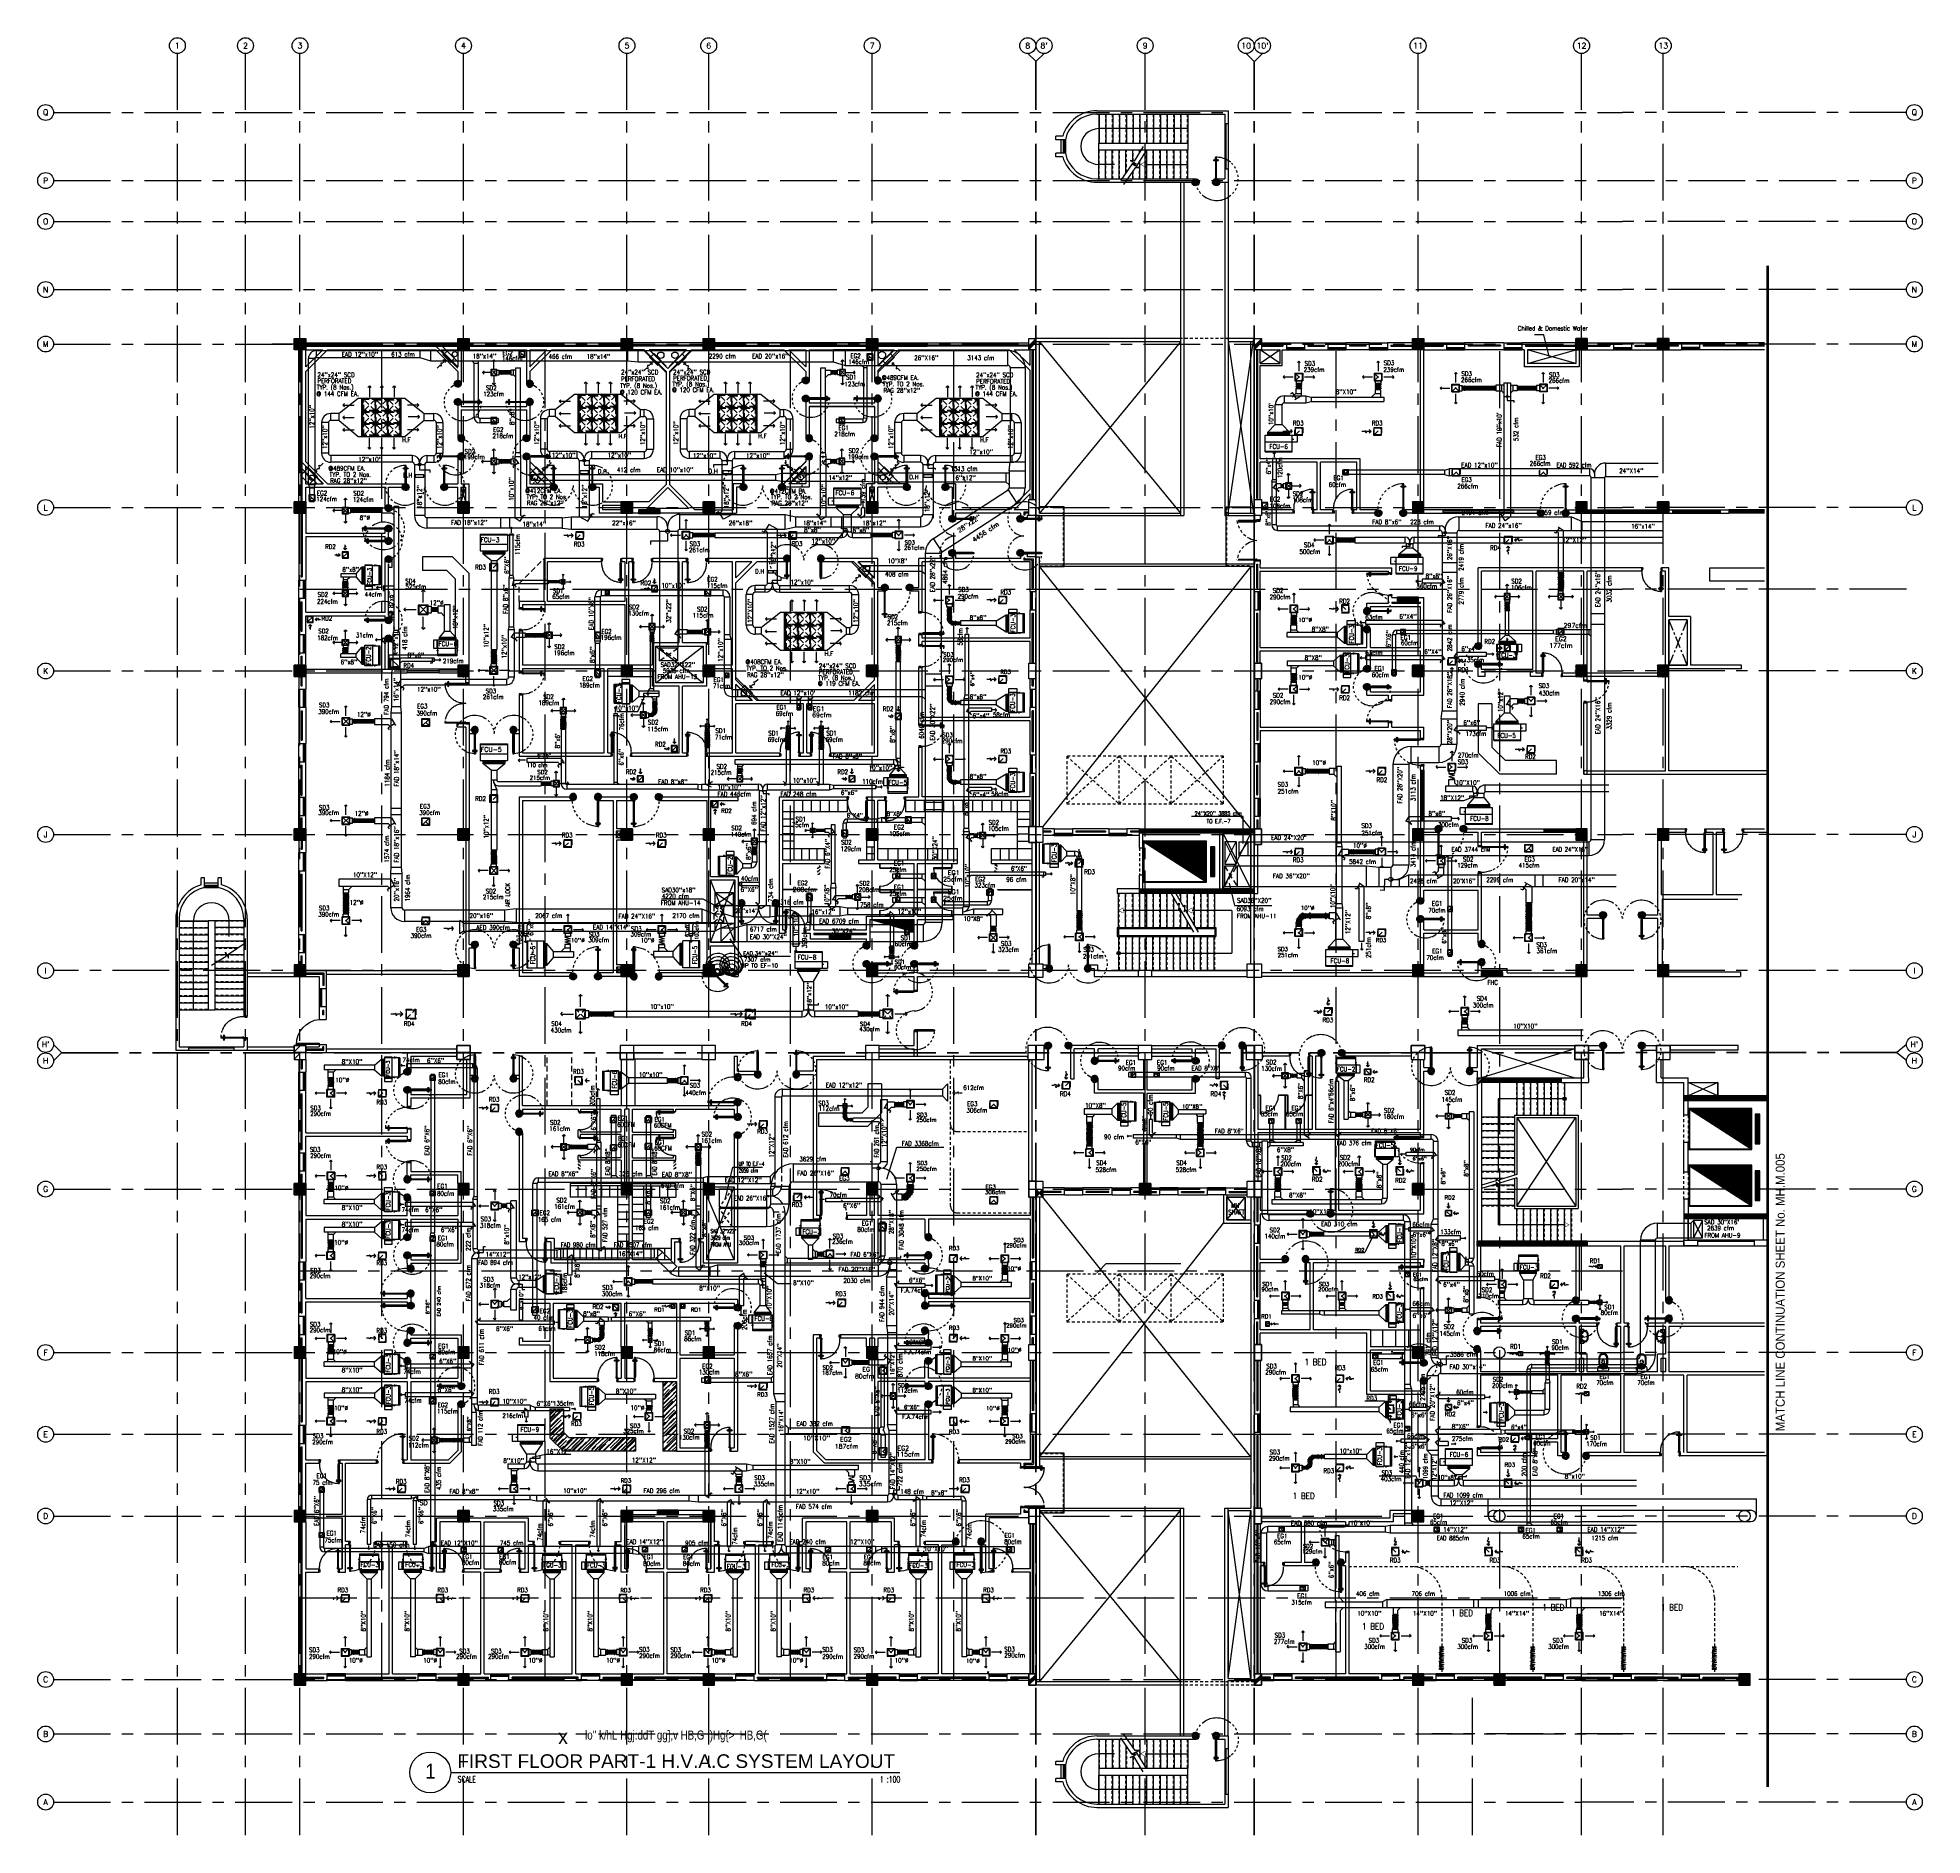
# Model space of a CAD drawing. Extents: x 417866029 to 417866302, y 43498040 to 43498122.
# Drawn here: x 417866028.8 to 417866111.8, y 43498039.8 to 43498119 of the extents above; entities that cross this region are included whole.
import ezdxf
from ezdxf.enums import TextEntityAlignment as Align

# ---------------------------------------------------------------- set-up
doc = ezdxf.new("R2010")
doc.units = 0
doc.header["$MEASUREMENT"] = 0
for name, pattern in [('CENTER2', [1.125, 0.75, -0.125, 0.125, -0.125]), ('CENTERX2', [4, 2.5, -0.5, 0.5, -0.5]), ('HIDDEN', [0.375, 0.25, -0.125]), ('HIDDEN2', [0.1875, 0.125, -0.0625])]:
    doc.linetypes.add(name, pattern=pattern)
doc.layers.get('0').update_dxf_attribs({"linetype": 'CONTINUOUS'})
for name, color, linetype in [('A_COUNTER', 7, 'CONTINUOUS'), ('A_CUBICLE_CURTAINS', 4, 'HIDDEN'), ('ALM', 2, 'CONTINUOUS'), ('AX', 9, 'CONTINUOUS'), ('AX-CR', 7, 'CONTINUOUS'), ('AX-TXT', 2, 'CONTINUOUS'), ('AXES', 11, 'CENTERX2'), ('CER', 2, 'CONTINUOUS'), ('COL', 7, 'CONTINUOUS'), ('COUNTER', 9, 'CONTINUOUS'), ('CRT-HIDE', 7, 'HIDDEN2'), ('CTXT', 6, 'CONTINUOUS'), ('CURT', 9, 'CONTINUOUS'), ('D', 11, 'CONTINUOUS'), ('D_CURTAIN', 11, 'HIDDEN'), ('DOOR', 9, 'CONTINUOUS'), ('DOOR-CR', 2, 'CONTINUOUS'), ('DOOR-NO', 7, 'CONTINUOUS'), ('DUCT', 6, 'CONTINUOUS'), ('E-TXT', 2, 'CONTINUOUS'), ('Ele', 7, 'CONTINUOUS'), ('ELEV', 2, 'CONTINUOUS'), ('EXDUCT', 10, 'CONTINUOUS'), ('FCU', 6, 'CONTINUOUS'), ('FHC', 9, 'CONTINUOUS'), ('FLX', 2, 'CONTINUOUS'), ('HAT', 11, 'CONTINUOUS'), ('HIDDEN', 9, 'HIDDEN2'), ('INSUL', 9, 'CONTINUOUS'), ('LIFTS', 9, 'CONTINUOUS'), ('Locker', 9, 'CONTINUOUS'), ('M-AC-FLEX', 7, 'CONTINUOUS'), ('M-EGU.', 2, 'CONTINUOUS'), ('M-TEXT', 2, 'CONTINUOUS'), ('PART', 9, 'CONTINUOUS'), ('PSUPPLY', 3, 'HIDDEN'), ('RM-IND', 9, 'CONTINUOUS'), ('ROOF', 7, 'CONTINUOUS'), ('RS20', 9, 'CONTINUOUS'), ('SHAFT', 9, 'CONTINUOUS'), ('SHAFTS', 9, 'CONTINUOUS'), ('STR', 9, 'CONTINUOUS'), ('SUNI-FUR', 9, 'CONTINUOUS'), ('TEXT', 9, 'CONTINUOUS'), ('TXT1', 2, 'CONTINUOUS'), ('WALL', 9, 'CONTINUOUS'), ('WIN', 9, 'CONTINUOUS')]:
    doc.layers.add(name, color=color, linetype=linetype)
doc.styles.add('Abdel', font='xarb.shx', dxfattribs={"width": 0.9})
doc.styles.add('AC', font='ROMANS.SHX', dxfattribs={"height": 200})
doc.styles.add('BR', font='BR.SHX')
doc.styles.add('ROMANS', font='ROMANS.shx', dxfattribs={"width": 0.6})
doc.styles.add('RS20', font='ROMANS.shx', dxfattribs={"height": 0.2})
doc.styles.add('TTXT', font='ARIAL.TTF', dxfattribs={"width": 0.6})
doc.dimstyles.new('STANDARD in', dxfattribs={"dimtxt": 0.2, "dimasz": 0.1, "dimexe": 0.07, "dimexo": 0.05, "dimgap": 0.1, "dimtad": 1, "dimdec": 0, "dimlfac": 1000, "dimzin": 0, "dimdsep": 46, "dimtxsty": 'ROMANS', "dimblk": 'ARCHTICK', "dimcen": 0.05, "dimdle": 0.05, "dimclrd": 4, "dimclre": 4, "dimclrt": 2, "dimadec": 0, "dimazin": 0, "dimtfac": 1, "dimtdec": 0, "dimtmove": 2, "dimatfit": 3, "dimldrblk": 'ARCHTICK', "dimfxl": 0, "dimtolj": 1, "dimtzin": 0, "dimarcsym": 0})

# ---------------------------------------------------------------- blocks, each defined once
blk = doc.blocks.new('DD1')
at = {"layer": 'DOOR-CR'}
blk.add_line((-308, 0), (353, 0), dxfattribs=at)
blk.add_lwpolyline([(-308, -173, 3.820224094), (-308, 173)], format="xyb", close=True, dxfattribs=at)
at = {"layer": 'DOOR-NO', "color": 255, "style": 'ROMANS', "width": 0.8}
for tag, p in [('G', (0, 184)), ('000', (0, -141))]:
    blk.add_attdef(tag, text='', height=204, dxfattribs=at).set_placement(p, align=Align.MIDDLE)
blk = doc.blocks.new('*X50')
at = {"color": 0}
for p, q in [((503899, 131750), (506612, 131750)), ((503977, 131700), (506612, 131700)), ((504055, 131650), (506612, 131650)), ((504132, 131600), (506612, 131600)), ((504210, 131550), (506612, 131550)), ((504288, 131500), (506612, 131500)), ((504366, 131450), (506612, 131450)), ((504444, 131400), (506612, 131400)), ((504522, 131350), (506612, 131350)), ((504600, 131300), (506612, 131300)), ((504677, 131250), (506612, 131250)), ((504755, 131200), (506612, 131200)), ((504833, 131150), (506612, 131150)), ((504911, 131100), (506612, 131100)), ((504989, 131050), (506612, 131050)), ((505067, 131000), (506612, 131000)), ((505145, 130950), (506612, 130950)), ((505222, 130900), (506612, 130900)), ((505300, 130850), (506612, 130850)), ((505378, 130800), (506612, 130800)), ((505456, 130750), (506612, 130750)), ((505534, 130700), (506612, 130700)), ((505612, 130650), (506612, 130650)), ((505690, 130600), (506612, 130600)), ((505767, 130550), (506612, 130550)), ((505845, 130500), (506612, 130500)), ((505923, 130450), (506612, 130450)), ((506001, 130400), (506612, 130400)), ((506079, 130350), (506612, 130350)), ((506157, 130300), (506612, 130300)), ((506235, 130250), (506612, 130250)), ((506312, 130200), (506612, 130200)), ((506390, 130150), (506612, 130150)), ((506468, 130100), (506612, 130100)), ((506546, 130050), (506612, 130050))]:
    blk.add_line(p, q, dxfattribs=at)
blk = doc.blocks.new('*X49')
at = {"color": 0}
for p, q in [((140176, 227700), (140376, 227700)), ((140176, 227650), (140376, 227650)), ((140176, 227600), (140376, 227600)), ((140176, 227550), (140376, 227550)), ((140176, 227500), (140376, 227500)), ((140176, 227450), (140376, 227450)), ((140176, 227400), (140376, 227400)), ((140176, 227350), (140376, 227350)), ((140176, 227300), (140376, 227300)), ((140176, 227250), (140376, 227250)), ((140176, 227200), (140376, 227200)), ((140176, 227150), (140376, 227150)), ((140176, 227100), (140376, 227100)), ((140176, 227050), (140376, 227050)), ((140176, 227000), (140376, 227000)), ((140176, 226950), (140376, 226950)), ((140176, 226900), (140376, 226900)), ((140176, 226850), (140376, 226850)), ((140176, 226800), (140376, 226800)), ((140176, 226750), (140376, 226750)), ((140176, 226700), (140376, 226700)), ((140176, 226650), (140376, 226650)), ((140176, 226600), (140376, 226600)), ((140176, 226550), (140376, 226550)), ((140176, 226500), (140376, 226500)), ((140176, 226450), (140376, 226450))]:
    blk.add_line(p, q, dxfattribs=at)
blk = doc.blocks.new('DOOR90')
at = {"layer": 'DOOR', "color": 7, "linetype": 'ByBlock'}
for p, q in [((-150, 0), (0, 0)), ((-150, 0), (-150, -25)), ((0, -50), (-114, 0)), ((0, -50), (-40, 0)), ((0, -50), (0, 0)), ((-1000, -25), (-1050, -25)), ((-1050, -75), (-1050, -25)), ((-1050, -25), (-1050, -75)), ((-1000, -75), (-1050, -75)), ((-1000, -42), (-1020, -42)), ((-1020, -42), (-1020, -58)), ((-1000, -58), (-1020, -58)), ((-1000, -25), (-1000, -42)), ((-1000, -58), (-1000, -75)), ((-878, -18), (-968, -18)), ((-968, -25), (-968, -18)), ((-968, -75), (-968, -82)), ((-878, -82), (-968, -82)), ((-955, -9), (-890, -9)), ((-955, -18), (-955, -9)), ((-955, -18), (-890, -18)), ((-955, -82), (-890, -82)), ((-955, -82), (-955, -91)), ((-955, -91), (-890, -91)), ((-890, -18), (-890, -9)), ((-890, -82), (-890, -91)), ((-878, -25), (-878, -18)), ((-878, -75), (-878, -82)), ((-200, -25), (-150, -25)), ((-200, -42), (-200, -25)), ((-180, -42), (-200, -42)), ((-200, -58), (-180, -58)), ((-200, -75), (-200, -58)), ((-150, -75), (-200, -75)), ((-180, -58), (-180, -42)), ((-150, -25), (-100, -25)), ((-150, -75), (-150, -25)), ((-100, -25), (-100, -50)), ((0, -50), (-100, -37)), ((-100, -50), (0, -50)), ((-150, -875), (-100, -875)), ((-150, -900), (-150, -875)), ((-150, -900), (0, -900)), ((0, -900), (-150, -900)), ((0, -850), (-114, -900)), ((-100, -875), (-100, -850)), ((0, -850), (-100, -863)), ((-100, -850), (0, -850)), ((0, -850), (-40, -900)), ((0, -850), (0, -900))]:
    blk.add_line(p, q, dxfattribs=at)
at = {"layer": 'DOOR', "linetype": 'ByBlock'}
for p, q in [((-200, -25), (-1000, -25)), ((-200, -42), (-1000, -42)), ((-200, -58), (-1000, -58)), ((-1000, -75), (-200, -75))]:
    blk.add_line(p, q, dxfattribs=at)
at = {"layer": 'DOOR', "color": 7, "linetype": 'ByBlock'}
for centre in [(-923, 24), (-923, -124)]:
    blk.add_circle(centre, 32.4, dxfattribs=at)
for centre, radius, start, end in [((0, -50), 154, 161.10529, 166.28577), ((0, -50), 94.4, 148.01819, 180), ((0, -50), 134, 158.15985, 169.28002), ((0, -50), 114, 154.08384, 167.37743), ((0, -50), 74.4, 137.77643, 180), ((0, -50), 54.4, 113.20738, 180), ((0, -50), 34.4, 90, 180), ((0, -50), 14.4, 90, 180), ((0, -850), 154, 193.71423, 198.89471), ((0, -850), 134, 190.71998, 201.84015), ((0, -850), 94.4, 180, 211.98181), ((0, -850), 74.4, 180, 222.22357), ((0, -850), 54.4, 180, 246.79262), ((0, -850), 34.4, 180, 270), ((0, -850), 14.4, 180, 270)]:
    blk.add_arc(centre, radius, start, end, dxfattribs=at)
at = {"layer": 'DOOR', "linetype": 'HIDDEN', "ltscale": 0.5}
blk.add_arc((-222, -50), 828, 178.27012, 275.00304, dxfattribs=at)
blk = doc.blocks.new('A$C272A55A0')
at = {"layer": 'DOOR', "color": 0, "linetype": 'ByBlock'}
for p, q in [((0, 900), (0, 1050)), ((50, 1050), (0, 1050)), ((0, 900), (25, 900)), ((25, 950), (50, 950)), ((25, 900), (25, 950)), ((75, 900), (25, 900)), ((25, 850), (25, 900)), ((42, 850), (25, 850)), ((58, 870), (42, 870)), ((42, 870), (42, 850)), ((50, 950), (50, 1050)), ((58, 850), (58, 870)), ((75, 850), (58, 850)), ((75, 900), (75, 850)), ((1725, 900), (1775, 900)), ((1725, 900), (1725, 850)), ((1725, 850), (1742, 850)), ((1742, 870), (1758, 870)), ((1742, 850), (1742, 870)), ((1750, 950), (1750, 1050)), ((1750, 1050), (1800, 1050)), ((1775, 950), (1750, 950)), ((1758, 870), (1758, 850)), ((1758, 850), (1775, 850)), ((1775, 900), (1775, 950)), ((1800, 900), (1775, 900)), ((1775, 850), (1775, 900)), ((1800, 1050), (1800, 900)), ((25, 50), (42, 50)), ((25, 50), (25, 0)), ((25, 0), (75, 0)), ((75, 0), (25, 0)), ((42, 50), (42, 30)), ((42, 30), (58, 30)), ((58, 50), (75, 50)), ((58, 50), (58, 30)), ((75, 50), (75, 0)), ((1718, 160), (1709, 160)), ((1709, 95), (1709, 160)), ((1718, 95), (1709, 95)), ((1725, 173), (1718, 173)), ((1718, 173), (1718, 83)), ((1718, 95), (1718, 160)), ((1725, 83), (1718, 83)), ((1742, 50), (1725, 50)), ((1725, 50), (1725, 0)), ((1775, 0), (1725, 0)), ((1725, 0), (1775, 0)), ((1742, 50), (1742, 30)), ((1758, 30), (1742, 30)), ((1775, 50), (1758, 50)), ((1758, 50), (1758, 30)), ((1775, 173), (1782, 173)), ((1775, 83), (1782, 83)), ((1775, 50), (1775, 0)), ((1782, 173), (1782, 83)), ((1782, 160), (1791, 160)), ((1782, 95), (1782, 160)), ((1782, 95), (1791, 95)), ((1791, 95), (1791, 160))]:
    blk.add_line(p, q, dxfattribs=at)
at = {"layer": 'DOOR', "color": 9, "linetype": 'ByBlock'}
for p, q in [((50, 1050), (0, 1010)), ((50, 1050), (0, 937)), ((50, 1050), (37, 950)), ((1750, 1050), (1800, 1010)), ((1750, 1050), (1800, 937)), ((1750, 1050), (1763, 950))]:
    blk.add_line(p, q, dxfattribs=at)
at = {"layer": 'DOOR', "linetype": 'ByBlock'}
for p, q in [((25, 850), (25, 50)), ((42, 850), (42, 50)), ((58, 850), (58, 50)), ((75, 50), (75, 850)), ((1725, 50), (1725, 850)), ((1742, 850), (1742, 50)), ((1758, 850), (1758, 50)), ((1775, 850), (1775, 50))]:
    blk.add_line(p, q, dxfattribs=at)
at = {"layer": 'DOOR', "color": 0, "linetype": 'ByBlock'}
for centre in [(1676, 128), (1824, 128)]:
    blk.add_circle(centre, 32.4, dxfattribs=at)
at = {"layer": 'DOOR', "color": 9, "linetype": 'ByBlock'}
for centre, radius, start, end in [((50, 1050), 54.4, 203.20738, 270), ((50, 1050), 74.4, 227.77643, 270), ((50, 1050), 94.4, 238.01819, 270), ((50, 1050), 114, 244.08384, 257.37743), ((50, 1050), 134, 248.15985, 259.28002), ((50, 1050), 154, 251.10529, 256.28577), ((50, 1050), 34.4, 180, 270), ((50, 1050), 14.4, 180, 270), ((1750, 1050), 14.4, 270, 0), ((1750, 1050), 34.4, 270, 0), ((1750, 1050), 54.4, 270, 336.79262), ((1750, 1050), 74.4, 270, 312.22357), ((1750, 1050), 94.4, 270, 301.98181), ((1750, 1050), 114, 282.62257, 295.91616), ((1750, 1050), 134, 280.71998, 291.84015), ((1750, 1050), 154, 283.71423, 288.89471)]:
    blk.add_arc(centre, radius, start, end, dxfattribs=at)
at = {"layer": 'DOOR', "linetype": 'HIDDEN', "ltscale": 0.5}
for centre, start, end in [((50, 851), 268.31738, 3.29648), ((1750, 851), 176.70352, 271.68262)]:
    blk.add_arc(centre, 851, start, end, dxfattribs=at)
at = {"layer": 'WALL', "linetype": 'ByBlock'}
blk.add_line((1800, 900), (1800, 1050), dxfattribs=at)
blk = doc.blocks.new('*X51')
at = {"color": 0}
for p, q in [((140176, 227700), (140376, 227700)), ((140176, 227650), (140376, 227650)), ((140176, 227600), (140376, 227600)), ((140176, 227550), (140376, 227550)), ((140176, 227500), (140376, 227500)), ((140176, 227450), (140376, 227450)), ((140176, 227400), (140376, 227400)), ((140176, 227350), (140376, 227350)), ((140176, 227300), (140376, 227300)), ((140176, 227250), (140376, 227250)), ((140176, 227200), (140376, 227200)), ((140176, 227150), (140376, 227150)), ((140176, 227100), (140376, 227100)), ((140176, 227050), (140376, 227050)), ((140176, 227000), (140376, 227000)), ((140176, 226950), (140376, 226950)), ((140176, 226900), (140376, 226900)), ((140176, 226850), (140376, 226850)), ((140176, 226800), (140376, 226800)), ((140176, 226750), (140376, 226750)), ((140176, 226700), (140376, 226700)), ((140176, 226650), (140376, 226650)), ((140176, 226600), (140376, 226600)), ((140176, 226550), (140376, 226550)), ((140176, 226500), (140376, 226500)), ((140176, 226450), (140376, 226450))]:
    blk.add_line(p, q, dxfattribs=at)
blk = doc.blocks.new('*X52')
at = {"color": 0}
for p, q in [((477438, 147300), (480112, 147300)), ((477516, 147250), (480112, 147250)), ((477594, 147200), (480112, 147200)), ((477671, 147150), (480112, 147150)), ((477749, 147100), (480112, 147100)), ((477827, 147050), (480112, 147050)), ((477905, 147000), (480112, 147000)), ((477983, 146950), (480112, 146950)), ((478061, 146900), (480112, 146900)), ((478139, 146850), (480112, 146850)), ((478216, 146800), (480112, 146800)), ((478294, 146750), (480112, 146750)), ((478372, 146700), (480112, 146700)), ((478450, 146650), (480112, 146650)), ((478528, 146600), (480112, 146600)), ((478606, 146550), (480112, 146550)), ((478684, 146500), (480112, 146500)), ((478761, 146450), (480112, 146450)), ((478839, 146400), (480112, 146400)), ((478917, 146350), (480112, 146350)), ((478995, 146300), (480112, 146300)), ((479073, 146250), (480112, 146250)), ((479151, 146200), (480112, 146200)), ((479229, 146150), (480112, 146150)), ((479306, 146100), (480112, 146100)), ((479384, 146050), (480112, 146050)), ((479462, 146000), (480112, 146000)), ((479540, 145950), (480112, 145950)), ((479618, 145900), (480112, 145900)), ((479696, 145850), (480112, 145850)), ((479774, 145800), (480112, 145800)), ((479851, 145750), (480112, 145750)), ((479929, 145700), (480112, 145700)), ((480007, 145650), (480112, 145650)), ((480085, 145600), (480112, 145600))]:
    blk.add_line(p, q, dxfattribs=at)
blk = doc.blocks.new('A1')
at = {"layer": 'COUNTER'}
for p, q in [((1319, 0), (0, 0)), ((0, 0), (0, -600)), ((1070, -600), (0, -600)), ((1450, -980), (1070, -600)), ((2050, -731), (1319, 0)), ((2050, -4775), (2050, -731)), ((1450, -4312), (1450, -980)), ((-1480, -4312), (1450, -4312)), ((-1480, -4927), (-1480, -4312)), ((-1480, -4927), (1550, -4927))]:
    blk.add_line(p, q, dxfattribs=at)
blk = doc.blocks.new('A$C5C5B3FF0')
at = {"layer": 'CURT'}
for centre, major_axis, start_param, end_param in [((50, 300), (49.5, 0), 1.419382, 3.141593), ((50, 300), (50, 0), 3.141593, 4.712389), ((50, 150), (50, 0), 1.570796, 3.141593), ((50, 150), (50, 0), 3.141593, 4.712389), ((50, 0), (50, 0), 1.570796, 3.141593), ((25, 356), (-79.1, 0), 3.926991, 4.390638), ((50, 225), (-50, 0), 3.141593, 4.712389), ((50, 225), (50, 0), 4.712389, 6.283185), ((50, 75), (50, 0), 0, 1.570796), ((50, 75), (-50, 0), 1.570796, 3.141593), ((63, 366), (-39.1, 0), 1.419382, 3.463343), ((25, 356), (79.1, 0), 0.321751, 0.785398)]:
    blk.add_ellipse(centre, major_axis=major_axis, ratio=0.75, start_param=start_param, end_param=end_param, dxfattribs=at)
blk = doc.blocks.new('A$C3A782592')
at = {"layer": 'COUNTER', "linetype": 'ByBlock'}
for p, q in [((0, 3100), (0, 951)), ((600, 3100), (0, 3100)), ((600, 3100), (600, 1200)), ((951, 0), (0, 951)), ((1200, 600), (600, 1200)), ((3450, 0), (951, 0)), ((3450, 600), (1200, 600)), ((3450, 0), (3450, 600))]:
    blk.add_line(p, q, dxfattribs=at)
blk = doc.blocks.new('DOOR100')
at = {"layer": 'DOOR', "color": 7, "linetype": 'ByBlock'}
for p, q in [((-91, 1205), (-91, 1140)), ((-82, 1205), (-91, 1205)), ((-82, 1140), (-91, 1140)), ((-82, 1128), (-82, 1218)), ((-75, 1218), (-82, 1218)), ((-82, 1205), (-82, 1140)), ((-75, 1128), (-82, 1128)), ((-75, 1250), (-75, 1300)), ((-75, 1300), (-25, 1300)), ((-25, 1300), (-75, 1300)), ((-58, 1250), (-75, 1250)), ((-58, 1250), (-58, 1270)), ((-42, 1270), (-58, 1270)), ((-42, 1250), (-42, 1270)), ((-25, 1250), (-42, 1250)), ((-25, 1250), (-25, 1300)), ((-25, 1218), (-18, 1218)), ((-25, 1128), (-18, 1128)), ((-18, 1128), (-18, 1218)), ((-18, 1205), (-18, 1140)), ((-18, 1205), (-9, 1205)), ((-18, 1140), (-9, 1140)), ((-9, 1205), (-9, 1140)), ((-1200, 0), (-1200, 150)), ((-1200, 150), (-1175, 150)), ((-1200, 150), (-1200, 0)), ((-1150, 0), (-1200, 114)), ((-1150, 0), (-1200, 40)), ((-1150, 0), (-1200, 0)), ((-1175, 150), (-1175, 100)), ((-1175, 100), (-1150, 100)), ((-1150, 0), (-1163, 100)), ((-1150, 100), (-1150, 0)), ((-75, 200), (-58, 200)), ((-75, 150), (-75, 200)), ((-75, 150), (-25, 150)), ((-58, 200), (-58, 180)), ((-58, 180), (-42, 180)), ((-50, 0), (0, 114)), ((-50, 100), (-50, 0)), ((-50, 0), (-37, 100)), ((-25, 100), (-50, 100)), ((-50, 0), (0, 40)), ((-50, 0), (0, 0)), ((-42, 200), (-25, 200)), ((-42, 180), (-42, 200)), ((-25, 200), (-25, 150)), ((0, 150), (-25, 150)), ((-25, 150), (-25, 100)), ((0, 0), (0, 150)), ((0, 150), (0, 0))]:
    blk.add_line(p, q, dxfattribs=at)
at = {"layer": 'DOOR', "linetype": 'ByBlock'}
for p, q in [((-75, 1250), (-75, 200)), ((-58, 200), (-58, 1250)), ((-42, 200), (-42, 1250)), ((-25, 200), (-25, 1250))]:
    blk.add_line(p, q, dxfattribs=at)
at = {"layer": 'DOOR', "color": 7, "linetype": 'ByBlock'}
for centre in [(-124, 1173), (24, 1173)]:
    blk.add_circle(centre, 32.4, dxfattribs=at)
at = {"layer": 'DOOR', "linetype": 'HIDDEN', "ltscale": 0.5}
blk.add_arc((-25, 150), 1150, 90, 180, dxfattribs=at)
at = {"layer": 'DOOR', "color": 7, "linetype": 'ByBlock'}
for centre, radius, start, end in [((-1150, 0), 154, 103.71423, 108.89471), ((-1150, 0), 134, 100.71998, 111.84015), ((-1150, 0), 94.4, 90, 121.98181), ((-1150, 0), 74.4, 90, 132.22357), ((-1150, 0), 54.4, 90, 156.79262), ((-1150, 0), 34.4, 90, 180), ((-1150, 0), 14.4, 90, 180), ((-50, 0), 94.4, 58.01819, 90), ((-50, 0), 74.4, 47.77643, 90), ((-50, 0), 54.4, 23.20738, 90), ((-50, 0), 34.4, 0, 90), ((-50, 0), 14.4, 0, 90), ((-50, 0), 134, 68.15985, 79.28002), ((-50, 0), 114, 64.08384, 77.37743), ((-50, 0), 154, 71.10529, 76.28577)]:
    blk.add_arc(centre, radius, start, end, dxfattribs=at)
blk = doc.blocks.new('A$C1DFA4FE8')
at = {"layer": 'DOOR', "color": 0, "linetype": 'ByBlock'}
for p, q in [((0, 1631), (0, 1581)), ((0, 1581), (0, 1631)), ((50, 1631), (0, 1631)), ((50, 1581), (0, 1581)), ((30, 1614), (30, 1598)), ((50, 1614), (30, 1614)), ((50, 1598), (30, 1598)), ((50, 1631), (50, 1614)), ((50, 1598), (50, 1581)), ((750, 1614), (750, 1631)), ((750, 1631), (800, 1631)), ((770, 1614), (750, 1614)), ((750, 1581), (750, 1598)), ((750, 1598), (770, 1598)), ((800, 1581), (750, 1581)), ((770, 1598), (770, 1614)), ((950, 1656), (800, 1656)), ((800, 1656), (800, 1631)), ((800, 1581), (800, 1631)), ((800, 1631), (850, 1631)), ((850, 1631), (850, 1606)), ((850, 1606), (950, 1606)), ((950, 1606), (950, 1656)), ((0, 81), (0, 131)), ((0, 131), (0, 81)), ((50, 131), (0, 131)), ((50, 81), (0, 81)), ((30, 98), (30, 114)), ((50, 114), (30, 114)), ((50, 98), (30, 98)), ((50, 114), (50, 131)), ((50, 81), (50, 98)), ((83, 131), (83, 138)), ((173, 138), (83, 138)), ((83, 81), (83, 74)), ((173, 74), (83, 74)), ((95, 138), (95, 147)), ((95, 147), (160, 147)), ((95, 138), (160, 138)), ((95, 74), (95, 65)), ((95, 74), (160, 74)), ((95, 65), (160, 65)), ((160, 138), (160, 147)), ((160, 74), (160, 65)), ((173, 131), (173, 138)), ((173, 81), (173, 74)), ((750, 131), (750, 114)), ((800, 131), (750, 131)), ((750, 114), (770, 114)), ((750, 98), (750, 81)), ((770, 98), (750, 98)), ((750, 81), (800, 81)), ((770, 114), (770, 98)), ((800, 131), (800, 81)), ((800, 56), (800, 81)), ((800, 81), (850, 81)), ((950, 56), (800, 56)), ((850, 106), (950, 106)), ((850, 81), (850, 106)), ((950, 106), (950, 56))]:
    blk.add_line(p, q, dxfattribs=at)
at = {"layer": 'DOOR', "linetype": 'ByBlock'}
for p, q in [((750, 1631), (50, 1631)), ((750, 1614), (50, 1614)), ((750, 1598), (50, 1598)), ((50, 1581), (750, 1581)), ((50, 131), (750, 131)), ((750, 114), (50, 114)), ((750, 98), (50, 98)), ((750, 81), (50, 81))]:
    blk.add_line(p, q, dxfattribs=at)
at = {"layer": 'DOOR', "color": 9, "linetype": 'ByBlock'}
for p, q in [((950, 1606), (837, 1656)), ((950, 1606), (850, 1619)), ((950, 1606), (910, 1656)), ((950, 106), (837, 56)), ((950, 106), (850, 93)), ((950, 106), (910, 56))]:
    blk.add_line(p, q, dxfattribs=at)
at = {"layer": 'DOOR', "color": 0, "linetype": 'ByBlock'}
for centre in [(128, 179), (128, 32)]:
    blk.add_circle(centre, 32.4, dxfattribs=at)
at = {"layer": 'DOOR', "linetype": 'HIDDEN', "ltscale": 0.5}
for centre, start, end in [((752, 1606), 178.09382, 273.72494), ((752, 106), 86.27506, 181.90618)]:
    blk.add_arc(centre, 752, start, end, dxfattribs=at)
at = {"layer": 'DOOR', "color": 9, "linetype": 'ByBlock'}
for centre, radius, start, end in [((950, 1606), 154, 161.10529, 166.28577), ((950, 1606), 134, 158.15985, 169.28002), ((950, 1606), 114, 154.08384, 167.37743), ((950, 1606), 94.4, 148.01819, 180), ((950, 1606), 74.4, 137.77643, 180), ((950, 1606), 54.4, 113.20738, 180), ((950, 1606), 34.4, 90, 180), ((950, 1606), 14.4, 90, 180), ((950, 106), 154, 193.71423, 198.89471), ((950, 106), 134, 190.71998, 201.84015), ((950, 106), 114, 192.62257, 205.91616), ((950, 106), 94.4, 180, 211.98181), ((950, 106), 74.4, 180, 222.22357), ((950, 106), 54.4, 180, 246.79262), ((950, 106), 34.4, 180, 270), ((950, 106), 14.4, 180, 270)]:
    blk.add_arc(centre, radius, start, end, dxfattribs=at)
blk = doc.blocks.new('A$C6F293607')
at = {"layer": 'DOOR', "color": 0, "linetype": 'ByBlock'}
for p, q in [((81, 875), (131, 875)), ((131, 875), (81, 875)), ((81, 825), (81, 875)), ((98, 845), (114, 845)), ((98, 825), (98, 845)), ((114, 825), (114, 845)), ((131, 825), (131, 875)), ((1631, 875), (1581, 875)), ((1581, 875), (1631, 875)), ((1581, 825), (1581, 875)), ((1614, 845), (1598, 845)), ((1598, 825), (1598, 845)), ((1614, 825), (1614, 845)), ((1631, 825), (1631, 875)), ((56, 0), (56, 150)), ((56, 150), (81, 150)), ((81, 0), (56, 0)), ((74, 780), (65, 780)), ((65, 780), (65, 715)), ((74, 715), (65, 715)), ((81, 793), (74, 793)), ((74, 703), (74, 793)), ((74, 780), (74, 715)), ((81, 703), (74, 703)), ((81, 825), (98, 825)), ((81, 150), (81, 0)), ((98, 125), (81, 125)), ((81, 125), (81, 75)), ((131, 75), (81, 75)), ((98, 105), (98, 125)), ((114, 105), (98, 105)), ((114, 825), (131, 825)), ((131, 125), (114, 125)), ((114, 125), (114, 105)), ((131, 793), (138, 793)), ((131, 703), (138, 703)), ((131, 75), (131, 125)), ((138, 703), (138, 793)), ((138, 780), (147, 780)), ((138, 780), (138, 715)), ((138, 715), (147, 715)), ((147, 780), (147, 715)), ((1598, 825), (1581, 825)), ((1581, 125), (1598, 125)), ((1581, 75), (1581, 125)), ((1581, 75), (1631, 75)), ((1598, 125), (1598, 105)), ((1598, 105), (1614, 105)), ((1631, 825), (1614, 825)), ((1614, 125), (1631, 125)), ((1614, 105), (1614, 125)), ((1656, 150), (1631, 150)), ((1631, 150), (1631, 0)), ((1631, 125), (1631, 75)), ((1631, 0), (1656, 0)), ((1656, 0), (1656, 150))]:
    blk.add_line(p, q, dxfattribs=at)
at = {"layer": 'DOOR', "color": 9, "linetype": 'ByBlock'}
for p, q in [((81, 57), (56, 114)), ((81, 20), (56, 40)), ((1631, 57), (1656, 114)), ((1631, 20), (1656, 40))]:
    blk.add_line(p, q, dxfattribs=at)
at = {"layer": 'DOOR', "linetype": 'ByBlock'}
for p, q in [((81, 125), (81, 825)), ((98, 125), (98, 825)), ((114, 125), (114, 825)), ((131, 825), (131, 125)), ((1581, 825), (1581, 125)), ((1598, 125), (1598, 825)), ((1614, 125), (1614, 825)), ((1631, 125), (1631, 825))]:
    blk.add_line(p, q, dxfattribs=at)
at = {"layer": 'DOOR', "color": 0, "linetype": 'ByBlock'}
for centre in [(32, 748), (179, 748)]:
    blk.add_circle(centre, 32.4, dxfattribs=at)
at = {"layer": 'DOOR', "linetype": 'HIDDEN', "ltscale": 0.5}
for centre, start, end in [((106, 124), 356.27506, 91.90618), ((1606, 124), 88.09382, 183.72494)]:
    blk.add_arc(centre, 752, start, end, dxfattribs=at)
at = {"layer": 'DOOR', "color": 9, "linetype": 'ByBlock'}
for centre, radius, start, end in [((106, 0), 154, 103.71423, 108.89471), ((106, 0), 134, 100.71998, 111.84015), ((106, 0), 114, 102.62257, 115.91616), ((106, 0), 94.4, 105.35656, 121.98181), ((106, 0), 74.4, 109.63413, 132.22357), ((106, 0), 54.4, 117.35758, 156.79262), ((106, 0), 34.4, 136.61069, 180), ((1606, 0), 134, 68.15985, 79.28002), ((1606, 0), 114, 64.08384, 77.37743), ((1606, 0), 94.4, 58.01819, 74.64344), ((1606, 0), 74.4, 47.77643, 70.36587), ((1606, 0), 54.4, 23.20738, 62.64242), ((1606, 0), 34.4, 0, 43.38931), ((1606, 0), 154, 71.10529, 76.28577)]:
    blk.add_arc(centre, radius, start, end, dxfattribs=at)
blk = doc.blocks.new('A$C07F05D95')
at = {"layer": 'DOOR', "color": 0, "linetype": 'ByBlock'}
for p, q in [((106, 1372), (56, 1372)), ((56, 1222), (56, 1372)), ((56, 1222), (81, 1222)), ((81, 1272), (106, 1272)), ((81, 1222), (81, 1272)), ((131, 1222), (81, 1222)), ((81, 1172), (81, 1222)), ((98, 1172), (81, 1172)), ((114, 1192), (98, 1192)), ((98, 1192), (98, 1172)), ((106, 1272), (106, 1372)), ((114, 1172), (114, 1192)), ((131, 1172), (114, 1172)), ((131, 1222), (131, 1172)), ((1228, 1272), (1228, 1372)), ((1228, 1372), (1278, 1372)), ((1253, 1272), (1228, 1272)), ((1253, 1222), (1253, 1272)), ((1278, 1222), (1253, 1222)), ((1278, 1372), (1278, 1222)), ((1278, 1222), (1278, 1372)), ((1278, 1222), (1278, 1372)), ((74, 160), (65, 160)), ((65, 95), (65, 160)), ((74, 95), (65, 95)), ((81, 173), (74, 173)), ((74, 173), (74, 83)), ((74, 95), (74, 160)), ((81, 83), (74, 83)), ((81, 50), (98, 50)), ((81, 50), (81, 0)), ((81, 0), (131, 0)), ((131, 0), (81, 0)), ((131, 0), (81, 0)), ((98, 50), (98, 30)), ((98, 30), (114, 30)), ((114, 50), (131, 50)), ((114, 50), (114, 30)), ((131, 173), (138, 173)), ((131, 83), (138, 83)), ((131, 50), (131, 0)), ((138, 173), (138, 83)), ((138, 160), (147, 160)), ((138, 95), (138, 160)), ((138, 95), (147, 95)), ((147, 95), (147, 160))]:
    blk.add_line(p, q, dxfattribs=at)
at = {"layer": 'DOOR', "linetype": 'ByBlock'}
for p, q in [((56, 1372), (56, 1222)), ((81, 1172), (81, 50)), ((98, 1172), (98, 50)), ((114, 1172), (114, 50)), ((131, 50), (131, 1172))]:
    blk.add_line(p, q, dxfattribs=at)
at = {"layer": 'DOOR', "color": 9, "linetype": 'ByBlock'}
for p, q in [((106, 1372), (56, 1332)), ((106, 1372), (56, 1259)), ((106, 1372), (93, 1272)), ((1228, 1372), (1278, 1332)), ((1228, 1372), (1278, 1259)), ((1228, 1372), (1241, 1272))]:
    blk.add_line(p, q, dxfattribs=at)
at = {"layer": 'DOOR', "color": 0, "linetype": 'ByBlock'}
for centre in [(32, 128), (179, 128)]:
    blk.add_circle(centre, 32.4, dxfattribs=at)
at = {"layer": 'DOOR', "color": 9, "linetype": 'ByBlock'}
for centre, radius, start, end in [((106, 1372), 54.4, 203.20738, 270), ((106, 1372), 74.4, 227.77643, 270), ((106, 1372), 94.4, 238.01819, 270), ((106, 1372), 114, 244.08384, 257.37743), ((106, 1372), 134, 248.15985, 259.28002), ((106, 1372), 154, 251.10529, 256.28577), ((106, 1372), 34.4, 180, 270), ((106, 1372), 14.4, 180, 270), ((1228, 1372), 14.4, 270, 0), ((1228, 1372), 34.4, 270, 0), ((1228, 1372), 54.4, 270, 336.79262), ((1228, 1372), 74.4, 270, 312.22357), ((1228, 1372), 94.4, 270, 301.98181), ((1228, 1372), 134, 280.71998, 291.84015), ((1228, 1372), 154, 283.71423, 288.89471)]:
    blk.add_arc(centre, radius, start, end, dxfattribs=at)
at = {"layer": 'DOOR', "linetype": 'HIDDEN', "ltscale": 0.5}
blk.add_arc((106, 1149), 1149, 268.7536, 3.63936, dxfattribs=at)
blk = doc.blocks.new('A$C1F6243B1')
at = {"layer": 'DOOR', "color": 0, "linetype": 'ByBlock'}
for p, q in [((0, 950), (0, 1000)), ((150, 1000), (0, 1000)), ((100, 950), (0, 950)), ((100, 975), (100, 950)), ((150, 975), (100, 975)), ((150, 1000), (150, 975)), ((150, 925), (150, 975)), ((200, 975), (150, 975)), ((150, 925), (200, 925)), ((180, 942), (180, 958)), ((180, 958), (200, 958)), ((200, 942), (180, 942)), ((200, 958), (200, 975)), ((200, 925), (200, 942)), ((978, 975), (978, 982)), ((978, 982), (1068, 982)), ((978, 925), (978, 918)), ((978, 918), (1068, 918)), ((990, 982), (990, 991)), ((1055, 991), (990, 991)), ((1055, 982), (990, 982)), ((990, 918), (990, 909)), ((1055, 918), (990, 918)), ((1055, 909), (990, 909)), ((1055, 982), (1055, 991)), ((1055, 918), (1055, 909)), ((1068, 975), (1068, 982)), ((1068, 925), (1068, 918)), ((1100, 975), (1100, 958)), ((1100, 975), (1150, 975)), ((1100, 958), (1120, 958)), ((1100, 942), (1100, 925)), ((1100, 942), (1120, 942)), ((1100, 925), (1150, 925)), ((1120, 958), (1120, 942)), ((1150, 975), (1150, 925)), ((1150, 925), (1150, 975)), ((100, 50), (0, 50)), ((0, 50), (0, 0)), ((0, 0), (150, 0)), ((150, 0), (0, 0)), ((100, 25), (100, 50)), ((150, 25), (100, 25)), ((150, 0), (150, 25))]:
    blk.add_line(p, q, dxfattribs=at)
at = {"layer": 'DOOR', "linetype": 'ByBlock'}
for p, q in [((0, 1000), (150, 1000)), ((200, 975), (1100, 975)), ((200, 958), (1100, 958)), ((200, 942), (1100, 942)), ((1100, 925), (200, 925))]:
    blk.add_line(p, q, dxfattribs=at)
at = {"layer": 'DOOR', "color": 9, "linetype": 'ByBlock'}
for p, q in [((0, 950), (40, 1000)), ((0, 950), (114, 1000)), ((0, 950), (100, 963)), ((0, 50), (40, 0)), ((0, 50), (114, 0)), ((0, 50), (100, 37))]:
    blk.add_line(p, q, dxfattribs=at)
at = {"layer": 'DOOR', "color": 0, "linetype": 'ByBlock'}
for centre in [(1023, 1024), (1023, 876)]:
    blk.add_circle(centre, 32.4, dxfattribs=at)
at = {"layer": 'DOOR', "color": 9, "linetype": 'ByBlock'}
for centre, radius, start, end in [((0, 950), 34.4, 0, 90), ((0, 950), 14.4, 0, 90), ((0, 950), 54.4, 0, 66.79262), ((0, 950), 74.4, 0, 42.22357), ((0, 950), 94.4, 0, 31.98181), ((0, 950), 114, 12.62257, 25.91616), ((0, 950), 134, 10.71998, 21.84015), ((0, 950), 154, 13.71423, 18.89471), ((0, 50), 14.4, 270, 0), ((0, 50), 34.4, 270, 0), ((0, 50), 54.4, 293.20738, 0), ((0, 50), 74.4, 317.77643, 0), ((0, 50), 94.4, 328.01819, 0), ((0, 50), 134, 338.15985, 349.28002), ((0, 50), 154, 341.10529, 346.28577)]:
    blk.add_arc(centre, radius, start, end, dxfattribs=at)
at = {"layer": 'DOOR', "linetype": 'HIDDEN', "ltscale": 0.5}
blk.add_arc((223, 950), 928, 265.51834, 1.54399, dxfattribs=at)
blk = doc.blocks.new('_ARCHTICK')
at = {"color": 0, "linetype": 'ByBlock', "const_width": 0.15}
blk.add_lwpolyline([(-0.5, -0.5), (0.5, 0.5)], dxfattribs=at)
blk = doc.blocks.new('A$C012D15BF')
at = {"layer": 'DOOR', "color": 0, "linetype": 'ByBlock'}
for p, q in [((0, 750), (0, 800)), ((50, 800), (0, 800)), ((0, 750), (50, 750)), ((30, 767), (30, 783)), ((30, 783), (50, 783)), ((50, 767), (30, 767)), ((50, 783), (50, 800)), ((50, 750), (50, 767)), ((628, 800), (628, 808)), ((628, 808), (718, 808)), ((628, 750), (628, 743)), ((628, 743), (718, 743)), ((640, 808), (640, 817)), ((705, 817), (640, 817)), ((705, 808), (640, 808)), ((640, 743), (640, 734)), ((705, 743), (640, 743)), ((705, 734), (640, 734)), ((705, 808), (705, 817)), ((705, 743), (705, 734)), ((718, 800), (718, 808)), ((718, 750), (718, 743)), ((750, 800), (750, 783)), ((750, 800), (800, 800)), ((750, 783), (770, 783)), ((750, 767), (750, 750)), ((750, 767), (770, 767)), ((750, 750), (800, 750)), ((770, 783), (770, 767)), ((800, 800), (800, 750)), ((800, 750), (800, 800))]:
    blk.add_line(p, q, dxfattribs=at)
at = {"layer": 'DOOR', "linetype": 'ByBlock'}
for p, q in [((50, 800), (750, 800)), ((50, 783), (750, 783)), ((50, 767), (750, 767)), ((750, 750), (50, 750))]:
    blk.add_line(p, q, dxfattribs=at)
at = {"layer": 'DOOR', "color": 0, "linetype": 'ByBlock'}
for centre in [(673, 849), (673, 702)]:
    blk.add_circle(centre, 32.4, dxfattribs=at)
at = {"layer": 'DOOR', "linetype": 'HIDDEN', "ltscale": 0.5}
blk.add_arc((25, 775), 775, 268.15239, 1.84761, dxfattribs=at)
blk = doc.blocks.new('DOOR80A')
at = {"layer": 'DOOR', "color": 0, "linetype": 'ByBlock'}
for p, q in [((50, 0), (0, 0)), ((0, -150), (0, 0)), ((50, -100), (50, 0)), ((750, 0), (800, 0)), ((750, -100), (750, 0)), ((800, -150), (800, 0)), ((0, -150), (40, -150)), ((71, -115), (36, -150)), ((71, -185), (36, -150)), ((40, -100), (50, -100)), ((40, -150), (40, -100)), ((80, -148), (69, -159)), ((69, -159), (83, -173)), ((71, -115), (106, -150)), ((83, -173), (71, -185)), ((94, -162), (80, -148)), ((106, -150), (94, -162)), ((409, -523), (404, -528)), ((404, -528), (467, -592)), ((413, -537), (406, -543)), ((452, -589), (406, -543)), ((458, -583), (413, -537)), ((444, -488), (449, -483)), ((449, -483), (513, -546)), ((458, -583), (452, -589)), ((458, -492), (465, -485)), ((504, -537), (458, -492)), ((510, -531), (465, -485)), ((472, -587), (467, -592)), ((495, -610), (507, -598)), ((495, -610), (531, -645)), ((504, -537), (510, -531)), ((507, -598), (522, -612)), ((508, -551), (513, -546)), ((519, -586), (531, -574)), ((519, -586), (533, -600)), ((522, -612), (533, -600)), ((531, -574), (566, -610)), ((531, -645), (566, -610)), ((566, -610), (531, -645)), ((566, -610), (531, -645)), ((760, -100), (750, -100)), ((760, -150), (760, -100)), ((800, -150), (760, -150))]:
    blk.add_line(p, q, dxfattribs=at)
at = {"layer": 'DOOR', "linetype": 'ByBlock'}
for p, q in [((0, 0), (0, -150)), ((800, 0), (800, -150)), ((71, -185), (495, -610)), ((83, -173), (507, -598)), ((94, -162), (519, -586)), ((531, -574), (106, -150))]:
    blk.add_line(p, q, dxfattribs=at)
at = {"layer": 'DOOR', "color": 9, "linetype": 'ByBlock'}
for p, q in [((50, -20), (0, -40)), ((50, -57), (0, -114)), ((750, -20), (800, -40)), ((750, -57), (800, -114))]:
    blk.add_line(p, q, dxfattribs=at)
at = {"layer": 'DOOR', "color": 0, "linetype": 'ByBlock'}
for centre in [(406, -589), (510, -485)]:
    blk.add_circle(centre, 32.4, dxfattribs=at)
at = {"layer": 'DOOR', "color": 9, "linetype": 'ByBlock'}
for centre, radius, start, end in [((83, 61), 90.6, 222.19244, 248.83317), ((717, 61), 90.6, 291.16683, 317.80756), ((84, 75), 128, 228.91384, 254.56163), ((93, 163), 237, 247.00188, 259.64317), ((96, 237), 331, 253.19986, 262.0767), ((97, 305), 419, 256.61414, 262.17842), ((98, 371), 505, 258.82487, 263.41898), ((50, 0), 154, 251.10529, 256.28577), ((716, 75), 128, 285.43837, 311.08616), ((707, 163), 237, 280.35683, 292.99812), ((704, 237), 331, 277.9233, 286.80014), ((703, 305), 419, 277.82158, 283.38586), ((702, 371), 505, 276.58102, 281.17513), ((750, 0), 154, 283.71423, 288.89471)]:
    blk.add_arc(centre, radius, start, end, dxfattribs=at)
at = {"layer": 'DOOR', "linetype": 'HIDDEN', "ltscale": 0.5}
blk.add_arc((85, -136), 675, 315.44631, 358.79971, dxfattribs=at)
at = {"layer": 'WALL'}
for p, q in [((0, 0), (0, -150)), ((800, 0), (800, -150))]:
    blk.add_line(p, q, dxfattribs=at)
blk = doc.blocks.new('DD1600')
at = {"layer": 'DOOR', "color": 0, "linetype": 'ByBlock'}
for p, q in [((235874, 58664), (235865, 58664)), ((235865, 58664), (235865, 58599)), ((235874, 58599), (235865, 58599)), ((235881, 58676), (235874, 58676)), ((235874, 58586), (235874, 58676)), ((235874, 58664), (235874, 58599)), ((235881, 58586), (235874, 58586)), ((235881, 58759), (235931, 58759)), ((235931, 58759), (235881, 58759)), ((235881, 58709), (235881, 58759)), ((235881, 58709), (235898, 58709)), ((235898, 58729), (235914, 58729)), ((235898, 58709), (235898, 58729)), ((235914, 58709), (235914, 58729)), ((235914, 58709), (235931, 58709)), ((235931, 58709), (235931, 58759)), ((235931, 58676), (235938, 58676)), ((235931, 58586), (235938, 58586)), ((235938, 58586), (235938, 58676)), ((235938, 58664), (235947, 58664)), ((235938, 58664), (235938, 58599)), ((235938, 58599), (235947, 58599)), ((235947, 58664), (235947, 58599)), ((237374, 58664), (237365, 58664)), ((237365, 58664), (237365, 58599)), ((237374, 58599), (237365, 58599)), ((237381, 58676), (237374, 58676)), ((237374, 58586), (237374, 58676)), ((237374, 58664), (237374, 58599)), ((237381, 58586), (237374, 58586)), ((237431, 58759), (237381, 58759)), ((237381, 58759), (237431, 58759)), ((237381, 58709), (237381, 58759)), ((237398, 58709), (237381, 58709)), ((237414, 58729), (237398, 58729)), ((237398, 58709), (237398, 58729)), ((237414, 58709), (237414, 58729)), ((237431, 58709), (237414, 58709)), ((237431, 58709), (237431, 58759)), ((237431, 58676), (237438, 58676)), ((237431, 58586), (237438, 58586)), ((237438, 58586), (237438, 58676)), ((237438, 58664), (237447, 58664)), ((237438, 58664), (237438, 58599)), ((237438, 58599), (237447, 58599)), ((237447, 58664), (237447, 58599)), ((235856, 57834), (235856, 57984)), ((235856, 57984), (235881, 57984)), ((235906, 57834), (235856, 57834)), ((235898, 58034), (235881, 58034)), ((235881, 58034), (235881, 57984)), ((235931, 57984), (235881, 57984)), ((235881, 57984), (235881, 57934)), ((235881, 57934), (235906, 57934)), ((235898, 58014), (235898, 58034)), ((235914, 58014), (235898, 58014)), ((235906, 57934), (235906, 57834)), ((235931, 58034), (235914, 58034)), ((235914, 58034), (235914, 58014)), ((235931, 57984), (235931, 58034)), ((237381, 58034), (237398, 58034)), ((237381, 57984), (237381, 58034)), ((237381, 57984), (237431, 57984)), ((237398, 58034), (237398, 58014)), ((237398, 58014), (237414, 58014)), ((237406, 57934), (237406, 57834)), ((237431, 57934), (237406, 57934)), ((237406, 57834), (237456, 57834)), ((237414, 58034), (237431, 58034)), ((237414, 58014), (237414, 58034)), ((237431, 58034), (237431, 57984)), ((237456, 57984), (237431, 57984)), ((237431, 57984), (237431, 57934)), ((237456, 57834), (237456, 57984))]:
    blk.add_line(p, q, dxfattribs=at)
at = {"layer": 'DOOR', "linetype": 'ByBlock'}
for p, q in [((235881, 58034), (235881, 58709)), ((235898, 58034), (235898, 58709)), ((235914, 58034), (235914, 58709)), ((235931, 58709), (235931, 58034)), ((237381, 58709), (237381, 58034)), ((237398, 58034), (237398, 58709)), ((237414, 58034), (237414, 58709)), ((237431, 58034), (237431, 58709))]:
    blk.add_line(p, q, dxfattribs=at)
at = {"layer": 'DOOR', "color": 9, "linetype": 'ByBlock'}
for p, q in [((235906, 57834), (235856, 57947)), ((235906, 57834), (235856, 57874)), ((235906, 57834), (235893, 57934)), ((237406, 57834), (237456, 57947)), ((237406, 57834), (237420, 57934)), ((237406, 57834), (237456, 57874))]:
    blk.add_line(p, q, dxfattribs=at)
at = {"layer": 'DOOR', "color": 0, "linetype": 'ByBlock'}
for centre in [(235833, 58631), (235980, 58631), (237333, 58631), (237480, 58631)]:
    blk.add_circle(centre, 32.4, dxfattribs=at)
at = {"layer": 'DOOR', "linetype": 'HIDDEN', "ltscale": 0.5}
for centre, start, end in [((235882, 57984), 359.96828, 90.02961), ((237431, 57984), 89.97039, 180.03172)]:
    blk.add_arc(centre, 775, start, end, dxfattribs=at)
at = {"layer": 'DOOR', "color": 9, "linetype": 'ByBlock'}
for centre, radius, start, end in [((235906, 57834), 154, 103.71423, 108.89471), ((235906, 57834), 134, 100.71998, 111.84015), ((235906, 57834), 114, 102.62257, 115.91616), ((235906, 57834), 94.4, 90, 121.98181), ((235906, 57834), 74.4, 90, 132.22357), ((235906, 57834), 54.4, 90, 156.79262), ((235906, 57834), 34.4, 90, 180), ((235906, 57834), 14.4, 90, 180), ((237406, 57834), 94.4, 58.01819, 90), ((237406, 57834), 74.4, 47.77643, 90), ((237406, 57834), 54.4, 23.20738, 90), ((237406, 57834), 34.4, 0, 90), ((237406, 57834), 14.4, 0, 90), ((237406, 57834), 134, 68.15985, 79.28002), ((237406, 57834), 114, 64.08384, 77.37743), ((237406, 57834), 154, 71.10529, 76.28577)]:
    blk.add_arc(centre, radius, start, end, dxfattribs=at)
blk = doc.blocks.new('A$C49F1192B')
at = {"layer": 'DOOR', "color": 0, "linetype": 'ByBlock', "xscale": -1, "rotation": 270}
blk.add_blockref('DOOR100', (0, 1200), dxfattribs=at)
blk = doc.blocks.new('DOOR-10')
at = {"layer": 'DOOR', "color": 0, "linetype": 'ByBlock'}
for p, q in [((-83, 1005), (-92, 1005)), ((-92, 1005), (-92, 940)), ((-83, 940), (-92, 940)), ((-76, 1018), (-83, 1018)), ((-83, 928), (-83, 1018)), ((-83, 1005), (-83, 940)), ((-76, 928), (-83, 928)), ((-26, 1100), (-76, 1100)), ((-76, 1100), (-26, 1100)), ((-76, 1050), (-76, 1100)), ((-59, 1050), (-76, 1050)), ((-43, 1070), (-59, 1070)), ((-59, 1050), (-59, 1070)), ((-43, 1050), (-43, 1070)), ((-26, 1050), (-43, 1050)), ((-26, 1050), (-26, 1100)), ((-26, 1018), (-18, 1018)), ((-26, 928), (-18, 928)), ((-18, 928), (-18, 1018)), ((-18, 1005), (-9, 1005)), ((-18, 1005), (-18, 940)), ((-18, 940), (-9, 940)), ((-9, 1005), (-9, 940)), ((-1001, 0), (-1001, 150)), ((-1001, 150), (-976, 150)), ((-1001, 150), (-1001, 0)), ((-951, 0), (-1001, 0)), ((-976, 150), (-976, 100)), ((-976, 100), (-951, 100)), ((-951, 100), (-951, 0)), ((-76, 200), (-59, 200)), ((-76, 150), (-76, 200)), ((-76, 150), (-26, 150)), ((-59, 200), (-59, 180)), ((-59, 180), (-43, 180)), ((-51, 100), (-51, 0)), ((-26, 100), (-51, 100)), ((-51, 0), (-1, 0)), ((-43, 200), (-26, 200)), ((-43, 180), (-43, 200)), ((-26, 200), (-26, 150)), ((-1, 150), (-26, 150)), ((-26, 150), (-26, 100))]:
    blk.add_line(p, q, dxfattribs=at)
at = {"layer": 'DOOR', "linetype": 'ByBlock'}
for p, q in [((-76, 1050), (-76, 200)), ((-59, 200), (-59, 1050)), ((-43, 200), (-43, 1050)), ((-26, 200), (-26, 1050))]:
    blk.add_line(p, q, dxfattribs=at)
at = {"layer": 'DOOR', "color": 9, "linetype": 'ByBlock'}
for p, q in [((-951, 0), (-1001, 114)), ((-951, 0), (-1001, 40)), ((-951, 0), (-964, 100)), ((-51, 0), (-1, 114)), ((-51, 0), (-37, 100)), ((-51, 0), (-1, 40)), ((-1, 0), (-1, 150))]:
    blk.add_line(p, q, dxfattribs=at)
at = {"layer": 'DOOR', "color": 0, "linetype": 'ByBlock'}
for centre in [(-124, 973), (23, 973)]:
    blk.add_circle(centre, 32.4, dxfattribs=at)
at = {"layer": 'DOOR', "linetype": 'HIDDEN', "ltscale": 0.5}
blk.add_arc((-23, 149), 952, 93.14816, 179.94816, dxfattribs=at)
at = {"layer": 'DOOR', "color": 9, "linetype": 'ByBlock'}
for centre, radius, start, end in [((-951, 0), 154, 103.71423, 108.89471), ((-951, 0), 134, 100.71998, 111.84015), ((-951, 0), 94.4, 90, 121.98181), ((-951, 0), 74.4, 90, 132.22357), ((-951, 0), 54.4, 90, 156.79262), ((-951, 0), 34.4, 90, 180), ((-951, 0), 14.4, 90, 180), ((-51, 0), 94.4, 58.01819, 90), ((-51, 0), 74.4, 47.77643, 90), ((-51, 0), 54.4, 23.20738, 90), ((-51, 0), 34.4, 0, 90), ((-51, 0), 14.4, 0, 90), ((-51, 0), 134, 68.15985, 79.28002), ((-51, 0), 114, 64.08384, 77.37743), ((-51, 0), 154, 71.10529, 76.28577)]:
    blk.add_arc(centre, radius, start, end, dxfattribs=at)
blk = doc.blocks.new('D1')
at = {"layer": 'DOOR', "color": 0, "linetype": 'ByBlock'}
for p, q in [((18, 854), (9, 854)), ((9, 854), (9, 789)), ((25, 866), (18, 866)), ((18, 776), (18, 866)), ((18, 854), (18, 789)), ((25, 949), (75, 949)), ((75, 949), (25, 949)), ((25, 899), (25, 949)), ((25, 899), (42, 899)), ((42, 919), (58, 919)), ((42, 899), (42, 919)), ((58, 899), (58, 919)), ((58, 899), (75, 899)), ((75, 899), (75, 949)), ((75, 866), (82, 866)), ((82, 776), (82, 866)), ((82, 854), (91, 854)), ((82, 854), (82, 789)), ((91, 854), (91, 789)), ((1718, 854), (1709, 854)), ((1709, 854), (1709, 789)), ((1725, 866), (1718, 866)), ((1718, 776), (1718, 866)), ((1718, 854), (1718, 789)), ((1775, 949), (1725, 949)), ((1725, 949), (1775, 949)), ((1725, 899), (1725, 949)), ((1742, 899), (1725, 899)), ((1758, 919), (1742, 919)), ((1742, 899), (1742, 919)), ((1758, 899), (1758, 919)), ((1775, 899), (1758, 899)), ((1775, 899), (1775, 949)), ((1775, 866), (1782, 866)), ((1782, 776), (1782, 866)), ((1782, 854), (1791, 854)), ((1782, 854), (1782, 789)), ((1791, 854), (1791, 789)), ((0, 0), (0, 150)), ((0, 150), (25, 150)), ((25, 0), (0, 0)), ((18, 789), (9, 789)), ((25, 776), (18, 776)), ((25, 150), (25, 0)), ((42, 125), (25, 125)), ((25, 125), (25, 75)), ((75, 75), (25, 75)), ((42, 105), (42, 125)), ((58, 105), (42, 105)), ((75, 125), (58, 125)), ((58, 125), (58, 105)), ((75, 776), (82, 776)), ((75, 75), (75, 125)), ((82, 789), (91, 789)), ((1718, 789), (1709, 789)), ((1725, 776), (1718, 776)), ((1725, 125), (1742, 125)), ((1725, 75), (1725, 125)), ((1725, 75), (1775, 75)), ((1742, 125), (1742, 105)), ((1742, 105), (1758, 105)), ((1758, 125), (1775, 125)), ((1758, 105), (1758, 125)), ((1775, 776), (1782, 776)), ((1800, 150), (1775, 150)), ((1775, 150), (1775, 0)), ((1775, 125), (1775, 75)), ((1775, 0), (1800, 0)), ((1782, 789), (1791, 789)), ((1800, 0), (1800, 150))]:
    blk.add_line(p, q, dxfattribs=at)
at = {"layer": 'DOOR', "linetype": 'ByBlock'}
for p, q in [((25, 125), (25, 899)), ((42, 125), (42, 899)), ((58, 125), (58, 899)), ((75, 899), (75, 125)), ((1725, 899), (1725, 125)), ((1742, 125), (1742, 899)), ((1758, 125), (1758, 899)), ((1775, 125), (1775, 899))]:
    blk.add_line(p, q, dxfattribs=at)
at = {"layer": 'DOOR', "color": 9, "linetype": 'ByBlock'}
for p, q in [((25, 57), (0, 114)), ((25, 20), (0, 40)), ((1775, 57), (1800, 114)), ((1775, 20), (1800, 40))]:
    blk.add_line(p, q, dxfattribs=at)
at = {"layer": 'DOOR', "color": 0, "linetype": 'ByBlock'}
for centre in [(-24, 821), (124, 821), (1676, 821), (1824, 821)]:
    blk.add_circle(centre, 32.4, dxfattribs=at)
at = {"layer": 'DOOR', "linetype": 'HIDDEN', "ltscale": 0.5}
for centre, start, end in [((28, 76), 359.92935, 90.16435), ((1772, 76), 89.83565, 180.07065)]:
    blk.add_arc(centre, 872, start, end, dxfattribs=at)
at = {"layer": 'DOOR', "color": 9, "linetype": 'ByBlock'}
for centre, radius, start, end in [((50, 0), 154, 103.71423, 108.89471), ((50, 0), 134, 100.71998, 111.84015), ((50, 0), 114, 102.62257, 115.91616), ((50, 0), 94.4, 105.35656, 121.98181), ((50, 0), 74.4, 109.63413, 132.22357), ((50, 0), 54.4, 117.35758, 156.79262), ((50, 0), 34.4, 136.61069, 180), ((1750, 0), 134, 68.15985, 79.28002), ((1750, 0), 114, 64.08384, 77.37743), ((1750, 0), 94.4, 58.01819, 74.64344), ((1750, 0), 74.4, 47.77643, 70.36587), ((1750, 0), 54.4, 23.20738, 62.64242), ((1750, 0), 34.4, 0, 43.38931), ((1750, 0), 154, 71.10529, 76.28577)]:
    blk.add_arc(centre, radius, start, end, dxfattribs=at)
blk = doc.blocks.new('3')
at = {"layer": 'SUNI-FUR', "linetype": 'Continuous'}
for p, q in [((-0.304, 0), (-0.304, -0.192)), ((0.304, 0), (-0.304, 0)), ((0.304, -0.192), (0.304, 0)), ((0.304, -0.039), (-0.304, -0.039)), ((-0.304, -0.192), (-0.254, -0.192)), ((-0.271, -0.228), (-0.271, -0.192)), ((-0.254, -0.192), (-0.239, -0.15)), ((-0.239, -0.228), (-0.239, -0.15)), ((0.032, -0.13), (-0.032, -0.13)), ((0.016, -0.021), (-0.015, -0.021)), ((0, -0.005), (0, -0.037)), ((0, -0.098), (0, -0.162)), ((0.239, -0.15), (0.254, -0.192)), ((0.239, -0.15), (0.239, -0.228)), ((0.254, -0.192), (0.304, -0.192)), ((0.271, -0.192), (0.271, -0.228))]:
    blk.add_line(p, q, dxfattribs=at)
for centre, radius in [((-0.065, -0.021), 0.0124), ((0, -0.13), 0.0325), ((0, -0.021), 0.0155), ((0.065, -0.021), 0.0124)]:
    blk.add_circle(centre, radius, dxfattribs=at)
for centre, radius, start, end in [((-0.191, -0.235), 0.0807, 174.55389, 214.67303), ((-0.083, -0.16), 0.212, 214.67303, 239.08672), ((-0.085, -0.267), 0.193, 117.03767, 142.6695), ((-0.187, -0.234), 0.0525, 173.08928, 213.20841), ((-0.083, -0.16), 0.18, 214.67303, 239.08672), ((0.204, -0.373), 0.433, 163.27388, 167.37502), ((0.104, -0.343), 0.328, 144.03917, 163.27388), ((-0.035, -0.081), 0.305, 239.08672, 256.06993), ((-0.035, -0.081), 0.272, 239.08672, 256.06993), ((-0.028, -0.365), 0.307, 103.08645, 118.18778), ((0.054, -0.312), 0.27, 118.74222, 143.05777), ((0, 0.062), 0.452, 256.06993, 270), ((0, 0.062), 0.419, 256.06993, 270), ((-0.008, -0.528), 0.47, 89.0532, 100.98953), ((-0.012, -0.189), 0.13, 84.85355, 119.44542), ((0, -0.527), 0.469, 78.06366, 90), ((0.003, -0.228), 0.168, 61.44413, 91.16775), ((0, 0.062), 0.419, 270, 283.93007), ((0, 0.062), 0.452, 270, 283.93007), ((-0.04, -0.297), 0.25, 35.96083, 60.27638), ((0.034, -0.367), 0.306, 62.96233, 78.06366), ((0.035, -0.081), 0.272, 283.93007, 300.91328), ((0.035, -0.081), 0.305, 283.93007, 300.91328), ((-0.104, -0.343), 0.328, 16.72612, 35.96083), ((0.085, -0.267), 0.193, 37.3305, 62.96233), ((0.089, -0.171), 0.167, 300.91328, 325.32697), ((0.089, -0.171), 0.2, 300.91328, 325.32697), ((-0.204, -0.373), 0.433, 12.73586, 16.72612), ((0.171, -0.228), 0.068, 325.32697, 0), ((0.171, -0.228), 0.101, 325.32697, 0)]:
    blk.add_arc(centre, radius, start, end, dxfattribs=at)
blk = doc.blocks.new('2')
at = {"layer": 'SUNI-FUR', "linetype": 'Continuous'}
for p, q in [((-0.241, 0.03), (-0.241, 0.15)), ((-0.211, 0.18), (-0.17, 0.18)), ((0.211, 0), (-0.211, 0)), ((-0.186, 0.199), (-0.186, 0.208)), ((-0.185, 0.576), (-0.185, 0.3)), ((-0.176, 0.218), (0.172, 0.218)), ((0.172, 0.189), (-0.176, 0.189)), ((-0.159, 0.57), (-0.159, 0.32)), ((-0.122, 0.237), (0.009, 0.237)), ((-0.113, 0.279), (0.008, 0.279)), ((-0.065, 0.438), (-0.07, 0.406)), ((-0.07, 0.406), (-0.065, 0.375)), ((-0.005, 0.487), (-0.029, 0.481)), ((-0.029, 0.331), (-0.005, 0.326)), ((0.019, 0.481), (-0.005, 0.487)), ((-0.005, 0.326), (0.019, 0.331)), ((0.016, 0.724), (-0.003, 0.724)), ((0.001, 0.279), (0.123, 0.279)), ((0.008, 0.279), (0.001, 0.279)), ((0.014, 0.765), (0.004, 0.765)), ((0.009, 0.237), (0.14, 0.237)), ((0.06, 0.406), (0.055, 0.438)), ((0.057, 0.377), (0.06, 0.406)), ((0.168, 0.32), (0.168, 0.57)), ((0.174, 0.18), (0.211, 0.18)), ((0.174, 0.18), (0.174, 0.18)), ((0.182, 0.208), (0.182, 0.199)), ((0.203, 0.3), (0.203, 0.576)), ((0.241, 0.15), (0.241, 0.03))]:
    blk.add_line(p, q, dxfattribs=at)
blk.add_circle((0.002, 0.087), 0.0184, dxfattribs=at)
for centre, radius, start, end in [((-0.211, 0.15), 0.03, 90, 180), ((-0.211, 0.03), 0.03, 180, 270), ((-0.176, 0.208), 0.01, 90, 180), ((-0.176, 0.199), 0.01, 180, 270), ((0.004, 0.576), 0.189, 90, 180), ((-0.122, 0.3), 0.063, 180, 270), ((-0.201, -0.252), 0.433, 79.75352, 85.81091), ((-0.005, 0.57), 0.154, 90, 180), ((-0.116, 0.322), 0.0432, 183.51288, 273.51288), ((0.075, 1.126), 0.973, 258.19384, 265.73474), ((0.013, 0.412), 0.082, 141.07583, 161.50405), ((0.013, 0.401), 0.082, 198.49595, 218.92417), ((-0.007, 0.537), 0.112, 239.42337, 302.91619), ((0.002, 0.421), 0.0682, 117.15318, 141.07583), ((0.002, 0.392), 0.0682, 218.92417, 242.84682), ((-0.07, 1.126), 0.973, 274.26526, 281.80616), ((0.014, 0.576), 0.189, 0, 90), ((0.014, 0.57), 0.154, 0, 90), ((-0.012, 0.421), 0.0682, 38.92417, 62.84682), ((-0.012, 0.392), 0.0682, 297.15318, 321.07583), ((-0.023, 0.412), 0.082, 18.49595, 38.92417), ((-0.029, 0.406), 0.0901, 321.07583, 341.50405), ((0.125, 0.322), 0.0432, 266.48712, 356.48712), ((0.206, -0.252), 0.433, 94.18909, 100.24648), ((0.14, 0.3), 0.063, 270, 0), ((0.172, 0.208), 0.01, 0, 90), ((0.172, 0.199), 0.01, 270, 0), ((0.211, 0.15), 0.03, 0, 90), ((0.211, 0.03), 0.03, 270, 0)]:
    blk.add_arc(centre, radius, start, end, dxfattribs=at)
blk = doc.blocks.new('C')
at = {"layer": 'D_CURTAIN'}
for points in [[(0.229, 0.077), (0.229, 0.077, 0.848601), (0.219, 0.076), (0.202, -0.062, -0.855925), (0.192, -0.063), (0.167, 0.072, 0.866955), (0.157, 0.072), (0.144, -0.065, -0.843142), (0.134, -0.066), (0.099, 0.077, 0.845318), (0.089, 0.076), (0.076, -0.066, -0.842227), (0.066, -0.067), (0.029, 0.079, 0.837896), (0.019, 0.078), (0.004, -0.065, -0.84563), (-0.006, -0.065), (-0.04, 0.078, 0.842014), (-0.049, 0.078), (-0.065, -0.063, -0.866148), (-0.075, -0.063), (-0.099, 0.074, 0.854133), (-0.109, 0.074), (-0.129, -0.066, -0.838104), (-0.139, -0.067), (-0.17, 0.077, 0.84026), (-0.18, 0.077), (-0.183, -0.071)], [(0.639, -0.068), (0.628, 0.076, 0.848601), (0.618, 0.076), (0.601, -0.063, -0.855925), (0.591, -0.063), (0.566, 0.071, 0.866955), (0.556, 0.071), (0.542, -0.066, -0.843142), (0.533, -0.066), (0.497, 0.076, 0.845318), (0.488, 0.075), (0.474, -0.067, -0.842227), (0.465, -0.068), (0.427, 0.078, 0.837896), (0.417, 0.078), (0.403, -0.065, -0.84563), (0.393, -0.066), (0.359, 0.078, 0.842014), (0.349, 0.077), (0.334, -0.063, -0.866148), (0.324, -0.064), (0.299, 0.074, 0.854133), (0.29, 0.073), (0.27, -0.067, -0.838104), (0.26, -0.067), (0.229, 0.077, 0.84026), (0.219, 0.076)]]:
    blk.add_lwpolyline(points, format="xyb", dxfattribs=at)
blk = doc.blocks.new('STL-DR')
at = {"layer": 'DOOR', "color": 0, "linetype": 'ByBlock'}
for p, q in [((50, 0), (0, 0)), ((0, -150), (0, 0)), ((50, -100), (50, 0)), ((0, -150), (25, -150)), ((25, -100), (50, -100)), ((25, -150), (25, -100)), ((75, -150), (25, -150)), ((25, -200), (25, -150)), ((75, -200), (25, -200)), ((75, -150), (75, -200)), ((950, -100), (950, 0)), ((950, 0), (1000, 0)), ((975, -100), (950, -100)), ((975, -150), (975, -100)), ((1000, -150), (975, -150)), ((1000, 0), (1000, -150)), ((18, -990), (9, -990)), ((9, -1055), (9, -990)), ((18, -1055), (9, -1055)), ((18, -978), (18, -1068)), ((25, -978), (18, -978)), ((18, -1055), (18, -990)), ((25, -1068), (18, -1068)), ((25, -1100), (75, -1100)), ((25, -1100), (25, -1150)), ((25, -1150), (75, -1150)), ((75, -1150), (25, -1150)), ((75, -978), (82, -978)), ((75, -1068), (82, -1068)), ((75, -1100), (75, -1150)), ((82, -978), (82, -1068)), ((82, -990), (91, -990)), ((82, -1055), (82, -990)), ((82, -1055), (91, -1055)), ((91, -1055), (91, -990))]:
    blk.add_line(p, q, dxfattribs=at)
at = {"layer": 'DOOR', "linetype": 'ByBlock'}
for p, q in [((25, -200), (25, -1100)), ((75, -1100), (75, -200))]:
    blk.add_line(p, q, dxfattribs=at)
at = {"layer": 'DOOR', "color": 0, "linetype": 'ByBlock'}
for centre in [(-24, -1023), (124, -1023)]:
    blk.add_circle(centre, 32.4, dxfattribs=at)
at = {"layer": 'DOOR', "linetype": 'HIDDEN', "ltscale": 0.5}
blk.add_arc((50, -223), 928, 271.54399, 4.48155, dxfattribs=at)
at = {"layer": 'WALL'}
for p, q in [((0, 0), (0, -150)), ((0, 0), (0, -150)), ((1000, 0), (1000, -150))]:
    blk.add_line(p, q, dxfattribs=at)
blk = doc.blocks.new('fe-door')
at = {"layer": 'DOOR', "color": 0, "linetype": 'ByBlock'}
for p, q in [((-900, 1775), (-900, 1725)), ((-900, 1725), (-900, 1775)), ((-850, 1775), (-900, 1775)), ((-850, 1725), (-900, 1725)), ((-870, 1758), (-870, 1742)), ((-850, 1758), (-870, 1758)), ((-850, 1742), (-870, 1742)), ((-850, 1775), (-850, 1758)), ((-850, 1742), (-850, 1725)), ((-818, 1775), (-818, 1782)), ((-728, 1782), (-818, 1782)), ((-818, 1725), (-818, 1718)), ((-728, 1718), (-818, 1718)), ((-805, 1782), (-805, 1791)), ((-805, 1791), (-740, 1791)), ((-805, 1782), (-740, 1782)), ((-805, 1718), (-805, 1709)), ((-805, 1718), (-740, 1718)), ((-805, 1709), (-740, 1709)), ((-740, 1782), (-740, 1791)), ((-740, 1718), (-740, 1709)), ((-728, 1775), (-728, 1782)), ((-728, 1725), (-728, 1718)), ((-50, 1758), (-50, 1775)), ((-50, 1775), (0, 1775)), ((-30, 1758), (-50, 1758)), ((-50, 1725), (-50, 1742)), ((-50, 1742), (-30, 1742)), ((0, 1725), (-50, 1725)), ((-30, 1742), (-30, 1758)), ((150, 1800), (0, 1800)), ((0, 1800), (0, 1775)), ((0, 1725), (0, 1775)), ((0, 1775), (150, 1775)), ((150, 1775), (150, 1800)), ((0, 75), (0, 25)), ((0, 75), (50, 75)), ((0, 0), (0, 25)), ((0, 25), (50, 25)), ((150, 25), (0, 25)), ((0, 0), (150, 0)), ((30, 58), (30, 42)), ((50, 58), (30, 58)), ((30, 42), (50, 42)), ((50, 75), (50, 58)), ((50, 42), (50, 25)), ((150, 25), (150, 0)), ((850, 58), (850, 75)), ((850, 75), (900, 75)), ((850, 58), (870, 58)), ((850, 25), (850, 42)), ((850, 42), (870, 42)), ((850, 25), (900, 25)), ((870, 42), (870, 58)), ((900, 25), (900, 75)), ((900, 75), (900, 25))]:
    blk.add_line(p, q, dxfattribs=at)
at = {"layer": 'DOOR', "linetype": 'ByBlock'}
for p, q in [((-50, 1775), (-850, 1775)), ((-50, 1758), (-850, 1758)), ((-50, 1742), (-850, 1742)), ((-850, 1725), (-50, 1725)), ((850, 75), (50, 75)), ((50, 58), (850, 58)), ((50, 42), (850, 42)), ((50, 25), (850, 25))]:
    blk.add_line(p, q, dxfattribs=at)
at = {"layer": 'DOOR', "color": 0, "linetype": 'ByBlock'}
for centre in [(-773, 1824), (-773, 1676)]:
    blk.add_circle(centre, 32.4, dxfattribs=at)
at = {"layer": 'DOOR', "linetype": 'HIDDEN', "ltscale": 0.5}
for centre, start, end in [((-49, 1750), 178.31738, 273.29648), ((49, 50), 358.31738, 93.29648)]:
    blk.add_arc(centre, 851, start, end, dxfattribs=at)
at = {"layer": 'WALL'}
for p, q in [((0, 1800), (150, 1800)), ((0, 0), (150, 0))]:
    blk.add_line(p, q, dxfattribs=at)
at = {"layer": 'WALL', "linetype": 'ByBlock'}
blk.add_line((0, 1800), (150, 1800), dxfattribs=at)
blk = doc.blocks.new('*X42')
at = {"color": 0}
for p, q in [((16890, -2467), (16943, -2414)), ((16890, -2520), (16990, -2420)), ((16990, -2565), (16890, -2465)), ((16890, -2573), (16990, -2473)), ((16990, -2512), (16892, -2414)), ((16990, -2459), (16945, -2414)), ((16990, -2619), (16890, -2519)), ((16890, -2626), (16990, -2526)), ((16990, -2672), (16890, -2572)), ((16890, -2679), (16990, -2579)), ((16990, -2725), (16890, -2625)), ((16890, -2732), (16990, -2632)), ((16990, -2778), (16890, -2678)), ((16890, -2785), (16990, -2685)), ((16990, -2831), (16890, -2731)), ((16890, -2838), (16990, -2738)), ((16990, -2884), (16890, -2784)), ((16890, -2891), (16990, -2791)), ((16990, -2937), (16890, -2837)), ((16890, -2944), (16990, -2844)), ((16990, -2990), (16890, -2890)), ((16890, -2997), (16990, -2897)), ((16990, -3043), (16890, -2943)), ((16890, -3050), (16990, -2950)), ((16990, -3096), (16890, -2996)), ((16890, -3103), (16990, -3003)), ((16990, -3149), (16890, -3049)), ((16944, -3155), (16890, -3102)), ((16892, -3155), (16990, -3056)), ((16945, -3155), (16990, -3109))]:
    blk.add_line(p, q, dxfattribs=at)
blk = doc.blocks.new('WHE06')
at = {"color": 6}
for p, q in [((0, -422), (0, 422)), ((0, 422), (346, 422)), ((346, 469), (346, -451)), ((689, 469), (346, 469)), ((689, -451), (689, 469)), ((0, -422), (346, -422)), ((346, -451), (689, -451))]:
    blk.add_line(p, q, dxfattribs=at)
at = {"color": 3}
for p, q in [((60, -422), (60, 422)), ((212, 437), (269, 437)), ((232, 452), (232, 422)), ((232, 452), (252, 452)), ((242, 472), (242, 399)), ((252, 452), (252, 422)), ((305, 448), (373, 448)), ((321, 458), (321, 438)), ((321, 458), (346, 458)), ((321, 438), (346, 438)), ((689, 622), (346, 622)), ((346, 622), (346, 469)), ((346, 430), (689, 430)), ((689, 469), (689, 622)), ((811, 371), (689, 371)), ((711, -371), (711, 371)), ((811, -371), (811, 371)), ((142, -437), (142, -422)), ((142, -437), (197, -437)), ((197, -437), (197, -422)), ((221, -437), (269, -437)), ((232, -452), (232, -422)), ((232, -452), (252, -452)), ((242, -472), (242, -399)), ((252, -452), (252, -422)), ((346, -430), (689, -430)), ((811, -371), (689, -371))]:
    blk.add_line(p, q, dxfattribs=at)
at = {"color": 11}
blk.add_blockref('*X42', (-16179, 2784), dxfattribs=at)
blk = doc.blocks.new('*X40')
at = {"color": 0}
for p, q in [((-750, 2538), (-672, 2616)), ((-750, 2591), (-725, 2616)), ((-660, 2516), (-750, 2606)), ((-713, 2516), (-750, 2553)), ((-719, 2516), (-619, 2616)), ((-607, 2516), (-707, 2616)), ((-666, 2516), (-566, 2616)), ((-554, 2516), (-654, 2616)), ((-613, 2516), (-513, 2616)), ((-501, 2516), (-601, 2616)), ((-560, 2516), (-460, 2616)), ((-448, 2516), (-548, 2616)), ((-507, 2516), (-407, 2616)), ((-394, 2516), (-494, 2616)), ((-454, 2516), (-354, 2616)), ((-341, 2516), (-441, 2616)), ((-401, 2516), (-301, 2616)), ((-288, 2516), (-388, 2616)), ((-348, 2516), (-248, 2616)), ((-235, 2516), (-335, 2616)), ((-295, 2516), (-195, 2616)), ((-182, 2516), (-282, 2616)), ((-242, 2516), (-142, 2616)), ((-129, 2516), (-229, 2616)), ((-189, 2516), (-89, 2616)), ((-76, 2516), (-176, 2616)), ((-136, 2516), (-36, 2616)), ((-23, 2516), (-123, 2616)), ((-83, 2516), (17, 2616)), ((30, 2516), (-70, 2616)), ((-30, 2516), (70, 2616)), ((83, 2516), (-17, 2616)), ((23, 2516), (123, 2616)), ((136, 2516), (36, 2616)), ((76, 2516), (176, 2616)), ((189, 2516), (89, 2616)), ((129, 2516), (215, 2601)), ((215, 2543), (142, 2616)), ((182, 2516), (215, 2548)), ((215, 2596), (195, 2616))]:
    blk.add_line(p, q, dxfattribs=at)
blk = doc.blocks.new('WAP16')
at = {"color": 6}
for p, q in [((-597, 0), (-597, -737)), ((-597, 0), (597, 0)), ((597, 0), (597, -737)), ((-597, -437), (597, -437)), ((-597, -737), (597, -737))]:
    blk.add_line(p, q, dxfattribs=at)
at = {"color": 3}
for p, q in [((-597, -32), (597, -32)), ((-482, -737), (-482, -862)), ((-482, -762), (482, -762)), ((482, -737), (482, -862)), ((597, -437), (835, -437)), ((597, -562), (670, -562)), ((597, -737), (835, -737)), ((835, -437), (835, -737)), ((-482, -862), (482, -862))]:
    blk.add_line(p, q, dxfattribs=at)
at = {"color": 11}
blk.add_blockref('*X40', (268, -3378), dxfattribs=at)
blk = doc.blocks.new('*X38')
at = {"color": 0}
for p, q in [((16890, -2467), (16943, -2414)), ((16890, -2520), (16990, -2420)), ((16990, -2565), (16890, -2465)), ((16890, -2573), (16990, -2473)), ((16990, -2512), (16892, -2414)), ((16990, -2459), (16945, -2414)), ((16990, -2619), (16890, -2519)), ((16890, -2626), (16990, -2526)), ((16990, -2672), (16890, -2572)), ((16890, -2679), (16990, -2579)), ((16990, -2725), (16890, -2625)), ((16890, -2732), (16990, -2632)), ((16990, -2778), (16890, -2678)), ((16890, -2785), (16990, -2685)), ((16990, -2831), (16890, -2731)), ((16890, -2838), (16990, -2738)), ((16990, -2884), (16890, -2784)), ((16890, -2891), (16990, -2791)), ((16990, -2937), (16890, -2837)), ((16890, -2944), (16990, -2844)), ((16990, -2990), (16890, -2890)), ((16890, -2997), (16990, -2897)), ((16990, -3043), (16890, -2943)), ((16890, -3050), (16990, -2950)), ((16990, -3096), (16890, -2996)), ((16890, -3103), (16990, -3003)), ((16990, -3149), (16890, -3049)), ((16944, -3155), (16890, -3102)), ((16892, -3155), (16990, -3056)), ((16945, -3155), (16990, -3109))]:
    blk.add_line(p, q, dxfattribs=at)
blk = doc.blocks.new('AXU')
at = {"layer": 'AX-CR'}
blk.add_circle((0, 350), 350, dxfattribs=at)
at = {"layer": 'AX-TXT', "style": 'ROMANS'}
blk.add_attdef('AX', text='', height=250, dxfattribs=at).set_placement((0, 350), align=Align.MIDDLE)
blk = doc.blocks.new('AXL')
at = {"layer": 'AX-CR'}
blk.add_circle((-350, 0), 350, dxfattribs=at)
at = {"layer": 'AX-TXT', "style": 'ROMANS'}
blk.add_attdef('AX', text='', height=250, dxfattribs=at).set_placement((-350, 0), align=Align.MIDDLE)
blk = doc.blocks.new('*X60')
at = {"color": 0}
for p, q in [((80579, 149522), (81047, 149990)), ((80579, 149575), (80994, 149990)), ((80579, 149628), (80941, 149990)), ((80579, 149681), (80888, 149990)), ((80579, 149734), (80835, 149990)), ((80579, 149787), (80782, 149990)), ((80579, 149840), (80729, 149990)), ((80579, 149893), (80676, 149990)), ((80579, 149946), (80623, 149990)), ((80600, 149490), (81079, 149969)), ((80653, 149490), (81079, 149916)), ((80706, 149490), (81079, 149863)), ((80759, 149490), (81079, 149810)), ((80812, 149490), (81079, 149757)), ((80865, 149490), (81079, 149704)), ((80918, 149490), (81079, 149651)), ((80971, 149490), (81079, 149598)), ((81024, 149490), (81079, 149545)), ((81077, 149490), (81079, 149492))]:
    blk.add_line(p, q, dxfattribs=at)
blk = doc.blocks.new('*X59')
at = {"color": 0}
for p, q in [((84179, 149516), (84653, 149990)), ((84179, 149569), (84600, 149990)), ((84179, 149622), (84547, 149990)), ((84179, 149675), (84494, 149990)), ((84179, 149728), (84441, 149990)), ((84179, 149781), (84388, 149990)), ((84179, 149834), (84335, 149990)), ((84179, 149887), (84282, 149990)), ((84179, 149940), (84229, 149990)), ((84206, 149490), (84679, 149963)), ((84259, 149490), (84679, 149910)), ((84312, 149490), (84679, 149857)), ((84365, 149490), (84679, 149804)), ((84418, 149490), (84679, 149751)), ((84471, 149490), (84679, 149698)), ((84524, 149490), (84679, 149645)), ((84577, 149490), (84679, 149592)), ((84630, 149490), (84679, 149539))]:
    blk.add_line(p, q, dxfattribs=at)
blk = doc.blocks.new('*X58')
at = {"color": 0}
for p, q in [((80579, 155515), (81054, 155990)), ((80579, 155568), (81001, 155990)), ((80579, 155621), (80948, 155990)), ((80579, 155674), (80895, 155990)), ((80579, 155727), (80842, 155990)), ((80579, 155780), (80789, 155990)), ((80579, 155833), (80736, 155990)), ((80579, 155886), (80683, 155990)), ((80579, 155939), (80630, 155990)), ((80607, 155490), (81079, 155962)), ((80660, 155490), (81079, 155909)), ((80713, 155490), (81079, 155856)), ((80766, 155490), (81079, 155803)), ((80819, 155490), (81079, 155750)), ((80872, 155490), (81079, 155697)), ((80925, 155490), (81079, 155644)), ((80978, 155490), (81079, 155591)), ((81031, 155490), (81079, 155538))]:
    blk.add_line(p, q, dxfattribs=at)
blk = doc.blocks.new('*X57')
at = {"color": 0}
for p, q in [((84179, 155509), (84660, 155990)), ((84179, 155562), (84607, 155990)), ((84179, 155615), (84554, 155990)), ((84179, 155668), (84501, 155990)), ((84179, 155721), (84448, 155990)), ((84179, 155774), (84395, 155990)), ((84179, 155827), (84342, 155990)), ((84179, 155880), (84289, 155990)), ((84179, 155933), (84236, 155990)), ((84179, 155986), (84183, 155990)), ((84213, 155490), (84679, 155956)), ((84266, 155490), (84679, 155903)), ((84319, 155490), (84679, 155850)), ((84372, 155490), (84679, 155796)), ((84426, 155490), (84679, 155743)), ((84479, 155490), (84679, 155690)), ((84532, 155490), (84679, 155637)), ((84585, 155490), (84679, 155584)), ((84638, 155490), (84679, 155531))]:
    blk.add_line(p, q, dxfattribs=at)
blk = doc.blocks.new('*X56')
at = {"color": 0}
for p, q in [((84179, 169934), (84635, 170390)), ((84179, 169987), (84582, 170390)), ((84179, 170040), (84529, 170390)), ((84179, 170093), (84476, 170390)), ((84179, 170146), (84423, 170390)), ((84179, 170199), (84370, 170390)), ((84179, 170252), (84317, 170390)), ((84179, 170305), (84264, 170390)), ((84179, 170358), (84211, 170390)), ((84188, 169890), (84679, 170381)), ((84241, 169890), (84679, 170328)), ((84294, 169890), (84679, 170274)), ((84347, 169890), (84679, 170221)), ((84401, 169890), (84679, 170168)), ((84454, 169890), (84679, 170115)), ((84507, 169890), (84679, 170062)), ((84560, 169890), (84679, 170009)), ((84613, 169890), (84679, 169956)), ((84666, 169890), (84679, 169903))]:
    blk.add_line(p, q, dxfattribs=at)
blk = doc.blocks.new('*X55')
at = {"color": 0}
for p, q in [((80579, 169940), (81029, 170390)), ((80579, 169993), (80976, 170390)), ((80579, 170046), (80923, 170390)), ((80579, 170099), (80870, 170390)), ((80579, 170152), (80817, 170390)), ((80579, 170205), (80764, 170390)), ((80579, 170258), (80711, 170390)), ((80579, 170311), (80658, 170390)), ((80579, 170364), (80605, 170390)), ((80582, 169890), (81079, 170387)), ((80635, 169890), (81079, 170334)), ((80688, 169890), (81079, 170281)), ((80741, 169890), (81079, 170228)), ((80794, 169890), (81079, 170175)), ((80847, 169890), (81079, 170122)), ((80900, 169890), (81079, 170069)), ((80953, 169890), (81079, 170016)), ((81006, 169890), (81079, 169963)), ((81059, 169890), (81079, 169910))]:
    blk.add_line(p, q, dxfattribs=at)
blk = doc.blocks.new('*X54')
at = {"color": 0}
for p, q in [((80579, 177099), (81070, 177590)), ((80579, 177152), (81017, 177590)), ((80579, 177205), (80964, 177590)), ((80579, 177258), (80911, 177590)), ((80579, 177311), (80858, 177590)), ((80579, 177364), (80804, 177590)), ((80579, 177417), (80751, 177590)), ((80579, 177471), (80698, 177590)), ((80579, 177524), (80645, 177590)), ((80579, 177577), (80592, 177590)), ((80623, 177090), (81079, 177546)), ((80676, 177090), (81079, 177493)), ((80729, 177090), (81079, 177440)), ((80782, 177090), (81079, 177387)), ((80835, 177090), (81079, 177334)), ((80888, 177090), (81079, 177281)), ((80941, 177090), (81079, 177228)), ((80994, 177090), (81079, 177175)), ((81047, 177090), (81079, 177122))]:
    blk.add_line(p, q, dxfattribs=at)
blk = doc.blocks.new('*X53')
at = {"color": 0}
for p, q in [((84179, 177093), (84676, 177590)), ((84179, 177146), (84623, 177590)), ((84179, 177199), (84570, 177590)), ((84179, 177252), (84517, 177590)), ((84179, 177305), (84464, 177590)), ((84179, 177358), (84411, 177590)), ((84179, 177411), (84358, 177590)), ((84179, 177464), (84305, 177590)), ((84179, 177517), (84252, 177590)), ((84179, 177570), (84199, 177590)), ((84229, 177090), (84679, 177540)), ((84282, 177090), (84679, 177487)), ((84335, 177090), (84679, 177434)), ((84388, 177090), (84679, 177381)), ((84441, 177090), (84679, 177328)), ((84494, 177090), (84679, 177275)), ((84547, 177090), (84679, 177222)), ((84600, 177090), (84679, 177169)), ((84653, 177090), (84679, 177116))]:
    blk.add_line(p, q, dxfattribs=at)
blk = doc.blocks.new('COL50')
at = {"layer": 'COL'}
blk.add_lwpolyline([(-250, 250), (-250, -250), (250, -250), (250, 250)], close=True, dxfattribs=at)
blk = doc.blocks.new('*X62')
at = {"color": 0}
for p, q in [((197839, 138813), (198025, 139000)), ((197839, 138866), (197972, 139000)), ((197839, 138919), (197919, 139000)), ((197839, 138972), (197866, 139000)), ((197879, 138800), (198079, 139000)), ((197932, 138800), (198132, 139000)), ((197985, 138800), (198185, 139000)), ((198038, 138800), (198238, 139000)), ((198091, 138800), (198291, 139000)), ((198144, 138800), (198344, 139000)), ((198197, 138800), (198397, 139000)), ((198250, 138800), (198450, 139000)), ((198303, 138800), (198503, 139000)), ((198356, 138800), (198556, 139000)), ((198409, 138800), (198609, 139000)), ((198462, 138800), (198662, 139000)), ((198515, 138800), (198715, 139000)), ((198568, 138800), (198768, 139000)), ((198621, 138800), (198821, 139000)), ((198674, 138800), (198874, 139000)), ((198727, 138800), (198927, 139000)), ((198780, 138800), (198980, 139000)), ((198833, 138800), (199033, 139000)), ((198886, 138800), (199086, 139000)), ((198939, 138800), (199139, 139000)), ((198992, 138800), (199192, 139000)), ((199045, 138800), (199245, 139000)), ((199098, 138800), (199298, 139000)), ((199151, 138800), (199351, 139000)), ((199204, 138800), (199404, 139000)), ((199257, 138800), (199457, 139000)), ((199310, 138800), (199510, 139000)), ((199363, 138800), (199563, 139000)), ((199416, 138800), (199616, 139000)), ((199469, 138800), (199669, 139000)), ((199523, 138800), (199723, 139000)), ((199576, 138800), (199776, 139000)), ((199629, 138800), (199829, 139000)), ((199682, 138800), (199882, 139000)), ((199735, 138800), (199935, 139000)), ((199788, 138800), (199988, 139000)), ((199841, 138800), (200041, 139000)), ((199894, 138800), (200094, 139000)), ((199947, 138800), (200147, 139000)), ((200000, 138800), (200200, 139000)), ((200053, 138800), (200253, 139000)), ((200106, 138800), (200306, 139000)), ((200159, 138800), (200359, 139000)), ((200212, 138800), (200412, 139000)), ((200265, 138800), (200465, 139000)), ((200318, 138800), (200518, 139000)), ((200371, 138800), (200571, 139000)), ((200424, 138800), (200624, 139000)), ((200477, 138800), (200677, 139000)), ((200530, 138800), (200730, 139000)), ((200583, 138800), (200783, 139000)), ((200636, 138800), (200836, 139000)), ((200689, 138800), (200889, 139000)), ((200742, 138800), (200942, 139000)), ((200795, 138800), (200995, 139000)), ((200848, 138800), (201048, 139000)), ((200901, 138800), (201101, 139000)), ((200954, 138800), (201154, 139000)), ((201007, 138800), (201207, 139000)), ((201060, 138800), (201260, 139000)), ((201114, 138800), (201314, 139000)), ((201167, 138800), (201367, 139000)), ((201220, 138800), (201420, 139000)), ((201273, 138800), (201473, 139000)), ((201326, 138800), (201526, 139000)), ((201379, 138800), (201539, 138960)), ((201432, 138800), (201539, 138907)), ((201485, 138800), (201539, 138854))]:
    blk.add_line(p, q, dxfattribs=at)
blk = doc.blocks.new('*X61')
at = {"color": 0}
for p, q in [((197839, 143639), (197999, 143800)), ((197839, 143692), (197946, 143800)), ((197839, 143745), (197893, 143800)), ((197853, 143600), (198053, 143800)), ((197906, 143600), (198106, 143800)), ((197959, 143600), (198159, 143800)), ((198012, 143600), (198212, 143800)), ((198065, 143600), (198265, 143800)), ((198118, 143600), (198318, 143800)), ((198171, 143600), (198371, 143800)), ((198224, 143600), (198424, 143800)), ((198277, 143600), (198477, 143800)), ((198330, 143600), (198530, 143800)), ((198383, 143600), (198583, 143800)), ((198436, 143600), (198636, 143800)), ((198489, 143600), (198689, 143800)), ((198542, 143600), (198742, 143800)), ((198595, 143600), (198795, 143800)), ((198648, 143600), (198848, 143800)), ((198701, 143600), (198901, 143800)), ((198754, 143600), (198954, 143800)), ((198807, 143600), (199007, 143800)), ((198860, 143600), (199060, 143800)), ((198913, 143600), (199113, 143800)), ((198966, 143600), (199166, 143800)), ((199019, 143600), (199219, 143800)), ((199072, 143600), (199272, 143800)), ((199125, 143600), (199325, 143800)), ((199178, 143600), (199378, 143800)), ((199231, 143600), (199431, 143800)), ((199284, 143600), (199484, 143800)), ((199337, 143600), (199537, 143800)), ((199390, 143600), (199590, 143800)), ((199443, 143600), (199643, 143800)), ((199497, 143600), (199697, 143800)), ((199550, 143600), (199750, 143800)), ((199603, 143600), (199803, 143800)), ((199656, 143600), (199856, 143800)), ((199709, 143600), (199909, 143800)), ((199762, 143600), (199962, 143800)), ((199815, 143600), (200015, 143800)), ((199868, 143600), (200068, 143800)), ((199921, 143600), (200121, 143800)), ((199974, 143600), (200174, 143800)), ((200027, 143600), (200227, 143800)), ((200080, 143600), (200280, 143800)), ((200133, 143600), (200333, 143800)), ((200186, 143600), (200386, 143800)), ((200239, 143600), (200439, 143800)), ((200292, 143600), (200492, 143800)), ((200345, 143600), (200545, 143800)), ((200398, 143600), (200598, 143800)), ((200451, 143600), (200651, 143800)), ((200504, 143600), (200704, 143800)), ((200557, 143600), (200757, 143800)), ((200610, 143600), (200810, 143800)), ((200663, 143600), (200863, 143800)), ((200716, 143600), (200916, 143800)), ((200769, 143600), (200969, 143800)), ((200822, 143600), (201022, 143800)), ((200875, 143600), (201075, 143800)), ((200928, 143600), (201128, 143800)), ((200981, 143600), (201181, 143800)), ((201034, 143600), (201234, 143800)), ((201088, 143600), (201288, 143800)), ((201141, 143600), (201341, 143800)), ((201194, 143600), (201394, 143800)), ((201247, 143600), (201447, 143800)), ((201300, 143600), (201500, 143800)), ((201353, 143600), (201539, 143786)), ((201406, 143600), (201539, 143733)), ((201459, 143600), (201539, 143680)), ((201512, 143600), (201539, 143627))]:
    blk.add_line(p, q, dxfattribs=at)
blk = doc.blocks.new('*X119')
at = {"color": 0}
for p, q in [((76229, 144854), (76375, 145000)), ((76229, 144907), (76322, 145000)), ((76229, 144960), (76269, 145000)), ((76281, 144800), (76481, 145000)), ((76334, 144800), (76534, 145000)), ((76387, 144800), (76587, 145000)), ((76440, 144800), (76640, 145000)), ((76493, 144800), (76693, 145000)), ((76546, 144800), (76746, 145000)), ((76599, 144800), (76799, 145000)), ((76652, 144800), (76852, 145000)), ((76705, 144800), (76905, 145000)), ((76758, 144800), (76958, 145000)), ((76811, 144800), (77011, 145000)), ((76864, 144800), (77064, 145000)), ((76917, 144800), (77117, 145000)), ((76971, 144800), (77171, 145000)), ((77024, 144800), (77224, 145000)), ((77077, 144800), (77277, 145000)), ((77130, 144800), (77330, 145000)), ((77183, 144800), (77383, 145000)), ((77236, 144800), (77436, 145000)), ((77289, 144800), (77489, 145000)), ((77342, 144800), (77542, 145000)), ((77395, 144800), (77595, 145000)), ((77448, 144800), (77648, 145000)), ((77501, 144800), (77701, 145000)), ((77554, 144800), (77754, 145000)), ((77607, 144800), (77807, 145000)), ((77660, 144800), (77860, 145000)), ((77713, 144800), (77913, 145000)), ((77766, 144800), (77966, 145000)), ((77819, 144800), (78019, 145000)), ((77872, 144800), (78072, 145000)), ((77925, 144800), (78125, 145000)), ((77978, 144800), (78178, 145000)), ((78031, 144800), (78231, 145000)), ((78084, 144800), (78284, 145000)), ((78137, 144800), (78337, 145000)), ((78190, 144800), (78390, 145000)), ((78243, 144800), (78443, 145000)), ((78296, 144800), (78496, 145000)), ((78349, 144800), (78549, 145000)), ((78402, 144800), (78602, 145000)), ((78455, 144800), (78655, 145000)), ((78508, 144800), (78708, 145000)), ((78562, 144800), (78762, 145000)), ((78615, 144800), (78815, 145000)), ((78668, 144800), (78868, 145000)), ((78721, 144800), (78921, 145000)), ((78774, 144800), (78974, 145000)), ((78827, 144800), (79027, 145000)), ((78880, 144800), (79080, 145000)), ((78933, 144800), (79133, 145000)), ((78986, 144800), (79186, 145000)), ((79039, 144800), (79239, 145000)), ((79092, 144800), (79292, 145000)), ((79145, 144800), (79345, 145000)), ((79198, 144800), (79398, 145000)), ((79251, 144800), (79451, 145000)), ((79304, 144800), (79504, 145000)), ((79357, 144800), (79557, 145000)), ((79410, 144800), (79610, 145000)), ((79463, 144800), (79663, 145000)), ((79516, 144800), (79716, 145000)), ((79569, 144800), (79769, 145000)), ((79622, 144800), (79822, 145000)), ((79675, 144800), (79875, 145000)), ((79728, 144800), (79928, 145000)), ((79781, 144800), (79929, 144948)), ((79834, 144800), (79929, 144895)), ((79887, 144800), (79929, 144842))]:
    blk.add_line(p, q, dxfattribs=at)
blk = doc.blocks.new('*X118')
at = {"color": 0}
for p, q in [((76229, 137641), (76388, 137800)), ((76229, 137694), (76334, 137800)), ((76229, 137748), (76281, 137800)), ((76241, 137600), (76441, 137800)), ((76294, 137600), (76494, 137800)), ((76347, 137600), (76547, 137800)), ((76400, 137600), (76600, 137800)), ((76453, 137600), (76653, 137800)), ((76506, 137600), (76706, 137800)), ((76559, 137600), (76759, 137800)), ((76612, 137600), (76812, 137800)), ((76665, 137600), (76865, 137800)), ((76718, 137600), (76918, 137800)), ((76771, 137600), (76971, 137800)), ((76824, 137600), (77024, 137800)), ((76877, 137600), (77077, 137800)), ((76930, 137600), (77130, 137800)), ((76983, 137600), (77183, 137800)), ((77036, 137600), (77236, 137800)), ((77089, 137600), (77289, 137800)), ((77142, 137600), (77342, 137800)), ((77195, 137600), (77395, 137800)), ((77248, 137600), (77448, 137800)), ((77301, 137600), (77501, 137800)), ((77354, 137600), (77554, 137800)), ((77407, 137600), (77607, 137800)), ((77460, 137600), (77660, 137800)), ((77513, 137600), (77713, 137800)), ((77566, 137600), (77766, 137800)), ((77619, 137600), (77819, 137800)), ((77672, 137600), (77872, 137800)), ((77725, 137600), (77925, 137800)), ((77779, 137600), (77979, 137800)), ((77832, 137600), (78032, 137800)), ((77885, 137600), (78085, 137800)), ((77938, 137600), (78138, 137800)), ((77991, 137600), (78191, 137800)), ((78044, 137600), (78244, 137800)), ((78097, 137600), (78297, 137800)), ((78150, 137600), (78350, 137800)), ((78203, 137600), (78403, 137800)), ((78256, 137600), (78456, 137800)), ((78309, 137600), (78509, 137800)), ((78362, 137600), (78562, 137800)), ((78415, 137600), (78615, 137800)), ((78468, 137600), (78668, 137800)), ((78521, 137600), (78721, 137800)), ((78574, 137600), (78774, 137800)), ((78627, 137600), (78827, 137800)), ((78680, 137600), (78880, 137800)), ((78733, 137600), (78933, 137800)), ((78786, 137600), (78986, 137800)), ((78839, 137600), (79039, 137800)), ((78892, 137600), (79092, 137800)), ((78945, 137600), (79145, 137800)), ((78998, 137600), (79198, 137800)), ((79051, 137600), (79251, 137800)), ((79104, 137600), (79304, 137800)), ((79157, 137600), (79357, 137800)), ((79210, 137600), (79410, 137800)), ((79263, 137600), (79463, 137800)), ((79316, 137600), (79516, 137800)), ((79369, 137600), (79569, 137800)), ((79423, 137600), (79623, 137800)), ((79476, 137600), (79676, 137800)), ((79529, 137600), (79729, 137800)), ((79582, 137600), (79782, 137800)), ((79635, 137600), (79835, 137800)), ((79688, 137600), (79888, 137800)), ((79741, 137600), (79941, 137800)), ((79794, 137600), (79994, 137800)), ((79847, 137600), (80047, 137800)), ((79900, 137600), (80100, 137800)), ((79953, 137600), (80153, 137800)), ((80006, 137600), (80206, 137800)), ((80059, 137600), (80259, 137800)), ((80112, 137600), (80312, 137800)), ((80165, 137600), (80365, 137800)), ((80218, 137600), (80418, 137800)), ((80271, 137600), (80471, 137800)), ((80324, 137600), (80524, 137800)), ((80377, 137600), (80577, 137800)), ((80430, 137600), (80630, 137800)), ((80483, 137600), (80683, 137800)), ((80536, 137600), (80736, 137800)), ((80589, 137600), (80789, 137800)), ((80642, 137600), (80842, 137800)), ((80695, 137600), (80895, 137800)), ((80748, 137600), (80948, 137800)), ((80801, 137600), (81001, 137800)), ((80854, 137600), (81054, 137800)), ((80907, 137600), (81079, 137772)), ((80960, 137600), (81079, 137718)), ((81014, 137600), (81079, 137665)), ((81067, 137600), (81079, 137612))]:
    blk.add_line(p, q, dxfattribs=at)
blk = doc.blocks.new('*X116')
at = {"color": 0}
for p, q in [((73379, 118298), (73831, 118750)), ((73379, 118351), (73778, 118750)), ((73379, 118404), (73725, 118750)), ((73379, 118457), (73672, 118750)), ((73379, 118510), (73619, 118750)), ((73379, 118563), (73566, 118750)), ((73379, 118616), (73513, 118750)), ((73379, 118669), (73460, 118750)), ((73379, 118722), (73407, 118750)), ((73384, 118250), (73879, 118745)), ((73437, 118250), (73879, 118692)), ((73490, 118250), (73879, 118639)), ((73543, 118250), (73879, 118586)), ((73596, 118250), (73879, 118533)), ((73649, 118250), (73879, 118480)), ((73702, 118250), (73879, 118427)), ((73755, 118250), (73879, 118374)), ((73808, 118250), (73879, 118321)), ((73861, 118250), (73879, 118268))]:
    blk.add_line(p, q, dxfattribs=at)
blk = doc.blocks.new('*X115')
at = {"color": 0}
for p, q in [((49339, 118282), (49807, 118750)), ((49339, 118335), (49754, 118750)), ((49339, 118388), (49701, 118750)), ((49339, 118441), (49648, 118750)), ((49339, 118494), (49595, 118750)), ((49339, 118547), (49542, 118750)), ((49339, 118600), (49489, 118750)), ((49339, 118653), (49436, 118750)), ((49339, 118706), (49383, 118750)), ((49360, 118250), (49839, 118729)), ((49413, 118250), (49839, 118676)), ((49466, 118250), (49839, 118623)), ((49519, 118250), (49839, 118570)), ((49572, 118250), (49839, 118517)), ((49625, 118250), (49839, 118464)), ((49678, 118250), (49839, 118411)), ((49731, 118250), (49839, 118358)), ((49784, 118250), (49839, 118305)), ((49837, 118250), (49839, 118252))]:
    blk.add_line(p, q, dxfattribs=at)
blk = doc.blocks.new('*X114')
at = {"color": 0}
for p, q in [((42139, 118295), (42594, 118750)), ((42139, 118348), (42541, 118750)), ((42139, 118401), (42488, 118750)), ((42139, 118454), (42435, 118750)), ((42139, 118507), (42382, 118750)), ((42139, 118560), (42329, 118750)), ((42139, 118613), (42276, 118750)), ((42139, 118666), (42223, 118750)), ((42139, 118719), (42170, 118750)), ((42147, 118250), (42639, 118742)), ((42200, 118250), (42639, 118689)), ((42253, 118250), (42639, 118636)), ((42306, 118250), (42639, 118582)), ((42359, 118250), (42639, 118529)), ((42413, 118250), (42639, 118476)), ((42466, 118250), (42639, 118423)), ((42519, 118250), (42639, 118370)), ((42572, 118250), (42639, 118317)), ((42625, 118250), (42639, 118264))]:
    blk.add_line(p, q, dxfattribs=at)
blk = doc.blocks.new('*X113')
at = {"color": 0}
for p, q in [((38539, 118301), (38988, 118750)), ((38539, 118354), (38935, 118750)), ((38539, 118407), (38882, 118750)), ((38539, 118460), (38829, 118750)), ((38539, 118513), (38776, 118750)), ((38539, 118566), (38723, 118750)), ((38539, 118619), (38670, 118750)), ((38539, 118672), (38617, 118750)), ((38539, 118725), (38564, 118750)), ((38541, 118250), (39039, 118748)), ((38594, 118250), (39039, 118695)), ((38647, 118250), (39039, 118642)), ((38700, 118250), (39039, 118589)), ((38753, 118250), (39039, 118536)), ((38806, 118250), (39039, 118483)), ((38859, 118250), (39039, 118430)), ((38912, 118250), (39039, 118377)), ((38965, 118250), (39039, 118324)), ((39018, 118250), (39039, 118271))]:
    blk.add_line(p, q, dxfattribs=at)
blk = doc.blocks.new('*X112')
at = {"color": 0}
for p, q in [((31339, 118260), (31829, 118750)), ((31339, 118313), (31776, 118750)), ((31339, 118366), (31723, 118750)), ((31339, 118419), (31670, 118750)), ((31339, 118472), (31617, 118750)), ((31339, 118525), (31563, 118750)), ((31339, 118579), (31510, 118750)), ((31339, 118632), (31457, 118750)), ((31339, 118685), (31404, 118750)), ((31339, 118738), (31351, 118750)), ((31382, 118250), (31839, 118707)), ((31435, 118250), (31839, 118654)), ((31488, 118250), (31839, 118601)), ((31541, 118250), (31839, 118548)), ((31594, 118250), (31839, 118495)), ((31647, 118250), (31839, 118442)), ((31700, 118250), (31839, 118389)), ((31753, 118250), (31839, 118336)), ((31806, 118250), (31839, 118283))]:
    blk.add_line(p, q, dxfattribs=at)
blk = doc.blocks.new('*X111')
at = {"color": 0}
for p, q in [((24139, 118273), (24616, 118750)), ((24139, 118326), (24563, 118750)), ((24139, 118379), (24510, 118750)), ((24139, 118432), (24457, 118750)), ((24139, 118485), (24404, 118750)), ((24139, 118538), (24351, 118750)), ((24139, 118591), (24298, 118750)), ((24139, 118644), (24245, 118750)), ((24139, 118697), (24192, 118750)), ((24169, 118250), (24639, 118720)), ((24222, 118250), (24639, 118667)), ((24275, 118250), (24639, 118614)), ((24328, 118250), (24639, 118561)), ((24381, 118250), (24639, 118508)), ((24434, 118250), (24639, 118455)), ((24487, 118250), (24639, 118402)), ((24540, 118250), (24639, 118349)), ((24593, 118250), (24639, 118296))]:
    blk.add_line(p, q, dxfattribs=at)
blk = doc.blocks.new('*X110')
at = {"color": 0}
for p, q in [((49339, 125495), (49794, 125950)), ((49339, 125548), (49741, 125950)), ((49339, 125601), (49688, 125950)), ((49339, 125654), (49635, 125950)), ((49339, 125707), (49582, 125950)), ((49339, 125760), (49529, 125950)), ((49339, 125813), (49476, 125950)), ((49339, 125866), (49423, 125950)), ((49339, 125919), (49370, 125950)), ((49347, 125450), (49839, 125942)), ((49400, 125450), (49839, 125889)), ((49453, 125450), (49839, 125836)), ((49506, 125450), (49839, 125782)), ((49559, 125450), (49839, 125729)), ((49613, 125450), (49839, 125676)), ((49666, 125450), (49839, 125623)), ((49719, 125450), (49839, 125570)), ((49772, 125450), (49839, 125517)), ((49825, 125450), (49839, 125464))]:
    blk.add_line(p, q, dxfattribs=at)
blk = doc.blocks.new('*X109')
at = {"color": 0}
for p, q in [((42139, 125454), (42635, 125950)), ((42139, 125507), (42582, 125950)), ((42139, 125560), (42529, 125950)), ((42139, 125613), (42476, 125950)), ((42139, 125666), (42423, 125950)), ((42139, 125719), (42370, 125950)), ((42139, 125772), (42317, 125950)), ((42139, 125825), (42264, 125950)), ((42139, 125878), (42211, 125950)), ((42139, 125931), (42158, 125950)), ((42188, 125450), (42639, 125901)), ((42241, 125450), (42639, 125848)), ((42294, 125450), (42639, 125795)), ((42347, 125450), (42639, 125742)), ((42400, 125450), (42639, 125689)), ((42453, 125450), (42639, 125636)), ((42506, 125450), (42639, 125583)), ((42559, 125450), (42639, 125530)), ((42612, 125450), (42639, 125477))]:
    blk.add_line(p, q, dxfattribs=at)
blk = doc.blocks.new('*X108')
at = {"color": 0}
for p, q in [((38539, 125460), (39029, 125950)), ((38539, 125513), (38976, 125950)), ((38539, 125566), (38923, 125950)), ((38539, 125619), (38870, 125950)), ((38539, 125672), (38817, 125950)), ((38539, 125725), (38763, 125950)), ((38539, 125779), (38710, 125950)), ((38539, 125832), (38657, 125950)), ((38539, 125885), (38604, 125950)), ((38539, 125938), (38551, 125950)), ((38582, 125450), (39039, 125907)), ((38635, 125450), (39039, 125854)), ((38688, 125450), (39039, 125801)), ((38741, 125450), (39039, 125748)), ((38794, 125450), (39039, 125695)), ((38847, 125450), (39039, 125642)), ((38900, 125450), (39039, 125589)), ((38953, 125450), (39039, 125536)), ((39006, 125450), (39039, 125483))]:
    blk.add_line(p, q, dxfattribs=at)
blk = doc.blocks.new('*X107')
at = {"color": 0}
for p, q in [((31339, 125473), (31816, 125950)), ((31339, 125526), (31763, 125950)), ((31339, 125579), (31710, 125950)), ((31339, 125632), (31657, 125950)), ((31339, 125685), (31604, 125950)), ((31339, 125738), (31551, 125950)), ((31339, 125791), (31498, 125950)), ((31339, 125844), (31445, 125950)), ((31339, 125897), (31392, 125950)), ((31369, 125450), (31839, 125920)), ((31422, 125450), (31839, 125867)), ((31475, 125450), (31839, 125814)), ((31528, 125450), (31839, 125761)), ((31581, 125450), (31839, 125708)), ((31634, 125450), (31839, 125655)), ((31687, 125450), (31839, 125602)), ((31740, 125450), (31839, 125549)), ((31793, 125450), (31839, 125496))]:
    blk.add_line(p, q, dxfattribs=at)
blk = doc.blocks.new('*X106')
at = {"color": 0}
for p, q in [((24139, 125485), (24604, 125950)), ((24139, 125538), (24551, 125950)), ((24139, 125591), (24498, 125950)), ((24139, 125644), (24445, 125950)), ((24139, 125697), (24392, 125950)), ((24139, 125750), (24338, 125950)), ((24139, 125803), (24285, 125950)), ((24139, 125857), (24232, 125950)), ((24139, 125910), (24179, 125950)), ((24157, 125450), (24639, 125932)), ((24210, 125450), (24639, 125879)), ((24263, 125450), (24639, 125826)), ((24316, 125450), (24639, 125773)), ((24369, 125450), (24639, 125720)), ((24422, 125450), (24639, 125667)), ((24475, 125450), (24639, 125614)), ((24528, 125450), (24639, 125561)), ((24581, 125450), (24639, 125508)), ((24634, 125450), (24639, 125455))]:
    blk.add_line(p, q, dxfattribs=at)
blk = doc.blocks.new('*X105')
at = {"color": 0}
for p, q in [((49339, 132654), (49835, 133150)), ((49339, 132707), (49782, 133150)), ((49339, 132760), (49729, 133150)), ((49339, 132813), (49676, 133150)), ((49339, 132866), (49623, 133150)), ((49339, 132919), (49570, 133150)), ((49339, 132972), (49517, 133150)), ((49339, 133025), (49464, 133150)), ((49339, 133078), (49411, 133150)), ((49339, 133131), (49358, 133150)), ((49388, 132650), (49839, 133101)), ((49441, 132650), (49839, 133048)), ((49494, 132650), (49839, 132995)), ((49547, 132650), (49839, 132942)), ((49600, 132650), (49839, 132889)), ((49653, 132650), (49839, 132836)), ((49706, 132650), (49839, 132783)), ((49759, 132650), (49839, 132730)), ((49812, 132650), (49839, 132677))]:
    blk.add_line(p, q, dxfattribs=at)
blk = doc.blocks.new('*X104')
at = {"color": 0}
for p, q in [((42139, 132667), (42622, 133150)), ((42139, 132720), (42569, 133150)), ((42139, 132773), (42516, 133150)), ((42139, 132826), (42463, 133150)), ((42139, 132879), (42410, 133150)), ((42139, 132932), (42357, 133150)), ((42139, 132985), (42304, 133150)), ((42139, 133038), (42251, 133150)), ((42139, 133091), (42198, 133150)), ((42139, 133144), (42145, 133150)), ((42175, 132650), (42639, 133114)), ((42228, 132650), (42639, 133061)), ((42281, 132650), (42639, 133007)), ((42335, 132650), (42639, 132954)), ((42388, 132650), (42639, 132901)), ((42441, 132650), (42639, 132848)), ((42494, 132650), (42639, 132795)), ((42547, 132650), (42639, 132742)), ((42600, 132650), (42639, 132689))]:
    blk.add_line(p, q, dxfattribs=at)
blk = doc.blocks.new('*X103')
at = {"color": 0}
for p, q in [((38539, 132673), (39016, 133150)), ((38539, 132726), (38963, 133150)), ((38539, 132779), (38910, 133150)), ((38539, 132832), (38857, 133150)), ((38539, 132885), (38804, 133150)), ((38539, 132938), (38751, 133150)), ((38539, 132991), (38698, 133150)), ((38539, 133044), (38645, 133150)), ((38539, 133097), (38592, 133150)), ((38569, 132650), (39039, 133120)), ((38622, 132650), (39039, 133067)), ((38675, 132650), (39039, 133014)), ((38728, 132650), (39039, 132961)), ((38781, 132650), (39039, 132908)), ((38834, 132650), (39039, 132855)), ((38887, 132650), (39039, 132802)), ((38940, 132650), (39039, 132749)), ((38993, 132650), (39039, 132696))]:
    blk.add_line(p, q, dxfattribs=at)
blk = doc.blocks.new('*X102')
at = {"color": 0}
for p, q in [((31339, 132685), (31804, 133150)), ((31339, 132738), (31751, 133150)), ((31339, 132791), (31698, 133150)), ((31339, 132844), (31645, 133150)), ((31339, 132897), (31592, 133150)), ((31339, 132950), (31538, 133150)), ((31339, 133003), (31485, 133150)), ((31339, 133057), (31432, 133150)), ((31339, 133110), (31379, 133150)), ((31357, 132650), (31839, 133132)), ((31410, 132650), (31839, 133079)), ((31463, 132650), (31839, 133026)), ((31516, 132650), (31839, 132973)), ((31569, 132650), (31839, 132920)), ((31622, 132650), (31839, 132867)), ((31675, 132650), (31839, 132814)), ((31728, 132650), (31839, 132761)), ((31781, 132650), (31839, 132708)), ((31834, 132650), (31839, 132655))]:
    blk.add_line(p, q, dxfattribs=at)
blk = doc.blocks.new('*X101')
at = {"color": 0}
for p, q in [((24139, 132698), (24591, 133150)), ((24139, 132751), (24538, 133150)), ((24139, 132804), (24485, 133150)), ((24139, 132857), (24432, 133150)), ((24139, 132910), (24379, 133150)), ((24139, 132963), (24326, 133150)), ((24139, 133016), (24273, 133150)), ((24139, 133069), (24220, 133150)), ((24139, 133122), (24167, 133150)), ((24144, 132650), (24639, 133145)), ((24197, 132650), (24639, 133092)), ((24250, 132650), (24639, 133039)), ((24303, 132650), (24639, 132986)), ((24356, 132650), (24639, 132933)), ((24409, 132650), (24639, 132880)), ((24462, 132650), (24639, 132827)), ((24515, 132650), (24639, 132774)), ((24568, 132650), (24639, 132720)), ((24621, 132650), (24639, 132667))]:
    blk.add_line(p, q, dxfattribs=at)
blk = doc.blocks.new('*X100')
at = {"color": 0}
for p, q in [((61359, 139901), (61808, 140350)), ((61359, 139954), (61755, 140350)), ((61359, 140007), (61702, 140350)), ((61359, 140060), (61649, 140350)), ((61359, 140113), (61596, 140350)), ((61359, 140166), (61543, 140350)), ((61359, 140219), (61490, 140350)), ((61359, 140272), (61437, 140350)), ((61359, 140325), (61384, 140350)), ((61361, 139850), (61859, 140348)), ((61414, 139850), (61859, 140295)), ((61467, 139850), (61859, 140242)), ((61520, 139850), (61859, 140189)), ((61573, 139850), (61859, 140136)), ((61626, 139850), (61859, 140083)), ((61679, 139850), (61859, 140030)), ((61732, 139850), (61859, 139977)), ((61785, 139850), (61859, 139924)), ((61838, 139850), (61859, 139871))]:
    blk.add_line(p, q, dxfattribs=at)
blk = doc.blocks.new('*X99')
at = {"color": 0}
for p, q in [((49339, 139867), (49822, 140350)), ((49339, 139920), (49769, 140350)), ((49339, 139973), (49716, 140350)), ((49339, 140026), (49663, 140350)), ((49339, 140079), (49610, 140350)), ((49339, 140132), (49557, 140350)), ((49339, 140185), (49504, 140350)), ((49339, 140238), (49451, 140350)), ((49339, 140291), (49398, 140350)), ((49339, 140344), (49345, 140350)), ((49375, 139850), (49839, 140314)), ((49428, 139850), (49839, 140261)), ((49481, 139850), (49839, 140207)), ((49535, 139850), (49839, 140154)), ((49588, 139850), (49839, 140101)), ((49641, 139850), (49839, 140048)), ((49694, 139850), (49839, 139995)), ((49747, 139850), (49839, 139942)), ((49800, 139850), (49839, 139889))]:
    blk.add_line(p, q, dxfattribs=at)
blk = doc.blocks.new('*X98')
at = {"color": 0}
for p, q in [((42139, 139879), (42610, 140350)), ((42139, 139932), (42557, 140350)), ((42139, 139985), (42504, 140350)), ((42139, 140038), (42451, 140350)), ((42139, 140091), (42398, 140350)), ((42139, 140144), (42345, 140350)), ((42139, 140197), (42292, 140350)), ((42139, 140250), (42239, 140350)), ((42139, 140303), (42186, 140350)), ((42163, 139850), (42639, 140326)), ((42216, 139850), (42639, 140273)), ((42269, 139850), (42639, 140220)), ((42322, 139850), (42639, 140167)), ((42375, 139850), (42639, 140114)), ((42428, 139850), (42639, 140061)), ((42481, 139850), (42639, 140008)), ((42534, 139850), (42639, 139955)), ((42587, 139850), (42639, 139902))]:
    blk.add_line(p, q, dxfattribs=at)
blk = doc.blocks.new('*X97')
at = {"color": 0}
for p, q in [((38539, 139885), (39004, 140350)), ((38539, 139938), (38951, 140350)), ((38539, 139991), (38898, 140350)), ((38539, 140044), (38845, 140350)), ((38539, 140097), (38792, 140350)), ((38539, 140150), (38738, 140350)), ((38539, 140203), (38685, 140350)), ((38539, 140257), (38632, 140350)), ((38539, 140310), (38579, 140350)), ((38557, 139850), (39039, 140332)), ((38610, 139850), (39039, 140279)), ((38663, 139850), (39039, 140226)), ((38716, 139850), (39039, 140173)), ((38769, 139850), (39039, 140120)), ((38822, 139850), (39039, 140067)), ((38875, 139850), (39039, 140014)), ((38928, 139850), (39039, 139961)), ((38981, 139850), (39039, 139908)), ((39034, 139850), (39039, 139855))]:
    blk.add_line(p, q, dxfattribs=at)
blk = doc.blocks.new('*X96')
at = {"color": 0}
for p, q in [((31339, 139898), (31791, 140350)), ((31339, 139951), (31738, 140350)), ((31339, 140004), (31685, 140350)), ((31339, 140057), (31632, 140350)), ((31339, 140110), (31579, 140350)), ((31339, 140163), (31526, 140350)), ((31339, 140216), (31473, 140350)), ((31339, 140269), (31420, 140350)), ((31339, 140322), (31367, 140350)), ((31344, 139850), (31839, 140345)), ((31397, 139850), (31839, 140292)), ((31450, 139850), (31839, 140239)), ((31503, 139850), (31839, 140186)), ((31556, 139850), (31839, 140133)), ((31609, 139850), (31839, 140080)), ((31662, 139850), (31839, 140027)), ((31715, 139850), (31839, 139974)), ((31768, 139850), (31839, 139920)), ((31821, 139850), (31839, 139867))]:
    blk.add_line(p, q, dxfattribs=at)
blk = doc.blocks.new('*X95')
at = {"color": 0}
for p, q in [((24139, 139857), (24632, 140350)), ((24139, 139910), (24579, 140350)), ((24139, 139963), (24526, 140350)), ((24139, 140016), (24473, 140350)), ((24139, 140069), (24420, 140350)), ((24139, 140122), (24367, 140350)), ((24139, 140175), (24314, 140350)), ((24139, 140228), (24260, 140350)), ((24139, 140282), (24207, 140350)), ((24139, 140335), (24154, 140350)), ((24185, 139850), (24639, 140304)), ((24238, 139850), (24639, 140251)), ((24291, 139850), (24639, 140198)), ((24344, 139850), (24639, 140145)), ((24397, 139850), (24639, 140092)), ((24450, 139850), (24639, 140039)), ((24503, 139850), (24639, 139986)), ((24556, 139850), (24639, 139933)), ((24609, 139850), (24639, 139880))]:
    blk.add_line(p, q, dxfattribs=at)
blk = doc.blocks.new('*X94')
at = {"color": 0}
for p, q in [((49339, 149519), (49810, 149990)), ((49339, 149572), (49757, 149990)), ((49339, 149625), (49704, 149990)), ((49339, 149678), (49651, 149990)), ((49339, 149731), (49598, 149990)), ((49339, 149784), (49545, 149990)), ((49339, 149837), (49492, 149990)), ((49339, 149890), (49439, 149990)), ((49339, 149943), (49386, 149990)), ((49363, 149490), (49839, 149966)), ((49416, 149490), (49839, 149913)), ((49469, 149490), (49839, 149859)), ((49523, 149490), (49839, 149806)), ((49576, 149490), (49839, 149753)), ((49629, 149490), (49839, 149700)), ((49682, 149490), (49839, 149647)), ((49735, 149490), (49839, 149594)), ((49788, 149490), (49839, 149541))]:
    blk.add_line(p, q, dxfattribs=at)
blk = doc.blocks.new('*X93')
at = {"color": 0}
for p, q in [((42139, 149531), (42598, 149990)), ((42139, 149584), (42545, 149990)), ((42139, 149637), (42492, 149990)), ((42139, 149690), (42439, 149990)), ((42139, 149743), (42386, 149990)), ((42139, 149796), (42333, 149990)), ((42139, 149849), (42280, 149990)), ((42139, 149902), (42227, 149990)), ((42139, 149955), (42174, 149990)), ((42151, 149490), (42639, 149978)), ((42204, 149490), (42639, 149925)), ((42257, 149490), (42639, 149872)), ((42310, 149490), (42639, 149819)), ((42363, 149490), (42639, 149766)), ((42416, 149490), (42639, 149713)), ((42469, 149490), (42639, 149660)), ((42522, 149490), (42639, 149607)), ((42575, 149490), (42639, 149554)), ((42628, 149490), (42639, 149501))]:
    blk.add_line(p, q, dxfattribs=at)
blk = doc.blocks.new('*X92')
at = {"color": 0}
for p, q in [((38539, 149537), (38992, 149990)), ((38539, 149590), (38939, 149990)), ((38539, 149643), (38886, 149990)), ((38539, 149696), (38833, 149990)), ((38539, 149749), (38780, 149990)), ((38539, 149802), (38726, 149990)), ((38539, 149856), (38673, 149990)), ((38539, 149909), (38620, 149990)), ((38539, 149962), (38567, 149990)), ((38545, 149490), (39039, 149984)), ((38598, 149490), (39039, 149931)), ((38651, 149490), (39039, 149878)), ((38704, 149490), (39039, 149825)), ((38757, 149490), (39039, 149772)), ((38810, 149490), (39039, 149719)), ((38863, 149490), (39039, 149666)), ((38916, 149490), (39039, 149613)), ((38969, 149490), (39039, 149560)), ((39022, 149490), (39039, 149507))]:
    blk.add_line(p, q, dxfattribs=at)
blk = doc.blocks.new('*X91')
at = {"color": 0}
for p, q in [((31339, 149497), (31832, 149990)), ((31339, 149550), (31779, 149990)), ((31339, 149603), (31726, 149990)), ((31339, 149656), (31673, 149990)), ((31339, 149709), (31620, 149990)), ((31339, 149762), (31567, 149990)), ((31339, 149815), (31514, 149990)), ((31339, 149868), (31461, 149990)), ((31339, 149921), (31408, 149990)), ((31339, 149974), (31355, 149990)), ((31385, 149490), (31839, 149944)), ((31438, 149490), (31839, 149891)), ((31491, 149490), (31839, 149838)), ((31544, 149490), (31839, 149785)), ((31597, 149490), (31839, 149732)), ((31650, 149490), (31839, 149679)), ((31703, 149490), (31839, 149626)), ((31756, 149490), (31839, 149573)), ((31809, 149490), (31839, 149519))]:
    blk.add_line(p, q, dxfattribs=at)
blk = doc.blocks.new('*X90')
at = {"color": 0}
for p, q in [((24139, 149509), (24620, 149990)), ((24139, 149562), (24567, 149990)), ((24139, 149615), (24514, 149990)), ((24139, 149668), (24461, 149990)), ((24139, 149721), (24408, 149990)), ((24139, 149774), (24355, 149990)), ((24139, 149827), (24302, 149990)), ((24139, 149880), (24248, 149990)), ((24139, 149934), (24195, 149990)), ((24139, 149987), (24142, 149990)), ((24173, 149490), (24639, 149956)), ((24226, 149490), (24639, 149903)), ((24279, 149490), (24639, 149850)), ((24332, 149490), (24639, 149797)), ((24385, 149490), (24639, 149744)), ((24438, 149490), (24639, 149691)), ((24491, 149490), (24639, 149638)), ((24544, 149490), (24639, 149585)), ((24597, 149490), (24639, 149532))]:
    blk.add_line(p, q, dxfattribs=at)
blk = doc.blocks.new('*X89')
at = {"color": 0}
for p, q in [((42139, 155524), (42605, 155990)), ((42139, 155577), (42552, 155990)), ((42139, 155630), (42499, 155990)), ((42139, 155683), (42446, 155990)), ((42139, 155736), (42393, 155990)), ((42139, 155789), (42340, 155990)), ((42139, 155842), (42287, 155990)), ((42139, 155895), (42234, 155990)), ((42139, 155948), (42181, 155990)), ((42158, 155490), (42639, 155971)), ((42211, 155490), (42639, 155918)), ((42264, 155490), (42639, 155865)), ((42317, 155490), (42639, 155812)), ((42370, 155490), (42639, 155759)), ((42423, 155490), (42639, 155706)), ((42476, 155490), (42639, 155653)), ((42529, 155490), (42639, 155600)), ((42582, 155490), (42639, 155546)), ((42635, 155490), (42639, 155493))]:
    blk.add_line(p, q, dxfattribs=at)
blk = doc.blocks.new('*X88')
at = {"color": 0}
for p, q in [((38539, 155530), (38999, 155990)), ((38539, 155583), (38946, 155990)), ((38539, 155636), (38893, 155990)), ((38539, 155689), (38840, 155990)), ((38539, 155742), (38787, 155990)), ((38539, 155795), (38734, 155990)), ((38539, 155848), (38681, 155990)), ((38539, 155901), (38628, 155990)), ((38539, 155954), (38575, 155990)), ((38552, 155490), (39039, 155977)), ((38605, 155490), (39039, 155924)), ((38658, 155490), (39039, 155871)), ((38711, 155490), (39039, 155818)), ((38764, 155490), (39039, 155765)), ((38817, 155490), (39039, 155712)), ((38870, 155490), (39039, 155659)), ((38923, 155490), (39039, 155606)), ((38976, 155490), (39039, 155553)), ((39029, 155490), (39039, 155500))]:
    blk.add_line(p, q, dxfattribs=at)
blk = doc.blocks.new('*X87')
at = {"color": 0}
for p, q in [((31339, 155543), (31786, 155990)), ((31339, 155596), (31733, 155990)), ((31339, 155649), (31680, 155990)), ((31339, 155702), (31627, 155990)), ((31339, 155755), (31574, 155990)), ((31339, 155808), (31521, 155990)), ((31339, 155861), (31468, 155990)), ((31339, 155914), (31415, 155990)), ((31339, 155967), (31362, 155990)), ((31339, 155489), (31839, 155989)), ((31392, 155490), (31839, 155936)), ((31446, 155490), (31839, 155883)), ((31499, 155490), (31839, 155830)), ((31552, 155490), (31839, 155777)), ((31605, 155490), (31839, 155724)), ((31658, 155490), (31839, 155671)), ((31711, 155490), (31839, 155618)), ((31764, 155490), (31839, 155565)), ((31817, 155490), (31839, 155512))]:
    blk.add_line(p, q, dxfattribs=at)
blk = doc.blocks.new('*X86')
at = {"color": 0}
for p, q in [((24139, 155502), (24627, 155990)), ((24139, 155555), (24574, 155990)), ((24139, 155608), (24521, 155990)), ((24139, 155661), (24468, 155990)), ((24139, 155714), (24415, 155990)), ((24139, 155767), (24362, 155990)), ((24139, 155820), (24309, 155990)), ((24139, 155873), (24256, 155990)), ((24139, 155926), (24203, 155990)), ((24139, 155979), (24150, 155990)), ((24180, 155490), (24639, 155949)), ((24233, 155490), (24639, 155896)), ((24286, 155490), (24639, 155843)), ((24339, 155490), (24639, 155790)), ((24392, 155490), (24639, 155737)), ((24445, 155490), (24639, 155684)), ((24498, 155490), (24639, 155631)), ((24551, 155490), (24639, 155578)), ((24604, 155490), (24639, 155525))]:
    blk.add_line(p, q, dxfattribs=at)
blk = doc.blocks.new('*X85')
at = {"color": 0}
for p, q in [((49339, 162724), (49805, 163190)), ((49339, 162777), (49752, 163190)), ((49339, 162830), (49699, 163190)), ((49339, 162883), (49646, 163190)), ((49339, 162936), (49593, 163190)), ((49339, 162989), (49540, 163190)), ((49339, 163042), (49487, 163190)), ((49339, 163095), (49434, 163190)), ((49339, 163148), (49381, 163190)), ((49358, 162690), (49839, 163171)), ((49411, 162690), (49839, 163118)), ((49464, 162690), (49839, 163065)), ((49517, 162690), (49839, 163012)), ((49570, 162690), (49839, 162959)), ((49623, 162690), (49839, 162906)), ((49676, 162690), (49839, 162853)), ((49729, 162690), (49839, 162800)), ((49782, 162690), (49839, 162746)), ((49835, 162690), (49839, 162693))]:
    blk.add_line(p, q, dxfattribs=at)
blk = doc.blocks.new('*X84')
at = {"color": 0}
for p, q in [((42139, 162736), (42593, 163190)), ((42139, 162789), (42540, 163190)), ((42139, 162842), (42487, 163190)), ((42139, 162895), (42434, 163190)), ((42139, 162948), (42381, 163190)), ((42139, 163001), (42328, 163190)), ((42139, 163054), (42274, 163190)), ((42139, 163108), (42221, 163190)), ((42139, 163161), (42168, 163190)), ((42146, 162690), (42639, 163183)), ((42199, 162690), (42639, 163130)), ((42252, 162690), (42639, 163077)), ((42305, 162690), (42639, 163024)), ((42358, 162690), (42639, 162971)), ((42411, 162690), (42639, 162918)), ((42464, 162690), (42639, 162865)), ((42517, 162690), (42639, 162812)), ((42570, 162690), (42639, 162759)), ((42623, 162690), (42639, 162706))]:
    blk.add_line(p, q, dxfattribs=at)
blk = doc.blocks.new('*X83')
at = {"color": 0}
for p, q in [((38539, 162743), (38986, 163190)), ((38539, 162796), (38933, 163190)), ((38539, 162849), (38880, 163190)), ((38539, 162902), (38827, 163190)), ((38539, 162955), (38774, 163190)), ((38539, 163008), (38721, 163190)), ((38539, 163061), (38668, 163190)), ((38539, 163114), (38615, 163190)), ((38539, 163167), (38562, 163190)), ((38539, 162689), (39039, 163189)), ((38592, 162690), (39039, 163136)), ((38646, 162690), (39039, 163083)), ((38699, 162690), (39039, 163030)), ((38752, 162690), (39039, 162977)), ((38805, 162690), (39039, 162924)), ((38858, 162690), (39039, 162871)), ((38911, 162690), (39039, 162818)), ((38964, 162690), (39039, 162765)), ((39017, 162690), (39039, 162712))]:
    blk.add_line(p, q, dxfattribs=at)
blk = doc.blocks.new('*X82')
at = {"color": 0}
for p, q in [((31339, 162702), (31827, 163190)), ((31339, 162755), (31774, 163190)), ((31339, 162808), (31721, 163190)), ((31339, 162861), (31668, 163190)), ((31339, 162914), (31615, 163190)), ((31339, 162967), (31562, 163190)), ((31339, 163020), (31509, 163190)), ((31339, 163073), (31456, 163190)), ((31339, 163126), (31403, 163190)), ((31339, 163179), (31350, 163190)), ((31380, 162690), (31839, 163149)), ((31433, 162690), (31839, 163096)), ((31486, 162690), (31839, 163043)), ((31539, 162690), (31839, 162990)), ((31592, 162690), (31839, 162937)), ((31645, 162690), (31839, 162884)), ((31698, 162690), (31839, 162831)), ((31751, 162690), (31839, 162778)), ((31804, 162690), (31839, 162725))]:
    blk.add_line(p, q, dxfattribs=at)
blk = doc.blocks.new('*X81')
at = {"color": 0}
for p, q in [((24139, 162714), (24614, 163190)), ((24139, 162768), (24561, 163190)), ((24139, 162821), (24508, 163190)), ((24139, 162874), (24455, 163190)), ((24139, 162927), (24402, 163190)), ((24139, 162980), (24349, 163190)), ((24139, 163033), (24296, 163190)), ((24139, 163086), (24243, 163190)), ((24139, 163139), (24190, 163190)), ((24168, 162690), (24639, 163161)), ((24221, 162690), (24639, 163108)), ((24274, 162690), (24639, 163055)), ((24327, 162690), (24639, 163002)), ((24380, 162690), (24639, 162949)), ((24433, 162690), (24639, 162896)), ((24486, 162690), (24639, 162843)), ((24539, 162690), (24639, 162790)), ((24592, 162690), (24639, 162737))]:
    blk.add_line(p, q, dxfattribs=at)
blk = doc.blocks.new('*X80')
at = {"color": 0}
for p, q in [((49339, 169936), (49793, 170390)), ((49339, 169989), (49740, 170390)), ((49339, 170042), (49687, 170390)), ((49339, 170095), (49634, 170390)), ((49339, 170148), (49581, 170390)), ((49339, 170201), (49528, 170390)), ((49339, 170254), (49474, 170390)), ((49339, 170308), (49421, 170390)), ((49339, 170361), (49368, 170390)), ((49346, 169890), (49839, 170383)), ((49399, 169890), (49839, 170330)), ((49452, 169890), (49839, 170277)), ((49505, 169890), (49839, 170224)), ((49558, 169890), (49839, 170171)), ((49611, 169890), (49839, 170118)), ((49664, 169890), (49839, 170065)), ((49717, 169890), (49839, 170012)), ((49770, 169890), (49839, 169959)), ((49823, 169890), (49839, 169906))]:
    blk.add_line(p, q, dxfattribs=at)
blk = doc.blocks.new('*X79')
at = {"color": 0}
for p, q in [((42139, 169896), (42633, 170390)), ((42139, 169949), (42580, 170390)), ((42139, 170002), (42527, 170390)), ((42139, 170055), (42474, 170390)), ((42139, 170108), (42421, 170390)), ((42139, 170161), (42368, 170390)), ((42139, 170214), (42315, 170390)), ((42139, 170267), (42262, 170390)), ((42139, 170320), (42209, 170390)), ((42139, 170373), (42156, 170390)), ((42186, 169890), (42639, 170343)), ((42239, 169890), (42639, 170290)), ((42292, 169890), (42639, 170237)), ((42345, 169890), (42639, 170184)), ((42398, 169890), (42639, 170131)), ((42451, 169890), (42639, 170078)), ((42504, 169890), (42639, 170025)), ((42557, 169890), (42639, 169971)), ((42611, 169890), (42639, 169918))]:
    blk.add_line(p, q, dxfattribs=at)
blk = doc.blocks.new('*X78')
at = {"color": 0}
for p, q in [((38539, 169902), (39027, 170390)), ((38539, 169955), (38974, 170390)), ((38539, 170008), (38921, 170390)), ((38539, 170061), (38868, 170390)), ((38539, 170114), (38815, 170390)), ((38539, 170167), (38762, 170390)), ((38539, 170220), (38709, 170390)), ((38539, 170273), (38656, 170390)), ((38539, 170326), (38603, 170390)), ((38539, 170379), (38550, 170390)), ((38580, 169890), (39039, 170349)), ((38633, 169890), (39039, 170296)), ((38686, 169890), (39039, 170243)), ((38739, 169890), (39039, 170190)), ((38792, 169890), (39039, 170137)), ((38845, 169890), (39039, 170084)), ((38898, 169890), (39039, 170031)), ((38951, 169890), (39039, 169978)), ((39004, 169890), (39039, 169925))]:
    blk.add_line(p, q, dxfattribs=at)
blk = doc.blocks.new('*X77')
at = {"color": 0}
for p, q in [((31339, 169914), (31814, 170390)), ((31339, 169968), (31761, 170390)), ((31339, 170021), (31708, 170390)), ((31339, 170074), (31655, 170390)), ((31339, 170127), (31602, 170390)), ((31339, 170180), (31549, 170390)), ((31339, 170233), (31496, 170390)), ((31339, 170286), (31443, 170390)), ((31339, 170339), (31390, 170390)), ((31368, 169890), (31839, 170361)), ((31421, 169890), (31839, 170308)), ((31474, 169890), (31839, 170255)), ((31527, 169890), (31839, 170202)), ((31580, 169890), (31839, 170149)), ((31633, 169890), (31839, 170096)), ((31686, 169890), (31839, 170043)), ((31739, 169890), (31839, 169990)), ((31792, 169890), (31839, 169937))]:
    blk.add_line(p, q, dxfattribs=at)
blk = doc.blocks.new('*X76')
at = {"color": 0}
for p, q in [((24139, 169927), (24602, 170390)), ((24139, 169980), (24549, 170390)), ((24139, 170033), (24496, 170390)), ((24139, 170086), (24443, 170390)), ((24139, 170139), (24390, 170390)), ((24139, 170192), (24337, 170390)), ((24139, 170245), (24284, 170390)), ((24139, 170298), (24231, 170390)), ((24139, 170351), (24178, 170390)), ((24155, 169890), (24639, 170374)), ((24208, 169890), (24639, 170321)), ((24261, 169890), (24639, 170268)), ((24314, 169890), (24639, 170215)), ((24367, 169890), (24639, 170162)), ((24420, 169890), (24639, 170109)), ((24473, 169890), (24639, 170056)), ((24526, 169890), (24639, 170003)), ((24579, 169890), (24639, 169950)), ((24632, 169890), (24639, 169897))]:
    blk.add_line(p, q, dxfattribs=at)
blk = doc.blocks.new('*X75')
at = {"color": 0}
for p, q in [((49339, 177096), (49833, 177590)), ((49339, 177149), (49780, 177590)), ((49339, 177202), (49727, 177590)), ((49339, 177255), (49674, 177590)), ((49339, 177308), (49621, 177590)), ((49339, 177361), (49568, 177590)), ((49339, 177414), (49515, 177590)), ((49339, 177467), (49462, 177590)), ((49339, 177520), (49409, 177590)), ((49339, 177573), (49356, 177590)), ((49386, 177090), (49839, 177543)), ((49439, 177090), (49839, 177490)), ((49492, 177090), (49839, 177437)), ((49545, 177090), (49839, 177384)), ((49598, 177090), (49839, 177331)), ((49651, 177090), (49839, 177278)), ((49704, 177090), (49839, 177225)), ((49757, 177090), (49839, 177171)), ((49811, 177090), (49839, 177118))]:
    blk.add_line(p, q, dxfattribs=at)
blk = doc.blocks.new('*X74')
at = {"color": 0}
for p, q in [((42139, 177108), (42621, 177590)), ((42139, 177161), (42568, 177590)), ((42139, 177214), (42515, 177590)), ((42139, 177267), (42462, 177590)), ((42139, 177320), (42409, 177590)), ((42139, 177373), (42356, 177590)), ((42139, 177426), (42303, 177590)), ((42139, 177479), (42249, 177590)), ((42139, 177532), (42196, 177590)), ((42139, 177586), (42143, 177590)), ((42174, 177090), (42639, 177555)), ((42227, 177090), (42639, 177502)), ((42280, 177090), (42639, 177449)), ((42333, 177090), (42639, 177396)), ((42386, 177090), (42639, 177343)), ((42439, 177090), (42639, 177290)), ((42492, 177090), (42639, 177237)), ((42545, 177090), (42639, 177184)), ((42598, 177090), (42639, 177131))]:
    blk.add_line(p, q, dxfattribs=at)
blk = doc.blocks.new('*X73')
at = {"color": 0}
for p, q in [((38539, 177114), (39014, 177590)), ((38539, 177168), (38961, 177590)), ((38539, 177221), (38908, 177590)), ((38539, 177274), (38855, 177590)), ((38539, 177327), (38802, 177590)), ((38539, 177380), (38749, 177590)), ((38539, 177433), (38696, 177590)), ((38539, 177486), (38643, 177590)), ((38539, 177539), (38590, 177590)), ((38568, 177090), (39039, 177561)), ((38621, 177090), (39039, 177508)), ((38674, 177090), (39039, 177455)), ((38727, 177090), (39039, 177402)), ((38780, 177090), (39039, 177349)), ((38833, 177090), (39039, 177296)), ((38886, 177090), (39039, 177243)), ((38939, 177090), (39039, 177190)), ((38992, 177090), (39039, 177137))]:
    blk.add_line(p, q, dxfattribs=at)
blk = doc.blocks.new('*X72')
at = {"color": 0}
for p, q in [((31339, 177127), (31802, 177590)), ((31339, 177180), (31749, 177590)), ((31339, 177233), (31696, 177590)), ((31339, 177286), (31643, 177590)), ((31339, 177339), (31590, 177590)), ((31339, 177392), (31537, 177590)), ((31339, 177445), (31484, 177590)), ((31339, 177498), (31431, 177590)), ((31339, 177551), (31378, 177590)), ((31355, 177090), (31839, 177574)), ((31408, 177090), (31839, 177521)), ((31461, 177090), (31839, 177468)), ((31514, 177090), (31839, 177415)), ((31567, 177090), (31839, 177362)), ((31620, 177090), (31839, 177309)), ((31673, 177090), (31839, 177256)), ((31726, 177090), (31839, 177203)), ((31779, 177090), (31839, 177150)), ((31832, 177090), (31839, 177097))]:
    blk.add_line(p, q, dxfattribs=at)
blk = doc.blocks.new('*X71')
at = {"color": 0}
for p, q in [((24139, 177139), (24590, 177590)), ((24139, 177192), (24536, 177590)), ((24139, 177246), (24483, 177590)), ((24139, 177299), (24430, 177590)), ((24139, 177352), (24377, 177590)), ((24139, 177405), (24324, 177590)), ((24139, 177458), (24271, 177590)), ((24139, 177511), (24218, 177590)), ((24139, 177564), (24165, 177590)), ((24143, 177090), (24639, 177586)), ((24196, 177090), (24639, 177533)), ((24249, 177090), (24639, 177480)), ((24302, 177090), (24639, 177427)), ((24355, 177090), (24639, 177374)), ((24408, 177090), (24639, 177321)), ((24461, 177090), (24639, 177268)), ((24514, 177090), (24639, 177215)), ((24567, 177090), (24639, 177162)), ((24620, 177090), (24639, 177109))]:
    blk.add_line(p, q, dxfattribs=at)
blk = doc.blocks.new('*X70')
at = {"color": 0}
for p, q in [((73379, 149535), (73834, 149990)), ((73379, 149588), (73781, 149990)), ((73379, 149641), (73728, 149990)), ((73379, 149694), (73675, 149990)), ((73379, 149747), (73622, 149990)), ((73379, 149800), (73569, 149990)), ((73379, 149853), (73516, 149990)), ((73379, 149906), (73463, 149990)), ((73379, 149959), (73410, 149990)), ((73387, 149490), (73879, 149982)), ((73440, 149490), (73879, 149929)), ((73493, 149490), (73879, 149876)), ((73546, 149490), (73879, 149822)), ((73599, 149490), (73879, 149769)), ((73653, 149490), (73879, 149716)), ((73706, 149490), (73879, 149663)), ((73759, 149490), (73879, 149610)), ((73812, 149490), (73879, 149557)), ((73865, 149490), (73879, 149504))]:
    blk.add_line(p, q, dxfattribs=at)
blk = doc.blocks.new('*X69')
at = {"color": 0}
for p, q in [((61359, 153159), (61540, 153340)), ((61359, 153212), (61487, 153340)), ((61359, 153265), (61434, 153340)), ((61359, 153318), (61380, 153340)), ((61393, 153140), (61593, 153340)), ((61446, 153140), (61646, 153340)), ((61499, 153140), (61699, 153340)), ((61552, 153140), (61752, 153340)), ((61605, 153140), (61805, 153340)), ((61658, 153140), (61858, 153340)), ((61711, 153140), (61911, 153340)), ((61764, 153140), (61964, 153340)), ((61817, 153140), (62017, 153340)), ((61870, 153140), (62070, 153340)), ((61923, 153140), (62123, 153340)), ((61976, 153140), (62176, 153340)), ((62029, 153140), (62229, 153340)), ((62082, 153140), (62282, 153340)), ((62135, 153140), (62335, 153340)), ((62188, 153140), (62388, 153340)), ((62241, 153140), (62441, 153340)), ((62294, 153140), (62494, 153340)), ((62347, 153140), (62547, 153340)), ((62400, 153140), (62600, 153340)), ((62453, 153140), (62653, 153340)), ((62506, 153140), (62706, 153340)), ((62559, 153140), (62759, 153340)), ((62612, 153140), (62812, 153340)), ((62665, 153140), (62865, 153340)), ((62718, 153140), (62918, 153340)), ((62771, 153140), (62971, 153340)), ((62825, 153140), (63025, 153340)), ((62878, 153140), (63078, 153340)), ((62931, 153140), (63131, 153340)), ((62984, 153140), (63184, 153340)), ((63037, 153140), (63237, 153340)), ((63090, 153140), (63290, 153340)), ((63143, 153140), (63343, 153340)), ((63196, 153140), (63396, 153340)), ((63249, 153140), (63449, 153340)), ((63302, 153140), (63502, 153340)), ((63355, 153140), (63555, 153340)), ((63408, 153140), (63608, 153340)), ((63461, 153140), (63661, 153340)), ((63514, 153140), (63714, 153340)), ((63567, 153140), (63767, 153340)), ((63620, 153140), (63820, 153340)), ((63673, 153140), (63873, 153340)), ((63726, 153140), (63926, 153340)), ((63779, 153140), (63979, 153340)), ((63832, 153140), (64032, 153340)), ((63885, 153140), (64085, 153340)), ((63938, 153140), (64138, 153340)), ((63991, 153140), (64191, 153340)), ((64044, 153140), (64244, 153340)), ((64097, 153140), (64297, 153340)), ((64150, 153140), (64350, 153340)), ((64203, 153140), (64403, 153340)), ((64256, 153140), (64456, 153340)), ((64309, 153140), (64509, 153340)), ((64362, 153140), (64562, 153340)), ((64416, 153140), (64616, 153340)), ((64469, 153140), (64669, 153340)), ((64522, 153140), (64722, 153340)), ((64575, 153140), (64775, 153340)), ((64628, 153140), (64828, 153340)), ((64681, 153140), (64881, 153340)), ((64734, 153140), (64934, 153340)), ((64787, 153140), (64987, 153340)), ((64840, 153140), (65040, 153340)), ((64893, 153140), (65093, 153340)), ((64946, 153140), (65146, 153340)), ((64999, 153140), (65199, 153340)), ((65052, 153140), (65252, 153340)), ((65105, 153140), (65305, 153340)), ((65158, 153140), (65358, 153340)), ((65211, 153140), (65411, 153340)), ((65264, 153140), (65464, 153340)), ((65317, 153140), (65517, 153340)), ((65370, 153140), (65570, 153340)), ((65423, 153140), (65623, 153340)), ((65476, 153140), (65676, 153340)), ((65529, 153140), (65729, 153340)), ((65582, 153140), (65782, 153340)), ((65635, 153140), (65835, 153340)), ((65688, 153140), (65888, 153340)), ((65741, 153140), (65941, 153340)), ((65794, 153140), (65994, 153340)), ((65847, 153140), (66047, 153340)), ((65900, 153140), (66100, 153340)), ((65953, 153140), (66153, 153340)), ((66007, 153140), (66207, 153340)), ((66060, 153140), (66260, 153340)), ((66113, 153140), (66313, 153340)), ((66166, 153140), (66366, 153340)), ((66219, 153140), (66409, 153330)), ((66272, 153140), (66409, 153277)), ((66325, 153140), (66409, 153224)), ((66378, 153140), (66409, 153171))]:
    blk.add_line(p, q, dxfattribs=at)
blk = doc.blocks.new('*X68')
at = {"color": 0}
for p, q in [((61359, 155811), (61538, 155990)), ((61359, 155864), (61485, 155990)), ((61359, 155917), (61432, 155990)), ((61359, 155970), (61379, 155990)), ((61391, 155790), (61591, 155990)), ((61444, 155790), (61644, 155990)), ((61497, 155790), (61697, 155990)), ((61550, 155790), (61750, 155990)), ((61603, 155790), (61803, 155990)), ((61656, 155790), (61856, 155990)), ((61709, 155790), (61909, 155990)), ((61762, 155790), (61962, 155990)), ((61815, 155790), (62015, 155990)), ((61868, 155790), (62068, 155990)), ((61921, 155790), (62121, 155990)), ((61974, 155790), (62174, 155990)), ((62027, 155790), (62227, 155990)), ((62080, 155790), (62280, 155990)), ((62133, 155790), (62333, 155990)), ((62186, 155790), (62386, 155990)), ((62240, 155790), (62440, 155990)), ((62293, 155790), (62493, 155990)), ((62346, 155790), (62546, 155990)), ((62399, 155790), (62599, 155990)), ((62452, 155790), (62652, 155990)), ((62505, 155790), (62705, 155990)), ((62558, 155790), (62758, 155990)), ((62611, 155790), (62811, 155990)), ((62664, 155790), (62864, 155990)), ((62717, 155790), (62917, 155990)), ((62770, 155790), (62970, 155990)), ((62823, 155790), (63023, 155990)), ((62876, 155790), (63076, 155990)), ((62929, 155790), (63129, 155990)), ((62982, 155790), (63182, 155990)), ((63035, 155790), (63235, 155990)), ((63088, 155790), (63288, 155990)), ((63141, 155790), (63341, 155990)), ((63194, 155790), (63394, 155990)), ((63247, 155790), (63447, 155990)), ((63300, 155790), (63500, 155990)), ((63353, 155790), (63553, 155990)), ((63406, 155790), (63606, 155990)), ((63459, 155790), (63659, 155990)), ((63512, 155790), (63712, 155990)), ((63565, 155790), (63765, 155990)), ((63618, 155790), (63818, 155990)), ((63671, 155790), (63871, 155990)), ((63724, 155790), (63924, 155990)), ((63777, 155790), (63977, 155990)), ((63830, 155790), (64030, 155990)), ((63884, 155790), (64084, 155990)), ((63937, 155790), (64137, 155990)), ((63990, 155790), (64190, 155990)), ((64043, 155790), (64243, 155990)), ((64096, 155790), (64296, 155990)), ((64149, 155790), (64349, 155990)), ((64202, 155790), (64402, 155990)), ((64255, 155790), (64455, 155990)), ((64308, 155790), (64508, 155990)), ((64361, 155790), (64561, 155990)), ((64414, 155790), (64614, 155990)), ((64467, 155790), (64667, 155990)), ((64520, 155790), (64720, 155990)), ((64573, 155790), (64773, 155990)), ((64626, 155790), (64826, 155990)), ((64679, 155790), (64879, 155990)), ((64732, 155790), (64932, 155990)), ((64785, 155790), (64985, 155990)), ((64838, 155790), (65038, 155990)), ((64891, 155790), (65091, 155990)), ((64944, 155790), (65144, 155990)), ((64997, 155790), (65197, 155990)), ((65050, 155790), (65250, 155990)), ((65103, 155790), (65303, 155990)), ((65156, 155790), (65356, 155990)), ((65209, 155790), (65409, 155990)), ((65262, 155790), (65462, 155990)), ((65315, 155790), (65515, 155990)), ((65368, 155790), (65568, 155990)), ((65421, 155790), (65621, 155990)), ((65475, 155790), (65675, 155990)), ((65528, 155790), (65728, 155990)), ((65581, 155790), (65781, 155990)), ((65634, 155790), (65834, 155990)), ((65687, 155790), (65887, 155990)), ((65740, 155790), (65940, 155990)), ((65793, 155790), (65993, 155990)), ((65846, 155790), (66046, 155990)), ((65899, 155790), (66099, 155990)), ((65952, 155790), (66152, 155990)), ((66005, 155790), (66205, 155990)), ((66058, 155790), (66258, 155990)), ((66111, 155790), (66311, 155990)), ((66164, 155790), (66364, 155990)), ((66217, 155790), (66409, 155982)), ((66270, 155790), (66409, 155929)), ((66323, 155790), (66409, 155876)), ((66376, 155790), (66409, 155823))]:
    blk.add_line(p, q, dxfattribs=at)
blk = doc.blocks.new('*X67')
at = {"color": 0}
for p, q in [((73379, 155527), (73842, 155990)), ((73379, 155580), (73789, 155990)), ((73379, 155633), (73736, 155990)), ((73379, 155686), (73683, 155990)), ((73379, 155739), (73629, 155990)), ((73379, 155793), (73576, 155990)), ((73379, 155846), (73523, 155990)), ((73379, 155899), (73470, 155990)), ((73379, 155952), (73417, 155990)), ((73395, 155490), (73879, 155974)), ((73448, 155490), (73879, 155921)), ((73501, 155490), (73879, 155868)), ((73554, 155490), (73879, 155815)), ((73607, 155490), (73879, 155762)), ((73660, 155490), (73879, 155709)), ((73713, 155490), (73879, 155656)), ((73766, 155490), (73879, 155603)), ((73819, 155490), (73879, 155550)), ((73872, 155490), (73879, 155497))]:
    blk.add_line(p, q, dxfattribs=at)
blk = doc.blocks.new('*X65')
at = {"color": 0}
for p, q in [((73379, 162740), (73829, 163190)), ((73379, 162793), (73776, 163190)), ((73379, 162846), (73723, 163190)), ((73379, 162899), (73670, 163190)), ((73379, 162952), (73617, 163190)), ((73379, 163005), (73564, 163190)), ((73379, 163058), (73511, 163190)), ((73379, 163111), (73458, 163190)), ((73379, 163164), (73405, 163190)), ((73382, 162690), (73879, 163187)), ((73435, 162690), (73879, 163134)), ((73488, 162690), (73879, 163081)), ((73541, 162690), (73879, 163028)), ((73594, 162690), (73879, 162975)), ((73647, 162690), (73879, 162922)), ((73700, 162690), (73879, 162869)), ((73753, 162690), (73879, 162816)), ((73806, 162690), (73879, 162763)), ((73859, 162690), (73879, 162710))]:
    blk.add_line(p, q, dxfattribs=at)
blk = doc.blocks.new('*X64')
at = {"color": 0}
for p, q in [((73379, 169899), (73870, 170390)), ((73379, 169952), (73817, 170390)), ((73379, 170005), (73764, 170390)), ((73379, 170058), (73711, 170390)), ((73379, 170111), (73658, 170390)), ((73379, 170164), (73604, 170390)), ((73379, 170217), (73551, 170390)), ((73379, 170271), (73498, 170390)), ((73379, 170324), (73445, 170390)), ((73379, 170377), (73392, 170390)), ((73423, 169890), (73879, 170346)), ((73476, 169890), (73879, 170293)), ((73529, 169890), (73879, 170240)), ((73582, 169890), (73879, 170187)), ((73635, 169890), (73879, 170134)), ((73688, 169890), (73879, 170081)), ((73741, 169890), (73879, 170028)), ((73794, 169890), (73879, 169975)), ((73847, 169890), (73879, 169922))]:
    blk.add_line(p, q, dxfattribs=at)
blk = doc.blocks.new('*X63')
at = {"color": 0}
for p, q in [((73379, 177112), (73857, 177590)), ((73379, 177165), (73804, 177590)), ((73379, 177218), (73751, 177590)), ((73379, 177271), (73698, 177590)), ((73379, 177324), (73645, 177590)), ((73379, 177377), (73592, 177590)), ((73379, 177430), (73539, 177590)), ((73379, 177483), (73486, 177590)), ((73379, 177536), (73433, 177590)), ((73410, 177090), (73879, 177559)), ((73463, 177090), (73879, 177506)), ((73516, 177090), (73879, 177453)), ((73569, 177090), (73879, 177400)), ((73622, 177090), (73879, 177347)), ((73675, 177090), (73879, 177294)), ((73728, 177090), (73879, 177241)), ((73781, 177090), (73879, 177188)), ((73834, 177090), (73879, 177134))]:
    blk.add_line(p, q, dxfattribs=at)
blk = doc.blocks.new('*X66')
at = {"color": 0}
for p, q in [((80579, 155515), (81054, 155990)), ((80579, 155568), (81001, 155990)), ((80579, 155621), (80948, 155990)), ((80579, 155674), (80895, 155990)), ((80579, 155727), (80842, 155990)), ((80579, 155780), (80789, 155990)), ((80579, 155833), (80736, 155990)), ((80579, 155886), (80683, 155990)), ((80579, 155939), (80630, 155990)), ((80607, 155490), (81079, 155962)), ((80660, 155490), (81079, 155909)), ((80713, 155490), (81079, 155856)), ((80766, 155490), (81079, 155803)), ((80819, 155490), (81079, 155750)), ((80872, 155490), (81079, 155697)), ((80925, 155490), (81079, 155644)), ((80978, 155490), (81079, 155591)), ((81031, 155490), (81079, 155538))]:
    blk.add_line(p, q, dxfattribs=at)
blk = doc.blocks.new('*X117')
at = {"color": 0}
for p, q in [((80579, 132658), (81071, 133150)), ((80579, 132711), (81018, 133150)), ((80579, 132764), (80965, 133150)), ((80579, 132817), (80912, 133150)), ((80579, 132870), (80859, 133150)), ((80579, 132923), (80806, 133150)), ((80579, 132976), (80753, 133150)), ((80579, 133029), (80700, 133150)), ((80579, 133082), (80647, 133150)), ((80579, 133135), (80594, 133150)), ((80624, 132650), (81079, 133105)), ((80677, 132650), (81079, 133052)), ((80730, 132650), (81079, 132999)), ((80783, 132650), (81079, 132946)), ((80836, 132650), (81079, 132892)), ((80890, 132650), (81079, 132839)), ((80943, 132650), (81079, 132786)), ((80996, 132650), (81079, 132733)), ((81049, 132650), (81079, 132680))]:
    blk.add_line(p, q, dxfattribs=at)
blk = doc.blocks.new('C5')
at = {"layer": 'HAT', "linetype": 'ByBlock'}
h = blk.add_hatch(dxfattribs=at)
h.set_pattern_fill('ANSI31', color=256, scale=300, style=0)
h.set_pattern_definition([(45, (-223356.182, -51411.005), (-26.516504, 26.516504), [])])
h.paths.add_polyline_path([(300, 300), (0, 300), (0, 0), (300, 0)])
h.paths.add_polyline_path([(600, 300), (300, 300), (300, 0), (600, 0)])
at = {"layer": 'COL'}
blk.add_lwpolyline([(600, 300), (0, 300), (0, 0), (600, 0)], close=True, dxfattribs=at)
blk = doc.blocks.new('C7')
at = {"layer": 'HAT'}
h = blk.add_hatch(dxfattribs=at)
h.set_pattern_fill('ANSI31', color=256, scale=300, style=0)
h.set_pattern_definition([(45, (-248876.182, -51411.005), (-26.5165043, 26.5165043), [])])
h.paths.add_polyline_path([(350, 300), (250, 300), (0, 300), (0, 0), (350, 0)])
at = {"layer": 'COL'}
blk.add_lwpolyline([(0, 300), (0, 0), (350, 0), (350, 300)], close=True, dxfattribs=at)
blk = doc.blocks.new('C11')
at = {"layer": 'HAT'}
h = blk.add_hatch(dxfattribs=at)
h.set_pattern_fill('ANSI31', color=256, scale=300, style=0)
h.set_pattern_definition([(45, (-248556.182, -75061.005), (-26.5165043, 26.5165043), [])])
h.paths.add_polyline_path([(300, 700), (0, 700), (0, 350), (300, 350)])
h.paths.add_polyline_path([(300, 350), (0, 350), (0, 0), (300, 0)])
at = {"layer": 'COL'}
blk.add_lwpolyline([(300, 700), (300, 0), (0, 0), (0, 700)], close=True, dxfattribs=at)
blk = doc.blocks.new('C5V')
at = {"layer": 'HAT'}
h = blk.add_hatch(dxfattribs=at)
h.set_pattern_fill('ANSI31', color=256, scale=300, style=0)
h.set_pattern_definition([(45, (-249196.182, -54711.005), (-26.5165043, 26.5165043), [])])
h.paths.add_polyline_path([(-20, 600), (-320, 600), (-320, 300), (-20, 300)])
h.paths.add_polyline_path([(-20, 300), (-320, 300), (-320, 0), (-20, 0)])
h = blk.add_hatch(dxfattribs=at)
h.set_pattern_fill('ANSI31', color=256, scale=300, style=0)
h.set_pattern_definition([(45, (-248876.182, -54711.005), (-26.5165043, 26.5165043), [])])
h.paths.add_polyline_path([(300, 600), (0, 600), (0, 300), (300, 300)])
h.paths.add_polyline_path([(300, 300), (0, 300), (0, 0), (300, 0)])
at = {"layer": 'COL'}
for points in [[(-20, 600), (-20, 0), (-320, 0), (-320, 600)], [(300, 600), (300, 0), (0, 0), (0, 600)]]:
    blk.add_lwpolyline(points, close=True, dxfattribs=at)
blk = doc.blocks.new('C11D')
at = {"layer": 'COL', "linetype": 'ByBlock'}
for p in [(-320, 0), (0, 0)]:
    blk.add_blockref('C11', p, dxfattribs=at)
blk = doc.blocks.new('*X126')
at = {"color": 0}
for p, q in [((193089, 10708), (193542, 11161)), ((193089, 10761), (193488, 11161)), ((193089, 10814), (193435, 11161)), ((193089, 10867), (193382, 11161)), ((193089, 10920), (193329, 11161)), ((193089, 10973), (193276, 11161)), ((193089, 11026), (193223, 11161)), ((193089, 11079), (193170, 11161)), ((193089, 11132), (193117, 11161)), ((193095, 10661), (193589, 11155)), ((193148, 10661), (193589, 11102)), ((193201, 10661), (193589, 11049)), ((193254, 10661), (193589, 10996)), ((193307, 10661), (193589, 10943)), ((193360, 10661), (193589, 10890)), ((193413, 10661), (193589, 10837)), ((193466, 10661), (193589, 10784)), ((193519, 10661), (193589, 10731)), ((193572, 10661), (193589, 10678))]:
    blk.add_line(p, q, dxfattribs=at)
blk = doc.blocks.new('*X125')
at = {"color": 0}
for p, q in [((84179, 10675), (84665, 11161)), ((84179, 10729), (84612, 11161)), ((84179, 10782), (84559, 11161)), ((84179, 10835), (84506, 11161)), ((84179, 10888), (84453, 11161)), ((84179, 10941), (84400, 11161)), ((84179, 10994), (84347, 11161)), ((84179, 11047), (84294, 11161)), ((84179, 11100), (84240, 11161)), ((84179, 11153), (84187, 11161)), ((84218, 10661), (84679, 11122)), ((84271, 10661), (84679, 11069)), ((84324, 10661), (84679, 11016)), ((84377, 10661), (84679, 10963)), ((84430, 10661), (84679, 10910)), ((84483, 10661), (84679, 10857)), ((84536, 10661), (84679, 10804)), ((84589, 10661), (84679, 10751)), ((84642, 10661), (84679, 10698))]:
    blk.add_line(p, q, dxfattribs=at)

msp = doc.modelspace()

# ---------------------------------------------------------------- hatches: boundary and pattern name
at = {"layer": 'COUNTER', "linetype": 'ByBlock'}
h = msp.add_hatch(dxfattribs=at)
h.set_pattern_fill('AR-RROOF', color=11, scale=0.2, angle=45, style=0)
h.set_pattern_definition([(45, (417866015.94447, 43497928.18668), (0.16970563, 0.45254834), [3, -0.4, 1, -0.2]), (45, (417866016.06185, 43497928.44548), (-0.32951176, 0.04666905), [0.6, -0.066, 1.2, -0.15]), (45, (417866015.89497, 43497928.3776), (0.64063874, 0.83014336), [1.6, -0.28, 0.8, -0.2])])
h.paths.add_polyline_path([(417866051.334, 43498057.336), (417866051.934, 43498056.736), (417866055.109, 43498056.736), (417866055.109, 43498057.336), (417866052.182, 43498057.336), (417866051.934, 43498057.585), (417866051.934, 43498058.611), (417866051.334, 43498058.611)])
h.paths.add_polyline_path([(417866056.909, 43498059.811), (417866056.309, 43498059.811), (417866056.309, 43498056.736), (417866056.909, 43498056.736)])
at = {"layer": 'DUCT'}
h = msp.add_hatch(dxfattribs=at)
h.set_pattern_fill('ANSI37', color=11, scale=0.15, angle=360, style=0)
h.set_pattern_definition([(45, (417866025.348894, 43497974.166682), (-0.0132582521, 0.0132582521), []), (135, (417866025.348894, 43497974.166682), (-0.0132582521, -0.0132582521), [])])
h.paths.add_polyline_path([(417866053.041, 43498099.923), (417866052.654, 43498099.923), (417866052.654, 43498099.809), (417866053.041, 43498099.809)])
h = msp.add_hatch(dxfattribs=at)
h.set_pattern_fill('ANSI37', color=11, scale=0.15, angle=360, style=0)
h.set_pattern_definition([(45, (417866031.645651, 43497974.166682), (-0.0132582521, 0.0132582521), []), (135, (417866031.645651, 43497974.166682), (-0.0132582521, -0.0132582521), [])])
h.paths.add_polyline_path([(417866059.338, 43498099.923), (417866058.951, 43498099.923), (417866058.951, 43498099.809), (417866059.338, 43498099.809)])
h = msp.add_hatch(dxfattribs=at)
h.set_pattern_fill('ANSI37', color=11, scale=0.15, angle=360, style=0)
h.set_pattern_definition([(45, (417866018.10278, 43497973.994416), (-0.0132582521, 0.0132582521), []), (135, (417866018.10278, 43497973.994416), (-0.0132582521, -0.0132582521), [])])
h.paths.add_polyline_path([(417866045.795, 43498099.751), (417866045.408, 43498099.751), (417866045.408, 43498099.636), (417866045.795, 43498099.636)])
h = msp.add_hatch(dxfattribs=at)
h.set_pattern_fill('ANSI37', color=11, scale=0.15, angle=360, style=0)
h.set_pattern_definition([(45, (417866040.493072, 43497973.994416), (-0.0132582521, 0.0132582521), []), (135, (417866040.493072, 43497973.994416), (-0.0132582521, -0.0132582521), [])])
h.paths.add_polyline_path([(417866068.185, 43498099.751), (417866067.799, 43498099.751), (417866067.799, 43498099.636), (417866068.185, 43498099.636)])
h = msp.add_hatch(dxfattribs=at)
h.set_pattern_fill('ANSI37', color=11, scale=0.15, angle=360, style=0)
h.set_pattern_definition([(315, (417866033.644917, 43498221.174993), (-0.0132582521, -0.0132582521), []), (225, (417866033.644917, 43498221.174993), (-0.0132582521, 0.0132582521), [])])
h.paths.add_polyline_path([(417866061.337, 43498095.418), (417866060.95, 43498095.418), (417866060.95, 43498095.533), (417866061.337, 43498095.533)])
at = {"layer": 'FHC', "linetype": 'ByBlock', "ltscale": 0.3}
h = msp.add_hatch(dxfattribs=at)
h.set_pattern_fill('ANSI32', color=11, scale=0.175, style=0)
h.set_pattern_definition([(45, (417865823.065007, 43498066.98041), (-0.046403883, 0.046403883), []), (45, (417865823.09594, 43498066.98041), (-0.046403883, 0.046403883), [])])
h.paths.add_polyline_path([(417866056.181, 43498098.031), (417866056.181, 43498098.221), (417866055.261, 43498098.221), (417866055.261, 43498098.031)])
h.paths.add_polyline_path([(417866055.049, 43498097.61), (417866055.049, 43498098.031), (417866055.311, 43498098.031), (417866055.311, 43498097.61)], flags=9)
h = msp.add_hatch(dxfattribs=at)
h.set_pattern_fill('ANSI32', color=11, scale=0.175, style=0)
h.set_pattern_definition([(45, (417865856.467507, 43498063.12791), (-0.046403883, 0.046403883), []), (45, (417865856.49844, 43498063.12791), (-0.046403883, 0.046403883), [])])
h.paths.add_polyline_path([(417866089.584, 43498094.179), (417866089.584, 43498094.369), (417866088.664, 43498094.369), (417866088.664, 43498094.179)])
h.paths.add_polyline_path([(417866088.451, 43498093.758), (417866088.451, 43498094.179), (417866088.714, 43498094.179), (417866088.714, 43498093.758)], flags=9)
h = msp.add_hatch(dxfattribs=at)
h.set_pattern_fill('ANSI32', color=11, scale=0.175, style=0)
h.set_pattern_definition([(45, (417865831.463474, 43498048.23041), (-0.046403883, 0.046403883), []), (45, (417865831.49441, 43498048.23041), (-0.046403883, 0.046403883), [])])
h.paths.add_polyline_path([(417866064.58, 43498079.281), (417866064.58, 43498079.471), (417866063.66, 43498079.471), (417866063.66, 43498079.281)])
h.paths.add_polyline_path([(417866063.447, 43498078.86), (417866063.447, 43498079.281), (417866063.71, 43498079.281), (417866063.71, 43498078.86)], flags=9)
h = msp.add_hatch(dxfattribs=at)
h.set_pattern_fill('ANSI32', color=11, scale=0.175, style=0)
h.set_pattern_definition([(45, (417865860.177507, 43498046.58041), (-0.046403883, 0.046403883), []), (45, (417865860.20844, 43498046.58041), (-0.046403883, 0.046403883), [])])
h.paths.add_polyline_path([(417866093.294, 43498077.631), (417866093.294, 43498077.821), (417866092.374, 43498077.821), (417866092.374, 43498077.631)])
h.paths.add_polyline_path([(417866092.161, 43498077.21), (417866092.161, 43498077.631), (417866092.424, 43498077.631), (417866092.424, 43498077.21)], flags=9)
h = msp.add_hatch(dxfattribs=at)
h.set_pattern_fill('ANSI32', color=11, scale=175, style=0)
h.set_pattern_definition([(45.000427, (417865823.8805, 43498022.920346), (-0.046403285, 0.046403977), []), (45.000427, (417865823.91144, 43498022.920346), (-0.046403285, 0.046403977), [])])
h.paths.add_polyline_path([(417866056.994, 43498053.971), (417866056.994, 43498054.161), (417866056.074, 43498054.161), (417866056.074, 43498053.971)])
h.paths.add_polyline_path([(417866055.861, 43498053.55), (417866055.861, 43498053.971), (417866056.124, 43498053.971), (417866056.124, 43498053.55)], flags=9)
at = {"layer": 'HAT', "linetype": 'ByBlock', "ltscale": 0.3}
h = msp.add_hatch(dxfattribs=at)
h.set_pattern_fill('ANSI31', color=256, scale=300, style=0)
h.set_pattern_definition([(45.000427, (417865813.940835, 43498022.895243), (-0.026516163, 0.026516558), [])])
h.paths.add_polyline_path([(417866072.734, 43498105.756), (417866072.434, 43498105.756), (417866072.434, 43498105.506), (417866072.734, 43498105.506)])
h.paths.add_polyline_path([(417866072.734, 43498105.506), (417866072.434, 43498105.506), (417866072.434, 43498105.256), (417866072.734, 43498105.256)])
h = msp.add_hatch(dxfattribs=at)
h.set_pattern_fill('ANSI31', color=256, scale=300, style=0)
h.set_pattern_definition([(45.000427, (417865823.880835, 43498022.895243), (-0.026516163, 0.026516558), [])])
h.paths.add_polyline_path([(417866082.674, 43498105.756), (417866082.374, 43498105.756), (417866082.374, 43498105.506), (417866082.674, 43498105.506)])
h.paths.add_polyline_path([(417866082.674, 43498105.506), (417866082.374, 43498105.506), (417866082.374, 43498105.256), (417866082.674, 43498105.256)])
at = {"layer": 'HAT', "linetype": 'ByBlock'}
h = msp.add_hatch(dxfattribs=at)
h.set_pattern_fill('ANSI31', color=256, scale=0.3, style=0)
h.set_pattern_definition([(45, (417865823.877507, 43498023.21541), (-0.026516504, 0.026516504), [])])
h.paths.add_polyline_path([(417866040.334, 43498074.306), (417866040.334, 43498074.606), (417866040.084, 43498074.606), (417866040.084, 43498074.306)])
h.paths.add_polyline_path([(417866040.584, 43498074.306), (417866040.584, 43498074.606), (417866040.334, 43498074.606), (417866040.334, 43498074.306)])
h = msp.add_hatch(dxfattribs=at)
h.set_pattern_fill('ANSI31', color=256, scale=0.3, style=0)
h.set_pattern_definition([(45, (417865823.877507, 43498022.89541), (-0.026516504, 0.026516504), [])])
h.paths.add_polyline_path([(417866040.334, 43498073.986), (417866040.334, 43498074.286), (417866040.084, 43498074.286), (417866040.084, 43498073.986)])
h.paths.add_polyline_path([(417866040.584, 43498073.986), (417866040.584, 43498074.286), (417866040.334, 43498074.286), (417866040.334, 43498073.986)])
h = msp.add_hatch(dxfattribs=at)
h.set_pattern_fill('ANSI31', color=256, scale=0.3, style=0)
h.set_pattern_definition([(45, (417865823.877507, 43498022.57541), (-0.026516504, 0.026516504), [])])
h.paths.add_polyline_path([(417866047.534, 43498074.286), (417866047.234, 43498074.286), (417866047.234, 43498073.986), (417866047.534, 43498073.986)])
h.paths.add_polyline_path([(417866047.834, 43498074.286), (417866047.534, 43498074.286), (417866047.534, 43498073.986), (417866047.834, 43498073.986)])
at = {"layer": 'HAT'}
h = msp.add_hatch(dxfattribs=at)
h.set_pattern_fill('ANSI31', color=256, scale=300, style=0)
h.set_pattern_definition([(45, (-31.85, 39.768), (-26.5165042945, 26.5165042945), [])])
h.paths.add_polyline_path([(417866104.205, 43498053.886), (417866103.955, 43498053.886), (417866103.955, 43498054.136, -0.414214)])
h.paths.add_polyline_path([(417866103.955, 43498054.136), (417866103.955, 43498053.886), (417866103.705, 43498053.886, -0.414214)])
h.paths.add_polyline_path([(417866103.705, 43498053.886), (417866103.955, 43498053.886), (417866103.955, 43498053.636, -0.414214)])
h.paths.add_polyline_path([(417866103.955, 43498053.886), (417866104.205, 43498053.886, -0.414214), (417866103.955, 43498053.636)])
at = {"layer": 'HAT', "linetype": 'ByBlock', "ltscale": 0.3}
h = msp.add_hatch(dxfattribs=at)
h.set_pattern_fill('ANSI31', color=256, scale=300, style=0)
h.set_pattern_definition([(45.000427, (417865813.940835, 43497964.075243), (-0.026516163, 0.026516558), [])])
h.paths.add_polyline_path([(417866072.734, 43498046.936), (417866072.434, 43498046.936), (417866072.434, 43498046.686), (417866072.734, 43498046.686)])
h.paths.add_polyline_path([(417866072.734, 43498046.686), (417866072.434, 43498046.686), (417866072.434, 43498046.436), (417866072.734, 43498046.436)])
h = msp.add_hatch(dxfattribs=at)
h.set_pattern_fill('ANSI31', color=256, scale=300, style=0)
h.set_pattern_definition([(45.000427, (417865823.880835, 43497964.075243), (-0.026516163, 0.026516558), [])])
h.paths.add_polyline_path([(417866082.674, 43498046.936), (417866082.374, 43498046.936), (417866082.374, 43498046.686), (417866082.674, 43498046.686)])
h.paths.add_polyline_path([(417866082.674, 43498046.686), (417866082.374, 43498046.686), (417866082.374, 43498046.436), (417866082.674, 43498046.436)])

# ---------------------------------------------------------------- linework, layer by layer
for centre, radius, start, end in [((417866084.738, 43498056.275), 0.00805, 96.43569, 263.56431), ((417866084.736, 43498056.258), 0.00851, 276.1014, 83.89859), ((417866084.895, 43498056.258), 0.00851, 96.10141, 263.8986), ((417866084.893, 43498056.275), 0.00805, 276.43569, 83.56431)]:
    msp.add_arc(centre, radius, start, end)
at = {"layer": 'A_COUNTER'}
for p, q in [((417866100.624, 43498063.436), (417866100.474, 43498063.436)), ((417866092.654, 43498054.636), (417866104.475, 43498054.636)), ((417866092.904, 43498054.136), (417866096.774, 43498054.136)), ((417866092.904, 43498053.636), (417866096.774, 43498053.636)), ((417866104.225, 43498054.136), (417866096.774, 43498054.136)), ((417866104.225, 43498053.636), (417866096.774, 43498053.636))]:
    msp.add_line(p, q, dxfattribs=at)
for centre, start, end in [((417866092.904, 43498053.888), 90, 270), ((417866104.225, 43498053.888), 270, 90)]:
    msp.add_arc(centre, 0.25, start, end, dxfattribs=at)
at = {"layer": 'A_CUBICLE_CURTAINS', "ltscale": 0.5}
for p, q in [((417866086.524, 43498051.659), (417866103.654, 43498051.659)), ((417866090.624, 43498050.291), (417866090.624, 43498046.936)), ((417866094.624, 43498050.291), (417866094.624, 43498046.936)), ((417866098.624, 43498050.291), (417866098.624, 43498046.936)), ((417866102.624, 43498050.291), (417866102.624, 43498046.936))]:
    msp.add_line(p, q, dxfattribs=at)
for centre in [(417866089.256, 43498050.291), (417866093.256, 43498050.291), (417866097.256, 43498050.291), (417866101.256, 43498050.291)]:
    msp.add_arc(centre, 1.368, 0, 90, dxfattribs=at)
at = {"layer": 'ALM', "linetype": 'ByBlock'}
msp.add_line((417866096.524, 43498077.656), (417866096.774, 43498077.656), dxfattribs=at)
msp.add_line((417866096.524, 43498077.656), (417866096.774, 43498077.656), dxfattribs=at)
msp.add_lwpolyline([(417866097.024, 43498086.706), (417866096.874, 43498086.706), (417866096.874, 43498086.556), (417866097.024, 43498086.556)], close=True, dxfattribs=at)
at = {"layer": 'AXES'}
for p, q in [((417866034.934, 43498039.822), (417866034.934, 43498118.3)), ((417866037.934, 43498039.822), (417866037.934, 43498118.3)), ((417866040.334, 43498039.822), (417866040.334, 43498118.3)), ((417866047.534, 43498039.822), (417866047.534, 43498118.3)), ((417866054.734, 43498039.822), (417866054.734, 43498118.3)), ((417866058.334, 43498039.822), (417866058.334, 43498118.3)), ((417866065.534, 43498039.822), (417866065.534, 43498118.3)), ((417866072.734, 43498117.959), (417866072.384, 43498118.309)), ((417866072.754, 43498117.959), (417866073.104, 43498118.309)), ((417866077.554, 43498039.822), (417866077.554, 43498118.635)), ((417866082.354, 43498117.95), (417866082.004, 43498118.3)), ((417866082.374, 43498117.95), (417866082.724, 43498118.3)), ((417866089.574, 43498039.822), (417866089.574, 43498118.3)), ((417866096.774, 43498039.822), (417866096.774, 43498118.3)), ((417866100.374, 43498039.822), (417866100.374, 43498118.3)), ((417866072.734, 43498039.822), (417866072.734, 43498117.959)), ((417866072.754, 43498039.822), (417866072.754, 43498117.959)), ((417866082.354, 43498039.822), (417866082.354, 43498117.95)), ((417866082.374, 43498039.822), (417866082.374, 43498117.95)), ((417866029.482, 43498115.706), (417866098.574, 43498115.706)), ((417866111.081, 43498115.706), (417866098.574, 43498115.706)), ((417866029.482, 43498112.706), (417866111.081, 43498112.706)), ((417866029.482, 43498110.906), (417866098.574, 43498110.906)), ((417866111.081, 43498110.906), (417866098.574, 43498110.906)), ((417866029.482, 43498107.906), (417866098.574, 43498107.906)), ((417866111.081, 43498107.906), (417866098.574, 43498107.906)), ((417866029.482, 43498105.506), (417866098.574, 43498105.506)), ((417866041.534, 43498105.506), (417866039.107, 43498105.506)), ((417866043.934, 43498046.686), (417866043.934, 43498105.506)), ((417866051.134, 43498046.686), (417866051.134, 43498105.506)), ((417866061.934, 43498046.686), (417866061.934, 43498105.506)), ((417866069.134, 43498046.686), (417866069.134, 43498105.506)), ((417866085.974, 43498046.686), (417866085.974, 43498105.506)), ((417866093.174, 43498046.686), (417866093.174, 43498105.256)), ((417866111.081, 43498105.506), (417866098.574, 43498105.506)), ((417866029.482, 43498098.306), (417866098.574, 43498098.306)), ((417866111.081, 43498098.306), (417866098.574, 43498098.306)), ((417866040.334, 43498094.706), (417866098.574, 43498094.706)), ((417866111.081, 43498094.706), (417866098.574, 43498094.706)), ((417866029.482, 43498091.106), (417866098.574, 43498091.106)), ((417866111.081, 43498091.106), (417866098.574, 43498091.106)), ((417866029.482, 43498083.906), (417866098.574, 43498083.906)), ((417866111.081, 43498083.906), (417866098.574, 43498083.906)), ((417866098.574, 43498077.906), (417866029.482, 43498077.906)), ((417866111.081, 43498077.906), (417866098.574, 43498077.906)), ((417866029.832, 43498074.306), (417866029.482, 43498074.656)), ((417866029.832, 43498074.286), (417866029.482, 43498073.936)), ((417866029.832, 43498074.306), (417866098.574, 43498074.306)), ((417866029.832, 43498074.286), (417866098.574, 43498074.286)), ((417866110.664, 43498074.306), (417866098.574, 43498074.306)), ((417866110.664, 43498074.286), (417866098.574, 43498074.286)), ((417866111.081, 43498074.656), (417866110.664, 43498074.306)), ((417866111.081, 43498073.954), (417866110.664, 43498074.286)), ((417866029.482, 43498068.286), (417866098.574, 43498068.286)), ((417866111.081, 43498068.286), (417866098.574, 43498068.286)), ((417866040.334, 43498064.686), (417866098.574, 43498064.686)), ((417866029.482, 43498061.086), (417866098.574, 43498061.086)), ((417866111.081, 43498061.086), (417866098.574, 43498061.086)), ((417866029.482, 43498057.486), (417866098.574, 43498057.486)), ((417866111.081, 43498057.486), (417866098.574, 43498057.486)), ((417866029.482, 43498053.886), (417866098.574, 43498053.886)), ((417866111.081, 43498053.886), (417866098.574, 43498053.886)), ((417866040.334, 43498050.286), (417866098.574, 43498050.286)), ((417866029.482, 43498046.686), (417866099.774, 43498046.686)), ((417866111.081, 43498046.686), (417866099.774, 43498046.686)), ((417866091.974, 43498039.822), (417866091.974, 43498045.881)), ((417866029.482, 43498044.286), (417866098.574, 43498044.286)), ((417866111.081, 43498044.286), (417866090.174, 43498044.286)), ((417866111.081, 43498044.286), (417866098.574, 43498044.286)), ((417866029.482, 43498041.286), (417866096.774, 43498041.286)), ((417866029.482, 43498041.286), (417866096.774, 43498041.286)), ((417866111.081, 43498041.286), (417866096.774, 43498041.286)), ((417866111.081, 43498041.286), (417866096.774, 43498041.286))]:
    msp.add_line(p, q, dxfattribs=at)
at = {"layer": 'CER', "color": 6}
msp.add_line((417866046.97, 43498042.582), (417866066.753, 43498042.582), dxfattribs=at)
msp.add_circle((417866046.07, 43498042.589), 0.9, dxfattribs=at)
at = {"layer": 'COL'}
for p, q in [((417866072.434, 43498105.756), (417866072.734, 43498105.756)), ((417866072.434, 43498105.256), (417866072.434, 43498105.756)), ((417866072.734, 43498105.756), (417866072.734, 43498105.256)), ((417866082.374, 43498105.756), (417866082.674, 43498105.756)), ((417866082.374, 43498105.256), (417866082.374, 43498105.756)), ((417866082.674, 43498105.756), (417866082.674, 43498105.256)), ((417866072.734, 43498105.256), (417866072.434, 43498105.256)), ((417866082.674, 43498105.256), (417866082.374, 43498105.256)), ((417866072.434, 43498046.936), (417866072.734, 43498046.936)), ((417866072.434, 43498046.436), (417866072.434, 43498046.936)), ((417866072.734, 43498046.936), (417866072.734, 43498046.436)), ((417866082.374, 43498046.936), (417866082.674, 43498046.936)), ((417866082.374, 43498046.436), (417866082.374, 43498046.936)), ((417866082.674, 43498046.936), (417866082.674, 43498046.436)), ((417866092.904, 43498046.936), (417866092.904, 43498046.436)), ((417866093.404, 43498046.936), (417866092.904, 43498046.936)), ((417866093.404, 43498046.436), (417866093.404, 43498046.936)), ((417866103.704, 43498046.936), (417866103.704, 43498046.436)), ((417866104.204, 43498046.936), (417866103.704, 43498046.936)), ((417866104.204, 43498046.436), (417866104.204, 43498046.936)), ((417866072.734, 43498046.436), (417866072.434, 43498046.436)), ((417866082.674, 43498046.436), (417866082.374, 43498046.436)), ((417866092.904, 43498046.436), (417866093.404, 43498046.436)), ((417866103.704, 43498046.436), (417866104.204, 43498046.436))]:
    msp.add_line(p, q, dxfattribs=at)
at = {"layer": 'COL', "linetype": 'HIDDEN2'}
msp.add_line((417866082.354, 43498105.756), (417866082.354, 43498105.606), dxfattribs=at)
at = {"layer": 'COL', "linetype": 'ByBlock'}
msp.add_line((417866058.084, 43498074.286), (417866058.084, 43498074.306), dxfattribs=at)
at = {"layer": 'COL'}
for points in [[(417866040.084, 43498105.256), (417866040.084, 43498105.756), (417866040.584, 43498105.756), (417866040.584, 43498105.256)], [(417866040.084, 43498105.256), (417866040.084, 43498105.756), (417866040.584, 43498105.756), (417866040.584, 43498105.256)], [(417866047.284, 43498105.256), (417866047.284, 43498105.756), (417866047.784, 43498105.756), (417866047.784, 43498105.256)], [(417866054.484, 43498105.256), (417866054.484, 43498105.756), (417866054.984, 43498105.756), (417866054.984, 43498105.256)], [(417866058.084, 43498105.256), (417866058.084, 43498105.756), (417866058.584, 43498105.756), (417866058.584, 43498105.256)], [(417866065.284, 43498105.256), (417866065.284, 43498105.756), (417866065.784, 43498105.756), (417866065.784, 43498105.256)], [(417866089.324, 43498105.256), (417866089.324, 43498105.756), (417866089.824, 43498105.756), (417866089.824, 43498105.256)], [(417866096.524, 43498105.256), (417866096.524, 43498105.756), (417866097.024, 43498105.756), (417866097.024, 43498105.256)], [(417866096.524, 43498105.256), (417866096.524, 43498105.756), (417866097.024, 43498105.756), (417866097.024, 43498105.256)], [(417866100.124, 43498105.256), (417866100.124, 43498105.756), (417866100.624, 43498105.756), (417866100.624, 43498105.256)], [(417866047.284, 43498084.156), (417866047.284, 43498083.656), (417866047.784, 43498083.656), (417866047.784, 43498084.156)], [(417866054.484, 43498084.156), (417866054.484, 43498083.656), (417866054.984, 43498083.656), (417866054.984, 43498084.156)], [(417866082.354, 43498084.156), (417866082.354, 43498083.956), (417866077.304, 43498083.956), (417866077.304, 43498084.156)], [(417866082.354, 43498081.506), (417866082.354, 43498081.306), (417866077.304, 43498081.306), (417866077.304, 43498081.506)], [(417866054.484, 43498078.156), (417866054.484, 43498077.656), (417866054.984, 43498077.656), (417866054.984, 43498078.156)], [(417866077.254, 43498077.906), (417866077.254, 43498077.656), (417866077.854, 43498077.656), (417866077.854, 43498077.906)], [(417866040.584, 43498074.606), (417866040.084, 43498074.606), (417866040.084, 43498074.306), (417866040.584, 43498074.306)], [(417866040.584, 43498074.606), (417866040.084, 43498074.606), (417866040.084, 43498074.306), (417866040.584, 43498074.306)], [(417866040.584, 43498074.286), (417866040.084, 43498074.286), (417866040.084, 43498073.986), (417866040.584, 43498073.986)], [(417866040.584, 43498074.286), (417866040.084, 43498074.286), (417866040.084, 43498073.986), (417866040.584, 43498073.986)], [(417866047.834, 43498074.286), (417866047.234, 43498074.286), (417866047.234, 43498073.986), (417866047.834, 43498073.986)], [(417866065.834, 43498074.606), (417866065.234, 43498074.606), (417866065.234, 43498074.306), (417866065.834, 43498074.306)], [(417866092.174, 43498072.986), (417866092.174, 43498073.186), (417866095.874, 43498073.186), (417866095.874, 43498072.986)], [(417866101.274, 43498072.386), (417866101.274, 43498072.186), (417866104.974, 43498072.186), (417866104.974, 43498072.386)], [(417866054.484, 43498068.536), (417866054.484, 43498068.036), (417866054.984, 43498068.036), (417866054.984, 43498068.536)], [(417866101.274, 43498067.186), (417866101.274, 43498066.986), (417866104.974, 43498066.986), (417866104.974, 43498067.186)], [(417866097.024, 43498065.986), (417866092.174, 43498065.986), (417866092.174, 43498065.786), (417866097.024, 43498065.786)], [(417866047.284, 43498054.136), (417866047.784, 43498054.136), (417866047.784, 43498053.636), (417866047.284, 43498053.636)], [(417866054.484, 43498054.136), (417866054.984, 43498054.136), (417866054.984, 43498053.636), (417866054.484, 43498053.636)], [(417866058.084, 43498054.136), (417866058.584, 43498054.136), (417866058.584, 43498053.636), (417866058.084, 43498053.636)], [(417866065.284, 43498054.136), (417866065.784, 43498054.136), (417866065.784, 43498053.636), (417866065.284, 43498053.636)], [(417866089.324, 43498054.136), (417866089.324, 43498053.636), (417866089.824, 43498053.636), (417866089.824, 43498054.136)]]:
    msp.add_lwpolyline(points, close=True, dxfattribs=at)
at = {"layer": 'COUNTER', "linetype": 'ByBlock'}
for p, q in [((417866102.424, 43498095.056), (417866102.424, 43498095.656)), ((417866102.424, 43498095.656), (417866104.824, 43498095.656)), ((417866104.824, 43498095.056), (417866102.424, 43498095.056)), ((417866065.343, 43498072.925), (417866065.343, 43498071.899)), ((417866065.943, 43498072.925), (417866065.343, 43498072.925)), ((417866065.943, 43498072.925), (417866065.943, 43498071.65)), ((417866065.343, 43498071.899), (417866065.094, 43498071.65)), ((417866063.168, 43498071.65), (417866065.094, 43498071.65)), ((417866063.168, 43498071.65), (417866063.168, 43498071.05)), ((417866063.168, 43498071.05), (417866065.343, 43498071.05)), ((417866065.943, 43498071.65), (417866065.343, 43498071.05)), ((417866087.474, 43498062.086), (417866089.674, 43498062.086)), ((417866088.015, 43498062.086), (417866088.015, 43498061.336)), ((417866088.574, 43498062.086), (417866088.574, 43498061.336)), ((417866089.151, 43498062.086), (417866089.151, 43498061.336)), ((417866056.309, 43498059.811), (417866056.309, 43498056.736)), ((417866051.334, 43498058.611), (417866051.334, 43498057.336)), ((417866051.334, 43498058.611), (417866051.934, 43498058.611)), ((417866051.934, 43498058.611), (417866051.934, 43498057.585)), ((417866051.934, 43498057.585), (417866052.182, 43498057.336)), ((417866051.334, 43498057.336), (417866051.934, 43498056.736)), ((417866055.109, 43498056.736), (417866051.934, 43498056.736)), ((417866055.109, 43498057.336), (417866052.182, 43498057.336)), ((417866055.109, 43498057.336), (417866055.109, 43498056.736)), ((417866056.909, 43498056.736), (417866056.309, 43498056.736))]:
    msp.add_line(p, q, dxfattribs=at)
at = {"layer": 'COUNTER'}
for p, q in [((417866058.034, 43498074.606), (417866055.034, 43498074.606)), ((417866054.483, 43498073.986), (417866054.483, 43498071.961)), ((417866055.084, 43498073.986), (417866055.084, 43498071.961)), ((417866058.034, 43498074.006), (417866055.087, 43498074.006))]:
    msp.add_line(p, q, dxfattribs=at)
at = {"layer": 'CRT-HIDE'}
for p, q in [((417866068.984, 43498071.12), (417866068.984, 43498073.986)), ((417866068.984, 43498067.534), (417866068.984, 43498071.12)), ((417866069.284, 43498070.82), (417866072.434, 43498070.82)), ((417866069.284, 43498067.234), (417866072.484, 43498067.234))]:
    msp.add_line(p, q, dxfattribs=at)
for centre in [(417866069.284, 43498071.12), (417866069.284, 43498067.534)]:
    msp.add_arc(centre, 0.3, 180, 270, dxfattribs=at)
at = {"layer": 'D', "linetype": 'HIDDEN'}
for p, q in [((417866053.156, 43498102.75), (417866052.681, 43498103.225)), ((417866053.156, 43498103.225), (417866052.681, 43498102.75)), ((417866052.681, 43498102.75), (417866052.681, 43498103.225)), ((417866053.156, 43498103.225), (417866053.156, 43498102.75)), ((417866053.221, 43498103.225), (417866053.696, 43498103.225)), ((417866053.221, 43498102.75), (417866053.221, 43498103.225)), ((417866053.696, 43498103.225), (417866053.221, 43498102.75)), ((417866053.696, 43498102.75), (417866053.221, 43498103.225)), ((417866053.696, 43498103.225), (417866053.696, 43498102.75)), ((417866053.735, 43498103.251), (417866054.263, 43498103.251)), ((417866053.735, 43498102.723), (417866053.735, 43498103.251)), ((417866053.761, 43498103.225), (417866054.236, 43498103.225)), ((417866054.236, 43498102.75), (417866053.761, 43498103.225)), ((417866054.236, 43498103.225), (417866053.761, 43498102.75)), ((417866053.761, 43498102.75), (417866053.761, 43498103.225)), ((417866054.236, 43498103.225), (417866054.236, 43498102.75)), ((417866054.263, 43498103.251), (417866054.263, 43498102.723)), ((417866059.306, 43498102.75), (417866058.831, 43498103.225)), ((417866059.306, 43498103.225), (417866058.831, 43498102.75)), ((417866058.831, 43498102.75), (417866058.831, 43498103.225)), ((417866059.306, 43498103.225), (417866059.306, 43498102.75)), ((417866059.371, 43498103.225), (417866059.846, 43498103.225)), ((417866059.371, 43498102.75), (417866059.371, 43498103.225)), ((417866059.846, 43498103.225), (417866059.371, 43498102.75)), ((417866059.846, 43498102.75), (417866059.371, 43498103.225)), ((417866059.846, 43498103.225), (417866059.846, 43498102.75)), ((417866059.885, 43498103.251), (417866060.413, 43498103.251)), ((417866059.885, 43498102.723), (417866059.885, 43498103.251)), ((417866059.911, 43498103.225), (417866060.386, 43498103.225)), ((417866060.386, 43498102.75), (417866059.911, 43498103.225)), ((417866060.386, 43498103.225), (417866059.911, 43498102.75)), ((417866059.911, 43498102.75), (417866059.911, 43498103.225)), ((417866060.386, 43498103.225), (417866060.386, 43498102.75)), ((417866060.413, 43498103.251), (417866060.413, 43498102.723)), ((417866043.625, 43498102.577), (417866043.15, 43498103.052)), ((417866043.625, 43498103.052), (417866043.15, 43498102.577)), ((417866043.15, 43498102.577), (417866043.15, 43498103.052)), ((417866043.625, 43498102.577), (417866043.15, 43498102.577)), ((417866043.15, 43498102.512), (417866043.625, 43498102.512)), ((417866043.625, 43498102.512), (417866043.15, 43498102.037)), ((417866043.625, 43498102.037), (417866043.15, 43498102.512)), ((417866043.15, 43498102.037), (417866043.15, 43498102.512)), ((417866043.625, 43498103.052), (417866043.625, 43498102.577)), ((417866043.625, 43498102.512), (417866043.625, 43498102.037)), ((417866043.69, 43498103.052), (417866044.165, 43498103.052)), ((417866043.69, 43498102.577), (417866043.69, 43498103.052)), ((417866044.165, 43498103.052), (417866043.69, 43498102.577)), ((417866044.165, 43498102.577), (417866043.69, 43498103.052)), ((417866044.165, 43498102.577), (417866043.69, 43498102.577)), ((417866043.69, 43498102.512), (417866044.165, 43498102.512)), ((417866044.165, 43498102.512), (417866043.69, 43498102.037)), ((417866044.165, 43498102.037), (417866043.69, 43498102.512)), ((417866043.69, 43498102.037), (417866043.69, 43498102.512)), ((417866044.165, 43498103.052), (417866044.165, 43498102.577)), ((417866044.165, 43498102.512), (417866044.165, 43498102.037)), ((417866044.204, 43498103.079), (417866044.732, 43498103.079)), ((417866044.204, 43498102.551), (417866044.204, 43498103.079)), ((417866044.732, 43498102.551), (417866044.204, 43498102.551)), ((417866044.23, 43498103.052), (417866044.705, 43498103.052)), ((417866044.705, 43498102.577), (417866044.23, 43498103.052)), ((417866044.705, 43498103.052), (417866044.23, 43498102.577)), ((417866044.23, 43498102.577), (417866044.23, 43498103.052)), ((417866044.705, 43498102.577), (417866044.23, 43498102.577)), ((417866044.705, 43498102.037), (417866044.23, 43498102.512)), ((417866044.705, 43498102.512), (417866044.23, 43498102.037)), ((417866044.23, 43498102.512), (417866044.705, 43498102.512)), ((417866044.23, 43498102.037), (417866044.23, 43498102.512)), ((417866044.705, 43498103.052), (417866044.705, 43498102.577)), ((417866044.705, 43498102.512), (417866044.705, 43498102.037)), ((417866044.732, 43498103.079), (417866044.732, 43498102.551)), ((417866053.156, 43498102.75), (417866052.681, 43498102.75)), ((417866052.681, 43498102.685), (417866053.156, 43498102.685)), ((417866053.156, 43498102.685), (417866052.681, 43498102.21)), ((417866053.156, 43498102.21), (417866052.681, 43498102.685)), ((417866052.681, 43498102.21), (417866052.681, 43498102.685)), ((417866053.156, 43498102.685), (417866053.156, 43498102.21)), ((417866053.696, 43498102.75), (417866053.221, 43498102.75)), ((417866053.221, 43498102.685), (417866053.696, 43498102.685)), ((417866053.696, 43498102.685), (417866053.221, 43498102.21)), ((417866053.696, 43498102.21), (417866053.221, 43498102.685)), ((417866053.221, 43498102.21), (417866053.221, 43498102.685)), ((417866053.696, 43498102.685), (417866053.696, 43498102.21)), ((417866054.263, 43498102.723), (417866053.735, 43498102.723)), ((417866054.236, 43498102.75), (417866053.761, 43498102.75)), ((417866054.236, 43498102.21), (417866053.761, 43498102.685)), ((417866054.236, 43498102.685), (417866053.761, 43498102.21)), ((417866053.761, 43498102.685), (417866054.236, 43498102.685)), ((417866053.761, 43498102.21), (417866053.761, 43498102.685)), ((417866054.236, 43498102.685), (417866054.236, 43498102.21)), ((417866059.306, 43498102.75), (417866058.831, 43498102.75)), ((417866058.831, 43498102.685), (417866059.306, 43498102.685)), ((417866059.306, 43498102.685), (417866058.831, 43498102.21)), ((417866059.306, 43498102.21), (417866058.831, 43498102.685)), ((417866058.831, 43498102.21), (417866058.831, 43498102.685)), ((417866059.306, 43498102.685), (417866059.306, 43498102.21)), ((417866059.846, 43498102.75), (417866059.371, 43498102.75)), ((417866059.371, 43498102.685), (417866059.846, 43498102.685)), ((417866059.846, 43498102.685), (417866059.371, 43498102.21)), ((417866059.846, 43498102.21), (417866059.371, 43498102.685)), ((417866059.371, 43498102.21), (417866059.371, 43498102.685)), ((417866059.846, 43498102.685), (417866059.846, 43498102.21)), ((417866060.413, 43498102.723), (417866059.885, 43498102.723)), ((417866060.386, 43498102.75), (417866059.911, 43498102.75)), ((417866060.386, 43498102.21), (417866059.911, 43498102.685)), ((417866060.386, 43498102.685), (417866059.911, 43498102.21)), ((417866059.911, 43498102.685), (417866060.386, 43498102.685)), ((417866059.911, 43498102.21), (417866059.911, 43498102.685)), ((417866060.386, 43498102.685), (417866060.386, 43498102.21)), ((417866069.081, 43498102.577), (417866068.606, 43498103.052)), ((417866069.081, 43498103.052), (417866068.606, 43498102.577)), ((417866068.606, 43498102.577), (417866068.606, 43498103.052)), ((417866069.081, 43498102.577), (417866068.606, 43498102.577)), ((417866068.606, 43498102.512), (417866069.081, 43498102.512)), ((417866069.081, 43498102.512), (417866068.606, 43498102.037)), ((417866069.081, 43498102.037), (417866068.606, 43498102.512)), ((417866068.606, 43498102.037), (417866068.606, 43498102.512)), ((417866069.081, 43498103.052), (417866069.081, 43498102.577)), ((417866069.081, 43498102.512), (417866069.081, 43498102.037)), ((417866069.146, 43498103.052), (417866069.621, 43498103.052)), ((417866069.146, 43498102.577), (417866069.146, 43498103.052)), ((417866069.621, 43498103.052), (417866069.146, 43498102.577)), ((417866069.621, 43498102.577), (417866069.146, 43498103.052)), ((417866069.621, 43498102.577), (417866069.146, 43498102.577)), ((417866069.146, 43498102.512), (417866069.621, 43498102.512)), ((417866069.621, 43498102.512), (417866069.146, 43498102.037)), ((417866069.621, 43498102.037), (417866069.146, 43498102.512)), ((417866069.146, 43498102.037), (417866069.146, 43498102.512)), ((417866069.621, 43498103.052), (417866069.621, 43498102.577)), ((417866069.621, 43498102.512), (417866069.621, 43498102.037)), ((417866069.66, 43498103.079), (417866070.188, 43498103.079)), ((417866069.66, 43498102.551), (417866069.66, 43498103.079)), ((417866070.188, 43498102.551), (417866069.66, 43498102.551)), ((417866069.686, 43498103.052), (417866070.161, 43498103.052)), ((417866070.161, 43498102.577), (417866069.686, 43498103.052)), ((417866070.161, 43498103.052), (417866069.686, 43498102.577)), ((417866069.686, 43498102.577), (417866069.686, 43498103.052)), ((417866070.161, 43498102.577), (417866069.686, 43498102.577)), ((417866070.161, 43498102.037), (417866069.686, 43498102.512)), ((417866070.161, 43498102.512), (417866069.686, 43498102.037)), ((417866069.686, 43498102.512), (417866070.161, 43498102.512)), ((417866069.686, 43498102.037), (417866069.686, 43498102.512)), ((417866070.161, 43498103.052), (417866070.161, 43498102.577)), ((417866070.161, 43498102.512), (417866070.161, 43498102.037)), ((417866070.188, 43498103.079), (417866070.188, 43498102.551)), ((417866043.625, 43498102.037), (417866043.15, 43498102.037)), ((417866043.625, 43498101.972), (417866043.15, 43498101.497)), ((417866043.625, 43498101.497), (417866043.15, 43498101.972)), ((417866043.15, 43498101.972), (417866043.625, 43498101.972)), ((417866043.15, 43498101.497), (417866043.15, 43498101.972)), ((417866043.625, 43498101.972), (417866043.625, 43498101.497)), ((417866044.165, 43498102.037), (417866043.69, 43498102.037)), ((417866043.69, 43498101.497), (417866043.69, 43498101.972)), ((417866044.165, 43498101.497), (417866043.69, 43498101.972)), ((417866044.165, 43498101.972), (417866043.69, 43498101.497)), ((417866043.69, 43498101.972), (417866044.165, 43498101.972)), ((417866044.165, 43498101.972), (417866044.165, 43498101.497)), ((417866044.705, 43498102.037), (417866044.23, 43498102.037)), ((417866044.705, 43498101.497), (417866044.23, 43498101.972)), ((417866044.705, 43498101.972), (417866044.23, 43498101.497)), ((417866044.23, 43498101.972), (417866044.705, 43498101.972)), ((417866044.23, 43498101.497), (417866044.23, 43498101.972)), ((417866044.705, 43498101.972), (417866044.705, 43498101.497)), ((417866053.156, 43498102.21), (417866052.681, 43498102.21)), ((417866053.156, 43498102.145), (417866052.681, 43498101.67)), ((417866053.156, 43498101.67), (417866052.681, 43498102.145)), ((417866052.681, 43498102.145), (417866053.156, 43498102.145)), ((417866052.681, 43498101.67), (417866052.681, 43498102.145)), ((417866053.156, 43498101.67), (417866052.681, 43498101.67)), ((417866053.156, 43498102.145), (417866053.156, 43498101.67)), ((417866053.696, 43498102.21), (417866053.221, 43498102.21)), ((417866053.221, 43498101.67), (417866053.221, 43498102.145)), ((417866053.696, 43498101.67), (417866053.221, 43498102.145)), ((417866053.696, 43498102.145), (417866053.221, 43498101.67)), ((417866053.221, 43498102.145), (417866053.696, 43498102.145)), ((417866053.696, 43498101.67), (417866053.221, 43498101.67)), ((417866053.696, 43498102.145), (417866053.696, 43498101.67)), ((417866054.236, 43498102.21), (417866053.761, 43498102.21)), ((417866054.236, 43498101.67), (417866053.761, 43498102.145)), ((417866054.236, 43498102.145), (417866053.761, 43498101.67)), ((417866053.761, 43498102.145), (417866054.236, 43498102.145)), ((417866053.761, 43498101.67), (417866053.761, 43498102.145)), ((417866054.236, 43498101.67), (417866053.761, 43498101.67)), ((417866054.236, 43498102.145), (417866054.236, 43498101.67)), ((417866059.306, 43498102.21), (417866058.831, 43498102.21)), ((417866059.306, 43498102.145), (417866058.831, 43498101.67)), ((417866059.306, 43498101.67), (417866058.831, 43498102.145)), ((417866058.831, 43498102.145), (417866059.306, 43498102.145)), ((417866058.831, 43498101.67), (417866058.831, 43498102.145)), ((417866059.306, 43498101.67), (417866058.831, 43498101.67)), ((417866059.306, 43498102.145), (417866059.306, 43498101.67)), ((417866059.846, 43498102.21), (417866059.371, 43498102.21)), ((417866059.371, 43498101.67), (417866059.371, 43498102.145)), ((417866059.846, 43498101.67), (417866059.371, 43498102.145)), ((417866059.846, 43498102.145), (417866059.371, 43498101.67)), ((417866059.371, 43498102.145), (417866059.846, 43498102.145)), ((417866059.846, 43498101.67), (417866059.371, 43498101.67)), ((417866059.846, 43498102.145), (417866059.846, 43498101.67)), ((417866060.386, 43498102.21), (417866059.911, 43498102.21)), ((417866060.386, 43498101.67), (417866059.911, 43498102.145)), ((417866060.386, 43498102.145), (417866059.911, 43498101.67)), ((417866059.911, 43498102.145), (417866060.386, 43498102.145)), ((417866059.911, 43498101.67), (417866059.911, 43498102.145)), ((417866060.386, 43498101.67), (417866059.911, 43498101.67)), ((417866060.386, 43498102.145), (417866060.386, 43498101.67)), ((417866069.081, 43498102.037), (417866068.606, 43498102.037)), ((417866069.081, 43498101.972), (417866068.606, 43498101.497)), ((417866069.081, 43498101.497), (417866068.606, 43498101.972)), ((417866068.606, 43498101.972), (417866069.081, 43498101.972)), ((417866068.606, 43498101.497), (417866068.606, 43498101.972)), ((417866069.081, 43498101.972), (417866069.081, 43498101.497)), ((417866069.621, 43498102.037), (417866069.146, 43498102.037)), ((417866069.146, 43498101.497), (417866069.146, 43498101.972)), ((417866069.621, 43498101.497), (417866069.146, 43498101.972)), ((417866069.621, 43498101.972), (417866069.146, 43498101.497)), ((417866069.146, 43498101.972), (417866069.621, 43498101.972)), ((417866069.621, 43498101.972), (417866069.621, 43498101.497)), ((417866070.161, 43498102.037), (417866069.686, 43498102.037)), ((417866070.161, 43498101.497), (417866069.686, 43498101.972)), ((417866070.161, 43498101.972), (417866069.686, 43498101.497)), ((417866069.686, 43498101.972), (417866070.161, 43498101.972)), ((417866069.686, 43498101.497), (417866069.686, 43498101.972)), ((417866070.161, 43498101.972), (417866070.161, 43498101.497)), ((417866043.625, 43498101.497), (417866043.15, 43498101.497)), ((417866044.165, 43498101.497), (417866043.69, 43498101.497)), ((417866044.705, 43498101.497), (417866044.23, 43498101.497)), ((417866069.081, 43498101.497), (417866068.606, 43498101.497)), ((417866069.621, 43498101.497), (417866069.146, 43498101.497)), ((417866070.161, 43498101.497), (417866069.686, 43498101.497)), ((417866062.233, 43498093.159), (417866061.758, 43498093.634)), ((417866062.233, 43498093.634), (417866061.758, 43498093.159)), ((417866061.758, 43498093.159), (417866061.758, 43498093.634)), ((417866062.233, 43498093.634), (417866062.233, 43498093.159)), ((417866062.298, 43498093.634), (417866062.773, 43498093.634)), ((417866062.298, 43498093.159), (417866062.298, 43498093.634)), ((417866062.773, 43498093.634), (417866062.298, 43498093.159)), ((417866062.773, 43498093.159), (417866062.298, 43498093.634)), ((417866062.773, 43498093.634), (417866062.773, 43498093.159)), ((417866062.812, 43498093.66), (417866063.34, 43498093.66)), ((417866062.812, 43498093.132), (417866062.812, 43498093.66)), ((417866062.838, 43498093.634), (417866063.313, 43498093.634)), ((417866063.313, 43498093.159), (417866062.838, 43498093.634)), ((417866063.313, 43498093.634), (417866062.838, 43498093.159)), ((417866062.838, 43498093.159), (417866062.838, 43498093.634)), ((417866063.313, 43498093.634), (417866063.313, 43498093.159)), ((417866063.34, 43498093.66), (417866063.34, 43498093.132)), ((417866062.233, 43498093.159), (417866061.758, 43498093.159)), ((417866061.758, 43498093.094), (417866062.233, 43498093.094)), ((417866062.233, 43498093.094), (417866061.758, 43498092.619)), ((417866062.233, 43498092.619), (417866061.758, 43498093.094)), ((417866061.758, 43498092.619), (417866061.758, 43498093.094)), ((417866062.233, 43498092.619), (417866061.758, 43498092.619)), ((417866062.233, 43498092.554), (417866061.758, 43498092.079)), ((417866062.233, 43498092.079), (417866061.758, 43498092.554)), ((417866061.758, 43498092.554), (417866062.233, 43498092.554)), ((417866061.758, 43498092.079), (417866061.758, 43498092.554)), ((417866062.233, 43498093.094), (417866062.233, 43498092.619)), ((417866062.233, 43498092.554), (417866062.233, 43498092.079)), ((417866062.773, 43498093.159), (417866062.298, 43498093.159)), ((417866062.298, 43498093.094), (417866062.773, 43498093.094)), ((417866062.773, 43498093.094), (417866062.298, 43498092.619)), ((417866062.773, 43498092.619), (417866062.298, 43498093.094)), ((417866062.298, 43498092.619), (417866062.298, 43498093.094)), ((417866062.773, 43498092.619), (417866062.298, 43498092.619)), ((417866062.298, 43498092.079), (417866062.298, 43498092.554)), ((417866062.773, 43498092.079), (417866062.298, 43498092.554)), ((417866062.773, 43498092.554), (417866062.298, 43498092.079)), ((417866062.298, 43498092.554), (417866062.773, 43498092.554)), ((417866062.773, 43498093.094), (417866062.773, 43498092.619)), ((417866062.773, 43498092.554), (417866062.773, 43498092.079)), ((417866063.34, 43498093.132), (417866062.812, 43498093.132)), ((417866063.313, 43498093.159), (417866062.838, 43498093.159)), ((417866063.313, 43498092.619), (417866062.838, 43498093.094)), ((417866063.313, 43498093.094), (417866062.838, 43498092.619)), ((417866062.838, 43498093.094), (417866063.313, 43498093.094)), ((417866062.838, 43498092.619), (417866062.838, 43498093.094)), ((417866063.313, 43498092.619), (417866062.838, 43498092.619)), ((417866063.313, 43498092.079), (417866062.838, 43498092.554)), ((417866063.313, 43498092.554), (417866062.838, 43498092.079)), ((417866062.838, 43498092.554), (417866063.313, 43498092.554)), ((417866062.838, 43498092.079), (417866062.838, 43498092.554)), ((417866063.313, 43498093.094), (417866063.313, 43498092.619)), ((417866063.313, 43498092.554), (417866063.313, 43498092.079)), ((417866062.233, 43498092.079), (417866061.758, 43498092.079)), ((417866062.773, 43498092.079), (417866062.298, 43498092.079)), ((417866063.313, 43498092.079), (417866062.838, 43498092.079))]:
    msp.add_line(p, q, dxfattribs=at)
for points in [[(417866052.655, 43498103.251), (417866053.183, 43498103.251), (417866053.183, 43498102.723), (417866052.655, 43498102.723)], [(417866053.195, 43498103.251), (417866053.723, 43498103.251), (417866053.723, 43498102.723), (417866053.195, 43498102.723)], [(417866058.805, 43498103.251), (417866059.333, 43498103.251), (417866059.333, 43498102.723), (417866058.805, 43498102.723)], [(417866059.345, 43498103.251), (417866059.873, 43498103.251), (417866059.873, 43498102.723), (417866059.345, 43498102.723)], [(417866043.124, 43498103.079), (417866043.652, 43498103.079), (417866043.652, 43498102.551), (417866043.124, 43498102.551)], [(417866043.124, 43498102.539), (417866043.652, 43498102.539), (417866043.652, 43498102.011), (417866043.124, 43498102.011)], [(417866043.664, 43498103.079), (417866044.192, 43498103.079), (417866044.192, 43498102.551), (417866043.664, 43498102.551)], [(417866043.664, 43498102.539), (417866044.192, 43498102.539), (417866044.192, 43498102.011), (417866043.664, 43498102.011)], [(417866044.204, 43498102.539), (417866044.732, 43498102.539), (417866044.732, 43498102.011), (417866044.204, 43498102.011)], [(417866052.655, 43498102.711), (417866053.183, 43498102.711), (417866053.183, 43498102.183), (417866052.655, 43498102.183)], [(417866053.195, 43498102.711), (417866053.723, 43498102.711), (417866053.723, 43498102.183), (417866053.195, 43498102.183)], [(417866053.735, 43498102.711), (417866054.263, 43498102.711), (417866054.263, 43498102.183), (417866053.735, 43498102.183)], [(417866058.805, 43498102.711), (417866059.333, 43498102.711), (417866059.333, 43498102.183), (417866058.805, 43498102.183)], [(417866059.345, 43498102.711), (417866059.873, 43498102.711), (417866059.873, 43498102.183), (417866059.345, 43498102.183)], [(417866059.885, 43498102.711), (417866060.413, 43498102.711), (417866060.413, 43498102.183), (417866059.885, 43498102.183)], [(417866068.58, 43498103.079), (417866069.108, 43498103.079), (417866069.108, 43498102.551), (417866068.58, 43498102.551)], [(417866068.58, 43498102.539), (417866069.108, 43498102.539), (417866069.108, 43498102.011), (417866068.58, 43498102.011)], [(417866069.12, 43498103.079), (417866069.648, 43498103.079), (417866069.648, 43498102.551), (417866069.12, 43498102.551)], [(417866069.12, 43498102.539), (417866069.648, 43498102.539), (417866069.648, 43498102.011), (417866069.12, 43498102.011)], [(417866069.66, 43498102.539), (417866070.188, 43498102.539), (417866070.188, 43498102.011), (417866069.66, 43498102.011)], [(417866043.124, 43498101.999), (417866043.652, 43498101.999), (417866043.652, 43498101.471), (417866043.124, 43498101.471)], [(417866043.664, 43498101.999), (417866044.192, 43498101.999), (417866044.192, 43498101.471), (417866043.664, 43498101.471)], [(417866044.204, 43498101.999), (417866044.732, 43498101.999), (417866044.732, 43498101.471), (417866044.204, 43498101.471)], [(417866052.655, 43498102.171), (417866053.183, 43498102.171), (417866053.183, 43498101.643), (417866052.655, 43498101.643)], [(417866053.195, 43498102.171), (417866053.723, 43498102.171), (417866053.723, 43498101.643), (417866053.195, 43498101.643)], [(417866053.735, 43498102.171), (417866054.263, 43498102.171), (417866054.263, 43498101.643), (417866053.735, 43498101.643)], [(417866058.805, 43498102.171), (417866059.333, 43498102.171), (417866059.333, 43498101.643), (417866058.805, 43498101.643)], [(417866059.345, 43498102.171), (417866059.873, 43498102.171), (417866059.873, 43498101.643), (417866059.345, 43498101.643)], [(417866059.885, 43498102.171), (417866060.413, 43498102.171), (417866060.413, 43498101.643), (417866059.885, 43498101.643)], [(417866068.58, 43498101.999), (417866069.108, 43498101.999), (417866069.108, 43498101.471), (417866068.58, 43498101.471)], [(417866069.12, 43498101.999), (417866069.648, 43498101.999), (417866069.648, 43498101.471), (417866069.12, 43498101.471)], [(417866069.66, 43498101.999), (417866070.188, 43498101.999), (417866070.188, 43498101.471), (417866069.66, 43498101.471)], [(417866061.732, 43498093.66), (417866062.26, 43498093.66), (417866062.26, 43498093.132), (417866061.732, 43498093.132)], [(417866062.272, 43498093.66), (417866062.8, 43498093.66), (417866062.8, 43498093.132), (417866062.272, 43498093.132)], [(417866061.732, 43498093.12), (417866062.26, 43498093.12), (417866062.26, 43498092.592), (417866061.732, 43498092.592)], [(417866061.732, 43498092.58), (417866062.26, 43498092.58), (417866062.26, 43498092.052), (417866061.732, 43498092.052)], [(417866062.272, 43498093.12), (417866062.8, 43498093.12), (417866062.8, 43498092.592), (417866062.272, 43498092.592)], [(417866062.272, 43498092.58), (417866062.8, 43498092.58), (417866062.8, 43498092.052), (417866062.272, 43498092.052)], [(417866062.812, 43498093.12), (417866063.34, 43498093.12), (417866063.34, 43498092.592), (417866062.812, 43498092.592)], [(417866062.812, 43498092.58), (417866063.34, 43498092.58), (417866063.34, 43498092.052), (417866062.812, 43498092.052)]]:
    msp.add_lwpolyline(points, close=True, dxfattribs=at)
at = {"layer": 'DOOR', "color": 0, "linetype": 'ByBlock'}
for p, q in [((417866044.935, 43498099.356), (417866044.935, 43498099.206)), ((417866044.96, 43498099.356), (417866044.935, 43498099.356)), ((417866044.96, 43498099.206), (417866044.96, 43498099.356)), ((417866046.71, 43498099.206), (417866046.71, 43498099.356)), ((417866046.71, 43498099.356), (417866046.735, 43498099.356)), ((417866046.735, 43498099.356), (417866046.735, 43498099.206)), ((417866051.484, 43498099.356), (417866051.459, 43498099.356)), ((417866051.484, 43498099.206), (417866051.484, 43498099.356)), ((417866053.234, 43498099.206), (417866053.234, 43498099.356)), ((417866053.234, 43498099.356), (417866053.259, 43498099.356)), ((417866059.834, 43498099.356), (417866059.809, 43498099.356)), ((417866059.834, 43498099.206), (417866059.834, 43498099.356)), ((417866061.584, 43498099.206), (417866061.584, 43498099.356)), ((417866061.584, 43498099.356), (417866061.609, 43498099.356)), ((417866067.034, 43498099.356), (417866067.009, 43498099.356)), ((417866067.034, 43498099.206), (417866067.034, 43498099.356)), ((417866068.784, 43498099.206), (417866068.784, 43498099.356)), ((417866068.784, 43498099.356), (417866068.809, 43498099.356)), ((417866082.424, 43498097.714), (417866082.424, 43498097.731)), ((417866082.424, 43498097.731), (417866082.474, 43498097.731)), ((417866082.444, 43498097.714), (417866082.424, 43498097.714)), ((417866082.424, 43498097.681), (417866082.424, 43498097.698)), ((417866082.424, 43498097.698), (417866082.444, 43498097.698)), ((417866082.474, 43498097.681), (417866082.424, 43498097.681)), ((417866082.444, 43498097.698), (417866082.444, 43498097.714)), ((417866082.624, 43498097.756), (417866082.474, 43498097.756)), ((417866082.474, 43498097.756), (417866082.474, 43498097.731)), ((417866082.474, 43498097.681), (417866082.474, 43498097.731)), ((417866082.474, 43498097.731), (417866082.524, 43498097.731)), ((417866082.524, 43498097.731), (417866082.524, 43498097.706)), ((417866082.524, 43498097.706), (417866082.624, 43498097.706)), ((417866082.624, 43498097.706), (417866082.624, 43498097.756)), ((417866082.424, 43498096.031), (417866082.424, 43498096.014)), ((417866082.474, 43498096.031), (417866082.424, 43498096.031)), ((417866082.424, 43498096.014), (417866082.444, 43498096.014)), ((417866082.424, 43498095.998), (417866082.424, 43498095.981)), ((417866082.444, 43498095.998), (417866082.424, 43498095.998)), ((417866082.424, 43498095.981), (417866082.474, 43498095.981)), ((417866082.444, 43498096.014), (417866082.444, 43498095.998)), ((417866082.474, 43498096.031), (417866082.474, 43498095.981)), ((417866082.474, 43498095.956), (417866082.474, 43498095.981)), ((417866082.474, 43498095.981), (417866082.524, 43498095.981)), ((417866082.624, 43498095.956), (417866082.474, 43498095.956)), ((417866082.524, 43498096.006), (417866082.624, 43498096.006)), ((417866082.524, 43498095.981), (417866082.524, 43498096.006)), ((417866082.624, 43498096.006), (417866082.624, 43498095.956))]:
    msp.add_line(p, q, dxfattribs=at)
at = {"layer": 'DOOR', "color": 9, "linetype": 'ByBlock'}
for p, q in [((417866044.96, 43498099.336), (417866044.935, 43498099.316)), ((417866046.71, 43498099.336), (417866046.735, 43498099.316)), ((417866082.624, 43498097.706), (417866082.51, 43498097.756)), ((417866082.624, 43498097.706), (417866082.524, 43498097.72)), ((417866082.624, 43498097.706), (417866082.584, 43498097.756)), ((417866082.624, 43498096.006), (417866082.51, 43498095.956)), ((417866082.624, 43498096.006), (417866082.524, 43498095.993)), ((417866082.624, 43498096.006), (417866082.584, 43498095.956))]:
    msp.add_line(p, q, dxfattribs=at)
at = {"layer": 'DOOR', "linetype": 'ByBlock'}
for p, q in [((417866082.424, 43498097.731), (417866081.649, 43498097.731)), ((417866082.424, 43498097.714), (417866081.649, 43498097.714)), ((417866082.424, 43498097.698), (417866081.649, 43498097.698)), ((417866081.649, 43498097.681), (417866082.424, 43498097.681)), ((417866081.649, 43498096.031), (417866082.424, 43498096.031)), ((417866082.424, 43498096.014), (417866081.649, 43498096.014)), ((417866082.424, 43498095.998), (417866081.649, 43498095.998)), ((417866082.424, 43498095.981), (417866081.649, 43498095.981))]:
    msp.add_line(p, q, dxfattribs=at)
at = {"layer": 'DOOR'}
msp.add_lwpolyline([(417866040.184, 43498074.656), (417866040.184, 43498074.706), (417866041.184, 43498074.706), (417866041.184, 43498074.656), (417866040.184, 43498074.656, -0.394043), (417866041.184, 43498075.756, -0.414214)], format="xyb", dxfattribs=at)
at = {"layer": 'DOOR', "color": 9, "linetype": 'ByBlock'}
for centre, radius, start, end in [((417866044.985, 43498099.356), 0.0544, 203.20738, 242.64242), ((417866044.985, 43498099.356), 0.0344, 180, 223.38931), ((417866046.685, 43498099.356), 0.0344, 316.61069, 0), ((417866046.685, 43498099.356), 0.0544, 297.35758, 336.79262), ((417866051.509, 43498099.356), 0.0344, 180, 223.38931), ((417866053.209, 43498099.356), 0.0344, 316.61069, 0), ((417866059.859, 43498099.356), 0.0344, 180, 223.38931), ((417866061.559, 43498099.356), 0.0344, 316.61069, 0), ((417866067.059, 43498099.356), 0.0344, 180, 223.38931), ((417866068.759, 43498099.356), 0.0344, 316.61069, 0), ((417866082.624, 43498097.706), 0.154, 161.10529, 166.28577), ((417866082.624, 43498097.706), 0.134, 158.15985, 169.28002), ((417866082.624, 43498097.706), 0.114, 154.08384, 167.37743), ((417866082.624, 43498097.706), 0.0944, 148.01819, 180), ((417866082.624, 43498097.706), 0.0744, 137.77643, 180), ((417866082.624, 43498097.706), 0.0544, 113.20738, 180), ((417866082.624, 43498097.706), 0.0344, 90, 180), ((417866082.624, 43498097.706), 0.0144, 90, 180), ((417866082.624, 43498096.006), 0.154, 193.71423, 198.89471), ((417866082.624, 43498096.006), 0.134, 190.71998, 201.84015), ((417866082.624, 43498096.006), 0.114, 192.62257, 205.91616), ((417866082.624, 43498096.006), 0.0944, 180, 211.98181), ((417866082.624, 43498096.006), 0.0744, 180, 222.22357), ((417866082.624, 43498096.006), 0.0544, 180, 246.79262), ((417866082.624, 43498096.006), 0.0344, 180, 270), ((417866082.624, 43498096.006), 0.0144, 180, 270)]:
    msp.add_arc(centre, radius, start, end, dxfattribs=at)
at = {"layer": 'DOOR', "linetype": 'HIDDEN', "ltscale": 0.5}
for centre, start, end in [((417866082.581, 43498097.839), 186.23095, 263.76895), ((417866082.581, 43498095.874), 96.23105, 173.76905)]:
    msp.add_arc(centre, 0.988, start, end, dxfattribs=at)
at = {"layer": 'DUCT'}
for p, q in [((417866049.841, 43498104.353), (417866049.616, 43498104.353)), ((417866049.616, 43498104.353), (417866049.616, 43498104.153)), ((417866049.616, 43498104.153), (417866049.741, 43498104.153)), ((417866049.841, 43498104.053), (417866049.741, 43498104.153)), ((417866052.422, 43498103.278), (417866051.586, 43498102.616)), ((417866054.495, 43498103.278), (417866055.33, 43498102.616)), ((417866058.572, 43498103.278), (417866057.736, 43498102.616)), ((417866060.645, 43498103.278), (417866061.48, 43498102.616)), ((417866084.045, 43498103.173), (417866084.195, 43498103.323)), ((417866084.215, 43498103.09), (417866084.048, 43498103.367)), ((417866084.445, 43498103.223), (417866084.144, 43498103.049)), ((417866084.195, 43498103.533), (417866084.195, 43498103.323)), ((417866084.445, 43498103.533), (417866084.195, 43498103.533)), ((417866084.195, 43498103.323), (417866084.445, 43498103.323)), ((417866084.445, 43498103.223), (417866084.445, 43498103.533)), ((417866087.534, 43498103.176), (417866087.684, 43498103.326)), ((417866087.684, 43498103.494), (417866087.684, 43498103.326)), ((417866087.934, 43498103.494), (417866087.684, 43498103.494)), ((417866087.684, 43498103.323), (417866087.934, 43498103.323)), ((417866087.934, 43498103.176), (417866087.934, 43498103.494)), ((417866093.351, 43498103.695), (417866093.002, 43498103.695)), ((417866093.002, 43498103.695), (417866093.002, 43498103.445)), ((417866093.002, 43498103.445), (417866093.252, 43498103.445)), ((417866093.352, 43498103.345), (417866093.252, 43498103.445)), ((417866093.652, 43498103.69), (417866093.94, 43498103.69)), ((417866093.652, 43498103.34), (417866093.752, 43498103.44)), ((417866093.94, 43498103.44), (417866093.752, 43498103.44)), ((417866093.94, 43498103.69), (417866093.94, 43498103.44)), ((417866041.688, 43498102.144), (417866041.688, 43498102.444)), ((417866042.055, 43498102.444), (417866041.688, 43498102.444)), ((417866042.89, 43498103.105), (417866042.055, 43498102.444)), ((417866042.055, 43498102.144), (417866042.055, 43498102.444)), ((417866044.963, 43498103.105), (417866045.799, 43498102.444)), ((417866045.799, 43498102.444), (417866046.232, 43498102.444)), ((417866045.799, 43498102.144), (417866045.799, 43498102.444)), ((417866046.232, 43498102.144), (417866046.232, 43498102.444)), ((417866051.322, 43498102.316), (417866051.322, 43498102.616)), ((417866051.586, 43498102.616), (417866051.322, 43498102.616)), ((417866051.586, 43498102.316), (417866051.586, 43498102.616)), ((417866055.33, 43498102.616), (417866055.496, 43498102.616)), ((417866055.33, 43498102.316), (417866055.33, 43498102.616)), ((417866055.496, 43498102.316), (417866055.496, 43498102.616)), ((417866057.472, 43498102.316), (417866057.472, 43498102.616)), ((417866057.736, 43498102.616), (417866057.472, 43498102.616)), ((417866057.736, 43498102.316), (417866057.736, 43498102.616)), ((417866061.48, 43498102.616), (417866061.646, 43498102.616)), ((417866061.48, 43498102.316), (417866061.48, 43498102.616)), ((417866061.646, 43498102.316), (417866061.646, 43498102.616)), ((417866066.922, 43498102.144), (417866066.922, 43498102.444)), ((417866067.511, 43498102.444), (417866066.922, 43498102.444)), ((417866068.347, 43498103.105), (417866067.511, 43498102.444)), ((417866067.511, 43498102.144), (417866067.511, 43498102.444)), ((417866070.42, 43498103.105), (417866071.255, 43498102.444)), ((417866071.255, 43498102.444), (417866071.688, 43498102.444)), ((417866071.255, 43498102.144), (417866071.255, 43498102.444)), ((417866071.688, 43498102.144), (417866071.688, 43498102.444)), ((417866041.588, 43498102.044), (417866041.288, 43498102.044)), ((417866041.288, 43498102.044), (417866041.288, 43498100.698)), ((417866041.588, 43498102.044), (417866041.588, 43498100.698)), ((417866042.055, 43498102.144), (417866041.688, 43498102.144)), ((417866042.055, 43498102.144), (417866042.89, 43498101.437)), ((417866045.799, 43498102.144), (417866044.963, 43498101.437)), ((417866045.799, 43498102.144), (417866046.232, 43498102.144)), ((417866046.332, 43498102.044), (417866046.632, 43498102.044)), ((417866046.332, 43498102.044), (417866046.332, 43498100.698)), ((417866046.632, 43498102.044), (417866046.632, 43498100.698)), ((417866051.222, 43498102.216), (417866050.922, 43498102.216)), ((417866050.922, 43498102.216), (417866050.922, 43498100.87)), ((417866051.222, 43498102.216), (417866051.222, 43498100.87)), ((417866051.586, 43498102.316), (417866051.322, 43498102.316)), ((417866051.586, 43498102.316), (417866052.422, 43498101.609)), ((417866055.33, 43498102.316), (417866054.495, 43498101.609)), ((417866055.33, 43498102.316), (417866055.496, 43498102.316)), ((417866055.596, 43498102.216), (417866055.896, 43498102.216)), ((417866055.596, 43498102.216), (417866055.596, 43498100.87)), ((417866055.896, 43498102.216), (417866055.896, 43498100.87)), ((417866057.372, 43498102.216), (417866057.072, 43498102.216)), ((417866057.072, 43498102.216), (417866057.072, 43498100.87)), ((417866057.372, 43498102.216), (417866057.372, 43498100.87)), ((417866057.736, 43498102.316), (417866057.472, 43498102.316)), ((417866061.48, 43498102.316), (417866061.646, 43498102.316)), ((417866061.746, 43498102.216), (417866062.046, 43498102.216)), ((417866061.746, 43498102.216), (417866061.746, 43498100.87)), ((417866062.046, 43498102.216), (417866062.046, 43498100.87)), ((417866066.822, 43498102.044), (417866066.522, 43498102.044)), ((417866066.522, 43498102.044), (417866066.522, 43498100.698)), ((417866066.822, 43498102.044), (417866066.822, 43498100.698)), ((417866067.511, 43498102.144), (417866066.922, 43498102.144)), ((417866071.255, 43498102.144), (417866071.688, 43498102.144)), ((417866071.788, 43498102.044), (417866072.088, 43498102.044)), ((417866071.788, 43498102.044), (417866071.788, 43498100.698)), ((417866072.088, 43498102.044), (417866072.088, 43498100.698)), ((417866051.222, 43498100.87), (417866050.922, 43498100.87)), ((417866051.322, 43498100.77), (417866051.322, 43498100.47)), ((417866052.522, 43498100.77), (417866051.322, 43498100.77)), ((417866052.522, 43498100.77), (417866052.522, 43498100.47)), ((417866053.172, 43498100.77), (417866053.172, 43498100.47)), ((417866053.172, 43498100.77), (417866055.496, 43498100.77)), ((417866055.496, 43498100.77), (417866055.496, 43498100.47)), ((417866055.596, 43498100.87), (417866055.896, 43498100.87)), ((417866057.372, 43498100.87), (417866057.072, 43498100.87)), ((417866057.472, 43498100.77), (417866057.472, 43498100.47)), ((417866058.819, 43498100.77), (417866057.472, 43498100.77)), ((417866058.819, 43498100.77), (417866058.819, 43498100.47)), ((417866059.469, 43498100.77), (417866059.469, 43498100.47)), ((417866059.469, 43498100.77), (417866061.646, 43498100.77)), ((417866061.646, 43498100.77), (417866061.646, 43498100.47)), ((417866061.746, 43498100.87), (417866062.046, 43498100.87)), ((417866041.588, 43498100.698), (417866041.288, 43498100.698)), ((417866041.688, 43498100.598), (417866041.688, 43498100.298)), ((417866045.276, 43498100.598), (417866041.688, 43498100.598)), ((417866045.276, 43498100.298), (417866041.688, 43498100.298)), ((417866045.276, 43498100.598), (417866045.276, 43498100.298)), ((417866045.376, 43498100.198), (417866045.826, 43498100.198)), ((417866045.601, 43498100.273), (417866045.601, 43498100.198)), ((417866045.926, 43498100.598), (417866045.926, 43498100.298)), ((417866045.926, 43498100.598), (417866046.232, 43498100.598)), ((417866045.926, 43498100.298), (417866046.232, 43498100.298)), ((417866046.232, 43498100.598), (417866046.232, 43498100.298)), ((417866046.332, 43498100.698), (417866046.632, 43498100.698)), ((417866049.82, 43498100.436), (417866049.616, 43498100.436)), ((417866049.616, 43498100.236), (417866049.72, 43498100.236)), ((417866049.942, 43498100.263), (417866049.702, 43498100.113)), ((417866049.702, 43498100.113), (417866049.702, 43498100.113)), ((417866049.702, 43498100.113), (417866049.731, 43498100.056)), ((417866049.82, 43498100.136), (417866049.72, 43498100.236)), ((417866049.82, 43498100.436), (417866049.967, 43498100.226)), ((417866052.522, 43498100.47), (417866051.322, 43498100.47)), ((417866053.172, 43498100.47), (417866055.496, 43498100.47)), ((417866058.819, 43498100.47), (417866057.472, 43498100.47)), ((417866058.919, 43498100.37), (417866059.369, 43498100.37)), ((417866058.919, 43498100.37), (417866058.919, 43498098.138)), ((417866059.144, 43498100.445), (417866059.144, 43498100.37)), ((417866059.369, 43498100.37), (417866059.369, 43498098.002)), ((417866059.469, 43498100.47), (417866061.646, 43498100.47)), ((417866066.822, 43498100.698), (417866066.522, 43498100.698)), ((417866066.922, 43498100.598), (417866066.922, 43498100.298)), ((417866067.666, 43498100.598), (417866066.922, 43498100.598)), ((417866067.666, 43498100.298), (417866066.922, 43498100.298)), ((417866067.666, 43498100.598), (417866067.666, 43498100.298)), ((417866067.766, 43498100.198), (417866068.216, 43498100.198)), ((417866067.766, 43498100.198), (417866067.766, 43498097.966)), ((417866067.991, 43498100.273), (417866067.991, 43498100.198)), ((417866068.216, 43498100.198), (417866068.216, 43498097.83)), ((417866068.316, 43498100.598), (417866068.316, 43498100.298)), ((417866068.316, 43498100.598), (417866071.688, 43498100.598)), ((417866068.316, 43498100.298), (417866071.688, 43498100.298)), ((417866071.688, 43498100.598), (417866071.688, 43498100.298)), ((417866071.788, 43498100.698), (417866072.088, 43498100.698)), ((417866044.479, 43498098.272), (417866043.935, 43498098.272)), ((417866043.935, 43498098.272), (417866043.935, 43498098.072)), ((417866043.935, 43498098.072), (417866044.379, 43498098.072)), ((417866044.361, 43498097.948), (417866044.361, 43498097.948)), ((417866044.479, 43498097.972), (417866044.379, 43498098.072)), ((417866049.816, 43498097.853), (417866050.026, 43498097.707)), ((417866050.026, 43498097.707), (417866050.19, 43498097.968)), ((417866050.166, 43498097.85), (417866050.066, 43498097.95)), ((417866050.19, 43498097.968), (417866050.19, 43498097.968)), ((417866050.19, 43498097.968), (417866050.246, 43498097.939)), ((417866061.366, 43498097.352), (417866060.975, 43498097.563)), ((417866063.127, 43498098.017), (417866063.07, 43498097.988)), ((417866063.291, 43498097.756), (417866063.127, 43498098.017)), ((417866063.127, 43498098.017), (417866063.127, 43498098.017)), ((417866063.15, 43498097.899), (417866063.25, 43498097.999)), ((417866063.5, 43498097.902), (417866063.291, 43498097.756)), ((417866064.935, 43498098.017), (417866064.879, 43498097.988)), ((417866065.046, 43498097.841), (417866064.935, 43498098.017)), ((417866064.935, 43498098.017), (417866064.935, 43498098.017)), ((417866064.959, 43498097.899), (417866065.059, 43498097.999)), ((417866065.209, 43498097.955), (417866065.046, 43498097.841)), ((417866093.227, 43498098.015), (417866093.171, 43498097.986)), ((417866093.408, 43498097.726), (417866093.227, 43498098.015)), ((417866093.251, 43498097.897), (417866093.352, 43498097.998)), ((417866093.328, 43498098.015), (417866093.328, 43498098.015)), ((417866093.652, 43498097.897), (417866093.408, 43498097.726)), ((417866095.785, 43498097.411), (417866095.635, 43498097.171)), ((417866095.958, 43498097.289), (417866095.748, 43498097.436)), ((417866060.77, 43498097.35), (417866060.918, 43498097.202)), ((417866095.635, 43498097.171), (417866095.578, 43498097.2)), ((417866095.635, 43498097.171), (417866095.635, 43498097.171)), ((417866095.658, 43498097.289), (417866095.758, 43498097.189)), ((417866095.758, 43498095.436), (417866095.758, 43498097.189)), ((417866095.958, 43498097.289), (417866095.958, 43498095.436)), ((417866049.734, 43498095.101), (417866049.674, 43498094.855)), ((417866049.706, 43498094.986), (417866049.853, 43498094.828)), ((417866049.734, 43498095.101), (417866051.26, 43498095.101)), ((417866049.734, 43498094.851), (417866049.834, 43498094.951)), ((417866051.26, 43498094.951), (417866049.834, 43498094.951)), ((417866051.26, 43498095.101), (417866051.26, 43498094.951)), ((417866060.918, 43498094.971), (417866061.368, 43498094.971)), ((417866090.639, 43498095.146), (417866089.748, 43498095.146)), ((417866089.748, 43498094.986), (417866090.559, 43498094.986)), ((417866090.736, 43498095.007), (417866090.545, 43498094.887)), ((417866090.639, 43498094.906), (417866090.559, 43498094.986)), ((417866090.639, 43498095.146), (417866090.757, 43498094.978)), ((417866095.958, 43498095.436), (417866095.758, 43498095.436)), ((417866049.853, 43498094.828), (417866049.829, 43498094.802)), ((417866049.853, 43498094.828), (417866049.853, 43498094.828)), ((417866060.284, 43498094.471), (417866059.984, 43498094.471)), ((417866059.984, 43498093.125), (417866059.984, 43498094.471)), ((417866060.284, 43498093.125), (417866060.284, 43498094.471)), ((417866060.384, 43498094.571), (417866060.384, 43498094.871)), ((417866060.818, 43498094.871), (417866060.384, 43498094.871)), ((417866060.818, 43498094.571), (417866060.384, 43498094.571)), ((417866060.818, 43498094.571), (417866060.818, 43498094.871)), ((417866061.468, 43498094.571), (417866061.468, 43498094.871)), ((417866061.468, 43498094.871), (417866064.539, 43498094.871)), ((417866061.468, 43498094.571), (417866064.539, 43498094.571)), ((417866064.539, 43498094.571), (417866064.539, 43498094.871)), ((417866064.639, 43498094.471), (417866064.939, 43498094.471)), ((417866064.639, 43498093.125), (417866064.639, 43498094.471)), ((417866064.939, 43498093.125), (417866064.939, 43498094.471)), ((417866090.545, 43498094.887), (417866090.545, 43498094.887)), ((417866090.545, 43498094.887), (417866090.568, 43498094.842)), ((417866061.499, 43498093.687), (417866060.663, 43498093.025)), ((417866063.571, 43498093.687), (417866064.407, 43498093.025)), ((417866090.639, 43498093.335), (417866087.252, 43498093.335)), ((417866087.252, 43498093.335), (417866087.252, 43498093.175)), ((417866090.639, 43498093.335), (417866090.757, 43498093.167)), ((417866093.426, 43498092.683), (417866093.426, 43498093.755)), ((417866093.576, 43498093.755), (417866093.426, 43498093.755)), ((417866093.576, 43498092.683), (417866093.576, 43498093.755)), ((417866049.772, 43498092.785), (417866049.625, 43498092.576)), ((417866049.65, 43498092.612), (417866049.89, 43498092.462)), ((417866049.772, 43498092.785), (417866050.255, 43498092.785)), ((417866049.772, 43498092.485), (417866049.872, 43498092.585)), ((417866049.89, 43498092.462), (417866049.861, 43498092.406)), ((417866050.255, 43498092.585), (417866049.872, 43498092.585)), ((417866049.89, 43498092.462), (417866049.89, 43498092.462)), ((417866050.255, 43498092.785), (417866050.255, 43498092.585)), ((417866056.973, 43498092.926), (417866056.826, 43498092.716)), ((417866056.852, 43498092.752), (417866057.091, 43498092.602)), ((417866056.973, 43498092.926), (417866057.383, 43498092.926)), ((417866056.973, 43498092.626), (417866057.073, 43498092.726)), ((417866057.091, 43498092.602), (417866057.062, 43498092.546)), ((417866057.383, 43498092.726), (417866057.073, 43498092.726)), ((417866057.091, 43498092.602), (417866057.091, 43498092.602)), ((417866057.383, 43498092.926), (417866057.383, 43498092.726)), ((417866060.284, 43498093.125), (417866059.984, 43498093.125)), ((417866060.384, 43498093.025), (417866060.384, 43498092.725)), ((417866060.663, 43498093.025), (417866060.384, 43498093.025)), ((417866060.663, 43498092.725), (417866060.384, 43498092.725)), ((417866060.663, 43498092.725), (417866060.663, 43498093.025)), ((417866060.663, 43498092.725), (417866061.499, 43498092.018)), ((417866064.407, 43498092.725), (417866063.571, 43498092.018)), ((417866064.407, 43498093.025), (417866064.539, 43498093.025)), ((417866064.407, 43498092.725), (417866064.407, 43498093.025)), ((417866064.407, 43498092.725), (417866064.539, 43498092.725)), ((417866064.539, 43498093.025), (417866064.539, 43498092.725)), ((417866064.639, 43498093.125), (417866064.939, 43498093.125)), ((417866083.974, 43498092.802), (417866083.974, 43498093.117)), ((417866084.224, 43498093.117), (417866083.974, 43498093.117)), ((417866084.224, 43498093.117), (417866084.224, 43498092.902)), ((417866084.324, 43498092.802), (417866084.224, 43498092.902)), ((417866087.252, 43498093.175), (417866090.559, 43498093.175)), ((417866090.736, 43498093.196), (417866090.545, 43498093.076)), ((417866090.545, 43498093.076), (417866090.545, 43498093.076)), ((417866090.545, 43498093.076), (417866090.568, 43498093.031)), ((417866090.639, 43498093.095), (417866090.559, 43498093.175)), ((417866093.426, 43498092.683), (417866093.131, 43498092.416)), ((417866093.426, 43498092.683), (417866093.576, 43498092.683)), ((417866093.576, 43498092.683), (417866093.872, 43498092.416)), ((417866055.763, 43498092.392), (417866055.763, 43498090.334)), ((417866055.913, 43498092.392), (417866055.763, 43498092.392)), ((417866055.913, 43498090.234), (417866055.913, 43498092.392)), ((417866090.639, 43498091.774), (417866087.252, 43498091.774)), ((417866087.252, 43498091.774), (417866087.252, 43498091.614)), ((417866087.252, 43498091.614), (417866090.559, 43498091.614)), ((417866090.736, 43498091.635), (417866090.545, 43498091.515)), ((417866090.639, 43498091.534), (417866090.559, 43498091.614)), ((417866090.639, 43498091.774), (417866090.757, 43498091.606)), ((417866091.291, 43498091.939), (417866091.144, 43498091.729)), ((417866091.17, 43498091.766), (417866091.409, 43498091.616)), ((417866091.291, 43498091.939), (417866092.572, 43498091.939)), ((417866091.291, 43498091.639), (417866091.391, 43498091.739)), ((417866091.409, 43498091.616), (417866091.38, 43498091.559)), ((417866092.572, 43498091.739), (417866091.391, 43498091.739)), ((417866091.409, 43498091.616), (417866091.409, 43498091.616)), ((417866092.572, 43498091.939), (417866092.572, 43498091.739)), ((417866083.974, 43498091.335), (417866083.974, 43498090.982)), ((417866084.224, 43498090.982), (417866083.974, 43498090.982)), ((417866084.324, 43498091.336), (417866084.224, 43498091.236)), ((417866084.224, 43498090.982), (417866084.224, 43498091.236)), ((417866090.545, 43498091.515), (417866090.545, 43498091.515)), ((417866090.545, 43498091.515), (417866090.568, 43498091.47)), ((417866055.663, 43498090.234), (417866055.763, 43498090.334)), ((417866055.784, 43498089.984), (417866055.884, 43498089.884)), ((417866056.034, 43498089.984), (417866056.034, 43498089.778)), ((417866055.884, 43498089.778), (417866055.884, 43498089.884)), ((417866056.034, 43498089.778), (417866055.884, 43498089.778)), ((417866069.792, 43498089.478), (417866069.674, 43498089.31)), ((417866069.695, 43498089.339), (417866069.887, 43498089.219)), ((417866069.792, 43498089.478), (417866070.781, 43498089.478)), ((417866069.792, 43498089.238), (417866069.872, 43498089.318)), ((417866069.887, 43498089.219), (417866069.863, 43498089.174)), ((417866070.781, 43498089.318), (417866069.872, 43498089.318)), ((417866069.887, 43498089.219), (417866069.887, 43498089.219)), ((417866070.781, 43498089.478), (417866070.781, 43498089.318)), ((417866093.623, 43498089.901), (417866093.449, 43498089.6)), ((417866093.49, 43498089.672), (417866093.767, 43498089.504)), ((417866093.623, 43498089.901), (417866093.948, 43498089.901)), ((417866093.623, 43498089.501), (417866093.773, 43498089.651)), ((417866093.948, 43498089.651), (417866093.773, 43498089.651)), ((417866093.948, 43498089.901), (417866093.948, 43498089.651)), ((417866091.291, 43498088.688), (417866091.144, 43498088.478)), ((417866091.17, 43498088.514), (417866091.409, 43498088.364)), ((417866091.291, 43498088.688), (417866092.572, 43498088.688)), ((417866091.291, 43498088.388), (417866091.391, 43498088.488)), ((417866091.409, 43498088.364), (417866091.38, 43498088.308)), ((417866092.572, 43498088.488), (417866091.391, 43498088.488)), ((417866091.409, 43498088.364), (417866091.409, 43498088.364)), ((417866092.572, 43498088.688), (417866092.572, 43498088.488)), ((417866058.198, 43498087.735), (417866058.348, 43498087.735)), ((417866058.198, 43498086.117), (417866058.198, 43498087.735)), ((417866058.348, 43498087.735), (417866058.348, 43498086.217)), ((417866061.756, 43498087.647), (417866061.906, 43498087.647)), ((417866061.756, 43498086.217), (417866061.756, 43498087.647)), ((417866061.906, 43498087.647), (417866061.906, 43498086.117)), ((417866063.218, 43498086.217), (417866063.218, 43498087.646)), ((417866063.368, 43498087.645), (417866063.218, 43498087.645)), ((417866063.368, 43498087.645), (417866063.368, 43498086.117)), ((417866059.604, 43498087.001), (417866059.604, 43498086.827)), ((417866059.604, 43498086.91), (417866059.804, 43498086.91)), ((417866059.604, 43498086.827), (417866059.804, 43498086.827)), ((417866059.895, 43498087.001), (417866059.804, 43498086.91)), ((417866059.804, 43498086.827), (417866059.804, 43498086.91)), ((417866059.945, 43498087.008), (417866059.945, 43498087.008)), ((417866086.01, 43498086.812), (417866085.666, 43498086.812)), ((417866085.666, 43498086.812), (417866085.666, 43498086.562)), ((417866085.86, 43498086.812), (417866085.86, 43498086.562)), ((417866058.198, 43498086.117), (417866058.444, 43498085.997)), ((417866058.294, 43498086.07), (417866058.471, 43498086.235)), ((417866058.448, 43498086.117), (417866058.348, 43498086.217)), ((417866058.471, 43498086.235), (417866058.497, 43498086.212)), ((417866058.471, 43498086.235), (417866058.471, 43498086.235)), ((417866061.633, 43498086.235), (417866061.607, 43498086.212)), ((417866061.633, 43498086.235), (417866061.633, 43498086.235)), ((417866061.791, 43498086.088), (417866061.633, 43498086.235)), ((417866061.656, 43498086.117), (417866061.756, 43498086.217)), ((417866061.906, 43498086.117), (417866061.66, 43498086.056)), ((417866063.094, 43498086.235), (417866063.069, 43498086.212)), ((417866063.094, 43498086.235), (417866063.094, 43498086.235)), ((417866063.252, 43498086.088), (417866063.094, 43498086.235)), ((417866063.118, 43498086.117), (417866063.218, 43498086.217)), ((417866063.368, 43498086.117), (417866063.122, 43498086.056)), ((417866069.792, 43498085.982), (417866069.674, 43498085.814)), ((417866069.695, 43498085.844), (417866069.887, 43498085.723)), ((417866069.792, 43498085.982), (417866070.781, 43498085.982)), ((417866069.792, 43498085.742), (417866069.872, 43498085.822)), ((417866070.781, 43498085.822), (417866069.872, 43498085.822)), ((417866070.781, 43498085.982), (417866070.781, 43498085.822)), ((417866085.666, 43498086.562), (417866085.86, 43498086.562)), ((417866086.01, 43498086.412), (417866085.86, 43498086.562)), ((417866090.935, 43498086.029), (417866090.935, 43498086.329)), ((417866090.935, 43498086.329), (417866091.185, 43498086.329)), ((417866091.185, 43498086.329), (417866091.185, 43498086.179)), ((417866091.335, 43498086.029), (417866091.185, 43498086.179)), ((417866069.887, 43498085.723), (417866069.863, 43498085.678)), ((417866069.887, 43498085.723), (417866069.887, 43498085.723)), ((417866044.362, 43498084.239), (417866044.212, 43498084.389)), ((417866044.495, 43498084.409), (417866044.218, 43498084.241)), ((417866044.362, 43498084.639), (417866044.536, 43498084.337)), ((417866089.17, 43498084.69), (417866089.023, 43498084.481)), ((417866089.049, 43498084.517), (417866089.288, 43498084.367)), ((417866089.17, 43498084.69), (417866091.039, 43498084.69)), ((417866089.17, 43498084.39), (417866089.27, 43498084.49)), ((417866089.288, 43498084.367), (417866089.259, 43498084.311)), ((417866091.039, 43498084.49), (417866089.27, 43498084.49)), ((417866089.288, 43498084.367), (417866089.288, 43498084.367)), ((417866091.039, 43498084.69), (417866091.039, 43498084.49)), ((417866081.067, 43498082.597), (417866081.567, 43498083.597)), ((417866081.067, 43498083.597), (417866081.567, 43498082.597)), ((417866081.067, 43498083.597), (417866081.067, 43498082.597)), ((417866081.067, 43498083.597), (417866081.567, 43498083.597)), ((417866081.067, 43498083.597), (417866081.567, 43498083.597)), ((417866081.567, 43498083.597), (417866081.567, 43498082.597)), ((417866081.067, 43498082.597), (417866081.567, 43498082.597)), ((417866081.067, 43498082.597), (417866081.567, 43498082.597)), ((417866086.215, 43498083.264), (417866086.041, 43498082.963)), ((417866086.083, 43498083.035), (417866086.36, 43498082.867)), ((417866086.215, 43498083.264), (417866086.515, 43498083.264)), ((417866086.215, 43498082.864), (417866086.365, 43498083.014)), ((417866086.515, 43498083.014), (417866086.365, 43498083.014)), ((417866086.515, 43498083.264), (417866086.515, 43498083.014)), ((417866044.331, 43498081.935), (417866042.042, 43498081.935)), ((417866042.042, 43498081.935), (417866042.042, 43498081.635)), ((417866042.042, 43498081.635), (417866044.181, 43498081.635)), ((417866042.23, 43498081.635), (417866042.23, 43498081.335)), ((417866042.63, 43498081.635), (417866042.48, 43498081.485)), ((417866044.331, 43498081.485), (417866044.181, 43498081.635)), ((417866044.331, 43498081.935), (417866044.495, 43498081.633)), ((417866087.013, 43498081.738), (417866086.862, 43498081.499)), ((417866087.186, 43498081.617), (417866086.976, 43498081.764)), ((417866090.313, 43498082.132), (417866090.463, 43498082.282)), ((417866090.483, 43498081.999), (417866090.316, 43498082.276)), ((417866090.713, 43498082.132), (417866090.412, 43498081.958)), ((417866090.463, 43498082.452), (417866090.463, 43498082.282)), ((417866090.463, 43498082.452), (417866090.713, 43498082.452)), ((417866090.713, 43498082.132), (417866090.713, 43498082.452)), ((417866094.348, 43498081.742), (417866094.181, 43498081.465)), ((417866094.578, 43498081.609), (417866094.277, 43498081.783)), ((417866042.23, 43498081.485), (417866042.48, 43498081.485)), ((417866042.23, 43498081.335), (417866042.48, 43498081.335)), ((417866042.48, 43498081.335), (417866042.48, 43498081.485)), ((417866058.623, 43498081.345), (417866059.423, 43498081.345)), ((417866086.862, 43498081.499), (417866086.806, 43498081.528)), ((417866086.862, 43498081.499), (417866086.862, 43498081.499)), ((417866086.886, 43498081.617), (417866086.986, 43498081.517)), ((417866086.986, 43498079.184), (417866086.986, 43498081.517)), ((417866087.186, 43498081.617), (417866087.186, 43498079.184)), ((417866094.178, 43498081.609), (417866094.328, 43498081.459)), ((417866094.328, 43498080.893), (417866094.328, 43498081.459)), ((417866094.578, 43498080.893), (417866094.328, 43498080.893)), ((417866094.578, 43498081.609), (417866094.578, 43498080.893)), ((417866058.623, 43498080.795), (417866059.423, 43498080.795)), ((417866085.964, 43498080.448), (417866085.664, 43498080.448)), ((417866085.664, 43498080.448), (417866085.664, 43498080.198)), ((417866085.664, 43498080.198), (417866085.814, 43498080.198)), ((417866085.964, 43498080.048), (417866085.814, 43498080.198)), ((417866086.097, 43498080.218), (417866085.82, 43498080.051)), ((417866085.964, 43498080.448), (417866086.138, 43498080.147)), ((417866087.186, 43498079.184), (417866086.986, 43498079.184)), ((417866091.497, 43498075.296), (417866091.497, 43498075.544)), ((417866091.747, 43498075.544), (417866091.497, 43498075.544)), ((417866091.747, 43498075.396), (417866091.497, 43498075.396)), ((417866091.747, 43498075.544), (417866091.747, 43498075.396)), ((417866091.847, 43498075.296), (417866091.747, 43498075.396)), ((417866041.566, 43498073.542), (417866041.566, 43498073.188)), ((417866041.816, 43498073.442), (417866041.566, 43498073.442)), ((417866041.916, 43498073.542), (417866041.816, 43498073.442)), ((417866041.816, 43498073.188), (417866041.816, 43498073.442)), ((417866084.554, 43498073.379), (417866084.228, 43498073.379)), ((417866084.228, 43498073.379), (417866084.228, 43498073.179)), ((417866084.454, 43498073.179), (417866084.454, 43498073.379)), ((417866084.754, 43498073.492), (417866084.554, 43498073.492)), ((417866084.554, 43498073.492), (417866084.554, 43498070.692)), ((417866084.754, 43498070.772), (417866084.754, 43498073.492)), ((417866041.816, 43498073.188), (417866041.566, 43498073.188)), ((417866084.228, 43498073.179), (417866084.454, 43498073.179)), ((417866084.554, 43498073.054), (417866084.454, 43498073.179)), ((417866085.925, 43498073.026), (417866085.925, 43498070.692)), ((417866086.085, 43498073.026), (417866085.925, 43498073.026)), ((417866086.085, 43498070.772), (417866086.085, 43498073.026)), ((417866086.498, 43498071.754), (417866086.598, 43498071.654)), ((417866074.979, 43498071.571), (417866074.979, 43498071.217)), ((417866075.229, 43498071.471), (417866074.979, 43498071.471)), ((417866075.229, 43498071.217), (417866074.979, 43498071.217)), ((417866075.329, 43498071.571), (417866075.229, 43498071.471)), ((417866075.229, 43498071.217), (417866075.229, 43498071.471)), ((417866079.767, 43498071.596), (417866079.867, 43498071.496)), ((417866079.867, 43498071.217), (417866079.867, 43498071.496)), ((417866079.867, 43498071.496), (417866080.117, 43498071.496)), ((417866079.867, 43498071.217), (417866080.117, 43498071.217)), ((417866080.117, 43498071.596), (417866080.117, 43498071.217)), ((417866086.498, 43498071.454), (417866086.821, 43498071.454)), ((417866086.821, 43498071.654), (417866086.598, 43498071.654)), ((417866086.598, 43498071.654), (417866086.598, 43498071.454)), ((417866086.821, 43498071.654), (417866086.821, 43498071.454)), ((417866091.824, 43498071.601), (417866091.5, 43498071.601)), ((417866091.5, 43498071.401), (417866091.5, 43498071.601)), ((417866091.5, 43498071.401), (417866091.724, 43498071.401)), ((417866091.724, 43498071.401), (417866091.724, 43498071.601)), ((417866091.824, 43498071.301), (417866091.724, 43498071.401)), ((417866053.394, 43498070.243), (417866053, 43498070.243)), ((417866053, 43498070.243), (417866053, 43498070.043)), ((417866053, 43498070.043), (417866053.294, 43498070.043)), ((417866053.515, 43498070.07), (417866053.276, 43498069.92)), ((417866053.394, 43498069.943), (417866053.294, 43498070.043)), ((417866053.394, 43498070.243), (417866053.541, 43498070.033)), ((417866084.554, 43498070.692), (417866084.786, 43498070.529)), ((417866084.705, 43498070.551), (417866084.852, 43498070.786)), ((417866085.925, 43498070.692), (417866086.093, 43498070.574)), ((417866086.064, 43498070.595), (417866086.184, 43498070.786)), ((417866053.276, 43498069.927), (417866053.276, 43498069.927)), ((417866053.276, 43498069.92), (417866053.305, 43498069.863)), ((417866089.051, 43498069.915), (417866090.264, 43498069.915)), ((417866089.051, 43498069.755), (417866089.051, 43498069.915)), ((417866090.184, 43498069.755), (417866089.051, 43498069.755)), ((417866090.361, 43498069.776), (417866090.17, 43498069.656)), ((417866090.17, 43498069.656), (417866090.17, 43498069.656)), ((417866090.17, 43498069.656), (417866090.193, 43498069.611)), ((417866090.264, 43498069.675), (417866090.184, 43498069.755)), ((417866090.264, 43498069.915), (417866090.382, 43498069.747)), ((417866041.566, 43498067.831), (417866041.566, 43498068.185)), ((417866041.816, 43498068.185), (417866041.566, 43498068.185)), ((417866041.816, 43498067.931), (417866041.566, 43498067.931)), ((417866041.816, 43498068.185), (417866041.816, 43498067.931)), ((417866041.916, 43498067.831), (417866041.816, 43498067.931)), ((417866063.499, 43498067.887), (417866065.83, 43498067.887)), ((417866063.499, 43498067.727), (417866063.499, 43498067.887)), ((417866065.91, 43498067.727), (417866063.499, 43498067.727)), ((417866065.815, 43498067.986), (417866065.838, 43498068.031)), ((417866066.007, 43498067.866), (417866065.815, 43498067.986)), ((417866065.815, 43498067.986), (417866065.815, 43498067.986)), ((417866065.91, 43498067.967), (417866065.83, 43498067.887)), ((417866065.91, 43498067.727), (417866066.027, 43498067.895)), ((417866066.549, 43498067.807), (417866066.375, 43498068.108)), ((417866066.416, 43498068.037), (417866066.693, 43498068.204)), ((417866066.549, 43498068.207), (417866066.699, 43498068.057)), ((417866066.549, 43498067.807), (417866066.849, 43498067.807)), ((417866066.849, 43498068.057), (417866066.699, 43498068.057)), ((417866066.849, 43498067.807), (417866066.849, 43498068.057)), ((417866083.271, 43498067.831), (417866083.271, 43498068.186)), ((417866083.521, 43498068.186), (417866083.271, 43498068.186)), ((417866083.521, 43498067.931), (417866083.271, 43498067.931)), ((417866083.521, 43498068.186), (417866083.521, 43498067.931)), ((417866083.621, 43498067.831), (417866083.521, 43498067.931)), ((417866086.846, 43498067.831), (417866086.846, 43498068.186)), ((417866087.096, 43498068.186), (417866086.846, 43498068.186)), ((417866087.096, 43498067.931), (417866086.846, 43498067.931)), ((417866087.096, 43498068.186), (417866087.096, 43498067.931)), ((417866087.196, 43498067.831), (417866087.096, 43498067.931)), ((417866053.392, 43498067.349), (417866053.169, 43498067.349)), ((417866053.169, 43498067.349), (417866053.169, 43498067.149)), ((417866053.169, 43498067.149), (417866053.292, 43498067.149)), ((417866053.513, 43498067.176), (417866053.274, 43498067.025)), ((417866053.274, 43498067.025), (417866053.274, 43498067.025)), ((417866053.274, 43498067.025), (417866053.303, 43498066.969)), ((417866053.392, 43498067.049), (417866053.292, 43498067.149)), ((417866053.392, 43498067.349), (417866053.539, 43498067.139)), ((417866041.566, 43498066.387), (417866041.566, 43498066.033)), ((417866041.816, 43498066.287), (417866041.566, 43498066.287)), ((417866041.816, 43498066.033), (417866041.566, 43498066.033)), ((417866041.916, 43498066.387), (417866041.816, 43498066.287)), ((417866041.816, 43498066.033), (417866041.816, 43498066.287)), ((417866089.164, 43498066.599), (417866090.164, 43498066.599)), ((417866089.164, 43498066.439), (417866089.164, 43498066.599)), ((417866090.084, 43498066.439), (417866089.164, 43498066.439)), ((417866090.261, 43498066.46), (417866090.069, 43498066.34)), ((417866090.069, 43498066.34), (417866090.069, 43498066.34)), ((417866090.069, 43498066.34), (417866090.092, 43498066.295)), ((417866090.164, 43498066.359), (417866090.084, 43498066.439)), ((417866090.164, 43498066.599), (417866090.281, 43498066.431)), ((417866090.478, 43498066.246), (417866090.332, 43498066.038)), ((417866090.353, 43498066.067), (417866090.544, 43498065.947)), ((417866090.449, 43498065.966), (417866090.529, 43498066.046)), ((417866090.478, 43498066.246), (417866091.449, 43498066.246)), ((417866090.544, 43498065.947), (417866090.521, 43498065.902)), ((417866090.529, 43498066.046), (417866091.449, 43498066.046)), ((417866090.544, 43498065.947), (417866090.544, 43498065.947)), ((417866091.449, 43498066.046), (417866091.449, 43498066.246)), ((417866053.689, 43498065.636), (417866053.589, 43498065.736)), ((417866053.595, 43498065.567), (417866053.713, 43498065.754)), ((417866053.713, 43498065.754), (417866053.713, 43498065.754)), ((417866053.713, 43498065.754), (417866053.769, 43498065.726)), ((417866062.918, 43498065.641), (417866063.018, 43498065.541)), ((417866062.918, 43498065.291), (417866063.113, 43498065.291)), ((417866063.113, 43498065.541), (417866063.018, 43498065.541)), ((417866063.018, 43498065.541), (417866063.018, 43498065.291)), ((417866063.113, 43498065.541), (417866063.113, 43498065.291)), ((417866057.774, 43498064.827), (417866057.984, 43498064.68)), ((417866057.947, 43498064.706), (417866058.097, 43498064.945)), ((417866058.074, 43498064.827), (417866057.974, 43498064.927)), ((417866058.097, 43498064.945), (417866058.097, 43498064.945)), ((417866058.097, 43498064.945), (417866058.153, 43498064.916)), ((417866059.68, 43498064.45), (417866059.89, 43498064.597)), ((417866059.68, 43498064.45), (417866059.68, 43498063.165)), ((417866059.853, 43498064.571), (417866060.003, 43498064.332)), ((417866059.98, 43498064.45), (417866059.88, 43498064.35)), ((417866059.88, 43498063.165), (417866059.88, 43498064.35)), ((417866060.003, 43498064.332), (417866060.059, 43498064.36)), ((417866060.003, 43498064.332), (417866060.003, 43498064.332)), ((417866066.537, 43498064.101), (417866066.704, 43498064.201)), ((417866066.617, 43498064.203), (417866066.707, 43498064.113)), ((417866071.151, 43498064.188), (417866071.251, 43498064.288)), ((417866071.251, 43498064.542), (417866071.251, 43498064.288)), ((417866071.251, 43498064.542), (417866071.501, 43498064.542)), ((417866071.251, 43498064.288), (417866071.501, 43498064.288)), ((417866071.501, 43498064.188), (417866071.501, 43498064.542)), ((417866090.466, 43498064.417), (417866090.348, 43498064.249)), ((417866090.369, 43498064.279), (417866090.56, 43498064.159)), ((417866092.962, 43498064.417), (417866090.466, 43498064.417)), ((417866090.466, 43498064.177), (417866090.546, 43498064.257)), ((417866090.546, 43498064.257), (417866092.962, 43498064.257)), ((417866092.962, 43498064.257), (417866092.962, 43498064.417)), ((417866049.615, 43498063.498), (417866049.465, 43498063.348)), ((417866066.617, 43498063.963), (417866066.513, 43498064.144)), ((417866066.617, 43498063.963), (417866067.872, 43498063.963)), ((417866067.872, 43498064.113), (417866066.707, 43498064.113)), ((417866067.872, 43498063.963), (417866067.872, 43498064.113)), ((417866090.56, 43498064.159), (417866090.537, 43498064.113)), ((417866093.171, 43498063.398), (417866093.171, 43498063.68)), ((417866093.371, 43498063.68), (417866093.171, 43498063.68)), ((417866093.371, 43498063.498), (417866093.171, 43498063.498)), ((417866093.371, 43498063.68), (417866093.371, 43498063.498)), ((417866093.471, 43498063.398), (417866093.371, 43498063.498)), ((417866049.315, 43498063.348), (417866049.465, 43498063.348)), ((417866049.315, 43498063.098), (417866049.315, 43498063.348)), ((417866049.615, 43498063.098), (417866049.315, 43498063.098)), ((417866059.68, 43498063.165), (417866059.88, 43498063.165)), ((417866089.219, 43498063.075), (417866090.164, 43498063.075)), ((417866089.219, 43498062.915), (417866089.219, 43498063.075)), ((417866090.084, 43498062.915), (417866089.219, 43498062.915)), ((417866090.261, 43498062.937), (417866090.069, 43498062.817)), ((417866090.069, 43498062.817), (417866090.069, 43498062.817)), ((417866090.069, 43498062.817), (417866090.092, 43498062.772)), ((417866090.164, 43498062.835), (417866090.084, 43498062.915)), ((417866090.164, 43498063.075), (417866090.281, 43498062.907)), ((417866091.5, 43498063.051), (417866091.724, 43498063.051)), ((417866091.5, 43498063.051), (417866091.5, 43498062.851)), ((417866091.824, 43498062.851), (417866091.5, 43498062.851)), ((417866091.824, 43498063.151), (417866091.724, 43498063.051)), ((417866091.724, 43498063.051), (417866091.724, 43498062.851)), ((417866041.566, 43498060.676), (417866041.566, 43498061.03)), ((417866041.816, 43498061.03), (417866041.566, 43498061.03)), ((417866041.816, 43498061.03), (417866041.816, 43498060.776)), ((417866066.21, 43498060.926), (417866066.06, 43498060.776)), ((417866066.343, 43498060.756), (417866066.066, 43498060.923)), ((417866066.617, 43498061.23), (417866066.513, 43498061.411)), ((417866066.537, 43498061.368), (417866066.704, 43498061.468)), ((417866066.617, 43498061.47), (417866066.707, 43498061.38)), ((417866066.617, 43498061.23), (417866068.128, 43498061.23)), ((417866068.128, 43498061.38), (417866066.707, 43498061.38)), ((417866068.128, 43498061.23), (417866068.128, 43498061.38)), ((417866071.251, 43498061.032), (417866071.251, 43498060.778)), ((417866071.251, 43498061.032), (417866071.501, 43498061.032)), ((417866071.501, 43498060.678), (417866071.501, 43498061.032)), ((417866041.816, 43498060.776), (417866041.566, 43498060.776)), ((417866041.916, 43498060.676), (417866041.816, 43498060.776)), ((417866065.382, 43498060.776), (417866066.06, 43498060.776)), ((417866065.382, 43498060.526), (417866065.382, 43498060.776)), ((417866066.21, 43498060.526), (417866065.382, 43498060.526)), ((417866066.21, 43498060.526), (417866066.384, 43498060.828)), ((417866071.151, 43498060.678), (417866071.251, 43498060.778)), ((417866071.251, 43498060.778), (417866071.501, 43498060.778)), ((417866090.345, 43498059.179), (417866090.551, 43498059.308)), ((417866090.457, 43498059.289), (417866090.543, 43498059.204)), ((417866090.551, 43498059.308), (417866090.528, 43498059.353)), ((417866090.551, 43498059.308), (417866090.551, 43498059.308)), ((417866041.566, 43498059.095), (417866041.566, 43498058.74)), ((417866041.816, 43498058.995), (417866041.566, 43498058.995)), ((417866041.816, 43498058.74), (417866041.566, 43498058.74)), ((417866041.916, 43498059.095), (417866041.816, 43498058.995)), ((417866041.816, 43498058.74), (417866041.816, 43498058.995)), ((417866055.497, 43498059.053), (417866055.597, 43498058.953)), ((417866055.597, 43498058.758), (417866055.597, 43498058.953)), ((417866055.597, 43498058.953), (417866055.847, 43498058.953)), ((417866055.597, 43498058.758), (417866055.847, 43498058.758)), ((417866055.847, 43498058.758), (417866055.847, 43498059.053)), ((417866066.617, 43498058.387), (417866066.513, 43498058.568)), ((417866066.537, 43498058.525), (417866066.704, 43498058.626)), ((417866066.617, 43498058.627), (417866066.707, 43498058.537)), ((417866068.128, 43498058.537), (417866066.707, 43498058.537)), ((417866068.128, 43498058.387), (417866068.128, 43498058.537)), ((417866071.151, 43498059.095), (417866071.251, 43498058.995)), ((417866071.251, 43498058.74), (417866071.251, 43498058.995)), ((417866071.251, 43498058.995), (417866071.501, 43498058.995)), ((417866071.251, 43498058.74), (417866071.501, 43498058.74)), ((417866071.501, 43498059.095), (417866071.501, 43498058.74)), ((417866089.191, 43498058.675), (417866089.925, 43498058.675)), ((417866089.191, 43498058.515), (417866089.191, 43498058.675)), ((417866090.005, 43498058.515), (417866089.191, 43498058.515)), ((417866089.911, 43498058.774), (417866089.934, 43498058.819)), ((417866090.102, 43498058.654), (417866089.911, 43498058.774)), ((417866089.911, 43498058.774), (417866089.911, 43498058.774)), ((417866090.005, 43498058.755), (417866089.925, 43498058.675)), ((417866090.005, 43498058.515), (417866090.123, 43498058.683)), ((417866090.468, 43498059.054), (417866090.345, 43498059.179)), ((417866066.617, 43498058.387), (417866068.128, 43498058.387)), ((417866090.345, 43498057.67), (417866090.551, 43498057.799)), ((417866090.468, 43498057.494), (417866090.345, 43498057.67)), ((417866090.457, 43498057.78), (417866090.543, 43498057.694)), ((417866090.551, 43498057.799), (417866090.528, 43498057.844)), ((417866090.551, 43498057.799), (417866090.551, 43498057.799)), ((417866047.533, 43498057.324), (417866047.787, 43498057.324)), ((417866047.533, 43498057.324), (417866047.533, 43498057.124)), ((417866047.887, 43498057.124), (417866047.533, 43498057.124)), ((417866047.887, 43498057.424), (417866047.787, 43498057.324)), ((417866047.787, 43498057.324), (417866047.787, 43498057.124)), ((417866058.185, 43498054.806), (417866058.185, 43498056.92)), ((417866058.345, 43498056.92), (417866058.345, 43498054.886)), ((417866088.835, 43498057.279), (417866089.875, 43498057.279)), ((417866088.835, 43498057.119), (417866088.835, 43498057.279)), ((417866089.955, 43498057.119), (417866088.835, 43498057.119)), ((417866089.861, 43498057.378), (417866089.884, 43498057.423)), ((417866090.052, 43498057.257), (417866089.861, 43498057.378)), ((417866089.861, 43498057.378), (417866089.861, 43498057.378)), ((417866089.955, 43498057.359), (417866089.875, 43498057.279)), ((417866089.955, 43498057.119), (417866090.073, 43498057.287)), ((417866089.957, 43498056.781), (417866090.157, 43498056.581)), ((417866090.345, 43498057.149), (417866090.551, 43498057.278)), ((417866090.468, 43498056.973), (417866090.345, 43498057.149)), ((417866090.457, 43498057.259), (417866090.543, 43498057.173)), ((417866090.551, 43498057.278), (417866090.528, 43498057.323)), ((417866090.551, 43498057.278), (417866090.551, 43498057.278)), ((417866049.637, 43498055.978), (417866049.637, 43498055.687)), ((417866049.987, 43498055.978), (417866049.887, 43498055.878)), ((417866059.568, 43498056.009), (417866059.401, 43498055.732)), ((417866059.798, 43498055.876), (417866059.497, 43498056.05)), ((417866064.351, 43498055.935), (417866064.501, 43498055.785)), ((417866064.751, 43498055.935), (417866064.751, 43498055.635)), ((417866049.887, 43498055.878), (417866049.637, 43498055.878)), ((417866049.887, 43498055.687), (417866049.637, 43498055.687)), ((417866049.887, 43498055.687), (417866049.887, 43498055.878)), ((417866059.398, 43498055.876), (417866059.548, 43498055.726)), ((417866059.548, 43498055.609), (417866059.548, 43498055.726)), ((417866059.548, 43498055.726), (417866059.798, 43498055.726)), ((417866059.798, 43498055.609), (417866059.548, 43498055.609)), ((417866059.798, 43498055.876), (417866059.798, 43498055.609)), ((417866064.501, 43498055.635), (417866064.501, 43498055.785)), ((417866064.751, 43498055.635), (417866064.501, 43498055.635)), ((417866058.185, 43498054.806), (417866058.353, 43498054.688)), ((417866058.323, 43498054.709), (417866058.443, 43498054.9)), ((417866058.425, 43498054.806), (417866058.345, 43498054.886)), ((417866058.443, 43498054.9), (417866058.443, 43498054.9)), ((417866058.443, 43498054.9), (417866058.489, 43498054.877)), ((417866059.149, 43498054.509), (417866059.317, 43498054.626)), ((417866059.149, 43498054.509), (417866059.149, 43498052.545)), ((417866059.287, 43498054.606), (417866059.408, 43498054.414)), ((417866059.389, 43498054.509), (417866059.309, 43498054.429)), ((417866059.309, 43498052.545), (417866059.309, 43498054.429)), ((417866059.408, 43498054.414), (417866059.453, 43498054.437)), ((417866059.408, 43498054.414), (417866059.408, 43498054.414)), ((417866060.737, 43498054.509), (417866060.905, 43498054.626)), ((417866060.737, 43498054.509), (417866060.737, 43498052.545)), ((417866060.876, 43498054.606), (417866060.996, 43498054.414)), ((417866060.977, 43498054.509), (417866060.897, 43498054.429)), ((417866060.897, 43498052.545), (417866060.897, 43498054.429)), ((417866060.996, 43498054.414), (417866061.041, 43498054.437)), ((417866060.996, 43498054.414), (417866060.996, 43498054.414)), ((417866067.372, 43498054.531), (417866067.327, 43498054.554)), ((417866067.492, 43498054.723), (417866067.372, 43498054.531)), ((417866067.372, 43498054.531), (417866067.372, 43498054.531)), ((417866067.39, 43498054.626), (417866067.47, 43498054.546)), ((417866067.63, 43498054.626), (417866067.463, 43498054.743)), ((417866067.47, 43498052.545), (417866067.47, 43498054.546)), ((417866067.63, 43498054.626), (417866067.63, 43498052.545)), ((417866090.457, 43498054.767), (417866090.157, 43498054.767)), ((417866090.577, 43498054.647), (417866090.577, 43498054.347)), ((417866085.944, 43498053.033), (417866086.094, 43498053.033)), ((417866059.149, 43498052.545), (417866059.309, 43498052.545)), ((417866060.737, 43498052.545), (417866060.897, 43498052.545)), ((417866067.63, 43498052.545), (417866067.47, 43498052.545)), ((417866069.657, 43498052.545), (417866069.497, 43498052.545)), ((417866085.486, 43498050.109), (417866085.486, 43498049.859)), ((417866086.294, 43498050.109), (417866086.094, 43498050.309)), ((417866088.205, 43498050.209), (417866088.005, 43498050.109)), ((417866088.005, 43498050.109), (417866088.005, 43498049.859)), ((417866088.205, 43498050.209), (417866088.205, 43498049.859)), ((417866092.016, 43498050.209), (417866092.016, 43498049.859)), ((417866092.216, 43498050.209), (417866092.216, 43498049.859)), ((417866096.09, 43498050.209), (417866096.29, 43498050.259)), ((417866096.09, 43498050.209), (417866096.09, 43498049.859)), ((417866096.29, 43498050.259), (417866096.29, 43498049.859)), ((417866086.294, 43498049.859), (417866086.144, 43498049.708)), ((417866088.802, 43498049.859), (417866088.674, 43498049.73)), ((417866092.774, 43498049.559), (417866092.574, 43498049.559)), ((417866092.902, 43498049.859), (417866092.774, 43498049.73)), ((417866096.933, 43498049.859), (417866096.774, 43498049.7)), ((417866042.944, 43498048.009), (417866043.173, 43498048.009)), ((417866042.944, 43498048.009), (417866042.944, 43498047.759)), ((417866043.273, 43498047.759), (417866042.944, 43498047.759)), ((417866043.273, 43498048.109), (417866043.173, 43498048.009)), ((417866043.173, 43498048.009), (417866043.173, 43498047.759)), ((417866045.407, 43498048.109), (417866045.507, 43498048.009)), ((417866045.407, 43498047.759), (417866045.736, 43498047.759)), ((417866045.736, 43498048.009), (417866045.507, 43498048.009)), ((417866045.507, 43498048.009), (417866045.507, 43498047.759)), ((417866045.736, 43498048.009), (417866045.736, 43498047.759)), ((417866051.007, 43498048.009), (417866051.235, 43498048.009)), ((417866051.007, 43498048.009), (417866051.007, 43498047.759)), ((417866051.335, 43498047.759), (417866051.007, 43498047.759)), ((417866051.335, 43498048.109), (417866051.235, 43498048.009)), ((417866051.235, 43498048.009), (417866051.235, 43498047.759)), ((417866053.465, 43498048.109), (417866053.565, 43498048.009)), ((417866053.465, 43498047.759), (417866053.794, 43498047.759)), ((417866053.794, 43498048.009), (417866053.565, 43498048.009)), ((417866053.565, 43498048.009), (417866053.565, 43498047.759)), ((417866053.794, 43498048.009), (417866053.794, 43498047.759)), ((417866059.052, 43498048.009), (417866059.293, 43498048.009)), ((417866059.052, 43498048.009), (417866059.052, 43498047.759)), ((417866059.393, 43498047.759), (417866059.052, 43498047.759)), ((417866059.393, 43498048.109), (417866059.293, 43498048.009)), ((417866059.293, 43498048.009), (417866059.293, 43498047.759)), ((417866061.532, 43498048.109), (417866061.632, 43498048.009)), ((417866061.532, 43498047.759), (417866061.873, 43498047.759)), ((417866061.873, 43498048.009), (417866061.632, 43498048.009)), ((417866061.632, 43498048.009), (417866061.632, 43498047.759)), ((417866061.873, 43498048.009), (417866061.873, 43498047.759)), ((417866067.119, 43498048.009), (417866067.36, 43498048.009)), ((417866067.119, 43498048.009), (417866067.119, 43498047.759)), ((417866067.46, 43498047.759), (417866067.119, 43498047.759)), ((417866067.46, 43498048.109), (417866067.36, 43498048.009)), ((417866067.36, 43498048.009), (417866067.36, 43498047.759)), ((417866069.683, 43498048.109), (417866069.783, 43498048.009)), ((417866069.683, 43498047.759), (417866069.94, 43498047.759)), ((417866069.94, 43498048.009), (417866069.783, 43498048.009)), ((417866069.783, 43498048.009), (417866069.783, 43498047.759)), ((417866069.94, 43498048.009), (417866069.94, 43498047.759)), ((417866085.602, 43498048.253), (417866085.844, 43498048.253)), ((417866085.602, 43498048.253), (417866085.602, 43498048.003)), ((417866085.944, 43498048.003), (417866085.602, 43498048.003)), ((417866085.944, 43498048.353), (417866085.844, 43498048.253)), ((417866085.844, 43498048.253), (417866085.844, 43498048.003))]:
    msp.add_line(p, q, dxfattribs=at)
at = {"layer": 'DUCT', "linetype": 'ByBlock'}
for p, q in [((417866049.741, 43498104.153), (417866049.741, 43498104.353)), ((417866049.841, 43498100.724), (417866049.841, 43498104.46)), ((417866049.841, 43498104.46), (417866050.041, 43498104.46)), ((417866050.041, 43498100.724), (417866050.041, 43498104.46)), ((417866063.275, 43498100.724), (417866063.275, 43498104.46)), ((417866063.275, 43498104.46), (417866063.475, 43498104.46)), ((417866063.475, 43498100.724), (417866063.475, 43498104.46)), ((417866063.475, 43498104.353), (417866063.716, 43498104.353)), ((417866063.475, 43498104.033), (417866063.596, 43498104.153)), ((417866063.716, 43498104.153), (417866063.596, 43498104.153)), ((417866063.716, 43498104.353), (417866063.716, 43498104.153)), ((417866083.686, 43498103.223), (417866084.628, 43498103.223)), ((417866083.686, 43498102.923), (417866083.686, 43498103.223)), ((417866084.628, 43498103.223), (417866084.628, 43498102.923)), ((417866084.628, 43498103.223), (417866084.864, 43498103.173)), ((417866093.252, 43498103.695), (417866093.252, 43498103.445)), ((417866093.352, 43498103.796), (417866093.352, 43498097.998)), ((417866093.352, 43498103.796), (417866093.652, 43498103.796)), ((417866093.502, 43498103.796), (417866093.502, 43498103.195)), ((417866093.652, 43498103.796), (417866093.652, 43498097.897)), ((417866093.752, 43498103.69), (417866093.752, 43498103.44)), ((417866083.286, 43498101.967), (417866083.286, 43498102.823)), ((417866083.586, 43498102.823), (417866083.286, 43498102.823)), ((417866083.586, 43498101.967), (417866083.586, 43498102.823)), ((417866083.686, 43498102.923), (417866084.628, 43498102.923)), ((417866084.628, 43498102.923), (417866084.864, 43498102.973)), ((417866084.864, 43498103.173), (417866088.07, 43498103.173)), ((417866084.864, 43498103.173), (417866084.864, 43498102.973)), ((417866084.864, 43498102.973), (417866088.07, 43498102.973)), ((417866088.07, 43498103.173), (417866088.07, 43498102.973)), ((417866093.352, 43498103.195), (417866093.652, 43498103.195)), ((417866093.501, 43498103.151), (417866093.501, 43498103.018)), ((417866093.501, 43498103.018), (417866093.785, 43498103.018)), ((417866093.785, 43498103.018), (417866093.785, 43498102.928)), ((417866083.286, 43498101.967), (417866082.953, 43498101.618)), ((417866083.286, 43498101.967), (417866083.586, 43498101.967)), ((417866083.586, 43498101.967), (417866083.918, 43498101.618)), ((417866049.816, 43498100.557), (417866049.841, 43498100.724)), ((417866049.841, 43498100.724), (417866050.041, 43498100.724)), ((417866050.066, 43498100.557), (417866050.041, 43498100.724)), ((417866063.25, 43498100.557), (417866063.275, 43498100.724)), ((417866063.275, 43498100.724), (417866063.475, 43498100.724)), ((417866063.5, 43498100.557), (417866063.475, 43498100.724)), ((417866045.376, 43498100.198), (417866045.376, 43498097.952)), ((417866045.826, 43498100.198), (417866045.826, 43498097.952)), ((417866049.816, 43498097.853), (417866049.816, 43498100.557)), ((417866049.816, 43498100.557), (417866050.066, 43498100.557)), ((417866050.066, 43498097.95), (417866050.066, 43498100.557)), ((417866052.622, 43498100.37), (417866053.072, 43498100.37)), ((417866052.622, 43498100.37), (417866052.622, 43498097.902)), ((417866052.847, 43498100.445), (417866052.847, 43498100.37)), ((417866053.072, 43498100.37), (417866053.072, 43498097.902)), ((417866063.25, 43498097.999), (417866063.25, 43498100.557)), ((417866063.25, 43498100.557), (417866063.5, 43498100.557)), ((417866063.496, 43498100.436), (417866063.349, 43498100.226)), ((417866063.374, 43498100.263), (417866063.614, 43498100.113)), ((417866063.496, 43498100.436), (417866063.696, 43498100.436)), ((417866063.496, 43498100.136), (417866063.596, 43498100.236)), ((417866063.5, 43498097.902), (417866063.5, 43498100.557)), ((417866063.614, 43498100.113), (417866063.585, 43498100.056)), ((417866063.696, 43498100.236), (417866063.596, 43498100.236)), ((417866063.614, 43498100.113), (417866063.614, 43498100.113)), ((417866063.696, 43498100.436), (417866063.696, 43498100.236)), ((417866083.167, 43498100.485), (417866083.167, 43498099.541)), ((417866083.167, 43498100.485), (417866083.327, 43498100.485)), ((417866083.327, 43498100.485), (417866083.327, 43498097.547)), ((417866083.127, 43498099.439), (417866083.167, 43498099.541)), ((417866083.127, 43498099.439), (417866083.127, 43498097.547)), ((417866083.127, 43498099.439), (417866083.327, 43498099.439)), ((417866083.167, 43498099.541), (417866083.327, 43498099.541)), ((417866083.326, 43498099.366), (417866083.179, 43498099.156)), ((417866083.205, 43498099.193), (417866083.444, 43498099.043)), ((417866083.326, 43498099.366), (417866083.526, 43498099.366)), ((417866083.326, 43498099.066), (417866083.426, 43498099.166)), ((417866083.526, 43498099.166), (417866083.426, 43498099.166)), ((417866083.526, 43498099.366), (417866083.526, 43498099.166)), ((417866044.481, 43498092.905), (417866044.481, 43498098.358)), ((417866044.481, 43498098.358), (417866044.681, 43498098.358)), ((417866044.681, 43498092.905), (417866044.681, 43498098.358)), ((417866064.255, 43498097.992), (417866063.947, 43498098.289)), ((417866064.605, 43498097.992), (417866064.912, 43498098.289)), ((417866065.059, 43498097.999), (417866065.059, 43498098.299)), ((417866065.209, 43498098.299), (417866065.059, 43498098.299)), ((417866065.209, 43498097.955), (417866065.209, 43498098.299)), ((417866083.444, 43498099.043), (417866083.415, 43498098.986)), ((417866045.826, 43498097.952), (417866045.376, 43498097.952)), ((417866051.882, 43498097.852), (417866045.926, 43498097.852)), ((417866045.926, 43498097.852), (417866045.926, 43498097.402)), ((417866051.882, 43498097.402), (417866045.926, 43498097.402)), ((417866049.161, 43498097.852), (417866049.161, 43498097.402)), ((417866049.557, 43498097.852), (417866049.557, 43498097.402)), ((417866051.882, 43498097.852), (417866052.278, 43498097.902)), ((417866051.882, 43498097.852), (417866051.882, 43498097.402)), ((417866051.882, 43498097.402), (417866052.278, 43498097.352)), ((417866052.278, 43498097.902), (417866056.069, 43498097.902)), ((417866052.278, 43498097.902), (417866052.278, 43498097.352)), ((417866052.622, 43498097.912), (417866053.013, 43498097.701)), ((417866053.013, 43498097.701), (417866053.219, 43498098.043)), ((417866053.222, 43498097.898), (417866053.072, 43498098.048)), ((417866053.309, 43498097.991), (417866053.219, 43498098.043)), ((417866056.069, 43498097.352), (417866056.069, 43498097.902)), ((417866056.519, 43498097.452), (417866056.519, 43498097.252)), ((417866057.069, 43498098.002), (417866061.698, 43498098.002)), ((417866057.069, 43498097.352), (417866057.069, 43498098.002)), ((417866058.681, 43498098.081), (417866058.772, 43498098.133)), ((417866058.978, 43498097.792), (417866058.772, 43498098.133)), ((417866058.783, 43498098.002), (417866058.919, 43498098.138)), ((417866059.369, 43498098.002), (417866058.978, 43498097.792)), ((417866061.698, 43498097.352), (417866061.698, 43498098.002)), ((417866061.698, 43498098.002), (417866062.165, 43498097.902)), ((417866061.698, 43498097.352), (417866062.165, 43498097.452)), ((417866062.165, 43498097.902), (417866064.305, 43498097.902)), ((417866062.165, 43498097.452), (417866062.165, 43498097.902)), ((417866062.165, 43498097.452), (417866064.305, 43498097.452)), ((417866063.734, 43498097.452), (417866063.734, 43498097.902)), ((417866064.202, 43498097.452), (417866064.202, 43498097.902)), ((417866064.255, 43498097.992), (417866064.605, 43498097.992)), ((417866064.255, 43498097.992), (417866064.255, 43498097.239)), ((417866064.555, 43498097.902), (417866067.666, 43498097.902)), ((417866064.555, 43498097.452), (417866067.666, 43498097.452)), ((417866064.605, 43498097.992), (417866064.605, 43498097.239)), ((417866067.666, 43498097.902), (417866067.666, 43498097.452)), ((417866067.766, 43498098.002), (417866068.216, 43498098.002)), ((417866083.327, 43498097.547), (417866083.127, 43498097.547)), ((417866083.377, 43498097.497), (417866090.588, 43498097.497)), ((417866083.377, 43498097.297), (417866083.377, 43498097.497)), ((417866090.538, 43498097.297), (417866090.538, 43498097.497)), ((417866091.338, 43498097.897), (417866096.332, 43498097.897)), ((417866091.388, 43498097.297), (417866091.388, 43498097.897)), ((417866096.332, 43498097.297), (417866096.332, 43498097.897)), ((417866096.332, 43498097.897), (417866096.805, 43498097.697)), ((417866096.805, 43498097.697), (417866100.374, 43498097.697)), ((417866096.805, 43498097.297), (417866096.805, 43498097.697)), ((417866049.765, 43498097.095), (417866049.528, 43498097.095)), ((417866049.528, 43498097.095), (417866049.528, 43498097.054)), ((417866049.574, 43498095.324), (417866049.574, 43498097.152)), ((417866049.574, 43498097.152), (417866049.724, 43498097.152)), ((417866049.574, 43498097.144), (417866049.724, 43498097.144)), ((417866049.724, 43498095.324), (417866049.724, 43498097.152)), ((417866052.278, 43498097.352), (417866056.069, 43498097.352)), ((417866056.169, 43498097.252), (417866056.169, 43498092.106)), ((417866056.969, 43498097.252), (417866056.169, 43498097.252)), ((417866056.969, 43498097.252), (417866056.969, 43498092.106)), ((417866057.069, 43498097.352), (417866061.698, 43498097.352)), ((417866058.602, 43498097.189), (417866058.602, 43498096.989)), ((417866058.602, 43498097.189), (417866064.205, 43498097.189)), ((417866058.602, 43498096.989), (417866064.205, 43498096.989)), ((417866060.918, 43498094.971), (417866060.918, 43498097.202)), ((417866061.368, 43498094.971), (417866061.368, 43498097.352)), ((417866064.205, 43498097.189), (417866064.205, 43498096.989)), ((417866064.255, 43498097.239), (417866064.605, 43498097.239)), ((417866064.43, 43498097.239), (417866064.43, 43498097.164)), ((417866064.655, 43498097.189), (417866065.476, 43498097.189)), ((417866064.655, 43498097.189), (417866064.655, 43498096.989)), ((417866064.655, 43498096.989), (417866065.476, 43498096.989)), ((417866065.476, 43498097.189), (417866065.476, 43498096.989)), ((417866083.377, 43498097.297), (417866090.538, 43498097.297)), ((417866086.783, 43498097.001), (417866089.009, 43498097.001)), ((417866086.783, 43498097.001), (417866086.783, 43498096.751)), ((417866086.783, 43498096.751), (417866089.009, 43498096.751)), ((417866089.009, 43498096.751), (417866089.009, 43498097.001)), ((417866089.059, 43498096.514), (417866089.059, 43498096.701)), ((417866089.359, 43498096.701), (417866089.059, 43498096.701)), ((417866089.209, 43498096.701), (417866089.209, 43498096.801)), ((417866089.359, 43498096.514), (417866089.359, 43498096.701)), ((417866089.409, 43498097.001), (417866100.374, 43498097.001)), ((417866089.409, 43498096.751), (417866089.409, 43498097.001)), ((417866089.409, 43498096.751), (417866100.374, 43498096.751)), ((417866090.772, 43498097.056), (417866090.465, 43498097.056)), ((417866090.465, 43498097.056), (417866090.465, 43498096.995)), ((417866090.638, 43498097.197), (417866090.638, 43498089.355)), ((417866090.638, 43498097.197), (417866091.288, 43498097.197)), ((417866090.763, 43498097.322), (417866090.763, 43498097.197)), ((417866090.772, 43498097.14), (417866090.772, 43498097.056)), ((417866091.288, 43498097.197), (417866091.288, 43498087.88)), ((417866091.388, 43498097.297), (417866100.374, 43498097.297)), ((417866048.747, 43498095.97), (417866048.39, 43498096.271)), ((417866048.747, 43498095.97), (417866048.747, 43498092.045)), ((417866048.747, 43498095.97), (417866048.997, 43498095.97)), ((417866048.997, 43498095.97), (417866049.355, 43498096.271)), ((417866048.997, 43498095.97), (417866048.997, 43498092.045)), ((417866089.059, 43498096.514), (417866088.726, 43498096.234)), ((417866089.359, 43498096.514), (417866089.059, 43498096.514)), ((417866089.359, 43498096.514), (417866089.691, 43498096.234)), ((417866090.638, 43498095.891), (417866091.288, 43498095.891)), ((417866042.815, 43498095.392), (417866042.134, 43498095.392)), ((417866042.134, 43498095.392), (417866042.134, 43498095.242)), ((417866042.815, 43498095.242), (417866042.134, 43498095.242)), ((417866042.239, 43498095.235), (417866042.239, 43498095.041)), ((417866042.239, 43498095.135), (417866042.43, 43498095.135)), ((417866042.239, 43498095.041), (417866042.43, 43498095.041)), ((417866042.537, 43498095.242), (417866042.43, 43498095.135)), ((417866042.43, 43498095.041), (417866042.43, 43498095.135)), ((417866042.815, 43498095.392), (417866043.061, 43498095.681)), ((417866042.815, 43498095.392), (417866042.815, 43498095.242)), ((417866042.815, 43498095.242), (417866043.061, 43498094.946)), ((417866049.549, 43498095.203), (417866049.574, 43498095.324)), ((417866049.549, 43498093.057), (417866049.549, 43498095.203)), ((417866049.549, 43498095.203), (417866049.749, 43498095.203)), ((417866049.574, 43498095.324), (417866049.724, 43498095.324)), ((417866049.749, 43498095.203), (417866049.724, 43498095.324)), ((417866049.749, 43498093.057), (417866049.749, 43498095.203)), ((417866089.748, 43498095.146), (417866089.748, 43498094.986)), ((417866090.638, 43498095.459), (417866091.288, 43498095.459)), ((417866044.059, 43498094.63), (417866043.984, 43498094.63)), ((417866044.001, 43498094.861), (417866044.483, 43498094.861)), ((417866044.001, 43498094.861), (417866044.001, 43498094.711)), ((417866044.001, 43498094.711), (417866044.399, 43498094.711)), ((417866044.01, 43498094.861), (417866044.01, 43498094.711)), ((417866044.059, 43498094.879), (417866044.059, 43498094.63)), ((417866044.399, 43498094.711), (417866044.483, 43498094.627)), ((417866046.705, 43498093.962), (417866046.405, 43498093.962)), ((417866046.405, 43498093.962), (417866046.405, 43498093.662)), ((417866046.405, 43498093.662), (417866046.555, 43498093.662)), ((417866046.705, 43498093.512), (417866046.555, 43498093.662)), ((417866046.704, 43498092.858), (417866046.704, 43498094.04)), ((417866046.704, 43498094.04), (417866046.954, 43498094.04)), ((417866046.954, 43498092.858), (417866046.954, 43498094.04)), ((417866043.949, 43498092.552), (417866044.431, 43498092.552)), ((417866043.949, 43498092.552), (417866043.949, 43498092.402)), ((417866043.958, 43498092.552), (417866043.958, 43498092.402)), ((417866044.04, 43498092.574), (417866044.04, 43498092.325)), ((417866044.431, 43498092.719), (417866044.481, 43498092.905)), ((417866044.431, 43498091.298), (417866044.431, 43498092.719)), ((417866044.431, 43498092.719), (417866044.731, 43498092.719)), ((417866044.481, 43498092.905), (417866044.681, 43498092.905)), ((417866044.731, 43498092.719), (417866044.681, 43498092.905)), ((417866044.731, 43498091.298), (417866044.731, 43498092.719)), ((417866046.704, 43498092.858), (417866046.458, 43498092.582)), ((417866046.704, 43498092.858), (417866046.954, 43498092.858)), ((417866046.954, 43498092.858), (417866047.2, 43498092.582)), ((417866049.524, 43498092.926), (417866049.549, 43498093.057)), ((417866049.524, 43498090.848), (417866049.524, 43498092.926)), ((417866049.524, 43498092.926), (417866049.774, 43498092.926)), ((417866049.549, 43498093.057), (417866049.749, 43498093.057)), ((417866049.774, 43498092.926), (417866049.749, 43498093.057)), ((417866049.774, 43498090.848), (417866049.774, 43498092.926)), ((417866069.635, 43498090.049), (417866069.635, 43498092.727)), ((417866069.785, 43498084.187), (417866069.785, 43498092.727)), ((417866086.028, 43498092.802), (417866083.813, 43498092.802)), ((417866083.813, 43498092.602), (417866083.813, 43498092.802)), ((417866086.028, 43498092.602), (417866083.813, 43498092.602)), ((417866084.224, 43498092.902), (417866083.974, 43498092.902)), ((417866086.028, 43498092.802), (417866086.334, 43498093.073)), ((417866086.028, 43498092.602), (417866086.028, 43498092.802)), ((417866086.028, 43498092.602), (417866086.334, 43498092.331)), ((417866042.815, 43498091.854), (417866042.134, 43498091.854)), ((417866042.134, 43498091.704), (417866042.134, 43498091.854)), ((417866042.815, 43498091.704), (417866042.134, 43498091.704)), ((417866042.815, 43498091.854), (417866043.061, 43498092.15)), ((417866042.815, 43498091.704), (417866042.815, 43498091.854)), ((417866042.815, 43498091.704), (417866043.061, 43498091.415)), ((417866043.949, 43498092.402), (417866044.347, 43498092.402)), ((417866044.04, 43498092.325), (417866044.115, 43498092.325)), ((417866044.347, 43498092.402), (417866044.431, 43498092.318)), ((417866046.239, 43498091.675), (417866044.729, 43498091.675)), ((417866046.148, 43498091.697), (417866046.148, 43498091.448)), ((417866046.231, 43498091.675), (417866046.231, 43498091.525)), ((417866046.239, 43498091.675), (417866046.239, 43498091.525)), ((417866048.747, 43498092.045), (417866048.997, 43498092.045)), ((417866085.844, 43498091.536), (417866086.15, 43498091.807)), ((417866044.381, 43498091.019), (417866044.431, 43498091.298)), ((417866044.381, 43498089.546), (417866044.381, 43498091.019)), ((417866044.381, 43498091.019), (417866044.781, 43498091.019)), ((417866044.431, 43498091.298), (417866044.731, 43498091.298)), ((417866044.813, 43498091.525), (417866044.729, 43498091.441)), ((417866044.781, 43498091.019), (417866044.731, 43498091.298)), ((417866044.781, 43498089.546), (417866044.781, 43498091.019)), ((417866046.239, 43498091.525), (417866044.813, 43498091.525)), ((417866046.148, 43498091.448), (417866046.074, 43498091.448)), ((417866049.524, 43498090.848), (417866049.774, 43498090.848)), ((417866066.585, 43498087.266), (417866066.585, 43498091.52)), ((417866066.585, 43498091.52), (417866066.785, 43498091.52)), ((417866066.785, 43498086.816), (417866066.785, 43498091.52)), ((417866085.844, 43498091.536), (417866083.813, 43498091.536)), ((417866083.813, 43498091.536), (417866083.813, 43498091.336)), ((417866085.844, 43498091.336), (417866083.813, 43498091.336)), ((417866084.224, 43498091.236), (417866083.974, 43498091.236)), ((417866085.844, 43498091.536), (417866085.844, 43498091.336)), ((417866085.844, 43498091.336), (417866086.15, 43498091.065)), ((417866044.783, 43498090.748), (417866044.609, 43498090.447)), ((417866044.65, 43498090.518), (417866044.927, 43498090.351)), ((417866044.781, 43498090.748), (417866049.424, 43498090.748)), ((417866044.783, 43498090.348), (417866044.933, 43498090.498)), ((417866044.875, 43498090.261), (417866044.927, 43498090.351)), ((417866044.933, 43498090.498), (417866049.424, 43498090.498)), ((417866049.424, 43498090.748), (417866049.424, 43498090.498)), ((417866055.25, 43498090.234), (417866054.977, 43498090.48)), ((417866055.25, 43498089.984), (417866054.977, 43498089.738)), ((417866055.25, 43498090.234), (417866056.137, 43498090.234)), ((417866055.25, 43498090.234), (417866055.25, 43498089.984)), ((417866055.25, 43498089.984), (417866056.137, 43498089.984)), ((417866055.657, 43498090.234), (417866055.657, 43498089.984)), ((417866056.137, 43498090.109), (417866055.657, 43498090.109)), ((417866055.763, 43498090.334), (417866055.913, 43498090.334)), ((417866056.137, 43498090.234), (417866056.137, 43498089.984)), ((417866093.376, 43498089.266), (417866093.376, 43498090.008)), ((417866093.376, 43498090.008), (417866093.626, 43498090.008)), ((417866093.626, 43498089.266), (417866093.626, 43498090.008)), ((417866044.356, 43498089.268), (417866044.381, 43498089.546)), ((417866044.356, 43498082.471), (417866044.356, 43498089.268)), ((417866044.356, 43498089.268), (417866044.806, 43498089.268)), ((417866044.381, 43498089.546), (417866044.781, 43498089.546)), ((417866044.806, 43498089.268), (417866044.781, 43498089.546)), ((417866044.806, 43498082.471), (417866044.806, 43498089.268)), ((417866054.131, 43498089.144), (417866054.38, 43498089.144)), ((417866054.153, 43498089.235), (417866054.153, 43498086.1)), ((417866054.153, 43498089.235), (417866054.303, 43498089.235)), ((417866054.153, 43498089.226), (417866054.303, 43498089.226)), ((417866054.303, 43498089.235), (417866054.303, 43498086.2)), ((417866054.38, 43498089.144), (417866054.38, 43498089.069)), ((417866055.884, 43498089.884), (417866056.034, 43498089.884)), ((417866069.585, 43498084.187), (417866069.585, 43498089.887)), ((417866090.588, 43498089.001), (417866090.638, 43498089.355)), ((417866090.638, 43498089.355), (417866091.288, 43498089.355)), ((417866093.376, 43498089.266), (417866093.018, 43498088.901)), ((417866093.376, 43498089.266), (417866093.626, 43498089.266)), ((417866093.626, 43498089.266), (417866093.983, 43498088.901)), ((417866044.362, 43498089.005), (417866043.621, 43498089.005)), ((417866043.621, 43498089.005), (417866043.621, 43498088.755)), ((417866043.621, 43498088.755), (417866044.212, 43498088.755)), ((417866044.362, 43498088.605), (417866044.212, 43498088.755)), ((417866044.495, 43498088.776), (417866044.218, 43498088.608)), ((417866044.27, 43498088.518), (417866044.218, 43498088.608)), ((417866044.362, 43498089.005), (417866044.536, 43498088.704)), ((417866051.834, 43498088.535), (417866051.834, 43498086.15)), ((417866052.034, 43498088.535), (417866051.834, 43498088.535)), ((417866052.034, 43498088.535), (417866052.034, 43498086.15)), ((417866090.588, 43498089.001), (417866090.588, 43498087.88)), ((417866090.588, 43498089.001), (417866091.288, 43498089.001)), ((417866089.27, 43498087.78), (417866090.488, 43498087.78)), ((417866089.27, 43498087.08), (417866089.27, 43498087.78)), ((417866090.488, 43498087.78), (417866090.488, 43498087.08)), ((417866090.588, 43498087.88), (417866091.288, 43498087.88)), ((417866048.747, 43498086.735), (417866048.39, 43498087.036)), ((417866048.747, 43498086.735), (417866048.747, 43498083.229)), ((417866048.747, 43498086.735), (417866048.997, 43498086.735)), ((417866048.997, 43498086.735), (417866049.355, 43498087.036)), ((417866048.997, 43498086.735), (417866048.997, 43498086.294)), ((417866051.84, 43498087.246), (417866050.325, 43498087.246)), ((417866050.325, 43498087.246), (417866050.325, 43498087.096)), ((417866050.325, 43498087.096), (417866051.69, 43498087.096)), ((417866051.84, 43498086.946), (417866051.69, 43498087.096)), ((417866051.93, 43498087.09), (417866051.696, 43498086.949)), ((417866051.748, 43498086.859), (417866051.696, 43498086.949)), ((417866051.84, 43498087.246), (417866051.975, 43498087.029)), ((417866059.492, 43498087.201), (417866066.485, 43498087.201)), ((417866059.492, 43498087.001), (417866059.492, 43498087.201)), ((417866059.492, 43498087.001), (417866066.485, 43498087.001)), ((417866066.535, 43498086.816), (417866066.289, 43498086.527)), ((417866066.485, 43498087.001), (417866066.485, 43498087.201)), ((417866066.535, 43498086.816), (417866066.535, 43498086.951)), ((417866066.535, 43498086.951), (417866066.785, 43498086.951)), ((417866066.535, 43498086.816), (417866066.785, 43498086.816)), ((417866066.585, 43498087.266), (417866066.785, 43498087.266)), ((417866066.585, 43498087.266), (417866066.66, 43498087.107)), ((417866066.66, 43498086.951), (417866066.66, 43498087.107)), ((417866066.66, 43498087.107), (417866066.785, 43498087.107)), ((417866066.785, 43498086.816), (417866067.031, 43498086.527)), ((417866086.006, 43498083.539), (417866086.006, 43498086.909)), ((417866086.006, 43498086.909), (417866086.206, 43498086.909)), ((417866086.206, 43498083.539), (417866086.206, 43498086.909)), ((417866088.47, 43498086.98), (417866088.47, 43498082.57)), ((417866089.17, 43498086.98), (417866088.47, 43498086.98)), ((417866089.17, 43498086.98), (417866089.17, 43498082.57)), ((417866089.27, 43498087.08), (417866090.488, 43498087.08)), ((417866048.997, 43498086.294), (417866048.747, 43498086.294)), ((417866048.997, 43498085.875), (417866048.747, 43498085.875)), ((417866048.861, 43498086.207), (417866048.997, 43498085.875)), ((417866048.997, 43498085.875), (417866048.997, 43498083.229)), ((417866049.047, 43498086.244), (417866050.952, 43498086.244)), ((417866049.047, 43498086.044), (417866050.952, 43498086.044)), ((417866050.952, 43498086.244), (417866050.952, 43498086.044)), ((417866052.034, 43498086.15), (417866051.834, 43498086.15)), ((417866057.853, 43498086.1), (417866052.084, 43498086.1)), ((417866052.084, 43498086.1), (417866052.084, 43498085.9)), ((417866057.853, 43498085.9), (417866052.084, 43498085.9)), ((417866054.303, 43498086.2), (417866054.153, 43498086.2)), ((417866054.303, 43498086.2), (417866054.403, 43498086.1)), ((417866057.853, 43498086.1), (417866058.018, 43498086.125)), ((417866057.853, 43498086.1), (417866057.853, 43498085.9)), ((417866057.853, 43498085.9), (417866058.018, 43498085.875)), ((417866058.018, 43498086.125), (417866060.523, 43498086.125)), ((417866058.018, 43498086.125), (417866058.018, 43498085.875)), ((417866058.018, 43498085.875), (417866060.523, 43498085.875)), ((417866060.523, 43498085.875), (417866060.523, 43498086.125)), ((417866060.573, 43498080.901), (417866060.573, 43498085.825)), ((417866060.873, 43498085.825), (417866060.573, 43498085.825)), ((417866060.723, 43498085.825), (417866060.723, 43498085.925)), ((417866060.873, 43498080.796), (417866060.873, 43498085.825)), ((417866060.923, 43498086.125), (417866063.66, 43498086.125)), ((417866060.923, 43498085.875), (417866060.923, 43498086.125)), ((417866060.923, 43498085.875), (417866063.66, 43498085.875)), ((417866063.66, 43498086.125), (417866063.66, 43498085.875)), ((417866063.66, 43498086.125), (417866063.835, 43498086.075)), ((417866063.66, 43498085.875), (417866063.835, 43498085.925)), ((417866063.835, 43498086.075), (417866063.835, 43498085.925)), ((417866063.835, 43498086.075), (417866065.688, 43498086.075)), ((417866063.835, 43498085.925), (417866065.688, 43498085.925)), ((417866065.673, 43498086.075), (417866065.673, 43498085.925)), ((417866065.688, 43498086.075), (417866065.688, 43498085.925)), ((417866090.787, 43498086.029), (417866090.787, 43498085.779)), ((417866091.981, 43498086.029), (417866090.787, 43498086.029)), ((417866091.981, 43498085.779), (417866091.981, 43498086.029)), ((417866092.181, 43498085.729), (417866092.181, 43498085.829)), ((417866097.974, 43498086.079), (417866092.531, 43498086.079)), ((417866092.531, 43498085.779), (417866092.531, 43498086.079)), ((417866044.356, 43498085.068), (417866044.806, 43498085.068)), ((417866091.981, 43498085.779), (417866090.787, 43498085.779)), ((417866092.031, 43498085.521), (417866091.773, 43498085.206)), ((417866092.031, 43498085.521), (417866092.031, 43498085.729)), ((417866092.031, 43498085.729), (417866092.481, 43498085.729)), ((417866092.481, 43498085.521), (417866092.031, 43498085.521)), ((417866092.481, 43498085.521), (417866092.481, 43498085.729)), ((417866092.481, 43498085.521), (417866092.738, 43498085.206)), ((417866097.974, 43498085.779), (417866092.531, 43498085.779)), ((417866044.362, 43498084.639), (417866043.621, 43498084.639)), ((417866043.621, 43498084.639), (417866043.621, 43498084.389)), ((417866043.621, 43498084.389), (417866044.212, 43498084.389)), ((417866044.356, 43498084.79), (417866044.806, 43498084.79)), ((417866063.751, 43498084.159), (417866063.455, 43498084.159)), ((417866063.455, 43498084.009), (417866063.455, 43498084.159)), ((417866063.455, 43498084.15), (417866063.455, 43498084.019)), ((417866063.901, 43498084.33), (417866063.726, 43498084.33)), ((417866063.726, 43498084.33), (417866063.726, 43498081.753)), ((417866063.751, 43498084.159), (417866063.886, 43498083.942)), ((417866063.901, 43498081.753), (417866063.901, 43498084.33)), ((417866069.56, 43498084.036), (417866069.585, 43498084.187)), ((417866069.585, 43498084.187), (417866069.785, 43498084.187)), ((417866069.81, 43498084.036), (417866069.785, 43498084.187)), ((417866063.455, 43498084.009), (417866063.601, 43498084.009)), ((417866063.751, 43498083.859), (417866063.601, 43498084.009)), ((417866063.841, 43498084.004), (417866063.607, 43498083.862)), ((417866063.659, 43498083.772), (417866063.607, 43498083.862)), ((417866069.56, 43498084.036), (417866069.56, 43498080.728)), ((417866069.56, 43498084.036), (417866069.81, 43498084.036)), ((417866069.807, 43498083.952), (417866069.66, 43498083.742)), ((417866069.686, 43498083.779), (417866069.925, 43498083.628)), ((417866069.807, 43498083.952), (417866070.007, 43498083.952)), ((417866069.807, 43498083.652), (417866069.907, 43498083.752)), ((417866069.81, 43498084.036), (417866069.81, 43498080.728)), ((417866069.925, 43498083.628), (417866069.884, 43498083.587)), ((417866070.007, 43498083.752), (417866069.907, 43498083.752)), ((417866070.007, 43498083.952), (417866070.007, 43498083.752)), ((417866074.098, 43498083.168), (417866073.842, 43498083.438)), ((417866085.981, 43498083.369), (417866086.006, 43498083.539)), ((417866085.981, 43498080.863), (417866085.981, 43498083.369)), ((417866085.981, 43498083.369), (417866086.231, 43498083.369)), ((417866086.006, 43498083.539), (417866086.206, 43498083.539)), ((417866086.231, 43498083.369), (417866086.206, 43498083.539)), ((417866086.231, 43498080.863), (417866086.231, 43498083.369)), ((417866044.331, 43498082.192), (417866044.356, 43498082.471)), ((417866044.356, 43498082.471), (417866044.806, 43498082.471)), ((417866044.831, 43498082.192), (417866044.806, 43498082.471)), ((417866048.747, 43498083.229), (417866048.997, 43498083.229)), ((417866059.825, 43498082.629), (417866059.574, 43498082.899)), ((417866059.825, 43498082.629), (417866060.197, 43498082.629)), ((417866059.825, 43498082.629), (417866059.825, 43498082.429)), ((417866060.197, 43498082.629), (417866060.197, 43498082.429)), ((417866060.247, 43498083.01), (417866060.247, 43498082.679)), ((417866060.447, 43498083.01), (417866060.247, 43498083.01)), ((417866060.447, 43498082.679), (417866060.247, 43498082.679)), ((417866060.447, 43498083.01), (417866060.447, 43498082.679)), ((417866074.098, 43498082.968), (417866073.842, 43498082.697)), ((417866074.098, 43498083.168), (417866074.465, 43498083.168)), ((417866074.098, 43498083.168), (417866074.098, 43498082.968)), ((417866074.098, 43498082.968), (417866074.465, 43498082.968)), ((417866074.465, 43498082.968), (417866074.465, 43498083.168)), ((417866074.565, 43498080.54), (417866074.565, 43498082.868)), ((417866074.565, 43498082.868), (417866074.765, 43498082.868)), ((417866074.765, 43498080.54), (417866074.765, 43498082.868)), ((417866081.051, 43498082.52), (417866081.602, 43498082.52)), ((417866081.583, 43498082.52), (417866087.309, 43498082.52)), ((417866087.309, 43498081.62), (417866087.309, 43498082.52)), ((417866087.309, 43498082.52), (417866087.863, 43498082.47)), ((417866087.863, 43498082.47), (417866088.37, 43498082.47)), ((417866087.863, 43498081.62), (417866087.863, 43498082.47)), ((417866088.37, 43498082.47), (417866088.37, 43498081.62)), ((417866088.47, 43498082.57), (417866089.17, 43498082.57)), ((417866044.331, 43498080.678), (417866044.331, 43498082.192)), ((417866044.331, 43498082.192), (417866044.831, 43498082.192)), ((417866044.831, 43498080.678), (417866044.831, 43498082.192)), ((417866059.825, 43498082.429), (417866059.574, 43498082.158)), ((417866059.692, 43498081.805), (417866060.573, 43498081.805)), ((417866059.692, 43498081.805), (417866059.692, 43498081.655)), ((417866059.692, 43498081.655), (417866060.482, 43498081.655)), ((417866059.7, 43498081.805), (417866059.7, 43498081.655)), ((417866059.783, 43498081.828), (417866059.783, 43498081.578)), ((417866059.825, 43498082.429), (417866060.197, 43498082.429)), ((417866060.482, 43498081.655), (417866060.568, 43498081.569)), ((417866063.726, 43498081.753), (417866063.701, 43498081.553)), ((417866063.726, 43498081.753), (417866063.901, 43498081.753)), ((417866063.901, 43498081.76), (417866063.926, 43498081.553)), ((417866073.16, 43498082.244), (417866069.79, 43498082.244)), ((417866069.874, 43498082.094), (417866069.79, 43498082.01)), ((417866073.16, 43498082.094), (417866069.874, 43498082.094)), ((417866073.077, 43498082.017), (417866073.003, 43498082.017)), ((417866073.077, 43498082.267), (417866073.077, 43498082.017)), ((417866073.16, 43498082.244), (417866073.16, 43498082.094)), ((417866073.168, 43498082.244), (417866073.168, 43498082.094)), ((417866088.102, 43498081.924), (417866088.084, 43498081.443)), ((417866088.28, 43498081.919), (417866088.102, 43498081.924)), ((417866088.37, 43498081.92), (417866088.747, 43498081.92)), ((417866088.747, 43498081.92), (417866089.149, 43498082.12)), ((417866088.747, 43498081.92), (417866088.747, 43498081.62)), ((417866089.149, 43498082.12), (417866098.303, 43498082.12)), ((417866089.149, 43498082.12), (417866089.149, 43498081.62)), ((417866094.726, 43498081.62), (417866094.726, 43498082.12)), ((417866095.08, 43498081.62), (417866095.08, 43498082.12)), ((417866058.623, 43498081.345), (417866059.423, 43498080.795)), ((417866058.623, 43498080.795), (417866059.423, 43498081.345)), ((417866058.623, 43498080.795), (417866058.623, 43498081.345)), ((417866059.423, 43498080.795), (417866059.423, 43498081.345)), ((417866059.783, 43498081.578), (417866059.857, 43498081.578)), ((417866060.445, 43498080.914), (417866060.389, 43498080.886)), ((417866060.627, 43498080.624), (417866060.445, 43498080.914)), ((417866060.468, 43498080.796), (417866060.573, 43498080.901)), ((417866060.55, 43498080.914), (417866060.55, 43498080.914)), ((417866063.577, 43498080.863), (417866063.521, 43498080.834)), ((417866063.743, 43498080.599), (417866063.577, 43498080.863)), ((417866063.601, 43498080.744), (417866063.701, 43498080.844)), ((417866063.602, 43498080.863), (417866063.602, 43498080.863)), ((417866063.701, 43498081.553), (417866063.701, 43498080.844)), ((417866063.701, 43498081.553), (417866063.926, 43498081.553)), ((417866063.9, 43498081.224), (417866063.766, 43498081.007)), ((417866063.81, 43498081.069), (417866064.044, 43498080.927)), ((417866063.9, 43498081.224), (417866064.384, 43498081.224)), ((417866063.9, 43498080.924), (417866064.05, 43498081.074)), ((417866063.926, 43498080.727), (417866063.926, 43498081.553)), ((417866063.992, 43498080.837), (417866064.044, 43498080.927)), ((417866064.384, 43498081.074), (417866064.05, 43498081.074)), ((417866064.384, 43498081.074), (417866064.384, 43498081.224)), ((417866081.051, 43498081.62), (417866081.602, 43498081.62)), ((417866081.583, 43498081.62), (417866098.303, 43498081.62)), ((417866085.956, 43498080.667), (417866085.981, 43498080.863)), ((417866085.981, 43498080.863), (417866086.231, 43498080.863)), ((417866086.256, 43498080.667), (417866086.231, 43498080.863)), ((417866088.084, 43498081.443), (417866087.901, 43498081.447)), ((417866044.831, 43498080.678), (417866044.331, 43498080.678)), ((417866049.34, 43498080.578), (417866044.931, 43498080.578)), ((417866044.931, 43498080.578), (417866044.931, 43498080.078)), ((417866049.34, 43498080.078), (417866044.931, 43498080.078)), ((417866049.855, 43498080.628), (417866049.34, 43498080.578)), ((417866049.34, 43498080.578), (417866049.34, 43498080.078)), ((417866049.855, 43498080.028), (417866049.34, 43498080.078)), ((417866049.855, 43498080.628), (417866058.034, 43498080.628)), ((417866049.855, 43498080.628), (417866049.855, 43498080.028)), ((417866049.855, 43498080.028), (417866059.007, 43498080.028)), ((417866050.19, 43498079.446), (417866050.19, 43498080.028)), ((417866050.369, 43498079.973), (417866050.422, 43498080.026)), ((417866057.478, 43498079.446), (417866057.478, 43498080.028)), ((417866057.657, 43498079.97), (417866057.712, 43498080.024)), ((417866058.034, 43498080.628), (417866058.034, 43498080.028)), ((417866058.034, 43498080.628), (417866058.557, 43498080.403)), ((417866058.557, 43498080.778), (417866061.031, 43498080.778)), ((417866059.426, 43498080.278), (417866059.007, 43498080.403)), ((417866059.426, 43498080.278), (417866059.426, 43498080.778)), ((417866059.426, 43498080.278), (417866061.031, 43498080.278)), ((417866060.873, 43498080.796), (417866060.627, 43498080.624)), ((417866061.031, 43498080.778), (417866061.031, 43498080.278)), ((417866061.031, 43498080.778), (417866061.353, 43498080.728)), ((417866061.031, 43498080.278), (417866061.353, 43498080.328)), ((417866061.353, 43498080.728), (417866064.106, 43498080.728)), ((417866061.353, 43498080.728), (417866061.353, 43498080.328)), ((417866061.353, 43498080.328), (417866064.106, 43498080.328)), ((417866061.904, 43498080.205), (417866061.848, 43498080.234)), ((417866062.072, 43498080.473), (417866061.904, 43498080.205)), ((417866061.904, 43498080.154), (417866061.904, 43498080.154)), ((417866061.928, 43498080.324), (417866062.036, 43498080.215)), ((417866062.036, 43498080.215), (417866062.036, 43498078.985)), ((417866062.286, 43498080.324), (417866062.072, 43498080.473)), ((417866062.286, 43498080.328), (417866062.286, 43498078.985)), ((417866063.926, 43498080.727), (417866063.741, 43498080.597)), ((417866064.106, 43498080.728), (417866064.106, 43498080.328)), ((417866064.106, 43498080.728), (417866064.443, 43498080.678)), ((417866064.106, 43498080.328), (417866064.443, 43498080.378)), ((417866064.443, 43498080.678), (417866069.51, 43498080.678)), ((417866064.443, 43498080.678), (417866064.443, 43498080.378)), ((417866064.443, 43498080.378), (417866071.272, 43498080.378)), ((417866066.173, 43498080.312), (417866066.122, 43498080.351)), ((417866066.345, 43498080.503), (417866066.173, 43498080.312)), ((417866066.211, 43498080.419), (417866066.319, 43498080.31)), ((417866066.317, 43498080.525), (417866066.469, 43498080.373)), ((417866066.319, 43498080.31), (417866066.319, 43498078.985)), ((417866066.469, 43498080.373), (417866066.469, 43498078.985)), ((417866069.51, 43498080.678), (417866069.51, 43498080.378)), ((417866069.56, 43498080.728), (417866069.81, 43498080.728)), ((417866069.614, 43498080.514), (417866069.998, 43498080.628)), ((417866069.998, 43498080.628), (417866071.272, 43498080.628)), ((417866069.998, 43498080.628), (417866069.998, 43498080.378)), ((417866070.599, 43498080.312), (417866070.549, 43498080.351)), ((417866070.819, 43498080.556), (417866070.599, 43498080.312)), ((417866070.637, 43498080.419), (417866070.746, 43498080.31)), ((417866070.746, 43498080.31), (417866070.746, 43498079.852)), ((417866070.785, 43498080.59), (417866070.996, 43498080.373)), ((417866070.996, 43498080.373), (417866070.996, 43498079.852)), ((417866071.272, 43498080.628), (417866071.272, 43498080.378)), ((417866074.765, 43498080.54), (417866074.565, 43498080.54)), ((417866085.956, 43498079.296), (417866085.956, 43498080.667)), ((417866085.956, 43498080.667), (417866086.256, 43498080.667)), ((417866086.256, 43498079.296), (417866086.256, 43498080.667)), ((417866050.168, 43498079.537), (417866050.417, 43498079.537)), ((417866050.19, 43498079.455), (417866050.34, 43498079.455)), ((417866050.19, 43498079.446), (417866050.34, 43498079.446)), ((417866050.34, 43498079.446), (417866050.34, 43498079.902)), ((417866050.417, 43498079.537), (417866050.417, 43498079.612)), ((417866057.456, 43498079.537), (417866057.705, 43498079.537)), ((417866057.478, 43498079.455), (417866057.628, 43498079.455)), ((417866057.478, 43498079.446), (417866057.628, 43498079.446)), ((417866057.628, 43498079.446), (417866057.628, 43498079.899)), ((417866057.705, 43498079.537), (417866057.705, 43498079.612)), ((417866070.996, 43498079.852), (417866070.746, 43498079.852)), ((417866085.956, 43498079.296), (417866085.623, 43498078.959)), ((417866085.956, 43498079.296), (417866086.256, 43498079.296)), ((417866086.256, 43498079.296), (417866086.588, 43498078.959)), ((417866051.502, 43498078.75), (417866051.202, 43498079.108)), ((417866051.502, 43498078.5), (417866051.202, 43498078.143)), ((417866051.502, 43498078.75), (417866052.372, 43498078.75)), ((417866051.502, 43498078.5), (417866051.502, 43498078.75)), ((417866051.502, 43498078.5), (417866052.372, 43498078.5)), ((417866051.845, 43498078.758), (417866051.995, 43498078.908)), ((417866051.995, 43498079.058), (417866051.995, 43498078.908)), ((417866052.245, 43498079.058), (417866051.995, 43498079.058)), ((417866051.995, 43498078.908), (417866052.245, 43498078.908)), ((417866052.245, 43498078.758), (417866052.245, 43498079.058)), ((417866052.372, 43498078.75), (417866052.372, 43498078.5)), ((417866056.774, 43498078.75), (417866055.904, 43498078.75)), ((417866055.904, 43498078.75), (417866055.904, 43498078.5)), ((417866056.774, 43498078.5), (417866055.904, 43498078.5)), ((417866056.135, 43498078.758), (417866056.135, 43498079.058)), ((417866056.135, 43498079.058), (417866056.385, 43498079.058)), ((417866056.385, 43498078.908), (417866056.135, 43498078.908)), ((417866056.385, 43498079.058), (417866056.385, 43498078.908)), ((417866056.535, 43498078.758), (417866056.385, 43498078.908)), ((417866056.774, 43498078.75), (417866057.075, 43498079.108)), ((417866056.774, 43498078.5), (417866056.774, 43498078.75)), ((417866056.774, 43498078.5), (417866057.075, 43498078.143)), ((417866061.983, 43498079.081), (417866062.347, 43498079.081)), ((417866062.036, 43498078.991), (417866062.286, 43498078.991)), ((417866062.036, 43498078.985), (417866062.286, 43498078.985)), ((417866062.347, 43498079.081), (417866062.347, 43498079.128)), ((417866066.469, 43498078.985), (417866066.319, 43498078.985)), ((417866062.502, 43498077.426), (417866062.245, 43498077.886)), ((417866062.952, 43498077.426), (417866063.21, 43498077.886)), ((417866062.502, 43498077.426), (417866062.502, 43498076.171)), ((417866062.502, 43498077.426), (417866062.952, 43498077.426)), ((417866062.952, 43498077.426), (417866062.952, 43498076.171)), ((417866054.141, 43498076.121), (417866062.452, 43498076.121)), ((417866054.141, 43498076.121), (417866054.141, 43498075.871)), ((417866054.141, 43498075.871), (417866062.452, 43498075.871)), ((417866062.452, 43498075.871), (417866062.452, 43498076.121)), ((417866062.952, 43498076.171), (417866062.502, 43498076.171)), ((417866062.727, 43498076.171), (417866062.727, 43498076.146)), ((417866064.918, 43498076.121), (417866063.002, 43498076.121)), ((417866063.002, 43498075.871), (417866063.002, 43498076.121)), ((417866064.918, 43498075.871), (417866063.002, 43498075.871)), ((417866064.918, 43498076.121), (417866064.918, 43498075.871)), ((417866091.331, 43498075.296), (417866096.848, 43498075.296)), ((417866091.331, 43498075.296), (417866091.331, 43498075.046)), ((417866091.331, 43498075.046), (417866096.848, 43498075.046)), ((417866043.621, 43498073.742), (417866041.405, 43498073.742)), ((417866041.405, 43498073.742), (417866041.405, 43498073.542)), ((417866043.621, 43498073.542), (417866041.405, 43498073.542)), ((417866043.621, 43498073.742), (417866043.927, 43498074.013)), ((417866043.621, 43498073.742), (417866043.621, 43498073.542)), ((417866043.621, 43498073.542), (417866043.927, 43498073.271)), ((417866047.941, 43498073.808), (417866045.019, 43498073.808)), ((417866045.019, 43498073.808), (417866045.019, 43498073.648)), ((417866045.019, 43498073.648), (417866047.941, 43498073.648)), ((417866047.861, 43498073.549), (417866047.861, 43498073.549)), ((417866047.941, 43498073.648), (417866047.941, 43498073.808)), ((417866047.991, 43498073.598), (417866048.141, 43498073.608)), ((417866047.991, 43498073.598), (417866047.991, 43498067.96)), ((417866048.141, 43498073.608), (417866048.141, 43498065.657)), ((417866054.796, 43498073.188), (417866054.473, 43498073.434)), ((417866054.796, 43498072.938), (417866054.473, 43498072.693)), ((417866056.506, 43498073.188), (417866054.796, 43498073.188)), ((417866054.796, 43498073.188), (417866054.796, 43498072.938)), ((417866056.506, 43498072.938), (417866054.796, 43498072.938)), ((417866056.506, 43498073.188), (417866056.506, 43498072.938)), ((417866086.298, 43498073.072), (417866086.027, 43498073.284)), ((417866086.298, 43498073.072), (417866086.298, 43498071.371)), ((417866086.298, 43498073.072), (417866086.459, 43498073.072)), ((417866086.459, 43498073.072), (417866086.498, 43498073.072)), ((417866086.498, 43498073.072), (417866086.768, 43498073.284)), ((417866086.498, 43498073.072), (417866086.498, 43498071.371)), ((417866053.389, 43498072.278), (417866053.389, 43498065.636)), ((417866053.389, 43498072.278), (417866053.539, 43498072.278)), ((417866053.539, 43498072.278), (417866053.539, 43498070.446)), ((417866065.91, 43498069.505), (417866065.91, 43498072.235)), ((417866065.91, 43498072.235), (417866066.21, 43498072.235)), ((417866066.218, 43498072.129), (417866066.044, 43498071.827)), ((417866066.085, 43498071.899), (417866066.362, 43498071.731)), ((417866066.21, 43498069.505), (417866066.21, 43498072.235)), ((417866066.218, 43498072.129), (417866066.518, 43498072.129)), ((417866066.218, 43498071.729), (417866066.368, 43498071.879)), ((417866066.31, 43498071.641), (417866066.362, 43498071.731)), ((417866066.518, 43498071.879), (417866066.368, 43498071.879)), ((417866066.518, 43498072.129), (417866066.518, 43498071.879)), ((417866074.876, 43498071.821), (417866074.876, 43498071.571)), ((417866076.083, 43498071.821), (417866074.876, 43498071.821)), ((417866076.083, 43498071.821), (417866076.34, 43498072.067)), ((417866076.083, 43498071.821), (417866076.083, 43498071.571)), ((417866079.013, 43498071.796), (417866078.756, 43498072.067)), ((417866079.013, 43498071.796), (417866080.22, 43498071.796)), ((417866079.013, 43498071.796), (417866079.013, 43498071.596)), ((417866080.22, 43498071.796), (417866080.22, 43498071.596)), ((417866091.824, 43498071.683), (417866091.824, 43498065.248)), ((417866092.024, 43498071.683), (417866091.824, 43498071.683)), ((417866092.024, 43498071.683), (417866092.024, 43498065.248)), ((417866065.91, 43498071.411), (417866064.687, 43498071.411)), ((417866064.687, 43498071.261), (417866064.687, 43498071.411)), ((417866064.687, 43498071.261), (417866065.81, 43498071.261)), ((417866065.938, 43498071.296), (417866065.792, 43498071.138)), ((417866065.792, 43498071.138), (417866065.815, 43498071.112)), ((417866065.792, 43498071.138), (417866065.792, 43498071.138)), ((417866065.91, 43498071.161), (417866065.81, 43498071.261)), ((417866065.91, 43498071.411), (417866066.032, 43498071.279)), ((417866076.083, 43498071.571), (417866074.876, 43498071.571)), ((417866076.083, 43498071.571), (417866076.34, 43498071.326)), ((417866077.727, 43498071.351), (417866077.727, 43498070.687)), ((417866077.877, 43498071.351), (417866077.727, 43498071.351)), ((417866077.877, 43498070.767), (417866077.877, 43498071.351)), ((417866079.013, 43498071.596), (417866078.756, 43498071.326)), ((417866079.013, 43498071.596), (417866080.22, 43498071.596)), ((417866086.298, 43498071.371), (417866086.498, 43498071.371)), ((417866053.389, 43498070.446), (417866053.539, 43498070.446)), ((417866053.389, 43498070.345), (417866053.589, 43498070.345)), ((417866053.589, 43498070.345), (417866053.539, 43498070.446)), ((417866053.589, 43498070.345), (417866053.589, 43498065.736)), ((417866077.021, 43498070.69), (417866090.157, 43498070.69)), ((417866077.021, 43498070.69), (417866077.021, 43498070.54)), ((417866077.021, 43498070.54), (417866078.924, 43498070.54)), ((417866077.727, 43498070.687), (417866077.885, 43498070.569)), ((417866077.855, 43498070.59), (417866077.975, 43498070.781)), ((417866077.957, 43498070.687), (417866077.877, 43498070.767)), ((417866077.975, 43498070.781), (417866077.975, 43498070.781)), ((417866077.975, 43498070.781), (417866078.021, 43498070.758)), ((417866078.924, 43498070.69), (417866078.924, 43498070.54)), ((417866078.924, 43498070.54), (417866079.104, 43498070.49)), ((417866079.104, 43498070.69), (417866079.104, 43498070.49)), ((417866079.104, 43498070.49), (417866090.157, 43498070.49)), ((417866084.834, 43498070.692), (417866084.754, 43498070.772)), ((417866086.165, 43498070.692), (417866086.085, 43498070.772)), ((417866086.184, 43498070.786), (417866086.184, 43498070.786)), ((417866086.184, 43498070.786), (417866086.229, 43498070.763)), ((417866090.157, 43498070.49), (417866090.157, 43498070.69)), ((417866090.257, 43498066.978), (417866090.257, 43498070.39)), ((417866090.257, 43498070.39), (417866090.457, 43498070.39)), ((417866090.457, 43498060.865), (417866090.457, 43498070.39)), ((417866057.774, 43498069.322), (417866057.774, 43498064.827)), ((417866057.974, 43498069.322), (417866057.774, 43498069.322)), ((417866057.974, 43498069.322), (417866057.974, 43498064.927)), ((417866062.073, 43498069.405), (417866065.81, 43498069.405)), ((417866062.073, 43498068.605), (417866062.073, 43498069.405)), ((417866065.81, 43498068.605), (417866065.81, 43498069.405)), ((417866065.81, 43498069.205), (417866065.91, 43498069.205)), ((417866065.91, 43498069.505), (417866066.21, 43498069.505)), ((417866088.013, 43498069.384), (417866087.742, 43498069.601)), ((417866088.013, 43498069.384), (417866088.013, 43498067.881)), ((417866088.013, 43498069.384), (417866088.213, 43498069.384)), ((417866088.213, 43498069.384), (417866088.484, 43498069.601)), ((417866088.213, 43498069.384), (417866088.213, 43498067.881)), ((417866061.073, 43498067.636), (417866061.073, 43498068.405)), ((417866061.873, 43498068.405), (417866061.073, 43498068.405)), ((417866061.873, 43498067.636), (417866061.873, 43498068.405)), ((417866062.073, 43498068.605), (417866065.81, 43498068.605)), ((417866065.91, 43498068.505), (417866065.91, 43498065.05)), ((417866065.91, 43498068.505), (417866066.61, 43498068.505)), ((417866066.61, 43498068.505), (417866066.61, 43498054.856)), ((417866043.621, 43498067.831), (417866041.405, 43498067.831)), ((417866041.405, 43498067.631), (417866041.405, 43498067.831)), ((417866043.621, 43498067.631), (417866041.405, 43498067.631)), ((417866043.621, 43498067.831), (417866043.927, 43498068.101)), ((417866043.621, 43498067.631), (417866043.621, 43498067.831)), ((417866043.621, 43498067.631), (417866043.927, 43498067.36)), ((417866047.95, 43498067.689), (417866044.967, 43498067.689)), ((417866044.967, 43498067.689), (417866044.967, 43498067.529)), ((417866044.967, 43498067.529), (417866047.87, 43498067.529)), ((417866048.047, 43498067.551), (417866047.856, 43498067.43)), ((417866047.95, 43498067.449), (417866047.87, 43498067.529)), ((417866047.941, 43498067.845), (417866047.991, 43498067.96)), ((417866047.941, 43498067.845), (417866047.941, 43498065.657)), ((417866047.941, 43498067.845), (417866048.141, 43498067.845)), ((417866047.95, 43498067.689), (417866048.068, 43498067.521)), ((417866047.991, 43498067.96), (417866048.141, 43498067.96)), ((417866049.619, 43498067.646), (417866049.431, 43498067.646)), ((417866049.431, 43498067.646), (417866049.431, 43498067.446)), ((417866049.619, 43498067.646), (417866049.766, 43498067.436)), ((417866049.62, 43498064.356), (417866049.62, 43498067.764)), ((417866049.87, 43498067.764), (417866049.62, 43498067.764)), ((417866049.87, 43498064.356), (417866049.87, 43498067.764)), ((417866053.389, 43498067.544), (417866053.589, 43498067.544)), ((417866057.774, 43498067.544), (417866057.974, 43498067.544)), ((417866061.073, 43498067.636), (417866061.873, 43498067.636)), ((417866083.129, 43498067.831), (417866087.963, 43498067.831)), ((417866083.129, 43498067.831), (417866083.129, 43498067.631)), ((417866083.129, 43498067.631), (417866087.963, 43498067.631)), ((417866087.963, 43498067.831), (417866087.963, 43498067.631)), ((417866088.013, 43498067.881), (417866088.213, 43498067.881)), ((417866043.621, 43498066.587), (417866043.927, 43498066.858)), ((417866047.95, 43498066.808), (417866044.967, 43498066.808)), ((417866044.967, 43498066.808), (417866044.967, 43498066.648)), ((417866047.856, 43498067.43), (417866047.856, 43498067.43)), ((417866047.856, 43498067.43), (417866047.879, 43498067.385)), ((417866047.95, 43498066.808), (417866048.068, 43498066.64)), ((417866049.431, 43498067.446), (417866049.519, 43498067.446)), ((417866049.74, 43498067.473), (417866049.501, 43498067.322)), ((417866049.501, 43498067.322), (417866049.501, 43498067.322)), ((417866049.501, 43498067.322), (417866049.53, 43498067.266)), ((417866049.619, 43498067.346), (417866049.519, 43498067.446)), ((417866053.389, 43498067.422), (417866053.589, 43498067.422)), ((417866057.777, 43498067.349), (417866057.574, 43498067.349)), ((417866057.574, 43498067.347), (417866057.574, 43498067.149)), ((417866057.574, 43498067.149), (417866057.677, 43498067.149)), ((417866057.898, 43498067.176), (417866057.658, 43498067.025)), ((417866057.658, 43498067.025), (417866057.658, 43498067.025)), ((417866057.658, 43498067.025), (417866057.687, 43498066.969)), ((417866057.777, 43498067.049), (417866057.677, 43498067.149)), ((417866057.774, 43498067.422), (417866057.974, 43498067.422)), ((417866057.777, 43498067.349), (417866057.924, 43498067.139)), ((417866059.359, 43498067.436), (417866060.873, 43498067.436)), ((417866060.873, 43498067.436), (417866060.873, 43498066.636)), ((417866063.217, 43498066.216), (417866063.217, 43498066.703)), ((417866090.157, 43498066.741), (417866090.257, 43498066.978)), ((417866090.157, 43498060.848), (417866090.157, 43498066.741)), ((417866090.157, 43498066.741), (417866090.457, 43498066.741)), ((417866090.257, 43498066.978), (417866090.457, 43498066.978)), ((417866100.124, 43498066.786), (417866101.587, 43498066.786)), ((417866100.124, 43498066.136), (417866100.124, 43498066.786)), ((417866101.587, 43498066.786), (417866101.697, 43498066.896)), ((417866101.587, 43498066.786), (417866101.587, 43498066.136)), ((417866102.097, 43498066.136), (417866101.697, 43498066.896)), ((417866102.097, 43498066.896), (417866101.697, 43498066.136)), ((417866043.621, 43498066.587), (417866041.405, 43498066.587)), ((417866041.405, 43498066.587), (417866041.405, 43498066.387)), ((417866043.621, 43498066.387), (417866041.405, 43498066.387)), ((417866043.621, 43498066.587), (417866043.621, 43498066.387)), ((417866043.621, 43498066.387), (417866043.927, 43498066.116)), ((417866044.967, 43498066.648), (417866047.87, 43498066.648)), ((417866048.047, 43498066.67), (417866047.856, 43498066.549)), ((417866047.856, 43498066.549), (417866047.856, 43498066.549)), ((417866047.856, 43498066.549), (417866047.879, 43498066.504)), ((417866047.95, 43498066.568), (417866047.87, 43498066.648)), ((417866059.359, 43498066.636), (417866060.873, 43498066.636)), ((417866062.707, 43498065.828), (417866062.437, 43498066.118)), ((417866062.907, 43498065.828), (417866063.178, 43498066.118)), ((417866087.862, 43498066.405), (417866085.412, 43498066.405)), ((417866085.412, 43498066.405), (417866085.412, 43498066.205)), ((417866087.862, 43498066.205), (417866085.412, 43498066.205)), ((417866087.862, 43498066.405), (417866088.148, 43498066.675)), ((417866087.862, 43498066.205), (417866087.862, 43498066.405)), ((417866087.862, 43498066.205), (417866088.148, 43498065.934)), ((417866099.374, 43498060.965), (417866099.374, 43498066.036)), ((417866100.024, 43498066.036), (417866099.374, 43498066.036)), ((417866100.024, 43498060.965), (417866100.024, 43498066.036)), ((417866100.124, 43498066.136), (417866101.697, 43498066.136)), ((417866047.891, 43498065.207), (417866047.891, 43498056.986)), ((417866048.141, 43498065.207), (417866047.891, 43498065.207)), ((417866048.141, 43498065.657), (417866047.941, 43498065.657)), ((417866048.116, 43498065.482), (417866048.191, 43498065.482)), ((417866048.141, 43498065.207), (417866048.141, 43498058.819)), ((417866048.191, 43498065.607), (417866051.646, 43498065.607)), ((417866048.191, 43498065.607), (417866048.191, 43498065.257)), ((417866048.191, 43498065.257), (417866055.942, 43498065.257)), ((417866048.232, 43498065.488), (417866048.42, 43498065.488)), ((417866048.42, 43498065.488), (417866048.42, 43498065.759)), ((417866048.42, 43498065.759), (417866048.504, 43498065.759)), ((417866051.646, 43498065.607), (417866051.923, 43498065.657)), ((417866051.646, 43498065.607), (417866051.646, 43498065.257)), ((417866051.923, 43498065.657), (417866055.942, 43498065.657)), ((417866051.923, 43498065.657), (417866051.923, 43498065.257)), ((417866052.116, 43498065.264), (417866052.326, 43498065.411)), ((417866052.116, 43498065.264), (417866052.116, 43498064.505)), ((417866052.289, 43498065.386), (417866052.44, 43498065.146)), ((417866052.416, 43498065.264), (417866052.316, 43498065.164)), ((417866052.316, 43498064.505), (417866052.316, 43498065.164)), ((417866052.44, 43498065.146), (417866052.496, 43498065.175)), ((417866052.44, 43498065.146), (417866052.44, 43498065.146)), ((417866053.389, 43498065.636), (417866053.595, 43498065.567)), ((417866055.942, 43498065.257), (417866055.942, 43498065.657)), ((417866056.012, 43498065.227), (417866056.295, 43498065.51)), ((417866056.012, 43498065.227), (417866056.644, 43498064.596)), ((417866056.295, 43498065.51), (417866056.927, 43498064.879)), ((417866062.707, 43498065.828), (417866062.707, 43498065.2)), ((417866062.707, 43498065.828), (417866062.907, 43498065.828)), ((417866062.707, 43498065.2), (417866062.907, 43498065.2)), ((417866062.907, 43498065.828), (417866062.907, 43498065.2)), ((417866065.91, 43498065.05), (417866066.61, 43498065.05)), ((417866066.303, 43498065.134), (417866066.303, 43498065.253)), ((417866066.303, 43498065.253), (417866066.789, 43498065.253)), ((417866066.31, 43498065.05), (417866066.31, 43498064.742)), ((417866066.789, 43498065.253), (417866066.789, 43498065.349)), ((417866091.658, 43498065.198), (417866091.423, 43498065.444)), ((417866091.658, 43498064.948), (417866091.658, 43498065.198)), ((417866091.658, 43498065.198), (417866091.774, 43498065.198)), ((417866091.774, 43498065.198), (417866091.774, 43498064.948)), ((417866091.774, 43498065.073), (417866091.849, 43498065.073)), ((417866091.824, 43498065.248), (417866092.024, 43498065.248)), ((417866049.87, 43498064.356), (417866049.62, 43498064.356)), ((417866050.731, 43498064.256), (417866049.97, 43498064.256)), ((417866049.97, 43498064.256), (417866049.97, 43498063.956)), ((417866050.731, 43498064.256), (417866051.051, 43498064.476)), ((417866050.731, 43498063.956), (417866050.731, 43498064.256)), ((417866052.116, 43498064.505), (417866052.316, 43498064.505)), ((417866055.864, 43498064.316), (417866060.53, 43498064.316)), ((417866055.864, 43498064.316), (417866055.864, 43498064.116)), ((417866055.864, 43498064.312), (417866055.864, 43498064.121)), ((417866056.927, 43498064.879), (417866056.644, 43498064.596)), ((417866058.387, 43498064.85), (417866056.997, 43498064.85)), ((417866056.997, 43498064.85), (417866056.997, 43498064.45)), ((417866056.997, 43498064.45), (417866065.81, 43498064.45)), ((417866058.387, 43498064.85), (417866058.717, 43498064.95)), ((417866058.387, 43498064.85), (417866058.387, 43498064.45)), ((417866058.717, 43498064.95), (417866065.81, 43498064.95)), ((417866058.717, 43498064.95), (417866058.717, 43498064.45)), ((417866060.53, 43498064.116), (417866060.53, 43498064.316)), ((417866060.63, 43498064.862), (417866060.63, 43498064.341)), ((417866060.63, 43498064.341), (417866060.83, 43498064.341)), ((417866060.63, 43498064.341), (417866060.705, 43498064.227)), ((417866060.705, 43498064.227), (417866060.705, 43498064.066)), ((417866060.705, 43498064.227), (417866060.83, 43498064.227)), ((417866060.83, 43498064.862), (417866060.83, 43498063.153)), ((417866065.81, 43498064.45), (417866065.81, 43498064.95)), ((417866066.16, 43498064.42), (417866066.31, 43498064.742)), ((417866066.16, 43498064.42), (417866066.16, 43498062.271)), ((417866066.16, 43498064.42), (417866066.61, 43498064.42)), ((417866066.31, 43498064.742), (417866066.61, 43498064.742)), ((417866069.446, 43498064.188), (417866069.141, 43498064.459)), ((417866091.658, 43498064.948), (417866091.423, 43498064.703)), ((417866091.658, 43498064.948), (417866091.774, 43498064.948)), ((417866091.824, 43498064.898), (417866091.824, 43498062.778)), ((417866091.824, 43498064.898), (417866092.024, 43498064.898)), ((417866092.024, 43498064.898), (417866092.024, 43498062.778)), ((417866094.224, 43498064.275), (417866094.053, 43498064.562)), ((417866094.224, 43498064.275), (417866094.224, 43498063.448)), ((417866094.624, 43498064.275), (417866094.224, 43498064.275)), ((417866094.624, 43498064.275), (417866094.794, 43498064.562)), ((417866094.624, 43498064.275), (417866094.624, 43498063.448)), ((417866049.62, 43498062.956), (417866049.62, 43498063.856)), ((417866049.87, 43498063.856), (417866049.62, 43498063.856)), ((417866049.97, 43498064.106), (417866049.87, 43498064.106)), ((417866049.87, 43498062.956), (417866049.87, 43498063.856)), ((417866050.731, 43498063.956), (417866049.97, 43498063.956)), ((417866050.731, 43498063.956), (417866051.051, 43498063.735)), ((417866055.864, 43498064.116), (417866060.53, 43498064.116)), ((417866060.58, 43498064.066), (417866060.58, 43498063.153)), ((417866060.58, 43498064.066), (417866060.83, 43498064.066)), ((417866069.446, 43498063.988), (417866069.141, 43498063.718)), ((417866069.446, 43498064.188), (417866071.662, 43498064.188)), ((417866069.446, 43498063.988), (417866069.446, 43498064.188)), ((417866069.446, 43498063.988), (417866071.662, 43498063.988)), ((417866071.662, 43498063.988), (417866071.662, 43498064.188)), ((417866093.103, 43498063.398), (417866094.174, 43498063.398)), ((417866093.103, 43498063.398), (417866093.103, 43498063.198)), ((417866094.174, 43498063.398), (417866094.174, 43498063.198)), ((417866094.624, 43498063.448), (417866094.224, 43498063.448)), ((417866094.424, 43498063.448), (417866094.424, 43498063.398)), ((417866094.674, 43498063.398), (417866097.078, 43498063.398)), ((417866094.674, 43498063.398), (417866094.674, 43498063.198)), ((417866097.078, 43498063.398), (417866097.078, 43498063.198)), ((417866048.087, 43498062.456), (417866048.278, 43498062.576)), ((417866048.184, 43498062.558), (417866048.264, 43498062.478)), ((417866048.278, 43498062.576), (417866048.255, 43498062.621)), ((417866048.278, 43498062.576), (417866048.278, 43498062.576)), ((417866049.87, 43498062.956), (417866049.62, 43498062.956)), ((417866052.535, 43498062.936), (417866052.822, 43498062.665)), ((417866052.822, 43498062.665), (417866053.902, 43498062.665)), ((417866052.822, 43498062.665), (417866052.822, 43498062.465)), ((417866053.558, 43498062.591), (417866053.408, 43498062.352)), ((417866053.731, 43498062.47), (417866053.521, 43498062.617)), ((417866053.902, 43498062.665), (417866053.902, 43498062.465)), ((417866053.902, 43498062.665), (417866054.041, 43498062.64)), ((417866054.041, 43498062.64), (417866058.42, 43498062.64)), ((417866054.041, 43498062.64), (417866054.041, 43498062.49)), ((417866058.42, 43498062.64), (417866058.42, 43498062.49)), ((417866060.34, 43498062.856), (417866060.58, 43498063.153)), ((417866060.58, 43498063.153), (417866060.83, 43498063.153)), ((417866060.83, 43498063.153), (417866061.075, 43498062.856)), ((417866087.862, 43498062.925), (417866083.553, 43498062.925)), ((417866083.553, 43498062.925), (417866083.553, 43498062.775)), ((417866085.24, 43498062.775), (417866083.553, 43498062.775)), ((417866083.604, 43498063.162), (417866083.604, 43498062.925)), ((417866083.844, 43498063.162), (417866083.604, 43498063.162)), ((417866083.844, 43498063.025), (417866083.604, 43498063.025)), ((417866083.829, 43498063.162), (417866083.618, 43498063.162)), ((417866083.844, 43498063.162), (417866083.844, 43498063.025)), ((417866083.844, 43498063.025), (417866083.944, 43498062.925)), ((417866085.24, 43498062.925), (417866085.24, 43498062.775)), ((417866085.24, 43498062.775), (417866085.44, 43498062.725)), ((417866085.44, 43498062.925), (417866085.44, 43498062.725)), ((417866087.862, 43498062.725), (417866085.44, 43498062.725)), ((417866086.099, 43498063.162), (417866086.099, 43498062.925)), ((417866086.339, 43498063.162), (417866086.099, 43498063.162)), ((417866086.339, 43498063.025), (417866086.099, 43498063.025)), ((417866086.324, 43498063.162), (417866086.113, 43498063.162)), ((417866086.339, 43498063.162), (417866086.339, 43498063.025)), ((417866086.339, 43498063.025), (417866086.439, 43498062.925)), ((417866087.862, 43498062.925), (417866088.148, 43498063.195)), ((417866087.862, 43498062.725), (417866087.862, 43498062.925)), ((417866087.862, 43498062.725), (417866088.148, 43498062.454)), ((417866092.024, 43498062.778), (417866091.824, 43498062.778)), ((417866093.103, 43498063.198), (417866094.224, 43498063.198)), ((417866094.624, 43498063.198), (417866097.078, 43498063.198)), ((417866048.184, 43498062.318), (417866048.066, 43498062.486)), ((417866051.525, 43498062.318), (417866048.184, 43498062.318)), ((417866048.264, 43498062.478), (417866051.525, 43498062.478)), ((417866051.525, 43498062.478), (417866051.525, 43498062.318)), ((417866052.822, 43498062.465), (417866052.535, 43498062.194)), ((417866052.822, 43498062.465), (417866053.902, 43498062.465)), ((417866053.408, 43498062.352), (417866053.351, 43498062.381)), ((417866053.408, 43498062.352), (417866053.408, 43498062.352)), ((417866053.431, 43498062.47), (417866053.531, 43498062.37)), ((417866053.531, 43498062.27), (417866053.531, 43498062.37)), ((417866053.731, 43498062.27), (417866053.531, 43498062.27)), ((417866053.731, 43498062.47), (417866053.731, 43498062.27)), ((417866053.902, 43498062.465), (417866054.041, 43498062.49)), ((417866054.041, 43498062.49), (417866058.42, 43498062.49)), ((417866055.58, 43498062.49), (417866055.68, 43498062.39)), ((417866055.68, 43498062.14), (417866055.68, 43498062.39)), ((417866055.68, 43498062.39), (417866055.83, 43498062.39)), ((417866055.83, 43498062.14), (417866055.68, 43498062.14)), ((417866055.83, 43498062.49), (417866055.83, 43498062.14)), ((417866058.112, 43498062.49), (417866058.181, 43498062.421)), ((417866058.181, 43498062.361), (417866058.181, 43498062.421)), ((417866058.181, 43498062.421), (417866058.331, 43498062.421)), ((417866058.181, 43498062.361), (417866058.331, 43498062.361)), ((417866058.188, 43498062.361), (417866058.329, 43498062.361)), ((417866058.331, 43498062.49), (417866058.331, 43498062.361)), ((417866066.16, 43498062.271), (417866066.61, 43498062.271)), ((417866066.16, 43498062.271), (417866066.21, 43498061.973)), ((417866066.21, 43498061.973), (417866066.21, 43498057.912)), ((417866066.21, 43498061.973), (417866066.61, 43498061.973)), ((417866043.621, 43498060.676), (417866043.927, 43498060.946)), ((417866069.446, 43498060.678), (417866069.141, 43498060.949)), ((417866090.827, 43498060.566), (417866090.827, 43498060.934)), ((417866090.827, 43498060.934), (417866090.946, 43498060.934)), ((417866100.024, 43498060.965), (417866099.374, 43498060.965)), ((417866043.621, 43498060.676), (417866041.405, 43498060.676)), ((417866041.405, 43498060.476), (417866041.405, 43498060.676)), ((417866043.621, 43498060.476), (417866041.405, 43498060.476)), ((417866043.621, 43498060.476), (417866043.621, 43498060.676)), ((417866043.621, 43498060.476), (417866043.927, 43498060.205)), ((417866047.81, 43498060.574), (417866044.967, 43498060.574)), ((417866044.967, 43498060.574), (417866044.967, 43498060.414)), ((417866044.967, 43498060.414), (417866047.89, 43498060.414)), ((417866047.795, 43498060.673), (417866047.818, 43498060.718)), ((417866047.987, 43498060.553), (417866047.795, 43498060.673)), ((417866047.795, 43498060.673), (417866047.795, 43498060.673)), ((417866047.89, 43498060.654), (417866047.81, 43498060.574)), ((417866047.89, 43498060.414), (417866048.008, 43498060.582)), ((417866069.446, 43498060.478), (417866069.141, 43498060.208)), ((417866069.446, 43498060.678), (417866071.662, 43498060.678)), ((417866069.446, 43498060.478), (417866069.446, 43498060.678)), ((417866069.446, 43498060.478), (417866071.662, 43498060.478)), ((417866071.662, 43498060.478), (417866071.662, 43498060.678)), ((417866090.457, 43498060.065), (417866089.957, 43498060.065)), ((417866089.957, 43498060.065), (417866089.957, 43498056.781)), ((417866090.457, 43498060.848), (417866090.157, 43498060.848)), ((417866090.457, 43498060.065), (417866090.457, 43498054.767)), ((417866090.507, 43498060.815), (417866099.224, 43498060.815)), ((417866090.507, 43498060.565), (417866090.557, 43498060.565)), ((417866090.557, 43498060.815), (417866090.557, 43498060.165)), ((417866090.557, 43498060.165), (417866099.224, 43498060.165)), ((417866090.644, 43498060.566), (417866090.827, 43498060.566)), ((417866095.195, 43498060.526), (417866095.195, 43498059.902)), ((417866095.345, 43498060.526), (417866095.195, 43498060.526)), ((417866095.345, 43498060.526), (417866095.345, 43498059.902)), ((417866099.224, 43498060.815), (417866099.224, 43498060.165)), ((417866043.621, 43498059.295), (417866041.405, 43498059.295)), ((417866041.405, 43498059.295), (417866041.405, 43498059.095)), ((417866043.621, 43498059.295), (417866043.927, 43498059.565)), ((417866043.621, 43498059.295), (417866043.621, 43498059.095)), ((417866047.813, 43498059.306), (417866044.967, 43498059.306)), ((417866044.967, 43498059.306), (417866044.967, 43498059.146)), ((417866047.798, 43498059.405), (417866047.821, 43498059.45)), ((417866047.99, 43498059.285), (417866047.798, 43498059.405)), ((417866047.798, 43498059.405), (417866047.798, 43498059.405)), ((417866047.893, 43498059.386), (417866047.813, 43498059.306)), ((417866047.893, 43498059.146), (417866048.01, 43498059.314)), ((417866053.781, 43498059.253), (417866053.476, 43498059.524)), ((417866053.781, 43498059.253), (417866055.997, 43498059.253)), ((417866053.781, 43498059.253), (417866053.781, 43498059.053)), ((417866055.997, 43498059.253), (417866055.997, 43498059.053)), ((417866069.446, 43498059.295), (417866069.141, 43498059.565)), ((417866069.446, 43498059.295), (417866071.662, 43498059.295)), ((417866069.446, 43498059.295), (417866069.446, 43498059.095)), ((417866071.662, 43498059.295), (417866071.662, 43498059.095)), ((417866094.564, 43498059.419), (417866095.07, 43498059.419)), ((417866094.564, 43498059.419), (417866094.564, 43498059.269)), ((417866095.17, 43498059.269), (417866094.564, 43498059.269)), ((417866095.17, 43498059.519), (417866095.07, 43498059.419)), ((417866095.07, 43498059.419), (417866095.07, 43498059.269)), ((417866095.195, 43498059.902), (417866095.17, 43498059.752)), ((417866095.17, 43498058.599), (417866095.17, 43498059.752)), ((417866095.17, 43498059.752), (417866095.37, 43498059.752)), ((417866095.195, 43498059.902), (417866095.345, 43498059.902)), ((417866095.345, 43498059.902), (417866095.37, 43498059.752)), ((417866095.37, 43498058.599), (417866095.37, 43498059.752)), ((417866043.621, 43498059.095), (417866041.405, 43498059.095)), ((417866043.621, 43498059.095), (417866043.927, 43498058.824)), ((417866044.967, 43498059.146), (417866047.893, 43498059.146)), ((417866047.891, 43498059.1), (417866048.141, 43498059.1)), ((417866048.141, 43498058.819), (417866047.891, 43498058.819)), ((417866048.091, 43498058.445), (417866047.891, 43498058.445)), ((417866048.001, 43498058.72), (417866048.091, 43498058.445)), ((417866048.091, 43498058.445), (417866048.091, 43498056.986)), ((417866050.47, 43498058.769), (417866048.191, 43498058.769)), ((417866048.191, 43498058.519), (417866048.191, 43498058.769)), ((417866052.21, 43498058.519), (417866048.191, 43498058.519)), ((417866050.131, 43498058.417), (417866050.085, 43498058.44)), ((417866050.251, 43498058.608), (417866050.131, 43498058.417)), ((417866050.131, 43498058.417), (417866050.131, 43498058.417)), ((417866050.149, 43498058.511), (417866050.229, 43498058.431)), ((417866050.389, 43498058.511), (417866050.221, 43498058.629)), ((417866050.229, 43498058.245), (417866050.229, 43498058.431)), ((417866050.389, 43498058.245), (417866050.389, 43498058.511)), ((417866050.47, 43498058.769), (417866050.47, 43498058.519)), ((417866050.47, 43498058.769), (417866050.691, 43498058.669)), ((417866052.21, 43498058.669), (417866050.691, 43498058.669)), ((417866050.691, 43498058.669), (417866050.691, 43498058.519)), ((417866052.21, 43498058.669), (417866052.21, 43498058.519)), ((417866053.781, 43498059.053), (417866053.476, 43498058.783)), ((417866053.781, 43498059.053), (417866055.997, 43498059.053)), ((417866069.446, 43498059.095), (417866069.141, 43498058.824)), ((417866069.446, 43498059.095), (417866071.662, 43498059.095)), ((417866087.862, 43498058.676), (417866083.937, 43498058.676)), ((417866083.937, 43498058.676), (417866083.937, 43498058.476)), ((417866087.862, 43498058.476), (417866083.937, 43498058.476)), ((417866084.074, 43498058.985), (417866084.074, 43498058.676)), ((417866084.274, 43498058.985), (417866084.074, 43498058.985)), ((417866084.274, 43498058.776), (417866084.074, 43498058.776)), ((417866084.274, 43498058.985), (417866084.274, 43498058.776)), ((417866084.274, 43498058.776), (417866084.374, 43498058.676)), ((417866087.862, 43498058.676), (417866088.148, 43498058.947)), ((417866087.862, 43498058.476), (417866087.862, 43498058.676)), ((417866087.862, 43498058.476), (417866088.148, 43498058.206)), ((417866092.51, 43498059.054), (417866090.468, 43498059.054)), ((417866092.51, 43498059.204), (417866090.543, 43498059.204)), ((417866092.51, 43498059.054), (417866092.51, 43498059.204)), ((417866093.816, 43498058.549), (417866093.53, 43498058.82)), ((417866093.816, 43498058.549), (417866095.12, 43498058.549)), ((417866093.816, 43498058.549), (417866093.816, 43498058.349)), ((417866095.12, 43498058.549), (417866095.12, 43498058.349)), ((417866095.17, 43498058.599), (417866095.37, 43498058.599)), ((417866050.389, 43498058.245), (417866050.229, 43498058.245)), ((417866066.21, 43498057.912), (417866066.61, 43498057.912)), ((417866066.26, 43498057.665), (417866066.21, 43498057.912)), ((417866066.26, 43498057.665), (417866066.26, 43498054.856)), ((417866066.26, 43498057.665), (417866066.61, 43498057.665)), ((417866093.225, 43498057.694), (417866090.543, 43498057.694)), ((417866093.225, 43498057.694), (417866093.225, 43498057.494)), ((417866093.225, 43498057.694), (417866093.39, 43498057.669)), ((417866096.489, 43498057.669), (417866093.39, 43498057.669)), ((417866093.39, 43498057.669), (417866093.39, 43498057.519)), ((417866093.816, 43498058.349), (417866093.53, 43498058.079)), ((417866093.816, 43498058.349), (417866095.12, 43498058.349)), ((417866096.487, 43498057.669), (417866096.487, 43498057.519)), ((417866048.091, 43498056.986), (417866047.891, 43498056.986)), ((417866050.311, 43498056.622), (417866050.029, 43498057.044)), ((417866050.711, 43498056.622), (417866050.994, 43498057.044)), ((417866058.185, 43498056.92), (417866058.345, 43498056.92)), ((417866087.317, 43498056.599), (417866087.603, 43498056.87)), ((417866089.957, 43498056.781), (417866090.457, 43498056.781)), ((417866093.225, 43498057.494), (417866090.468, 43498057.494)), ((417866090.901, 43498056.973), (417866090.468, 43498056.973)), ((417866090.901, 43498057.173), (417866090.543, 43498057.173)), ((417866090.901, 43498057.173), (417866090.901, 43498056.973)), ((417866093.225, 43498057.494), (417866093.39, 43498057.519)), ((417866096.489, 43498057.519), (417866093.39, 43498057.519)), ((417866049.492, 43498056.178), (417866050.211, 43498056.178)), ((417866049.492, 43498056.178), (417866049.492, 43498055.978)), ((417866049.492, 43498055.978), (417866050.24, 43498055.978)), ((417866050.211, 43498056.178), (417866050.211, 43498055.978)), ((417866050.311, 43498056.622), (417866050.311, 43498056.278)), ((417866050.311, 43498056.622), (417866050.711, 43498056.622)), ((417866050.311, 43498056.278), (417866050.711, 43498056.278)), ((417866050.461, 43498056.278), (417866050.461, 43498056.228)), ((417866050.711, 43498056.622), (417866050.711, 43498056.278)), ((417866050.811, 43498056.178), (417866059.992, 43498056.178)), ((417866050.811, 43498056.178), (417866050.811, 43498055.878)), ((417866059.992, 43498056.178), (417866059.992, 43498055.878)), ((417866059.992, 43498056.178), (417866060.274, 43498056.128)), ((417866059.992, 43498055.878), (417866060.274, 43498055.928)), ((417866060.274, 43498056.128), (417866064.932, 43498056.128)), ((417866060.274, 43498056.128), (417866060.274, 43498055.928)), ((417866060.274, 43498055.928), (417866064.932, 43498055.928)), ((417866064.932, 43498055.928), (417866064.932, 43498056.128)), ((417866087.317, 43498056.599), (417866085.447, 43498056.599)), ((417866085.447, 43498056.399), (417866085.447, 43498056.599)), ((417866087.317, 43498056.399), (417866085.447, 43498056.399)), ((417866087.317, 43498056.399), (417866087.317, 43498056.599)), ((417866087.317, 43498056.399), (417866087.603, 43498056.129)), ((417866090.157, 43498056.581), (417866090.157, 43498054.767)), ((417866090.157, 43498056.581), (417866090.457, 43498056.581)), ((417866091.212, 43498055.699), (417866090.88, 43498055.979)), ((417866091.512, 43498055.699), (417866091.845, 43498055.979)), ((417866050.811, 43498055.878), (417866059.992, 43498055.878)), ((417866066.732, 43498055.035), (417866066.732, 43498055.197)), ((417866090.065, 43498055.461), (417866091.162, 43498055.461)), ((417866090.065, 43498055.461), (417866090.065, 43498055.211)), ((417866090.065, 43498055.211), (417866091.162, 43498055.211)), ((417866091.162, 43498055.461), (417866091.162, 43498055.211)), ((417866091.212, 43498055.699), (417866091.212, 43498055.511)), ((417866091.512, 43498055.699), (417866091.212, 43498055.699)), ((417866091.512, 43498055.511), (417866091.212, 43498055.511)), ((417866091.362, 43498055.511), (417866091.362, 43498055.411)), ((417866091.512, 43498055.699), (417866091.512, 43498055.511)), ((417866091.562, 43498055.461), (417866099.191, 43498055.461)), ((417866091.562, 43498055.461), (417866091.562, 43498055.211)), ((417866091.562, 43498055.211), (417866099.191, 43498055.211)), ((417866043.288, 43498054.606), (417866043.288, 43498052.645)), ((417866043.448, 43498054.606), (417866043.288, 43498054.606)), ((417866043.448, 43498052.645), (417866043.448, 43498054.606)), ((417866043.498, 43498054.806), (417866066.21, 43498054.806)), ((417866043.498, 43498054.656), (417866043.498, 43498054.806)), ((417866043.498, 43498054.656), (417866045.249, 43498054.656)), ((417866045.249, 43498054.656), (417866045.249, 43498054.806)), ((417866045.442, 43498054.714), (417866045.249, 43498054.656)), ((417866045.311, 43498054.556), (417866045.311, 43498052.645)), ((417866045.471, 43498054.556), (417866045.311, 43498054.556)), ((417866045.471, 43498052.645), (417866045.471, 43498054.556)), ((417866045.521, 43498054.606), (417866045.521, 43498054.806)), ((417866045.521, 43498054.606), (417866050.462, 43498054.606)), ((417866050.462, 43498054.806), (417866050.462, 43498054.606)), ((417866050.462, 43498054.606), (417866050.753, 43498054.556)), ((417866050.753, 43498054.806), (417866050.753, 43498054.556)), ((417866050.753, 43498054.556), (417866057.456, 43498054.556)), ((417866051.033, 43498054.561), (417866051.201, 43498054.679)), ((417866051.033, 43498054.561), (417866051.033, 43498052.545)), ((417866051.171, 43498054.658), (417866051.291, 43498054.467)), ((417866051.273, 43498054.561), (417866051.193, 43498054.481)), ((417866051.193, 43498052.545), (417866051.193, 43498054.481)), ((417866051.291, 43498054.467), (417866051.337, 43498054.49)), ((417866051.291, 43498054.467), (417866051.291, 43498054.467)), ((417866053.4, 43498054.561), (417866053.568, 43498054.679)), ((417866053.4, 43498054.561), (417866053.4, 43498052.545)), ((417866053.538, 43498054.658), (417866053.659, 43498054.467)), ((417866053.64, 43498054.561), (417866053.56, 43498054.481)), ((417866053.56, 43498052.545), (417866053.56, 43498054.481)), ((417866053.659, 43498054.467), (417866053.704, 43498054.49)), ((417866053.659, 43498054.467), (417866053.659, 43498054.467)), ((417866057.456, 43498054.806), (417866057.456, 43498054.556)), ((417866057.456, 43498054.556), (417866057.863, 43498054.506)), ((417866057.863, 43498054.806), (417866057.863, 43498054.506)), ((417866057.863, 43498054.506), (417866066.21, 43498054.506)), ((417866066.21, 43498054.806), (417866066.21, 43498054.506)), ((417866066.61, 43498054.856), (417866066.26, 43498054.856)), ((417866066.481, 43498054.912), (417866066.481, 43498055.035)), ((417866066.481, 43498055.035), (417866066.732, 43498055.035)), ((417866066.485, 43498054.856), (417866066.485, 43498054.781)), ((417866066.66, 43498054.806), (417866067.748, 43498054.806)), ((417866066.66, 43498054.806), (417866066.66, 43498054.606)), ((417866066.66, 43498054.606), (417866069.447, 43498054.606)), ((417866067.748, 43498054.806), (417866067.748, 43498054.606)), ((417866067.748, 43498054.806), (417866067.92, 43498054.765)), ((417866067.92, 43498054.765), (417866069.457, 43498054.765)), ((417866067.92, 43498054.765), (417866067.92, 43498054.606)), ((417866069.447, 43498054.606), (417866069.447, 43498054.765)), ((417866069.497, 43498052.545), (417866069.497, 43498054.556)), ((417866069.497, 43498054.556), (417866069.657, 43498054.556)), ((417866069.657, 43498054.565), (417866069.657, 43498052.545)), ((417866090.577, 43498054.647), (417866099.191, 43498054.647)), ((417866090.577, 43498054.347), (417866099.191, 43498054.347)), ((417866094.342, 43498054.347), (417866099.191, 43498054.347)), ((417866043.288, 43498052.645), (417866043.448, 43498052.645)), ((417866045.311, 43498052.645), (417866045.471, 43498052.645)), ((417866085.764, 43498052.856), (417866085.944, 43498052.856)), ((417866085.764, 43498052.616), (417866085.844, 43498052.616)), ((417866085.844, 43498052.856), (417866085.844, 43498052.616)), ((417866085.844, 43498052.616), (417866085.944, 43498052.516)), ((417866085.944, 43498050.109), (417866085.944, 43498053.033)), ((417866086.094, 43498050.309), (417866086.094, 43498053.033)), ((417866051.033, 43498052.545), (417866051.193, 43498052.545)), ((417866053.4, 43498052.545), (417866053.56, 43498052.545)), ((417866043.273, 43498051.117), (417866043.003, 43498051.404)), ((417866043.273, 43498051.117), (417866043.273, 43498047.676)), ((417866043.273, 43498051.117), (417866043.473, 43498051.117)), ((417866043.473, 43498051.117), (417866043.744, 43498051.404)), ((417866043.473, 43498051.117), (417866043.473, 43498047.676)), ((417866045.207, 43498051.117), (417866044.936, 43498051.404)), ((417866045.207, 43498051.117), (417866045.207, 43498047.676)), ((417866045.407, 43498051.117), (417866045.207, 43498051.117)), ((417866045.407, 43498051.117), (417866045.678, 43498051.404)), ((417866045.407, 43498051.117), (417866045.407, 43498047.676)), ((417866051.335, 43498051.117), (417866051.065, 43498051.404)), ((417866051.335, 43498051.117), (417866051.335, 43498047.676)), ((417866051.335, 43498051.117), (417866051.535, 43498051.117)), ((417866051.535, 43498051.117), (417866051.806, 43498051.404)), ((417866051.535, 43498051.117), (417866051.535, 43498047.676)), ((417866053.265, 43498051.117), (417866052.994, 43498051.404)), ((417866053.265, 43498051.117), (417866053.265, 43498047.676)), ((417866053.465, 43498051.117), (417866053.265, 43498051.117)), ((417866053.465, 43498051.117), (417866053.735, 43498051.404)), ((417866053.465, 43498051.117), (417866053.465, 43498047.676)), ((417866059.393, 43498051.117), (417866059.123, 43498051.404)), ((417866059.393, 43498051.117), (417866059.393, 43498047.676)), ((417866059.393, 43498051.117), (417866059.593, 43498051.117)), ((417866059.593, 43498051.117), (417866059.864, 43498051.404)), ((417866059.593, 43498051.117), (417866059.593, 43498047.676)), ((417866061.332, 43498051.117), (417866061.061, 43498051.404)), ((417866061.332, 43498051.117), (417866061.332, 43498047.676)), ((417866061.532, 43498051.117), (417866061.332, 43498051.117)), ((417866061.532, 43498051.117), (417866061.803, 43498051.404)), ((417866061.532, 43498051.117), (417866061.532, 43498047.676)), ((417866067.46, 43498051.117), (417866067.19, 43498051.404)), ((417866067.46, 43498051.117), (417866067.46, 43498047.676)), ((417866067.46, 43498051.117), (417866067.66, 43498051.117)), ((417866067.66, 43498051.117), (417866067.931, 43498051.404)), ((417866067.66, 43498051.117), (417866067.66, 43498047.676)), ((417866069.483, 43498051.117), (417866069.213, 43498051.404)), ((417866069.483, 43498051.117), (417866069.483, 43498047.676)), ((417866069.683, 43498051.117), (417866069.483, 43498051.117)), ((417866069.683, 43498051.117), (417866069.954, 43498051.404)), ((417866069.683, 43498051.117), (417866069.683, 43498047.676)), ((417866085.944, 43498049.859), (417866085.944, 43498047.9)), ((417866086.144, 43498049.708), (417866086.144, 43498047.9)), ((417866088.474, 43498049.859), (417866088.474, 43498049.559)), ((417866088.474, 43498049.559), (417866088.674, 43498049.559)), ((417866088.674, 43498049.73), (417866088.674, 43498049.559)), ((417866092.574, 43498049.859), (417866092.574, 43498049.559)), ((417866092.574, 43498049.559), (417866092.774, 43498049.559)), ((417866092.574, 43498049.559), (417866092.774, 43498049.559)), ((417866092.774, 43498049.73), (417866092.774, 43498049.559)), ((417866096.574, 43498049.859), (417866096.574, 43498049.559)), ((417866096.574, 43498049.559), (417866096.774, 43498049.559)), ((417866096.774, 43498049.7), (417866096.774, 43498049.559)), ((417866043.273, 43498047.676), (417866043.473, 43498047.676)), ((417866045.407, 43498047.676), (417866045.207, 43498047.676)), ((417866051.335, 43498047.676), (417866051.535, 43498047.676)), ((417866053.465, 43498047.676), (417866053.265, 43498047.676)), ((417866059.393, 43498047.676), (417866059.593, 43498047.676)), ((417866061.532, 43498047.676), (417866061.332, 43498047.676)), ((417866067.46, 43498047.676), (417866067.66, 43498047.676)), ((417866069.683, 43498047.676), (417866069.483, 43498047.676)), ((417866085.944, 43498047.9), (417866086.144, 43498047.9))]:
    msp.add_line(p, q, dxfattribs=at)
at = {"layer": 'DUCT', "linetype": 'Continuous'}
for p, q in [((417866054.495, 43498103.278), (417866052.422, 43498103.278)), ((417866052.591, 43498101.609), (417866052.591, 43498103.278)), ((417866052.636, 43498101.609), (417866052.636, 43498103.278)), ((417866054.28, 43498101.609), (417866054.28, 43498103.278)), ((417866054.325, 43498101.609), (417866054.325, 43498103.278)), ((417866060.645, 43498103.278), (417866058.572, 43498103.278)), ((417866058.741, 43498101.609), (417866058.741, 43498103.278)), ((417866058.786, 43498101.609), (417866058.786, 43498103.278)), ((417866060.43, 43498101.609), (417866060.43, 43498103.278)), ((417866060.475, 43498101.609), (417866060.475, 43498103.278)), ((417866044.963, 43498103.105), (417866042.89, 43498103.105)), ((417866043.06, 43498101.437), (417866043.06, 43498103.105)), ((417866043.105, 43498101.437), (417866043.105, 43498103.105)), ((417866044.749, 43498101.437), (417866044.749, 43498103.105)), ((417866044.794, 43498101.437), (417866044.794, 43498103.105)), ((417866070.42, 43498103.105), (417866068.347, 43498103.105)), ((417866068.516, 43498101.437), (417866068.516, 43498103.105)), ((417866068.562, 43498101.437), (417866068.562, 43498103.105)), ((417866070.205, 43498101.437), (417866070.205, 43498103.105)), ((417866070.25, 43498101.437), (417866070.25, 43498103.105)), ((417866052.422, 43498101.609), (417866054.495, 43498101.609)), ((417866058.572, 43498101.609), (417866060.645, 43498101.609)), ((417866061.48, 43498102.316), (417866060.645, 43498101.609)), ((417866042.89, 43498101.437), (417866044.963, 43498101.437)), ((417866060.975, 43498097.563), (417866060.769, 43498097.222)), ((417866063.571, 43498093.687), (417866061.499, 43498093.687)), ((417866061.668, 43498092.018), (417866061.668, 43498093.687)), ((417866061.713, 43498092.018), (417866061.713, 43498093.687)), ((417866063.357, 43498092.018), (417866063.357, 43498093.687)), ((417866063.402, 43498092.018), (417866063.402, 43498093.687)), ((417866070.996, 43498093.308), (417866069.425, 43498093.308)), ((417866069.425, 43498093.308), (417866069.425, 43498093.108)), ((417866069.428, 43498093.308), (417866069.428, 43498093.108)), ((417866070.996, 43498093.308), (417866071.432, 43498093.578)), ((417866070.996, 43498093.308), (417866070.996, 43498093.108)), ((417866070.996, 43498093.108), (417866069.425, 43498093.108)), ((417866069.635, 43498092.727), (417866069.785, 43498092.727)), ((417866070.996, 43498093.108), (417866071.432, 43498092.837)), ((417866056.969, 43498092.106), (417866056.169, 43498092.106)), ((417866056.169, 43498091.556), (417866056.169, 43498092.106)), ((417866056.969, 43498091.556), (417866056.969, 43498092.106)), ((417866061.499, 43498092.018), (417866063.571, 43498092.018)), ((417866056.969, 43498091.556), (417866056.169, 43498091.556)), ((417866069.585, 43498089.887), (417866069.635, 43498090.049)), ((417866069.635, 43498090.049), (417866069.785, 43498090.049)), ((417866070.996, 43498089.808), (417866071.432, 43498090.078)), ((417866070.996, 43498089.808), (417866069.425, 43498089.808)), ((417866069.425, 43498089.808), (417866069.425, 43498089.608)), ((417866070.996, 43498089.608), (417866069.425, 43498089.608)), ((417866069.428, 43498089.808), (417866069.428, 43498089.608)), ((417866069.585, 43498089.887), (417866069.785, 43498089.887)), ((417866070.996, 43498089.808), (417866070.996, 43498089.608)), ((417866070.996, 43498089.608), (417866071.432, 43498089.337)), ((417866070.996, 43498086.308), (417866069.425, 43498086.308)), ((417866069.425, 43498086.308), (417866069.425, 43498086.108)), ((417866070.996, 43498086.108), (417866069.425, 43498086.108)), ((417866070.996, 43498086.308), (417866071.432, 43498086.578)), ((417866070.996, 43498086.308), (417866070.996, 43498086.108)), ((417866070.996, 43498086.108), (417866071.432, 43498085.837)), ((417866081.051, 43498082.52), (417866081.051, 43498081.62)), ((417866081.602, 43498082.52), (417866081.602, 43498081.62)), ((417866044.478, 43498081.664), (417866044.187, 43498081.488)), ((417866085.486, 43498050.109), (417866088.005, 43498050.109)), ((417866088.205, 43498050.209), (417866096.09, 43498050.209)), ((417866096.29, 43498050.259), (417866098.524, 43498050.259)), ((417866085.486, 43498049.859), (417866098.524, 43498049.859))]:
    msp.add_line(p, q, dxfattribs=at)
at = {"layer": 'DUCT', "linetype": 'HIDDEN'}
for p, q in [((417866083.958, 43498103.315), (417866084.048, 43498103.367)), ((417866060.679, 43498097.274), (417866060.769, 43498097.222)), ((417866056.969, 43498091.556), (417866056.169, 43498092.106)), ((417866056.169, 43498091.556), (417866056.969, 43498092.106)), ((417866093.715, 43498089.414), (417866093.767, 43498089.504)), ((417866044.27, 43498084.151), (417866044.218, 43498084.241)), ((417866081.051, 43498081.62), (417866081.602, 43498082.52)), ((417866081.051, 43498082.52), (417866081.602, 43498081.62)), ((417866086.308, 43498082.777), (417866086.36, 43498082.867)), ((417866090.226, 43498082.224), (417866090.316, 43498082.276)), ((417866044.239, 43498081.398), (417866044.187, 43498081.488)), ((417866094.091, 43498081.517), (417866094.181, 43498081.465)), ((417866058.557, 43498080.778), (417866058.557, 43498080.028)), ((417866058.557, 43498080.403), (417866059.007, 43498080.778)), ((417866058.557, 43498080.778), (417866059.007, 43498080.403)), ((417866058.557, 43498080.403), (417866059.007, 43498080.403)), ((417866059.007, 43498080.403), (417866058.557, 43498080.028)), ((417866059.007, 43498080.028), (417866058.557, 43498080.403)), ((417866059.007, 43498080.028), (417866059.007, 43498080.778)), ((417866085.872, 43498079.961), (417866085.82, 43498080.051)), ((417866066.641, 43498068.294), (417866066.693, 43498068.204)), ((417866066.672, 43498064.256), (417866066.704, 43498064.201)), ((417866066.118, 43498061.014), (417866066.066, 43498060.923)), ((417866066.672, 43498061.522), (417866066.704, 43498061.468)), ((417866066.672, 43498058.68), (417866066.704, 43498058.626)), ((417866059.311, 43498055.784), (417866059.401, 43498055.732))]:
    msp.add_line(p, q, dxfattribs=at)
at = {"layer": 'DUCT', "color": 2, "linetype": 'ByBlock'}
for p, q in [((417866045.604, 43498100.135), (417866045.604, 43498099.961)), ((417866045.604, 43498099.961), (417866046.058, 43498099.961)), ((417866046.058, 43498099.961), (417866046.058, 43498099.848)), ((417866052.851, 43498100.311), (417866052.851, 43498100.17)), ((417866052.851, 43498100.17), (417866053.297, 43498100.17)), ((417866053.297, 43498100.17), (417866053.297, 43498100.09)), ((417866059.144, 43498100.18), (417866058.55, 43498100.18)), ((417866058.55, 43498100.18), (417866058.55, 43498100.067)), ((417866059.144, 43498100.33), (417866059.144, 43498100.18)), ((417866067.991, 43498100.146), (417866067.991, 43498100.046)), ((417866067.991, 43498100.046), (417866068.304, 43498100.046)), ((417866068.304, 43498100.046), (417866068.304, 43498099.974)), ((417866064.188, 43498097.365), (417866064.188, 43498097.412)), ((417866056.521, 43498096.822), (417866055.773, 43498096.822)), ((417866055.773, 43498096.822), (417866055.773, 43498096.679)), ((417866056.521, 43498097.166), (417866056.521, 43498096.822)), ((417866064.431, 43498097.365), (417866064.188, 43498097.365)), ((417866064.431, 43498097.286), (417866064.431, 43498097.365)), ((417866089.211, 43498096.582), (417866088.876, 43498096.582)), ((417866088.876, 43498096.582), (417866088.876, 43498096.524)), ((417866089.211, 43498096.65), (417866089.211, 43498096.582)), ((417866061.144, 43498095.012), (417866061.144, 43498095.106)), ((417866061.144, 43498095.106), (417866061.528, 43498095.106)), ((417866061.528, 43498095.106), (417866061.528, 43498095.216)), ((417866055.617, 43498090.108), (417866055.464, 43498090.108)), ((417866055.464, 43498090.108), (417866055.464, 43498089.835)), ((417866055.464, 43498089.835), (417866055.38, 43498089.835)), ((417866066.66, 43498086.924), (417866066.66, 43498086.867)), ((417866066.66, 43498086.867), (417866066.91, 43498086.867)), ((417866066.91, 43498086.867), (417866066.91, 43498086.833)), ((417866060.725, 43498085.786), (417866060.725, 43498085.714)), ((417866090.935, 43498086.572), (417866090.99, 43498086.586)), ((417866090.935, 43498086.572), (417866091.182, 43498086.512)), ((417866090.935, 43498086.451), (417866091.182, 43498086.512)), ((417866090.935, 43498086.451), (417866091.182, 43498086.39)), ((417866090.935, 43498086.329), (417866091.182, 43498086.39)), ((417866060.725, 43498085.714), (417866060.976, 43498085.714)), ((417866060.976, 43498085.714), (417866060.976, 43498085.633)), ((417866092.181, 43498085.598), (417866091.838, 43498085.598)), ((417866091.838, 43498085.598), (417866091.838, 43498085.53)), ((417866092.181, 43498085.687), (417866092.181, 43498085.598)), ((417866052.247, 43498079.416), (417866052.002, 43498079.364)), ((417866052.247, 43498079.312), (417866052.002, 43498079.364)), ((417866052.247, 43498079.312), (417866052.002, 43498079.26)), ((417866052.247, 43498079.208), (417866052.002, 43498079.26)), ((417866052.247, 43498079.208), (417866052.002, 43498079.156)), ((417866052.247, 43498079.104), (417866052.002, 43498079.156)), ((417866056.388, 43498079.416), (417866056.143, 43498079.364)), ((417866056.388, 43498079.312), (417866056.143, 43498079.364)), ((417866056.388, 43498079.312), (417866056.143, 43498079.26)), ((417866056.388, 43498079.208), (417866056.143, 43498079.26)), ((417866056.388, 43498079.208), (417866056.143, 43498079.156)), ((417866056.388, 43498079.104), (417866056.143, 43498079.156)), ((417866052.247, 43498079.104), (417866052.002, 43498079.052)), ((417866056.388, 43498079.104), (417866056.143, 43498079.052)), ((417866062.723, 43498076.231), (417866062.723, 43498076.401)), ((417866062.723, 43498076.401), (417866063.163, 43498076.401)), ((417866063.163, 43498076.401), (417866063.163, 43498076.479)), ((417866091.696, 43498065.284), (417866091.661, 43498065.284)), ((417866091.696, 43498065.073), (417866091.696, 43498065.284)), ((417866091.745, 43498065.073), (417866091.696, 43498065.073)), ((417866050.016, 43498064.105), (417866050.125, 43498064.105)), ((417866050.125, 43498064.105), (417866050.125, 43498063.865)), ((417866050.125, 43498063.865), (417866050.235, 43498063.865)), ((417866060.705, 43498064.024), (417866060.705, 43498063.934)), ((417866060.705, 43498063.934), (417866060.943, 43498063.934)), ((417866060.943, 43498063.934), (417866060.943, 43498063.887)), ((417866057.203, 43498063.13), (417866057.278, 43498063.055)), ((417866068.006, 43498061.586), (417866067.993, 43498061.524)), ((417866050.467, 43498056.336), (417866050.467, 43498056.436)), ((417866050.467, 43498056.436), (417866050.909, 43498056.436)), ((417866050.909, 43498056.436), (417866050.909, 43498056.533)), ((417866064.744, 43498055.596), (417866064.503, 43498055.523)), ((417866064.744, 43498055.45), (417866064.503, 43498055.523)), ((417866064.744, 43498055.45), (417866064.503, 43498055.377)), ((417866064.744, 43498055.596), (417866064.616, 43498055.635)), ((417866091.365, 43498055.563), (417866091.365, 43498055.631)), ((417866091.365, 43498055.631), (417866091.7, 43498055.631)), ((417866091.7, 43498055.631), (417866091.7, 43498055.689))]:
    msp.add_line(p, q, dxfattribs=at)
at = {"layer": 'DUCT', "linetype": 'HIDDEN2'}
for p, q in [((417866064.305, 43498097.902), (417866064.555, 43498097.902)), ((417866064.305, 43498097.452), (417866064.555, 43498097.452))]:
    msp.add_line(p, q, dxfattribs=at)
at = {"layer": 'DUCT', "color": 4, "linetype": 'ByBlock'}
for p, q in [((417866063.806, 43498096.662), (417866062.882, 43498096.662)), ((417866064.352, 43498097.322), (417866063.806, 43498096.662)), ((417866055.213, 43498089.323), (417866055.533, 43498090.043)), ((417866054.292, 43498089.323), (417866055.213, 43498089.323)), ((417866066.278, 43498086.697), (417866065.424, 43498086.697)), ((417866066.594, 43498086.896), (417866066.278, 43498086.697)), ((417866091.574, 43498085.385), (417866090.545, 43498085.385)), ((417866092.065, 43498085.583), (417866091.574, 43498085.385))]:
    msp.add_line(p, q, dxfattribs=at)
at = {"layer": 'DUCT', "color": 3}
msp.add_line((417866061.143, 43498094.896), (417866061.143, 43498094.971), dxfattribs=at)
at = {"layer": 'DUCT', "color": 11}
for p, q in [((417866051.174, 43498079.108), (417866051.102, 43498079.035)), ((417866051.121, 43498079.108), (417866051.102, 43498079.088)), ((417866051.202, 43498079.082), (417866051.102, 43498078.982)), ((417866051.202, 43498078.969), (417866051.102, 43498079.069)), ((417866051.202, 43498079.029), (417866051.102, 43498078.929)), ((417866051.202, 43498078.916), (417866051.102, 43498079.016)), ((417866051.202, 43498078.976), (417866051.102, 43498078.876)), ((417866051.202, 43498078.863), (417866051.102, 43498078.963)), ((417866051.202, 43498078.923), (417866051.102, 43498078.823)), ((417866051.202, 43498078.81), (417866051.102, 43498078.91)), ((417866051.202, 43498078.87), (417866051.102, 43498078.77)), ((417866051.202, 43498078.757), (417866051.102, 43498078.857)), ((417866051.202, 43498078.817), (417866051.102, 43498078.717)), ((417866051.202, 43498078.704), (417866051.102, 43498078.804)), ((417866051.202, 43498078.764), (417866051.102, 43498078.664)), ((417866051.202, 43498078.651), (417866051.102, 43498078.751)), ((417866051.202, 43498078.711), (417866051.102, 43498078.611)), ((417866051.202, 43498078.598), (417866051.102, 43498078.698)), ((417866051.202, 43498078.658), (417866051.102, 43498078.558)), ((417866051.202, 43498078.545), (417866051.102, 43498078.645)), ((417866051.202, 43498078.605), (417866051.102, 43498078.505)), ((417866051.202, 43498078.492), (417866051.102, 43498078.592)), ((417866051.202, 43498078.552), (417866051.102, 43498078.452)), ((417866051.202, 43498078.439), (417866051.102, 43498078.539)), ((417866051.202, 43498078.499), (417866051.102, 43498078.399)), ((417866051.202, 43498078.386), (417866051.102, 43498078.486)), ((417866051.202, 43498078.446), (417866051.102, 43498078.346)), ((417866051.202, 43498078.333), (417866051.102, 43498078.433)), ((417866051.202, 43498078.393), (417866051.102, 43498078.293)), ((417866051.202, 43498078.28), (417866051.102, 43498078.38)), ((417866051.202, 43498078.339), (417866051.102, 43498078.239)), ((417866051.202, 43498078.227), (417866051.102, 43498078.327)), ((417866051.202, 43498079.022), (417866051.116, 43498079.108)), ((417866051.202, 43498079.075), (417866051.169, 43498079.108)), ((417866051.202, 43498078.286), (417866051.102, 43498078.186)), ((417866051.202, 43498078.174), (417866051.102, 43498078.274)), ((417866051.18, 43498078.143), (417866051.102, 43498078.221)), ((417866051.127, 43498078.143), (417866051.102, 43498078.168)), ((417866051.202, 43498078.233), (417866051.111, 43498078.143)), ((417866051.202, 43498078.18), (417866051.164, 43498078.143))]:
    msp.add_line(p, q, dxfattribs=at)
at = {"layer": 'DUCT', "color": 2}
for points in [[(417866053.041, 43498099.923), (417866052.654, 43498099.923), (417866052.654, 43498099.809), (417866053.041, 43498099.809)], [(417866059.338, 43498099.923), (417866058.951, 43498099.923), (417866058.951, 43498099.809), (417866059.338, 43498099.809)], [(417866045.795, 43498099.751), (417866045.408, 43498099.751), (417866045.408, 43498099.636), (417866045.795, 43498099.636)], [(417866068.185, 43498099.751), (417866067.799, 43498099.751), (417866067.799, 43498099.636), (417866068.185, 43498099.636)], [(417866061.337, 43498095.418), (417866060.95, 43498095.418), (417866060.95, 43498095.533), (417866061.337, 43498095.533)]]:
    msp.add_lwpolyline(points, close=True, dxfattribs=at)
at = {"layer": 'DUCT', "color": 4, "linetype": 'ByBlock'}
for points in [[(417866059.079, 43498067.886), (417866059.391, 43498069.25), (417866060.703, 43498069.25)], [(417866060.775, 43498064.594), (417866061.358, 43498064.127), (417866061.971, 43498064.127)]]:
    msp.add_lwpolyline(points, dxfattribs=at)
at = {"layer": 'DUCT', "linetype": 'ByBlock'}
for points in [[(417866058.799, 43498068.286), (417866058.799, 43498067.486), (417866059.359, 43498067.486), (417866059.359, 43498068.286)], [(417866058.799, 43498067.436), (417866058.799, 43498066.636), (417866059.359, 43498066.636), (417866059.359, 43498067.436)], [(417866101.697, 43498066.896), (417866101.697, 43498066.136), (417866102.097, 43498066.136), (417866102.097, 43498066.896)]]:
    msp.add_lwpolyline(points, close=True, dxfattribs=at)
msp.add_lwpolyline([(417866045.422, 43498054.758), (417866045.554, 43498054.522), (417866045.601, 43498054.552)], dxfattribs=at)
for centre, radius in [((417866093.501, 43498103.194), 0.043), ((417866045.602, 43498100.203), 0.0675), ((417866059.144, 43498100.375), 0.045), ((417866090.766, 43498097.196), 0.0581), ((417866088.374, 43498081.924), 0.0901), ((417866065.808, 43498069.202), 0.0714), ((417866048.187, 43498065.485), 0.0441), ((417866066.309, 43498065.046), 0.0919), ((417866090.553, 43498060.566), 0.0914), ((417866066.485, 43498054.85), 0.0618)]:
    msp.add_circle(centre, radius, dxfattribs=at)
at = {"layer": 'DUCT', "color": 2, "linetype": 'ByBlock'}
for centre, radius in [((417866052.846, 43498100.372), 0.061), ((417866067.991, 43498100.197), 0.0502), ((417866056.521, 43498097.254), 0.088), ((417866064.431, 43498097.243), 0.0431), ((417866089.211, 43498096.701), 0.0512), ((417866061.144, 43498094.971), 0.0419), ((417866055.657, 43498090.109), 0.0399), ((417866066.66, 43498086.95), 0.026), ((417866060.725, 43498085.825), 0.0383), ((417866092.181, 43498085.733), 0.0466), ((417866062.724, 43498076.173), 0.0613), ((417866091.772, 43498065.074), 0.0251), ((417866049.973, 43498064.103), 0.0446), ((417866060.705, 43498064.07), 0.0466), ((417866050.466, 43498056.284), 0.05), ((417866091.365, 43498055.511), 0.0512)]:
    msp.add_circle(centre, radius, dxfattribs=at)
at = {"layer": 'DUCT', "linetype": 'ByBlock'}
for centre, radius, start, end in [((417866083.686, 43498102.823), 0.4, 90, 180), ((417866083.686, 43498102.823), 0.1, 90, 180), ((417866052.522, 43498100.37), 0.1, 0, 90), ((417866053.172, 43498100.37), 0.1, 90, 180), ((417866045.926, 43498097.952), 0.55, 180, 270), ((417866045.926, 43498097.952), 0.1, 180, 270), ((417866056.069, 43498097.452), 0.45, 0, 90), ((417866057.069, 43498097.452), 0.55, 90, 180), ((417866067.666, 43498098.002), 0.1, 270, 0), ((417866067.666, 43498098.002), 0.55, 270, 0), ((417866083.377, 43498097.547), 0.25, 180, 270), ((417866083.377, 43498097.547), 0.05, 180, 270), ((417866090.588, 43498097.322), 0.175, 0, 90), ((417866091.338, 43498097.322), 0.575, 90, 180), ((417866056.069, 43498097.252), 0.1, 0, 90), ((417866057.069, 43498097.252), 0.1, 90, 180), ((417866064.205, 43498097.239), 0.05, 270, 0), ((417866064.211, 43498097.213), 0.224, 268.31395, 347.43601), ((417866064.648, 43498097.213), 0.224, 192.56399, 271.68605), ((417866064.655, 43498097.239), 0.05, 180, 270), ((417866089.009, 43498096.801), 0.2, 0, 90), ((417866089.009, 43498096.701), 0.05, 0, 90), ((417866089.409, 43498096.801), 0.2, 90, 180), ((417866089.409, 43498096.701), 0.05, 90, 180), ((417866090.538, 43498097.197), 0.1, 0, 90), ((417866091.388, 43498097.197), 0.1, 90, 180), ((417866049.424, 43498090.848), 0.1, 270, 0), ((417866049.424, 43498090.848), 0.35, 270, 0), ((417866089.27, 43498086.98), 0.8, 90, 180), ((417866090.488, 43498087.88), 0.1, 270, 0), ((417866090.488, 43498087.88), 0.8, 270, 0), ((417866066.485, 43498087.026), 0.175, 0, 90), ((417866066.485, 43498086.951), 0.05, 0, 90), ((417866089.27, 43498086.98), 0.1, 90, 180), ((417866049.085, 43498086.274), 0.234, 175.30421, 260.79167), ((417866049.047, 43498086.294), 0.05, 180, 270), ((417866052.084, 43498086.15), 0.25, 180, 270), ((417866052.084, 43498086.15), 0.05, 180, 270), ((417866060.523, 43498085.925), 0.2, 0, 90), ((417866060.523, 43498085.825), 0.05, 0, 90), ((417866060.923, 43498085.925), 0.2, 90, 180), ((417866060.923, 43498085.825), 0.05, 90, 180), ((417866091.981, 43498085.829), 0.2, 0, 90), ((417866092.531, 43498085.729), 0.35, 90, 180), ((417866091.981, 43498085.729), 0.05, 0, 90), ((417866092.531, 43498085.729), 0.05, 90, 180), ((417866060.197, 43498082.679), 0.05, 270, 0), ((417866060.197, 43498082.679), 0.25, 270, 0), ((417866074.465, 43498082.868), 0.3, 0, 90), ((417866074.465, 43498082.868), 0.1, 0, 90), ((417866088.37, 43498082.57), 0.1, 270, 0), ((417866088.52, 43498082.57), 0.65, 270, 0), ((417866044.931, 43498080.678), 0.6, 180, 270), ((417866044.931, 43498080.678), 0.1, 180, 270), ((417866050.44, 43498079.902), 0.1, 135.02968, 180), ((417866069.51, 43498080.728), 0.05, 270, 0), ((417866069.49, 43498080.824), 0.334, 273.46994, 343.28411), ((417866057.728, 43498079.899), 0.1, 135.02968, 180), ((417866062.452, 43498076.171), 0.05, 270, 0), ((417866062.452, 43498076.146), 0.275, 270, 0), ((417866063.002, 43498076.146), 0.275, 180, 270), ((417866063.002, 43498076.171), 0.05, 180, 270), ((417866047.941, 43498073.608), 0.2, 0, 90), ((417866047.941, 43498073.598), 0.05, 0, 90), ((417866090.157, 43498070.39), 0.3, 0, 90), ((417866090.157, 43498070.39), 0.1, 0, 90), ((417866062.073, 43498068.405), 1, 90, 180), ((417866065.81, 43498069.505), 0.1, 270, 0), ((417866065.91, 43498069.505), 0.3, 270, 0), ((417866065.91, 43498068.505), 0.7, 0, 90), ((417866062.073, 43498068.405), 0.2, 90, 180), ((417866065.81, 43498068.505), 0.1, 0, 90), ((417866060.873, 43498067.636), 0.2, 270, 0), ((417866060.873, 43498067.636), 1, 270, 0), ((417866087.963, 43498067.881), 0.05, 270, 0), ((417866087.963, 43498067.881), 0.25, 270, 0), ((417866100.124, 43498066.036), 0.75, 90, 180), ((417866100.124, 43498066.036), 0.1, 90, 180), ((417866048.166, 43498065.207), 0.275, 90, 180), ((417866048.116, 43498065.657), 0.175, 180, 270), ((417866048.191, 43498065.657), 0.05, 180, 270), ((417866048.191, 43498065.207), 0.05, 90, 180), ((417866055.942, 43498065.157), 0.5, 45, 90), ((417866055.942, 43498065.157), 0.1, 45, 90), ((417866065.81, 43498065.05), 0.1, 270, 0), ((417866091.774, 43498065.248), 0.05, 270, 0), ((417866091.849, 43498065.248), 0.175, 270, 0), ((417866091.849, 43498064.898), 0.175, 0, 90), ((417866049.87, 43498064.356), 0.25, 180, 270), ((417866049.97, 43498064.356), 0.1, 180, 270), ((417866056.997, 43498064.95), 0.5, 225, 270), ((417866056.997, 43498064.95), 0.1, 225, 270), ((417866060.53, 43498064.141), 0.175, 0, 90), ((417866065.81, 43498064.95), 0.5, 270, 0), ((417866091.774, 43498064.898), 0.05, 0, 90), ((417866049.87, 43498063.856), 0.25, 90, 180), ((417866049.97, 43498063.856), 0.1, 90, 180), ((417866060.53, 43498064.066), 0.05, 0, 90), ((417866094.174, 43498063.448), 0.05, 270, 0), ((417866094.224, 43498063.398), 0.2, 270, 0), ((417866094.624, 43498063.398), 0.2, 180, 270), ((417866094.674, 43498063.448), 0.05, 180, 270), ((417866099.224, 43498060.965), 0.15, 270, 0), ((417866099.224, 43498060.965), 0.8, 270, 0), ((417866090.547, 43498059.968), 0.598, 93.83176, 170.71562), ((417866090.455, 43498060.858), 0.298, 182.06006, 280.01215), ((417866090.507, 43498060.865), 0.05, 180, 270), ((417866090.557, 43498060.065), 0.1, 90, 180), ((417866048.313, 43498058.826), 0.33, 181.15357, 248.40649), ((417866048.191, 43498058.819), 0.05, 180, 270), ((417866095.12, 43498058.599), 0.05, 270, 0), ((417866095.12, 43498058.599), 0.25, 270, 0), ((417866050.211, 43498056.278), 0.1, 270, 0), ((417866050.211, 43498056.228), 0.25, 270, 0), ((417866050.811, 43498056.228), 0.35, 180, 270), ((417866050.811, 43498056.278), 0.1, 180, 270), ((417866091.162, 43498055.511), 0.05, 270, 0), ((417866091.162, 43498055.411), 0.2, 270, 0), ((417866091.562, 43498055.411), 0.2, 180, 270), ((417866091.562, 43498055.511), 0.05, 180, 270), ((417866043.507, 43498054.586), 0.22, 92.36158, 174.84408), ((417866043.498, 43498054.606), 0.05, 90, 180), ((417866045.526, 43498054.511), 0.22, 91.34953, 168.13991), ((417866045.521, 43498054.556), 0.05, 90, 180), ((417866066.21, 43498054.856), 0.05, 270, 0), ((417866066.21, 43498054.781), 0.275, 270, 0), ((417866066.66, 43498054.781), 0.175, 180, 270), ((417866066.66, 43498054.856), 0.05, 180, 270), ((417866069.447, 43498054.556), 0.05, 0, 90), ((417866069.457, 43498054.565), 0.2, 0, 90), ((417866090.577, 43498054.767), 0.42, 180, 270), ((417866090.577, 43498054.767), 0.12, 180, 270)]:
    msp.add_arc(centre, radius, start, end, dxfattribs=at)
at = {"layer": 'DUCT'}
for centre, radius, start, end in [((417866041.688, 43498102.044), 0.4, 90, 180), ((417866046.232, 43498102.044), 0.4, 0, 90), ((417866051.322, 43498102.216), 0.4, 90, 180), ((417866055.496, 43498102.216), 0.4, 0, 90), ((417866057.472, 43498102.216), 0.4, 90, 180), ((417866061.646, 43498102.216), 0.4, 0, 90), ((417866066.922, 43498102.044), 0.4, 90, 180), ((417866071.688, 43498102.044), 0.4, 0, 90), ((417866041.688, 43498102.044), 0.1, 90, 180), ((417866046.232, 43498102.044), 0.1, 0, 90), ((417866051.322, 43498102.216), 0.1, 90, 180), ((417866055.496, 43498102.216), 0.1, 0, 90), ((417866057.472, 43498102.216), 0.1, 90, 180), ((417866061.646, 43498102.216), 0.1, 0, 90), ((417866066.922, 43498102.044), 0.1, 90, 180), ((417866071.688, 43498102.044), 0.1, 0, 90), ((417866051.322, 43498100.87), 0.4, 180, 270), ((417866051.322, 43498100.87), 0.1, 180, 270), ((417866052.522, 43498100.445), 0.325, 0, 90), ((417866053.172, 43498100.445), 0.325, 90, 180), ((417866055.496, 43498100.87), 0.4, 270, 0), ((417866055.496, 43498100.87), 0.1, 270, 0), ((417866057.472, 43498100.87), 0.4, 180, 270), ((417866057.472, 43498100.87), 0.1, 180, 270), ((417866058.819, 43498100.445), 0.325, 0, 90), ((417866059.469, 43498100.445), 0.325, 90, 180), ((417866061.646, 43498100.87), 0.4, 270, 0), ((417866061.646, 43498100.87), 0.1, 270, 0), ((417866041.688, 43498100.698), 0.4, 180, 270), ((417866041.688, 43498100.698), 0.1, 180, 270), ((417866045.276, 43498100.273), 0.325, 0, 90), ((417866045.276, 43498100.198), 0.1, 0, 90), ((417866045.926, 43498100.273), 0.325, 90, 180), ((417866045.926, 43498100.198), 0.1, 90, 180), ((417866046.232, 43498100.698), 0.4, 270, 0), ((417866046.232, 43498100.698), 0.1, 270, 0), ((417866058.819, 43498100.37), 0.1, 0, 90), ((417866059.469, 43498100.37), 0.1, 90, 180), ((417866066.922, 43498100.698), 0.4, 180, 270), ((417866066.922, 43498100.698), 0.1, 180, 270), ((417866067.666, 43498100.273), 0.325, 0, 90), ((417866067.666, 43498100.198), 0.1, 0, 90), ((417866068.316, 43498100.273), 0.325, 90, 180), ((417866068.316, 43498100.198), 0.1, 90, 180), ((417866071.688, 43498100.698), 0.4, 270, 0), ((417866071.688, 43498100.698), 0.1, 270, 0), ((417866060.818, 43498094.971), 0.1, 270, 0), ((417866061.468, 43498094.971), 0.1, 180, 270), ((417866060.384, 43498094.471), 0.4, 90, 180), ((417866060.384, 43498094.471), 0.1, 90, 180), ((417866060.818, 43498094.896), 0.325, 270, 0), ((417866061.468, 43498094.896), 0.325, 180, 270), ((417866064.539, 43498094.471), 0.4, 0, 90), ((417866064.539, 43498094.471), 0.1, 0, 90), ((417866060.384, 43498093.125), 0.4, 180, 270), ((417866060.384, 43498093.125), 0.1, 180, 270), ((417866064.539, 43498093.125), 0.1, 270, 0), ((417866064.539, 43498093.125), 0.4, 270, 0)]:
    msp.add_arc(centre, radius, start, end, dxfattribs=at)
at = {"layer": 'Ele', "color": 0, "linetype": 'ByBlock', "ltscale": 0.3}
msp.add_line((417866062.421, 43498083.281), (417866062.421, 43498082.781), dxfattribs=at)
at = {"layer": 'ELEV', "linetype": 'CENTER2', "const_width": 0.12}
msp.add_lwpolyline([(417866104.975, 43498041.953), (417866104.975, 43498108.962)], dxfattribs=at)
at = {"layer": 'EXDUCT', "linetype": 'ByBlock'}
for p, q in [((417866041.058, 43498105.217), (417866071.514, 43498105.217)), ((417866041.058, 43498104.917), (417866041.058, 43498105.217)), ((417866041.058, 43498104.917), (417866045.613, 43498104.917)), ((417866045.61, 43498105.217), (417866045.613, 43498104.917)), ((417866045.613, 43498104.917), (417866046.081, 43498104.767)), ((417866046.077, 43498105.217), (417866046.081, 43498104.767)), ((417866054.773, 43498104.767), (417866054.773, 43498105.217)), ((417866055.234, 43498104.717), (417866055.234, 43498105.217)), ((417866063.82, 43498105.217), (417866063.82, 43498104.717)), ((417866064.349, 43498105.217), (417866064.349, 43498104.567)), ((417866071.514, 43498104.567), (417866071.514, 43498105.217)), ((417866040.708, 43498099.322), (417866040.708, 43498104.867)), ((417866041.008, 43498104.867), (417866040.708, 43498104.867)), ((417866041.008, 43498099.322), (417866041.008, 43498104.867)), ((417866046.081, 43498104.767), (417866054.773, 43498104.767)), ((417866047.998, 43498104.667), (417866047.896, 43498104.767)), ((417866047.998, 43498102.281), (417866047.998, 43498104.667)), ((417866047.998, 43498104.667), (417866048.198, 43498104.667)), ((417866048.198, 43498102.281), (417866048.198, 43498104.767)), ((417866054.773, 43498104.767), (417866055.234, 43498104.717)), ((417866055.234, 43498104.717), (417866063.82, 43498104.717)), ((417866063.82, 43498104.717), (417866064.349, 43498104.567)), ((417866064.349, 43498104.567), (417866071.514, 43498104.567)), ((417866065.167, 43498104.467), (417866065.067, 43498104.567)), ((417866065.167, 43498102.256), (417866065.167, 43498104.467)), ((417866065.167, 43498104.467), (417866065.317, 43498104.467)), ((417866065.317, 43498102.256), (417866065.317, 43498104.567)), ((417866071.614, 43498104.467), (417866071.614, 43498100.324)), ((417866071.614, 43498104.467), (417866072.264, 43498104.467)), ((417866072.264, 43498104.467), (417866072.264, 43498099.17)), ((417866048.198, 43498102.281), (417866047.998, 43498102.281)), ((417866049.063, 43498102.231), (417866048.248, 43498102.231)), ((417866048.248, 43498102.231), (417866048.248, 43498102.031)), ((417866049.063, 43498102.031), (417866048.248, 43498102.031)), ((417866049.063, 43498102.231), (417866049.063, 43498102.031)), ((417866063.948, 43498102.206), (417866065.117, 43498102.206)), ((417866063.948, 43498102.206), (417866063.948, 43498102.056)), ((417866063.948, 43498102.056), (417866065.117, 43498102.056)), ((417866065.117, 43498102.206), (417866065.117, 43498102.056)), ((417866065.167, 43498102.249), (417866065.317, 43498102.248)), ((417866071.564, 43498099.919), (417866071.614, 43498100.324)), ((417866071.564, 43498099.919), (417866071.564, 43498099.17)), ((417866071.564, 43498099.919), (417866072.264, 43498099.919)), ((417866071.614, 43498100.324), (417866072.264, 43498100.324)), ((417866090.74, 43498099.956), (417866086.24, 43498099.956)), ((417866086.24, 43498099.956), (417866086.24, 43498099.756)), ((417866090.74, 43498099.956), (417866090.946, 43498100.006)), ((417866090.74, 43498099.956), (417866090.74, 43498099.756)), ((417866097.139, 43498100.006), (417866090.946, 43498100.006)), ((417866090.946, 43498100.006), (417866090.946, 43498099.706)), ((417866097.139, 43498099.706), (417866097.139, 43498100.006)), ((417866097.839, 43498100.266), (417866100.148, 43498100.266)), ((417866097.839, 43498099.666), (417866097.839, 43498100.266)), ((417866040.708, 43498099.322), (417866041.008, 43498099.322)), ((417866040.708, 43498099.322), (417866040.758, 43498099.177)), ((417866040.758, 43498099.177), (417866040.758, 43498098.574)), ((417866040.758, 43498099.177), (417866040.958, 43498099.177)), ((417866040.958, 43498099.177), (417866041.008, 43498099.322)), ((417866040.958, 43498099.177), (417866040.958, 43498098.574)), ((417866050.515, 43498099.763), (417866061.269, 43498099.763)), ((417866050.515, 43498099.763), (417866050.515, 43498099.513)), ((417866050.515, 43498099.513), (417866061.269, 43498099.513)), ((417866061.269, 43498099.763), (417866061.554, 43498099.813)), ((417866061.269, 43498099.763), (417866061.269, 43498099.513)), ((417866061.269, 43498099.513), (417866061.554, 43498099.463)), ((417866061.554, 43498099.813), (417866065.21, 43498099.813)), ((417866061.554, 43498099.813), (417866061.554, 43498099.463)), ((417866061.554, 43498099.463), (417866065.21, 43498099.463)), ((417866065.21, 43498099.813), (417866065.526, 43498099.838)), ((417866065.21, 43498099.813), (417866065.21, 43498099.463)), ((417866065.21, 43498099.463), (417866065.526, 43498099.438)), ((417866065.526, 43498099.838), (417866065.526, 43498099.438)), ((417866065.526, 43498099.838), (417866071.564, 43498099.838)), ((417866065.526, 43498099.438), (417866071.414, 43498099.438)), ((417866068.235, 43498096.947), (417866071.519, 43498099.086)), ((417866071.414, 43498099.838), (417866071.414, 43498099.438)), ((417866071.414, 43498099.438), (417866071.564, 43498099.311)), ((417866071.519, 43498099.086), (417866071.901, 43498098.5)), ((417866071.564, 43498099.17), (417866072.264, 43498099.17)), ((417866090.74, 43498099.756), (417866086.24, 43498099.756)), ((417866090.74, 43498099.756), (417866090.946, 43498099.706)), ((417866097.139, 43498099.706), (417866090.946, 43498099.706)), ((417866097.189, 43498099.656), (417866097.189, 43498083.678)), ((417866097.789, 43498099.616), (417866097.189, 43498099.616)), ((417866097.339, 43498099.766), (417866097.339, 43498099.616)), ((417866097.789, 43498099.616), (417866097.789, 43498083.678)), ((417866097.839, 43498099.666), (417866100.148, 43498099.666)), ((417866040.758, 43498098.574), (417866040.958, 43498098.574)), ((417866068.617, 43498096.361), (417866071.901, 43498098.5)), ((417866068.617, 43498096.361), (417866068.235, 43498096.947)), ((417866065.126, 43498095.756), (417866067.872, 43498095.756)), ((417866065.126, 43498095.756), (417866065.126, 43498095.506)), ((417866067.722, 43498095.756), (417866067.722, 43498095.506)), ((417866067.872, 43498096.277), (417866067.872, 43498080.046)), ((417866068.572, 43498096.277), (417866067.872, 43498096.277)), ((417866068.572, 43498096.277), (417866068.572, 43498090.979)), ((417866065.126, 43498095.506), (417866067.722, 43498095.506)), ((417866067.722, 43498095.506), (417866067.872, 43498095.381)), ((417866053.318, 43498092.441), (417866053.318, 43498094.377)), ((417866053.568, 43498094.377), (417866053.318, 43498094.377)), ((417866053.568, 43498092.441), (417866053.568, 43498094.377)), ((417866053.618, 43498094.677), (417866058.969, 43498094.677)), ((417866053.618, 43498094.427), (417866053.618, 43498094.677)), ((417866053.618, 43498094.427), (417866058.969, 43498094.427)), ((417866058.969, 43498094.427), (417866058.969, 43498094.677)), ((417866059.019, 43498094.377), (417866059.019, 43498090.285)), ((417866059.019, 43498094.377), (417866059.269, 43498094.377)), ((417866059.269, 43498094.377), (417866059.269, 43498092.71)), ((417866097.189, 43498093.636), (417866097.789, 43498093.636)), ((417866053.318, 43498092.441), (417866053.568, 43498092.441)), ((417866053.343, 43498092.332), (417866053.318, 43498092.441)), ((417866053.543, 43498092.332), (417866053.568, 43498092.441)), ((417866059.019, 43498092.71), (417866059.269, 43498092.71)), ((417866059.019, 43498092.51), (417866059.319, 43498092.51)), ((417866059.319, 43498092.51), (417866059.269, 43498092.71)), ((417866059.319, 43498092.51), (417866059.319, 43498090.335)), ((417866088.442, 43498090.886), (417866088.442, 43498092.705)), ((417866088.592, 43498092.705), (417866088.442, 43498092.705)), ((417866088.592, 43498090.886), (417866088.592, 43498092.705)), ((417866088.642, 43498092.905), (417866095.521, 43498092.905)), ((417866088.642, 43498092.755), (417866088.642, 43498092.905)), ((417866088.642, 43498092.755), (417866095.521, 43498092.755)), ((417866095.521, 43498092.905), (417866095.658, 43498092.93)), ((417866095.521, 43498092.905), (417866095.521, 43498092.755)), ((417866095.521, 43498092.755), (417866095.658, 43498092.73)), ((417866095.658, 43498092.93), (417866097.189, 43498092.93)), ((417866095.658, 43498092.93), (417866095.658, 43498092.73)), ((417866095.658, 43498092.73), (417866097.089, 43498092.73)), ((417866097.089, 43498092.93), (417866097.089, 43498092.73)), ((417866097.089, 43498092.73), (417866097.189, 43498092.656)), ((417866097.189, 43498093.175), (417866097.789, 43498093.175)), ((417866053.343, 43498090.816), (417866053.343, 43498092.332)), ((417866053.343, 43498092.332), (417866053.543, 43498092.332)), ((417866053.543, 43498090.816), (417866053.543, 43498092.332)), ((417866053.343, 43498090.816), (417866053.543, 43498090.816)), ((417866067.872, 43498090.979), (417866068.572, 43498090.979)), ((417866068.572, 43498090.979), (417866068.622, 43498090.447)), ((417866088.442, 43498090.886), (417866088.592, 43498090.886)), ((417866059.319, 43498090.335), (417866059.019, 43498090.335)), ((417866059.319, 43498089.985), (417866067.733, 43498089.985)), ((417866059.369, 43498090.285), (417866059.369, 43498089.981)), ((417866059.369, 43498090.285), (417866067.872, 43498090.285)), ((417866059.598, 43498090.285), (417866059.598, 43498089.985)), ((417866059.761, 43498090.305), (417866059.769, 43498089.995)), ((417866059.769, 43498089.995), (417866060.079, 43498089.988)), ((417866062.228, 43498089.392), (417866062.228, 43498089.985)), ((417866062.378, 43498089.885), (417866062.46, 43498089.985)), ((417866062.722, 43498089.392), (417866062.722, 43498089.985)), ((417866062.872, 43498089.885), (417866062.954, 43498089.985)), ((417866067.722, 43498090.285), (417866067.722, 43498089.985)), ((417866067.733, 43498089.985), (417866067.872, 43498089.864)), ((417866067.872, 43498090.447), (417866068.622, 43498090.447)), ((417866068.622, 43498090.447), (417866068.622, 43498080.046)), ((417866062.228, 43498089.885), (417866062.378, 43498089.885)), ((417866062.228, 43498089.392), (417866062.378, 43498089.392)), ((417866062.378, 43498089.392), (417866062.378, 43498089.885)), ((417866062.722, 43498089.885), (417866062.872, 43498089.885)), ((417866062.722, 43498089.392), (417866062.872, 43498089.392)), ((417866062.872, 43498089.392), (417866062.872, 43498089.885)), ((417866067.872, 43498085.333), (417866068.622, 43498085.333)), ((417866067.872, 43498085.011), (417866068.622, 43498085.011)), ((417866064.401, 43498084.4), (417866064.251, 43498084.4)), ((417866064.251, 43498083.762), (417866064.251, 43498084.4)), ((417866064.401, 43498083.762), (417866064.401, 43498084.4)), ((417866064.451, 43498084.45), (417866064.451, 43498084.6)), ((417866064.451, 43498084.6), (417866065.741, 43498084.6)), ((417866064.451, 43498084.45), (417866067.722, 43498084.45)), ((417866065.741, 43498084.6), (417866065.941, 43498084.65)), ((417866065.741, 43498084.6), (417866065.741, 43498084.45)), ((417866065.941, 43498084.65), (417866067.872, 43498084.65)), ((417866065.941, 43498084.65), (417866065.941, 43498084.45)), ((417866067.722, 43498084.65), (417866067.722, 43498084.45)), ((417866067.722, 43498084.45), (417866067.872, 43498084.316)), ((417866064.251, 43498083.762), (417866064.401, 43498083.762)), ((417866081.683, 43498083.578), (417866082.083, 43498083.578)), ((417866081.683, 43498083.578), (417866081.683, 43498082.978)), ((417866082.083, 43498083.578), (417866082.083, 43498082.978)), ((417866082.083, 43498083.578), (417866097.089, 43498083.578)), ((417866097.089, 43498083.578), (417866097.089, 43498082.978)), ((417866097.189, 43498083.678), (417866097.789, 43498083.678)), ((417866081.683, 43498082.978), (417866097.089, 43498082.978)), ((417866090.906, 43498078.546), (417866090.906, 43498082.978)), ((417866090.906, 43498082.878), (417866091.056, 43498082.878)), ((417866091.056, 43498082.878), (417866091.156, 43498082.978)), ((417866091.056, 43498078.546), (417866091.056, 43498082.878)), ((417866066.424, 43498082.177), (417866067.872, 43498082.177)), ((417866066.424, 43498082.177), (417866066.424, 43498081.977)), ((417866066.424, 43498081.977), (417866067.722, 43498081.977)), ((417866067.722, 43498082.177), (417866067.722, 43498081.977)), ((417866067.722, 43498081.977), (417866067.872, 43498081.843)), ((417866062.682, 43498081.328), (417866062.682, 43498080.046)), ((417866062.682, 43498081.328), (417866062.832, 43498081.328)), ((417866062.832, 43498081.328), (417866062.832, 43498079.946)), ((417866066.424, 43498081.126), (417866067.872, 43498081.126)), ((417866066.424, 43498081.126), (417866066.424, 43498080.926)), ((417866066.424, 43498080.926), (417866067.722, 43498080.926)), ((417866067.722, 43498081.126), (417866067.722, 43498080.926)), ((417866067.722, 43498080.926), (417866067.872, 43498080.792)), ((417866068.722, 43498080.94), (417866068.622, 43498081.04)), ((417866070.59, 43498080.94), (417866068.722, 43498080.94)), ((417866068.722, 43498080.94), (417866068.722, 43498080.79)), ((417866070.59, 43498080.94), (417866070.59, 43498080.79)), ((417866070.64, 43498081.542), (417866070.64, 43498080.99)), ((417866070.64, 43498081.542), (417866070.79, 43498081.542)), ((417866070.64, 43498080.99), (417866070.79, 43498080.99)), ((417866070.79, 43498081.542), (417866070.79, 43498080.99)), ((417866047.376, 43498079.53), (417866047.376, 43498080.113)), ((417866047.534, 43498079.996), (417866047.376, 43498080.113)), ((417866047.534, 43498079.996), (417866058.861, 43498079.996)), ((417866047.534, 43498079.996), (417866047.534, 43498079.646)), ((417866058.602, 43498079.996), (417866058.602, 43498079.646)), ((417866058.836, 43498079.996), (417866059.461, 43498079.996)), ((417866058.861, 43498079.996), (417866058.861, 43498079.196)), ((417866059.461, 43498079.996), (417866059.461, 43498079.196)), ((417866062.682, 43498080.046), (417866062.582, 43498079.946)), ((417866062.682, 43498080.046), (417866062.832, 43498080.046)), ((417866067.872, 43498080.046), (417866067.872, 43498080.046)), ((417866067.872, 43498080.046), (417866068.622, 43498080.046)), ((417866070.59, 43498080.79), (417866068.622, 43498080.79)), ((417866047.534, 43498079.646), (417866047.376, 43498079.53)), ((417866047.534, 43498079.646), (417866058.602, 43498079.646)), ((417866058.602, 43498079.646), (417866058.861, 43498079.796)), ((417866058.861, 43498079.796), (417866059.461, 43498079.796)), ((417866058.861, 43498079.196), (417866059.461, 43498079.196)), ((417866059.295, 43498079.196), (417866067.772, 43498079.196)), ((417866059.461, 43498079.796), (417866060.013, 43498079.946)), ((417866060.013, 43498079.946), (417866067.772, 43498079.946)), ((417866060.013, 43498079.946), (417866060.013, 43498079.196)), ((417866067.772, 43498079.946), (417866067.772, 43498079.196)), ((417866090.906, 43498078.546), (417866091.056, 43498078.546)), ((417866046.101, 43498073.347), (417866046.101, 43498066.363)), ((417866046.101, 43498073.347), (417866046.251, 43498073.347)), ((417866046.251, 43498073.347), (417866046.251, 43498066.363)), ((417866082.024, 43498073.421), (417866076.829, 43498073.421)), ((417866076.829, 43498073.221), (417866076.829, 43498073.421)), ((417866078.068, 43498073.321), (417866078.158, 43498073.411)), ((417866081.974, 43498073.221), (417866081.974, 43498073.421)), ((417866061.589, 43498072.689), (417866068.626, 43498072.689)), ((417866061.589, 43498072.389), (417866061.589, 43498072.689)), ((417866068.626, 43498072.689), (417866068.852, 43498072.915)), ((417866068.626, 43498072.689), (417866068.626, 43498072.389)), ((417866068.852, 43498072.915), (417866068.852, 43498072.163)), ((417866081.974, 43498073.221), (417866076.829, 43498073.221)), ((417866082.024, 43498070.391), (417866082.024, 43498073.171)), ((417866082.024, 43498073.171), (417866082.224, 43498073.171)), ((417866082.224, 43498070.391), (417866082.224, 43498073.221)), ((417866061.239, 43498072.339), (417866061.239, 43498068.956)), ((417866061.539, 43498072.339), (417866061.239, 43498072.339)), ((417866061.539, 43498072.339), (417866061.539, 43498069.25)), ((417866061.589, 43498072.389), (417866068.626, 43498072.389)), ((417866068.626, 43498072.389), (417866068.852, 43498072.163)), ((417866054.042, 43498071.547), (417866054.042, 43498068.786)), ((417866054.042, 43498071.547), (417866054.242, 43498071.547)), ((417866054.242, 43498071.547), (417866054.242, 43498068.886)), ((417866055.576, 43498071.53), (417866055.576, 43498068.786)), ((417866055.576, 43498071.53), (417866055.776, 43498071.53)), ((417866055.776, 43498071.53), (417866055.776, 43498068.886)), ((417866083.041, 43498070.341), (417866083.041, 43498071.176)), ((417866083.191, 43498070.425), (417866083.191, 43498071.176)), ((417866084.246, 43498070.425), (417866084.246, 43498071.176)), ((417866084.396, 43498070.341), (417866084.396, 43498071.176)), ((417866082.224, 43498070.391), (417866082.024, 43498070.391)), ((417866082.695, 43498070.341), (417866082.274, 43498070.341)), ((417866082.274, 43498070.341), (417866082.274, 43498070.141)), ((417866082.595, 43498070.141), (417866082.274, 43498070.141)), ((417866082.595, 43498070.341), (417866082.595, 43498070.141)), ((417866082.595, 43498070.141), (417866082.695, 43498070.041)), ((417866082.945, 43498070.403), (417866082.695, 43498070.403)), ((417866082.695, 43498070.403), (417866082.695, 43498067.201)), ((417866082.945, 43498070.403), (417866082.945, 43498067.201)), ((417866084.517, 43498070.341), (417866082.945, 43498070.341)), ((417866083.045, 43498070.191), (417866082.945, 43498070.091)), ((417866083.041, 43498070.425), (417866083.191, 43498070.425)), ((417866083.045, 43498070.341), (417866083.045, 43498070.191)), ((417866084.517, 43498070.191), (417866083.045, 43498070.191)), ((417866083.191, 43498070.425), (417866083.291, 43498070.341)), ((417866084.246, 43498070.425), (417866084.146, 43498070.341)), ((417866084.396, 43498070.425), (417866084.246, 43498070.425)), ((417866084.517, 43498070.341), (417866084.517, 43498070.191)), ((417866050.584, 43498062.737), (417866050.584, 43498068.536)), ((417866050.784, 43498068.536), (417866050.584, 43498068.536)), ((417866050.784, 43498062.737), (417866050.784, 43498068.536)), ((417866050.834, 43498068.786), (417866058.089, 43498068.786)), ((417866050.834, 43498068.586), (417866050.834, 43498068.786)), ((417866050.834, 43498068.586), (417866058.089, 43498068.586)), ((417866054.042, 43498068.886), (417866054.242, 43498068.886)), ((417866054.342, 43498068.786), (417866054.242, 43498068.886)), ((417866055.576, 43498068.886), (417866055.776, 43498068.886)), ((417866055.576, 43498068.586), (417866055.576, 43498067.03)), ((417866055.876, 43498068.786), (417866055.776, 43498068.886)), ((417866055.876, 43498068.586), (417866055.776, 43498068.486)), ((417866055.776, 43498068.486), (417866055.776, 43498067.03)), ((417866058.289, 43498068.836), (417866058.089, 43498068.786)), ((417866058.089, 43498068.786), (417866058.089, 43498068.586)), ((417866058.289, 43498068.537), (417866058.089, 43498068.586)), ((417866058.289, 43498068.836), (417866061.039, 43498068.836)), ((417866058.289, 43498068.537), (417866058.289, 43498068.836)), ((417866058.289, 43498068.536), (417866061.239, 43498068.536)), ((417866061.23, 43498069.028), (417866061.039, 43498068.836)), ((417866061.039, 43498068.836), (417866061.039, 43498068.536)), ((417866059.359, 43498068.286), (417866061.139, 43498068.286)), ((417866060.889, 43498067.486), (417866060.889, 43498068.286)), ((417866060.889, 43498067.986), (417866061.073, 43498067.986)), ((417866060.989, 43498067.986), (417866060.889, 43498067.986)), ((417866061.073, 43498067.986), (417866061.189, 43498067.986)), ((417866061.139, 43498068.286), (417866061.139, 43498067.986)), ((417866055.576, 43498067.03), (417866055.776, 43498067.03)), ((417866059.359, 43498067.486), (417866060.989, 43498067.486)), ((417866061.689, 43498067.286), (417866061.689, 43498067.058)), ((417866061.689, 43498067.058), (417866061.689, 43498052.611)), ((417866065.884, 43498066.838), (417866065.884, 43498065.344)), ((417866065.884, 43498066.838), (417866066.084, 43498066.838)), ((417866066.084, 43498066.838), (417866066.084, 43498065.344)), ((417866082.945, 43498067.201), (417866082.695, 43498067.201)), ((417866088.929, 43498066.901), (417866082.97, 43498066.901)), ((417866088.929, 43498067.151), (417866082.995, 43498067.151)), ((417866082.995, 43498067.151), (417866082.995, 43498066.901)), ((417866088.929, 43498066.901), (417866088.929, 43498067.151)), ((417866088.979, 43498066.851), (417866088.979, 43498053.475)), ((417866088.979, 43498066.851), (417866089.229, 43498066.851)), ((417866089.229, 43498066.851), (417866089.229, 43498059.695)), ((417866046.076, 43498066.242), (417866046.101, 43498066.363)), ((417866046.076, 43498066.242), (417866046.076, 43498052.536)), ((417866046.076, 43498066.242), (417866046.276, 43498066.242)), ((417866046.101, 43498066.363), (417866046.251, 43498066.363)), ((417866046.276, 43498066.242), (417866046.251, 43498066.363)), ((417866046.276, 43498066.242), (417866046.276, 43498052.636)), ((417866061.189, 43498066.688), (417866061.189, 43498059.28)), ((417866061.689, 43498065.344), (417866061.789, 43498065.244)), ((417866061.689, 43498065.044), (417866065.784, 43498065.044)), ((417866061.789, 43498065.244), (417866065.784, 43498065.244)), ((417866061.789, 43498065.244), (417866061.789, 43498065.044)), ((417866065.784, 43498065.244), (417866065.784, 43498065.044)), ((417866065.884, 43498065.344), (417866066.084, 43498065.344)), ((417866089.108, 43498064.524), (417866089.198, 43498064.614)), ((417866050.584, 43498062.737), (417866050.784, 43498062.737)), ((417866087.808, 43498061.025), (417866088.979, 43498061.025)), ((417866088.879, 43498061.025), (417866088.879, 43498060.825)), ((417866061.087, 43498059.976), (417866061.189, 43498060.061)), ((417866066.059, 43498060.499), (417866065.909, 43498060.499)), ((417866065.909, 43498060.499), (417866065.909, 43498057.815)), ((417866066.059, 43498060.499), (417866066.059, 43498057.815)), ((417866087.808, 43498060.825), (417866088.879, 43498060.825)), ((417866088.879, 43498060.825), (417866088.979, 43498060.73)), ((417866094.383, 43498053.475), (417866094.383, 43498060.359)), ((417866094.533, 43498060.359), (417866094.383, 43498060.359)), ((417866094.533, 43498053.575), (417866094.533, 43498060.359)), ((417866094.583, 43498060.409), (417866094.583, 43498060.559)), ((417866094.583, 43498060.409), (417866099.566, 43498060.409)), ((417866094.595, 43498060.558), (417866099.566, 43498060.558)), ((417866099.566, 43498060.409), (417866099.566, 43498060.558)), ((417866058.014, 43498059.976), (417866061.087, 43498059.976)), ((417866058.014, 43498059.976), (417866058.014, 43498059.776)), ((417866058.014, 43498059.776), (417866061.189, 43498059.776)), ((417866061.089, 43498059.977), (417866061.089, 43498059.776)), ((417866061.189, 43498059.28), (417866061.689, 43498059.28)), ((417866061.189, 43498059.28), (417866061.289, 43498058.926)), ((417866088.979, 43498059.695), (417866089.229, 43498059.695)), ((417866088.979, 43498059.495), (417866089.279, 43498059.495)), ((417866089.279, 43498059.495), (417866089.229, 43498059.695)), ((417866089.279, 43498059.495), (417866089.279, 43498053.575)), ((417866061.289, 43498058.926), (417866061.289, 43498052.611)), ((417866061.289, 43498058.926), (417866061.689, 43498058.926)), ((417866061.839, 43498057.765), (417866061.689, 43498057.915)), ((417866061.839, 43498057.765), (417866065.859, 43498057.765)), ((417866061.839, 43498057.765), (417866061.839, 43498057.515)), ((417866065.859, 43498057.515), (417866065.859, 43498057.765)), ((417866065.909, 43498057.815), (417866066.059, 43498057.815)), ((417866061.689, 43498057.515), (417866065.859, 43498057.515)), ((417866065.909, 43498057.465), (417866066.109, 43498057.465)), ((417866065.909, 43498057.465), (417866065.909, 43498056.461)), ((417866066.109, 43498057.465), (417866066.109, 43498056.461)), ((417866066.109, 43498056.461), (417866065.909, 43498056.461)), ((417866041.213, 43498055.188), (417866041.213, 43498052.511)), ((417866041.213, 43498055.188), (417866041.363, 43498055.188)), ((417866041.363, 43498055.188), (417866041.363, 43498052.511)), ((417866088.13, 43498053.425), (417866082.953, 43498053.425)), ((417866082.953, 43498053.175), (417866082.953, 43498053.425)), ((417866088.343, 43498053.475), (417866088.13, 43498053.425)), ((417866088.13, 43498053.425), (417866088.13, 43498053.175)), ((417866088.343, 43498053.475), (417866088.343, 43498053.125)), ((417866099.191, 43498053.475), (417866088.343, 43498053.475)), ((417866089.279, 43498053.575), (417866088.979, 43498053.575)), ((417866089.279, 43498053.575), (417866089.379, 43498053.475)), ((417866094.533, 43498053.575), (417866094.383, 43498053.575)), ((417866094.533, 43498053.575), (417866094.63, 43498053.475)), ((417866046.276, 43498052.636), (417866046.076, 43498052.636)), ((417866046.276, 43498052.636), (417866046.39, 43498052.536)), ((417866061.689, 43498052.611), (417866061.289, 43498052.611)), ((417866061.539, 43498052.611), (417866061.539, 43498052.511)), ((417866082.653, 43498053.125), (417866082.653, 43498050.885)), ((417866082.903, 43498053.125), (417866082.653, 43498053.125)), ((417866082.903, 43498053.125), (417866082.903, 43498050.885)), ((417866088.13, 43498053.175), (417866082.953, 43498053.175)), ((417866088.343, 43498053.125), (417866088.13, 43498053.175)), ((417866099.191, 43498053.125), (417866088.343, 43498053.125)), ((417866041.363, 43498052.511), (417866041.213, 43498052.511)), ((417866045.79, 43498052.461), (417866041.413, 43498052.461)), ((417866041.413, 43498052.461), (417866041.413, 43498052.311)), ((417866045.79, 43498052.311), (417866041.413, 43498052.311)), ((417866045.79, 43498052.461), (417866046, 43498052.536)), ((417866045.79, 43498052.461), (417866045.79, 43498052.311)), ((417866045.79, 43498052.311), (417866046, 43498052.236)), ((417866054.978, 43498052.536), (417866046, 43498052.536)), ((417866046, 43498052.536), (417866046, 43498052.236)), ((417866054.978, 43498052.236), (417866046, 43498052.236)), ((417866054.978, 43498052.536), (417866055.249, 43498052.561)), ((417866054.978, 43498052.536), (417866054.978, 43498052.236)), ((417866054.978, 43498052.236), (417866055.249, 43498052.211)), ((417866061.239, 43498052.561), (417866055.249, 43498052.561)), ((417866055.249, 43498052.561), (417866055.249, 43498052.211)), ((417866061.239, 43498052.211), (417866055.249, 43498052.211)), ((417866061.239, 43498052.561), (417866061.239, 43498052.211)), ((417866061.739, 43498052.561), (417866065.674, 43498052.561)), ((417866061.739, 43498052.561), (417866061.739, 43498052.261)), ((417866061.739, 43498052.261), (417866065.674, 43498052.261)), ((417866065.674, 43498052.561), (417866065.674, 43498052.261)), ((417866065.674, 43498052.561), (417866065.942, 43498052.536)), ((417866065.674, 43498052.261), (417866065.942, 43498052.286)), ((417866065.942, 43498052.536), (417866071.789, 43498052.536)), ((417866065.942, 43498052.536), (417866065.942, 43498052.286)), ((417866065.942, 43498052.286), (417866071.789, 43498052.286)), ((417866071.789, 43498052.536), (417866071.789, 43498052.286)), ((417866082.903, 43498050.885), (417866082.653, 43498050.885)), ((417866082.953, 43498050.835), (417866084.713, 43498050.835)), ((417866082.953, 43498050.835), (417866082.953, 43498050.585)), ((417866082.953, 43498050.585), (417866084.713, 43498050.585)), ((417866084.713, 43498050.835), (417866084.713, 43498050.585))]:
    msp.add_line(p, q, dxfattribs=at)
at = {"layer": 'EXDUCT', "color": 2, "linetype": 'ByBlock'}
for p, q in [((417866081.683, 43498082.978), (417866082.083, 43498083.578)), ((417866081.683, 43498082.978), (417866082.083, 43498083.578)), ((417866058.861, 43498079.796), (417866059.461, 43498079.996)), ((417866058.861, 43498079.196), (417866059.461, 43498079.796))]:
    msp.add_line(p, q, dxfattribs=at)
at = {"layer": 'EXDUCT', "linetype": 'HIDDEN'}
for p, q in [((417866061.539, 43498069.25), (417866061.539, 43498068.386)), ((417866061.239, 43498068.956), (417866061.239, 43498068.386)), ((417866061.239, 43498068.386), (417866061.539, 43498068.386)), ((417866061.189, 43498067.286), (417866061.189, 43498066.688)), ((417866061.189, 43498067.286), (417866061.689, 43498067.286))]:
    msp.add_line(p, q, dxfattribs=at)
at = {"layer": 'EXDUCT', "linetype": 'ByBlock'}
for centre, radius in [((417866047.147, 43498105.06), 0.111), ((417866056.224, 43498105.014), 0.14), ((417866056.846, 43498105.014), 0.14), ((417866065.966, 43498105.021), 0.161), ((417866040.862, 43498099.622), 0.114), ((417866050.69, 43498099.64), 0.116), ((417866062.388, 43498099.637), 0.118), ((417866065.999, 43498099.641), 0.113), ((417866065.33, 43498095.626), 0.097), ((417866059.883, 43498090.129), 0.116)]:
    msp.add_circle(centre, radius, dxfattribs=at)
for centre, radius, start, end in [((417866041.058, 43498104.867), 0.35, 90, 180), ((417866041.058, 43498104.867), 0.05, 90, 180), ((417866071.514, 43498104.467), 0.75, 0, 90), ((417866071.514, 43498104.467), 0.1, 0, 90), ((417866048.248, 43498102.281), 0.25, 180, 270), ((417866048.248, 43498102.281), 0.05, 180, 270), ((417866065.117, 43498102.256), 0.05, 270, 0), ((417866065.117, 43498102.256), 0.2, 270, 0), ((417866097.139, 43498099.806), 0.2, 0, 90), ((417866097.839, 43498099.766), 0.5, 90, 180), ((417866071.464, 43498099.17), 0.1, 303.07863, 0), ((417866071.464, 43498099.17), 0.8, 303.07863, 0), ((417866097.139, 43498099.656), 0.05, 0, 90), ((417866097.839, 43498099.616), 0.05, 90, 180), ((417866068.672, 43498096.277), 0.8, 123.07863, 180), ((417866068.672, 43498096.277), 0.1, 123.07863, 180), ((417866053.618, 43498094.377), 0.3, 90, 180), ((417866053.618, 43498094.377), 0.05, 90, 180), ((417866058.969, 43498094.377), 0.3, 0, 90), ((417866058.969, 43498094.377), 0.05, 0, 90), ((417866088.642, 43498092.705), 0.2, 90, 180), ((417866088.642, 43498092.705), 0.05, 90, 180), ((417866059.319, 43498090.285), 0.3, 180, 270), ((417866059.369, 43498090.335), 0.05, 180, 270), ((417866064.451, 43498084.4), 0.2, 90, 180), ((417866064.451, 43498084.4), 0.05, 90, 180), ((417866097.089, 43498083.678), 0.1, 270, 0), ((417866097.089, 43498083.678), 0.7, 270, 0), ((417866070.59, 43498080.99), 0.05, 270, 0), ((417866070.59, 43498080.99), 0.2, 270, 0), ((417866067.772, 43498080.046), 0.1, 270, 0), ((417866067.772, 43498080.046), 0.85, 270, 0), ((417866082.024, 43498073.221), 0.2, 0, 90), ((417866061.589, 43498072.339), 0.35, 90, 180), ((417866081.974, 43498073.171), 0.05, 0, 90), ((417866061.589, 43498072.339), 0.05, 90, 180), ((417866082.274, 43498070.391), 0.25, 180, 270), ((417866082.274, 43498070.391), 0.05, 180, 270), ((417866050.834, 43498068.536), 0.25, 90, 180), ((417866050.834, 43498068.536), 0.05, 90, 180), ((417866060.989, 43498067.286), 0.7, 83.07754, 90), ((417866060.989, 43498067.286), 0.2, 85.43112, 90), ((417866082.995, 43498067.201), 0.3, 180, 270), ((417866082.995, 43498067.201), 0.05, 180, 270), ((417866088.929, 43498066.851), 0.3, 0, 90), ((417866088.929, 43498066.851), 0.05, 0, 90), ((417866065.784, 43498065.344), 0.1, 270, 0), ((417866065.784, 43498065.344), 0.3, 270, 0), ((417866094.583, 43498060.359), 0.2, 86.45997, 180), ((417866094.583, 43498060.359), 0.05, 90, 180), ((417866065.859, 43498057.815), 0.05, 270, 0), ((417866065.859, 43498057.815), 0.2, 314.41531, 0), ((417866065.859, 43498057.465), 0.25, 0, 55.95227), ((417866065.859, 43498057.465), 0.05, 0, 90), ((417866082.953, 43498053.125, 0), 0.3, 90, 180), ((417866061.239, 43498052.611), 0.05, 270, 0), ((417866061.739, 43498052.611), 0.05, 180, 270), ((417866082.953, 43498053.125, 0), 0.05, 90, 180), ((417866041.413, 43498052.511), 0.2, 180, 270), ((417866041.413, 43498052.511), 0.05, 180, 270), ((417866061.239, 43498052.511), 0.3, 270, 0), ((417866061.739, 43498052.461), 0.2, 180, 270), ((417866082.953, 43498050.885, 0), 0.3, 180, 270), ((417866082.953, 43498050.885, 0), 0.05, 180, 270)]:
    msp.add_arc(centre, radius, start, end, dxfattribs=at)
at = {"layer": 'EXDUCT', "linetype": 'HIDDEN'}
for centre, radius, start, end in [((417866061.139, 43498068.386), 0.1, 270, 0), ((417866061.087, 43498068.429), 0.454, 282.95727, 354.67087), ((417866060.989, 43498067.286), 0.7, 0, 83.07754), ((417866060.989, 43498067.286), 0.2, 0, 85.43112)]:
    msp.add_arc(centre, radius, start, end, dxfattribs=at)
at = {"layer": 'FCU', "color": 6}
for p, q in [((417866048.275, 43498097.133), (417866048.275, 43498096.396)), ((417866048.275, 43498097.133), (417866049.469, 43498097.133)), ((417866048.275, 43498096.696), (417866049.469, 43498096.696)), ((417866049.469, 43498097.133), (417866049.469, 43498096.396)), ((417866048.275, 43498096.396), (417866049.469, 43498096.396)), ((417866043.183, 43498092.249), (417866043.526, 43498092.249)), ((417866043.183, 43498091.329), (417866043.183, 43498092.249)), ((417866043.526, 43498092.249), (417866043.526, 43498091.329)), ((417866043.872, 43498092.202), (417866043.526, 43498092.202)), ((417866043.872, 43498091.357), (417866043.872, 43498092.202)), ((417866043.526, 43498091.329), (417866043.183, 43498091.329)), ((417866043.872, 43498091.357), (417866043.526, 43498091.357)), ((417866092.904, 43498088.039), (417866092.904, 43498088.776)), ((417866092.904, 43498088.776), (417866094.098, 43498088.776)), ((417866092.904, 43498088.476), (417866094.098, 43498088.476)), ((417866094.098, 43498088.039), (417866094.098, 43498088.776)), ((417866048.275, 43498087.898), (417866048.275, 43498087.161)), ((417866048.275, 43498087.898), (417866049.469, 43498087.898)), ((417866048.275, 43498087.461), (417866049.469, 43498087.461)), ((417866049.469, 43498087.898), (417866049.469, 43498087.161)), ((417866092.904, 43498088.039), (417866094.098, 43498088.039)), ((417866048.275, 43498087.161), (417866049.469, 43498087.161)), ((417866092.853, 43498085.081), (417866091.659, 43498085.081)), ((417866091.659, 43498084.344), (417866091.659, 43498085.081)), ((417866092.853, 43498084.344), (417866092.853, 43498085.081)), ((417866092.853, 43498084.781), (417866091.659, 43498084.781)), ((417866092.853, 43498084.344), (417866091.659, 43498084.344)), ((417866050.34, 43498078.028), (417866050.34, 43498079.222)), ((417866050.34, 43498079.222), (417866051.077, 43498079.222)), ((417866050.777, 43498078.028), (417866050.777, 43498079.222)), ((417866051.077, 43498078.028), (417866051.077, 43498079.222)), ((417866057.2, 43498078.028), (417866057.2, 43498079.222)), ((417866057.937, 43498079.222), (417866057.2, 43498079.222)), ((417866057.5, 43498078.028), (417866057.5, 43498079.222)), ((417866057.937, 43498078.028), (417866057.937, 43498079.222)), ((417866062.13, 43498078.748), (417866062.13, 43498078.011)), ((417866062.13, 43498078.748), (417866063.324, 43498078.748)), ((417866062.13, 43498078.311), (417866063.324, 43498078.311)), ((417866063.324, 43498078.748), (417866063.324, 43498078.011)), ((417866085.509, 43498078.097), (417866085.509, 43498078.834)), ((417866085.509, 43498078.834), (417866086.703, 43498078.834)), ((417866085.509, 43498078.534), (417866086.703, 43498078.534)), ((417866086.703, 43498078.097), (417866086.703, 43498078.834)), ((417866050.34, 43498078.028), (417866051.077, 43498078.028)), ((417866057.937, 43498078.028), (417866057.2, 43498078.028)), ((417866062.13, 43498078.011), (417866063.324, 43498078.011)), ((417866085.509, 43498078.097), (417866086.703, 43498078.097)), ((417866051.108, 43498057.906), (417866049.914, 43498057.906)), ((417866049.914, 43498057.906), (417866049.914, 43498057.169)), ((417866051.108, 43498057.906), (417866051.108, 43498057.169)), ((417866051.108, 43498057.469), (417866049.914, 43498057.469)), ((417866051.108, 43498057.169), (417866049.914, 43498057.169)), ((417866091.959, 43498056.841), (417866090.765, 43498056.841)), ((417866090.765, 43498056.841), (417866090.765, 43498056.104)), ((417866091.959, 43498056.841), (417866091.959, 43498056.104)), ((417866091.959, 43498056.404), (417866090.765, 43498056.404)), ((417866091.959, 43498056.104), (417866090.765, 43498056.104))]:
    msp.add_line(p, q, dxfattribs=at)
at = {"layer": 'FCU', "color": 3}
for p, q in [((417866048.275, 43498097.101), (417866049.469, 43498097.101)), ((417866048.39, 43498096.396), (417866048.39, 43498096.271)), ((417866048.39, 43498096.371), (417866049.355, 43498096.371)), ((417866048.39, 43498096.271), (417866049.355, 43498096.271)), ((417866049.355, 43498096.396), (417866049.355, 43498096.271)), ((417866043.061, 43498091.409), (417866043.061, 43498092.15)), ((417866043.061, 43498092.15), (417866043.183, 43498092.15)), ((417866043.161, 43498091.409), (417866043.161, 43498092.15)), ((417866043.526, 43498092.21), (417866043.183, 43498092.21)), ((417866043.567, 43498092.227), (417866043.499, 43498092.227)), ((417866043.551, 43498092.237), (417866043.526, 43498092.237)), ((417866043.551, 43498092.217), (417866043.526, 43498092.217)), ((417866043.551, 43498092.237), (417866043.551, 43498092.217)), ((417866043.66, 43498092.217), (417866043.603, 43498092.217)), ((417866043.62, 43498092.232), (417866043.62, 43498092.202)), ((417866043.64, 43498092.232), (417866043.62, 43498092.232)), ((417866043.63, 43498092.252), (417866043.63, 43498092.179)), ((417866043.64, 43498092.232), (417866043.64, 43498092.202)), ((417866043.812, 43498091.357), (417866043.812, 43498092.202)), ((417866043.061, 43498091.409), (417866043.183, 43498091.409)), ((417866043.526, 43498091.349), (417866043.183, 43498091.349)), ((417866043.651, 43498091.342), (417866043.603, 43498091.342)), ((417866043.62, 43498091.327), (417866043.62, 43498091.357)), ((417866043.64, 43498091.327), (417866043.62, 43498091.327)), ((417866043.63, 43498091.307), (417866043.63, 43498091.38)), ((417866043.64, 43498091.327), (417866043.64, 43498091.357)), ((417866043.675, 43498091.342), (417866043.675, 43498091.357)), ((417866043.73, 43498091.342), (417866043.675, 43498091.342)), ((417866043.73, 43498091.342), (417866043.73, 43498091.357)), ((417866093.018, 43498088.901), (417866093.983, 43498088.901)), ((417866093.018, 43498088.776), (417866093.018, 43498088.901)), ((417866093.018, 43498088.801), (417866093.983, 43498088.801)), ((417866093.983, 43498088.776), (417866093.983, 43498088.901)), ((417866094.098, 43498088.776), (417866094.336, 43498088.776)), ((417866094.098, 43498088.601), (417866094.171, 43498088.601)), ((417866094.098, 43498088.476), (417866094.336, 43498088.476)), ((417866094.336, 43498088.476), (417866094.336, 43498088.776)), ((417866048.275, 43498087.866), (417866049.469, 43498087.866)), ((417866092.904, 43498088.071), (417866094.098, 43498088.071)), ((417866048.39, 43498087.161), (417866048.39, 43498087.036)), ((417866048.39, 43498087.136), (417866049.355, 43498087.136)), ((417866048.39, 43498087.036), (417866049.355, 43498087.036)), ((417866049.355, 43498087.161), (417866049.355, 43498087.036)), ((417866091.421, 43498084.781), (417866091.421, 43498085.081)), ((417866091.659, 43498085.081), (417866091.421, 43498085.081)), ((417866092.738, 43498085.206), (417866091.773, 43498085.206)), ((417866091.773, 43498085.081), (417866091.773, 43498085.206)), ((417866092.738, 43498085.106), (417866091.773, 43498085.106)), ((417866092.738, 43498085.081), (417866092.738, 43498085.206)), ((417866091.659, 43498084.781), (417866091.421, 43498084.781)), ((417866091.659, 43498084.906), (417866091.585, 43498084.906)), ((417866092.853, 43498084.376), (417866091.659, 43498084.376)), ((417866050.372, 43498078.028), (417866050.372, 43498079.222)), ((417866057.905, 43498078.028), (417866057.905, 43498079.222)), ((417866051.077, 43498079.108), (417866051.202, 43498079.108)), ((417866051.102, 43498078.143), (417866051.102, 43498079.108)), ((417866051.202, 43498078.143), (417866051.202, 43498079.108)), ((417866057.075, 43498078.143), (417866057.075, 43498079.108)), ((417866057.2, 43498079.108), (417866057.075, 43498079.108)), ((417866057.175, 43498078.143), (417866057.175, 43498079.108)), ((417866062.13, 43498078.716), (417866063.324, 43498078.716)), ((417866063.324, 43498078.311), (417866063.562, 43498078.311)), ((417866063.562, 43498078.311), (417866063.562, 43498078.011)), ((417866085.623, 43498078.959), (417866086.588, 43498078.959)), ((417866085.623, 43498078.834), (417866085.623, 43498078.959)), ((417866085.623, 43498078.859), (417866086.588, 43498078.859)), ((417866086.588, 43498078.834), (417866086.588, 43498078.959)), ((417866086.703, 43498078.834), (417866086.941, 43498078.834)), ((417866086.703, 43498078.659), (417866086.776, 43498078.659)), ((417866086.703, 43498078.534), (417866086.941, 43498078.534)), ((417866086.941, 43498078.534), (417866086.941, 43498078.834)), ((417866051.077, 43498078.143), (417866051.202, 43498078.143)), ((417866057.2, 43498078.143), (417866057.075, 43498078.143)), ((417866062.245, 43498078.011), (417866062.245, 43498077.886)), ((417866062.245, 43498077.986), (417866063.21, 43498077.986)), ((417866062.245, 43498077.886), (417866063.21, 43498077.886)), ((417866063.21, 43498078.011), (417866063.21, 43498077.886)), ((417866063.324, 43498078.186), (417866063.398, 43498078.186)), ((417866063.324, 43498078.011), (417866063.562, 43498078.011)), ((417866085.509, 43498078.129), (417866086.703, 43498078.129)), ((417866051.108, 43498057.874), (417866049.914, 43498057.874)), ((417866049.676, 43498057.469), (417866049.676, 43498057.169)), ((417866049.914, 43498057.469), (417866049.676, 43498057.469)), ((417866049.914, 43498057.169), (417866049.676, 43498057.169)), ((417866049.914, 43498057.344), (417866049.841, 43498057.344)), ((417866050.029, 43498057.169), (417866050.029, 43498057.044)), ((417866050.994, 43498057.144), (417866050.029, 43498057.144)), ((417866050.994, 43498057.044), (417866050.029, 43498057.044)), ((417866050.994, 43498057.169), (417866050.994, 43498057.044)), ((417866091.959, 43498056.809), (417866090.765, 43498056.809)), ((417866090.527, 43498056.404), (417866090.527, 43498056.104)), ((417866090.765, 43498056.404), (417866090.527, 43498056.404)), ((417866090.765, 43498056.104), (417866090.527, 43498056.104)), ((417866090.765, 43498056.279), (417866090.692, 43498056.279)), ((417866090.88, 43498056.104), (417866090.88, 43498055.979)), ((417866091.845, 43498056.079), (417866090.88, 43498056.079)), ((417866091.845, 43498055.979), (417866090.88, 43498055.979)), ((417866091.845, 43498056.104), (417866091.845, 43498055.979))]:
    msp.add_line(p, q, dxfattribs=at)
at = {"layer": 'FHC', "color": 250, "linetype": 'HIDDEN', "ltscale": 0.25}
msp.add_line((417866063.66, 43498079.306), (417866064.58, 43498079.306), dxfattribs=at)
at = {"layer": 'FHC', "linetype": 'ByBlock', "ltscale": 0.3}
for p, q in [((417866056.074, 43498054.161), (417866056.994, 43498054.161)), ((417866056.074, 43498053.971), (417866056.074, 43498054.161)), ((417866056.994, 43498053.971), (417866056.074, 43498053.971)), ((417866056.994, 43498054.161), (417866056.994, 43498053.971))]:
    msp.add_line(p, q, dxfattribs=at)
for points in [[(417866055.261, 43498098.221), (417866056.181, 43498098.221), (417866056.181, 43498098.031), (417866055.261, 43498098.031)], [(417866088.664, 43498094.369), (417866089.584, 43498094.369), (417866089.584, 43498094.179), (417866088.664, 43498094.179)], [(417866063.66, 43498079.471), (417866064.58, 43498079.471), (417866064.58, 43498079.281), (417866063.66, 43498079.281)], [(417866092.374, 43498077.821), (417866093.294, 43498077.821), (417866093.294, 43498077.631), (417866092.374, 43498077.631)]]:
    msp.add_lwpolyline(points, close=True, dxfattribs=at)
at = {"layer": 'FLX'}
for p, q in [((417866050.265, 43498079.153), (417866050.208, 43498079.21)), ((417866050.265, 43498079.398), (417866050.265, 43498079.153)), ((417866050.321, 43498079.21), (417866050.265, 43498079.153)), ((417866057.553, 43498079.153), (417866057.496, 43498079.21)), ((417866057.553, 43498079.398), (417866057.553, 43498079.153)), ((417866057.609, 43498079.21), (417866057.553, 43498079.153))]:
    msp.add_line(p, q, dxfattribs=at)
at = {"layer": 'HAT'}
for p, q in [((417866058.084, 43498090.903), (417866058.537, 43498091.356)), ((417866058.084, 43498090.956), (417866058.484, 43498091.356)), ((417866058.084, 43498091.009), (417866058.431, 43498091.356)), ((417866058.084, 43498091.062), (417866058.378, 43498091.356)), ((417866058.084, 43498091.115), (417866058.325, 43498091.356)), ((417866058.084, 43498091.168), (417866058.272, 43498091.356)), ((417866058.084, 43498091.221), (417866058.219, 43498091.356)), ((417866058.084, 43498091.274), (417866058.166, 43498091.356)), ((417866058.084, 43498091.327), (417866058.113, 43498091.356)), ((417866058.09, 43498090.856), (417866058.584, 43498091.35)), ((417866058.143, 43498090.856), (417866058.584, 43498091.297)), ((417866058.196, 43498090.856), (417866058.584, 43498091.244)), ((417866058.249, 43498090.856), (417866058.584, 43498091.191)), ((417866058.302, 43498090.856), (417866058.584, 43498091.138)), ((417866058.355, 43498090.856), (417866058.584, 43498091.085)), ((417866058.408, 43498090.856), (417866058.584, 43498091.032)), ((417866058.461, 43498090.856), (417866058.584, 43498090.979)), ((417866058.514, 43498090.856), (417866058.584, 43498090.926)), ((417866058.567, 43498090.856), (417866058.584, 43498090.873))]:
    msp.add_line(p, q, dxfattribs=at)
msp.add_arc((417866055.087, 43498074.003), 0.003, 90, 180, dxfattribs=at)
at = {"layer": 'HIDDEN'}
for p, q in [((417866081.004, 43498087.356), (417866074.104, 43498087.356)), ((417866074.104, 43498087.356), (417866074.104, 43498085.256)), ((417866076.404, 43498087.356), (417866074.104, 43498085.256)), ((417866074.104, 43498087.356), (417866076.404, 43498085.256)), ((417866078.704, 43498085.256), (417866076.404, 43498087.356)), ((417866076.404, 43498085.256), (417866078.704, 43498087.356)), ((417866076.404, 43498085.256), (417866076.404, 43498087.356)), ((417866076.404, 43498085.256), (417866076.404, 43498087.356)), ((417866081.004, 43498087.356), (417866078.704, 43498085.256)), ((417866078.704, 43498087.356), (417866081.004, 43498085.256)), ((417866078.704, 43498085.256), (417866078.704, 43498087.356)), ((417866078.704, 43498085.256), (417866078.704, 43498087.356)), ((417866081.004, 43498085.256), (417866081.004, 43498087.356)), ((417866074.104, 43498085.256), (417866081.004, 43498085.256)), ((417866077.304, 43498083.306), (417866077.304, 43498082.106)), ((417866101.274, 43498070.336), (417866101.274, 43498071.536)), ((417866101.474, 43498071.536), (417866101.474, 43498070.336)), ((417866101.274, 43498067.836), (417866101.274, 43498069.036)), ((417866101.474, 43498069.036), (417866101.474, 43498067.836)), ((417866081.004, 43498064.536), (417866074.104, 43498064.536)), ((417866074.104, 43498064.536), (417866074.104, 43498062.436)), ((417866076.404, 43498064.536), (417866074.104, 43498062.436)), ((417866074.104, 43498064.536), (417866076.404, 43498062.436)), ((417866078.704, 43498062.436), (417866076.404, 43498064.536)), ((417866076.404, 43498062.436), (417866078.704, 43498064.536)), ((417866076.404, 43498062.436), (417866076.404, 43498064.536)), ((417866076.404, 43498062.436), (417866076.404, 43498064.536)), ((417866081.004, 43498064.536), (417866078.704, 43498062.436)), ((417866078.704, 43498064.536), (417866081.004, 43498062.436)), ((417866078.704, 43498062.436), (417866078.704, 43498064.536)), ((417866078.704, 43498062.436), (417866078.704, 43498064.536)), ((417866081.004, 43498062.436), (417866081.004, 43498064.536)), ((417866074.104, 43498062.436), (417866081.004, 43498062.436))]:
    msp.add_line(p, q, dxfattribs=at)
at = {"layer": 'INSUL'}
for p, q in [((417866040.384, 43498098.556), (417866040.384, 43498105.256)), ((417866040.434, 43498098.556), (417866040.434, 43498105.256)), ((417866040.584, 43498105.456), (417866047.284, 43498105.456)), ((417866040.584, 43498105.406), (417866047.284, 43498105.406)), ((417866047.784, 43498105.456), (417866054.484, 43498105.456)), ((417866047.784, 43498105.406), (417866054.484, 43498105.406)), ((417866058.084, 43498105.456), (417866054.984, 43498105.456)), ((417866058.084, 43498105.406), (417866054.984, 43498105.406)), ((417866058.584, 43498105.456), (417866065.284, 43498105.456)), ((417866058.584, 43498105.406), (417866065.284, 43498105.406)), ((417866065.284, 43498105.456), (417866062.284, 43498105.456)), ((417866065.284, 43498105.406), (417866062.284, 43498105.406)), ((417866065.784, 43498105.456), (417866067.958, 43498105.456)), ((417866072.434, 43498105.456), (417866065.784, 43498105.456)), ((417866065.784, 43498105.406), (417866067.958, 43498105.406)), ((417866072.434, 43498105.406), (417866065.784, 43498105.406)), ((417866072.584, 43498098.656), (417866072.584, 43498105.256)), ((417866072.634, 43498098.656), (417866072.634, 43498105.256)), ((417866082.474, 43498098.706), (417866082.474, 43498105.256)), ((417866082.524, 43498098.706), (417866082.524, 43498105.256)), ((417866082.674, 43498105.456), (417866083.624, 43498105.456)), ((417866082.674, 43498105.406), (417866083.624, 43498105.406)), ((417866083.624, 43498105.456), (417866083.624, 43498105.406)), ((417866084.724, 43498105.456), (417866085.449, 43498105.456)), ((417866084.724, 43498105.456), (417866084.724, 43498105.406)), ((417866084.724, 43498105.406), (417866085.449, 43498105.406)), ((417866085.449, 43498105.456), (417866085.449, 43498105.406)), ((417866087.274, 43498105.456), (417866086.549, 43498105.456)), ((417866086.549, 43498105.456), (417866086.549, 43498105.406)), ((417866087.274, 43498105.406), (417866086.549, 43498105.406)), ((417866087.274, 43498105.456), (417866087.274, 43498105.406)), ((417866088.374, 43498105.456), (417866089.324, 43498105.456)), ((417866088.374, 43498105.456), (417866088.374, 43498105.406)), ((417866088.374, 43498105.406), (417866089.324, 43498105.406)), ((417866089.824, 43498105.456), (417866090.674, 43498105.456)), ((417866089.824, 43498105.406), (417866090.674, 43498105.406)), ((417866090.674, 43498105.456), (417866090.674, 43498105.406)), ((417866093.199, 43498105.456), (417866091.774, 43498105.456)), ((417866091.774, 43498105.456), (417866091.774, 43498105.406)), ((417866093.199, 43498105.406), (417866091.774, 43498105.406)), ((417866093.199, 43498105.456), (417866093.199, 43498105.406)), ((417866094.299, 43498105.456), (417866096.524, 43498105.456)), ((417866094.299, 43498105.456), (417866094.299, 43498105.406)), ((417866094.299, 43498105.456), (417866096.524, 43498105.456)), ((417866094.299, 43498105.456), (417866094.299, 43498105.406)), ((417866094.299, 43498105.406), (417866096.524, 43498105.406)), ((417866094.299, 43498105.406), (417866096.524, 43498105.406)), ((417866097.024, 43498105.456), (417866098.024, 43498105.456)), ((417866097.024, 43498105.406), (417866098.024, 43498105.406)), ((417866098.024, 43498105.456), (417866098.024, 43498105.406)), ((417866098.024, 43498105.456), (417866098.024, 43498105.406)), ((417866099.124, 43498105.456), (417866099.124, 43498105.406)), ((417866099.124, 43498105.456), (417866100.124, 43498105.456)), ((417866099.124, 43498105.456), (417866099.124, 43498105.406)), ((417866099.124, 43498105.456), (417866100.124, 43498105.456)), ((417866099.124, 43498105.406), (417866100.124, 43498105.406)), ((417866099.124, 43498105.406), (417866100.124, 43498105.406)), ((417866099.774, 43498105.456), (417866100.124, 43498105.456)), ((417866099.774, 43498105.456), (417866100.124, 43498105.456)), ((417866099.774, 43498105.406), (417866100.124, 43498105.406)), ((417866099.774, 43498105.406), (417866100.124, 43498105.406)), ((417866101.024, 43498105.456), (417866100.624, 43498105.456)), ((417866101.024, 43498105.406), (417866100.624, 43498105.406)), ((417866101.024, 43498105.456), (417866101.024, 43498105.406)), ((417866101.024, 43498105.456), (417866101.024, 43498105.406)), ((417866102.124, 43498105.456), (417866102.124, 43498105.406)), ((417866104.824, 43498105.456), (417866102.124, 43498105.456)), ((417866104.824, 43498105.406), (417866102.124, 43498105.406)), ((417866082.474, 43498098.706), (417866082.524, 43498098.706)), ((417866040.384, 43498098.056), (417866040.384, 43498095.256)), ((417866040.434, 43498098.056), (417866040.434, 43498095.256)), ((417866072.434, 43498098.106), (417866072.209, 43498098.106)), ((417866072.209, 43498098.106), (417866072.209, 43498097.969)), ((417866072.259, 43498097.969), (417866072.209, 43498097.969)), ((417866072.434, 43498098.056), (417866072.259, 43498098.056)), ((417866072.259, 43498098.056), (417866072.259, 43498097.969)), ((417866072.209, 43498096.069), (417866072.209, 43498095.981)), ((417866072.259, 43498096.069), (417866072.209, 43498096.069)), ((417866072.584, 43498095.981), (417866072.209, 43498095.981)), ((417866072.259, 43498096.069), (417866072.259, 43498096.031)), ((417866072.634, 43498096.031), (417866072.259, 43498096.031)), ((417866072.584, 43498094.756), (417866072.584, 43498095.981)), ((417866072.634, 43498094.756), (417866072.634, 43498096.031)), ((417866082.474, 43498094.756), (417866082.474, 43498095.806)), ((417866082.474, 43498095.806), (417866082.524, 43498095.806)), ((417866082.524, 43498094.756), (417866082.524, 43498095.806)), ((417866040.384, 43498095.256), (417866040.434, 43498095.256)), ((417866040.384, 43498092.856), (417866040.384, 43498094.156)), ((417866040.384, 43498094.156), (417866040.434, 43498094.156)), ((417866040.434, 43498092.856), (417866040.434, 43498094.156)), ((417866072.584, 43498094.756), (417866072.634, 43498094.756)), ((417866082.474, 43498094.756), (417866082.524, 43498094.756)), ((417866072.584, 43498091.456), (417866072.584, 43498093.656)), ((417866072.584, 43498093.656), (417866072.634, 43498093.656)), ((417866072.634, 43498091.456), (417866072.634, 43498093.656)), ((417866082.474, 43498091.509), (417866082.474, 43498093.656)), ((417866082.474, 43498093.656), (417866082.524, 43498093.656)), ((417866082.524, 43498091.509), (417866082.524, 43498093.656)), ((417866040.384, 43498092.856), (417866040.434, 43498092.856)), ((417866040.384, 43498091.756), (417866040.434, 43498091.756)), ((417866040.384, 43498091.356), (417866040.384, 43498091.756)), ((417866040.434, 43498091.356), (417866040.434, 43498091.756)), ((417866040.384, 43498090.456), (417866040.384, 43498090.856)), ((417866040.434, 43498090.456), (417866040.434, 43498090.856)), ((417866082.477, 43498091.506), (417866082.521, 43498091.506)), ((417866040.384, 43498090.456), (417866040.434, 43498090.456)), ((417866072.584, 43498090.456), (417866072.584, 43498090.756)), ((417866072.584, 43498090.456), (417866072.634, 43498090.456)), ((417866072.634, 43498090.456), (417866072.634, 43498090.756)), ((417866082.474, 43498090.706), (417866082.474, 43498090.284)), ((417866082.524, 43498090.706), (417866082.474, 43498090.706)), ((417866082.521, 43498090.281), (417866082.477, 43498090.281)), ((417866082.524, 43498090.706), (417866082.524, 43498090.284)), ((417866040.384, 43498089.356), (417866040.384, 43498088.056)), ((417866040.384, 43498089.356), (417866040.434, 43498089.356)), ((417866040.434, 43498089.356), (417866040.434, 43498088.056)), ((417866072.584, 43498087.556), (417866072.584, 43498089.356)), ((417866072.634, 43498089.356), (417866072.584, 43498089.356)), ((417866072.634, 43498087.556), (417866072.634, 43498089.356)), ((417866082.474, 43498089.278), (417866082.474, 43498088.056)), ((417866082.477, 43498089.281), (417866082.521, 43498089.281)), ((417866082.524, 43498089.278), (417866082.524, 43498088.056)), ((417866040.384, 43498088.056), (417866040.434, 43498088.056)), ((417866072.584, 43498087.556), (417866072.634, 43498087.556)), ((417866082.474, 43498088.056), (417866082.524, 43498088.056)), ((417866040.384, 43498086.956), (417866040.434, 43498086.956)), ((417866040.384, 43498085.641), (417866040.384, 43498086.956)), ((417866040.434, 43498085.641), (417866040.434, 43498086.956)), ((417866082.474, 43498085.656), (417866082.474, 43498086.956)), ((417866082.474, 43498086.956), (417866082.524, 43498086.956)), ((417866082.524, 43498085.656), (417866082.524, 43498086.956)), ((417866072.584, 43498084.256), (417866072.584, 43498086.456)), ((417866072.584, 43498086.456), (417866072.634, 43498086.456)), ((417866072.634, 43498084.256), (417866072.634, 43498086.456)), ((417866040.384, 43498085.641), (417866040.434, 43498085.641)), ((417866082.474, 43498085.656), (417866082.524, 43498085.656)), ((417866040.384, 43498084.156), (417866040.384, 43498084.641)), ((417866040.384, 43498084.641), (417866040.434, 43498084.641)), ((417866040.434, 43498084.156), (417866040.434, 43498084.641)), ((417866082.474, 43498084.556), (417866082.474, 43498084.156)), ((417866082.474, 43498084.556), (417866082.524, 43498084.556)), ((417866082.524, 43498084.556), (417866082.524, 43498084.156)), ((417866040.384, 43498083.656), (417866040.384, 43498083.256)), ((417866040.434, 43498083.656), (417866040.434, 43498083.256)), ((417866073.404, 43498084.056), (417866073.054, 43498084.056)), ((417866073.404, 43498084.006), (417866073.054, 43498084.006)), ((417866073.404, 43498084.056), (417866073.404, 43498084.006)), ((417866074.504, 43498084.056), (417866074.504, 43498084.006)), ((417866075.804, 43498084.056), (417866074.504, 43498084.056)), ((417866075.804, 43498084.006), (417866074.504, 43498084.006)), ((417866075.804, 43498084.056), (417866075.804, 43498084.006)), ((417866077.304, 43498084.056), (417866076.904, 43498084.056)), ((417866076.904, 43498084.056), (417866076.904, 43498084.006)), ((417866077.304, 43498084.006), (417866076.904, 43498084.006)), ((417866040.384, 43498083.256), (417866040.434, 43498083.256)), ((417866040.384, 43498082.156), (417866040.434, 43498082.156)), ((417866040.384, 43498079.656), (417866040.384, 43498082.156)), ((417866040.434, 43498079.656), (417866040.434, 43498082.156)), ((417866040.384, 43498079.656), (417866040.434, 43498079.656)), ((417866040.384, 43498078.156), (417866040.384, 43498078.556)), ((417866040.384, 43498078.556), (417866040.434, 43498078.556)), ((417866040.434, 43498078.156), (417866040.434, 43498078.556)), ((417866040.584, 43498077.806), (417866041.384, 43498077.806)), ((417866040.584, 43498077.756), (417866041.334, 43498077.756)), ((417866041.334, 43498077.756), (417866041.334, 43498077.256)), ((417866041.384, 43498077.806), (417866041.384, 43498077.256)), ((417866041.384, 43498077.256), (417866041.334, 43498077.256)), ((417866041.384, 43498076.156), (417866041.334, 43498076.156)), ((417866041.334, 43498075.956), (417866041.334, 43498076.156)), ((417866041.384, 43498075.956), (417866041.334, 43498075.956)), ((417866041.384, 43498075.956), (417866041.384, 43498076.156)), ((417866040.584, 43498074.456), (417866041.334, 43498074.456)), ((417866040.584, 43498074.406), (417866041.384, 43498074.406)), ((417866041.384, 43498074.556), (417866041.334, 43498074.556)), ((417866041.334, 43498074.456), (417866041.334, 43498074.556)), ((417866041.384, 43498074.406), (417866041.384, 43498074.556)), ((417866040.384, 43498073.986), (417866040.384, 43498073.586)), ((417866040.384, 43498073.586), (417866040.434, 43498073.586)), ((417866040.434, 43498073.986), (417866040.434, 43498073.586)), ((417866040.384, 43498072.486), (417866040.434, 43498072.486)), ((417866040.384, 43498070.036), (417866040.384, 43498072.486)), ((417866040.434, 43498070.036), (417866040.434, 43498072.486)), ((417866040.384, 43498070.036), (417866040.434, 43498070.036)), ((417866040.384, 43498068.536), (417866040.384, 43498068.936)), ((417866040.384, 43498068.936), (417866040.434, 43498068.936)), ((417866040.434, 43498068.536), (417866040.434, 43498068.936)), ((417866040.384, 43498068.036), (417866040.384, 43498065.236)), ((417866040.434, 43498068.036), (417866040.434, 43498065.236)), ((417866072.584, 43498067.936), (417866072.584, 43498065.236)), ((417866072.634, 43498067.936), (417866072.634, 43498065.236)), ((417866073.854, 43498068.186), (417866073.054, 43498068.186)), ((417866073.854, 43498068.136), (417866073.054, 43498068.136)), ((417866073.854, 43498068.136), (417866073.854, 43498068.186)), ((417866075.954, 43498068.186), (417866074.954, 43498068.186)), ((417866074.954, 43498068.136), (417866074.954, 43498068.186)), ((417866075.954, 43498068.136), (417866074.954, 43498068.136)), ((417866075.954, 43498068.136), (417866075.954, 43498068.186)), ((417866077.054, 43498068.136), (417866077.054, 43498068.186)), ((417866077.304, 43498068.186), (417866077.054, 43498068.186)), ((417866077.304, 43498068.136), (417866077.054, 43498068.136)), ((417866077.804, 43498068.186), (417866078.054, 43498068.186)), ((417866077.804, 43498068.136), (417866078.054, 43498068.136)), ((417866078.054, 43498068.136), (417866078.054, 43498068.186)), ((417866079.154, 43498068.136), (417866079.154, 43498068.186)), ((417866079.154, 43498068.186), (417866080.154, 43498068.186)), ((417866079.154, 43498068.136), (417866080.154, 43498068.136)), ((417866080.154, 43498068.136), (417866080.154, 43498068.186)), ((417866081.254, 43498068.186), (417866082.054, 43498068.186)), ((417866081.254, 43498068.136), (417866081.254, 43498068.186)), ((417866081.254, 43498068.136), (417866082.054, 43498068.136)), ((417866082.474, 43498067.936), (417866082.474, 43498066.855)), ((417866082.524, 43498067.936), (417866082.524, 43498066.855)), ((417866082.474, 43498066.855), (417866082.524, 43498066.855)), ((417866040.384, 43498065.236), (417866040.434, 43498065.236)), ((417866072.634, 43498065.236), (417866072.584, 43498065.236)), ((417866082.474, 43498065.755), (417866082.524, 43498065.755)), ((417866082.474, 43498063.536), (417866082.474, 43498065.755)), ((417866082.524, 43498063.536), (417866082.524, 43498065.755)), ((417866040.384, 43498062.836), (417866040.384, 43498064.136)), ((417866040.384, 43498064.136), (417866040.434, 43498064.136)), ((417866040.434, 43498062.836), (417866040.434, 43498064.136)), ((417866072.584, 43498062.836), (417866072.584, 43498064.136)), ((417866072.634, 43498064.136), (417866072.584, 43498064.136)), ((417866072.634, 43498062.836), (417866072.634, 43498064.136)), ((417866082.474, 43498063.536), (417866082.524, 43498063.536)), ((417866040.384, 43498062.836), (417866040.434, 43498062.836)), ((417866072.634, 43498062.836), (417866072.584, 43498062.836)), ((417866040.384, 43498061.736), (417866040.434, 43498061.736)), ((417866040.384, 43498061.336), (417866040.384, 43498061.736)), ((417866040.434, 43498061.336), (417866040.434, 43498061.736)), ((417866072.634, 43498061.736), (417866072.584, 43498061.736)), ((417866072.584, 43498061.436), (417866072.584, 43498061.736)), ((417866072.634, 43498061.436), (417866072.634, 43498061.736)), ((417866082.474, 43498061.436), (417866082.474, 43498062.436)), ((417866082.474, 43498062.436), (417866082.524, 43498062.436)), ((417866082.524, 43498061.436), (417866082.524, 43498062.436)), ((417866040.384, 43498060.836), (417866040.384, 43498058.036)), ((417866040.434, 43498060.836), (417866040.434, 43498058.036)), ((417866072.584, 43498060.736), (417866072.584, 43498058.536)), ((417866072.634, 43498060.736), (417866072.634, 43498058.536)), ((417866082.474, 43498060.736), (417866082.474, 43498058.536)), ((417866082.524, 43498060.736), (417866082.524, 43498058.536)), ((417866072.634, 43498058.536), (417866072.584, 43498058.536)), ((417866082.474, 43498058.536), (417866082.524, 43498058.536)), ((417866040.384, 43498058.036), (417866040.434, 43498058.036)), ((417866040.384, 43498054.136), (417866040.384, 43498056.936)), ((417866040.384, 43498056.936), (417866040.434, 43498056.936)), ((417866040.434, 43498054.136), (417866040.434, 43498056.936)), ((417866072.634, 43498057.436), (417866072.584, 43498057.436)), ((417866072.584, 43498057.436), (417866072.584, 43498056.211)), ((417866072.634, 43498057.436), (417866072.634, 43498056.161)), ((417866082.474, 43498057.436), (417866082.474, 43498054.236)), ((417866082.474, 43498057.436), (417866082.524, 43498057.436)), ((417866082.524, 43498057.436), (417866082.524, 43498054.236)), ((417866072.209, 43498056.211), (417866072.209, 43498056.049)), ((417866072.209, 43498056.211), (417866072.584, 43498056.211)), ((417866072.259, 43498056.049), (417866072.209, 43498056.049)), ((417866072.259, 43498056.161), (417866072.259, 43498056.049)), ((417866072.259, 43498056.161), (417866072.634, 43498056.161)), ((417866040.384, 43498046.936), (417866040.384, 43498053.636)), ((417866040.434, 43498046.936), (417866040.434, 43498053.636)), ((417866072.209, 43498054.149), (417866072.209, 43498054.036)), ((417866072.259, 43498054.149), (417866072.209, 43498054.149)), ((417866072.434, 43498054.036), (417866072.209, 43498054.036)), ((417866072.259, 43498054.149), (417866072.259, 43498054.086)), ((417866072.434, 43498054.086), (417866072.259, 43498054.086)), ((417866072.584, 43498053.536), (417866072.584, 43498046.936)), ((417866072.634, 43498053.536), (417866072.634, 43498046.936)), ((417866082.474, 43498053.536), (417866082.474, 43498046.936)), ((417866082.524, 43498053.536), (417866082.524, 43498046.936)), ((417866040.584, 43498046.786), (417866041.384, 43498046.786)), ((417866041.384, 43498046.736), (417866041.384, 43498046.786)), ((417866042.384, 43498046.736), (417866042.384, 43498046.786)), ((417866042.384, 43498046.786), (417866045.434, 43498046.786)), ((417866045.434, 43498046.736), (417866045.434, 43498046.786)), ((417866046.434, 43498046.736), (417866046.434, 43498046.786)), ((417866046.434, 43498046.786), (417866047.284, 43498046.786)), ((417866047.784, 43498046.786), (417866048.634, 43498046.786)), ((417866048.634, 43498046.736), (417866048.634, 43498046.786)), ((417866052.584, 43498046.786), (417866049.684, 43498046.786)), ((417866049.684, 43498046.736), (417866049.684, 43498046.786)), ((417866052.584, 43498046.736), (417866052.584, 43498046.786)), ((417866053.684, 43498046.736), (417866053.684, 43498046.786)), ((417866053.684, 43498046.786), (417866054.484, 43498046.786)), ((417866058.084, 43498046.786), (417866055.084, 43498046.786)), ((417866055.084, 43498046.736), (417866055.084, 43498046.786)), ((417866058.584, 43498046.786), (417866059.384, 43498046.786)), ((417866059.384, 43498046.736), (417866059.384, 43498046.786)), ((417866060.484, 43498046.786), (417866063.384, 43498046.786)), ((417866060.484, 43498046.736), (417866060.484, 43498046.786)), ((417866063.384, 43498046.736), (417866063.384, 43498046.786)), ((417866064.484, 43498046.786), (417866065.284, 43498046.786)), ((417866064.484, 43498046.736), (417866064.484, 43498046.786)), ((417866066.584, 43498046.786), (417866065.784, 43498046.786)), ((417866066.584, 43498046.736), (417866066.584, 43498046.786)), ((417866070.534, 43498046.786), (417866067.684, 43498046.786)), ((417866067.684, 43498046.736), (417866067.684, 43498046.786)), ((417866070.534, 43498046.736), (417866070.534, 43498046.786)), ((417866071.634, 43498046.736), (417866071.634, 43498046.786)), ((417866072.434, 43498046.786), (417866071.634, 43498046.786)), ((417866083.074, 43498046.786), (417866082.674, 43498046.786)), ((417866083.074, 43498046.736), (417866083.074, 43498046.786)), ((417866084.174, 43498046.736), (417866084.174, 43498046.786)), ((417866087.849, 43498046.786), (417866084.174, 43498046.786)), ((417866087.849, 43498046.736), (417866087.849, 43498046.786)), ((417866089.323, 43498046.786), (417866088.949, 43498046.786)), ((417866088.949, 43498046.736), (417866088.949, 43498046.786)), ((417866090.224, 43498046.786), (417866089.824, 43498046.786)), ((417866090.224, 43498046.736), (417866090.224, 43498046.786)), ((417866091.324, 43498046.736), (417866091.324, 43498046.786)), ((417866092.904, 43498046.786), (417866091.324, 43498046.786)), ((417866095.024, 43498046.786), (417866093.404, 43498046.786)), ((417866095.024, 43498046.736), (417866095.024, 43498046.786)), ((417866096.124, 43498046.736), (417866096.124, 43498046.786)), ((417866096.524, 43498046.786), (417866096.124, 43498046.786)), ((417866096.124, 43498046.736), (417866096.124, 43498046.786)), ((417866096.774, 43498046.786), (417866096.124, 43498046.786)), ((417866096.774, 43498046.786), (417866098.024, 43498046.786)), ((417866098.027, 43498046.736), (417866098.027, 43498046.786)), ((417866099.124, 43498046.786), (417866100.124, 43498046.786)), ((417866099.124, 43498046.736), (417866099.124, 43498046.786)), ((417866100.374, 43498046.786), (417866099.127, 43498046.786)), ((417866100.374, 43498046.786), (417866101.027, 43498046.786)), ((417866100.624, 43498046.786), (417866101.027, 43498046.786)), ((417866101.027, 43498046.736), (417866101.027, 43498046.786)), ((417866101.027, 43498046.736), (417866101.027, 43498046.786)), ((417866102.124, 43498046.786), (417866103.704, 43498046.786)), ((417866102.124, 43498046.736), (417866102.124, 43498046.786)), ((417866040.584, 43498046.736), (417866041.384, 43498046.736)), ((417866042.384, 43498046.736), (417866045.434, 43498046.736)), ((417866046.434, 43498046.736), (417866047.284, 43498046.736)), ((417866047.784, 43498046.736), (417866048.634, 43498046.736)), ((417866052.584, 43498046.736), (417866049.684, 43498046.736)), ((417866053.684, 43498046.736), (417866054.484, 43498046.736)), ((417866058.084, 43498046.736), (417866055.084, 43498046.736)), ((417866058.584, 43498046.736), (417866059.384, 43498046.736)), ((417866060.484, 43498046.736), (417866063.384, 43498046.736)), ((417866064.484, 43498046.736), (417866065.284, 43498046.736)), ((417866066.584, 43498046.736), (417866065.784, 43498046.736)), ((417866070.534, 43498046.736), (417866067.684, 43498046.736)), ((417866072.434, 43498046.736), (417866071.634, 43498046.736)), ((417866083.074, 43498046.736), (417866082.674, 43498046.736)), ((417866087.849, 43498046.736), (417866084.174, 43498046.736)), ((417866089.323, 43498046.736), (417866088.949, 43498046.736)), ((417866090.224, 43498046.736), (417866089.824, 43498046.736)), ((417866092.904, 43498046.736), (417866091.324, 43498046.736)), ((417866095.024, 43498046.736), (417866093.404, 43498046.736)), ((417866096.524, 43498046.736), (417866096.124, 43498046.736)), ((417866096.774, 43498046.736), (417866096.124, 43498046.736)), ((417866096.774, 43498046.736), (417866098.024, 43498046.736)), ((417866099.124, 43498046.736), (417866100.124, 43498046.736)), ((417866100.374, 43498046.736), (417866099.127, 43498046.736)), ((417866100.374, 43498046.736), (417866101.027, 43498046.736)), ((417866100.624, 43498046.736), (417866101.027, 43498046.736)), ((417866102.124, 43498046.736), (417866103.704, 43498046.736))]:
    msp.add_line(p, q, dxfattribs=at)
for centre, start, end in [((417866082.477, 43498091.509), 180, 270), ((417866082.521, 43498091.509), 270, 0), ((417866082.477, 43498090.284), 180, 270), ((417866082.521, 43498090.284), 270, 0), ((417866082.477, 43498089.278), 90, 180), ((417866082.521, 43498089.278), 0, 90)]:
    msp.add_arc(centre, 0.003, start, end, dxfattribs=at)
at = {"layer": 'LIFTS'}
for p, q in [((417866077.454, 43498082.106), (417866077.454, 43498083.306)), ((417866077.504, 43498083.581), (417866080.229, 43498081.831)), ((417866101.524, 43498071.811), (417866104.249, 43498070.061)), ((417866101.524, 43498069.311), (417866104.249, 43498067.561))]:
    msp.add_line(p, q, dxfattribs=at)
at = {"layer": 'LIFTS', "color": 11}
for p, q in [((417866067.384, 43498079.606), (417866065.434, 43498080.156)), ((417866065.484, 43498080.142), (417866065.484, 43498080.156)), ((417866065.534, 43498080.128), (417866065.534, 43498080.156)), ((417866065.534, 43498080.128), (417866065.534, 43498080.156)), ((417866065.584, 43498080.114), (417866065.584, 43498080.156)), ((417866065.634, 43498080.1), (417866065.634, 43498080.156)), ((417866065.684, 43498080.086), (417866065.684, 43498080.156)), ((417866065.734, 43498080.072), (417866065.734, 43498080.156)), ((417866065.734, 43498080.072), (417866065.734, 43498080.156)), ((417866065.784, 43498080.058), (417866065.784, 43498080.156)), ((417866065.834, 43498080.044), (417866065.834, 43498080.156)), ((417866065.884, 43498080.029), (417866065.884, 43498080.156)), ((417866065.934, 43498080.015), (417866065.934, 43498080.156)), ((417866065.984, 43498080.001), (417866065.984, 43498080.156)), ((417866066.034, 43498079.987), (417866066.034, 43498080.156)), ((417866066.084, 43498079.973), (417866066.084, 43498080.156)), ((417866066.134, 43498079.959), (417866066.134, 43498080.156)), ((417866066.134, 43498079.959), (417866066.134, 43498080.156)), ((417866066.184, 43498079.945), (417866066.184, 43498080.156)), ((417866066.234, 43498079.931), (417866066.234, 43498080.156)), ((417866066.284, 43498079.917), (417866066.284, 43498080.156)), ((417866066.334, 43498079.903), (417866066.334, 43498080.156)), ((417866066.334, 43498079.903), (417866066.334, 43498080.156)), ((417866066.384, 43498079.888), (417866066.384, 43498080.156)), ((417866066.434, 43498079.874), (417866066.434, 43498080.156)), ((417866066.484, 43498079.86), (417866066.484, 43498080.156)), ((417866066.534, 43498079.846), (417866066.534, 43498080.156)), ((417866066.534, 43498079.846), (417866066.534, 43498080.156)), ((417866066.584, 43498079.832), (417866066.584, 43498080.156)), ((417866066.634, 43498079.818), (417866066.634, 43498080.156)), ((417866066.684, 43498079.804), (417866066.684, 43498080.156)), ((417866066.734, 43498079.79), (417866066.734, 43498080.156)), ((417866066.734, 43498079.79), (417866066.734, 43498080.156)), ((417866066.784, 43498079.776), (417866066.784, 43498080.156)), ((417866066.834, 43498079.762), (417866066.834, 43498080.156)), ((417866066.884, 43498079.747), (417866066.884, 43498080.156)), ((417866066.934, 43498079.733), (417866066.934, 43498080.156)), ((417866066.934, 43498079.733), (417866066.934, 43498080.156)), ((417866066.984, 43498079.719), (417866066.984, 43498080.156)), ((417866067.034, 43498079.705), (417866067.034, 43498080.156)), ((417866067.084, 43498079.691), (417866067.084, 43498080.156)), ((417866067.134, 43498079.677), (417866067.134, 43498080.156)), ((417866067.134, 43498079.677), (417866067.134, 43498080.156)), ((417866067.184, 43498079.663), (417866067.184, 43498080.156)), ((417866067.234, 43498079.649), (417866067.234, 43498080.156)), ((417866067.284, 43498079.635), (417866067.284, 43498080.156)), ((417866067.334, 43498079.606), (417866067.334, 43498080.156)), ((417866067.384, 43498079.606), (417866065.434, 43498079.606))]:
    msp.add_line(p, q, dxfattribs=at)
at = {"layer": 'LIFTS', "color": 8}
msp.add_line((417866065.934, 43498080.015), (417866065.934, 43498080.156), dxfattribs=at)
at = {"layer": 'LIFTS'}
for points in [[(417866077.479, 43498081.806), (417866080.254, 43498081.806), (417866080.254, 43498083.606), (417866077.479, 43498083.606)], [(417866077.504, 43498081.831), (417866080.229, 43498081.831), (417866080.229, 43498083.581), (417866077.504, 43498083.581)], [(417866080.429, 43498082.056), (417866080.629, 43498082.056), (417866080.629, 43498083.356), (417866080.429, 43498083.356)], [(417866101.499, 43498070.036), (417866104.274, 43498070.036), (417866104.274, 43498071.836), (417866101.499, 43498071.836)], [(417866101.524, 43498070.061), (417866104.249, 43498070.061), (417866104.249, 43498071.811), (417866101.524, 43498071.811)], [(417866104.424, 43498070.286), (417866104.624, 43498070.286), (417866104.624, 43498071.586), (417866104.424, 43498071.586)], [(417866101.499, 43498069.336), (417866101.499, 43498067.536), (417866104.274, 43498067.536), (417866104.274, 43498069.336)], [(417866101.524, 43498069.311), (417866101.524, 43498067.561), (417866104.249, 43498067.561), (417866104.249, 43498069.311)], [(417866104.424, 43498067.786), (417866104.624, 43498067.786), (417866104.624, 43498069.086), (417866104.424, 43498069.086)]]:
    msp.add_lwpolyline(points, close=True, dxfattribs=at)
at = {"layer": 'Locker'}
for p, q in [((417866062.084, 43498085.406), (417866062.084, 43498082.781)), ((417866062.475, 43498084.906), (417866062.475, 43498085.406)), ((417866062.867, 43498084.906), (417866062.867, 43498085.406)), ((417866063.259, 43498084.906), (417866063.259, 43498085.406)), ((417866063.65, 43498084.906), (417866063.65, 43498085.406)), ((417866064.042, 43498084.906), (417866064.042, 43498085.406)), ((417866064.434, 43498085.406), (417866064.434, 43498084.906)), ((417866064.434, 43498084.906), (417866061.584, 43498084.906)), ((417866062.084, 43498084.581), (417866061.584, 43498084.581)), ((417866062.084, 43498084.256), (417866061.584, 43498084.256)), ((417866062.084, 43498083.931), (417866061.584, 43498083.931)), ((417866062.084, 43498083.606), (417866061.584, 43498083.606)), ((417866061.584, 43498083.281), (417866063.434, 43498083.281)), ((417866062.759, 43498083.281), (417866062.759, 43498082.781)), ((417866063.096, 43498083.281), (417866063.096, 43498082.781)), ((417866063.434, 43498082.781), (417866063.434, 43498083.281))]:
    msp.add_line(p, q, dxfattribs=at)
at = {"layer": 'Locker', "linetype": 'ByBlock', "ltscale": 0.3}
for p, q in [((417866066.996, 43498085.406), (417866066.996, 43498084.906)), ((417866067.42, 43498084.906), (417866067.42, 43498085.406)), ((417866067.844, 43498084.906), (417866067.844, 43498085.406)), ((417866068.268, 43498084.906), (417866068.268, 43498085.406)), ((417866068.692, 43498084.906), (417866068.692, 43498085.406)), ((417866069.116, 43498084.906), (417866069.116, 43498085.406)), ((417866069.54, 43498084.906), (417866069.54, 43498085.406)), ((417866069.964, 43498084.906), (417866069.964, 43498085.406)), ((417866070.388, 43498084.906), (417866070.388, 43498085.406)), ((417866070.812, 43498084.906), (417866070.812, 43498085.406)), ((417866071.236, 43498084.906), (417866071.236, 43498085.406)), ((417866071.66, 43498084.906), (417866071.66, 43498085.406)), ((417866071.934, 43498082.781), (417866071.934, 43498085.406)), ((417866072.484, 43498084.906), (417866066.996, 43498084.906)), ((417866071.934, 43498084.581), (417866072.484, 43498084.581)), ((417866071.934, 43498084.256), (417866072.434, 43498084.256)), ((417866065.284, 43498083.656), (417866065.284, 43498082.781)), ((417866065.284, 43498083.365), (417866065.634, 43498083.365)), ((417866071.934, 43498083.931), (417866072.434, 43498083.931)), ((417866071.934, 43498083.606), (417866072.434, 43498083.606)), ((417866065.284, 43498083.073), (417866065.634, 43498083.073)), ((417866065.784, 43498083.281), (417866069.284, 43498083.281)), ((417866066.221, 43498083.281), (417866066.221, 43498082.781)), ((417866066.659, 43498083.281), (417866066.659, 43498082.781)), ((417866067.096, 43498083.281), (417866067.096, 43498082.781)), ((417866067.534, 43498083.281), (417866067.534, 43498082.781)), ((417866067.971, 43498083.281), (417866067.971, 43498082.781)), ((417866068.409, 43498083.281), (417866068.409, 43498082.781)), ((417866068.846, 43498083.281), (417866068.846, 43498082.781)), ((417866069.284, 43498082.781), (417866069.284, 43498083.281)), ((417866070.786, 43498083.281), (417866072.584, 43498083.281)), ((417866070.786, 43498082.781), (417866070.786, 43498083.281)), ((417866071.168, 43498083.281), (417866071.168, 43498082.781)), ((417866071.551, 43498083.281), (417866071.551, 43498082.781))]:
    msp.add_line(p, q, dxfattribs=at)
at = {"layer": 'Locker', "linetype": 'ByBlock'}
for p, q in [((417866052.234, 43498068.436), (417866052.234, 43498067.936)), ((417866052.584, 43498067.936), (417866052.584, 43498068.436)), ((417866052.934, 43498067.936), (417866052.934, 43498068.436)), ((417866053.284, 43498067.936), (417866053.284, 43498068.436)), ((417866053.634, 43498067.936), (417866053.634, 43498068.436)), ((417866053.984, 43498067.936), (417866053.984, 43498068.436)), ((417866054.334, 43498065.166), (417866054.334, 43498068.436)), ((417866055.484, 43498065.166), (417866055.484, 43498068.436)), ((417866055.834, 43498067.936), (417866055.834, 43498068.436)), ((417866056.184, 43498067.936), (417866056.184, 43498068.436)), ((417866056.534, 43498067.936), (417866056.534, 43498068.436)), ((417866056.884, 43498068.436), (417866056.884, 43498067.936)), ((417866054.834, 43498067.936), (417866052.234, 43498067.936)), ((417866054.334, 43498067.612), (417866054.834, 43498067.612)), ((417866054.984, 43498067.936), (417866056.884, 43498067.936)), ((417866055.484, 43498067.612), (417866054.984, 43498067.612)), ((417866054.334, 43498067.288), (417866054.834, 43498067.288)), ((417866054.334, 43498066.964), (417866054.834, 43498066.964)), ((417866055.484, 43498067.288), (417866054.984, 43498067.288)), ((417866055.484, 43498066.964), (417866054.984, 43498066.964)), ((417866054.334, 43498066.639), (417866054.834, 43498066.639)), ((417866054.334, 43498066.315), (417866054.834, 43498066.315)), ((417866054.334, 43498065.991), (417866054.834, 43498065.991)), ((417866055.484, 43498066.639), (417866054.984, 43498066.639)), ((417866055.484, 43498066.315), (417866054.984, 43498066.315)), ((417866055.484, 43498065.991), (417866054.984, 43498065.991)), ((417866054.834, 43498065.666), (417866051.534, 43498065.666)), ((417866051.814, 43498065.666), (417866051.814, 43498065.166)), ((417866052.094, 43498065.666), (417866052.094, 43498065.166)), ((417866052.374, 43498065.666), (417866052.374, 43498065.166)), ((417866052.654, 43498065.666), (417866052.654, 43498065.166)), ((417866052.934, 43498065.666), (417866052.934, 43498065.166)), ((417866053.214, 43498065.666), (417866053.214, 43498065.166)), ((417866053.494, 43498065.666), (417866053.494, 43498065.166)), ((417866053.774, 43498065.666), (417866053.774, 43498065.166)), ((417866054.054, 43498065.666), (417866054.054, 43498065.166)), ((417866056.684, 43498065.666), (417866054.984, 43498065.666)), ((417866055.784, 43498065.666), (417866055.784, 43498065.166)), ((417866056.084, 43498065.666), (417866056.084, 43498065.166)), ((417866056.384, 43498065.666), (417866056.384, 43498065.166))]:
    msp.add_line(p, q, dxfattribs=at)
at = {"layer": 'Locker', "color": 0, "linetype": 'ByBlock', "ltscale": 0.3}
for p, q in [((417866092.654, 43498053.888), (417866092.654, 43498054.636)), ((417866104.475, 43498053.888), (417866104.475, 43498054.636)), ((417866081.209, 43498054.136), (417866081.209, 43498046.81))]:
    msp.add_line(p, q, dxfattribs=at)
at = {"layer": 'M-AC-FLEX', "color": 11}
for p, q in [((417866049.149, 43498104.35), (417866049.149, 43498104.159)), ((417866049.188, 43498104.35), (417866049.188, 43498104.159)), ((417866049.188, 43498104.35), (417866049.188, 43498104.159)), ((417866049.227, 43498104.35), (417866049.227, 43498104.159)), ((417866049.227, 43498104.35), (417866049.227, 43498104.159)), ((417866049.265, 43498104.35), (417866049.265, 43498104.159)), ((417866049.304, 43498104.35), (417866049.304, 43498104.159)), ((417866049.343, 43498104.35), (417866049.343, 43498104.159)), ((417866049.382, 43498104.35), (417866049.382, 43498104.159)), ((417866049.421, 43498104.35), (417866049.421, 43498104.159)), ((417866049.46, 43498104.35), (417866049.46, 43498104.159)), ((417866049.499, 43498104.35), (417866049.499, 43498104.159)), ((417866049.538, 43498104.35), (417866049.538, 43498104.159)), ((417866049.577, 43498104.35), (417866049.577, 43498104.159)), ((417866063.755, 43498104.35), (417866063.755, 43498104.159)), ((417866063.794, 43498104.35), (417866063.794, 43498104.159)), ((417866063.833, 43498104.35), (417866063.833, 43498104.159)), ((417866063.871, 43498104.35), (417866063.871, 43498104.159)), ((417866063.871, 43498104.35), (417866063.871, 43498104.159)), ((417866063.91, 43498104.35), (417866063.91, 43498104.159)), ((417866063.91, 43498104.35), (417866063.91, 43498104.159)), ((417866063.948, 43498104.35), (417866063.948, 43498104.159)), ((417866084.429, 43498103.766), (417866084.218, 43498103.766)), ((417866084.429, 43498103.727), (417866084.218, 43498103.727)), ((417866084.429, 43498103.689), (417866084.218, 43498103.689)), ((417866084.429, 43498103.689), (417866084.218, 43498103.689)), ((417866084.429, 43498103.65), (417866084.218, 43498103.65)), ((417866084.429, 43498103.65), (417866084.218, 43498103.65)), ((417866084.429, 43498103.611), (417866084.218, 43498103.611)), ((417866084.429, 43498103.572), (417866084.218, 43498103.572)), ((417866087.918, 43498103.766), (417866087.707, 43498103.766)), ((417866087.918, 43498103.727), (417866087.707, 43498103.727)), ((417866087.918, 43498103.689), (417866087.707, 43498103.689)), ((417866087.918, 43498103.689), (417866087.707, 43498103.689)), ((417866087.918, 43498103.65), (417866087.707, 43498103.65)), ((417866087.918, 43498103.65), (417866087.707, 43498103.65)), ((417866087.918, 43498103.611), (417866087.707, 43498103.611)), ((417866087.918, 43498103.572), (417866087.707, 43498103.572)), ((417866087.918, 43498103.533), (417866087.707, 43498103.533)), ((417866091.562, 43498103.67), (417866091.562, 43498103.459)), ((417866091.6, 43498103.67), (417866091.6, 43498103.459)), ((417866091.6, 43498103.67), (417866091.6, 43498103.459)), ((417866091.639, 43498103.67), (417866091.639, 43498103.459)), ((417866091.639, 43498103.67), (417866091.639, 43498103.459)), ((417866091.678, 43498103.67), (417866091.678, 43498103.459)), ((417866091.717, 43498103.67), (417866091.717, 43498103.459)), ((417866091.756, 43498103.67), (417866091.756, 43498103.459)), ((417866091.795, 43498103.67), (417866091.795, 43498103.459)), ((417866091.834, 43498103.67), (417866091.834, 43498103.459)), ((417866091.873, 43498103.67), (417866091.873, 43498103.459)), ((417866091.912, 43498103.67), (417866091.912, 43498103.459)), ((417866091.951, 43498103.67), (417866091.951, 43498103.459)), ((417866091.99, 43498103.67), (417866091.99, 43498103.459)), ((417866092.029, 43498103.67), (417866092.029, 43498103.459)), ((417866092.068, 43498103.67), (417866092.068, 43498103.459)), ((417866092.107, 43498103.67), (417866092.107, 43498103.459)), ((417866092.146, 43498103.67), (417866092.146, 43498103.459)), ((417866092.185, 43498103.67), (417866092.185, 43498103.459)), ((417866092.224, 43498103.67), (417866092.224, 43498103.459)), ((417866092.263, 43498103.67), (417866092.263, 43498103.459)), ((417866092.263, 43498103.67), (417866092.263, 43498103.459)), ((417866092.302, 43498103.67), (417866092.302, 43498103.459)), ((417866092.302, 43498103.67), (417866092.302, 43498103.459)), ((417866092.341, 43498103.67), (417866092.341, 43498103.459)), ((417866092.38, 43498103.67), (417866092.38, 43498103.459)), ((417866092.419, 43498103.67), (417866092.419, 43498103.459)), ((417866092.458, 43498103.67), (417866092.458, 43498103.459)), ((417866092.497, 43498103.67), (417866092.497, 43498103.459)), ((417866092.536, 43498103.67), (417866092.536, 43498103.459)), ((417866092.575, 43498103.67), (417866092.575, 43498103.459)), ((417866092.614, 43498103.67), (417866092.614, 43498103.459)), ((417866092.653, 43498103.67), (417866092.653, 43498103.459)), ((417866092.692, 43498103.67), (417866092.692, 43498103.459)), ((417866092.731, 43498103.67), (417866092.731, 43498103.459)), ((417866092.77, 43498103.67), (417866092.77, 43498103.459)), ((417866092.809, 43498103.67), (417866092.809, 43498103.459)), ((417866092.848, 43498103.67), (417866092.848, 43498103.459)), ((417866092.887, 43498103.67), (417866092.887, 43498103.459)), ((417866092.925, 43498103.67), (417866092.925, 43498103.459)), ((417866092.925, 43498103.67), (417866092.925, 43498103.459)), ((417866092.964, 43498103.67), (417866092.964, 43498103.459)), ((417866092.964, 43498103.67), (417866092.964, 43498103.459)), ((417866093.979, 43498103.67), (417866093.979, 43498103.459)), ((417866094.018, 43498103.67), (417866094.018, 43498103.459)), ((417866094.057, 43498103.67), (417866094.057, 43498103.459)), ((417866094.096, 43498103.67), (417866094.096, 43498103.459)), ((417866094.096, 43498103.67), (417866094.096, 43498103.459)), ((417866094.135, 43498103.67), (417866094.135, 43498103.459)), ((417866094.135, 43498103.67), (417866094.135, 43498103.459)), ((417866094.174, 43498103.67), (417866094.174, 43498103.459)), ((417866094.213, 43498103.67), (417866094.213, 43498103.459)), ((417866094.252, 43498103.67), (417866094.252, 43498103.459)), ((417866094.291, 43498103.67), (417866094.291, 43498103.459)), ((417866094.33, 43498103.67), (417866094.33, 43498103.459)), ((417866094.369, 43498103.67), (417866094.369, 43498103.459)), ((417866094.408, 43498103.67), (417866094.408, 43498103.459)), ((417866094.447, 43498103.67), (417866094.447, 43498103.459)), ((417866094.486, 43498103.67), (417866094.486, 43498103.459)), ((417866094.525, 43498103.67), (417866094.525, 43498103.459)), ((417866094.564, 43498103.67), (417866094.564, 43498103.459)), ((417866094.603, 43498103.67), (417866094.603, 43498103.459)), ((417866094.642, 43498103.67), (417866094.642, 43498103.459)), ((417866094.681, 43498103.67), (417866094.681, 43498103.459)), ((417866094.72, 43498103.67), (417866094.72, 43498103.459)), ((417866094.758, 43498103.67), (417866094.758, 43498103.459)), ((417866094.758, 43498103.67), (417866094.758, 43498103.459)), ((417866094.797, 43498103.67), (417866094.797, 43498103.459)), ((417866094.797, 43498103.67), (417866094.797, 43498103.459)), ((417866049.149, 43498100.432), (417866049.149, 43498100.241)), ((417866049.188, 43498100.432), (417866049.188, 43498100.241)), ((417866049.188, 43498100.432), (417866049.188, 43498100.241)), ((417866049.227, 43498100.432), (417866049.227, 43498100.241)), ((417866049.227, 43498100.432), (417866049.227, 43498100.241)), ((417866049.265, 43498100.432), (417866049.265, 43498100.241)), ((417866049.304, 43498100.432), (417866049.304, 43498100.241)), ((417866049.343, 43498100.432), (417866049.343, 43498100.241)), ((417866049.382, 43498100.432), (417866049.382, 43498100.241)), ((417866049.421, 43498100.432), (417866049.421, 43498100.241)), ((417866049.46, 43498100.432), (417866049.46, 43498100.241)), ((417866049.499, 43498100.432), (417866049.499, 43498100.241)), ((417866049.538, 43498100.432), (417866049.538, 43498100.241)), ((417866049.577, 43498100.432), (417866049.577, 43498100.241)), ((417866049.616, 43498100.436), (417866049.616, 43498100.236)), ((417866063.728, 43498100.432), (417866063.728, 43498100.241)), ((417866063.767, 43498100.432), (417866063.767, 43498100.241)), ((417866063.806, 43498100.432), (417866063.806, 43498100.241)), ((417866063.844, 43498100.432), (417866063.844, 43498100.241)), ((417866063.844, 43498100.432), (417866063.844, 43498100.241)), ((417866063.883, 43498100.432), (417866063.883, 43498100.241)), ((417866063.883, 43498100.432), (417866063.883, 43498100.241)), ((417866063.921, 43498100.432), (417866063.921, 43498100.241)), ((417866083.559, 43498099.176), (417866083.559, 43498099.337)), ((417866083.559, 43498099.176), (417866083.559, 43498099.337)), ((417866083.597, 43498099.176), (417866083.597, 43498099.337)), ((417866083.636, 43498099.176), (417866083.636, 43498099.337)), ((417866042.61, 43498098.266), (417866042.61, 43498098.075)), ((417866042.649, 43498098.266), (417866042.649, 43498098.075)), ((417866042.649, 43498098.266), (417866042.649, 43498098.075)), ((417866042.688, 43498098.266), (417866042.688, 43498098.075)), ((417866042.688, 43498098.266), (417866042.688, 43498098.075)), ((417866042.726, 43498098.266), (417866042.726, 43498098.075)), ((417866042.765, 43498098.266), (417866042.765, 43498098.075)), ((417866042.804, 43498098.266), (417866042.804, 43498098.075)), ((417866042.843, 43498098.266), (417866042.843, 43498098.075)), ((417866042.882, 43498098.266), (417866042.882, 43498098.075)), ((417866042.921, 43498098.266), (417866042.921, 43498098.075)), ((417866042.96, 43498098.266), (417866042.96, 43498098.075)), ((417866042.999, 43498098.266), (417866042.999, 43498098.075)), ((417866043.038, 43498098.266), (417866043.038, 43498098.075)), ((417866043.077, 43498098.266), (417866043.077, 43498098.075)), ((417866043.116, 43498098.266), (417866043.116, 43498098.075)), ((417866043.155, 43498098.266), (417866043.155, 43498098.075)), ((417866043.194, 43498098.266), (417866043.194, 43498098.075)), ((417866043.233, 43498098.266), (417866043.233, 43498098.075)), ((417866043.272, 43498098.266), (417866043.272, 43498098.075)), ((417866043.311, 43498098.266), (417866043.311, 43498098.075)), ((417866043.35, 43498098.266), (417866043.35, 43498098.075)), ((417866043.389, 43498098.266), (417866043.389, 43498098.075)), ((417866043.428, 43498098.266), (417866043.428, 43498098.075)), ((417866043.467, 43498098.266), (417866043.467, 43498098.075)), ((417866043.506, 43498098.266), (417866043.506, 43498098.075)), ((417866043.545, 43498098.266), (417866043.545, 43498098.075)), ((417866043.584, 43498098.266), (417866043.584, 43498098.075)), ((417866043.623, 43498098.266), (417866043.623, 43498098.075)), ((417866043.662, 43498098.266), (417866043.662, 43498098.075)), ((417866043.701, 43498098.266), (417866043.701, 43498098.075)), ((417866043.74, 43498098.266), (417866043.74, 43498098.075)), ((417866043.779, 43498098.266), (417866043.779, 43498098.075)), ((417866043.818, 43498098.266), (417866043.818, 43498098.075)), ((417866043.857, 43498098.266), (417866043.857, 43498098.075)), ((417866043.896, 43498098.266), (417866043.896, 43498098.075)), ((417866057.667, 43498097.184), (417866057.667, 43498096.993)), ((417866057.706, 43498097.184), (417866057.706, 43498096.993)), ((417866057.706, 43498097.184), (417866057.706, 43498096.993)), ((417866057.745, 43498097.184), (417866057.745, 43498096.993)), ((417866057.745, 43498097.184), (417866057.745, 43498096.993)), ((417866057.783, 43498097.184), (417866057.783, 43498096.993)), ((417866057.822, 43498097.184), (417866057.822, 43498096.993)), ((417866057.861, 43498097.184), (417866057.861, 43498096.993)), ((417866057.9, 43498097.184), (417866057.9, 43498096.993)), ((417866057.939, 43498097.184), (417866057.939, 43498096.993)), ((417866057.978, 43498097.184), (417866057.978, 43498096.993)), ((417866058.017, 43498097.184), (417866058.017, 43498096.993)), ((417866058.056, 43498097.184), (417866058.056, 43498096.993)), ((417866058.095, 43498097.184), (417866058.095, 43498096.993)), ((417866058.134, 43498097.184), (417866058.134, 43498096.993)), ((417866058.173, 43498097.184), (417866058.173, 43498096.993)), ((417866058.212, 43498097.184), (417866058.212, 43498096.993)), ((417866058.251, 43498097.184), (417866058.251, 43498096.993)), ((417866058.29, 43498097.184), (417866058.29, 43498096.993)), ((417866058.329, 43498097.184), (417866058.329, 43498096.993)), ((417866058.368, 43498097.184), (417866058.368, 43498096.993)), ((417866058.407, 43498097.184), (417866058.407, 43498096.993)), ((417866058.446, 43498097.184), (417866058.446, 43498096.993)), ((417866058.485, 43498097.184), (417866058.485, 43498096.993)), ((417866058.524, 43498097.184), (417866058.524, 43498096.993)), ((417866058.563, 43498097.184), (417866058.563, 43498096.993)), ((417866065.514, 43498097.184), (417866065.514, 43498096.993)), ((417866065.514, 43498097.184), (417866065.514, 43498096.993)), ((417866065.553, 43498097.184), (417866065.553, 43498096.993)), ((417866065.553, 43498097.184), (417866065.553, 43498096.993)), ((417866065.591, 43498097.184), (417866065.591, 43498096.993)), ((417866065.63, 43498097.184), (417866065.63, 43498096.993)), ((417866065.669, 43498097.184), (417866065.669, 43498096.993)), ((417866065.708, 43498097.184), (417866065.708, 43498096.993)), ((417866065.747, 43498097.184), (417866065.747, 43498096.993)), ((417866065.786, 43498097.184), (417866065.786, 43498096.993)), ((417866065.825, 43498097.184), (417866065.825, 43498096.993)), ((417866065.864, 43498097.184), (417866065.864, 43498096.993)), ((417866065.903, 43498097.184), (417866065.903, 43498096.993)), ((417866065.942, 43498097.184), (417866065.942, 43498096.993)), ((417866065.981, 43498097.184), (417866065.981, 43498096.993)), ((417866066.02, 43498097.184), (417866066.02, 43498096.993)), ((417866066.059, 43498097.184), (417866066.059, 43498096.993)), ((417866066.098, 43498097.184), (417866066.098, 43498096.993)), ((417866066.137, 43498097.184), (417866066.137, 43498096.993)), ((417866066.176, 43498097.184), (417866066.176, 43498096.993)), ((417866066.215, 43498097.184), (417866066.215, 43498096.993)), ((417866066.254, 43498097.184), (417866066.254, 43498096.993)), ((417866066.293, 43498097.184), (417866066.293, 43498096.993)), ((417866066.332, 43498097.184), (417866066.332, 43498096.993)), ((417866066.371, 43498097.184), (417866066.371, 43498096.993)), ((417866086.004, 43498096.982), (417866086.004, 43498096.771)), ((417866086.042, 43498096.982), (417866086.042, 43498096.771)), ((417866086.042, 43498096.982), (417866086.042, 43498096.771)), ((417866086.081, 43498096.982), (417866086.081, 43498096.771)), ((417866086.081, 43498096.982), (417866086.081, 43498096.771)), ((417866086.12, 43498096.982), (417866086.12, 43498096.771)), ((417866086.159, 43498096.982), (417866086.159, 43498096.771)), ((417866086.198, 43498096.982), (417866086.198, 43498096.771)), ((417866086.237, 43498096.982), (417866086.237, 43498096.771)), ((417866086.276, 43498096.982), (417866086.276, 43498096.771)), ((417866086.315, 43498096.982), (417866086.315, 43498096.771)), ((417866086.354, 43498096.982), (417866086.354, 43498096.771)), ((417866086.393, 43498096.982), (417866086.393, 43498096.771)), ((417866086.432, 43498096.982), (417866086.432, 43498096.771)), ((417866086.471, 43498096.982), (417866086.471, 43498096.771)), ((417866086.51, 43498096.982), (417866086.51, 43498096.771)), ((417866086.549, 43498096.982), (417866086.549, 43498096.771)), ((417866086.588, 43498096.982), (417866086.588, 43498096.771)), ((417866086.627, 43498096.982), (417866086.627, 43498096.771)), ((417866086.666, 43498096.982), (417866086.666, 43498096.771)), ((417866086.705, 43498096.982), (417866086.705, 43498096.771)), ((417866086.744, 43498096.982), (417866086.744, 43498096.771)), ((417866042.43, 43498095.002), (417866042.239, 43498095.002)), ((417866042.43, 43498094.963), (417866042.239, 43498094.963)), ((417866042.43, 43498094.924), (417866042.239, 43498094.924)), ((417866051.299, 43498095.1), (417866051.299, 43498094.969)), ((417866051.338, 43498095.1), (417866051.338, 43498094.969)), ((417866051.377, 43498095.1), (417866051.377, 43498094.969)), ((417866051.416, 43498095.1), (417866051.416, 43498094.969)), ((417866051.455, 43498095.1), (417866051.455, 43498094.969)), ((417866051.494, 43498095.1), (417866051.494, 43498094.969)), ((417866051.533, 43498095.1), (417866051.533, 43498094.969)), ((417866051.572, 43498095.1), (417866051.572, 43498094.969)), ((417866051.611, 43498095.1), (417866051.611, 43498094.969)), ((417866051.65, 43498095.1), (417866051.65, 43498094.969)), ((417866051.689, 43498095.1), (417866051.689, 43498094.969)), ((417866051.728, 43498095.1), (417866051.728, 43498094.969)), ((417866095.959, 43498095.397), (417866095.768, 43498095.397)), ((417866095.959, 43498095.358), (417866095.768, 43498095.358)), ((417866095.959, 43498095.319), (417866095.768, 43498095.319)), ((417866095.959, 43498095.28), (417866095.768, 43498095.28)), ((417866095.959, 43498095.241), (417866095.768, 43498095.241)), ((417866095.959, 43498095.203), (417866095.768, 43498095.203)), ((417866095.959, 43498095.164), (417866095.768, 43498095.164)), ((417866095.959, 43498095.125), (417866095.768, 43498095.125)), ((417866095.959, 43498095.086), (417866095.768, 43498095.086)), ((417866095.959, 43498095.047), (417866095.768, 43498095.047)), ((417866095.959, 43498095.008), (417866095.768, 43498095.008)), ((417866095.959, 43498094.969), (417866095.768, 43498094.969)), ((417866095.959, 43498094.93), (417866095.768, 43498094.93)), ((417866042.43, 43498094.885), (417866042.239, 43498094.885)), ((417866042.43, 43498094.846), (417866042.239, 43498094.846)), ((417866042.43, 43498094.807), (417866042.239, 43498094.807)), ((417866093.579, 43498094.144), (417866093.418, 43498094.144)), ((417866093.579, 43498094.105), (417866093.418, 43498094.105)), ((417866095.959, 43498094.891), (417866095.768, 43498094.891)), ((417866095.959, 43498094.852), (417866095.768, 43498094.852)), ((417866095.959, 43498094.813), (417866095.768, 43498094.813)), ((417866095.959, 43498094.774), (417866095.768, 43498094.774)), ((417866095.959, 43498094.735), (417866095.768, 43498094.735)), ((417866095.959, 43498094.735), (417866095.768, 43498094.735)), ((417866095.959, 43498094.696), (417866095.768, 43498094.696)), ((417866095.959, 43498094.696), (417866095.768, 43498094.696)), ((417866095.959, 43498094.658), (417866095.768, 43498094.658)), ((417866095.959, 43498094.619), (417866095.768, 43498094.619)), ((417866046.166, 43498093.915), (417866046.166, 43498093.704)), ((417866046.205, 43498093.915), (417866046.205, 43498093.704)), ((417866046.244, 43498093.915), (417866046.244, 43498093.704)), ((417866046.283, 43498093.915), (417866046.283, 43498093.704)), ((417866046.322, 43498093.915), (417866046.322, 43498093.704)), ((417866046.361, 43498093.915), (417866046.361, 43498093.704)), ((417866046.4, 43498093.915), (417866046.4, 43498093.704)), ((417866069.013, 43498093.378), (417866068.852, 43498093.35)), ((417866069.013, 43498093.916), (417866068.856, 43498093.916)), ((417866069.013, 43498093.916), (417866068.856, 43498093.916)), ((417866069.013, 43498093.916), (417866068.856, 43498093.916)), ((417866069.013, 43498093.916), (417866068.856, 43498093.916)), ((417866069.013, 43498093.892), (417866068.856, 43498093.892)), ((417866069.013, 43498093.869), (417866068.856, 43498093.869)), ((417866068.856, 43498093.846), (417866069.013, 43498093.846)), ((417866069.013, 43498093.822), (417866068.856, 43498093.822)), ((417866068.856, 43498093.822), (417866069.013, 43498093.822)), ((417866069.013, 43498093.799), (417866068.856, 43498093.799)), ((417866068.856, 43498093.799), (417866069.013, 43498093.799)), ((417866068.856, 43498093.775), (417866069.013, 43498093.775)), ((417866069.013, 43498093.752), (417866068.856, 43498093.752)), ((417866069.013, 43498093.729), (417866068.856, 43498093.729)), ((417866069.013, 43498093.706), (417866068.856, 43498093.706)), ((417866069.013, 43498093.706), (417866068.856, 43498093.706)), ((417866069.013, 43498093.706), (417866068.856, 43498093.706)), ((417866069.013, 43498093.706), (417866068.856, 43498093.706)), ((417866069.013, 43498093.682), (417866068.856, 43498093.682)), ((417866069.013, 43498093.682), (417866068.856, 43498093.682)), ((417866069.013, 43498093.682), (417866068.856, 43498093.682)), ((417866069.013, 43498093.682), (417866068.856, 43498093.682)), ((417866069.013, 43498093.659), (417866068.856, 43498093.659)), ((417866069.013, 43498093.635), (417866068.856, 43498093.635)), ((417866069.013, 43498093.612), (417866068.856, 43498093.612)), ((417866069.013, 43498093.588), (417866068.856, 43498093.588)), ((417866069.013, 43498093.565), (417866068.856, 43498093.565)), ((417866069.013, 43498093.565), (417866068.856, 43498093.565)), ((417866069.013, 43498093.565), (417866068.856, 43498093.565)), ((417866069.013, 43498093.565), (417866068.856, 43498093.565)), ((417866069.013, 43498093.541), (417866068.856, 43498093.541)), ((417866069.013, 43498093.541), (417866068.856, 43498093.541)), ((417866069.013, 43498093.541), (417866068.856, 43498093.541)), ((417866069.013, 43498093.541), (417866068.856, 43498093.541)), ((417866069.013, 43498093.518), (417866068.856, 43498093.518)), ((417866069.013, 43498093.494), (417866068.856, 43498093.494)), ((417866068.856, 43498093.471), (417866069.013, 43498093.471)), ((417866069.013, 43498093.448), (417866068.856, 43498093.448)), ((417866068.856, 43498093.448), (417866069.013, 43498093.448)), ((417866069.013, 43498093.424), (417866068.856, 43498093.424)), ((417866068.856, 43498093.401), (417866069.006, 43498093.403)), ((417866069.008, 43498093.39), (417866068.856, 43498093.377)), ((417866069.016, 43498093.363), (417866068.863, 43498093.317)), ((417866069.022, 43498093.348), (417866068.884, 43498093.288)), ((417866069.029, 43498093.333), (417866068.899, 43498093.261)), ((417866069.037, 43498093.323), (417866068.929, 43498093.235)), ((417866069.048, 43498093.318), (417866068.953, 43498093.212)), ((417866069.06, 43498093.309), (417866068.991, 43498093.183)), ((417866069.069, 43498093.301), (417866069.021, 43498093.159)), ((417866069.082, 43498093.294), (417866069.06, 43498093.144)), ((417866069.098, 43498093.287), (417866069.086, 43498093.13)), ((417866069.121, 43498093.287), (417866069.121, 43498093.129)), ((417866069.145, 43498093.287), (417866069.145, 43498093.129)), ((417866069.168, 43498093.129), (417866069.168, 43498093.286)), ((417866069.191, 43498093.129), (417866069.191, 43498093.286)), ((417866069.191, 43498093.129), (417866069.191, 43498093.286)), ((417866069.191, 43498093.129), (417866069.191, 43498093.286)), ((417866069.191, 43498093.129), (417866069.191, 43498093.286)), ((417866069.191, 43498093.129), (417866069.191, 43498093.286)), ((417866069.215, 43498093.129), (417866069.215, 43498093.286)), ((417866069.215, 43498093.129), (417866069.215, 43498093.286)), ((417866069.215, 43498093.129), (417866069.215, 43498093.286)), ((417866069.215, 43498093.129), (417866069.215, 43498093.286)), ((417866069.238, 43498093.129), (417866069.238, 43498093.286)), ((417866069.261, 43498093.129), (417866069.261, 43498093.286)), ((417866069.285, 43498093.287), (417866069.285, 43498093.129)), ((417866069.308, 43498093.129), (417866069.308, 43498093.287)), ((417866069.308, 43498093.287), (417866069.308, 43498093.129)), ((417866069.331, 43498093.129), (417866069.331, 43498093.287)), ((417866069.331, 43498093.287), (417866069.331, 43498093.129)), ((417866069.355, 43498093.287), (417866069.355, 43498093.129)), ((417866069.378, 43498093.129), (417866069.378, 43498093.286)), ((417866069.401, 43498093.129), (417866069.401, 43498093.286)), ((417866069.425, 43498093.129), (417866069.425, 43498093.286)), ((417866069.425, 43498093.129), (417866069.425, 43498093.286)), ((417866069.425, 43498093.129), (417866069.425, 43498093.286)), ((417866069.425, 43498093.129), (417866069.425, 43498093.286)), ((417866084.207, 43498093.545), (417866083.996, 43498093.545)), ((417866084.207, 43498093.506), (417866083.996, 43498093.506)), ((417866084.207, 43498093.467), (417866083.996, 43498093.467)), ((417866084.207, 43498093.467), (417866083.996, 43498093.467)), ((417866084.207, 43498093.428), (417866083.996, 43498093.428)), ((417866084.207, 43498093.428), (417866083.996, 43498093.428)), ((417866084.207, 43498093.39), (417866083.996, 43498093.39)), ((417866084.207, 43498093.351), (417866083.996, 43498093.351)), ((417866084.207, 43498093.312), (417866083.996, 43498093.312)), ((417866084.207, 43498093.273), (417866083.996, 43498093.273)), ((417866093.579, 43498094.067), (417866093.418, 43498094.067)), ((417866093.579, 43498094.067), (417866093.418, 43498094.067)), ((417866093.579, 43498094.028), (417866093.418, 43498094.028)), ((417866093.579, 43498094.028), (417866093.418, 43498094.028)), ((417866093.579, 43498093.989), (417866093.418, 43498093.989)), ((417866093.579, 43498093.95), (417866093.418, 43498093.95)), ((417866093.579, 43498093.911), (417866093.418, 43498093.911)), ((417866093.579, 43498093.872), (417866093.418, 43498093.872)), ((417866093.579, 43498093.833), (417866093.418, 43498093.833)), ((417866093.579, 43498093.794), (417866093.418, 43498093.794)), ((417866050.294, 43498092.778), (417866050.294, 43498092.587)), ((417866050.333, 43498092.778), (417866050.333, 43498092.587)), ((417866050.372, 43498092.778), (417866050.372, 43498092.587)), ((417866050.411, 43498092.778), (417866050.411, 43498092.587)), ((417866050.45, 43498092.778), (417866050.45, 43498092.587)), ((417866050.489, 43498092.778), (417866050.489, 43498092.587)), ((417866050.528, 43498092.778), (417866050.528, 43498092.587)), ((417866050.567, 43498092.778), (417866050.567, 43498092.587)), ((417866050.606, 43498092.778), (417866050.606, 43498092.587)), ((417866050.645, 43498092.778), (417866050.645, 43498092.587)), ((417866050.684, 43498092.778), (417866050.684, 43498092.587)), ((417866050.723, 43498092.778), (417866050.723, 43498092.587)), ((417866050.762, 43498092.778), (417866050.762, 43498092.587)), ((417866050.801, 43498092.778), (417866050.801, 43498092.587)), ((417866050.84, 43498092.778), (417866050.84, 43498092.587)), ((417866050.879, 43498092.778), (417866050.879, 43498092.587)), ((417866050.918, 43498092.778), (417866050.918, 43498092.587)), ((417866050.957, 43498092.778), (417866050.957, 43498092.587)), ((417866050.996, 43498092.778), (417866050.996, 43498092.587)), ((417866051.035, 43498092.778), (417866051.035, 43498092.587)), ((417866055.903, 43498092.819), (417866055.772, 43498092.819)), ((417866055.903, 43498092.781), (417866055.772, 43498092.781)), ((417866055.903, 43498092.743), (417866055.772, 43498092.743)), ((417866055.903, 43498092.743), (417866055.772, 43498092.743)), ((417866055.903, 43498092.704), (417866055.772, 43498092.704)), ((417866055.903, 43498092.704), (417866055.772, 43498092.704)), ((417866055.903, 43498092.665), (417866055.772, 43498092.665)), ((417866055.903, 43498092.626), (417866055.772, 43498092.626)), ((417866055.903, 43498092.587), (417866055.772, 43498092.587)), ((417866055.903, 43498092.548), (417866055.772, 43498092.548)), ((417866055.903, 43498092.509), (417866055.772, 43498092.509)), ((417866055.903, 43498092.47), (417866055.772, 43498092.47)), ((417866055.903, 43498092.431), (417866055.772, 43498092.431)), ((417866057.422, 43498092.925), (417866057.422, 43498092.734)), ((417866057.461, 43498092.925), (417866057.461, 43498092.734)), ((417866057.5, 43498092.925), (417866057.5, 43498092.734)), ((417866057.539, 43498092.925), (417866057.539, 43498092.734)), ((417866057.578, 43498092.925), (417866057.578, 43498092.734)), ((417866057.617, 43498092.925), (417866057.617, 43498092.734)), ((417866057.656, 43498092.925), (417866057.656, 43498092.734)), ((417866057.695, 43498092.925), (417866057.695, 43498092.734)), ((417866057.734, 43498092.925), (417866057.734, 43498092.734)), ((417866057.773, 43498092.925), (417866057.773, 43498092.734)), ((417866057.812, 43498092.925), (417866057.812, 43498092.734)), ((417866057.851, 43498092.925), (417866057.851, 43498092.734)), ((417866057.89, 43498092.925), (417866057.89, 43498092.734)), ((417866057.929, 43498092.925), (417866057.929, 43498092.734)), ((417866057.968, 43498092.925), (417866057.968, 43498092.734)), ((417866058.007, 43498092.925), (417866058.007, 43498092.734)), ((417866084.207, 43498093.234), (417866083.996, 43498093.234)), ((417866084.207, 43498093.195), (417866083.996, 43498093.195)), ((417866084.207, 43498093.156), (417866083.996, 43498093.156)), ((417866042.43, 43498092.074), (417866042.239, 43498092.074)), ((417866042.43, 43498092.035), (417866042.239, 43498092.035)), ((417866042.43, 43498091.996), (417866042.239, 43498091.996)), ((417866042.43, 43498091.957), (417866042.239, 43498091.957)), ((417866042.43, 43498091.918), (417866042.239, 43498091.918)), ((417866042.43, 43498091.879), (417866042.239, 43498091.879)), ((417866048.968, 43498092.006), (417866048.777, 43498092.006)), ((417866048.968, 43498091.968), (417866048.777, 43498091.968)), ((417866048.968, 43498091.968), (417866048.777, 43498091.968)), ((417866048.968, 43498091.929), (417866048.777, 43498091.929)), ((417866048.968, 43498091.929), (417866048.777, 43498091.929)), ((417866048.968, 43498091.891), (417866048.777, 43498091.891)), ((417866048.968, 43498091.852), (417866048.777, 43498091.852)), ((417866048.968, 43498091.813), (417866048.777, 43498091.813)), ((417866048.968, 43498091.774), (417866048.777, 43498091.774)), ((417866048.968, 43498091.735), (417866048.777, 43498091.735)), ((417866048.968, 43498091.696), (417866048.777, 43498091.696)), ((417866048.968, 43498091.657), (417866048.777, 43498091.657)), ((417866048.968, 43498091.618), (417866048.777, 43498091.618)), ((417866066.765, 43498092.244), (417866066.604, 43498092.244)), ((417866066.765, 43498092.206), (417866066.604, 43498092.206)), ((417866066.765, 43498092.206), (417866066.604, 43498092.206)), ((417866066.765, 43498092.167), (417866066.604, 43498092.167)), ((417866066.765, 43498092.167), (417866066.604, 43498092.167)), ((417866066.765, 43498092.128), (417866066.604, 43498092.128)), ((417866066.765, 43498092.089), (417866066.604, 43498092.089)), ((417866066.765, 43498092.05), (417866066.604, 43498092.05)), ((417866066.765, 43498092.011), (417866066.604, 43498092.011)), ((417866066.765, 43498091.972), (417866066.604, 43498091.972)), ((417866066.765, 43498091.972), (417866066.604, 43498091.972)), ((417866066.765, 43498091.933), (417866066.604, 43498091.933)), ((417866066.765, 43498091.933), (417866066.604, 43498091.933)), ((417866066.765, 43498091.894), (417866066.604, 43498091.894)), ((417866066.765, 43498091.855), (417866066.604, 43498091.855)), ((417866066.765, 43498091.816), (417866066.604, 43498091.816)), ((417866066.765, 43498091.777), (417866066.604, 43498091.777)), ((417866066.765, 43498091.739), (417866066.604, 43498091.739)), ((417866066.765, 43498091.739), (417866066.604, 43498091.739)), ((417866066.765, 43498091.7), (417866066.604, 43498091.7)), ((417866066.765, 43498091.7), (417866066.604, 43498091.7)), ((417866066.765, 43498091.662), (417866066.604, 43498091.662)), ((417866066.765, 43498091.662), (417866066.604, 43498091.662)), ((417866066.765, 43498091.623), (417866066.604, 43498091.623)), ((417866066.765, 43498091.623), (417866066.604, 43498091.623)), ((417866048.968, 43498091.579), (417866048.777, 43498091.579)), ((417866048.968, 43498091.54), (417866048.777, 43498091.54)), ((417866048.968, 43498091.501), (417866048.777, 43498091.501)), ((417866048.968, 43498091.462), (417866048.777, 43498091.462)), ((417866066.765, 43498091.584), (417866066.604, 43498091.584)), ((417866066.765, 43498091.545), (417866066.604, 43498091.545)), ((417866084.207, 43498090.943), (417866083.996, 43498090.943)), ((417866084.207, 43498090.904), (417866083.996, 43498090.904)), ((417866084.207, 43498090.865), (417866083.996, 43498090.865)), ((417866084.207, 43498090.826), (417866083.996, 43498090.826)), ((417866084.207, 43498090.787), (417866083.996, 43498090.787)), ((417866069.013, 43498090.416), (417866068.856, 43498090.416)), ((417866069.013, 43498090.416), (417866068.856, 43498090.416)), ((417866069.013, 43498090.416), (417866068.856, 43498090.416)), ((417866069.013, 43498090.416), (417866068.856, 43498090.416)), ((417866069.013, 43498090.392), (417866068.856, 43498090.392)), ((417866069.013, 43498090.369), (417866068.856, 43498090.369)), ((417866068.856, 43498090.346), (417866069.013, 43498090.346)), ((417866069.013, 43498090.322), (417866068.856, 43498090.322)), ((417866068.856, 43498090.322), (417866069.013, 43498090.322)), ((417866069.013, 43498090.299), (417866068.856, 43498090.299)), ((417866068.856, 43498090.299), (417866069.013, 43498090.299)), ((417866068.856, 43498090.275), (417866069.013, 43498090.275)), ((417866069.013, 43498090.252), (417866068.856, 43498090.252)), ((417866069.013, 43498090.229), (417866068.856, 43498090.229)), ((417866069.013, 43498090.206), (417866068.856, 43498090.206)), ((417866069.013, 43498090.206), (417866068.856, 43498090.206)), ((417866069.013, 43498090.206), (417866068.856, 43498090.206)), ((417866069.013, 43498090.206), (417866068.856, 43498090.206)), ((417866069.013, 43498090.182), (417866068.856, 43498090.182)), ((417866069.013, 43498090.182), (417866068.856, 43498090.182)), ((417866069.013, 43498090.182), (417866068.856, 43498090.182)), ((417866069.013, 43498090.182), (417866068.856, 43498090.182)), ((417866069.013, 43498090.159), (417866068.856, 43498090.159)), ((417866069.013, 43498090.135), (417866068.856, 43498090.135)), ((417866069.013, 43498090.112), (417866068.856, 43498090.112)), ((417866069.013, 43498090.088), (417866068.856, 43498090.088)), ((417866069.013, 43498090.065), (417866068.856, 43498090.065)), ((417866069.013, 43498090.065), (417866068.856, 43498090.065)), ((417866069.013, 43498090.065), (417866068.856, 43498090.065)), ((417866069.013, 43498090.065), (417866068.856, 43498090.065)), ((417866069.013, 43498090.041), (417866068.856, 43498090.041)), ((417866069.013, 43498090.041), (417866068.856, 43498090.041)), ((417866069.013, 43498090.041), (417866068.856, 43498090.041)), ((417866069.013, 43498090.041), (417866068.856, 43498090.041)), ((417866069.013, 43498090.018), (417866068.856, 43498090.018)), ((417866069.013, 43498089.994), (417866068.856, 43498089.994)), ((417866068.856, 43498089.971), (417866069.013, 43498089.971)), ((417866069.013, 43498089.948), (417866068.856, 43498089.948)), ((417866068.856, 43498089.948), (417866069.013, 43498089.948)), ((417866084.207, 43498090.748), (417866083.996, 43498090.748)), ((417866084.207, 43498090.71), (417866083.996, 43498090.71)), ((417866084.207, 43498090.71), (417866083.996, 43498090.71)), ((417866084.207, 43498090.671), (417866083.996, 43498090.671)), ((417866084.207, 43498090.671), (417866083.996, 43498090.671)), ((417866084.207, 43498090.632), (417866083.996, 43498090.632)), ((417866084.207, 43498090.593), (417866083.996, 43498090.593)), ((417866055.702, 43498089.086), (417866055.702, 43498089.243)), ((417866055.725, 43498089.243), (417866055.725, 43498089.086)), ((417866055.749, 43498089.243), (417866055.749, 43498089.086)), ((417866055.772, 43498089.243), (417866055.772, 43498089.086)), ((417866055.796, 43498089.243), (417866055.808, 43498089.087)), ((417866055.811, 43498089.251), (417866055.833, 43498089.101)), ((417866055.824, 43498089.258), (417866055.872, 43498089.115)), ((417866055.833, 43498089.266), (417866055.903, 43498089.139)), ((417866055.845, 43498089.274), (417866055.94, 43498089.168)), ((417866055.856, 43498089.28), (417866055.964, 43498089.192)), ((417866055.865, 43498089.289), (417866055.994, 43498089.217)), ((417866055.872, 43498089.305), (417866056.01, 43498089.244)), ((417866055.877, 43498089.319), (417866056.03, 43498089.273)), ((417866055.88, 43498089.778), (417866056.037, 43498089.778)), ((417866055.88, 43498089.684), (417866056.037, 43498089.684)), ((417866055.88, 43498089.661), (417866056.037, 43498089.661)), ((417866055.88, 43498089.568), (417866056.037, 43498089.568)), ((417866055.88, 43498089.544), (417866056.037, 43498089.544)), ((417866055.88, 43498089.521), (417866056.037, 43498089.521)), ((417866055.88, 43498089.521), (417866056.037, 43498089.521)), ((417866055.88, 43498089.521), (417866056.037, 43498089.521)), ((417866055.88, 43498089.521), (417866056.037, 43498089.521)), ((417866055.88, 43498089.498), (417866056.037, 43498089.498)), ((417866055.88, 43498089.498), (417866056.037, 43498089.498)), ((417866055.88, 43498089.498), (417866056.037, 43498089.498)), ((417866055.88, 43498089.498), (417866056.037, 43498089.498)), ((417866055.88, 43498089.474), (417866056.037, 43498089.474)), ((417866055.88, 43498089.451), (417866056.037, 43498089.451)), ((417866055.88, 43498089.334), (417866056.042, 43498089.307)), ((417866056.038, 43498089.755), (417866055.881, 43498089.755)), ((417866055.881, 43498089.731), (417866056.038, 43498089.731)), ((417866056.038, 43498089.731), (417866055.881, 43498089.731)), ((417866055.881, 43498089.731), (417866056.038, 43498089.731)), ((417866055.881, 43498089.708), (417866056.038, 43498089.708)), ((417866055.881, 43498089.708), (417866056.038, 43498089.708)), ((417866056.038, 43498089.708), (417866055.881, 43498089.708)), ((417866056.038, 43498089.684), (417866055.881, 43498089.684)), ((417866056.038, 43498089.661), (417866055.881, 43498089.661)), ((417866055.881, 43498089.638), (417866056.038, 43498089.638)), ((417866055.881, 43498089.638), (417866056.038, 43498089.638)), ((417866056.038, 43498089.638), (417866055.881, 43498089.638)), ((417866055.881, 43498089.614), (417866056.038, 43498089.614)), ((417866056.038, 43498089.614), (417866055.881, 43498089.614)), ((417866055.881, 43498089.614), (417866056.038, 43498089.614)), ((417866056.038, 43498089.591), (417866055.881, 43498089.591)), ((417866056.038, 43498089.428), (417866055.881, 43498089.428)), ((417866055.881, 43498089.404), (417866056.038, 43498089.404)), ((417866056.038, 43498089.404), (417866055.881, 43498089.404)), ((417866055.881, 43498089.381), (417866056.038, 43498089.381)), ((417866055.885, 43498089.346), (417866056.038, 43498089.334)), ((417866056.038, 43498089.357), (417866055.887, 43498089.359)), ((417866069.013, 43498089.878), (417866068.852, 43498089.85)), ((417866069.013, 43498089.924), (417866068.856, 43498089.924)), ((417866068.856, 43498089.901), (417866069.006, 43498089.903)), ((417866069.008, 43498089.89), (417866068.856, 43498089.877)), ((417866069.016, 43498089.863), (417866068.863, 43498089.817)), ((417866069.022, 43498089.848), (417866068.884, 43498089.788)), ((417866069.029, 43498089.833), (417866068.899, 43498089.761)), ((417866069.037, 43498089.823), (417866068.929, 43498089.735)), ((417866069.048, 43498089.818), (417866068.953, 43498089.712)), ((417866069.06, 43498089.809), (417866068.991, 43498089.683)), ((417866069.069, 43498089.801), (417866069.021, 43498089.659)), ((417866069.082, 43498089.794), (417866069.06, 43498089.644)), ((417866069.098, 43498089.787), (417866069.086, 43498089.63)), ((417866069.121, 43498089.787), (417866069.121, 43498089.629)), ((417866069.145, 43498089.787), (417866069.145, 43498089.629)), ((417866069.168, 43498089.629), (417866069.168, 43498089.786)), ((417866069.191, 43498089.629), (417866069.191, 43498089.786)), ((417866069.191, 43498089.629), (417866069.191, 43498089.786)), ((417866069.191, 43498089.629), (417866069.191, 43498089.786)), ((417866069.191, 43498089.629), (417866069.191, 43498089.786)), ((417866069.191, 43498089.629), (417866069.191, 43498089.786)), ((417866069.215, 43498089.629), (417866069.215, 43498089.786)), ((417866069.215, 43498089.629), (417866069.215, 43498089.786)), ((417866069.215, 43498089.629), (417866069.215, 43498089.786)), ((417866069.215, 43498089.629), (417866069.215, 43498089.786)), ((417866069.238, 43498089.629), (417866069.238, 43498089.786)), ((417866069.261, 43498089.629), (417866069.261, 43498089.786)), ((417866069.285, 43498089.787), (417866069.285, 43498089.629)), ((417866069.308, 43498089.629), (417866069.308, 43498089.787)), ((417866069.308, 43498089.787), (417866069.308, 43498089.629)), ((417866069.331, 43498089.629), (417866069.331, 43498089.787)), ((417866069.331, 43498089.787), (417866069.331, 43498089.629)), ((417866069.355, 43498089.787), (417866069.355, 43498089.629)), ((417866069.378, 43498089.629), (417866069.378, 43498089.786)), ((417866069.401, 43498089.629), (417866069.401, 43498089.786)), ((417866069.425, 43498089.629), (417866069.425, 43498089.786)), ((417866069.425, 43498089.629), (417866069.425, 43498089.786)), ((417866069.425, 43498089.629), (417866069.425, 43498089.786)), ((417866069.425, 43498089.629), (417866069.425, 43498089.786)), ((417866093.987, 43498089.887), (417866093.987, 43498089.676)), ((417866094.026, 43498089.887), (417866094.026, 43498089.676)), ((417866094.065, 43498089.887), (417866094.065, 43498089.676)), ((417866094.104, 43498089.887), (417866094.104, 43498089.676)), ((417866094.142, 43498089.887), (417866094.142, 43498089.676)), ((417866094.142, 43498089.887), (417866094.142, 43498089.676)), ((417866094.181, 43498089.887), (417866094.181, 43498089.676)), ((417866094.181, 43498089.887), (417866094.181, 43498089.676)), ((417866094.219, 43498089.887), (417866094.219, 43498089.676)), ((417866094.258, 43498089.887), (417866094.258, 43498089.676)), ((417866042.687, 43498088.98), (417866042.687, 43498088.789)), ((417866042.725, 43498088.98), (417866042.725, 43498088.789)), ((417866042.725, 43498088.98), (417866042.725, 43498088.789)), ((417866042.764, 43498088.98), (417866042.764, 43498088.789)), ((417866042.764, 43498088.98), (417866042.764, 43498088.789)), ((417866042.802, 43498088.98), (417866042.802, 43498088.789)), ((417866042.841, 43498088.98), (417866042.841, 43498088.789)), ((417866042.88, 43498088.98), (417866042.88, 43498088.789)), ((417866042.919, 43498088.98), (417866042.919, 43498088.789)), ((417866042.958, 43498088.98), (417866042.958, 43498088.789)), ((417866042.997, 43498088.98), (417866042.997, 43498088.789)), ((417866043.036, 43498088.98), (417866043.036, 43498088.789)), ((417866043.075, 43498088.98), (417866043.075, 43498088.789)), ((417866043.114, 43498088.98), (417866043.114, 43498088.789)), ((417866043.153, 43498088.98), (417866043.153, 43498088.789)), ((417866043.192, 43498088.98), (417866043.192, 43498088.789)), ((417866043.231, 43498088.98), (417866043.231, 43498088.789)), ((417866043.27, 43498088.98), (417866043.27, 43498088.789)), ((417866043.309, 43498088.98), (417866043.309, 43498088.789)), ((417866043.348, 43498088.98), (417866043.348, 43498088.789)), ((417866043.387, 43498088.98), (417866043.387, 43498088.789)), ((417866043.426, 43498088.98), (417866043.426, 43498088.789)), ((417866043.465, 43498088.98), (417866043.465, 43498088.789)), ((417866043.504, 43498088.98), (417866043.504, 43498088.789)), ((417866043.543, 43498088.98), (417866043.543, 43498088.789)), ((417866043.582, 43498088.98), (417866043.582, 43498088.789)), ((417866052.029, 43498089.08), (417866051.838, 43498089.08)), ((417866052.029, 43498089.042), (417866051.838, 43498089.042)), ((417866052.029, 43498089.042), (417866051.838, 43498089.042)), ((417866052.029, 43498089.003), (417866051.838, 43498089.003)), ((417866052.029, 43498089.003), (417866051.838, 43498089.003)), ((417866052.029, 43498088.964), (417866051.838, 43498088.964)), ((417866052.029, 43498088.925), (417866051.838, 43498088.925)), ((417866052.029, 43498088.886), (417866051.838, 43498088.886)), ((417866052.029, 43498088.847), (417866051.838, 43498088.847)), ((417866052.029, 43498088.808), (417866051.838, 43498088.808)), ((417866052.029, 43498088.769), (417866051.838, 43498088.769)), ((417866052.029, 43498088.73), (417866051.838, 43498088.73)), ((417866052.029, 43498088.691), (417866051.838, 43498088.691)), ((417866052.029, 43498088.652), (417866051.838, 43498088.652)), ((417866052.029, 43498088.613), (417866051.838, 43498088.613)), ((417866052.029, 43498088.574), (417866051.838, 43498088.574)), ((417866058.354, 43498088.513), (417866058.193, 43498088.513)), ((417866058.354, 43498088.474), (417866058.193, 43498088.474)), ((417866058.354, 43498088.474), (417866058.193, 43498088.474)), ((417866058.354, 43498088.435), (417866058.193, 43498088.435)), ((417866058.354, 43498088.435), (417866058.193, 43498088.435)), ((417866058.354, 43498088.397), (417866058.193, 43498088.397)), ((417866058.354, 43498088.358), (417866058.193, 43498088.358)), ((417866058.354, 43498088.319), (417866058.193, 43498088.319)), ((417866058.354, 43498088.28), (417866058.193, 43498088.28)), ((417866061.91, 43498088.423), (417866061.749, 43498088.423)), ((417866061.91, 43498088.385), (417866061.749, 43498088.385)), ((417866061.91, 43498088.385), (417866061.749, 43498088.385)), ((417866061.91, 43498088.346), (417866061.749, 43498088.346)), ((417866061.91, 43498088.346), (417866061.749, 43498088.346)), ((417866061.91, 43498088.307), (417866061.749, 43498088.307)), ((417866063.371, 43498088.423), (417866063.21, 43498088.423)), ((417866063.371, 43498088.385), (417866063.21, 43498088.385)), ((417866063.371, 43498088.385), (417866063.21, 43498088.385)), ((417866063.371, 43498088.346), (417866063.21, 43498088.346)), ((417866063.371, 43498088.346), (417866063.21, 43498088.346)), ((417866063.371, 43498088.307), (417866063.21, 43498088.307)), ((417866058.354, 43498088.241), (417866058.193, 43498088.241)), ((417866058.354, 43498088.202), (417866058.193, 43498088.202)), ((417866058.354, 43498088.163), (417866058.193, 43498088.163)), ((417866058.354, 43498088.124), (417866058.193, 43498088.124)), ((417866058.354, 43498088.085), (417866058.193, 43498088.085)), ((417866058.354, 43498088.046), (417866058.193, 43498088.046)), ((417866058.354, 43498088.046), (417866058.193, 43498088.046)), ((417866058.354, 43498088.007), (417866058.193, 43498088.007)), ((417866058.354, 43498088.007), (417866058.193, 43498088.007)), ((417866058.354, 43498087.968), (417866058.193, 43498087.968)), ((417866058.354, 43498087.929), (417866058.193, 43498087.929)), ((417866058.354, 43498087.89), (417866058.193, 43498087.89)), ((417866058.354, 43498087.851), (417866058.193, 43498087.851)), ((417866058.354, 43498087.812), (417866058.193, 43498087.812)), ((417866058.354, 43498087.773), (417866058.193, 43498087.773)), ((417866061.91, 43498088.268), (417866061.749, 43498088.268)), ((417866061.91, 43498088.229), (417866061.749, 43498088.229)), ((417866061.91, 43498088.19), (417866061.749, 43498088.19)), ((417866061.91, 43498088.151), (417866061.749, 43498088.151)), ((417866061.91, 43498088.112), (417866061.749, 43498088.112)), ((417866061.91, 43498088.073), (417866061.749, 43498088.073)), ((417866061.91, 43498088.034), (417866061.749, 43498088.034)), ((417866061.91, 43498087.995), (417866061.749, 43498087.995)), ((417866061.91, 43498087.956), (417866061.749, 43498087.956)), ((417866061.91, 43498087.956), (417866061.749, 43498087.956)), ((417866061.91, 43498087.917), (417866061.749, 43498087.917)), ((417866061.91, 43498087.917), (417866061.749, 43498087.917)), ((417866061.91, 43498087.878), (417866061.749, 43498087.878)), ((417866061.91, 43498087.839), (417866061.749, 43498087.839)), ((417866061.91, 43498087.8), (417866061.749, 43498087.8)), ((417866061.91, 43498087.761), (417866061.749, 43498087.761)), ((417866061.91, 43498087.722), (417866061.749, 43498087.722)), ((417866061.91, 43498087.683), (417866061.749, 43498087.683)), ((417866063.371, 43498088.268), (417866063.21, 43498088.268)), ((417866063.371, 43498088.229), (417866063.21, 43498088.229)), ((417866063.371, 43498088.19), (417866063.21, 43498088.19)), ((417866063.371, 43498088.151), (417866063.21, 43498088.151)), ((417866063.371, 43498088.112), (417866063.21, 43498088.112)), ((417866063.371, 43498088.073), (417866063.21, 43498088.073)), ((417866063.371, 43498088.034), (417866063.21, 43498088.034)), ((417866063.371, 43498087.995), (417866063.21, 43498087.995)), ((417866063.371, 43498087.956), (417866063.21, 43498087.956)), ((417866063.371, 43498087.956), (417866063.21, 43498087.956)), ((417866063.371, 43498087.917), (417866063.21, 43498087.917)), ((417866063.371, 43498087.917), (417866063.21, 43498087.917)), ((417866063.371, 43498087.878), (417866063.21, 43498087.878)), ((417866063.371, 43498087.839), (417866063.21, 43498087.839)), ((417866063.371, 43498087.8), (417866063.21, 43498087.8)), ((417866063.371, 43498087.761), (417866063.21, 43498087.761)), ((417866063.371, 43498087.722), (417866063.21, 43498087.722)), ((417866063.371, 43498087.683), (417866063.21, 43498087.683)), ((417866059.799, 43498086.788), (417866059.608, 43498086.788)), ((417866059.799, 43498086.749), (417866059.608, 43498086.749)), ((417866059.799, 43498086.749), (417866059.608, 43498086.749)), ((417866059.799, 43498086.71), (417866059.608, 43498086.71)), ((417866059.799, 43498086.71), (417866059.608, 43498086.71)), ((417866059.799, 43498086.672), (417866059.608, 43498086.672)), ((417866059.799, 43498086.633), (417866059.608, 43498086.633)), ((417866068.852, 43498086.846), (417866069.009, 43498086.846)), ((417866069.009, 43498086.822), (417866068.852, 43498086.822)), ((417866068.852, 43498086.822), (417866069.009, 43498086.822)), ((417866069.009, 43498086.799), (417866068.852, 43498086.799)), ((417866068.852, 43498086.799), (417866069.009, 43498086.799)), ((417866068.852, 43498086.775), (417866069.009, 43498086.775)), ((417866069.01, 43498086.916), (417866068.853, 43498086.916)), ((417866069.01, 43498086.916), (417866068.853, 43498086.916)), ((417866069.01, 43498086.916), (417866068.853, 43498086.916)), ((417866069.01, 43498086.916), (417866068.853, 43498086.916)), ((417866069.01, 43498086.892), (417866068.853, 43498086.892)), ((417866069.01, 43498086.869), (417866068.853, 43498086.869)), ((417866069.01, 43498086.752), (417866068.853, 43498086.752)), ((417866069.01, 43498086.729), (417866068.853, 43498086.729)), ((417866069.01, 43498086.706), (417866068.853, 43498086.706)), ((417866069.01, 43498086.706), (417866068.853, 43498086.706)), ((417866069.01, 43498086.706), (417866068.853, 43498086.706)), ((417866069.01, 43498086.706), (417866068.853, 43498086.706)), ((417866069.01, 43498086.682), (417866068.853, 43498086.682)), ((417866069.01, 43498086.682), (417866068.853, 43498086.682)), ((417866069.01, 43498086.682), (417866068.853, 43498086.682)), ((417866069.01, 43498086.682), (417866068.853, 43498086.682)), ((417866069.01, 43498086.659), (417866068.853, 43498086.659)), ((417866069.01, 43498086.635), (417866068.853, 43498086.635)), ((417866069.01, 43498086.612), (417866068.853, 43498086.612)), ((417866084.653, 43498086.798), (417866084.653, 43498086.587)), ((417866084.691, 43498086.798), (417866084.691, 43498086.587)), ((417866084.691, 43498086.798), (417866084.691, 43498086.587)), ((417866084.73, 43498086.798), (417866084.73, 43498086.587)), ((417866084.73, 43498086.798), (417866084.73, 43498086.587)), ((417866084.769, 43498086.798), (417866084.769, 43498086.587)), ((417866084.808, 43498086.798), (417866084.808, 43498086.587)), ((417866084.847, 43498086.798), (417866084.847, 43498086.587)), ((417866084.886, 43498086.798), (417866084.886, 43498086.587)), ((417866084.925, 43498086.798), (417866084.925, 43498086.587)), ((417866084.964, 43498086.798), (417866084.964, 43498086.587)), ((417866085.003, 43498086.798), (417866085.003, 43498086.587)), ((417866085.042, 43498086.798), (417866085.042, 43498086.587)), ((417866085.081, 43498086.798), (417866085.081, 43498086.587)), ((417866085.12, 43498086.798), (417866085.12, 43498086.587)), ((417866085.159, 43498086.798), (417866085.159, 43498086.587)), ((417866085.198, 43498086.798), (417866085.198, 43498086.587)), ((417866085.237, 43498086.798), (417866085.237, 43498086.587)), ((417866085.276, 43498086.798), (417866085.276, 43498086.587)), ((417866085.315, 43498086.798), (417866085.315, 43498086.587)), ((417866085.354, 43498086.798), (417866085.354, 43498086.587)), ((417866085.393, 43498086.798), (417866085.393, 43498086.587)), ((417866085.432, 43498086.798), (417866085.432, 43498086.587)), ((417866085.471, 43498086.798), (417866085.471, 43498086.587)), ((417866085.51, 43498086.798), (417866085.51, 43498086.587)), ((417866085.549, 43498086.798), (417866085.549, 43498086.587)), ((417866085.588, 43498086.798), (417866085.588, 43498086.587)), ((417866085.627, 43498086.798), (417866085.627, 43498086.587)), ((417866050.952, 43498086.243), (417866050.952, 43498086.052)), ((417866050.991, 43498086.243), (417866050.991, 43498086.052)), ((417866051.03, 43498086.243), (417866051.03, 43498086.052)), ((417866051.069, 43498086.243), (417866051.069, 43498086.052)), ((417866051.108, 43498086.243), (417866051.108, 43498086.052)), ((417866051.147, 43498086.243), (417866051.147, 43498086.052)), ((417866051.186, 43498086.243), (417866051.186, 43498086.052)), ((417866051.225, 43498086.243), (417866051.225, 43498086.052)), ((417866051.264, 43498086.243), (417866051.264, 43498086.052)), ((417866051.303, 43498086.243), (417866051.303, 43498086.052)), ((417866051.342, 43498086.243), (417866051.342, 43498086.052)), ((417866069.01, 43498086.378), (417866068.848, 43498086.35)), ((417866068.852, 43498086.471), (417866069.009, 43498086.471)), ((417866069.009, 43498086.448), (417866068.852, 43498086.448)), ((417866068.852, 43498086.448), (417866069.009, 43498086.448)), ((417866069.009, 43498086.424), (417866068.852, 43498086.424)), ((417866068.852, 43498086.401), (417866069.003, 43498086.403)), ((417866069.005, 43498086.39), (417866068.852, 43498086.377)), ((417866069.01, 43498086.588), (417866068.853, 43498086.588)), ((417866069.01, 43498086.565), (417866068.853, 43498086.565)), ((417866069.01, 43498086.565), (417866068.853, 43498086.565)), ((417866069.01, 43498086.565), (417866068.853, 43498086.565)), ((417866069.01, 43498086.565), (417866068.853, 43498086.565)), ((417866069.01, 43498086.541), (417866068.853, 43498086.541)), ((417866069.01, 43498086.541), (417866068.853, 43498086.541)), ((417866069.01, 43498086.541), (417866068.853, 43498086.541)), ((417866069.01, 43498086.541), (417866068.853, 43498086.541)), ((417866069.01, 43498086.518), (417866068.853, 43498086.518)), ((417866069.01, 43498086.494), (417866068.853, 43498086.494)), ((417866069.013, 43498086.363), (417866068.86, 43498086.317)), ((417866069.018, 43498086.348), (417866068.88, 43498086.288)), ((417866069.025, 43498086.333), (417866068.896, 43498086.261)), ((417866069.034, 43498086.323), (417866068.926, 43498086.235)), ((417866069.045, 43498086.318), (417866068.95, 43498086.212)), ((417866069.057, 43498086.309), (417866068.987, 43498086.183)), ((417866069.066, 43498086.301), (417866069.018, 43498086.159)), ((417866069.079, 43498086.294), (417866069.057, 43498086.144)), ((417866069.094, 43498086.287), (417866069.082, 43498086.13)), ((417866069.118, 43498086.287), (417866069.118, 43498086.129)), ((417866069.141, 43498086.287), (417866069.141, 43498086.129)), ((417866069.164, 43498086.129), (417866069.164, 43498086.286)), ((417866069.188, 43498086.129), (417866069.188, 43498086.286)), ((417866069.188, 43498086.129), (417866069.188, 43498086.286)), ((417866069.188, 43498086.129), (417866069.188, 43498086.286)), ((417866069.188, 43498086.129), (417866069.188, 43498086.286)), ((417866069.188, 43498086.129), (417866069.188, 43498086.286)), ((417866069.211, 43498086.129), (417866069.211, 43498086.286)), ((417866069.211, 43498086.129), (417866069.211, 43498086.286)), ((417866069.211, 43498086.129), (417866069.211, 43498086.286)), ((417866069.211, 43498086.129), (417866069.211, 43498086.286)), ((417866069.235, 43498086.129), (417866069.235, 43498086.286)), ((417866069.258, 43498086.129), (417866069.258, 43498086.286)), ((417866069.281, 43498086.287), (417866069.281, 43498086.129)), ((417866069.305, 43498086.129), (417866069.305, 43498086.287)), ((417866069.305, 43498086.287), (417866069.305, 43498086.129)), ((417866069.328, 43498086.129), (417866069.328, 43498086.287)), ((417866069.328, 43498086.287), (417866069.328, 43498086.129)), ((417866069.352, 43498086.287), (417866069.352, 43498086.129)), ((417866069.375, 43498086.129), (417866069.375, 43498086.286)), ((417866069.398, 43498086.129), (417866069.398, 43498086.286)), ((417866069.422, 43498086.129), (417866069.422, 43498086.286)), ((417866069.422, 43498086.129), (417866069.422, 43498086.286)), ((417866069.422, 43498086.129), (417866069.422, 43498086.286)), ((417866069.422, 43498086.129), (417866069.422, 43498086.286)), ((417866042.687, 43498084.613), (417866042.687, 43498084.422)), ((417866042.725, 43498084.613), (417866042.725, 43498084.422)), ((417866042.725, 43498084.613), (417866042.725, 43498084.422)), ((417866042.764, 43498084.613), (417866042.764, 43498084.422)), ((417866042.764, 43498084.613), (417866042.764, 43498084.422)), ((417866042.802, 43498084.613), (417866042.802, 43498084.422)), ((417866042.841, 43498084.613), (417866042.841, 43498084.422)), ((417866042.88, 43498084.613), (417866042.88, 43498084.422)), ((417866042.919, 43498084.613), (417866042.919, 43498084.422)), ((417866042.958, 43498084.613), (417866042.958, 43498084.422)), ((417866042.997, 43498084.613), (417866042.997, 43498084.422)), ((417866043.036, 43498084.613), (417866043.036, 43498084.422)), ((417866043.075, 43498084.613), (417866043.075, 43498084.422)), ((417866043.114, 43498084.613), (417866043.114, 43498084.422)), ((417866043.153, 43498084.613), (417866043.153, 43498084.422)), ((417866043.192, 43498084.613), (417866043.192, 43498084.422)), ((417866043.231, 43498084.613), (417866043.231, 43498084.422)), ((417866043.27, 43498084.613), (417866043.27, 43498084.422)), ((417866043.309, 43498084.613), (417866043.309, 43498084.422)), ((417866043.348, 43498084.613), (417866043.348, 43498084.422)), ((417866043.387, 43498084.613), (417866043.387, 43498084.422)), ((417866043.426, 43498084.613), (417866043.426, 43498084.422)), ((417866043.465, 43498084.613), (417866043.465, 43498084.422)), ((417866043.504, 43498084.613), (417866043.504, 43498084.422)), ((417866043.543, 43498084.613), (417866043.543, 43498084.422)), ((417866043.582, 43498084.613), (417866043.582, 43498084.422)), ((417866043.621, 43498084.613), (417866043.621, 43498084.422)), ((417866063.104, 43498084.15), (417866063.104, 43498084.019)), ((417866063.143, 43498084.15), (417866063.143, 43498084.019)), ((417866063.182, 43498084.15), (417866063.182, 43498084.019)), ((417866063.221, 43498084.15), (417866063.221, 43498084.019)), ((417866063.26, 43498084.15), (417866063.26, 43498084.019)), ((417866063.299, 43498084.15), (417866063.299, 43498084.019)), ((417866063.338, 43498084.15), (417866063.338, 43498084.019)), ((417866063.377, 43498084.15), (417866063.377, 43498084.019)), ((417866063.416, 43498084.15), (417866063.416, 43498084.019)), ((417866060.443, 43498083.321), (417866060.252, 43498083.321)), ((417866070.046, 43498083.942), (417866070.046, 43498083.761)), ((417866070.085, 43498083.942), (417866070.085, 43498083.761)), ((417866070.124, 43498083.942), (417866070.124, 43498083.761)), ((417866070.163, 43498083.942), (417866070.163, 43498083.761)), ((417866048.968, 43498083.19), (417866048.777, 43498083.19)), ((417866048.968, 43498083.152), (417866048.777, 43498083.152)), ((417866048.968, 43498083.152), (417866048.777, 43498083.152)), ((417866048.968, 43498083.113), (417866048.777, 43498083.113)), ((417866048.968, 43498083.113), (417866048.777, 43498083.113)), ((417866048.968, 43498083.075), (417866048.777, 43498083.075)), ((417866048.968, 43498083.036), (417866048.777, 43498083.036)), ((417866048.968, 43498082.997), (417866048.777, 43498082.997)), ((417866048.968, 43498082.958), (417866048.777, 43498082.958)), ((417866048.968, 43498082.919), (417866048.777, 43498082.919)), ((417866048.968, 43498082.88), (417866048.777, 43498082.88)), ((417866048.968, 43498082.841), (417866048.777, 43498082.841)), ((417866048.968, 43498082.802), (417866048.777, 43498082.802)), ((417866048.968, 43498082.763), (417866048.777, 43498082.763)), ((417866048.968, 43498082.724), (417866048.777, 43498082.724)), ((417866048.968, 43498082.685), (417866048.777, 43498082.685)), ((417866048.968, 43498082.646), (417866048.777, 43498082.646)), ((417866060.443, 43498083.283), (417866060.252, 43498083.283)), ((417866060.443, 43498083.283), (417866060.252, 43498083.283)), ((417866060.443, 43498083.244), (417866060.252, 43498083.244)), ((417866060.443, 43498083.244), (417866060.252, 43498083.244)), ((417866060.443, 43498083.205), (417866060.252, 43498083.205)), ((417866060.443, 43498083.166), (417866060.252, 43498083.166)), ((417866060.443, 43498083.127), (417866060.252, 43498083.127)), ((417866060.443, 43498083.088), (417866060.252, 43498083.088)), ((417866060.443, 43498083.049), (417866060.252, 43498083.049)), ((417866086.554, 43498083.245), (417866086.554, 43498083.034)), ((417866086.593, 43498083.245), (417866086.593, 43498083.034)), ((417866086.632, 43498083.245), (417866086.632, 43498083.034)), ((417866086.632, 43498083.245), (417866086.632, 43498083.034)), ((417866086.671, 43498083.245), (417866086.671, 43498083.034)), ((417866086.671, 43498083.245), (417866086.671, 43498083.034)), ((417866086.671, 43498083.245), (417866086.671, 43498083.034)), ((417866086.709, 43498083.245), (417866086.709, 43498083.034)), ((417866086.709, 43498083.245), (417866086.709, 43498083.034)), ((417866086.709, 43498083.245), (417866086.709, 43498083.034)), ((417866086.748, 43498083.245), (417866086.748, 43498083.034)), ((417866086.748, 43498083.245), (417866086.748, 43498083.034)), ((417866086.786, 43498083.245), (417866086.786, 43498083.034)), ((417866086.825, 43498083.245), (417866086.825, 43498083.034)), ((417866086.864, 43498083.245), (417866086.864, 43498083.034)), ((417866086.903, 43498083.245), (417866086.903, 43498083.034)), ((417866086.942, 43498083.245), (417866086.942, 43498083.034)), ((417866086.981, 43498083.245), (417866086.981, 43498083.034)), ((417866087.02, 43498083.245), (417866087.02, 43498083.034)), ((417866087.059, 43498083.245), (417866087.059, 43498083.034)), ((417866087.098, 43498083.245), (417866087.098, 43498083.034)), ((417866087.137, 43498083.245), (417866087.137, 43498083.034)), ((417866087.176, 43498083.245), (417866087.176, 43498083.034)), ((417866087.215, 43498083.245), (417866087.215, 43498083.034)), ((417866087.254, 43498083.245), (417866087.254, 43498083.034)), ((417866087.293, 43498083.245), (417866087.293, 43498083.034)), ((417866087.332, 43498083.245), (417866087.332, 43498083.034)), ((417866087.371, 43498083.245), (417866087.371, 43498083.034)), ((417866087.41, 43498083.245), (417866087.41, 43498083.034)), ((417866087.449, 43498083.245), (417866087.449, 43498083.034)), ((417866087.488, 43498083.245), (417866087.488, 43498083.034)), ((417866087.527, 43498083.245), (417866087.527, 43498083.034)), ((417866087.566, 43498083.245), (417866087.566, 43498083.034)), ((417866087.605, 43498083.245), (417866087.605, 43498083.034)), ((417866087.644, 43498083.245), (417866087.644, 43498083.034)), ((417866042.45, 43498081.296), (417866042.259, 43498081.296)), ((417866042.45, 43498081.257), (417866042.259, 43498081.257)), ((417866042.45, 43498081.218), (417866042.259, 43498081.218)), ((417866042.45, 43498081.179), (417866042.259, 43498081.179)), ((417866042.45, 43498081.14), (417866042.259, 43498081.14)), ((417866042.45, 43498081.14), (417866042.259, 43498081.14)), ((417866042.45, 43498081.101), (417866042.259, 43498081.101)), ((417866042.45, 43498081.101), (417866042.259, 43498081.101)), ((417866042.45, 43498081.062), (417866042.259, 43498081.062)), ((417866042.45, 43498081.023), (417866042.259, 43498081.023)), ((417866042.45, 43498080.984), (417866042.259, 43498080.984)), ((417866042.45, 43498080.984), (417866042.259, 43498080.984)), ((417866042.45, 43498080.945), (417866042.259, 43498080.945)), ((417866042.45, 43498080.945), (417866042.259, 43498080.945)), ((417866042.45, 43498080.906), (417866042.259, 43498080.906)), ((417866042.45, 43498080.867), (417866042.259, 43498080.867)), ((417866042.45, 43498080.828), (417866042.259, 43498080.828)), ((417866042.45, 43498080.828), (417866042.259, 43498080.828)), ((417866064.423, 43498081.069), (417866064.423, 43498081.23)), ((417866064.462, 43498081.069), (417866064.462, 43498081.23)), ((417866064.501, 43498081.069), (417866064.501, 43498081.23)), ((417866064.539, 43498081.069), (417866064.539, 43498081.23)), ((417866064.539, 43498081.069), (417866064.539, 43498081.23)), ((417866064.578, 43498081.069), (417866064.578, 43498081.23)), ((417866064.578, 43498081.069), (417866064.578, 43498081.23)), ((417866064.616, 43498081.069), (417866064.616, 43498081.23)), ((417866094.554, 43498080.854), (417866094.343, 43498080.854)), ((417866094.554, 43498080.815), (417866094.343, 43498080.815)), ((417866042.45, 43498080.789), (417866042.259, 43498080.789)), ((417866042.45, 43498080.789), (417866042.259, 43498080.789)), ((417866042.45, 43498080.75), (417866042.259, 43498080.75)), ((417866042.45, 43498080.711), (417866042.259, 43498080.711)), ((417866042.45, 43498080.711), (417866042.259, 43498080.711)), ((417866042.45, 43498080.672), (417866042.259, 43498080.672)), ((417866042.45, 43498080.672), (417866042.259, 43498080.672)), ((417866042.45, 43498080.633), (417866042.259, 43498080.633)), ((417866042.45, 43498080.594), (417866042.259, 43498080.594)), ((417866042.45, 43498080.594), (417866042.259, 43498080.594)), ((417866042.45, 43498080.555), (417866042.259, 43498080.555)), ((417866042.45, 43498080.555), (417866042.259, 43498080.555)), ((417866042.45, 43498080.516), (417866042.259, 43498080.516)), ((417866042.45, 43498080.477), (417866042.259, 43498080.477)), ((417866042.45, 43498080.438), (417866042.259, 43498080.438)), ((417866042.45, 43498080.399), (417866042.259, 43498080.399)), ((417866074.759, 43498080.501), (417866074.568, 43498080.501)), ((417866074.759, 43498080.462), (417866074.568, 43498080.462)), ((417866074.759, 43498080.423), (417866074.568, 43498080.423)), ((417866074.759, 43498080.384), (417866074.568, 43498080.384)), ((417866074.759, 43498080.384), (417866074.568, 43498080.384)), ((417866074.759, 43498080.384), (417866074.568, 43498080.384)), ((417866074.759, 43498080.345), (417866074.568, 43498080.345)), ((417866074.759, 43498080.345), (417866074.568, 43498080.345)), ((417866074.759, 43498080.345), (417866074.568, 43498080.345)), ((417866074.759, 43498080.307), (417866074.568, 43498080.307)), ((417866074.759, 43498080.307), (417866074.568, 43498080.307)), ((417866074.759, 43498080.307), (417866074.568, 43498080.307)), ((417866074.759, 43498080.268), (417866074.568, 43498080.268)), ((417866074.759, 43498080.268), (417866074.568, 43498080.268)), ((417866074.759, 43498080.268), (417866074.568, 43498080.268)), ((417866074.759, 43498080.23), (417866074.568, 43498080.23)), ((417866074.759, 43498080.191), (417866074.568, 43498080.191)), ((417866074.759, 43498080.152), (417866074.568, 43498080.152)), ((417866074.759, 43498080.113), (417866074.568, 43498080.113)), ((417866074.759, 43498080.074), (417866074.568, 43498080.074)), ((417866074.759, 43498080.035), (417866074.568, 43498080.035)), ((417866074.759, 43498079.996), (417866074.568, 43498079.996)), ((417866084.433, 43498080.062), (417866084.215, 43498080.062)), ((417866084.433, 43498080.029), (417866084.215, 43498080.029)), ((417866084.433, 43498079.997), (417866084.215, 43498079.997)), ((417866084.433, 43498080.094), (417866084.216, 43498080.111)), ((417866084.444, 43498080.116), (417866084.236, 43498080.147)), ((417866084.454, 43498080.134), (417866084.256, 43498080.201)), ((417866084.465, 43498080.147), (417866084.289, 43498080.243)), ((417866084.476, 43498080.163), (417866084.329, 43498080.295)), ((417866084.484, 43498080.179), (417866084.362, 43498080.328)), ((417866084.498, 43498080.19), (417866084.398, 43498080.37)), ((417866084.519, 43498080.2), (417866084.434, 43498080.392)), ((417866084.539, 43498080.208), (417866084.475, 43498080.42)), ((417866084.559, 43498080.212), (417866084.522, 43498080.436)), ((417866084.577, 43498080.219), (417866084.559, 43498080.43)), ((417866084.592, 43498080.43), (417866084.595, 43498080.222)), ((417866084.624, 43498080.212), (417866084.624, 43498080.43)), ((417866084.657, 43498080.212), (417866084.657, 43498080.43)), ((417866084.657, 43498080.43), (417866084.657, 43498080.212)), ((417866084.69, 43498080.43), (417866084.69, 43498080.212)), ((417866084.722, 43498080.212), (417866084.722, 43498080.43)), ((417866084.754, 43498080.212), (417866084.754, 43498080.43)), ((417866084.787, 43498080.212), (417866084.787, 43498080.43)), ((417866084.787, 43498080.212), (417866084.787, 43498080.43)), ((417866084.787, 43498080.212), (417866084.787, 43498080.43)), ((417866084.787, 43498080.212), (417866084.787, 43498080.43)), ((417866084.819, 43498080.212), (417866084.819, 43498080.43)), ((417866084.819, 43498080.212), (417866084.819, 43498080.43)), ((417866084.819, 43498080.212), (417866084.819, 43498080.43)), ((417866084.819, 43498080.212), (417866084.819, 43498080.43)), ((417866084.852, 43498080.212), (417866084.852, 43498080.43)), ((417866084.885, 43498080.212), (417866084.885, 43498080.43)), ((417866084.917, 43498080.43), (417866084.917, 43498080.212)), ((417866084.949, 43498080.212), (417866084.949, 43498080.43)), ((417866084.949, 43498080.43), (417866084.949, 43498080.212)), ((417866084.949, 43498080.212), (417866084.949, 43498080.43)), ((417866084.982, 43498080.212), (417866084.982, 43498080.43)), ((417866084.982, 43498080.212), (417866084.982, 43498080.43)), ((417866084.982, 43498080.43), (417866084.982, 43498080.212)), ((417866085.014, 43498080.43), (417866085.014, 43498080.212)), ((417866085.014, 43498080.212), (417866085.014, 43498080.43)), ((417866085.046, 43498080.212), (417866085.046, 43498080.43)), ((417866085.046, 43498080.43), (417866085.046, 43498080.212)), ((417866085.079, 43498080.212), (417866085.079, 43498080.43)), ((417866085.079, 43498080.212), (417866085.079, 43498080.43)), ((417866085.079, 43498080.43), (417866085.079, 43498080.212)), ((417866085.112, 43498080.212), (417866085.112, 43498080.43)), ((417866085.112, 43498080.43), (417866085.112, 43498080.212)), ((417866085.112, 43498080.212), (417866085.112, 43498080.43)), ((417866085.144, 43498080.43), (417866085.144, 43498080.212)), ((417866085.176, 43498080.43), (417866085.176, 43498080.212)), ((417866085.209, 43498080.212), (417866085.209, 43498080.43)), ((417866085.209, 43498080.43), (417866085.209, 43498080.212)), ((417866085.209, 43498080.212), (417866085.209, 43498080.43)), ((417866085.241, 43498080.212), (417866085.241, 43498080.43)), ((417866085.241, 43498080.212), (417866085.241, 43498080.43)), ((417866085.241, 43498080.43), (417866085.241, 43498080.212)), ((417866085.274, 43498080.212), (417866085.274, 43498080.43)), ((417866085.274, 43498080.43), (417866085.274, 43498080.212)), ((417866085.306, 43498080.43), (417866085.306, 43498080.212)), ((417866085.306, 43498080.212), (417866085.306, 43498080.43)), ((417866085.339, 43498080.212), (417866085.339, 43498080.43)), ((417866085.339, 43498080.212), (417866085.339, 43498080.43)), ((417866085.339, 43498080.43), (417866085.339, 43498080.212)), ((417866085.371, 43498080.212), (417866085.371, 43498080.43)), ((417866085.371, 43498080.43), (417866085.371, 43498080.212)), ((417866085.371, 43498080.212), (417866085.371, 43498080.43)), ((417866085.404, 43498080.43), (417866085.404, 43498080.212)), ((417866085.436, 43498080.212), (417866085.436, 43498080.43)), ((417866085.468, 43498080.212), (417866085.468, 43498080.43)), ((417866085.501, 43498080.212), (417866085.501, 43498080.43)), ((417866085.501, 43498080.212), (417866085.501, 43498080.43)), ((417866085.501, 43498080.212), (417866085.501, 43498080.43)), ((417866085.501, 43498080.212), (417866085.501, 43498080.43)), ((417866085.534, 43498080.212), (417866085.534, 43498080.43)), ((417866085.534, 43498080.212), (417866085.534, 43498080.43)), ((417866085.534, 43498080.212), (417866085.534, 43498080.43)), ((417866085.534, 43498080.212), (417866085.534, 43498080.43)), ((417866085.566, 43498080.212), (417866085.566, 43498080.43)), ((417866085.599, 43498080.212), (417866085.599, 43498080.43)), ((417866085.631, 43498080.43), (417866085.631, 43498080.212)), ((417866094.554, 43498080.776), (417866094.343, 43498080.776)), ((417866094.554, 43498080.776), (417866094.343, 43498080.776)), ((417866094.554, 43498080.737), (417866094.343, 43498080.737)), ((417866094.554, 43498080.737), (417866094.343, 43498080.737)), ((417866094.554, 43498080.698), (417866094.343, 43498080.698)), ((417866094.554, 43498080.659), (417866094.343, 43498080.659)), ((417866094.554, 43498080.62), (417866094.343, 43498080.62)), ((417866094.554, 43498080.581), (417866094.343, 43498080.581)), ((417866094.554, 43498080.542), (417866094.343, 43498080.542)), ((417866094.554, 43498080.503), (417866094.343, 43498080.503)), ((417866094.554, 43498080.464), (417866094.343, 43498080.464)), ((417866094.554, 43498080.425), (417866094.343, 43498080.425)), ((417866094.554, 43498080.386), (417866094.343, 43498080.386)), ((417866094.554, 43498080.347), (417866094.343, 43498080.347)), ((417866094.554, 43498080.347), (417866094.343, 43498080.347)), ((417866094.554, 43498080.347), (417866094.343, 43498080.347)), ((417866094.554, 43498080.308), (417866094.343, 43498080.308)), ((417866094.554, 43498080.308), (417866094.343, 43498080.308)), ((417866094.554, 43498080.308), (417866094.343, 43498080.308)), ((417866094.554, 43498080.27), (417866094.343, 43498080.27)), ((417866094.554, 43498080.27), (417866094.343, 43498080.27)), ((417866094.554, 43498080.27), (417866094.343, 43498080.27)), ((417866094.554, 43498080.231), (417866094.343, 43498080.231)), ((417866094.554, 43498080.231), (417866094.343, 43498080.231)), ((417866094.554, 43498080.231), (417866094.343, 43498080.231)), ((417866094.554, 43498080.193), (417866094.343, 43498080.193)), ((417866094.554, 43498080.154), (417866094.343, 43498080.154)), ((417866094.554, 43498080.115), (417866094.343, 43498080.115)), ((417866094.554, 43498080.076), (417866094.343, 43498080.076)), ((417866094.554, 43498080.037), (417866094.343, 43498080.037)), ((417866094.554, 43498079.998), (417866094.343, 43498079.998)), ((417866070.966, 43498079.813), (417866070.775, 43498079.813)), ((417866070.966, 43498079.774), (417866070.775, 43498079.774)), ((417866070.966, 43498079.735), (417866070.775, 43498079.735)), ((417866070.966, 43498079.696), (417866070.775, 43498079.696)), ((417866074.759, 43498079.957), (417866074.568, 43498079.957)), ((417866074.759, 43498079.957), (417866074.568, 43498079.957)), ((417866074.759, 43498079.918), (417866074.568, 43498079.918)), ((417866074.759, 43498079.918), (417866074.568, 43498079.918)), ((417866074.759, 43498079.879), (417866074.568, 43498079.879)), ((417866074.759, 43498079.84), (417866074.568, 43498079.84)), ((417866074.759, 43498079.801), (417866074.568, 43498079.801)), ((417866074.759, 43498079.762), (417866074.568, 43498079.762)), ((417866074.759, 43498079.723), (417866074.568, 43498079.723)), ((417866074.759, 43498079.684), (417866074.568, 43498079.684)), ((417866084.215, 43498079.965), (417866084.433, 43498079.965)), ((417866084.215, 43498079.932), (417866084.433, 43498079.932)), ((417866084.215, 43498079.899), (417866084.433, 43498079.899)), ((417866084.215, 43498079.899), (417866084.433, 43498079.899)), ((417866084.215, 43498079.867), (417866084.433, 43498079.867)), ((417866084.215, 43498079.867), (417866084.433, 43498079.867)), ((417866094.554, 43498079.959), (417866094.343, 43498079.959)), ((417866094.554, 43498079.92), (417866094.343, 43498079.92)), ((417866094.554, 43498079.92), (417866094.343, 43498079.92)), ((417866094.554, 43498079.881), (417866094.343, 43498079.881)), ((417866094.554, 43498079.881), (417866094.343, 43498079.881)), ((417866094.554, 43498079.842), (417866094.343, 43498079.842)), ((417866094.554, 43498079.803), (417866094.343, 43498079.803)), ((417866094.554, 43498079.764), (417866094.343, 43498079.764)), ((417866094.554, 43498079.725), (417866094.343, 43498079.725)), ((417866094.554, 43498079.686), (417866094.343, 43498079.686)), ((417866094.554, 43498079.647), (417866094.343, 43498079.647)), ((417866066.475, 43498078.985), (417866066.314, 43498078.985)), ((417866066.475, 43498078.946), (417866066.314, 43498078.946)), ((417866066.475, 43498078.907), (417866066.314, 43498078.907)), ((417866066.475, 43498078.868), (417866066.314, 43498078.868)), ((417866066.475, 43498078.829), (417866066.314, 43498078.829)), ((417866066.475, 43498078.79), (417866066.314, 43498078.79)), ((417866066.475, 43498078.751), (417866066.314, 43498078.751)), ((417866066.475, 43498078.751), (417866066.314, 43498078.751)), ((417866066.475, 43498078.712), (417866066.314, 43498078.712)), ((417866066.475, 43498078.712), (417866066.314, 43498078.712)), ((417866066.475, 43498078.674), (417866066.314, 43498078.674)), ((417866053.09, 43498076.102), (417866053.09, 43498075.891)), ((417866053.128, 43498076.102), (417866053.128, 43498075.891)), ((417866053.128, 43498076.102), (417866053.128, 43498075.891)), ((417866053.167, 43498076.102), (417866053.167, 43498075.891)), ((417866053.167, 43498076.102), (417866053.167, 43498075.891)), ((417866053.205, 43498076.102), (417866053.205, 43498075.891)), ((417866053.244, 43498076.102), (417866053.244, 43498075.891)), ((417866053.283, 43498076.102), (417866053.283, 43498075.891)), ((417866053.322, 43498076.102), (417866053.322, 43498075.891)), ((417866053.361, 43498076.102), (417866053.361, 43498075.891)), ((417866053.4, 43498076.102), (417866053.4, 43498075.891)), ((417866053.439, 43498076.102), (417866053.439, 43498075.891)), ((417866053.478, 43498076.102), (417866053.478, 43498075.891)), ((417866053.517, 43498076.102), (417866053.517, 43498075.891)), ((417866053.556, 43498076.102), (417866053.556, 43498075.891)), ((417866053.595, 43498076.102), (417866053.595, 43498075.891)), ((417866053.634, 43498076.102), (417866053.634, 43498075.891)), ((417866053.673, 43498076.102), (417866053.673, 43498075.891)), ((417866053.712, 43498076.102), (417866053.712, 43498075.891)), ((417866053.751, 43498076.102), (417866053.751, 43498075.891)), ((417866053.79, 43498076.102), (417866053.79, 43498075.891)), ((417866053.79, 43498076.102), (417866053.79, 43498075.891)), ((417866053.79, 43498076.102), (417866053.79, 43498075.891)), ((417866053.829, 43498076.102), (417866053.829, 43498075.891)), ((417866053.829, 43498076.102), (417866053.829, 43498075.891)), ((417866053.829, 43498076.102), (417866053.829, 43498075.891)), ((417866053.868, 43498076.102), (417866053.868, 43498075.891)), ((417866053.907, 43498076.102), (417866053.907, 43498075.891)), ((417866053.946, 43498076.102), (417866053.946, 43498075.891)), ((417866053.985, 43498076.102), (417866053.985, 43498075.891)), ((417866054.024, 43498076.102), (417866054.024, 43498075.891)), ((417866054.063, 43498076.102), (417866054.063, 43498075.891)), ((417866054.102, 43498076.102), (417866054.102, 43498075.891)), ((417866064.957, 43498076.102), (417866064.957, 43498075.891)), ((417866064.996, 43498076.102), (417866064.996, 43498075.891)), ((417866065.035, 43498076.102), (417866065.035, 43498075.891)), ((417866065.074, 43498076.102), (417866065.074, 43498075.891)), ((417866065.074, 43498076.102), (417866065.074, 43498075.891)), ((417866065.074, 43498076.102), (417866065.074, 43498075.891)), ((417866065.112, 43498076.102), (417866065.112, 43498075.891)), ((417866065.112, 43498076.102), (417866065.112, 43498075.891)), ((417866065.112, 43498076.102), (417866065.112, 43498075.891)), ((417866065.151, 43498076.102), (417866065.151, 43498075.891)), ((417866065.19, 43498076.102), (417866065.19, 43498075.891)), ((417866065.229, 43498076.102), (417866065.229, 43498075.891)), ((417866065.268, 43498076.102), (417866065.268, 43498075.891)), ((417866065.307, 43498076.102), (417866065.307, 43498075.891)), ((417866065.346, 43498076.102), (417866065.346, 43498075.891)), ((417866065.385, 43498076.102), (417866065.385, 43498075.891)), ((417866065.424, 43498076.102), (417866065.424, 43498075.891)), ((417866065.463, 43498076.102), (417866065.463, 43498075.891)), ((417866065.502, 43498076.102), (417866065.502, 43498075.891)), ((417866065.541, 43498076.102), (417866065.541, 43498075.891)), ((417866065.58, 43498076.102), (417866065.58, 43498075.891)), ((417866065.619, 43498076.102), (417866065.619, 43498075.891)), ((417866065.658, 43498076.102), (417866065.658, 43498075.891)), ((417866065.697, 43498076.102), (417866065.697, 43498075.891)), ((417866065.736, 43498076.102), (417866065.736, 43498075.891)), ((417866065.736, 43498076.102), (417866065.736, 43498075.891)), ((417866065.775, 43498076.102), (417866065.775, 43498075.891)), ((417866065.775, 43498076.102), (417866065.775, 43498075.891)), ((417866065.813, 43498076.102), (417866065.813, 43498075.891)), ((417866091.73, 43498075.816), (417866091.519, 43498075.816)), ((417866091.73, 43498075.777), (417866091.519, 43498075.777)), ((417866091.73, 43498075.739), (417866091.519, 43498075.739)), ((417866091.73, 43498075.739), (417866091.519, 43498075.739)), ((417866091.73, 43498075.7), (417866091.519, 43498075.7)), ((417866091.73, 43498075.7), (417866091.519, 43498075.7)), ((417866091.73, 43498075.661), (417866091.519, 43498075.661)), ((417866091.73, 43498075.622), (417866091.519, 43498075.622)), ((417866091.73, 43498075.583), (417866091.519, 43498075.583)), ((417866083.995, 43498073.362), (417866083.995, 43498073.201)), ((417866084.034, 43498073.362), (417866084.034, 43498073.201)), ((417866084.034, 43498073.362), (417866084.034, 43498073.201)), ((417866084.073, 43498073.362), (417866084.073, 43498073.201)), ((417866084.073, 43498073.362), (417866084.073, 43498073.201)), ((417866084.111, 43498073.362), (417866084.111, 43498073.201)), ((417866084.15, 43498073.362), (417866084.15, 43498073.201)), ((417866084.189, 43498073.362), (417866084.189, 43498073.201)), ((417866041.799, 43498073.149), (417866041.588, 43498073.149)), ((417866041.799, 43498073.11), (417866041.588, 43498073.11)), ((417866041.799, 43498073.071), (417866041.588, 43498073.071)), ((417866041.799, 43498073.032), (417866041.588, 43498073.032)), ((417866041.799, 43498072.993), (417866041.588, 43498072.993)), ((417866041.799, 43498072.954), (417866041.588, 43498072.954)), ((417866041.799, 43498072.916), (417866041.588, 43498072.916)), ((417866041.799, 43498072.916), (417866041.588, 43498072.916)), ((417866041.799, 43498072.877), (417866041.588, 43498072.877)), ((417866041.799, 43498072.877), (417866041.588, 43498072.877)), ((417866041.799, 43498072.838), (417866041.588, 43498072.838)), ((417866041.799, 43498072.799), (417866041.588, 43498072.799)), ((417866056.545, 43498073.169), (417866056.545, 43498072.958)), ((417866056.584, 43498073.169), (417866056.584, 43498072.958)), ((417866056.623, 43498073.169), (417866056.623, 43498072.958)), ((417866056.662, 43498073.169), (417866056.662, 43498072.958)), ((417866056.701, 43498073.169), (417866056.701, 43498072.958)), ((417866056.74, 43498073.169), (417866056.74, 43498072.958)), ((417866056.779, 43498073.169), (417866056.779, 43498072.958)), ((417866056.818, 43498073.169), (417866056.818, 43498072.958)), ((417866056.857, 43498073.169), (417866056.857, 43498072.958)), ((417866056.857, 43498073.169), (417866056.857, 43498072.958)), ((417866056.896, 43498073.169), (417866056.896, 43498072.958)), ((417866056.896, 43498073.169), (417866056.896, 43498072.958)), ((417866056.934, 43498073.169), (417866056.934, 43498072.958)), ((417866056.973, 43498073.169), (417866056.973, 43498072.958)), ((417866064.401, 43498071.789), (417866064.27, 43498071.789)), ((417866064.401, 43498071.77), (417866064.27, 43498071.77)), ((417866064.27, 43498071.751), (417866064.401, 43498071.751)), ((417866064.401, 43498071.731), (417866064.27, 43498071.731)), ((417866064.401, 43498071.731), (417866064.27, 43498071.731)), ((417866064.27, 43498071.731), (417866064.401, 43498071.731)), ((417866064.401, 43498071.711), (417866064.27, 43498071.711)), ((417866064.27, 43498071.711), (417866064.401, 43498071.711)), ((417866064.401, 43498071.711), (417866064.27, 43498071.711)), ((417866064.27, 43498071.692), (417866064.401, 43498071.692)), ((417866064.401, 43498071.673), (417866064.27, 43498071.673)), ((417866066.557, 43498072.111), (417866066.557, 43498071.9)), ((417866066.596, 43498072.111), (417866066.596, 43498071.9)), ((417866066.635, 43498072.111), (417866066.635, 43498071.9)), ((417866066.673, 43498072.111), (417866066.673, 43498071.9)), ((417866066.673, 43498072.111), (417866066.673, 43498071.9)), ((417866066.712, 43498072.111), (417866066.712, 43498071.9)), ((417866066.712, 43498072.111), (417866066.712, 43498071.9)), ((417866066.751, 43498072.111), (417866066.751, 43498071.9)), ((417866066.751, 43498072.111), (417866066.751, 43498071.9)), ((417866066.79, 43498072.111), (417866066.79, 43498071.9)), ((417866066.79, 43498072.111), (417866066.79, 43498071.9)), ((417866066.828, 43498072.111), (417866066.828, 43498071.9)), ((417866066.828, 43498072.111), (417866066.828, 43498071.9)), ((417866066.867, 43498072.111), (417866066.867, 43498071.9)), ((417866066.867, 43498072.111), (417866066.867, 43498071.9)), ((417866066.905, 43498072.111), (417866066.905, 43498071.9)), ((417866064.401, 43498071.478), (417866064.267, 43498071.455)), ((417866064.401, 43498071.653), (417866064.27, 43498071.653)), ((417866064.401, 43498071.634), (417866064.27, 43498071.634)), ((417866064.401, 43498071.634), (417866064.27, 43498071.634)), ((417866064.401, 43498071.634), (417866064.27, 43498071.634)), ((417866064.401, 43498071.634), (417866064.27, 43498071.634)), ((417866064.401, 43498071.614), (417866064.27, 43498071.614)), ((417866064.401, 43498071.614), (417866064.27, 43498071.614)), ((417866064.401, 43498071.614), (417866064.27, 43498071.614)), ((417866064.401, 43498071.614), (417866064.27, 43498071.614)), ((417866064.401, 43498071.594), (417866064.27, 43498071.594)), ((417866064.401, 43498071.575), (417866064.27, 43498071.575)), ((417866064.27, 43498071.556), (417866064.401, 43498071.556)), ((417866064.401, 43498071.536), (417866064.27, 43498071.536)), ((417866064.27, 43498071.536), (417866064.401, 43498071.536)), ((417866064.401, 43498071.517), (417866064.27, 43498071.517)), ((417866064.27, 43498071.497), (417866064.395, 43498071.499)), ((417866064.397, 43498071.488), (417866064.27, 43498071.477)), ((417866064.404, 43498071.465), (417866064.276, 43498071.427)), ((417866064.408, 43498071.453), (417866064.293, 43498071.403)), ((417866064.414, 43498071.441), (417866064.306, 43498071.38)), ((417866064.421, 43498071.432), (417866064.331, 43498071.359)), ((417866064.431, 43498071.428), (417866064.351, 43498071.339)), ((417866064.44, 43498071.421), (417866064.383, 43498071.315)), ((417866064.448, 43498071.414), (417866064.408, 43498071.295)), ((417866064.459, 43498071.408), (417866064.44, 43498071.283)), ((417866064.472, 43498071.402), (417866064.462, 43498071.272)), ((417866064.491, 43498071.402), (417866064.491, 43498071.271)), ((417866064.511, 43498071.402), (417866064.511, 43498071.271)), ((417866064.53, 43498071.402), (417866064.53, 43498071.271)), ((417866064.55, 43498071.271), (417866064.55, 43498071.402)), ((417866064.569, 43498071.271), (417866064.569, 43498071.402)), ((417866064.589, 43498071.271), (417866064.589, 43498071.402)), ((417866064.589, 43498071.271), (417866064.589, 43498071.402)), ((417866064.608, 43498071.271), (417866064.608, 43498071.402)), ((417866064.608, 43498071.271), (417866064.608, 43498071.402)), ((417866064.628, 43498071.271), (417866064.628, 43498071.402)), ((417866064.647, 43498071.271), (417866064.647, 43498071.402)), ((417866064.667, 43498071.271), (417866064.667, 43498071.402)), ((417866075.212, 43498071.188), (417866075.001, 43498071.188)), ((417866075.212, 43498071.149), (417866075.001, 43498071.149)), ((417866075.212, 43498071.11), (417866075.001, 43498071.11)), ((417866075.212, 43498071.071), (417866075.001, 43498071.071)), ((417866075.212, 43498071.032), (417866075.001, 43498071.032)), ((417866075.212, 43498070.993), (417866075.001, 43498070.993)), ((417866075.212, 43498070.993), (417866075.001, 43498070.993)), ((417866075.212, 43498070.954), (417866075.001, 43498070.954)), ((417866075.212, 43498070.954), (417866075.001, 43498070.954)), ((417866075.212, 43498070.916), (417866075.001, 43498070.916)), ((417866075.212, 43498070.877), (417866075.001, 43498070.877)), ((417866079.884, 43498071.188), (417866080.095, 43498071.188)), ((417866079.884, 43498071.149), (417866080.095, 43498071.149)), ((417866079.884, 43498071.11), (417866080.095, 43498071.11)), ((417866079.884, 43498071.071), (417866080.095, 43498071.071)), ((417866079.884, 43498071.032), (417866080.095, 43498071.032)), ((417866079.884, 43498070.993), (417866080.095, 43498070.993)), ((417866079.884, 43498070.993), (417866080.095, 43498070.993)), ((417866079.884, 43498070.954), (417866080.095, 43498070.954)), ((417866079.884, 43498070.954), (417866080.095, 43498070.954)), ((417866079.884, 43498070.916), (417866080.095, 43498070.916)), ((417866079.884, 43498070.877), (417866080.095, 43498070.877)), ((417866086.86, 43498071.652), (417866086.86, 43498071.461)), ((417866086.899, 43498071.652), (417866086.899, 43498071.461)), ((417866086.938, 43498071.652), (417866086.938, 43498071.461)), ((417866086.977, 43498071.652), (417866086.977, 43498071.461)), ((417866087.015, 43498071.652), (417866087.015, 43498071.461)), ((417866087.015, 43498071.652), (417866087.015, 43498071.461)), ((417866087.054, 43498071.652), (417866087.054, 43498071.461)), ((417866087.054, 43498071.652), (417866087.054, 43498071.461)), ((417866087.092, 43498071.652), (417866087.092, 43498071.461)), ((417866087.131, 43498071.652), (417866087.131, 43498071.461)), ((417866091.15, 43498071.418), (417866091.15, 43498071.579)), ((417866091.189, 43498071.418), (417866091.189, 43498071.579)), ((417866091.227, 43498071.418), (417866091.227, 43498071.579)), ((417866091.227, 43498071.418), (417866091.227, 43498071.579)), ((417866091.266, 43498071.418), (417866091.266, 43498071.579)), ((417866091.266, 43498071.418), (417866091.266, 43498071.579)), ((417866091.305, 43498071.418), (417866091.305, 43498071.579)), ((417866091.344, 43498071.418), (417866091.344, 43498071.579)), ((417866091.383, 43498071.418), (417866091.383, 43498071.579)), ((417866091.422, 43498071.418), (417866091.422, 43498071.579)), ((417866091.461, 43498071.418), (417866091.461, 43498071.579)), ((417866052.222, 43498070.239), (417866052.222, 43498070.048)), ((417866052.261, 43498070.239), (417866052.261, 43498070.048)), ((417866052.261, 43498070.239), (417866052.261, 43498070.048)), ((417866052.3, 43498070.239), (417866052.3, 43498070.048)), ((417866052.3, 43498070.239), (417866052.3, 43498070.048)), ((417866052.338, 43498070.239), (417866052.338, 43498070.048)), ((417866052.377, 43498070.239), (417866052.377, 43498070.048)), ((417866052.416, 43498070.239), (417866052.416, 43498070.048)), ((417866052.455, 43498070.239), (417866052.455, 43498070.048)), ((417866052.494, 43498070.239), (417866052.494, 43498070.048)), ((417866052.533, 43498070.239), (417866052.533, 43498070.048)), ((417866052.572, 43498070.239), (417866052.572, 43498070.048)), ((417866052.611, 43498070.239), (417866052.611, 43498070.048)), ((417866052.65, 43498070.239), (417866052.65, 43498070.048)), ((417866052.689, 43498070.239), (417866052.689, 43498070.048)), ((417866052.728, 43498070.239), (417866052.728, 43498070.048)), ((417866052.767, 43498070.239), (417866052.767, 43498070.048)), ((417866052.806, 43498070.239), (417866052.806, 43498070.048)), ((417866052.845, 43498070.239), (417866052.845, 43498070.048)), ((417866052.884, 43498070.239), (417866052.884, 43498070.048)), ((417866052.923, 43498070.239), (417866052.923, 43498070.048)), ((417866052.961, 43498070.239), (417866052.961, 43498070.048)), ((417866052.961, 43498070.239), (417866052.961, 43498070.048)), ((417866075.212, 43498070.839), (417866075.001, 43498070.839)), ((417866075.212, 43498070.839), (417866075.001, 43498070.839)), ((417866075.212, 43498070.8), (417866075.001, 43498070.8)), ((417866075.212, 43498070.8), (417866075.001, 43498070.8)), ((417866075.212, 43498070.761), (417866075.001, 43498070.761)), ((417866075.212, 43498070.722), (417866075.001, 43498070.722)), ((417866075.212, 43498070.683), (417866075.001, 43498070.683)), ((417866075.212, 43498070.644), (417866075.001, 43498070.644)), ((417866075.212, 43498070.605), (417866075.001, 43498070.605)), ((417866075.212, 43498070.566), (417866075.001, 43498070.566)), ((417866075.212, 43498070.527), (417866075.001, 43498070.527)), ((417866075.212, 43498070.488), (417866075.001, 43498070.488)), ((417866075.212, 43498070.449), (417866075.001, 43498070.449)), ((417866075.212, 43498070.41), (417866075.001, 43498070.41)), ((417866075.212, 43498070.371), (417866075.001, 43498070.371)), ((417866075.212, 43498070.332), (417866075.001, 43498070.332)), ((417866075.212, 43498070.294), (417866075.001, 43498070.294)), ((417866075.212, 43498070.294), (417866075.001, 43498070.294)), ((417866075.212, 43498070.255), (417866075.001, 43498070.255)), ((417866075.212, 43498070.255), (417866075.001, 43498070.255)), ((417866075.212, 43498070.217), (417866075.001, 43498070.217)), ((417866075.212, 43498070.178), (417866075.001, 43498070.178)), ((417866079.884, 43498070.839), (417866080.095, 43498070.839)), ((417866079.884, 43498070.839), (417866080.095, 43498070.839)), ((417866079.884, 43498070.8), (417866080.095, 43498070.8)), ((417866079.884, 43498070.8), (417866080.095, 43498070.8)), ((417866079.884, 43498070.761), (417866080.095, 43498070.761)), ((417866079.884, 43498070.722), (417866080.095, 43498070.722)), ((417866079.884, 43498070.683), (417866080.095, 43498070.683)), ((417866079.884, 43498070.644), (417866080.095, 43498070.644)), ((417866079.884, 43498070.605), (417866080.095, 43498070.605)), ((417866079.884, 43498070.566), (417866080.095, 43498070.566)), ((417866079.884, 43498070.527), (417866080.095, 43498070.527)), ((417866079.884, 43498070.488), (417866080.095, 43498070.488)), ((417866079.884, 43498070.449), (417866080.095, 43498070.449)), ((417866079.884, 43498070.41), (417866080.095, 43498070.41)), ((417866079.884, 43498070.371), (417866080.095, 43498070.371)), ((417866079.884, 43498070.332), (417866080.095, 43498070.332)), ((417866079.884, 43498070.294), (417866080.095, 43498070.294)), ((417866079.884, 43498070.294), (417866080.095, 43498070.294)), ((417866079.884, 43498070.255), (417866080.095, 43498070.255)), ((417866079.884, 43498070.255), (417866080.095, 43498070.255)), ((417866079.884, 43498070.217), (417866080.095, 43498070.217)), ((417866079.884, 43498070.178), (417866080.095, 43498070.178)), ((417866057.969, 43498069.906), (417866057.778, 43498069.906)), ((417866057.969, 43498069.867), (417866057.778, 43498069.867)), ((417866057.969, 43498069.829), (417866057.778, 43498069.829)), ((417866057.969, 43498069.829), (417866057.778, 43498069.829)), ((417866057.969, 43498069.79), (417866057.778, 43498069.79)), ((417866057.969, 43498069.79), (417866057.778, 43498069.79)), ((417866057.969, 43498069.751), (417866057.778, 43498069.751)), ((417866057.969, 43498069.712), (417866057.778, 43498069.712)), ((417866057.969, 43498069.673), (417866057.778, 43498069.673)), ((417866057.969, 43498069.634), (417866057.778, 43498069.634)), ((417866057.969, 43498069.595), (417866057.778, 43498069.595)), ((417866057.969, 43498069.556), (417866057.778, 43498069.556)), ((417866057.969, 43498069.517), (417866057.778, 43498069.517)), ((417866057.969, 43498069.478), (417866057.778, 43498069.478)), ((417866057.969, 43498069.439), (417866057.778, 43498069.439)), ((417866057.969, 43498069.4), (417866057.778, 43498069.4)), ((417866057.969, 43498069.361), (417866057.778, 43498069.361)), ((417866041.799, 43498068.574), (417866041.588, 43498068.574)), ((417866041.799, 43498068.535), (417866041.588, 43498068.535)), ((417866041.799, 43498068.496), (417866041.588, 43498068.496)), ((417866041.799, 43498068.496), (417866041.588, 43498068.496)), ((417866041.799, 43498068.457), (417866041.588, 43498068.457)), ((417866041.799, 43498068.457), (417866041.588, 43498068.457)), ((417866041.799, 43498068.419), (417866041.588, 43498068.419)), ((417866041.799, 43498068.38), (417866041.588, 43498068.38)), ((417866067.339, 43498068.476), (417866067.078, 43498068.476)), ((417866067.339, 43498068.437), (417866067.078, 43498068.437)), ((417866067.339, 43498068.398), (417866067.078, 43498068.398)), ((417866067.339, 43498068.359), (417866067.078, 43498068.359)), ((417866083.504, 43498068.764), (417866083.293, 43498068.764)), ((417866083.504, 43498068.725), (417866083.293, 43498068.725)), ((417866083.504, 43498068.686), (417866083.293, 43498068.686)), ((417866083.504, 43498068.686), (417866083.293, 43498068.686)), ((417866083.504, 43498068.647), (417866083.293, 43498068.647)), ((417866083.504, 43498068.647), (417866083.293, 43498068.647)), ((417866083.504, 43498068.609), (417866083.293, 43498068.609)), ((417866083.504, 43498068.57), (417866083.293, 43498068.57)), ((417866083.504, 43498068.531), (417866083.293, 43498068.531)), ((417866083.504, 43498068.492), (417866083.293, 43498068.492)), ((417866083.504, 43498068.453), (417866083.293, 43498068.453)), ((417866083.504, 43498068.414), (417866083.293, 43498068.414)), ((417866083.504, 43498068.375), (417866083.293, 43498068.375)), ((417866087.079, 43498068.764), (417866086.868, 43498068.764)), ((417866087.079, 43498068.725), (417866086.868, 43498068.725)), ((417866087.079, 43498068.686), (417866086.868, 43498068.686)), ((417866087.079, 43498068.686), (417866086.868, 43498068.686)), ((417866087.079, 43498068.647), (417866086.868, 43498068.647)), ((417866087.079, 43498068.647), (417866086.868, 43498068.647)), ((417866087.079, 43498068.609), (417866086.868, 43498068.609)), ((417866087.079, 43498068.57), (417866086.868, 43498068.57)), ((417866087.079, 43498068.531), (417866086.868, 43498068.531)), ((417866087.079, 43498068.492), (417866086.868, 43498068.492)), ((417866087.079, 43498068.453), (417866086.868, 43498068.453)), ((417866087.079, 43498068.414), (417866086.868, 43498068.414)), ((417866087.079, 43498068.375), (417866086.868, 43498068.375)), ((417866041.799, 43498068.341), (417866041.588, 43498068.341)), ((417866041.799, 43498068.302), (417866041.588, 43498068.302)), ((417866041.799, 43498068.263), (417866041.588, 43498068.263)), ((417866041.799, 43498068.224), (417866041.588, 43498068.224)), ((417866049.237, 43498067.644), (417866049.237, 43498067.453)), ((417866049.276, 43498067.644), (417866049.276, 43498067.453)), ((417866049.276, 43498067.644), (417866049.276, 43498067.453)), ((417866049.315, 43498067.644), (417866049.315, 43498067.453)), ((417866049.315, 43498067.644), (417866049.315, 43498067.453)), ((417866049.353, 43498067.644), (417866049.353, 43498067.453)), ((417866049.392, 43498067.644), (417866049.392, 43498067.453)), ((417866066.849, 43498068.063), (417866066.849, 43498067.802)), ((417866066.888, 43498067.802), (417866066.884, 43498068.052)), ((417866066.906, 43498068.055), (417866066.927, 43498067.802)), ((417866066.927, 43498068.063), (417866066.971, 43498067.795)), ((417866066.951, 43498068.068), (417866067.027, 43498067.814)), ((417866066.975, 43498068.077), (417866067.076, 43498067.848)), ((417866067, 43498068.089), (417866067.12, 43498067.874)), ((417866067.017, 43498068.103), (417866067.163, 43498067.924)), ((417866067.026, 43498068.122), (417866067.202, 43498067.964)), ((417866067.04, 43498068.141), (417866067.25, 43498068.026)), ((417866067.053, 43498068.157), (417866067.29, 43498068.076)), ((417866067.065, 43498068.178), (417866067.314, 43498068.141)), ((417866067.078, 43498068.321), (417866067.339, 43498068.321)), ((417866067.078, 43498068.282), (417866067.339, 43498068.282)), ((417866067.078, 43498068.243), (417866067.339, 43498068.243)), ((417866067.078, 43498068.204), (417866067.337, 43498068.184)), ((417866083.504, 43498068.336), (417866083.293, 43498068.336)), ((417866083.504, 43498068.297), (417866083.293, 43498068.297)), ((417866083.504, 43498068.258), (417866083.293, 43498068.258)), ((417866083.504, 43498068.219), (417866083.293, 43498068.219)), ((417866087.079, 43498068.336), (417866086.868, 43498068.336)), ((417866087.079, 43498068.297), (417866086.868, 43498068.297)), ((417866087.079, 43498068.258), (417866086.868, 43498068.258)), ((417866087.079, 43498068.219), (417866086.868, 43498068.219)), ((417866052.936, 43498067.347), (417866052.936, 43498067.156)), ((417866052.974, 43498067.347), (417866052.974, 43498067.156)), ((417866052.974, 43498067.347), (417866052.974, 43498067.156)), ((417866053.013, 43498067.347), (417866053.013, 43498067.156)), ((417866053.013, 43498067.347), (417866053.013, 43498067.156)), ((417866053.052, 43498067.347), (417866053.052, 43498067.156)), ((417866053.091, 43498067.347), (417866053.091, 43498067.156)), ((417866053.13, 43498067.347), (417866053.13, 43498067.156)), ((417866057.497, 43498067.347), (417866057.497, 43498067.156)), ((417866057.535, 43498067.347), (417866057.535, 43498067.156)), ((417866057.535, 43498067.347), (417866057.535, 43498067.156)), ((417866041.799, 43498065.994), (417866041.588, 43498065.994)), ((417866041.799, 43498065.955), (417866041.588, 43498065.955)), ((417866041.799, 43498065.916), (417866041.588, 43498065.916)), ((417866041.799, 43498065.877), (417866041.588, 43498065.877)), ((417866084.789, 43498066.408), (417866084.789, 43498066.197)), ((417866084.828, 43498066.408), (417866084.828, 43498066.197)), ((417866084.866, 43498066.408), (417866084.866, 43498066.197)), ((417866084.866, 43498066.408), (417866084.866, 43498066.197)), ((417866084.905, 43498066.408), (417866084.905, 43498066.197)), ((417866084.905, 43498066.408), (417866084.905, 43498066.197)), ((417866084.944, 43498066.408), (417866084.944, 43498066.197)), ((417866084.983, 43498066.408), (417866084.983, 43498066.197)), ((417866085.022, 43498066.408), (417866085.022, 43498066.197)), ((417866085.061, 43498066.408), (417866085.061, 43498066.197)), ((417866085.1, 43498066.408), (417866085.1, 43498066.197)), ((417866085.139, 43498066.408), (417866085.139, 43498066.197)), ((417866085.178, 43498066.408), (417866085.178, 43498066.197)), ((417866085.217, 43498066.408), (417866085.217, 43498066.197)), ((417866085.256, 43498066.408), (417866085.256, 43498066.197)), ((417866085.295, 43498066.408), (417866085.295, 43498066.197)), ((417866085.334, 43498066.408), (417866085.334, 43498066.197)), ((417866085.373, 43498066.408), (417866085.373, 43498066.197)), ((417866041.799, 43498065.838), (417866041.588, 43498065.838)), ((417866041.799, 43498065.799), (417866041.588, 43498065.799)), ((417866041.799, 43498065.761), (417866041.588, 43498065.761)), ((417866041.799, 43498065.761), (417866041.588, 43498065.761)), ((417866041.799, 43498065.722), (417866041.588, 43498065.722)), ((417866041.799, 43498065.722), (417866041.588, 43498065.722)), ((417866041.799, 43498065.683), (417866041.588, 43498065.683)), ((417866041.799, 43498065.644), (417866041.588, 43498065.644)), ((417866060.837, 43498065.095), (417866060.626, 43498065.095)), ((417866060.837, 43498065.056), (417866060.626, 43498065.056)), ((417866063.152, 43498065.524), (417866063.152, 43498065.313)), ((417866063.191, 43498065.524), (417866063.191, 43498065.313)), ((417866063.23, 43498065.524), (417866063.23, 43498065.313)), ((417866063.268, 43498065.524), (417866063.268, 43498065.313)), ((417866063.268, 43498065.524), (417866063.268, 43498065.313)), ((417866063.307, 43498065.524), (417866063.307, 43498065.313)), ((417866063.307, 43498065.524), (417866063.307, 43498065.313)), ((417866063.346, 43498065.524), (417866063.346, 43498065.313)), ((417866063.385, 43498065.524), (417866063.385, 43498065.313)), ((417866055.125, 43498064.312), (417866055.125, 43498064.121)), ((417866055.163, 43498064.312), (417866055.163, 43498064.121)), ((417866055.163, 43498064.312), (417866055.163, 43498064.121)), ((417866055.202, 43498064.312), (417866055.202, 43498064.121)), ((417866055.202, 43498064.312), (417866055.202, 43498064.121)), ((417866055.24, 43498064.312), (417866055.24, 43498064.121)), ((417866055.279, 43498064.312), (417866055.279, 43498064.121)), ((417866055.318, 43498064.312), (417866055.318, 43498064.121)), ((417866055.357, 43498064.312), (417866055.357, 43498064.121)), ((417866055.396, 43498064.312), (417866055.396, 43498064.121)), ((417866055.435, 43498064.312), (417866055.435, 43498064.121)), ((417866055.474, 43498064.312), (417866055.474, 43498064.121)), ((417866055.513, 43498064.312), (417866055.513, 43498064.121)), ((417866055.552, 43498064.312), (417866055.552, 43498064.121)), ((417866055.591, 43498064.312), (417866055.591, 43498064.121)), ((417866055.63, 43498064.312), (417866055.63, 43498064.121)), ((417866055.669, 43498064.312), (417866055.669, 43498064.121)), ((417866055.708, 43498064.312), (417866055.708, 43498064.121)), ((417866055.747, 43498064.312), (417866055.747, 43498064.121)), ((417866055.786, 43498064.312), (417866055.786, 43498064.121)), ((417866055.825, 43498064.312), (417866055.825, 43498064.121)), ((417866060.837, 43498065.018), (417866060.626, 43498065.018)), ((417866060.837, 43498065.018), (417866060.626, 43498065.018)), ((417866060.837, 43498064.979), (417866060.626, 43498064.979)), ((417866060.837, 43498064.979), (417866060.626, 43498064.979)), ((417866060.837, 43498064.94), (417866060.626, 43498064.94)), ((417866060.837, 43498064.901), (417866060.626, 43498064.901)), ((417866060.83, 43498064.862), (417866060.63, 43498064.862)), ((417866071.268, 43498064.931), (417866071.479, 43498064.931)), ((417866071.268, 43498064.892), (417866071.479, 43498064.892)), ((417866071.268, 43498064.854), (417866071.479, 43498064.854)), ((417866071.268, 43498064.854), (417866071.479, 43498064.854)), ((417866071.268, 43498064.815), (417866071.479, 43498064.815)), ((417866071.268, 43498064.815), (417866071.479, 43498064.815)), ((417866071.268, 43498064.776), (417866071.479, 43498064.776)), ((417866071.268, 43498064.737), (417866071.479, 43498064.737)), ((417866071.268, 43498064.698), (417866071.479, 43498064.698)), ((417866071.268, 43498064.659), (417866071.479, 43498064.659)), ((417866071.268, 43498064.62), (417866071.479, 43498064.62)), ((417866071.268, 43498064.581), (417866071.479, 43498064.581)), ((417866093.354, 43498063.796), (417866093.193, 43498063.796)), ((417866093.354, 43498063.757), (417866093.193, 43498063.757)), ((417866093.354, 43498063.719), (417866093.193, 43498063.719)), ((417866093.354, 43498063.719), (417866093.193, 43498063.719)), ((417866093.354, 43498063.68), (417866093.193, 43498063.68)), ((417866049.237, 43498063.319), (417866049.237, 43498063.128)), ((417866049.276, 43498063.319), (417866049.276, 43498063.128)), ((417866049.276, 43498063.319), (417866049.276, 43498063.128)), ((417866083.829, 43498063.279), (417866083.618, 43498063.279)), ((417866083.829, 43498063.24), (417866083.618, 43498063.24)), ((417866083.829, 43498063.201), (417866083.618, 43498063.201)), ((417866083.829, 43498063.201), (417866083.618, 43498063.201)), ((417866086.324, 43498063.279), (417866086.113, 43498063.279)), ((417866086.324, 43498063.24), (417866086.113, 43498063.24)), ((417866086.324, 43498063.201), (417866086.113, 43498063.201)), ((417866086.324, 43498063.201), (417866086.113, 43498063.201)), ((417866091.15, 43498063.034), (417866091.15, 43498062.873)), ((417866091.189, 43498063.034), (417866091.189, 43498062.873)), ((417866091.227, 43498063.034), (417866091.227, 43498062.873)), ((417866091.227, 43498063.034), (417866091.227, 43498062.873)), ((417866091.266, 43498063.034), (417866091.266, 43498062.873)), ((417866091.266, 43498063.034), (417866091.266, 43498062.873)), ((417866091.305, 43498063.034), (417866091.305, 43498062.873)), ((417866091.344, 43498063.034), (417866091.344, 43498062.873)), ((417866091.383, 43498063.034), (417866091.383, 43498062.873)), ((417866091.422, 43498063.034), (417866091.422, 43498062.873)), ((417866091.461, 43498063.034), (417866091.461, 43498062.873)), ((417866097.117, 43498063.364), (417866097.117, 43498063.233)), ((417866097.156, 43498063.364), (417866097.156, 43498063.233)), ((417866097.195, 43498063.364), (417866097.195, 43498063.233)), ((417866097.234, 43498063.364), (417866097.234, 43498063.233)), ((417866097.273, 43498063.364), (417866097.273, 43498063.233)), ((417866097.312, 43498063.364), (417866097.312, 43498063.233)), ((417866097.312, 43498063.364), (417866097.312, 43498063.233)), ((417866097.351, 43498063.364), (417866097.351, 43498063.233)), ((417866097.351, 43498063.364), (417866097.351, 43498063.233)), ((417866097.389, 43498063.364), (417866097.389, 43498063.233)), ((417866097.428, 43498063.364), (417866097.428, 43498063.233)), ((417866053.234, 43498061.56), (417866053.234, 43498061.717)), ((417866053.257, 43498061.56), (417866053.257, 43498061.717)), ((417866053.281, 43498061.56), (417866053.281, 43498061.717)), ((417866053.304, 43498061.56), (417866053.304, 43498061.717)), ((417866053.304, 43498061.56), (417866053.304, 43498061.717)), ((417866053.328, 43498061.56), (417866053.328, 43498061.717)), ((417866053.328, 43498061.56), (417866053.328, 43498061.717)), ((417866053.351, 43498061.56), (417866053.351, 43498061.717)), ((417866053.375, 43498061.56), (417866053.375, 43498061.717)), ((417866053.398, 43498061.717), (417866053.398, 43498061.56)), ((417866053.421, 43498061.717), (417866053.421, 43498061.56)), ((417866053.445, 43498061.717), (417866053.445, 43498061.56)), ((417866053.468, 43498061.717), (417866053.48, 43498061.561)), ((417866053.483, 43498061.725), (417866053.506, 43498061.575)), ((417866053.496, 43498061.732), (417866053.545, 43498061.59)), ((417866053.506, 43498061.74), (417866053.575, 43498061.614)), ((417866053.517, 43498061.748), (417866053.612, 43498061.643)), ((417866053.529, 43498061.754), (417866053.637, 43498061.666)), ((417866053.537, 43498061.764), (417866053.667, 43498061.692)), ((417866053.544, 43498061.779), (417866053.682, 43498061.718)), ((417866053.549, 43498061.794), (417866053.703, 43498061.748)), ((417866053.553, 43498062.252), (417866053.71, 43498062.252)), ((417866053.71, 43498062.229), (417866053.553, 43498062.229)), ((417866053.553, 43498062.206), (417866053.71, 43498062.206)), ((417866053.71, 43498062.206), (417866053.553, 43498062.206)), ((417866053.553, 43498062.206), (417866053.71, 43498062.206)), ((417866053.553, 43498062.183), (417866053.71, 43498062.183)), ((417866053.553, 43498062.183), (417866053.71, 43498062.183)), ((417866053.71, 43498062.183), (417866053.553, 43498062.183)), ((417866053.553, 43498062.159), (417866053.71, 43498062.159)), ((417866053.71, 43498062.159), (417866053.553, 43498062.159)), ((417866053.71, 43498062.136), (417866053.553, 43498062.136)), ((417866053.553, 43498062.136), (417866053.71, 43498062.136)), ((417866053.553, 43498062.113), (417866053.71, 43498062.113)), ((417866053.553, 43498062.113), (417866053.71, 43498062.113)), ((417866053.71, 43498062.113), (417866053.553, 43498062.113)), ((417866053.553, 43498062.089), (417866053.71, 43498062.089)), ((417866053.71, 43498062.089), (417866053.553, 43498062.089)), ((417866053.553, 43498062.089), (417866053.71, 43498062.089)), ((417866053.71, 43498062.066), (417866053.553, 43498062.066)), ((417866053.553, 43498062.043), (417866053.71, 43498062.043)), ((417866053.553, 43498062.019), (417866053.71, 43498062.019)), ((417866053.553, 43498061.996), (417866053.71, 43498061.996)), ((417866053.553, 43498061.996), (417866053.71, 43498061.996)), ((417866053.553, 43498061.996), (417866053.71, 43498061.996)), ((417866053.553, 43498061.996), (417866053.71, 43498061.996)), ((417866053.553, 43498061.972), (417866053.71, 43498061.972)), ((417866053.553, 43498061.972), (417866053.71, 43498061.972)), ((417866053.553, 43498061.972), (417866053.71, 43498061.972)), ((417866053.553, 43498061.972), (417866053.71, 43498061.972)), ((417866053.553, 43498061.949), (417866053.71, 43498061.949)), ((417866053.553, 43498061.925), (417866053.71, 43498061.925)), ((417866053.71, 43498061.902), (417866053.553, 43498061.902)), ((417866053.553, 43498061.879), (417866053.71, 43498061.879)), ((417866053.71, 43498061.879), (417866053.553, 43498061.879)), ((417866053.553, 43498061.855), (417866053.71, 43498061.855)), ((417866053.553, 43498061.808), (417866053.714, 43498061.781)), ((417866053.557, 43498061.821), (417866053.71, 43498061.808)), ((417866053.71, 43498061.832), (417866053.56, 43498061.834)), ((417866055.826, 43498062.101), (417866055.685, 43498062.101)), ((417866055.826, 43498062.062), (417866055.685, 43498062.062)), ((417866055.826, 43498062.023), (417866055.685, 43498062.023)), ((417866055.826, 43498061.984), (417866055.685, 43498061.984)), ((417866055.826, 43498061.945), (417866055.685, 43498061.945)), ((417866055.826, 43498061.906), (417866055.685, 43498061.906)), ((417866055.826, 43498061.906), (417866055.685, 43498061.906)), ((417866055.826, 43498061.867), (417866055.685, 43498061.867)), ((417866055.826, 43498061.867), (417866055.685, 43498061.867)), ((417866055.826, 43498061.829), (417866055.685, 43498061.829)), ((417866055.826, 43498061.79), (417866055.685, 43498061.79)), ((417866058.188, 43498062.323), (417866058.329, 43498062.323)), ((417866058.194, 43498062.285), (417866058.324, 43498062.285)), ((417866041.799, 43498061.419), (417866041.588, 43498061.419)), ((417866041.799, 43498061.38), (417866041.588, 43498061.38)), ((417866041.799, 43498061.341), (417866041.588, 43498061.341)), ((417866041.799, 43498061.341), (417866041.588, 43498061.341)), ((417866041.799, 43498061.302), (417866041.588, 43498061.302)), ((417866041.799, 43498061.302), (417866041.588, 43498061.302)), ((417866041.799, 43498061.264), (417866041.588, 43498061.264)), ((417866041.799, 43498061.225), (417866041.588, 43498061.225)), ((417866041.799, 43498061.186), (417866041.588, 43498061.186)), ((417866041.799, 43498061.147), (417866041.588, 43498061.147)), ((417866041.799, 43498061.108), (417866041.588, 43498061.108)), ((417866041.799, 43498061.069), (417866041.588, 43498061.069)), ((417866071.268, 43498061.421), (417866071.479, 43498061.421)), ((417866071.268, 43498061.382), (417866071.479, 43498061.382)), ((417866071.268, 43498061.344), (417866071.479, 43498061.344)), ((417866071.268, 43498061.344), (417866071.479, 43498061.344)), ((417866071.268, 43498061.305), (417866071.479, 43498061.305)), ((417866071.268, 43498061.305), (417866071.479, 43498061.305)), ((417866071.268, 43498061.266), (417866071.479, 43498061.266)), ((417866071.268, 43498061.227), (417866071.479, 43498061.227)), ((417866071.268, 43498061.188), (417866071.479, 43498061.188)), ((417866071.268, 43498061.149), (417866071.479, 43498061.149)), ((417866071.268, 43498061.11), (417866071.479, 43498061.11)), ((417866071.268, 43498061.071), (417866071.479, 43498061.071)), ((417866064.642, 43498060.757), (417866064.642, 43498060.546)), ((417866064.681, 43498060.757), (417866064.681, 43498060.546)), ((417866064.719, 43498060.757), (417866064.719, 43498060.546)), ((417866064.719, 43498060.757), (417866064.719, 43498060.546)), ((417866064.758, 43498060.757), (417866064.758, 43498060.546)), ((417866064.758, 43498060.757), (417866064.758, 43498060.546)), ((417866064.797, 43498060.757), (417866064.797, 43498060.546)), ((417866064.836, 43498060.757), (417866064.836, 43498060.546)), ((417866064.875, 43498060.757), (417866064.875, 43498060.546)), ((417866064.914, 43498060.757), (417866064.914, 43498060.546)), ((417866064.953, 43498060.757), (417866064.953, 43498060.546)), ((417866064.992, 43498060.757), (417866064.992, 43498060.546)), ((417866065.031, 43498060.757), (417866065.031, 43498060.546)), ((417866065.07, 43498060.757), (417866065.07, 43498060.546)), ((417866065.109, 43498060.757), (417866065.109, 43498060.546)), ((417866065.148, 43498060.757), (417866065.148, 43498060.546)), ((417866065.187, 43498060.757), (417866065.187, 43498060.546)), ((417866065.226, 43498060.757), (417866065.226, 43498060.546)), ((417866065.265, 43498060.757), (417866065.265, 43498060.546)), ((417866065.304, 43498060.757), (417866065.304, 43498060.546)), ((417866065.343, 43498060.757), (417866065.343, 43498060.546)), ((417866065.382, 43498060.757), (417866065.382, 43498060.546)), ((417866095.335, 43498060.876), (417866095.204, 43498060.876)), ((417866095.335, 43498060.837), (417866095.204, 43498060.837)), ((417866095.335, 43498060.799), (417866095.204, 43498060.799)), ((417866095.335, 43498060.799), (417866095.204, 43498060.799)), ((417866095.335, 43498060.76), (417866095.204, 43498060.76)), ((417866095.335, 43498060.76), (417866095.204, 43498060.76)), ((417866095.335, 43498060.722), (417866095.204, 43498060.722)), ((417866095.335, 43498060.683), (417866095.204, 43498060.683)), ((417866095.335, 43498060.644), (417866095.204, 43498060.644)), ((417866095.335, 43498060.605), (417866095.204, 43498060.605)), ((417866095.335, 43498060.566), (417866095.204, 43498060.566)), ((417866084.27, 43498059.646), (417866084.079, 43498059.646)), ((417866084.27, 43498059.607), (417866084.079, 43498059.607)), ((417866084.27, 43498059.569), (417866084.079, 43498059.569)), ((417866084.27, 43498059.569), (417866084.079, 43498059.569)), ((417866084.27, 43498059.53), (417866084.079, 43498059.53)), ((417866084.27, 43498059.53), (417866084.079, 43498059.53)), ((417866084.27, 43498059.491), (417866084.079, 43498059.491)), ((417866084.27, 43498059.452), (417866084.079, 43498059.452)), ((417866084.27, 43498059.413), (417866084.079, 43498059.413)), ((417866084.27, 43498059.374), (417866084.079, 43498059.374)), ((417866084.27, 43498059.335), (417866084.079, 43498059.335)), ((417866084.27, 43498059.296), (417866084.079, 43498059.296)), ((417866084.27, 43498059.257), (417866084.079, 43498059.257)), ((417866094.097, 43498059.415), (417866094.097, 43498059.284)), ((417866094.135, 43498059.415), (417866094.135, 43498059.284)), ((417866094.135, 43498059.415), (417866094.135, 43498059.284)), ((417866094.174, 43498059.415), (417866094.174, 43498059.284)), ((417866094.174, 43498059.415), (417866094.174, 43498059.284)), ((417866094.213, 43498059.415), (417866094.213, 43498059.284)), ((417866094.252, 43498059.415), (417866094.252, 43498059.284)), ((417866094.291, 43498059.415), (417866094.291, 43498059.284)), ((417866094.33, 43498059.415), (417866094.33, 43498059.284)), ((417866094.369, 43498059.415), (417866094.369, 43498059.284)), ((417866094.408, 43498059.415), (417866094.408, 43498059.284)), ((417866094.447, 43498059.415), (417866094.447, 43498059.284)), ((417866094.486, 43498059.415), (417866094.486, 43498059.284)), ((417866094.525, 43498059.415), (417866094.525, 43498059.284)), ((417866041.799, 43498058.701), (417866041.588, 43498058.701)), ((417866041.799, 43498058.662), (417866041.588, 43498058.662)), ((417866041.799, 43498058.623), (417866041.588, 43498058.623)), ((417866041.799, 43498058.584), (417866041.588, 43498058.584)), ((417866041.799, 43498058.545), (417866041.588, 43498058.545)), ((417866041.799, 43498058.506), (417866041.588, 43498058.506)), ((417866041.799, 43498058.468), (417866041.588, 43498058.468)), ((417866041.799, 43498058.468), (417866041.588, 43498058.468)), ((417866041.799, 43498058.429), (417866041.588, 43498058.429)), ((417866041.799, 43498058.429), (417866041.588, 43498058.429)), ((417866041.799, 43498058.391), (417866041.588, 43498058.391)), ((417866055.827, 43498058.719), (417866055.616, 43498058.719)), ((417866055.827, 43498058.681), (417866055.616, 43498058.681)), ((417866055.827, 43498058.681), (417866055.616, 43498058.681)), ((417866055.827, 43498058.642), (417866055.616, 43498058.642)), ((417866055.827, 43498058.642), (417866055.616, 43498058.642)), ((417866055.827, 43498058.603), (417866055.616, 43498058.603)), ((417866055.827, 43498058.564), (417866055.616, 43498058.564)), ((417866071.268, 43498058.701), (417866071.479, 43498058.701)), ((417866071.268, 43498058.662), (417866071.479, 43498058.662)), ((417866071.268, 43498058.623), (417866071.479, 43498058.623)), ((417866071.268, 43498058.584), (417866071.479, 43498058.584)), ((417866071.268, 43498058.545), (417866071.479, 43498058.545)), ((417866071.268, 43498058.506), (417866071.479, 43498058.506)), ((417866071.268, 43498058.468), (417866071.479, 43498058.468)), ((417866071.268, 43498058.468), (417866071.479, 43498058.468)), ((417866071.268, 43498058.429), (417866071.479, 43498058.429)), ((417866071.268, 43498058.429), (417866071.479, 43498058.429)), ((417866071.268, 43498058.391), (417866071.479, 43498058.391)), ((417866084.27, 43498059.218), (417866084.079, 43498059.218)), ((417866084.27, 43498059.179), (417866084.079, 43498059.179)), ((417866084.27, 43498059.14), (417866084.079, 43498059.14)), ((417866084.27, 43498059.101), (417866084.079, 43498059.101)), ((417866084.27, 43498059.062), (417866084.079, 43498059.062)), ((417866084.27, 43498059.024), (417866084.079, 43498059.024)), ((417866084.27, 43498059.024), (417866084.079, 43498059.024)), ((417866041.799, 43498058.352), (417866041.588, 43498058.352)), ((417866058.345, 43498057.658), (417866058.184, 43498057.658)), ((417866058.345, 43498057.619), (417866058.184, 43498057.619)), ((417866058.345, 43498057.581), (417866058.184, 43498057.581)), ((417866058.345, 43498057.581), (417866058.184, 43498057.581)), ((417866071.268, 43498058.352), (417866071.479, 43498058.352)), ((417866096.373, 43498057.661), (417866096.373, 43498057.53)), ((417866096.412, 43498057.661), (417866096.412, 43498057.53)), ((417866096.412, 43498057.661), (417866096.412, 43498057.53)), ((417866096.451, 43498057.661), (417866096.451, 43498057.53)), ((417866096.451, 43498057.661), (417866096.451, 43498057.53)), ((417866096.489, 43498057.669), (417866096.489, 43498057.519)), ((417866096.528, 43498057.661), (417866096.528, 43498057.53)), ((417866096.567, 43498057.661), (417866096.567, 43498057.53)), ((417866096.606, 43498057.661), (417866096.606, 43498057.53)), ((417866096.645, 43498057.661), (417866096.645, 43498057.53)), ((417866096.684, 43498057.661), (417866096.684, 43498057.53)), ((417866096.723, 43498057.661), (417866096.723, 43498057.53)), ((417866096.762, 43498057.661), (417866096.762, 43498057.53)), ((417866096.801, 43498057.661), (417866096.801, 43498057.53)), ((417866046.484, 43498057.314), (417866046.484, 43498057.133)), ((417866046.523, 43498057.314), (417866046.523, 43498057.133)), ((417866046.561, 43498057.314), (417866046.561, 43498057.133)), ((417866046.561, 43498057.314), (417866046.561, 43498057.133)), ((417866046.6, 43498057.314), (417866046.6, 43498057.133)), ((417866046.6, 43498057.314), (417866046.6, 43498057.133)), ((417866046.638, 43498057.314), (417866046.638, 43498057.133)), ((417866046.677, 43498057.314), (417866046.677, 43498057.133)), ((417866046.716, 43498057.314), (417866046.716, 43498057.133)), ((417866046.755, 43498057.314), (417866046.755, 43498057.133)), ((417866046.794, 43498057.314), (417866046.794, 43498057.133)), ((417866046.833, 43498057.314), (417866046.833, 43498057.133)), ((417866046.872, 43498057.314), (417866046.872, 43498057.133)), ((417866046.911, 43498057.314), (417866046.911, 43498057.133)), ((417866046.95, 43498057.314), (417866046.95, 43498057.133)), ((417866046.989, 43498057.314), (417866046.989, 43498057.133)), ((417866047.028, 43498057.314), (417866047.028, 43498057.133)), ((417866047.067, 43498057.314), (417866047.067, 43498057.133)), ((417866047.106, 43498057.314), (417866047.106, 43498057.133)), ((417866047.106, 43498057.314), (417866047.106, 43498057.133)), ((417866047.145, 43498057.314), (417866047.145, 43498057.133)), ((417866047.145, 43498057.314), (417866047.145, 43498057.133)), ((417866047.183, 43498057.314), (417866047.183, 43498057.133)), ((417866047.222, 43498057.314), (417866047.222, 43498057.133)), ((417866047.26, 43498057.314), (417866047.26, 43498057.133)), ((417866047.26, 43498057.314), (417866047.26, 43498057.133)), ((417866047.299, 43498057.314), (417866047.299, 43498057.133)), ((417866047.299, 43498057.314), (417866047.299, 43498057.133)), ((417866047.338, 43498057.314), (417866047.338, 43498057.133)), ((417866047.377, 43498057.314), (417866047.377, 43498057.133)), ((417866047.416, 43498057.314), (417866047.416, 43498057.133)), ((417866047.455, 43498057.314), (417866047.455, 43498057.133)), ((417866047.494, 43498057.314), (417866047.494, 43498057.133)), ((417866047.533, 43498057.314), (417866047.533, 43498057.133)), ((417866058.345, 43498057.542), (417866058.184, 43498057.542)), ((417866058.345, 43498057.542), (417866058.184, 43498057.542)), ((417866058.345, 43498057.503), (417866058.184, 43498057.503)), ((417866058.345, 43498057.464), (417866058.184, 43498057.464)), ((417866058.345, 43498057.425), (417866058.184, 43498057.425)), ((417866058.345, 43498057.386), (417866058.184, 43498057.386)), ((417866058.345, 43498057.347), (417866058.184, 43498057.347)), ((417866058.345, 43498057.308), (417866058.184, 43498057.308)), ((417866058.345, 43498057.269), (417866058.184, 43498057.269)), ((417866058.345, 43498057.23), (417866058.184, 43498057.23)), ((417866058.345, 43498057.191), (417866058.184, 43498057.191)), ((417866058.345, 43498057.152), (417866058.184, 43498057.152)), ((417866058.345, 43498057.113), (417866058.184, 43498057.113)), ((417866058.345, 43498057.074), (417866058.184, 43498057.074)), ((417866058.345, 43498057.036), (417866058.184, 43498057.036)), ((417866058.345, 43498057.036), (417866058.184, 43498057.036)), ((417866058.345, 43498056.997), (417866058.184, 43498056.997)), ((417866058.345, 43498056.997), (417866058.184, 43498056.997)), ((417866058.345, 43498056.959), (417866058.184, 43498056.959)), ((417866058.345, 43498056.92), (417866058.184, 43498056.92)), ((417866084.465, 43498055.931), (417866084.465, 43498056.088)), ((417866084.488, 43498055.931), (417866084.488, 43498056.088)), ((417866084.488, 43498055.931), (417866084.488, 43498056.088)), ((417866084.512, 43498055.931), (417866084.512, 43498056.088)), ((417866084.512, 43498055.931), (417866084.512, 43498056.088)), ((417866084.535, 43498055.931), (417866084.535, 43498056.088)), ((417866084.559, 43498055.931), (417866084.559, 43498056.088)), ((417866084.582, 43498056.089), (417866084.582, 43498055.932)), ((417866084.605, 43498056.089), (417866084.605, 43498055.932)), ((417866084.629, 43498056.089), (417866084.629, 43498055.932)), ((417866084.652, 43498056.089), (417866084.664, 43498055.932)), ((417866084.668, 43498056.096), (417866084.69, 43498055.946)), ((417866084.68, 43498056.103), (417866084.729, 43498055.961)), ((417866084.69, 43498056.111), (417866084.759, 43498055.985)), ((417866084.701, 43498056.12), (417866084.796, 43498056.014)), ((417866084.713, 43498056.125), (417866084.821, 43498056.037)), ((417866084.721, 43498056.135), (417866084.851, 43498056.063)), ((417866084.728, 43498056.15), (417866084.866, 43498056.09)), ((417866084.894, 43498056.33), (417866084.733, 43498056.357)), ((417866084.734, 43498056.165), (417866084.887, 43498056.119)), ((417866084.889, 43498056.317), (417866084.737, 43498056.33)), ((417866084.737, 43498056.306), (417866084.887, 43498056.304)), ((417866084.894, 43498056.283), (417866084.737, 43498056.283)), ((417866084.737, 43498056.267), (417866084.894, 43498056.267)), ((417866084.894, 43498056.267), (417866084.737, 43498056.267)), ((417866084.737, 43498056.25), (417866084.894, 43498056.25)), ((417866084.894, 43498056.25), (417866084.737, 43498056.25)), ((417866084.737, 43498056.226), (417866084.894, 43498056.226)), ((417866084.737, 43498056.18), (417866084.898, 43498056.153)), ((417866084.742, 43498056.192), (417866084.894, 43498056.18)), ((417866084.897, 43498056.344), (417866084.744, 43498056.39)), ((417866084.894, 43498056.203), (417866084.744, 43498056.205)), ((417866084.903, 43498056.359), (417866084.765, 43498056.42)), ((417866084.91, 43498056.374), (417866084.78, 43498056.446)), ((417866084.918, 43498056.384), (417866084.81, 43498056.472)), ((417866084.929, 43498056.39), (417866084.834, 43498056.496)), ((417866084.941, 43498056.398), (417866084.872, 43498056.524)), ((417866084.95, 43498056.406), (417866084.902, 43498056.548)), ((417866084.963, 43498056.413), (417866084.941, 43498056.563)), ((417866084.979, 43498056.421), (417866084.967, 43498056.577)), ((417866085.002, 43498056.421), (417866085.002, 43498056.578)), ((417866085.026, 43498056.421), (417866085.026, 43498056.578)), ((417866085.049, 43498056.421), (417866085.049, 43498056.578)), ((417866085.073, 43498056.421), (417866085.073, 43498056.578)), ((417866085.096, 43498056.421), (417866085.096, 43498056.578)), ((417866085.119, 43498056.578), (417866085.119, 43498056.421)), ((417866085.143, 43498056.578), (417866085.143, 43498056.421)), ((417866085.166, 43498056.578), (417866085.166, 43498056.421)), ((417866085.166, 43498056.578), (417866085.166, 43498056.421)), ((417866085.189, 43498056.578), (417866085.189, 43498056.421)), ((417866085.189, 43498056.578), (417866085.189, 43498056.421)), ((417866085.213, 43498056.578), (417866085.213, 43498056.421)), ((417866085.236, 43498056.578), (417866085.236, 43498056.421)), ((417866085.259, 43498056.578), (417866085.259, 43498056.421)), ((417866085.283, 43498056.578), (417866085.283, 43498056.421)), ((417866085.306, 43498056.578), (417866085.306, 43498056.421)), ((417866085.306, 43498056.578), (417866085.306, 43498056.421)), ((417866085.33, 43498056.578), (417866085.33, 43498056.421)), ((417866085.33, 43498056.578), (417866085.33, 43498056.421)), ((417866085.353, 43498056.578), (417866085.353, 43498056.421)), ((417866085.377, 43498056.578), (417866085.377, 43498056.421)), ((417866085.4, 43498056.421), (417866085.4, 43498056.578)), ((417866085.423, 43498056.421), (417866085.423, 43498056.578)), ((417866049.87, 43498055.648), (417866049.659, 43498055.648)), ((417866049.87, 43498055.609), (417866049.659, 43498055.609)), ((417866049.87, 43498055.57), (417866049.659, 43498055.57)), ((417866049.87, 43498055.531), (417866049.659, 43498055.531)), ((417866049.87, 43498055.493), (417866049.659, 43498055.493)), ((417866049.87, 43498055.493), (417866049.659, 43498055.493)), ((417866049.87, 43498055.454), (417866049.659, 43498055.454)), ((417866049.87, 43498055.454), (417866049.659, 43498055.454)), ((417866049.87, 43498055.416), (417866049.659, 43498055.416)), ((417866049.87, 43498055.377), (417866049.659, 43498055.377)), ((417866059.778, 43498055.57), (417866059.567, 43498055.57)), ((417866059.778, 43498055.531), (417866059.567, 43498055.531)), ((417866059.778, 43498055.493), (417866059.567, 43498055.493)), ((417866059.778, 43498055.493), (417866059.567, 43498055.493)), ((417866059.778, 43498055.454), (417866059.567, 43498055.454)), ((417866059.778, 43498055.454), (417866059.567, 43498055.454)), ((417866059.778, 43498055.416), (417866059.567, 43498055.416)), ((417866059.778, 43498055.377), (417866059.567, 43498055.377)), ((417866089.911, 43498055.448), (417866089.911, 43498055.237)), ((417866089.95, 43498055.448), (417866089.95, 43498055.237)), ((417866089.988, 43498055.448), (417866089.988, 43498055.237)), ((417866089.988, 43498055.448), (417866089.988, 43498055.237)), ((417866090.027, 43498055.448), (417866090.027, 43498055.237)), ((417866090.027, 43498055.448), (417866090.027, 43498055.237)), ((417866088.479, 43498049.52), (417866088.67, 43498049.52)), ((417866088.479, 43498049.481), (417866088.67, 43498049.481)), ((417866088.479, 43498049.442), (417866088.67, 43498049.442)), ((417866088.479, 43498049.403), (417866088.67, 43498049.403)), ((417866088.479, 43498049.364), (417866088.67, 43498049.364)), ((417866088.479, 43498049.325), (417866088.67, 43498049.325)), ((417866088.479, 43498049.286), (417866088.67, 43498049.286)), ((417866092.579, 43498049.52), (417866092.77, 43498049.52)), ((417866092.579, 43498049.52), (417866092.77, 43498049.52)), ((417866092.579, 43498049.481), (417866092.77, 43498049.481)), ((417866092.579, 43498049.481), (417866092.77, 43498049.481)), ((417866092.579, 43498049.442), (417866092.77, 43498049.442)), ((417866092.579, 43498049.403), (417866092.77, 43498049.403)), ((417866092.579, 43498049.364), (417866092.77, 43498049.364)), ((417866092.579, 43498049.325), (417866092.77, 43498049.325)), ((417866092.579, 43498049.286), (417866092.77, 43498049.286)), ((417866096.579, 43498049.52), (417866096.77, 43498049.52)), ((417866096.579, 43498049.481), (417866096.77, 43498049.481)), ((417866096.579, 43498049.442), (417866096.77, 43498049.442)), ((417866096.579, 43498049.403), (417866096.77, 43498049.403)), ((417866096.579, 43498049.364), (417866096.77, 43498049.364)), ((417866096.579, 43498049.325), (417866096.77, 43498049.325)), ((417866096.579, 43498049.286), (417866096.77, 43498049.286)), ((417866088.469, 43498048.897), (417866088.67, 43498048.897)), ((417866088.479, 43498049.247), (417866088.67, 43498049.247)), ((417866088.479, 43498049.208), (417866088.67, 43498049.208)), ((417866088.479, 43498049.169), (417866088.67, 43498049.169)), ((417866088.479, 43498049.13), (417866088.67, 43498049.13)), ((417866088.479, 43498049.091), (417866088.67, 43498049.091)), ((417866088.479, 43498049.052), (417866088.67, 43498049.052)), ((417866088.479, 43498049.014), (417866088.67, 43498049.014)), ((417866088.479, 43498049.014), (417866088.67, 43498049.014)), ((417866088.479, 43498048.975), (417866088.67, 43498048.975)), ((417866088.479, 43498048.975), (417866088.67, 43498048.975)), ((417866088.479, 43498048.936), (417866088.67, 43498048.936)), ((417866092.569, 43498048.897), (417866092.77, 43498048.897)), ((417866092.579, 43498049.247), (417866092.77, 43498049.247)), ((417866092.579, 43498049.208), (417866092.77, 43498049.208)), ((417866092.579, 43498049.169), (417866092.77, 43498049.169)), ((417866092.579, 43498049.13), (417866092.77, 43498049.13)), ((417866092.579, 43498049.091), (417866092.77, 43498049.091)), ((417866092.579, 43498049.052), (417866092.77, 43498049.052)), ((417866092.579, 43498049.014), (417866092.77, 43498049.014)), ((417866092.579, 43498049.014), (417866092.77, 43498049.014)), ((417866092.579, 43498048.975), (417866092.77, 43498048.975)), ((417866092.579, 43498048.975), (417866092.77, 43498048.975)), ((417866092.579, 43498048.936), (417866092.77, 43498048.936)), ((417866096.569, 43498048.897), (417866096.77, 43498048.897)), ((417866096.579, 43498049.247), (417866096.77, 43498049.247)), ((417866096.579, 43498049.208), (417866096.77, 43498049.208)), ((417866096.579, 43498049.169), (417866096.77, 43498049.169)), ((417866096.579, 43498049.13), (417866096.77, 43498049.13)), ((417866096.579, 43498049.091), (417866096.77, 43498049.091)), ((417866096.579, 43498049.052), (417866096.77, 43498049.052)), ((417866096.579, 43498049.014), (417866096.77, 43498049.014)), ((417866096.579, 43498049.014), (417866096.77, 43498049.014)), ((417866096.579, 43498048.975), (417866096.77, 43498048.975)), ((417866096.579, 43498048.975), (417866096.77, 43498048.975)), ((417866096.579, 43498048.936), (417866096.77, 43498048.936)), ((417866042.595, 43498047.992), (417866042.595, 43498047.781)), ((417866042.634, 43498047.992), (417866042.634, 43498047.781)), ((417866042.672, 43498047.992), (417866042.672, 43498047.781)), ((417866042.672, 43498047.992), (417866042.672, 43498047.781)), ((417866042.711, 43498047.992), (417866042.711, 43498047.781)), ((417866042.711, 43498047.992), (417866042.711, 43498047.781)), ((417866042.749, 43498047.992), (417866042.749, 43498047.781)), ((417866042.788, 43498047.992), (417866042.788, 43498047.781)), ((417866042.827, 43498047.992), (417866042.827, 43498047.781)), ((417866042.866, 43498047.992), (417866042.866, 43498047.781)), ((417866042.905, 43498047.992), (417866042.905, 43498047.781)), ((417866045.748, 43498047.992), (417866045.748, 43498047.781)), ((417866045.787, 43498047.992), (417866045.787, 43498047.781)), ((417866045.826, 43498047.992), (417866045.826, 43498047.781)), ((417866045.865, 43498047.992), (417866045.865, 43498047.781)), ((417866045.904, 43498047.992), (417866045.904, 43498047.781)), ((417866045.943, 43498047.992), (417866045.943, 43498047.781)), ((417866045.982, 43498047.992), (417866045.982, 43498047.781)), ((417866046.021, 43498047.992), (417866046.021, 43498047.781)), ((417866046.06, 43498047.992), (417866046.06, 43498047.781)), ((417866046.099, 43498047.992), (417866046.099, 43498047.781)), ((417866046.099, 43498047.992), (417866046.099, 43498047.781)), ((417866046.138, 43498047.992), (417866046.138, 43498047.781)), ((417866046.138, 43498047.992), (417866046.138, 43498047.781)), ((417866046.176, 43498047.992), (417866046.176, 43498047.781)), ((417866046.215, 43498047.992), (417866046.215, 43498047.781)), ((417866050.507, 43498047.992), (417866050.507, 43498047.781)), ((417866050.546, 43498047.992), (417866050.546, 43498047.781)), ((417866050.585, 43498047.992), (417866050.585, 43498047.781)), ((417866050.585, 43498047.992), (417866050.585, 43498047.781)), ((417866050.624, 43498047.992), (417866050.624, 43498047.781)), ((417866050.624, 43498047.992), (417866050.624, 43498047.781)), ((417866050.662, 43498047.992), (417866050.662, 43498047.781)), ((417866050.701, 43498047.992), (417866050.701, 43498047.781)), ((417866050.74, 43498047.992), (417866050.74, 43498047.781)), ((417866050.779, 43498047.992), (417866050.779, 43498047.781)), ((417866050.818, 43498047.992), (417866050.818, 43498047.781)), ((417866050.857, 43498047.992), (417866050.857, 43498047.781)), ((417866050.896, 43498047.992), (417866050.896, 43498047.781)), ((417866050.935, 43498047.992), (417866050.935, 43498047.781)), ((417866050.974, 43498047.992), (417866050.974, 43498047.781)), ((417866053.806, 43498047.992), (417866053.806, 43498047.781)), ((417866053.845, 43498047.992), (417866053.845, 43498047.781)), ((417866053.884, 43498047.992), (417866053.884, 43498047.781)), ((417866053.923, 43498047.992), (417866053.923, 43498047.781)), ((417866053.962, 43498047.992), (417866053.962, 43498047.781)), ((417866054.001, 43498047.992), (417866054.001, 43498047.781)), ((417866054.04, 43498047.992), (417866054.04, 43498047.781)), ((417866054.079, 43498047.992), (417866054.079, 43498047.781)), ((417866054.118, 43498047.992), (417866054.118, 43498047.781)), ((417866054.156, 43498047.992), (417866054.156, 43498047.781)), ((417866054.156, 43498047.992), (417866054.156, 43498047.781)), ((417866054.195, 43498047.992), (417866054.195, 43498047.781)), ((417866054.195, 43498047.992), (417866054.195, 43498047.781)), ((417866054.234, 43498047.992), (417866054.234, 43498047.781)), ((417866054.273, 43498047.992), (417866054.273, 43498047.781)), ((417866058.585, 43498047.992), (417866058.585, 43498047.781)), ((417866058.624, 43498047.992), (417866058.624, 43498047.781)), ((417866058.663, 43498047.992), (417866058.663, 43498047.781)), ((417866058.663, 43498047.992), (417866058.663, 43498047.781)), ((417866058.702, 43498047.992), (417866058.702, 43498047.781)), ((417866058.702, 43498047.992), (417866058.702, 43498047.781)), ((417866058.74, 43498047.992), (417866058.74, 43498047.781)), ((417866058.779, 43498047.992), (417866058.779, 43498047.781)), ((417866058.818, 43498047.992), (417866058.818, 43498047.781)), ((417866058.857, 43498047.992), (417866058.857, 43498047.781)), ((417866058.896, 43498047.992), (417866058.896, 43498047.781)), ((417866058.935, 43498047.992), (417866058.935, 43498047.781)), ((417866058.974, 43498047.992), (417866058.974, 43498047.781)), ((417866059.013, 43498047.992), (417866059.013, 43498047.781)), ((417866061.912, 43498047.992), (417866061.912, 43498047.781)), ((417866061.951, 43498047.992), (417866061.951, 43498047.781)), ((417866061.99, 43498047.992), (417866061.99, 43498047.781)), ((417866062.029, 43498047.992), (417866062.029, 43498047.781)), ((417866062.068, 43498047.992), (417866062.068, 43498047.781)), ((417866062.107, 43498047.992), (417866062.107, 43498047.781)), ((417866062.146, 43498047.992), (417866062.146, 43498047.781)), ((417866062.185, 43498047.992), (417866062.185, 43498047.781)), ((417866062.224, 43498047.992), (417866062.224, 43498047.781)), ((417866062.224, 43498047.992), (417866062.224, 43498047.781)), ((417866062.263, 43498047.992), (417866062.263, 43498047.781)), ((417866062.263, 43498047.992), (417866062.263, 43498047.781)), ((417866062.301, 43498047.992), (417866062.301, 43498047.781)), ((417866062.34, 43498047.992), (417866062.34, 43498047.781)), ((417866066.652, 43498047.992), (417866066.652, 43498047.781)), ((417866066.691, 43498047.992), (417866066.691, 43498047.781)), ((417866066.73, 43498047.992), (417866066.73, 43498047.781)), ((417866066.73, 43498047.992), (417866066.73, 43498047.781)), ((417866066.769, 43498047.992), (417866066.769, 43498047.781)), ((417866066.769, 43498047.992), (417866066.769, 43498047.781)), ((417866066.807, 43498047.992), (417866066.807, 43498047.781)), ((417866066.846, 43498047.992), (417866066.846, 43498047.781)), ((417866066.885, 43498047.992), (417866066.885, 43498047.781)), ((417866066.924, 43498047.992), (417866066.924, 43498047.781)), ((417866066.963, 43498047.992), (417866066.963, 43498047.781)), ((417866067.002, 43498047.992), (417866067.002, 43498047.781)), ((417866067.041, 43498047.992), (417866067.041, 43498047.781)), ((417866067.08, 43498047.992), (417866067.08, 43498047.781)), ((417866069.979, 43498047.992), (417866069.979, 43498047.781)), ((417866070.018, 43498047.992), (417866070.018, 43498047.781)), ((417866070.057, 43498047.992), (417866070.057, 43498047.781)), ((417866070.096, 43498047.992), (417866070.096, 43498047.781)), ((417866070.134, 43498047.992), (417866070.134, 43498047.781)), ((417866070.134, 43498047.992), (417866070.134, 43498047.781)), ((417866070.173, 43498047.992), (417866070.173, 43498047.781)), ((417866070.173, 43498047.992), (417866070.173, 43498047.781)), ((417866070.211, 43498047.992), (417866070.211, 43498047.781)), ((417866070.25, 43498047.992), (417866070.25, 43498047.781)), ((417866084.789, 43498048.236), (417866084.789, 43498048.025)), ((417866084.828, 43498048.236), (417866084.828, 43498048.025)), ((417866084.866, 43498048.236), (417866084.866, 43498048.025)), ((417866084.866, 43498048.236), (417866084.866, 43498048.025)), ((417866084.905, 43498048.236), (417866084.905, 43498048.025)), ((417866084.905, 43498048.236), (417866084.905, 43498048.025)), ((417866084.944, 43498048.236), (417866084.944, 43498048.025)), ((417866084.983, 43498048.236), (417866084.983, 43498048.025)), ((417866085.022, 43498048.236), (417866085.022, 43498048.025)), ((417866085.061, 43498048.236), (417866085.061, 43498048.025)), ((417866085.1, 43498048.236), (417866085.1, 43498048.025)), ((417866085.139, 43498048.236), (417866085.139, 43498048.025)), ((417866085.178, 43498048.236), (417866085.178, 43498048.025)), ((417866085.217, 43498048.236), (417866085.217, 43498048.025)), ((417866085.256, 43498048.236), (417866085.256, 43498048.025)), ((417866085.295, 43498048.236), (417866085.295, 43498048.025)), ((417866085.334, 43498048.236), (417866085.334, 43498048.025)), ((417866085.373, 43498048.236), (417866085.373, 43498048.025)), ((417866085.412, 43498048.236), (417866085.412, 43498048.025)), ((417866085.451, 43498048.236), (417866085.451, 43498048.025)), ((417866085.49, 43498048.236), (417866085.49, 43498048.025)), ((417866085.529, 43498048.236), (417866085.529, 43498048.025)), ((417866085.567, 43498048.236), (417866085.567, 43498048.025)), ((417866085.567, 43498048.236), (417866085.567, 43498048.025))]:
    msp.add_line(p, q, dxfattribs=at)
at = {"layer": 'M-AC-FLEX'}
for points in [[(417866049.11, 43498104.35, 1), (417866049.149, 43498104.35, -1.018005), (417866049.188, 43498104.35)], [(417866049.11, 43498104.159, -1), (417866049.149, 43498104.159, 1.018005), (417866049.188, 43498104.159)], [(417866049.382, 43498104.35, -1), (417866049.343, 43498104.35, 1), (417866049.304, 43498104.35, -1), (417866049.265, 43498104.35, 1.018005), (417866049.227, 43498104.35)], [(417866049.382, 43498104.159, 1), (417866049.343, 43498104.159, -1), (417866049.304, 43498104.159, 1), (417866049.265, 43498104.159, -1.018005), (417866049.227, 43498104.159)], [(417866049.343, 43498104.35, 1), (417866049.382, 43498104.35, -1), (417866049.421, 43498104.35)], [(417866049.343, 43498104.159, -1), (417866049.382, 43498104.159, 1), (417866049.421, 43498104.159)], [(417866049.46, 43498104.35, -1), (417866049.421, 43498104.35, 1), (417866049.382, 43498104.35)], [(417866049.46, 43498104.159, 1), (417866049.421, 43498104.159, -1), (417866049.382, 43498104.159)], [(417866049.421, 43498104.35, 1), (417866049.46, 43498104.35, -1), (417866049.499, 43498104.35)], [(417866049.421, 43498104.159, -1), (417866049.46, 43498104.159, 1), (417866049.499, 43498104.159)], [(417866049.538, 43498104.35, -1), (417866049.499, 43498104.35, 1), (417866049.46, 43498104.35)], [(417866049.538, 43498104.159, 1), (417866049.499, 43498104.159, -1), (417866049.46, 43498104.159)], [(417866049.499, 43498104.35, 1), (417866049.538, 43498104.35, -1), (417866049.577, 43498104.35, 0.000618), (417866049.577, 43498104.349, 0.000618)], [(417866049.499, 43498104.159, -1), (417866049.538, 43498104.159, 1), (417866049.577, 43498104.159)], [(417866049.616, 43498104.35, -1), (417866049.577, 43498104.35, 1), (417866049.538, 43498104.35, -0.000618), (417866049.538, 43498104.349, -0.000618)], [(417866049.616, 43498104.159, 1), (417866049.577, 43498104.159, -1), (417866049.538, 43498104.159)], [(417866049.577, 43498104.159, -1), (417866049.616, 43498104.159, 0.000618), (417866049.616, 43498104.158, 0.000618)], [(417866049.616, 43498104.35, 0.000874), (417866049.616, 43498104.35)], [(417866049.616, 43498104.158, -0.000874), (417866049.616, 43498104.159)], [(417866063.716, 43498104.35, 1), (417866063.755, 43498104.35, -1), (417866063.794, 43498104.35, 1), (417866063.833, 43498104.35, -1.018005), (417866063.871, 43498104.35)], [(417866063.755, 43498104.35, -1), (417866063.716, 43498104.35, 0.000618), (417866063.716, 43498104.35, 0.000618)], [(417866063.716, 43498104.159, -1), (417866063.755, 43498104.159, 1), (417866063.794, 43498104.159, -1), (417866063.833, 43498104.159, 1.018005), (417866063.871, 43498104.159)], [(417866063.755, 43498104.159, 1), (417866063.716, 43498104.159)], [(417866063.987, 43498104.35, -1), (417866063.948, 43498104.35, 1.018005), (417866063.91, 43498104.35)], [(417866063.987, 43498104.159, 1), (417866063.948, 43498104.159, -1.018005), (417866063.91, 43498104.159)], [(417866084.218, 43498103.766, -1), (417866084.218, 43498103.727, 1.018005), (417866084.218, 43498103.689)], [(417866084.218, 43498103.533, -1), (417866084.218, 43498103.572, 1), (417866084.218, 43498103.611, -1.018005), (417866084.218, 43498103.65)], [(417866084.429, 43498103.766, 1), (417866084.429, 43498103.727, -1.018005), (417866084.429, 43498103.689)], [(417866084.429, 43498103.533, -0.000219), (417866084.429, 43498103.533, 1), (417866084.429, 43498103.572, -1), (417866084.429, 43498103.611, 1.018005), (417866084.429, 43498103.65)], [(417866084.429, 43498103.533, 0.000219), (417866084.429, 43498103.533, 0.000219)], [(417866087.707, 43498103.766, -1), (417866087.707, 43498103.727, 1.018005), (417866087.707, 43498103.689)], [(417866087.707, 43498103.533, -1), (417866087.707, 43498103.572, 1), (417866087.707, 43498103.611, -1.018005), (417866087.707, 43498103.65)], [(417866087.707, 43498103.572, 1), (417866087.707, 43498103.533, -1), (417866087.707, 43498103.494, 0.008922), (417866087.706, 43498103.494, 0.008922)], [(417866087.918, 43498103.766, 1), (417866087.918, 43498103.727, -1.018005), (417866087.918, 43498103.689)], [(417866087.918, 43498103.533, -0.000219), (417866087.918, 43498103.533, 1), (417866087.918, 43498103.572, -1), (417866087.918, 43498103.611, 1.018005), (417866087.918, 43498103.65)], [(417866087.918, 43498103.572, 0.000219), (417866087.918, 43498103.572, -1), (417866087.918, 43498103.533, 1), (417866087.918, 43498103.494, -0.008917), (417866087.919, 43498103.494, -0.008917)], [(417866091.523, 43498103.67, 1), (417866091.562, 43498103.67, -1.018005), (417866091.6, 43498103.67)], [(417866091.523, 43498103.459, -1), (417866091.562, 43498103.459, 1.018005), (417866091.6, 43498103.459)], [(417866091.795, 43498103.67, -1), (417866091.756, 43498103.67, 1), (417866091.717, 43498103.67, -1), (417866091.678, 43498103.67, 1.018005), (417866091.639, 43498103.67)], [(417866091.795, 43498103.459, 1), (417866091.756, 43498103.459, -1), (417866091.717, 43498103.459, 1), (417866091.678, 43498103.459, -1.018005), (417866091.639, 43498103.459)], [(417866091.756, 43498103.67, 1), (417866091.795, 43498103.67, -1), (417866091.834, 43498103.67)], [(417866091.756, 43498103.459, -1), (417866091.795, 43498103.459, 1), (417866091.834, 43498103.459)], [(417866091.873, 43498103.67, -1), (417866091.834, 43498103.67, 1), (417866091.795, 43498103.67)], [(417866091.873, 43498103.459, 1), (417866091.834, 43498103.459, -1), (417866091.795, 43498103.459)], [(417866091.834, 43498103.67, 1), (417866091.873, 43498103.67, -1), (417866091.912, 43498103.67)], [(417866091.834, 43498103.459, -1), (417866091.873, 43498103.459, 1), (417866091.912, 43498103.459)], [(417866091.951, 43498103.67, -1), (417866091.912, 43498103.67, 1), (417866091.873, 43498103.67)], [(417866091.951, 43498103.459, 1), (417866091.912, 43498103.459, -1), (417866091.873, 43498103.459)], [(417866091.912, 43498103.67, 1), (417866091.951, 43498103.67, -1), (417866091.99, 43498103.67, 0.000618), (417866091.99, 43498103.67, 0.000618)], [(417866091.912, 43498103.459, -1), (417866091.951, 43498103.459, 1), (417866091.99, 43498103.459)], [(417866092.029, 43498103.67, -1), (417866091.99, 43498103.67, 1), (417866091.951, 43498103.67, -0.000618), (417866091.951, 43498103.67, -0.000618)], [(417866092.029, 43498103.459, 1), (417866091.99, 43498103.459, -1), (417866091.951, 43498103.459)], [(417866091.99, 43498103.67, 1), (417866092.029, 43498103.67, -1), (417866092.068, 43498103.67)], [(417866091.99, 43498103.459, -1), (417866092.029, 43498103.459, 1), (417866092.068, 43498103.459)], [(417866092.107, 43498103.67, -1), (417866092.068, 43498103.67, 1), (417866092.029, 43498103.67)], [(417866092.107, 43498103.459, 1), (417866092.068, 43498103.459, -1), (417866092.029, 43498103.459)], [(417866092.068, 43498103.67, 1), (417866092.107, 43498103.67, -1), (417866092.146, 43498103.67)], [(417866092.068, 43498103.459, -1), (417866092.107, 43498103.459, 1), (417866092.146, 43498103.459)], [(417866092.105, 43498103.467, -0.100539), (417866092.107, 43498103.459, 1), (417866092.146, 43498103.459)], [(417866092.145, 43498103.667, 1.091277), (417866092.107, 43498103.67)], [(417866092.107, 43498103.667, -1.091277), (417866092.146, 43498103.67)], [(417866092.185, 43498103.67, -1), (417866092.146, 43498103.67, 1), (417866092.107, 43498103.67)], [(417866092.185, 43498103.459, 1), (417866092.146, 43498103.459, -1), (417866092.107, 43498103.459)], [(417866092.147, 43498103.467, 0.100539), (417866092.146, 43498103.459, -1), (417866092.107, 43498103.459)], [(417866092.146, 43498103.67, 1), (417866092.185, 43498103.67, -1), (417866092.224, 43498103.67)], [(417866092.146, 43498103.459, -1), (417866092.185, 43498103.459, 1), (417866092.224, 43498103.459)], [(417866092.263, 43498103.67, -1), (417866092.224, 43498103.67, 1), (417866092.185, 43498103.67)], [(417866092.263, 43498103.459, 1), (417866092.224, 43498103.459, -1), (417866092.185, 43498103.459)], [(417866092.224, 43498103.67, 1), (417866092.263, 43498103.67, -1), (417866092.302, 43498103.67, 0.000618), (417866092.302, 43498103.67, 0.000618)], [(417866092.224, 43498103.67, 1), (417866092.263, 43498103.67, -1), (417866092.302, 43498103.67, 0.000618), (417866092.302, 43498103.67, 0.000618)], [(417866092.263, 43498103.67, -1), (417866092.224, 43498103.67)], [(417866092.224, 43498103.459, -1), (417866092.263, 43498103.459, 1), (417866092.302, 43498103.459)], [(417866092.224, 43498103.459, -1), (417866092.263, 43498103.459, 1), (417866092.302, 43498103.459)], [(417866092.263, 43498103.459, 1), (417866092.224, 43498103.459)], [(417866092.341, 43498103.67, -1), (417866092.302, 43498103.67, 1), (417866092.263, 43498103.67, -0.000618), (417866092.263, 43498103.67, -0.000618)], [(417866092.341, 43498103.67, -1), (417866092.302, 43498103.67, 1), (417866092.263, 43498103.67, -0.000618), (417866092.263, 43498103.67, -0.000618)], [(417866092.341, 43498103.459, 1), (417866092.302, 43498103.459, -1), (417866092.263, 43498103.459)], [(417866092.341, 43498103.459, 1), (417866092.302, 43498103.459, -1), (417866092.263, 43498103.459)], [(417866092.302, 43498103.67, 1), (417866092.341, 43498103.67, -1), (417866092.38, 43498103.67)], [(417866092.302, 43498103.67, 1), (417866092.341, 43498103.67)], [(417866092.302, 43498103.459, -1), (417866092.341, 43498103.459)], [(417866092.302, 43498103.459, -1), (417866092.341, 43498103.459, 1), (417866092.38, 43498103.459)], [(417866092.419, 43498103.67, -1), (417866092.38, 43498103.67, 1), (417866092.341, 43498103.67)], [(417866092.419, 43498103.459, 1), (417866092.38, 43498103.459, -1), (417866092.341, 43498103.459)], [(417866092.38, 43498103.67, 1), (417866092.419, 43498103.67, -1), (417866092.458, 43498103.67)], [(417866092.38, 43498103.459, -1), (417866092.419, 43498103.459, 1), (417866092.458, 43498103.459)], [(417866092.417, 43498103.467, -0.100539), (417866092.419, 43498103.459, 1), (417866092.458, 43498103.459)], [(417866092.419, 43498103.667, -1.091277), (417866092.458, 43498103.67)], [(417866092.497, 43498103.67, -1), (417866092.458, 43498103.67, 1), (417866092.419, 43498103.67)], [(417866092.457, 43498103.667, 1.091277), (417866092.419, 43498103.67)], [(417866092.497, 43498103.459, 1), (417866092.458, 43498103.459, -1), (417866092.419, 43498103.459)], [(417866092.459, 43498103.467, 0.100539), (417866092.458, 43498103.459, -1), (417866092.419, 43498103.459)], [(417866092.458, 43498103.67, 1), (417866092.497, 43498103.67, -1), (417866092.536, 43498103.67)], [(417866092.458, 43498103.459, -1), (417866092.497, 43498103.459, 1), (417866092.536, 43498103.459)], [(417866092.575, 43498103.67, -1), (417866092.536, 43498103.67, 1), (417866092.497, 43498103.67)], [(417866092.575, 43498103.459, 1), (417866092.536, 43498103.459, -1), (417866092.497, 43498103.459)], [(417866092.536, 43498103.67, 1), (417866092.575, 43498103.67, -1), (417866092.614, 43498103.67, 0.000618), (417866092.614, 43498103.67, 0.000618)], [(417866092.536, 43498103.459, -1), (417866092.575, 43498103.459, 1), (417866092.614, 43498103.459)], [(417866092.653, 43498103.67, -1), (417866092.614, 43498103.67, 1), (417866092.575, 43498103.67, -0.000618), (417866092.575, 43498103.67, -0.000618)], [(417866092.653, 43498103.459, 1), (417866092.614, 43498103.459, -1), (417866092.575, 43498103.459)], [(417866092.614, 43498103.67, 1), (417866092.653, 43498103.67, -1), (417866092.692, 43498103.67)], [(417866092.614, 43498103.459, -1), (417866092.653, 43498103.459, 1), (417866092.692, 43498103.459)], [(417866092.731, 43498103.67, -1), (417866092.692, 43498103.67, 1), (417866092.653, 43498103.67)], [(417866092.731, 43498103.459, 1), (417866092.692, 43498103.459, -1), (417866092.653, 43498103.459)], [(417866092.692, 43498103.67, 1), (417866092.731, 43498103.67, -1), (417866092.77, 43498103.67)], [(417866092.692, 43498103.459, -1), (417866092.731, 43498103.459, 1), (417866092.77, 43498103.459)], [(417866092.809, 43498103.67, -1), (417866092.77, 43498103.67, 1), (417866092.731, 43498103.67)], [(417866092.809, 43498103.459, 1), (417866092.77, 43498103.459, -1), (417866092.731, 43498103.459)], [(417866092.77, 43498103.67, 1), (417866092.809, 43498103.67, -1), (417866092.848, 43498103.67, 1), (417866092.887, 43498103.67, -1.018005), (417866092.925, 43498103.67)], [(417866092.77, 43498103.459, -1), (417866092.809, 43498103.459, 1), (417866092.848, 43498103.459, -1), (417866092.887, 43498103.459, 1.018005), (417866092.925, 43498103.459)], [(417866093.002, 43498103.67, -0.000618), (417866093.002, 43498103.67, 1.018005), (417866092.964, 43498103.67)], [(417866093.002, 43498103.46, 0.000874), (417866093.002, 43498103.459, -1.018005), (417866092.964, 43498103.459)], [(417866093.978, 43498103.667, 1.091277), (417866093.94, 43498103.67)], [(417866093.94, 43498103.667, -1.091277), (417866093.979, 43498103.67)], [(417866094.018, 43498103.67, -1), (417866093.979, 43498103.67, 1), (417866093.94, 43498103.67)], [(417866094.018, 43498103.459, 1), (417866093.979, 43498103.459, -1), (417866093.94, 43498103.459)], [(417866093.98, 43498103.467, 0.100539), (417866093.979, 43498103.459, -1), (417866093.94, 43498103.459)], [(417866093.94, 43498103.459, 1.000001), (417866093.979, 43498103.459)], [(417866093.979, 43498103.67, 1), (417866094.018, 43498103.67, -1), (417866094.057, 43498103.67)], [(417866093.979, 43498103.459, -1), (417866094.018, 43498103.459, 1), (417866094.057, 43498103.459)], [(417866094.096, 43498103.67, -1), (417866094.057, 43498103.67, 1), (417866094.018, 43498103.67)], [(417866094.096, 43498103.459, 1), (417866094.057, 43498103.459, -1), (417866094.018, 43498103.459)], [(417866094.057, 43498103.67, 1), (417866094.096, 43498103.67, -1), (417866094.135, 43498103.67, 0.000618), (417866094.135, 43498103.67, 0.000618)], [(417866094.057, 43498103.67, 1), (417866094.096, 43498103.67, -1), (417866094.135, 43498103.67, 0.000618), (417866094.135, 43498103.67, 0.000618)], [(417866094.096, 43498103.67, -1), (417866094.057, 43498103.67)], [(417866094.057, 43498103.459, -1), (417866094.096, 43498103.459, 1), (417866094.135, 43498103.459)], [(417866094.057, 43498103.459, -1), (417866094.096, 43498103.459, 1), (417866094.135, 43498103.459)], [(417866094.096, 43498103.459, 1), (417866094.057, 43498103.459)], [(417866094.174, 43498103.67, -1), (417866094.135, 43498103.67, 1), (417866094.096, 43498103.67, -0.000618), (417866094.096, 43498103.67, -0.000618)], [(417866094.174, 43498103.67, -1), (417866094.135, 43498103.67, 1), (417866094.096, 43498103.67, -0.000618), (417866094.096, 43498103.67, -0.000618)], [(417866094.174, 43498103.459, 1), (417866094.135, 43498103.459, -1), (417866094.096, 43498103.459)], [(417866094.174, 43498103.459, 1), (417866094.135, 43498103.459, -1), (417866094.096, 43498103.459)], [(417866094.135, 43498103.67, 1), (417866094.174, 43498103.67, -1), (417866094.213, 43498103.67)], [(417866094.135, 43498103.67, 1), (417866094.174, 43498103.67)], [(417866094.135, 43498103.459, -1), (417866094.174, 43498103.459)], [(417866094.135, 43498103.459, -1), (417866094.174, 43498103.459, 1), (417866094.213, 43498103.459)], [(417866094.252, 43498103.67, -1), (417866094.213, 43498103.67, 1), (417866094.174, 43498103.67)], [(417866094.252, 43498103.459, 1), (417866094.213, 43498103.459, -1), (417866094.174, 43498103.459)], [(417866094.213, 43498103.67, 1), (417866094.252, 43498103.67, -1), (417866094.291, 43498103.67)], [(417866094.213, 43498103.459, -1), (417866094.252, 43498103.459, 1), (417866094.291, 43498103.459)], [(417866094.25, 43498103.467, -0.100539), (417866094.252, 43498103.459, 1), (417866094.291, 43498103.459)], [(417866094.252, 43498103.667, -1.091277), (417866094.291, 43498103.67)], [(417866094.33, 43498103.67, -1), (417866094.291, 43498103.67, 1), (417866094.252, 43498103.67)], [(417866094.29, 43498103.667, 1.091277), (417866094.252, 43498103.67)], [(417866094.33, 43498103.459, 1), (417866094.291, 43498103.459, -1), (417866094.252, 43498103.459)], [(417866094.292, 43498103.467, 0.100539), (417866094.291, 43498103.459, -1), (417866094.252, 43498103.459)], [(417866094.291, 43498103.67, 1), (417866094.33, 43498103.67, -1), (417866094.369, 43498103.67)], [(417866094.291, 43498103.459, -1), (417866094.33, 43498103.459, 1), (417866094.369, 43498103.459)], [(417866094.408, 43498103.67, -1), (417866094.369, 43498103.67, 1), (417866094.33, 43498103.67)], [(417866094.408, 43498103.459, 1), (417866094.369, 43498103.459, -1), (417866094.33, 43498103.459)], [(417866094.369, 43498103.67, 1), (417866094.408, 43498103.67, -1), (417866094.447, 43498103.67, 0.000618), (417866094.447, 43498103.67, 0.000618)], [(417866094.369, 43498103.459, -1), (417866094.408, 43498103.459, 1), (417866094.447, 43498103.459)], [(417866094.486, 43498103.67, -1), (417866094.447, 43498103.67, 1), (417866094.408, 43498103.67, -0.000618), (417866094.408, 43498103.67, -0.000618)], [(417866094.486, 43498103.459, 1), (417866094.447, 43498103.459, -1), (417866094.408, 43498103.459)], [(417866094.447, 43498103.67, 1), (417866094.486, 43498103.67, -1), (417866094.525, 43498103.67)], [(417866094.447, 43498103.459, -1), (417866094.486, 43498103.459, 1), (417866094.525, 43498103.459)], [(417866094.564, 43498103.67, -1), (417866094.525, 43498103.67, 1), (417866094.486, 43498103.67)], [(417866094.564, 43498103.459, 1), (417866094.525, 43498103.459, -1), (417866094.486, 43498103.459)], [(417866094.525, 43498103.67, 1), (417866094.564, 43498103.67, -1), (417866094.603, 43498103.67)], [(417866094.525, 43498103.459, -1), (417866094.564, 43498103.459, 1), (417866094.603, 43498103.459)], [(417866094.642, 43498103.67, -1), (417866094.603, 43498103.67, 1), (417866094.564, 43498103.67)], [(417866094.642, 43498103.459, 1), (417866094.603, 43498103.459, -1), (417866094.564, 43498103.459)], [(417866094.603, 43498103.67, 1), (417866094.642, 43498103.67, -1), (417866094.681, 43498103.67, 1), (417866094.72, 43498103.67, -1.018005), (417866094.758, 43498103.67)], [(417866094.603, 43498103.459, -1), (417866094.642, 43498103.459, 1), (417866094.681, 43498103.459, -1), (417866094.72, 43498103.459, 1.018005), (417866094.758, 43498103.459)], [(417866094.797, 43498103.671, 0.008966), (417866094.797, 43498103.67)], [(417866094.797, 43498103.459, -0.008966), (417866094.797, 43498103.459)], [(417866049.11, 43498100.432, 1), (417866049.149, 43498100.432, -1.018005), (417866049.188, 43498100.432)], [(417866049.11, 43498100.241, -1), (417866049.149, 43498100.241, 1.018005), (417866049.188, 43498100.241)], [(417866049.382, 43498100.432, -1), (417866049.343, 43498100.432, 1), (417866049.304, 43498100.432, -1), (417866049.265, 43498100.432, 1.018005), (417866049.227, 43498100.432)], [(417866049.382, 43498100.241, 1), (417866049.343, 43498100.241, -1), (417866049.304, 43498100.241, 1), (417866049.265, 43498100.241, -1.018005), (417866049.227, 43498100.241)], [(417866049.343, 43498100.432, 1), (417866049.382, 43498100.432, -1), (417866049.421, 43498100.432)], [(417866049.343, 43498100.241, -1), (417866049.382, 43498100.241, 1), (417866049.421, 43498100.241)], [(417866049.46, 43498100.432, -1), (417866049.421, 43498100.432, 1), (417866049.382, 43498100.432)], [(417866049.46, 43498100.241, 1), (417866049.421, 43498100.241, -1), (417866049.382, 43498100.241)], [(417866049.421, 43498100.432, 1), (417866049.46, 43498100.432, -1), (417866049.499, 43498100.432)], [(417866049.421, 43498100.241, -1), (417866049.46, 43498100.241, 1), (417866049.499, 43498100.241)], [(417866049.538, 43498100.432, -1), (417866049.499, 43498100.432, 1), (417866049.46, 43498100.432)], [(417866049.538, 43498100.241, 1), (417866049.499, 43498100.241, -1), (417866049.46, 43498100.241)], [(417866049.499, 43498100.432, 1), (417866049.538, 43498100.432, -1), (417866049.577, 43498100.432, 0.000618), (417866049.577, 43498100.432, 0.000618)], [(417866049.499, 43498100.241, -1), (417866049.538, 43498100.241, 1), (417866049.577, 43498100.241)], [(417866049.616, 43498100.432, -1), (417866049.577, 43498100.432, 1), (417866049.538, 43498100.432, -0.000618), (417866049.538, 43498100.432, -0.000618)], [(417866049.616, 43498100.241, 1), (417866049.577, 43498100.241, -1), (417866049.538, 43498100.241)], [(417866063.696, 43498100.417, 0.641333), (417866063.728, 43498100.432, -1), (417866063.767, 43498100.432, 1), (417866063.806, 43498100.432, -1.018005), (417866063.844, 43498100.432)], [(417866063.728, 43498100.432, -0.641333), (417866063.696, 43498100.417, -0.641333)], [(417866063.696, 43498100.256, -0.641333), (417866063.728, 43498100.241, 1), (417866063.767, 43498100.241, -1), (417866063.806, 43498100.241, 1.018005), (417866063.844, 43498100.241)], [(417866063.728, 43498100.241, 0.641333), (417866063.696, 43498100.256, 0.641333)], [(417866063.96, 43498100.432, -1), (417866063.921, 43498100.432, 1.018005), (417866063.883, 43498100.432)], [(417866063.96, 43498100.241, 1), (417866063.921, 43498100.241, -1.018005), (417866063.883, 43498100.241)], [(417866083.636, 43498099.337, -1), (417866083.597, 43498099.337, 1.018005), (417866083.559, 43498099.337)], [(417866083.636, 43498099.176, 1), (417866083.597, 43498099.176, -1.018005), (417866083.559, 43498099.176)], [(417866042.571, 43498098.266, 1), (417866042.61, 43498098.266, -1.018005), (417866042.649, 43498098.266)], [(417866042.843, 43498098.266, -1), (417866042.804, 43498098.266, 1), (417866042.765, 43498098.266, -1), (417866042.726, 43498098.266, 1.018005), (417866042.688, 43498098.266)], [(417866042.804, 43498098.266, 1), (417866042.843, 43498098.266, -1), (417866042.882, 43498098.266)], [(417866042.921, 43498098.266, -1), (417866042.882, 43498098.266, 1), (417866042.843, 43498098.266)], [(417866042.882, 43498098.266, 1), (417866042.921, 43498098.266, -1), (417866042.96, 43498098.266)], [(417866042.999, 43498098.266, -1), (417866042.96, 43498098.266, 1), (417866042.921, 43498098.266)], [(417866042.96, 43498098.266, 1), (417866042.999, 43498098.266, -1), (417866043.038, 43498098.266, 0.000618), (417866043.038, 43498098.266, 0.000618)], [(417866043.077, 43498098.266, -1), (417866043.038, 43498098.266, 1), (417866042.999, 43498098.266, -0.000618), (417866042.999, 43498098.266, -0.000618)], [(417866043.038, 43498098.266, 1), (417866043.077, 43498098.266, -1), (417866043.116, 43498098.266)], [(417866043.155, 43498098.266, -1), (417866043.116, 43498098.266, 1), (417866043.077, 43498098.266)], [(417866043.116, 43498098.266, 1), (417866043.155, 43498098.266, -1), (417866043.194, 43498098.266)], [(417866043.194, 43498098.262, 1.091277), (417866043.155, 43498098.266)], [(417866043.155, 43498098.262, -1.091277), (417866043.194, 43498098.266)], [(417866043.233, 43498098.266, -1), (417866043.194, 43498098.266, 1), (417866043.155, 43498098.266)], [(417866043.194, 43498098.266, 1), (417866043.233, 43498098.266, -1), (417866043.272, 43498098.266)], [(417866043.311, 43498098.266, -1), (417866043.272, 43498098.266, 1), (417866043.233, 43498098.266)], [(417866043.272, 43498098.266, 1), (417866043.311, 43498098.266, -1), (417866043.35, 43498098.266, 0.000618), (417866043.35, 43498098.266, 0.000618)], [(417866043.389, 43498098.266, -1), (417866043.35, 43498098.266, 1), (417866043.311, 43498098.266, -0.000618), (417866043.311, 43498098.266, -0.000618)], [(417866043.35, 43498098.266, 1), (417866043.389, 43498098.266, -1), (417866043.428, 43498098.266, 0.000618), (417866043.428, 43498098.266, 0.000618)], [(417866043.35, 43498098.266, 1), (417866043.389, 43498098.266)], [(417866043.389, 43498098.266, -1), (417866043.35, 43498098.266)], [(417866043.467, 43498098.266, -1), (417866043.428, 43498098.266, 1), (417866043.389, 43498098.266, -0.000618), (417866043.389, 43498098.266, -0.000618)], [(417866043.428, 43498098.266, 1), (417866043.467, 43498098.266, -1), (417866043.506, 43498098.266)], [(417866043.545, 43498098.266, -1), (417866043.506, 43498098.266, 1), (417866043.467, 43498098.266)], [(417866043.506, 43498098.266, 1), (417866043.545, 43498098.266, -1), (417866043.584, 43498098.266)], [(417866043.545, 43498098.262, -1.091277), (417866043.584, 43498098.266)], [(417866043.623, 43498098.266, -1), (417866043.584, 43498098.266, 1), (417866043.545, 43498098.266)], [(417866043.584, 43498098.262, 1.091277), (417866043.545, 43498098.266)], [(417866043.584, 43498098.266, 1), (417866043.623, 43498098.266, -1), (417866043.662, 43498098.266)], [(417866043.701, 43498098.266, -1), (417866043.662, 43498098.266, 1), (417866043.623, 43498098.266)], [(417866043.662, 43498098.266, 1), (417866043.701, 43498098.266, -1), (417866043.74, 43498098.266, 0.000618), (417866043.74, 43498098.266, 0.000618)], [(417866043.779, 43498098.266, -1), (417866043.74, 43498098.266, 1), (417866043.701, 43498098.266, -0.000618), (417866043.701, 43498098.266, -0.000618)], [(417866043.74, 43498098.266, 1), (417866043.779, 43498098.266, -1), (417866043.818, 43498098.266)], [(417866043.857, 43498098.266, -1), (417866043.818, 43498098.266, 1), (417866043.779, 43498098.266)], [(417866043.818, 43498098.266, 1), (417866043.857, 43498098.266, -1), (417866043.896, 43498098.266)], [(417866043.935, 43498098.266, -1), (417866043.896, 43498098.266, 1), (417866043.857, 43498098.266)], [(417866043.896, 43498098.266, 1), (417866043.935, 43498098.266)], [(417866042.571, 43498098.075, -1), (417866042.61, 43498098.075, 1.018005), (417866042.649, 43498098.075)], [(417866042.843, 43498098.075, 1), (417866042.804, 43498098.075, -1), (417866042.765, 43498098.075, 1), (417866042.726, 43498098.075, -1.018005), (417866042.688, 43498098.075)], [(417866042.804, 43498098.075, -1), (417866042.843, 43498098.075, 1), (417866042.882, 43498098.075)], [(417866042.921, 43498098.075, 1), (417866042.882, 43498098.075, -1), (417866042.843, 43498098.075)], [(417866042.882, 43498098.075, -1), (417866042.921, 43498098.075, 1), (417866042.96, 43498098.075)], [(417866042.999, 43498098.075, 1), (417866042.96, 43498098.075, -1), (417866042.921, 43498098.075)], [(417866042.96, 43498098.075, -1), (417866042.999, 43498098.075, 1), (417866043.038, 43498098.075)], [(417866043.077, 43498098.075, 1), (417866043.038, 43498098.075, -1), (417866042.999, 43498098.075)], [(417866043.038, 43498098.075, -1), (417866043.077, 43498098.075, 1), (417866043.116, 43498098.075)], [(417866043.155, 43498098.075, 1), (417866043.116, 43498098.075, -1), (417866043.077, 43498098.075)], [(417866043.116, 43498098.075, -1), (417866043.155, 43498098.075, 1), (417866043.194, 43498098.075)], [(417866043.154, 43498098.082, -0.100539), (417866043.155, 43498098.075, 1), (417866043.194, 43498098.075)], [(417866043.233, 43498098.075, 1), (417866043.194, 43498098.075, -1), (417866043.155, 43498098.075)], [(417866043.196, 43498098.082, 0.100539), (417866043.194, 43498098.075, -1), (417866043.155, 43498098.075)], [(417866043.194, 43498098.075, -1), (417866043.233, 43498098.075, 1), (417866043.272, 43498098.075)], [(417866043.311, 43498098.075, 1), (417866043.272, 43498098.075, -1), (417866043.233, 43498098.075)], [(417866043.272, 43498098.075, -1), (417866043.311, 43498098.075, 1), (417866043.35, 43498098.075)], [(417866043.389, 43498098.075, 1), (417866043.35, 43498098.075, -1), (417866043.311, 43498098.075)], [(417866043.35, 43498098.075, -1), (417866043.389, 43498098.075)], [(417866043.35, 43498098.075, -1), (417866043.389, 43498098.075, 1), (417866043.428, 43498098.075)], [(417866043.389, 43498098.075, 1), (417866043.35, 43498098.075)], [(417866043.467, 43498098.075, 1), (417866043.428, 43498098.075, -1), (417866043.389, 43498098.075)], [(417866043.428, 43498098.075, -1), (417866043.467, 43498098.075, 1), (417866043.506, 43498098.075)], [(417866043.545, 43498098.075, 1), (417866043.506, 43498098.075, -1), (417866043.467, 43498098.075)], [(417866043.506, 43498098.075, -1), (417866043.545, 43498098.075, 1), (417866043.584, 43498098.075)], [(417866043.544, 43498098.082, -0.100539), (417866043.545, 43498098.075, 1), (417866043.584, 43498098.075)], [(417866043.623, 43498098.075, 1), (417866043.584, 43498098.075, -1), (417866043.545, 43498098.075)], [(417866043.586, 43498098.082, 0.100539), (417866043.584, 43498098.075, -1), (417866043.545, 43498098.075)], [(417866043.584, 43498098.075, -1), (417866043.623, 43498098.075, 1), (417866043.662, 43498098.075)], [(417866043.701, 43498098.075, 1), (417866043.662, 43498098.075, -1), (417866043.623, 43498098.075)], [(417866043.662, 43498098.075, -1), (417866043.701, 43498098.075, 1), (417866043.74, 43498098.075)], [(417866043.779, 43498098.075, 1), (417866043.74, 43498098.075, -1), (417866043.701, 43498098.075)], [(417866043.74, 43498098.075, -1), (417866043.779, 43498098.075, 1), (417866043.818, 43498098.075)], [(417866043.857, 43498098.075, 1), (417866043.818, 43498098.075, -1), (417866043.779, 43498098.075)], [(417866043.818, 43498098.075, -1), (417866043.857, 43498098.075, 1), (417866043.896, 43498098.075)], [(417866043.935, 43498098.075, 1), (417866043.896, 43498098.075, -1), (417866043.857, 43498098.075)], [(417866057.628, 43498097.184, 1), (417866057.667, 43498097.184, -1.018005), (417866057.706, 43498097.184)], [(417866057.628, 43498096.993, -1), (417866057.667, 43498096.993, 1.018005), (417866057.706, 43498096.993)], [(417866057.9, 43498097.184, -1), (417866057.861, 43498097.184, 1), (417866057.822, 43498097.184, -1), (417866057.783, 43498097.184, 1.018005), (417866057.745, 43498097.184)], [(417866057.9, 43498096.993, 1), (417866057.861, 43498096.993, -1), (417866057.822, 43498096.993, 1), (417866057.783, 43498096.993, -1.018005), (417866057.745, 43498096.993)], [(417866057.861, 43498097.184, 1), (417866057.9, 43498097.184, -1), (417866057.939, 43498097.184)], [(417866057.861, 43498096.993, -1), (417866057.9, 43498096.993, 1), (417866057.939, 43498096.993)], [(417866057.978, 43498097.184, -1), (417866057.939, 43498097.184, 1), (417866057.9, 43498097.184)], [(417866057.978, 43498096.993, 1), (417866057.939, 43498096.993, -1), (417866057.9, 43498096.993)], [(417866057.939, 43498097.184, 1), (417866057.978, 43498097.184, -1), (417866058.017, 43498097.184)], [(417866057.939, 43498096.993, -1), (417866057.978, 43498096.993, 1), (417866058.017, 43498096.993)], [(417866058.056, 43498097.184, -1), (417866058.017, 43498097.184, 1), (417866057.978, 43498097.184)], [(417866058.056, 43498096.993, 1), (417866058.017, 43498096.993, -1), (417866057.978, 43498096.993)], [(417866058.017, 43498097.184, 1), (417866058.056, 43498097.184, -1), (417866058.095, 43498097.184, 0.000618), (417866058.095, 43498097.184, 0.000618)], [(417866058.017, 43498096.993, -1), (417866058.056, 43498096.993, 1), (417866058.095, 43498096.993)], [(417866058.134, 43498097.184, -1), (417866058.095, 43498097.184, 1), (417866058.056, 43498097.184, -0.000618), (417866058.056, 43498097.184, -0.000618)], [(417866058.134, 43498096.993, 1), (417866058.095, 43498096.993, -1), (417866058.056, 43498096.993)], [(417866058.095, 43498097.184, 1), (417866058.134, 43498097.184, -1), (417866058.173, 43498097.184)], [(417866058.095, 43498096.993, -1), (417866058.134, 43498096.993, 1), (417866058.173, 43498096.993)], [(417866058.212, 43498097.184, -1), (417866058.173, 43498097.184, 1), (417866058.134, 43498097.184)], [(417866058.212, 43498096.993, 1), (417866058.173, 43498096.993, -1), (417866058.134, 43498096.993)], [(417866058.173, 43498097.184, 1), (417866058.212, 43498097.184, -1), (417866058.251, 43498097.184)], [(417866058.173, 43498096.993, -1), (417866058.212, 43498096.993, 1), (417866058.251, 43498096.993)], [(417866058.21, 43498097.001, -0.100539), (417866058.212, 43498096.993, 1), (417866058.251, 43498096.993)], [(417866058.251, 43498097.181, 1.091277), (417866058.212, 43498097.184)], [(417866058.212, 43498097.181, -1.091277), (417866058.251, 43498097.184)], [(417866058.29, 43498097.184, -1), (417866058.251, 43498097.184, 1), (417866058.212, 43498097.184)], [(417866058.29, 43498096.993, 1), (417866058.251, 43498096.993, -1), (417866058.212, 43498096.993)], [(417866058.253, 43498097.001, 0.100539), (417866058.251, 43498096.993, -1), (417866058.212, 43498096.993)], [(417866058.251, 43498097.184, 1), (417866058.29, 43498097.184, -1), (417866058.329, 43498097.184)], [(417866058.251, 43498096.993, -1), (417866058.29, 43498096.993, 1), (417866058.329, 43498096.993)], [(417866058.368, 43498097.184, -1), (417866058.329, 43498097.184, 1), (417866058.29, 43498097.184)], [(417866058.368, 43498096.993, 1), (417866058.329, 43498096.993, -1), (417866058.29, 43498096.993)], [(417866058.329, 43498097.184, 1), (417866058.368, 43498097.184, -1), (417866058.407, 43498097.184, 0.000618), (417866058.407, 43498097.184, 0.000618)], [(417866058.329, 43498096.993, -1), (417866058.368, 43498096.993, 1), (417866058.407, 43498096.993)], [(417866058.446, 43498097.184, -1), (417866058.407, 43498097.184, 1), (417866058.368, 43498097.184, -0.000618), (417866058.368, 43498097.184, -0.000618)], [(417866058.446, 43498096.993, 1), (417866058.407, 43498096.993, -1), (417866058.368, 43498096.993)], [(417866058.407, 43498097.184, 1), (417866058.446, 43498097.184, -1), (417866058.485, 43498097.184, 0.000618), (417866058.485, 43498097.184, 0.000618)], [(417866058.407, 43498097.184, 1), (417866058.446, 43498097.184)], [(417866058.446, 43498097.184, -1), (417866058.407, 43498097.184)], [(417866058.407, 43498096.993, -1), (417866058.446, 43498096.993)], [(417866058.407, 43498096.993, -1), (417866058.446, 43498096.993, 1), (417866058.485, 43498096.993)], [(417866058.446, 43498096.993, 1), (417866058.407, 43498096.993)], [(417866058.524, 43498097.184, -1), (417866058.485, 43498097.184, 1), (417866058.446, 43498097.184, -0.000618), (417866058.446, 43498097.184, -0.000618)], [(417866058.524, 43498096.993, 1), (417866058.485, 43498096.993, -1), (417866058.446, 43498096.993)], [(417866058.485, 43498097.184, 1), (417866058.524, 43498097.184, -1), (417866058.563, 43498097.184)], [(417866058.485, 43498096.993, -1), (417866058.524, 43498096.993, 1), (417866058.563, 43498096.993)], [(417866058.602, 43498097.184, -1), (417866058.563, 43498097.184, 1), (417866058.524, 43498097.184)], [(417866058.602, 43498096.993, 1), (417866058.563, 43498096.993, -1), (417866058.524, 43498096.993)], [(417866058.563, 43498097.184, 1), (417866058.602, 43498097.184)], [(417866058.563, 43498096.993, -1), (417866058.602, 43498096.993)], [(417866065.476, 43498097.184, -1.018005), (417866065.514, 43498097.184)], [(417866065.476, 43498096.993, 1.018005), (417866065.514, 43498096.993)], [(417866065.708, 43498097.184, -1), (417866065.669, 43498097.184, 1), (417866065.63, 43498097.184, -1), (417866065.591, 43498097.184, 1.018005), (417866065.553, 43498097.184)], [(417866065.708, 43498096.993, 1), (417866065.669, 43498096.993, -1), (417866065.63, 43498096.993, 1), (417866065.591, 43498096.993, -1.018005), (417866065.553, 43498096.993)], [(417866065.669, 43498097.184, 1), (417866065.708, 43498097.184, -1), (417866065.747, 43498097.184)], [(417866065.669, 43498096.993, -1), (417866065.708, 43498096.993, 1), (417866065.747, 43498096.993)], [(417866065.786, 43498097.184, -1), (417866065.747, 43498097.184, 1), (417866065.708, 43498097.184)], [(417866065.786, 43498096.993, 1), (417866065.747, 43498096.993, -1), (417866065.708, 43498096.993)], [(417866065.747, 43498097.184, 1), (417866065.786, 43498097.184, -1), (417866065.825, 43498097.184)], [(417866065.747, 43498096.993, -1), (417866065.786, 43498096.993, 1), (417866065.825, 43498096.993)], [(417866065.864, 43498097.184, -1), (417866065.825, 43498097.184, 1), (417866065.786, 43498097.184)], [(417866065.864, 43498096.993, 1), (417866065.825, 43498096.993, -1), (417866065.786, 43498096.993)], [(417866065.825, 43498097.184, 1), (417866065.864, 43498097.184, -1), (417866065.903, 43498097.184, 0.000618), (417866065.903, 43498097.184, 0.000618)], [(417866065.825, 43498096.993, -1), (417866065.864, 43498096.993, 1), (417866065.903, 43498096.993)], [(417866065.942, 43498097.184, -1), (417866065.903, 43498097.184, 1), (417866065.864, 43498097.184, -0.000618), (417866065.864, 43498097.184, -0.000618)], [(417866065.942, 43498096.993, 1), (417866065.903, 43498096.993, -1), (417866065.864, 43498096.993)], [(417866065.903, 43498097.184, 1), (417866065.942, 43498097.184, -1), (417866065.981, 43498097.184)], [(417866065.903, 43498096.993, -1), (417866065.942, 43498096.993, 1), (417866065.981, 43498096.993)], [(417866066.02, 43498097.184, -1), (417866065.981, 43498097.184, 1), (417866065.942, 43498097.184)], [(417866066.02, 43498096.993, 1), (417866065.981, 43498096.993, -1), (417866065.942, 43498096.993)], [(417866065.981, 43498097.184, 1), (417866066.02, 43498097.184, -1), (417866066.059, 43498097.184)], [(417866065.981, 43498096.993, -1), (417866066.02, 43498096.993, 1), (417866066.059, 43498096.993)], [(417866066.019, 43498097.001, -0.100539), (417866066.02, 43498096.993, 1), (417866066.059, 43498096.993)], [(417866066.059, 43498097.181, 1.091277), (417866066.02, 43498097.184)], [(417866066.02, 43498097.181, -1.091277), (417866066.059, 43498097.184)], [(417866066.098, 43498097.184, -1), (417866066.059, 43498097.184, 1), (417866066.02, 43498097.184)], [(417866066.098, 43498096.993, 1), (417866066.059, 43498096.993, -1), (417866066.02, 43498096.993)], [(417866066.061, 43498097.001, 0.100539), (417866066.059, 43498096.993, -1), (417866066.02, 43498096.993)], [(417866066.059, 43498097.184, 1), (417866066.098, 43498097.184, -1), (417866066.137, 43498097.184)], [(417866066.059, 43498096.993, -1), (417866066.098, 43498096.993, 1), (417866066.137, 43498096.993)], [(417866066.176, 43498097.184, -1), (417866066.137, 43498097.184, 1), (417866066.098, 43498097.184)], [(417866066.176, 43498096.993, 1), (417866066.137, 43498096.993, -1), (417866066.098, 43498096.993)], [(417866066.137, 43498097.184, 1), (417866066.176, 43498097.184, -1), (417866066.215, 43498097.184, 0.000618), (417866066.215, 43498097.184, 0.000618)], [(417866066.137, 43498096.993, -1), (417866066.176, 43498096.993, 1), (417866066.215, 43498096.993)], [(417866066.254, 43498097.184, -1), (417866066.215, 43498097.184, 1), (417866066.176, 43498097.184, -0.000618), (417866066.176, 43498097.184, -0.000618)], [(417866066.254, 43498096.993, 1), (417866066.215, 43498096.993, -1), (417866066.176, 43498096.993)], [(417866066.215, 43498097.184, 1), (417866066.254, 43498097.184, -1), (417866066.293, 43498097.184, 0.000618), (417866066.293, 43498097.184, 0.000618)], [(417866066.215, 43498097.184, 1), (417866066.254, 43498097.184)], [(417866066.254, 43498097.184, -1), (417866066.215, 43498097.184)], [(417866066.215, 43498096.993, -1), (417866066.254, 43498096.993)], [(417866066.215, 43498096.993, -1), (417866066.254, 43498096.993, 1), (417866066.293, 43498096.993)], [(417866066.254, 43498096.993, 1), (417866066.215, 43498096.993)], [(417866066.332, 43498097.184, -1), (417866066.293, 43498097.184, 1), (417866066.254, 43498097.184, -0.000618), (417866066.254, 43498097.184, -0.000618)], [(417866066.332, 43498096.993, 1), (417866066.293, 43498096.993, -1), (417866066.254, 43498096.993)], [(417866066.293, 43498097.184, 1), (417866066.332, 43498097.184, -1), (417866066.371, 43498097.184)], [(417866066.293, 43498096.993, -1), (417866066.332, 43498096.993, 1), (417866066.371, 43498096.993)], [(417866066.41, 43498097.184, -1), (417866066.371, 43498097.184, 1), (417866066.332, 43498097.184)], [(417866066.41, 43498096.993, 1), (417866066.371, 43498096.993, -1), (417866066.332, 43498096.993)], [(417866066.371, 43498097.184, 1), (417866066.41, 43498097.184)], [(417866066.371, 43498096.993, -1), (417866066.41, 43498096.993)], [(417866085.965, 43498096.982, 1), (417866086.004, 43498096.982, -1.018005), (417866086.042, 43498096.982)], [(417866085.965, 43498096.771, -1), (417866086.004, 43498096.771, 1.018005), (417866086.042, 43498096.771)], [(417866086.237, 43498096.982, -1), (417866086.198, 43498096.982, 1), (417866086.159, 43498096.982, -1), (417866086.12, 43498096.982, 1.018005), (417866086.081, 43498096.982)], [(417866086.237, 43498096.771, 1), (417866086.198, 43498096.771, -1), (417866086.159, 43498096.771, 1), (417866086.12, 43498096.771, -1.018005), (417866086.081, 43498096.771)], [(417866086.198, 43498096.982, 1), (417866086.237, 43498096.982, -1), (417866086.276, 43498096.982)], [(417866086.198, 43498096.771, -1), (417866086.237, 43498096.771, 1), (417866086.276, 43498096.771)], [(417866086.315, 43498096.982, -1), (417866086.276, 43498096.982, 1), (417866086.237, 43498096.982)], [(417866086.315, 43498096.771, 1), (417866086.276, 43498096.771, -1), (417866086.237, 43498096.771)], [(417866086.276, 43498096.982, 1), (417866086.315, 43498096.982, -1), (417866086.354, 43498096.982)], [(417866086.276, 43498096.771, -1), (417866086.315, 43498096.771, 1), (417866086.354, 43498096.771)], [(417866086.393, 43498096.982, -1), (417866086.354, 43498096.982, 1), (417866086.315, 43498096.982)], [(417866086.393, 43498096.771, 1), (417866086.354, 43498096.771, -1), (417866086.315, 43498096.771)], [(417866086.354, 43498096.982, 1), (417866086.393, 43498096.982, -1), (417866086.432, 43498096.982, 0.000618), (417866086.432, 43498096.982, 0.000618)], [(417866086.354, 43498096.771, -1), (417866086.393, 43498096.771, 1), (417866086.432, 43498096.771)], [(417866086.471, 43498096.982, -1), (417866086.432, 43498096.982, 1), (417866086.393, 43498096.982, -0.000618), (417866086.393, 43498096.982, -0.000618)], [(417866086.471, 43498096.771, 1), (417866086.432, 43498096.771, -1), (417866086.393, 43498096.771)], [(417866086.432, 43498096.982, 1), (417866086.471, 43498096.982, -1), (417866086.51, 43498096.982)], [(417866086.432, 43498096.771, -1), (417866086.471, 43498096.771, 1), (417866086.51, 43498096.771)], [(417866086.549, 43498096.982, -1), (417866086.51, 43498096.982, 1), (417866086.471, 43498096.982)], [(417866086.549, 43498096.771, 1), (417866086.51, 43498096.771, -1), (417866086.471, 43498096.771)], [(417866086.51, 43498096.982, 1), (417866086.549, 43498096.982, -1), (417866086.588, 43498096.982)], [(417866086.51, 43498096.771, -1), (417866086.549, 43498096.771, 1), (417866086.588, 43498096.771)], [(417866086.547, 43498096.779, -0.100539), (417866086.549, 43498096.771, 1), (417866086.588, 43498096.771)], [(417866086.587, 43498096.979, 1.091277), (417866086.549, 43498096.982)], [(417866086.549, 43498096.979, -1.091277), (417866086.588, 43498096.982)], [(417866086.627, 43498096.982, -1), (417866086.588, 43498096.982, 1), (417866086.549, 43498096.982)], [(417866086.627, 43498096.771, 1), (417866086.588, 43498096.771, -1), (417866086.549, 43498096.771)], [(417866086.589, 43498096.779, 0.100539), (417866086.588, 43498096.771, -1), (417866086.549, 43498096.771)], [(417866086.588, 43498096.982, 1), (417866086.627, 43498096.982, -1), (417866086.666, 43498096.982)], [(417866086.588, 43498096.771, -1), (417866086.627, 43498096.771, 1), (417866086.666, 43498096.771)], [(417866086.705, 43498096.982, -1), (417866086.666, 43498096.982, 1), (417866086.627, 43498096.982)], [(417866086.705, 43498096.771, 1), (417866086.666, 43498096.771, -1), (417866086.627, 43498096.771)], [(417866086.666, 43498096.982, 1), (417866086.705, 43498096.982, -1), (417866086.744, 43498096.982, 0.000618), (417866086.744, 43498096.982, 0.000618)], [(417866086.666, 43498096.771, -1), (417866086.705, 43498096.771, 1), (417866086.744, 43498096.771)], [(417866086.783, 43498096.982, -1), (417866086.744, 43498096.982, 1), (417866086.705, 43498096.982, -0.000618), (417866086.705, 43498096.982, -0.000618)], [(417866086.783, 43498096.771, 1), (417866086.744, 43498096.771, -1), (417866086.705, 43498096.771)], [(417866086.744, 43498096.982, 1), (417866086.783, 43498096.982)], [(417866086.744, 43498096.771, -1), (417866086.783, 43498096.771)], [(417866086.783, 43498096.771, 0.000874), (417866086.783, 43498096.771, 0.000874)], [(417866042.239, 43498094.963, 1), (417866042.239, 43498095.002, -1), (417866042.239, 43498095.041)], [(417866042.239, 43498095.002, -1), (417866042.239, 43498094.963, 1), (417866042.239, 43498094.924)], [(417866042.239, 43498094.885, 1), (417866042.239, 43498094.924, -1), (417866042.239, 43498094.963)], [(417866042.239, 43498094.924, -1), (417866042.239, 43498094.885, 1), (417866042.239, 43498094.846)], [(417866042.43, 43498094.963, -1), (417866042.43, 43498095.002, 1), (417866042.43, 43498095.041)], [(417866042.43, 43498095.002, 1), (417866042.43, 43498094.963, -1), (417866042.43, 43498094.924, 0.000618), (417866042.43, 43498094.924, 0.000618)], [(417866042.43, 43498094.885, -1), (417866042.43, 43498094.924, 1), (417866042.43, 43498094.963, -0.000618), (417866042.43, 43498094.963, -0.000618)], [(417866042.43, 43498094.924, 1), (417866042.43, 43498094.885, -1), (417866042.43, 43498094.846)], [(417866051.26, 43498095.1, 1), (417866051.299, 43498095.1, -1), (417866051.338, 43498095.1)], [(417866051.299, 43498094.969, 1), (417866051.26, 43498094.969, -0.000618), (417866051.26, 43498094.969, -0.000618)], [(417866051.26, 43498094.969, -1), (417866051.299, 43498094.969, 1), (417866051.338, 43498094.969)], [(417866051.377, 43498095.1, -1), (417866051.338, 43498095.1, 1), (417866051.299, 43498095.1)], [(417866051.377, 43498094.969, 1), (417866051.338, 43498094.969, -1), (417866051.299, 43498094.969)], [(417866051.338, 43498095.1, 1), (417866051.377, 43498095.1, -1), (417866051.416, 43498095.1)], [(417866051.338, 43498094.969, -1), (417866051.377, 43498094.969, 1), (417866051.416, 43498094.969)], [(417866051.375, 43498094.977, -0.100539), (417866051.377, 43498094.969, 1), (417866051.416, 43498094.969)], [(417866051.416, 43498095.097, 1.091277), (417866051.377, 43498095.1)], [(417866051.377, 43498095.097, -1.091277), (417866051.416, 43498095.1)], [(417866051.455, 43498095.1, -1), (417866051.416, 43498095.1, 1), (417866051.377, 43498095.1)], [(417866051.455, 43498094.969, 1), (417866051.416, 43498094.969, -1), (417866051.377, 43498094.969)], [(417866051.417, 43498094.977, 0.100539), (417866051.416, 43498094.969, -1), (417866051.377, 43498094.969)], [(417866051.416, 43498095.1, 1), (417866051.455, 43498095.1, -1), (417866051.494, 43498095.1)], [(417866051.416, 43498094.969, -1), (417866051.455, 43498094.969, 1), (417866051.494, 43498094.969)], [(417866051.533, 43498095.1, -1), (417866051.494, 43498095.1, 1), (417866051.455, 43498095.1)], [(417866051.533, 43498094.969, 1), (417866051.494, 43498094.969, -1), (417866051.455, 43498094.969)], [(417866051.494, 43498095.1, 1), (417866051.533, 43498095.1, -1), (417866051.572, 43498095.1, 0.000618), (417866051.572, 43498095.1, 0.000618)], [(417866051.494, 43498094.969, -1), (417866051.533, 43498094.969, 1), (417866051.572, 43498094.969)], [(417866051.611, 43498095.1, -1), (417866051.572, 43498095.1, 1), (417866051.533, 43498095.1, -0.000618), (417866051.533, 43498095.1, -0.000618)], [(417866051.611, 43498094.969, 1), (417866051.572, 43498094.969, -1), (417866051.533, 43498094.969)], [(417866051.572, 43498095.1, 1), (417866051.611, 43498095.1, -1), (417866051.65, 43498095.1, 0.000618), (417866051.65, 43498095.1, 0.000618)], [(417866051.572, 43498095.1, 1), (417866051.611, 43498095.1)], [(417866051.611, 43498095.1, -1), (417866051.572, 43498095.1)], [(417866051.572, 43498094.969, -1), (417866051.611, 43498094.969)], [(417866051.572, 43498094.969, -1), (417866051.611, 43498094.969, 1), (417866051.65, 43498094.969)], [(417866051.611, 43498094.969, 1), (417866051.572, 43498094.969)], [(417866051.689, 43498095.1, -1), (417866051.65, 43498095.1, 1), (417866051.611, 43498095.1, -0.000618), (417866051.611, 43498095.1, -0.000618)], [(417866051.689, 43498094.969, 1), (417866051.65, 43498094.969, -1), (417866051.611, 43498094.969)], [(417866051.65, 43498095.1, 1), (417866051.689, 43498095.1, -1), (417866051.728, 43498095.1)], [(417866051.65, 43498094.969, -1), (417866051.689, 43498094.969, 1), (417866051.728, 43498094.969)], [(417866051.767, 43498095.1, -1), (417866051.728, 43498095.1, 1), (417866051.689, 43498095.1)], [(417866051.767, 43498094.969, 1), (417866051.728, 43498094.969, -1), (417866051.689, 43498094.969)], [(417866095.768, 43498095.436, -1), (417866095.768, 43498095.397, 1), (417866095.768, 43498095.358)], [(417866095.768, 43498095.319, 1), (417866095.768, 43498095.358, -1), (417866095.768, 43498095.397)], [(417866095.768, 43498095.358, -1), (417866095.768, 43498095.319, 1), (417866095.768, 43498095.28, -1), (417866095.768, 43498095.241, 1.018005), (417866095.768, 43498095.203)], [(417866095.768, 43498095.086, 1), (417866095.768, 43498095.125, -1), (417866095.768, 43498095.164, 1), (417866095.768, 43498095.203, -1.018005), (417866095.768, 43498095.241)], [(417866095.768, 43498095.125, -1), (417866095.768, 43498095.086, 1), (417866095.768, 43498095.047)], [(417866095.768, 43498095.008, 1), (417866095.768, 43498095.047, -1), (417866095.768, 43498095.086)], [(417866095.768, 43498095.047, -1), (417866095.768, 43498095.008, 1), (417866095.768, 43498094.969)], [(417866095.768, 43498095.008, 0.999563), (417866095.768, 43498094.969)], [(417866095.768, 43498094.93, 1), (417866095.768, 43498094.969, -1), (417866095.768, 43498095.008)], [(417866095.768, 43498094.969, -0.999563), (417866095.768, 43498095.008)], [(417866095.768, 43498094.969, -1), (417866095.768, 43498094.93, 1), (417866095.768, 43498094.891)], [(417866095.768, 43498094.852, 1), (417866095.768, 43498094.891, -1), (417866095.768, 43498094.93)], [(417866095.768, 43498095.397, 1), (417866095.768, 43498095.436)], [(417866095.959, 43498095.436, 1), (417866095.959, 43498095.397, -1), (417866095.959, 43498095.358)], [(417866095.959, 43498095.397, -1), (417866095.959, 43498095.436)], [(417866095.959, 43498095.319, -1), (417866095.959, 43498095.358, 1), (417866095.959, 43498095.397)], [(417866095.959, 43498095.358, 1), (417866095.959, 43498095.319, -1), (417866095.959, 43498095.28, 1), (417866095.959, 43498095.241, -1.018005), (417866095.959, 43498095.203)], [(417866095.959, 43498095.086, -1), (417866095.959, 43498095.125, 1), (417866095.959, 43498095.164, -1), (417866095.959, 43498095.203, 1.018005), (417866095.959, 43498095.241)], [(417866095.959, 43498095.125, 1), (417866095.959, 43498095.086, -1), (417866095.959, 43498095.047)], [(417866095.959, 43498095.008, -1), (417866095.959, 43498095.047, 1), (417866095.959, 43498095.086)], [(417866095.959, 43498095.047, 1), (417866095.959, 43498095.008, -1), (417866095.959, 43498094.969)], [(417866095.959, 43498094.93, -1), (417866095.959, 43498094.969, 1), (417866095.959, 43498095.008)], [(417866095.959, 43498094.969, 1), (417866095.959, 43498094.93, -1), (417866095.959, 43498094.891)], [(417866095.959, 43498094.852, -1), (417866095.959, 43498094.891, 1), (417866095.959, 43498094.93)], [(417866095.959, 43498095.008, 0.000219), (417866095.959, 43498095.008, -1), (417866095.959, 43498094.969)], [(417866095.959, 43498094.969, -0.000219), (417866095.959, 43498094.969, 1), (417866095.959, 43498095.008)], [(417866042.239, 43498094.807, 1), (417866042.239, 43498094.846, -1), (417866042.239, 43498094.885)], [(417866042.239, 43498094.846, -1), (417866042.239, 43498094.807, 1), (417866042.239, 43498094.768)], [(417866042.247, 43498094.809, -0.100539), (417866042.239, 43498094.807, 1), (417866042.239, 43498094.768)], [(417866042.247, 43498094.767, 0.100539), (417866042.239, 43498094.768, -1), (417866042.239, 43498094.807)], [(417866042.253, 43498094.763, 0.195572), (417866042.239, 43498094.768, -1), (417866042.239, 43498094.807)], [(417866042.43, 43498094.807, -1), (417866042.43, 43498094.846, 1), (417866042.43, 43498094.885)], [(417866042.43, 43498094.846, 1), (417866042.43, 43498094.807, -1), (417866042.43, 43498094.768)], [(417866042.417, 43498094.763, -0.195572), (417866042.43, 43498094.768, 1), (417866042.43, 43498094.807)], [(417866042.427, 43498094.769, 1.091277), (417866042.43, 43498094.807)], [(417866042.427, 43498094.807, -1.091277), (417866042.43, 43498094.768)], [(417866093.418, 43498094.144, -1), (417866093.418, 43498094.105, 1.018005), (417866093.418, 43498094.067)], [(417866093.579, 43498094.144, 1), (417866093.579, 43498094.105, -1.018005), (417866093.579, 43498094.067)], [(417866095.768, 43498094.891, -1), (417866095.768, 43498094.852, 1), (417866095.768, 43498094.813, -1), (417866095.768, 43498094.774, 1.018005), (417866095.768, 43498094.735)], [(417866095.768, 43498094.619, 1), (417866095.768, 43498094.658, -1.018005), (417866095.768, 43498094.696)], [(417866095.959, 43498094.891, 1), (417866095.959, 43498094.852, -1), (417866095.959, 43498094.813, 1), (417866095.959, 43498094.774, -1.018005), (417866095.959, 43498094.735)], [(417866095.959, 43498094.619, -1), (417866095.959, 43498094.658, 1.018005), (417866095.959, 43498094.696)], [(417866046.127, 43498093.915, 1), (417866046.166, 43498093.915, -1), (417866046.205, 43498093.915, 0.000618), (417866046.205, 43498093.915, 0.000618)], [(417866046.127, 43498093.704, -1), (417866046.166, 43498093.704, 1), (417866046.205, 43498093.704)], [(417866046.244, 43498093.915, -1), (417866046.205, 43498093.915, 1), (417866046.166, 43498093.915, -0.000618), (417866046.166, 43498093.915, -0.000618)], [(417866046.244, 43498093.704, 1), (417866046.205, 43498093.704, -1), (417866046.166, 43498093.704)], [(417866046.205, 43498093.915, 1), (417866046.244, 43498093.915, -1), (417866046.283, 43498093.915)], [(417866046.205, 43498093.704, -1), (417866046.244, 43498093.704, 1), (417866046.283, 43498093.704)], [(417866046.322, 43498093.915, -1), (417866046.283, 43498093.915, 1), (417866046.244, 43498093.915)], [(417866046.322, 43498093.704, 1), (417866046.283, 43498093.704, -1), (417866046.244, 43498093.704)], [(417866046.283, 43498093.915, 1), (417866046.322, 43498093.915, -1), (417866046.361, 43498093.915)], [(417866046.322, 43498093.915, -1), (417866046.283, 43498093.915)], [(417866046.283, 43498093.915, 1), (417866046.322, 43498093.915)], [(417866046.322, 43498093.704, 1), (417866046.283, 43498093.704)], [(417866046.283, 43498093.704, -1), (417866046.322, 43498093.704, 1), (417866046.361, 43498093.704)], [(417866046.283, 43498093.704, -1), (417866046.322, 43498093.704)], [(417866046.4, 43498093.915, -1), (417866046.361, 43498093.915, 1), (417866046.322, 43498093.915)], [(417866046.4, 43498093.704, 1), (417866046.361, 43498093.704, -1), (417866046.322, 43498093.704)], [(417866046.405, 43498093.929, 0.190925), (417866046.4, 43498093.915, -0.000618), (417866046.4, 43498093.915)], [(417866046.405, 43498093.691, -0.190925), (417866046.4, 43498093.704)], [(417866068.856, 43498093.939, -1), (417866068.856, 43498093.916, 1), (417866068.856, 43498093.892, -1), (417866068.856, 43498093.869, 1.018005), (417866068.856, 43498093.846)], [(417866068.856, 43498093.939, -1), (417866068.856, 43498093.916, 0.67797), (417866068.848, 43498093.896, 0.67797)], [(417866068.856, 43498093.846, -1), (417866068.856, 43498093.822, 1), (417866068.856, 43498093.799)], [(417866068.856, 43498093.799, -1), (417866068.856, 43498093.822)], [(417866068.856, 43498093.822, 1), (417866068.856, 43498093.799)], [(417866068.856, 43498093.775, 1), (417866068.856, 43498093.799, -1), (417866068.856, 43498093.822)], [(417866068.856, 43498093.822, 1), (417866068.856, 43498093.799)], [(417866068.856, 43498093.799, -1), (417866068.856, 43498093.822)], [(417866068.856, 43498093.682, 1), (417866068.856, 43498093.706, -1), (417866068.856, 43498093.729, 1), (417866068.856, 43498093.752, -1.018005), (417866068.856, 43498093.775)], [(417866068.856, 43498093.682, 1), (417866068.856, 43498093.706, -0.67797), (417866068.848, 43498093.726, -0.67797)], [(417866068.856, 43498093.706, -1), (417866068.856, 43498093.682, 0.67797), (417866068.848, 43498093.662, 0.67797)], [(417866068.856, 43498093.706, -1), (417866068.856, 43498093.682, 1), (417866068.856, 43498093.659, -1), (417866068.856, 43498093.635, 0.008923), (417866068.855, 43498093.635, 0.008923)], [(417866068.856, 43498093.541, 1), (417866068.856, 43498093.565, -1), (417866068.856, 43498093.588, 1), (417866068.856, 43498093.612, -1.004219), (417866068.856, 43498093.635)], [(417866068.856, 43498093.541, 1), (417866068.856, 43498093.565, -0.67797), (417866068.848, 43498093.585, -0.67797)], [(417866068.856, 43498093.565, -1), (417866068.856, 43498093.541, 1), (417866068.856, 43498093.518, -1), (417866068.856, 43498093.494, 1.018005), (417866068.856, 43498093.471)], [(417866068.856, 43498093.565, -1), (417866068.856, 43498093.541, 0.67797), (417866068.848, 43498093.521, 0.67797)], [(417866068.856, 43498093.471, -1), (417866068.856, 43498093.448, 1), (417866068.856, 43498093.424)], [(417866068.856, 43498093.401, 1), (417866068.856, 43498093.424, -1), (417866068.856, 43498093.448)], [(417866068.856, 43498093.448, 1), (417866068.856, 43498093.424)], [(417866068.856, 43498093.424, -1), (417866068.856, 43498093.448)], [(417866068.856, 43498093.424, -1), (417866068.856, 43498093.401, 1), (417866068.856, 43498093.377)], [(417866068.852, 43498093.351, 0.575939), (417866068.856, 43498093.377, -1), (417866068.856, 43498093.401)], [(417866068.863, 43498093.317, -0.665042), (417866068.852, 43498093.35)], [(417866068.856, 43498093.939, -1), (417866068.856, 43498093.916, 0.204245), (417866068.847, 43498093.912, 0.204245)], [(417866068.856, 43498093.939, -1), (417866068.856, 43498093.916, 0.204245), (417866068.847, 43498093.912, 0.204245)], [(417866068.847, 43498093.912, -0.204245), (417866068.856, 43498093.916)], [(417866068.847, 43498093.912, -0.204245), (417866068.856, 43498093.916)], [(417866068.856, 43498093.682, 1), (417866068.856, 43498093.706, -0.204245), (417866068.847, 43498093.709, -0.204245)], [(417866068.847, 43498093.709, 0.204245), (417866068.856, 43498093.706)], [(417866068.856, 43498093.682, 1), (417866068.856, 43498093.706, -0.204245), (417866068.847, 43498093.709, -0.204245)], [(417866068.847, 43498093.709, 0.204245), (417866068.856, 43498093.706)], [(417866068.856, 43498093.706, -1), (417866068.856, 43498093.682, 0.204245), (417866068.847, 43498093.678, 0.204245)], [(417866068.856, 43498093.706, -1), (417866068.856, 43498093.682, 0.204245), (417866068.847, 43498093.678, 0.204245)], [(417866068.847, 43498093.678, -0.204245), (417866068.856, 43498093.682)], [(417866068.847, 43498093.678, -0.204245), (417866068.856, 43498093.682)], [(417866068.856, 43498093.541, 1), (417866068.856, 43498093.565, -0.204245), (417866068.847, 43498093.568, -0.204245)], [(417866068.847, 43498093.568, 0.204245), (417866068.856, 43498093.565)], [(417866068.856, 43498093.541, 1), (417866068.856, 43498093.565, -0.204245), (417866068.847, 43498093.568, -0.204245)], [(417866068.847, 43498093.568, 0.204245), (417866068.856, 43498093.565)], [(417866068.856, 43498093.565, -1), (417866068.856, 43498093.541, 0.204245), (417866068.847, 43498093.538, 0.204245)], [(417866068.856, 43498093.565, -1), (417866068.856, 43498093.541, 0.204245), (417866068.847, 43498093.538, 0.204245)], [(417866068.847, 43498093.538, -0.204245), (417866068.856, 43498093.541)], [(417866068.847, 43498093.538, -0.204245), (417866068.856, 43498093.541)], [(417866068.856, 43498093.916, 0.767016), (417866068.862, 43498093.938, 0.767016)], [(417866068.856, 43498093.916, 0.767016), (417866068.862, 43498093.938, 0.767016)], [(417866068.856, 43498093.916, 0.767016), (417866068.862, 43498093.938, 0.767016)], [(417866068.856, 43498093.822, 1), (417866068.856, 43498093.846)], [(417866068.856, 43498093.799, -1), (417866068.856, 43498093.775)], [(417866068.856, 43498093.448, 1), (417866068.856, 43498093.471)], [(417866068.856, 43498093.424, -0.606794), (417866068.865, 43498093.406, -0.606794)], [(417866068.863, 43498093.317, -0.652763), (417866068.884, 43498093.288, 0.764077), (417866068.899, 43498093.261, -0.428567), (417866068.929, 43498093.235, 0.696093), (417866068.953, 43498093.212)], [(417866069.013, 43498093.939, 1), (417866069.013, 43498093.916, -1), (417866069.013, 43498093.892, 1), (417866069.013, 43498093.869, -0.008922), (417866069.013, 43498093.869, -0.008922)], [(417866069.013, 43498093.916, -0.767016), (417866069.007, 43498093.938, -0.767016)], [(417866069.007, 43498093.938, 0.767013), (417866069.013, 43498093.916, -0.204245), (417866069.021, 43498093.912)], [(417866069.007, 43498093.938, 0.767013), (417866069.013, 43498093.916, -0.204245), (417866069.021, 43498093.912)], [(417866069.013, 43498093.916, -0.767016), (417866069.007, 43498093.938, -0.767016)], [(417866069.013, 43498093.916, -0.767016), (417866069.007, 43498093.938, -0.767016)], [(417866069.007, 43498093.938, 0.767013), (417866069.013, 43498093.916, -0.67797), (417866069.021, 43498093.896)], [(417866069.013, 43498093.846, 1), (417866069.013, 43498093.822, -1), (417866069.013, 43498093.799)], [(417866069.013, 43498093.775, -1), (417866069.013, 43498093.799, 1), (417866069.013, 43498093.822)], [(417866069.013, 43498093.682, -1), (417866069.013, 43498093.706, 1), (417866069.013, 43498093.729, -1), (417866069.013, 43498093.752, 0.008922), (417866069.013, 43498093.752, 0.008922)], [(417866069.013, 43498093.682, -1), (417866069.013, 43498093.706, 0.67797), (417866069.021, 43498093.726, 0.67797)], [(417866069.013, 43498093.682, -1), (417866069.013, 43498093.706, 0.204245), (417866069.021, 43498093.709, 0.204245)], [(417866069.013, 43498093.682, -1), (417866069.013, 43498093.706, 0.204245), (417866069.021, 43498093.709, 0.204245)], [(417866069.013, 43498093.706, 1), (417866069.013, 43498093.682, -0.204245), (417866069.021, 43498093.678, -0.204245)], [(417866069.013, 43498093.706, 1), (417866069.013, 43498093.682, -0.67797), (417866069.021, 43498093.662, -0.67797)], [(417866069.013, 43498093.706, 1), (417866069.013, 43498093.682, -1), (417866069.013, 43498093.659, 1), (417866069.013, 43498093.635, -0.008922), (417866069.013, 43498093.635, -0.008922)], [(417866069.013, 43498093.706, 1), (417866069.013, 43498093.682, -0.204245), (417866069.021, 43498093.678, -0.204245)], [(417866069.013, 43498093.541, -1), (417866069.013, 43498093.565, 1), (417866069.013, 43498093.588, -1), (417866069.013, 43498093.612, 0.008922), (417866069.013, 43498093.612, 0.008922)], [(417866069.013, 43498093.541, -1), (417866069.013, 43498093.565, 0.67797), (417866069.021, 43498093.585, 0.67797)], [(417866069.013, 43498093.541, -1), (417866069.013, 43498093.565, 0.204245), (417866069.021, 43498093.568, 0.204245)], [(417866069.013, 43498093.541, -1), (417866069.013, 43498093.565, 0.204245), (417866069.021, 43498093.568, 0.204245)], [(417866069.013, 43498093.565, 1), (417866069.013, 43498093.541, -1), (417866069.013, 43498093.518, 1), (417866069.013, 43498093.494, -0.008922), (417866069.013, 43498093.494, -0.008922)], [(417866069.013, 43498093.565, 1), (417866069.013, 43498093.541, -0.204245), (417866069.021, 43498093.538, -0.204245)], [(417866069.013, 43498093.565, 1), (417866069.013, 43498093.541, -0.204245), (417866069.021, 43498093.538, -0.204245)], [(417866069.013, 43498093.565, 1), (417866069.013, 43498093.541, -0.67797), (417866069.021, 43498093.521, -0.67797)], [(417866069.013, 43498093.471, 1), (417866069.013, 43498093.448, -1), (417866069.013, 43498093.424)], [(417866069.006, 43498093.403, -0.736653), (417866069.013, 43498093.424, 1), (417866069.013, 43498093.448)], [(417866069.013, 43498093.424, 0.606794), (417866069.003, 43498093.406, 0.606794)], [(417866069.018, 43498093.364, 0.78893), (417866069.012, 43498093.377, -1.030272), (417866069.008, 43498093.39)], [(417866069.008, 43498093.39, 0.635837), (417866069.006, 43498093.403, 0.724161)], [(417866069.029, 43498093.333, 0.850272), (417866069.025, 43498093.349, -1.072461), (417866069.018, 43498093.364)], [(417866069.021, 43498093.912, 0.204245), (417866069.013, 43498093.916)], [(417866069.021, 43498093.912, 0.204245), (417866069.013, 43498093.916)], [(417866069.013, 43498093.846, 0.999838), (417866069.013, 43498093.869)], [(417866069.013, 43498093.846, -0.004461), (417866069.013, 43498093.846)], [(417866069.013, 43498093.799, 1), (417866069.013, 43498093.822)], [(417866069.013, 43498093.822, -1), (417866069.013, 43498093.799)], [(417866069.013, 43498093.775, 0.004461), (417866069.013, 43498093.775)], [(417866069.013, 43498093.775, -0.999838), (417866069.013, 43498093.752)], [(417866069.021, 43498093.709, -0.204245), (417866069.013, 43498093.706)], [(417866069.021, 43498093.709, -0.204245), (417866069.013, 43498093.706)], [(417866069.021, 43498093.678, 0.204245), (417866069.013, 43498093.682)], [(417866069.021, 43498093.678, 0.204245), (417866069.013, 43498093.682)], [(417866069.013, 43498093.635, -0.999838), (417866069.014, 43498093.612)], [(417866069.021, 43498093.568, -0.204245), (417866069.013, 43498093.565)], [(417866069.021, 43498093.568, -0.204245), (417866069.013, 43498093.565)], [(417866069.021, 43498093.538, 0.204245), (417866069.013, 43498093.541)], [(417866069.021, 43498093.538, 0.204245), (417866069.013, 43498093.541)], [(417866069.013, 43498093.471, 0.999838), (417866069.013, 43498093.494)], [(417866069.013, 43498093.471, -0.004461), (417866069.013, 43498093.471)], [(417866069.013, 43498093.448, -1), (417866069.013, 43498093.424)], [(417866069.049, 43498093.319, 0.698197), (417866069.037, 43498093.323, -1.180405), (417866069.029, 43498093.333)], [(417866069.069, 43498093.301, 1.125229), (417866069.06, 43498093.309, -1.12511), (417866069.049, 43498093.319, -0.893954)], [(417866069.098, 43498093.286, 0.879519), (417866069.082, 43498093.294, -1.034976), (417866069.069, 43498093.301)], [(417866069.121, 43498093.287, -0.987495), (417866069.098, 43498093.286, -0.606794)], [(417866069.121, 43498093.287, -1), (417866069.145, 43498093.287)], [(417866069.168, 43498093.284, -0.878238), (417866069.145, 43498093.287, 1), (417866069.121, 43498093.287)], [(417866069.145, 43498093.287, 0.878238), (417866069.168, 43498093.284, 0.878238)], [(417866069.215, 43498093.286, -1), (417866069.191, 43498093.286, 1), (417866069.168, 43498093.286, -0.000797), (417866069.168, 43498093.286, -0.000797)], [(417866069.215, 43498093.286, -1), (417866069.191, 43498093.286, 0.67797), (417866069.171, 43498093.294, 0.67797)], [(417866069.215, 43498093.286, -1), (417866069.191, 43498093.286, 0.204245), (417866069.187, 43498093.295, 0.204245)], [(417866069.187, 43498093.295, -0.204245), (417866069.191, 43498093.286)], [(417866069.215, 43498093.286, -1), (417866069.191, 43498093.286, 0.204245), (417866069.187, 43498093.295, 0.204245)], [(417866069.187, 43498093.295, -0.204245), (417866069.191, 43498093.286)], [(417866069.191, 43498093.286, 1), (417866069.215, 43498093.286, -1), (417866069.238, 43498093.286, 1), (417866069.261, 43498093.286, -1.018005), (417866069.285, 43498093.286)], [(417866069.191, 43498093.286, 1), (417866069.215, 43498093.286, -0.67797), (417866069.235, 43498093.294, -0.67797)], [(417866069.191, 43498093.286, 1), (417866069.215, 43498093.286, -0.204245), (417866069.218, 43498093.295, -0.204245)], [(417866069.191, 43498093.286, 1), (417866069.215, 43498093.286, -0.204245), (417866069.218, 43498093.295, -0.204245)], [(417866069.218, 43498093.295, 0.204245), (417866069.215, 43498093.286)], [(417866069.218, 43498093.295, 0.204245), (417866069.215, 43498093.286)], [(417866069.285, 43498093.287, 1), (417866069.308, 43498093.287, -1), (417866069.331, 43498093.287)], [(417866069.308, 43498093.287, -1), (417866069.285, 43498093.287)], [(417866069.308, 43498093.287, -1), (417866069.331, 43498093.287)], [(417866069.331, 43498093.287, 1), (417866069.308, 43498093.287)], [(417866069.331, 43498093.287, 1), (417866069.308, 43498093.287)], [(417866069.308, 43498093.287, -1), (417866069.331, 43498093.287)], [(417866069.355, 43498093.287, -1), (417866069.331, 43498093.287, 1), (417866069.308, 43498093.287)], [(417866069.331, 43498093.287, 1), (417866069.355, 43498093.287)], [(417866069.428, 43498093.278, -0.196552), (417866069.425, 43498093.286, 1), (417866069.401, 43498093.286, -1), (417866069.378, 43498093.286, 1.018005), (417866069.355, 43498093.286)], [(417866083.996, 43498093.545, -1), (417866083.996, 43498093.506, 1.018005), (417866083.996, 43498093.467)], [(417866083.996, 43498093.273, 1), (417866083.996, 43498093.312, -1), (417866083.996, 43498093.351, 1), (417866083.996, 43498093.39, -1.018005), (417866083.996, 43498093.428)], [(417866083.996, 43498093.312, -1), (417866083.996, 43498093.273, 1), (417866083.996, 43498093.234)], [(417866083.996, 43498093.195, 1), (417866083.996, 43498093.234, -1), (417866083.996, 43498093.273)], [(417866084.207, 43498093.545, 1), (417866084.207, 43498093.506, -1.018005), (417866084.207, 43498093.467)], [(417866084.207, 43498093.273, -1), (417866084.207, 43498093.312, 1), (417866084.207, 43498093.351, -1), (417866084.207, 43498093.39, 1.018005), (417866084.207, 43498093.428)], [(417866084.207, 43498093.312, 1), (417866084.207, 43498093.273, -1), (417866084.207, 43498093.234)], [(417866084.207, 43498093.195, -1), (417866084.207, 43498093.234, 1), (417866084.207, 43498093.273)], [(417866093.418, 43498093.872, 1), (417866093.418, 43498093.911, -1), (417866093.418, 43498093.95, 1), (417866093.418, 43498093.989, -1.018005), (417866093.418, 43498094.028)], [(417866093.418, 43498093.911, -1), (417866093.418, 43498093.872, 1), (417866093.418, 43498093.833)], [(417866093.418, 43498093.794, 1), (417866093.418, 43498093.833, -1), (417866093.418, 43498093.872)], [(417866093.418, 43498093.833, -1), (417866093.418, 43498093.794, 1), (417866093.418, 43498093.755)], [(417866093.418, 43498093.755, -0.999563), (417866093.418, 43498093.794)], [(417866093.418, 43498093.794, 0.999563), (417866093.418, 43498093.755)], [(417866093.426, 43498093.753, 0.109688), (417866093.418, 43498093.755, -1), (417866093.418, 43498093.794)], [(417866093.579, 43498093.872, -1), (417866093.579, 43498093.911, 1), (417866093.579, 43498093.95, -1), (417866093.579, 43498093.989, 1.018005), (417866093.579, 43498094.028)], [(417866093.579, 43498093.911, 1), (417866093.579, 43498093.872, -1), (417866093.579, 43498093.833)], [(417866093.579, 43498093.794, -1), (417866093.579, 43498093.833, 1), (417866093.579, 43498093.872)], [(417866093.579, 43498093.833, 1), (417866093.579, 43498093.794, -1), (417866093.579, 43498093.755)], [(417866093.576, 43498093.755, -0.035271), (417866093.579, 43498093.755, 1), (417866093.579, 43498093.794)], [(417866093.579, 43498093.755, -0.000219), (417866093.579, 43498093.755, 1), (417866093.579, 43498093.794)], [(417866093.579, 43498093.794, 0.000219), (417866093.579, 43498093.794, -1), (417866093.579, 43498093.755)], [(417866050.255, 43498092.778, 1), (417866050.294, 43498092.778, -1), (417866050.333, 43498092.778, 0.000618), (417866050.333, 43498092.778, 0.000618)], [(417866050.255, 43498092.587, -1), (417866050.294, 43498092.587, 1), (417866050.333, 43498092.587)], [(417866050.372, 43498092.778, -1), (417866050.333, 43498092.778, 1), (417866050.294, 43498092.778, -0.000618), (417866050.294, 43498092.778, -0.000618)], [(417866050.372, 43498092.587, 1), (417866050.333, 43498092.587, -1), (417866050.294, 43498092.587)], [(417866050.333, 43498092.778, 1), (417866050.372, 43498092.778, -1), (417866050.411, 43498092.778)], [(417866050.333, 43498092.587, -1), (417866050.372, 43498092.587, 1), (417866050.411, 43498092.587)], [(417866050.45, 43498092.778, -1), (417866050.411, 43498092.778, 1), (417866050.372, 43498092.778)], [(417866050.45, 43498092.587, 1), (417866050.411, 43498092.587, -1), (417866050.372, 43498092.587)], [(417866050.411, 43498092.778, 1), (417866050.45, 43498092.778, -1), (417866050.489, 43498092.778)], [(417866050.45, 43498092.778, -1), (417866050.411, 43498092.778)], [(417866050.411, 43498092.778, 1), (417866050.45, 43498092.778)], [(417866050.45, 43498092.587, 1), (417866050.411, 43498092.587)], [(417866050.411, 43498092.587, -1), (417866050.45, 43498092.587, 1), (417866050.489, 43498092.587)], [(417866050.411, 43498092.587, -1), (417866050.45, 43498092.587)], [(417866050.528, 43498092.778, -1), (417866050.489, 43498092.778, 1), (417866050.45, 43498092.778)], [(417866050.528, 43498092.587, 1), (417866050.489, 43498092.587, -1), (417866050.45, 43498092.587)], [(417866050.489, 43498092.778, 1), (417866050.528, 43498092.778, -1), (417866050.567, 43498092.778, 0.000618), (417866050.567, 43498092.778, 0.000618)], [(417866050.489, 43498092.587, -1), (417866050.528, 43498092.587, 1), (417866050.567, 43498092.587)], [(417866050.606, 43498092.778, -1), (417866050.567, 43498092.778, 1), (417866050.528, 43498092.778, -0.000618), (417866050.528, 43498092.778, -0.000618)], [(417866050.606, 43498092.587, 1), (417866050.567, 43498092.587, -1), (417866050.528, 43498092.587)], [(417866050.567, 43498092.778, 1), (417866050.606, 43498092.778, -1), (417866050.645, 43498092.778)], [(417866050.567, 43498092.587, -1), (417866050.606, 43498092.587, 1), (417866050.645, 43498092.587)], [(417866050.684, 43498092.778, -1), (417866050.645, 43498092.778, 1), (417866050.606, 43498092.778)], [(417866050.684, 43498092.587, 1), (417866050.645, 43498092.587, -1), (417866050.606, 43498092.587)], [(417866050.645, 43498092.778, 1), (417866050.684, 43498092.778, -1), (417866050.723, 43498092.778)], [(417866050.645, 43498092.587, -1), (417866050.684, 43498092.587, 1), (417866050.723, 43498092.587)], [(417866050.683, 43498092.595, -0.100539), (417866050.684, 43498092.587, 1), (417866050.723, 43498092.587)], [(417866050.723, 43498092.775, 1.091277), (417866050.684, 43498092.778)], [(417866050.685, 43498092.775, -1.091277), (417866050.723, 43498092.778)], [(417866050.762, 43498092.778, -1), (417866050.723, 43498092.778, 1), (417866050.684, 43498092.778)], [(417866050.762, 43498092.587, 1), (417866050.723, 43498092.587, -1), (417866050.684, 43498092.587)], [(417866050.725, 43498092.595, 0.100539), (417866050.723, 43498092.587, -1), (417866050.684, 43498092.587)], [(417866050.723, 43498092.778, 1), (417866050.762, 43498092.778, -1), (417866050.801, 43498092.778)], [(417866050.723, 43498092.587, -1), (417866050.762, 43498092.587, 1), (417866050.801, 43498092.587)], [(417866050.84, 43498092.778, -1), (417866050.801, 43498092.778, 1), (417866050.762, 43498092.778)], [(417866050.84, 43498092.587, 1), (417866050.801, 43498092.587, -1), (417866050.762, 43498092.587)], [(417866050.801, 43498092.778, 1), (417866050.84, 43498092.778, -1), (417866050.879, 43498092.778, 0.000618), (417866050.879, 43498092.778, 0.000618)], [(417866050.801, 43498092.587, -1), (417866050.84, 43498092.587, 1), (417866050.879, 43498092.587)], [(417866050.918, 43498092.778, -1), (417866050.879, 43498092.778, 1), (417866050.84, 43498092.778, -0.000618), (417866050.84, 43498092.778, -0.000618)], [(417866050.918, 43498092.587, 1), (417866050.879, 43498092.587, -1), (417866050.84, 43498092.587)], [(417866050.879, 43498092.778, 1), (417866050.918, 43498092.778, -1), (417866050.957, 43498092.778, 0.000618), (417866050.957, 43498092.778, 0.000618)], [(417866050.879, 43498092.778, 1), (417866050.918, 43498092.778)], [(417866050.918, 43498092.778, -1), (417866050.879, 43498092.778)], [(417866050.879, 43498092.587, -1), (417866050.918, 43498092.587)], [(417866050.879, 43498092.587, -1), (417866050.918, 43498092.587, 1), (417866050.957, 43498092.587)], [(417866050.918, 43498092.587, 1), (417866050.879, 43498092.587)], [(417866050.996, 43498092.778, -1), (417866050.957, 43498092.778, 1), (417866050.918, 43498092.778, -0.000618), (417866050.918, 43498092.778, -0.000618)], [(417866050.996, 43498092.587, 1), (417866050.957, 43498092.587, -1), (417866050.918, 43498092.587)], [(417866050.957, 43498092.778, 1), (417866050.996, 43498092.778, -1), (417866051.035, 43498092.778)], [(417866050.957, 43498092.587, -1), (417866050.996, 43498092.587, 1), (417866051.035, 43498092.587)], [(417866051.074, 43498092.778, -1), (417866051.035, 43498092.778, 1), (417866050.996, 43498092.778)], [(417866051.074, 43498092.587, 1), (417866051.035, 43498092.587, -1), (417866050.996, 43498092.587)], [(417866055.772, 43498092.82, -1), (417866055.772, 43498092.781, 1.018005), (417866055.772, 43498092.743)], [(417866055.772, 43498092.548, 1), (417866055.772, 43498092.587, -1), (417866055.772, 43498092.626, 1), (417866055.772, 43498092.665, -1.018005), (417866055.772, 43498092.704)], [(417866055.772, 43498092.587, -1), (417866055.772, 43498092.548, 1), (417866055.772, 43498092.509)], [(417866055.772, 43498092.47, 1), (417866055.772, 43498092.509, -1), (417866055.772, 43498092.548)], [(417866055.772, 43498092.509, -1), (417866055.772, 43498092.47, 1), (417866055.772, 43498092.431)], [(417866055.772, 43498092.392, 1), (417866055.772, 43498092.431, -1), (417866055.772, 43498092.47)], [(417866055.772, 43498092.431, -1), (417866055.772, 43498092.392)], [(417866055.903, 43498092.82, 1), (417866055.903, 43498092.781, -1.018005), (417866055.903, 43498092.743)], [(417866055.903, 43498092.548, -1), (417866055.903, 43498092.587, 1), (417866055.903, 43498092.626, -1), (417866055.903, 43498092.665, 1.018005), (417866055.903, 43498092.704)], [(417866055.903, 43498092.587, 1), (417866055.903, 43498092.548, -1), (417866055.903, 43498092.509)], [(417866055.903, 43498092.47, -1), (417866055.903, 43498092.509, 1), (417866055.903, 43498092.548)], [(417866055.903, 43498092.509, 1), (417866055.903, 43498092.47, -1), (417866055.903, 43498092.431)], [(417866055.903, 43498092.392, -1), (417866055.903, 43498092.431, 1), (417866055.903, 43498092.47)], [(417866055.903, 43498092.431, 1), (417866055.903, 43498092.392)], [(417866057.383, 43498092.925, 1), (417866057.422, 43498092.925, -1), (417866057.461, 43498092.925)], [(417866057.422, 43498092.925, -1), (417866057.383, 43498092.925)], [(417866057.383, 43498092.925, 0.000874), (417866057.383, 43498092.925, 0.000874)], [(417866057.422, 43498092.734, 1), (417866057.383, 43498092.734)], [(417866057.383, 43498092.734, -1), (417866057.422, 43498092.734, 1), (417866057.461, 43498092.734)], [(417866057.5, 43498092.925, -1), (417866057.461, 43498092.925, 1), (417866057.422, 43498092.925)], [(417866057.5, 43498092.734, 1), (417866057.461, 43498092.734, -1), (417866057.422, 43498092.734)], [(417866057.461, 43498092.925, 1), (417866057.5, 43498092.925, -1), (417866057.539, 43498092.925, 0.000618), (417866057.539, 43498092.925, 0.000618)], [(417866057.461, 43498092.734, -1), (417866057.5, 43498092.734, 1), (417866057.539, 43498092.734)], [(417866057.578, 43498092.925, -1), (417866057.539, 43498092.925, 1), (417866057.5, 43498092.925, -0.000618), (417866057.5, 43498092.925, -0.000618)], [(417866057.578, 43498092.734, 1), (417866057.539, 43498092.734, -1), (417866057.5, 43498092.734)], [(417866057.539, 43498092.925, 1), (417866057.578, 43498092.925, -1), (417866057.617, 43498092.925)], [(417866057.539, 43498092.734, -1), (417866057.578, 43498092.734, 1), (417866057.617, 43498092.734)], [(417866057.656, 43498092.925, -1), (417866057.617, 43498092.925, 1), (417866057.578, 43498092.925)], [(417866057.656, 43498092.734, 1), (417866057.617, 43498092.734, -1), (417866057.578, 43498092.734)], [(417866057.617, 43498092.925, 1), (417866057.656, 43498092.925, -1), (417866057.695, 43498092.925)], [(417866057.617, 43498092.734, -1), (417866057.656, 43498092.734, 1), (417866057.695, 43498092.734)], [(417866057.655, 43498092.741, -0.100539), (417866057.656, 43498092.734, 1), (417866057.695, 43498092.734)], [(417866057.695, 43498092.921, 1.091277), (417866057.656, 43498092.925)], [(417866057.656, 43498092.921, -1.091277), (417866057.695, 43498092.925)], [(417866057.734, 43498092.925, -1), (417866057.695, 43498092.925, 1), (417866057.656, 43498092.925)], [(417866057.734, 43498092.734, 1), (417866057.695, 43498092.734, -1), (417866057.656, 43498092.734)], [(417866057.697, 43498092.741, 0.100539), (417866057.695, 43498092.734, -1), (417866057.656, 43498092.734)], [(417866057.695, 43498092.925, 1), (417866057.734, 43498092.925, -1), (417866057.773, 43498092.925)], [(417866057.695, 43498092.734, -1), (417866057.734, 43498092.734, 1), (417866057.773, 43498092.734)], [(417866057.812, 43498092.925, -1), (417866057.773, 43498092.925, 1), (417866057.734, 43498092.925)], [(417866057.812, 43498092.734, 1), (417866057.773, 43498092.734, -1), (417866057.734, 43498092.734)], [(417866057.773, 43498092.925, 1), (417866057.812, 43498092.925, -1), (417866057.851, 43498092.925, 0.000618), (417866057.851, 43498092.925, 0.000618)], [(417866057.773, 43498092.734, -1), (417866057.812, 43498092.734, 1), (417866057.851, 43498092.734)], [(417866057.89, 43498092.925, -1), (417866057.851, 43498092.925, 1), (417866057.812, 43498092.925, -0.000618), (417866057.812, 43498092.925, -0.000618)], [(417866057.89, 43498092.734, 1), (417866057.851, 43498092.734, -1), (417866057.812, 43498092.734)], [(417866057.851, 43498092.925, 1), (417866057.89, 43498092.925, -1), (417866057.929, 43498092.925, 0.000618), (417866057.929, 43498092.925, 0.000618)], [(417866057.851, 43498092.925, 1), (417866057.89, 43498092.925)], [(417866057.89, 43498092.925, -1), (417866057.851, 43498092.925)], [(417866057.851, 43498092.734, -1), (417866057.89, 43498092.734)], [(417866057.851, 43498092.734, -1), (417866057.89, 43498092.734, 1), (417866057.929, 43498092.734)], [(417866057.89, 43498092.734, 1), (417866057.851, 43498092.734)], [(417866057.968, 43498092.925, -1), (417866057.929, 43498092.925, 1), (417866057.89, 43498092.925, -0.000618), (417866057.89, 43498092.925, -0.000618)], [(417866057.968, 43498092.734, 1), (417866057.929, 43498092.734, -1), (417866057.89, 43498092.734)], [(417866057.929, 43498092.925, 1), (417866057.968, 43498092.925, -1), (417866058.007, 43498092.925)], [(417866057.929, 43498092.734, -1), (417866057.968, 43498092.734, 1), (417866058.007, 43498092.734)], [(417866058.046, 43498092.925, -1), (417866058.007, 43498092.925, 1), (417866057.968, 43498092.925)], [(417866058.046, 43498092.734, 1), (417866058.007, 43498092.734, -1), (417866057.968, 43498092.734)], [(417866069.021, 43498093.159, -0.604437), (417866068.991, 43498093.183, 0.497993), (417866068.953, 43498093.212)], [(417866069.021, 43498093.158, -0.562442), (417866069.06, 43498093.144, 0.803591), (417866069.086, 43498093.13)], [(417866069.086, 43498093.13, -0.661578), (417866069.121, 43498093.129, 1), (417866069.145, 43498093.129)], [(417866069.215, 43498093.129, 1), (417866069.191, 43498093.129, -1), (417866069.168, 43498093.129, 1.016727), (417866069.145, 43498093.129, -0.008922), (417866069.145, 43498093.129, -0.008922)], [(417866069.215, 43498093.129, 1), (417866069.191, 43498093.129, -0.67797), (417866069.171, 43498093.121, -0.67797)], [(417866069.215, 43498093.129, 1), (417866069.191, 43498093.129, -0.204245), (417866069.187, 43498093.121, -0.204245)], [(417866069.215, 43498093.129, 1), (417866069.191, 43498093.129, -0.204245), (417866069.187, 43498093.121, -0.204245)], [(417866069.187, 43498093.121, 0.204245), (417866069.191, 43498093.129)], [(417866069.187, 43498093.121, 0.204245), (417866069.191, 43498093.129)], [(417866069.191, 43498093.129, -1), (417866069.215, 43498093.129, 1), (417866069.238, 43498093.129, -1), (417866069.261, 43498093.129, 0.008922), (417866069.261, 43498093.129, 0.008922)], [(417866069.191, 43498093.129, -1), (417866069.215, 43498093.129, 0.204245), (417866069.218, 43498093.121, 0.204245)], [(417866069.191, 43498093.129, -1), (417866069.215, 43498093.129, 0.204245), (417866069.218, 43498093.121, 0.204245)], [(417866069.191, 43498093.129, -1), (417866069.215, 43498093.129, 0.67797), (417866069.235, 43498093.121, 0.67797)], [(417866069.197, 43498093.14, 0.272829), (417866069.191, 43498093.129, -0.008922), (417866069.191, 43498093.129)], [(417866069.218, 43498093.121, -0.204245), (417866069.215, 43498093.129)], [(417866069.218, 43498093.121, -0.204245), (417866069.215, 43498093.129)], [(417866069.285, 43498093.129, -0.999838), (417866069.261, 43498093.129)], [(417866069.285, 43498093.129, -1), (417866069.308, 43498093.129, 1), (417866069.331, 43498093.129)], [(417866069.285, 43498093.129, 0.004461), (417866069.285, 43498093.129)], [(417866069.355, 43498093.129, 1), (417866069.331, 43498093.129, -1), (417866069.308, 43498093.129)], [(417866069.308, 43498093.129, 1), (417866069.331, 43498093.129)], [(417866069.331, 43498093.129, -1), (417866069.308, 43498093.129)], [(417866069.355, 43498093.129, -0.004461), (417866069.355, 43498093.129)], [(417866069.355, 43498093.129, 0.999838), (417866069.378, 43498093.129)], [(417866069.428, 43498093.138, 0.196552), (417866069.425, 43498093.129, -1), (417866069.401, 43498093.129, 1), (417866069.378, 43498093.129, -0.008922), (417866069.378, 43498093.129)], [(417866083.996, 43498093.234, -1), (417866083.996, 43498093.195, 1), (417866083.996, 43498093.156)], [(417866084.004, 43498093.197, -0.109688), (417866083.996, 43498093.195, 1), (417866083.996, 43498093.156)], [(417866083.996, 43498093.156, -0.999563), (417866083.996, 43498093.195)], [(417866083.996, 43498093.195, 0.999563), (417866083.996, 43498093.156)], [(417866084.004, 43498093.154, 0.109688), (417866083.996, 43498093.156, -1), (417866083.996, 43498093.195)], [(417866083.996, 43498093.195, 0.999563), (417866083.996, 43498093.156)], [(417866083.996, 43498093.117, 1), (417866083.996, 43498093.156, -1), (417866083.996, 43498093.195)], [(417866083.996, 43498093.156, -0.999563), (417866083.996, 43498093.195)], [(417866083.996, 43498093.156, -1), (417866083.996, 43498093.117, 0.000219), (417866083.996, 43498093.117, 0.000219)], [(417866083.996, 43498093.117, -0.000219), (417866083.996, 43498093.117)], [(417866084.207, 43498093.234, 1), (417866084.207, 43498093.195, -1), (417866084.207, 43498093.156)], [(417866084.207, 43498093.117, -1), (417866084.207, 43498093.156, 1), (417866084.207, 43498093.195)], [(417866084.207, 43498093.156, 1), (417866084.207, 43498093.117)], [(417866084.204, 43498093.156, -0.035271), (417866084.207, 43498093.156, 1), (417866084.207, 43498093.195)], [(417866084.204, 43498093.195, 0.035271), (417866084.207, 43498093.195, -1), (417866084.207, 43498093.156)], [(417866084.207, 43498093.156, -0.000219), (417866084.207, 43498093.156, 1), (417866084.207, 43498093.195)], [(417866084.207, 43498093.195, 0.000219), (417866084.207, 43498093.195, -1), (417866084.207, 43498093.156)], [(417866084.207, 43498093.195, 0.000219), (417866084.207, 43498093.195, -1), (417866084.207, 43498093.156)], [(417866084.207, 43498093.156, -0.000219), (417866084.207, 43498093.156, 1), (417866084.207, 43498093.195)], [(417866042.253, 43498092.118, -0.195572), (417866042.239, 43498092.113, 1), (417866042.239, 43498092.074)], [(417866042.247, 43498092.114, -0.100539), (417866042.239, 43498092.113, 1), (417866042.239, 43498092.074)], [(417866042.239, 43498092.035, 1), (417866042.239, 43498092.074, -1), (417866042.239, 43498092.113)], [(417866042.247, 43498092.072, 0.100539), (417866042.239, 43498092.074, -1), (417866042.239, 43498092.113)], [(417866042.239, 43498092.074, -1), (417866042.239, 43498092.035, 1), (417866042.239, 43498091.996)], [(417866042.239, 43498091.957, 1), (417866042.239, 43498091.996, -1), (417866042.239, 43498092.035)], [(417866042.239, 43498091.996, -1), (417866042.239, 43498091.957, 1), (417866042.239, 43498091.918)], [(417866042.239, 43498091.879, 1), (417866042.239, 43498091.918, -1), (417866042.239, 43498091.957)], [(417866042.239, 43498091.918, -1), (417866042.239, 43498091.879, 0.488367), (417866042.22, 43498091.854, 0.488367)], [(417866042.43, 43498092.035, -1), (417866042.43, 43498092.074, 1), (417866042.43, 43498092.113)], [(417866042.43, 43498092.074, 1), (417866042.43, 43498092.035, -1), (417866042.43, 43498091.996)], [(417866042.43, 43498091.957, -1), (417866042.43, 43498091.996, 1), (417866042.43, 43498092.035)], [(417866042.43, 43498091.996, 1), (417866042.43, 43498091.957, -1), (417866042.43, 43498091.918, 0.000618), (417866042.43, 43498091.918, 0.000618)], [(417866042.43, 43498091.879, -1), (417866042.43, 43498091.918, 1), (417866042.43, 43498091.957, -0.000618), (417866042.43, 43498091.957, -0.000618)], [(417866042.43, 43498091.918, 1), (417866042.43, 43498091.879, -0.488367), (417866042.449, 43498091.854, -0.488367)], [(417866042.417, 43498092.118, 0.195572), (417866042.43, 43498092.113, -1), (417866042.43, 43498092.074)], [(417866042.427, 43498092.112, -1.091277), (417866042.43, 43498092.074)], [(417866042.427, 43498092.074, 1.091277), (417866042.43, 43498092.113)], [(417866048.777, 43498092.045, -1), (417866048.777, 43498092.006, 1.018005), (417866048.777, 43498091.968)], [(417866048.777, 43498091.774, 1), (417866048.777, 43498091.813, -1), (417866048.777, 43498091.852, 1), (417866048.777, 43498091.891, -1.018005), (417866048.777, 43498091.929)], [(417866048.777, 43498091.813, -1), (417866048.777, 43498091.774, 1), (417866048.777, 43498091.735)], [(417866048.777, 43498091.696, 1), (417866048.777, 43498091.735, -1), (417866048.777, 43498091.774)], [(417866048.777, 43498091.735, -1), (417866048.777, 43498091.696, 1), (417866048.777, 43498091.657)], [(417866048.777, 43498091.618, 1), (417866048.777, 43498091.657, -1), (417866048.777, 43498091.696)], [(417866048.777, 43498091.657, -1), (417866048.777, 43498091.618, 1), (417866048.777, 43498091.579)], [(417866048.777, 43498091.54, 1), (417866048.777, 43498091.579, -1), (417866048.777, 43498091.618)], [(417866048.968, 43498092.045, 1), (417866048.968, 43498092.006, -1.018005), (417866048.968, 43498091.968)], [(417866048.968, 43498091.774, -1), (417866048.968, 43498091.813, 1), (417866048.968, 43498091.852, -1), (417866048.968, 43498091.891, 1.018005), (417866048.968, 43498091.929)], [(417866048.968, 43498091.813, 1), (417866048.968, 43498091.774, -1), (417866048.968, 43498091.735)], [(417866048.968, 43498091.696, -1), (417866048.968, 43498091.735, 1), (417866048.968, 43498091.774)], [(417866048.968, 43498091.735, 1), (417866048.968, 43498091.696, -1), (417866048.968, 43498091.657)], [(417866048.968, 43498091.618, -1), (417866048.968, 43498091.657, 1), (417866048.968, 43498091.696)], [(417866048.968, 43498091.657, 1), (417866048.968, 43498091.618, -1), (417866048.968, 43498091.579, 0.000618), (417866048.968, 43498091.579, 0.000618)], [(417866048.968, 43498091.54, -1), (417866048.968, 43498091.579, 1), (417866048.968, 43498091.618, -0.000618), (417866048.968, 43498091.618, -0.000618)], [(417866055.772, 43498092.392, -0.000618), (417866055.772, 43498092.392)], [(417866055.903, 43498092.392, 0.000618), (417866055.903, 43498092.392, -0.000618), (417866055.903, 43498092.392)], [(417866066.604, 43498092.244, 1.018005), (417866066.604, 43498092.206)], [(417866066.604, 43498092.011, 1), (417866066.604, 43498092.05, -1), (417866066.604, 43498092.089, 1), (417866066.604, 43498092.128, -1.018005), (417866066.604, 43498092.167)], [(417866066.604, 43498092.05, -1), (417866066.604, 43498092.011, 1), (417866066.604, 43498091.972)], [(417866066.604, 43498091.933, 1), (417866066.604, 43498091.972, -1), (417866066.604, 43498092.011)], [(417866066.604, 43498091.972, -1), (417866066.604, 43498091.933, 1), (417866066.604, 43498091.894)], [(417866066.604, 43498091.855, 1), (417866066.604, 43498091.894, -1), (417866066.604, 43498091.933)], [(417866066.604, 43498091.894, -1), (417866066.604, 43498091.855, 1), (417866066.604, 43498091.816, -1), (417866066.604, 43498091.777, 1.018005), (417866066.604, 43498091.739)], [(417866066.604, 43498091.662, -1.018005), (417866066.604, 43498091.7)], [(417866066.604, 43498091.7, 1.018005), (417866066.604, 43498091.662)], [(417866066.585, 43498091.52, -0.504702), (417866066.604, 43498091.545, 1), (417866066.604, 43498091.584, -1.018005), (417866066.604, 43498091.623)], [(417866066.765, 43498092.011, -1), (417866066.765, 43498092.05, 1), (417866066.765, 43498092.089, -1), (417866066.765, 43498092.128, 1.018005), (417866066.765, 43498092.167)], [(417866066.765, 43498092.05, 1), (417866066.765, 43498092.011, -1), (417866066.765, 43498091.972)], [(417866066.765, 43498091.933, -1), (417866066.765, 43498091.972, 1), (417866066.765, 43498092.011)], [(417866066.765, 43498091.972, 1), (417866066.765, 43498091.933, -1), (417866066.765, 43498091.894)], [(417866066.765, 43498091.855, -1), (417866066.765, 43498091.894, 1), (417866066.765, 43498091.933)], [(417866066.765, 43498091.894, 1), (417866066.765, 43498091.855, -1), (417866066.765, 43498091.816, 1), (417866066.765, 43498091.777, -1.018005), (417866066.765, 43498091.739)], [(417866066.783, 43498091.52, 0.504702), (417866066.765, 43498091.545, -1), (417866066.765, 43498091.584, 1.018005), (417866066.765, 43498091.623)], [(417866066.765, 43498092.244, -1.018005), (417866066.765, 43498092.206)], [(417866066.765, 43498091.662, 1.018005), (417866066.765, 43498091.7)], [(417866066.765, 43498091.7, -1.018005), (417866066.765, 43498091.662)], [(417866048.777, 43498091.579, -1), (417866048.777, 43498091.54, 1), (417866048.777, 43498091.501)], [(417866048.777, 43498091.462, 1), (417866048.777, 43498091.501, -1), (417866048.777, 43498091.54)], [(417866048.777, 43498091.501, -1), (417866048.777, 43498091.462, 1), (417866048.777, 43498091.423)], [(417866048.784, 43498091.463, -0.100539), (417866048.777, 43498091.462, 1), (417866048.777, 43498091.423)], [(417866048.784, 43498091.421, 0.100539), (417866048.777, 43498091.423, -1), (417866048.777, 43498091.462)], [(417866048.79, 43498091.417, 0.195572), (417866048.777, 43498091.423, -1), (417866048.777, 43498091.462)], [(417866048.968, 43498091.579, 1), (417866048.968, 43498091.54, -1), (417866048.968, 43498091.501)], [(417866048.968, 43498091.462, -1), (417866048.968, 43498091.501, 1), (417866048.968, 43498091.54)], [(417866048.968, 43498091.501, 1), (417866048.968, 43498091.462, -1), (417866048.968, 43498091.423)], [(417866048.954, 43498091.417, -0.195572), (417866048.968, 43498091.423, 1), (417866048.968, 43498091.462)], [(417866048.964, 43498091.423, 1.091277), (417866048.968, 43498091.462)], [(417866048.964, 43498091.461, -1.091277), (417866048.968, 43498091.423)], [(417866083.996, 43498090.982, 0.999563), (417866083.996, 43498090.943)], [(417866083.996, 43498090.904, 1), (417866083.996, 43498090.943, -1), (417866083.996, 43498090.982)], [(417866083.996, 43498090.943, -0.999563), (417866083.996, 43498090.982)], [(417866083.996, 43498090.982, -0.000232), (417866083.996, 43498090.982, 1), (417866083.996, 43498090.943)], [(417866083.996, 43498090.943, -0.999563), (417866083.996, 43498090.982)], [(417866083.996, 43498090.982, -0.000219), (417866083.996, 43498090.982, 1), (417866083.996, 43498090.943)], [(417866083.996, 43498090.982, 0.999563), (417866083.996, 43498090.943)], [(417866084.004, 43498090.941, 0.109688), (417866083.996, 43498090.943, -1), (417866083.996, 43498090.982)], [(417866083.996, 43498090.943, -1), (417866083.996, 43498090.904, 1), (417866083.996, 43498090.865)], [(417866083.996, 43498090.826, 1), (417866083.996, 43498090.865, -1), (417866083.996, 43498090.904)], [(417866083.996, 43498090.865, -1), (417866083.996, 43498090.826, 1), (417866083.996, 43498090.787, -1), (417866083.996, 43498090.748, 1.018005), (417866083.996, 43498090.71)], [(417866083.996, 43498090.982, 0.000219), (417866083.996, 43498090.982, 0.000219)], [(417866084.207, 43498090.904, -1), (417866084.207, 43498090.943, 1), (417866084.207, 43498090.982)], [(417866084.207, 43498090.943, 1), (417866084.207, 43498090.904, -1), (417866084.207, 43498090.865)], [(417866084.207, 43498090.826, -1), (417866084.207, 43498090.865, 1), (417866084.207, 43498090.904)], [(417866084.207, 43498090.865, 1), (417866084.207, 43498090.826, -1), (417866084.207, 43498090.787, 1), (417866084.207, 43498090.748, -1.018005), (417866084.207, 43498090.71)], [(417866084.204, 43498090.982, 0.035271), (417866084.207, 43498090.982, -1), (417866084.207, 43498090.943)], [(417866084.204, 43498090.943, -0.035271), (417866084.207, 43498090.943, 1), (417866084.207, 43498090.982)], [(417866084.207, 43498090.982, 0.000219), (417866084.207, 43498090.982, -1), (417866084.207, 43498090.943)], [(417866084.207, 43498090.943, -0.000219), (417866084.207, 43498090.943, 1), (417866084.207, 43498090.982)], [(417866084.207, 43498090.943, -0.000219), (417866084.207, 43498090.943, 1), (417866084.207, 43498090.982)], [(417866084.207, 43498090.982, -1), (417866084.207, 43498090.943)], [(417866084.207, 43498090.982, 0.000219), (417866084.207, 43498090.982, -1), (417866084.207, 43498090.943)], [(417866068.856, 43498090.439, -1), (417866068.856, 43498090.416, 1), (417866068.856, 43498090.392, -1), (417866068.856, 43498090.369, 1.018005), (417866068.856, 43498090.346)], [(417866068.856, 43498090.439, -1), (417866068.856, 43498090.416, 0.67797), (417866068.848, 43498090.396, 0.67797)], [(417866068.856, 43498090.346, -1), (417866068.856, 43498090.322, 1), (417866068.856, 43498090.299)], [(417866068.856, 43498090.299, -1), (417866068.856, 43498090.322)], [(417866068.856, 43498090.322, 1), (417866068.856, 43498090.299)], [(417866068.856, 43498090.275, 1), (417866068.856, 43498090.299, -1), (417866068.856, 43498090.322)], [(417866068.856, 43498090.322, 1), (417866068.856, 43498090.299)], [(417866068.856, 43498090.299, -1), (417866068.856, 43498090.322)], [(417866068.856, 43498090.182, 1), (417866068.856, 43498090.206, -1), (417866068.856, 43498090.229, 1), (417866068.856, 43498090.252, -1.018005), (417866068.856, 43498090.275)], [(417866068.856, 43498090.182, 1), (417866068.856, 43498090.206, -0.67797), (417866068.848, 43498090.226, -0.67797)], [(417866068.856, 43498090.206, -1), (417866068.856, 43498090.182, 0.67797), (417866068.848, 43498090.162, 0.67797)], [(417866068.856, 43498090.206, -1), (417866068.856, 43498090.182, 1), (417866068.856, 43498090.159, -1), (417866068.856, 43498090.135, 0.008923), (417866068.855, 43498090.135, 0.008923)], [(417866068.856, 43498090.041, 1), (417866068.856, 43498090.065, -1), (417866068.856, 43498090.088, 1), (417866068.856, 43498090.112, -1.004219), (417866068.856, 43498090.135)], [(417866068.856, 43498090.041, 1), (417866068.856, 43498090.065, -0.67797), (417866068.848, 43498090.085, -0.67797)], [(417866068.856, 43498090.065, -1), (417866068.856, 43498090.041, 1), (417866068.856, 43498090.018, -1), (417866068.856, 43498089.994, 1.018005), (417866068.856, 43498089.971)], [(417866068.856, 43498090.065, -1), (417866068.856, 43498090.041, 0.67797), (417866068.848, 43498090.021, 0.67797)], [(417866068.856, 43498089.971, -1), (417866068.856, 43498089.948, 1), (417866068.856, 43498089.924)], [(417866068.856, 43498089.901, 1), (417866068.856, 43498089.924, -1), (417866068.856, 43498089.948)], [(417866068.856, 43498089.948, 1), (417866068.856, 43498089.924)], [(417866068.856, 43498089.924, -1), (417866068.856, 43498089.948)], [(417866068.856, 43498090.439, -1), (417866068.856, 43498090.416, 0.204245), (417866068.847, 43498090.412, 0.204245)], [(417866068.856, 43498090.439, -1), (417866068.856, 43498090.416, 0.204245), (417866068.847, 43498090.412, 0.204245)], [(417866068.847, 43498090.412, -0.204245), (417866068.856, 43498090.416)], [(417866068.847, 43498090.412, -0.204245), (417866068.856, 43498090.416)], [(417866068.856, 43498090.182, 1), (417866068.856, 43498090.206, -0.204245), (417866068.847, 43498090.209, -0.204245)], [(417866068.847, 43498090.209, 0.204245), (417866068.856, 43498090.206)], [(417866068.856, 43498090.182, 1), (417866068.856, 43498090.206, -0.204245), (417866068.847, 43498090.209, -0.204245)], [(417866068.847, 43498090.209, 0.204245), (417866068.856, 43498090.206)], [(417866068.856, 43498090.206, -1), (417866068.856, 43498090.182, 0.204245), (417866068.847, 43498090.178, 0.204245)], [(417866068.856, 43498090.206, -1), (417866068.856, 43498090.182, 0.204245), (417866068.847, 43498090.178, 0.204245)], [(417866068.847, 43498090.178, -0.204245), (417866068.856, 43498090.182)], [(417866068.847, 43498090.178, -0.204245), (417866068.856, 43498090.182)], [(417866068.856, 43498090.041, 1), (417866068.856, 43498090.065, -0.204245), (417866068.847, 43498090.068, -0.204245)], [(417866068.847, 43498090.068, 0.204245), (417866068.856, 43498090.065)], [(417866068.856, 43498090.041, 1), (417866068.856, 43498090.065, -0.204245), (417866068.847, 43498090.068, -0.204245)], [(417866068.847, 43498090.068, 0.204245), (417866068.856, 43498090.065)], [(417866068.856, 43498090.065, -1), (417866068.856, 43498090.041, 0.204245), (417866068.847, 43498090.038, 0.204245)], [(417866068.856, 43498090.065, -1), (417866068.856, 43498090.041, 0.204245), (417866068.847, 43498090.038, 0.204245)], [(417866068.847, 43498090.038, -0.204245), (417866068.856, 43498090.041)], [(417866068.847, 43498090.038, -0.204245), (417866068.856, 43498090.041)], [(417866068.856, 43498090.416, 0.767016), (417866068.862, 43498090.438, 0.767016)], [(417866068.856, 43498090.416, 0.767016), (417866068.862, 43498090.438, 0.767016)], [(417866068.856, 43498090.416, 0.767016), (417866068.862, 43498090.438, 0.767016)], [(417866068.856, 43498090.322, 1), (417866068.856, 43498090.346)], [(417866068.856, 43498090.299, -1), (417866068.856, 43498090.275)], [(417866068.856, 43498089.948, 1), (417866068.856, 43498089.971)], [(417866069.013, 43498090.439, 1), (417866069.013, 43498090.416, -1), (417866069.013, 43498090.392, 1), (417866069.013, 43498090.369, -0.008922), (417866069.013, 43498090.369, -0.008922)], [(417866069.013, 43498090.416, -0.767016), (417866069.007, 43498090.438, -0.767016)], [(417866069.007, 43498090.438, 0.767013), (417866069.013, 43498090.416, -0.204245), (417866069.021, 43498090.412)], [(417866069.007, 43498090.438, 0.767013), (417866069.013, 43498090.416, -0.204245), (417866069.021, 43498090.412)], [(417866069.013, 43498090.416, -0.767016), (417866069.007, 43498090.438, -0.767016)], [(417866069.013, 43498090.416, -0.767016), (417866069.007, 43498090.438, -0.767016)], [(417866069.007, 43498090.438, 0.767013), (417866069.013, 43498090.416, -0.67797), (417866069.021, 43498090.396)], [(417866069.013, 43498090.346, 1), (417866069.013, 43498090.322, -1), (417866069.013, 43498090.299)], [(417866069.013, 43498090.275, -1), (417866069.013, 43498090.299, 1), (417866069.013, 43498090.322)], [(417866069.013, 43498090.182, -1), (417866069.013, 43498090.206, 1), (417866069.013, 43498090.229, -1), (417866069.013, 43498090.252, 0.008922), (417866069.013, 43498090.252, 0.008922)], [(417866069.013, 43498090.182, -1), (417866069.013, 43498090.206, 0.67797), (417866069.021, 43498090.226, 0.67797)], [(417866069.013, 43498090.182, -1), (417866069.013, 43498090.206, 0.204245), (417866069.021, 43498090.209, 0.204245)], [(417866069.013, 43498090.182, -1), (417866069.013, 43498090.206, 0.204245), (417866069.021, 43498090.209, 0.204245)], [(417866069.013, 43498090.206, 1), (417866069.013, 43498090.182, -0.204245), (417866069.021, 43498090.178, -0.204245)], [(417866069.013, 43498090.206, 1), (417866069.013, 43498090.182, -0.67797), (417866069.021, 43498090.162, -0.67797)], [(417866069.013, 43498090.206, 1), (417866069.013, 43498090.182, -1), (417866069.013, 43498090.159, 1), (417866069.013, 43498090.135, -0.008922), (417866069.013, 43498090.135, -0.008922)], [(417866069.013, 43498090.206, 1), (417866069.013, 43498090.182, -0.204245), (417866069.021, 43498090.178, -0.204245)], [(417866069.013, 43498090.041, -1), (417866069.013, 43498090.065, 1), (417866069.013, 43498090.088, -1), (417866069.013, 43498090.112, 0.008922), (417866069.013, 43498090.112, 0.008922)], [(417866069.013, 43498090.041, -1), (417866069.013, 43498090.065, 0.67797), (417866069.021, 43498090.085, 0.67797)], [(417866069.013, 43498090.041, -1), (417866069.013, 43498090.065, 0.204245), (417866069.021, 43498090.068, 0.204245)], [(417866069.013, 43498090.041, -1), (417866069.013, 43498090.065, 0.204245), (417866069.021, 43498090.068, 0.204245)], [(417866069.013, 43498090.065, 1), (417866069.013, 43498090.041, -1), (417866069.013, 43498090.018, 1), (417866069.013, 43498089.994, -0.008922), (417866069.013, 43498089.994, -0.008922)], [(417866069.013, 43498090.065, 1), (417866069.013, 43498090.041, -0.204245), (417866069.021, 43498090.038, -0.204245)], [(417866069.013, 43498090.065, 1), (417866069.013, 43498090.041, -0.204245), (417866069.021, 43498090.038, -0.204245)], [(417866069.013, 43498090.065, 1), (417866069.013, 43498090.041, -0.67797), (417866069.021, 43498090.021, -0.67797)], [(417866069.013, 43498089.971, 1), (417866069.013, 43498089.948, -1), (417866069.013, 43498089.924)], [(417866069.006, 43498089.903, -0.736653), (417866069.013, 43498089.924, 1), (417866069.013, 43498089.948)], [(417866069.021, 43498090.412, 0.204245), (417866069.013, 43498090.416)], [(417866069.021, 43498090.412, 0.204245), (417866069.013, 43498090.416)], [(417866069.013, 43498090.346, 0.999838), (417866069.013, 43498090.369)], [(417866069.013, 43498090.346, -0.004461), (417866069.013, 43498090.346)], [(417866069.013, 43498090.299, 1), (417866069.013, 43498090.322)], [(417866069.013, 43498090.322, -1), (417866069.013, 43498090.299)], [(417866069.013, 43498090.275, 0.004461), (417866069.013, 43498090.275)], [(417866069.013, 43498090.275, -0.999838), (417866069.013, 43498090.252)], [(417866069.021, 43498090.209, -0.204245), (417866069.013, 43498090.206)], [(417866069.021, 43498090.209, -0.204245), (417866069.013, 43498090.206)], [(417866069.021, 43498090.178, 0.204245), (417866069.013, 43498090.182)], [(417866069.021, 43498090.178, 0.204245), (417866069.013, 43498090.182)], [(417866069.013, 43498090.135, -0.999838), (417866069.014, 43498090.112)], [(417866069.021, 43498090.068, -0.204245), (417866069.013, 43498090.065)], [(417866069.021, 43498090.068, -0.204245), (417866069.013, 43498090.065)], [(417866069.021, 43498090.038, 0.204245), (417866069.013, 43498090.041)], [(417866069.021, 43498090.038, 0.204245), (417866069.013, 43498090.041)], [(417866069.013, 43498089.971, 0.999838), (417866069.013, 43498089.994)], [(417866069.013, 43498089.971, -0.004461), (417866069.013, 43498089.971)], [(417866069.013, 43498089.948, -1), (417866069.013, 43498089.924)], [(417866083.996, 43498090.593, 1), (417866083.996, 43498090.632, -1.018005), (417866083.996, 43498090.671)], [(417866084.207, 43498090.593, -1), (417866084.207, 43498090.632, 1.018005), (417866084.207, 43498090.671)], [(417866051.838, 43498089.119, -1), (417866051.838, 43498089.08, 1.018005), (417866051.838, 43498089.042)], [(417866052.029, 43498089.119, 1), (417866052.029, 43498089.08, -1.018005), (417866052.029, 43498089.042)], [(417866055.696, 43498089.232, 0.272829), (417866055.702, 43498089.243, -1.018005), (417866055.725, 43498089.243)], [(417866055.725, 43498089.243, 1), (417866055.749, 43498089.243, -1), (417866055.772, 43498089.243)], [(417866055.749, 43498089.243, -1), (417866055.725, 43498089.243)], [(417866055.772, 43498089.243, 1), (417866055.749, 43498089.243)], [(417866055.772, 43498089.243, 0.987495), (417866055.796, 43498089.242, 0.606794)], [(417866055.796, 43498089.242, -0.879519), (417866055.811, 43498089.251, 1.034976), (417866055.824, 43498089.258)], [(417866055.873, 43498089.115, 0.562442), (417866055.833, 43498089.101, -0.803591), (417866055.808, 43498089.087)], [(417866055.824, 43498089.258, -1.125229), (417866055.833, 43498089.266, 1.12511), (417866055.844, 43498089.275, 0.893954)], [(417866055.844, 43498089.275, -0.698197), (417866055.856, 43498089.28, 1.180405), (417866055.865, 43498089.289)], [(417866055.865, 43498089.289, -0.850272), (417866055.869, 43498089.305, 1.072461), (417866055.876, 43498089.32)], [(417866055.881, 43498089.755, -0.999838), (417866055.88, 43498089.778)], [(417866055.881, 43498089.755, -1), (417866055.881, 43498089.731, 1), (417866055.881, 43498089.708)], [(417866055.881, 43498089.731, 1), (417866055.881, 43498089.708)], [(417866055.881, 43498089.708, -1), (417866055.881, 43498089.731)], [(417866055.881, 43498089.684, 1), (417866055.881, 43498089.708, -1), (417866055.881, 43498089.731)], [(417866055.881, 43498089.661, -0.999838), (417866055.88, 43498089.684)], [(417866055.881, 43498089.684, 0.999838), (417866055.88, 43498089.661)], [(417866055.881, 43498089.661, -1), (417866055.881, 43498089.638, 1), (417866055.881, 43498089.614)], [(417866055.881, 43498089.614, -1), (417866055.881, 43498089.638)], [(417866055.881, 43498089.591, 1), (417866055.881, 43498089.614, -1), (417866055.881, 43498089.638)], [(417866055.881, 43498089.638, 1), (417866055.881, 43498089.614)], [(417866055.881, 43498089.591, 0.999838), (417866055.88, 43498089.568)], [(417866055.88, 43498089.498, 1), (417866055.88, 43498089.521, -1), (417866055.88, 43498089.544, 1), (417866055.88, 43498089.568, -0.008922), (417866055.88, 43498089.568, -0.008922)], [(417866055.88, 43498089.498, 1), (417866055.88, 43498089.521, -0.67797), (417866055.872, 43498089.541, -0.67797)], [(417866055.88, 43498089.521, -1), (417866055.88, 43498089.498, 1), (417866055.88, 43498089.474, -1), (417866055.88, 43498089.451, 0.008922), (417866055.88, 43498089.451, 0.008922)], [(417866055.88, 43498089.521, -1), (417866055.88, 43498089.498, 0.67797), (417866055.872, 43498089.477, 0.67797)], [(417866055.881, 43498089.428, -0.999838), (417866055.88, 43498089.451)], [(417866055.881, 43498089.428, -1), (417866055.881, 43498089.404, 1), (417866055.881, 43498089.381)], [(417866055.887, 43498089.359, 0.736653), (417866055.881, 43498089.381, -1), (417866055.881, 43498089.404)], [(417866055.881, 43498089.404, 1), (417866055.881, 43498089.381)], [(417866055.88, 43498089.498, 1), (417866055.88, 43498089.521, -0.204245), (417866055.872, 43498089.525, -0.204245)], [(417866055.872, 43498089.525, 0.204245), (417866055.88, 43498089.521)], [(417866055.88, 43498089.498, 1), (417866055.88, 43498089.521, -0.204245), (417866055.872, 43498089.525, -0.204245)], [(417866055.872, 43498089.525, 0.204245), (417866055.88, 43498089.521)], [(417866055.88, 43498089.521, -1), (417866055.88, 43498089.498, 0.204245), (417866055.872, 43498089.494, 0.204245)], [(417866055.88, 43498089.521, -1), (417866055.88, 43498089.498, 0.204245), (417866055.872, 43498089.494, 0.204245)], [(417866055.872, 43498089.494, -0.204245), (417866055.88, 43498089.498)], [(417866055.872, 43498089.494, -0.204245), (417866055.88, 43498089.498)], [(417866055.876, 43498089.32, -0.78893), (417866055.881, 43498089.334, 1.030272), (417866055.885, 43498089.346)], [(417866055.872, 43498089.115, 0.604437), (417866055.903, 43498089.139, -0.497993), (417866055.94, 43498089.168)], [(417866055.884, 43498089.778, -0.076055), (417866055.88, 43498089.778, 0.008922), (417866055.88, 43498089.778)], [(417866055.88, 43498089.755, 0.004461), (417866055.88, 43498089.755)], [(417866055.88, 43498089.708, -0.998256), (417866055.88, 43498089.684, 0.008922), (417866055.88, 43498089.684)], [(417866055.88, 43498089.684, -0.004461), (417866055.88, 43498089.684)], [(417866055.88, 43498089.661, 0.004461), (417866055.88, 43498089.661)], [(417866055.88, 43498089.638, 0.998256), (417866055.88, 43498089.661, -0.008922), (417866055.88, 43498089.661)], [(417866055.88, 43498089.591, -0.004461), (417866055.88, 43498089.591)], [(417866055.88, 43498089.428, 0.004461), (417866055.88, 43498089.428)], [(417866055.881, 43498089.381, -0.606794), (417866055.89, 43498089.362, -0.606794)], [(417866055.885, 43498089.346, -0.635837), (417866055.887, 43498089.359, -0.724161)], [(417866056.03, 43498089.273, 0.652763), (417866056.01, 43498089.244, -0.764077), (417866055.994, 43498089.217, 0.428567), (417866055.964, 43498089.192, -0.696093), (417866055.94, 43498089.168)], [(417866056.038, 43498089.731, -1), (417866056.038, 43498089.755)], [(417866056.038, 43498089.755, 1), (417866056.038, 43498089.731, -1), (417866056.038, 43498089.708)], [(417866056.038, 43498089.684, -1), (417866056.038, 43498089.708, 1), (417866056.038, 43498089.731)], [(417866056.037, 43498089.708, 0.998256), (417866056.037, 43498089.684, -1.018005), (417866056.037, 43498089.661)], [(417866056.038, 43498089.708, 1), (417866056.038, 43498089.684)], [(417866056.037, 43498089.638, -0.998256), (417866056.037, 43498089.661, 1.018005), (417866056.037, 43498089.684)], [(417866056.038, 43498089.638, -1), (417866056.038, 43498089.661)], [(417866056.038, 43498089.661, 1), (417866056.038, 43498089.638, -1), (417866056.038, 43498089.614)], [(417866056.038, 43498089.591, -1), (417866056.038, 43498089.614, 1), (417866056.038, 43498089.638)], [(417866056.038, 43498089.614, 1), (417866056.038, 43498089.591)], [(417866056.037, 43498089.498, -1), (417866056.037, 43498089.521, 1), (417866056.037, 43498089.544, -1), (417866056.037, 43498089.568, 1.018005), (417866056.037, 43498089.591)], [(417866056.037, 43498089.498, -1), (417866056.037, 43498089.521, 0.67797), (417866056.045, 43498089.541, 0.67797)], [(417866056.037, 43498089.498, -1), (417866056.037, 43498089.521, 0.204245), (417866056.046, 43498089.525, 0.204245)], [(417866056.037, 43498089.498, -1), (417866056.037, 43498089.521, 0.204245), (417866056.046, 43498089.525, 0.204245)], [(417866056.037, 43498089.521, 1), (417866056.037, 43498089.498, -1), (417866056.037, 43498089.474, 1), (417866056.037, 43498089.451, -1.018005), (417866056.037, 43498089.428)], [(417866056.037, 43498089.521, 1), (417866056.037, 43498089.498, -0.204245), (417866056.046, 43498089.494, -0.204245)], [(417866056.037, 43498089.521, 1), (417866056.037, 43498089.498, -0.204245), (417866056.046, 43498089.494, -0.204245)], [(417866056.037, 43498089.521, 1), (417866056.037, 43498089.498, -0.67797), (417866056.045, 43498089.477, -0.67797)], [(417866056.038, 43498089.404, -1), (417866056.038, 43498089.428)], [(417866056.038, 43498089.428, 1), (417866056.038, 43498089.404, -1), (417866056.038, 43498089.381)], [(417866056.038, 43498089.357, -1), (417866056.038, 43498089.381, 1), (417866056.038, 43498089.404)], [(417866056.038, 43498089.381, 1), (417866056.038, 43498089.357, -1), (417866056.038, 43498089.334)], [(417866056.038, 43498089.381, 0.606794), (417866056.028, 43498089.362, 0.606794)], [(417866056.03, 43498089.273, 0.665042), (417866056.042, 43498089.307)], [(417866056.041, 43498089.307, -0.575939), (417866056.038, 43498089.334, 1), (417866056.038, 43498089.357)], [(417866056.034, 43498089.778, 0.076054), (417866056.037, 43498089.778, -1.018005), (417866056.037, 43498089.755)], [(417866056.046, 43498089.525, -0.204245), (417866056.037, 43498089.521)], [(417866056.046, 43498089.525, -0.204245), (417866056.037, 43498089.521)], [(417866056.046, 43498089.494, 0.204245), (417866056.037, 43498089.498)], [(417866056.046, 43498089.494, 0.204245), (417866056.037, 43498089.498)], [(417866056.038, 43498089.731, -1), (417866056.038, 43498089.708)], [(417866056.038, 43498089.708, 1), (417866056.038, 43498089.731)], [(417866056.038, 43498089.708, 1), (417866056.038, 43498089.731)], [(417866056.038, 43498089.731, -1), (417866056.038, 43498089.708)], [(417866056.038, 43498089.614, 1), (417866056.038, 43498089.638)], [(417866056.038, 43498089.638, -1), (417866056.038, 43498089.614)], [(417866056.038, 43498089.638, -1), (417866056.038, 43498089.614)], [(417866056.038, 43498089.614, 1), (417866056.038, 43498089.638)], [(417866056.038, 43498089.404, -1), (417866056.038, 43498089.381)], [(417866056.038, 43498089.381, 1), (417866056.038, 43498089.404)], [(417866068.856, 43498089.924, -1), (417866068.856, 43498089.901, 1), (417866068.856, 43498089.877)], [(417866068.852, 43498089.851, 0.575939), (417866068.856, 43498089.877, -1), (417866068.856, 43498089.901)], [(417866068.863, 43498089.817, -0.665042), (417866068.852, 43498089.85)], [(417866068.856, 43498089.924, -0.606794), (417866068.865, 43498089.906, -0.606794)], [(417866068.863, 43498089.817, -0.652763), (417866068.884, 43498089.788, 0.764077), (417866068.899, 43498089.761, -0.428567), (417866068.929, 43498089.735, 0.696093), (417866068.953, 43498089.712)], [(417866069.021, 43498089.659, -0.604437), (417866068.991, 43498089.683, 0.497993), (417866068.953, 43498089.712)], [(417866069.013, 43498089.924, 0.606794), (417866069.003, 43498089.906, 0.606794)], [(417866069.018, 43498089.864, 0.78893), (417866069.012, 43498089.877, -1.030272), (417866069.008, 43498089.89)], [(417866069.008, 43498089.89, 0.635837), (417866069.006, 43498089.903, 0.724161)], [(417866069.029, 43498089.833, 0.850272), (417866069.025, 43498089.849, -1.072461), (417866069.018, 43498089.864)], [(417866069.021, 43498089.658, -0.562442), (417866069.06, 43498089.644, 0.803591), (417866069.086, 43498089.63)], [(417866069.049, 43498089.819, 0.698197), (417866069.037, 43498089.823, -1.180405), (417866069.029, 43498089.833)], [(417866069.069, 43498089.801, 1.125229), (417866069.06, 43498089.809, -1.12511), (417866069.049, 43498089.819, -0.893954)], [(417866069.098, 43498089.786, 0.879519), (417866069.082, 43498089.794, -1.034976), (417866069.069, 43498089.801)], [(417866069.086, 43498089.63, -0.661578), (417866069.121, 43498089.629, 1), (417866069.145, 43498089.629)], [(417866069.121, 43498089.787, -0.987495), (417866069.098, 43498089.786, -0.606794)], [(417866069.121, 43498089.787, -1), (417866069.145, 43498089.787)], [(417866069.168, 43498089.784, -0.878238), (417866069.145, 43498089.787, 1), (417866069.121, 43498089.787)], [(417866069.145, 43498089.787, 0.878238), (417866069.168, 43498089.784, 0.878238)], [(417866069.215, 43498089.629, 1), (417866069.191, 43498089.629, -1), (417866069.168, 43498089.629, 1.016727), (417866069.145, 43498089.629, -0.008922), (417866069.145, 43498089.629, -0.008922)], [(417866069.215, 43498089.786, -1), (417866069.191, 43498089.786, 1), (417866069.168, 43498089.786, -0.000797), (417866069.168, 43498089.786, -0.000797)], [(417866069.215, 43498089.786, -1), (417866069.191, 43498089.786, 0.67797), (417866069.171, 43498089.794, 0.67797)], [(417866069.215, 43498089.629, 1), (417866069.191, 43498089.629, -0.67797), (417866069.171, 43498089.621, -0.67797)], [(417866069.215, 43498089.786, -1), (417866069.191, 43498089.786, 0.204245), (417866069.187, 43498089.795, 0.204245)], [(417866069.187, 43498089.795, -0.204245), (417866069.191, 43498089.786)], [(417866069.215, 43498089.786, -1), (417866069.191, 43498089.786, 0.204245), (417866069.187, 43498089.795, 0.204245)], [(417866069.187, 43498089.795, -0.204245), (417866069.191, 43498089.786)], [(417866069.215, 43498089.629, 1), (417866069.191, 43498089.629, -0.204245), (417866069.187, 43498089.621, -0.204245)], [(417866069.215, 43498089.629, 1), (417866069.191, 43498089.629, -0.204245), (417866069.187, 43498089.621, -0.204245)], [(417866069.187, 43498089.621, 0.204245), (417866069.191, 43498089.629)], [(417866069.187, 43498089.621, 0.204245), (417866069.191, 43498089.629)], [(417866069.191, 43498089.786, 1), (417866069.215, 43498089.786, -1), (417866069.238, 43498089.786, 1), (417866069.261, 43498089.786, -1.018005), (417866069.285, 43498089.786)], [(417866069.191, 43498089.786, 1), (417866069.215, 43498089.786, -0.67797), (417866069.235, 43498089.794, -0.67797)], [(417866069.191, 43498089.786, 1), (417866069.215, 43498089.786, -0.204245), (417866069.218, 43498089.795, -0.204245)], [(417866069.191, 43498089.786, 1), (417866069.215, 43498089.786, -0.204245), (417866069.218, 43498089.795, -0.204245)], [(417866069.191, 43498089.629, -1), (417866069.215, 43498089.629, 1), (417866069.238, 43498089.629, -1), (417866069.261, 43498089.629, 0.008922), (417866069.261, 43498089.629, 0.008922)], [(417866069.191, 43498089.629, -1), (417866069.215, 43498089.629, 0.204245), (417866069.218, 43498089.621, 0.204245)], [(417866069.191, 43498089.629, -1), (417866069.215, 43498089.629, 0.204245), (417866069.218, 43498089.621, 0.204245)], [(417866069.191, 43498089.629, -1), (417866069.215, 43498089.629, 0.67797), (417866069.235, 43498089.621, 0.67797)], [(417866069.197, 43498089.64, 0.272829), (417866069.191, 43498089.629, -0.008922), (417866069.191, 43498089.629)], [(417866069.218, 43498089.795, 0.204245), (417866069.215, 43498089.786)], [(417866069.218, 43498089.795, 0.204245), (417866069.215, 43498089.786)], [(417866069.218, 43498089.621, -0.204245), (417866069.215, 43498089.629)], [(417866069.218, 43498089.621, -0.204245), (417866069.215, 43498089.629)], [(417866069.285, 43498089.629, -0.999838), (417866069.261, 43498089.629)], [(417866069.285, 43498089.787, 1), (417866069.308, 43498089.787, -1), (417866069.331, 43498089.787)], [(417866069.308, 43498089.787, -1), (417866069.285, 43498089.787)], [(417866069.285, 43498089.629, -1), (417866069.308, 43498089.629, 1), (417866069.331, 43498089.629)], [(417866069.285, 43498089.629, 0.004461), (417866069.285, 43498089.629)], [(417866069.308, 43498089.787, -1), (417866069.331, 43498089.787)], [(417866069.331, 43498089.787, 1), (417866069.308, 43498089.787)], [(417866069.331, 43498089.787, 1), (417866069.308, 43498089.787)], [(417866069.308, 43498089.787, -1), (417866069.331, 43498089.787)], [(417866069.355, 43498089.787, -1), (417866069.331, 43498089.787, 1), (417866069.308, 43498089.787)], [(417866069.355, 43498089.629, 1), (417866069.331, 43498089.629, -1), (417866069.308, 43498089.629)], [(417866069.308, 43498089.629, 1), (417866069.331, 43498089.629)], [(417866069.331, 43498089.629, -1), (417866069.308, 43498089.629)], [(417866069.331, 43498089.787, 1), (417866069.355, 43498089.787)], [(417866069.428, 43498089.778, -0.196552), (417866069.425, 43498089.786, 1), (417866069.401, 43498089.786, -1), (417866069.378, 43498089.786, 1.018005), (417866069.355, 43498089.786)], [(417866069.355, 43498089.629, -0.004461), (417866069.355, 43498089.629)], [(417866069.355, 43498089.629, 0.999838), (417866069.378, 43498089.629)], [(417866069.428, 43498089.638, 0.196552), (417866069.425, 43498089.629, -1), (417866069.401, 43498089.629, 1), (417866069.378, 43498089.629, -0.008922), (417866069.378, 43498089.629)], [(417866094.026, 43498089.887, -1), (417866093.987, 43498089.887, 1), (417866093.948, 43498089.887)], [(417866093.948, 43498089.887, 0.000618), (417866093.948, 43498089.887, -1), (417866093.987, 43498089.887)], [(417866093.948, 43498089.887, -0.000618), (417866093.948, 43498089.887, -0.000618)], [(417866094.026, 43498089.676, 1), (417866093.987, 43498089.676, -1), (417866093.948, 43498089.676)], [(417866093.948, 43498089.676, 1.000001), (417866093.987, 43498089.676)], [(417866093.987, 43498089.887, 1), (417866094.026, 43498089.887, -1), (417866094.065, 43498089.887, 1), (417866094.104, 43498089.887, -1.018005), (417866094.142, 43498089.887)], [(417866093.987, 43498089.676, -1), (417866094.026, 43498089.676, 1), (417866094.065, 43498089.676, -1), (417866094.104, 43498089.676, 1.018005), (417866094.142, 43498089.676)], [(417866094.258, 43498089.887, -1), (417866094.219, 43498089.887, 1.018005), (417866094.181, 43498089.887)], [(417866094.258, 43498089.676, 1), (417866094.219, 43498089.676, -1.018005), (417866094.181, 43498089.676)], [(417866042.648, 43498088.98, 1), (417866042.687, 43498088.98, -1.018005), (417866042.725, 43498088.98)], [(417866042.648, 43498088.789, -1), (417866042.687, 43498088.789, 1.018005), (417866042.725, 43498088.789)], [(417866042.919, 43498088.98, -1), (417866042.88, 43498088.98, 1), (417866042.841, 43498088.98, -1), (417866042.802, 43498088.98, 1.018005), (417866042.764, 43498088.98)], [(417866042.919, 43498088.789, 1), (417866042.88, 43498088.789, -1), (417866042.841, 43498088.789, 1), (417866042.802, 43498088.789, -1.018005), (417866042.764, 43498088.789)], [(417866042.88, 43498088.98, 1), (417866042.919, 43498088.98, -1), (417866042.958, 43498088.98)], [(417866042.88, 43498088.789, -1), (417866042.919, 43498088.789, 1), (417866042.958, 43498088.789)], [(417866042.997, 43498088.98, -1), (417866042.958, 43498088.98, 1), (417866042.919, 43498088.98)], [(417866042.997, 43498088.789, 1), (417866042.958, 43498088.789, -1), (417866042.919, 43498088.789)], [(417866042.958, 43498088.98, 1), (417866042.997, 43498088.98, -1), (417866043.036, 43498088.98)], [(417866042.958, 43498088.789, -1), (417866042.997, 43498088.789, 1), (417866043.036, 43498088.789)], [(417866043.075, 43498088.98, -1), (417866043.036, 43498088.98, 1), (417866042.997, 43498088.98)], [(417866043.075, 43498088.789, 1), (417866043.036, 43498088.789, -1), (417866042.997, 43498088.789)], [(417866043.036, 43498088.98, 1), (417866043.075, 43498088.98, -1), (417866043.114, 43498088.98, 0.000618), (417866043.114, 43498088.98, 0.000618)], [(417866043.036, 43498088.789, -1), (417866043.075, 43498088.789, 1), (417866043.114, 43498088.789)], [(417866043.153, 43498088.98, -1), (417866043.114, 43498088.98, 1), (417866043.075, 43498088.98, -0.000618), (417866043.075, 43498088.98, -0.000618)], [(417866043.153, 43498088.789, 1), (417866043.114, 43498088.789, -1), (417866043.075, 43498088.789)], [(417866043.114, 43498088.98, 1), (417866043.153, 43498088.98, -1), (417866043.192, 43498088.98)], [(417866043.114, 43498088.789, -1), (417866043.153, 43498088.789, 1), (417866043.192, 43498088.789)], [(417866043.231, 43498088.98, -1), (417866043.192, 43498088.98, 1), (417866043.153, 43498088.98)], [(417866043.231, 43498088.789, 1), (417866043.192, 43498088.789, -1), (417866043.153, 43498088.789)], [(417866043.192, 43498088.98, 1), (417866043.231, 43498088.98, -1), (417866043.27, 43498088.98)], [(417866043.192, 43498088.789, -1), (417866043.231, 43498088.789, 1), (417866043.27, 43498088.789)], [(417866043.23, 43498088.797, -0.100539), (417866043.231, 43498088.789, 1), (417866043.27, 43498088.789)], [(417866043.27, 43498088.977, 1.091277), (417866043.231, 43498088.98)], [(417866043.232, 43498088.977, -1.091277), (417866043.27, 43498088.98)], [(417866043.309, 43498088.98, -1), (417866043.27, 43498088.98, 1), (417866043.231, 43498088.98)], [(417866043.309, 43498088.789, 1), (417866043.27, 43498088.789, -1), (417866043.231, 43498088.789)], [(417866043.272, 43498088.797, 0.100539), (417866043.27, 43498088.789, -1), (417866043.231, 43498088.789)], [(417866043.27, 43498088.98, 1), (417866043.309, 43498088.98, -1), (417866043.348, 43498088.98)], [(417866043.27, 43498088.789, -1), (417866043.309, 43498088.789, 1), (417866043.348, 43498088.789)], [(417866043.387, 43498088.98, -1), (417866043.348, 43498088.98, 1), (417866043.309, 43498088.98)], [(417866043.387, 43498088.789, 1), (417866043.348, 43498088.789, -1), (417866043.309, 43498088.789)], [(417866043.348, 43498088.98, 1), (417866043.387, 43498088.98, -1), (417866043.426, 43498088.98, 0.000618), (417866043.426, 43498088.98, 0.000618)], [(417866043.348, 43498088.789, -1), (417866043.387, 43498088.789, 1), (417866043.426, 43498088.789)], [(417866043.465, 43498088.98, -1), (417866043.426, 43498088.98, 1), (417866043.387, 43498088.98, -0.000618), (417866043.387, 43498088.98, -0.000618)], [(417866043.465, 43498088.789, 1), (417866043.426, 43498088.789, -1), (417866043.387, 43498088.789)], [(417866043.426, 43498088.98, 1), (417866043.465, 43498088.98, -1), (417866043.504, 43498088.98, 0.000618), (417866043.504, 43498088.98, 0.000618)], [(417866043.426, 43498088.98, 1), (417866043.465, 43498088.98)], [(417866043.465, 43498088.98, -1), (417866043.426, 43498088.98)], [(417866043.426, 43498088.789, -1), (417866043.465, 43498088.789)], [(417866043.426, 43498088.789, -1), (417866043.465, 43498088.789, 1), (417866043.504, 43498088.789)], [(417866043.465, 43498088.789, 1), (417866043.426, 43498088.789)], [(417866043.543, 43498088.98, -1), (417866043.504, 43498088.98, 1), (417866043.465, 43498088.98, -0.000618), (417866043.465, 43498088.98, -0.000618)], [(417866043.543, 43498088.789, 1), (417866043.504, 43498088.789, -1), (417866043.465, 43498088.789)], [(417866043.504, 43498088.98, 1), (417866043.543, 43498088.98, -1), (417866043.582, 43498088.98)], [(417866043.504, 43498088.789, -1), (417866043.543, 43498088.789, 1), (417866043.582, 43498088.789)], [(417866043.621, 43498088.98, -1), (417866043.582, 43498088.98, 1), (417866043.543, 43498088.98)], [(417866043.621, 43498088.789, 1), (417866043.582, 43498088.789, -1), (417866043.543, 43498088.789)], [(417866043.582, 43498088.98, 1), (417866043.621, 43498088.98)], [(417866043.622, 43498088.977, -0.043651), (417866043.621, 43498088.98, -0.043651)], [(417866043.621, 43498088.98, 0.000096), (417866043.621, 43498088.98)], [(417866051.838, 43498088.847, 1), (417866051.838, 43498088.886, -1), (417866051.838, 43498088.925, 1), (417866051.838, 43498088.964, -1.018005), (417866051.838, 43498089.003)], [(417866051.838, 43498088.886, -1), (417866051.838, 43498088.847, 1), (417866051.838, 43498088.808)], [(417866051.838, 43498088.769, 1), (417866051.838, 43498088.808, -1), (417866051.838, 43498088.847)], [(417866051.838, 43498088.808, -1), (417866051.838, 43498088.769, 1), (417866051.838, 43498088.73)], [(417866051.838, 43498088.691, 1), (417866051.838, 43498088.73, -1), (417866051.838, 43498088.769)], [(417866051.838, 43498088.73, -1), (417866051.838, 43498088.691, 1), (417866051.838, 43498088.652)], [(417866051.838, 43498088.613, 1), (417866051.838, 43498088.652, -1), (417866051.838, 43498088.691)], [(417866051.838, 43498088.652, -1), (417866051.838, 43498088.613, 1), (417866051.838, 43498088.574)], [(417866051.838, 43498088.535, 1), (417866051.838, 43498088.574, -1), (417866051.838, 43498088.613)], [(417866051.838, 43498088.535, -0.000219), (417866051.838, 43498088.535)], [(417866052.029, 43498088.847, -1), (417866052.029, 43498088.886, 1), (417866052.029, 43498088.925, -1), (417866052.029, 43498088.964, 1.018005), (417866052.029, 43498089.003)], [(417866052.029, 43498088.886, 1), (417866052.029, 43498088.847, -1), (417866052.029, 43498088.808)], [(417866052.029, 43498088.769, -1), (417866052.029, 43498088.808, 1), (417866052.029, 43498088.847)], [(417866052.029, 43498088.808, 1), (417866052.029, 43498088.769, -1), (417866052.029, 43498088.73)], [(417866052.029, 43498088.691, -1), (417866052.029, 43498088.73, 1), (417866052.029, 43498088.769)], [(417866052.029, 43498088.73, 1), (417866052.029, 43498088.691, -1), (417866052.029, 43498088.652, 0.000618), (417866052.029, 43498088.652, 0.000618)], [(417866052.029, 43498088.613, -1), (417866052.029, 43498088.652, 1), (417866052.029, 43498088.691, -0.000618), (417866052.029, 43498088.691, -0.000618)], [(417866052.029, 43498088.652, 1), (417866052.029, 43498088.613, -1), (417866052.029, 43498088.574)], [(417866052.029, 43498088.535, -1), (417866052.029, 43498088.574, 1), (417866052.029, 43498088.613)], [(417866055.696, 43498089.096, -0.272829), (417866055.702, 43498089.086, 0.008922), (417866055.702, 43498089.085)], [(417866055.725, 43498089.086, -0.999838), (417866055.702, 43498089.085)], [(417866055.725, 43498089.086, -1), (417866055.749, 43498089.086, 1), (417866055.772, 43498089.086)], [(417866055.725, 43498089.085, 0.004461), (417866055.725, 43498089.086)], [(417866055.808, 43498089.087, 0.661578), (417866055.772, 43498089.086, -1), (417866055.749, 43498089.086)], [(417866058.193, 43498088.513, 1.018005), (417866058.193, 43498088.474)], [(417866058.193, 43498088.28, 1), (417866058.193, 43498088.319, -1), (417866058.193, 43498088.358, 1), (417866058.193, 43498088.397, -1.018005), (417866058.193, 43498088.435)], [(417866058.193, 43498088.319, -1), (417866058.193, 43498088.28, 1), (417866058.193, 43498088.241)], [(417866058.193, 43498088.202, 1), (417866058.193, 43498088.241, -1), (417866058.193, 43498088.28)], [(417866058.354, 43498088.28, -1), (417866058.354, 43498088.319, 1), (417866058.354, 43498088.358, -1), (417866058.354, 43498088.397, 1.018005), (417866058.354, 43498088.435)], [(417866058.354, 43498088.319, 1), (417866058.354, 43498088.28, -1), (417866058.354, 43498088.241)], [(417866058.354, 43498088.202, -1), (417866058.354, 43498088.241, 1), (417866058.354, 43498088.28)], [(417866058.354, 43498088.513, -1.018005), (417866058.354, 43498088.474)], [(417866061.749, 43498088.423, 1.018005), (417866061.749, 43498088.385)], [(417866061.749, 43498088.19, 1), (417866061.749, 43498088.229, -1), (417866061.749, 43498088.268, 1), (417866061.749, 43498088.307, -1.018005), (417866061.749, 43498088.346)], [(417866061.91, 43498088.19, -1), (417866061.91, 43498088.229, 1), (417866061.91, 43498088.268, -1), (417866061.91, 43498088.307, 1.018005), (417866061.91, 43498088.346)], [(417866061.91, 43498088.423, -1.018005), (417866061.91, 43498088.385)], [(417866063.21, 43498088.423, 1.018005), (417866063.21, 43498088.385)], [(417866063.21, 43498088.19, 1), (417866063.21, 43498088.229, -1), (417866063.21, 43498088.268, 1), (417866063.21, 43498088.307, -1.018005), (417866063.21, 43498088.346)], [(417866063.371, 43498088.19, -1), (417866063.371, 43498088.229, 1), (417866063.371, 43498088.268, -1), (417866063.371, 43498088.307, 1.018005), (417866063.371, 43498088.346)], [(417866063.371, 43498088.423, -1.018005), (417866063.371, 43498088.385)], [(417866058.193, 43498088.241, -1), (417866058.193, 43498088.202, 1), (417866058.193, 43498088.163)], [(417866058.193, 43498088.124, 1), (417866058.193, 43498088.163, -1), (417866058.193, 43498088.202)], [(417866058.193, 43498088.163, -1), (417866058.193, 43498088.124, 1), (417866058.193, 43498088.085)], [(417866058.193, 43498088.046, 1), (417866058.193, 43498088.085, -1), (417866058.193, 43498088.124)], [(417866058.193, 43498088.085, -1), (417866058.193, 43498088.046, 1), (417866058.193, 43498088.007)], [(417866058.193, 43498088.085, -1), (417866058.193, 43498088.046, 1), (417866058.193, 43498088.007)], [(417866058.193, 43498087.968, 1), (417866058.193, 43498088.007, -1), (417866058.193, 43498088.046)], [(417866058.193, 43498087.968, 1), (417866058.193, 43498088.007, -1), (417866058.193, 43498088.046)], [(417866058.193, 43498088.007, -1), (417866058.193, 43498087.968, 1), (417866058.193, 43498087.929)], [(417866058.193, 43498087.89, 1), (417866058.193, 43498087.929, -1), (417866058.193, 43498087.968)], [(417866058.193, 43498087.929, -1), (417866058.193, 43498087.89, 1), (417866058.193, 43498087.851)], [(417866058.193, 43498087.812, 1), (417866058.193, 43498087.851, -1), (417866058.193, 43498087.89)], [(417866058.193, 43498087.851, -1), (417866058.193, 43498087.812, 1), (417866058.193, 43498087.773)], [(417866058.198, 43498087.735, 0.873016), (417866058.193, 43498087.773, -1), (417866058.193, 43498087.812)], [(417866058.354, 43498088.241, 1), (417866058.354, 43498088.202, -1), (417866058.354, 43498088.163)], [(417866058.354, 43498088.124, -1), (417866058.354, 43498088.163, 1), (417866058.354, 43498088.202)], [(417866058.354, 43498088.163, 1), (417866058.354, 43498088.124, -1), (417866058.354, 43498088.085, 0.000618), (417866058.354, 43498088.085, 0.000618)], [(417866058.354, 43498088.046, -1), (417866058.354, 43498088.085, 1), (417866058.354, 43498088.124, -0.000618), (417866058.354, 43498088.124, -0.000618)], [(417866058.354, 43498088.085, 1), (417866058.354, 43498088.046, -1), (417866058.354, 43498088.007)], [(417866058.354, 43498088.085, 1), (417866058.354, 43498088.046, -1), (417866058.354, 43498088.007)], [(417866058.354, 43498087.968, -1), (417866058.354, 43498088.007, 1), (417866058.354, 43498088.046)], [(417866058.354, 43498087.968, -1), (417866058.354, 43498088.007, 1), (417866058.354, 43498088.046)], [(417866058.354, 43498088.007, 1), (417866058.354, 43498087.968, -1), (417866058.354, 43498087.929, 0.000618), (417866058.354, 43498087.929, 0.000618)], [(417866058.354, 43498087.89, -1), (417866058.354, 43498087.929, 1), (417866058.354, 43498087.968, -0.000618), (417866058.354, 43498087.968, -0.000618)], [(417866058.354, 43498087.929, 1), (417866058.354, 43498087.89, -1), (417866058.354, 43498087.851)], [(417866058.354, 43498087.812, -1), (417866058.354, 43498087.851, 1), (417866058.354, 43498087.89)], [(417866058.354, 43498087.851, 1), (417866058.354, 43498087.812, -1), (417866058.354, 43498087.773)], [(417866058.348, 43498087.735, -0.85986), (417866058.354, 43498087.773, 1), (417866058.354, 43498087.812)], [(417866061.749, 43498088.229, -1), (417866061.749, 43498088.19, 1), (417866061.749, 43498088.151)], [(417866061.749, 43498088.112, 1), (417866061.749, 43498088.151, -1), (417866061.749, 43498088.19)], [(417866061.749, 43498088.151, -1), (417866061.749, 43498088.112, 1), (417866061.749, 43498088.073)], [(417866061.749, 43498088.034, 1), (417866061.749, 43498088.073, -1), (417866061.749, 43498088.112)], [(417866061.749, 43498088.073, -1), (417866061.749, 43498088.034, 1), (417866061.749, 43498087.995)], [(417866061.749, 43498087.956, 1), (417866061.749, 43498087.995, -1), (417866061.749, 43498088.034)], [(417866061.749, 43498087.995, -1), (417866061.749, 43498087.956, 1), (417866061.749, 43498087.917)], [(417866061.749, 43498087.995, -1), (417866061.749, 43498087.956, 1), (417866061.749, 43498087.917)], [(417866061.749, 43498087.878, 1), (417866061.749, 43498087.917, -1), (417866061.749, 43498087.956)], [(417866061.749, 43498087.878, 1), (417866061.749, 43498087.917, -1), (417866061.749, 43498087.956)], [(417866061.749, 43498087.917, -1), (417866061.749, 43498087.878, 1), (417866061.749, 43498087.839)], [(417866061.749, 43498087.8, 1), (417866061.749, 43498087.839, -1), (417866061.749, 43498087.878)], [(417866061.749, 43498087.839, -1), (417866061.749, 43498087.8, 1), (417866061.749, 43498087.761)], [(417866061.749, 43498087.722, 1), (417866061.749, 43498087.761, -1), (417866061.749, 43498087.8)], [(417866061.749, 43498087.761, -1), (417866061.749, 43498087.722, 1), (417866061.749, 43498087.683)], [(417866061.756, 43498087.646, 0.823057), (417866061.749, 43498087.683, -1), (417866061.749, 43498087.722)], [(417866061.91, 43498088.229, 1), (417866061.91, 43498088.19, -1), (417866061.91, 43498088.151)], [(417866061.91, 43498088.112, -1), (417866061.91, 43498088.151, 1), (417866061.91, 43498088.19)], [(417866061.91, 43498088.151, 1), (417866061.91, 43498088.112, -1), (417866061.91, 43498088.073)], [(417866061.91, 43498088.034, -1), (417866061.91, 43498088.073, 1), (417866061.91, 43498088.112)], [(417866061.91, 43498088.073, 1), (417866061.91, 43498088.034, -1), (417866061.91, 43498087.995, 0.000618), (417866061.91, 43498087.995, 0.000618)], [(417866061.91, 43498087.956, -1), (417866061.91, 43498087.995, 1), (417866061.91, 43498088.034, -0.000618), (417866061.91, 43498088.034, -0.000618)], [(417866061.91, 43498087.995, 1), (417866061.91, 43498087.956, -1), (417866061.91, 43498087.917)], [(417866061.91, 43498087.995, 1), (417866061.91, 43498087.956, -1), (417866061.91, 43498087.917)], [(417866061.91, 43498087.878, -1), (417866061.91, 43498087.917, 1), (417866061.91, 43498087.956)], [(417866061.91, 43498087.878, -1), (417866061.91, 43498087.917, 1), (417866061.91, 43498087.956)], [(417866061.91, 43498087.917, 1), (417866061.91, 43498087.878, -1), (417866061.91, 43498087.839, 0.000618), (417866061.91, 43498087.839, 0.000618)], [(417866061.91, 43498087.8, -1), (417866061.91, 43498087.839, 1), (417866061.91, 43498087.878, -0.000618), (417866061.91, 43498087.878, -0.000618)], [(417866061.91, 43498087.839, 1), (417866061.91, 43498087.8, -1), (417866061.91, 43498087.761)], [(417866061.91, 43498087.722, -1), (417866061.91, 43498087.761, 1), (417866061.91, 43498087.8)], [(417866061.91, 43498087.761, 1), (417866061.91, 43498087.722, -1), (417866061.91, 43498087.683)], [(417866061.906, 43498087.645, -0.910404), (417866061.91, 43498087.683, 1), (417866061.91, 43498087.722)], [(417866063.21, 43498088.229, -1), (417866063.21, 43498088.19, 1), (417866063.21, 43498088.151)], [(417866063.21, 43498088.112, 1), (417866063.21, 43498088.151, -1), (417866063.21, 43498088.19)], [(417866063.21, 43498088.151, -1), (417866063.21, 43498088.112, 1), (417866063.21, 43498088.073)], [(417866063.21, 43498088.034, 1), (417866063.21, 43498088.073, -1), (417866063.21, 43498088.112)], [(417866063.21, 43498088.073, -1), (417866063.21, 43498088.034, 1), (417866063.21, 43498087.995)], [(417866063.21, 43498087.956, 1), (417866063.21, 43498087.995, -1), (417866063.21, 43498088.034)], [(417866063.21, 43498087.995, -1), (417866063.21, 43498087.956, 1), (417866063.21, 43498087.917)], [(417866063.21, 43498087.995, -1), (417866063.21, 43498087.956, 1), (417866063.21, 43498087.917)], [(417866063.21, 43498087.878, 1), (417866063.21, 43498087.917, -1), (417866063.21, 43498087.956)], [(417866063.21, 43498087.878, 1), (417866063.21, 43498087.917, -1), (417866063.21, 43498087.956)], [(417866063.21, 43498087.917, -1), (417866063.21, 43498087.878, 1), (417866063.21, 43498087.839)], [(417866063.21, 43498087.8, 1), (417866063.21, 43498087.839, -1), (417866063.21, 43498087.878)], [(417866063.21, 43498087.839, -1), (417866063.21, 43498087.8, 1), (417866063.21, 43498087.761)], [(417866063.21, 43498087.722, 1), (417866063.21, 43498087.761, -1), (417866063.21, 43498087.8)], [(417866063.21, 43498087.761, -1), (417866063.21, 43498087.722, 1), (417866063.21, 43498087.683)], [(417866063.218, 43498087.646, 0.823057), (417866063.21, 43498087.683, -1), (417866063.21, 43498087.722)], [(417866063.371, 43498088.229, 1), (417866063.371, 43498088.19, -1), (417866063.371, 43498088.151)], [(417866063.371, 43498088.112, -1), (417866063.371, 43498088.151, 1), (417866063.371, 43498088.19)], [(417866063.371, 43498088.151, 1), (417866063.371, 43498088.112, -1), (417866063.371, 43498088.073)], [(417866063.371, 43498088.034, -1), (417866063.371, 43498088.073, 1), (417866063.371, 43498088.112)], [(417866063.371, 43498088.073, 1), (417866063.371, 43498088.034, -1), (417866063.371, 43498087.995, 0.000618), (417866063.371, 43498087.995, 0.000618)], [(417866063.371, 43498087.956, -1), (417866063.371, 43498087.995, 1), (417866063.371, 43498088.034, -0.000618), (417866063.371, 43498088.034, -0.000618)], [(417866063.371, 43498087.995, 1), (417866063.371, 43498087.956, -1), (417866063.371, 43498087.917)], [(417866063.371, 43498087.995, 1), (417866063.371, 43498087.956, -1), (417866063.371, 43498087.917)], [(417866063.371, 43498087.878, -1), (417866063.371, 43498087.917, 1), (417866063.371, 43498087.956)], [(417866063.371, 43498087.878, -1), (417866063.371, 43498087.917, 1), (417866063.371, 43498087.956)], [(417866063.371, 43498087.917, 1), (417866063.371, 43498087.878, -1), (417866063.371, 43498087.839, 0.000618), (417866063.371, 43498087.839, 0.000618)], [(417866063.371, 43498087.8, -1), (417866063.371, 43498087.839, 1), (417866063.371, 43498087.878, -0.000618), (417866063.371, 43498087.878, -0.000618)], [(417866063.371, 43498087.839, 1), (417866063.371, 43498087.8, -1), (417866063.371, 43498087.761)], [(417866063.371, 43498087.722, -1), (417866063.371, 43498087.761, 1), (417866063.371, 43498087.8)], [(417866063.371, 43498087.761, 1), (417866063.371, 43498087.722, -1), (417866063.371, 43498087.683)], [(417866063.368, 43498087.645, -0.910404), (417866063.371, 43498087.683, 1), (417866063.371, 43498087.722)], [(417866059.608, 43498086.827, -1), (417866059.608, 43498086.788, 1.018005), (417866059.608, 43498086.749)], [(417866059.608, 43498086.594, -1), (417866059.608, 43498086.633, 1), (417866059.608, 43498086.672, -1.018005), (417866059.608, 43498086.71)], [(417866059.799, 43498086.827, 1), (417866059.799, 43498086.788, -1.018005), (417866059.799, 43498086.749)], [(417866059.799, 43498086.594, 1), (417866059.799, 43498086.633, -1), (417866059.799, 43498086.672, 1.018005), (417866059.799, 43498086.71)], [(417866068.853, 43498086.939, -1), (417866068.853, 43498086.916, 1), (417866068.853, 43498086.892, -1), (417866068.853, 43498086.869, 1.018005), (417866068.853, 43498086.846)], [(417866068.853, 43498086.939, -1), (417866068.853, 43498086.916, 0.67797), (417866068.844, 43498086.896, 0.67797)], [(417866068.852, 43498086.846, -1), (417866068.852, 43498086.822, 1), (417866068.852, 43498086.799)], [(417866068.852, 43498086.799, -1), (417866068.852, 43498086.822)], [(417866068.852, 43498086.822, 1), (417866068.852, 43498086.799)], [(417866068.852, 43498086.775, 1), (417866068.852, 43498086.799, -1), (417866068.852, 43498086.822)], [(417866068.852, 43498086.822, 1), (417866068.852, 43498086.799)], [(417866068.852, 43498086.799, -1), (417866068.852, 43498086.822)], [(417866068.853, 43498086.682, 1), (417866068.853, 43498086.706, -1), (417866068.853, 43498086.729, 1), (417866068.853, 43498086.752, -1.018005), (417866068.853, 43498086.775)], [(417866068.853, 43498086.682, 1), (417866068.853, 43498086.706, -0.67797), (417866068.844, 43498086.726, -0.67797)], [(417866068.853, 43498086.706, -1), (417866068.853, 43498086.682, 0.67797), (417866068.844, 43498086.662, 0.67797)], [(417866068.853, 43498086.706, -1), (417866068.853, 43498086.682, 1), (417866068.853, 43498086.659, -1), (417866068.853, 43498086.635, 0.008923), (417866068.852, 43498086.635, 0.008923)], [(417866068.853, 43498086.541, 1), (417866068.853, 43498086.565, -1), (417866068.853, 43498086.588, 1), (417866068.853, 43498086.612, -1.004219), (417866068.853, 43498086.635)], [(417866068.853, 43498086.939, -1), (417866068.853, 43498086.916, 0.204245), (417866068.844, 43498086.912, 0.204245)], [(417866068.853, 43498086.939, -1), (417866068.853, 43498086.916, 0.204245), (417866068.844, 43498086.912, 0.204245)], [(417866068.844, 43498086.912, -0.204245), (417866068.853, 43498086.916)], [(417866068.844, 43498086.912, -0.204245), (417866068.853, 43498086.916)], [(417866068.853, 43498086.682, 1), (417866068.853, 43498086.706, -0.204245), (417866068.844, 43498086.709, -0.204245)], [(417866068.844, 43498086.709, 0.204245), (417866068.853, 43498086.706)], [(417866068.853, 43498086.682, 1), (417866068.853, 43498086.706, -0.204245), (417866068.844, 43498086.709, -0.204245)], [(417866068.844, 43498086.709, 0.204245), (417866068.853, 43498086.706)], [(417866068.853, 43498086.706, -1), (417866068.853, 43498086.682, 0.204245), (417866068.844, 43498086.678, 0.204245)], [(417866068.853, 43498086.706, -1), (417866068.853, 43498086.682, 0.204245), (417866068.844, 43498086.678, 0.204245)], [(417866068.844, 43498086.678, -0.204245), (417866068.853, 43498086.682)], [(417866068.844, 43498086.678, -0.204245), (417866068.853, 43498086.682)], [(417866068.852, 43498086.822, 1), (417866068.852, 43498086.846)], [(417866068.852, 43498086.799, -1), (417866068.852, 43498086.775)], [(417866068.853, 43498086.916, 0.767016), (417866068.858, 43498086.938, 0.767016)], [(417866068.853, 43498086.916, 0.767016), (417866068.858, 43498086.938, 0.767016)], [(417866068.853, 43498086.916, 0.767016), (417866068.858, 43498086.938, 0.767016)], [(417866069.01, 43498086.939, 1), (417866069.01, 43498086.916, -1), (417866069.01, 43498086.892, 1), (417866069.01, 43498086.869, -0.008922), (417866069.01, 43498086.869, -0.008922)], [(417866069.01, 43498086.916, -0.767016), (417866069.004, 43498086.938, -0.767016)], [(417866069.004, 43498086.938, 0.767013), (417866069.01, 43498086.916, -0.204245), (417866069.018, 43498086.912)], [(417866069.004, 43498086.938, 0.767013), (417866069.01, 43498086.916, -0.204245), (417866069.018, 43498086.912)], [(417866069.01, 43498086.916, -0.767016), (417866069.004, 43498086.938, -0.767016)], [(417866069.01, 43498086.916, -0.767016), (417866069.004, 43498086.938, -0.767016)], [(417866069.004, 43498086.938, 0.767013), (417866069.01, 43498086.916, -0.67797), (417866069.018, 43498086.896)], [(417866069.009, 43498086.846, 1), (417866069.009, 43498086.822, -1), (417866069.009, 43498086.799)], [(417866069.009, 43498086.775, -1), (417866069.009, 43498086.799, 1), (417866069.009, 43498086.822)], [(417866069.01, 43498086.682, -1), (417866069.01, 43498086.706, 1), (417866069.01, 43498086.729, -1), (417866069.01, 43498086.752, 0.008922), (417866069.01, 43498086.752, 0.008922)], [(417866069.01, 43498086.682, -1), (417866069.01, 43498086.706, 0.67797), (417866069.018, 43498086.726, 0.67797)], [(417866069.01, 43498086.682, -1), (417866069.01, 43498086.706, 0.204245), (417866069.018, 43498086.709, 0.204245)], [(417866069.01, 43498086.682, -1), (417866069.01, 43498086.706, 0.204245), (417866069.018, 43498086.709, 0.204245)], [(417866069.01, 43498086.706, 1), (417866069.01, 43498086.682, -0.204245), (417866069.018, 43498086.678, -0.204245)], [(417866069.01, 43498086.706, 1), (417866069.01, 43498086.682, -0.67797), (417866069.018, 43498086.662, -0.67797)], [(417866069.01, 43498086.706, 1), (417866069.01, 43498086.682, -1), (417866069.01, 43498086.659, 1), (417866069.01, 43498086.635, -0.008922), (417866069.01, 43498086.635, -0.008922)], [(417866069.01, 43498086.706, 1), (417866069.01, 43498086.682, -0.204245), (417866069.018, 43498086.678, -0.204245)], [(417866069.01, 43498086.541, -1), (417866069.01, 43498086.565, 1), (417866069.01, 43498086.588, -1), (417866069.01, 43498086.612, 0.008922), (417866069.01, 43498086.612, 0.008922)], [(417866069.009, 43498086.846, 0.999838), (417866069.01, 43498086.869)], [(417866069.009, 43498086.799, 1), (417866069.009, 43498086.822)], [(417866069.009, 43498086.822, -1), (417866069.009, 43498086.799)], [(417866069.009, 43498086.775, -0.999838), (417866069.01, 43498086.752)], [(417866069.018, 43498086.912, 0.204245), (417866069.01, 43498086.916)], [(417866069.018, 43498086.912, 0.204245), (417866069.01, 43498086.916)], [(417866069.01, 43498086.846, -0.004461), (417866069.01, 43498086.846)], [(417866069.01, 43498086.775, 0.004461), (417866069.01, 43498086.775)], [(417866069.018, 43498086.709, -0.204245), (417866069.01, 43498086.706)], [(417866069.018, 43498086.709, -0.204245), (417866069.01, 43498086.706)], [(417866069.018, 43498086.678, 0.204245), (417866069.01, 43498086.682)], [(417866069.018, 43498086.678, 0.204245), (417866069.01, 43498086.682)], [(417866069.01, 43498086.635, -0.999838), (417866069.01, 43498086.612)], [(417866084.614, 43498086.798, 1), (417866084.653, 43498086.798, -1.018005), (417866084.691, 43498086.798)], [(417866084.886, 43498086.798, -1), (417866084.847, 43498086.798, 1), (417866084.808, 43498086.798, -1), (417866084.769, 43498086.798, 1.018005), (417866084.73, 43498086.798)], [(417866084.847, 43498086.798, 1), (417866084.886, 43498086.798, -1), (417866084.925, 43498086.798)], [(417866084.964, 43498086.798, -1), (417866084.925, 43498086.798, 1), (417866084.886, 43498086.798)], [(417866084.925, 43498086.798, 1), (417866084.964, 43498086.798, -1), (417866085.003, 43498086.798)], [(417866085.042, 43498086.798, -1), (417866085.003, 43498086.798, 1), (417866084.964, 43498086.798)], [(417866085.003, 43498086.798, 1), (417866085.042, 43498086.798, -1), (417866085.081, 43498086.798, 0.000618), (417866085.081, 43498086.798, 0.000618)], [(417866085.12, 43498086.798, -1), (417866085.081, 43498086.798, 1), (417866085.042, 43498086.798, -0.000618), (417866085.042, 43498086.798, -0.000618)], [(417866085.081, 43498086.798, 1), (417866085.12, 43498086.798, -1), (417866085.159, 43498086.798)], [(417866085.198, 43498086.798, -1), (417866085.159, 43498086.798, 1), (417866085.12, 43498086.798)], [(417866085.159, 43498086.798, 1), (417866085.198, 43498086.798, -1), (417866085.237, 43498086.798)], [(417866085.236, 43498086.795, 1.091277), (417866085.198, 43498086.798)], [(417866085.198, 43498086.795, -1.091277), (417866085.237, 43498086.798)], [(417866085.276, 43498086.798, -1), (417866085.237, 43498086.798, 1), (417866085.198, 43498086.798)], [(417866085.237, 43498086.798, 1), (417866085.276, 43498086.798, -1), (417866085.315, 43498086.798)], [(417866085.354, 43498086.798, -1), (417866085.315, 43498086.798, 1), (417866085.276, 43498086.798)], [(417866085.315, 43498086.798, 1), (417866085.354, 43498086.798, -1), (417866085.393, 43498086.798, 0.000618), (417866085.393, 43498086.798, 0.000618)], [(417866085.432, 43498086.798, -1), (417866085.393, 43498086.798, 1), (417866085.354, 43498086.798, -0.000618), (417866085.354, 43498086.798, -0.000618)], [(417866085.393, 43498086.798, 1), (417866085.432, 43498086.798, -1), (417866085.471, 43498086.798, 0.000618), (417866085.471, 43498086.798, 0.000618)], [(417866085.51, 43498086.798, -1), (417866085.471, 43498086.798, 1), (417866085.432, 43498086.798, -0.000618), (417866085.432, 43498086.798, -0.000618)], [(417866085.471, 43498086.798, 1), (417866085.51, 43498086.798, -1), (417866085.549, 43498086.798)], [(417866085.588, 43498086.798, -1), (417866085.549, 43498086.798, 1), (417866085.51, 43498086.798)], [(417866085.549, 43498086.798, 1), (417866085.588, 43498086.798, -1), (417866085.627, 43498086.798)], [(417866085.588, 43498086.795, -1.091277), (417866085.627, 43498086.798)], [(417866085.666, 43498086.798, -1), (417866085.627, 43498086.798, 1), (417866085.588, 43498086.798)], [(417866085.626, 43498086.795, 1.091277), (417866085.588, 43498086.798)], [(417866085.627, 43498086.798, 0.998764), (417866085.666, 43498086.798, 0.998764)], [(417866050.952, 43498086.243, 1), (417866050.991, 43498086.243, -1), (417866051.03, 43498086.243)], [(417866050.952, 43498086.052, -1), (417866050.991, 43498086.052, 1), (417866051.03, 43498086.052)], [(417866050.989, 43498086.06, -0.100539), (417866050.991, 43498086.052, 1), (417866051.03, 43498086.052)], [(417866051.03, 43498086.24, 1.091277), (417866050.991, 43498086.243)], [(417866050.991, 43498086.24, -1.091277), (417866051.03, 43498086.243)], [(417866051.069, 43498086.243, -1), (417866051.03, 43498086.243, 1), (417866050.991, 43498086.243)], [(417866051.069, 43498086.052, 1), (417866051.03, 43498086.052, -1), (417866050.991, 43498086.052)], [(417866051.031, 43498086.06, 0.100539), (417866051.03, 43498086.052, -1), (417866050.991, 43498086.052)], [(417866051.03, 43498086.243, 1), (417866051.069, 43498086.243, -1), (417866051.108, 43498086.243)], [(417866051.03, 43498086.052, -1), (417866051.069, 43498086.052, 1), (417866051.108, 43498086.052)], [(417866051.147, 43498086.243, -1), (417866051.108, 43498086.243, 1), (417866051.069, 43498086.243)], [(417866051.147, 43498086.052, 1), (417866051.108, 43498086.052, -1), (417866051.069, 43498086.052)], [(417866051.108, 43498086.243, 1), (417866051.147, 43498086.243, -1), (417866051.186, 43498086.243, 0.000618), (417866051.186, 43498086.243, 0.000618)], [(417866051.108, 43498086.052, -1), (417866051.147, 43498086.052, 1), (417866051.186, 43498086.052)], [(417866051.225, 43498086.243, -1), (417866051.186, 43498086.243, 1), (417866051.147, 43498086.243, -0.000618), (417866051.147, 43498086.243, -0.000618)], [(417866051.225, 43498086.052, 1), (417866051.186, 43498086.052, -1), (417866051.147, 43498086.052)], [(417866051.186, 43498086.243, 1), (417866051.225, 43498086.243, -1), (417866051.264, 43498086.243, 0.000618), (417866051.264, 43498086.243, 0.000618)], [(417866051.186, 43498086.243, 1), (417866051.225, 43498086.243)], [(417866051.225, 43498086.243, -1), (417866051.186, 43498086.243)], [(417866051.186, 43498086.052, -1), (417866051.225, 43498086.052)], [(417866051.186, 43498086.052, -1), (417866051.225, 43498086.052, 1), (417866051.264, 43498086.052)], [(417866051.225, 43498086.052, 1), (417866051.186, 43498086.052)], [(417866051.303, 43498086.243, -1), (417866051.264, 43498086.243, 1), (417866051.225, 43498086.243, -0.000618), (417866051.225, 43498086.243, -0.000618)], [(417866051.303, 43498086.052, 1), (417866051.264, 43498086.052, -1), (417866051.225, 43498086.052)], [(417866051.264, 43498086.243, 1), (417866051.303, 43498086.243, -1), (417866051.342, 43498086.243)], [(417866051.264, 43498086.052, -1), (417866051.303, 43498086.052, 1), (417866051.342, 43498086.052)], [(417866051.381, 43498086.243, -1), (417866051.342, 43498086.243, 1), (417866051.303, 43498086.243)], [(417866051.381, 43498086.052, 1), (417866051.342, 43498086.052, -1), (417866051.303, 43498086.052)], [(417866068.853, 43498086.541, 1), (417866068.853, 43498086.565, -0.67797), (417866068.844, 43498086.585, -0.67797)], [(417866068.853, 43498086.565, -1), (417866068.853, 43498086.541, 1), (417866068.853, 43498086.518, -1), (417866068.853, 43498086.494, 1.018005), (417866068.853, 43498086.471)], [(417866068.853, 43498086.565, -1), (417866068.853, 43498086.541, 0.67797), (417866068.844, 43498086.521, 0.67797)], [(417866068.852, 43498086.471, -1), (417866068.852, 43498086.448, 1), (417866068.852, 43498086.424)], [(417866068.852, 43498086.401, 1), (417866068.852, 43498086.424, -1), (417866068.852, 43498086.448)], [(417866068.852, 43498086.448, 1), (417866068.852, 43498086.424)], [(417866068.852, 43498086.424, -1), (417866068.852, 43498086.448)], [(417866068.852, 43498086.424, -1), (417866068.852, 43498086.401, 1), (417866068.852, 43498086.377)], [(417866068.849, 43498086.351, 0.575939), (417866068.852, 43498086.377, -1), (417866068.852, 43498086.401)], [(417866068.86, 43498086.317, -0.665042), (417866068.848, 43498086.35)], [(417866068.853, 43498086.541, 1), (417866068.853, 43498086.565, -0.204245), (417866068.844, 43498086.568, -0.204245)], [(417866068.844, 43498086.568, 0.204245), (417866068.853, 43498086.565)], [(417866068.853, 43498086.541, 1), (417866068.853, 43498086.565, -0.204245), (417866068.844, 43498086.568, -0.204245)], [(417866068.844, 43498086.568, 0.204245), (417866068.853, 43498086.565)], [(417866068.853, 43498086.565, -1), (417866068.853, 43498086.541, 0.204245), (417866068.844, 43498086.538, 0.204245)], [(417866068.853, 43498086.565, -1), (417866068.853, 43498086.541, 0.204245), (417866068.844, 43498086.538, 0.204245)], [(417866068.844, 43498086.538, -0.204245), (417866068.853, 43498086.541)], [(417866068.844, 43498086.538, -0.204245), (417866068.853, 43498086.541)], [(417866068.852, 43498086.448, 1), (417866068.852, 43498086.471)], [(417866068.852, 43498086.424, -0.606794), (417866068.862, 43498086.406, -0.606794)], [(417866068.86, 43498086.317, -0.652763), (417866068.88, 43498086.288, 0.764077), (417866068.896, 43498086.261, -0.428567), (417866068.926, 43498086.235, 0.696093), (417866068.95, 43498086.212)], [(417866069.018, 43498086.159, -0.604437), (417866068.987, 43498086.183, 0.497993), (417866068.95, 43498086.212)], [(417866069.01, 43498086.541, -1), (417866069.01, 43498086.565, 0.67797), (417866069.018, 43498086.585, 0.67797)], [(417866069.01, 43498086.541, -1), (417866069.01, 43498086.565, 0.204245), (417866069.018, 43498086.568, 0.204245)], [(417866069.01, 43498086.541, -1), (417866069.01, 43498086.565, 0.204245), (417866069.018, 43498086.568, 0.204245)], [(417866069.01, 43498086.565, 1), (417866069.01, 43498086.541, -1), (417866069.01, 43498086.518, 1), (417866069.01, 43498086.494, -0.008922), (417866069.01, 43498086.494, -0.008922)], [(417866069.01, 43498086.565, 1), (417866069.01, 43498086.541, -0.204245), (417866069.018, 43498086.538, -0.204245)], [(417866069.01, 43498086.565, 1), (417866069.01, 43498086.541, -0.204245), (417866069.018, 43498086.538, -0.204245)], [(417866069.01, 43498086.565, 1), (417866069.01, 43498086.541, -0.67797), (417866069.018, 43498086.521, -0.67797)], [(417866069.009, 43498086.471, 1), (417866069.009, 43498086.448, -1), (417866069.009, 43498086.424)], [(417866069.003, 43498086.403, -0.736653), (417866069.009, 43498086.424, 1), (417866069.009, 43498086.448)], [(417866069.009, 43498086.424, 0.606794), (417866069, 43498086.406, 0.606794)], [(417866069.014, 43498086.364, 0.78893), (417866069.009, 43498086.377, -1.030272), (417866069.005, 43498086.39)], [(417866069.005, 43498086.39, 0.635837), (417866069.003, 43498086.403, 0.724161)], [(417866069.009, 43498086.471, 0.999838), (417866069.01, 43498086.494)], [(417866069.009, 43498086.448, -1), (417866069.009, 43498086.424)], [(417866069.025, 43498086.333, 0.850272), (417866069.021, 43498086.349, -1.072461), (417866069.014, 43498086.364)], [(417866069.018, 43498086.568, -0.204245), (417866069.01, 43498086.565)], [(417866069.018, 43498086.568, -0.204245), (417866069.01, 43498086.565)], [(417866069.018, 43498086.538, 0.204245), (417866069.01, 43498086.541)], [(417866069.018, 43498086.538, 0.204245), (417866069.01, 43498086.541)], [(417866069.01, 43498086.471, -0.004461), (417866069.01, 43498086.471)], [(417866069.017, 43498086.158, -0.562442), (417866069.057, 43498086.144, 0.803591), (417866069.082, 43498086.13)], [(417866069.046, 43498086.319, 0.698197), (417866069.034, 43498086.323, -1.180405), (417866069.025, 43498086.333)], [(417866069.066, 43498086.301, 1.125229), (417866069.057, 43498086.309, -1.12511), (417866069.046, 43498086.319, -0.893954)], [(417866069.094, 43498086.286, 0.879519), (417866069.079, 43498086.294, -1.034976), (417866069.066, 43498086.301)], [(417866069.082, 43498086.13, -0.661578), (417866069.118, 43498086.129, 1), (417866069.141, 43498086.129)], [(417866069.118, 43498086.287, -0.987495), (417866069.094, 43498086.286, -0.606794)], [(417866069.118, 43498086.287, -1), (417866069.141, 43498086.287)], [(417866069.164, 43498086.284, -0.878238), (417866069.141, 43498086.287, 1), (417866069.118, 43498086.287)], [(417866069.141, 43498086.287, 0.878238), (417866069.164, 43498086.284, 0.878238)], [(417866069.211, 43498086.129, 1), (417866069.188, 43498086.129, -1), (417866069.164, 43498086.129, 1.016727), (417866069.141, 43498086.129, -0.008922), (417866069.141, 43498086.129, -0.008922)], [(417866069.211, 43498086.286, -1), (417866069.188, 43498086.286, 1), (417866069.164, 43498086.286, -0.000797), (417866069.164, 43498086.286, -0.000797)], [(417866069.211, 43498086.286, -1), (417866069.188, 43498086.286, 0.67797), (417866069.167, 43498086.294, 0.67797)], [(417866069.211, 43498086.129, 1), (417866069.188, 43498086.129, -0.67797), (417866069.167, 43498086.121, -0.67797)], [(417866069.211, 43498086.286, -1), (417866069.188, 43498086.286, 0.204245), (417866069.184, 43498086.295, 0.204245)], [(417866069.184, 43498086.295, -0.204245), (417866069.188, 43498086.286)], [(417866069.211, 43498086.286, -1), (417866069.188, 43498086.286, 0.204245), (417866069.184, 43498086.295, 0.204245)], [(417866069.184, 43498086.295, -0.204245), (417866069.188, 43498086.286)], [(417866069.211, 43498086.129, 1), (417866069.188, 43498086.129, -0.204245), (417866069.184, 43498086.121, -0.204245)], [(417866069.211, 43498086.129, 1), (417866069.188, 43498086.129, -0.204245), (417866069.184, 43498086.121, -0.204245)], [(417866069.184, 43498086.121, 0.204245), (417866069.188, 43498086.129)], [(417866069.184, 43498086.121, 0.204245), (417866069.188, 43498086.129)], [(417866069.188, 43498086.286, 1), (417866069.211, 43498086.286, -1), (417866069.235, 43498086.286, 1), (417866069.258, 43498086.286, -1.018005), (417866069.281, 43498086.286)], [(417866069.188, 43498086.286, 1), (417866069.211, 43498086.286, -0.67797), (417866069.231, 43498086.294, -0.67797)], [(417866069.188, 43498086.286, 1), (417866069.211, 43498086.286, -0.204245), (417866069.215, 43498086.295, -0.204245)], [(417866069.188, 43498086.286, 1), (417866069.211, 43498086.286, -0.204245), (417866069.215, 43498086.295, -0.204245)], [(417866069.188, 43498086.129, -1), (417866069.211, 43498086.129, 1), (417866069.235, 43498086.129, -1), (417866069.258, 43498086.129, 0.008922), (417866069.258, 43498086.129, 0.008922)], [(417866069.188, 43498086.129, -1), (417866069.211, 43498086.129, 0.204245), (417866069.215, 43498086.121, 0.204245)], [(417866069.188, 43498086.129, -1), (417866069.211, 43498086.129, 0.204245), (417866069.215, 43498086.121, 0.204245)], [(417866069.188, 43498086.129, -1), (417866069.211, 43498086.129, 0.67797), (417866069.231, 43498086.121, 0.67797)], [(417866069.194, 43498086.14, 0.272829), (417866069.188, 43498086.129, -0.008922), (417866069.188, 43498086.129)], [(417866069.215, 43498086.295, 0.204245), (417866069.211, 43498086.286)], [(417866069.215, 43498086.295, 0.204245), (417866069.211, 43498086.286)], [(417866069.215, 43498086.121, -0.204245), (417866069.211, 43498086.129)], [(417866069.215, 43498086.121, -0.204245), (417866069.211, 43498086.129)], [(417866069.281, 43498086.129, -0.999838), (417866069.258, 43498086.129)], [(417866069.281, 43498086.287, 1), (417866069.305, 43498086.287, -1), (417866069.328, 43498086.287)], [(417866069.305, 43498086.287, -1), (417866069.281, 43498086.287)], [(417866069.281, 43498086.129, -1), (417866069.305, 43498086.129, 1), (417866069.328, 43498086.129)], [(417866069.281, 43498086.129, 0.004461), (417866069.281, 43498086.129)], [(417866069.305, 43498086.287, -1), (417866069.328, 43498086.287)], [(417866069.328, 43498086.287, 1), (417866069.305, 43498086.287)], [(417866069.328, 43498086.287, 1), (417866069.305, 43498086.287)], [(417866069.305, 43498086.287, -1), (417866069.328, 43498086.287)], [(417866069.352, 43498086.287, -1), (417866069.328, 43498086.287, 1), (417866069.305, 43498086.287)], [(417866069.352, 43498086.129, 1), (417866069.328, 43498086.129, -1), (417866069.305, 43498086.129)], [(417866069.305, 43498086.129, 1), (417866069.328, 43498086.129)], [(417866069.328, 43498086.129, -1), (417866069.305, 43498086.129)], [(417866069.328, 43498086.287, 1), (417866069.352, 43498086.287)], [(417866069.425, 43498086.278, -0.196552), (417866069.422, 43498086.286, 1), (417866069.398, 43498086.286, -1), (417866069.375, 43498086.286, 1.018005), (417866069.352, 43498086.286)], [(417866069.352, 43498086.129, -0.004461), (417866069.352, 43498086.129)], [(417866069.352, 43498086.129, 0.999838), (417866069.375, 43498086.129)], [(417866069.425, 43498086.138, 0.196552), (417866069.422, 43498086.129, -1), (417866069.398, 43498086.129, 1), (417866069.375, 43498086.129, -0.008922), (417866069.375, 43498086.129)], [(417866084.614, 43498086.587, -1), (417866084.653, 43498086.587, 1.018005), (417866084.691, 43498086.587)], [(417866084.886, 43498086.587, 1), (417866084.847, 43498086.587, -1), (417866084.808, 43498086.587, 1), (417866084.769, 43498086.587, -1.018005), (417866084.73, 43498086.587)], [(417866084.847, 43498086.587, -1), (417866084.886, 43498086.587, 1), (417866084.925, 43498086.587)], [(417866084.964, 43498086.587, 1), (417866084.925, 43498086.587, -1), (417866084.886, 43498086.587)], [(417866084.925, 43498086.587, -1), (417866084.964, 43498086.587, 1), (417866085.003, 43498086.587)], [(417866085.042, 43498086.587, 1), (417866085.003, 43498086.587, -1), (417866084.964, 43498086.587)], [(417866085.003, 43498086.587, -1), (417866085.042, 43498086.587, 1), (417866085.081, 43498086.587)], [(417866085.12, 43498086.587, 1), (417866085.081, 43498086.587, -1), (417866085.042, 43498086.587)], [(417866085.081, 43498086.587, -1), (417866085.12, 43498086.587, 1), (417866085.159, 43498086.587)], [(417866085.198, 43498086.587, 1), (417866085.159, 43498086.587, -1), (417866085.12, 43498086.587)], [(417866085.159, 43498086.587, -1), (417866085.198, 43498086.587, 1), (417866085.237, 43498086.587)], [(417866085.196, 43498086.595, -0.100539), (417866085.198, 43498086.587, 1), (417866085.237, 43498086.587)], [(417866085.276, 43498086.587, 1), (417866085.237, 43498086.587, -1), (417866085.198, 43498086.587)], [(417866085.238, 43498086.595, 0.100539), (417866085.237, 43498086.587, -1), (417866085.198, 43498086.587)], [(417866085.237, 43498086.587, -1), (417866085.276, 43498086.587, 1), (417866085.315, 43498086.587)], [(417866085.354, 43498086.587, 1), (417866085.315, 43498086.587, -1), (417866085.276, 43498086.587)], [(417866085.315, 43498086.587, -1), (417866085.354, 43498086.587, 1), (417866085.393, 43498086.587)], [(417866085.432, 43498086.587, 1), (417866085.393, 43498086.587, -1), (417866085.354, 43498086.587)], [(417866085.393, 43498086.587, -1), (417866085.432, 43498086.587, 1), (417866085.471, 43498086.587)], [(417866085.51, 43498086.587, 1), (417866085.471, 43498086.587, -1), (417866085.432, 43498086.587)], [(417866085.471, 43498086.587, -1), (417866085.51, 43498086.587, 1), (417866085.549, 43498086.587)], [(417866085.588, 43498086.587, 1), (417866085.549, 43498086.587, -1), (417866085.51, 43498086.587)], [(417866085.549, 43498086.587, -1), (417866085.588, 43498086.587, 1), (417866085.627, 43498086.587)], [(417866085.586, 43498086.595, -0.100539), (417866085.588, 43498086.587, 1), (417866085.627, 43498086.587)], [(417866085.666, 43498086.587, 1), (417866085.627, 43498086.587, -1), (417866085.588, 43498086.587)], [(417866085.628, 43498086.595, 0.100539), (417866085.627, 43498086.587, -1), (417866085.588, 43498086.587)], [(417866085.627, 43498086.587, -1), (417866085.666, 43498086.587)], [(417866085.666, 43498086.587, 0.000874), (417866085.666, 43498086.587, 0.000874)], [(417866042.648, 43498084.613, 1), (417866042.687, 43498084.613, -1.018005), (417866042.725, 43498084.613)], [(417866042.648, 43498084.422, -1), (417866042.687, 43498084.422, 1.018005), (417866042.725, 43498084.422)], [(417866042.919, 43498084.613, -1), (417866042.88, 43498084.613, 1), (417866042.841, 43498084.613, -1), (417866042.802, 43498084.613, 1.018005), (417866042.764, 43498084.613)], [(417866042.919, 43498084.422, 1), (417866042.88, 43498084.422, -1), (417866042.841, 43498084.422, 1), (417866042.802, 43498084.422, -1.018005), (417866042.764, 43498084.422)], [(417866042.88, 43498084.613, 1), (417866042.919, 43498084.613, -1), (417866042.958, 43498084.613)], [(417866042.88, 43498084.422, -1), (417866042.919, 43498084.422, 1), (417866042.958, 43498084.422)], [(417866042.997, 43498084.613, -1), (417866042.958, 43498084.613, 1), (417866042.919, 43498084.613)], [(417866042.997, 43498084.422, 1), (417866042.958, 43498084.422, -1), (417866042.919, 43498084.422)], [(417866042.958, 43498084.613, 1), (417866042.997, 43498084.613, -1), (417866043.036, 43498084.613)], [(417866042.958, 43498084.422, -1), (417866042.997, 43498084.422, 1), (417866043.036, 43498084.422)], [(417866043.075, 43498084.613, -1), (417866043.036, 43498084.613, 1), (417866042.997, 43498084.613)], [(417866043.075, 43498084.422, 1), (417866043.036, 43498084.422, -1), (417866042.997, 43498084.422)], [(417866043.036, 43498084.613, 1), (417866043.075, 43498084.613, -1), (417866043.114, 43498084.613, 0.000618), (417866043.114, 43498084.613, 0.000618)], [(417866043.036, 43498084.422, -1), (417866043.075, 43498084.422, 1), (417866043.114, 43498084.422)], [(417866043.153, 43498084.613, -1), (417866043.114, 43498084.613, 1), (417866043.075, 43498084.613, -0.000618), (417866043.075, 43498084.613, -0.000618)], [(417866043.153, 43498084.422, 1), (417866043.114, 43498084.422, -1), (417866043.075, 43498084.422)], [(417866043.114, 43498084.613, 1), (417866043.153, 43498084.613, -1), (417866043.192, 43498084.613)], [(417866043.114, 43498084.422, -1), (417866043.153, 43498084.422, 1), (417866043.192, 43498084.422)], [(417866043.231, 43498084.613, -1), (417866043.192, 43498084.613, 1), (417866043.153, 43498084.613)], [(417866043.231, 43498084.422, 1), (417866043.192, 43498084.422, -1), (417866043.153, 43498084.422)], [(417866043.192, 43498084.613, 1), (417866043.231, 43498084.613, -1), (417866043.27, 43498084.613)], [(417866043.192, 43498084.422, -1), (417866043.231, 43498084.422, 1), (417866043.27, 43498084.422)], [(417866043.23, 43498084.43, -0.100539), (417866043.231, 43498084.422, 1), (417866043.27, 43498084.422)], [(417866043.27, 43498084.61, 1.091277), (417866043.231, 43498084.613)], [(417866043.232, 43498084.61, -1.091277), (417866043.27, 43498084.613)], [(417866043.309, 43498084.613, -1), (417866043.27, 43498084.613, 1), (417866043.231, 43498084.613)], [(417866043.309, 43498084.422, 1), (417866043.27, 43498084.422, -1), (417866043.231, 43498084.422)], [(417866043.272, 43498084.43, 0.100539), (417866043.27, 43498084.422, -1), (417866043.231, 43498084.422)], [(417866043.27, 43498084.613, 1), (417866043.309, 43498084.613, -1), (417866043.348, 43498084.613)], [(417866043.27, 43498084.422, -1), (417866043.309, 43498084.422, 1), (417866043.348, 43498084.422)], [(417866043.387, 43498084.613, -1), (417866043.348, 43498084.613, 1), (417866043.309, 43498084.613)], [(417866043.387, 43498084.422, 1), (417866043.348, 43498084.422, -1), (417866043.309, 43498084.422)], [(417866043.348, 43498084.613, 1), (417866043.387, 43498084.613, -1), (417866043.426, 43498084.613, 0.000618), (417866043.426, 43498084.613, 0.000618)], [(417866043.348, 43498084.422, -1), (417866043.387, 43498084.422, 1), (417866043.426, 43498084.422)], [(417866043.465, 43498084.613, -1), (417866043.426, 43498084.613, 1), (417866043.387, 43498084.613, -0.000618), (417866043.387, 43498084.613, -0.000618)], [(417866043.465, 43498084.422, 1), (417866043.426, 43498084.422, -1), (417866043.387, 43498084.422)], [(417866043.426, 43498084.613, 1), (417866043.465, 43498084.613, -1), (417866043.504, 43498084.613, 0.000618), (417866043.504, 43498084.613, 0.000618)], [(417866043.426, 43498084.613, 1), (417866043.465, 43498084.613)], [(417866043.465, 43498084.613, -1), (417866043.426, 43498084.613)], [(417866043.426, 43498084.422, -1), (417866043.465, 43498084.422)], [(417866043.426, 43498084.422, -1), (417866043.465, 43498084.422, 1), (417866043.504, 43498084.422)], [(417866043.465, 43498084.422, 1), (417866043.426, 43498084.422)], [(417866043.543, 43498084.613, -1), (417866043.504, 43498084.613, 1), (417866043.465, 43498084.613, -0.000618), (417866043.465, 43498084.613, -0.000618)], [(417866043.543, 43498084.422, 1), (417866043.504, 43498084.422, -1), (417866043.465, 43498084.422)], [(417866043.504, 43498084.613, 1), (417866043.543, 43498084.613, -1), (417866043.582, 43498084.613)], [(417866043.504, 43498084.422, -1), (417866043.543, 43498084.422, 1), (417866043.582, 43498084.422)], [(417866043.621, 43498084.613, -1), (417866043.582, 43498084.613, 1), (417866043.543, 43498084.613)], [(417866043.621, 43498084.422, 1), (417866043.582, 43498084.422, -1), (417866043.543, 43498084.422)], [(417866043.582, 43498084.613, 1), (417866043.621, 43498084.613)], [(417866063.065, 43498084.15, 1), (417866063.104, 43498084.15, -1), (417866063.143, 43498084.15)], [(417866063.182, 43498084.15, -1), (417866063.143, 43498084.15, 1), (417866063.104, 43498084.15)], [(417866063.143, 43498084.15, 1), (417866063.182, 43498084.15, -1), (417866063.221, 43498084.15, 0.000618), (417866063.221, 43498084.15, 0.000618)], [(417866063.26, 43498084.15, -1), (417866063.221, 43498084.15, 1), (417866063.182, 43498084.15, -0.000618), (417866063.182, 43498084.15, -0.000618)], [(417866063.221, 43498084.15, 1), (417866063.26, 43498084.15, -1), (417866063.299, 43498084.15, 0.000618), (417866063.299, 43498084.15, 0.000618)], [(417866063.26, 43498084.15, -1), (417866063.221, 43498084.15)], [(417866063.221, 43498084.15, 1), (417866063.26, 43498084.15)], [(417866063.338, 43498084.15, -1), (417866063.299, 43498084.15, 1), (417866063.26, 43498084.15, -0.000618), (417866063.26, 43498084.15, -0.000618)], [(417866063.299, 43498084.15, 1), (417866063.338, 43498084.15, -1), (417866063.377, 43498084.15)], [(417866063.416, 43498084.15, -1), (417866063.377, 43498084.15, 1), (417866063.338, 43498084.15)], [(417866063.377, 43498084.15, 1), (417866063.416, 43498084.15, -1), (417866063.455, 43498084.15)], [(417866063.417, 43498084.147, -1.091277), (417866063.455, 43498084.15)], [(417866063.455, 43498084.147, 1.091277), (417866063.416, 43498084.15)], [(417866060.252, 43498083.36, -1), (417866060.252, 43498083.321, 1.018005), (417866060.252, 43498083.283)], [(417866060.443, 43498083.36, 1), (417866060.443, 43498083.321, -1.018005), (417866060.443, 43498083.283)], [(417866063.065, 43498084.019, -1), (417866063.104, 43498084.019, 1), (417866063.143, 43498084.019)], [(417866063.182, 43498084.019, 1), (417866063.143, 43498084.019, -1), (417866063.104, 43498084.019)], [(417866063.143, 43498084.019, -1), (417866063.182, 43498084.019, 1), (417866063.221, 43498084.019)], [(417866063.26, 43498084.019, 1), (417866063.221, 43498084.019, -1), (417866063.182, 43498084.019)], [(417866063.221, 43498084.019, -1), (417866063.26, 43498084.019, 1), (417866063.299, 43498084.019)], [(417866063.26, 43498084.019, 1), (417866063.221, 43498084.019)], [(417866063.221, 43498084.019, -1), (417866063.26, 43498084.019)], [(417866063.338, 43498084.019, 1), (417866063.299, 43498084.019, -1), (417866063.26, 43498084.019)], [(417866063.299, 43498084.019, -1), (417866063.338, 43498084.019, 1), (417866063.377, 43498084.019)], [(417866063.416, 43498084.019, 1), (417866063.377, 43498084.019, -1), (417866063.338, 43498084.019)], [(417866063.377, 43498084.019, -1), (417866063.416, 43498084.019, 1), (417866063.455, 43498084.019)], [(417866063.415, 43498084.027, -0.100539), (417866063.416, 43498084.019, 1), (417866063.455, 43498084.019)], [(417866063.455, 43498084.019, -0.997861), (417866063.416, 43498084.019)], [(417866070.007, 43498083.942, 1), (417866070.046, 43498083.942, -1), (417866070.085, 43498083.942)], [(417866070.007, 43498083.761, -1), (417866070.046, 43498083.761, 1), (417866070.085, 43498083.761)], [(417866070.124, 43498083.942, -1), (417866070.085, 43498083.942, 1), (417866070.046, 43498083.942)], [(417866070.124, 43498083.761, 1), (417866070.085, 43498083.761, -1), (417866070.046, 43498083.761)], [(417866070.085, 43498083.942, 1), (417866070.124, 43498083.942, -1), (417866070.163, 43498083.942, 0.000618), (417866070.163, 43498083.942, 0.000618)], [(417866070.085, 43498083.761, -1), (417866070.124, 43498083.761, 1), (417866070.163, 43498083.761)], [(417866070.163, 43498083.945, 0.928469), (417866070.124, 43498083.942, -0.000618), (417866070.124, 43498083.942)], [(417866048.777, 43498083.229, -1), (417866048.777, 43498083.19, 1.018005), (417866048.777, 43498083.152)], [(417866048.777, 43498082.958, 1), (417866048.777, 43498082.997, -1), (417866048.777, 43498083.036, 1), (417866048.777, 43498083.075, -1.018005), (417866048.777, 43498083.113)], [(417866048.777, 43498082.997, -1), (417866048.777, 43498082.958, 1), (417866048.777, 43498082.919)], [(417866048.777, 43498082.88, 1), (417866048.777, 43498082.919, -1), (417866048.777, 43498082.958)], [(417866048.777, 43498082.919, -1), (417866048.777, 43498082.88, 1), (417866048.777, 43498082.841)], [(417866048.777, 43498082.802, 1), (417866048.777, 43498082.841, -1), (417866048.777, 43498082.88)], [(417866048.777, 43498082.841, -1), (417866048.777, 43498082.802, 1), (417866048.777, 43498082.763)], [(417866048.777, 43498082.724, 1), (417866048.777, 43498082.763, -1), (417866048.777, 43498082.802)], [(417866048.777, 43498082.763, -1), (417866048.777, 43498082.724, 1), (417866048.777, 43498082.685)], [(417866048.777, 43498082.646, 1), (417866048.777, 43498082.685, -1), (417866048.777, 43498082.724)], [(417866048.777, 43498082.685, -1), (417866048.777, 43498082.646, 1), (417866048.777, 43498082.607)], [(417866048.784, 43498082.647, -0.100539), (417866048.777, 43498082.646, 1), (417866048.777, 43498082.607)], [(417866048.784, 43498082.605, 0.100539), (417866048.777, 43498082.607, -1), (417866048.777, 43498082.646)], [(417866048.79, 43498082.601, 0.195572), (417866048.777, 43498082.607, -1), (417866048.777, 43498082.646)], [(417866048.968, 43498083.229, 1), (417866048.968, 43498083.19, -1.018005), (417866048.968, 43498083.152)], [(417866048.968, 43498082.958, -1), (417866048.968, 43498082.997, 1), (417866048.968, 43498083.036, -1), (417866048.968, 43498083.075, 1.018005), (417866048.968, 43498083.113)], [(417866048.968, 43498082.997, 1), (417866048.968, 43498082.958, -1), (417866048.968, 43498082.919)], [(417866048.968, 43498082.88, -1), (417866048.968, 43498082.919, 1), (417866048.968, 43498082.958)], [(417866048.968, 43498082.919, 1), (417866048.968, 43498082.88, -1), (417866048.968, 43498082.841)], [(417866048.968, 43498082.802, -1), (417866048.968, 43498082.841, 1), (417866048.968, 43498082.88)], [(417866048.968, 43498082.841, 1), (417866048.968, 43498082.802, -1), (417866048.968, 43498082.763, 0.000618), (417866048.968, 43498082.763, 0.000618)], [(417866048.968, 43498082.724, -1), (417866048.968, 43498082.763, 1), (417866048.968, 43498082.802, -0.000618), (417866048.968, 43498082.802, -0.000618)], [(417866048.968, 43498082.763, 1), (417866048.968, 43498082.724, -1), (417866048.968, 43498082.685)], [(417866048.968, 43498082.646, -1), (417866048.968, 43498082.685, 1), (417866048.968, 43498082.724)], [(417866048.968, 43498082.685, 1), (417866048.968, 43498082.646, -1), (417866048.968, 43498082.607)], [(417866048.954, 43498082.601, -0.195572), (417866048.968, 43498082.607, 1), (417866048.968, 43498082.646)], [(417866048.964, 43498082.607, 1.091277), (417866048.968, 43498082.646)], [(417866048.964, 43498082.645, -1.091277), (417866048.968, 43498082.607)], [(417866060.252, 43498083.088, 1), (417866060.252, 43498083.127, -1), (417866060.252, 43498083.166, 1), (417866060.252, 43498083.205, -1.018005), (417866060.252, 43498083.244)], [(417866060.252, 43498083.127, -1), (417866060.252, 43498083.088, 1), (417866060.252, 43498083.049)], [(417866060.252, 43498083.01, 1), (417866060.252, 43498083.049, -1), (417866060.252, 43498083.088)], [(417866060.443, 43498083.088, -1), (417866060.443, 43498083.127, 1), (417866060.443, 43498083.166, -1), (417866060.443, 43498083.205, 1.018005), (417866060.443, 43498083.244)], [(417866060.443, 43498083.127, 1), (417866060.443, 43498083.088, -1), (417866060.443, 43498083.049)], [(417866060.443, 43498083.01, -1), (417866060.443, 43498083.049, 1), (417866060.443, 43498083.088)], [(417866086.515, 43498083.245, -1), (417866086.554, 43498083.245, 1), (417866086.593, 43498083.245, -1.018005), (417866086.632, 43498083.245)], [(417866086.515, 43498083.034, 1), (417866086.554, 43498083.034, -1), (417866086.593, 43498083.034, 1.018005), (417866086.632, 43498083.034)], [(417866086.632, 43498083.245, 1), (417866086.671, 43498083.245, -1.018005), (417866086.709, 43498083.245)], [(417866086.632, 43498083.034, -1), (417866086.671, 43498083.034, 1.018005), (417866086.709, 43498083.034)], [(417866086.748, 43498083.245, -1), (417866086.709, 43498083.245, 1.018005), (417866086.671, 43498083.245)], [(417866086.748, 43498083.034, 1), (417866086.709, 43498083.034, -1.018005), (417866086.671, 43498083.034)], [(417866086.903, 43498083.245, -1), (417866086.864, 43498083.245, 1), (417866086.825, 43498083.245, -1), (417866086.786, 43498083.245, 1.018005), (417866086.748, 43498083.245)], [(417866086.903, 43498083.034, 1), (417866086.864, 43498083.034, -1), (417866086.825, 43498083.034, 1), (417866086.786, 43498083.034, -1.018005), (417866086.748, 43498083.034)], [(417866086.864, 43498083.245, 1), (417866086.903, 43498083.245, -1), (417866086.942, 43498083.245)], [(417866086.864, 43498083.034, -1), (417866086.903, 43498083.034, 1), (417866086.942, 43498083.034)], [(417866086.981, 43498083.245, -1), (417866086.942, 43498083.245, 1), (417866086.903, 43498083.245)], [(417866086.981, 43498083.034, 1), (417866086.942, 43498083.034, -1), (417866086.903, 43498083.034)], [(417866086.942, 43498083.245, 1), (417866086.981, 43498083.245, -1), (417866087.02, 43498083.245)], [(417866086.942, 43498083.034, -1), (417866086.981, 43498083.034, 1), (417866087.02, 43498083.034)], [(417866087.059, 43498083.245, -1), (417866087.02, 43498083.245, 1), (417866086.981, 43498083.245)], [(417866087.059, 43498083.034, 1), (417866087.02, 43498083.034, -1), (417866086.981, 43498083.034)], [(417866087.02, 43498083.245, 1), (417866087.059, 43498083.245, -1), (417866087.098, 43498083.245, 0.000618), (417866087.098, 43498083.245, 0.000618)], [(417866087.02, 43498083.034, -1), (417866087.059, 43498083.034, 1), (417866087.098, 43498083.034)], [(417866087.137, 43498083.245, -1), (417866087.098, 43498083.245, 1), (417866087.059, 43498083.245, -0.000618), (417866087.059, 43498083.245, -0.000618)], [(417866087.137, 43498083.034, 1), (417866087.098, 43498083.034, -1), (417866087.059, 43498083.034)], [(417866087.098, 43498083.245, 1), (417866087.137, 43498083.245, -1), (417866087.176, 43498083.245)], [(417866087.098, 43498083.034, -1), (417866087.137, 43498083.034, 1), (417866087.176, 43498083.034)], [(417866087.215, 43498083.245, -1), (417866087.176, 43498083.245, 1), (417866087.137, 43498083.245)], [(417866087.215, 43498083.034, 1), (417866087.176, 43498083.034, -1), (417866087.137, 43498083.034)], [(417866087.176, 43498083.245, 1), (417866087.215, 43498083.245, -1), (417866087.254, 43498083.245)], [(417866087.176, 43498083.034, -1), (417866087.215, 43498083.034, 1), (417866087.254, 43498083.034)], [(417866087.214, 43498083.042, -0.100539), (417866087.215, 43498083.034, 1), (417866087.254, 43498083.034)], [(417866087.254, 43498083.242, 1.091277), (417866087.215, 43498083.245)], [(417866087.216, 43498083.242, -1.091277), (417866087.254, 43498083.245)], [(417866087.293, 43498083.245, -1), (417866087.254, 43498083.245, 1), (417866087.215, 43498083.245)], [(417866087.293, 43498083.034, 1), (417866087.254, 43498083.034, -1), (417866087.215, 43498083.034)], [(417866087.256, 43498083.042, 0.100539), (417866087.254, 43498083.034, -1), (417866087.215, 43498083.034)], [(417866087.254, 43498083.245, 1), (417866087.293, 43498083.245, -1), (417866087.332, 43498083.245)], [(417866087.254, 43498083.034, -1), (417866087.293, 43498083.034, 1), (417866087.332, 43498083.034)], [(417866087.371, 43498083.245, -1), (417866087.332, 43498083.245, 1), (417866087.293, 43498083.245)], [(417866087.371, 43498083.034, 1), (417866087.332, 43498083.034, -1), (417866087.293, 43498083.034)], [(417866087.332, 43498083.245, 1), (417866087.371, 43498083.245, -1), (417866087.41, 43498083.245, 0.000618), (417866087.41, 43498083.245, 0.000618)], [(417866087.332, 43498083.034, -1), (417866087.371, 43498083.034, 1), (417866087.41, 43498083.034)], [(417866087.449, 43498083.245, -1), (417866087.41, 43498083.245, 1), (417866087.371, 43498083.245, -0.000618), (417866087.371, 43498083.245, -0.000618)], [(417866087.449, 43498083.034, 1), (417866087.41, 43498083.034, -1), (417866087.371, 43498083.034)], [(417866087.41, 43498083.245, 1), (417866087.449, 43498083.245, -1), (417866087.488, 43498083.245, 0.000618), (417866087.488, 43498083.245, 0.000618)], [(417866087.41, 43498083.034, -1), (417866087.449, 43498083.034, 1), (417866087.488, 43498083.034)], [(417866087.527, 43498083.245, -1), (417866087.488, 43498083.245, 1), (417866087.449, 43498083.245, -0.000618), (417866087.449, 43498083.245, -0.000618)], [(417866087.527, 43498083.034, 1), (417866087.488, 43498083.034, -1), (417866087.449, 43498083.034)], [(417866087.488, 43498083.245, 1), (417866087.527, 43498083.245, -1), (417866087.566, 43498083.245)], [(417866087.488, 43498083.034, -1), (417866087.527, 43498083.034, 1), (417866087.566, 43498083.034)], [(417866087.605, 43498083.245, -1), (417866087.566, 43498083.245, 1), (417866087.527, 43498083.245)], [(417866087.605, 43498083.034, 1), (417866087.566, 43498083.034, -1), (417866087.527, 43498083.034)], [(417866087.566, 43498083.245, 1), (417866087.605, 43498083.245, -1), (417866087.644, 43498083.245)], [(417866087.566, 43498083.034, -1), (417866087.605, 43498083.034, 1), (417866087.644, 43498083.034)], [(417866087.604, 43498083.042, -0.100539), (417866087.605, 43498083.034, 1), (417866087.644, 43498083.034)], [(417866087.606, 43498083.242, -1.091277), (417866087.644, 43498083.245)], [(417866087.683, 43498083.245, -1), (417866087.644, 43498083.245, 1), (417866087.605, 43498083.245)], [(417866087.644, 43498083.242, 1.091277), (417866087.605, 43498083.245)], [(417866087.683, 43498083.034, 1), (417866087.644, 43498083.034, -1), (417866087.605, 43498083.034)], [(417866087.646, 43498083.042, 0.100539), (417866087.644, 43498083.034, -1), (417866087.605, 43498083.034)], [(417866087.644, 43498083.245, 0.998764), (417866087.683, 43498083.245, 0.998764)], [(417866087.644, 43498083.034, -1), (417866087.683, 43498083.034)], [(417866042.259, 43498081.257, 1), (417866042.259, 43498081.296, -1), (417866042.259, 43498081.335)], [(417866042.259, 43498081.296, -1), (417866042.259, 43498081.257, 1), (417866042.259, 43498081.218)], [(417866042.259, 43498081.179, 1), (417866042.259, 43498081.218, -1), (417866042.259, 43498081.257)], [(417866042.259, 43498081.218, -1), (417866042.259, 43498081.179, 1), (417866042.259, 43498081.14)], [(417866042.273, 43498081.185, -0.195572), (417866042.259, 43498081.179, 1), (417866042.259, 43498081.14)], [(417866042.267, 43498081.181, -0.100539), (417866042.259, 43498081.179, 1), (417866042.259, 43498081.14)], [(417866042.259, 43498081.101, 1), (417866042.259, 43498081.14, -1), (417866042.259, 43498081.179)], [(417866042.259, 43498081.101, 1), (417866042.259, 43498081.14, -1), (417866042.259, 43498081.179)], [(417866042.267, 43498081.139, 0.100539), (417866042.259, 43498081.14, -1), (417866042.259, 43498081.179)], [(417866042.259, 43498081.14, -1), (417866042.259, 43498081.101, 1), (417866042.259, 43498081.062)], [(417866042.259, 43498081.14, -1), (417866042.259, 43498081.101, 1), (417866042.259, 43498081.062)], [(417866042.267, 43498081.103, -0.100539), (417866042.259, 43498081.101, 1), (417866042.259, 43498081.062)], [(417866042.267, 43498081.061, 0.100539), (417866042.259, 43498081.062, -1), (417866042.259, 43498081.101)], [(417866042.273, 43498081.057, 0.195572), (417866042.259, 43498081.062, -1), (417866042.259, 43498081.101)], [(417866042.259, 43498081.023, 1), (417866042.259, 43498081.062, -1), (417866042.259, 43498081.101)], [(417866042.259, 43498081.062, -1), (417866042.259, 43498081.023, 1), (417866042.259, 43498080.984)], [(417866042.259, 43498080.945, 1), (417866042.259, 43498080.984, -1), (417866042.259, 43498081.023)], [(417866042.259, 43498080.945, 1), (417866042.259, 43498080.984, -1), (417866042.259, 43498081.023)], [(417866042.259, 43498080.984, -1), (417866042.259, 43498080.945, 1), (417866042.259, 43498080.906)], [(417866042.259, 43498080.984, -1), (417866042.259, 43498080.945, 1), (417866042.259, 43498080.906)], [(417866042.259, 43498080.867, 1), (417866042.259, 43498080.906, -1), (417866042.259, 43498080.945)], [(417866042.259, 43498080.906, -1), (417866042.259, 43498080.867, 1), (417866042.259, 43498080.828)], [(417866042.273, 43498080.873, -0.195572), (417866042.259, 43498080.867, 1), (417866042.259, 43498080.828)], [(417866042.267, 43498080.869, -0.100539), (417866042.259, 43498080.867, 1), (417866042.259, 43498080.828)], [(417866042.259, 43498080.789, 1), (417866042.259, 43498080.828, -1), (417866042.259, 43498080.867)], [(417866042.267, 43498080.827, 0.100539), (417866042.259, 43498080.828, -1), (417866042.259, 43498080.867)], [(417866042.259, 43498080.789, 1), (417866042.259, 43498080.828, -1), (417866042.259, 43498080.867)], [(417866042.259, 43498080.828, -1), (417866042.259, 43498080.789, 1), (417866042.259, 43498080.75)], [(417866042.259, 43498080.828, -1), (417866042.259, 43498080.789, 1), (417866042.259, 43498080.75)], [(417866042.45, 43498081.257, -1), (417866042.45, 43498081.296, 1), (417866042.45, 43498081.335)], [(417866042.45, 43498081.296, 1), (417866042.45, 43498081.257, -1), (417866042.45, 43498081.218, 0.000618), (417866042.45, 43498081.218, 0.000618)], [(417866042.45, 43498081.179, -1), (417866042.45, 43498081.218, 1), (417866042.45, 43498081.257, -0.000618), (417866042.45, 43498081.257, -0.000618)], [(417866042.45, 43498081.218, 1), (417866042.45, 43498081.179, -1), (417866042.45, 43498081.14)], [(417866042.45, 43498081.101, -1), (417866042.45, 43498081.14, 1), (417866042.45, 43498081.179)], [(417866042.45, 43498081.101, -1), (417866042.45, 43498081.14, 1), (417866042.45, 43498081.179)], [(417866042.45, 43498081.14, 1), (417866042.45, 43498081.101, -1), (417866042.45, 43498081.062)], [(417866042.45, 43498081.14, 1), (417866042.45, 43498081.101, -1), (417866042.45, 43498081.062)], [(417866042.45, 43498081.023, -1), (417866042.45, 43498081.062, 1), (417866042.45, 43498081.101)], [(417866042.45, 43498081.062, 1), (417866042.45, 43498081.023, -1), (417866042.45, 43498080.984, 0.000618), (417866042.45, 43498080.984, 0.000618)], [(417866042.45, 43498080.945, -1), (417866042.45, 43498080.984, 1), (417866042.45, 43498081.023, -0.000618), (417866042.45, 43498081.023, -0.000618)], [(417866042.45, 43498080.945, -1), (417866042.45, 43498080.984, 1), (417866042.45, 43498081.023)], [(417866042.45, 43498080.984, 1), (417866042.45, 43498080.945, -1), (417866042.45, 43498080.906)], [(417866042.45, 43498080.984, 1), (417866042.45, 43498080.945, -1), (417866042.45, 43498080.906, 0.000618), (417866042.45, 43498080.906, 0.000618)], [(417866042.45, 43498080.867, -1), (417866042.45, 43498080.906, 1), (417866042.45, 43498080.945, -0.000618), (417866042.45, 43498080.945, -0.000618)], [(417866042.45, 43498080.906, 1), (417866042.45, 43498080.867, -1), (417866042.45, 43498080.828)], [(417866042.45, 43498080.789, -1), (417866042.45, 43498080.828, 1), (417866042.45, 43498080.867)], [(417866042.45, 43498080.789, -1), (417866042.45, 43498080.828, 1), (417866042.45, 43498080.867)], [(417866042.45, 43498080.828, 1), (417866042.45, 43498080.789, -1), (417866042.45, 43498080.75)], [(417866042.45, 43498080.828, 1), (417866042.45, 43498080.789, -1), (417866042.45, 43498080.75)], [(417866042.437, 43498081.185, 0.195572), (417866042.45, 43498081.179, -1), (417866042.45, 43498081.14)], [(417866042.437, 43498081.057, -0.195572), (417866042.45, 43498081.062, 1), (417866042.45, 43498081.101)], [(417866042.437, 43498080.873, 0.195572), (417866042.45, 43498080.867, -1), (417866042.45, 43498080.828)], [(417866042.447, 43498081.179, -1.091277), (417866042.45, 43498081.14)], [(417866042.447, 43498081.141, 1.091277), (417866042.45, 43498081.179)], [(417866042.447, 43498081.063, 1.091277), (417866042.45, 43498081.101)], [(417866042.447, 43498081.101, -1.091277), (417866042.45, 43498081.062)], [(417866042.447, 43498080.867, -1.091277), (417866042.45, 43498080.828)], [(417866042.447, 43498080.829, 1.091277), (417866042.45, 43498080.867)], [(417866064.384, 43498081.224, 0.866429), (417866064.423, 43498081.23, -1), (417866064.462, 43498081.23, 1), (417866064.501, 43498081.23, -1.018005), (417866064.539, 43498081.23)], [(417866064.384, 43498081.074, -0.866428), (417866064.423, 43498081.069, 1), (417866064.462, 43498081.069, -1), (417866064.501, 43498081.069, 1.018005), (417866064.539, 43498081.069)], [(417866064.655, 43498081.23, -1), (417866064.616, 43498081.23, 1.018005), (417866064.578, 43498081.23)], [(417866064.655, 43498081.069, 1), (417866064.616, 43498081.069, -1.018005), (417866064.578, 43498081.069)], [(417866094.343, 43498080.893, -1), (417866094.343, 43498080.854, 1), (417866094.343, 43498080.815)], [(417866094.343, 43498080.776, 1), (417866094.343, 43498080.815, -1), (417866094.343, 43498080.854)], [(417866094.343, 43498080.815, -1), (417866094.343, 43498080.776, 1), (417866094.343, 43498080.737, -0.669996), (417866094.357, 43498080.703, -0.669996)], [(417866094.343, 43498080.698, 1), (417866094.343, 43498080.737, -1), (417866094.343, 43498080.776, 0.669996), (417866094.357, 43498080.809, 0.669996)], [(417866094.343, 43498080.893, -0.010257), (417866094.342, 43498080.893, -0.010257)], [(417866094.342, 43498080.893, 0.010476), (417866094.343, 43498080.893)], [(417866094.343, 43498080.893, 0.000219), (417866094.343, 43498080.893)], [(417866094.554, 43498080.893, 1), (417866094.554, 43498080.854, -1), (417866094.554, 43498080.815)], [(417866094.554, 43498080.854, -1), (417866094.554, 43498080.893)], [(417866094.554, 43498080.776, -1), (417866094.554, 43498080.815, 1), (417866094.554, 43498080.854)], [(417866094.554, 43498080.815, 1), (417866094.554, 43498080.776, -1), (417866094.554, 43498080.737, 0.669997), (417866094.54, 43498080.703, 0.669997)], [(417866094.554, 43498080.698, -1), (417866094.554, 43498080.737, 1), (417866094.554, 43498080.776, -0.669997), (417866094.54, 43498080.809, -0.669997)], [(417866094.554, 43498080.893, -0.000219), (417866094.554, 43498080.893, 0.010473), (417866094.555, 43498080.893, 0.010473)], [(417866094.555, 43498080.893, -0.010473), (417866094.554, 43498080.893)], [(417866042.267, 43498080.791, -0.100539), (417866042.259, 43498080.789, 1), (417866042.259, 43498080.75)], [(417866042.259, 43498080.711, 1), (417866042.259, 43498080.75, -1), (417866042.259, 43498080.789)], [(417866042.267, 43498080.749, 0.100539), (417866042.259, 43498080.75, -1), (417866042.259, 43498080.789)], [(417866042.273, 43498080.745, 0.195572), (417866042.259, 43498080.75, -1), (417866042.259, 43498080.789)], [(417866042.259, 43498080.75, -1), (417866042.259, 43498080.711, 1), (417866042.259, 43498080.672)], [(417866042.259, 43498080.633, 1), (417866042.259, 43498080.672, -1), (417866042.259, 43498080.711)], [(417866042.259, 43498080.672, -1), (417866042.259, 43498080.633, 1), (417866042.259, 43498080.594)], [(417866042.273, 43498080.639, -0.195572), (417866042.259, 43498080.633, 1), (417866042.259, 43498080.594)], [(417866042.267, 43498080.635, -0.100539), (417866042.259, 43498080.633, 1), (417866042.259, 43498080.594)], [(417866042.259, 43498080.555, 1), (417866042.259, 43498080.594, -1), (417866042.259, 43498080.633)], [(417866042.259, 43498080.555, 1), (417866042.259, 43498080.594, -1), (417866042.259, 43498080.633)], [(417866042.267, 43498080.593, 0.100539), (417866042.259, 43498080.594, -1), (417866042.259, 43498080.633)], [(417866042.259, 43498080.594, -1), (417866042.259, 43498080.555, 1), (417866042.259, 43498080.516)], [(417866042.259, 43498080.594, -1), (417866042.259, 43498080.555, 1), (417866042.259, 43498080.516)], [(417866042.267, 43498080.557, -0.100539), (417866042.259, 43498080.555, 1), (417866042.259, 43498080.516)], [(417866042.267, 43498080.515, 0.100539), (417866042.259, 43498080.516, -1), (417866042.259, 43498080.555)], [(417866042.273, 43498080.511, 0.195572), (417866042.259, 43498080.516, -1), (417866042.259, 43498080.555)], [(417866042.259, 43498080.477, 1), (417866042.259, 43498080.516, -1), (417866042.259, 43498080.555)], [(417866042.259, 43498080.516, -1), (417866042.259, 43498080.477, 1), (417866042.259, 43498080.438)], [(417866042.259, 43498080.399, 1), (417866042.259, 43498080.438, -1), (417866042.259, 43498080.477)], [(417866042.259, 43498080.399, 1), (417866042.259, 43498080.438, -1), (417866042.259, 43498080.477)], [(417866042.45, 43498080.711, -1), (417866042.45, 43498080.75, 1), (417866042.45, 43498080.789)], [(417866042.45, 43498080.75, 1), (417866042.45, 43498080.711, -1), (417866042.45, 43498080.672, 0.000618), (417866042.45, 43498080.672, 0.000618)], [(417866042.45, 43498080.633, -1), (417866042.45, 43498080.672, 1), (417866042.45, 43498080.711, -0.000618), (417866042.45, 43498080.711, -0.000618)], [(417866042.45, 43498080.672, 1), (417866042.45, 43498080.633, -1), (417866042.45, 43498080.594)], [(417866042.45, 43498080.555, -1), (417866042.45, 43498080.594, 1), (417866042.45, 43498080.633)], [(417866042.45, 43498080.555, -1), (417866042.45, 43498080.594, 1), (417866042.45, 43498080.633)], [(417866042.45, 43498080.594, 1), (417866042.45, 43498080.555, -1), (417866042.45, 43498080.516)], [(417866042.45, 43498080.594, 1), (417866042.45, 43498080.555, -1), (417866042.45, 43498080.516)], [(417866042.45, 43498080.477, -1), (417866042.45, 43498080.516, 1), (417866042.45, 43498080.555)], [(417866042.45, 43498080.516, 1), (417866042.45, 43498080.477, -1), (417866042.45, 43498080.438, 0.000618), (417866042.45, 43498080.438, 0.000618)], [(417866042.45, 43498080.399, -1), (417866042.45, 43498080.438, 1), (417866042.45, 43498080.477)], [(417866042.45, 43498080.399, -1), (417866042.45, 43498080.438, 1), (417866042.45, 43498080.477, -0.000618), (417866042.45, 43498080.477, -0.000618)], [(417866042.437, 43498080.745, -0.195572), (417866042.45, 43498080.75, 1), (417866042.45, 43498080.789)], [(417866042.437, 43498080.639, 0.195572), (417866042.45, 43498080.633, -1), (417866042.45, 43498080.594)], [(417866042.437, 43498080.511, -0.195572), (417866042.45, 43498080.516, 1), (417866042.45, 43498080.555)], [(417866042.447, 43498080.751, 1.091277), (417866042.45, 43498080.789)], [(417866042.447, 43498080.789, -1.091277), (417866042.45, 43498080.75)], [(417866042.447, 43498080.633, -1.091277), (417866042.45, 43498080.594)], [(417866042.447, 43498080.595, 1.091277), (417866042.45, 43498080.633)], [(417866042.447, 43498080.517, 1.091277), (417866042.45, 43498080.555)], [(417866042.447, 43498080.555, -1.091277), (417866042.45, 43498080.516)], [(417866074.568, 43498080.54, -1), (417866074.568, 43498080.501, 1), (417866074.568, 43498080.462, -1), (417866074.568, 43498080.423, 1.018005), (417866074.568, 43498080.384)], [(417866074.568, 43498080.384, -1), (417866074.568, 43498080.345, 1.018005), (417866074.568, 43498080.307)], [(417866074.568, 43498080.268, 1), (417866074.568, 43498080.307, -1.018005), (417866074.568, 43498080.345)], [(417866074.568, 43498080.113, 1), (417866074.568, 43498080.152, -1), (417866074.568, 43498080.191, 1), (417866074.568, 43498080.23, -1.018005), (417866074.568, 43498080.268)], [(417866074.568, 43498080.152, -1), (417866074.568, 43498080.113, 1), (417866074.568, 43498080.074)], [(417866074.568, 43498080.035, 1), (417866074.568, 43498080.074, -1), (417866074.568, 43498080.113)], [(417866074.568, 43498080.074, -1), (417866074.568, 43498080.035, 1), (417866074.568, 43498079.996)], [(417866074.568, 43498079.996, -0.999563), (417866074.568, 43498080.035)], [(417866074.568, 43498080.035, 0.999563), (417866074.568, 43498079.996)], [(417866074.568, 43498079.957, 1), (417866074.568, 43498079.996, -1), (417866074.568, 43498080.035)], [(417866074.568, 43498079.996, -1), (417866074.568, 43498079.957, 1), (417866074.568, 43498079.918)], [(417866074.568, 43498079.996, -1), (417866074.568, 43498079.957, 1), (417866074.568, 43498079.918)], [(417866074.759, 43498080.54, 1), (417866074.759, 43498080.501, -1), (417866074.759, 43498080.462, 1), (417866074.759, 43498080.423, -1.018005), (417866074.759, 43498080.384)], [(417866074.759, 43498080.501, -0.905768), (417866074.755, 43498080.539, -0.905768)], [(417866074.759, 43498080.384, 1), (417866074.759, 43498080.345, -1.018005), (417866074.759, 43498080.307)], [(417866074.759, 43498080.268, -1), (417866074.759, 43498080.307, 1.018005), (417866074.759, 43498080.345)], [(417866074.759, 43498080.113, -1), (417866074.759, 43498080.152, 1), (417866074.759, 43498080.191, -1), (417866074.759, 43498080.23, 1.018005), (417866074.759, 43498080.268)], [(417866074.759, 43498080.152, 1), (417866074.759, 43498080.113, -1), (417866074.759, 43498080.074)], [(417866074.759, 43498080.035, -1), (417866074.759, 43498080.074, 1), (417866074.759, 43498080.113)], [(417866074.759, 43498080.074, 1), (417866074.759, 43498080.035, -1), (417866074.759, 43498079.996)], [(417866074.759, 43498079.957, -1), (417866074.759, 43498079.996, 1), (417866074.759, 43498080.035)], [(417866074.759, 43498079.996, 1), (417866074.759, 43498079.957, -1), (417866074.759, 43498079.918)], [(417866074.759, 43498079.996, 1), (417866074.759, 43498079.957, -1), (417866074.759, 43498079.918)], [(417866074.759, 43498079.996, -0.000219), (417866074.759, 43498079.996, 1), (417866074.759, 43498080.035)], [(417866074.759, 43498080.035, 0.000219), (417866074.759, 43498080.035, -1), (417866074.759, 43498079.996)], [(417866084.216, 43498080.111, -0.661578), (417866084.215, 43498080.062, 1), (417866084.215, 43498080.029)], [(417866084.215, 43498079.997, 1), (417866084.215, 43498080.029, -1), (417866084.215, 43498080.062)], [(417866084.215, 43498079.997, 0.999838), (417866084.214, 43498079.965)], [(417866084.255, 43498080.201, -0.562442), (417866084.236, 43498080.147, 0.803591), (417866084.216, 43498080.111)], [(417866084.214, 43498079.997, -0.004461), (417866084.215, 43498079.997)], [(417866084.256, 43498080.201, -0.604437), (417866084.289, 43498080.243, 0.497993), (417866084.329, 43498080.295)], [(417866084.475, 43498080.42, -0.652763), (417866084.434, 43498080.392, 0.764077), (417866084.398, 43498080.37, -0.428567), (417866084.362, 43498080.328, 0.696093), (417866084.329, 43498080.295)], [(417866084.433, 43498079.867, -1), (417866084.433, 43498079.899, 1), (417866084.433, 43498079.932, -1), (417866084.433, 43498079.965, 1.018005), (417866084.433, 43498079.997)], [(417866084.433, 43498080.062, -0.987495), (417866084.433, 43498080.094, -0.606794)], [(417866084.433, 43498079.997, -1), (417866084.433, 43498080.029, 1), (417866084.433, 43498080.062)], [(417866084.433, 43498080.029, 1), (417866084.433, 43498079.997)], [(417866084.433, 43498080.094, 0.879519), (417866084.444, 43498080.116, -1.034976), (417866084.454, 43498080.134)], [(417866084.433, 43498080.062, -1), (417866084.433, 43498080.029)], [(417866084.454, 43498080.134, 1.125229), (417866084.465, 43498080.147, -1.12511), (417866084.478, 43498080.162, -0.893954)], [(417866084.475, 43498080.42, -0.665042), (417866084.522, 43498080.436)], [(417866084.478, 43498080.162, 0.698197), (417866084.484, 43498080.179, -1.180405), (417866084.498, 43498080.19)], [(417866084.498, 43498080.19, 0.850272), (417866084.52, 43498080.196, -1.072461), (417866084.54, 43498080.205)], [(417866084.522, 43498080.435, 0.575939), (417866084.559, 43498080.43, -1), (417866084.592, 43498080.43)], [(417866084.54, 43498080.205, 0.78893), (417866084.559, 43498080.213, -1.030272), (417866084.577, 43498080.219)], [(417866084.624, 43498080.43, -1), (417866084.592, 43498080.43, 1), (417866084.559, 43498080.43)], [(417866084.577, 43498080.219, 0.635837), (417866084.595, 43498080.222, 0.724161)], [(417866084.592, 43498080.43, 1), (417866084.624, 43498080.43, -1), (417866084.657, 43498080.43)], [(417866084.595, 43498080.222, -0.736653), (417866084.624, 43498080.212, 1), (417866084.657, 43498080.212)], [(417866084.624, 43498080.43, -0.606794), (417866084.599, 43498080.417, -0.606794)], [(417866084.624, 43498080.212, 0.606794), (417866084.599, 43498080.226, 0.606794)], [(417866084.657, 43498080.43, 1), (417866084.624, 43498080.43)], [(417866084.624, 43498080.43, -1), (417866084.657, 43498080.43)], [(417866084.69, 43498080.43, -1), (417866084.657, 43498080.43, 1), (417866084.624, 43498080.43)], [(417866084.69, 43498080.212, 1), (417866084.657, 43498080.212, -1), (417866084.624, 43498080.212)], [(417866084.657, 43498080.212, -1), (417866084.624, 43498080.212)], [(417866084.657, 43498080.43, 1), (417866084.69, 43498080.43)], [(417866084.819, 43498080.43, -1), (417866084.787, 43498080.43, 1), (417866084.754, 43498080.43, -1), (417866084.722, 43498080.43, 1.018005), (417866084.69, 43498080.43)], [(417866084.69, 43498080.212, -0.004461), (417866084.69, 43498080.212)], [(417866084.69, 43498080.212, 0.999838), (417866084.722, 43498080.212)], [(417866084.819, 43498080.212, 1), (417866084.787, 43498080.212, -1), (417866084.754, 43498080.212, 1), (417866084.722, 43498080.212, -0.008922), (417866084.722, 43498080.211, -0.008922)], [(417866084.819, 43498080.43, -1), (417866084.787, 43498080.43, 0.67797), (417866084.759, 43498080.441, 0.67797)], [(417866084.819, 43498080.212, 1), (417866084.787, 43498080.212, -0.67797), (417866084.759, 43498080.201, -0.67797)], [(417866084.819, 43498080.43, -1), (417866084.787, 43498080.43, 0.204245), (417866084.782, 43498080.442, 0.204245)], [(417866084.782, 43498080.442, -0.204245), (417866084.787, 43498080.43)], [(417866084.819, 43498080.43, -1), (417866084.787, 43498080.43, 0.204245), (417866084.782, 43498080.442, 0.204245)], [(417866084.782, 43498080.442, -0.204245), (417866084.787, 43498080.43)], [(417866084.819, 43498080.212, 1), (417866084.787, 43498080.212, -0.204245), (417866084.782, 43498080.2, -0.204245)], [(417866084.819, 43498080.212, 1), (417866084.787, 43498080.212, -0.204245), (417866084.782, 43498080.2, -0.204245)], [(417866084.782, 43498080.2, 0.204245), (417866084.787, 43498080.212)], [(417866084.782, 43498080.2, 0.204245), (417866084.787, 43498080.212)], [(417866084.787, 43498080.43, 1), (417866084.819, 43498080.43, -0.67797), (417866084.848, 43498080.441, -0.67797)], [(417866084.787, 43498080.43, 1), (417866084.819, 43498080.43, -1), (417866084.852, 43498080.43, 1), (417866084.885, 43498080.43, -1.018005), (417866084.917, 43498080.43)], [(417866084.787, 43498080.43, 1), (417866084.819, 43498080.43, -0.204245), (417866084.824, 43498080.442, -0.204245)], [(417866084.787, 43498080.43, 1), (417866084.819, 43498080.43, -0.204245), (417866084.824, 43498080.442, -0.204245)], [(417866084.787, 43498080.212, -1), (417866084.819, 43498080.212, 0.204245), (417866084.824, 43498080.2, 0.204245)], [(417866084.787, 43498080.212, -1), (417866084.819, 43498080.212, 0.67797), (417866084.848, 43498080.201, 0.67797)], [(417866084.787, 43498080.212, -1), (417866084.819, 43498080.212, 1), (417866084.852, 43498080.212, -1), (417866084.885, 43498080.212, 0.008922), (417866084.885, 43498080.211, 0.008922)], [(417866084.787, 43498080.212, -1), (417866084.819, 43498080.212, 0.204245), (417866084.824, 43498080.2, 0.204245)], [(417866084.824, 43498080.442, 0.204245), (417866084.819, 43498080.43)], [(417866084.824, 43498080.442, 0.204245), (417866084.819, 43498080.43)], [(417866084.824, 43498080.2, -0.204245), (417866084.819, 43498080.212)], [(417866084.824, 43498080.2, -0.204245), (417866084.819, 43498080.212)], [(417866084.917, 43498080.212, -0.999838), (417866084.885, 43498080.212)], [(417866084.917, 43498080.43, 1), (417866084.949, 43498080.43, -1), (417866084.982, 43498080.43)], [(417866084.949, 43498080.43, -1), (417866084.917, 43498080.43)], [(417866084.917, 43498080.212, -1), (417866084.949, 43498080.212, 1), (417866084.982, 43498080.212)], [(417866084.917, 43498080.212, 0.004461), (417866084.917, 43498080.212)], [(417866084.949, 43498080.43, -1), (417866084.982, 43498080.43)], [(417866084.982, 43498080.43, 1), (417866084.949, 43498080.43)], [(417866084.982, 43498080.43, 1), (417866084.949, 43498080.43)], [(417866084.949, 43498080.43, -1), (417866084.982, 43498080.43)], [(417866085.014, 43498080.43, -1), (417866084.982, 43498080.43, 1), (417866084.949, 43498080.43)], [(417866085.014, 43498080.212, 1), (417866084.982, 43498080.212, -1), (417866084.949, 43498080.212)], [(417866084.949, 43498080.212, 1), (417866084.982, 43498080.212)], [(417866084.982, 43498080.212, -1), (417866084.949, 43498080.212)], [(417866084.982, 43498080.43, 0.998256), (417866085.014, 43498080.43, -1.018005), (417866085.046, 43498080.43)], [(417866084.982, 43498080.43, 1), (417866085.014, 43498080.43)], [(417866084.982, 43498080.212, -0.998256), (417866085.014, 43498080.212, 0.008922), (417866085.014, 43498080.211)], [(417866085.079, 43498080.43, -0.998256), (417866085.046, 43498080.43, 1.018005), (417866085.014, 43498080.43)], [(417866085.014, 43498080.212, -0.004461), (417866085.014, 43498080.212)], [(417866085.014, 43498080.212, 0.999838), (417866085.046, 43498080.212)], [(417866085.046, 43498080.212, -0.999838), (417866085.014, 43498080.212)], [(417866085.046, 43498080.43, 1), (417866085.079, 43498080.43, -1), (417866085.112, 43498080.43)], [(417866085.079, 43498080.43, -1), (417866085.046, 43498080.43)], [(417866085.046, 43498080.212, -1), (417866085.079, 43498080.212, 1), (417866085.112, 43498080.212)], [(417866085.079, 43498080.212, 0.998256), (417866085.046, 43498080.212, -0.008922), (417866085.046, 43498080.211)], [(417866085.046, 43498080.212, 0.004461), (417866085.046, 43498080.212)], [(417866085.112, 43498080.43, 1), (417866085.079, 43498080.43)], [(417866085.079, 43498080.43, -1), (417866085.112, 43498080.43)], [(417866085.144, 43498080.43, -1), (417866085.112, 43498080.43, 1), (417866085.079, 43498080.43)], [(417866085.079, 43498080.43, -1), (417866085.112, 43498080.43)], [(417866085.112, 43498080.43, 1), (417866085.079, 43498080.43)], [(417866085.144, 43498080.212, 1), (417866085.112, 43498080.212, -1), (417866085.079, 43498080.212)], [(417866085.112, 43498080.212, -1), (417866085.079, 43498080.212)], [(417866085.079, 43498080.212, 1), (417866085.112, 43498080.212)], [(417866085.112, 43498080.43, 1), (417866085.144, 43498080.43)], [(417866085.176, 43498080.43, 1.018005), (417866085.144, 43498080.43)], [(417866085.144, 43498080.43, -1.018005), (417866085.176, 43498080.43)], [(417866085.144, 43498080.212, -0.004461), (417866085.144, 43498080.212)], [(417866085.144, 43498080.212, 0.999838), (417866085.176, 43498080.212)], [(417866085.176, 43498080.212, -0.999838), (417866085.144, 43498080.212)], [(417866085.176, 43498080.43, 1), (417866085.209, 43498080.43, -1), (417866085.241, 43498080.43)], [(417866085.209, 43498080.43, -1), (417866085.176, 43498080.43)], [(417866085.176, 43498080.212, -1), (417866085.209, 43498080.212, 1), (417866085.241, 43498080.212)], [(417866085.176, 43498080.212, 0.004461), (417866085.176, 43498080.212)], [(417866085.209, 43498080.43, -1), (417866085.241, 43498080.43)], [(417866085.241, 43498080.43, 1), (417866085.209, 43498080.43)], [(417866085.241, 43498080.43, 1), (417866085.209, 43498080.43)], [(417866085.209, 43498080.43, -1), (417866085.241, 43498080.43)], [(417866085.274, 43498080.43, -1), (417866085.241, 43498080.43, 1), (417866085.209, 43498080.43)], [(417866085.274, 43498080.212, 1), (417866085.241, 43498080.212, -1), (417866085.209, 43498080.212)], [(417866085.209, 43498080.212, 1), (417866085.241, 43498080.212)], [(417866085.241, 43498080.212, -1), (417866085.209, 43498080.212)], [(417866085.241, 43498080.43, 0.998256), (417866085.274, 43498080.43, -1.018005), (417866085.306, 43498080.43)], [(417866085.241, 43498080.43, 1), (417866085.274, 43498080.43)], [(417866085.241, 43498080.212, -0.998256), (417866085.274, 43498080.212, 0.008922), (417866085.274, 43498080.211)], [(417866085.339, 43498080.43, -0.998256), (417866085.306, 43498080.43, 1.018005), (417866085.274, 43498080.43)], [(417866085.306, 43498080.212, -0.999838), (417866085.274, 43498080.212)], [(417866085.274, 43498080.212, -0.004461), (417866085.274, 43498080.212)], [(417866085.274, 43498080.212, 0.999838), (417866085.306, 43498080.212)], [(417866085.306, 43498080.43, 1), (417866085.339, 43498080.43, -1), (417866085.371, 43498080.43)], [(417866085.339, 43498080.43, -1), (417866085.306, 43498080.43)], [(417866085.306, 43498080.212, -1), (417866085.339, 43498080.212, 1), (417866085.371, 43498080.212)], [(417866085.339, 43498080.212, 0.998256), (417866085.306, 43498080.212, -0.008922), (417866085.306, 43498080.211)], [(417866085.306, 43498080.212, 0.004461), (417866085.306, 43498080.212)], [(417866085.371, 43498080.43, 1), (417866085.339, 43498080.43)], [(417866085.339, 43498080.43, -1), (417866085.371, 43498080.43)], [(417866085.404, 43498080.43, -1), (417866085.371, 43498080.43, 1), (417866085.339, 43498080.43)], [(417866085.339, 43498080.43, -1), (417866085.371, 43498080.43)], [(417866085.371, 43498080.43, 1), (417866085.339, 43498080.43)], [(417866085.404, 43498080.212, 1), (417866085.371, 43498080.212, -1), (417866085.339, 43498080.212)], [(417866085.371, 43498080.212, -1), (417866085.339, 43498080.212)], [(417866085.339, 43498080.212, 1), (417866085.371, 43498080.212)], [(417866085.371, 43498080.43, 1), (417866085.404, 43498080.43)], [(417866085.534, 43498080.43, -1), (417866085.501, 43498080.43, 1), (417866085.468, 43498080.43, -1), (417866085.436, 43498080.43, 1.018005), (417866085.404, 43498080.43)], [(417866085.404, 43498080.212, -0.004461), (417866085.404, 43498080.212)], [(417866085.404, 43498080.212, 0.999838), (417866085.436, 43498080.212)], [(417866085.534, 43498080.212, 1), (417866085.501, 43498080.212, -1), (417866085.468, 43498080.212, 1), (417866085.436, 43498080.212, -0.008922), (417866085.436, 43498080.211, -0.008922)], [(417866085.534, 43498080.43, -1), (417866085.501, 43498080.43, 0.67797), (417866085.473, 43498080.441, 0.67797)], [(417866085.534, 43498080.212, 1), (417866085.501, 43498080.212, -0.67797), (417866085.473, 43498080.201, -0.67797)], [(417866085.534, 43498080.43, -1), (417866085.501, 43498080.43, 0.204245), (417866085.496, 43498080.442, 0.204245)], [(417866085.496, 43498080.442, -0.204245), (417866085.501, 43498080.43)], [(417866085.534, 43498080.43, -1), (417866085.501, 43498080.43, 0.204245), (417866085.496, 43498080.442, 0.204245)], [(417866085.496, 43498080.442, -0.204245), (417866085.501, 43498080.43)], [(417866085.534, 43498080.212, 1), (417866085.501, 43498080.212, -0.204245), (417866085.496, 43498080.2, -0.204245)], [(417866085.534, 43498080.212, 1), (417866085.501, 43498080.212, -0.204245), (417866085.496, 43498080.2, -0.204245)], [(417866085.496, 43498080.2, 0.204245), (417866085.501, 43498080.212)], [(417866085.496, 43498080.2, 0.204245), (417866085.501, 43498080.212)], [(417866085.501, 43498080.43, 1), (417866085.534, 43498080.43, -1), (417866085.566, 43498080.43, 1), (417866085.599, 43498080.43, -1.018005), (417866085.631, 43498080.43)], [(417866085.501, 43498080.43, 1), (417866085.534, 43498080.43, -0.67797), (417866085.562, 43498080.441, -0.67797)], [(417866085.501, 43498080.43, 1), (417866085.534, 43498080.43, -0.204245), (417866085.539, 43498080.442, -0.204245)], [(417866085.501, 43498080.43, 1), (417866085.534, 43498080.43, -0.204245), (417866085.539, 43498080.442, -0.204245)], [(417866085.501, 43498080.212, -1), (417866085.534, 43498080.212, 1), (417866085.566, 43498080.212, -1), (417866085.599, 43498080.212, 0.008922), (417866085.599, 43498080.211, 0.008922)], [(417866085.501, 43498080.212, -1), (417866085.534, 43498080.212, 0.204245), (417866085.539, 43498080.2, 0.204245)], [(417866085.501, 43498080.212, -1), (417866085.534, 43498080.212, 0.204245), (417866085.539, 43498080.2, 0.204245)], [(417866085.501, 43498080.212, -1), (417866085.534, 43498080.212, 0.67797), (417866085.562, 43498080.201, 0.67797)], [(417866085.539, 43498080.442, 0.204245), (417866085.534, 43498080.43)], [(417866085.539, 43498080.442, 0.204245), (417866085.534, 43498080.43)], [(417866085.539, 43498080.2, -0.204245), (417866085.534, 43498080.212)], [(417866085.539, 43498080.2, -0.204245), (417866085.534, 43498080.212)], [(417866085.631, 43498080.212, -0.999838), (417866085.599, 43498080.212)], [(417866085.663, 43498080.43, -1), (417866085.631, 43498080.43)], [(417866085.631, 43498080.212, -1), (417866085.663, 43498080.212, 0.088252), (417866085.664, 43498080.207, 0.088252)], [(417866085.631, 43498080.212, 0.004461), (417866085.631, 43498080.212)], [(417866085.664, 43498080.214, -0.008922), (417866085.664, 43498080.214)], [(417866094.343, 43498080.737, -1), (417866094.343, 43498080.698, 1), (417866094.343, 43498080.659)], [(417866094.343, 43498080.62, 1), (417866094.343, 43498080.659, -1), (417866094.343, 43498080.698)], [(417866094.343, 43498080.659, -1), (417866094.343, 43498080.62, 1), (417866094.343, 43498080.581)], [(417866094.343, 43498080.62, 0.999563), (417866094.343, 43498080.581)], [(417866094.343, 43498080.542, 1), (417866094.343, 43498080.581, -1), (417866094.343, 43498080.62)], [(417866094.343, 43498080.581, -0.999563), (417866094.343, 43498080.62)], [(417866094.343, 43498080.581, -1), (417866094.343, 43498080.542, 1), (417866094.343, 43498080.503)], [(417866094.343, 43498080.464, 1), (417866094.343, 43498080.503, -1), (417866094.343, 43498080.542)], [(417866094.343, 43498080.503, -1), (417866094.343, 43498080.464, 1), (417866094.343, 43498080.425, -1), (417866094.343, 43498080.386, 1.018005), (417866094.343, 43498080.347)], [(417866094.343, 43498080.347, -1), (417866094.343, 43498080.308, 1.018005), (417866094.343, 43498080.27)], [(417866094.343, 43498080.231, 1), (417866094.343, 43498080.27, -1.018005), (417866094.343, 43498080.308)], [(417866094.343, 43498080.076, 1), (417866094.343, 43498080.115, -1), (417866094.343, 43498080.154, 1), (417866094.343, 43498080.193, -1.018005), (417866094.343, 43498080.231)], [(417866094.343, 43498080.115, -1), (417866094.343, 43498080.076, 1), (417866094.343, 43498080.037)], [(417866094.343, 43498079.998, 1), (417866094.343, 43498080.037, -1), (417866094.343, 43498080.076)], [(417866094.343, 43498080.037, -1), (417866094.343, 43498079.998, 1), (417866094.343, 43498079.959)], [(417866094.343, 43498079.959, -0.999563), (417866094.343, 43498079.998)], [(417866094.343, 43498079.998, 0.999563), (417866094.343, 43498079.959)], [(417866094.343, 43498079.92, 1), (417866094.343, 43498079.959, -1), (417866094.343, 43498079.998)], [(417866094.554, 43498080.737, 1), (417866094.554, 43498080.698, -1), (417866094.554, 43498080.659)], [(417866094.554, 43498080.62, -1), (417866094.554, 43498080.659, 1), (417866094.554, 43498080.698)], [(417866094.554, 43498080.659, 1), (417866094.554, 43498080.62, -1), (417866094.554, 43498080.581)], [(417866094.554, 43498080.542, -1), (417866094.554, 43498080.581, 1), (417866094.554, 43498080.62)], [(417866094.554, 43498080.581, 1), (417866094.554, 43498080.542, -1), (417866094.554, 43498080.503)], [(417866094.554, 43498080.464, -1), (417866094.554, 43498080.503, 1), (417866094.554, 43498080.542)], [(417866094.554, 43498080.503, 1), (417866094.554, 43498080.464, -1), (417866094.554, 43498080.425, 1), (417866094.554, 43498080.386, -1.018005), (417866094.554, 43498080.347)], [(417866094.554, 43498080.347, 1), (417866094.554, 43498080.308, -1.018005), (417866094.554, 43498080.27)], [(417866094.554, 43498080.231, -1), (417866094.554, 43498080.27, 1.018005), (417866094.554, 43498080.308)], [(417866094.554, 43498080.076, -1), (417866094.554, 43498080.115, 1), (417866094.554, 43498080.154, -1), (417866094.554, 43498080.193, 1.018005), (417866094.554, 43498080.231)], [(417866094.554, 43498080.115, 1), (417866094.554, 43498080.076, -1), (417866094.554, 43498080.037)], [(417866094.554, 43498079.998, -1), (417866094.554, 43498080.037, 1), (417866094.554, 43498080.076)], [(417866094.554, 43498080.037, 1), (417866094.554, 43498079.998, -1), (417866094.554, 43498079.959)], [(417866094.554, 43498079.92, -1), (417866094.554, 43498079.959, 1), (417866094.554, 43498079.998)], [(417866094.554, 43498080.62, 0.000219), (417866094.554, 43498080.62, -1), (417866094.554, 43498080.581)], [(417866094.554, 43498080.581, -0.000219), (417866094.554, 43498080.581, 1), (417866094.554, 43498080.62)], [(417866094.554, 43498079.959, -0.000219), (417866094.554, 43498079.959, 1), (417866094.554, 43498079.998)], [(417866094.554, 43498079.998, 0.000219), (417866094.554, 43498079.998, -1), (417866094.554, 43498079.959)], [(417866070.775, 43498079.774, 1), (417866070.775, 43498079.813, -1), (417866070.775, 43498079.852)], [(417866070.775, 43498079.813, -1), (417866070.775, 43498079.774, 1), (417866070.775, 43498079.735)], [(417866070.775, 43498079.696, 1), (417866070.775, 43498079.735, -1), (417866070.775, 43498079.774)], [(417866070.775, 43498079.735, -1), (417866070.775, 43498079.696, 1), (417866070.775, 43498079.657)], [(417866070.783, 43498079.697, -0.100539), (417866070.775, 43498079.696, 1), (417866070.775, 43498079.657)], [(417866070.783, 43498079.655, 0.100539), (417866070.775, 43498079.657, -1), (417866070.775, 43498079.696)], [(417866070.789, 43498079.651, 0.195572), (417866070.775, 43498079.657, -1), (417866070.775, 43498079.696)], [(417866070.966, 43498079.774, -1), (417866070.966, 43498079.813, 1), (417866070.966, 43498079.852, -0.000618), (417866070.966, 43498079.852, -0.000618)], [(417866070.966, 43498079.813, 1), (417866070.966, 43498079.774, -1), (417866070.966, 43498079.735)], [(417866070.966, 43498079.696, -1), (417866070.966, 43498079.735, 1), (417866070.966, 43498079.774)], [(417866070.966, 43498079.735, 1), (417866070.966, 43498079.696, -1), (417866070.966, 43498079.657)], [(417866070.953, 43498079.651, -0.195572), (417866070.966, 43498079.657, 1), (417866070.966, 43498079.696)], [(417866070.963, 43498079.657, 1.091277), (417866070.966, 43498079.696)], [(417866070.963, 43498079.696, -1.091277), (417866070.966, 43498079.657)], [(417866070.966, 43498079.852, -1), (417866070.966, 43498079.813, 0.000618), (417866070.966, 43498079.813)], [(417866074.568, 43498079.879, 1), (417866074.568, 43498079.918, -1), (417866074.568, 43498079.957)], [(417866074.568, 43498079.879, 1), (417866074.568, 43498079.918, -1), (417866074.568, 43498079.957)], [(417866074.568, 43498079.918, -1), (417866074.568, 43498079.879, 1), (417866074.568, 43498079.84)], [(417866074.568, 43498079.879, 0.999563), (417866074.568, 43498079.84)], [(417866074.568, 43498079.801, 1), (417866074.568, 43498079.84, -1), (417866074.568, 43498079.879)], [(417866074.568, 43498079.84, -0.999563), (417866074.568, 43498079.879)], [(417866074.568, 43498079.84, -1), (417866074.568, 43498079.801, 1), (417866074.568, 43498079.762)], [(417866074.568, 43498079.723, 1), (417866074.568, 43498079.762, -1), (417866074.568, 43498079.801)], [(417866074.568, 43498079.762, -1), (417866074.568, 43498079.723, 1), (417866074.568, 43498079.684)], [(417866074.759, 43498079.879, -1), (417866074.759, 43498079.918, 1), (417866074.759, 43498079.957)], [(417866074.759, 43498079.879, -1), (417866074.759, 43498079.918, 1), (417866074.759, 43498079.957)], [(417866074.759, 43498079.918, 1), (417866074.759, 43498079.879, -1), (417866074.759, 43498079.84)], [(417866074.759, 43498079.801, -1), (417866074.759, 43498079.84, 1), (417866074.759, 43498079.879)], [(417866074.759, 43498079.84, 1), (417866074.759, 43498079.801, -1), (417866074.759, 43498079.762)], [(417866074.759, 43498079.723, -1), (417866074.759, 43498079.762, 1), (417866074.759, 43498079.801)], [(417866074.759, 43498079.762, 1), (417866074.759, 43498079.723, -1), (417866074.759, 43498079.684)], [(417866074.759, 43498079.879, 0.000219), (417866074.759, 43498079.879, -1), (417866074.759, 43498079.84)], [(417866074.759, 43498079.84, -0.000219), (417866074.759, 43498079.84, 1), (417866074.759, 43498079.879)], [(417866084.215, 43498079.867, 1), (417866084.215, 43498079.899, -1), (417866084.215, 43498079.932, 1), (417866084.215, 43498079.965, -0.008922), (417866084.214, 43498079.965, -0.008922)], [(417866084.215, 43498079.867, 1), (417866084.215, 43498079.899, -0.204245), (417866084.203, 43498079.904, -0.204245)], [(417866084.203, 43498079.904, 0.204245), (417866084.215, 43498079.899)], [(417866084.433, 43498079.867, -1), (417866084.433, 43498079.899, 0.204245), (417866084.444, 43498079.904, 0.204245)], [(417866084.433, 43498079.899, 0.999521), (417866084.433, 43498079.867, 0.999521)], [(417866084.444, 43498079.904, -0.204245), (417866084.433, 43498079.899)], [(417866094.343, 43498079.959, -1), (417866094.343, 43498079.92, 1), (417866094.343, 43498079.881)], [(417866094.343, 43498079.959, -1), (417866094.343, 43498079.92, 1), (417866094.343, 43498079.881)], [(417866094.343, 43498079.842, 1), (417866094.343, 43498079.881, -1), (417866094.343, 43498079.92)], [(417866094.343, 43498079.842, 1), (417866094.343, 43498079.881, -1), (417866094.343, 43498079.92)], [(417866094.343, 43498079.881, -1), (417866094.343, 43498079.842, 1), (417866094.343, 43498079.803)], [(417866094.343, 43498079.842, 0.999563), (417866094.343, 43498079.803)], [(417866094.343, 43498079.764, 1), (417866094.343, 43498079.803, -1), (417866094.343, 43498079.842)], [(417866094.343, 43498079.803, -0.999563), (417866094.343, 43498079.842)], [(417866094.343, 43498079.803, -1), (417866094.343, 43498079.764, 1), (417866094.343, 43498079.725)], [(417866094.343, 43498079.686, 1), (417866094.343, 43498079.725, -1), (417866094.343, 43498079.764)], [(417866094.343, 43498079.725, -1), (417866094.343, 43498079.686, 1), (417866094.343, 43498079.647)], [(417866094.554, 43498079.959, 1), (417866094.554, 43498079.92, -1), (417866094.554, 43498079.881)], [(417866094.554, 43498079.959, 1), (417866094.554, 43498079.92, -1), (417866094.554, 43498079.881)], [(417866094.554, 43498079.842, -1), (417866094.554, 43498079.881, 1), (417866094.554, 43498079.92)], [(417866094.554, 43498079.842, -1), (417866094.554, 43498079.881, 1), (417866094.554, 43498079.92)], [(417866094.554, 43498079.881, 1), (417866094.554, 43498079.842, -1), (417866094.554, 43498079.803)], [(417866094.554, 43498079.764, -1), (417866094.554, 43498079.803, 1), (417866094.554, 43498079.842)], [(417866094.554, 43498079.803, 1), (417866094.554, 43498079.764, -1), (417866094.554, 43498079.725)], [(417866094.554, 43498079.686, -1), (417866094.554, 43498079.725, 1), (417866094.554, 43498079.764)], [(417866094.554, 43498079.725, 1), (417866094.554, 43498079.686, -1), (417866094.554, 43498079.647)], [(417866094.554, 43498079.842, 0.000219), (417866094.554, 43498079.842, -1), (417866094.554, 43498079.803)], [(417866094.554, 43498079.803, -0.000219), (417866094.554, 43498079.803, 1), (417866094.554, 43498079.842)], [(417866066.314, 43498078.985, -1), (417866066.314, 43498078.946, 1), (417866066.314, 43498078.907)], [(417866066.314, 43498078.868, 1), (417866066.314, 43498078.907, -1), (417866066.314, 43498078.946)], [(417866066.314, 43498078.907, -1), (417866066.314, 43498078.868, 1), (417866066.314, 43498078.829, -1), (417866066.314, 43498078.79, 1.018005), (417866066.314, 43498078.751)], [(417866066.314, 43498078.674, -1.018005), (417866066.314, 43498078.712)], [(417866066.475, 43498078.985, 1), (417866066.475, 43498078.946, -1), (417866066.475, 43498078.907)], [(417866066.475, 43498078.868, -1), (417866066.475, 43498078.907, 1), (417866066.475, 43498078.946)], [(417866066.475, 43498078.907, 1), (417866066.475, 43498078.868, -1), (417866066.475, 43498078.829, 1), (417866066.475, 43498078.79, -1.018005), (417866066.475, 43498078.751)], [(417866066.475, 43498078.674, 1.018005), (417866066.475, 43498078.712)], [(417866053.052, 43498076.096, 0.866419), (417866053.09, 43498076.102, -1.018005), (417866053.128, 43498076.102)], [(417866053.052, 43498075.896, -0.866419), (417866053.09, 43498075.891, 1.018005), (417866053.128, 43498075.891)], [(417866053.322, 43498076.102, -1), (417866053.283, 43498076.102, 1), (417866053.244, 43498076.102, -1), (417866053.205, 43498076.102, 1.018005), (417866053.167, 43498076.102)], [(417866053.322, 43498075.891, 1), (417866053.283, 43498075.891, -1), (417866053.244, 43498075.891, 1), (417866053.205, 43498075.891, -1.018005), (417866053.167, 43498075.891)], [(417866053.283, 43498076.102, 1), (417866053.322, 43498076.102, -1), (417866053.361, 43498076.102)], [(417866053.283, 43498075.891, -1), (417866053.322, 43498075.891, 1), (417866053.361, 43498075.891)], [(417866053.4, 43498076.102, -1), (417866053.361, 43498076.102, 1), (417866053.322, 43498076.102)], [(417866053.4, 43498075.891, 1), (417866053.361, 43498075.891, -1), (417866053.322, 43498075.891)], [(417866053.361, 43498076.102, 1), (417866053.4, 43498076.102, -1), (417866053.439, 43498076.102)], [(417866053.361, 43498075.891, -1), (417866053.4, 43498075.891, 1), (417866053.439, 43498075.891)], [(417866053.478, 43498076.102, -1), (417866053.439, 43498076.102, 1), (417866053.4, 43498076.102)], [(417866053.478, 43498075.891, 1), (417866053.439, 43498075.891, -1), (417866053.4, 43498075.891)], [(417866053.439, 43498076.102, 1), (417866053.478, 43498076.102, -0.998253), (417866053.517, 43498076.102, -0.998253)], [(417866053.439, 43498075.891, -1), (417866053.478, 43498075.891, 1), (417866053.517, 43498075.891)], [(417866053.556, 43498076.102, -1), (417866053.517, 43498076.102, 0.998253), (417866053.478, 43498076.102, 0.998253)], [(417866053.556, 43498075.891, 1), (417866053.517, 43498075.891, -1), (417866053.478, 43498075.891)], [(417866053.517, 43498076.102, 1), (417866053.556, 43498076.102, -1), (417866053.595, 43498076.102)], [(417866053.517, 43498075.891, -1), (417866053.556, 43498075.891, 1), (417866053.595, 43498075.891)], [(417866053.634, 43498076.102, -1), (417866053.595, 43498076.102, 1), (417866053.556, 43498076.102)], [(417866053.634, 43498075.891, 1), (417866053.595, 43498075.891, -1), (417866053.556, 43498075.891)], [(417866053.595, 43498076.102, 1), (417866053.634, 43498076.102, -1), (417866053.673, 43498076.102)], [(417866053.595, 43498075.891, -1), (417866053.634, 43498075.891, 1), (417866053.673, 43498075.891)], [(417866053.712, 43498076.102, -1), (417866053.673, 43498076.102, 1), (417866053.634, 43498076.102)], [(417866053.712, 43498075.891, 1), (417866053.673, 43498075.891, -1), (417866053.634, 43498075.891)], [(417866053.673, 43498076.102, 1), (417866053.712, 43498076.102, -1), (417866053.751, 43498076.102, 1), (417866053.79, 43498076.102, -1.018005), (417866053.829, 43498076.102)], [(417866053.673, 43498075.891, -1), (417866053.712, 43498075.891, 1), (417866053.751, 43498075.891, -1), (417866053.79, 43498075.891, 1.018005), (417866053.829, 43498075.891)], [(417866053.946, 43498076.102, -1), (417866053.907, 43498076.102, 1), (417866053.868, 43498076.102, -1), (417866053.829, 43498076.102, 1.018005), (417866053.79, 43498076.102)], [(417866053.946, 43498075.891, 1), (417866053.907, 43498075.891, -1), (417866053.868, 43498075.891, 1), (417866053.829, 43498075.891, -1.018005), (417866053.79, 43498075.891)], [(417866053.907, 43498076.102, 1), (417866053.946, 43498076.102, -1), (417866053.985, 43498076.102)], [(417866053.907, 43498075.891, -1), (417866053.946, 43498075.891, 1), (417866053.985, 43498075.891)], [(417866054.024, 43498076.102, -1), (417866053.985, 43498076.102, 1), (417866053.946, 43498076.102)], [(417866054.024, 43498075.891, 1), (417866053.985, 43498075.891, -1), (417866053.946, 43498075.891)], [(417866053.985, 43498076.102, 1), (417866054.024, 43498076.102, -1), (417866054.063, 43498076.102)], [(417866053.985, 43498075.891, -1), (417866054.024, 43498075.891, 1), (417866054.063, 43498075.891)], [(417866054.102, 43498076.102, -1), (417866054.063, 43498076.102, 1), (417866054.024, 43498076.102)], [(417866054.102, 43498075.891, 1), (417866054.063, 43498075.891, -1), (417866054.024, 43498075.891)], [(417866054.063, 43498076.102, 1), (417866054.102, 43498076.102, -0.998253), (417866054.141, 43498076.102, -0.998253)], [(417866054.063, 43498075.891, -1), (417866054.102, 43498075.891, 1), (417866054.141, 43498075.891)], [(417866054.141, 43498076.102, 0.99702), (417866054.102, 43498076.102)], [(417866054.141, 43498075.891, -1.00175), (417866054.102, 43498075.891)], [(417866064.996, 43498076.102, -1), (417866064.957, 43498076.102, 1), (417866064.918, 43498076.102)], [(417866064.918, 43498076.102, -1.00175), (417866064.957, 43498076.102)], [(417866064.996, 43498075.891, 1), (417866064.957, 43498075.891, -1), (417866064.918, 43498075.891)], [(417866064.918, 43498075.891, 1.00175), (417866064.957, 43498075.891)], [(417866064.957, 43498076.102, 1), (417866064.996, 43498076.102, -1), (417866065.035, 43498076.102, 1), (417866065.074, 43498076.102, -1.018005), (417866065.112, 43498076.102)], [(417866064.957, 43498075.891, -1), (417866064.996, 43498075.891, 1), (417866065.035, 43498075.891, -1), (417866065.074, 43498075.891, 1.018005), (417866065.112, 43498075.891)], [(417866065.229, 43498076.102, -1), (417866065.19, 43498076.102, 1), (417866065.151, 43498076.102, -1), (417866065.112, 43498076.102, 1.018005), (417866065.074, 43498076.102)], [(417866065.229, 43498075.891, 1), (417866065.19, 43498075.891, -1), (417866065.151, 43498075.891, 1), (417866065.112, 43498075.891, -1.018005), (417866065.074, 43498075.891)], [(417866065.19, 43498076.102, 1), (417866065.229, 43498076.102, -1), (417866065.268, 43498076.102)], [(417866065.19, 43498075.891, -1), (417866065.229, 43498075.891, 1), (417866065.268, 43498075.891)], [(417866065.307, 43498076.102, -1), (417866065.268, 43498076.102, 1), (417866065.229, 43498076.102)], [(417866065.307, 43498075.891, 1), (417866065.268, 43498075.891, -1), (417866065.229, 43498075.891)], [(417866065.268, 43498076.102, 1), (417866065.307, 43498076.102, -1), (417866065.346, 43498076.102)], [(417866065.268, 43498075.891, -1), (417866065.307, 43498075.891, 1), (417866065.346, 43498075.891)], [(417866065.385, 43498076.102, -1), (417866065.346, 43498076.102, 1), (417866065.307, 43498076.102)], [(417866065.385, 43498075.891, 1), (417866065.346, 43498075.891, -1), (417866065.307, 43498075.891)], [(417866065.346, 43498076.102, 1), (417866065.385, 43498076.102, -0.998253), (417866065.424, 43498076.102, -0.998253)], [(417866065.346, 43498075.891, -1), (417866065.385, 43498075.891, 1), (417866065.424, 43498075.891)], [(417866065.463, 43498076.102, -1), (417866065.424, 43498076.102, 0.998253), (417866065.385, 43498076.102, 0.998253)], [(417866065.463, 43498075.891, 1), (417866065.424, 43498075.891, -1), (417866065.385, 43498075.891)], [(417866065.424, 43498076.102, 1), (417866065.463, 43498076.102, -1), (417866065.502, 43498076.102)], [(417866065.424, 43498075.891, -1), (417866065.463, 43498075.891, 1), (417866065.502, 43498075.891)], [(417866065.541, 43498076.102, -1), (417866065.502, 43498076.102, 1), (417866065.463, 43498076.102)], [(417866065.541, 43498075.891, 1), (417866065.502, 43498075.891, -1), (417866065.463, 43498075.891)], [(417866065.502, 43498076.102, 1), (417866065.541, 43498076.102, -1), (417866065.58, 43498076.102)], [(417866065.502, 43498075.891, -1), (417866065.541, 43498075.891, 1), (417866065.58, 43498075.891)], [(417866065.619, 43498076.102, -1), (417866065.58, 43498076.102, 1), (417866065.541, 43498076.102)], [(417866065.619, 43498075.891, 1), (417866065.58, 43498075.891, -1), (417866065.541, 43498075.891)], [(417866065.58, 43498076.102, 1), (417866065.619, 43498076.102, -1), (417866065.658, 43498076.102, 1), (417866065.697, 43498076.102, -1.018005), (417866065.736, 43498076.102)], [(417866065.58, 43498075.891, -1), (417866065.619, 43498075.891, 1), (417866065.658, 43498075.891, -1), (417866065.697, 43498075.891, 1.018005), (417866065.736, 43498075.891)], [(417866065.851, 43498076.096, -0.866419), (417866065.813, 43498076.102, 1.018005), (417866065.775, 43498076.102)], [(417866065.851, 43498075.896, 0.866419), (417866065.813, 43498075.891, -1.018005), (417866065.775, 43498075.891)], [(417866091.519, 43498075.816, -1), (417866091.519, 43498075.777, 1.018005), (417866091.519, 43498075.739)], [(417866091.519, 43498075.544, 1), (417866091.519, 43498075.583, -1), (417866091.519, 43498075.622, 1), (417866091.519, 43498075.661, -1.018005), (417866091.519, 43498075.7)], [(417866091.519, 43498075.583, -1), (417866091.519, 43498075.544)], [(417866091.73, 43498075.816, 1), (417866091.73, 43498075.777, -1.018005), (417866091.73, 43498075.739)], [(417866091.73, 43498075.544, -1), (417866091.73, 43498075.583, 1), (417866091.73, 43498075.622, -1), (417866091.73, 43498075.661, 1.018005), (417866091.73, 43498075.7)], [(417866091.73, 43498075.583, 1), (417866091.73, 43498075.544)], [(417866083.956, 43498073.362, 1), (417866083.995, 43498073.362, -1.018005), (417866084.034, 43498073.362)], [(417866084.228, 43498073.362, -1), (417866084.189, 43498073.362, 1), (417866084.15, 43498073.362, -1), (417866084.111, 43498073.362, 1.018005), (417866084.073, 43498073.362)], [(417866084.189, 43498073.362, 1), (417866084.228, 43498073.362)], [(417866041.588, 43498073.188, 0.999563), (417866041.588, 43498073.149)], [(417866041.588, 43498073.11, 1), (417866041.588, 43498073.149, -1), (417866041.588, 43498073.188)], [(417866041.588, 43498073.149, -1), (417866041.588, 43498073.11, 1), (417866041.588, 43498073.071)], [(417866041.588, 43498073.032, 1), (417866041.588, 43498073.071, -1), (417866041.588, 43498073.11)], [(417866041.588, 43498073.071, -1), (417866041.588, 43498073.032, 1), (417866041.588, 43498072.993, -1), (417866041.588, 43498072.954, 1.018005), (417866041.588, 43498072.916)], [(417866041.588, 43498072.799, 1), (417866041.588, 43498072.838, -1.018005), (417866041.588, 43498072.877)], [(417866041.799, 43498073.11, -1), (417866041.799, 43498073.149, 1), (417866041.799, 43498073.188)], [(417866041.799, 43498073.149, 1), (417866041.799, 43498073.11, -1), (417866041.799, 43498073.071)], [(417866041.799, 43498073.032, -1), (417866041.799, 43498073.071, 1), (417866041.799, 43498073.11)], [(417866041.799, 43498073.071, 1), (417866041.799, 43498073.032, -1), (417866041.799, 43498072.993, 1), (417866041.799, 43498072.954, -1.018005), (417866041.799, 43498072.916)], [(417866041.799, 43498072.799, -1), (417866041.799, 43498072.838, 1.018005), (417866041.799, 43498072.877)], [(417866041.799, 43498073.188, 0.000219), (417866041.799, 43498073.188, -1), (417866041.799, 43498073.149)], [(417866041.799, 43498073.188, -0.000219), (417866041.799, 43498073.188, -0.000219)], [(417866056.584, 43498073.169, -1), (417866056.545, 43498073.169, 0.998253), (417866056.506, 43498073.169, 0.998253)], [(417866056.584, 43498072.958, 1), (417866056.545, 43498072.958, -1), (417866056.506, 43498072.958)], [(417866056.545, 43498073.169, 1), (417866056.584, 43498073.169, -1), (417866056.623, 43498073.169)], [(417866056.545, 43498072.958, -1), (417866056.584, 43498072.958, 1), (417866056.623, 43498072.958)], [(417866056.662, 43498073.169, -1), (417866056.623, 43498073.169, 1), (417866056.584, 43498073.169)], [(417866056.662, 43498072.958, 1), (417866056.623, 43498072.958, -1), (417866056.584, 43498072.958)], [(417866056.623, 43498073.169, 1), (417866056.662, 43498073.169, -1), (417866056.701, 43498073.169)], [(417866056.623, 43498072.958, -1), (417866056.662, 43498072.958, 1), (417866056.701, 43498072.958)], [(417866056.74, 43498073.169, -1), (417866056.701, 43498073.169, 1), (417866056.662, 43498073.169)], [(417866056.74, 43498072.958, 1), (417866056.701, 43498072.958, -1), (417866056.662, 43498072.958)], [(417866056.701, 43498073.169, 1), (417866056.74, 43498073.169, -1), (417866056.779, 43498073.169, 1), (417866056.818, 43498073.169, -1.018005), (417866056.857, 43498073.169)], [(417866056.701, 43498072.958, -1), (417866056.74, 43498072.958, 1), (417866056.779, 43498072.958, -1), (417866056.818, 43498072.958, 1.018005), (417866056.857, 43498072.958)], [(417866056.973, 43498073.169, -1), (417866056.934, 43498073.169, 1.018005), (417866056.896, 43498073.169)], [(417866056.973, 43498072.958, 1), (417866056.934, 43498072.958, -1.018005), (417866056.896, 43498072.958)], [(417866083.956, 43498073.201, -1), (417866083.995, 43498073.201, 1.018005), (417866084.034, 43498073.201)], [(417866084.228, 43498073.201, 1), (417866084.189, 43498073.201, -1), (417866084.15, 43498073.201, 1), (417866084.111, 43498073.201, -1.018005), (417866084.073, 43498073.201)], [(417866084.189, 43498073.201, -1), (417866084.228, 43498073.201)], [(417866064.27, 43498071.751, -1), (417866064.27, 43498071.731, 1), (417866064.27, 43498071.711)], [(417866064.27, 43498071.711, -1), (417866064.27, 43498071.731)], [(417866064.27, 43498071.731, 1), (417866064.27, 43498071.711)], [(417866064.27, 43498071.692, 1), (417866064.27, 43498071.711, -1), (417866064.27, 43498071.731)], [(417866064.27, 43498071.731, 1), (417866064.27, 43498071.711)], [(417866064.27, 43498071.711, -1), (417866064.27, 43498071.731)], [(417866064.27, 43498071.789, -0.998256), (417866064.27, 43498071.77, 1.018005), (417866064.27, 43498071.751)], [(417866064.27, 43498071.614, 1), (417866064.27, 43498071.634, -1), (417866064.27, 43498071.653, 1), (417866064.27, 43498071.673, -1.018005), (417866064.27, 43498071.692)], [(417866064.27, 43498071.731, 1), (417866064.27, 43498071.751)], [(417866064.27, 43498071.711, -1), (417866064.27, 43498071.692)], [(417866064.401, 43498071.789, 0.998256), (417866064.401, 43498071.77, -0.008922), (417866064.402, 43498071.77)], [(417866064.401, 43498071.751, 1), (417866064.401, 43498071.731, -1), (417866064.401, 43498071.711)], [(417866064.401, 43498071.692, -1), (417866064.401, 43498071.711, 1), (417866064.401, 43498071.731)], [(417866064.401, 43498071.614, -1), (417866064.401, 43498071.634, 1), (417866064.401, 43498071.653, -1), (417866064.401, 43498071.673, 0.008922), (417866064.402, 43498071.673, 0.008922)], [(417866064.401, 43498071.751, 0.999838), (417866064.401, 43498071.77)], [(417866064.401, 43498071.751, -0.004461), (417866064.401, 43498071.751)], [(417866064.401, 43498071.711, 1), (417866064.401, 43498071.731)], [(417866064.401, 43498071.731, -1), (417866064.401, 43498071.711)], [(417866064.401, 43498071.692, 0.004461), (417866064.401, 43498071.692)], [(417866064.401, 43498071.692, -0.999838), (417866064.401, 43498071.673)], [(417866066.518, 43498072.111, 1), (417866066.557, 43498072.111, -1), (417866066.596, 43498072.111, 1), (417866066.635, 43498072.111, -1.018005), (417866066.673, 43498072.111)], [(417866066.518, 43498071.9, -1), (417866066.557, 43498071.9, 1), (417866066.596, 43498071.9, -1), (417866066.635, 43498071.9, 1.018005), (417866066.673, 43498071.9)], [(417866066.557, 43498071.9, 1), (417866066.518, 43498071.9)], [(417866066.79, 43498072.111, -1), (417866066.751, 43498072.111, 1.018005), (417866066.712, 43498072.111)], [(417866066.79, 43498071.9, 1), (417866066.751, 43498071.9, -1.018005), (417866066.712, 43498071.9)], [(417866066.751, 43498072.111, 1), (417866066.79, 43498072.111, -1.018005), (417866066.828, 43498072.111)], [(417866066.751, 43498071.9, -1), (417866066.79, 43498071.9, 1.018005), (417866066.828, 43498071.9)], [(417866066.918, 43498072.093, -0.316423), (417866066.905, 43498072.111, 1.018005), (417866066.867, 43498072.111)], [(417866066.918, 43498071.919, 0.316423), (417866066.905, 43498071.9, -1.018005), (417866066.867, 43498071.9)], [(417866086.899, 43498071.652, -1), (417866086.86, 43498071.652, 1), (417866086.821, 43498071.652)], [(417866086.821, 43498071.652, -1), (417866086.86, 43498071.652)], [(417866086.86, 43498071.652, 1), (417866086.899, 43498071.652, -1), (417866086.938, 43498071.652, 1), (417866086.977, 43498071.652, -1.018005), (417866087.015, 43498071.652)], [(417866087.131, 43498071.652, -1), (417866087.092, 43498071.652, 1.018005), (417866087.054, 43498071.652)], [(417866064.27, 43498071.556, -1), (417866064.27, 43498071.536, 1), (417866064.27, 43498071.517)], [(417866064.27, 43498071.497, 1), (417866064.27, 43498071.517, -1), (417866064.27, 43498071.536)], [(417866064.27, 43498071.536, 1), (417866064.27, 43498071.517)], [(417866064.27, 43498071.517, -1), (417866064.27, 43498071.536)], [(417866064.27, 43498071.517, -1), (417866064.27, 43498071.497, 1), (417866064.27, 43498071.477)], [(417866064.267, 43498071.455, 0.575939), (417866064.27, 43498071.477, -1), (417866064.27, 43498071.497)], [(417866064.27, 43498071.614, 1), (417866064.27, 43498071.634, -0.67797), (417866064.264, 43498071.65, -0.67797)], [(417866064.27, 43498071.634, -1), (417866064.27, 43498071.614, 1), (417866064.27, 43498071.594, -1), (417866064.27, 43498071.575, 1.018005), (417866064.27, 43498071.556)], [(417866064.27, 43498071.634, -1), (417866064.27, 43498071.614, 0.67797), (417866064.264, 43498071.597, 0.67797)], [(417866064.276, 43498071.427, -0.665042), (417866064.267, 43498071.455)], [(417866064.27, 43498071.614, 1), (417866064.27, 43498071.634, -0.204245), (417866064.263, 43498071.637, -0.204245)], [(417866064.263, 43498071.637, 0.204245), (417866064.27, 43498071.634)], [(417866064.27, 43498071.614, 1), (417866064.27, 43498071.634, -0.204245), (417866064.263, 43498071.637, -0.204245)], [(417866064.263, 43498071.637, 0.204245), (417866064.27, 43498071.634)], [(417866064.27, 43498071.634, -1), (417866064.27, 43498071.614, 0.204245), (417866064.263, 43498071.611, 0.204245)], [(417866064.27, 43498071.634, -1), (417866064.27, 43498071.614, 0.204245), (417866064.263, 43498071.611, 0.204245)], [(417866064.263, 43498071.611, -0.204245), (417866064.27, 43498071.614)], [(417866064.263, 43498071.611, -0.204245), (417866064.27, 43498071.614)], [(417866064.27, 43498071.536, 1), (417866064.27, 43498071.556)], [(417866064.27, 43498071.517, -0.606794), (417866064.278, 43498071.501, -0.606794)], [(417866064.276, 43498071.427, -0.652763), (417866064.293, 43498071.403, 0.764077), (417866064.306, 43498071.38, -0.428567), (417866064.331, 43498071.359, 0.696093), (417866064.351, 43498071.339)], [(417866064.408, 43498071.295, -0.604437), (417866064.383, 43498071.315, 0.497993), (417866064.351, 43498071.339)], [(417866064.401, 43498071.614, -1), (417866064.401, 43498071.634, 0.67797), (417866064.408, 43498071.65, 0.67797)], [(417866064.401, 43498071.614, -1), (417866064.401, 43498071.634, 0.204245), (417866064.408, 43498071.637, 0.204245)], [(417866064.401, 43498071.614, -1), (417866064.401, 43498071.634, 0.204245), (417866064.408, 43498071.637, 0.204245)], [(417866064.401, 43498071.634, 1), (417866064.401, 43498071.614, -1), (417866064.401, 43498071.594, 1), (417866064.401, 43498071.575, -0.008922), (417866064.402, 43498071.575, -0.008922)], [(417866064.401, 43498071.634, 1), (417866064.401, 43498071.614, -0.204245), (417866064.408, 43498071.611, -0.204245)], [(417866064.401, 43498071.634, 1), (417866064.401, 43498071.614, -0.204245), (417866064.408, 43498071.611, -0.204245)], [(417866064.401, 43498071.634, 1), (417866064.401, 43498071.614, -0.67797), (417866064.408, 43498071.597, -0.67797)], [(417866064.401, 43498071.556, 1), (417866064.401, 43498071.536, -1), (417866064.401, 43498071.517)], [(417866064.395, 43498071.499, -0.736653), (417866064.401, 43498071.517, 1), (417866064.401, 43498071.536)], [(417866064.401, 43498071.517, 0.606794), (417866064.393, 43498071.501, 0.606794)], [(417866064.405, 43498071.466, 0.78893), (417866064.401, 43498071.478, -1.030272), (417866064.397, 43498071.488)], [(417866064.397, 43498071.488, 0.635837), (417866064.395, 43498071.499, 0.724161)], [(417866064.408, 43498071.637, -0.204245), (417866064.401, 43498071.634)], [(417866064.408, 43498071.637, -0.204245), (417866064.401, 43498071.634)], [(417866064.408, 43498071.611, 0.204245), (417866064.401, 43498071.614)], [(417866064.408, 43498071.611, 0.204245), (417866064.401, 43498071.614)], [(417866064.401, 43498071.556, 0.999838), (417866064.401, 43498071.575)], [(417866064.401, 43498071.556, -0.004461), (417866064.401, 43498071.556)], [(417866064.401, 43498071.536, -1), (417866064.401, 43498071.517)], [(417866064.414, 43498071.441, 0.850272), (417866064.411, 43498071.454, -1.072461), (417866064.405, 43498071.466)], [(417866064.408, 43498071.295, -0.562442), (417866064.44, 43498071.283, 0.803591), (417866064.462, 43498071.272)], [(417866064.431, 43498071.429, 0.698197), (417866064.421, 43498071.432, -1.180405), (417866064.414, 43498071.441)], [(417866064.448, 43498071.414, 1.125229), (417866064.44, 43498071.421, -1.12511), (417866064.431, 43498071.429, -0.893954)], [(417866064.472, 43498071.401, 0.879519), (417866064.459, 43498071.408, -1.034976), (417866064.448, 43498071.414)], [(417866064.462, 43498071.272, -0.661578), (417866064.491, 43498071.271, 1), (417866064.511, 43498071.271)], [(417866064.491, 43498071.402, -0.987495), (417866064.472, 43498071.401, -0.606794)], [(417866064.491, 43498071.402, -1), (417866064.511, 43498071.402)], [(417866064.53, 43498071.402, -1), (417866064.511, 43498071.402, 1), (417866064.491, 43498071.402)], [(417866064.53, 43498071.271, 1), (417866064.511, 43498071.271, -1), (417866064.491, 43498071.271)], [(417866064.511, 43498071.402, 1), (417866064.53, 43498071.402)], [(417866064.608, 43498071.402, -1), (417866064.589, 43498071.402, 1), (417866064.569, 43498071.402, -1), (417866064.55, 43498071.402, 1.018005), (417866064.53, 43498071.402)], [(417866064.53, 43498071.27, -0.004461), (417866064.53, 43498071.271)], [(417866064.53, 43498071.271, 0.999838), (417866064.55, 43498071.27)], [(417866064.608, 43498071.271, 1), (417866064.589, 43498071.271, -1), (417866064.569, 43498071.271, 1), (417866064.55, 43498071.271, -0.008922), (417866064.55, 43498071.27, -0.008922)], [(417866064.608, 43498071.402, -1), (417866064.589, 43498071.402, 0.204245), (417866064.586, 43498071.409, 0.204245)], [(417866064.586, 43498071.409, -0.204245), (417866064.589, 43498071.402)], [(417866064.608, 43498071.271, 1), (417866064.589, 43498071.271, -0.204245), (417866064.586, 43498071.264, -0.204245)], [(417866064.586, 43498071.264, 0.204245), (417866064.589, 43498071.271)], [(417866064.589, 43498071.402, 1), (417866064.608, 43498071.402, -1), (417866064.628, 43498071.402, 1), (417866064.647, 43498071.402, -1.018005), (417866064.667, 43498071.402)], [(417866064.589, 43498071.402, 1), (417866064.608, 43498071.402, -0.204245), (417866064.611, 43498071.409, -0.204245)], [(417866064.589, 43498071.271, -1), (417866064.608, 43498071.271, 0.204245), (417866064.611, 43498071.264, 0.204245)], [(417866064.589, 43498071.271, -1), (417866064.608, 43498071.271, 1), (417866064.628, 43498071.271, -1), (417866064.647, 43498071.271, 0.008922), (417866064.647, 43498071.27, 0.008922)], [(417866064.611, 43498071.409, 0.204245), (417866064.608, 43498071.402)], [(417866064.611, 43498071.264, -0.204245), (417866064.608, 43498071.271)], [(417866064.667, 43498071.271, -0.999838), (417866064.647, 43498071.27)], [(417866064.687, 43498071.401, -0.998256), (417866064.667, 43498071.402, 1.018005), (417866064.648, 43498071.402)], [(417866064.648, 43498071.271, 0.999838), (417866064.667, 43498071.27)], [(417866064.687, 43498071.271, 0.997534), (417866064.667, 43498071.271, -0.008922), (417866064.667, 43498071.27)], [(417866075.017, 43498071.217, -0.5828), (417866075.001, 43498071.188, 1), (417866075.001, 43498071.149)], [(417866075.001, 43498071.11, 1), (417866075.001, 43498071.149, -1), (417866075.001, 43498071.188)], [(417866075.001, 43498071.149, -1), (417866075.001, 43498071.11, 1), (417866075.001, 43498071.071, -1), (417866075.001, 43498071.032, 1.018005), (417866075.001, 43498070.993)], [(417866075.001, 43498070.877, 1), (417866075.001, 43498070.916, -1.018005), (417866075.001, 43498070.954)], [(417866075.001, 43498070.916, -1), (417866075.001, 43498070.877, 1.018005), (417866075.001, 43498070.839)], [(417866075.001, 43498071.188, 0.5828), (417866075.017, 43498071.217, 0.5828)], [(417866075.195, 43498071.217, 0.582801), (417866075.212, 43498071.188, -1), (417866075.212, 43498071.149)], [(417866075.212, 43498071.188, -0.582801), (417866075.195, 43498071.217, -0.582801)], [(417866075.212, 43498071.11, -1), (417866075.212, 43498071.149, 1), (417866075.212, 43498071.188)], [(417866075.212, 43498071.149, 1), (417866075.212, 43498071.11, -1), (417866075.212, 43498071.071, 1), (417866075.212, 43498071.032, -1.018005), (417866075.212, 43498070.993)], [(417866075.212, 43498070.877, -1), (417866075.212, 43498070.916, 1.018005), (417866075.212, 43498070.954)], [(417866075.212, 43498070.916, 1), (417866075.212, 43498070.877, -1.018005), (417866075.212, 43498070.839)], [(417866079.901, 43498071.217, -0.582801), (417866079.884, 43498071.188, 1), (417866079.884, 43498071.149)], [(417866079.884, 43498071.11, 1), (417866079.884, 43498071.149, -1), (417866079.884, 43498071.188)], [(417866079.884, 43498071.149, -1), (417866079.884, 43498071.11, 1), (417866079.884, 43498071.071, -1), (417866079.884, 43498071.032, 1.018005), (417866079.884, 43498070.993)], [(417866079.884, 43498070.877, 1), (417866079.884, 43498070.916, -1.018005), (417866079.884, 43498070.954)], [(417866079.884, 43498070.916, -1), (417866079.884, 43498070.877, 1.018005), (417866079.884, 43498070.839)], [(417866079.884, 43498071.188, 0.582801), (417866079.901, 43498071.217, 0.582801)], [(417866080.079, 43498071.217, 0.5828), (417866080.095, 43498071.188, -1), (417866080.095, 43498071.149)], [(417866080.095, 43498071.188, -0.5828), (417866080.079, 43498071.217, -0.5828)], [(417866080.095, 43498071.11, -1), (417866080.095, 43498071.149, 1), (417866080.095, 43498071.188)], [(417866080.095, 43498071.149, 1), (417866080.095, 43498071.11, -1), (417866080.095, 43498071.071, 1), (417866080.095, 43498071.032, -1.018005), (417866080.095, 43498070.993)], [(417866080.095, 43498070.877, -1), (417866080.095, 43498070.916, 1.018005), (417866080.095, 43498070.954)], [(417866080.095, 43498070.916, 1), (417866080.095, 43498070.877, -1.018005), (417866080.095, 43498070.839)], [(417866086.899, 43498071.461, 1), (417866086.86, 43498071.461, -1), (417866086.821, 43498071.461)], [(417866086.821, 43498071.461, 1.000001), (417866086.86, 43498071.461)], [(417866086.86, 43498071.461, -1), (417866086.899, 43498071.461, 1), (417866086.938, 43498071.461, -1), (417866086.977, 43498071.461, 1.018005), (417866087.015, 43498071.461)], [(417866087.131, 43498071.461, 1), (417866087.092, 43498071.461, -1.018005), (417866087.054, 43498071.461)], [(417866091.15, 43498071.579, 1), (417866091.189, 43498071.579, -1.018005), (417866091.227, 43498071.579)], [(417866091.15, 43498071.418, -1), (417866091.189, 43498071.418, 1.018005), (417866091.227, 43498071.418)], [(417866091.422, 43498071.579, -1), (417866091.383, 43498071.579, 1), (417866091.344, 43498071.579, -1), (417866091.305, 43498071.579, 1.018005), (417866091.266, 43498071.579)], [(417866091.422, 43498071.418, 1), (417866091.383, 43498071.418, -1), (417866091.344, 43498071.418, 1), (417866091.305, 43498071.418, -1.018005), (417866091.266, 43498071.418)], [(417866091.383, 43498071.579, 1), (417866091.422, 43498071.579, -1), (417866091.461, 43498071.579)], [(417866091.383, 43498071.418, -1), (417866091.422, 43498071.418, 1), (417866091.461, 43498071.418)], [(417866091.5, 43498071.579, -1), (417866091.461, 43498071.579, 1), (417866091.422, 43498071.579)], [(417866091.5, 43498071.418, 1), (417866091.461, 43498071.418, -1), (417866091.422, 43498071.418)], [(417866091.461, 43498071.579, 1), (417866091.5, 43498071.579)], [(417866091.461, 43498071.418, -1), (417866091.5, 43498071.418)], [(417866091.5, 43498071.418, 0.000874), (417866091.5, 43498071.418, 0.000874)], [(417866052.184, 43498070.233, 0.866419), (417866052.222, 43498070.239, -1.018005), (417866052.261, 43498070.239)], [(417866052.184, 43498070.053, -0.866419), (417866052.222, 43498070.048, 1.018005), (417866052.261, 43498070.048)], [(417866052.455, 43498070.239, -1), (417866052.416, 43498070.239, 1), (417866052.377, 43498070.239, -1), (417866052.338, 43498070.239, 1.018005), (417866052.3, 43498070.239)], [(417866052.455, 43498070.048, 1), (417866052.416, 43498070.048, -1), (417866052.377, 43498070.048, 1), (417866052.338, 43498070.048, -1.018005), (417866052.3, 43498070.048)], [(417866052.416, 43498070.239, 1), (417866052.455, 43498070.239, -1), (417866052.494, 43498070.239)], [(417866052.416, 43498070.048, -1), (417866052.455, 43498070.048, 1), (417866052.494, 43498070.048)], [(417866052.533, 43498070.239, -1), (417866052.494, 43498070.239, 1), (417866052.455, 43498070.239)], [(417866052.533, 43498070.048, 1), (417866052.494, 43498070.048, -1), (417866052.455, 43498070.048)], [(417866052.494, 43498070.239, 1), (417866052.533, 43498070.239, -1), (417866052.572, 43498070.239)], [(417866052.494, 43498070.048, -1), (417866052.533, 43498070.048, 1), (417866052.572, 43498070.048)], [(417866052.611, 43498070.239, -1), (417866052.572, 43498070.239, 1), (417866052.533, 43498070.239)], [(417866052.611, 43498070.048, 1), (417866052.572, 43498070.048, -1), (417866052.533, 43498070.048)], [(417866052.572, 43498070.239, 1), (417866052.611, 43498070.239, -0.998253), (417866052.65, 43498070.239, -0.998253)], [(417866052.572, 43498070.048, -1), (417866052.611, 43498070.048, 1), (417866052.65, 43498070.048)], [(417866052.689, 43498070.239, -1), (417866052.65, 43498070.239, 0.998253), (417866052.611, 43498070.239, 0.998253)], [(417866052.689, 43498070.048, 1), (417866052.65, 43498070.048, -1), (417866052.611, 43498070.048)], [(417866052.65, 43498070.239, 1), (417866052.689, 43498070.239, -1), (417866052.728, 43498070.239)], [(417866052.65, 43498070.048, -1), (417866052.689, 43498070.048, 1), (417866052.728, 43498070.048)], [(417866052.767, 43498070.239, -1), (417866052.728, 43498070.239, 1), (417866052.689, 43498070.239)], [(417866052.767, 43498070.048, 1), (417866052.728, 43498070.048, -1), (417866052.689, 43498070.048)], [(417866052.728, 43498070.239, 1), (417866052.767, 43498070.239, -1), (417866052.806, 43498070.239)], [(417866052.728, 43498070.048, -1), (417866052.767, 43498070.048, 1), (417866052.806, 43498070.048)], [(417866052.845, 43498070.239, -1), (417866052.806, 43498070.239, 1), (417866052.767, 43498070.239)], [(417866052.845, 43498070.048, 1), (417866052.806, 43498070.048, -1), (417866052.767, 43498070.048)], [(417866052.806, 43498070.239, 1), (417866052.845, 43498070.239, -1), (417866052.884, 43498070.239, 1), (417866052.923, 43498070.239, -1.018005), (417866052.961, 43498070.239)], [(417866052.806, 43498070.048, -1), (417866052.845, 43498070.048, 1), (417866052.884, 43498070.048, -1), (417866052.923, 43498070.048, 1.018005), (417866052.961, 43498070.048)], [(417866075.001, 43498070.644, 1), (417866075.001, 43498070.683, -1), (417866075.001, 43498070.722, 1), (417866075.001, 43498070.761, -1.018005), (417866075.001, 43498070.8)], [(417866075.001, 43498070.683, -1), (417866075.001, 43498070.644, 1), (417866075.001, 43498070.605)], [(417866075.001, 43498070.566, 1), (417866075.001, 43498070.605, -1), (417866075.001, 43498070.644)], [(417866075.001, 43498070.605, -1), (417866075.001, 43498070.566, 1), (417866075.001, 43498070.527)], [(417866075.001, 43498070.566, 0.999563), (417866075.001, 43498070.527)], [(417866075.001, 43498070.488, 1), (417866075.001, 43498070.527, -1), (417866075.001, 43498070.566)], [(417866075.001, 43498070.527, -0.999563), (417866075.001, 43498070.566)], [(417866075.001, 43498070.527, -1), (417866075.001, 43498070.488, 1), (417866075.001, 43498070.449)], [(417866075.001, 43498070.41, 1), (417866075.001, 43498070.449, -1), (417866075.001, 43498070.488)], [(417866075.001, 43498070.449, -1), (417866075.001, 43498070.41, 1), (417866075.001, 43498070.371, -1), (417866075.001, 43498070.332, 1.018005), (417866075.001, 43498070.294)], [(417866075.001, 43498070.178, 1), (417866075.001, 43498070.217, -1.018005), (417866075.001, 43498070.255)], [(417866075.212, 43498070.644, -1), (417866075.212, 43498070.683, 1), (417866075.212, 43498070.722, -1), (417866075.212, 43498070.761, 1.018005), (417866075.212, 43498070.8)], [(417866075.212, 43498070.683, 1), (417866075.212, 43498070.644, -1), (417866075.212, 43498070.605)], [(417866075.212, 43498070.566, -1), (417866075.212, 43498070.605, 1), (417866075.212, 43498070.644)], [(417866075.212, 43498070.605, 1), (417866075.212, 43498070.566, -1), (417866075.212, 43498070.527)], [(417866075.212, 43498070.488, -1), (417866075.212, 43498070.527, 1), (417866075.212, 43498070.566)], [(417866075.212, 43498070.527, 1), (417866075.212, 43498070.488, -1), (417866075.212, 43498070.449)], [(417866075.212, 43498070.41, -1), (417866075.212, 43498070.449, 1), (417866075.212, 43498070.488)], [(417866075.212, 43498070.449, 1), (417866075.212, 43498070.41, -1), (417866075.212, 43498070.371, 1), (417866075.212, 43498070.332, -1.018005), (417866075.212, 43498070.294)], [(417866075.212, 43498070.178, -1), (417866075.212, 43498070.217, 1.018005), (417866075.212, 43498070.255)], [(417866075.212, 43498070.566, 0.000219), (417866075.212, 43498070.566, -1), (417866075.212, 43498070.527)], [(417866075.212, 43498070.566, -0.000219), (417866075.212, 43498070.566, -0.000219)], [(417866075.212, 43498070.527, -0.000219), (417866075.212, 43498070.527, 1), (417866075.212, 43498070.566)], [(417866075.212, 43498070.527, 0.000219), (417866075.212, 43498070.527, 0.000219)], [(417866079.884, 43498070.644, 1), (417866079.884, 43498070.683, -1), (417866079.884, 43498070.722, 1), (417866079.884, 43498070.761, -1.018005), (417866079.884, 43498070.8)], [(417866079.884, 43498070.683, -1), (417866079.884, 43498070.644, 1), (417866079.884, 43498070.605)], [(417866079.884, 43498070.566, 1), (417866079.884, 43498070.605, -1), (417866079.884, 43498070.644)], [(417866079.884, 43498070.605, -1), (417866079.884, 43498070.566, 1), (417866079.884, 43498070.527)], [(417866079.884, 43498070.566, -0.000219), (417866079.884, 43498070.566, 1), (417866079.884, 43498070.527)], [(417866079.884, 43498070.488, 1), (417866079.884, 43498070.527, -1), (417866079.884, 43498070.566)], [(417866079.884, 43498070.527, 0.000219), (417866079.884, 43498070.527, -1), (417866079.884, 43498070.566)], [(417866079.884, 43498070.527, -1), (417866079.884, 43498070.488, 1), (417866079.884, 43498070.449)], [(417866079.884, 43498070.41, 1), (417866079.884, 43498070.449, -1), (417866079.884, 43498070.488)], [(417866079.884, 43498070.449, -1), (417866079.884, 43498070.41, 1), (417866079.884, 43498070.371, -1), (417866079.884, 43498070.332, 1.018005), (417866079.884, 43498070.294)], [(417866079.884, 43498070.178, 1), (417866079.884, 43498070.217, -1.018005), (417866079.884, 43498070.255)], [(417866079.884, 43498070.566, 0.000219), (417866079.884, 43498070.566, 0.000219)], [(417866079.884, 43498070.527, -0.000219), (417866079.884, 43498070.527, -0.000219)], [(417866080.095, 43498070.644, -1), (417866080.095, 43498070.683, 1), (417866080.095, 43498070.722, -1), (417866080.095, 43498070.761, 1.018005), (417866080.095, 43498070.8)], [(417866080.095, 43498070.683, 1), (417866080.095, 43498070.644, -1), (417866080.095, 43498070.605)], [(417866080.095, 43498070.566, -1), (417866080.095, 43498070.605, 1), (417866080.095, 43498070.644)], [(417866080.095, 43498070.605, 1), (417866080.095, 43498070.566, -1), (417866080.095, 43498070.527)], [(417866080.095, 43498070.488, -1), (417866080.095, 43498070.527, 1), (417866080.095, 43498070.566)], [(417866080.095, 43498070.527, 1), (417866080.095, 43498070.488, -1), (417866080.095, 43498070.449)], [(417866080.095, 43498070.41, -1), (417866080.095, 43498070.449, 1), (417866080.095, 43498070.488)], [(417866080.095, 43498070.449, 1), (417866080.095, 43498070.41, -1), (417866080.095, 43498070.371, 1), (417866080.095, 43498070.332, -1.018005), (417866080.095, 43498070.294)], [(417866080.095, 43498070.178, -1), (417866080.095, 43498070.217, 1.018005), (417866080.095, 43498070.255)], [(417866080.095, 43498070.566, -0.999563), (417866080.095, 43498070.527)], [(417866080.095, 43498070.527, 0.999563), (417866080.095, 43498070.566)], [(417866057.778, 43498069.906, -1), (417866057.778, 43498069.867, 1.018005), (417866057.778, 43498069.829)], [(417866057.778, 43498069.634, 1), (417866057.778, 43498069.673, -1), (417866057.778, 43498069.712, 1), (417866057.778, 43498069.751, -1.018005), (417866057.778, 43498069.79)], [(417866057.778, 43498069.673, -1), (417866057.778, 43498069.634, 1), (417866057.778, 43498069.595)], [(417866057.778, 43498069.556, 1), (417866057.778, 43498069.595, -1), (417866057.778, 43498069.634)], [(417866057.778, 43498069.595, -1), (417866057.778, 43498069.556, 1), (417866057.778, 43498069.517)], [(417866057.778, 43498069.517, -0.999563), (417866057.778, 43498069.556)], [(417866057.778, 43498069.556, 0.999563), (417866057.778, 43498069.517)], [(417866057.778, 43498069.478, 1), (417866057.778, 43498069.517, -1), (417866057.778, 43498069.556)], [(417866057.778, 43498069.517, -1), (417866057.778, 43498069.478, 1), (417866057.778, 43498069.439)], [(417866057.778, 43498069.4, 1), (417866057.778, 43498069.439, -1), (417866057.778, 43498069.478)], [(417866057.778, 43498069.439, -1), (417866057.778, 43498069.4, 1), (417866057.778, 43498069.361, -1), (417866057.778, 43498069.322, 0.008922), (417866057.777, 43498069.322, 0.008922)], [(417866057.969, 43498069.906, 1), (417866057.969, 43498069.867, -1.018005), (417866057.969, 43498069.829)], [(417866057.969, 43498069.634, -1), (417866057.969, 43498069.673, 1), (417866057.969, 43498069.712, -1), (417866057.969, 43498069.751, 1.018005), (417866057.969, 43498069.79)], [(417866057.969, 43498069.673, 1), (417866057.969, 43498069.634, -1), (417866057.969, 43498069.595)], [(417866057.969, 43498069.556, -1), (417866057.969, 43498069.595, 1), (417866057.969, 43498069.634)], [(417866057.969, 43498069.595, 1), (417866057.969, 43498069.556, -1), (417866057.969, 43498069.517)], [(417866057.969, 43498069.478, -1), (417866057.969, 43498069.517, 1), (417866057.969, 43498069.556)], [(417866057.969, 43498069.517, 1), (417866057.969, 43498069.478, -1), (417866057.969, 43498069.439)], [(417866057.969, 43498069.4, -1), (417866057.969, 43498069.439, 1), (417866057.969, 43498069.478)], [(417866057.969, 43498069.439, 1), (417866057.969, 43498069.4, -1), (417866057.969, 43498069.361, 1), (417866057.969, 43498069.322, -0.008922), (417866057.97, 43498069.322, -0.008922)], [(417866057.969, 43498069.517, -0.000219), (417866057.969, 43498069.517, 1), (417866057.969, 43498069.556)], [(417866057.969, 43498069.556, 0.000219), (417866057.969, 43498069.556, -1), (417866057.969, 43498069.517)], [(417866057.969, 43498069.556, -0.000219), (417866057.969, 43498069.556, -0.000219)], [(417866057.969, 43498069.517, 0.000219), (417866057.969, 43498069.517, 0.000219)], [(417866041.588, 43498068.574, -1), (417866041.588, 43498068.535, 1.018005), (417866041.588, 43498068.496)], [(417866041.588, 43498068.302, 1), (417866041.588, 43498068.341, -1), (417866041.588, 43498068.38, 1), (417866041.588, 43498068.419, -1.018005), (417866041.588, 43498068.457)], [(417866041.799, 43498068.574, 1), (417866041.799, 43498068.535, -1.018005), (417866041.799, 43498068.496)], [(417866041.799, 43498068.302, -1), (417866041.799, 43498068.341, 1), (417866041.799, 43498068.38, -1), (417866041.799, 43498068.419, 1.018005), (417866041.799, 43498068.457)], [(417866067.078, 43498068.476, -1), (417866067.078, 43498068.437, 1), (417866067.078, 43498068.398, -1), (417866067.078, 43498068.359, 1.018005), (417866067.078, 43498068.321)], [(417866067.078, 43498068.437, 1.000618), (417866067.078, 43498068.476)], [(417866067.339, 43498068.437, -1.000618), (417866067.339, 43498068.476)], [(417866067.339, 43498068.476, 1), (417866067.339, 43498068.437, -1), (417866067.339, 43498068.398, 1), (417866067.339, 43498068.359, -0.008922), (417866067.34, 43498068.359, -0.008922)], [(417866067.339, 43498068.321, 0.999838), (417866067.339, 43498068.359)], [(417866083.293, 43498068.764, -1), (417866083.293, 43498068.725, 1.018005), (417866083.293, 43498068.686)], [(417866083.293, 43498068.492, 1), (417866083.293, 43498068.531, -1), (417866083.293, 43498068.57, 1), (417866083.293, 43498068.609, -1.018005), (417866083.293, 43498068.647)], [(417866083.293, 43498068.531, -1), (417866083.293, 43498068.492, 1), (417866083.293, 43498068.453)], [(417866083.293, 43498068.414, 1), (417866083.293, 43498068.453, -1), (417866083.293, 43498068.492)], [(417866083.293, 43498068.453, -1), (417866083.293, 43498068.414, 1), (417866083.293, 43498068.375)], [(417866083.293, 43498068.375, -0.999563), (417866083.293, 43498068.414)], [(417866083.293, 43498068.414, 0.999563), (417866083.293, 43498068.375)], [(417866083.293, 43498068.336, 1), (417866083.293, 43498068.375, -1), (417866083.293, 43498068.414)], [(417866083.293, 43498068.375, -1), (417866083.293, 43498068.336, 1), (417866083.293, 43498068.297)], [(417866083.504, 43498068.764, 1), (417866083.504, 43498068.725, -1.018005), (417866083.504, 43498068.686)], [(417866083.504, 43498068.492, -1), (417866083.504, 43498068.531, 1), (417866083.504, 43498068.57, -1), (417866083.504, 43498068.609, 1.018005), (417866083.504, 43498068.647)], [(417866083.504, 43498068.531, 1), (417866083.504, 43498068.492, -1), (417866083.504, 43498068.453)], [(417866083.504, 43498068.414, -1), (417866083.504, 43498068.453, 1), (417866083.504, 43498068.492)], [(417866083.504, 43498068.453, 1), (417866083.504, 43498068.414, -1), (417866083.504, 43498068.375)], [(417866083.504, 43498068.336, -1), (417866083.504, 43498068.375, 1), (417866083.504, 43498068.414)], [(417866083.504, 43498068.375, 1), (417866083.504, 43498068.336, -1), (417866083.504, 43498068.297)], [(417866083.504, 43498068.375, -0.000219), (417866083.504, 43498068.375, 1), (417866083.504, 43498068.414)], [(417866083.504, 43498068.414, 0.000219), (417866083.504, 43498068.414, -1), (417866083.504, 43498068.375)], [(417866086.868, 43498068.764, -1), (417866086.868, 43498068.725, 1.018005), (417866086.868, 43498068.686)], [(417866086.868, 43498068.492, 1), (417866086.868, 43498068.531, -1), (417866086.868, 43498068.57, 1), (417866086.868, 43498068.609, -1.018005), (417866086.868, 43498068.647)], [(417866086.868, 43498068.531, -1), (417866086.868, 43498068.492, 1), (417866086.868, 43498068.453)], [(417866086.868, 43498068.414, 1), (417866086.868, 43498068.453, -1), (417866086.868, 43498068.492)], [(417866086.868, 43498068.453, -1), (417866086.868, 43498068.414, 1), (417866086.868, 43498068.375)], [(417866086.868, 43498068.375, -0.999563), (417866086.868, 43498068.414)], [(417866086.868, 43498068.414, 0.999563), (417866086.868, 43498068.375)], [(417866086.868, 43498068.336, 1), (417866086.868, 43498068.375, -1), (417866086.868, 43498068.414)], [(417866086.868, 43498068.375, -1), (417866086.868, 43498068.336, 1), (417866086.868, 43498068.297)], [(417866087.079, 43498068.764, 1), (417866087.079, 43498068.725, -1.018005), (417866087.079, 43498068.686)], [(417866087.079, 43498068.492, -1), (417866087.079, 43498068.531, 1), (417866087.079, 43498068.57, -1), (417866087.079, 43498068.609, 1.018005), (417866087.079, 43498068.647)], [(417866087.079, 43498068.531, 1), (417866087.079, 43498068.492, -1), (417866087.079, 43498068.453)], [(417866087.079, 43498068.414, -1), (417866087.079, 43498068.453, 1), (417866087.079, 43498068.492)], [(417866087.079, 43498068.453, 1), (417866087.079, 43498068.414, -1), (417866087.079, 43498068.375)], [(417866087.079, 43498068.336, -1), (417866087.079, 43498068.375, 1), (417866087.079, 43498068.414)], [(417866087.079, 43498068.375, 1), (417866087.079, 43498068.336, -1), (417866087.079, 43498068.297)], [(417866087.079, 43498068.375, -0.000219), (417866087.079, 43498068.375, 1), (417866087.079, 43498068.414)], [(417866087.079, 43498068.414, 0.000219), (417866087.079, 43498068.414, -1), (417866087.079, 43498068.375)], [(417866041.588, 43498068.341, -1), (417866041.588, 43498068.302, 1), (417866041.588, 43498068.263)], [(417866041.588, 43498068.224, 1), (417866041.588, 43498068.263, -1), (417866041.588, 43498068.302)], [(417866041.588, 43498068.263, -1), (417866041.588, 43498068.224, 1), (417866041.588, 43498068.185)], [(417866041.588, 43498068.185, -0.999563), (417866041.588, 43498068.224)], [(417866041.799, 43498068.341, 1), (417866041.799, 43498068.302, -1), (417866041.799, 43498068.263)], [(417866041.799, 43498068.224, -1), (417866041.799, 43498068.263, 1), (417866041.799, 43498068.302)], [(417866041.799, 43498068.263, 1), (417866041.799, 43498068.224, -1), (417866041.799, 43498068.185)], [(417866041.799, 43498068.185, -0.000219), (417866041.799, 43498068.185, 1), (417866041.799, 43498068.224)], [(417866041.799, 43498068.185, 0.000219), (417866041.799, 43498068.185, 0.000219)], [(417866049.199, 43498067.638, 0.866419), (417866049.237, 43498067.644, -1.018005), (417866049.276, 43498067.644)], [(417866049.431, 43498067.644, -0.000618), (417866049.431, 43498067.644, 1), (417866049.392, 43498067.644, -1), (417866049.353, 43498067.644, 1.018005), (417866049.315, 43498067.644)], [(417866049.431, 43498067.644, 0.000618), (417866049.431, 43498067.644, 0.000618)], [(417866066.849, 43498068.063, 0.606794), (417866066.879, 43498068.047, 0.606794)], [(417866066.884, 43498068.052, -0.736655), (417866066.849, 43498068.063)], [(417866066.849, 43498068.063, 0.000874), (417866066.849, 43498068.063, 0.000874)], [(417866066.849, 43498067.802, -1), (417866066.888, 43498067.802, 1), (417866066.927, 43498067.802)], [(417866066.849, 43498067.802, -0.606794), (417866066.879, 43498067.818, -0.606794)], [(417866066.888, 43498067.802, 1), (417866066.849, 43498067.802)], [(417866066.906, 43498068.055, 0.635837), (417866066.884, 43498068.052, 0.724161)], [(417866066.971, 43498067.796, 0.575939), (417866066.927, 43498067.802, -1), (417866066.888, 43498067.802)], [(417866066.949, 43498068.071, 0.78893), (417866066.927, 43498068.062, -1.030272), (417866066.906, 43498068.055)], [(417866067, 43498068.089, 0.850272), (417866066.974, 43498068.082, -1.072461), (417866066.949, 43498068.071)], [(417866067.027, 43498067.814, -0.665042), (417866066.971, 43498067.795)], [(417866067.024, 43498068.123, 0.698197), (417866067.017, 43498068.103, -1.180405), (417866067, 43498068.089)], [(417866067.053, 43498068.157, 1.125229), (417866067.04, 43498068.141, -1.12511), (417866067.024, 43498068.123, -0.893954)], [(417866067.027, 43498067.814, -0.652763), (417866067.076, 43498067.848, 0.764077), (417866067.12, 43498067.874, -0.428567), (417866067.163, 43498067.924, 0.696093), (417866067.202, 43498067.964)], [(417866067.078, 43498068.204, 0.879519), (417866067.065, 43498068.178, -1.034976), (417866067.053, 43498068.157)], [(417866067.078, 43498068.321, -1), (417866067.078, 43498068.282, 1), (417866067.078, 43498068.243)], [(417866067.078, 43498068.243, -1), (417866067.078, 43498068.282)], [(417866067.078, 43498068.282, 1), (417866067.078, 43498068.321)], [(417866067.078, 43498068.243, -0.987495), (417866067.078, 43498068.204, -0.606794)], [(417866067.29, 43498068.076, -0.604437), (417866067.25, 43498068.026, 0.497993), (417866067.202, 43498067.964)], [(417866067.291, 43498068.076, -0.562442), (417866067.314, 43498068.141, 0.803591), (417866067.337, 43498068.184)], [(417866067.339, 43498068.321, 1), (417866067.339, 43498068.282, -1), (417866067.339, 43498068.243)], [(417866067.337, 43498068.184, -0.661578), (417866067.339, 43498068.243, 1), (417866067.339, 43498068.282)], [(417866067.339, 43498068.321, -0.004461), (417866067.339, 43498068.321)], [(417866083.293, 43498068.258, 1), (417866083.293, 43498068.297, -1), (417866083.293, 43498068.336)], [(417866083.293, 43498068.297, -1), (417866083.293, 43498068.258, 1), (417866083.293, 43498068.219, -0.669996), (417866083.307, 43498068.186, -0.669996)], [(417866083.504, 43498068.258, -1), (417866083.504, 43498068.297, 1), (417866083.504, 43498068.336)], [(417866083.504, 43498068.297, 1), (417866083.504, 43498068.258, -1), (417866083.504, 43498068.219, 0.669997), (417866083.49, 43498068.186, 0.669997)], [(417866083.504, 43498068.186, 0.000219), (417866083.504, 43498068.186, 0.000219)], [(417866086.868, 43498068.258, 1), (417866086.868, 43498068.297, -1), (417866086.868, 43498068.336)], [(417866086.868, 43498068.297, -1), (417866086.868, 43498068.258, 1), (417866086.868, 43498068.219, -0.669996), (417866086.882, 43498068.186, -0.669996)], [(417866087.079, 43498068.258, -1), (417866087.079, 43498068.297, 1), (417866087.079, 43498068.336)], [(417866087.079, 43498068.297, 1), (417866087.079, 43498068.258, -1), (417866087.079, 43498068.219, 0.669997), (417866087.065, 43498068.186, 0.669997)], [(417866087.079, 43498068.186, 0.000219), (417866087.079, 43498068.186, 0.000219)], [(417866049.199, 43498067.458, -0.866419), (417866049.237, 43498067.453, 1.018005), (417866049.276, 43498067.453)], [(417866049.431, 43498067.453, -1.00175), (417866049.392, 43498067.453, 1), (417866049.353, 43498067.453, -1.018005), (417866049.315, 43498067.453)], [(417866052.898, 43498067.341, 0.866419), (417866052.936, 43498067.347, -1.018005), (417866052.974, 43498067.347)], [(417866052.898, 43498067.161, -0.866419), (417866052.936, 43498067.156, 1.018005), (417866052.974, 43498067.156)], [(417866053.169, 43498067.347, -1), (417866053.13, 43498067.347, 1), (417866053.091, 43498067.347, -1), (417866053.052, 43498067.347, 1.018005), (417866053.013, 43498067.347)], [(417866053.169, 43498067.156, 1), (417866053.13, 43498067.156, -1), (417866053.091, 43498067.156, 1), (417866053.052, 43498067.156, -1.018005), (417866053.013, 43498067.156)], [(417866053.13, 43498067.347, 1), (417866053.169, 43498067.347)], [(417866053.13, 43498067.156, -1), (417866053.169, 43498067.156, 0.000618), (417866053.169, 43498067.156, 0.000618)], [(417866053.169, 43498067.347, -0.000874), (417866053.169, 43498067.347, -0.000874)], [(417866057.459, 43498067.341, 0.866419), (417866057.497, 43498067.347, -1.018005), (417866057.535, 43498067.347)], [(417866057.459, 43498067.161, -0.866419), (417866057.497, 43498067.156, 1.018005), (417866057.535, 43498067.156)], [(417866057.574, 43498067.348, 0.008966), (417866057.574, 43498067.347)], [(417866057.574, 43498067.155, -0.008966), (417866057.574, 43498067.156)], [(417866041.588, 43498066.033, 0.999563), (417866041.588, 43498065.994)], [(417866041.588, 43498065.955, 1), (417866041.588, 43498065.994, -1), (417866041.588, 43498066.033)], [(417866041.588, 43498065.994, -1), (417866041.588, 43498065.955, 1), (417866041.588, 43498065.916)], [(417866041.588, 43498065.877, 1), (417866041.588, 43498065.916, -1), (417866041.588, 43498065.955)], [(417866041.588, 43498065.916, -1), (417866041.588, 43498065.877, 1), (417866041.588, 43498065.838, -1), (417866041.588, 43498065.799, 1.018005), (417866041.588, 43498065.761)], [(417866041.799, 43498065.955, -1), (417866041.799, 43498065.994, 1), (417866041.799, 43498066.033)], [(417866041.799, 43498065.994, 1), (417866041.799, 43498065.955, -1), (417866041.799, 43498065.916)], [(417866041.799, 43498065.877, -1), (417866041.799, 43498065.916, 1), (417866041.799, 43498065.955)], [(417866041.799, 43498065.916, 1), (417866041.799, 43498065.877, -1), (417866041.799, 43498065.838, 1), (417866041.799, 43498065.799, -1.018005), (417866041.799, 43498065.761)], [(417866041.799, 43498066.033, 0.000219), (417866041.799, 43498066.033, -1), (417866041.799, 43498065.994)], [(417866041.799, 43498066.033, -0.000219), (417866041.799, 43498066.033, -0.000219)], [(417866084.789, 43498066.408, 1), (417866084.828, 43498066.408, -1.018005), (417866084.866, 43498066.408)], [(417866084.789, 43498066.197, -1), (417866084.828, 43498066.197, 1.018005), (417866084.866, 43498066.197)], [(417866085.061, 43498066.408, -1), (417866085.022, 43498066.408, 1), (417866084.983, 43498066.408, -1), (417866084.944, 43498066.408, 1.018005), (417866084.905, 43498066.408)], [(417866085.061, 43498066.197, 1), (417866085.022, 43498066.197, -1), (417866084.983, 43498066.197, 1), (417866084.944, 43498066.197, -1.018005), (417866084.905, 43498066.197)], [(417866085.022, 43498066.408, 1), (417866085.061, 43498066.408, -1), (417866085.1, 43498066.408)], [(417866085.022, 43498066.197, -1), (417866085.061, 43498066.197, 1), (417866085.1, 43498066.197)], [(417866085.139, 43498066.408, -1), (417866085.1, 43498066.408, 1), (417866085.061, 43498066.408)], [(417866085.139, 43498066.197, 1), (417866085.1, 43498066.197, -1), (417866085.061, 43498066.197)], [(417866085.1, 43498066.408, 1), (417866085.139, 43498066.408, -1), (417866085.178, 43498066.408)], [(417866085.1, 43498066.197, -1), (417866085.139, 43498066.197, 1), (417866085.178, 43498066.197)], [(417866085.217, 43498066.408, -1), (417866085.178, 43498066.408, 1), (417866085.139, 43498066.408)], [(417866085.217, 43498066.197, 1), (417866085.178, 43498066.197, -1), (417866085.139, 43498066.197)], [(417866085.178, 43498066.408, 1), (417866085.217, 43498066.408, -1), (417866085.256, 43498066.408, 0.000618), (417866085.256, 43498066.408, 0.000618)], [(417866085.178, 43498066.197, -1), (417866085.217, 43498066.197, 1), (417866085.256, 43498066.197)], [(417866085.295, 43498066.408, -1), (417866085.256, 43498066.408, 1), (417866085.217, 43498066.408, -0.000618), (417866085.217, 43498066.408, -0.000618)], [(417866085.295, 43498066.197, 1), (417866085.256, 43498066.197, -1), (417866085.217, 43498066.197)], [(417866085.256, 43498066.408, 1), (417866085.295, 43498066.408, -1), (417866085.334, 43498066.408)], [(417866085.256, 43498066.197, -1), (417866085.295, 43498066.197, 1), (417866085.334, 43498066.197)], [(417866085.373, 43498066.408, -1), (417866085.334, 43498066.408, 1), (417866085.295, 43498066.408)], [(417866085.373, 43498066.197, 1), (417866085.334, 43498066.197, -1), (417866085.295, 43498066.197)], [(417866085.334, 43498066.408, 1), (417866085.373, 43498066.408, -1), (417866085.412, 43498066.408)], [(417866085.334, 43498066.197, -1), (417866085.373, 43498066.197, 1), (417866085.412, 43498066.197)], [(417866085.411, 43498066.405, 1.091277), (417866085.373, 43498066.408)], [(417866085.413, 43498066.205, 0.100539), (417866085.412, 43498066.197, -1), (417866085.373, 43498066.197)], [(417866041.588, 43498065.644, 1), (417866041.588, 43498065.683, -1.018005), (417866041.588, 43498065.722)], [(417866041.799, 43498065.644, -1), (417866041.799, 43498065.683, 1.018005), (417866041.799, 43498065.722)], [(417866060.626, 43498065.095, -1), (417866060.626, 43498065.056, 1.018005), (417866060.626, 43498065.018)], [(417866060.837, 43498065.095, 1), (417866060.837, 43498065.056, -1.018005), (417866060.837, 43498065.018)], [(417866063.113, 43498065.524, 1), (417866063.152, 43498065.524, -1), (417866063.191, 43498065.524, 1), (417866063.23, 43498065.524, -1.018005), (417866063.268, 43498065.524)], [(417866063.113, 43498065.313, -1), (417866063.152, 43498065.313, 1), (417866063.191, 43498065.313, -1), (417866063.23, 43498065.313, 1.018005), (417866063.268, 43498065.313)], [(417866063.152, 43498065.313, 1), (417866063.113, 43498065.313)], [(417866063.113, 43498065.313, 0.000309), (417866063.113, 43498065.313)], [(417866063.385, 43498065.524, -1), (417866063.346, 43498065.524, 1.018005), (417866063.307, 43498065.524)], [(417866063.385, 43498065.313, 1), (417866063.346, 43498065.313, -1.018005), (417866063.307, 43498065.313)], [(417866055.087, 43498064.306, 0.866419), (417866055.125, 43498064.312, -1.018005), (417866055.163, 43498064.312)], [(417866055.357, 43498064.312, -1), (417866055.318, 43498064.312, 1), (417866055.279, 43498064.312, -1), (417866055.24, 43498064.312, 1.018005), (417866055.202, 43498064.312)], [(417866055.318, 43498064.312, 1), (417866055.357, 43498064.312, -1), (417866055.396, 43498064.312)], [(417866055.435, 43498064.312, -1), (417866055.396, 43498064.312, 1), (417866055.357, 43498064.312)], [(417866055.396, 43498064.312, 1), (417866055.435, 43498064.312, -1), (417866055.474, 43498064.312)], [(417866055.513, 43498064.312, -1), (417866055.474, 43498064.312, 1), (417866055.435, 43498064.312)], [(417866055.474, 43498064.312, 1), (417866055.513, 43498064.312, -0.998253), (417866055.552, 43498064.312, -0.998253)], [(417866055.591, 43498064.312, -1), (417866055.552, 43498064.312, 0.998253), (417866055.513, 43498064.312, 0.998253)], [(417866055.552, 43498064.312, 1), (417866055.591, 43498064.312, -1), (417866055.63, 43498064.312)], [(417866055.669, 43498064.312, -1), (417866055.63, 43498064.312, 1), (417866055.591, 43498064.312)], [(417866055.63, 43498064.312, 1), (417866055.669, 43498064.312, -1), (417866055.708, 43498064.312)], [(417866055.747, 43498064.312, -1), (417866055.708, 43498064.312, 1), (417866055.669, 43498064.312)], [(417866055.708, 43498064.312, 1), (417866055.747, 43498064.312, -1), (417866055.786, 43498064.312, 1), (417866055.825, 43498064.312, -1.018005), (417866055.864, 43498064.312)], [(417866060.63, 43498064.862, 0.052398), (417866060.626, 43498064.862, -1), (417866060.626, 43498064.901, 1), (417866060.626, 43498064.94, -1.018005), (417866060.626, 43498064.979)], [(417866060.83, 43498064.861, -0.091224), (417866060.837, 43498064.862, 1), (417866060.837, 43498064.901, -1), (417866060.837, 43498064.94, 1.018005), (417866060.837, 43498064.979)], [(417866071.268, 43498064.931, -1), (417866071.268, 43498064.892, 1.018005), (417866071.268, 43498064.854)], [(417866071.268, 43498064.659, 1), (417866071.268, 43498064.698, -1), (417866071.268, 43498064.737, 1), (417866071.268, 43498064.776, -1.018005), (417866071.268, 43498064.815)], [(417866071.268, 43498064.698, -1), (417866071.268, 43498064.659, 1), (417866071.268, 43498064.62)], [(417866071.268, 43498064.581, 1), (417866071.268, 43498064.62, -1), (417866071.268, 43498064.659)], [(417866071.268, 43498064.62, -1), (417866071.268, 43498064.581, 1), (417866071.268, 43498064.542)], [(417866071.268, 43498064.542, 0.000219), (417866071.268, 43498064.542, -1), (417866071.268, 43498064.581)], [(417866071.268, 43498064.542, -0.000219), (417866071.268, 43498064.542, -0.000219)], [(417866071.479, 43498064.931, 1), (417866071.479, 43498064.892, -1.018005), (417866071.479, 43498064.854)], [(417866071.479, 43498064.659, -1), (417866071.479, 43498064.698, 1), (417866071.479, 43498064.737, -1), (417866071.479, 43498064.776, 1.018005), (417866071.479, 43498064.815)], [(417866071.479, 43498064.698, 1), (417866071.479, 43498064.659, -1), (417866071.479, 43498064.62)], [(417866071.479, 43498064.581, -1), (417866071.479, 43498064.62, 1), (417866071.479, 43498064.659)], [(417866071.479, 43498064.62, 1), (417866071.479, 43498064.581, -1), (417866071.479, 43498064.542)], [(417866071.479, 43498064.542, 0.999563), (417866071.479, 43498064.581)], [(417866055.087, 43498064.126, -0.866419), (417866055.125, 43498064.121, 1.018005), (417866055.163, 43498064.121)], [(417866055.357, 43498064.121, 1), (417866055.318, 43498064.121, -1), (417866055.279, 43498064.121, 1), (417866055.24, 43498064.121, -1.018005), (417866055.202, 43498064.121)], [(417866055.318, 43498064.121, -1), (417866055.357, 43498064.121, 1), (417866055.396, 43498064.121)], [(417866055.435, 43498064.121, 1), (417866055.396, 43498064.121, -1), (417866055.357, 43498064.121)], [(417866055.396, 43498064.121, -1), (417866055.435, 43498064.121, 1), (417866055.474, 43498064.121)], [(417866055.513, 43498064.121, 1), (417866055.474, 43498064.121, -1), (417866055.435, 43498064.121)], [(417866055.474, 43498064.121, -1), (417866055.513, 43498064.121, 1), (417866055.552, 43498064.121)], [(417866055.591, 43498064.121, 1), (417866055.552, 43498064.121, -1), (417866055.513, 43498064.121)], [(417866055.552, 43498064.121, -1), (417866055.591, 43498064.121, 1), (417866055.63, 43498064.121)], [(417866055.669, 43498064.121, 1), (417866055.63, 43498064.121, -1), (417866055.591, 43498064.121)], [(417866055.63, 43498064.121, -1), (417866055.669, 43498064.121, 1), (417866055.708, 43498064.121)], [(417866055.747, 43498064.121, 1), (417866055.708, 43498064.121, -1), (417866055.669, 43498064.121)], [(417866055.708, 43498064.121, -1), (417866055.747, 43498064.121, 1), (417866055.786, 43498064.121, -1), (417866055.825, 43498064.121, 1.018005), (417866055.864, 43498064.121)], [(417866093.193, 43498063.796, -1), (417866093.193, 43498063.757, 1.018005), (417866093.193, 43498063.719)], [(417866093.354, 43498063.796, 1), (417866093.354, 43498063.757, -1.018005), (417866093.354, 43498063.719)], [(417866097.078, 43498063.364, 1), (417866097.117, 43498063.364, -1), (417866097.156, 43498063.364)], [(417866097.195, 43498063.364, -1), (417866097.156, 43498063.364, 1), (417866097.117, 43498063.364)], [(417866097.156, 43498063.364, 1), (417866097.195, 43498063.364, -1), (417866097.234, 43498063.364, 1), (417866097.273, 43498063.364, -1.018005), (417866097.312, 43498063.364)], [(417866097.428, 43498063.364, -1), (417866097.389, 43498063.364, 1.018005), (417866097.351, 43498063.364)], [(417866049.199, 43498063.313, 0.866419), (417866049.237, 43498063.319, -1.018005), (417866049.276, 43498063.319)], [(417866049.199, 43498063.133, -0.866419), (417866049.237, 43498063.128, 1.018005), (417866049.276, 43498063.128)], [(417866083.618, 43498063.279, -1), (417866083.618, 43498063.24, 1.018005), (417866083.618, 43498063.201)], [(417866083.618, 43498063.162, -0.008922), (417866083.618, 43498063.162)], [(417866083.829, 43498063.279, 1), (417866083.829, 43498063.24, -1.018005), (417866083.829, 43498063.201)], [(417866083.83, 43498063.162, 0.008917), (417866083.829, 43498063.162)], [(417866086.113, 43498063.279, -1), (417866086.113, 43498063.24, 1.018005), (417866086.113, 43498063.201)], [(417866086.113, 43498063.162, -0.008922), (417866086.113, 43498063.162)], [(417866086.324, 43498063.279, 1), (417866086.324, 43498063.24, -1.018005), (417866086.324, 43498063.201)], [(417866086.325, 43498063.162, 0.008917), (417866086.324, 43498063.162)], [(417866091.15, 43498063.034, 1), (417866091.189, 43498063.034, -1.018005), (417866091.227, 43498063.034)], [(417866091.15, 43498062.873, -1), (417866091.189, 43498062.873, 1.018005), (417866091.227, 43498062.873)], [(417866091.422, 43498063.034, -1), (417866091.383, 43498063.034, 1), (417866091.344, 43498063.034, -1), (417866091.305, 43498063.034, 1.018005), (417866091.266, 43498063.034)], [(417866091.422, 43498062.873, 1), (417866091.383, 43498062.873, -1), (417866091.344, 43498062.873, 1), (417866091.305, 43498062.873, -1.018005), (417866091.266, 43498062.873)], [(417866091.383, 43498063.034, 1), (417866091.422, 43498063.034, -1), (417866091.461, 43498063.034)], [(417866091.383, 43498062.873, -1), (417866091.422, 43498062.873, 1), (417866091.461, 43498062.873)], [(417866091.5, 43498063.034, -1), (417866091.461, 43498063.034, 1), (417866091.422, 43498063.034)], [(417866091.5, 43498062.873, 1), (417866091.461, 43498062.873, -1), (417866091.422, 43498062.873)], [(417866091.461, 43498063.034, 1), (417866091.5, 43498063.034)], [(417866091.461, 43498062.873, -1), (417866091.5, 43498062.873)], [(417866091.5, 43498063.034, -0.000874), (417866091.5, 43498063.034, -0.000874)], [(417866097.117, 43498063.364, -1), (417866097.078, 43498063.364, 0.000618), (417866097.078, 43498063.364, 0.000618)], [(417866097.078, 43498063.233, -1), (417866097.117, 43498063.233, 1), (417866097.156, 43498063.233)], [(417866097.117, 43498063.233, 0.998764), (417866097.078, 43498063.233, 0.998764)], [(417866097.195, 43498063.233, 1), (417866097.156, 43498063.233, -1), (417866097.117, 43498063.233)], [(417866097.156, 43498063.233, -1), (417866097.195, 43498063.233, 1), (417866097.234, 43498063.233, -1), (417866097.273, 43498063.233, 1.018005), (417866097.312, 43498063.233)], [(417866097.428, 43498063.233, 1), (417866097.389, 43498063.233, -1.018005), (417866097.351, 43498063.233)], [(417866053.328, 43498061.717, -1), (417866053.304, 43498061.717, 1), (417866053.281, 43498061.717, -1), (417866053.257, 43498061.717, 1.018005), (417866053.234, 43498061.717)], [(417866053.234, 43498061.717, -1.018005), (417866053.257, 43498061.717)], [(417866053.328, 43498061.717, -1), (417866053.304, 43498061.717, 0.204245), (417866053.301, 43498061.726, 0.204245)], [(417866053.301, 43498061.726, -0.204245), (417866053.304, 43498061.717)], [(417866053.304, 43498061.717, 1), (417866053.328, 43498061.717, -1), (417866053.351, 43498061.717, 1), (417866053.375, 43498061.717, -1.018005), (417866053.398, 43498061.717)], [(417866053.304, 43498061.717, 1), (417866053.328, 43498061.717, -0.204245), (417866053.331, 43498061.726, -0.204245)], [(417866053.331, 43498061.726, 0.204245), (417866053.328, 43498061.717)], [(417866053.398, 43498061.717, 1), (417866053.421, 43498061.717, -1), (417866053.445, 43498061.717)], [(417866053.421, 43498061.717, -1), (417866053.398, 43498061.717)], [(417866053.445, 43498061.717, 1), (417866053.421, 43498061.717)], [(417866053.445, 43498061.717, 0.987495), (417866053.468, 43498061.717, 0.606794)], [(417866053.468, 43498061.717, -0.879519), (417866053.483, 43498061.725, 1.034976), (417866053.496, 43498061.732)], [(417866053.496, 43498061.732, -1.125229), (417866053.506, 43498061.74, 1.12511), (417866053.517, 43498061.75, 0.893954)], [(417866053.517, 43498061.75, -0.698197), (417866053.529, 43498061.754, 1.180405), (417866053.537, 43498061.764)], [(417866053.537, 43498061.764, -0.850272), (417866053.541, 43498061.78, 1.072461), (417866053.548, 43498061.795)], [(417866053.553, 43498062.229, -0.999838), (417866053.552, 43498062.252)], [(417866053.553, 43498062.229, -1), (417866053.553, 43498062.206, 1), (417866053.553, 43498062.183)], [(417866053.553, 43498062.206, 1), (417866053.553, 43498062.183)], [(417866053.553, 43498062.183, -1), (417866053.553, 43498062.206)], [(417866053.553, 43498062.159, 1), (417866053.553, 43498062.183, -1), (417866053.553, 43498062.206)], [(417866053.553, 43498062.136, -0.999838), (417866053.552, 43498062.159)], [(417866053.553, 43498062.159, 0.999838), (417866053.552, 43498062.136)], [(417866053.553, 43498062.136, -1), (417866053.553, 43498062.113, 1), (417866053.553, 43498062.089)], [(417866053.553, 43498062.089, -1), (417866053.553, 43498062.113)], [(417866053.553, 43498062.066, 1), (417866053.553, 43498062.089, -1), (417866053.553, 43498062.113)], [(417866053.553, 43498062.113, 1), (417866053.553, 43498062.089)], [(417866053.553, 43498062.066, 0.999838), (417866053.552, 43498062.043)], [(417866053.553, 43498061.972, 1), (417866053.553, 43498061.996, -1), (417866053.553, 43498062.019, 1), (417866053.553, 43498062.043, -0.008922), (417866053.552, 43498062.043, -0.008922)], [(417866053.553, 43498061.972, 1), (417866053.553, 43498061.996, -0.67797), (417866053.545, 43498062.016, -0.67797)], [(417866053.553, 43498061.996, -1), (417866053.553, 43498061.972, 1), (417866053.553, 43498061.949, -1), (417866053.553, 43498061.925, 0.008922), (417866053.552, 43498061.925, 0.008922)], [(417866053.553, 43498061.996, -1), (417866053.553, 43498061.972, 0.67797), (417866053.545, 43498061.952, 0.67797)], [(417866053.553, 43498061.902, -0.999838), (417866053.552, 43498061.925)], [(417866053.553, 43498061.902, -1), (417866053.553, 43498061.879, 1), (417866053.553, 43498061.855)], [(417866053.56, 43498061.834, 0.736653), (417866053.553, 43498061.855, -1), (417866053.553, 43498061.879)], [(417866053.553, 43498061.879, 1), (417866053.553, 43498061.855)], [(417866053.553, 43498061.972, 1), (417866053.553, 43498061.996, -0.204245), (417866053.544, 43498061.999, -0.204245)], [(417866053.544, 43498061.999, 0.204245), (417866053.553, 43498061.996)], [(417866053.553, 43498061.972, 1), (417866053.553, 43498061.996, -0.204245), (417866053.544, 43498061.999, -0.204245)], [(417866053.544, 43498061.999, 0.204245), (417866053.553, 43498061.996)], [(417866053.553, 43498061.996, -1), (417866053.553, 43498061.972, 0.204245), (417866053.544, 43498061.969, 0.204245)], [(417866053.553, 43498061.996, -1), (417866053.553, 43498061.972, 0.204245), (417866053.544, 43498061.969, 0.204245)], [(417866053.544, 43498061.969, -0.204245), (417866053.553, 43498061.972)], [(417866053.544, 43498061.969, -0.204245), (417866053.553, 43498061.972)], [(417866053.548, 43498061.795, -0.78893), (417866053.553, 43498061.808, 1.030272), (417866053.557, 43498061.821)], [(417866053.563, 43498062.27, -0.574233), (417866053.553, 43498062.252, 0.008922), (417866053.552, 43498062.252)], [(417866053.552, 43498062.229, 0.004461), (417866053.553, 43498062.229)], [(417866053.553, 43498062.183, -0.998256), (417866053.553, 43498062.159, 0.008922), (417866053.552, 43498062.159)], [(417866053.552, 43498062.159, -0.004461), (417866053.553, 43498062.159)], [(417866053.552, 43498062.136, 0.004461), (417866053.553, 43498062.136)], [(417866053.553, 43498062.113, 0.998256), (417866053.553, 43498062.136, -0.008922), (417866053.552, 43498062.136)], [(417866053.552, 43498062.066, -0.004461), (417866053.553, 43498062.066)], [(417866053.552, 43498061.902, 0.004461), (417866053.553, 43498061.902)], [(417866053.553, 43498061.855, -0.606794), (417866053.563, 43498061.837, -0.606794)], [(417866053.557, 43498061.821, -0.635837), (417866053.56, 43498061.834, -0.724161)], [(417866053.703, 43498061.748, 0.652763), (417866053.682, 43498061.718, -0.764077), (417866053.667, 43498061.692, 0.428567), (417866053.637, 43498061.666, -0.696093), (417866053.612, 43498061.643)], [(417866053.699, 43498062.27, 0.574233), (417866053.71, 43498062.252, -1.018005), (417866053.71, 43498062.229)], [(417866053.71, 43498062.206, -1), (417866053.71, 43498062.229)], [(417866053.71, 43498062.229, 1), (417866053.71, 43498062.206, -1), (417866053.71, 43498062.183)], [(417866053.71, 43498062.159, -1), (417866053.71, 43498062.183, 1), (417866053.71, 43498062.206)], [(417866053.71, 43498062.183, 0.998256), (417866053.71, 43498062.159, -1.018005), (417866053.71, 43498062.136)], [(417866053.71, 43498062.183, 1), (417866053.71, 43498062.159)], [(417866053.71, 43498062.113, -0.998256), (417866053.71, 43498062.136, 1.018005), (417866053.71, 43498062.159)], [(417866053.71, 43498062.113, -1), (417866053.71, 43498062.136)], [(417866053.71, 43498062.136, 1), (417866053.71, 43498062.113, -1), (417866053.71, 43498062.089)], [(417866053.71, 43498062.066, -1), (417866053.71, 43498062.089, 1), (417866053.71, 43498062.113)], [(417866053.71, 43498062.089, 1), (417866053.71, 43498062.066)], [(417866053.71, 43498061.972, -1), (417866053.71, 43498061.996, 1), (417866053.71, 43498062.019, -1), (417866053.71, 43498062.043, 1.018005), (417866053.71, 43498062.066)], [(417866053.71, 43498061.972, -1), (417866053.71, 43498061.996, 0.67797), (417866053.718, 43498062.016, 0.67797)], [(417866053.71, 43498061.972, -1), (417866053.71, 43498061.996, 0.204245), (417866053.718, 43498061.999, 0.204245)], [(417866053.71, 43498061.972, -1), (417866053.71, 43498061.996, 0.204245), (417866053.718, 43498061.999, 0.204245)], [(417866053.71, 43498061.996, 1), (417866053.71, 43498061.972, -1), (417866053.71, 43498061.949, 1), (417866053.71, 43498061.925, -1.018005), (417866053.71, 43498061.902)], [(417866053.71, 43498061.996, 1), (417866053.71, 43498061.972, -0.204245), (417866053.718, 43498061.969, -0.204245)], [(417866053.71, 43498061.996, 1), (417866053.71, 43498061.972, -0.204245), (417866053.718, 43498061.969, -0.204245)], [(417866053.71, 43498061.996, 1), (417866053.71, 43498061.972, -0.67797), (417866053.718, 43498061.952, -0.67797)], [(417866053.71, 43498061.879, -1), (417866053.71, 43498061.902)], [(417866053.71, 43498061.902, 1), (417866053.71, 43498061.879, -1), (417866053.71, 43498061.855)], [(417866053.71, 43498061.832, -1), (417866053.71, 43498061.855, 1), (417866053.71, 43498061.879)], [(417866053.71, 43498061.855, 1), (417866053.71, 43498061.832, -1), (417866053.71, 43498061.808)], [(417866053.71, 43498061.855, 0.606794), (417866053.7, 43498061.837, 0.606794)], [(417866053.703, 43498061.748, 0.665042), (417866053.714, 43498061.781)], [(417866053.714, 43498061.781, -0.575939), (417866053.71, 43498061.808, 1), (417866053.71, 43498061.832)], [(417866053.71, 43498062.206, -1), (417866053.71, 43498062.183)], [(417866053.71, 43498062.183, 1), (417866053.71, 43498062.206)], [(417866053.71, 43498062.183, 1), (417866053.71, 43498062.206)], [(417866053.71, 43498062.206, -1), (417866053.71, 43498062.183)], [(417866053.71, 43498062.089, 1), (417866053.71, 43498062.113)], [(417866053.71, 43498062.113, -1), (417866053.71, 43498062.089)], [(417866053.71, 43498062.113, -1), (417866053.71, 43498062.089)], [(417866053.71, 43498062.089, 1), (417866053.71, 43498062.113)], [(417866053.718, 43498061.999, -0.204245), (417866053.71, 43498061.996)], [(417866053.718, 43498061.999, -0.204245), (417866053.71, 43498061.996)], [(417866053.718, 43498061.969, 0.204245), (417866053.71, 43498061.972)], [(417866053.718, 43498061.969, 0.204245), (417866053.71, 43498061.972)], [(417866053.71, 43498061.879, -1), (417866053.71, 43498061.855)], [(417866053.71, 43498061.855, 1), (417866053.71, 43498061.879)], [(417866055.685, 43498062.14, -1), (417866055.685, 43498062.101, 1), (417866055.685, 43498062.062)], [(417866055.685, 43498062.023, 1), (417866055.685, 43498062.062, -1), (417866055.685, 43498062.101)], [(417866055.685, 43498062.062, -1), (417866055.685, 43498062.023, 1), (417866055.685, 43498061.984, -1), (417866055.685, 43498061.945, 1.018005), (417866055.685, 43498061.906)], [(417866055.685, 43498061.79, 1), (417866055.685, 43498061.829, -1.018005), (417866055.685, 43498061.867)], [(417866055.685, 43498062.101, 1), (417866055.685, 43498062.14, -0.000001), (417866055.685, 43498062.14, -0.000001)], [(417866055.826, 43498062.14, 1), (417866055.826, 43498062.101, -1), (417866055.826, 43498062.062)], [(417866055.826, 43498062.101, -1), (417866055.826, 43498062.14, 0.017399), (417866055.827, 43498062.14, 0.017399)], [(417866055.826, 43498062.023, -1), (417866055.826, 43498062.062, 1), (417866055.826, 43498062.101)], [(417866055.826, 43498062.062, 1), (417866055.826, 43498062.023, -1), (417866055.826, 43498061.984, 1), (417866055.826, 43498061.945, -1.018005), (417866055.826, 43498061.906)], [(417866055.826, 43498061.79, -1), (417866055.826, 43498061.829, 1.018005), (417866055.826, 43498061.867)], [(417866058.194, 43498062.285, 0.866419), (417866058.188, 43498062.323, -1.018005), (417866058.188, 43498062.361)], [(417866058.324, 43498062.285, -0.866419), (417866058.329, 43498062.323, 1.018005), (417866058.329, 43498062.361)], [(417866041.588, 43498061.419, -1), (417866041.588, 43498061.38, 1.018005), (417866041.588, 43498061.341)], [(417866041.588, 43498061.147, 1), (417866041.588, 43498061.186, -1), (417866041.588, 43498061.225, 1), (417866041.588, 43498061.264, -1.018005), (417866041.588, 43498061.302)], [(417866041.588, 43498061.186, -1), (417866041.588, 43498061.147, 1), (417866041.588, 43498061.108)], [(417866041.588, 43498061.069, 1), (417866041.588, 43498061.108, -1), (417866041.588, 43498061.147)], [(417866041.588, 43498061.108, -1), (417866041.588, 43498061.069, 1), (417866041.588, 43498061.03)], [(417866041.588, 43498061.03, -0.999563), (417866041.588, 43498061.069)], [(417866041.799, 43498061.419, 1), (417866041.799, 43498061.38, -1.018005), (417866041.799, 43498061.341)], [(417866041.799, 43498061.147, -1), (417866041.799, 43498061.186, 1), (417866041.799, 43498061.225, -1), (417866041.799, 43498061.264, 1.018005), (417866041.799, 43498061.302)], [(417866041.799, 43498061.186, 1), (417866041.799, 43498061.147, -1), (417866041.799, 43498061.108)], [(417866041.799, 43498061.069, -1), (417866041.799, 43498061.108, 1), (417866041.799, 43498061.147)], [(417866041.799, 43498061.108, 1), (417866041.799, 43498061.069, -1), (417866041.799, 43498061.03)], [(417866041.799, 43498061.03, -0.000219), (417866041.799, 43498061.03, 1), (417866041.799, 43498061.069)], [(417866041.799, 43498061.03, 0.000219), (417866041.799, 43498061.03, 0.000219)], [(417866053.234, 43498061.56, 0.999838), (417866053.257, 43498061.56)], [(417866053.234, 43498061.56, 0.008922), (417866053.234, 43498061.56)], [(417866053.257, 43498061.56, -0.999838), (417866053.234, 43498061.56)], [(417866053.328, 43498061.56, 1), (417866053.304, 43498061.56, -1), (417866053.281, 43498061.56, 1), (417866053.257, 43498061.56, -0.008922), (417866053.257, 43498061.56, -0.008922)], [(417866053.328, 43498061.56, 1), (417866053.304, 43498061.56, -0.204245), (417866053.301, 43498061.552, -0.204245)], [(417866053.301, 43498061.552, 0.204245), (417866053.304, 43498061.56)], [(417866053.304, 43498061.56, -1), (417866053.328, 43498061.56, 1), (417866053.351, 43498061.56, -1), (417866053.375, 43498061.56, 0.008922), (417866053.375, 43498061.56, 0.008922)], [(417866053.304, 43498061.56, -1), (417866053.328, 43498061.56, 0.204245), (417866053.331, 43498061.552, 0.204245)], [(417866053.331, 43498061.552, -0.204245), (417866053.328, 43498061.56)], [(417866053.398, 43498061.56, -0.999838), (417866053.375, 43498061.56)], [(417866053.398, 43498061.56, -1), (417866053.421, 43498061.56, 1), (417866053.445, 43498061.56)], [(417866053.398, 43498061.56, 0.004461), (417866053.398, 43498061.56)], [(417866053.48, 43498061.561, 0.661578), (417866053.445, 43498061.56, -1), (417866053.421, 43498061.56)], [(417866053.545, 43498061.589, 0.562442), (417866053.506, 43498061.575, -0.803591), (417866053.48, 43498061.561)], [(417866053.545, 43498061.59, 0.604437), (417866053.575, 43498061.614, -0.497993), (417866053.612, 43498061.643)], [(417866071.268, 43498061.421, -1), (417866071.268, 43498061.382, 1.018005), (417866071.268, 43498061.344)], [(417866071.268, 43498061.149, 1), (417866071.268, 43498061.188, -1), (417866071.268, 43498061.227, 1), (417866071.268, 43498061.266, -1.018005), (417866071.268, 43498061.305)], [(417866071.268, 43498061.188, -1), (417866071.268, 43498061.149, 1), (417866071.268, 43498061.11)], [(417866071.268, 43498061.071, 1), (417866071.268, 43498061.11, -1), (417866071.268, 43498061.149)], [(417866071.268, 43498061.11, -1), (417866071.268, 43498061.071, 1), (417866071.268, 43498061.032)], [(417866071.268, 43498061.032, 0.000219), (417866071.268, 43498061.032, -1), (417866071.268, 43498061.071)], [(417866071.268, 43498061.032, -0.000219), (417866071.268, 43498061.032, -0.000219)], [(417866071.479, 43498061.421, 1), (417866071.479, 43498061.382, -1.018005), (417866071.479, 43498061.344)], [(417866071.479, 43498061.149, -1), (417866071.479, 43498061.188, 1), (417866071.479, 43498061.227, -1), (417866071.479, 43498061.266, 1.018005), (417866071.479, 43498061.305)], [(417866071.479, 43498061.188, 1), (417866071.479, 43498061.149, -1), (417866071.479, 43498061.11)], [(417866071.479, 43498061.071, -1), (417866071.479, 43498061.11, 1), (417866071.479, 43498061.149)], [(417866071.479, 43498061.11, 1), (417866071.479, 43498061.071, -1), (417866071.479, 43498061.032)], [(417866071.479, 43498061.032, 0.999563), (417866071.479, 43498061.071)], [(417866064.642, 43498060.757, 1), (417866064.681, 43498060.757, -1.018005), (417866064.719, 43498060.757)], [(417866064.642, 43498060.546, -1), (417866064.681, 43498060.546, 1.018005), (417866064.719, 43498060.546)], [(417866064.914, 43498060.757, -1), (417866064.875, 43498060.757, 1), (417866064.836, 43498060.757, -1), (417866064.797, 43498060.757, 1.018005), (417866064.758, 43498060.757)], [(417866064.914, 43498060.546, 1), (417866064.875, 43498060.546, -1), (417866064.836, 43498060.546, 1), (417866064.797, 43498060.546, -1.018005), (417866064.758, 43498060.546)], [(417866064.875, 43498060.757, 1), (417866064.914, 43498060.757, -1), (417866064.953, 43498060.757)], [(417866064.875, 43498060.546, -1), (417866064.914, 43498060.546, 1), (417866064.953, 43498060.546)], [(417866064.992, 43498060.757, -1), (417866064.953, 43498060.757, 1), (417866064.914, 43498060.757)], [(417866064.992, 43498060.546, 1), (417866064.953, 43498060.546, -1), (417866064.914, 43498060.546)], [(417866064.953, 43498060.757, 1), (417866064.992, 43498060.757, -1), (417866065.031, 43498060.757)], [(417866064.953, 43498060.546, -1), (417866064.992, 43498060.546, 1), (417866065.031, 43498060.546)], [(417866065.07, 43498060.757, -1), (417866065.031, 43498060.757, 1), (417866064.992, 43498060.757)], [(417866065.07, 43498060.546, 1), (417866065.031, 43498060.546, -1), (417866064.992, 43498060.546)], [(417866065.031, 43498060.757, 1), (417866065.07, 43498060.757, -1), (417866065.109, 43498060.757, 0.000618), (417866065.109, 43498060.757, 0.000618)], [(417866065.031, 43498060.546, -1), (417866065.07, 43498060.546, 1), (417866065.109, 43498060.546)], [(417866065.148, 43498060.757, -1), (417866065.109, 43498060.757, 1), (417866065.07, 43498060.757, -0.000618), (417866065.07, 43498060.757, -0.000618)], [(417866065.148, 43498060.546, 1), (417866065.109, 43498060.546, -1), (417866065.07, 43498060.546)], [(417866065.109, 43498060.757, 1), (417866065.148, 43498060.757, -1), (417866065.187, 43498060.757)], [(417866065.109, 43498060.546, -1), (417866065.148, 43498060.546, 1), (417866065.187, 43498060.546)], [(417866065.226, 43498060.757, -1), (417866065.187, 43498060.757, 1), (417866065.148, 43498060.757)], [(417866065.226, 43498060.546, 1), (417866065.187, 43498060.546, -1), (417866065.148, 43498060.546)], [(417866065.187, 43498060.757, 1), (417866065.226, 43498060.757, -1), (417866065.265, 43498060.757)], [(417866065.187, 43498060.546, -1), (417866065.226, 43498060.546, 1), (417866065.265, 43498060.546)], [(417866065.304, 43498060.757, -1), (417866065.265, 43498060.757, 1), (417866065.226, 43498060.757)], [(417866065.304, 43498060.546, 1), (417866065.265, 43498060.546, -1), (417866065.226, 43498060.546)], [(417866065.265, 43498060.757, 1), (417866065.304, 43498060.757, -1), (417866065.343, 43498060.757, 1), (417866065.382, 43498060.757, -0.008922), (417866065.382, 43498060.758, -0.008922)], [(417866065.265, 43498060.546, -1), (417866065.304, 43498060.546, 1), (417866065.343, 43498060.546, -1), (417866065.382, 43498060.546, 0.008922), (417866065.382, 43498060.545, 0.008922)], [(417866095.204, 43498060.876, -1), (417866095.204, 43498060.837, 1.018005), (417866095.204, 43498060.799)], [(417866095.204, 43498060.605, 1), (417866095.204, 43498060.644, -1), (417866095.204, 43498060.683, 1), (417866095.204, 43498060.722, -1.018005), (417866095.204, 43498060.76)], [(417866095.204, 43498060.644, -1), (417866095.204, 43498060.605, 1), (417866095.204, 43498060.566)], [(417866095.204, 43498060.527, 1), (417866095.204, 43498060.566, -1), (417866095.204, 43498060.605)], [(417866095.204, 43498060.566, -1), (417866095.204, 43498060.527)], [(417866095.335, 43498060.876, 1), (417866095.335, 43498060.837, -1.018005), (417866095.335, 43498060.799)], [(417866095.335, 43498060.605, -1), (417866095.335, 43498060.644, 1), (417866095.335, 43498060.683, -1), (417866095.335, 43498060.722, 1.018005), (417866095.335, 43498060.76)], [(417866095.335, 43498060.644, 1), (417866095.335, 43498060.605, -1), (417866095.335, 43498060.566)], [(417866095.335, 43498060.527, -1), (417866095.335, 43498060.566, 1), (417866095.335, 43498060.605)], [(417866095.335, 43498060.566, 1), (417866095.335, 43498060.527)], [(417866095.335, 43498060.527, -0.000874), (417866095.335, 43498060.527, -0.000874)], [(417866084.079, 43498059.646, -1), (417866084.079, 43498059.607, 1.018005), (417866084.079, 43498059.569)], [(417866084.079, 43498059.374, 1), (417866084.079, 43498059.413, -1), (417866084.079, 43498059.452, 1), (417866084.079, 43498059.491, -1.018005), (417866084.079, 43498059.53)], [(417866084.079, 43498059.413, -1), (417866084.079, 43498059.374, 1), (417866084.079, 43498059.335)], [(417866084.079, 43498059.296, 1), (417866084.079, 43498059.335, -1), (417866084.079, 43498059.374)], [(417866084.079, 43498059.335, -1), (417866084.079, 43498059.296, 1), (417866084.079, 43498059.257)], [(417866084.079, 43498059.257, -0.999563), (417866084.079, 43498059.296)], [(417866084.079, 43498059.296, 0.999563), (417866084.079, 43498059.257)], [(417866084.079, 43498059.218, 1), (417866084.079, 43498059.257, -1), (417866084.079, 43498059.296)], [(417866084.079, 43498059.257, -1), (417866084.079, 43498059.218, 1), (417866084.079, 43498059.179)], [(417866084.27, 43498059.646, 1), (417866084.27, 43498059.607, -1.018005), (417866084.27, 43498059.569)], [(417866084.27, 43498059.374, -1), (417866084.27, 43498059.413, 1), (417866084.27, 43498059.452, -1), (417866084.27, 43498059.491, 1.018005), (417866084.27, 43498059.53)], [(417866084.27, 43498059.413, 1), (417866084.27, 43498059.374, -1), (417866084.27, 43498059.335)], [(417866084.27, 43498059.296, -1), (417866084.27, 43498059.335, 1), (417866084.27, 43498059.374)], [(417866084.27, 43498059.335, 1), (417866084.27, 43498059.296, -1), (417866084.27, 43498059.257)], [(417866084.27, 43498059.218, -1), (417866084.27, 43498059.257, 1), (417866084.27, 43498059.296)], [(417866084.27, 43498059.257, 1), (417866084.27, 43498059.218, -1), (417866084.27, 43498059.179)], [(417866084.27, 43498059.257, -0.000219), (417866084.27, 43498059.257, 1), (417866084.27, 43498059.296)], [(417866084.27, 43498059.296, 0.000219), (417866084.27, 43498059.296, -1), (417866084.27, 43498059.257)], [(417866094.058, 43498059.415, 1), (417866094.097, 43498059.415, -1.018005), (417866094.135, 43498059.415)], [(417866094.058, 43498059.284, -1), (417866094.097, 43498059.284, 1.018005), (417866094.135, 43498059.284)], [(417866094.33, 43498059.415, -1), (417866094.291, 43498059.415, 1), (417866094.252, 43498059.415, -1), (417866094.213, 43498059.415, 1.018005), (417866094.174, 43498059.415)], [(417866094.33, 43498059.284, 1), (417866094.291, 43498059.284, -1), (417866094.252, 43498059.284, 1), (417866094.213, 43498059.284, -1.018005), (417866094.174, 43498059.284)], [(417866094.291, 43498059.415, 1), (417866094.33, 43498059.415, -1), (417866094.369, 43498059.415)], [(417866094.291, 43498059.284, -1), (417866094.33, 43498059.284, 1), (417866094.369, 43498059.284)], [(417866094.408, 43498059.415, -1), (417866094.369, 43498059.415, 1), (417866094.33, 43498059.415)], [(417866094.408, 43498059.284, 1), (417866094.369, 43498059.284, -1), (417866094.33, 43498059.284)], [(417866094.369, 43498059.415, 1), (417866094.408, 43498059.415, -1), (417866094.447, 43498059.415)], [(417866094.369, 43498059.415, 1), (417866094.408, 43498059.415)], [(417866094.408, 43498059.415, -1), (417866094.369, 43498059.415)], [(417866094.369, 43498059.284, -1), (417866094.408, 43498059.284)], [(417866094.369, 43498059.284, -1), (417866094.408, 43498059.284, 1), (417866094.447, 43498059.284)], [(417866094.408, 43498059.284, 1), (417866094.369, 43498059.284)], [(417866094.486, 43498059.415, -1), (417866094.447, 43498059.415, 1), (417866094.408, 43498059.415)], [(417866094.486, 43498059.284, 1), (417866094.447, 43498059.284, -1), (417866094.408, 43498059.284)], [(417866094.447, 43498059.415, 1), (417866094.486, 43498059.415, -1), (417866094.525, 43498059.415, 1), (417866094.564, 43498059.415, -0.008966), (417866094.564, 43498059.415, -0.008966)], [(417866094.447, 43498059.284, -1), (417866094.486, 43498059.284, 1), (417866094.525, 43498059.284, -1), (417866094.564, 43498059.284, 0.008922), (417866094.564, 43498059.283, 0.008922)], [(417866041.588, 43498058.74, 0.999563), (417866041.588, 43498058.701)], [(417866041.588, 43498058.662, 1), (417866041.588, 43498058.701, -1), (417866041.588, 43498058.74)], [(417866041.588, 43498058.701, -1), (417866041.588, 43498058.662, 1), (417866041.588, 43498058.623)], [(417866041.588, 43498058.584, 1), (417866041.588, 43498058.623, -1), (417866041.588, 43498058.662)], [(417866041.588, 43498058.623, -1), (417866041.588, 43498058.584, 1), (417866041.588, 43498058.545, -1), (417866041.588, 43498058.506, 1.018005), (417866041.588, 43498058.468)], [(417866041.588, 43498058.352, 1), (417866041.588, 43498058.391, -1.018005), (417866041.588, 43498058.429)], [(417866041.799, 43498058.662, -1), (417866041.799, 43498058.701, 1), (417866041.799, 43498058.74)], [(417866041.799, 43498058.701, 1), (417866041.799, 43498058.662, -1), (417866041.799, 43498058.623)], [(417866041.799, 43498058.584, -1), (417866041.799, 43498058.623, 1), (417866041.799, 43498058.662)], [(417866041.799, 43498058.623, 1), (417866041.799, 43498058.584, -1), (417866041.799, 43498058.545, 1), (417866041.799, 43498058.506, -1.018005), (417866041.799, 43498058.468)], [(417866041.799, 43498058.352, -1), (417866041.799, 43498058.391, 1.018005), (417866041.799, 43498058.429)], [(417866041.799, 43498058.74, 0.000219), (417866041.799, 43498058.74, -1), (417866041.799, 43498058.701)], [(417866041.799, 43498058.74, -0.000219), (417866041.799, 43498058.74, -0.000219)], [(417866055.616, 43498058.758, 0.000219), (417866055.616, 43498058.758, -1), (417866055.616, 43498058.719, 1.018005), (417866055.616, 43498058.681)], [(417866055.616, 43498058.564, 1), (417866055.616, 43498058.603, -1.018005), (417866055.616, 43498058.642)], [(417866055.827, 43498058.758, 1), (417866055.827, 43498058.719, -1.018005), (417866055.827, 43498058.681)], [(417866055.827, 43498058.564, -1), (417866055.827, 43498058.603, 1.018005), (417866055.827, 43498058.642)], [(417866071.268, 43498058.74, -0.000219), (417866071.268, 43498058.74, 1), (417866071.268, 43498058.701)], [(417866071.268, 43498058.662, 1), (417866071.268, 43498058.701, -1), (417866071.268, 43498058.74)], [(417866071.268, 43498058.701, -1), (417866071.268, 43498058.662, 1), (417866071.268, 43498058.623)], [(417866071.268, 43498058.584, 1), (417866071.268, 43498058.623, -1), (417866071.268, 43498058.662)], [(417866071.268, 43498058.623, -1), (417866071.268, 43498058.584, 1), (417866071.268, 43498058.545, -1), (417866071.268, 43498058.506, 1.018005), (417866071.268, 43498058.468)], [(417866071.268, 43498058.352, 1), (417866071.268, 43498058.391, -1.018005), (417866071.268, 43498058.429)], [(417866071.268, 43498058.74, 0.000219), (417866071.268, 43498058.74, 0.000219)], [(417866071.479, 43498058.662, -1), (417866071.479, 43498058.701, 1), (417866071.479, 43498058.74)], [(417866071.479, 43498058.701, 1), (417866071.479, 43498058.662, -1), (417866071.479, 43498058.623)], [(417866071.479, 43498058.584, -1), (417866071.479, 43498058.623, 1), (417866071.479, 43498058.662)], [(417866071.479, 43498058.623, 1), (417866071.479, 43498058.584, -1), (417866071.479, 43498058.545, 1), (417866071.479, 43498058.506, -1.018005), (417866071.479, 43498058.468)], [(417866071.479, 43498058.352, -1), (417866071.479, 43498058.391, 1.018005), (417866071.479, 43498058.429)], [(417866071.479, 43498058.74, -0.999563), (417866071.479, 43498058.701)], [(417866084.079, 43498059.14, 1), (417866084.079, 43498059.179, -1), (417866084.079, 43498059.218)], [(417866084.079, 43498059.179, -1), (417866084.079, 43498059.14, 1), (417866084.079, 43498059.101, -1), (417866084.079, 43498059.062, 1.018005), (417866084.079, 43498059.024)], [(417866084.078, 43498058.985, -0.008928), (417866084.079, 43498058.985)], [(417866084.27, 43498059.14, -1), (417866084.27, 43498059.179, 1), (417866084.27, 43498059.218)], [(417866084.27, 43498059.179, 1), (417866084.27, 43498059.14, -1), (417866084.27, 43498059.101, 1), (417866084.27, 43498059.062, -1.018005), (417866084.27, 43498059.024)], [(417866084.271, 43498058.985, 0.008928), (417866084.27, 43498058.985)], [(417866058.184, 43498057.658, -1), (417866058.184, 43498057.619, 1.018005), (417866058.184, 43498057.581)], [(417866058.345, 43498057.658, 1), (417866058.345, 43498057.619, -1.018005), (417866058.345, 43498057.581)], [(417866096.334, 43498057.661, 1), (417866096.373, 43498057.661, -1.018005), (417866096.412, 43498057.661)], [(417866096.606, 43498057.661, -1), (417866096.567, 43498057.661, 1), (417866096.528, 43498057.661, -1), (417866096.489, 43498057.661, 1.018005), (417866096.451, 43498057.661)], [(417866096.567, 43498057.661, 1), (417866096.606, 43498057.661, -1), (417866096.645, 43498057.661)], [(417866096.684, 43498057.661, -1), (417866096.645, 43498057.661, 1), (417866096.606, 43498057.661)], [(417866096.645, 43498057.661, 1), (417866096.684, 43498057.661, -1), (417866096.723, 43498057.661)], [(417866096.645, 43498057.661, 1), (417866096.684, 43498057.661)], [(417866096.684, 43498057.661, -1), (417866096.645, 43498057.661)], [(417866096.762, 43498057.661, -1), (417866096.723, 43498057.661, 1), (417866096.684, 43498057.661)], [(417866096.723, 43498057.661, 1), (417866096.762, 43498057.661, -1), (417866096.801, 43498057.661, 1), (417866096.84, 43498057.661, -0.008966), (417866096.84, 43498057.662, -0.008966)], [(417866046.484, 43498057.314, 1), (417866046.523, 43498057.314, -1.018005), (417866046.561, 43498057.314)], [(417866046.484, 43498057.133, -1), (417866046.523, 43498057.133, 1.018005), (417866046.561, 43498057.133)], [(417866046.755, 43498057.314, -1), (417866046.716, 43498057.314, 1), (417866046.677, 43498057.314, -1), (417866046.638, 43498057.314, 1.018005), (417866046.6, 43498057.314)], [(417866046.755, 43498057.133, 1), (417866046.716, 43498057.133, -1), (417866046.677, 43498057.133, 1), (417866046.638, 43498057.133, -1.018005), (417866046.6, 43498057.133)], [(417866046.716, 43498057.314, 1), (417866046.755, 43498057.314, -1), (417866046.794, 43498057.314)], [(417866046.716, 43498057.133, -1), (417866046.755, 43498057.133, 1), (417866046.794, 43498057.133)], [(417866046.833, 43498057.314, -1), (417866046.794, 43498057.314, 1), (417866046.755, 43498057.314)], [(417866046.833, 43498057.133, 1), (417866046.794, 43498057.133, -1), (417866046.755, 43498057.133)], [(417866046.794, 43498057.314, 1), (417866046.833, 43498057.314, -1), (417866046.872, 43498057.314)], [(417866046.794, 43498057.133, -1), (417866046.833, 43498057.133, 1), (417866046.872, 43498057.133)], [(417866046.872, 43498057.314, -0.000219), (417866046.872, 43498057.314, 1), (417866046.833, 43498057.314)], [(417866046.833, 43498057.314, 0.000219), (417866046.833, 43498057.314, -1), (417866046.872, 43498057.314)], [(417866046.911, 43498057.314, -1), (417866046.872, 43498057.314, 1), (417866046.833, 43498057.314)], [(417866046.833, 43498057.314, -0.000219), (417866046.833, 43498057.314, -0.000219)], [(417866046.911, 43498057.133, 1), (417866046.872, 43498057.133, -1), (417866046.833, 43498057.133)], [(417866046.872, 43498057.133, -0.999563), (417866046.833, 43498057.133)], [(417866046.833, 43498057.133, 0.999563), (417866046.872, 43498057.133)], [(417866046.872, 43498057.314, 1), (417866046.911, 43498057.314, -1), (417866046.95, 43498057.314)], [(417866046.872, 43498057.314, 0.000219), (417866046.872, 43498057.314, 0.000219)], [(417866046.872, 43498057.133, -1), (417866046.911, 43498057.133, 1), (417866046.95, 43498057.133)], [(417866046.989, 43498057.314, -1), (417866046.95, 43498057.314, 1), (417866046.911, 43498057.314)], [(417866046.989, 43498057.133, 1), (417866046.95, 43498057.133, -1), (417866046.911, 43498057.133)], [(417866046.95, 43498057.314, 1), (417866046.989, 43498057.314, -1), (417866047.028, 43498057.314, 1), (417866047.067, 43498057.314, -1.018005), (417866047.106, 43498057.314)], [(417866046.95, 43498057.133, -1), (417866046.989, 43498057.133, 1), (417866047.028, 43498057.133, -1), (417866047.067, 43498057.133, 1.018005), (417866047.106, 43498057.133)], [(417866047.222, 43498057.314, -1), (417866047.183, 43498057.314, 1.018005), (417866047.145, 43498057.314)], [(417866047.222, 43498057.133, 1), (417866047.183, 43498057.133, -1.018005), (417866047.145, 43498057.133)], [(417866047.183, 43498057.314, 1), (417866047.222, 43498057.314, -1.018005), (417866047.26, 43498057.314)], [(417866047.183, 43498057.133, -1), (417866047.222, 43498057.133, 1.018005), (417866047.26, 43498057.133)], [(417866047.455, 43498057.314, -1), (417866047.416, 43498057.314, 1), (417866047.377, 43498057.314, -1), (417866047.338, 43498057.314, 1.018005), (417866047.299, 43498057.314)], [(417866047.455, 43498057.133, 1), (417866047.416, 43498057.133, -1), (417866047.377, 43498057.133, 1), (417866047.338, 43498057.133, -1.018005), (417866047.299, 43498057.133)], [(417866047.416, 43498057.314, 1), (417866047.455, 43498057.314, -1), (417866047.494, 43498057.314)], [(417866047.416, 43498057.133, -1), (417866047.455, 43498057.133, 1), (417866047.494, 43498057.133)], [(417866047.533, 43498057.314, -1), (417866047.494, 43498057.314, 1), (417866047.455, 43498057.314)], [(417866047.533, 43498057.133, 1), (417866047.494, 43498057.133, -1), (417866047.455, 43498057.133)], [(417866047.494, 43498057.314, 1), (417866047.533, 43498057.314)], [(417866047.494, 43498057.133, -1), (417866047.533, 43498057.133)], [(417866047.533, 43498057.314, -0.000219), (417866047.533, 43498057.314, -0.000219)], [(417866047.533, 43498057.314, -0.000874), (417866047.533, 43498057.314, -0.000874)], [(417866058.184, 43498057.386, 1), (417866058.184, 43498057.425, -1), (417866058.184, 43498057.464, 1), (417866058.184, 43498057.503, -1.018005), (417866058.184, 43498057.542)], [(417866058.184, 43498057.425, -1), (417866058.184, 43498057.386, 1), (417866058.184, 43498057.347)], [(417866058.184, 43498057.308, 1), (417866058.184, 43498057.347, -1), (417866058.184, 43498057.386)], [(417866058.184, 43498057.347, -1), (417866058.184, 43498057.308, 1), (417866058.184, 43498057.269)], [(417866058.184, 43498057.269, -0.999563), (417866058.184, 43498057.308)], [(417866058.184, 43498057.308, 0.999563), (417866058.184, 43498057.269)], [(417866058.184, 43498057.23, 1), (417866058.184, 43498057.269, -1), (417866058.184, 43498057.308)], [(417866058.184, 43498057.269, -1), (417866058.184, 43498057.23, 1), (417866058.184, 43498057.191)], [(417866058.184, 43498057.152, 1), (417866058.184, 43498057.191, -1), (417866058.184, 43498057.23)], [(417866058.184, 43498057.191, -1), (417866058.184, 43498057.152, 1), (417866058.184, 43498057.113, -1), (417866058.184, 43498057.074, 1.018005), (417866058.184, 43498057.036)], [(417866058.184, 43498056.92, 1), (417866058.184, 43498056.959, -1.018005), (417866058.184, 43498056.997)], [(417866058.345, 43498057.386, -1), (417866058.345, 43498057.425, 1), (417866058.345, 43498057.464, -1), (417866058.345, 43498057.503, 1.018005), (417866058.345, 43498057.542)], [(417866058.345, 43498057.425, 1), (417866058.345, 43498057.386, -1), (417866058.345, 43498057.347)], [(417866058.345, 43498057.308, -1), (417866058.345, 43498057.347, 1), (417866058.345, 43498057.386)], [(417866058.345, 43498057.347, 1), (417866058.345, 43498057.308, -1), (417866058.345, 43498057.269)], [(417866058.345, 43498057.23, -1), (417866058.345, 43498057.269, 1), (417866058.345, 43498057.308)], [(417866058.345, 43498057.269, 1), (417866058.345, 43498057.23, -1), (417866058.345, 43498057.191)], [(417866058.345, 43498057.152, -1), (417866058.345, 43498057.191, 1), (417866058.345, 43498057.23)], [(417866058.345, 43498057.191, 1), (417866058.345, 43498057.152, -1), (417866058.345, 43498057.113, 1), (417866058.345, 43498057.074, -1.018005), (417866058.345, 43498057.036)], [(417866058.345, 43498056.92, -1), (417866058.345, 43498056.959, 1.018005), (417866058.345, 43498056.997)], [(417866058.345, 43498057.269, -0.000219), (417866058.345, 43498057.269, 1), (417866058.345, 43498057.308)], [(417866058.345, 43498057.308, 0.000219), (417866058.345, 43498057.308, -1), (417866058.345, 43498057.269)], [(417866058.345, 43498057.308, -0.000219), (417866058.345, 43498057.308, -0.000219)], [(417866058.345, 43498057.269, 0.000219), (417866058.345, 43498057.269, 0.000219)], [(417866096.334, 43498057.53, -1), (417866096.373, 43498057.53, 1.018005), (417866096.412, 43498057.53)], [(417866096.606, 43498057.53, 1), (417866096.567, 43498057.53, -1), (417866096.528, 43498057.53, 1), (417866096.489, 43498057.53, -1.018005), (417866096.451, 43498057.53)], [(417866096.567, 43498057.53, -1), (417866096.606, 43498057.53, 1), (417866096.645, 43498057.53)], [(417866096.684, 43498057.53, 1), (417866096.645, 43498057.53, -1), (417866096.606, 43498057.53)], [(417866096.645, 43498057.53, -1), (417866096.684, 43498057.53)], [(417866096.645, 43498057.53, -1), (417866096.684, 43498057.53, 1), (417866096.723, 43498057.53)], [(417866096.684, 43498057.53, 1), (417866096.645, 43498057.53)], [(417866096.762, 43498057.53, 1), (417866096.723, 43498057.53, -1), (417866096.684, 43498057.53)], [(417866096.723, 43498057.53, -1), (417866096.762, 43498057.53, 1), (417866096.801, 43498057.53, -1), (417866096.84, 43498057.53, 0.008922), (417866096.84, 43498057.53, 0.008922)], [(417866084.512, 43498056.088, -1), (417866084.488, 43498056.088, 1), (417866084.465, 43498056.088, -0.000797), (417866084.465, 43498056.088, -0.000797)], [(417866084.512, 43498055.931, 1), (417866084.488, 43498055.931, -1), (417866084.465, 43498055.931, 0.000797), (417866084.465, 43498055.931, 0.000797)], [(417866084.512, 43498056.088, -1), (417866084.488, 43498056.088, 0.204245), (417866084.485, 43498056.097, 0.204245)], [(417866084.485, 43498056.097, -0.204245), (417866084.488, 43498056.088)], [(417866084.512, 43498055.931, 1), (417866084.488, 43498055.931, -0.204245), (417866084.485, 43498055.923, -0.204245)], [(417866084.485, 43498055.923, 0.204245), (417866084.488, 43498055.931)], [(417866084.488, 43498056.088, 1), (417866084.512, 43498056.088, -1), (417866084.535, 43498056.088, 1), (417866084.559, 43498056.088, -1.018005), (417866084.582, 43498056.088)], [(417866084.488, 43498056.088, 1), (417866084.512, 43498056.088, -0.204245), (417866084.515, 43498056.097, -0.204245)], [(417866084.488, 43498055.931, -1), (417866084.512, 43498055.931, 1), (417866084.535, 43498055.931, -1), (417866084.559, 43498055.931, 0.008922), (417866084.559, 43498055.931, 0.008922)], [(417866084.488, 43498055.931, -1), (417866084.512, 43498055.931, 0.204245), (417866084.515, 43498055.923, 0.204245)], [(417866084.515, 43498056.097, 0.204245), (417866084.512, 43498056.088)], [(417866084.515, 43498055.923, -0.204245), (417866084.512, 43498055.931)], [(417866084.582, 43498055.932, -0.999838), (417866084.559, 43498055.931)], [(417866084.582, 43498056.089, 1), (417866084.605, 43498056.089, -1), (417866084.629, 43498056.089)], [(417866084.605, 43498056.089, -1), (417866084.582, 43498056.089)], [(417866084.582, 43498055.932, -1), (417866084.605, 43498055.932, 1), (417866084.629, 43498055.932)], [(417866084.582, 43498055.931, 0.004461), (417866084.582, 43498055.931)], [(417866084.629, 43498056.089, 1), (417866084.605, 43498056.089)], [(417866084.664, 43498055.932, 0.661578), (417866084.629, 43498055.932, -1), (417866084.605, 43498055.932)], [(417866084.629, 43498056.089, 0.987495), (417866084.652, 43498056.088, 0.606794)], [(417866084.652, 43498056.088, -0.879519), (417866084.668, 43498056.096, 1.034976), (417866084.68, 43498056.103)], [(417866084.729, 43498055.96, 0.562442), (417866084.69, 43498055.946, -0.803591), (417866084.664, 43498055.932)], [(417866084.68, 43498056.103, -1.125229), (417866084.69, 43498056.111, 1.12511), (417866084.701, 43498056.121, 0.893954)], [(417866084.701, 43498056.121, -0.698197), (417866084.713, 43498056.125, 1.180405), (417866084.721, 43498056.135)], [(417866084.721, 43498056.135, -0.850272), (417866084.725, 43498056.151, 1.072461), (417866084.732, 43498056.166)], [(417866084.733, 43498056.357, -0.575939), (417866084.737, 43498056.33, 1), (417866084.737, 43498056.306)], [(417866084.737, 43498056.283, 1), (417866084.737, 43498056.306, -1), (417866084.737, 43498056.33)], [(417866084.744, 43498056.205, 0.736653), (417866084.737, 43498056.226, -1), (417866084.737, 43498056.25)], [(417866084.737, 43498056.25, 1), (417866084.737, 43498056.226)], [(417866084.737, 43498056.25, 0.998619), (417866084.737, 43498056.226)], [(417866084.744, 43498056.39, 0.665042), (417866084.733, 43498056.357)], [(417866084.732, 43498056.166, -0.78893), (417866084.737, 43498056.18, 1.030272), (417866084.742, 43498056.192)], [(417866084.729, 43498055.961, 0.604437), (417866084.759, 43498055.985, -0.497993), (417866084.796, 43498056.014)], [(417866084.737, 43498056.306, -1), (417866084.737, 43498056.283)], [(417866084.737, 43498056.283, 0.606794), (417866084.746, 43498056.301, 0.606794)], [(417866084.737, 43498056.226, -0.606794), (417866084.747, 43498056.208, -0.606794)], [(417866084.742, 43498056.192, -0.635837), (417866084.744, 43498056.205, -0.724161)], [(417866084.744, 43498056.39, 0.652763), (417866084.765, 43498056.42, -0.764077), (417866084.78, 43498056.446, 0.428567), (417866084.81, 43498056.472, -0.696093), (417866084.834, 43498056.496)], [(417866084.887, 43498056.119, 0.652763), (417866084.866, 43498056.09, -0.764077), (417866084.851, 43498056.063, 0.428567), (417866084.821, 43498056.037, -0.696093), (417866084.796, 43498056.014)], [(417866084.902, 43498056.548, 0.604437), (417866084.872, 43498056.524, -0.497993), (417866084.834, 43498056.496)], [(417866084.887, 43498056.304, 0.736652), (417866084.894, 43498056.283)], [(417866084.894, 43498056.283, -0.606794), (417866084.884, 43498056.301, -0.606794)], [(417866084.894, 43498056.203, -1), (417866084.894, 43498056.226, 1), (417866084.894, 43498056.25)], [(417866084.894, 43498056.226, 1), (417866084.894, 43498056.203, -1), (417866084.894, 43498056.18)], [(417866084.894, 43498056.226, 0.606794), (417866084.884, 43498056.208, 0.606794)], [(417866084.899, 43498056.343, -0.78893), (417866084.893, 43498056.33, 1.030272), (417866084.889, 43498056.317)], [(417866084.889, 43498056.317, -0.635837), (417866084.887, 43498056.304, -0.724161)], [(417866084.887, 43498056.119, 0.665042), (417866084.898, 43498056.153)], [(417866084.898, 43498056.153, -0.575939), (417866084.894, 43498056.18, 1), (417866084.894, 43498056.203)], [(417866084.91, 43498056.374, -0.850272), (417866084.906, 43498056.358, 1.072461), (417866084.899, 43498056.343)], [(417866084.894, 43498056.25, -1), (417866084.894, 43498056.226)], [(417866084.894, 43498056.226, 1), (417866084.894, 43498056.25)], [(417866084.902, 43498056.549, 0.562442), (417866084.941, 43498056.563, -0.803591), (417866084.967, 43498056.577)], [(417866084.93, 43498056.388, -0.698197), (417866084.918, 43498056.384, 1.180405), (417866084.91, 43498056.374)], [(417866084.95, 43498056.406, -1.125229), (417866084.941, 43498056.398, 1.12511), (417866084.93, 43498056.388, 0.893954)], [(417866084.979, 43498056.421, -0.879519), (417866084.963, 43498056.413, 1.034976), (417866084.95, 43498056.406)], [(417866084.967, 43498056.577, 0.661578), (417866085.002, 43498056.578, -1), (417866085.026, 43498056.578)], [(417866085.002, 43498056.421, 0.987495), (417866084.979, 43498056.421, 0.606794)], [(417866085.049, 43498056.578, -1), (417866085.026, 43498056.578, 1), (417866085.002, 43498056.578)], [(417866085.049, 43498056.421, 1), (417866085.026, 43498056.421, -1), (417866085.002, 43498056.421)], [(417866085.002, 43498056.421, 1), (417866085.026, 43498056.421)], [(417866085.026, 43498056.421, -1), (417866085.049, 43498056.421)], [(417866085.049, 43498056.578, 0.000003), (417866085.049, 43498056.578, -1), (417866085.073, 43498056.578)], [(417866085.096, 43498056.578, -1), (417866085.073, 43498056.578, 1), (417866085.049, 43498056.578)], [(417866085.049, 43498056.578, 0.004461), (417866085.049, 43498056.578)], [(417866085.049, 43498056.578, -0.008766), (417866085.049, 43498056.578, -0.008766)], [(417866085.096, 43498056.421, 1), (417866085.073, 43498056.421, -1), (417866085.049, 43498056.421)], [(417866085.049, 43498056.421, 1), (417866085.073, 43498056.421)], [(417866085.073, 43498056.421, -1), (417866085.096, 43498056.421)], [(417866085.096, 43498056.578, -0.999838), (417866085.119, 43498056.578)], [(417866085.096, 43498056.578, 0.004461), (417866085.096, 43498056.578)], [(417866085.189, 43498056.421, 1), (417866085.166, 43498056.421, -1), (417866085.143, 43498056.421, 1), (417866085.119, 43498056.421, -1.018005), (417866085.096, 43498056.421)], [(417866085.189, 43498056.578, -1), (417866085.166, 43498056.578, 1), (417866085.143, 43498056.578, -1), (417866085.119, 43498056.578, 0.008922), (417866085.119, 43498056.578, 0.008922)], [(417866085.189, 43498056.578, -1), (417866085.166, 43498056.578, 0.204245), (417866085.162, 43498056.586, 0.204245)], [(417866085.162, 43498056.586, -0.204245), (417866085.166, 43498056.578)], [(417866085.189, 43498056.421, 1), (417866085.166, 43498056.421, -0.204245), (417866085.162, 43498056.412, -0.204245)], [(417866085.162, 43498056.412, 0.204245), (417866085.166, 43498056.421)], [(417866085.166, 43498056.578, 1), (417866085.189, 43498056.578, -1), (417866085.213, 43498056.578, 1), (417866085.236, 43498056.578, -0.008922), (417866085.236, 43498056.578, -0.008922)], [(417866085.166, 43498056.578, 1), (417866085.189, 43498056.578, -0.204245), (417866085.193, 43498056.586, -0.204245)], [(417866085.166, 43498056.421, -1), (417866085.189, 43498056.421, 0.204245), (417866085.193, 43498056.412, 0.204245)], [(417866085.166, 43498056.421, -1), (417866085.189, 43498056.421, 1), (417866085.213, 43498056.421, -1), (417866085.236, 43498056.421, 1.018005), (417866085.259, 43498056.421)], [(417866085.193, 43498056.586, 0.204245), (417866085.189, 43498056.578)], [(417866085.193, 43498056.412, -0.204245), (417866085.189, 43498056.421)], [(417866085.259, 43498056.578, 0.999838), (417866085.236, 43498056.578)], [(417866085.236, 43498056.578, -0.999838), (417866085.259, 43498056.578)], [(417866085.259, 43498056.578, 0.999838), (417866085.236, 43498056.578)], [(417866085.33, 43498056.421, 1), (417866085.306, 43498056.421, -1), (417866085.283, 43498056.421, 1), (417866085.259, 43498056.421, -1.018005), (417866085.236, 43498056.421)], [(417866085.236, 43498056.421, 1.018005), (417866085.259, 43498056.421)], [(417866085.237, 43498056.578, -0.999838), (417866085.26, 43498056.578)], [(417866085.26, 43498056.421, -1.018005), (417866085.237, 43498056.421)], [(417866085.33, 43498056.578, -1), (417866085.306, 43498056.578, 1), (417866085.283, 43498056.578, -1), (417866085.259, 43498056.578, 0.008922), (417866085.259, 43498056.578, 0.008922)], [(417866085.33, 43498056.578, -1), (417866085.306, 43498056.578, 0.204245), (417866085.303, 43498056.586, 0.204245)], [(417866085.303, 43498056.586, -0.204245), (417866085.306, 43498056.578)], [(417866085.33, 43498056.421, 1), (417866085.306, 43498056.421, -0.204245), (417866085.303, 43498056.412, -0.204245)], [(417866085.303, 43498056.412, 0.204245), (417866085.306, 43498056.421)], [(417866085.306, 43498056.578, 1), (417866085.33, 43498056.578, -1), (417866085.353, 43498056.578, 1), (417866085.377, 43498056.578, -0.008922), (417866085.377, 43498056.578, -0.008922)], [(417866085.306, 43498056.578, 1), (417866085.33, 43498056.578, -0.204245), (417866085.333, 43498056.586, -0.204245)], [(417866085.306, 43498056.421, -1), (417866085.33, 43498056.421, 1), (417866085.353, 43498056.421, -1), (417866085.377, 43498056.421, 1.018005), (417866085.4, 43498056.421)], [(417866085.306, 43498056.421, -1), (417866085.33, 43498056.421, 0.204245), (417866085.333, 43498056.412, 0.204245)], [(417866085.333, 43498056.586, 0.204245), (417866085.33, 43498056.578)], [(417866085.333, 43498056.412, -0.204245), (417866085.33, 43498056.421)], [(417866085.4, 43498056.578, 0.999838), (417866085.377, 43498056.578)], [(417866085.4, 43498056.578, 1), (417866085.423, 43498056.578, -1), (417866085.447, 43498056.578)], [(417866085.4, 43498056.578, -0.004461), (417866085.4, 43498056.578)], [(417866085.423, 43498056.421, 1), (417866085.4, 43498056.421)], [(417866085.4, 43498056.421, -1), (417866085.423, 43498056.421, 1), (417866085.447, 43498056.421)], [(417866085.447, 43498056.578, -0.000003), (417866085.447, 43498056.578, 1), (417866085.423, 43498056.578)], [(417866085.447, 43498056.421, -1), (417866085.423, 43498056.421)], [(417866085.447, 43498056.578, -0.004461), (417866085.447, 43498056.578)], [(417866085.447, 43498056.578, 0.008766), (417866085.447, 43498056.578, 0.008766)], [(417866049.659, 43498055.609, 1), (417866049.659, 43498055.648, -1), (417866049.659, 43498055.687)], [(417866049.659, 43498055.687, 1), (417866049.659, 43498055.648)], [(417866049.659, 43498055.648, -1), (417866049.659, 43498055.609, 1), (417866049.659, 43498055.57, -1), (417866049.659, 43498055.531, 1.018005), (417866049.659, 43498055.493)], [(417866049.659, 43498055.377, 1), (417866049.659, 43498055.416, -1.018005), (417866049.659, 43498055.454)], [(417866049.87, 43498055.609, -1), (417866049.87, 43498055.648, 1), (417866049.87, 43498055.687)], [(417866049.87, 43498055.648, 1), (417866049.87, 43498055.609, -1), (417866049.87, 43498055.57, 1), (417866049.87, 43498055.531, -1.018005), (417866049.87, 43498055.493)], [(417866049.87, 43498055.377, -1), (417866049.87, 43498055.416, 1.018005), (417866049.87, 43498055.454)], [(417866049.87, 43498055.687, -1), (417866049.87, 43498055.648)], [(417866059.567, 43498055.609, 1), (417866059.567, 43498055.57, -1), (417866059.567, 43498055.531, 1.018005), (417866059.567, 43498055.493)], [(417866059.567, 43498055.377, 1), (417866059.567, 43498055.416, -1.018005), (417866059.567, 43498055.454)], [(417866059.778, 43498055.609, 0.000219), (417866059.778, 43498055.609, -1), (417866059.778, 43498055.57, 1), (417866059.778, 43498055.531, -1.018005), (417866059.778, 43498055.493)], [(417866059.778, 43498055.377, -1), (417866059.778, 43498055.416, 1.018005), (417866059.778, 43498055.454)], [(417866059.778, 43498055.609, -0.000219), (417866059.778, 43498055.609, -0.000219)], [(417866089.911, 43498055.448, 1), (417866089.95, 43498055.448, -1.018005), (417866089.988, 43498055.448)], [(417866089.911, 43498055.237, -1), (417866089.95, 43498055.237, 1.018005), (417866089.988, 43498055.237)], [(417866090.065, 43498055.448, 1.017916), (417866090.027, 43498055.448)], [(417866090.065, 43498055.237, -1.017916), (417866090.027, 43498055.237)], [(417866088.479, 43498049.559, -1), (417866088.479, 43498049.52, 1), (417866088.479, 43498049.481)], [(417866088.479, 43498049.442, 1), (417866088.479, 43498049.481, -1), (417866088.479, 43498049.52)], [(417866088.479, 43498049.481, -1), (417866088.479, 43498049.442, 1), (417866088.479, 43498049.403)], [(417866088.479, 43498049.364, 1), (417866088.479, 43498049.403, -1), (417866088.479, 43498049.442)], [(417866088.479, 43498049.403, -1), (417866088.479, 43498049.364, 1), (417866088.479, 43498049.325, -0.000618), (417866088.479, 43498049.325, -0.000618)], [(417866088.479, 43498049.286, 1), (417866088.479, 43498049.325, -1), (417866088.479, 43498049.364, 0.000618), (417866088.479, 43498049.364, 0.000618)], [(417866088.479, 43498049.325, -1), (417866088.479, 43498049.286, 1), (417866088.479, 43498049.247)], [(417866088.479, 43498049.208, 1), (417866088.479, 43498049.247, -1), (417866088.479, 43498049.286)], [(417866088.479, 43498049.52, 1), (417866088.479, 43498049.559, -0.000618), (417866088.479, 43498049.559, -0.000618)], [(417866088.67, 43498049.52, -0.998764), (417866088.67, 43498049.559, -0.998764)], [(417866088.67, 43498049.559, 1), (417866088.67, 43498049.52, -1), (417866088.67, 43498049.481)], [(417866088.67, 43498049.442, -1), (417866088.67, 43498049.481, 1), (417866088.67, 43498049.52)], [(417866088.67, 43498049.481, 1), (417866088.67, 43498049.442, -1), (417866088.67, 43498049.403)], [(417866088.67, 43498049.364, -1), (417866088.67, 43498049.403, 1), (417866088.67, 43498049.442)], [(417866088.67, 43498049.403, 1), (417866088.67, 43498049.364, -1), (417866088.67, 43498049.325)], [(417866088.67, 43498049.286, -1), (417866088.67, 43498049.325, 1), (417866088.67, 43498049.364)], [(417866088.67, 43498049.325, 1), (417866088.67, 43498049.286, -1), (417866088.67, 43498049.247)], [(417866088.67, 43498049.208, -1), (417866088.67, 43498049.247, 1), (417866088.67, 43498049.286)], [(417866092.579, 43498049.559, -1), (417866092.579, 43498049.52, 1), (417866092.579, 43498049.481)], [(417866092.579, 43498049.559, -1), (417866092.579, 43498049.52, 1), (417866092.579, 43498049.481)], [(417866092.579, 43498049.442, 1), (417866092.579, 43498049.481, -1), (417866092.579, 43498049.52)], [(417866092.579, 43498049.481, -1), (417866092.579, 43498049.442, 1), (417866092.579, 43498049.403)], [(417866092.579, 43498049.364, 1), (417866092.579, 43498049.403, -1), (417866092.579, 43498049.442)], [(417866092.579, 43498049.403, -1), (417866092.579, 43498049.364, 1), (417866092.579, 43498049.325, -0.000618), (417866092.579, 43498049.325, -0.000618)], [(417866092.579, 43498049.286, 1), (417866092.579, 43498049.325, -1), (417866092.579, 43498049.364, 0.000618), (417866092.579, 43498049.364, 0.000618)], [(417866092.579, 43498049.325, -1), (417866092.579, 43498049.286, 1), (417866092.579, 43498049.247)], [(417866092.579, 43498049.208, 1), (417866092.579, 43498049.247, -1), (417866092.579, 43498049.286)], [(417866092.579, 43498049.52, 1), (417866092.579, 43498049.559, -0.000618), (417866092.579, 43498049.559, -0.000618)], [(417866092.579, 43498049.52, 1), (417866092.579, 43498049.559, -0.000618), (417866092.579, 43498049.559, -0.000618)], [(417866092.77, 43498049.52, -0.998764), (417866092.77, 43498049.559, -0.998764)], [(417866092.77, 43498049.559, 1), (417866092.77, 43498049.52, -1), (417866092.77, 43498049.481)], [(417866092.77, 43498049.52, -0.998764), (417866092.77, 43498049.559, -0.998764)], [(417866092.77, 43498049.559, 1), (417866092.77, 43498049.52, -1), (417866092.77, 43498049.481)], [(417866092.77, 43498049.442, -1), (417866092.77, 43498049.481, 1), (417866092.77, 43498049.52)], [(417866092.77, 43498049.481, 1), (417866092.77, 43498049.442, -1), (417866092.77, 43498049.403)], [(417866092.77, 43498049.364, -1), (417866092.77, 43498049.403, 1), (417866092.77, 43498049.442)], [(417866092.77, 43498049.403, 1), (417866092.77, 43498049.364, -1), (417866092.77, 43498049.325)], [(417866092.77, 43498049.286, -1), (417866092.77, 43498049.325, 1), (417866092.77, 43498049.364)], [(417866092.77, 43498049.325, 1), (417866092.77, 43498049.286, -1), (417866092.77, 43498049.247)], [(417866092.77, 43498049.208, -1), (417866092.77, 43498049.247, 1), (417866092.77, 43498049.286)], [(417866096.579, 43498049.559, -1), (417866096.579, 43498049.52, 1), (417866096.579, 43498049.481)], [(417866096.579, 43498049.442, 1), (417866096.579, 43498049.481, -1), (417866096.579, 43498049.52)], [(417866096.579, 43498049.481, -1), (417866096.579, 43498049.442, 1), (417866096.579, 43498049.403)], [(417866096.579, 43498049.364, 1), (417866096.579, 43498049.403, -1), (417866096.579, 43498049.442)], [(417866096.579, 43498049.403, -1), (417866096.579, 43498049.364, 1), (417866096.579, 43498049.325, -0.000618), (417866096.579, 43498049.325, -0.000618)], [(417866096.579, 43498049.286, 1), (417866096.579, 43498049.325, -1), (417866096.579, 43498049.364, 0.000618), (417866096.579, 43498049.364, 0.000618)], [(417866096.579, 43498049.325, -1), (417866096.579, 43498049.286, 1), (417866096.579, 43498049.247)], [(417866096.579, 43498049.208, 1), (417866096.579, 43498049.247, -1), (417866096.579, 43498049.286)], [(417866096.579, 43498049.52, 1), (417866096.579, 43498049.559, -0.000618), (417866096.579, 43498049.559, -0.000618)], [(417866096.77, 43498049.52, -0.998764), (417866096.77, 43498049.559, -0.998764)], [(417866096.77, 43498049.559, 1), (417866096.77, 43498049.52, -1), (417866096.77, 43498049.481)], [(417866096.77, 43498049.442, -1), (417866096.77, 43498049.481, 1), (417866096.77, 43498049.52)], [(417866096.77, 43498049.481, 1), (417866096.77, 43498049.442, -1), (417866096.77, 43498049.403)], [(417866096.77, 43498049.364, -1), (417866096.77, 43498049.403, 1), (417866096.77, 43498049.442)], [(417866096.77, 43498049.403, 1), (417866096.77, 43498049.364, -1), (417866096.77, 43498049.325)], [(417866096.77, 43498049.286, -1), (417866096.77, 43498049.325, 1), (417866096.77, 43498049.364)], [(417866096.77, 43498049.325, 1), (417866096.77, 43498049.286, -1), (417866096.77, 43498049.247)], [(417866096.77, 43498049.208, -1), (417866096.77, 43498049.247, 1), (417866096.77, 43498049.286)], [(417866088.479, 43498049.247, -1), (417866088.479, 43498049.208, 1), (417866088.479, 43498049.169)], [(417866088.479, 43498049.13, 1), (417866088.479, 43498049.169, -1), (417866088.479, 43498049.208)], [(417866088.479, 43498049.169, -1), (417866088.479, 43498049.13, 1), (417866088.479, 43498049.091, -1), (417866088.479, 43498049.052, 1.018005), (417866088.479, 43498049.014)], [(417866088.479, 43498048.897, 1), (417866088.479, 43498048.936, -1.018005), (417866088.479, 43498048.975)], [(417866088.67, 43498049.247, 1), (417866088.67, 43498049.208, -1), (417866088.67, 43498049.169)], [(417866088.67, 43498049.13, -1), (417866088.67, 43498049.169, 1), (417866088.67, 43498049.208)], [(417866088.67, 43498049.169, 1), (417866088.67, 43498049.13, -1), (417866088.67, 43498049.091, 1), (417866088.67, 43498049.052, -1.018005), (417866088.67, 43498049.014)], [(417866088.67, 43498048.897, -1), (417866088.67, 43498048.936, 1.018005), (417866088.67, 43498048.975)], [(417866092.579, 43498049.247, -1), (417866092.579, 43498049.208, 1), (417866092.579, 43498049.169)], [(417866092.579, 43498049.13, 1), (417866092.579, 43498049.169, -1), (417866092.579, 43498049.208)], [(417866092.579, 43498049.169, -1), (417866092.579, 43498049.13, 1), (417866092.579, 43498049.091, -1), (417866092.579, 43498049.052, 1.018005), (417866092.579, 43498049.014)], [(417866092.579, 43498048.897, 1), (417866092.579, 43498048.936, -1.018005), (417866092.579, 43498048.975)], [(417866092.77, 43498049.247, 1), (417866092.77, 43498049.208, -1), (417866092.77, 43498049.169)], [(417866092.77, 43498049.13, -1), (417866092.77, 43498049.169, 1), (417866092.77, 43498049.208)], [(417866092.77, 43498049.169, 1), (417866092.77, 43498049.13, -1), (417866092.77, 43498049.091, 1), (417866092.77, 43498049.052, -1.018005), (417866092.77, 43498049.014)], [(417866092.77, 43498048.897, -1), (417866092.77, 43498048.936, 1.018005), (417866092.77, 43498048.975)], [(417866096.579, 43498049.247, -1), (417866096.579, 43498049.208, 1), (417866096.579, 43498049.169)], [(417866096.579, 43498049.13, 1), (417866096.579, 43498049.169, -1), (417866096.579, 43498049.208)], [(417866096.579, 43498049.169, -1), (417866096.579, 43498049.13, 1), (417866096.579, 43498049.091, -1), (417866096.579, 43498049.052, 1.018005), (417866096.579, 43498049.014)], [(417866096.579, 43498048.897, 1), (417866096.579, 43498048.936, -1.018005), (417866096.579, 43498048.975)], [(417866096.77, 43498049.247, 1), (417866096.77, 43498049.208, -1), (417866096.77, 43498049.169)], [(417866096.77, 43498049.13, -1), (417866096.77, 43498049.169, 1), (417866096.77, 43498049.208)], [(417866096.77, 43498049.169, 1), (417866096.77, 43498049.13, -1), (417866096.77, 43498049.091, 1), (417866096.77, 43498049.052, -1.018005), (417866096.77, 43498049.014)], [(417866096.77, 43498048.897, -1), (417866096.77, 43498048.936, 1.018005), (417866096.77, 43498048.975)], [(417866042.595, 43498047.992, 1), (417866042.634, 43498047.992, -1.018005), (417866042.672, 43498047.992)], [(417866042.595, 43498047.781, -1), (417866042.634, 43498047.781, 1.018005), (417866042.672, 43498047.781)], [(417866042.866, 43498047.992, -1), (417866042.827, 43498047.992, 1), (417866042.788, 43498047.992, -1), (417866042.749, 43498047.992, 1.018005), (417866042.711, 43498047.992)], [(417866042.866, 43498047.781, 1), (417866042.827, 43498047.781, -1), (417866042.788, 43498047.781, 1), (417866042.749, 43498047.781, -1.018005), (417866042.711, 43498047.781)], [(417866042.827, 43498047.992, 1), (417866042.866, 43498047.992, -1), (417866042.905, 43498047.992)], [(417866042.827, 43498047.781, -1), (417866042.866, 43498047.781, 1), (417866042.905, 43498047.781)], [(417866042.944, 43498047.992, -1), (417866042.905, 43498047.992, 1), (417866042.866, 43498047.992)], [(417866042.944, 43498047.781, 1), (417866042.905, 43498047.781, -1), (417866042.866, 43498047.781)], [(417866045.826, 43498047.992, -1), (417866045.787, 43498047.992, 1), (417866045.748, 43498047.992, -0.31078), (417866045.736, 43498047.974, -0.31078)], [(417866045.826, 43498047.781, 1), (417866045.787, 43498047.781, -1), (417866045.748, 43498047.781, 0.31078), (417866045.736, 43498047.799, 0.31078)], [(417866045.787, 43498047.992, 1), (417866045.826, 43498047.992, -1), (417866045.865, 43498047.992)], [(417866045.787, 43498047.781, -1), (417866045.826, 43498047.781, 1), (417866045.865, 43498047.781)], [(417866045.904, 43498047.992, -1), (417866045.865, 43498047.992, 1), (417866045.826, 43498047.992)], [(417866045.904, 43498047.781, 1), (417866045.865, 43498047.781, -1), (417866045.826, 43498047.781)], [(417866045.865, 43498047.992, 1), (417866045.904, 43498047.992, -1), (417866045.943, 43498047.992)], [(417866045.865, 43498047.781, -1), (417866045.904, 43498047.781, 1), (417866045.943, 43498047.781)], [(417866045.982, 43498047.992, -1), (417866045.943, 43498047.992, 1), (417866045.904, 43498047.992)], [(417866045.982, 43498047.781, 1), (417866045.943, 43498047.781, -1), (417866045.904, 43498047.781)], [(417866045.943, 43498047.992, 1), (417866045.982, 43498047.992, -1), (417866046.021, 43498047.992, 1), (417866046.06, 43498047.992, -1.018005), (417866046.099, 43498047.992)], [(417866045.943, 43498047.781, -1), (417866045.982, 43498047.781, 1), (417866046.021, 43498047.781, -1), (417866046.06, 43498047.781, 1.018005), (417866046.099, 43498047.781)], [(417866046.215, 43498047.992, -1), (417866046.176, 43498047.992, 1.018005), (417866046.138, 43498047.992)], [(417866046.215, 43498047.781, 1), (417866046.176, 43498047.781, -1.018005), (417866046.138, 43498047.781)], [(417866050.507, 43498047.992, 1), (417866050.546, 43498047.992, -1.018005), (417866050.585, 43498047.992)], [(417866050.507, 43498047.781, -1), (417866050.546, 43498047.781, 1.018005), (417866050.585, 43498047.781)], [(417866050.779, 43498047.992, -1), (417866050.74, 43498047.992, 1), (417866050.701, 43498047.992, -1), (417866050.662, 43498047.992, 1.018005), (417866050.624, 43498047.992)], [(417866050.779, 43498047.781, 1), (417866050.74, 43498047.781, -1), (417866050.701, 43498047.781, 1), (417866050.662, 43498047.781, -1.018005), (417866050.624, 43498047.781)], [(417866050.74, 43498047.992, 1), (417866050.779, 43498047.992, -1), (417866050.818, 43498047.992)], [(417866050.74, 43498047.781, -1), (417866050.779, 43498047.781, 1), (417866050.818, 43498047.781)], [(417866050.857, 43498047.992, -1), (417866050.818, 43498047.992, 1), (417866050.779, 43498047.992)], [(417866050.857, 43498047.781, 1), (417866050.818, 43498047.781, -1), (417866050.779, 43498047.781)], [(417866050.818, 43498047.992, 1), (417866050.857, 43498047.992, -1), (417866050.896, 43498047.992)], [(417866050.818, 43498047.781, -1), (417866050.857, 43498047.781, 1), (417866050.896, 43498047.781)], [(417866050.935, 43498047.992, -1), (417866050.896, 43498047.992, 1), (417866050.857, 43498047.992)], [(417866050.935, 43498047.781, 1), (417866050.896, 43498047.781, -1), (417866050.857, 43498047.781)], [(417866050.896, 43498047.992, 1), (417866050.935, 43498047.992, -1), (417866050.974, 43498047.992, 0.648962), (417866051.007, 43498047.977, 0.648962)], [(417866050.896, 43498047.781, -1), (417866050.935, 43498047.781, 1), (417866050.974, 43498047.781, -0.648962), (417866051.007, 43498047.795, -0.648962)], [(417866053.884, 43498047.992, -1), (417866053.845, 43498047.992, 1), (417866053.806, 43498047.992, -0.31078), (417866053.794, 43498047.974, -0.31078)], [(417866053.884, 43498047.781, 1), (417866053.845, 43498047.781, -1), (417866053.806, 43498047.781, 0.31078), (417866053.794, 43498047.799, 0.31078)], [(417866053.845, 43498047.992, 1), (417866053.884, 43498047.992, -1), (417866053.923, 43498047.992)], [(417866053.845, 43498047.781, -1), (417866053.884, 43498047.781, 1), (417866053.923, 43498047.781)], [(417866053.962, 43498047.992, -1), (417866053.923, 43498047.992, 1), (417866053.884, 43498047.992)], [(417866053.962, 43498047.781, 1), (417866053.923, 43498047.781, -1), (417866053.884, 43498047.781)], [(417866053.923, 43498047.992, 1), (417866053.962, 43498047.992, -1), (417866054.001, 43498047.992)], [(417866053.923, 43498047.781, -1), (417866053.962, 43498047.781, 1), (417866054.001, 43498047.781)], [(417866054.04, 43498047.992, -1), (417866054.001, 43498047.992, 1), (417866053.962, 43498047.992)], [(417866054.04, 43498047.781, 1), (417866054.001, 43498047.781, -1), (417866053.962, 43498047.781)], [(417866054.001, 43498047.992, 1), (417866054.04, 43498047.992, -1), (417866054.079, 43498047.992, 1), (417866054.118, 43498047.992, -1.018005), (417866054.156, 43498047.992)], [(417866054.001, 43498047.781, -1), (417866054.04, 43498047.781, 1), (417866054.079, 43498047.781, -1), (417866054.118, 43498047.781, 1.018005), (417866054.156, 43498047.781)], [(417866054.273, 43498047.992, -1), (417866054.234, 43498047.992, 1.018005), (417866054.195, 43498047.992)], [(417866054.273, 43498047.781, 1), (417866054.234, 43498047.781, -1.018005), (417866054.195, 43498047.781)], [(417866058.585, 43498047.992, 1), (417866058.624, 43498047.992, -1.018005), (417866058.663, 43498047.992)], [(417866058.585, 43498047.781, -1), (417866058.624, 43498047.781, 1.018005), (417866058.663, 43498047.781)], [(417866058.857, 43498047.992, -1), (417866058.818, 43498047.992, 1), (417866058.779, 43498047.992, -1), (417866058.74, 43498047.992, 1.018005), (417866058.702, 43498047.992)], [(417866058.857, 43498047.781, 1), (417866058.818, 43498047.781, -1), (417866058.779, 43498047.781, 1), (417866058.74, 43498047.781, -1.018005), (417866058.702, 43498047.781)], [(417866058.818, 43498047.992, 1), (417866058.857, 43498047.992, -1), (417866058.896, 43498047.992)], [(417866058.818, 43498047.781, -1), (417866058.857, 43498047.781, 1), (417866058.896, 43498047.781)], [(417866058.935, 43498047.992, -1), (417866058.896, 43498047.992, 1), (417866058.857, 43498047.992)], [(417866058.935, 43498047.781, 1), (417866058.896, 43498047.781, -1), (417866058.857, 43498047.781)], [(417866058.896, 43498047.992, 1), (417866058.935, 43498047.992, -1), (417866058.974, 43498047.992)], [(417866058.896, 43498047.781, -1), (417866058.935, 43498047.781, 1), (417866058.974, 43498047.781)], [(417866059.013, 43498047.992, -1), (417866058.974, 43498047.992, 1), (417866058.935, 43498047.992)], [(417866059.013, 43498047.781, 1), (417866058.974, 43498047.781, -1), (417866058.935, 43498047.781)], [(417866058.974, 43498047.992, 1), (417866059.013, 43498047.992, -1), (417866059.052, 43498047.992, 0.000618), (417866059.052, 43498047.992, 0.000618)], [(417866058.974, 43498047.781, -1), (417866059.013, 43498047.781, 1), (417866059.052, 43498047.781)], [(417866061.951, 43498047.992, -1), (417866061.912, 43498047.992, 1), (417866061.873, 43498047.992)], [(417866061.951, 43498047.781, 1), (417866061.912, 43498047.781, -1), (417866061.873, 43498047.781)], [(417866061.912, 43498047.992, 1), (417866061.951, 43498047.992, -1), (417866061.99, 43498047.992)], [(417866061.912, 43498047.781, -1), (417866061.951, 43498047.781, 1), (417866061.99, 43498047.781)], [(417866062.029, 43498047.992, -1), (417866061.99, 43498047.992, 1), (417866061.951, 43498047.992)], [(417866062.029, 43498047.781, 1), (417866061.99, 43498047.781, -1), (417866061.951, 43498047.781)], [(417866061.99, 43498047.992, 1), (417866062.029, 43498047.992, -1), (417866062.068, 43498047.992)], [(417866061.99, 43498047.781, -1), (417866062.029, 43498047.781, 1), (417866062.068, 43498047.781)], [(417866062.107, 43498047.992, -1), (417866062.068, 43498047.992, 1), (417866062.029, 43498047.992)], [(417866062.107, 43498047.781, 1), (417866062.068, 43498047.781, -1), (417866062.029, 43498047.781)], [(417866062.068, 43498047.992, 1), (417866062.107, 43498047.992, -1), (417866062.146, 43498047.992, 1), (417866062.185, 43498047.992, -1.018005), (417866062.224, 43498047.992)], [(417866062.068, 43498047.781, -1), (417866062.107, 43498047.781, 1), (417866062.146, 43498047.781, -1), (417866062.185, 43498047.781, 1.018005), (417866062.224, 43498047.781)], [(417866062.34, 43498047.992, -1), (417866062.301, 43498047.992, 1.018005), (417866062.263, 43498047.992)], [(417866062.34, 43498047.781, 1), (417866062.301, 43498047.781, -1.018005), (417866062.263, 43498047.781)], [(417866066.652, 43498047.992, 1), (417866066.691, 43498047.992, -1.018005), (417866066.73, 43498047.992)], [(417866066.652, 43498047.781, -1), (417866066.691, 43498047.781, 1.018005), (417866066.73, 43498047.781)], [(417866066.924, 43498047.992, -1), (417866066.885, 43498047.992, 1), (417866066.846, 43498047.992, -1), (417866066.807, 43498047.992, 1.018005), (417866066.769, 43498047.992)], [(417866066.924, 43498047.781, 1), (417866066.885, 43498047.781, -1), (417866066.846, 43498047.781, 1), (417866066.807, 43498047.781, -1.018005), (417866066.769, 43498047.781)], [(417866066.885, 43498047.992, 1), (417866066.924, 43498047.992, -1), (417866066.963, 43498047.992)], [(417866066.885, 43498047.781, -1), (417866066.924, 43498047.781, 1), (417866066.963, 43498047.781)], [(417866067.002, 43498047.992, -1), (417866066.963, 43498047.992, 1), (417866066.924, 43498047.992)], [(417866067.002, 43498047.781, 1), (417866066.963, 43498047.781, -1), (417866066.924, 43498047.781)], [(417866066.963, 43498047.992, 1), (417866067.002, 43498047.992, -1), (417866067.041, 43498047.992)], [(417866066.963, 43498047.781, -1), (417866067.002, 43498047.781, 1), (417866067.041, 43498047.781)], [(417866067.08, 43498047.992, -1), (417866067.041, 43498047.992, 1), (417866067.002, 43498047.992)], [(417866067.08, 43498047.781, 1), (417866067.041, 43498047.781, -1), (417866067.002, 43498047.781)], [(417866067.041, 43498047.992, 1), (417866067.08, 43498047.992, -1), (417866067.119, 43498047.992, 0.000618), (417866067.119, 43498047.992, 0.000618)], [(417866067.041, 43498047.781, -1), (417866067.08, 43498047.781, 1), (417866067.119, 43498047.781)], [(417866070.018, 43498047.992, -1), (417866069.979, 43498047.992, 1), (417866069.94, 43498047.992)], [(417866069.94, 43498047.992, -1), (417866069.979, 43498047.992)], [(417866070.018, 43498047.781, 1), (417866069.979, 43498047.781, -1), (417866069.94, 43498047.781)], [(417866069.94, 43498047.781, 1.000001), (417866069.979, 43498047.781)], [(417866069.979, 43498047.992, 1), (417866070.018, 43498047.992, -1), (417866070.057, 43498047.992, 1), (417866070.096, 43498047.992, -1.018005), (417866070.134, 43498047.992)], [(417866069.979, 43498047.781, -1), (417866070.018, 43498047.781, 1), (417866070.057, 43498047.781, -1), (417866070.096, 43498047.781, 1.018005), (417866070.134, 43498047.781)], [(417866070.25, 43498047.992, -1), (417866070.211, 43498047.992, 1.018005), (417866070.173, 43498047.992)], [(417866070.25, 43498047.781, 1), (417866070.211, 43498047.781, -1.018005), (417866070.173, 43498047.781)], [(417866084.789, 43498048.236, 1), (417866084.828, 43498048.236, -1.018005), (417866084.866, 43498048.236)], [(417866084.789, 43498048.025, -1), (417866084.828, 43498048.025, 1.018005), (417866084.866, 43498048.025)], [(417866085.061, 43498048.236, -1), (417866085.022, 43498048.236, 1), (417866084.983, 43498048.236, -1), (417866084.944, 43498048.236, 1.018005), (417866084.905, 43498048.236)], [(417866085.061, 43498048.025, 1), (417866085.022, 43498048.025, -1), (417866084.983, 43498048.025, 1), (417866084.944, 43498048.025, -1.018005), (417866084.905, 43498048.025)], [(417866085.022, 43498048.236, 1), (417866085.061, 43498048.236, -1), (417866085.1, 43498048.236)], [(417866085.022, 43498048.025, -1), (417866085.061, 43498048.025, 1), (417866085.1, 43498048.025)], [(417866085.139, 43498048.236, -1), (417866085.1, 43498048.236, 1), (417866085.061, 43498048.236)], [(417866085.139, 43498048.025, 1), (417866085.1, 43498048.025, -1), (417866085.061, 43498048.025)], [(417866085.1, 43498048.236, 1), (417866085.139, 43498048.236, -1), (417866085.178, 43498048.236)], [(417866085.1, 43498048.025, -1), (417866085.139, 43498048.025, 1), (417866085.178, 43498048.025)], [(417866085.217, 43498048.236, -1), (417866085.178, 43498048.236, 1), (417866085.139, 43498048.236)], [(417866085.217, 43498048.025, 1), (417866085.178, 43498048.025, -1), (417866085.139, 43498048.025)], [(417866085.178, 43498048.236, 1), (417866085.217, 43498048.236, -1), (417866085.256, 43498048.236, 0.000618), (417866085.256, 43498048.236, 0.000618)], [(417866085.178, 43498048.025, -1), (417866085.217, 43498048.025, 1), (417866085.256, 43498048.025)], [(417866085.295, 43498048.236, -1), (417866085.256, 43498048.236, 1), (417866085.217, 43498048.236, -0.000618), (417866085.217, 43498048.236, -0.000618)], [(417866085.295, 43498048.025, 1), (417866085.256, 43498048.025, -1), (417866085.217, 43498048.025)], [(417866085.256, 43498048.236, 1), (417866085.295, 43498048.236, -1), (417866085.334, 43498048.236)], [(417866085.256, 43498048.025, -1), (417866085.295, 43498048.025, 1), (417866085.334, 43498048.025)], [(417866085.373, 43498048.236, -1), (417866085.334, 43498048.236, 1), (417866085.295, 43498048.236)], [(417866085.373, 43498048.025, 1), (417866085.334, 43498048.025, -1), (417866085.295, 43498048.025)], [(417866085.334, 43498048.236, 1), (417866085.373, 43498048.236, -1), (417866085.412, 43498048.236)], [(417866085.334, 43498048.025, -1), (417866085.373, 43498048.025, 1), (417866085.412, 43498048.025)], [(417866085.451, 43498048.236, -1), (417866085.412, 43498048.236, 1), (417866085.373, 43498048.236)], [(417866085.451, 43498048.025, 1), (417866085.412, 43498048.025, -1), (417866085.373, 43498048.025)], [(417866085.412, 43498048.236, 1), (417866085.451, 43498048.236, -1), (417866085.49, 43498048.236, 1), (417866085.529, 43498048.236, -1.018005), (417866085.567, 43498048.236)], [(417866085.412, 43498048.025, -1), (417866085.451, 43498048.025, 1), (417866085.49, 43498048.025, -1), (417866085.529, 43498048.025, 1.018005), (417866085.567, 43498048.025)]]:
    msp.add_lwpolyline(points, format="xyb", dxfattribs=at)
for centre, start, end in [((417866049.207, 43498104.35), 180, 331.56864), ((417866049.207, 43498104.159), 28.43137, 180.01777), ((417866049.207, 43498104.159), 28.43137, 180.01777), ((417866049.207, 43498104.35), 208.43136, 0), ((417866049.207, 43498104.159), 359.98223, 151.56863), ((417866049.207, 43498104.159), 359.98223, 151.56863), ((417866063.891, 43498104.35), 180, 331.56864), ((417866063.891, 43498104.159), 28.43137, 180.01777), ((417866063.891, 43498104.159), 28.43137, 180.01777), ((417866063.891, 43498104.35), 208.43136, 0), ((417866063.891, 43498104.159), 359.98223, 151.56863), ((417866063.891, 43498104.159), 359.98223, 151.56863), ((417866084.218, 43498103.669), 298.43137, 90.01777), ((417866084.218, 43498103.669), 298.43137, 90.01777), ((417866084.218, 43498103.669), 269.98223, 61.56863), ((417866084.218, 43498103.669), 269.98223, 61.56863), ((417866084.429, 43498103.669), 90, 241.56864), ((417866084.429, 43498103.669), 118.43136, 270), ((417866087.707, 43498103.669), 298.43137, 90.01777), ((417866087.707, 43498103.669), 298.43137, 90.01777), ((417866087.707, 43498103.669), 269.98223, 61.56863), ((417866087.707, 43498103.669), 269.98223, 61.56863), ((417866087.918, 43498103.669), 90, 241.56864), ((417866087.918, 43498103.669), 118.43136, 270), ((417866091.62, 43498103.67), 180, 331.56864), ((417866091.62, 43498103.459), 28.43137, 180.01777), ((417866091.62, 43498103.459), 28.43137, 180.01777), ((417866091.62, 43498103.67), 208.43136, 0), ((417866091.62, 43498103.459), 359.98223, 151.56863), ((417866091.62, 43498103.459), 359.98223, 151.56863), ((417866092.944, 43498103.67), 180, 331.56864), ((417866092.944, 43498103.459), 28.43137, 180.01777), ((417866092.944, 43498103.459), 28.43137, 180.01777), ((417866092.944, 43498103.67), 208.43136, 0), ((417866092.944, 43498103.459), 359.98223, 151.56863), ((417866092.944, 43498103.459), 359.98223, 151.56863), ((417866094.777, 43498103.67), 180, 331.56864), ((417866094.777, 43498103.459), 28.43137, 180.01777), ((417866094.777, 43498103.459), 28.43137, 180.01777), ((417866094.777, 43498103.67), 208.43136, 0), ((417866094.777, 43498103.459), 359.98223, 151.56863), ((417866094.777, 43498103.459), 359.98223, 151.56863), ((417866049.207, 43498100.432), 180, 331.56864), ((417866049.207, 43498100.241), 28.43137, 180.01777), ((417866049.207, 43498100.241), 28.43137, 180.01777), ((417866049.207, 43498100.432), 208.43136, 0), ((417866049.207, 43498100.241), 359.98223, 151.56863), ((417866049.207, 43498100.241), 359.98223, 151.56863), ((417866063.864, 43498100.432), 180, 331.56864), ((417866063.864, 43498100.241), 28.43137, 180.01777), ((417866063.864, 43498100.241), 28.43137, 180.01777), ((417866063.864, 43498100.432), 208.43136, 0), ((417866063.864, 43498100.241), 359.98223, 151.56863), ((417866063.864, 43498100.241), 359.98223, 151.56863), ((417866083.539, 43498099.337), 226.20209, 0.01777), ((417866083.539, 43498099.337), 226.20209, 0.01777), ((417866083.539, 43498099.337), 226.20209, 331.56863), ((417866083.539, 43498099.337), 226.20209, 331.56863), ((417866083.539, 43498099.176), 0, 133.79791), ((417866083.539, 43498099.176), 28.43136, 133.79791), ((417866042.668, 43498098.266), 180, 331.56864), ((417866042.668, 43498098.266), 208.43136, 0), ((417866042.668, 43498098.075), 28.43137, 180.01777), ((417866042.668, 43498098.075), 28.43137, 180.01777), ((417866042.668, 43498098.075), 359.98223, 151.56863), ((417866042.668, 43498098.075), 359.98223, 151.56863), ((417866057.725, 43498097.184), 180, 331.56864), ((417866057.725, 43498096.993), 28.43137, 180.01777), ((417866057.725, 43498096.993), 28.43137, 180.01777), ((417866057.725, 43498097.184), 208.43136, 0), ((417866057.725, 43498096.993), 359.98223, 151.56863), ((417866057.725, 43498096.993), 359.98223, 151.56863), ((417866065.533, 43498097.184), 180, 331.56864), ((417866065.533, 43498096.993), 28.43137, 180.01777), ((417866065.533, 43498096.993), 28.43137, 180.01777), ((417866065.533, 43498097.184), 208.43136, 0), ((417866065.533, 43498096.993), 359.98223, 151.56863), ((417866065.533, 43498096.993), 359.98223, 151.56863), ((417866086.062, 43498096.982), 180, 331.56864), ((417866086.062, 43498096.771), 28.43137, 180.01777), ((417866086.062, 43498096.771), 28.43137, 180.01777), ((417866086.062, 43498096.982), 208.43136, 0), ((417866086.062, 43498096.771), 359.98223, 151.56863), ((417866086.062, 43498096.771), 359.98223, 151.56863), ((417866095.768, 43498094.716), 298.43137, 90.01777), ((417866095.768, 43498094.716), 298.43137, 90.01777), ((417866095.768, 43498094.716), 269.98223, 61.56863), ((417866095.768, 43498094.716), 269.98223, 61.56863), ((417866095.959, 43498094.716), 90, 241.56864), ((417866095.959, 43498094.716), 118.43136, 270), ((417866083.996, 43498093.448), 298.43137, 90.01777), ((417866083.996, 43498093.448), 298.43137, 90.01777), ((417866083.996, 43498093.448), 269.98223, 61.56863), ((417866083.996, 43498093.448), 269.98223, 61.56863), ((417866084.207, 43498093.448), 90, 241.56864), ((417866084.207, 43498093.448), 118.43136, 270), ((417866093.418, 43498094.047), 298.43137, 90.01777), ((417866093.418, 43498094.047), 298.43137, 90.01777), ((417866093.418, 43498094.047), 269.98223, 61.56863), ((417866093.418, 43498094.047), 269.98223, 61.56863), ((417866093.579, 43498094.047), 90, 241.56864), ((417866093.579, 43498094.047), 118.43136, 270), ((417866055.772, 43498092.723), 298.43137, 90.01777), ((417866055.772, 43498092.723), 298.43137, 90.01777), ((417866055.772, 43498092.723), 269.98223, 61.56863), ((417866055.772, 43498092.723), 269.98223, 61.56863), ((417866055.903, 43498092.723), 90, 241.56864), ((417866055.903, 43498092.723), 118.43136, 270), ((417866048.777, 43498091.948), 298.43137, 90.01777), ((417866048.777, 43498091.948), 298.43137, 90.01777), ((417866048.777, 43498091.948), 269.98223, 61.56863), ((417866048.777, 43498091.948), 269.98223, 61.56863), ((417866048.968, 43498091.948), 90, 241.56864), ((417866048.968, 43498091.948), 118.43136, 270), ((417866066.604, 43498092.186), 298.43137, 90.01777), ((417866066.604, 43498092.186), 298.43137, 90.01777), ((417866066.604, 43498092.186), 269.98223, 61.56863), ((417866066.604, 43498092.186), 269.98223, 61.56863), ((417866066.604, 43498091.719), 298.43137, 90.01777), ((417866066.604, 43498091.719), 298.43137, 90.01777), ((417866066.604, 43498091.719), 269.98223, 61.56863), ((417866066.604, 43498091.719), 269.98223, 61.56863), ((417866066.604, 43498091.642), 298.43137, 90.01777), ((417866066.604, 43498091.642), 298.43137, 90.01777), ((417866066.604, 43498091.642), 269.98223, 61.56863), ((417866066.604, 43498091.642), 269.98223, 61.56863), ((417866066.765, 43498092.186), 90, 241.56864), ((417866066.765, 43498092.186), 118.43136, 270), ((417866066.765, 43498091.719), 90, 241.56864), ((417866066.765, 43498091.719), 118.43136, 270), ((417866066.765, 43498091.642), 90, 241.56864), ((417866066.765, 43498091.642), 118.43136, 270), ((417866083.996, 43498090.69), 298.43137, 90.01777), ((417866083.996, 43498090.69), 298.43137, 90.01777), ((417866083.996, 43498090.69), 269.98223, 61.56863), ((417866083.996, 43498090.69), 269.98223, 61.56863), ((417866084.207, 43498090.69), 90, 241.56864), ((417866084.207, 43498090.69), 118.43136, 270), ((417866094.161, 43498089.887), 180, 331.56864), ((417866094.161, 43498089.676), 28.43137, 180.01777), ((417866094.161, 43498089.676), 28.43137, 180.01777), ((417866094.161, 43498089.887), 208.43136, 0), ((417866094.161, 43498089.676), 359.98223, 151.56863), ((417866094.161, 43498089.676), 359.98223, 151.56863), ((417866042.744, 43498088.98), 180, 331.56864), ((417866042.744, 43498088.789), 28.43137, 180.01777), ((417866042.744, 43498088.789), 28.43137, 180.01777), ((417866042.744, 43498088.98), 208.43136, 0), ((417866042.744, 43498088.789), 359.98223, 151.56863), ((417866042.744, 43498088.789), 359.98223, 151.56863), ((417866051.838, 43498089.022), 298.43137, 90.01777), ((417866051.838, 43498089.022), 298.43137, 90.01777), ((417866051.838, 43498089.022), 269.98223, 61.56863), ((417866051.838, 43498089.022), 269.98223, 61.56863), ((417866052.029, 43498089.022), 90, 241.56864), ((417866052.029, 43498089.022), 118.43136, 270), ((417866058.193, 43498088.455), 298.43137, 90.01777), ((417866058.193, 43498088.455), 298.43137, 90.01777), ((417866058.193, 43498088.455), 269.98223, 61.56863), ((417866058.193, 43498088.455), 269.98223, 61.56863), ((417866058.354, 43498088.455), 90, 241.56864), ((417866058.354, 43498088.455), 118.43136, 270), ((417866061.749, 43498088.365), 298.43137, 90.01777), ((417866061.749, 43498088.365), 298.43137, 90.01777), ((417866061.749, 43498088.365), 269.98223, 61.56863), ((417866061.749, 43498088.365), 269.98223, 61.56863), ((417866061.91, 43498088.365), 90, 241.56864), ((417866061.91, 43498088.365), 118.43136, 270), ((417866063.21, 43498088.365), 298.43137, 90.01777), ((417866063.21, 43498088.365), 298.43137, 90.01777), ((417866063.21, 43498088.365), 269.98223, 61.56863), ((417866063.21, 43498088.365), 269.98223, 61.56863), ((417866063.371, 43498088.365), 90, 241.56864), ((417866063.371, 43498088.365), 118.43136, 270), ((417866059.608, 43498086.73), 298.43137, 90.01777), ((417866059.608, 43498086.73), 298.43137, 90.01777), ((417866059.608, 43498086.73), 269.98223, 61.56863), ((417866059.608, 43498086.73), 269.98223, 61.56863), ((417866059.799, 43498086.73), 90, 241.56864), ((417866059.799, 43498086.73), 118.43136, 270), ((417866084.711, 43498086.798), 180, 331.56864), ((417866084.711, 43498086.798), 208.43136, 0), ((417866084.711, 43498086.587), 28.43137, 180.01777), ((417866084.711, 43498086.587), 28.43137, 180.01777), ((417866084.711, 43498086.587), 359.98223, 151.56863), ((417866084.711, 43498086.587), 359.98223, 151.56863), ((417866042.744, 43498084.613), 180, 331.56864), ((417866042.744, 43498084.422), 28.43137, 180.01777), ((417866042.744, 43498084.422), 28.43137, 180.01777), ((417866042.744, 43498084.613), 208.43136, 0), ((417866042.744, 43498084.422), 359.98223, 151.56863), ((417866042.744, 43498084.422), 359.98223, 151.56863), ((417866048.777, 43498083.132), 298.43137, 90.01777), ((417866048.777, 43498083.132), 298.43137, 90.01777), ((417866048.777, 43498083.132), 269.98223, 61.56863), ((417866048.777, 43498083.132), 269.98223, 61.56863), ((417866048.968, 43498083.132), 90, 241.56864), ((417866048.968, 43498083.132), 118.43136, 270), ((417866060.252, 43498083.263), 298.43137, 90.01777), ((417866060.252, 43498083.263), 298.43137, 90.01777), ((417866060.252, 43498083.263), 269.98223, 61.56863), ((417866060.252, 43498083.263), 269.98223, 61.56863), ((417866060.443, 43498083.263), 90, 241.56864), ((417866060.443, 43498083.263), 118.43136, 270), ((417866086.651, 43498083.245), 180, 331.56864), ((417866086.651, 43498083.034), 28.43137, 180.01777), ((417866086.651, 43498083.034), 28.43137, 180.01777), ((417866086.651, 43498083.245), 208.43136, 0), ((417866086.651, 43498083.034), 359.98223, 151.56863), ((417866086.651, 43498083.034), 359.98223, 151.56863), ((417866086.728, 43498083.245), 180, 331.56864), ((417866086.728, 43498083.034), 28.43137, 180.01777), ((417866086.728, 43498083.034), 28.43137, 180.01777), ((417866086.728, 43498083.245), 208.43136, 0), ((417866086.728, 43498083.034), 359.98223, 151.56863), ((417866086.728, 43498083.034), 359.98223, 151.56863), ((417866064.558, 43498081.23), 179.98223, 331.56863), ((417866064.558, 43498081.23), 179.98223, 331.56863), ((417866064.558, 43498081.069), 28.43136, 180), ((417866064.558, 43498081.23), 208.43137, 0.01777), ((417866064.558, 43498081.23), 208.43137, 0.01777), ((417866064.558, 43498081.069), 0, 151.56864), ((417866074.568, 43498080.365), 298.43137, 90.01777), ((417866074.568, 43498080.365), 298.43137, 90.01777), ((417866074.568, 43498080.365), 269.98223, 61.56863), ((417866074.568, 43498080.365), 269.98223, 61.56863), ((417866074.568, 43498080.288), 298.43137, 90.01777), ((417866074.568, 43498080.288), 298.43137, 90.01777), ((417866074.568, 43498080.288), 269.98223, 61.56863), ((417866074.568, 43498080.288), 269.98223, 61.56863), ((417866074.759, 43498080.365), 90, 241.56864), ((417866074.759, 43498080.365), 118.43136, 270), ((417866074.759, 43498080.288), 90, 241.56864), ((417866074.759, 43498080.288), 118.43136, 270), ((417866094.343, 43498080.328), 298.43137, 90.01777), ((417866094.343, 43498080.328), 298.43137, 90.01777), ((417866094.343, 43498080.328), 269.98223, 61.56863), ((417866094.343, 43498080.328), 269.98223, 61.56863), ((417866094.343, 43498080.251), 298.43137, 90.01777), ((417866094.343, 43498080.251), 298.43137, 90.01777), ((417866094.343, 43498080.251), 269.98223, 61.56863), ((417866094.343, 43498080.251), 269.98223, 61.56863), ((417866094.554, 43498080.328), 90, 241.56864), ((417866094.554, 43498080.328), 118.43136, 270), ((417866094.554, 43498080.251), 90, 241.56864), ((417866094.554, 43498080.251), 118.43136, 270), ((417866066.314, 43498078.732), 298.43137, 90.01777), ((417866066.314, 43498078.732), 298.43137, 90.01777), ((417866066.314, 43498078.732), 269.98223, 61.56863), ((417866066.314, 43498078.732), 269.98223, 61.56863), ((417866066.475, 43498078.732), 90, 241.56864), ((417866066.475, 43498078.732), 118.43136, 270), ((417866053.148, 43498076.102), 180, 331.56864), ((417866053.148, 43498075.891), 28.43137, 180.01777), ((417866053.148, 43498075.891), 28.43137, 180.01777), ((417866053.148, 43498076.102), 208.43136, 0), ((417866053.148, 43498075.891), 359.98223, 151.56863), ((417866053.148, 43498075.891), 359.98223, 151.56863), ((417866053.771, 43498076.102), 180, 331.56864), ((417866053.771, 43498075.891), 28.43137, 180.01777), ((417866053.771, 43498075.891), 28.43137, 180.01777), ((417866053.771, 43498076.102), 208.43136, 0), ((417866053.771, 43498075.891), 359.98223, 151.56863), ((417866053.771, 43498075.891), 359.98223, 151.56863), ((417866053.848, 43498076.102), 180, 331.56864), ((417866053.848, 43498075.891), 28.43137, 180.01777), ((417866053.848, 43498075.891), 28.43137, 180.01777), ((417866053.848, 43498076.102), 208.43136, 0), ((417866053.848, 43498075.891), 359.98223, 151.56863), ((417866053.848, 43498075.891), 359.98223, 151.56863), ((417866065.055, 43498076.102), 180, 331.56864), ((417866065.055, 43498075.891), 28.43137, 180.01777), ((417866065.055, 43498075.891), 28.43137, 180.01777), ((417866065.055, 43498076.102), 208.43136, 0), ((417866065.055, 43498075.891), 359.98223, 151.56863), ((417866065.055, 43498075.891), 359.98223, 151.56863), ((417866065.132, 43498076.102), 180, 331.56864), ((417866065.132, 43498075.891), 28.43137, 180.01777), ((417866065.132, 43498075.891), 28.43137, 180.01777), ((417866065.132, 43498076.102), 208.43136, 0), ((417866065.132, 43498075.891), 359.98223, 151.56863), ((417866065.132, 43498075.891), 359.98223, 151.56863), ((417866065.755, 43498076.102), 180, 331.56864), ((417866065.755, 43498075.891), 28.43137, 180.01777), ((417866065.755, 43498075.891), 28.43137, 180.01777), ((417866065.755, 43498076.102), 208.43136, 0), ((417866065.755, 43498075.891), 359.98223, 151.56863), ((417866065.755, 43498075.891), 359.98223, 151.56863), ((417866091.519, 43498075.719), 298.43137, 90.01777), ((417866091.519, 43498075.719), 298.43137, 90.01777), ((417866091.519, 43498075.719), 269.98223, 61.56863), ((417866091.519, 43498075.719), 269.98223, 61.56863), ((417866091.73, 43498075.719), 90, 241.56864), ((417866091.73, 43498075.719), 118.43136, 270), ((417866084.053, 43498073.362), 180, 331.56864), ((417866084.053, 43498073.362), 208.43136, 0), ((417866041.588, 43498072.896), 298.43137, 90.01777), ((417866041.588, 43498072.896), 298.43137, 90.01777), ((417866041.588, 43498072.896), 269.98223, 61.56863), ((417866041.588, 43498072.896), 269.98223, 61.56863), ((417866041.799, 43498072.896), 90, 241.56864), ((417866041.799, 43498072.896), 118.43136, 270), ((417866056.876, 43498073.169), 180, 331.56864), ((417866056.876, 43498072.958), 28.43137, 180.01777), ((417866056.876, 43498072.958), 28.43137, 180.01777), ((417866056.876, 43498073.169), 208.43136, 0), ((417866056.876, 43498072.958), 359.98223, 151.56863), ((417866056.876, 43498072.958), 359.98223, 151.56863), ((417866084.053, 43498073.201), 28.43137, 180.01777), ((417866084.053, 43498073.201), 28.43137, 180.01777), ((417866084.053, 43498073.201), 359.98223, 151.56863), ((417866084.053, 43498073.201), 359.98223, 151.56863), ((417866066.693, 43498072.111), 180, 331.56864), ((417866066.693, 43498071.9), 28.43137, 180.01777), ((417866066.693, 43498071.9), 28.43137, 180.01777), ((417866066.693, 43498072.111), 208.43136, 0), ((417866066.693, 43498071.9), 359.98223, 151.56863), ((417866066.693, 43498071.9), 359.98223, 151.56863), ((417866066.848, 43498072.111), 180, 331.56864), ((417866066.848, 43498071.9), 28.43137, 180.01777), ((417866066.848, 43498071.9), 28.43137, 180.01777), ((417866066.848, 43498072.111), 208.43136, 0), ((417866066.848, 43498071.9), 359.98223, 151.56863), ((417866066.848, 43498071.9), 359.98223, 151.56863), ((417866075.001, 43498070.974), 298.43137, 90.01777), ((417866075.001, 43498070.974), 298.43137, 90.01777), ((417866075.001, 43498070.974), 269.98223, 61.56863), ((417866075.001, 43498070.974), 269.98223, 61.56863), ((417866075.212, 43498070.974), 90, 241.56864), ((417866075.212, 43498070.974), 118.43136, 270), ((417866079.884, 43498070.974), 298.43136, 90), ((417866079.884, 43498070.974), 270, 61.56864), ((417866080.095, 43498070.974), 89.98223, 241.56863), ((417866080.095, 43498070.974), 89.98223, 241.56863), ((417866080.095, 43498070.974), 118.43137, 270.01777), ((417866080.095, 43498070.974), 118.43137, 270.01777), ((417866087.034, 43498071.652), 180, 331.56864), ((417866087.034, 43498071.461), 28.43137, 180.01777), ((417866087.034, 43498071.461), 28.43137, 180.01777), ((417866087.034, 43498071.652), 208.43136, 0), ((417866087.034, 43498071.461), 359.98223, 151.56863), ((417866087.034, 43498071.461), 359.98223, 151.56863), ((417866091.247, 43498071.579), 179.98223, 331.56863), ((417866091.247, 43498071.579), 179.98223, 331.56863), ((417866091.247, 43498071.418), 28.43136, 180), ((417866091.247, 43498071.579), 208.43137, 0.01777), ((417866091.247, 43498071.579), 208.43137, 0.01777), ((417866091.247, 43498071.418), 0, 151.56864), ((417866052.28, 43498070.239), 180, 331.56864), ((417866052.28, 43498070.048), 28.43137, 180.01777), ((417866052.28, 43498070.048), 28.43137, 180.01777), ((417866052.28, 43498070.239), 208.43136, 0), ((417866052.28, 43498070.048), 359.98223, 151.56863), ((417866052.28, 43498070.048), 359.98223, 151.56863), ((417866052.981, 43498070.239), 180, 331.56864), ((417866052.981, 43498070.048), 28.43137, 180.01777), ((417866052.981, 43498070.048), 28.43137, 180.01777), ((417866052.981, 43498070.239), 208.43136, 0), ((417866052.981, 43498070.048), 359.98223, 151.56863), ((417866052.981, 43498070.048), 359.98223, 151.56863), ((417866075.001, 43498070.819), 298.43137, 90.01777), ((417866075.001, 43498070.819), 298.43137, 90.01777), ((417866075.001, 43498070.819), 269.98223, 61.56863), ((417866075.001, 43498070.819), 269.98223, 61.56863), ((417866075.001, 43498070.275), 298.43137, 90.01777), ((417866075.001, 43498070.275), 298.43137, 90.01777), ((417866075.001, 43498070.275), 269.98223, 61.56863), ((417866075.001, 43498070.275), 269.98223, 61.56863), ((417866075.212, 43498070.819), 90, 241.56864), ((417866075.212, 43498070.819), 118.43136, 270), ((417866075.212, 43498070.275), 90, 241.56864), ((417866075.212, 43498070.275), 118.43136, 270), ((417866079.884, 43498070.819), 298.43136, 90), ((417866079.884, 43498070.819), 270, 61.56864), ((417866079.884, 43498070.275), 298.43136, 90), ((417866079.884, 43498070.275), 270, 61.56864), ((417866080.095, 43498070.819), 89.98223, 241.56863), ((417866080.095, 43498070.819), 89.98223, 241.56863), ((417866080.095, 43498070.819), 118.43137, 270.01777), ((417866080.095, 43498070.819), 118.43137, 270.01777), ((417866080.095, 43498070.275), 89.98223, 241.56863), ((417866080.095, 43498070.275), 89.98223, 241.56863), ((417866080.095, 43498070.275), 118.43137, 270.01777), ((417866080.095, 43498070.275), 118.43137, 270.01777), ((417866057.778, 43498069.809), 298.43137, 90.01777), ((417866057.778, 43498069.809), 298.43137, 90.01777), ((417866057.778, 43498069.809), 269.98223, 61.56863), ((417866057.778, 43498069.809), 269.98223, 61.56863), ((417866057.969, 43498069.809), 90, 241.56864), ((417866057.969, 43498069.809), 118.43136, 270), ((417866041.588, 43498068.477), 298.43137, 90.01777), ((417866041.588, 43498068.477), 298.43137, 90.01777), ((417866041.588, 43498068.477), 269.98223, 61.56863), ((417866041.588, 43498068.477), 269.98223, 61.56863), ((417866041.799, 43498068.477), 90, 241.56864), ((417866041.799, 43498068.477), 118.43136, 270), ((417866083.293, 43498068.667), 298.43137, 90.01777), ((417866083.293, 43498068.667), 298.43137, 90.01777), ((417866083.293, 43498068.667), 269.98223, 61.56863), ((417866083.293, 43498068.667), 269.98223, 61.56863), ((417866083.504, 43498068.667), 90, 241.56864), ((417866083.504, 43498068.667), 118.43136, 270), ((417866086.868, 43498068.667), 298.43137, 90.01777), ((417866086.868, 43498068.667), 298.43137, 90.01777), ((417866086.868, 43498068.667), 269.98223, 61.56863), ((417866086.868, 43498068.667), 269.98223, 61.56863), ((417866087.079, 43498068.667), 90, 241.56864), ((417866087.079, 43498068.667), 118.43136, 270), ((417866049.295, 43498067.644), 180, 331.56864), ((417866049.295, 43498067.644), 208.43136, 0), ((417866049.295, 43498067.453), 28.43137, 180.01777), ((417866049.295, 43498067.453), 28.43137, 180.01777), ((417866049.295, 43498067.453), 359.98223, 151.56863), ((417866049.295, 43498067.453), 359.98223, 151.56863), ((417866052.994, 43498067.347), 180, 331.56864), ((417866052.994, 43498067.156), 28.43137, 180.01777), ((417866052.994, 43498067.156), 28.43137, 180.01777), ((417866052.994, 43498067.347), 208.43136, 0), ((417866052.994, 43498067.156), 359.98223, 151.56863), ((417866052.994, 43498067.156), 359.98223, 151.56863), ((417866057.555, 43498067.347), 180, 331.56864), ((417866057.555, 43498067.156), 28.43137, 180.01777), ((417866057.555, 43498067.156), 28.43137, 180.01777), ((417866057.555, 43498067.347), 208.43136, 0), ((417866057.555, 43498067.156), 359.98223, 151.56863), ((417866057.555, 43498067.156), 359.98223, 151.56863), ((417866084.886, 43498066.408), 180, 331.56864), ((417866084.886, 43498066.197), 28.43137, 180.01777), ((417866084.886, 43498066.197), 28.43137, 180.01777), ((417866084.886, 43498066.408), 208.43136, 0), ((417866084.886, 43498066.197), 359.98223, 151.56863), ((417866084.886, 43498066.197), 359.98223, 151.56863), ((417866041.588, 43498065.741), 298.43137, 90.01777), ((417866041.588, 43498065.741), 298.43137, 90.01777), ((417866041.588, 43498065.741), 269.98223, 61.56863), ((417866041.588, 43498065.741), 269.98223, 61.56863), ((417866041.799, 43498065.741), 90, 241.56864), ((417866041.799, 43498065.741), 118.43136, 270), ((417866063.288, 43498065.524), 180, 331.56864), ((417866063.288, 43498065.313), 28.43137, 180.01777), ((417866063.288, 43498065.313), 28.43137, 180.01777), ((417866063.288, 43498065.524), 208.43136, 0), ((417866063.288, 43498065.313), 359.98223, 151.56863), ((417866063.288, 43498065.313), 359.98223, 151.56863), ((417866055.183, 43498064.312), 180, 331.56864), ((417866055.183, 43498064.312), 208.43136, 0), ((417866055.883, 43498064.312), 180, 180.19867), ((417866060.626, 43498064.998), 298.43137, 90.01777), ((417866060.626, 43498064.998), 298.43137, 90.01777), ((417866060.626, 43498064.998), 269.98223, 61.56863), ((417866060.626, 43498064.998), 269.98223, 61.56863), ((417866060.837, 43498064.998), 90, 241.56864), ((417866060.837, 43498064.998), 118.43136, 270), ((417866071.268, 43498064.834), 298.43136, 90), ((417866071.268, 43498064.834), 270, 61.56864), ((417866071.479, 43498064.834), 89.98223, 241.56863), ((417866071.479, 43498064.834), 89.98223, 241.56863), ((417866071.479, 43498064.834), 118.43137, 270.01777), ((417866071.479, 43498064.834), 118.43137, 270.01777), ((417866055.183, 43498064.121), 28.43137, 180.01777), ((417866055.183, 43498064.121), 28.43137, 180.01777), ((417866055.183, 43498064.121), 359.98223, 151.56863), ((417866055.183, 43498064.121), 359.98223, 151.56863), ((417866055.883, 43498064.121), 179.83791, 180.01777), ((417866055.883, 43498064.121), 179.83791, 180.01777), ((417866093.193, 43498063.699), 298.43137, 90.01777), ((417866093.193, 43498063.699), 298.43137, 90.01777), ((417866093.193, 43498063.699), 269.98223, 61.56863), ((417866093.193, 43498063.699), 269.98223, 61.56863), ((417866093.354, 43498063.699), 90, 241.56864), ((417866093.354, 43498063.699), 118.43136, 270), ((417866049.295, 43498063.319), 180, 331.56864), ((417866049.295, 43498063.128), 28.43137, 180.01777), ((417866049.295, 43498063.128), 28.43137, 180.01777), ((417866049.295, 43498063.319), 208.43136, 0), ((417866049.295, 43498063.128), 359.98223, 151.56863), ((417866049.295, 43498063.128), 359.98223, 151.56863), ((417866083.618, 43498063.182), 298.43137, 90.01777), ((417866083.618, 43498063.182), 298.43137, 90.01777), ((417866083.618, 43498063.182), 269.98223, 61.56863), ((417866083.618, 43498063.182), 269.98223, 61.56863), ((417866083.829, 43498063.182), 90, 241.56864), ((417866083.829, 43498063.182), 118.43136, 270), ((417866086.113, 43498063.182), 298.43137, 90.01777), ((417866086.113, 43498063.182), 298.43137, 90.01777), ((417866086.113, 43498063.182), 269.98223, 61.56863), ((417866086.113, 43498063.182), 269.98223, 61.56863), ((417866086.324, 43498063.182), 90, 241.56864), ((417866086.324, 43498063.182), 118.43136, 270), ((417866091.247, 43498063.034), 180, 331.56864), ((417866091.247, 43498062.873), 28.43137, 180.01777), ((417866091.247, 43498062.873), 28.43137, 180.01777), ((417866091.247, 43498063.034), 208.43136, 0), ((417866091.247, 43498062.873), 359.98223, 151.56863), ((417866091.247, 43498062.873), 359.98223, 151.56863), ((417866097.331, 43498063.364), 180, 331.56864), ((417866097.331, 43498063.233), 28.43137, 180.01777), ((417866097.331, 43498063.233), 28.43137, 180.01777), ((417866097.331, 43498063.364), 208.43136, 0), ((417866097.331, 43498063.233), 359.98223, 151.56863), ((417866097.331, 43498063.233), 359.98223, 151.56863), ((417866055.685, 43498061.887), 298.43137, 90.01777), ((417866055.685, 43498061.887), 298.43137, 90.01777), ((417866055.685, 43498061.887), 269.98223, 61.56863), ((417866055.685, 43498061.887), 269.98223, 61.56863), ((417866055.826, 43498061.887), 90, 241.56864), ((417866055.826, 43498061.887), 118.43136, 270), ((417866058.188, 43498062.381), 270, 270.03433), ((417866058.329, 43498062.381), 269.96147, 270.01777), ((417866058.329, 43498062.381), 269.96147, 270.01777), ((417866041.588, 43498061.322), 298.43137, 90.01777), ((417866041.588, 43498061.322), 298.43137, 90.01777), ((417866041.588, 43498061.322), 269.98223, 61.56863), ((417866041.588, 43498061.322), 269.98223, 61.56863), ((417866041.799, 43498061.322), 90, 241.56864), ((417866041.799, 43498061.322), 118.43136, 270), ((417866071.268, 43498061.324), 298.43136, 90), ((417866071.268, 43498061.324), 270, 61.56864), ((417866071.479, 43498061.324), 89.98223, 241.56863), ((417866071.479, 43498061.324), 89.98223, 241.56863), ((417866071.479, 43498061.324), 118.43137, 270.01777), ((417866071.479, 43498061.324), 118.43137, 270.01777), ((417866064.739, 43498060.757), 180, 331.56864), ((417866064.739, 43498060.546), 28.43137, 180.01777), ((417866064.739, 43498060.546), 28.43137, 180.01777), ((417866064.739, 43498060.757), 208.43136, 0), ((417866064.739, 43498060.546), 359.98223, 151.56863), ((417866064.739, 43498060.546), 359.98223, 151.56863), ((417866095.204, 43498060.78), 298.43137, 90.01777), ((417866095.204, 43498060.78), 298.43137, 90.01777), ((417866095.204, 43498060.78), 269.98223, 61.56863), ((417866095.204, 43498060.78), 269.98223, 61.56863), ((417866095.335, 43498060.78), 90, 241.56864), ((417866095.335, 43498060.78), 118.43136, 270), ((417866084.079, 43498059.549), 298.43137, 90.01777), ((417866084.079, 43498059.549), 298.43137, 90.01777), ((417866084.079, 43498059.549), 269.98223, 61.56863), ((417866084.079, 43498059.549), 269.98223, 61.56863), ((417866084.27, 43498059.549), 90, 241.56864), ((417866084.27, 43498059.549), 118.43136, 270), ((417866094.155, 43498059.415), 180, 331.56864), ((417866094.155, 43498059.284), 28.43137, 180.01777), ((417866094.155, 43498059.284), 28.43137, 180.01777), ((417866094.155, 43498059.415), 208.43136, 0), ((417866094.155, 43498059.284), 359.98223, 151.56863), ((417866094.155, 43498059.284), 359.98223, 151.56863), ((417866041.588, 43498058.449), 298.43137, 90.01777), ((417866041.588, 43498058.449), 298.43137, 90.01777), ((417866041.588, 43498058.449), 269.98223, 61.56863), ((417866041.588, 43498058.449), 269.98223, 61.56863), ((417866041.799, 43498058.449), 90, 241.56864), ((417866041.799, 43498058.449), 118.43136, 270), ((417866055.616, 43498058.661), 298.43137, 90.01777), ((417866055.616, 43498058.661), 298.43137, 90.01777), ((417866055.616, 43498058.661), 269.98223, 61.56863), ((417866055.616, 43498058.661), 269.98223, 61.56863), ((417866055.827, 43498058.661), 90, 241.56864), ((417866055.827, 43498058.661), 118.43136, 270), ((417866071.268, 43498058.449), 298.43136, 90), ((417866071.268, 43498058.449), 270, 61.56864), ((417866071.479, 43498058.449), 89.98223, 241.56863), ((417866071.479, 43498058.449), 89.98223, 241.56863), ((417866071.479, 43498058.449), 118.43137, 270.01777), ((417866071.479, 43498058.449), 118.43137, 270.01777), ((417866084.079, 43498059.005), 298.43137, 90.01777), ((417866084.079, 43498059.005), 298.43137, 90.01777), ((417866084.079, 43498059.005), 269.98223, 61.56863), ((417866084.079, 43498059.005), 269.98223, 61.56863), ((417866084.27, 43498059.005), 90, 241.56864), ((417866084.27, 43498059.005), 118.43136, 270), ((417866058.184, 43498057.561), 298.43137, 90.01777), ((417866058.184, 43498057.561), 298.43137, 90.01777), ((417866058.184, 43498057.561), 269.98223, 61.56863), ((417866058.184, 43498057.561), 269.98223, 61.56863), ((417866058.345, 43498057.561), 90, 241.56864), ((417866058.345, 43498057.561), 118.43136, 270), ((417866096.431, 43498057.661), 180, 331.56864), ((417866096.431, 43498057.661), 208.43136, 0), ((417866046.581, 43498057.314), 180, 331.56864), ((417866046.581, 43498057.133), 28.43137, 180.01777), ((417866046.581, 43498057.133), 28.43137, 180.01777), ((417866046.581, 43498057.314), 208.43136, 0), ((417866046.581, 43498057.133), 359.98223, 151.56863), ((417866046.581, 43498057.133), 359.98223, 151.56863), ((417866047.125, 43498057.314), 180, 331.56864), ((417866047.125, 43498057.133), 28.43137, 180.01777), ((417866047.125, 43498057.133), 28.43137, 180.01777), ((417866047.125, 43498057.314), 208.43136, 0), ((417866047.125, 43498057.133), 359.98223, 151.56863), ((417866047.125, 43498057.133), 359.98223, 151.56863), ((417866047.28, 43498057.314), 180, 331.56864), ((417866047.28, 43498057.133), 28.43137, 180.01777), ((417866047.28, 43498057.133), 28.43137, 180.01777), ((417866047.28, 43498057.314), 208.43136, 0), ((417866047.28, 43498057.133), 359.98223, 151.56863), ((417866047.28, 43498057.133), 359.98223, 151.56863), ((417866058.184, 43498057.017), 298.43137, 90.01777), ((417866058.184, 43498057.017), 298.43137, 90.01777), ((417866058.184, 43498057.017), 269.98223, 61.56863), ((417866058.184, 43498057.017), 269.98223, 61.56863), ((417866058.345, 43498057.017), 90, 241.56864), ((417866058.345, 43498057.017), 118.43136, 270), ((417866096.431, 43498057.53), 28.43137, 180.01777), ((417866096.431, 43498057.53), 28.43137, 180.01777), ((417866096.431, 43498057.53), 359.98223, 151.56863), ((417866096.431, 43498057.53), 359.98223, 151.56863), ((417866049.659, 43498055.474), 298.43137, 90.01777), ((417866049.659, 43498055.474), 298.43137, 90.01777), ((417866049.659, 43498055.474), 269.98223, 61.56863), ((417866049.659, 43498055.474), 269.98223, 61.56863), ((417866049.87, 43498055.474), 90, 241.56864), ((417866049.87, 43498055.474), 118.43136, 270), ((417866059.567, 43498055.474), 298.43137, 90.01777), ((417866059.567, 43498055.474), 298.43137, 90.01777), ((417866059.567, 43498055.474), 269.98223, 61.56863), ((417866059.567, 43498055.474), 269.98223, 61.56863), ((417866059.778, 43498055.474), 90, 241.56864), ((417866059.778, 43498055.474), 118.43136, 270), ((417866090.007, 43498055.448), 180, 331.56864), ((417866090.007, 43498055.237), 28.43137, 180.01777), ((417866090.007, 43498055.237), 28.43137, 180.01777), ((417866090.007, 43498055.448), 208.43136, 0), ((417866090.007, 43498055.237), 359.98223, 151.56863), ((417866090.007, 43498055.237), 359.98223, 151.56863), ((417866088.479, 43498048.994), 298.43136, 90), ((417866088.479, 43498048.994), 270, 61.56864), ((417866088.67, 43498048.994), 89.98223, 241.56863), ((417866088.67, 43498048.994), 89.98223, 241.56863), ((417866088.67, 43498048.994), 118.43137, 270.01777), ((417866088.67, 43498048.994), 118.43137, 270.01777), ((417866092.579, 43498048.994), 298.43136, 90), ((417866092.579, 43498048.994), 270, 61.56864), ((417866092.77, 43498048.994), 89.98223, 241.56863), ((417866092.77, 43498048.994), 89.98223, 241.56863), ((417866092.77, 43498048.994), 118.43137, 270.01777), ((417866092.77, 43498048.994), 118.43137, 270.01777), ((417866096.579, 43498048.994), 298.43136, 90), ((417866096.579, 43498048.994), 270, 61.56864), ((417866096.77, 43498048.994), 89.98223, 241.56863), ((417866096.77, 43498048.994), 89.98223, 241.56863), ((417866096.77, 43498048.994), 118.43137, 270.01777), ((417866096.77, 43498048.994), 118.43137, 270.01777), ((417866042.692, 43498047.992), 180, 331.56864), ((417866042.692, 43498047.781), 28.43137, 180.01777), ((417866042.692, 43498047.781), 28.43137, 180.01777), ((417866042.692, 43498047.992), 208.43136, 0), ((417866042.692, 43498047.781), 359.98223, 151.56863), ((417866042.692, 43498047.781), 359.98223, 151.56863), ((417866046.118, 43498047.992), 180, 331.56864), ((417866046.118, 43498047.781), 28.43137, 180.01777), ((417866046.118, 43498047.781), 28.43137, 180.01777), ((417866046.118, 43498047.992), 208.43136, 0), ((417866046.118, 43498047.781), 359.98223, 151.56863), ((417866046.118, 43498047.781), 359.98223, 151.56863), ((417866050.604, 43498047.992), 180, 331.56864), ((417866050.604, 43498047.781), 28.43137, 180.01777), ((417866050.604, 43498047.781), 28.43137, 180.01777), ((417866050.604, 43498047.992), 208.43136, 0), ((417866050.604, 43498047.781), 359.98223, 151.56863), ((417866050.604, 43498047.781), 359.98223, 151.56863), ((417866054.176, 43498047.992), 180, 331.56864), ((417866054.176, 43498047.781), 28.43137, 180.01777), ((417866054.176, 43498047.781), 28.43137, 180.01777), ((417866054.176, 43498047.992), 208.43136, 0), ((417866054.176, 43498047.781), 359.98223, 151.56863), ((417866054.176, 43498047.781), 359.98223, 151.56863), ((417866058.682, 43498047.992), 180, 331.56864), ((417866058.682, 43498047.781), 28.43137, 180.01777), ((417866058.682, 43498047.781), 28.43137, 180.01777), ((417866058.682, 43498047.992), 208.43136, 0), ((417866058.682, 43498047.781), 359.98223, 151.56863), ((417866058.682, 43498047.781), 359.98223, 151.56863), ((417866062.243, 43498047.992), 180, 331.56864), ((417866062.243, 43498047.781), 28.43137, 180.01777), ((417866062.243, 43498047.781), 28.43137, 180.01777), ((417866062.243, 43498047.992), 208.43136, 0), ((417866062.243, 43498047.781), 359.98223, 151.56863), ((417866062.243, 43498047.781), 359.98223, 151.56863), ((417866066.749, 43498047.992), 180, 331.56864), ((417866066.749, 43498047.781), 28.43137, 180.01777), ((417866066.749, 43498047.781), 28.43137, 180.01777), ((417866066.749, 43498047.992), 208.43136, 0), ((417866066.749, 43498047.781), 359.98223, 151.56863), ((417866066.749, 43498047.781), 359.98223, 151.56863), ((417866070.153, 43498047.992), 180, 331.56864), ((417866070.153, 43498047.781), 28.43137, 180.01777), ((417866070.153, 43498047.781), 28.43137, 180.01777), ((417866070.153, 43498047.992), 208.43136, 0), ((417866070.153, 43498047.781), 359.98223, 151.56863), ((417866070.153, 43498047.781), 359.98223, 151.56863), ((417866084.886, 43498048.236), 180, 331.56864), ((417866084.886, 43498048.025), 28.43137, 180.01777), ((417866084.886, 43498048.025), 28.43137, 180.01777), ((417866084.886, 43498048.236), 208.43136, 0), ((417866084.886, 43498048.025), 359.98223, 151.56863), ((417866084.886, 43498048.025), 359.98223, 151.56863), ((417866085.587, 43498048.236), 180, 331.56864), ((417866085.587, 43498048.025), 28.43137, 180.01777), ((417866085.587, 43498048.025), 28.43137, 180.01777), ((417866085.587, 43498048.236), 208.43136, 323.93283), ((417866085.587, 43498048.025), 36.06773, 151.56863), ((417866085.587, 43498048.025), 36.06773, 151.56863)]:
    msp.add_arc(centre, 0.0195, start, end, dxfattribs=at)
at = {"layer": 'M-EGU.'}
for p, q in [((417866047.284, 43498104.443), (417866046.273, 43498105.45)), ((417866047.284, 43498104.726), (417866046.556, 43498105.45)), ((417866046.625, 43498105.04), (417866046.642, 43498105.058)), ((417866046.625, 43498105.04), (417866046.979, 43498104.687)), ((417866046.642, 43498105.058), (417866046.997, 43498104.705)), ((417866046.66, 43498105.04), (417866046.819, 43498105.199)), ((417866046.819, 43498105.199), (417866047.138, 43498104.882)), ((417866046.979, 43498104.722), (417866047.138, 43498104.882)), ((417866050.002, 43498105.182), (417866050.002, 43498104.957)), ((417866050.227, 43498105.182), (417866050.002, 43498105.182)), ((417866050.002, 43498104.957), (417866050.227, 43498104.957)), ((417866050.227, 43498104.957), (417866050.227, 43498105.182)), ((417866056.459, 43498104.25), (417866055.448, 43498105.256)), ((417866055.73, 43498104.928), (417866055.748, 43498104.946)), ((417866055.73, 43498104.928), (417866056.085, 43498104.575)), ((417866056.459, 43498104.532), (417866055.731, 43498105.256)), ((417866055.748, 43498104.946), (417866056.102, 43498104.593)), ((417866055.766, 43498104.928), (417866055.925, 43498105.088)), ((417866055.925, 43498105.088), (417866056.243, 43498104.77)), ((417866056.61, 43498104.25), (417866057.621, 43498105.256)), ((417866056.61, 43498104.532), (417866057.337, 43498105.256)), ((417866057.32, 43498104.946), (417866056.966, 43498104.593)), ((417866057.338, 43498104.928), (417866056.984, 43498104.575)), ((417866057.303, 43498104.928), (417866057.144, 43498105.088)), ((417866057.338, 43498104.928), (417866057.32, 43498104.946)), ((417866065.324, 43498105.05), (417866065.324, 43498104.825)), ((417866065.549, 43498105.05), (417866065.324, 43498105.05)), ((417866065.549, 43498104.825), (417866065.549, 43498105.05)), ((417866065.784, 43498104.25), (417866066.795, 43498105.256)), ((417866065.784, 43498104.532), (417866066.511, 43498105.256)), ((417866066.318, 43498105.088), (417866065.999, 43498104.77)), ((417866066.494, 43498104.946), (417866066.14, 43498104.593)), ((417866066.512, 43498104.928), (417866066.158, 43498104.575)), ((417866066.477, 43498104.928), (417866066.318, 43498105.088)), ((417866066.512, 43498104.928), (417866066.494, 43498104.946)), ((417866046.376, 43498104.44), (417866046.489, 43498104.554)), ((417866046.548, 43498104.531), (417866046.489, 43498104.554)), ((417866046.606, 43498104.671), (417866046.532, 43498104.668)), ((417866046.532, 43498104.668), (417866046.548, 43498104.531)), ((417866046.606, 43498104.671), (417866046.729, 43498104.795)), ((417866046.729, 43498104.795), (417866046.629, 43498104.794)), ((417866046.729, 43498104.795), (417866046.729, 43498104.695)), ((417866046.979, 43498104.687), (417866046.997, 43498104.705)), ((417866048.37, 43498104.254), (417866048.44, 43498104.325)), ((417866048.709, 43498104.254), (417866048.37, 43498104.254)), ((417866048.44, 43498104.183), (417866048.37, 43498104.254)), ((417866049.01, 43498104.392), (417866048.735, 43498104.392)), ((417866048.735, 43498104.392), (417866048.735, 43498104.117)), ((417866048.735, 43498104.117), (417866049.01, 43498104.117)), ((417866048.802, 43498104.733), (417866048.873, 43498104.804)), ((417866048.873, 43498104.418), (417866048.873, 43498104.804)), ((417866048.873, 43498104.804), (417866048.944, 43498104.733)), ((417866048.873, 43498104.09), (417866048.873, 43498103.704)), ((417866049.01, 43498104.117), (417866049.01, 43498104.392)), ((417866049.01, 43498104.354), (417866049.11, 43498104.354)), ((417866049.01, 43498104.154), (417866049.11, 43498104.154)), ((417866049.11, 43498104.154), (417866049.11, 43498104.354)), ((417866055.482, 43498104.329), (417866055.595, 43498104.442)), ((417866055.653, 43498104.419), (417866055.595, 43498104.442)), ((417866055.711, 43498104.559), (417866055.638, 43498104.556)), ((417866055.638, 43498104.556), (417866055.653, 43498104.419)), ((417866055.711, 43498104.559), (417866055.835, 43498104.683)), ((417866055.835, 43498104.683), (417866055.735, 43498104.683)), ((417866055.835, 43498104.683), (417866055.835, 43498104.583)), ((417866056.085, 43498104.611), (417866056.243, 43498104.77)), ((417866056.085, 43498104.575), (417866056.102, 43498104.593)), ((417866056.984, 43498104.611), (417866056.825, 43498104.77)), ((417866056.984, 43498104.575), (417866056.966, 43498104.593)), ((417866057.234, 43498104.683), (417866057.233, 43498104.583)), ((417866057.357, 43498104.559), (417866057.234, 43498104.683)), ((417866057.234, 43498104.683), (417866057.334, 43498104.683)), ((417866057.357, 43498104.559), (417866057.431, 43498104.556)), ((417866057.431, 43498104.556), (417866057.415, 43498104.419)), ((417866057.415, 43498104.419), (417866057.473, 43498104.442)), ((417866057.586, 43498104.329), (417866057.473, 43498104.442)), ((417866064.087, 43498104.354), (417866063.987, 43498104.354)), ((417866063.987, 43498104.354), (417866063.987, 43498104.154)), ((417866064.087, 43498104.154), (417866063.987, 43498104.154)), ((417866064.087, 43498104.392), (417866064.087, 43498104.117)), ((417866064.362, 43498104.392), (417866064.087, 43498104.392)), ((417866064.087, 43498104.117), (417866064.362, 43498104.117)), ((417866064.154, 43498104.733), (417866064.225, 43498104.804)), ((417866064.225, 43498104.418), (417866064.225, 43498104.804)), ((417866064.225, 43498104.804), (417866064.296, 43498104.733)), ((417866064.225, 43498104.09), (417866064.225, 43498103.705)), ((417866064.362, 43498104.117), (417866064.362, 43498104.392)), ((417866064.389, 43498104.254), (417866064.775, 43498104.254)), ((417866064.704, 43498104.325), (417866064.775, 43498104.254)), ((417866064.775, 43498104.254), (417866064.704, 43498104.183)), ((417866065.324, 43498104.825), (417866065.549, 43498104.825)), ((417866066.158, 43498104.611), (417866065.999, 43498104.77)), ((417866066.158, 43498104.575), (417866066.14, 43498104.593)), ((417866066.407, 43498104.683), (417866066.407, 43498104.583)), ((417866066.531, 43498104.559), (417866066.407, 43498104.683)), ((417866066.407, 43498104.683), (417866066.507, 43498104.683)), ((417866066.531, 43498104.559), (417866066.604, 43498104.556)), ((417866066.604, 43498104.556), (417866066.589, 43498104.419)), ((417866066.589, 43498104.419), (417866066.647, 43498104.442)), ((417866066.76, 43498104.329), (417866066.647, 43498104.442)), ((417866083.632, 43498104.056), (417866083.694, 43498104.118)), ((417866083.632, 43498104.056), (417866084.071, 43498104.056)), ((417866083.632, 43498104.056), (417866083.694, 43498103.995)), ((417866084.153, 43498104.227), (417866084.153, 43498103.886)), ((417866084.153, 43498104.227), (417866084.494, 43498104.227)), ((417866084.324, 43498104.748), (417866084.263, 43498104.687)), ((417866084.324, 43498104.748), (417866084.385, 43498104.687)), ((417866084.324, 43498104.748), (417866084.324, 43498104.309)), ((417866084.494, 43498104.227), (417866084.494, 43498103.886)), ((417866084.576, 43498104.056), (417866085.015, 43498104.056)), ((417866085.015, 43498104.056), (417866084.954, 43498104.118)), ((417866085.015, 43498104.056), (417866084.954, 43498103.995)), ((417866087.121, 43498104.056), (417866087.182, 43498104.118)), ((417866087.121, 43498104.056), (417866087.56, 43498104.056)), ((417866087.121, 43498104.056), (417866087.182, 43498103.995)), ((417866087.642, 43498104.227), (417866087.642, 43498103.886)), ((417866087.642, 43498104.227), (417866087.983, 43498104.227)), ((417866087.812, 43498104.748), (417866087.751, 43498104.687)), ((417866087.812, 43498104.748), (417866087.873, 43498104.687)), ((417866087.812, 43498104.748), (417866087.812, 43498104.309)), ((417866087.983, 43498104.227), (417866087.983, 43498103.886)), ((417866088.065, 43498104.056), (417866088.504, 43498104.056)), ((417866088.504, 43498104.056), (417866088.442, 43498104.118)), ((417866088.504, 43498104.056), (417866088.442, 43498103.995)), ((417866091.233, 43498104.256), (417866091.172, 43498104.195)), ((417866091.233, 43498103.817), (417866091.233, 43498104.256)), ((417866091.233, 43498104.256), (417866091.294, 43498104.195)), ((417866095.087, 43498104.256), (417866095.026, 43498104.195)), ((417866095.087, 43498104.256), (417866095.087, 43498103.817)), ((417866095.087, 43498104.256), (417866095.148, 43498104.195)), ((417866043.391, 43498103.662), (417866043.322, 43498103.593)), ((417866043.391, 43498103.662), (417866043.391, 43498103.168)), ((417866043.391, 43498103.662), (417866043.46, 43498103.593)), ((417866043.933, 43498103.662), (417866043.864, 43498103.593)), ((417866043.933, 43498103.662), (417866043.933, 43498103.168)), ((417866043.933, 43498103.662), (417866044.002, 43498103.593)), ((417866044.475, 43498103.662), (417866044.406, 43498103.593)), ((417866044.475, 43498103.662), (417866044.475, 43498103.168)), ((417866044.475, 43498103.662), (417866044.544, 43498103.593)), ((417866048.873, 43498103.704), (417866048.802, 43498103.775)), ((417866048.944, 43498103.775), (417866048.873, 43498103.704)), ((417866052.922, 43498103.834), (417866052.853, 43498103.765)), ((417866052.922, 43498103.834), (417866052.922, 43498103.34)), ((417866052.922, 43498103.834), (417866052.991, 43498103.765)), ((417866053.464, 43498103.834), (417866053.395, 43498103.765)), ((417866053.464, 43498103.834), (417866053.464, 43498103.34)), ((417866053.464, 43498103.834), (417866053.533, 43498103.765)), ((417866054.006, 43498103.834), (417866053.937, 43498103.765)), ((417866054.006, 43498103.834), (417866054.006, 43498103.34)), ((417866054.006, 43498103.834), (417866054.075, 43498103.765)), ((417866059.072, 43498103.834), (417866059.003, 43498103.765)), ((417866059.072, 43498103.834), (417866059.072, 43498103.34)), ((417866059.072, 43498103.834), (417866059.141, 43498103.765)), ((417866059.614, 43498103.834), (417866059.545, 43498103.765)), ((417866059.614, 43498103.834), (417866059.614, 43498103.34)), ((417866059.614, 43498103.834), (417866059.683, 43498103.765)), ((417866060.156, 43498103.834), (417866060.087, 43498103.765)), ((417866060.156, 43498103.834), (417866060.156, 43498103.34)), ((417866060.156, 43498103.834), (417866060.225, 43498103.765)), ((417866064.225, 43498103.705), (417866064.154, 43498103.776)), ((417866064.296, 43498103.776), (417866064.225, 43498103.705)), ((417866068.847, 43498103.662), (417866068.778, 43498103.593)), ((417866068.847, 43498103.662), (417866068.847, 43498103.168)), ((417866068.847, 43498103.662), (417866068.916, 43498103.593)), ((417866069.389, 43498103.662), (417866069.321, 43498103.593)), ((417866069.389, 43498103.662), (417866069.389, 43498103.168)), ((417866069.389, 43498103.662), (417866069.458, 43498103.593)), ((417866069.931, 43498103.662), (417866069.863, 43498103.593)), ((417866069.931, 43498103.662), (417866069.931, 43498103.168)), ((417866069.931, 43498103.662), (417866070, 43498103.593)), ((417866084.153, 43498103.886), (417866084.494, 43498103.886)), ((417866084.204, 43498103.886), (417866084.204, 43498103.766)), ((417866084.204, 43498103.766), (417866084.444, 43498103.766)), ((417866084.444, 43498103.766), (417866084.204, 43498103.766)), ((417866084.444, 43498103.886), (417866084.444, 43498103.766)), ((417866087.642, 43498103.886), (417866087.983, 43498103.886)), ((417866087.692, 43498103.886), (417866087.692, 43498103.766)), ((417866087.692, 43498103.766), (417866087.932, 43498103.766)), ((417866087.932, 43498103.886), (417866087.932, 43498103.766)), ((417866090.541, 43498103.565), (417866090.603, 43498103.626)), ((417866090.541, 43498103.565), (417866090.98, 43498103.565)), ((417866090.541, 43498103.565), (417866090.603, 43498103.504)), ((417866091.062, 43498103.735), (417866091.403, 43498103.735)), ((417866091.062, 43498103.395), (417866091.062, 43498103.735)), ((417866091.062, 43498103.395), (417866091.403, 43498103.395)), ((417866091.233, 43498102.874), (417866091.233, 43498103.313)), ((417866091.403, 43498103.395), (417866091.403, 43498103.735)), ((417866091.403, 43498103.685), (417866091.523, 43498103.685)), ((417866091.403, 43498103.445), (417866091.523, 43498103.445)), ((417866091.523, 43498103.445), (417866091.523, 43498103.685)), ((417866094.797, 43498103.685), (417866094.797, 43498103.445)), ((417866094.917, 43498103.685), (417866094.797, 43498103.685)), ((417866094.917, 43498103.445), (417866094.797, 43498103.445)), ((417866095.258, 43498103.735), (417866094.917, 43498103.735)), ((417866094.917, 43498103.735), (417866094.917, 43498103.395)), ((417866095.258, 43498103.395), (417866094.917, 43498103.395)), ((417866095.087, 43498103.313), (417866095.087, 43498102.874)), ((417866095.258, 43498103.735), (417866095.258, 43498103.395)), ((417866095.779, 43498103.565), (417866095.34, 43498103.565)), ((417866095.779, 43498103.565), (417866095.717, 43498103.626)), ((417866095.779, 43498103.565), (417866095.717, 43498103.504)), ((417866042.22, 43498102.815), (417866042.289, 43498102.883)), ((417866042.22, 43498102.815), (417866042.289, 43498102.746)), ((417866042.22, 43498102.815), (417866042.713, 43498102.815)), ((417866045.564, 43498102.815), (417866045.071, 43498102.815)), ((417866045.564, 43498102.815), (417866045.496, 43498102.883)), ((417866045.564, 43498102.815), (417866045.496, 43498102.746)), ((417866051.751, 43498102.987), (417866051.82, 43498103.056)), ((417866051.751, 43498102.987), (417866051.82, 43498102.918)), ((417866051.751, 43498102.987), (417866052.245, 43498102.987)), ((417866051.751, 43498102.443), (417866051.82, 43498102.512)), ((417866051.751, 43498102.443), (417866051.82, 43498102.374)), ((417866051.751, 43498102.443), (417866052.245, 43498102.443)), ((417866055.095, 43498102.987), (417866054.602, 43498102.987)), ((417866055.125, 43498102.465), (417866054.631, 43498102.465)), ((417866055.095, 43498102.987), (417866055.027, 43498103.056)), ((417866055.095, 43498102.987), (417866055.027, 43498102.918)), ((417866055.125, 43498102.465), (417866055.056, 43498102.534)), ((417866055.125, 43498102.465), (417866055.056, 43498102.396)), ((417866057.901, 43498102.987), (417866057.97, 43498103.056)), ((417866057.901, 43498102.987), (417866057.97, 43498102.918)), ((417866057.901, 43498102.987), (417866058.395, 43498102.987)), ((417866057.901, 43498102.443), (417866057.97, 43498102.512)), ((417866057.901, 43498102.443), (417866057.97, 43498102.374)), ((417866057.901, 43498102.443), (417866058.395, 43498102.443)), ((417866061.245, 43498102.987), (417866060.752, 43498102.987)), ((417866061.275, 43498102.465), (417866060.781, 43498102.465)), ((417866061.245, 43498102.987), (417866061.177, 43498103.056)), ((417866061.245, 43498102.987), (417866061.177, 43498102.918)), ((417866061.275, 43498102.465), (417866061.206, 43498102.534)), ((417866061.275, 43498102.465), (417866061.206, 43498102.396)), ((417866067.676, 43498102.815), (417866067.745, 43498102.883)), ((417866067.676, 43498102.815), (417866067.745, 43498102.746)), ((417866067.676, 43498102.815), (417866068.17, 43498102.815)), ((417866071.021, 43498102.815), (417866070.527, 43498102.815)), ((417866071.021, 43498102.815), (417866070.952, 43498102.883)), ((417866071.021, 43498102.815), (417866070.952, 43498102.746)), ((417866091.233, 43498102.874), (417866091.172, 43498102.935)), ((417866091.233, 43498102.874), (417866091.294, 43498102.935)), ((417866095.087, 43498102.874), (417866095.026, 43498102.935)), ((417866095.087, 43498102.874), (417866095.148, 43498102.935)), ((417866042.22, 43498102.271), (417866042.289, 43498102.339)), ((417866042.22, 43498102.271), (417866042.289, 43498102.202)), ((417866042.22, 43498102.271), (417866042.713, 43498102.271)), ((417866042.22, 43498101.733), (417866042.289, 43498101.802)), ((417866042.22, 43498101.733), (417866042.289, 43498101.664)), ((417866042.22, 43498101.733), (417866042.713, 43498101.733)), ((417866045.564, 43498101.733), (417866045.071, 43498101.733)), ((417866045.594, 43498102.293), (417866045.1, 43498102.293)), ((417866045.564, 43498101.733), (417866045.496, 43498101.802)), ((417866045.564, 43498101.733), (417866045.496, 43498101.664)), ((417866045.594, 43498102.293), (417866045.525, 43498102.361)), ((417866045.594, 43498102.293), (417866045.525, 43498102.224)), ((417866048.759, 43498102.244), (417866048.759, 43498102.019)), ((417866048.984, 43498102.244), (417866048.759, 43498102.244)), ((417866048.759, 43498102.019), (417866048.984, 43498102.019)), ((417866048.984, 43498102.019), (417866048.984, 43498102.244)), ((417866051.751, 43498101.905), (417866051.82, 43498101.974)), ((417866051.751, 43498101.905), (417866051.82, 43498101.837)), ((417866051.751, 43498101.905), (417866052.245, 43498101.905)), ((417866055.095, 43498101.905), (417866054.602, 43498101.905)), ((417866055.095, 43498101.905), (417866055.027, 43498101.974)), ((417866055.095, 43498101.905), (417866055.027, 43498101.837)), ((417866057.736, 43498102.316), (417866058.572, 43498101.609)), ((417866057.901, 43498101.905), (417866057.97, 43498101.974)), ((417866057.901, 43498101.905), (417866057.97, 43498101.837)), ((417866057.901, 43498101.905), (417866058.395, 43498101.905)), ((417866061.245, 43498101.905), (417866060.752, 43498101.905)), ((417866061.245, 43498101.905), (417866061.177, 43498101.974)), ((417866061.245, 43498101.905), (417866061.177, 43498101.837)), ((417866064.084, 43498102.244), (417866064.084, 43498102.019)), ((417866064.309, 43498102.244), (417866064.084, 43498102.244)), ((417866064.084, 43498102.019), (417866064.309, 43498102.019)), ((417866064.309, 43498102.019), (417866064.309, 43498102.244)), ((417866067.511, 43498102.144), (417866068.347, 43498101.437)), ((417866067.676, 43498102.271), (417866067.745, 43498102.339)), ((417866067.676, 43498102.271), (417866067.745, 43498102.202)), ((417866067.676, 43498102.271), (417866068.17, 43498102.271)), ((417866067.676, 43498101.733), (417866067.745, 43498101.802)), ((417866067.676, 43498101.733), (417866067.745, 43498101.664)), ((417866067.676, 43498101.733), (417866068.17, 43498101.733)), ((417866071.255, 43498102.144), (417866070.42, 43498101.437)), ((417866071.021, 43498101.733), (417866070.527, 43498101.733)), ((417866071.05, 43498102.293), (417866070.556, 43498102.293)), ((417866071.021, 43498101.733), (417866070.952, 43498101.802)), ((417866071.021, 43498101.733), (417866070.952, 43498101.664)), ((417866071.05, 43498102.293), (417866070.981, 43498102.361)), ((417866071.05, 43498102.293), (417866070.981, 43498102.224)), ((417866083.75, 43498101.66), (417866083.619, 43498101.66)), ((417866084.034, 43498101.66), (417866083.845, 43498101.66)), ((417866083.949, 43498101.744), (417866084.034, 43498101.66)), ((417866084.034, 43498101.66), (417866083.949, 43498101.575)), ((417866084.171, 43498101.504), (417866084.171, 43498101.809)), ((417866084.171, 43498101.809), (417866084.476, 43498101.809)), ((417866084.476, 43498101.809), (417866084.476, 43498101.504)), ((417866087.225, 43498101.66), (417866087.094, 43498101.66)), ((417866087.509, 43498101.66), (417866087.32, 43498101.66)), ((417866087.424, 43498101.744), (417866087.509, 43498101.66)), ((417866087.509, 43498101.66), (417866087.424, 43498101.575)), ((417866087.646, 43498101.504), (417866087.646, 43498101.809)), ((417866087.646, 43498101.809), (417866087.951, 43498101.809)), ((417866087.951, 43498101.809), (417866087.951, 43498101.504)), ((417866043.391, 43498100.881), (417866043.322, 43498100.949)), ((417866043.391, 43498100.881), (417866043.391, 43498101.374)), ((417866043.391, 43498100.881), (417866043.46, 43498100.949)), ((417866043.933, 43498100.881), (417866043.864, 43498100.949)), ((417866043.933, 43498100.881), (417866043.933, 43498101.374)), ((417866043.933, 43498100.881), (417866044.002, 43498100.949)), ((417866044.475, 43498100.881), (417866044.406, 43498100.949)), ((417866044.475, 43498100.881), (417866044.475, 43498101.374)), ((417866044.475, 43498100.881), (417866044.544, 43498100.949)), ((417866048.802, 43498100.816), (417866048.873, 43498100.887)), ((417866048.873, 43498100.5), (417866048.873, 43498100.887)), ((417866048.873, 43498100.887), (417866048.944, 43498100.816)), ((417866052.922, 43498101.053), (417866052.853, 43498101.122)), ((417866052.922, 43498101.053), (417866052.922, 43498101.547)), ((417866052.922, 43498101.053), (417866052.991, 43498101.122)), ((417866053.464, 43498101.053), (417866053.395, 43498101.122)), ((417866053.464, 43498101.053), (417866053.464, 43498101.547)), ((417866053.464, 43498101.053), (417866053.533, 43498101.122)), ((417866054.006, 43498101.053), (417866053.937, 43498101.122)), ((417866054.006, 43498101.053), (417866054.006, 43498101.547)), ((417866054.006, 43498101.053), (417866054.075, 43498101.122)), ((417866059.072, 43498101.053), (417866059.003, 43498101.122)), ((417866059.072, 43498101.053), (417866059.072, 43498101.547)), ((417866059.072, 43498101.053), (417866059.141, 43498101.122)), ((417866059.614, 43498101.053), (417866059.545, 43498101.122)), ((417866059.614, 43498101.053), (417866059.614, 43498101.547)), ((417866059.614, 43498101.053), (417866059.683, 43498101.122)), ((417866060.156, 43498101.053), (417866060.087, 43498101.122)), ((417866060.156, 43498101.053), (417866060.156, 43498101.547)), ((417866060.156, 43498101.053), (417866060.225, 43498101.122)), ((417866064.127, 43498100.816), (417866064.198, 43498100.887)), ((417866064.198, 43498100.5), (417866064.198, 43498100.887)), ((417866064.198, 43498100.887), (417866064.269, 43498100.816)), ((417866068.347, 43498101.437), (417866070.42, 43498101.437)), ((417866068.347, 43498101.437), (417866068.516, 43498101.437)), ((417866068.847, 43498100.881), (417866068.778, 43498100.949)), ((417866068.847, 43498100.881), (417866068.847, 43498101.374)), ((417866068.847, 43498100.881), (417866068.916, 43498100.949)), ((417866069.389, 43498100.881), (417866069.321, 43498100.949)), ((417866069.389, 43498100.881), (417866069.389, 43498101.374)), ((417866069.389, 43498100.881), (417866069.458, 43498100.949)), ((417866069.931, 43498100.881), (417866069.863, 43498100.949)), ((417866069.931, 43498100.881), (417866069.931, 43498101.374)), ((417866069.931, 43498100.881), (417866070, 43498100.949)), ((417866083.241, 43498100.75), (417866083.18, 43498100.689)), ((417866083.241, 43498100.75), (417866083.302, 43498100.689)), ((417866083.241, 43498100.75), (417866083.241, 43498100.527)), ((417866084.476, 43498101.504), (417866084.171, 43498101.504)), ((417866087.951, 43498101.504), (417866087.646, 43498101.504)), ((417866040.682, 43498100.037), (417866040.356, 43498099.709)), ((417866040.384, 43498100.335), (417866041.366, 43498099.356)), ((417866040.384, 43498100.052), (417866041.083, 43498099.356)), ((417866040.688, 43498100.067), (417866040.671, 43498100.049)), ((417866041.084, 43498099.637), (417866040.671, 43498100.049)), ((417866041.102, 43498099.655), (417866040.688, 43498100.067)), ((417866041.121, 43498100.024), (417866040.997, 43498099.9)), ((417866040.997, 43498099.9), (417866040.997, 43498100)), ((417866040.997, 43498099.9), (417866041.097, 43498099.9)), ((417866041.121, 43498100.024), (417866041.194, 43498100.027)), ((417866041.194, 43498100.027), (417866041.179, 43498100.164)), ((417866041.179, 43498100.164), (417866041.237, 43498100.141)), ((417866041.35, 43498100.254), (417866041.237, 43498100.141)), ((417866048.323, 43498100.337), (417866048.394, 43498100.407)), ((417866048.709, 43498100.337), (417866048.323, 43498100.337)), ((417866048.394, 43498100.266), (417866048.323, 43498100.337)), ((417866049.01, 43498100.474), (417866048.735, 43498100.474)), ((417866048.735, 43498100.474), (417866048.735, 43498100.199)), ((417866048.735, 43498100.199), (417866049.01, 43498100.199)), ((417866048.873, 43498100.173), (417866048.873, 43498099.787)), ((417866049.01, 43498100.199), (417866049.01, 43498100.474)), ((417866049.01, 43498100.437), (417866049.11, 43498100.437)), ((417866049.01, 43498100.237), (417866049.11, 43498100.237)), ((417866049.11, 43498100.237), (417866049.11, 43498100.437)), ((417866050.732, 43498100.074), (417866050.406, 43498099.746)), ((417866050.459, 43498100.335), (417866051.441, 43498099.356)), ((417866050.459, 43498100.052), (417866051.158, 43498099.356)), ((417866050.958, 43498099.532), (417866050.574, 43498099.914)), ((417866050.739, 43498100.103), (417866050.721, 43498100.085)), ((417866051.134, 43498099.674), (417866050.721, 43498100.085)), ((417866051.152, 43498099.691), (417866050.739, 43498100.103)), ((417866051.171, 43498100.061), (417866051.047, 43498099.937)), ((417866051.047, 43498099.937), (417866051.047, 43498100.037)), ((417866051.047, 43498099.937), (417866051.147, 43498099.937)), ((417866051.171, 43498100.061), (417866051.244, 43498100.063)), ((417866051.244, 43498100.063), (417866051.229, 43498100.2)), ((417866051.229, 43498100.2), (417866051.287, 43498100.177)), ((417866051.4, 43498100.291), (417866051.287, 43498100.177)), ((417866062.608, 43498100.335), (417866061.626, 43498099.356)), ((417866061.667, 43498100.291), (417866061.78, 43498100.177)), ((417866061.838, 43498100.2), (417866061.78, 43498100.177)), ((417866061.823, 43498100.063), (417866061.838, 43498100.2)), ((417866061.896, 43498100.061), (417866061.823, 43498100.063)), ((417866061.896, 43498100.061), (417866062.02, 43498099.937)), ((417866062.608, 43498100.052), (417866061.909, 43498099.356)), ((417866061.915, 43498099.691), (417866062.329, 43498100.103)), ((417866062.02, 43498099.937), (417866061.92, 43498099.937)), ((417866061.933, 43498099.674), (417866062.346, 43498100.085)), ((417866062.02, 43498099.937), (417866062.02, 43498100.037)), ((417866062.109, 43498099.532), (417866062.493, 43498099.914)), ((417866062.329, 43498100.103), (417866062.346, 43498100.085)), ((417866062.335, 43498100.074), (417866062.661, 43498099.746)), ((417866064.06, 43498100.437), (417866063.96, 43498100.437)), ((417866063.96, 43498100.437), (417866063.96, 43498100.237)), ((417866064.06, 43498100.237), (417866063.96, 43498100.237)), ((417866064.06, 43498100.474), (417866064.06, 43498100.199)), ((417866064.335, 43498100.474), (417866064.06, 43498100.474)), ((417866064.06, 43498100.199), (417866064.335, 43498100.199)), ((417866064.198, 43498100.173), (417866064.198, 43498099.788)), ((417866064.335, 43498100.199), (417866064.335, 43498100.474)), ((417866064.362, 43498100.337), (417866064.748, 43498100.337)), ((417866064.677, 43498100.407), (417866064.748, 43498100.337)), ((417866064.748, 43498100.337), (417866064.677, 43498100.266)), ((417866066.057, 43498100.074), (417866065.731, 43498099.746)), ((417866065.784, 43498100.335), (417866066.766, 43498099.356)), ((417866065.784, 43498100.052), (417866066.483, 43498099.356)), ((417866066.283, 43498099.532), (417866065.899, 43498099.914)), ((417866066.064, 43498100.103), (417866066.046, 43498100.085)), ((417866066.459, 43498099.674), (417866066.046, 43498100.085)), ((417866066.477, 43498099.691), (417866066.064, 43498100.103)), ((417866066.496, 43498100.061), (417866066.372, 43498099.937)), ((417866066.372, 43498099.937), (417866066.372, 43498100.037)), ((417866066.372, 43498099.937), (417866066.472, 43498099.937)), ((417866066.496, 43498100.061), (417866066.569, 43498100.063)), ((417866066.569, 43498100.063), (417866066.554, 43498100.2)), ((417866066.554, 43498100.2), (417866066.612, 43498100.177)), ((417866066.725, 43498100.291), (417866066.612, 43498100.177)), ((417866086.493, 43498099.943), (417866086.313, 43498099.943)), ((417866086.313, 43498099.943), (417866086.313, 43498099.763)), ((417866091.096, 43498099.704), (417866091.096, 43498100.009)), ((417866091.096, 43498100.009), (417866091.401, 43498100.009)), ((417866091.401, 43498100.009), (417866091.401, 43498099.704)), ((417866040.74, 43498099.327), (417866040.356, 43498099.709)), ((417866040.908, 43498099.495), (417866040.523, 43498099.878)), ((417866041.066, 43498099.655), (417866040.74, 43498099.327)), ((417866041.102, 43498099.655), (417866041.084, 43498099.637)), ((417866048.873, 43498099.787), (417866048.802, 43498099.857)), ((417866048.944, 43498099.857), (417866048.873, 43498099.787)), ((417866050.79, 43498099.363), (417866050.406, 43498099.746)), ((417866051.117, 43498099.691), (417866050.79, 43498099.363)), ((417866051.152, 43498099.691), (417866051.134, 43498099.674)), ((417866061.915, 43498099.691), (417866061.933, 43498099.674)), ((417866061.951, 43498099.691), (417866062.277, 43498099.363)), ((417866062.277, 43498099.363), (417866062.661, 43498099.746)), ((417866064.198, 43498099.788), (417866064.127, 43498099.859)), ((417866064.269, 43498099.859), (417866064.198, 43498099.788)), ((417866066.115, 43498099.363), (417866065.731, 43498099.746)), ((417866066.442, 43498099.691), (417866066.115, 43498099.363)), ((417866066.477, 43498099.691), (417866066.459, 43498099.674)), ((417866083.736, 43498099.356), (417866083.636, 43498099.356)), ((417866083.636, 43498099.356), (417866083.636, 43498099.156)), ((417866083.736, 43498099.156), (417866083.636, 43498099.156)), ((417866084.011, 43498099.394), (417866083.736, 43498099.394)), ((417866083.736, 43498099.394), (417866083.736, 43498099.119)), ((417866083.736, 43498099.119), (417866084.011, 43498099.119)), ((417866083.803, 43498099.736), (417866083.874, 43498099.806)), ((417866083.874, 43498099.42), (417866083.874, 43498099.806)), ((417866083.874, 43498099.806), (417866083.944, 43498099.736)), ((417866083.874, 43498099.093), (417866083.874, 43498098.706)), ((417866084.011, 43498099.119), (417866084.011, 43498099.394)), ((417866084.038, 43498099.256), (417866084.424, 43498099.256)), ((417866084.353, 43498099.327), (417866084.424, 43498099.256)), ((417866084.424, 43498099.256), (417866084.353, 43498099.186)), ((417866086.313, 43498099.763), (417866086.493, 43498099.763)), ((417866091.401, 43498099.704), (417866091.096, 43498099.704)), ((417866040.745, 43498098.843), (417866040.745, 43498098.618)), ((417866040.97, 43498098.843), (417866040.745, 43498098.843)), ((417866040.745, 43498098.618), (417866040.97, 43498098.618)), ((417866040.97, 43498098.618), (417866040.97, 43498098.843)), ((417866041.784, 43498098.17), (417866041.855, 43498098.241)), ((417866042.471, 43498098.308), (417866042.196, 43498098.308)), ((417866042.196, 43498098.308), (417866042.196, 43498098.033)), ((417866042.263, 43498098.649), (417866042.334, 43498098.72)), ((417866042.334, 43498098.334), (417866042.334, 43498098.72)), ((417866042.334, 43498098.72), (417866042.405, 43498098.649)), ((417866042.471, 43498098.033), (417866042.471, 43498098.308)), ((417866042.471, 43498098.27), (417866042.571, 43498098.27)), ((417866042.571, 43498098.07), (417866042.571, 43498098.27)), ((417866065.134, 43498098.583), (417866065.077, 43498098.527)), ((417866065.134, 43498098.339), (417866065.134, 43498098.583)), ((417866065.19, 43498098.527), (417866065.134, 43498098.583)), ((417866082.936, 43498098.501), (417866082.711, 43498098.501)), ((417866082.711, 43498098.501), (417866082.711, 43498098.276)), ((417866082.711, 43498098.276), (417866082.936, 43498098.276)), ((417866082.936, 43498098.276), (417866082.936, 43498098.501)), ((417866083.874, 43498098.706), (417866083.803, 43498098.777)), ((417866083.944, 43498098.777), (417866083.874, 43498098.706)), ((417866042.17, 43498098.17), (417866041.784, 43498098.17)), ((417866041.855, 43498098.099), (417866041.784, 43498098.17)), ((417866042.196, 43498098.033), (417866042.471, 43498098.033)), ((417866042.334, 43498097.62), (417866042.263, 43498097.691)), ((417866042.334, 43498098.006), (417866042.334, 43498097.62)), ((417866042.405, 43498097.691), (417866042.334, 43498097.62)), ((417866042.471, 43498098.07), (417866042.571, 43498098.07)), ((417866049.65, 43498097.436), (417866049.593, 43498097.379)), ((417866049.65, 43498097.191), (417866049.65, 43498097.436)), ((417866049.706, 43498097.379), (417866049.65, 43498097.436)), ((417866057.338, 43498097.78), (417866057.277, 43498097.719)), ((417866057.338, 43498097.341), (417866057.338, 43498097.78)), ((417866057.338, 43498097.78), (417866057.399, 43498097.719)), ((417866066.701, 43498097.78), (417866066.639, 43498097.719)), ((417866066.701, 43498097.78), (417866066.701, 43498097.341)), ((417866066.701, 43498097.78), (417866066.762, 43498097.719)), ((417866085.675, 43498097.568), (417866085.613, 43498097.507)), ((417866085.675, 43498097.129), (417866085.675, 43498097.568)), ((417866085.675, 43498097.568), (417866085.736, 43498097.507)), ((417866042.325, 43498096.621), (417866042.325, 43498096.664)), ((417866052.081, 43498097.077), (417866051.95, 43498097.077)), ((417866052.365, 43498097.077), (417866052.176, 43498097.077)), ((417866052.28, 43498097.162), (417866052.365, 43498097.077)), ((417866052.365, 43498097.077), (417866052.28, 43498096.992)), ((417866052.502, 43498096.921), (417866052.502, 43498097.226)), ((417866052.502, 43498097.226), (417866052.807, 43498097.226)), ((417866052.807, 43498096.921), (417866052.502, 43498096.921)), ((417866052.807, 43498097.226), (417866052.807, 43498096.921)), ((417866056.647, 43498097.089), (417866056.708, 43498097.15)), ((417866056.647, 43498097.089), (417866057.086, 43498097.089)), ((417866056.647, 43498097.089), (417866056.708, 43498097.028)), ((417866057.168, 43498097.259), (417866057.508, 43498097.259)), ((417866057.168, 43498096.919), (417866057.168, 43498097.259)), ((417866057.168, 43498096.919), (417866057.508, 43498096.919)), ((417866057.338, 43498096.398), (417866057.338, 43498096.837)), ((417866057.508, 43498096.919), (417866057.508, 43498097.259)), ((417866057.508, 43498097.209), (417866057.628, 43498097.209)), ((417866057.508, 43498096.969), (417866057.628, 43498096.969)), ((417866057.628, 43498096.969), (417866057.628, 43498097.209)), ((417866061.455, 43498097.077), (417866061.324, 43498097.077)), ((417866061.739, 43498097.077), (417866061.55, 43498097.077)), ((417866061.654, 43498097.162), (417866061.739, 43498097.077)), ((417866061.739, 43498097.077), (417866061.654, 43498096.992)), ((417866061.876, 43498096.921), (417866061.876, 43498097.226)), ((417866061.876, 43498097.226), (417866062.181, 43498097.226)), ((417866062.181, 43498096.921), (417866061.876, 43498096.921)), ((417866062.181, 43498097.226), (417866062.181, 43498096.921)), ((417866066.41, 43498097.209), (417866066.41, 43498096.969)), ((417866066.53, 43498097.209), (417866066.41, 43498097.209)), ((417866066.53, 43498096.969), (417866066.41, 43498096.969)), ((417866066.871, 43498097.259), (417866066.53, 43498097.259)), ((417866066.53, 43498097.259), (417866066.53, 43498096.919)), ((417866066.871, 43498096.919), (417866066.53, 43498096.919)), ((417866066.701, 43498096.837), (417866066.701, 43498096.398)), ((417866066.871, 43498097.259), (417866066.871, 43498096.919)), ((417866067.392, 43498097.089), (417866066.953, 43498097.089)), ((417866067.392, 43498097.089), (417866067.331, 43498097.15)), ((417866067.392, 43498097.089), (417866067.331, 43498097.028)), ((417866084.983, 43498096.876), (417866085.044, 43498096.938)), ((417866084.983, 43498096.876), (417866085.422, 43498096.876)), ((417866084.983, 43498096.876), (417866085.044, 43498096.815)), ((417866085.504, 43498097.047), (417866085.845, 43498097.047)), ((417866085.504, 43498096.706), (417866085.504, 43498097.047)), ((417866085.504, 43498096.706), (417866085.845, 43498096.706)), ((417866085.675, 43498096.185), (417866085.675, 43498096.624)), ((417866085.845, 43498096.706), (417866085.845, 43498097.047)), ((417866085.845, 43498096.996), (417866085.965, 43498096.996)), ((417866085.845, 43498096.756), (417866085.965, 43498096.756)), ((417866085.965, 43498096.756), (417866085.965, 43498096.996)), ((417866093.393, 43498096.726), (417866093.393, 43498097.026)), ((417866093.393, 43498097.026), (417866093.693, 43498097.026)), ((417866093.693, 43498096.726), (417866093.393, 43498096.726)), ((417866093.469, 43498096.53), (417866093.539, 43498096.601)), ((417866093.539, 43498096.601), (417866093.61, 43498096.53)), ((417866093.539, 43498096.601), (417866093.539, 43498096.494)), ((417866093.693, 43498097.026), (417866093.693, 43498096.726)), ((417866093.82, 43498096.877), (417866093.891, 43498096.947)), ((417866093.891, 43498096.806), (417866093.82, 43498096.877)), ((417866093.82, 43498096.877), (417866093.921, 43498096.877)), ((417866094.08, 43498096.877), (417866094.169, 43498096.877)), ((417866041.919, 43498096.214), (417866041.875, 43498096.214)), ((417866042.1, 43498096.214), (417866041.999, 43498096.214)), ((417866042.029, 43498096.285), (417866042.1, 43498096.214)), ((417866042.1, 43498096.214), (417866042.029, 43498096.143)), ((417866042.438, 43498096.327), (417866042.213, 43498096.327)), ((417866042.213, 43498096.327), (417866042.213, 43498096.102)), ((417866042.213, 43498096.102), (417866042.438, 43498096.102)), ((417866042.325, 43498096.439), (417866042.254, 43498096.51)), ((417866042.325, 43498096.439), (417866042.325, 43498096.546)), ((417866042.396, 43498096.51), (417866042.325, 43498096.439)), ((417866042.438, 43498096.102), (417866042.438, 43498096.327)), ((417866048.701, 43498095.505), (417866048.701, 43498095.846)), ((417866049.042, 43498095.846), (417866048.701, 43498095.846)), ((417866048.721, 43498095.525), (417866048.721, 43498095.826)), ((417866049.022, 43498095.826), (417866048.721, 43498095.826)), ((417866049.022, 43498095.525), (417866049.022, 43498095.826)), ((417866049.042, 43498095.505), (417866049.042, 43498095.846)), ((417866057.338, 43498096.398), (417866057.277, 43498096.459)), ((417866057.338, 43498096.398), (417866057.399, 43498096.459)), ((417866065.634, 43498094.9), (417866064.623, 43498095.906)), ((417866065.634, 43498095.182), (417866064.906, 43498095.906)), ((417866066.701, 43498096.398), (417866066.639, 43498096.459)), ((417866066.701, 43498096.398), (417866066.762, 43498096.459)), ((417866085.675, 43498096.185), (417866085.613, 43498096.246)), ((417866085.675, 43498096.185), (417866085.736, 43498096.246)), ((417866093.539, 43498096.343), (417866093.539, 43498096.257)), ((417866049.042, 43498095.505), (417866048.701, 43498095.505)), ((417866049.022, 43498095.525), (417866048.721, 43498095.525)), ((417866051.834, 43498095.101), (417866051.767, 43498095.101)), ((417866051.767, 43498095.101), (417866051.767, 43498094.968)), ((417866051.834, 43498094.968), (417866051.767, 43498094.968)), ((417866052.017, 43498095.126), (417866051.834, 43498095.126)), ((417866051.834, 43498095.126), (417866051.834, 43498094.943)), ((417866051.834, 43498094.943), (417866052.017, 43498094.943)), ((417866051.878, 43498095.321), (417866051.925, 43498095.368)), ((417866051.925, 43498095.161), (417866051.925, 43498095.368)), ((417866051.925, 43498095.368), (417866051.972, 43498095.321)), ((417866052.017, 43498094.943), (417866052.017, 43498095.126)), ((417866052.051, 43498095.035), (417866052.259, 43498095.035)), ((417866052.211, 43498095.082), (417866052.259, 43498095.035)), ((417866052.259, 43498095.035), (417866052.211, 43498094.988)), ((417866055.947, 43498094.954), (417866055.877, 43498095.025)), ((417866055.947, 43498095.136), (417866055.947, 43498095.179)), ((417866055.947, 43498094.954), (417866055.947, 43498095.061)), ((417866056.018, 43498095.025), (417866055.947, 43498094.954)), ((417866064.657, 43498094.979), (417866064.77, 43498095.092)), ((417866064.828, 43498095.069), (417866064.77, 43498095.092)), ((417866064.886, 43498095.209), (417866064.813, 43498095.206)), ((417866064.813, 43498095.206), (417866064.828, 43498095.069)), ((417866064.886, 43498095.209), (417866065.01, 43498095.333)), ((417866064.905, 43498095.578), (417866064.923, 43498095.596)), ((417866064.905, 43498095.578), (417866065.26, 43498095.225)), ((417866065.01, 43498095.333), (417866064.91, 43498095.333)), ((417866064.923, 43498095.596), (417866065.277, 43498095.243)), ((417866064.941, 43498095.577), (417866065.088, 43498095.725)), ((417866065.01, 43498095.333), (417866065.01, 43498095.233)), ((417866065.088, 43498095.725), (417866065.437, 43498095.725)), ((417866065.26, 43498095.261), (417866065.407, 43498095.408)), ((417866065.26, 43498095.225), (417866065.277, 43498095.243)), ((417866065.437, 43498095.725), (417866065.407, 43498095.408)), ((417866068.931, 43498094.919), (417866068.87, 43498094.858)), ((417866068.931, 43498094.919), (417866068.992, 43498094.858)), ((417866068.931, 43498094.919), (417866068.931, 43498094.481)), ((417866089.483, 43498095.066), (417866089.544, 43498095.127)), ((417866089.483, 43498095.066), (417866089.706, 43498095.066)), ((417866089.483, 43498095.066), (417866089.544, 43498095.005)), ((417866093.428, 43498094.861), (417866093.499, 43498094.931)), ((417866093.499, 43498094.545), (417866093.499, 43498094.931)), ((417866093.499, 43498094.931), (417866093.569, 43498094.861)), ((417866041.784, 43498094.525), (417866041.855, 43498094.596)), ((417866042.17, 43498094.525), (417866041.784, 43498094.525)), ((417866041.855, 43498094.455), (417866041.784, 43498094.525)), ((417866042.196, 43498094.663), (417866042.196, 43498094.388)), ((417866042.471, 43498094.663), (417866042.196, 43498094.663)), ((417866042.196, 43498094.388), (417866042.471, 43498094.388)), ((417866042.446, 43498094.638), (417866042.221, 43498094.638)), ((417866042.446, 43498094.413), (417866042.221, 43498094.638)), ((417866042.446, 43498094.638), (417866042.221, 43498094.413)), ((417866042.221, 43498094.638), (417866042.221, 43498094.413)), ((417866042.221, 43498094.413), (417866042.446, 43498094.413)), ((417866042.234, 43498094.663), (417866042.234, 43498094.763)), ((417866042.434, 43498094.763), (417866042.234, 43498094.763)), ((417866042.334, 43498094.362), (417866042.334, 43498093.975)), ((417866042.434, 43498094.663), (417866042.434, 43498094.763)), ((417866042.446, 43498094.413), (417866042.446, 43498094.638)), ((417866042.471, 43498094.388), (417866042.471, 43498094.663)), ((417866042.498, 43498094.525), (417866042.884, 43498094.525)), ((417866042.813, 43498094.596), (417866042.884, 43498094.525)), ((417866042.884, 43498094.525), (417866042.813, 43498094.455)), ((417866043.708, 43498094.787), (417866043.765, 43498094.843)), ((417866043.952, 43498094.787), (417866043.708, 43498094.787)), ((417866043.765, 43498094.73), (417866043.708, 43498094.787)), ((417866045.764, 43498094.677), (417866045.687, 43498094.601)), ((417866045.764, 43498094.128), (417866045.764, 43498094.677)), ((417866045.764, 43498094.677), (417866045.84, 43498094.601)), ((417866051.925, 43498094.701), (417866051.878, 43498094.749)), ((417866051.925, 43498094.909), (417866051.925, 43498094.701)), ((417866051.972, 43498094.749), (417866051.925, 43498094.701)), ((417866053.796, 43498094.62), (417866053.796, 43498094.47)), ((417866053.946, 43498094.62), (417866053.796, 43498094.62)), ((417866053.796, 43498094.47), (417866053.946, 43498094.47)), ((417866053.946, 43498094.47), (417866053.946, 43498094.62)), ((417866055.542, 43498094.729), (417866055.497, 43498094.729)), ((417866055.722, 43498094.729), (417866055.621, 43498094.729)), ((417866055.652, 43498094.8), (417866055.722, 43498094.729)), ((417866055.722, 43498094.729), (417866055.652, 43498094.659)), ((417866056.06, 43498094.842), (417866055.835, 43498094.842)), ((417866055.835, 43498094.842), (417866055.835, 43498094.617)), ((417866055.835, 43498094.617), (417866056.06, 43498094.617)), ((417866056.06, 43498094.617), (417866056.06, 43498094.842)), ((417866058.171, 43498094.663), (417866058.171, 43498094.438)), ((417866058.396, 43498094.663), (417866058.171, 43498094.663)), ((417866058.171, 43498094.438), (417866058.396, 43498094.438)), ((417866058.396, 43498094.438), (417866058.396, 43498094.663)), ((417866061.999, 43498094.243), (417866061.93, 43498094.175)), ((417866061.999, 43498094.243), (417866061.999, 43498093.75)), ((417866061.999, 43498094.243), (417866062.068, 43498094.175)), ((417866062.541, 43498094.243), (417866062.472, 43498094.175)), ((417866062.541, 43498094.243), (417866062.541, 43498093.75)), ((417866062.541, 43498094.243), (417866062.61, 43498094.175)), ((417866063.083, 43498094.243), (417866063.014, 43498094.175)), ((417866063.083, 43498094.243), (417866063.083, 43498093.75)), ((417866063.083, 43498094.243), (417866063.152, 43498094.175)), ((417866068.24, 43498094.228), (417866068.301, 43498094.289)), ((417866068.24, 43498094.228), (417866068.679, 43498094.228)), ((417866068.24, 43498094.228), (417866068.301, 43498094.167)), ((417866068.761, 43498094.399), (417866068.761, 43498094.058)), ((417866068.761, 43498094.399), (417866069.101, 43498094.399)), ((417866069.101, 43498094.399), (417866069.101, 43498094.058)), ((417866069.183, 43498094.228), (417866069.622, 43498094.228)), ((417866069.622, 43498094.228), (417866069.561, 43498094.289)), ((417866069.622, 43498094.228), (417866069.561, 43498094.167)), ((417866070.708, 43498094.235), (417866070.578, 43498094.235)), ((417866070.992, 43498094.235), (417866070.803, 43498094.235)), ((417866070.907, 43498094.319), (417866070.992, 43498094.235)), ((417866070.992, 43498094.235), (417866070.907, 43498094.15)), ((417866071.13, 43498094.079), (417866071.13, 43498094.384)), ((417866071.13, 43498094.384), (417866071.434, 43498094.384)), ((417866071.434, 43498094.384), (417866071.434, 43498094.079)), ((417866084.101, 43498094.526), (417866084.04, 43498094.465)), ((417866084.101, 43498094.526), (417866084.101, 43498094.087)), ((417866084.101, 43498094.526), (417866084.162, 43498094.465)), ((417866092.949, 43498094.381), (417866093.019, 43498094.452)), ((417866093.335, 43498094.381), (417866092.949, 43498094.381)), ((417866093.019, 43498094.311), (417866092.949, 43498094.381)), ((417866093.361, 43498094.519), (417866093.361, 43498094.244)), ((417866093.636, 43498094.519), (417866093.361, 43498094.519)), ((417866093.361, 43498094.244), (417866093.636, 43498094.244)), ((417866093.399, 43498094.244), (417866093.399, 43498094.144)), ((417866093.399, 43498094.144), (417866093.599, 43498094.144)), ((417866093.599, 43498094.244), (417866093.599, 43498094.144)), ((417866093.636, 43498094.244), (417866093.636, 43498094.519)), ((417866093.663, 43498094.381), (417866094.049, 43498094.381)), ((417866093.978, 43498094.452), (417866094.049, 43498094.381)), ((417866094.049, 43498094.381), (417866093.978, 43498094.311)), ((417866095.314, 43498094.381), (417866095.384, 43498094.452)), ((417866095.7, 43498094.381), (417866095.314, 43498094.381)), ((417866095.384, 43498094.311), (417866095.314, 43498094.381)), ((417866095.726, 43498094.519), (417866095.726, 43498094.244)), ((417866096.001, 43498094.519), (417866095.726, 43498094.519)), ((417866095.726, 43498094.244), (417866096.001, 43498094.244)), ((417866095.764, 43498094.519), (417866095.764, 43498094.619)), ((417866095.964, 43498094.619), (417866095.764, 43498094.619)), ((417866095.864, 43498094.218), (417866095.864, 43498093.831)), ((417866095.964, 43498094.519), (417866095.964, 43498094.619)), ((417866096.001, 43498094.244), (417866096.001, 43498094.519)), ((417866096.028, 43498094.381), (417866096.414, 43498094.381)), ((417866096.343, 43498094.452), (417866096.414, 43498094.381)), ((417866096.414, 43498094.381), (417866096.343, 43498094.311)), ((417866040.919, 43498093.518), (417866040.644, 43498093.518)), ((417866040.644, 43498093.518), (417866040.644, 43498093.243)), ((417866040.894, 43498093.493), (417866040.669, 43498093.268)), ((417866040.894, 43498093.493), (417866040.669, 43498093.493)), ((417866040.669, 43498093.493), (417866040.669, 43498093.268)), ((417866040.669, 43498093.268), (417866040.894, 43498093.268)), ((417866040.894, 43498093.268), (417866040.894, 43498093.493)), ((417866040.919, 43498093.243), (417866040.919, 43498093.518)), ((417866041.006, 43498093.38), (417866041.077, 43498093.451)), ((417866041.077, 43498093.31), (417866041.006, 43498093.38)), ((417866041.006, 43498093.38), (417866041.107, 43498093.38)), ((417866041.187, 43498093.38), (417866041.231, 43498093.38)), ((417866042.334, 43498093.975), (417866042.263, 43498094.046)), ((417866042.405, 43498094.046), (417866042.334, 43498093.975)), ((417866044.9, 43498093.813), (417866044.976, 43498093.889)), ((417866044.9, 43498093.813), (417866045.448, 43498093.813)), ((417866044.9, 43498093.813), (417866044.976, 43498093.737)), ((417866045.551, 43498094.026), (417866045.977, 43498094.026)), ((417866045.551, 43498093.6), (417866045.551, 43498094.026)), ((417866045.551, 43498093.6), (417866045.977, 43498093.6)), ((417866045.576, 43498093.625), (417866045.952, 43498094.001)), ((417866045.952, 43498093.625), (417866045.576, 43498094.001)), ((417866045.576, 43498094.001), (417866045.952, 43498094.001)), ((417866045.576, 43498093.625), (417866045.576, 43498094.001)), ((417866045.576, 43498093.625), (417866045.952, 43498093.625)), ((417866045.764, 43498092.949), (417866045.764, 43498093.497)), ((417866045.952, 43498093.625), (417866045.952, 43498094.001)), ((417866045.977, 43498093.6), (417866045.977, 43498094.026)), ((417866045.977, 43498093.963), (417866046.127, 43498093.963)), ((417866045.977, 43498093.663), (417866046.127, 43498093.663)), ((417866046.127, 43498093.663), (417866046.127, 43498093.963)), ((417866055.767, 43498093.536), (417866055.838, 43498093.607)), ((417866055.838, 43498093.221), (417866055.838, 43498093.607)), ((417866055.838, 43498093.607), (417866055.909, 43498093.536)), ((417866058.213, 43498093.309), (417866058.284, 43498093.379)), ((417866058.284, 43498092.993), (417866058.284, 43498093.379)), ((417866058.284, 43498093.379), (417866058.354, 43498093.309)), ((417866060.828, 43498093.396), (417866060.897, 43498093.465)), ((417866060.828, 43498093.396), (417866060.897, 43498093.327)), ((417866060.828, 43498093.396), (417866061.321, 43498093.396)), ((417866064.172, 43498093.396), (417866063.679, 43498093.396)), ((417866064.172, 43498093.396), (417866064.104, 43498093.465)), ((417866064.172, 43498093.396), (417866064.104, 43498093.327)), ((417866068.761, 43498094.058), (417866069.101, 43498094.058)), ((417866068.811, 43498094.058), (417866068.811, 43498093.938)), ((417866068.811, 43498093.938), (417866069.051, 43498093.938)), ((417866069.051, 43498094.058), (417866069.051, 43498093.938)), ((417866071.434, 43498094.079), (417866071.13, 43498094.079)), ((417866083.41, 43498093.835), (417866083.471, 43498093.896)), ((417866083.849, 43498093.835), (417866083.41, 43498093.835)), ((417866083.41, 43498093.835), (417866083.471, 43498093.774)), ((417866083.931, 43498094.005), (417866083.931, 43498093.665)), ((417866084.271, 43498094.005), (417866083.931, 43498094.005)), ((417866084.271, 43498093.665), (417866083.931, 43498093.665)), ((417866083.981, 43498093.665), (417866083.981, 43498093.545)), ((417866084.221, 43498093.545), (417866083.981, 43498093.545)), ((417866084.221, 43498093.665), (417866084.221, 43498093.545)), ((417866084.271, 43498094.005), (417866084.271, 43498093.665)), ((417866084.353, 43498093.835), (417866084.792, 43498093.835)), ((417866084.792, 43498093.835), (417866084.731, 43498093.896)), ((417866084.792, 43498093.835), (417866084.731, 43498093.774)), ((417866085.793, 43498093.84), (417866085.663, 43498093.84)), ((417866086.077, 43498093.84), (417866085.889, 43498093.84)), ((417866086.077, 43498093.84), (417866085.993, 43498093.925)), ((417866085.993, 43498093.755), (417866086.077, 43498093.84)), ((417866086.215, 43498093.995), (417866086.215, 43498093.691)), ((417866086.52, 43498093.995), (417866086.215, 43498093.995)), ((417866086.215, 43498093.691), (417866086.52, 43498093.691)), ((417866086.52, 43498093.691), (417866086.52, 43498093.995)), ((417866087.028, 43498093.247), (417866087.09, 43498093.308)), ((417866095.864, 43498093.831), (417866095.793, 43498093.902)), ((417866095.934, 43498093.902), (417866095.864, 43498093.831)), ((417866040.644, 43498093.243), (417866040.919, 43498093.243)), ((417866040.711, 43498093.085), (417866040.781, 43498093.155)), ((417866040.781, 43498093.155), (417866040.781, 43498093.049)), ((417866040.781, 43498093.155), (417866040.852, 43498093.085)), ((417866040.781, 43498092.973), (417866040.781, 43498092.93)), ((417866041.855, 43498092.43), (417866041.784, 43498092.359)), ((417866042.196, 43498092.222), (417866042.196, 43498092.497)), ((417866042.196, 43498092.497), (417866042.471, 43498092.497)), ((417866042.221, 43498092.472), (417866042.446, 43498092.472)), ((417866042.446, 43498092.472), (417866042.221, 43498092.247)), ((417866042.446, 43498092.247), (417866042.221, 43498092.472)), ((417866042.221, 43498092.247), (417866042.221, 43498092.472)), ((417866042.334, 43498092.909), (417866042.263, 43498092.839)), ((417866042.334, 43498092.523), (417866042.334, 43498092.909)), ((417866042.405, 43498092.839), (417866042.334, 43498092.909)), ((417866042.446, 43498092.472), (417866042.446, 43498092.247)), ((417866042.471, 43498092.497), (417866042.471, 43498092.222)), ((417866042.884, 43498092.359), (417866042.813, 43498092.43)), ((417866043.656, 43498092.477), (417866043.712, 43498092.533)), ((417866043.9, 43498092.477), (417866043.656, 43498092.477)), ((417866043.712, 43498092.42), (417866043.656, 43498092.477)), ((417866045.764, 43498092.949), (417866045.687, 43498093.025)), ((417866045.764, 43498092.949), (417866045.84, 43498093.025)), ((417866051.174, 43498092.782), (417866051.074, 43498092.782)), ((417866051.074, 43498092.782), (417866051.074, 43498092.582)), ((417866051.174, 43498092.582), (417866051.074, 43498092.582)), ((417866051.449, 43498092.82), (417866051.174, 43498092.82)), ((417866051.174, 43498092.82), (417866051.174, 43498092.545)), ((417866051.174, 43498092.545), (417866051.449, 43498092.545)), ((417866051.241, 43498093.162), (417866051.312, 43498093.232)), ((417866051.312, 43498092.846), (417866051.312, 43498093.232)), ((417866051.312, 43498093.232), (417866051.383, 43498093.162)), ((417866051.312, 43498092.519), (417866051.312, 43498092.132)), ((417866051.449, 43498092.545), (417866051.449, 43498092.82)), ((417866051.476, 43498092.682), (417866051.862, 43498092.682)), ((417866051.791, 43498092.753), (417866051.862, 43498092.682)), ((417866051.862, 43498092.682), (417866051.791, 43498092.612)), ((417866053.327, 43498092.793), (417866053.327, 43498092.568)), ((417866053.552, 43498092.793), (417866053.327, 43498092.793)), ((417866053.327, 43498092.568), (417866053.552, 43498092.568)), ((417866053.552, 43498092.568), (417866053.552, 43498092.793)), ((417866055.288, 43498093.057), (417866055.359, 43498093.127)), ((417866055.674, 43498093.057), (417866055.288, 43498093.057)), ((417866055.359, 43498092.986), (417866055.288, 43498093.057)), ((417866055.7, 43498093.194), (417866055.7, 43498092.919)), ((417866055.975, 43498093.194), (417866055.7, 43498093.194)), ((417866055.7, 43498092.919), (417866055.975, 43498092.919)), ((417866055.738, 43498092.919), (417866055.738, 43498092.819)), ((417866055.738, 43498092.819), (417866055.938, 43498092.819)), ((417866055.938, 43498092.919), (417866055.938, 43498092.819)), ((417866055.975, 43498092.919), (417866055.975, 43498093.194)), ((417866056.002, 43498093.057), (417866056.388, 43498093.057)), ((417866056.317, 43498093.127), (417866056.388, 43498093.057)), ((417866056.388, 43498093.057), (417866056.317, 43498092.986)), ((417866058.146, 43498092.929), (417866058.046, 43498092.929)), ((417866058.046, 43498092.929), (417866058.046, 43498092.729)), ((417866058.146, 43498092.729), (417866058.046, 43498092.729)), ((417866058.421, 43498092.967), (417866058.146, 43498092.967)), ((417866058.146, 43498092.967), (417866058.146, 43498092.692)), ((417866058.146, 43498092.692), (417866058.421, 43498092.692)), ((417866058.284, 43498092.665), (417866058.284, 43498092.279)), ((417866058.421, 43498092.692), (417866058.421, 43498092.967)), ((417866058.448, 43498092.829), (417866058.834, 43498092.829)), ((417866058.763, 43498092.9), (417866058.834, 43498092.829)), ((417866058.834, 43498092.829), (417866058.763, 43498092.759)), ((417866060.828, 43498092.852), (417866060.897, 43498092.921)), ((417866060.828, 43498092.852), (417866060.897, 43498092.783)), ((417866060.828, 43498092.852), (417866061.321, 43498092.852)), ((417866064.202, 43498092.874), (417866063.708, 43498092.874)), ((417866064.202, 43498092.874), (417866064.133, 43498092.943)), ((417866064.202, 43498092.874), (417866064.133, 43498092.805)), ((417866066.134, 43498092.481), (417866066.205, 43498092.552)), ((417866066.521, 43498092.481), (417866066.134, 43498092.481)), ((417866066.205, 43498092.411), (417866066.134, 43498092.481)), ((417866066.547, 43498092.619), (417866066.547, 43498092.344)), ((417866066.822, 43498092.619), (417866066.547, 43498092.619)), ((417866066.614, 43498092.961), (417866066.684, 43498093.031)), ((417866066.684, 43498092.645), (417866066.684, 43498093.031)), ((417866066.684, 43498093.031), (417866066.755, 43498092.961)), ((417866066.822, 43498092.344), (417866066.822, 43498092.619)), ((417866066.848, 43498092.481), (417866067.234, 43498092.481)), ((417866067.164, 43498092.552), (417866067.234, 43498092.481)), ((417866067.234, 43498092.481), (417866067.164, 43498092.411)), ((417866069.655, 43498092.957), (417866069.711, 43498093.014)), ((417866069.711, 43498092.769), (417866069.711, 43498093.014)), ((417866069.711, 43498093.014), (417866069.768, 43498092.957)), ((417866087.028, 43498093.247), (417866087.252, 43498093.247)), ((417866087.028, 43498093.247), (417866087.09, 43498093.186)), ((417866088.999, 43498092.911), (417866088.819, 43498092.911)), ((417866088.819, 43498092.911), (417866088.819, 43498092.731)), ((417866088.819, 43498092.731), (417866088.999, 43498092.731)), ((417866088.999, 43498092.731), (417866088.999, 43498092.911)), ((417866093.505, 43498092.522), (417866093.505, 43498092.565)), ((417866093.505, 43498092.34), (417866093.505, 43498092.447)), ((417866095.982, 43498092.952), (417866095.757, 43498092.952)), ((417866095.757, 43498092.952), (417866095.757, 43498092.727)), ((417866095.757, 43498092.727), (417866095.982, 43498092.727)), ((417866095.982, 43498092.727), (417866095.982, 43498092.952)), ((417866042.17, 43498092.359), (417866041.784, 43498092.359)), ((417866041.784, 43498092.359), (417866041.855, 43498092.289)), ((417866042.471, 43498092.222), (417866042.196, 43498092.222)), ((417866042.446, 43498092.247), (417866042.221, 43498092.247)), ((417866042.234, 43498092.222), (417866042.234, 43498092.122)), ((417866042.434, 43498092.122), (417866042.234, 43498092.122)), ((417866042.434, 43498092.222), (417866042.434, 43498092.122)), ((417866042.498, 43498092.359), (417866042.884, 43498092.359)), ((417866042.524, 43498091.966), (417866042.524, 43498091.966)), ((417866042.813, 43498092.289), (417866042.884, 43498092.359)), ((417866044.307, 43498091.673), (417866044.738, 43498091.673)), ((417866044.307, 43498091.242), (417866044.307, 43498091.673)), ((417866044.332, 43498091.648), (417866044.713, 43498091.267)), ((417866044.332, 43498091.648), (417866044.713, 43498091.648)), ((417866044.332, 43498091.267), (417866044.332, 43498091.648)), ((417866044.527, 43498091.82), (417866044.421, 43498091.926)), ((417866044.527, 43498092.175), (417866044.527, 43498092.338)), ((417866044.527, 43498091.82), (417866044.527, 43498092.056)), ((417866044.633, 43498091.926), (417866044.527, 43498091.82)), ((417866044.713, 43498091.648), (417866044.713, 43498091.267)), ((417866044.738, 43498091.673), (417866044.738, 43498091.242)), ((417866046.288, 43498091.6), (417866046.532, 43498091.6)), ((417866046.532, 43498091.6), (417866046.476, 43498091.657)), ((417866046.476, 43498091.544), (417866046.532, 43498091.6)), ((417866051.312, 43498092.132), (417866051.241, 43498092.203)), ((417866051.383, 43498092.203), (417866051.312, 43498092.132)), ((417866058.284, 43498092.279), (417866058.213, 43498092.35)), ((417866058.354, 43498092.35), (417866058.284, 43498092.279)), ((417866060.828, 43498092.315), (417866060.897, 43498092.383)), ((417866060.828, 43498092.315), (417866060.897, 43498092.246)), ((417866060.828, 43498092.315), (417866061.321, 43498092.315)), ((417866061.999, 43498091.462), (417866061.999, 43498091.956)), ((417866062.541, 43498091.462), (417866062.541, 43498091.956)), ((417866063.083, 43498091.462), (417866063.083, 43498091.956)), ((417866064.172, 43498092.315), (417866063.679, 43498092.315)), ((417866064.172, 43498092.315), (417866064.104, 43498092.383)), ((417866064.172, 43498092.315), (417866064.104, 43498092.246)), ((417866066.547, 43498092.344), (417866066.822, 43498092.344)), ((417866066.584, 43498092.344), (417866066.584, 43498092.244)), ((417866066.584, 43498092.244), (417866066.784, 43498092.244)), ((417866066.784, 43498092.344), (417866066.784, 43498092.244)), ((417866087.028, 43498091.686), (417866087.09, 43498091.747)), ((417866087.028, 43498091.686), (417866087.252, 43498091.686)), ((417866087.028, 43498091.686), (417866087.09, 43498091.625)), ((417866090.91, 43498091.38), (417866090.91, 43498091.68)), ((417866090.91, 43498091.68), (417866091.21, 43498091.68)), ((417866091.21, 43498091.68), (417866091.21, 43498091.38)), ((417866091.338, 43498091.53), (417866091.409, 43498091.601)), ((417866092.914, 43498091.851), (417866092.592, 43498091.851)), ((417866092.914, 43498091.851), (417866092.853, 43498091.912)), ((417866092.914, 43498091.851), (417866092.853, 43498091.79)), ((417866093.099, 43498092.115), (417866093.055, 43498092.115)), ((417866093.28, 43498092.115), (417866093.179, 43498092.115)), ((417866093.209, 43498092.186), (417866093.28, 43498092.115)), ((417866093.28, 43498092.115), (417866093.209, 43498092.045)), ((417866093.617, 43498092.228), (417866093.392, 43498092.228)), ((417866093.392, 43498092.228), (417866093.392, 43498092.003)), ((417866093.392, 43498092.003), (417866093.617, 43498092.003)), ((417866093.505, 43498092.34), (417866093.434, 43498092.411)), ((417866093.576, 43498092.411), (417866093.505, 43498092.34)), ((417866093.617, 43498092.003), (417866093.617, 43498092.228)), ((417866044.738, 43498091.242), (417866044.307, 43498091.242)), ((417866044.713, 43498091.267), (417866044.332, 43498091.267)), ((417866048.18, 43498091.127), (417866048.241, 43498091.188)), ((417866048.619, 43498091.127), (417866048.18, 43498091.127)), ((417866048.18, 43498091.127), (417866048.241, 43498091.066)), ((417866048.701, 43498090.956), (417866048.701, 43498091.297)), ((417866049.042, 43498091.297), (417866048.701, 43498091.297)), ((417866049.042, 43498090.956), (417866048.701, 43498090.956)), ((417866049.022, 43498090.976), (417866048.721, 43498091.277)), ((417866049.022, 43498091.277), (417866048.721, 43498090.976)), ((417866048.721, 43498090.976), (417866048.721, 43498091.277)), ((417866049.022, 43498091.277), (417866048.721, 43498091.277)), ((417866049.022, 43498090.976), (417866048.721, 43498090.976)), ((417866048.992, 43498091.417), (417866048.752, 43498091.417)), ((417866048.752, 43498091.297), (417866048.752, 43498091.417)), ((417866048.872, 43498090.435), (417866048.872, 43498090.874)), ((417866048.992, 43498091.297), (417866048.992, 43498091.417)), ((417866049.022, 43498090.976), (417866049.022, 43498091.277)), ((417866049.042, 43498090.956), (417866049.042, 43498091.297)), ((417866049.563, 43498091.127), (417866049.124, 43498091.127)), ((417866049.563, 43498091.127), (417866049.502, 43498091.188)), ((417866049.563, 43498091.127), (417866049.502, 43498091.066)), ((417866053.33, 43498091.115), (417866053.33, 43498090.89)), ((417866053.555, 43498091.115), (417866053.33, 43498091.115)), ((417866053.33, 43498090.89), (417866053.555, 43498090.89)), ((417866053.555, 43498090.89), (417866053.555, 43498091.115)), ((417866059.069, 43498090.993), (417866059.069, 43498090.843)), ((417866059.219, 43498090.993), (417866059.069, 43498090.993)), ((417866059.069, 43498090.843), (417866059.219, 43498090.843)), ((417866059.219, 43498090.843), (417866059.219, 43498090.993)), ((417866059.534, 43498090.813), (417866060.545, 43498089.806)), ((417866061.999, 43498091.462), (417866061.93, 43498091.531)), ((417866061.999, 43498091.462), (417866062.068, 43498091.531)), ((417866062.541, 43498091.462), (417866062.472, 43498091.531)), ((417866062.541, 43498091.462), (417866062.61, 43498091.531)), ((417866063.083, 43498091.462), (417866063.014, 43498091.531)), ((417866063.083, 43498091.462), (417866063.152, 43498091.531)), ((417866068.24, 43498090.728), (417866068.301, 43498090.789)), ((417866068.761, 43498090.899), (417866068.761, 43498090.558)), ((417866068.761, 43498090.899), (417866069.101, 43498090.899)), ((417866068.931, 43498091.419), (417866068.87, 43498091.358)), ((417866068.931, 43498091.419), (417866068.992, 43498091.358)), ((417866068.931, 43498091.419), (417866068.931, 43498090.981)), ((417866069.101, 43498090.899), (417866069.101, 43498090.558)), ((417866069.622, 43498090.728), (417866069.561, 43498090.789)), ((417866070.907, 43498090.819), (417866070.992, 43498090.735)), ((417866071.13, 43498090.579), (417866071.13, 43498090.884)), ((417866071.13, 43498090.884), (417866071.434, 43498090.884)), ((417866071.434, 43498090.884), (417866071.434, 43498090.579)), ((417866091.21, 43498091.38), (417866090.91, 43498091.38)), ((417866090.987, 43498091.183), (417866091.057, 43498091.254)), ((417866091.057, 43498091.254), (417866091.128, 43498091.183)), ((417866091.057, 43498091.254), (417866091.057, 43498091.147)), ((417866091.057, 43498090.997), (417866091.057, 43498090.911)), ((417866091.409, 43498091.459), (417866091.338, 43498091.53)), ((417866091.338, 43498091.53), (417866091.439, 43498091.53)), ((417866091.598, 43498091.53), (417866091.687, 43498091.53)), ((417866048.872, 43498090.435), (417866048.81, 43498090.497)), ((417866048.872, 43498090.435), (417866048.933, 43498090.497)), ((417866059.534, 43498090.531), (417866060.261, 43498089.806)), ((417866059.908, 43498090.452), (417866059.761, 43498090.305)), ((417866059.908, 43498090.488), (417866059.89, 43498090.47)), ((417866060.244, 43498090.117), (417866059.89, 43498090.47)), ((417866060.262, 43498090.135), (417866059.908, 43498090.488)), ((417866060.227, 43498090.136), (417866060.079, 43498089.988)), ((417866060.281, 43498090.504), (417866060.157, 43498090.38)), ((417866060.157, 43498090.38), (417866060.157, 43498090.48)), ((417866060.157, 43498090.38), (417866060.257, 43498090.38)), ((417866060.262, 43498090.135), (417866060.244, 43498090.117)), ((417866060.281, 43498090.504), (417866060.354, 43498090.507)), ((417866060.354, 43498090.507), (417866060.339, 43498090.643)), ((417866060.339, 43498090.643), (417866060.397, 43498090.621)), ((417866060.51, 43498090.734), (417866060.397, 43498090.621)), ((417866068.24, 43498090.728), (417866068.679, 43498090.728)), ((417866068.24, 43498090.728), (417866068.301, 43498090.667)), ((417866068.761, 43498090.558), (417866069.101, 43498090.558)), ((417866068.811, 43498090.558), (417866068.811, 43498090.438)), ((417866068.811, 43498090.438), (417866069.051, 43498090.438)), ((417866069.051, 43498090.558), (417866069.051, 43498090.438)), ((417866069.183, 43498090.728), (417866069.622, 43498090.728)), ((417866069.622, 43498090.728), (417866069.561, 43498090.667)), ((417866070.708, 43498090.735), (417866070.578, 43498090.735)), ((417866070.992, 43498090.735), (417866070.803, 43498090.735)), ((417866070.992, 43498090.735), (417866070.907, 43498090.65)), ((417866071.434, 43498090.579), (417866071.13, 43498090.579)), ((417866083.41, 43498090.303), (417866083.471, 43498090.364)), ((417866083.849, 43498090.303), (417866083.41, 43498090.303)), ((417866083.41, 43498090.303), (417866083.471, 43498090.242)), ((417866083.931, 43498090.132), (417866083.931, 43498090.473)), ((417866084.271, 43498090.473), (417866083.931, 43498090.473)), ((417866084.271, 43498090.132), (417866083.931, 43498090.132)), ((417866084.221, 43498090.593), (417866083.981, 43498090.593)), ((417866083.981, 43498090.473), (417866083.981, 43498090.593)), ((417866084.101, 43498089.612), (417866084.101, 43498090.05)), ((417866084.221, 43498090.473), (417866084.221, 43498090.593)), ((417866084.271, 43498090.132), (417866084.271, 43498090.473)), ((417866084.353, 43498090.303), (417866084.792, 43498090.303)), ((417866084.792, 43498090.303), (417866084.731, 43498090.364)), ((417866084.792, 43498090.303), (417866084.731, 43498090.242)), ((417866085.793, 43498090.298), (417866085.663, 43498090.298)), ((417866086.077, 43498090.298), (417866085.889, 43498090.298)), ((417866085.993, 43498090.383), (417866086.077, 43498090.298)), ((417866086.077, 43498090.298), (417866085.993, 43498090.213)), ((417866086.215, 43498090.142), (417866086.215, 43498090.447)), ((417866086.215, 43498090.447), (417866086.52, 43498090.447)), ((417866086.52, 43498090.142), (417866086.215, 43498090.142)), ((417866086.52, 43498090.447), (417866086.52, 43498090.142)), ((417866094.719, 43498089.952), (417866094.378, 43498089.952)), ((417866094.378, 43498089.952), (417866094.378, 43498089.611)), ((417866094.549, 43498090.473), (417866094.488, 43498090.412)), ((417866094.549, 43498090.034), (417866094.549, 43498090.473)), ((417866094.549, 43498090.473), (417866094.61, 43498090.412)), ((417866094.719, 43498089.952), (417866094.719, 43498089.611)), ((417866042.357, 43498089.576), (417866042.296, 43498089.515)), ((417866042.357, 43498089.137), (417866042.357, 43498089.576)), ((417866042.357, 43498089.576), (417866042.418, 43498089.515)), ((417866051.384, 43498089.356), (417866051.454, 43498089.427)), ((417866051.77, 43498089.356), (417866051.384, 43498089.356)), ((417866051.454, 43498089.286), (417866051.384, 43498089.356)), ((417866051.796, 43498089.494), (417866051.796, 43498089.219)), ((417866052.071, 43498089.494), (417866051.796, 43498089.494)), ((417866051.796, 43498089.219), (417866052.071, 43498089.219)), ((417866051.834, 43498089.219), (417866051.834, 43498089.119)), ((417866051.834, 43498089.119), (417866052.034, 43498089.119)), ((417866051.863, 43498089.836), (417866051.934, 43498089.906)), ((417866051.934, 43498089.52), (417866051.934, 43498089.906)), ((417866051.934, 43498089.906), (417866052.004, 43498089.836)), ((417866052.034, 43498089.219), (417866052.034, 43498089.119)), ((417866052.071, 43498089.219), (417866052.071, 43498089.494)), ((417866052.098, 43498089.356), (417866052.484, 43498089.356)), ((417866052.413, 43498089.427), (417866052.484, 43498089.356)), ((417866052.484, 43498089.356), (417866052.413, 43498089.286)), ((417866054.227, 43498089.528), (417866054.171, 43498089.471)), ((417866054.227, 43498089.283), (417866054.227, 43498089.528)), ((417866054.284, 43498089.471), (417866054.227, 43498089.528)), ((417866054.909, 43498089.164), (417866054.979, 43498089.235)), ((417866055.295, 43498089.164), (417866054.909, 43498089.164)), ((417866054.979, 43498089.093), (417866054.909, 43498089.164)), ((417866055.596, 43498089.302), (417866055.321, 43498089.302)), ((417866055.321, 43498089.302), (417866055.321, 43498089.027)), ((417866055.388, 43498089.643), (417866055.459, 43498089.714)), ((417866055.459, 43498089.328), (417866055.459, 43498089.714)), ((417866055.459, 43498089.714), (417866055.529, 43498089.643)), ((417866055.596, 43498089.027), (417866055.596, 43498089.302)), ((417866055.596, 43498089.264), (417866055.696, 43498089.264)), ((417866055.696, 43498089.064), (417866055.696, 43498089.264)), ((417866062.232, 43498089.589), (417866062.232, 43498089.439)), ((417866062.382, 43498089.589), (417866062.232, 43498089.589)), ((417866062.232, 43498089.439), (417866062.382, 43498089.439)), ((417866062.382, 43498089.439), (417866062.382, 43498089.589)), ((417866062.722, 43498089.585), (417866062.722, 43498089.435)), ((417866062.872, 43498089.585), (417866062.722, 43498089.585)), ((417866062.722, 43498089.435), (417866062.872, 43498089.435)), ((417866062.872, 43498089.435), (417866062.872, 43498089.585)), ((417866066.279, 43498089.111), (417866066.235, 43498089.111)), ((417866066.46, 43498089.111), (417866066.359, 43498089.111)), ((417866066.389, 43498089.182), (417866066.46, 43498089.111)), ((417866066.46, 43498089.111), (417866066.389, 43498089.041)), ((417866066.797, 43498089.224), (417866066.572, 43498089.224)), ((417866066.572, 43498089.224), (417866066.572, 43498088.999)), ((417866066.685, 43498089.336), (417866066.614, 43498089.407)), ((417866066.685, 43498089.518), (417866066.685, 43498089.561)), ((417866066.685, 43498089.336), (417866066.685, 43498089.443)), ((417866066.756, 43498089.407), (417866066.685, 43498089.336)), ((417866066.797, 43498088.999), (417866066.797, 43498089.224)), ((417866071.005, 43498089.39), (417866070.781, 43498089.39)), ((417866071.005, 43498089.39), (417866070.944, 43498089.451)), ((417866071.005, 43498089.39), (417866070.944, 43498089.328)), ((417866084.101, 43498089.612), (417866084.04, 43498089.673)), ((417866084.101, 43498089.612), (417866084.162, 43498089.673)), ((417866094.258, 43498089.901), (417866094.258, 43498089.661)), ((417866094.378, 43498089.901), (417866094.258, 43498089.901)), ((417866094.378, 43498089.661), (417866094.258, 43498089.661)), ((417866094.719, 43498089.611), (417866094.378, 43498089.611)), ((417866094.549, 43498089.09), (417866094.488, 43498089.151)), ((417866094.549, 43498089.529), (417866094.549, 43498089.09)), ((417866094.549, 43498089.09), (417866094.61, 43498089.151)), ((417866095.24, 43498089.781), (417866094.801, 43498089.781)), ((417866095.24, 43498089.781), (417866095.179, 43498089.843)), ((417866095.24, 43498089.781), (417866095.179, 43498089.72)), ((417866041.666, 43498088.885), (417866041.727, 43498088.946)), ((417866041.666, 43498088.885), (417866042.105, 43498088.885)), ((417866041.666, 43498088.885), (417866041.727, 43498088.824)), ((417866042.187, 43498089.055), (417866042.528, 43498089.055)), ((417866042.187, 43498088.714), (417866042.187, 43498089.055)), ((417866042.187, 43498088.714), (417866042.528, 43498088.714)), ((417866042.207, 43498088.734), (417866042.508, 43498089.035)), ((417866042.508, 43498088.734), (417866042.207, 43498089.035)), ((417866042.207, 43498089.035), (417866042.508, 43498089.035)), ((417866042.207, 43498088.734), (417866042.207, 43498089.035)), ((417866042.207, 43498088.734), (417866042.508, 43498088.734)), ((417866042.357, 43498088.193), (417866042.357, 43498088.632)), ((417866042.508, 43498088.734), (417866042.508, 43498089.035)), ((417866042.528, 43498088.714), (417866042.528, 43498089.055)), ((417866042.528, 43498089.005), (417866042.648, 43498089.005)), ((417866042.528, 43498088.765), (417866042.648, 43498088.765)), ((417866042.648, 43498088.765), (417866042.648, 43498089.005)), ((417866042.648, 43498088.785), (417866042.648, 43498088.985)), ((417866045.697, 43498088.664), (417866045.697, 43498089.009)), ((417866045.697, 43498089.009), (417866046.042, 43498089.009)), ((417866046.042, 43498088.664), (417866045.697, 43498088.664)), ((417866045.717, 43498088.684), (417866046.022, 43498088.989)), ((417866045.717, 43498088.684), (417866045.717, 43498088.989)), ((417866045.717, 43498088.989), (417866046.022, 43498088.989)), ((417866046.022, 43498088.684), (417866045.717, 43498088.684)), ((417866046.022, 43498088.684), (417866045.87, 43498088.836)), ((417866046.022, 43498088.989), (417866046.022, 43498088.684)), ((417866046.042, 43498089.009), (417866046.042, 43498088.664)), ((417866055.321, 43498089.027), (417866055.596, 43498089.027)), ((417866055.459, 43498088.614), (417866055.388, 43498088.685)), ((417866055.459, 43498089), (417866055.459, 43498088.614)), ((417866055.529, 43498088.685), (417866055.459, 43498088.614)), ((417866055.596, 43498089.064), (417866055.696, 43498089.064)), ((417866057.94, 43498088.671), (417866057.987, 43498088.718)), ((417866058.148, 43498088.671), (417866057.94, 43498088.671)), ((417866057.987, 43498088.624), (417866057.94, 43498088.671)), ((417866058.182, 43498088.763), (417866058.182, 43498088.579)), ((417866058.365, 43498088.763), (417866058.182, 43498088.763)), ((417866058.182, 43498088.579), (417866058.365, 43498088.579)), ((417866058.207, 43498088.579), (417866058.207, 43498088.513)), ((417866058.207, 43498088.513), (417866058.34, 43498088.513)), ((417866058.226, 43498088.957), (417866058.273, 43498089.004)), ((417866058.273, 43498089.004), (417866058.321, 43498088.957)), ((417866058.273, 43498088.797), (417866058.273, 43498089.004)), ((417866058.34, 43498088.579), (417866058.34, 43498088.513)), ((417866058.365, 43498088.579), (417866058.365, 43498088.763)), ((417866058.399, 43498088.671), (417866058.607, 43498088.671)), ((417866058.56, 43498088.718), (417866058.607, 43498088.671)), ((417866058.607, 43498088.671), (417866058.56, 43498088.624)), ((417866061.496, 43498088.581), (417866061.543, 43498088.629)), ((417866061.704, 43498088.581), (417866061.496, 43498088.581)), ((417866061.543, 43498088.534), (417866061.496, 43498088.581)), ((417866061.738, 43498088.673), (417866061.738, 43498088.49)), ((417866061.921, 43498088.673), (417866061.738, 43498088.673)), ((417866061.738, 43498088.49), (417866061.921, 43498088.49)), ((417866061.763, 43498088.49), (417866061.763, 43498088.423)), ((417866061.763, 43498088.423), (417866061.896, 43498088.423)), ((417866061.782, 43498088.868), (417866061.83, 43498088.915)), ((417866061.83, 43498088.915), (417866061.877, 43498088.868)), ((417866061.83, 43498088.707), (417866061.83, 43498088.915)), ((417866061.896, 43498088.49), (417866061.896, 43498088.423)), ((417866061.921, 43498088.49), (417866061.921, 43498088.673)), ((417866061.955, 43498088.581), (417866062.163, 43498088.581)), ((417866062.116, 43498088.629), (417866062.163, 43498088.581)), ((417866062.163, 43498088.581), (417866062.116, 43498088.534)), ((417866062.958, 43498088.581), (417866063.005, 43498088.629)), ((417866063.165, 43498088.581), (417866062.958, 43498088.581)), ((417866063.005, 43498088.534), (417866062.958, 43498088.581)), ((417866063.199, 43498088.673), (417866063.199, 43498088.49)), ((417866063.383, 43498088.673), (417866063.199, 43498088.673)), ((417866063.199, 43498088.49), (417866063.383, 43498088.49)), ((417866063.224, 43498088.49), (417866063.224, 43498088.423)), ((417866063.224, 43498088.423), (417866063.358, 43498088.423)), ((417866063.244, 43498088.868), (417866063.291, 43498088.915)), ((417866063.291, 43498088.915), (417866063.338, 43498088.868)), ((417866063.291, 43498088.707), (417866063.291, 43498088.915)), ((417866063.358, 43498088.49), (417866063.358, 43498088.423)), ((417866063.383, 43498088.49), (417866063.383, 43498088.673)), ((417866063.417, 43498088.581), (417866063.624, 43498088.581)), ((417866063.577, 43498088.629), (417866063.624, 43498088.581)), ((417866063.624, 43498088.581), (417866063.577, 43498088.534)), ((417866066.572, 43498088.999), (417866066.797, 43498088.999)), ((417866092.914, 43498088.6), (417866092.592, 43498088.6)), ((417866092.914, 43498088.6), (417866092.853, 43498088.661)), ((417866092.914, 43498088.6), (417866092.853, 43498088.539)), ((417866042.357, 43498088.193), (417866042.296, 43498088.255)), ((417866042.357, 43498088.193), (417866042.418, 43498088.255)), ((417866056.419, 43498087.684), (417866056.374, 43498087.684)), ((417866056.599, 43498087.684), (417866056.498, 43498087.684)), ((417866056.529, 43498087.755), (417866056.599, 43498087.684)), ((417866056.599, 43498087.684), (417866056.529, 43498087.614)), ((417866056.937, 43498087.797), (417866056.712, 43498087.797)), ((417866056.712, 43498087.797), (417866056.712, 43498087.572)), ((417866056.712, 43498087.572), (417866056.937, 43498087.572)), ((417866056.824, 43498087.909), (417866056.754, 43498087.98)), ((417866056.824, 43498088.091), (417866056.824, 43498088.134)), ((417866056.824, 43498087.909), (417866056.824, 43498088.016)), ((417866056.895, 43498087.98), (417866056.824, 43498087.909)), ((417866056.937, 43498087.572), (417866056.937, 43498087.797)), ((417866068.931, 43498087.919), (417866068.87, 43498087.858)), ((417866068.931, 43498087.919), (417866068.992, 43498087.858)), ((417866068.931, 43498087.919), (417866068.931, 43498087.481)), ((417866091.055, 43498087.568), (417866090.994, 43498087.506)), ((417866091.055, 43498087.568), (417866091.116, 43498087.506)), ((417866091.055, 43498087.568), (417866091.055, 43498087.129)), ((417866093.975, 43498087.652), (417866093.844, 43498087.652)), ((417866094.259, 43498087.652), (417866094.07, 43498087.652)), ((417866094.174, 43498087.737), (417866094.259, 43498087.652)), ((417866094.259, 43498087.652), (417866094.174, 43498087.568)), ((417866094.396, 43498087.497), (417866094.396, 43498087.802)), ((417866094.396, 43498087.802), (417866094.701, 43498087.802)), ((417866094.701, 43498087.497), (417866094.396, 43498087.497)), ((417866094.701, 43498087.802), (417866094.701, 43498087.497)), ((417866049.939, 43498087.171), (417866050.01, 43498087.242)), ((417866050.265, 43498087.171), (417866049.939, 43498087.171)), ((417866050.01, 43498087.1), (417866049.939, 43498087.171)), ((417866051.548, 43498086.627), (417866051.618, 43498086.697)), ((417866051.618, 43498086.311), (417866051.618, 43498086.697)), ((417866051.618, 43498086.697), (417866051.689, 43498086.627)), ((417866055.324, 43498086.581), (417866055.253, 43498086.652)), ((417866055.324, 43498086.763), (417866055.324, 43498086.806)), ((417866055.324, 43498086.581), (417866055.324, 43498086.688)), ((417866055.394, 43498086.652), (417866055.324, 43498086.581)), ((417866064.642, 43498086.581), (417866064.571, 43498086.652)), ((417866064.642, 43498086.763), (417866064.642, 43498086.806)), ((417866064.642, 43498086.581), (417866064.642, 43498086.688)), ((417866064.713, 43498086.652), (417866064.642, 43498086.581)), ((417866066.69, 43498086.681), (417866066.619, 43498086.752)), ((417866066.69, 43498086.863), (417866066.69, 43498086.906)), ((417866066.69, 43498086.681), (417866066.69, 43498086.788)), ((417866066.761, 43498086.752), (417866066.69, 43498086.681)), ((417866068.24, 43498087.228), (417866068.301, 43498087.289)), ((417866068.24, 43498087.228), (417866068.679, 43498087.228)), ((417866068.24, 43498087.228), (417866068.301, 43498087.167)), ((417866068.761, 43498087.399), (417866068.761, 43498087.058)), ((417866068.761, 43498087.399), (417866069.101, 43498087.399)), ((417866068.761, 43498087.058), (417866069.101, 43498087.058)), ((417866068.811, 43498087.058), (417866068.811, 43498086.938)), ((417866068.811, 43498086.938), (417866069.051, 43498086.938)), ((417866069.051, 43498087.058), (417866069.051, 43498086.938)), ((417866069.101, 43498087.399), (417866069.101, 43498087.058)), ((417866069.183, 43498087.228), (417866069.622, 43498087.228)), ((417866069.622, 43498087.228), (417866069.561, 43498087.289)), ((417866069.622, 43498087.228), (417866069.561, 43498087.167)), ((417866070.708, 43498087.235), (417866070.578, 43498087.235)), ((417866070.992, 43498087.235), (417866070.803, 43498087.235)), ((417866070.907, 43498087.319), (417866070.992, 43498087.235)), ((417866070.992, 43498087.235), (417866070.907, 43498087.15)), ((417866071.13, 43498087.079), (417866071.13, 43498087.384)), ((417866071.13, 43498087.384), (417866071.434, 43498087.384)), ((417866071.434, 43498087.079), (417866071.13, 43498087.079)), ((417866071.434, 43498087.384), (417866071.434, 43498087.079)), ((417866083.632, 43498086.692), (417866083.694, 43498086.754)), ((417866083.632, 43498086.692), (417866084.071, 43498086.692)), ((417866083.632, 43498086.692), (417866083.694, 43498086.631)), ((417866084.153, 43498086.863), (417866084.494, 43498086.863)), ((417866084.153, 43498086.522), (417866084.153, 43498086.863)), ((417866084.324, 43498087.384), (417866084.263, 43498087.323)), ((417866084.324, 43498086.945), (417866084.324, 43498087.384)), ((417866084.324, 43498087.384), (417866084.385, 43498087.323)), ((417866084.494, 43498086.522), (417866084.494, 43498086.863)), ((417866084.494, 43498086.812), (417866084.614, 43498086.812)), ((417866084.614, 43498086.572), (417866084.614, 43498086.812)), ((417866084.614, 43498086.572), (417866084.614, 43498086.812)), ((417866087.4, 43498086.696), (417866087.269, 43498086.696)), ((417866087.684, 43498086.696), (417866087.495, 43498086.696)), ((417866087.599, 43498086.78), (417866087.684, 43498086.696)), ((417866087.684, 43498086.696), (417866087.599, 43498086.611)), ((417866087.821, 43498086.54), (417866087.821, 43498086.845)), ((417866087.821, 43498086.845), (417866088.126, 43498086.845)), ((417866088.126, 43498086.845), (417866088.126, 43498086.54)), ((417866090.364, 43498086.876), (417866090.425, 43498086.937)), ((417866090.364, 43498086.876), (417866090.802, 43498086.876)), ((417866090.364, 43498086.876), (417866090.425, 43498086.815)), ((417866090.884, 43498087.047), (417866090.884, 43498086.706)), ((417866090.884, 43498087.047), (417866091.225, 43498087.047)), ((417866090.884, 43498086.706), (417866091.225, 43498086.706)), ((417866090.935, 43498086.706), (417866090.935, 43498086.586)), ((417866091.175, 43498086.706), (417866091.175, 43498086.586)), ((417866091.225, 43498087.047), (417866091.225, 43498086.706)), ((417866091.307, 43498086.876), (417866091.746, 43498086.876)), ((417866091.746, 43498086.876), (417866091.685, 43498086.937)), ((417866091.746, 43498086.876), (417866091.685, 43498086.815)), ((417866051.481, 43498086.247), (417866051.381, 43498086.247)), ((417866051.381, 43498086.247), (417866051.381, 43498086.047)), ((417866051.481, 43498086.047), (417866051.381, 43498086.047)), ((417866051.756, 43498086.285), (417866051.481, 43498086.285)), ((417866051.481, 43498086.285), (417866051.481, 43498086.01)), ((417866051.481, 43498086.01), (417866051.756, 43498086.01)), ((417866051.618, 43498085.984), (417866051.618, 43498085.597)), ((417866051.756, 43498086.01), (417866051.756, 43498086.285)), ((417866051.782, 43498086.147), (417866052.168, 43498086.147)), ((417866052.098, 43498086.218), (417866052.168, 43498086.147)), ((417866052.168, 43498086.147), (417866052.098, 43498086.077)), ((417866054.918, 43498086.356), (417866054.874, 43498086.356)), ((417866055.099, 43498086.356), (417866054.998, 43498086.356)), ((417866055.028, 43498086.427), (417866055.099, 43498086.356)), ((417866055.099, 43498086.356), (417866055.028, 43498086.286)), ((417866055.436, 43498086.469), (417866055.211, 43498086.469)), ((417866055.211, 43498086.469), (417866055.211, 43498086.244)), ((417866055.211, 43498086.244), (417866055.436, 43498086.244)), ((417866055.436, 43498086.244), (417866055.436, 43498086.469)), ((417866059.154, 43498086.356), (417866059.224, 43498086.427)), ((417866059.54, 43498086.356), (417866059.154, 43498086.356)), ((417866059.224, 43498086.286), (417866059.154, 43498086.356)), ((417866059.566, 43498086.494), (417866059.566, 43498086.219)), ((417866059.841, 43498086.494), (417866059.566, 43498086.494)), ((417866059.566, 43498086.219), (417866059.841, 43498086.219)), ((417866059.604, 43498086.494), (417866059.604, 43498086.594)), ((417866059.804, 43498086.594), (417866059.604, 43498086.594)), ((417866059.804, 43498086.494), (417866059.804, 43498086.594)), ((417866059.841, 43498086.219), (417866059.841, 43498086.494)), ((417866059.868, 43498086.356), (417866060.254, 43498086.356)), ((417866060.183, 43498086.427), (417866060.254, 43498086.356)), ((417866060.254, 43498086.356), (417866060.183, 43498086.286)), ((417866064.236, 43498086.356), (417866064.192, 43498086.356)), ((417866064.417, 43498086.356), (417866064.316, 43498086.356)), ((417866064.346, 43498086.427), (417866064.417, 43498086.356)), ((417866064.417, 43498086.356), (417866064.346, 43498086.286)), ((417866064.754, 43498086.469), (417866064.529, 43498086.469)), ((417866064.529, 43498086.469), (417866064.529, 43498086.244)), ((417866064.529, 43498086.244), (417866064.754, 43498086.244)), ((417866064.754, 43498086.244), (417866064.754, 43498086.469)), ((417866065.72, 43498086), (417866065.965, 43498086)), ((417866065.908, 43498086.057), (417866065.965, 43498086)), ((417866065.965, 43498086), (417866065.908, 43498085.944)), ((417866071.005, 43498085.894), (417866070.781, 43498085.894)), ((417866071.005, 43498085.894), (417866070.944, 43498085.955)), ((417866071.005, 43498085.894), (417866070.944, 43498085.833)), ((417866084.153, 43498086.522), (417866084.494, 43498086.522)), ((417866084.324, 43498086.001), (417866084.263, 43498086.062)), ((417866084.324, 43498086.44), (417866084.324, 43498086.001)), ((417866084.324, 43498086.001), (417866084.385, 43498086.062)), ((417866084.494, 43498086.572), (417866084.614, 43498086.572)), ((417866088.126, 43498086.54), (417866087.821, 43498086.54)), ((417866090.935, 43498086.586), (417866091.175, 43498086.586)), ((417866042.357, 43498085.209), (417866042.296, 43498085.148)), ((417866042.357, 43498084.77), (417866042.357, 43498085.209)), ((417866042.357, 43498085.209), (417866042.418, 43498085.148)), ((417866048.701, 43498085.306), (417866048.701, 43498085.647)), ((417866049.042, 43498085.647), (417866048.701, 43498085.647)), ((417866049.042, 43498085.306), (417866048.701, 43498085.306)), ((417866048.721, 43498085.326), (417866048.721, 43498085.627)), ((417866049.022, 43498085.627), (417866048.721, 43498085.627)), ((417866049.022, 43498085.326), (417866048.721, 43498085.326)), ((417866049.022, 43498085.326), (417866049.022, 43498085.627)), ((417866049.042, 43498085.306), (417866049.042, 43498085.647)), ((417866051.618, 43498085.597), (417866051.548, 43498085.668)), ((417866051.689, 43498085.668), (417866051.618, 43498085.597)), ((417866058.727, 43498085.35), (417866058.502, 43498085.35)), ((417866058.502, 43498085.35), (417866058.502, 43498085.125)), ((417866058.502, 43498085.125), (417866058.727, 43498085.125)), ((417866058.544, 43498084.942), (417866058.615, 43498085.012)), ((417866058.615, 43498085.012), (417866058.615, 43498084.906)), ((417866058.615, 43498085.012), (417866058.686, 43498084.942)), ((417866058.727, 43498085.125), (417866058.727, 43498085.35)), ((417866058.84, 43498085.237), (417866058.911, 43498085.308)), ((417866058.911, 43498085.167), (417866058.84, 43498085.237)), ((417866058.84, 43498085.237), (417866058.941, 43498085.237)), ((417866059.021, 43498085.237), (417866059.065, 43498085.237)), ((417866041.666, 43498084.518), (417866041.727, 43498084.579)), ((417866041.666, 43498084.518), (417866042.105, 43498084.518)), ((417866041.666, 43498084.518), (417866041.727, 43498084.457)), ((417866042.187, 43498084.688), (417866042.528, 43498084.688)), ((417866042.187, 43498084.347), (417866042.187, 43498084.688)), ((417866042.187, 43498084.347), (417866042.528, 43498084.347)), ((417866042.207, 43498084.367), (417866042.508, 43498084.668)), ((417866042.508, 43498084.367), (417866042.207, 43498084.668)), ((417866042.207, 43498084.668), (417866042.508, 43498084.668)), ((417866042.207, 43498084.367), (417866042.207, 43498084.668)), ((417866042.207, 43498084.367), (417866042.508, 43498084.367)), ((417866042.357, 43498083.827), (417866042.357, 43498084.265)), ((417866042.508, 43498084.367), (417866042.508, 43498084.668)), ((417866042.528, 43498084.347), (417866042.528, 43498084.688)), ((417866042.528, 43498084.638), (417866042.648, 43498084.638)), ((417866042.528, 43498084.398), (417866042.648, 43498084.398)), ((417866042.648, 43498084.398), (417866042.648, 43498084.638)), ((417866045.699, 43498084.293), (417866045.699, 43498084.638)), ((417866045.699, 43498084.638), (417866046.044, 43498084.638)), ((417866046.044, 43498084.293), (417866045.699, 43498084.293)), ((417866045.719, 43498084.313), (417866046.024, 43498084.618)), ((417866045.719, 43498084.313), (417866045.719, 43498084.618)), ((417866045.719, 43498084.618), (417866046.024, 43498084.618)), ((417866046.024, 43498084.313), (417866045.719, 43498084.313)), ((417866046.024, 43498084.313), (417866045.872, 43498084.465)), ((417866046.024, 43498084.618), (417866046.024, 43498084.313)), ((417866046.044, 43498084.638), (417866046.044, 43498084.293)), ((417866058.615, 43498084.83), (417866058.615, 43498084.787)), ((417866060.276, 43498084.077), (417866060.347, 43498084.148)), ((417866060.347, 43498083.761), (417866060.347, 43498084.148)), ((417866060.347, 43498084.148), (417866060.418, 43498084.077)), ((417866062.621, 43498084.132), (417866062.574, 43498084.084)), ((417866062.815, 43498084.176), (417866062.999, 43498084.176)), ((417866062.815, 43498083.993), (417866062.815, 43498084.176)), ((417866062.907, 43498084.418), (417866062.86, 43498084.371)), ((417866062.907, 43498084.21), (417866062.907, 43498084.418)), ((417866062.954, 43498084.371), (417866062.907, 43498084.418)), ((417866062.999, 43498084.176), (417866062.999, 43498083.993)), ((417866062.999, 43498084.151), (417866063.065, 43498084.151)), ((417866063.065, 43498084.151), (417866063.065, 43498084.018)), ((417866067.011, 43498084.657), (417866067.011, 43498084.432)), ((417866067.236, 43498084.657), (417866067.011, 43498084.657)), ((417866067.011, 43498084.432), (417866067.236, 43498084.432)), ((417866067.236, 43498084.432), (417866067.236, 43498084.657)), ((417866070.33, 43498084.338), (417866070.4, 43498084.409)), ((417866070.4, 43498084.023), (417866070.4, 43498084.409)), ((417866070.4, 43498084.409), (417866070.471, 43498084.338)), ((417866091.381, 43498084.603), (417866091.059, 43498084.603)), ((417866091.381, 43498084.603), (417866091.32, 43498084.664)), ((417866091.381, 43498084.603), (417866091.32, 43498084.542)), ((417866042.357, 43498083.827), (417866042.296, 43498083.888)), ((417866042.357, 43498083.827), (417866042.418, 43498083.888)), ((417866051.553, 43498083.51), (417866051.423, 43498083.51)), ((417866051.837, 43498083.51), (417866051.649, 43498083.51)), ((417866051.752, 43498083.594), (417866051.837, 43498083.51)), ((417866051.837, 43498083.51), (417866051.752, 43498083.425)), ((417866051.975, 43498083.354), (417866051.975, 43498083.659)), ((417866051.975, 43498083.659), (417866052.28, 43498083.659)), ((417866052.28, 43498083.354), (417866051.975, 43498083.354)), ((417866052.28, 43498083.659), (417866052.28, 43498083.354)), ((417866055.694, 43498083.51), (417866055.564, 43498083.51)), ((417866055.978, 43498083.51), (417866055.789, 43498083.51)), ((417866055.893, 43498083.594), (417866055.978, 43498083.51)), ((417866055.978, 43498083.51), (417866055.893, 43498083.425)), ((417866056.116, 43498083.354), (417866056.116, 43498083.659)), ((417866056.116, 43498083.659), (417866056.42, 43498083.659)), ((417866056.42, 43498083.354), (417866056.116, 43498083.354)), ((417866056.42, 43498083.659), (417866056.42, 43498083.354)), ((417866059.797, 43498083.598), (417866059.868, 43498083.668)), ((417866060.183, 43498083.598), (417866059.797, 43498083.598)), ((417866059.868, 43498083.527), (417866059.797, 43498083.598)), ((417866060.21, 43498083.735), (417866060.21, 43498083.46)), ((417866060.485, 43498083.735), (417866060.21, 43498083.735)), ((417866060.21, 43498083.46), (417866060.485, 43498083.46)), ((417866060.247, 43498083.46), (417866060.247, 43498083.36)), ((417866060.247, 43498083.36), (417866060.447, 43498083.36)), ((417866060.447, 43498083.46), (417866060.447, 43498083.36)), ((417866060.485, 43498083.46), (417866060.485, 43498083.735)), ((417866060.511, 43498083.598), (417866060.897, 43498083.598)), ((417866060.826, 43498083.668), (417866060.897, 43498083.598)), ((417866060.897, 43498083.598), (417866060.826, 43498083.527)), ((417866062.574, 43498084.084), (417866062.621, 43498084.037)), ((417866062.781, 43498084.084), (417866062.574, 43498084.084)), ((417866062.999, 43498083.993), (417866062.815, 43498083.993)), ((417866062.86, 43498083.798), (417866062.907, 43498083.751)), ((417866062.907, 43498083.959), (417866062.907, 43498083.751)), ((417866062.907, 43498083.751), (417866062.954, 43498083.798)), ((417866062.999, 43498084.018), (417866063.065, 43498084.018)), ((417866064.214, 43498084.073), (417866064.214, 43498083.848)), ((417866064.439, 43498084.073), (417866064.214, 43498084.073)), ((417866064.214, 43498083.848), (417866064.439, 43498083.848)), ((417866064.439, 43498083.848), (417866064.439, 43498084.073)), ((417866070.263, 43498083.959), (417866070.163, 43498083.959)), ((417866070.163, 43498083.959), (417866070.163, 43498083.759)), ((417866070.263, 43498083.759), (417866070.163, 43498083.759)), ((417866070.538, 43498083.997), (417866070.263, 43498083.997)), ((417866070.263, 43498083.997), (417866070.263, 43498083.722)), ((417866070.263, 43498083.722), (417866070.538, 43498083.722)), ((417866070.4, 43498083.309), (417866070.33, 43498083.38)), ((417866070.4, 43498083.695), (417866070.4, 43498083.309)), ((417866070.471, 43498083.38), (417866070.4, 43498083.309)), ((417866070.538, 43498083.722), (417866070.538, 43498083.997)), ((417866070.564, 43498083.859), (417866070.95, 43498083.859)), ((417866070.88, 43498083.93), (417866070.95, 43498083.859)), ((417866070.95, 43498083.859), (417866070.88, 43498083.788)), ((417866088.144, 43498083.305), (417866087.803, 43498083.305)), ((417866087.803, 43498083.305), (417866087.803, 43498082.964)), ((417866087.974, 43498083.826), (417866087.913, 43498083.765)), ((417866087.974, 43498083.387), (417866087.974, 43498083.826)), ((417866087.974, 43498083.826), (417866088.035, 43498083.765)), ((417866088.144, 43498083.305), (417866088.144, 43498082.964)), ((417866090.588, 43498083.433), (417866090.527, 43498083.371)), ((417866090.588, 43498083.433), (417866090.588, 43498082.994)), ((417866090.588, 43498083.433), (417866090.649, 43498083.371)), ((417866094.276, 43498083.125), (417866094.276, 43498083.47)), ((417866094.276, 43498083.47), (417866094.621, 43498083.47)), ((417866094.296, 43498083.145), (417866094.601, 43498083.45)), ((417866094.296, 43498083.145), (417866094.296, 43498083.45)), ((417866094.296, 43498083.45), (417866094.601, 43498083.45)), ((417866094.601, 43498083.145), (417866094.449, 43498083.298)), ((417866094.601, 43498083.45), (417866094.601, 43498083.145)), ((417866094.621, 43498083.47), (417866094.621, 43498083.125)), ((417866048.701, 43498082.14), (417866048.701, 43498082.481)), ((417866049.042, 43498082.481), (417866048.701, 43498082.481)), ((417866049.022, 43498082.16), (417866048.721, 43498082.461)), ((417866049.022, 43498082.461), (417866048.721, 43498082.16)), ((417866048.721, 43498082.16), (417866048.721, 43498082.461)), ((417866049.022, 43498082.461), (417866048.721, 43498082.461)), ((417866048.992, 43498082.601), (417866048.752, 43498082.601)), ((417866048.752, 43498082.481), (417866048.752, 43498082.601)), ((417866048.992, 43498082.481), (417866048.992, 43498082.601)), ((417866049.022, 43498082.16), (417866049.022, 43498082.461)), ((417866049.042, 43498082.14), (417866049.042, 43498082.481)), ((417866074.113, 43498082.635), (417866074.025, 43498082.635)), ((417866074.374, 43498082.635), (417866074.273, 43498082.635)), ((417866074.303, 43498082.706), (417866074.374, 43498082.635)), ((417866074.374, 43498082.635), (417866074.303, 43498082.565)), ((417866074.501, 43498082.486), (417866074.501, 43498082.786)), ((417866074.501, 43498082.786), (417866074.801, 43498082.786)), ((417866074.801, 43498082.486), (417866074.501, 43498082.486)), ((417866074.654, 43498082.912), (417866074.583, 43498082.982)), ((417866074.654, 43498083.169), (417866074.654, 43498083.255)), ((417866074.654, 43498082.912), (417866074.654, 43498083.019)), ((417866074.725, 43498082.982), (417866074.654, 43498082.912)), ((417866074.801, 43498082.786), (417866074.801, 43498082.486)), ((417866083.75, 43498083.138), (417866083.619, 43498083.138)), ((417866084.034, 43498083.138), (417866083.845, 43498083.138)), ((417866083.949, 43498083.222), (417866084.034, 43498083.138)), ((417866084.034, 43498083.138), (417866083.949, 43498083.053)), ((417866084.171, 43498082.982), (417866084.171, 43498083.287)), ((417866084.171, 43498083.287), (417866084.476, 43498083.287)), ((417866084.476, 43498082.982), (417866084.171, 43498082.982)), ((417866084.476, 43498083.287), (417866084.476, 43498082.982)), ((417866087.683, 43498083.254), (417866087.683, 43498083.014)), ((417866087.803, 43498083.254), (417866087.683, 43498083.254)), ((417866087.803, 43498083.014), (417866087.683, 43498083.014)), ((417866088.144, 43498082.964), (417866087.803, 43498082.964)), ((417866087.974, 43498082.443), (417866087.913, 43498082.504)), ((417866087.974, 43498082.882), (417866087.974, 43498082.443)), ((417866087.974, 43498082.443), (417866088.035, 43498082.504)), ((417866088.665, 43498083.134), (417866088.226, 43498083.134)), ((417866088.665, 43498083.134), (417866088.604, 43498083.196)), ((417866088.665, 43498083.134), (417866088.604, 43498083.073)), ((417866089.897, 43498082.741), (417866089.958, 43498082.802)), ((417866090.336, 43498082.741), (417866089.897, 43498082.741)), ((417866089.897, 43498082.741), (417866089.958, 43498082.68)), ((417866090.418, 43498082.912), (417866090.418, 43498082.571)), ((417866090.758, 43498082.912), (417866090.418, 43498082.912)), ((417866090.758, 43498082.571), (417866090.418, 43498082.571)), ((417866090.468, 43498082.571), (417866090.468, 43498082.451)), ((417866090.708, 43498082.571), (417866090.708, 43498082.452)), ((417866090.758, 43498082.912), (417866090.758, 43498082.571)), ((417866090.84, 43498082.741), (417866091.279, 43498082.741)), ((417866091.279, 43498082.741), (417866091.218, 43498082.802)), ((417866091.279, 43498082.741), (417866091.218, 43498082.68)), ((417866094.621, 43498083.125), (417866094.276, 43498083.125)), ((417866094.601, 43498083.145), (417866094.296, 43498083.145)), ((417866048.18, 43498082.311), (417866048.241, 43498082.372)), ((417866048.619, 43498082.311), (417866048.18, 43498082.311)), ((417866048.18, 43498082.311), (417866048.241, 43498082.25)), ((417866049.042, 43498082.14), (417866048.701, 43498082.14)), ((417866049.022, 43498082.16), (417866048.721, 43498082.16)), ((417866048.872, 43498081.619), (417866048.81, 43498081.681)), ((417866048.872, 43498081.619), (417866048.872, 43498082.058)), ((417866048.872, 43498081.619), (417866048.933, 43498081.681)), ((417866049.563, 43498082.311), (417866049.124, 43498082.311)), ((417866049.563, 43498082.311), (417866049.502, 43498082.372)), ((417866049.563, 43498082.311), (417866049.502, 43498082.25)), ((417866064.822, 43498081.629), (417866064.893, 43498081.699)), ((417866064.893, 43498081.313), (417866064.893, 43498081.699)), ((417866064.893, 43498081.699), (417866064.963, 43498081.629)), ((417866066.573, 43498082.168), (417866066.573, 43498081.988)), ((417866066.753, 43498082.168), (417866066.573, 43498082.168)), ((417866066.573, 43498081.988), (417866066.753, 43498081.988)), ((417866066.753, 43498081.988), (417866066.753, 43498082.168)), ((417866068.157, 43498082.168), (417866068.157, 43498081.988)), ((417866068.337, 43498082.168), (417866068.157, 43498082.168)), ((417866068.157, 43498081.988), (417866068.337, 43498081.988)), ((417866068.337, 43498081.988), (417866068.337, 43498082.168)), ((417866073.217, 43498082.17), (417866073.461, 43498082.17)), ((417866073.461, 43498082.17), (417866073.405, 43498082.226)), ((417866073.405, 43498082.113), (417866073.461, 43498082.17)), ((417866090.708, 43498082.452), (417866090.468, 43498082.452)), ((417866062.654, 43498081.248), (417866062.654, 43498081.023)), ((417866062.879, 43498081.248), (417866062.654, 43498081.248)), ((417866062.654, 43498081.023), (417866062.879, 43498081.023)), ((417866062.879, 43498081.023), (417866062.879, 43498081.248)), ((417866064.755, 43498081.249), (417866064.655, 43498081.249)), ((417866064.655, 43498081.249), (417866064.655, 43498081.049)), ((417866064.755, 43498081.049), (417866064.655, 43498081.049)), ((417866065.03, 43498081.287), (417866064.755, 43498081.287)), ((417866064.755, 43498081.287), (417866064.755, 43498081.012)), ((417866064.755, 43498081.012), (417866065.03, 43498081.012)), ((417866064.893, 43498080.986), (417866064.893, 43498080.599)), ((417866065.03, 43498081.012), (417866065.03, 43498081.287)), ((417866065.057, 43498081.149), (417866065.443, 43498081.149)), ((417866065.372, 43498081.22), (417866065.443, 43498081.149)), ((417866065.443, 43498081.149), (417866065.372, 43498081.079)), ((417866066.573, 43498081.116), (417866066.573, 43498080.936)), ((417866066.753, 43498081.116), (417866066.573, 43498081.116)), ((417866066.573, 43498080.936), (417866066.753, 43498080.936)), ((417866066.753, 43498080.936), (417866066.753, 43498081.116)), ((417866068.156, 43498081.116), (417866068.156, 43498080.936)), ((417866068.336, 43498081.116), (417866068.156, 43498081.116)), ((417866068.156, 43498080.936), (417866068.336, 43498080.936)), ((417866068.336, 43498080.936), (417866068.336, 43498081.116)), ((417866070.611, 43498081.238), (417866070.611, 43498081.463)), ((417866070.611, 43498081.463), (417866070.836, 43498081.463)), ((417866070.836, 43498081.238), (417866070.611, 43498081.238)), ((417866070.836, 43498081.463), (417866070.836, 43498081.238)), ((417866041.666, 43498080.109), (417866041.727, 43498080.17)), ((417866042.105, 43498080.109), (417866041.666, 43498080.109)), ((417866041.666, 43498080.109), (417866041.727, 43498080.048)), ((417866042.187, 43498079.939), (417866042.187, 43498080.279)), ((417866042.528, 43498080.279), (417866042.187, 43498080.279)), ((417866042.477, 43498080.399), (417866042.237, 43498080.399)), ((417866042.237, 43498080.279), (417866042.237, 43498080.399)), ((417866042.477, 43498080.279), (417866042.477, 43498080.399)), ((417866042.528, 43498079.939), (417866042.528, 43498080.279)), ((417866043.048, 43498080.109), (417866042.61, 43498080.109)), ((417866043.048, 43498080.109), (417866042.987, 43498080.17)), ((417866043.048, 43498080.109), (417866042.987, 43498080.048)), ((417866045.719, 43498079.948), (417866045.719, 43498080.253)), ((417866045.719, 43498080.253), (417866046.024, 43498080.253)), ((417866046.024, 43498080.253), (417866046.024, 43498079.948)), ((417866052.127, 43498080.398), (417866052.066, 43498080.337)), ((417866052.127, 43498080.398), (417866052.127, 43498079.959)), ((417866052.127, 43498080.398), (417866052.189, 43498080.337)), ((417866056.268, 43498080.398), (417866056.207, 43498080.337)), ((417866056.268, 43498080.398), (417866056.268, 43498079.959)), ((417866056.268, 43498080.398), (417866056.329, 43498080.337)), ((417866064.893, 43498080.599), (417866064.822, 43498080.67)), ((417866064.963, 43498080.67), (417866064.893, 43498080.599)), ((417866042.528, 43498079.939), (417866042.187, 43498079.939)), ((417866042.357, 43498079.418), (417866042.296, 43498079.479)), ((417866042.357, 43498079.418), (417866042.357, 43498079.857)), ((417866042.357, 43498079.418), (417866042.418, 43498079.479)), ((417866046.024, 43498079.948), (417866045.719, 43498079.948)), ((417866046.802, 43498079.761), (417866046.672, 43498079.761)), ((417866047.086, 43498079.761), (417866046.898, 43498079.761)), ((417866047.002, 43498079.846), (417866047.086, 43498079.761)), ((417866047.086, 43498079.761), (417866047.002, 43498079.676)), ((417866051.436, 43498079.706), (417866051.497, 43498079.768)), ((417866051.875, 43498079.706), (417866051.436, 43498079.706)), ((417866051.436, 43498079.706), (417866051.497, 43498079.645)), ((417866051.957, 43498079.877), (417866051.957, 43498079.536)), ((417866052.298, 43498079.877), (417866051.957, 43498079.877)), ((417866052.298, 43498079.536), (417866051.957, 43498079.536)), ((417866052.007, 43498079.536), (417866052.007, 43498079.416)), ((417866052.247, 43498079.416), (417866052.007, 43498079.416)), ((417866052.247, 43498079.536), (417866052.247, 43498079.416)), ((417866052.298, 43498079.877), (417866052.298, 43498079.536)), ((417866052.819, 43498079.706), (417866052.38, 43498079.706)), ((417866052.819, 43498079.706), (417866052.758, 43498079.768)), ((417866052.819, 43498079.706), (417866052.758, 43498079.645)), ((417866055.577, 43498079.706), (417866055.638, 43498079.768)), ((417866056.016, 43498079.706), (417866055.577, 43498079.706)), ((417866055.577, 43498079.706), (417866055.638, 43498079.645)), ((417866056.098, 43498079.877), (417866056.098, 43498079.536)), ((417866056.438, 43498079.877), (417866056.098, 43498079.877)), ((417866056.438, 43498079.536), (417866056.098, 43498079.536)), ((417866056.148, 43498079.536), (417866056.148, 43498079.416)), ((417866056.388, 43498079.416), (417866056.148, 43498079.416)), ((417866056.388, 43498079.536), (417866056.388, 43498079.416)), ((417866056.438, 43498079.877), (417866056.438, 43498079.536)), ((417866056.959, 43498079.706), (417866056.52, 43498079.706)), ((417866056.959, 43498079.706), (417866056.898, 43498079.768)), ((417866056.959, 43498079.706), (417866056.898, 43498079.645)), ((417866066.97, 43498079.696), (417866066.97, 43498079.516)), ((417866067.15, 43498079.696), (417866066.97, 43498079.696)), ((417866066.97, 43498079.516), (417866067.15, 43498079.516)), ((417866067.15, 43498079.516), (417866067.15, 43498079.696)), ((417866070.179, 43498079.361), (417866070.24, 43498079.422)), ((417866070.618, 43498079.361), (417866070.179, 43498079.361)), ((417866070.179, 43498079.361), (417866070.24, 43498079.3)), ((417866070.7, 43498079.191), (417866070.7, 43498079.531)), ((417866071.041, 43498079.531), (417866070.7, 43498079.531)), ((417866071.041, 43498079.191), (417866070.7, 43498079.191)), ((417866071.021, 43498079.211), (417866070.72, 43498079.511)), ((417866071.021, 43498079.511), (417866070.72, 43498079.211)), ((417866070.72, 43498079.211), (417866070.72, 43498079.511)), ((417866071.021, 43498079.511), (417866070.72, 43498079.511)), ((417866071.021, 43498079.211), (417866070.72, 43498079.211)), ((417866070.99, 43498079.651), (417866070.75, 43498079.651)), ((417866070.75, 43498079.531), (417866070.75, 43498079.651)), ((417866070.99, 43498079.531), (417866070.99, 43498079.651)), ((417866071.021, 43498079.211), (417866071.021, 43498079.511)), ((417866071.041, 43498079.191), (417866071.041, 43498079.531)), ((417866071.561, 43498079.361), (417866071.123, 43498079.361)), ((417866071.561, 43498079.361), (417866071.5, 43498079.422)), ((417866071.561, 43498079.361), (417866071.5, 43498079.3)), ((417866073.972, 43498079.393), (417866074.034, 43498079.455)), ((417866074.411, 43498079.393), (417866073.972, 43498079.393)), ((417866073.972, 43498079.393), (417866074.034, 43498079.332)), ((417866074.493, 43498079.223), (417866074.493, 43498079.564)), ((417866074.834, 43498079.564), (417866074.493, 43498079.564)), ((417866074.834, 43498079.223), (417866074.493, 43498079.223)), ((417866074.784, 43498079.684), (417866074.544, 43498079.684)), ((417866074.544, 43498079.564), (417866074.544, 43498079.684)), ((417866074.784, 43498079.684), (417866074.544, 43498079.684)), ((417866074.664, 43498078.702), (417866074.664, 43498079.141)), ((417866074.784, 43498079.564), (417866074.784, 43498079.684)), ((417866074.834, 43498079.223), (417866074.834, 43498079.564)), ((417866075.355, 43498079.393), (417866074.916, 43498079.393)), ((417866075.355, 43498079.393), (417866075.294, 43498079.455)), ((417866075.355, 43498079.393), (417866075.294, 43498079.332)), ((417866083.632, 43498079.576), (417866083.694, 43498079.638)), ((417866084.071, 43498079.576), (417866083.632, 43498079.576)), ((417866083.632, 43498079.576), (417866083.694, 43498079.515)), ((417866084.153, 43498079.406), (417866084.153, 43498079.747)), ((417866084.494, 43498079.747), (417866084.153, 43498079.747)), ((417866084.494, 43498079.406), (417866084.153, 43498079.406)), ((417866084.444, 43498079.867), (417866084.204, 43498079.867)), ((417866084.204, 43498079.747), (417866084.204, 43498079.867)), ((417866084.324, 43498078.885), (417866084.324, 43498079.324)), ((417866084.444, 43498079.747), (417866084.444, 43498079.867)), ((417866084.494, 43498079.406), (417866084.494, 43498079.747)), ((417866084.576, 43498079.576), (417866085.015, 43498079.576)), ((417866085.015, 43498079.576), (417866084.954, 43498079.638)), ((417866085.015, 43498079.576), (417866084.954, 43498079.515)), ((417866087.4, 43498079.58), (417866087.269, 43498079.58)), ((417866087.684, 43498079.58), (417866087.495, 43498079.58)), ((417866087.599, 43498079.664), (417866087.684, 43498079.58)), ((417866087.684, 43498079.58), (417866087.599, 43498079.495)), ((417866087.821, 43498079.424), (417866087.821, 43498079.729)), ((417866087.821, 43498079.729), (417866088.126, 43498079.729)), ((417866088.126, 43498079.424), (417866087.821, 43498079.424)), ((417866088.126, 43498079.729), (417866088.126, 43498079.424)), ((417866093.757, 43498079.356), (417866093.819, 43498079.418)), ((417866094.196, 43498079.356), (417866093.757, 43498079.356)), ((417866093.757, 43498079.356), (417866093.819, 43498079.295)), ((417866094.278, 43498079.186), (417866094.278, 43498079.527)), ((417866094.619, 43498079.527), (417866094.278, 43498079.527)), ((417866094.619, 43498079.186), (417866094.278, 43498079.186)), ((417866094.569, 43498079.647), (417866094.329, 43498079.647)), ((417866094.329, 43498079.527), (417866094.329, 43498079.647)), ((417866094.569, 43498079.527), (417866094.569, 43498079.647)), ((417866094.619, 43498079.186), (417866094.619, 43498079.527)), ((417866094.701, 43498079.356), (417866095.14, 43498079.356)), ((417866095.14, 43498079.356), (417866095.079, 43498079.418)), ((417866095.14, 43498079.356), (417866095.079, 43498079.295)), ((417866062.167, 43498078.73), (417866062.11, 43498078.786)), ((417866062.167, 43498078.974), (417866062.167, 43498078.73)), ((417866062.223, 43498078.786), (417866062.167, 43498078.73)), ((417866066.108, 43498078.563), (417866066.061, 43498078.516)), ((417866066.268, 43498078.516), (417866066.061, 43498078.516)), ((417866066.061, 43498078.516), (417866066.108, 43498078.469)), ((417866066.303, 43498078.424), (417866066.303, 43498078.607)), ((417866066.303, 43498078.607), (417866066.486, 43498078.607)), ((417866066.486, 43498078.424), (417866066.303, 43498078.424)), ((417866066.328, 43498078.607), (417866066.328, 43498078.674)), ((417866066.328, 43498078.674), (417866066.461, 43498078.674)), ((417866066.394, 43498078.39), (417866066.394, 43498078.182)), ((417866066.461, 43498078.607), (417866066.461, 43498078.674)), ((417866066.486, 43498078.607), (417866066.486, 43498078.424)), ((417866066.52, 43498078.516), (417866066.728, 43498078.516)), ((417866066.728, 43498078.516), (417866066.68, 43498078.563)), ((417866066.68, 43498078.469), (417866066.728, 43498078.516)), ((417866070.87, 43498078.67), (417866070.809, 43498078.731)), ((417866070.87, 43498078.67), (417866070.87, 43498079.109)), ((417866070.87, 43498078.67), (417866070.931, 43498078.731)), ((417866074.664, 43498078.702), (417866074.603, 43498078.763)), ((417866074.664, 43498078.702), (417866074.725, 43498078.763)), ((417866084.324, 43498078.885), (417866084.263, 43498078.946)), ((417866084.324, 43498078.885), (417866084.385, 43498078.946)), ((417866087.102, 43498078.808), (417866087.041, 43498078.869)), ((417866087.102, 43498078.808), (417866087.102, 43498079.131)), ((417866087.102, 43498078.808), (417866087.163, 43498078.869)), ((417866091.071, 43498078.799), (417866090.891, 43498078.799)), ((417866090.891, 43498078.799), (417866090.891, 43498078.619)), ((417866090.891, 43498078.619), (417866091.071, 43498078.619)), ((417866091.071, 43498078.619), (417866091.071, 43498078.799)), ((417866094.449, 43498078.665), (417866094.388, 43498078.726)), ((417866094.449, 43498078.665), (417866094.449, 43498079.104)), ((417866094.449, 43498078.665), (417866094.51, 43498078.726)), ((417866066.347, 43498078.23), (417866066.394, 43498078.182)), ((417866066.394, 43498078.182), (417866066.441, 43498078.23)), ((417866052.689, 43498076.86), (417866052.612, 43498076.784)), ((417866052.689, 43498076.312), (417866052.689, 43498076.86)), ((417866052.689, 43498076.86), (417866052.765, 43498076.784)), ((417866066.214, 43498076.86), (417866066.138, 43498076.784)), ((417866066.214, 43498076.86), (417866066.214, 43498076.312)), ((417866066.214, 43498076.86), (417866066.291, 43498076.784)), ((417866085.616, 43498076.639), (417866085.616, 43498076.725)), ((417866091.624, 43498076.798), (417866091.563, 43498076.737)), ((417866091.624, 43498076.798), (417866091.624, 43498076.359)), ((417866091.624, 43498076.798), (417866091.686, 43498076.737)), ((417866044.503, 43498075.995), (417866044.34, 43498075.995)), ((417866044.858, 43498075.995), (417866044.622, 43498075.995)), ((417866044.751, 43498076.101), (417866044.858, 43498075.995)), ((417866044.858, 43498075.995), (417866044.751, 43498075.889)), ((417866045.03, 43498075.801), (417866045.03, 43498076.182)), ((417866045.03, 43498076.182), (417866045.411, 43498076.182)), ((417866045.411, 43498076.182), (417866045.411, 43498075.801)), ((417866051.825, 43498075.996), (417866051.901, 43498076.072)), ((417866051.825, 43498075.996), (417866052.373, 43498075.996)), ((417866051.825, 43498075.996), (417866051.901, 43498075.92)), ((417866052.476, 43498076.209), (417866052.902, 43498076.209)), ((417866052.476, 43498075.783), (417866052.476, 43498076.209)), ((417866052.902, 43498075.783), (417866052.902, 43498076.209)), ((417866052.902, 43498076.146), (417866053.052, 43498076.146)), ((417866052.902, 43498075.846), (417866053.052, 43498075.846)), ((417866053.052, 43498075.846), (417866053.052, 43498076.146)), ((417866059.453, 43498075.995), (417866059.291, 43498075.995)), ((417866059.808, 43498075.995), (417866059.573, 43498075.995)), ((417866059.702, 43498076.101), (417866059.808, 43498075.995)), ((417866059.808, 43498075.995), (417866059.702, 43498075.889)), ((417866059.981, 43498075.801), (417866059.981, 43498076.182)), ((417866059.981, 43498076.182), (417866060.362, 43498076.182)), ((417866060.362, 43498076.182), (417866060.362, 43498075.801)), ((417866065.851, 43498076.146), (417866065.851, 43498075.846)), ((417866066.001, 43498076.146), (417866065.851, 43498076.146)), ((417866066.001, 43498075.846), (417866065.851, 43498075.846)), ((417866066.427, 43498076.209), (417866066.001, 43498076.209)), ((417866066.001, 43498076.209), (417866066.001, 43498075.783)), ((417866066.427, 43498076.209), (417866066.427, 43498075.783)), ((417866067.078, 43498075.996), (417866066.53, 43498075.996)), ((417866067.078, 43498075.996), (417866067.002, 43498076.072)), ((417866067.078, 43498075.996), (417866067.002, 43498075.92)), ((417866085.075, 43498076.106), (417866084.986, 43498076.106)), ((417866085.335, 43498076.106), (417866085.234, 43498076.106)), ((417866085.264, 43498076.177), (417866085.335, 43498076.106)), ((417866085.335, 43498076.106), (417866085.264, 43498076.035)), ((417866085.462, 43498075.956), (417866085.462, 43498076.256)), ((417866085.462, 43498076.256), (417866085.762, 43498076.256)), ((417866085.762, 43498075.956), (417866085.462, 43498075.956)), ((417866085.616, 43498076.382), (417866085.545, 43498076.453)), ((417866085.616, 43498076.382), (417866085.616, 43498076.489)), ((417866085.686, 43498076.453), (417866085.616, 43498076.382)), ((417866085.762, 43498076.256), (417866085.762, 43498075.956)), ((417866090.933, 43498076.106), (417866090.994, 43498076.168)), ((417866091.372, 43498076.106), (417866090.933, 43498076.106)), ((417866090.933, 43498076.106), (417866090.994, 43498076.045)), ((417866091.454, 43498076.277), (417866091.454, 43498075.936)), ((417866091.795, 43498076.277), (417866091.454, 43498076.277)), ((417866091.795, 43498075.936), (417866091.454, 43498075.936)), ((417866091.504, 43498075.936), (417866091.504, 43498075.816)), ((417866091.744, 43498075.936), (417866091.744, 43498075.816)), ((417866091.795, 43498076.277), (417866091.795, 43498075.936)), ((417866092.316, 43498076.106), (417866091.877, 43498076.106)), ((417866092.316, 43498076.106), (417866092.255, 43498076.168)), ((417866092.316, 43498076.106), (417866092.255, 43498076.045)), ((417866045.411, 43498075.801), (417866045.03, 43498075.801)), ((417866052.476, 43498075.783), (417866052.902, 43498075.783)), ((417866052.689, 43498075.132), (417866052.612, 43498075.208)), ((417866052.689, 43498075.132), (417866052.689, 43498075.681)), ((417866052.689, 43498075.132), (417866052.765, 43498075.208)), ((417866060.362, 43498075.801), (417866059.981, 43498075.801)), ((417866066.427, 43498075.783), (417866066.001, 43498075.783)), ((417866066.214, 43498075.132), (417866066.138, 43498075.208)), ((417866066.214, 43498075.681), (417866066.214, 43498075.132)), ((417866066.214, 43498075.132), (417866066.291, 43498075.208)), ((417866091.744, 43498075.816), (417866091.504, 43498075.816)), ((417866044.789, 43498073.733), (417866044.838, 43498073.782)), ((417866044.789, 43498073.733), (417866044.963, 43498073.733)), ((417866044.789, 43498073.733), (417866044.838, 43498073.684)), ((417866057.263, 43498073.755), (417866057.202, 43498073.693)), ((417866057.263, 43498073.316), (417866057.263, 43498073.755)), ((417866057.263, 43498073.755), (417866057.324, 43498073.693)), ((417866074.081, 43498073.388), (417866074.081, 43498073.474)), ((417866077.129, 43498073.411), (417866076.949, 43498073.411)), ((417866076.949, 43498073.411), (417866076.949, 43498073.231)), ((417866077.129, 43498073.231), (417866077.129, 43498073.411)), ((417866077.978, 43498073.411), (417866078.158, 43498073.411)), ((417866077.978, 43498073.231), (417866077.978, 43498073.411)), ((417866078.158, 43498073.411), (417866078.158, 43498073.231)), ((417866083.239, 43498073.352), (417866083.169, 43498073.281)), ((417866083.581, 43498073.419), (417866083.856, 43498073.419)), ((417866083.581, 43498073.144), (417866083.581, 43498073.419)), ((417866083.719, 43498073.831), (417866083.648, 43498073.761)), ((417866083.719, 43498073.445), (417866083.719, 43498073.831)), ((417866083.789, 43498073.761), (417866083.719, 43498073.831)), ((417866083.856, 43498073.419), (417866083.856, 43498073.144)), ((417866083.856, 43498073.381), (417866083.956, 43498073.381)), ((417866083.956, 43498073.381), (417866083.956, 43498073.181)), ((417866087.245, 43498073.563), (417866087.47, 43498073.563)), ((417866087.245, 43498073.338), (417866087.245, 43498073.563)), ((417866087.47, 43498073.338), (417866087.245, 43498073.338)), ((417866087.287, 43498073.746), (417866087.358, 43498073.676)), ((417866087.358, 43498073.858), (417866087.358, 43498073.901)), ((417866087.358, 43498073.676), (417866087.358, 43498073.783)), ((417866087.358, 43498073.676), (417866087.428, 43498073.746)), ((417866087.47, 43498073.563), (417866087.47, 43498073.338)), ((417866087.653, 43498073.521), (417866087.583, 43498073.451)), ((417866087.583, 43498073.451), (417866087.684, 43498073.451)), ((417866087.583, 43498073.451), (417866087.653, 43498073.38)), ((417866087.763, 43498073.451), (417866087.808, 43498073.451)), ((417866041.002, 43498072.509), (417866041.064, 43498072.57)), ((417866041.441, 43498072.509), (417866041.002, 43498072.509)), ((417866041.002, 43498072.509), (417866041.064, 43498072.448)), ((417866041.523, 43498072.339), (417866041.523, 43498072.679)), ((417866041.864, 43498072.679), (417866041.523, 43498072.679)), ((417866041.814, 43498072.799), (417866041.574, 43498072.799)), ((417866041.574, 43498072.679), (417866041.574, 43498072.799)), ((417866041.814, 43498072.679), (417866041.814, 43498072.799)), ((417866041.864, 43498072.339), (417866041.864, 43498072.679)), ((417866042.385, 43498072.509), (417866041.946, 43498072.509)), ((417866042.385, 43498072.509), (417866042.324, 43498072.57)), ((417866042.385, 43498072.509), (417866042.324, 43498072.448)), ((417866043.386, 43498072.504), (417866043.256, 43498072.504)), ((417866043.67, 43498072.504), (417866043.482, 43498072.504)), ((417866043.585, 43498072.589), (417866043.67, 43498072.504)), ((417866043.67, 43498072.504), (417866043.585, 43498072.419)), ((417866043.808, 43498072.349), (417866043.808, 43498072.653)), ((417866043.808, 43498072.653), (417866044.113, 43498072.653)), ((417866044.113, 43498072.653), (417866044.113, 43498072.349)), ((417866046.079, 43498073.087), (417866046.079, 43498073.282)), ((417866046.079, 43498073.282), (417866046.274, 43498073.282)), ((417866046.274, 43498073.087), (417866046.079, 43498073.087)), ((417866046.274, 43498073.282), (417866046.274, 43498073.087)), ((417866052.448, 43498073.216), (417866052.448, 43498072.911)), ((417866052.753, 43498073.216), (417866052.448, 43498073.216)), ((417866052.448, 43498072.911), (417866052.753, 43498072.911)), ((417866052.753, 43498072.911), (417866052.753, 43498073.216)), ((417866052.975, 43498073.151), (417866052.89, 43498073.067)), ((417866052.89, 43498073.067), (417866053.079, 43498073.067)), ((417866052.89, 43498073.067), (417866052.975, 43498072.982)), ((417866053.385, 43498072.65), (417866053.455, 43498072.72)), ((417866053.455, 43498072.334), (417866053.455, 43498072.72)), ((417866053.455, 43498072.72), (417866053.526, 43498072.65)), ((417866056.973, 43498072.943), (417866056.973, 43498073.183)), ((417866057.093, 43498073.183), (417866056.973, 43498073.183)), ((417866057.093, 43498072.943), (417866056.973, 43498072.943)), ((417866057.434, 43498073.234), (417866057.093, 43498073.234)), ((417866057.093, 43498072.893), (417866057.093, 43498073.234)), ((417866057.434, 43498072.893), (417866057.093, 43498072.893)), ((417866057.263, 43498072.372), (417866057.263, 43498072.811)), ((417866057.434, 43498072.893), (417866057.434, 43498073.234)), ((417866057.955, 43498073.063), (417866057.516, 43498073.063)), ((417866057.955, 43498073.063), (417866057.893, 43498073.124)), ((417866057.955, 43498073.063), (417866057.893, 43498073.002)), ((417866067.209, 43498072.705), (417866067.148, 43498072.644)), ((417866067.209, 43498072.705), (417866067.209, 43498072.266)), ((417866067.209, 43498072.705), (417866067.27, 43498072.644)), ((417866069.089, 43498072.525), (417866069.174, 43498072.61)), ((417866069.089, 43498072.525), (417866069.277, 43498072.525)), ((417866069.174, 43498072.44), (417866069.089, 43498072.525)), ((417866069.373, 43498072.525), (417866069.503, 43498072.525)), ((417866073.54, 43498072.855), (417866073.451, 43498072.855)), ((417866073.8, 43498072.855), (417866073.699, 43498072.855)), ((417866073.729, 43498072.926), (417866073.8, 43498072.855)), ((417866073.8, 43498072.855), (417866073.729, 43498072.784)), ((417866073.927, 43498072.705), (417866073.927, 43498073.005)), ((417866073.927, 43498073.005), (417866074.227, 43498073.005)), ((417866074.227, 43498072.705), (417866073.927, 43498072.705)), ((417866074.081, 43498073.131), (417866074.01, 43498073.202)), ((417866074.081, 43498073.131), (417866074.081, 43498073.238)), ((417866074.151, 43498073.202), (417866074.081, 43498073.131)), ((417866074.227, 43498073.005), (417866074.227, 43498072.705)), ((417866076.949, 43498073.231), (417866077.129, 43498073.231)), ((417866078.158, 43498073.231), (417866077.978, 43498073.231)), ((417866080.495, 43498072.856), (417866080.406, 43498072.856)), ((417866080.755, 43498072.856), (417866080.654, 43498072.856)), ((417866080.755, 43498072.856), (417866080.684, 43498072.926)), ((417866080.684, 43498072.785), (417866080.755, 43498072.856)), ((417866080.882, 43498073.005), (417866080.882, 43498072.705)), ((417866081.182, 43498073.005), (417866080.882, 43498073.005)), ((417866080.882, 43498072.705), (417866081.182, 43498072.705)), ((417866081.036, 43498072.58), (417866080.965, 43498072.509)), ((417866081.036, 43498072.58), (417866081.036, 43498072.473)), ((417866081.106, 43498072.509), (417866081.036, 43498072.58)), ((417866081.182, 43498072.705), (417866081.182, 43498073.005)), ((417866083.555, 43498073.281), (417866083.169, 43498073.281)), ((417866083.169, 43498073.281), (417866083.239, 43498073.211)), ((417866083.856, 43498073.144), (417866083.581, 43498073.144)), ((417866083.648, 43498072.802), (417866083.719, 43498072.731)), ((417866083.719, 43498073.118), (417866083.719, 43498072.731)), ((417866083.719, 43498072.731), (417866083.789, 43498072.802)), ((417866083.856, 43498073.181), (417866083.956, 43498073.181)), ((417866086.017, 43498073.25), (417866085.97, 43498073.203)), ((417866086.017, 43498073.042), (417866086.017, 43498073.25)), ((417866086.064, 43498073.203), (417866086.017, 43498073.25)), ((417866041.864, 43498072.339), (417866041.523, 43498072.339)), ((417866041.694, 43498071.818), (417866041.633, 43498071.879)), ((417866041.694, 43498071.818), (417866041.694, 43498072.257)), ((417866041.694, 43498071.818), (417866041.755, 43498071.879)), ((417866044.113, 43498072.349), (417866043.808, 43498072.349)), ((417866048.335, 43498071.859), (417866048.204, 43498071.859)), ((417866048.619, 43498071.859), (417866048.43, 43498071.859)), ((417866048.534, 43498071.944), (417866048.619, 43498071.859)), ((417866048.619, 43498071.859), (417866048.534, 43498071.774)), ((417866048.756, 43498071.703), (417866048.756, 43498072.008)), ((417866048.756, 43498072.008), (417866049.061, 43498072.008)), ((417866049.061, 43498071.703), (417866048.756, 43498071.703)), ((417866049.061, 43498072.008), (417866049.061, 43498071.703)), ((417866057.263, 43498072.372), (417866057.202, 43498072.433)), ((417866057.263, 43498072.372), (417866057.324, 43498072.433)), ((417866064.002, 43498071.948), (417866064.05, 43498071.995)), ((417866064.21, 43498071.948), (417866064.002, 43498071.948)), ((417866064.05, 43498071.9), (417866064.002, 43498071.948)), ((417866064.244, 43498072.039), (417866064.244, 43498071.856)), ((417866064.427, 43498072.039), (417866064.244, 43498072.039)), ((417866064.244, 43498071.856), (417866064.427, 43498071.856)), ((417866064.269, 43498071.856), (417866064.269, 43498071.789)), ((417866064.269, 43498071.789), (417866064.402, 43498071.789)), ((417866064.289, 43498072.234), (417866064.336, 43498072.281)), ((417866064.336, 43498072.281), (417866064.383, 43498072.234)), ((417866064.336, 43498072.073), (417866064.336, 43498072.281)), ((417866064.402, 43498071.856), (417866064.402, 43498071.789)), ((417866064.427, 43498071.856), (417866064.427, 43498072.039)), ((417866064.462, 43498071.948), (417866064.669, 43498071.948)), ((417866064.622, 43498071.995), (417866064.669, 43498071.948)), ((417866064.669, 43498071.948), (417866064.622, 43498071.9)), ((417866066.918, 43498072.133), (417866066.918, 43498071.893)), ((417866067.038, 43498072.133), (417866066.918, 43498072.133)), ((417866067.038, 43498071.893), (417866066.918, 43498071.893)), ((417866067.379, 43498072.184), (417866067.038, 43498072.184)), ((417866067.038, 43498072.184), (417866067.038, 43498071.843)), ((417866067.379, 43498071.843), (417866067.038, 43498071.843)), ((417866067.209, 43498071.761), (417866067.209, 43498071.322)), ((417866067.379, 43498072.184), (417866067.379, 43498071.843)), ((417866067.9, 43498072.013), (417866067.461, 43498072.013)), ((417866067.9, 43498072.013), (417866067.839, 43498072.075)), ((417866067.9, 43498072.013), (417866067.839, 43498071.952)), ((417866070.736, 43498071.861), (417866070.736, 43498072.166)), ((417866070.736, 43498072.166), (417866071.041, 43498072.166)), ((417866071.041, 43498071.861), (417866070.736, 43498071.861)), ((417866071.041, 43498072.166), (417866071.041, 43498071.861)), ((417866081.036, 43498072.322), (417866081.036, 43498072.236)), ((417866087.506, 43498071.694), (417866087.231, 43498071.694)), ((417866087.231, 43498071.694), (417866087.231, 43498071.419)), ((417866087.298, 43498072.036), (417866087.369, 43498072.106)), ((417866087.369, 43498071.72), (417866087.369, 43498072.106)), ((417866087.369, 43498072.106), (417866087.439, 43498072.036)), ((417866087.506, 43498071.419), (417866087.506, 43498071.694)), ((417866090.913, 43498072.048), (417866090.842, 43498071.978)), ((417866090.913, 43498071.662), (417866090.913, 43498072.048)), ((417866090.983, 43498071.978), (417866090.913, 43498072.048)), ((417866054.02, 43498071.214), (417866054.02, 43498071.458)), ((417866054.02, 43498071.458), (417866054.264, 43498071.458)), ((417866054.264, 43498071.214), (417866054.02, 43498071.214)), ((417866054.264, 43498071.458), (417866054.264, 43498071.214)), ((417866055.554, 43498071.214), (417866055.554, 43498071.458)), ((417866055.554, 43498071.458), (417866055.798, 43498071.458)), ((417866055.798, 43498071.214), (417866055.554, 43498071.214)), ((417866055.798, 43498071.458), (417866055.798, 43498071.214)), ((417866060.16, 43498071.143), (417866060.029, 43498071.143)), ((417866060.444, 43498071.143), (417866060.255, 43498071.143)), ((417866060.359, 43498071.228), (417866060.444, 43498071.143)), ((417866060.444, 43498071.143), (417866060.359, 43498071.058)), ((417866060.581, 43498070.987), (417866060.581, 43498071.292)), ((417866060.581, 43498071.292), (417866060.886, 43498071.292)), ((417866060.886, 43498070.987), (417866060.581, 43498070.987)), ((417866060.886, 43498071.292), (417866060.886, 43498070.987)), ((417866067.209, 43498071.322), (417866067.148, 43498071.383)), ((417866067.209, 43498071.322), (417866067.27, 43498071.383)), ((417866077.808, 43498071.575), (417866077.761, 43498071.528)), ((417866077.808, 43498071.368), (417866077.808, 43498071.575)), ((417866077.855, 43498071.528), (417866077.808, 43498071.575)), ((417866083.026, 43498071.376), (417866083.206, 43498071.376)), ((417866083.026, 43498071.196), (417866083.026, 43498071.376)), ((417866083.206, 43498071.196), (417866083.026, 43498071.196)), ((417866083.206, 43498071.376), (417866083.206, 43498071.196)), ((417866084.231, 43498071.376), (417866084.411, 43498071.376)), ((417866084.231, 43498071.196), (417866084.231, 43498071.376)), ((417866084.411, 43498071.196), (417866084.231, 43498071.196)), ((417866084.411, 43498071.376), (417866084.411, 43498071.196)), ((417866087.231, 43498071.656), (417866087.131, 43498071.656)), ((417866087.131, 43498071.656), (417866087.131, 43498071.456)), ((417866087.231, 43498071.456), (417866087.131, 43498071.456)), ((417866087.231, 43498071.419), (417866087.506, 43498071.419)), ((417866087.369, 43498071.006), (417866087.298, 43498071.077)), ((417866087.369, 43498071.393), (417866087.369, 43498071.006)), ((417866087.439, 43498071.077), (417866087.369, 43498071.006)), ((417866087.533, 43498071.556), (417866087.919, 43498071.556)), ((417866087.848, 43498071.627), (417866087.919, 43498071.556)), ((417866087.919, 43498071.556), (417866087.848, 43498071.486)), ((417866090.433, 43498071.569), (417866090.363, 43498071.498)), ((417866090.749, 43498071.498), (417866090.363, 43498071.498)), ((417866090.363, 43498071.498), (417866090.433, 43498071.428)), ((417866090.775, 43498071.636), (417866091.05, 43498071.636)), ((417866090.775, 43498071.361), (417866090.775, 43498071.636)), ((417866091.05, 43498071.361), (417866090.775, 43498071.361)), ((417866090.842, 43498071.019), (417866090.913, 43498070.948)), ((417866090.913, 43498071.335), (417866090.913, 43498070.948)), ((417866090.913, 43498070.948), (417866090.983, 43498071.019)), ((417866091.05, 43498071.636), (417866091.05, 43498071.361)), ((417866091.05, 43498071.598), (417866091.15, 43498071.598)), ((417866091.05, 43498071.398), (417866091.15, 43498071.398)), ((417866091.15, 43498071.598), (417866091.15, 43498071.398)), ((417866051.397, 43498070.143), (417866051.467, 43498070.214)), ((417866051.783, 43498070.143), (417866051.397, 43498070.143)), ((417866051.467, 43498070.073), (417866051.397, 43498070.143)), ((417866052.084, 43498070.281), (417866051.809, 43498070.281)), ((417866051.809, 43498070.281), (417866051.809, 43498070.006)), ((417866051.876, 43498070.623), (417866051.947, 43498070.693)), ((417866051.947, 43498070.307), (417866051.947, 43498070.693)), ((417866051.947, 43498070.693), (417866052.017, 43498070.623)), ((417866052.084, 43498070.006), (417866052.084, 43498070.281)), ((417866052.084, 43498070.243), (417866052.184, 43498070.243)), ((417866052.084, 43498070.043), (417866052.184, 43498070.043)), ((417866052.184, 43498070.043), (417866052.184, 43498070.243)), ((417866054.02, 43498069.989), (417866054.02, 43498070.233)), ((417866054.02, 43498070.233), (417866054.264, 43498070.233)), ((417866054.264, 43498070.233), (417866054.264, 43498069.989)), ((417866055.554, 43498070.044), (417866055.554, 43498070.288)), ((417866055.554, 43498070.288), (417866055.798, 43498070.288)), ((417866055.798, 43498070.044), (417866055.554, 43498070.044)), ((417866055.798, 43498070.288), (417866055.798, 43498070.044)), ((417866057.324, 43498070.143), (417866057.394, 43498070.214)), ((417866057.71, 43498070.143), (417866057.324, 43498070.143)), ((417866057.394, 43498070.073), (417866057.324, 43498070.143)), ((417866057.736, 43498070.281), (417866057.736, 43498070.006)), ((417866058.011, 43498070.281), (417866057.736, 43498070.281)), ((417866057.803, 43498070.623), (417866057.874, 43498070.693)), ((417866057.874, 43498070.307), (417866057.874, 43498070.693)), ((417866057.874, 43498070.693), (417866057.944, 43498070.623)), ((417866058.011, 43498070.006), (417866058.011, 43498070.281)), ((417866058.037, 43498070.143), (417866058.424, 43498070.143)), ((417866058.353, 43498070.214), (417866058.424, 43498070.143)), ((417866058.424, 43498070.143), (417866058.353, 43498070.073)), ((417866074.936, 43498069.717), (417866074.936, 43498070.058)), ((417866075.277, 43498070.058), (417866074.936, 43498070.058)), ((417866075.226, 43498070.178), (417866074.986, 43498070.178)), ((417866074.986, 43498070.058), (417866074.986, 43498070.178)), ((417866075.226, 43498070.058), (417866075.226, 43498070.178)), ((417866075.277, 43498069.717), (417866075.277, 43498070.058)), ((417866076.813, 43498070.666), (417866076.766, 43498070.619)), ((417866076.973, 43498070.619), (417866076.766, 43498070.619)), ((417866076.766, 43498070.619), (417866076.813, 43498070.571)), ((417866079.819, 43498069.717), (417866079.819, 43498070.058)), ((417866079.819, 43498070.058), (417866080.16, 43498070.058)), ((417866079.87, 43498070.178), (417866080.11, 43498070.178)), ((417866079.87, 43498070.058), (417866079.87, 43498070.178)), ((417866080.11, 43498070.058), (417866080.11, 43498070.178)), ((417866080.16, 43498069.717), (417866080.16, 43498070.058)), ((417866041.694, 43498069.555), (417866041.633, 43498069.494)), ((417866041.694, 43498069.555), (417866041.694, 43498069.116)), ((417866041.694, 43498069.555), (417866041.755, 43498069.494)), ((417866051.809, 43498070.006), (417866052.084, 43498070.006)), ((417866051.947, 43498069.593), (417866051.876, 43498069.664)), ((417866051.947, 43498069.98), (417866051.947, 43498069.593)), ((417866052.017, 43498069.664), (417866051.947, 43498069.593)), ((417866054.264, 43498069.989), (417866054.02, 43498069.989)), ((417866057.736, 43498070.006), (417866058.011, 43498070.006)), ((417866057.774, 43498070.006), (417866057.774, 43498069.906)), ((417866057.774, 43498069.906), (417866057.974, 43498069.906)), ((417866057.974, 43498070.006), (417866057.974, 43498069.906)), ((417866064.187, 43498068.911), (417866064.187, 43498069.215)), ((417866064.187, 43498069.215), (417866064.492, 43498069.215)), ((417866064.492, 43498069.215), (417866064.492, 43498068.911)), ((417866067.209, 43498069.458), (417866067.148, 43498069.397)), ((417866067.209, 43498069.458), (417866067.209, 43498069.019)), ((417866067.209, 43498069.458), (417866067.27, 43498069.397)), ((417866074.415, 43498069.887), (417866074.476, 43498069.949)), ((417866074.854, 43498069.887), (417866074.415, 43498069.887)), ((417866074.415, 43498069.887), (417866074.476, 43498069.826)), ((417866075.277, 43498069.717), (417866074.936, 43498069.717)), ((417866075.106, 43498069.196), (417866075.045, 43498069.257)), ((417866075.106, 43498069.196), (417866075.106, 43498069.635)), ((417866075.106, 43498069.196), (417866075.167, 43498069.257)), ((417866075.797, 43498069.887), (417866075.359, 43498069.887)), ((417866075.797, 43498069.887), (417866075.736, 43498069.949)), ((417866075.797, 43498069.887), (417866075.736, 43498069.826)), ((417866079.299, 43498069.887), (417866079.36, 43498069.949)), ((417866079.299, 43498069.887), (417866079.737, 43498069.887)), ((417866079.299, 43498069.887), (417866079.36, 43498069.826)), ((417866079.819, 43498069.717), (417866080.16, 43498069.717)), ((417866079.99, 43498069.196), (417866079.929, 43498069.257)), ((417866079.99, 43498069.196), (417866079.99, 43498069.635)), ((417866079.99, 43498069.196), (417866080.051, 43498069.257)), ((417866080.242, 43498069.887), (417866080.681, 43498069.887)), ((417866080.681, 43498069.887), (417866080.62, 43498069.949)), ((417866080.681, 43498069.887), (417866080.62, 43498069.826)), ((417866083.228, 43498069.224), (417866083.228, 43498068.884)), ((417866083.569, 43498069.224), (417866083.228, 43498069.224)), ((417866083.399, 43498069.745), (417866083.338, 43498069.684)), ((417866083.399, 43498069.745), (417866083.399, 43498069.306)), ((417866083.399, 43498069.745), (417866083.46, 43498069.684)), ((417866083.569, 43498069.224), (417866083.569, 43498068.884)), ((417866084.949, 43498069.234), (417866084.949, 43498068.934)), ((417866085.249, 43498069.234), (417866084.949, 43498069.234)), ((417866085.025, 43498069.431), (417866085.096, 43498069.36)), ((417866085.096, 43498069.618), (417866085.096, 43498069.704)), ((417866085.096, 43498069.36), (417866085.096, 43498069.467)), ((417866085.096, 43498069.36), (417866085.166, 43498069.431)), ((417866085.249, 43498068.934), (417866085.249, 43498069.234)), ((417866086.803, 43498069.224), (417866086.803, 43498068.884)), ((417866087.144, 43498069.224), (417866086.803, 43498069.224)), ((417866086.974, 43498069.745), (417866086.913, 43498069.684)), ((417866086.974, 43498069.745), (417866086.974, 43498069.306)), ((417866086.974, 43498069.745), (417866087.035, 43498069.684)), ((417866087.144, 43498069.224), (417866087.144, 43498068.884)), ((417866088.621, 43498069.234), (417866088.621, 43498068.934)), ((417866088.921, 43498069.234), (417866088.621, 43498069.234)), ((417866088.697, 43498069.431), (417866088.768, 43498069.36)), ((417866088.768, 43498069.618), (417866088.768, 43498069.704)), ((417866088.768, 43498069.36), (417866088.768, 43498069.467)), ((417866088.768, 43498069.36), (417866088.839, 43498069.431)), ((417866088.822, 43498069.819), (417866088.869, 43498069.866)), ((417866089.029, 43498069.819), (417866088.822, 43498069.819)), ((417866088.869, 43498069.772), (417866088.822, 43498069.819)), ((417866088.921, 43498068.934), (417866088.921, 43498069.234)), ((417866041.002, 43498068.864), (417866041.064, 43498068.925)), ((417866041.441, 43498068.864), (417866041.002, 43498068.864)), ((417866041.002, 43498068.864), (417866041.064, 43498068.803)), ((417866041.523, 43498069.034), (417866041.523, 43498068.694)), ((417866041.864, 43498069.034), (417866041.523, 43498069.034)), ((417866041.864, 43498068.694), (417866041.523, 43498068.694)), ((417866041.574, 43498068.694), (417866041.574, 43498068.574)), ((417866041.814, 43498068.574), (417866041.574, 43498068.574)), ((417866041.814, 43498068.694), (417866041.814, 43498068.574)), ((417866041.864, 43498069.034), (417866041.864, 43498068.694)), ((417866042.385, 43498068.864), (417866041.946, 43498068.864)), ((417866042.385, 43498068.864), (417866042.324, 43498068.925)), ((417866042.385, 43498068.864), (417866042.324, 43498068.803)), ((417866043.386, 43498068.869), (417866043.256, 43498068.869)), ((417866043.67, 43498068.869), (417866043.482, 43498068.869)), ((417866043.67, 43498068.869), (417866043.585, 43498068.954)), ((417866043.585, 43498068.784), (417866043.67, 43498068.869)), ((417866043.808, 43498069.024), (417866043.808, 43498068.72)), ((417866044.113, 43498069.024), (417866043.808, 43498069.024)), ((417866043.808, 43498068.72), (417866044.113, 43498068.72)), ((417866044.113, 43498068.72), (417866044.113, 43498069.024)), ((417866064.492, 43498068.911), (417866064.187, 43498068.911)), ((417866066.517, 43498068.766), (417866066.579, 43498068.828)), ((417866066.956, 43498068.766), (417866066.517, 43498068.766)), ((417866066.517, 43498068.766), (417866066.579, 43498068.705)), ((417866067.038, 43498068.937), (417866067.038, 43498068.596)), ((417866067.379, 43498068.937), (417866067.038, 43498068.937)), ((417866067.379, 43498068.596), (417866067.038, 43498068.596)), ((417866067.089, 43498068.596), (417866067.089, 43498068.476)), ((417866067.329, 43498068.476), (417866067.089, 43498068.476)), ((417866067.329, 43498068.596), (417866067.329, 43498068.476)), ((417866067.379, 43498068.937), (417866067.379, 43498068.596)), ((417866067.9, 43498068.766), (417866067.461, 43498068.766)), ((417866067.9, 43498068.766), (417866067.839, 43498068.828)), ((417866067.9, 43498068.766), (417866067.839, 43498068.705)), ((417866082.707, 43498069.054), (417866082.769, 43498069.115)), ((417866083.146, 43498069.054), (417866082.707, 43498069.054)), ((417866082.707, 43498069.054), (417866082.769, 43498068.993)), ((417866083.569, 43498068.884), (417866083.228, 43498068.884)), ((417866083.279, 43498068.884), (417866083.279, 43498068.764)), ((417866083.519, 43498068.764), (417866083.279, 43498068.764)), ((417866083.519, 43498068.884), (417866083.519, 43498068.764)), ((417866084.09, 43498069.054), (417866083.651, 43498069.054)), ((417866084.09, 43498069.054), (417866084.029, 43498069.115)), ((417866084.09, 43498069.054), (417866084.029, 43498068.993)), ((417866084.949, 43498068.934), (417866085.249, 43498068.934)), ((417866085.447, 43498069.155), (417866085.376, 43498069.084)), ((417866085.376, 43498069.084), (417866085.447, 43498069.013)), ((417866085.376, 43498069.084), (417866085.477, 43498069.084)), ((417866085.636, 43498069.084), (417866085.725, 43498069.084)), ((417866086.282, 43498069.054), (417866086.344, 43498069.115)), ((417866086.721, 43498069.054), (417866086.282, 43498069.054)), ((417866086.282, 43498069.054), (417866086.344, 43498068.993)), ((417866087.144, 43498068.884), (417866086.803, 43498068.884)), ((417866086.854, 43498068.884), (417866086.854, 43498068.764)), ((417866087.094, 43498068.764), (417866086.854, 43498068.764)), ((417866087.094, 43498068.884), (417866087.094, 43498068.764)), ((417866087.665, 43498069.054), (417866087.226, 43498069.054)), ((417866087.665, 43498069.054), (417866087.604, 43498069.115)), ((417866087.665, 43498069.054), (417866087.604, 43498068.993)), ((417866088.621, 43498068.934), (417866088.921, 43498068.934)), ((417866089.119, 43498069.155), (417866089.048, 43498069.084)), ((417866089.048, 43498069.084), (417866089.119, 43498069.013)), ((417866089.048, 43498069.084), (417866089.15, 43498069.084)), ((417866089.309, 43498069.084), (417866089.397, 43498069.084)), ((417866044.738, 43498067.614), (417866044.787, 43498067.663)), ((417866044.738, 43498067.614), (417866044.912, 43498067.614)), ((417866044.738, 43498067.614), (417866044.787, 43498067.565)), ((417866046.079, 43498068.002), (417866046.079, 43498068.197)), ((417866046.079, 43498068.197), (417866046.274, 43498068.197)), ((417866046.274, 43498068.002), (417866046.079, 43498068.002)), ((417866046.274, 43498068.197), (417866046.274, 43498068.002)), ((417866048.217, 43498067.548), (417866048.279, 43498067.61)), ((417866048.217, 43498067.548), (417866048.279, 43498067.487)), ((417866048.217, 43498067.548), (417866048.656, 43498067.548)), ((417866048.738, 43498067.719), (417866049.079, 43498067.719)), ((417866048.738, 43498067.719), (417866048.738, 43498067.378)), ((417866048.909, 43498068.24), (417866048.848, 43498068.179)), ((417866048.909, 43498068.24), (417866048.909, 43498067.801)), ((417866048.909, 43498068.24), (417866048.97, 43498068.179)), ((417866049.079, 43498067.719), (417866049.079, 43498067.378)), ((417866049.079, 43498067.668), (417866049.199, 43498067.668)), ((417866049.199, 43498067.668), (417866049.199, 43498067.428)), ((417866052.59, 43498067.731), (417866052.66, 43498067.801)), ((417866052.66, 43498067.415), (417866052.66, 43498067.801)), ((417866052.66, 43498067.801), (417866052.731, 43498067.731)), ((417866057.15, 43498067.731), (417866057.221, 43498067.801)), ((417866057.221, 43498067.415), (417866057.221, 43498067.801)), ((417866057.221, 43498067.801), (417866057.292, 43498067.731)), ((417866062.093, 43498067.774), (417866062.093, 43498068.079)), ((417866062.093, 43498068.079), (417866062.398, 43498068.079)), ((417866062.398, 43498067.774), (417866062.093, 43498067.774)), ((417866062.398, 43498068.079), (417866062.398, 43498067.774)), ((417866062.536, 43498067.923), (417866062.621, 43498068.008)), ((417866062.536, 43498067.923), (417866062.724, 43498067.923)), ((417866062.621, 43498067.838), (417866062.536, 43498067.923)), ((417866062.82, 43498067.923), (417866062.95, 43498067.923)), ((417866063.221, 43498067.82), (417866063.268, 43498067.867)), ((417866063.268, 43498067.772), (417866063.221, 43498067.82)), ((417866063.428, 43498067.82), (417866063.221, 43498067.82)), ((417866070.731, 43498067.636), (417866070.731, 43498067.941)), ((417866070.731, 43498067.941), (417866071.036, 43498067.941)), ((417866071.036, 43498067.636), (417866070.731, 43498067.636)), ((417866071.036, 43498067.941), (417866071.036, 43498067.636)), ((417866090.913, 43498067.63), (417866090.913, 43498067.673)), ((417866090.913, 43498067.448), (417866090.913, 43498067.555)), ((417866044.738, 43498066.733), (417866044.787, 43498066.782)), ((417866044.738, 43498066.733), (417866044.912, 43498066.733)), ((417866044.738, 43498066.733), (417866044.787, 43498066.684)), ((417866048.738, 43498067.378), (417866049.079, 43498067.378)), ((417866048.909, 43498066.857), (417866048.848, 43498066.918)), ((417866048.909, 43498067.296), (417866048.909, 43498066.857)), ((417866048.909, 43498066.857), (417866048.97, 43498066.918)), ((417866049.079, 43498067.428), (417866049.199, 43498067.428)), ((417866050.562, 43498067.12), (417866050.562, 43498067.363)), ((417866050.562, 43498067.363), (417866050.806, 43498067.363)), ((417866050.806, 43498067.12), (417866050.562, 43498067.12)), ((417866050.806, 43498067.363), (417866050.806, 43498067.12)), ((417866052.11, 43498067.251), (417866052.181, 43498067.322)), ((417866052.496, 43498067.251), (417866052.11, 43498067.251)), ((417866052.181, 43498067.181), (417866052.11, 43498067.251)), ((417866052.798, 43498067.389), (417866052.523, 43498067.389)), ((417866052.523, 43498067.389), (417866052.523, 43498067.114)), ((417866052.523, 43498067.114), (417866052.798, 43498067.114)), ((417866052.66, 43498066.701), (417866052.59, 43498066.772)), ((417866052.66, 43498067.088), (417866052.66, 43498066.701)), ((417866052.731, 43498066.772), (417866052.66, 43498066.701)), ((417866052.798, 43498067.114), (417866052.798, 43498067.389)), ((417866052.798, 43498067.351), (417866052.898, 43498067.351)), ((417866052.798, 43498067.151), (417866052.898, 43498067.151)), ((417866052.898, 43498067.151), (417866052.898, 43498067.351)), ((417866055.554, 43498067.12), (417866055.554, 43498067.363)), ((417866055.554, 43498067.363), (417866055.798, 43498067.363)), ((417866055.798, 43498067.12), (417866055.554, 43498067.12)), ((417866055.798, 43498067.363), (417866055.798, 43498067.12)), ((417866056.671, 43498067.251), (417866056.742, 43498067.322)), ((417866057.057, 43498067.251), (417866056.671, 43498067.251)), ((417866056.742, 43498067.181), (417866056.671, 43498067.251)), ((417866057.359, 43498067.389), (417866057.084, 43498067.389)), ((417866057.084, 43498067.389), (417866057.084, 43498067.114)), ((417866057.084, 43498067.114), (417866057.359, 43498067.114)), ((417866057.221, 43498066.701), (417866057.15, 43498066.772)), ((417866057.221, 43498067.088), (417866057.221, 43498066.701)), ((417866057.292, 43498066.772), (417866057.221, 43498066.701)), ((417866057.359, 43498067.114), (417866057.359, 43498067.389)), ((417866057.359, 43498067.351), (417866057.459, 43498067.351)), ((417866057.359, 43498067.151), (417866057.459, 43498067.151)), ((417866057.459, 43498067.151), (417866057.459, 43498067.351)), ((417866065.83, 43498066.455), (417866065.83, 43498066.759)), ((417866065.83, 43498066.759), (417866066.135, 43498066.759)), ((417866066.135, 43498066.759), (417866066.135, 43498066.455)), ((417866084.499, 43498066.994), (417866084.438, 43498066.933)), ((417866084.499, 43498066.994), (417866084.499, 43498066.555)), ((417866084.499, 43498066.994), (417866084.56, 43498066.933)), ((417866087.613, 43498066.842), (417866087.613, 43498066.928)), ((417866087.613, 43498066.585), (417866087.613, 43498066.692)), ((417866090.8, 43498067.336), (417866091.025, 43498067.336)), ((417866090.8, 43498067.111), (417866090.8, 43498067.336)), ((417866091.025, 43498067.111), (417866090.8, 43498067.111)), ((417866090.842, 43498067.519), (417866090.913, 43498067.448)), ((417866090.913, 43498067.448), (417866090.983, 43498067.519)), ((417866091.025, 43498067.336), (417866091.025, 43498067.111)), ((417866091.208, 43498067.294), (417866091.138, 43498067.223)), ((417866091.138, 43498067.223), (417866091.239, 43498067.223)), ((417866091.138, 43498067.223), (417866091.208, 43498067.153)), ((417866091.318, 43498067.223), (417866091.363, 43498067.223)), ((417866046.079, 43498065.987), (417866046.079, 43498066.182)), ((417866046.079, 43498066.182), (417866046.274, 43498066.182)), ((417866046.274, 43498065.987), (417866046.079, 43498065.987)), ((417866046.274, 43498066.182), (417866046.274, 43498065.987)), ((417866060.731, 43498066.077), (417866060.67, 43498066.016)), ((417866060.731, 43498066.077), (417866060.792, 43498066.016)), ((417866060.731, 43498066.077), (417866060.731, 43498065.638)), ((417866063.675, 43498066.11), (417866063.614, 43498066.049)), ((417866063.675, 43498065.671), (417866063.675, 43498066.11)), ((417866063.675, 43498066.11), (417866063.736, 43498066.049)), ((417866066.135, 43498066.455), (417866065.83, 43498066.455)), ((417866071.374, 43498065.913), (417866071.313, 43498065.852)), ((417866071.374, 43498065.913), (417866071.435, 43498065.852)), ((417866071.374, 43498065.913), (417866071.374, 43498065.474)), ((417866083.807, 43498066.303), (417866083.869, 43498066.364)), ((417866083.807, 43498066.303), (417866083.869, 43498066.241)), ((417866083.807, 43498066.303), (417866084.246, 43498066.303)), ((417866084.328, 43498066.473), (417866084.669, 43498066.473)), ((417866084.328, 43498066.473), (417866084.328, 43498066.132)), ((417866084.328, 43498066.132), (417866084.669, 43498066.132)), ((417866084.499, 43498066.05), (417866084.499, 43498065.611)), ((417866084.669, 43498066.473), (417866084.669, 43498066.132)), ((417866084.669, 43498066.423), (417866084.789, 43498066.423)), ((417866084.669, 43498066.183), (417866084.789, 43498066.183)), ((417866084.789, 43498066.423), (417866084.789, 43498066.183)), ((417866087.466, 43498066.459), (417866087.466, 43498066.159)), ((417866087.766, 43498066.459), (417866087.466, 43498066.459)), ((417866087.466, 43498066.159), (417866087.766, 43498066.159)), ((417866087.542, 43498066.655), (417866087.613, 43498066.585)), ((417866087.613, 43498066.585), (417866087.683, 43498066.655)), ((417866087.766, 43498066.159), (417866087.766, 43498066.459)), ((417866087.964, 43498066.379), (417866087.893, 43498066.308)), ((417866087.893, 43498066.308), (417866087.964, 43498066.238)), ((417866087.893, 43498066.308), (417866087.994, 43498066.308)), ((417866088.154, 43498066.308), (417866088.242, 43498066.308)), ((417866088.936, 43498066.517), (417866088.983, 43498066.564)), ((417866089.143, 43498066.517), (417866088.936, 43498066.517)), ((417866088.983, 43498066.47), (417866088.936, 43498066.517)), ((417866091.47, 43498066.124), (417866091.678, 43498066.124)), ((417866091.678, 43498066.124), (417866091.631, 43498066.171)), ((417866091.631, 43498066.077), (417866091.678, 43498066.124)), ((417866041.002, 43498065.354), (417866041.064, 43498065.415)), ((417866041.441, 43498065.354), (417866041.002, 43498065.354)), ((417866041.002, 43498065.354), (417866041.064, 43498065.293)), ((417866041.523, 43498065.184), (417866041.523, 43498065.524)), ((417866041.864, 43498065.524), (417866041.523, 43498065.524)), ((417866041.864, 43498065.184), (417866041.523, 43498065.184)), ((417866041.814, 43498065.644), (417866041.574, 43498065.644)), ((417866041.574, 43498065.524), (417866041.574, 43498065.644)), ((417866041.694, 43498064.663), (417866041.694, 43498065.102)), ((417866041.814, 43498065.524), (417866041.814, 43498065.644)), ((417866041.864, 43498065.184), (417866041.864, 43498065.524)), ((417866043.386, 43498065.349), (417866043.256, 43498065.349)), ((417866043.67, 43498065.349), (417866043.482, 43498065.349)), ((417866043.585, 43498065.434), (417866043.67, 43498065.349)), ((417866043.67, 43498065.349), (417866043.585, 43498065.264)), ((417866043.808, 43498065.194), (417866043.808, 43498065.498)), ((417866043.808, 43498065.498), (417866044.113, 43498065.498)), ((417866044.113, 43498065.194), (417866043.808, 43498065.194)), ((417866044.113, 43498065.498), (417866044.113, 43498065.194)), ((417866060.04, 43498065.385), (417866060.101, 43498065.447)), ((417866060.04, 43498065.385), (417866060.479, 43498065.385)), ((417866060.04, 43498065.385), (417866060.101, 43498065.324)), ((417866060.561, 43498065.556), (417866060.561, 43498065.215)), ((417866060.561, 43498065.556), (417866060.901, 43498065.556)), ((417866060.561, 43498065.215), (417866060.901, 43498065.215)), ((417866060.611, 43498065.215), (417866060.611, 43498065.095)), ((417866060.611, 43498065.095), (417866060.851, 43498065.095)), ((417866060.851, 43498065.215), (417866060.851, 43498065.095)), ((417866060.901, 43498065.556), (417866060.901, 43498065.215)), ((417866060.983, 43498065.385), (417866061.422, 43498065.385)), ((417866061.422, 43498065.385), (417866061.361, 43498065.447)), ((417866061.422, 43498065.385), (417866061.361, 43498065.324)), ((417866063.385, 43498065.299), (417866063.385, 43498065.539)), ((417866063.505, 43498065.539), (417866063.385, 43498065.539)), ((417866063.505, 43498065.299), (417866063.385, 43498065.299)), ((417866063.846, 43498065.589), (417866063.505, 43498065.589)), ((417866063.505, 43498065.248), (417866063.505, 43498065.589)), ((417866063.846, 43498065.248), (417866063.505, 43498065.248)), ((417866063.675, 43498064.728), (417866063.675, 43498065.166)), ((417866063.846, 43498065.248), (417866063.846, 43498065.589)), ((417866064.366, 43498065.419), (417866063.928, 43498065.419)), ((417866064.366, 43498065.419), (417866064.305, 43498065.48)), ((417866064.366, 43498065.419), (417866064.305, 43498065.358)), ((417866068.955, 43498065.077), (417866068.955, 43498065.382)), ((417866068.955, 43498065.382), (417866069.26, 43498065.382)), ((417866069.26, 43498065.077), (417866068.955, 43498065.077)), ((417866069.26, 43498065.382), (417866069.26, 43498065.077)), ((417866069.397, 43498065.226), (417866069.482, 43498065.311)), ((417866069.397, 43498065.226), (417866069.586, 43498065.226)), ((417866069.482, 43498065.141), (417866069.397, 43498065.226)), ((417866069.681, 43498065.226), (417866069.811, 43498065.226)), ((417866070.682, 43498065.221), (417866070.744, 43498065.283)), ((417866070.682, 43498065.221), (417866071.121, 43498065.221)), ((417866070.682, 43498065.221), (417866070.744, 43498065.16)), ((417866071.203, 43498065.392), (417866071.203, 43498065.051)), ((417866071.203, 43498065.392), (417866071.544, 43498065.392)), ((417866071.203, 43498065.051), (417866071.544, 43498065.051)), ((417866071.254, 43498065.051), (417866071.254, 43498064.931)), ((417866071.494, 43498065.051), (417866071.494, 43498064.931)), ((417866071.544, 43498065.392), (417866071.544, 43498065.051)), ((417866071.626, 43498065.221), (417866072.065, 43498065.221)), ((417866072.065, 43498065.221), (417866072.004, 43498065.283)), ((417866072.065, 43498065.221), (417866072.004, 43498065.16)), ((417866084.499, 43498065.611), (417866084.438, 43498065.672)), ((417866084.499, 43498065.611), (417866084.56, 43498065.672)), ((417866041.694, 43498064.663), (417866041.633, 43498064.724)), ((417866041.694, 43498064.663), (417866041.755, 43498064.724)), ((417866052.241, 43498064.434), (417866052.241, 43498064.048)), ((417866054.105, 43498064.216), (417866054.166, 43498064.278)), ((417866054.105, 43498064.216), (417866054.544, 43498064.216)), ((417866054.105, 43498064.216), (417866054.166, 43498064.155)), ((417866054.626, 43498064.387), (417866054.967, 43498064.387)), ((417866054.626, 43498064.046), (417866054.626, 43498064.387)), ((417866054.796, 43498064.908), (417866054.735, 43498064.847)), ((417866054.796, 43498064.469), (417866054.796, 43498064.908)), ((417866054.796, 43498064.908), (417866054.857, 43498064.847)), ((417866054.967, 43498064.046), (417866054.967, 43498064.387)), ((417866054.967, 43498064.336), (417866055.087, 43498064.336)), ((417866055.087, 43498064.096), (417866055.087, 43498064.336)), ((417866063.675, 43498064.728), (417866063.614, 43498064.789)), ((417866063.675, 43498064.728), (417866063.736, 43498064.789)), ((417866071.254, 43498064.931), (417866071.494, 43498064.931)), ((417866083.724, 43498064.26), (417866083.663, 43498064.199)), ((417866083.724, 43498064.26), (417866083.724, 43498063.821)), ((417866083.724, 43498064.26), (417866083.785, 43498064.199)), ((417866086.219, 43498064.26), (417866086.158, 43498064.199)), ((417866086.219, 43498064.26), (417866086.219, 43498063.821)), ((417866086.219, 43498064.26), (417866086.28, 43498064.199)), ((417866089.018, 43498064.614), (417866089.198, 43498064.614)), ((417866089.018, 43498064.434), (417866089.018, 43498064.614)), ((417866089.198, 43498064.434), (417866089.018, 43498064.434)), ((417866089.198, 43498064.614), (417866089.198, 43498064.434)), ((417866092.984, 43498064.321), (417866093.191, 43498064.321)), ((417866093.103, 43498064.257), (417866093.103, 43498063.916)), ((417866093.444, 43498064.257), (417866093.103, 43498064.257)), ((417866093.191, 43498064.321), (417866093.144, 43498064.368)), ((417866093.144, 43498064.274), (417866093.191, 43498064.321)), ((417866093.274, 43498064.778), (417866093.213, 43498064.717)), ((417866093.274, 43498064.778), (417866093.274, 43498064.339)), ((417866093.274, 43498064.778), (417866093.335, 43498064.717)), ((417866093.444, 43498064.257), (417866093.444, 43498063.916)), ((417866095.424, 43498063.936), (417866095.424, 43498064.236)), ((417866095.424, 43498064.236), (417866095.724, 43498064.236)), ((417866095.724, 43498064.236), (417866095.724, 43498063.936)), ((417866097.216, 43498064.875), (417866097.1, 43498064.875)), ((417866097.451, 43498064.875), (417866097.328, 43498064.875)), ((417866097.451, 43498064.875), (417866097.398, 43498064.929)), ((417866097.398, 43498064.822), (417866097.451, 43498064.875)), ((417866097.511, 43498064.8), (417866097.511, 43498064.95)), ((417866097.511, 43498064.95), (417866097.661, 43498064.95)), ((417866097.661, 43498064.8), (417866097.511, 43498064.8)), ((417866097.661, 43498064.95), (417866097.661, 43498064.8)), ((417866048.738, 43498063.394), (417866049.079, 43498063.394)), ((417866048.738, 43498063.394), (417866048.738, 43498063.053)), ((417866048.909, 43498063.915), (417866048.848, 43498063.854)), ((417866048.909, 43498063.915), (417866048.909, 43498063.476)), ((417866048.909, 43498063.915), (417866048.97, 43498063.854)), ((417866049.079, 43498063.394), (417866049.079, 43498063.053)), ((417866052.241, 43498064.048), (417866052.17, 43498064.119)), ((417866052.312, 43498064.119), (417866052.241, 43498064.048)), ((417866054.626, 43498064.046), (417866054.967, 43498064.046)), ((417866054.796, 43498063.525), (417866054.735, 43498063.586)), ((417866054.796, 43498063.525), (417866054.796, 43498063.964)), ((417866054.796, 43498063.525), (417866054.857, 43498063.586)), ((417866054.967, 43498064.096), (417866055.087, 43498064.096)), ((417866064.037, 43498063.123), (417866064.037, 43498063.427)), ((417866064.037, 43498063.427), (417866064.341, 43498063.427)), ((417866064.341, 43498063.427), (417866064.341, 43498063.123)), ((417866068.207, 43498064.038), (417866067.884, 43498064.038)), ((417866068.207, 43498064.038), (417866068.146, 43498064.099)), ((417866068.207, 43498064.038), (417866068.146, 43498063.977)), ((417866083.032, 43498063.569), (417866083.094, 43498063.63)), ((417866083.471, 43498063.569), (417866083.032, 43498063.569)), ((417866083.032, 43498063.569), (417866083.094, 43498063.508)), ((417866083.553, 43498063.739), (417866083.553, 43498063.399)), ((417866083.894, 43498063.739), (417866083.553, 43498063.739)), ((417866083.894, 43498063.399), (417866083.553, 43498063.399)), ((417866083.604, 43498063.399), (417866083.604, 43498063.279)), ((417866083.844, 43498063.399), (417866083.844, 43498063.279)), ((417866083.894, 43498063.739), (417866083.894, 43498063.399)), ((417866084.415, 43498063.569), (417866083.976, 43498063.569)), ((417866084.415, 43498063.569), (417866084.354, 43498063.63)), ((417866084.415, 43498063.569), (417866084.354, 43498063.508)), ((417866085.528, 43498063.569), (417866085.589, 43498063.63)), ((417866085.967, 43498063.569), (417866085.528, 43498063.569)), ((417866085.528, 43498063.569), (417866085.589, 43498063.508)), ((417866086.049, 43498063.739), (417866086.049, 43498063.399)), ((417866086.389, 43498063.739), (417866086.049, 43498063.739)), ((417866086.389, 43498063.399), (417866086.049, 43498063.399)), ((417866086.099, 43498063.399), (417866086.099, 43498063.279)), ((417866086.339, 43498063.399), (417866086.339, 43498063.279)), ((417866086.389, 43498063.739), (417866086.389, 43498063.399)), ((417866086.91, 43498063.569), (417866086.471, 43498063.569)), ((417866086.91, 43498063.569), (417866086.849, 43498063.63)), ((417866086.91, 43498063.569), (417866086.849, 43498063.508)), ((417866088.198, 43498063.73), (417866088.198, 43498063.43)), ((417866088.498, 43498063.73), (417866088.198, 43498063.73)), ((417866088.198, 43498063.43), (417866088.498, 43498063.43)), ((417866088.274, 43498063.927), (417866088.345, 43498063.856)), ((417866088.345, 43498064.113), (417866088.345, 43498064.199)), ((417866088.345, 43498063.856), (417866088.345, 43498063.963)), ((417866088.345, 43498063.856), (417866088.416, 43498063.927)), ((417866088.498, 43498063.43), (417866088.498, 43498063.73)), ((417866088.696, 43498063.651), (417866088.626, 43498063.58)), ((417866088.626, 43498063.58), (417866088.696, 43498063.509)), ((417866088.626, 43498063.58), (417866088.727, 43498063.58)), ((417866088.886, 43498063.58), (417866088.974, 43498063.58)), ((417866090.913, 43498063.498), (417866090.842, 43498063.428)), ((417866090.913, 43498063.112), (417866090.913, 43498063.498)), ((417866090.983, 43498063.428), (417866090.913, 43498063.498)), ((417866092.582, 43498064.086), (417866092.644, 43498064.148)), ((417866093.021, 43498064.086), (417866092.582, 43498064.086)), ((417866092.582, 43498064.086), (417866092.644, 43498064.025)), ((417866093.444, 43498063.916), (417866093.103, 43498063.916)), ((417866093.154, 43498063.916), (417866093.154, 43498063.796)), ((417866093.394, 43498063.796), (417866093.154, 43498063.796)), ((417866093.369, 43498063.796), (417866093.169, 43498063.796)), ((417866093.394, 43498063.916), (417866093.394, 43498063.796)), ((417866093.965, 43498064.086), (417866093.526, 43498064.086)), ((417866093.965, 43498064.086), (417866093.904, 43498064.148)), ((417866093.965, 43498064.086), (417866093.904, 43498064.025)), ((417866095.724, 43498063.936), (417866095.424, 43498063.936)), ((417866095.5, 43498063.74), (417866095.571, 43498063.811)), ((417866095.571, 43498063.811), (417866095.641, 43498063.74)), ((417866095.571, 43498063.811), (417866095.571, 43498063.704)), ((417866095.571, 43498063.553), (417866095.571, 43498063.467)), ((417866095.851, 43498064.087), (417866095.922, 43498064.157)), ((417866095.922, 43498064.016), (417866095.851, 43498064.087)), ((417866095.851, 43498064.087), (417866095.952, 43498064.087)), ((417866096.111, 43498064.087), (417866096.2, 43498064.087)), ((417866097.678, 43498063.39), (417866097.495, 43498063.39)), ((417866097.495, 43498063.39), (417866097.495, 43498063.207)), ((417866097.539, 43498063.584), (417866097.586, 43498063.632)), ((417866097.586, 43498063.424), (417866097.586, 43498063.632)), ((417866097.586, 43498063.632), (417866097.633, 43498063.584)), ((417866097.678, 43498063.207), (417866097.678, 43498063.39)), ((417866048.217, 43498063.223), (417866048.279, 43498063.285)), ((417866048.217, 43498063.223), (417866048.279, 43498063.162)), ((417866048.217, 43498063.223), (417866048.656, 43498063.223)), ((417866048.738, 43498063.053), (417866049.079, 43498063.053)), ((417866048.909, 43498062.532), (417866048.848, 43498062.593)), ((417866048.909, 43498062.971), (417866048.909, 43498062.532)), ((417866048.909, 43498062.532), (417866048.97, 43498062.593)), ((417866049.079, 43498063.343), (417866049.199, 43498063.343)), ((417866049.079, 43498063.103), (417866049.199, 43498063.103)), ((417866049.199, 43498063.343), (417866049.199, 43498063.103)), ((417866050.562, 43498062.857), (417866050.562, 43498063.1)), ((417866050.562, 43498063.1), (417866050.806, 43498063.1)), ((417866050.806, 43498062.857), (417866050.562, 43498062.857)), ((417866050.806, 43498063.1), (417866050.806, 43498062.857)), ((417866053.825, 43498063.079), (417866053.782, 43498063.079)), ((417866054.007, 43498063.079), (417866053.9, 43498063.079)), ((417866053.936, 43498063.15), (417866054.007, 43498063.079)), ((417866054.007, 43498063.079), (417866053.936, 43498063.009)), ((417866054.119, 43498063.192), (417866054.119, 43498062.967)), ((417866054.344, 43498063.192), (417866054.119, 43498063.192)), ((417866054.119, 43498062.967), (417866054.344, 43498062.967)), ((417866054.161, 43498062.784), (417866054.232, 43498062.854)), ((417866054.232, 43498062.854), (417866054.232, 43498062.753)), ((417866054.232, 43498062.854), (417866054.302, 43498062.784)), ((417866054.232, 43498062.674), (417866054.232, 43498062.629)), ((417866054.344, 43498062.967), (417866054.344, 43498063.192)), ((417866056.388, 43498063.129), (417866056.273, 43498063.129)), ((417866056.624, 43498063.129), (417866056.501, 43498063.129)), ((417866056.571, 43498063.182), (417866056.624, 43498063.129)), ((417866056.624, 43498063.129), (417866056.571, 43498063.076)), ((417866056.684, 43498063.205), (417866056.684, 43498063.055)), ((417866056.834, 43498063.205), (417866056.684, 43498063.205)), ((417866056.684, 43498063.055), (417866056.834, 43498063.055)), ((417866056.834, 43498063.055), (417866056.834, 43498063.205)), ((417866057.128, 43498063.205), (417866057.128, 43498063.055)), ((417866057.278, 43498063.205), (417866057.128, 43498063.205)), ((417866057.128, 43498063.055), (417866057.278, 43498063.055)), ((417866057.278, 43498063.055), (417866057.278, 43498063.205)), ((417866059.747, 43498062.7), (417866059.677, 43498062.771)), ((417866059.747, 43498063.087), (417866059.747, 43498062.7)), ((417866059.818, 43498062.771), (417866059.747, 43498062.7)), ((417866063.615, 43498063.278), (417866063.485, 43498063.278)), ((417866063.899, 43498063.278), (417866063.71, 43498063.278)), ((417866063.814, 43498063.363), (417866063.899, 43498063.278)), ((417866063.899, 43498063.278), (417866063.814, 43498063.193)), ((417866064.341, 43498063.123), (417866064.037, 43498063.123)), ((417866083.844, 43498063.279), (417866083.604, 43498063.279)), ((417866086.339, 43498063.279), (417866086.099, 43498063.279)), ((417866088.99, 43498062.979), (417866089.037, 43498063.026)), ((417866089.197, 43498062.979), (417866088.99, 43498062.979)), ((417866089.037, 43498062.932), (417866088.99, 43498062.979)), ((417866090.433, 43498063.019), (417866090.363, 43498062.948)), ((417866090.749, 43498062.948), (417866090.363, 43498062.948)), ((417866090.363, 43498062.948), (417866090.433, 43498062.878)), ((417866090.775, 43498063.086), (417866091.05, 43498063.086)), ((417866090.775, 43498062.811), (417866090.775, 43498063.086)), ((417866091.05, 43498062.811), (417866090.775, 43498062.811)), ((417866090.913, 43498062.785), (417866090.913, 43498062.398)), ((417866091.05, 43498063.086), (417866091.05, 43498062.811)), ((417866091.05, 43498063.048), (417866091.15, 43498063.048)), ((417866091.05, 43498062.848), (417866091.15, 43498062.848)), ((417866091.15, 43498063.048), (417866091.15, 43498062.848)), ((417866097.495, 43498063.365), (417866097.428, 43498063.365)), ((417866097.428, 43498063.365), (417866097.428, 43498063.232)), ((417866097.495, 43498063.232), (417866097.428, 43498063.232)), ((417866097.495, 43498063.207), (417866097.678, 43498063.207)), ((417866097.586, 43498062.965), (417866097.539, 43498063.012)), ((417866097.586, 43498063.172), (417866097.586, 43498062.965)), ((417866097.633, 43498063.012), (417866097.586, 43498062.965)), ((417866097.712, 43498063.298), (417866097.92, 43498063.298)), ((417866097.872, 43498063.345), (417866097.92, 43498063.298)), ((417866097.92, 43498063.298), (417866097.872, 43498063.251)), ((417866041.002, 43498061.709), (417866041.064, 43498061.77)), ((417866041.523, 43498061.879), (417866041.523, 43498061.539)), ((417866041.864, 43498061.879), (417866041.523, 43498061.879)), ((417866041.694, 43498062.4), (417866041.633, 43498062.339)), ((417866041.694, 43498062.4), (417866041.694, 43498061.961)), ((417866041.694, 43498062.4), (417866041.755, 43498062.339)), ((417866041.864, 43498061.879), (417866041.864, 43498061.539)), ((417866042.385, 43498061.709), (417866042.324, 43498061.77)), ((417866043.386, 43498061.714), (417866043.256, 43498061.714)), ((417866043.67, 43498061.714), (417866043.482, 43498061.714)), ((417866043.67, 43498061.714), (417866043.585, 43498061.799)), ((417866043.585, 43498061.629), (417866043.67, 43498061.714)), ((417866043.808, 43498061.869), (417866043.808, 43498061.565)), ((417866044.113, 43498061.869), (417866043.808, 43498061.869)), ((417866044.113, 43498061.565), (417866044.113, 43498061.869)), ((417866051.754, 43498062.403), (417866051.58, 43498062.403)), ((417866051.754, 43498062.403), (417866051.705, 43498062.451)), ((417866051.754, 43498062.403), (417866051.705, 43498062.354)), ((417866053.134, 43498061.776), (417866052.859, 43498061.776)), ((417866052.859, 43498061.776), (417866052.859, 43498061.501)), ((417866052.926, 43498062.118), (417866052.996, 43498062.189)), ((417866052.996, 43498061.803), (417866052.996, 43498062.189)), ((417866052.996, 43498062.189), (417866053.067, 43498062.118)), ((417866053.134, 43498061.501), (417866053.134, 43498061.776)), ((417866053.134, 43498061.739), (417866053.234, 43498061.739)), ((417866053.234, 43498061.539), (417866053.234, 43498061.739)), ((417866055.664, 43498061.723), (417866055.664, 43498061.54)), ((417866055.847, 43498061.723), (417866055.664, 43498061.723)), ((417866055.689, 43498061.723), (417866055.689, 43498061.79)), ((417866055.822, 43498061.79), (417866055.689, 43498061.79)), ((417866055.822, 43498061.723), (417866055.822, 43498061.79)), ((417866055.847, 43498061.54), (417866055.847, 43498061.723)), ((417866057.925, 43498062.126), (417866057.972, 43498062.174)), ((417866058.133, 43498062.126), (417866057.925, 43498062.126)), ((417866057.972, 43498062.079), (417866057.925, 43498062.126)), ((417866058.167, 43498062.218), (417866058.167, 43498062.035)), ((417866058.35, 43498062.218), (417866058.167, 43498062.218)), ((417866058.167, 43498062.035), (417866058.35, 43498062.035)), ((417866058.192, 43498062.218), (417866058.192, 43498062.285)), ((417866058.325, 43498062.285), (417866058.192, 43498062.285)), ((417866058.259, 43498061.793), (417866058.212, 43498061.84)), ((417866058.259, 43498062.001), (417866058.259, 43498061.793)), ((417866058.306, 43498061.84), (417866058.259, 43498061.793)), ((417866058.325, 43498062.218), (417866058.325, 43498062.285)), ((417866058.35, 43498062.035), (417866058.35, 43498062.218)), ((417866058.385, 43498062.126), (417866058.592, 43498062.126)), ((417866058.545, 43498062.174), (417866058.592, 43498062.126)), ((417866058.592, 43498062.126), (417866058.545, 43498062.079)), ((417866068.955, 43498061.567), (417866068.955, 43498061.872)), ((417866068.955, 43498061.872), (417866069.26, 43498061.872)), ((417866069.26, 43498061.872), (417866069.26, 43498061.567)), ((417866069.397, 43498061.716), (417866069.482, 43498061.801)), ((417866069.397, 43498061.716), (417866069.586, 43498061.716)), ((417866069.482, 43498061.631), (417866069.397, 43498061.716)), ((417866069.681, 43498061.716), (417866069.811, 43498061.716)), ((417866070.682, 43498061.711), (417866070.744, 43498061.773)), ((417866070.682, 43498061.711), (417866071.121, 43498061.711)), ((417866070.682, 43498061.711), (417866070.744, 43498061.65)), ((417866071.203, 43498061.882), (417866071.203, 43498061.541)), ((417866071.203, 43498061.882), (417866071.544, 43498061.882)), ((417866071.374, 43498062.403), (417866071.313, 43498062.342)), ((417866071.374, 43498062.403), (417866071.435, 43498062.342)), ((417866071.374, 43498062.403), (417866071.374, 43498061.964)), ((417866071.544, 43498061.882), (417866071.544, 43498061.541)), ((417866071.626, 43498061.711), (417866072.065, 43498061.711)), ((417866072.065, 43498061.711), (417866072.004, 43498061.773)), ((417866072.065, 43498061.711), (417866072.004, 43498061.65)), ((417866082.871, 43498062.42), (417866082.871, 43498062.27)), ((417866083.021, 43498062.42), (417866082.871, 43498062.42)), ((417866082.871, 43498062.27), (417866083.021, 43498062.27)), ((417866083.021, 43498062.27), (417866083.021, 43498062.42)), ((417866083.081, 43498062.346), (417866083.134, 43498062.399)), ((417866083.134, 43498062.293), (417866083.081, 43498062.346)), ((417866083.081, 43498062.346), (417866083.204, 43498062.346)), ((417866083.317, 43498062.346), (417866083.432, 43498062.346)), ((417866090.842, 43498062.469), (417866090.913, 43498062.398)), ((417866090.913, 43498062.398), (417866090.983, 43498062.469)), ((417866041.441, 43498061.709), (417866041.002, 43498061.709)), ((417866041.002, 43498061.709), (417866041.064, 43498061.648)), ((417866041.864, 43498061.539), (417866041.523, 43498061.539)), ((417866041.574, 43498061.539), (417866041.574, 43498061.419)), ((417866041.814, 43498061.419), (417866041.574, 43498061.419)), ((417866041.814, 43498061.419), (417866041.574, 43498061.419)), ((417866041.814, 43498061.539), (417866041.814, 43498061.419)), ((417866042.385, 43498061.709), (417866041.946, 43498061.709)), ((417866042.385, 43498061.709), (417866042.324, 43498061.648)), ((417866043.808, 43498061.565), (417866044.113, 43498061.565)), ((417866046.079, 43498060.805), (417866046.079, 43498061.001)), ((417866046.079, 43498061.001), (417866046.274, 43498061.001)), ((417866046.274, 43498061.001), (417866046.274, 43498060.805)), ((417866052.446, 43498061.639), (417866052.517, 43498061.709)), ((417866052.832, 43498061.639), (417866052.446, 43498061.639)), ((417866052.517, 43498061.568), (417866052.446, 43498061.639)), ((417866052.859, 43498061.501), (417866053.134, 43498061.501)), ((417866052.996, 43498061.089), (417866052.926, 43498061.159)), ((417866052.996, 43498061.475), (417866052.996, 43498061.089)), ((417866053.067, 43498061.159), (417866052.996, 43498061.089)), ((417866053.134, 43498061.539), (417866053.234, 43498061.539)), ((417866055.422, 43498061.632), (417866055.469, 43498061.679)), ((417866055.629, 43498061.632), (417866055.422, 43498061.632)), ((417866055.469, 43498061.584), (417866055.422, 43498061.632)), ((417866055.664, 43498061.54), (417866055.847, 43498061.54)), ((417866055.755, 43498061.298), (417866055.708, 43498061.345)), ((417866055.755, 43498061.506), (417866055.755, 43498061.298)), ((417866055.802, 43498061.345), (417866055.755, 43498061.298)), ((417866055.881, 43498061.632), (417866056.089, 43498061.632)), ((417866056.042, 43498061.679), (417866056.089, 43498061.632)), ((417866056.089, 43498061.632), (417866056.042, 43498061.584)), ((417866064.352, 43498061.343), (417866064.29, 43498061.281)), ((417866064.352, 43498061.343), (417866064.352, 43498060.904)), ((417866064.352, 43498061.343), (417866064.413, 43498061.281)), ((417866068.566, 43498061.305), (417866068.196, 43498061.305)), ((417866068.566, 43498061.305), (417866068.505, 43498061.366)), ((417866068.566, 43498061.305), (417866068.505, 43498061.244)), ((417866069.26, 43498061.567), (417866068.955, 43498061.567)), ((417866071.203, 43498061.541), (417866071.544, 43498061.541)), ((417866071.254, 43498061.541), (417866071.254, 43498061.421)), ((417866071.254, 43498061.421), (417866071.494, 43498061.421)), ((417866071.494, 43498061.541), (417866071.494, 43498061.421)), ((417866087.608, 43498060.835), (417866087.608, 43498061.015)), ((417866087.788, 43498061.015), (417866087.788, 43498060.835)), ((417866093.715, 43498061.036), (417866093.6, 43498061.036)), ((417866093.95, 43498061.036), (417866093.828, 43498061.036)), ((417866093.95, 43498061.036), (417866093.897, 43498061.089)), ((417866093.897, 43498060.982), (417866093.95, 43498061.036)), ((417866094.01, 43498060.96), (417866094.01, 43498061.11)), ((417866094.01, 43498061.11), (417866094.16, 43498061.11)), ((417866094.16, 43498060.96), (417866094.01, 43498060.96)), ((417866094.16, 43498061.11), (417866094.16, 43498060.96)), ((417866094.936, 43498061.035), (417866094.983, 43498061.082)), ((417866095.144, 43498061.035), (417866094.936, 43498061.035)), ((417866094.983, 43498060.988), (417866094.936, 43498061.035)), ((417866095.178, 43498061.126), (417866095.178, 43498060.943)), ((417866095.361, 43498061.126), (417866095.178, 43498061.126)), ((417866095.178, 43498060.943), (417866095.361, 43498060.943)), ((417866095.203, 43498060.943), (417866095.203, 43498060.876)), ((417866095.222, 43498061.321), (417866095.27, 43498061.368)), ((417866095.27, 43498061.368), (417866095.317, 43498061.321)), ((417866095.27, 43498061.161), (417866095.27, 43498061.368)), ((417866095.336, 43498060.943), (417866095.336, 43498060.876)), ((417866095.361, 43498060.943), (417866095.361, 43498061.126)), ((417866095.396, 43498061.035), (417866095.603, 43498061.035)), ((417866095.556, 43498061.082), (417866095.603, 43498061.035)), ((417866095.603, 43498061.035), (417866095.556, 43498060.988)), ((417866044.762, 43498060.499), (417866044.811, 43498060.548)), ((417866044.762, 43498060.499), (417866044.936, 43498060.499)), ((417866044.762, 43498060.499), (417866044.811, 43498060.45)), ((417866046.274, 43498060.805), (417866046.079, 43498060.805)), ((417866063.66, 43498060.651), (417866063.721, 43498060.712)), ((417866063.66, 43498060.651), (417866063.721, 43498060.59)), ((417866063.66, 43498060.651), (417866064.099, 43498060.651)), ((417866064.181, 43498060.822), (417866064.522, 43498060.822)), ((417866064.181, 43498060.822), (417866064.181, 43498060.481)), ((417866064.181, 43498060.481), (417866064.522, 43498060.481)), ((417866064.352, 43498060.399), (417866064.352, 43498059.96)), ((417866064.522, 43498060.822), (417866064.522, 43498060.481)), ((417866064.522, 43498060.771), (417866064.642, 43498060.771)), ((417866064.522, 43498060.531), (417866064.642, 43498060.531)), ((417866064.642, 43498060.771), (417866064.642, 43498060.531)), ((417866065.856, 43498060.135), (417866065.856, 43498060.44)), ((417866065.856, 43498060.44), (417866066.161, 43498060.44)), ((417866066.161, 43498060.135), (417866065.856, 43498060.135)), ((417866066.161, 43498060.44), (417866066.161, 43498060.135)), ((417866084.004, 43498060.107), (417866084.004, 43498059.766)), ((417866084.345, 43498060.107), (417866084.004, 43498060.107)), ((417866084.174, 43498060.628), (417866084.113, 43498060.567)), ((417866084.174, 43498060.628), (417866084.174, 43498060.189)), ((417866084.174, 43498060.628), (417866084.235, 43498060.567)), ((417866084.345, 43498060.107), (417866084.345, 43498059.766)), ((417866085.971, 43498059.786), (417866085.971, 43498060.086)), ((417866085.971, 43498060.086), (417866086.271, 43498060.086)), ((417866086.271, 43498060.086), (417866086.271, 43498059.786)), ((417866087.788, 43498060.835), (417866087.608, 43498060.835)), ((417866095.203, 43498060.876), (417866095.336, 43498060.876)), ((417866097.671, 43498060.393), (417866097.671, 43498060.573)), ((417866097.851, 43498060.393), (417866097.671, 43498060.393)), ((417866097.851, 43498060.573), (417866097.851, 43498060.393)), ((417866099.296, 43498060.573), (417866099.476, 43498060.573)), ((417866099.296, 43498060.393), (417866099.296, 43498060.573)), ((417866099.476, 43498060.393), (417866099.296, 43498060.393)), ((417866099.476, 43498060.573), (417866099.476, 43498060.393)), ((417866044.756, 43498059.231), (417866044.805, 43498059.28)), ((417866044.756, 43498059.231), (417866044.93, 43498059.231)), ((417866044.756, 43498059.231), (417866044.805, 43498059.182)), ((417866058.397, 43498059.988), (417866058.172, 43498059.988)), ((417866058.172, 43498059.988), (417866058.172, 43498059.763)), ((417866058.172, 43498059.763), (417866058.397, 43498059.763)), ((417866058.397, 43498059.763), (417866058.397, 43498059.988)), ((417866060.16, 43498059.61), (417866060.029, 43498059.61)), ((417866060.444, 43498059.61), (417866060.255, 43498059.61)), ((417866060.359, 43498059.695), (417866060.444, 43498059.61)), ((417866060.444, 43498059.61), (417866060.359, 43498059.525)), ((417866060.581, 43498059.455), (417866060.581, 43498059.759)), ((417866060.581, 43498059.759), (417866060.886, 43498059.759)), ((417866060.886, 43498059.455), (417866060.581, 43498059.455)), ((417866060.886, 43498059.759), (417866060.886, 43498059.455)), ((417866064.352, 43498059.96), (417866064.29, 43498060.021)), ((417866064.352, 43498059.96), (417866064.413, 43498060.021)), ((417866065.914, 43498059.174), (417866065.985, 43498059.245)), ((417866066.6, 43498059.311), (417866066.325, 43498059.311)), ((417866066.325, 43498059.311), (417866066.325, 43498059.036)), ((417866066.392, 43498059.653), (417866066.463, 43498059.724)), ((417866066.463, 43498059.338), (417866066.463, 43498059.724)), ((417866066.463, 43498059.724), (417866066.534, 43498059.653)), ((417866066.6, 43498059.036), (417866066.6, 43498059.311)), ((417866066.942, 43498059.245), (417866067.013, 43498059.174)), ((417866083.483, 43498059.936), (417866083.544, 43498059.998)), ((417866083.922, 43498059.936), (417866083.483, 43498059.936)), ((417866083.483, 43498059.936), (417866083.544, 43498059.875)), ((417866084.345, 43498059.766), (417866084.004, 43498059.766)), ((417866084.054, 43498059.766), (417866084.054, 43498059.646)), ((417866084.294, 43498059.646), (417866084.054, 43498059.646)), ((417866084.294, 43498059.766), (417866084.294, 43498059.646)), ((417866084.866, 43498059.936), (417866084.427, 43498059.936)), ((417866084.866, 43498059.936), (417866084.804, 43498059.998)), ((417866084.866, 43498059.936), (417866084.804, 43498059.875)), ((417866086.271, 43498059.786), (417866085.971, 43498059.786)), ((417866086.047, 43498059.59), (417866086.117, 43498059.661)), ((417866086.117, 43498059.661), (417866086.188, 43498059.59)), ((417866086.117, 43498059.661), (417866086.117, 43498059.554)), ((417866086.117, 43498059.403), (417866086.117, 43498059.317)), ((417866086.398, 43498059.937), (417866086.469, 43498060.007)), ((417866086.469, 43498059.866), (417866086.398, 43498059.937)), ((417866086.398, 43498059.937), (417866086.499, 43498059.937)), ((417866086.658, 43498059.937), (417866086.747, 43498059.937)), ((417866093.566, 43498059.348), (417866093.614, 43498059.395)), ((417866093.614, 43498059.301), (417866093.566, 43498059.348)), ((417866093.774, 43498059.348), (417866093.566, 43498059.348)), ((417866093.991, 43498059.44), (417866093.808, 43498059.44)), ((417866093.808, 43498059.44), (417866093.808, 43498059.256)), ((417866093.808, 43498059.256), (417866093.991, 43498059.256)), ((417866093.853, 43498059.634), (417866093.9, 43498059.681)), ((417866093.9, 43498059.474), (417866093.9, 43498059.681)), ((417866093.9, 43498059.681), (417866093.947, 43498059.634)), ((417866093.9, 43498059.222), (417866093.9, 43498059.015)), ((417866093.991, 43498059.256), (417866093.991, 43498059.44)), ((417866093.991, 43498059.415), (417866094.058, 43498059.415)), ((417866093.991, 43498059.281), (417866094.058, 43498059.281)), ((417866094.058, 43498059.281), (417866094.058, 43498059.415)), ((417866096.628, 43498059.274), (417866096.513, 43498059.274)), ((417866096.863, 43498059.274), (417866096.741, 43498059.274)), ((417866096.863, 43498059.274), (417866096.81, 43498059.327)), ((417866096.81, 43498059.221), (417866096.863, 43498059.274)), ((417866096.923, 43498059.198), (417866096.923, 43498059.348)), ((417866096.923, 43498059.348), (417866097.073, 43498059.348)), ((417866097.073, 43498059.348), (417866097.073, 43498059.198)), ((417866046.039, 43498059.094), (417866046.314, 43498059.094)), ((417866046.039, 43498058.819), (417866046.039, 43498059.094)), ((417866046.314, 43498058.819), (417866046.039, 43498058.819)), ((417866046.314, 43498059.094), (417866046.314, 43498058.819)), ((417866048.335, 43498058.902), (417866048.204, 43498058.902)), ((417866048.619, 43498058.902), (417866048.43, 43498058.902)), ((417866048.534, 43498058.986), (417866048.619, 43498058.902)), ((417866048.619, 43498058.902), (417866048.534, 43498058.817)), ((417866048.756, 43498058.746), (417866048.756, 43498059.051)), ((417866048.756, 43498059.051), (417866049.061, 43498059.051)), ((417866049.061, 43498058.746), (417866048.756, 43498058.746)), ((417866049.061, 43498059.051), (417866049.061, 43498058.746)), ((417866052.471, 43498058.6), (417866052.297, 43498058.6)), ((417866052.381, 43498058.122), (417866052.381, 43498058.426)), ((417866052.381, 43498058.426), (417866052.686, 43498058.426)), ((417866052.471, 43498058.6), (417866052.422, 43498058.649)), ((417866052.471, 43498058.6), (417866052.422, 43498058.551)), ((417866052.686, 43498058.426), (417866052.686, 43498058.122)), ((417866055.538, 43498058.104), (417866055.538, 43498058.444)), ((417866055.538, 43498058.444), (417866055.879, 43498058.444)), ((417866055.589, 43498058.564), (417866055.829, 43498058.564)), ((417866055.589, 43498058.444), (417866055.589, 43498058.564)), ((417866055.829, 43498058.444), (417866055.829, 43498058.564)), ((417866055.879, 43498058.104), (417866055.879, 43498058.444)), ((417866058.194, 43498058.375), (417866058.265, 43498058.445)), ((417866058.265, 43498058.059), (417866058.265, 43498058.445)), ((417866058.265, 43498058.445), (417866058.335, 43498058.375)), ((417866065.985, 43498059.103), (417866065.914, 43498059.174)), ((417866066.299, 43498059.174), (417866065.914, 43498059.174)), ((417866066.325, 43498059.036), (417866066.6, 43498059.036)), ((417866066.463, 43498058.624), (417866066.392, 43498058.695)), ((417866066.463, 43498059.01), (417866066.463, 43498058.624)), ((417866066.534, 43498058.695), (417866066.463, 43498058.624)), ((417866066.627, 43498059.174), (417866067.013, 43498059.174)), ((417866067.013, 43498059.174), (417866066.942, 43498059.103)), ((417866068.566, 43498058.462), (417866068.196, 43498058.462)), ((417866068.566, 43498058.462), (417866068.505, 43498058.523)), ((417866068.566, 43498058.462), (417866068.505, 43498058.401)), ((417866088.198, 43498058.749), (417866088.198, 43498058.449)), ((417866088.498, 43498058.749), (417866088.198, 43498058.749)), ((417866088.198, 43498058.449), (417866088.498, 43498058.449)), ((417866088.274, 43498058.945), (417866088.345, 43498058.875)), ((417866088.345, 43498059.132), (417866088.345, 43498059.218)), ((417866088.345, 43498058.875), (417866088.345, 43498058.982)), ((417866088.345, 43498058.875), (417866088.416, 43498058.945)), ((417866088.498, 43498058.449), (417866088.498, 43498058.749)), ((417866088.962, 43498058.579), (417866089.01, 43498058.627)), ((417866089.17, 43498058.579), (417866088.962, 43498058.579)), ((417866089.01, 43498058.532), (417866088.962, 43498058.579)), ((417866090.8, 43498058.786), (417866091.025, 43498058.786)), ((417866090.8, 43498058.561), (417866090.8, 43498058.786)), ((417866091.025, 43498058.561), (417866090.8, 43498058.561)), ((417866090.842, 43498058.969), (417866090.913, 43498058.898)), ((417866090.913, 43498059.08), (417866090.913, 43498059.123)), ((417866090.913, 43498058.898), (417866090.913, 43498059.005)), ((417866090.913, 43498058.898), (417866090.983, 43498058.969)), ((417866091.025, 43498058.786), (417866091.025, 43498058.561)), ((417866091.208, 43498058.744), (417866091.138, 43498058.673)), ((417866091.138, 43498058.673), (417866091.239, 43498058.673)), ((417866091.138, 43498058.673), (417866091.208, 43498058.603)), ((417866091.318, 43498058.673), (417866091.363, 43498058.673)), ((417866092.617, 43498058.448), (417866092.443, 43498058.448)), ((417866092.544, 43498059.127), (417866092.751, 43498059.127)), ((417866092.617, 43498058.448), (417866092.569, 43498058.497)), ((417866092.617, 43498058.448), (417866092.569, 43498058.399)), ((417866092.704, 43498059.174), (417866092.751, 43498059.127)), ((417866092.751, 43498059.127), (417866092.704, 43498059.079)), ((417866093.9, 43498059.015), (417866093.853, 43498059.062)), ((417866093.947, 43498059.062), (417866093.9, 43498059.015)), ((417866097.073, 43498059.198), (417866096.923, 43498059.198)), ((417866041.002, 43498058.061), (417866041.064, 43498058.123)), ((417866041.441, 43498058.061), (417866041.002, 43498058.061)), ((417866041.002, 43498058.061), (417866041.064, 43498058)), ((417866041.523, 43498057.891), (417866041.523, 43498058.232)), ((417866041.864, 43498058.232), (417866041.523, 43498058.232)), ((417866041.864, 43498057.891), (417866041.523, 43498057.891)), ((417866041.814, 43498058.352), (417866041.574, 43498058.352)), ((417866041.574, 43498058.232), (417866041.574, 43498058.352)), ((417866041.694, 43498057.37), (417866041.694, 43498057.809)), ((417866041.814, 43498058.232), (417866041.814, 43498058.352)), ((417866041.864, 43498057.891), (417866041.864, 43498058.232)), ((417866042.385, 43498058.061), (417866041.946, 43498058.061)), ((417866042.385, 43498058.061), (417866042.324, 43498058.123)), ((417866042.385, 43498058.061), (417866042.324, 43498058)), ((417866043.386, 43498058.057), (417866043.256, 43498058.057)), ((417866043.67, 43498058.057), (417866043.482, 43498058.057)), ((417866043.585, 43498058.141), (417866043.67, 43498058.057)), ((417866043.67, 43498058.057), (417866043.585, 43498057.972)), ((417866043.808, 43498057.901), (417866043.808, 43498058.206)), ((417866043.808, 43498058.206), (417866044.113, 43498058.206)), ((417866044.113, 43498057.901), (417866043.808, 43498057.901)), ((417866044.113, 43498058.206), (417866044.113, 43498057.901)), ((417866046.175, 43498057.703), (417866046.246, 43498057.774)), ((417866046.246, 43498057.388), (417866046.246, 43498057.774)), ((417866046.246, 43498057.774), (417866046.317, 43498057.703)), ((417866050.304, 43498058.016), (417866050.255, 43498058.065)), ((417866050.304, 43498058.016), (417866050.304, 43498058.19)), ((417866050.304, 43498058.016), (417866050.353, 43498058.065)), ((417866051.96, 43498058.277), (417866051.829, 43498058.277)), ((417866052.244, 43498058.277), (417866052.055, 43498058.277)), ((417866052.159, 43498058.362), (417866052.244, 43498058.277)), ((417866052.244, 43498058.277), (417866052.159, 43498058.192)), ((417866052.686, 43498058.122), (417866052.381, 43498058.122)), ((417866055.017, 43498058.274), (417866055.079, 43498058.335)), ((417866055.017, 43498058.274), (417866055.456, 43498058.274)), ((417866055.017, 43498058.274), (417866055.079, 43498058.213)), ((417866055.538, 43498058.104), (417866055.879, 43498058.104)), ((417866055.709, 43498057.583), (417866055.648, 43498057.644)), ((417866055.709, 43498057.583), (417866055.709, 43498058.022)), ((417866055.709, 43498057.583), (417866055.77, 43498057.644)), ((417866055.961, 43498058.274), (417866056.4, 43498058.274)), ((417866056.4, 43498058.274), (417866056.339, 43498058.335)), ((417866056.4, 43498058.274), (417866056.339, 43498058.213)), ((417866057.715, 43498057.895), (417866057.785, 43498057.966)), ((417866058.101, 43498057.895), (417866057.715, 43498057.895)), ((417866057.785, 43498057.825), (417866057.715, 43498057.895)), ((417866058.127, 43498058.033), (417866058.127, 43498057.758)), ((417866058.402, 43498058.033), (417866058.127, 43498058.033)), ((417866058.127, 43498057.758), (417866058.402, 43498057.758)), ((417866058.165, 43498057.758), (417866058.165, 43498057.658)), ((417866058.165, 43498057.658), (417866058.365, 43498057.658)), ((417866058.365, 43498057.758), (417866058.365, 43498057.658)), ((417866058.402, 43498057.758), (417866058.402, 43498058.033)), ((417866058.429, 43498057.895), (417866058.815, 43498057.895)), ((417866058.744, 43498057.966), (417866058.815, 43498057.895)), ((417866058.815, 43498057.895), (417866058.744, 43498057.825)), ((417866064.206, 43498057.5), (417866064.206, 43498057.805)), ((417866064.206, 43498057.805), (417866064.511, 43498057.805)), ((417866064.511, 43498057.805), (417866064.511, 43498057.5)), ((417866068.955, 43498058.206), (417866068.955, 43498057.901)), ((417866069.26, 43498058.206), (417866068.955, 43498058.206)), ((417866068.955, 43498057.901), (417866069.26, 43498057.901)), ((417866069.26, 43498057.901), (417866069.26, 43498058.206)), ((417866069.482, 43498058.141), (417866069.397, 43498058.057)), ((417866069.397, 43498058.057), (417866069.586, 43498058.057)), ((417866069.397, 43498058.057), (417866069.482, 43498057.972)), ((417866069.681, 43498058.057), (417866069.811, 43498058.057)), ((417866070.682, 43498058.061), (417866070.744, 43498058.123)), ((417866070.682, 43498058.061), (417866071.121, 43498058.061)), ((417866070.682, 43498058.061), (417866070.744, 43498058)), ((417866071.203, 43498057.891), (417866071.203, 43498058.232)), ((417866071.203, 43498058.232), (417866071.544, 43498058.232)), ((417866071.203, 43498057.891), (417866071.544, 43498057.891)), ((417866071.254, 43498058.352), (417866071.494, 43498058.352)), ((417866071.254, 43498058.232), (417866071.254, 43498058.352)), ((417866071.374, 43498057.37), (417866071.374, 43498057.809)), ((417866071.494, 43498058.232), (417866071.494, 43498058.352)), ((417866071.544, 43498057.891), (417866071.544, 43498058.232)), ((417866071.626, 43498058.061), (417866072.065, 43498058.061)), ((417866072.065, 43498058.061), (417866072.004, 43498058.123)), ((417866072.065, 43498058.061), (417866072.004, 43498058)), ((417866088.274, 43498058.252), (417866088.345, 43498058.323)), ((417866088.345, 43498058.323), (417866088.416, 43498058.252)), ((417866088.345, 43498058.323), (417866088.345, 43498058.216)), ((417866088.345, 43498058.066), (417866088.345, 43498057.98)), ((417866089.013, 43498057.82), (417866089.193, 43498057.82)), ((417866089.013, 43498057.64), (417866089.013, 43498057.82)), ((417866089.193, 43498057.64), (417866089.013, 43498057.64)), ((417866089.193, 43498057.82), (417866089.193, 43498057.64)), ((417866096.907, 43498057.661), (417866096.84, 43498057.661)), ((417866096.84, 43498057.661), (417866096.84, 43498057.528)), ((417866097.09, 43498057.686), (417866096.907, 43498057.686)), ((417866096.907, 43498057.686), (417866096.907, 43498057.503)), ((417866096.951, 43498057.881), (417866096.998, 43498057.928)), ((417866096.998, 43498057.72), (417866096.998, 43498057.928)), ((417866096.998, 43498057.928), (417866097.046, 43498057.881)), ((417866097.09, 43498057.503), (417866097.09, 43498057.686)), ((417866097.124, 43498057.594), (417866097.332, 43498057.594)), ((417866097.285, 43498057.642), (417866097.332, 43498057.594)), ((417866097.332, 43498057.594), (417866097.285, 43498057.547)), ((417866041.694, 43498057.37), (417866041.633, 43498057.431)), ((417866041.694, 43498057.37), (417866041.755, 43498057.431)), ((417866045.696, 43498057.224), (417866045.767, 43498057.295)), ((417866046.082, 43498057.224), (417866045.696, 43498057.224)), ((417866045.767, 43498057.153), (417866045.696, 43498057.224)), ((417866046.384, 43498057.361), (417866046.109, 43498057.361)), ((417866046.109, 43498057.361), (417866046.109, 43498057.086)), ((417866046.109, 43498057.086), (417866046.384, 43498057.086)), ((417866046.246, 43498056.674), (417866046.175, 43498056.745)), ((417866046.246, 43498057.06), (417866046.246, 43498056.674)), ((417866046.317, 43498056.745), (417866046.246, 43498056.674)), ((417866046.384, 43498057.086), (417866046.384, 43498057.361)), ((417866046.384, 43498057.324), (417866046.484, 43498057.324)), ((417866046.384, 43498057.124), (417866046.484, 43498057.124)), ((417866046.484, 43498057.124), (417866046.484, 43498057.324)), ((417866064.511, 43498057.5), (417866064.206, 43498057.5)), ((417866065.856, 43498056.581), (417866065.856, 43498056.886)), ((417866065.856, 43498056.886), (417866066.161, 43498056.886)), ((417866066.161, 43498056.886), (417866066.161, 43498056.581)), ((417866071.374, 43498057.37), (417866071.313, 43498057.431)), ((417866071.374, 43498057.37), (417866071.435, 43498057.431)), ((417866088.607, 43498057.183), (417866088.654, 43498057.23)), ((417866088.814, 43498057.183), (417866088.607, 43498057.183)), ((417866088.654, 43498057.136), (417866088.607, 43498057.183)), ((417866091.029, 43498057.061), (417866091.236, 43498057.061)), ((417866091.189, 43498057.108), (417866091.236, 43498057.061)), ((417866091.236, 43498057.061), (417866091.189, 43498057.014)), ((417866093.693, 43498057.148), (417866093.693, 43498057.448)), ((417866093.693, 43498057.448), (417866093.993, 43498057.448)), ((417866093.993, 43498057.148), (417866093.693, 43498057.148)), ((417866093.769, 43498056.951), (417866093.84, 43498057.022)), ((417866093.84, 43498057.022), (417866093.911, 43498056.951)), ((417866093.84, 43498057.022), (417866093.84, 43498056.915)), ((417866093.84, 43498056.765), (417866093.84, 43498056.679)), ((417866093.993, 43498057.448), (417866093.993, 43498057.148)), ((417866094.121, 43498057.298), (417866094.191, 43498057.369)), ((417866094.191, 43498057.227), (417866094.121, 43498057.298)), ((417866094.121, 43498057.298), (417866094.222, 43498057.298)), ((417866094.368, 43498057.434), (417866094.548, 43498057.434)), ((417866094.368, 43498057.254), (417866094.368, 43498057.434)), ((417866094.548, 43498057.254), (417866094.368, 43498057.254)), ((417866094.381, 43498057.298), (417866094.469, 43498057.298)), ((417866094.548, 43498057.434), (417866094.548, 43498057.254)), ((417866096.907, 43498057.528), (417866096.84, 43498057.528)), ((417866096.907, 43498057.503), (417866097.09, 43498057.503)), ((417866096.998, 43498057.261), (417866096.951, 43498057.308)), ((417866096.998, 43498057.468), (417866096.998, 43498057.261)), ((417866097.046, 43498057.308), (417866096.998, 43498057.261)), ((417866066.161, 43498056.581), (417866065.856, 43498056.581)), ((417866083.483, 43498056.01), (417866083.544, 43498056.071)), ((417866083.483, 43498056.01), (417866083.544, 43498055.949)), ((417866083.483, 43498056.01), (417866083.922, 43498056.01)), ((417866084.004, 43498056.18), (417866084.345, 43498056.18)), ((417866084.004, 43498056.18), (417866084.004, 43498055.839)), ((417866084.174, 43498056.701), (417866084.113, 43498056.64)), ((417866084.174, 43498056.701), (417866084.174, 43498056.262)), ((417866084.174, 43498056.701), (417866084.235, 43498056.64)), ((417866084.345, 43498056.18), (417866084.345, 43498055.839)), ((417866084.345, 43498056.13), (417866084.465, 43498056.13)), ((417866084.465, 43498056.13), (417866084.465, 43498055.89)), ((417866085.971, 43498055.86), (417866085.971, 43498056.16)), ((417866085.971, 43498056.16), (417866086.271, 43498056.16)), ((417866086.271, 43498056.16), (417866086.271, 43498055.86)), ((417866086.398, 43498056.01), (417866086.469, 43498056.081)), ((417866086.469, 43498055.94), (417866086.398, 43498056.01)), ((417866086.398, 43498056.01), (417866086.499, 43498056.01)), ((417866086.658, 43498056.01), (417866086.747, 43498056.01)), ((417866088.516, 43498056.5), (417866088.564, 43498056.549)), ((417866088.516, 43498056.5), (417866088.564, 43498056.452)), ((417866088.516, 43498056.5), (417866088.69, 43498056.5)), ((417866089.62, 43498056.033), (417866089.559, 43498055.972)), ((417866089.62, 43498056.033), (417866089.62, 43498055.595)), ((417866089.62, 43498056.033), (417866089.681, 43498055.972)), ((417866093.539, 43498055.869), (417866093.539, 43498055.955)), ((417866041.191, 43498054.931), (417866041.191, 43498055.126)), ((417866041.191, 43498055.126), (417866041.386, 43498055.126)), ((417866041.386, 43498055.126), (417866041.386, 43498054.931)), ((417866044.237, 43498055.09), (417866044.106, 43498055.09)), ((417866044.521, 43498055.09), (417866044.332, 43498055.09)), ((417866044.436, 43498055.174), (417866044.521, 43498055.09)), ((417866044.521, 43498055.09), (417866044.436, 43498055.005)), ((417866044.658, 43498054.934), (417866044.658, 43498055.239)), ((417866044.658, 43498055.239), (417866044.963, 43498055.239)), ((417866044.963, 43498055.239), (417866044.963, 43498054.934)), ((417866049.073, 43498055.086), (417866049.135, 43498055.148)), ((417866049.512, 43498055.086), (417866049.073, 43498055.086)), ((417866049.073, 43498055.086), (417866049.135, 43498055.025)), ((417866049.594, 43498054.916), (417866049.594, 43498055.257)), ((417866049.935, 43498055.257), (417866049.594, 43498055.257)), ((417866049.885, 43498055.377), (417866049.645, 43498055.377)), ((417866049.645, 43498055.257), (417866049.645, 43498055.377)), ((417866049.885, 43498055.377), (417866049.645, 43498055.377)), ((417866049.885, 43498055.257), (417866049.885, 43498055.377)), ((417866049.935, 43498054.916), (417866049.935, 43498055.257)), ((417866050.456, 43498055.086), (417866050.017, 43498055.086)), ((417866050.456, 43498055.086), (417866050.395, 43498055.148)), ((417866050.456, 43498055.086), (417866050.395, 43498055.025)), ((417866054.145, 43498055.09), (417866054.014, 43498055.09)), ((417866054.429, 43498055.09), (417866054.24, 43498055.09)), ((417866054.344, 43498055.174), (417866054.429, 43498055.09)), ((417866054.429, 43498055.09), (417866054.344, 43498055.005)), ((417866054.566, 43498054.934), (417866054.566, 43498055.239)), ((417866054.566, 43498055.239), (417866054.871, 43498055.239)), ((417866054.871, 43498055.239), (417866054.871, 43498054.934)), ((417866058.981, 43498055.086), (417866059.043, 43498055.148)), ((417866059.42, 43498055.086), (417866058.981, 43498055.086)), ((417866058.981, 43498055.086), (417866059.043, 43498055.025)), ((417866059.502, 43498054.916), (417866059.502, 43498055.257)), ((417866059.843, 43498055.257), (417866059.502, 43498055.257)), ((417866059.793, 43498055.377), (417866059.553, 43498055.377)), ((417866059.553, 43498055.257), (417866059.553, 43498055.377)), ((417866059.793, 43498055.257), (417866059.793, 43498055.377)), ((417866059.843, 43498054.916), (417866059.843, 43498055.257)), ((417866060.364, 43498055.086), (417866059.925, 43498055.086)), ((417866060.364, 43498055.086), (417866060.303, 43498055.148)), ((417866060.364, 43498055.086), (417866060.303, 43498055.025)), ((417866063.932, 43498055.086), (417866063.993, 43498055.148)), ((417866064.371, 43498055.086), (417866063.932, 43498055.086)), ((417866063.932, 43498055.086), (417866063.993, 43498055.025)), ((417866064.453, 43498054.916), (417866064.453, 43498055.257)), ((417866064.794, 43498055.257), (417866064.453, 43498055.257)), ((417866064.743, 43498055.377), (417866064.503, 43498055.377)), ((417866064.503, 43498055.257), (417866064.503, 43498055.377)), ((417866064.743, 43498055.257), (417866064.743, 43498055.377)), ((417866064.794, 43498054.916), (417866064.794, 43498055.257)), ((417866065.314, 43498055.086), (417866064.876, 43498055.086)), ((417866065.314, 43498055.086), (417866065.253, 43498055.148)), ((417866065.314, 43498055.086), (417866065.253, 43498055.025)), ((417866069.057, 43498055.09), (417866068.927, 43498055.09)), ((417866069.341, 43498055.09), (417866069.153, 43498055.09)), ((417866069.257, 43498055.174), (417866069.341, 43498055.09)), ((417866069.341, 43498055.09), (417866069.257, 43498055.005)), ((417866069.479, 43498054.934), (417866069.479, 43498055.239)), ((417866069.479, 43498055.239), (417866069.784, 43498055.239)), ((417866069.784, 43498055.239), (417866069.784, 43498054.934)), ((417866084.004, 43498055.839), (417866084.345, 43498055.839)), ((417866084.174, 43498055.319), (417866084.113, 43498055.38)), ((417866084.174, 43498055.758), (417866084.174, 43498055.319)), ((417866084.174, 43498055.319), (417866084.235, 43498055.38)), ((417866084.345, 43498055.89), (417866084.465, 43498055.89)), ((417866086.271, 43498055.86), (417866085.971, 43498055.86)), ((417866086.047, 43498055.663), (417866086.117, 43498055.734)), ((417866086.117, 43498055.734), (417866086.188, 43498055.663)), ((417866086.117, 43498055.734), (417866086.117, 43498055.627)), ((417866086.117, 43498055.477), (417866086.117, 43498055.391)), ((417866088.929, 43498055.342), (417866088.99, 43498055.403)), ((417866088.929, 43498055.342), (417866088.99, 43498055.281)), ((417866088.929, 43498055.342), (417866089.368, 43498055.342)), ((417866089.45, 43498055.513), (417866089.791, 43498055.513)), ((417866089.45, 43498055.513), (417866089.45, 43498055.172)), ((417866089.45, 43498055.172), (417866089.791, 43498055.172)), ((417866089.62, 43498055.09), (417866089.62, 43498054.651)), ((417866089.791, 43498055.513), (417866089.791, 43498055.172)), ((417866089.791, 43498055.462), (417866089.911, 43498055.462)), ((417866089.791, 43498055.222), (417866089.911, 43498055.222)), ((417866089.911, 43498055.462), (417866089.911, 43498055.222)), ((417866093.393, 43498055.486), (417866093.393, 43498055.186)), ((417866093.693, 43498055.486), (417866093.393, 43498055.486)), ((417866093.393, 43498055.186), (417866093.693, 43498055.186)), ((417866093.469, 43498055.683), (417866093.539, 43498055.612)), ((417866093.539, 43498055.612), (417866093.539, 43498055.719)), ((417866093.539, 43498055.612), (417866093.61, 43498055.683)), ((417866093.693, 43498055.186), (417866093.693, 43498055.486)), ((417866093.891, 43498055.407), (417866093.82, 43498055.336)), ((417866093.82, 43498055.336), (417866093.891, 43498055.265)), ((417866093.82, 43498055.336), (417866093.921, 43498055.336)), ((417866094.08, 43498055.336), (417866094.169, 43498055.336)), ((417866041.386, 43498054.931), (417866041.191, 43498054.931)), ((417866044.963, 43498054.934), (417866044.658, 43498054.934)), ((417866049.935, 43498054.916), (417866049.594, 43498054.916)), ((417866049.765, 43498054.395), (417866049.704, 43498054.456)), ((417866049.765, 43498054.395), (417866049.765, 43498054.834)), ((417866049.765, 43498054.395), (417866049.826, 43498054.456)), ((417866054.871, 43498054.934), (417866054.566, 43498054.934)), ((417866059.843, 43498054.916), (417866059.502, 43498054.916)), ((417866059.673, 43498054.395), (417866059.612, 43498054.456)), ((417866059.673, 43498054.395), (417866059.673, 43498054.834)), ((417866059.673, 43498054.395), (417866059.734, 43498054.456)), ((417866064.794, 43498054.916), (417866064.453, 43498054.916)), ((417866064.623, 43498054.395), (417866064.562, 43498054.456)), ((417866064.623, 43498054.395), (417866064.623, 43498054.834)), ((417866064.623, 43498054.395), (417866064.684, 43498054.456)), ((417866069.784, 43498054.934), (417866069.479, 43498054.934)), ((417866089.62, 43498054.651), (417866089.559, 43498054.712)), ((417866089.62, 43498054.651), (417866089.681, 43498054.712)), ((417866085.474, 43498053.428), (417866085.413, 43498053.367)), ((417866085.474, 43498053.428), (417866085.474, 43498052.989)), ((417866085.474, 43498053.428), (417866085.535, 43498053.367)), ((417866041.191, 43498052.946), (417866041.191, 43498053.141)), ((417866041.191, 43498053.141), (417866041.386, 43498053.141)), ((417866041.386, 43498052.946), (417866041.191, 43498052.946)), ((417866041.386, 43498053.141), (417866041.386, 43498052.946)), ((417866043.363, 43498052.416), (417866043.363, 43498052.59)), ((417866045.386, 43498052.416), (417866045.386, 43498052.59)), ((417866083.472, 43498053.396), (417866083.652, 43498053.396)), ((417866083.472, 43498053.216), (417866083.472, 43498053.396)), ((417866083.652, 43498053.216), (417866083.472, 43498053.216)), ((417866083.652, 43498053.396), (417866083.652, 43498053.216)), ((417866084.782, 43498052.736), (417866084.844, 43498052.798)), ((417866084.782, 43498052.736), (417866084.844, 43498052.675)), ((417866084.782, 43498052.736), (417866085.221, 43498052.736)), ((417866085.303, 43498052.907), (417866085.644, 43498052.907)), ((417866085.303, 43498052.907), (417866085.303, 43498052.566)), ((417866085.644, 43498052.907), (417866085.644, 43498052.566)), ((417866085.644, 43498052.856), (417866085.764, 43498052.856)), ((417866085.644, 43498052.616), (417866085.764, 43498052.616)), ((417866085.764, 43498052.856), (417866085.764, 43498052.616)), ((417866088.5, 43498052.665), (417866088.571, 43498052.594)), ((417866088.571, 43498052.851), (417866088.571, 43498052.937)), ((417866088.571, 43498052.594), (417866088.571, 43498052.701)), ((417866088.571, 43498052.594), (417866088.642, 43498052.665)), ((417866090.304, 43498053.396), (417866090.484, 43498053.396)), ((417866090.304, 43498053.216), (417866090.304, 43498053.396)), ((417866090.484, 43498053.216), (417866090.304, 43498053.216)), ((417866090.484, 43498053.396), (417866090.484, 43498053.216)), ((417866092.6, 43498052.665), (417866092.671, 43498052.594)), ((417866092.671, 43498052.851), (417866092.671, 43498052.937)), ((417866092.671, 43498052.594), (417866092.671, 43498052.701)), ((417866092.671, 43498052.594), (417866092.742, 43498052.665)), ((417866094.022, 43498053.396), (417866094.202, 43498053.396)), ((417866094.022, 43498053.216), (417866094.022, 43498053.396)), ((417866094.202, 43498053.216), (417866094.022, 43498053.216)), ((417866094.202, 43498053.396), (417866094.202, 43498053.216)), ((417866095.722, 43498053.396), (417866095.902, 43498053.396)), ((417866095.722, 43498053.216), (417866095.722, 43498053.396)), ((417866095.902, 43498053.216), (417866095.722, 43498053.216)), ((417866095.902, 43498053.396), (417866095.902, 43498053.216)), ((417866096.6, 43498052.665), (417866096.671, 43498052.594)), ((417866096.671, 43498052.851), (417866096.671, 43498052.937)), ((417866096.671, 43498052.594), (417866096.671, 43498052.701)), ((417866096.671, 43498052.594), (417866096.742, 43498052.665)), ((417866043.363, 43498052.416), (417866043.314, 43498052.464)), ((417866043.363, 43498052.416), (417866043.412, 43498052.464)), ((417866045.386, 43498052.416), (417866045.337, 43498052.464)), ((417866045.386, 43498052.416), (417866045.434, 43498052.464)), ((417866047.444, 43498052.284), (417866047.444, 43498052.48)), ((417866047.444, 43498052.48), (417866047.639, 43498052.48)), ((417866047.639, 43498052.284), (417866047.444, 43498052.284)), ((417866047.639, 43498052.48), (417866047.639, 43498052.284)), ((417866049.075, 43498052.284), (417866049.075, 43498052.48)), ((417866049.075, 43498052.48), (417866049.271, 43498052.48)), ((417866049.271, 43498052.284), (417866049.075, 43498052.284)), ((417866049.271, 43498052.48), (417866049.271, 43498052.284)), ((417866051.108, 43498052.316), (417866051.059, 43498052.365)), ((417866051.108, 43498052.316), (417866051.108, 43498052.49)), ((417866051.108, 43498052.316), (417866051.157, 43498052.365)), ((417866053.475, 43498052.316), (417866053.426, 43498052.365)), ((417866053.475, 43498052.316), (417866053.475, 43498052.49)), ((417866053.475, 43498052.316), (417866053.524, 43498052.365)), ((417866055.426, 43498052.313), (417866055.426, 43498052.508)), ((417866055.426, 43498052.508), (417866055.621, 43498052.508)), ((417866055.621, 43498052.313), (417866055.426, 43498052.313)), ((417866055.621, 43498052.508), (417866055.621, 43498052.313)), ((417866057.174, 43498052.313), (417866057.174, 43498052.508)), ((417866057.174, 43498052.508), (417866057.369, 43498052.508)), ((417866057.369, 43498052.313), (417866057.174, 43498052.313)), ((417866057.369, 43498052.508), (417866057.369, 43498052.313)), ((417866059.224, 43498052.316), (417866059.175, 43498052.365)), ((417866059.224, 43498052.316), (417866059.224, 43498052.49)), ((417866059.224, 43498052.316), (417866059.273, 43498052.365)), ((417866060.812, 43498052.316), (417866060.763, 43498052.365)), ((417866060.812, 43498052.316), (417866060.812, 43498052.49)), ((417866060.812, 43498052.316), (417866060.861, 43498052.365)), ((417866063.486, 43498052.313), (417866063.486, 43498052.508)), ((417866063.486, 43498052.508), (417866063.681, 43498052.508)), ((417866063.681, 43498052.313), (417866063.486, 43498052.313)), ((417866063.681, 43498052.508), (417866063.681, 43498052.313)), ((417866065.316, 43498052.313), (417866065.316, 43498052.508)), ((417866065.316, 43498052.508), (417866065.511, 43498052.508)), ((417866065.511, 43498052.313), (417866065.316, 43498052.313)), ((417866065.511, 43498052.508), (417866065.511, 43498052.313)), ((417866067.555, 43498052.316), (417866067.507, 43498052.365)), ((417866067.555, 43498052.316), (417866067.555, 43498052.49)), ((417866067.555, 43498052.316), (417866067.604, 43498052.365)), ((417866069.582, 43498052.316), (417866069.533, 43498052.365)), ((417866069.582, 43498052.316), (417866069.582, 43498052.49)), ((417866069.582, 43498052.316), (417866069.631, 43498052.365)), ((417866071.461, 43498052.313), (417866071.461, 43498052.508)), ((417866071.461, 43498052.508), (417866071.656, 43498052.508)), ((417866071.656, 43498052.313), (417866071.461, 43498052.313)), ((417866071.656, 43498052.508), (417866071.656, 43498052.313)), ((417866085.303, 43498052.566), (417866085.644, 43498052.566)), ((417866085.474, 43498052.045), (417866085.413, 43498052.106)), ((417866085.474, 43498052.484), (417866085.474, 43498052.045)), ((417866085.474, 43498052.045), (417866085.535, 43498052.106)), ((417866088.424, 43498052.468), (417866088.424, 43498052.168)), ((417866088.724, 43498052.468), (417866088.424, 43498052.468)), ((417866088.424, 43498052.168), (417866088.724, 43498052.168)), ((417866088.724, 43498052.168), (417866088.724, 43498052.468)), ((417866088.922, 43498052.389), (417866088.852, 43498052.318)), ((417866088.852, 43498052.318), (417866088.922, 43498052.247)), ((417866088.852, 43498052.318), (417866088.953, 43498052.318)), ((417866089.112, 43498052.318), (417866089.201, 43498052.318)), ((417866092.524, 43498052.468), (417866092.524, 43498052.168)), ((417866092.824, 43498052.468), (417866092.524, 43498052.468)), ((417866092.524, 43498052.168), (417866092.824, 43498052.168)), ((417866092.824, 43498052.168), (417866092.824, 43498052.468)), ((417866093.022, 43498052.389), (417866092.952, 43498052.318)), ((417866092.952, 43498052.318), (417866093.022, 43498052.247)), ((417866092.952, 43498052.318), (417866093.053, 43498052.318)), ((417866093.212, 43498052.318), (417866093.301, 43498052.318)), ((417866096.524, 43498052.468), (417866096.524, 43498052.168)), ((417866096.824, 43498052.468), (417866096.524, 43498052.468)), ((417866096.524, 43498052.168), (417866096.824, 43498052.168)), ((417866096.824, 43498052.168), (417866096.824, 43498052.468)), ((417866097.022, 43498052.389), (417866096.952, 43498052.318)), ((417866096.952, 43498052.318), (417866097.022, 43498052.247)), ((417866096.952, 43498052.318), (417866097.053, 43498052.318)), ((417866097.212, 43498052.318), (417866097.301, 43498052.318)), ((417866041.75, 43498050.265), (417866041.62, 43498050.265)), ((417866042.034, 43498050.265), (417866041.846, 43498050.265)), ((417866041.949, 43498050.349), (417866042.034, 43498050.265)), ((417866042.034, 43498050.265), (417866041.949, 43498050.18)), ((417866042.172, 43498050.109), (417866042.172, 43498050.414)), ((417866042.172, 43498050.414), (417866042.477, 43498050.414)), ((417866042.477, 43498050.109), (417866042.172, 43498050.109)), ((417866042.477, 43498050.414), (417866042.477, 43498050.109)), ((417866046.353, 43498050.414), (417866046.353, 43498050.109)), ((417866046.658, 43498050.414), (417866046.353, 43498050.414)), ((417866046.353, 43498050.109), (417866046.658, 43498050.109)), ((417866046.658, 43498050.109), (417866046.658, 43498050.414)), ((417866046.88, 43498050.349), (417866046.795, 43498050.265)), ((417866046.795, 43498050.265), (417866046.984, 43498050.265)), ((417866046.795, 43498050.265), (417866046.88, 43498050.18)), ((417866047.079, 43498050.265), (417866047.21, 43498050.265)), ((417866049.663, 43498050.265), (417866049.533, 43498050.265)), ((417866049.947, 43498050.265), (417866049.759, 43498050.265)), ((417866049.862, 43498050.349), (417866049.947, 43498050.265)), ((417866049.947, 43498050.265), (417866049.862, 43498050.18)), ((417866050.085, 43498050.109), (417866050.085, 43498050.414)), ((417866050.085, 43498050.414), (417866050.39, 43498050.414)), ((417866050.39, 43498050.109), (417866050.085, 43498050.109)), ((417866050.39, 43498050.414), (417866050.39, 43498050.109)), ((417866054.411, 43498050.414), (417866054.411, 43498050.109)), ((417866054.716, 43498050.414), (417866054.411, 43498050.414)), ((417866054.411, 43498050.109), (417866054.716, 43498050.109)), ((417866054.716, 43498050.109), (417866054.716, 43498050.414)), ((417866054.938, 43498050.349), (417866054.853, 43498050.265)), ((417866054.853, 43498050.265), (417866055.042, 43498050.265)), ((417866054.853, 43498050.265), (417866054.938, 43498050.18)), ((417866055.137, 43498050.265), (417866055.267, 43498050.265)), ((417866057.721, 43498050.265), (417866057.591, 43498050.265)), ((417866058.005, 43498050.265), (417866057.816, 43498050.265)), ((417866057.92, 43498050.349), (417866058.005, 43498050.265)), ((417866058.005, 43498050.265), (417866057.92, 43498050.18)), ((417866058.143, 43498050.109), (417866058.143, 43498050.414)), ((417866058.143, 43498050.414), (417866058.447, 43498050.414)), ((417866058.447, 43498050.109), (417866058.143, 43498050.109)), ((417866058.447, 43498050.414), (417866058.447, 43498050.109)), ((417866062.478, 43498050.414), (417866062.478, 43498050.109)), ((417866062.783, 43498050.414), (417866062.478, 43498050.414)), ((417866062.478, 43498050.109), (417866062.783, 43498050.109)), ((417866062.783, 43498050.109), (417866062.783, 43498050.414)), ((417866063.005, 43498050.349), (417866062.92, 43498050.265)), ((417866062.92, 43498050.265), (417866063.109, 43498050.265)), ((417866062.92, 43498050.265), (417866063.005, 43498050.18)), ((417866063.204, 43498050.265), (417866063.335, 43498050.265)), ((417866065.788, 43498050.265), (417866065.658, 43498050.265)), ((417866066.072, 43498050.265), (417866065.884, 43498050.265)), ((417866065.987, 43498050.349), (417866066.072, 43498050.265)), ((417866066.072, 43498050.265), (417866065.987, 43498050.18)), ((417866066.21, 43498050.109), (417866066.21, 43498050.414)), ((417866066.21, 43498050.414), (417866066.515, 43498050.414)), ((417866066.515, 43498050.109), (417866066.21, 43498050.109)), ((417866066.515, 43498050.414), (417866066.515, 43498050.109)), ((417866070.388, 43498050.414), (417866070.388, 43498050.109)), ((417866070.693, 43498050.414), (417866070.388, 43498050.414)), ((417866070.388, 43498050.109), (417866070.693, 43498050.109)), ((417866070.693, 43498050.109), (417866070.693, 43498050.414)), ((417866070.916, 43498050.349), (417866070.831, 43498050.265)), ((417866070.831, 43498050.265), (417866071.019, 43498050.265)), ((417866070.831, 43498050.265), (417866070.916, 43498050.18)), ((417866071.115, 43498050.265), (417866071.245, 43498050.265)), ((417866084.409, 43498050.8), (417866084.589, 43498050.8)), ((417866084.409, 43498050.62), (417866084.409, 43498050.8)), ((417866084.589, 43498050.62), (417866084.409, 43498050.62)), ((417866084.589, 43498050.8), (417866084.589, 43498050.62)), ((417866042.324, 43498048.578), (417866042.263, 43498048.517)), ((417866042.324, 43498048.578), (417866042.324, 43498048.139)), ((417866042.324, 43498048.578), (417866042.385, 43498048.517)), ((417866046.505, 43498048.578), (417866046.444, 43498048.517)), ((417866046.505, 43498048.578), (417866046.505, 43498048.139)), ((417866046.505, 43498048.578), (417866046.566, 43498048.517)), ((417866050.237, 43498048.578), (417866050.176, 43498048.517)), ((417866050.237, 43498048.578), (417866050.237, 43498048.139)), ((417866050.237, 43498048.578), (417866050.298, 43498048.517)), ((417866054.563, 43498048.578), (417866054.502, 43498048.517)), ((417866054.563, 43498048.578), (417866054.563, 43498048.139)), ((417866054.563, 43498048.578), (417866054.624, 43498048.517)), ((417866058.295, 43498048.578), (417866058.234, 43498048.517)), ((417866058.295, 43498048.578), (417866058.295, 43498048.139)), ((417866058.295, 43498048.578), (417866058.356, 43498048.517)), ((417866062.63, 43498048.578), (417866062.569, 43498048.517)), ((417866062.63, 43498048.578), (417866062.63, 43498048.139)), ((417866062.63, 43498048.578), (417866062.691, 43498048.517)), ((417866066.362, 43498048.578), (417866066.301, 43498048.517)), ((417866066.362, 43498048.578), (417866066.362, 43498048.139)), ((417866066.362, 43498048.578), (417866066.423, 43498048.517)), ((417866070.541, 43498048.578), (417866070.48, 43498048.517)), ((417866070.541, 43498048.578), (417866070.541, 43498048.139)), ((417866070.541, 43498048.578), (417866070.602, 43498048.517)), ((417866084.499, 43498048.822), (417866084.438, 43498048.761)), ((417866084.499, 43498048.822), (417866084.499, 43498048.383)), ((417866084.499, 43498048.822), (417866084.56, 43498048.761)), ((417866087.883, 43498048.607), (417866087.944, 43498048.668)), ((417866087.883, 43498048.607), (417866088.322, 43498048.607)), ((417866087.883, 43498048.607), (417866087.944, 43498048.546)), ((417866088.404, 43498048.436), (417866088.404, 43498048.777)), ((417866088.404, 43498048.777), (417866088.745, 43498048.777)), ((417866088.404, 43498048.436), (417866088.745, 43498048.436)), ((417866088.454, 43498048.897), (417866088.694, 43498048.897)), ((417866088.454, 43498048.777), (417866088.454, 43498048.897)), ((417866088.694, 43498048.777), (417866088.694, 43498048.897)), ((417866088.745, 43498048.436), (417866088.745, 43498048.777)), ((417866088.827, 43498048.607), (417866089.265, 43498048.607)), ((417866089.265, 43498048.607), (417866089.204, 43498048.668)), ((417866089.265, 43498048.607), (417866089.204, 43498048.546)), ((417866091.983, 43498048.607), (417866092.044, 43498048.668)), ((417866091.983, 43498048.607), (417866092.422, 43498048.607)), ((417866091.983, 43498048.607), (417866092.044, 43498048.546)), ((417866092.504, 43498048.436), (417866092.504, 43498048.777)), ((417866092.504, 43498048.777), (417866092.845, 43498048.777)), ((417866092.504, 43498048.436), (417866092.845, 43498048.436)), ((417866092.554, 43498048.897), (417866092.794, 43498048.897)), ((417866092.554, 43498048.777), (417866092.554, 43498048.897)), ((417866092.794, 43498048.777), (417866092.794, 43498048.897)), ((417866092.845, 43498048.436), (417866092.845, 43498048.777)), ((417866092.927, 43498048.607), (417866093.365, 43498048.607)), ((417866093.365, 43498048.607), (417866093.304, 43498048.668)), ((417866093.365, 43498048.607), (417866093.304, 43498048.546)), ((417866095.983, 43498048.607), (417866096.044, 43498048.668)), ((417866095.983, 43498048.607), (417866096.422, 43498048.607)), ((417866095.983, 43498048.607), (417866096.044, 43498048.546)), ((417866096.504, 43498048.436), (417866096.504, 43498048.777)), ((417866096.504, 43498048.777), (417866096.845, 43498048.777)), ((417866096.504, 43498048.436), (417866096.845, 43498048.436)), ((417866096.554, 43498048.897), (417866096.794, 43498048.897)), ((417866096.554, 43498048.777), (417866096.554, 43498048.897)), ((417866096.794, 43498048.777), (417866096.794, 43498048.897)), ((417866096.845, 43498048.436), (417866096.845, 43498048.777)), ((417866096.927, 43498048.607), (417866097.365, 43498048.607)), ((417866097.365, 43498048.607), (417866097.304, 43498048.668)), ((417866097.365, 43498048.607), (417866097.304, 43498048.546)), ((417866041.633, 43498047.886), (417866041.694, 43498047.948)), ((417866041.633, 43498047.886), (417866041.694, 43498047.825)), ((417866041.633, 43498047.886), (417866042.072, 43498047.886)), ((417866042.154, 43498048.057), (417866042.495, 43498048.057)), ((417866042.154, 43498048.057), (417866042.154, 43498047.716)), ((417866042.154, 43498047.716), (417866042.495, 43498047.716)), ((417866042.324, 43498047.634), (417866042.324, 43498047.195)), ((417866042.495, 43498048.057), (417866042.495, 43498047.716)), ((417866042.495, 43498048.006), (417866042.595, 43498048.006)), ((417866042.495, 43498047.766), (417866042.595, 43498047.766)), ((417866042.595, 43498048.006), (417866042.595, 43498047.766)), ((417866046.215, 43498048.006), (417866046.215, 43498047.766)), ((417866046.335, 43498048.006), (417866046.215, 43498048.006)), ((417866046.335, 43498047.766), (417866046.215, 43498047.766)), ((417866046.676, 43498048.057), (417866046.335, 43498048.057)), ((417866046.335, 43498048.057), (417866046.335, 43498047.716)), ((417866046.676, 43498047.716), (417866046.335, 43498047.716)), ((417866046.505, 43498047.634), (417866046.505, 43498047.195)), ((417866046.676, 43498048.057), (417866046.676, 43498047.716)), ((417866047.196, 43498047.886), (417866046.758, 43498047.886)), ((417866047.196, 43498047.886), (417866047.135, 43498047.948)), ((417866047.196, 43498047.886), (417866047.135, 43498047.825)), ((417866049.546, 43498047.886), (417866049.607, 43498047.948)), ((417866049.546, 43498047.886), (417866049.607, 43498047.825)), ((417866049.546, 43498047.886), (417866049.985, 43498047.886)), ((417866050.067, 43498048.057), (417866050.407, 43498048.057)), ((417866050.067, 43498048.057), (417866050.067, 43498047.716)), ((417866050.067, 43498047.716), (417866050.407, 43498047.716)), ((417866050.237, 43498047.634), (417866050.237, 43498047.195)), ((417866050.407, 43498048.057), (417866050.407, 43498047.716)), ((417866050.407, 43498048.006), (417866050.507, 43498048.006)), ((417866050.407, 43498047.766), (417866050.507, 43498047.766)), ((417866050.507, 43498048.006), (417866050.507, 43498047.766)), ((417866054.273, 43498048.006), (417866054.273, 43498047.766)), ((417866054.393, 43498048.006), (417866054.273, 43498048.006)), ((417866054.393, 43498047.766), (417866054.273, 43498047.766)), ((417866054.734, 43498048.057), (417866054.393, 43498048.057)), ((417866054.393, 43498048.057), (417866054.393, 43498047.716)), ((417866054.734, 43498047.716), (417866054.393, 43498047.716)), ((417866054.563, 43498047.634), (417866054.563, 43498047.195)), ((417866054.734, 43498048.057), (417866054.734, 43498047.716)), ((417866055.254, 43498047.886), (417866054.816, 43498047.886)), ((417866055.254, 43498047.886), (417866055.193, 43498047.948)), ((417866055.254, 43498047.886), (417866055.193, 43498047.825)), ((417866057.604, 43498047.886), (417866057.665, 43498047.948)), ((417866057.604, 43498047.886), (417866057.665, 43498047.825)), ((417866057.604, 43498047.886), (417866058.043, 43498047.886)), ((417866058.125, 43498048.057), (417866058.465, 43498048.057)), ((417866058.125, 43498048.057), (417866058.125, 43498047.716)), ((417866058.125, 43498047.716), (417866058.465, 43498047.716)), ((417866058.295, 43498047.634), (417866058.295, 43498047.195)), ((417866058.465, 43498048.057), (417866058.465, 43498047.716)), ((417866058.465, 43498048.006), (417866058.585, 43498048.006)), ((417866058.465, 43498047.766), (417866058.585, 43498047.766)), ((417866058.585, 43498048.006), (417866058.585, 43498047.766)), ((417866062.34, 43498048.006), (417866062.34, 43498047.766)), ((417866062.46, 43498048.006), (417866062.34, 43498048.006)), ((417866062.46, 43498047.766), (417866062.34, 43498047.766)), ((417866062.801, 43498048.057), (417866062.46, 43498048.057)), ((417866062.46, 43498048.057), (417866062.46, 43498047.716)), ((417866062.801, 43498047.716), (417866062.46, 43498047.716)), ((417866062.63, 43498047.634), (417866062.63, 43498047.195)), ((417866062.801, 43498048.057), (417866062.801, 43498047.716)), ((417866063.321, 43498047.886), (417866062.883, 43498047.886)), ((417866063.321, 43498047.886), (417866063.26, 43498047.948)), ((417866063.321, 43498047.886), (417866063.26, 43498047.825)), ((417866065.671, 43498047.886), (417866065.732, 43498047.948)), ((417866065.671, 43498047.886), (417866065.732, 43498047.825)), ((417866065.671, 43498047.886), (417866066.11, 43498047.886)), ((417866066.192, 43498048.057), (417866066.532, 43498048.057)), ((417866066.192, 43498048.057), (417866066.192, 43498047.716)), ((417866066.192, 43498047.716), (417866066.532, 43498047.716)), ((417866066.362, 43498047.634), (417866066.362, 43498047.195)), ((417866066.532, 43498048.057), (417866066.532, 43498047.716)), ((417866066.532, 43498048.006), (417866066.652, 43498048.006)), ((417866066.532, 43498047.766), (417866066.652, 43498047.766)), ((417866066.652, 43498048.006), (417866066.652, 43498047.766)), ((417866070.25, 43498048.006), (417866070.25, 43498047.766)), ((417866070.37, 43498048.006), (417866070.25, 43498048.006)), ((417866070.37, 43498047.766), (417866070.25, 43498047.766)), ((417866070.711, 43498048.057), (417866070.37, 43498048.057)), ((417866070.37, 43498048.057), (417866070.37, 43498047.716)), ((417866070.711, 43498047.716), (417866070.37, 43498047.716)), ((417866070.541, 43498047.634), (417866070.541, 43498047.195)), ((417866070.711, 43498048.057), (417866070.711, 43498047.716)), ((417866071.232, 43498047.886), (417866070.793, 43498047.886)), ((417866071.232, 43498047.886), (417866071.171, 43498047.948)), ((417866071.232, 43498047.886), (417866071.171, 43498047.825)), ((417866083.807, 43498048.131), (417866083.869, 43498048.192)), ((417866083.807, 43498048.131), (417866083.869, 43498048.069)), ((417866083.807, 43498048.131), (417866084.246, 43498048.131)), ((417866084.328, 43498048.301), (417866084.669, 43498048.301)), ((417866084.328, 43498048.301), (417866084.328, 43498047.96)), ((417866084.328, 43498047.96), (417866084.669, 43498047.96)), ((417866084.499, 43498047.878), (417866084.499, 43498047.439)), ((417866084.669, 43498048.301), (417866084.669, 43498047.96)), ((417866084.669, 43498048.251), (417866084.789, 43498048.251)), ((417866084.669, 43498048.011), (417866084.789, 43498048.011)), ((417866084.789, 43498048.251), (417866084.789, 43498048.011)), ((417866088.574, 43498047.916), (417866088.513, 43498047.977)), ((417866088.574, 43498047.916), (417866088.574, 43498048.354)), ((417866088.574, 43498047.916), (417866088.635, 43498047.977)), ((417866092.674, 43498047.916), (417866092.613, 43498047.977)), ((417866092.674, 43498047.916), (417866092.674, 43498048.354)), ((417866092.674, 43498047.916), (417866092.735, 43498047.977)), ((417866096.674, 43498047.916), (417866096.613, 43498047.977)), ((417866096.674, 43498047.916), (417866096.674, 43498048.354)), ((417866096.674, 43498047.916), (417866096.735, 43498047.977)), ((417866042.324, 43498047.195), (417866042.263, 43498047.256)), ((417866042.324, 43498047.195), (417866042.385, 43498047.256)), ((417866046.505, 43498047.195), (417866046.444, 43498047.256)), ((417866046.505, 43498047.195), (417866046.566, 43498047.256)), ((417866050.237, 43498047.195), (417866050.176, 43498047.256)), ((417866050.237, 43498047.195), (417866050.298, 43498047.256)), ((417866054.563, 43498047.195), (417866054.502, 43498047.256)), ((417866054.563, 43498047.195), (417866054.624, 43498047.256)), ((417866058.295, 43498047.195), (417866058.234, 43498047.256)), ((417866058.295, 43498047.195), (417866058.356, 43498047.256)), ((417866062.63, 43498047.195), (417866062.569, 43498047.256)), ((417866062.63, 43498047.195), (417866062.691, 43498047.256)), ((417866066.362, 43498047.195), (417866066.301, 43498047.256)), ((417866066.362, 43498047.195), (417866066.423, 43498047.256)), ((417866070.541, 43498047.195), (417866070.48, 43498047.256)), ((417866070.541, 43498047.195), (417866070.602, 43498047.256)), ((417866084.499, 43498047.439), (417866084.438, 43498047.5)), ((417866084.499, 43498047.439), (417866084.56, 43498047.5))]:
    msp.add_line(p, q, dxfattribs=at)
at = {"layer": 'M-EGU.', "linetype": 'HIDDEN'}
for p, q in [((417866049.977, 43498105.207), (417866049.977, 43498104.932)), ((417866050.252, 43498105.207), (417866049.977, 43498105.207)), ((417866049.977, 43498104.932), (417866050.252, 43498104.932)), ((417866050.227, 43498104.957), (417866050.002, 43498105.182)), ((417866050.252, 43498104.932), (417866050.252, 43498105.207)), ((417866065.299, 43498105.075), (417866065.299, 43498104.8)), ((417866065.574, 43498105.075), (417866065.299, 43498105.075)), ((417866065.549, 43498104.825), (417866065.324, 43498105.05)), ((417866065.574, 43498104.8), (417866065.574, 43498105.075)), ((417866048.76, 43498104.367), (417866048.76, 43498104.142)), ((417866048.76, 43498104.142), (417866048.985, 43498104.367)), ((417866048.985, 43498104.142), (417866048.76, 43498104.367)), ((417866048.985, 43498104.367), (417866048.76, 43498104.367)), ((417866048.76, 43498104.142), (417866048.985, 43498104.142)), ((417866048.985, 43498104.142), (417866048.985, 43498104.367)), ((417866064.337, 43498104.367), (417866064.112, 43498104.367)), ((417866064.112, 43498104.367), (417866064.337, 43498104.142)), ((417866064.112, 43498104.142), (417866064.337, 43498104.367)), ((417866064.112, 43498104.367), (417866064.112, 43498104.142)), ((417866064.112, 43498104.142), (417866064.337, 43498104.142)), ((417866064.337, 43498104.142), (417866064.337, 43498104.367)), ((417866065.299, 43498104.8), (417866065.574, 43498104.8)), ((417866084.173, 43498104.207), (417866084.474, 43498103.906)), ((417866084.173, 43498103.906), (417866084.474, 43498104.207)), ((417866084.173, 43498104.207), (417866084.173, 43498103.906)), ((417866084.173, 43498104.207), (417866084.474, 43498104.207)), ((417866084.474, 43498104.207), (417866084.474, 43498103.906)), ((417866087.662, 43498104.207), (417866087.963, 43498103.906)), ((417866087.662, 43498103.906), (417866087.963, 43498104.207)), ((417866087.662, 43498104.207), (417866087.662, 43498103.906)), ((417866087.662, 43498104.207), (417866087.963, 43498104.207)), ((417866087.963, 43498104.207), (417866087.963, 43498103.906)), ((417866084.173, 43498103.906), (417866084.474, 43498103.906)), ((417866087.662, 43498103.906), (417866087.963, 43498103.906)), ((417866091.082, 43498103.415), (417866091.383, 43498103.715)), ((417866091.383, 43498103.415), (417866091.082, 43498103.715)), ((417866091.082, 43498103.715), (417866091.383, 43498103.715)), ((417866091.082, 43498103.415), (417866091.082, 43498103.715)), ((417866091.082, 43498103.415), (417866091.383, 43498103.415)), ((417866091.383, 43498103.415), (417866091.383, 43498103.715)), ((417866095.238, 43498103.715), (417866094.937, 43498103.415)), ((417866094.937, 43498103.715), (417866095.238, 43498103.415)), ((417866095.238, 43498103.715), (417866094.937, 43498103.715)), ((417866094.937, 43498103.715), (417866094.937, 43498103.415)), ((417866095.238, 43498103.415), (417866094.937, 43498103.415)), ((417866095.238, 43498103.715), (417866095.238, 43498103.415)), ((417866048.734, 43498102.269), (417866048.734, 43498101.994)), ((417866049.009, 43498102.269), (417866048.734, 43498102.269)), ((417866048.734, 43498101.994), (417866049.009, 43498101.994)), ((417866048.984, 43498102.019), (417866048.759, 43498102.244)), ((417866049.009, 43498101.994), (417866049.009, 43498102.269)), ((417866064.059, 43498102.269), (417866064.059, 43498101.994)), ((417866064.334, 43498102.269), (417866064.059, 43498102.269)), ((417866064.059, 43498101.994), (417866064.334, 43498101.994)), ((417866064.309, 43498102.019), (417866064.084, 43498102.244)), ((417866064.334, 43498101.994), (417866064.334, 43498102.269)), ((417866084.151, 43498101.484), (417866084.151, 43498101.829)), ((417866084.151, 43498101.829), (417866084.496, 43498101.829)), ((417866084.171, 43498101.504), (417866084.476, 43498101.809)), ((417866084.496, 43498101.829), (417866084.496, 43498101.484)), ((417866087.626, 43498101.484), (417866087.626, 43498101.829)), ((417866087.626, 43498101.829), (417866087.971, 43498101.829)), ((417866087.646, 43498101.504), (417866087.951, 43498101.809)), ((417866087.971, 43498101.829), (417866087.971, 43498101.484)), ((417866084.496, 43498101.484), (417866084.151, 43498101.484)), ((417866087.971, 43498101.484), (417866087.626, 43498101.484)), ((417866048.76, 43498100.449), (417866048.76, 43498100.224)), ((417866048.76, 43498100.224), (417866048.985, 43498100.449)), ((417866048.985, 43498100.224), (417866048.76, 43498100.449)), ((417866048.985, 43498100.449), (417866048.76, 43498100.449)), ((417866048.76, 43498100.224), (417866048.985, 43498100.224)), ((417866048.985, 43498100.224), (417866048.985, 43498100.449)), ((417866064.31, 43498100.449), (417866064.085, 43498100.449)), ((417866064.085, 43498100.449), (417866064.31, 43498100.224)), ((417866064.085, 43498100.224), (417866064.31, 43498100.449)), ((417866064.085, 43498100.449), (417866064.085, 43498100.224)), ((417866064.085, 43498100.224), (417866064.31, 43498100.224)), ((417866064.31, 43498100.224), (417866064.31, 43498100.449)), ((417866086.513, 43498099.963), (417866086.293, 43498099.963)), ((417866086.293, 43498099.963), (417866086.293, 43498099.743)), ((417866086.313, 43498099.763), (417866086.493, 43498099.943)), ((417866086.493, 43498099.763), (417866086.493, 43498099.943)), ((417866086.513, 43498099.743), (417866086.513, 43498099.963)), ((417866091.076, 43498099.684), (417866091.076, 43498100.029)), ((417866091.076, 43498100.029), (417866091.421, 43498100.029)), ((417866091.096, 43498099.704), (417866091.401, 43498100.009)), ((417866091.421, 43498100.029), (417866091.421, 43498099.684)), ((417866094.915, 43498099.684), (417866094.915, 43498100.029)), ((417866094.915, 43498100.029), (417866095.26, 43498100.029)), ((417866094.935, 43498099.704), (417866095.24, 43498100.009)), ((417866094.935, 43498099.704), (417866094.935, 43498100.009)), ((417866094.935, 43498100.009), (417866095.24, 43498100.009)), ((417866095.24, 43498100.009), (417866095.24, 43498099.704)), ((417866095.26, 43498100.029), (417866095.26, 43498099.684)), ((417866083.761, 43498099.369), (417866083.761, 43498099.144)), ((417866083.986, 43498099.369), (417866083.761, 43498099.144)), ((417866083.761, 43498099.369), (417866083.986, 43498099.144)), ((417866083.986, 43498099.369), (417866083.761, 43498099.369)), ((417866083.761, 43498099.144), (417866083.986, 43498099.144)), ((417866083.986, 43498099.144), (417866083.986, 43498099.369)), ((417866086.293, 43498099.743), (417866086.513, 43498099.743)), ((417866086.403, 43498099.853), (417866086.493, 43498099.763)), ((417866091.421, 43498099.684), (417866091.076, 43498099.684)), ((417866091.249, 43498099.856), (417866091.401, 43498099.704)), ((417866095.26, 43498099.684), (417866094.915, 43498099.684)), ((417866095.24, 43498099.704), (417866094.935, 43498099.704)), ((417866095.24, 43498099.704), (417866095.087, 43498099.856)), ((417866040.72, 43498098.868), (417866040.72, 43498098.593)), ((417866040.995, 43498098.868), (417866040.72, 43498098.868)), ((417866040.72, 43498098.593), (417866040.995, 43498098.593)), ((417866040.97, 43498098.618), (417866040.745, 43498098.843)), ((417866040.995, 43498098.593), (417866040.995, 43498098.868)), ((417866042.221, 43498098.283), (417866042.221, 43498098.058)), ((417866042.221, 43498098.058), (417866042.446, 43498098.283)), ((417866042.446, 43498098.058), (417866042.221, 43498098.283)), ((417866042.446, 43498098.283), (417866042.221, 43498098.283)), ((417866042.446, 43498098.058), (417866042.446, 43498098.283)), ((417866082.961, 43498098.526), (417866082.686, 43498098.526)), ((417866082.686, 43498098.526), (417866082.686, 43498098.251)), ((417866082.686, 43498098.251), (417866082.961, 43498098.251)), ((417866082.936, 43498098.501), (417866082.711, 43498098.276)), ((417866082.824, 43498098.389), (417866082.936, 43498098.276)), ((417866082.961, 43498098.251), (417866082.961, 43498098.526)), ((417866042.221, 43498098.058), (417866042.446, 43498098.058)), ((417866052.482, 43498096.901), (417866052.482, 43498097.246)), ((417866052.482, 43498097.246), (417866052.827, 43498097.246)), ((417866052.827, 43498096.901), (417866052.482, 43498096.901)), ((417866052.502, 43498096.921), (417866052.807, 43498097.226)), ((417866052.827, 43498097.246), (417866052.827, 43498096.901)), ((417866057.188, 43498096.939), (417866057.488, 43498097.239)), ((417866057.488, 43498096.939), (417866057.188, 43498097.239)), ((417866057.188, 43498097.239), (417866057.488, 43498097.239)), ((417866057.188, 43498096.939), (417866057.188, 43498097.239)), ((417866057.188, 43498096.939), (417866057.488, 43498096.939)), ((417866057.488, 43498096.939), (417866057.488, 43498097.239)), ((417866061.856, 43498096.901), (417866061.856, 43498097.246)), ((417866061.856, 43498097.246), (417866062.201, 43498097.246)), ((417866062.201, 43498096.901), (417866061.856, 43498096.901)), ((417866061.876, 43498096.921), (417866062.181, 43498097.226)), ((417866062.201, 43498097.246), (417866062.201, 43498096.901)), ((417866066.851, 43498097.239), (417866066.55, 43498096.939)), ((417866066.55, 43498097.239), (417866066.851, 43498096.939)), ((417866066.851, 43498097.239), (417866066.55, 43498097.239)), ((417866066.55, 43498097.239), (417866066.55, 43498096.939)), ((417866066.851, 43498096.939), (417866066.55, 43498096.939)), ((417866066.851, 43498097.239), (417866066.851, 43498096.939)), ((417866085.524, 43498096.726), (417866085.825, 43498097.027)), ((417866085.825, 43498096.726), (417866085.524, 43498097.027)), ((417866085.524, 43498097.027), (417866085.825, 43498097.027)), ((417866085.524, 43498096.726), (417866085.524, 43498097.027)), ((417866085.524, 43498096.726), (417866085.825, 43498096.726)), ((417866085.825, 43498096.726), (417866085.825, 43498097.027)), ((417866093.368, 43498096.701), (417866093.368, 43498097.051)), ((417866093.368, 43498097.051), (417866093.718, 43498097.051)), ((417866093.718, 43498096.701), (417866093.368, 43498096.701)), ((417866093.393, 43498096.726), (417866093.693, 43498097.026)), ((417866093.718, 43498097.051), (417866093.718, 43498096.701)), ((417866042.463, 43498096.352), (417866042.188, 43498096.352)), ((417866042.188, 43498096.352), (417866042.188, 43498096.077)), ((417866042.188, 43498096.077), (417866042.463, 43498096.077)), ((417866042.213, 43498096.102), (417866042.438, 43498096.327)), ((417866042.463, 43498096.077), (417866042.463, 43498096.352)), ((417866049.022, 43498095.826), (417866048.721, 43498095.525)), ((417866052, 43498095.11), (417866051.85, 43498095.11)), ((417866051.85, 43498095.11), (417866052, 43498094.96)), ((417866052, 43498095.11), (417866051.85, 43498094.96)), ((417866051.85, 43498095.11), (417866051.85, 43498094.96)), ((417866051.85, 43498094.96), (417866052, 43498094.96)), ((417866052, 43498094.96), (417866052, 43498095.11)), ((417866053.779, 43498094.637), (417866053.779, 43498094.454)), ((417866053.962, 43498094.637), (417866053.779, 43498094.637)), ((417866053.779, 43498094.454), (417866053.962, 43498094.454)), ((417866053.946, 43498094.62), (417866053.796, 43498094.47)), ((417866053.962, 43498094.454), (417866053.962, 43498094.637)), ((417866056.085, 43498094.867), (417866055.81, 43498094.867)), ((417866055.81, 43498094.867), (417866055.81, 43498094.592)), ((417866055.81, 43498094.592), (417866056.085, 43498094.592)), ((417866055.835, 43498094.617), (417866056.06, 43498094.842)), ((417866056.085, 43498094.592), (417866056.085, 43498094.867)), ((417866058.146, 43498094.688), (417866058.146, 43498094.413)), ((417866058.421, 43498094.688), (417866058.146, 43498094.688)), ((417866058.146, 43498094.413), (417866058.421, 43498094.413)), ((417866058.396, 43498094.438), (417866058.171, 43498094.663)), ((417866058.421, 43498094.413), (417866058.421, 43498094.688)), ((417866068.781, 43498094.379), (417866069.081, 43498094.078)), ((417866068.781, 43498094.078), (417866069.081, 43498094.379)), ((417866068.781, 43498094.379), (417866068.781, 43498094.078)), ((417866068.781, 43498094.379), (417866069.081, 43498094.379)), ((417866069.081, 43498094.379), (417866069.081, 43498094.078)), ((417866071.11, 43498094.059), (417866071.11, 43498094.404)), ((417866071.11, 43498094.404), (417866071.454, 43498094.404)), ((417866071.13, 43498094.079), (417866071.434, 43498094.384)), ((417866071.454, 43498094.404), (417866071.454, 43498094.059)), ((417866093.611, 43498094.494), (417866093.386, 43498094.494)), ((417866093.386, 43498094.494), (417866093.611, 43498094.269)), ((417866093.386, 43498094.269), (417866093.611, 43498094.494)), ((417866093.386, 43498094.494), (417866093.386, 43498094.269)), ((417866093.386, 43498094.269), (417866093.611, 43498094.269)), ((417866093.611, 43498094.269), (417866093.611, 43498094.494)), ((417866095.976, 43498094.494), (417866095.751, 43498094.494)), ((417866095.976, 43498094.269), (417866095.751, 43498094.494)), ((417866095.976, 43498094.494), (417866095.751, 43498094.269)), ((417866095.751, 43498094.494), (417866095.751, 43498094.269)), ((417866095.751, 43498094.269), (417866095.976, 43498094.269)), ((417866095.976, 43498094.269), (417866095.976, 43498094.494)), ((417866068.781, 43498094.078), (417866069.081, 43498094.078)), ((417866071.454, 43498094.059), (417866071.11, 43498094.059)), ((417866084.251, 43498093.985), (417866083.951, 43498093.685)), ((417866084.251, 43498093.685), (417866083.951, 43498093.985)), ((417866083.951, 43498093.985), (417866083.951, 43498093.685)), ((417866084.251, 43498093.985), (417866083.951, 43498093.985)), ((417866084.251, 43498093.685), (417866083.951, 43498093.685)), ((417866084.251, 43498093.985), (417866084.251, 43498093.685)), ((417866086.195, 43498094.015), (417866086.195, 43498093.671)), ((417866086.54, 43498094.015), (417866086.195, 43498094.015)), ((417866086.195, 43498093.671), (417866086.54, 43498093.671)), ((417866086.215, 43498093.995), (417866086.52, 43498093.691)), ((417866086.54, 43498093.671), (417866086.54, 43498094.015)), ((417866051.199, 43498092.795), (417866051.199, 43498092.57)), ((417866051.424, 43498092.795), (417866051.199, 43498092.57)), ((417866051.199, 43498092.795), (417866051.424, 43498092.57)), ((417866051.424, 43498092.795), (417866051.199, 43498092.795)), ((417866051.199, 43498092.57), (417866051.424, 43498092.57)), ((417866051.424, 43498092.57), (417866051.424, 43498092.795)), ((417866053.302, 43498092.818), (417866053.302, 43498092.543)), ((417866053.577, 43498092.818), (417866053.302, 43498092.818)), ((417866053.302, 43498092.543), (417866053.577, 43498092.543)), ((417866053.552, 43498092.568), (417866053.327, 43498092.793)), ((417866053.577, 43498092.543), (417866053.577, 43498092.818)), ((417866055.95, 43498093.169), (417866055.725, 43498093.169)), ((417866055.725, 43498093.169), (417866055.95, 43498092.944)), ((417866055.725, 43498092.944), (417866055.95, 43498093.169)), ((417866055.725, 43498093.169), (417866055.725, 43498092.944)), ((417866055.725, 43498092.944), (417866055.95, 43498092.944)), ((417866055.95, 43498092.944), (417866055.95, 43498093.169)), ((417866058.171, 43498092.942), (417866058.171, 43498092.717)), ((417866058.396, 43498092.942), (417866058.171, 43498092.717)), ((417866058.171, 43498092.942), (417866058.396, 43498092.717)), ((417866058.396, 43498092.942), (417866058.171, 43498092.942)), ((417866058.171, 43498092.717), (417866058.396, 43498092.717)), ((417866058.396, 43498092.717), (417866058.396, 43498092.942)), ((417866066.797, 43498092.594), (417866066.572, 43498092.594)), ((417866066.572, 43498092.594), (417866066.797, 43498092.369)), ((417866066.572, 43498092.369), (417866066.797, 43498092.594)), ((417866066.572, 43498092.594), (417866066.572, 43498092.369)), ((417866066.797, 43498092.369), (417866066.797, 43498092.594)), ((417866089.019, 43498092.931), (417866088.799, 43498092.931)), ((417866088.799, 43498092.931), (417866088.799, 43498092.711)), ((417866088.799, 43498092.711), (417866089.019, 43498092.711)), ((417866088.819, 43498092.731), (417866088.999, 43498092.911)), ((417866088.909, 43498092.821), (417866088.999, 43498092.731)), ((417866089.019, 43498092.711), (417866089.019, 43498092.931)), ((417866096.007, 43498092.977), (417866095.732, 43498092.977)), ((417866095.732, 43498092.977), (417866095.732, 43498092.702)), ((417866095.732, 43498092.702), (417866096.007, 43498092.702)), ((417866095.757, 43498092.727), (417866095.982, 43498092.952)), ((417866095.87, 43498092.84), (417866095.982, 43498092.727)), ((417866096.007, 43498092.702), (417866096.007, 43498092.977)), ((417866066.572, 43498092.369), (417866066.797, 43498092.369)), ((417866090.885, 43498091.355), (417866090.885, 43498091.705)), ((417866090.885, 43498091.705), (417866091.235, 43498091.705)), ((417866090.91, 43498091.38), (417866091.21, 43498091.68)), ((417866091.235, 43498091.705), (417866091.235, 43498091.355)), ((417866093.642, 43498092.253), (417866093.367, 43498092.253)), ((417866093.367, 43498092.253), (417866093.367, 43498091.978)), ((417866093.367, 43498091.978), (417866093.642, 43498091.978)), ((417866093.392, 43498092.003), (417866093.617, 43498092.228)), ((417866093.642, 43498091.978), (417866093.642, 43498092.253)), ((417866053.305, 43498091.14), (417866053.305, 43498090.865)), ((417866053.58, 43498091.14), (417866053.305, 43498091.14)), ((417866053.305, 43498090.865), (417866053.58, 43498090.865)), ((417866053.555, 43498090.89), (417866053.33, 43498091.115)), ((417866053.58, 43498090.865), (417866053.58, 43498091.14)), ((417866059.052, 43498091.01), (417866059.052, 43498090.826)), ((417866059.235, 43498091.01), (417866059.052, 43498091.01)), ((417866059.052, 43498090.826), (417866059.235, 43498090.826)), ((417866059.219, 43498090.993), (417866059.069, 43498090.843)), ((417866059.235, 43498090.826), (417866059.235, 43498091.01)), ((417866068.781, 43498090.879), (417866069.081, 43498090.578)), ((417866068.781, 43498090.578), (417866069.081, 43498090.879)), ((417866068.781, 43498090.879), (417866068.781, 43498090.578)), ((417866068.781, 43498090.879), (417866069.081, 43498090.879)), ((417866069.081, 43498090.879), (417866069.081, 43498090.578)), ((417866071.11, 43498090.559), (417866071.11, 43498090.904)), ((417866071.11, 43498090.904), (417866071.454, 43498090.904)), ((417866071.13, 43498090.579), (417866071.434, 43498090.884)), ((417866071.454, 43498090.904), (417866071.454, 43498090.559)), ((417866088.627, 43498091.159), (417866088.407, 43498091.159)), ((417866088.407, 43498091.159), (417866088.407, 43498090.939)), ((417866088.407, 43498090.939), (417866088.627, 43498090.939)), ((417866088.427, 43498090.959), (417866088.607, 43498091.139)), ((417866088.607, 43498091.139), (417866088.427, 43498091.139)), ((417866088.427, 43498091.139), (417866088.427, 43498090.959)), ((417866088.427, 43498090.959), (417866088.607, 43498090.959)), ((417866088.517, 43498091.049), (417866088.607, 43498090.959)), ((417866088.607, 43498090.959), (417866088.607, 43498091.139)), ((417866088.627, 43498090.939), (417866088.627, 43498091.159)), ((417866091.235, 43498091.355), (417866090.885, 43498091.355)), ((417866068.781, 43498090.578), (417866069.081, 43498090.578)), ((417866071.454, 43498090.559), (417866071.11, 43498090.559)), ((417866084.251, 43498090.152), (417866083.951, 43498090.453)), ((417866084.251, 43498090.453), (417866083.951, 43498090.152)), ((417866083.951, 43498090.152), (417866083.951, 43498090.453)), ((417866084.251, 43498090.453), (417866083.951, 43498090.453)), ((417866084.251, 43498090.152), (417866083.951, 43498090.152)), ((417866084.251, 43498090.152), (417866084.251, 43498090.453)), ((417866086.195, 43498090.122), (417866086.195, 43498090.467)), ((417866086.195, 43498090.467), (417866086.54, 43498090.467)), ((417866086.54, 43498090.122), (417866086.195, 43498090.122)), ((417866086.215, 43498090.142), (417866086.52, 43498090.447)), ((417866086.54, 43498090.467), (417866086.54, 43498090.122)), ((417866094.699, 43498089.932), (417866094.398, 43498089.631)), ((417866094.398, 43498089.932), (417866094.699, 43498089.631)), ((417866094.699, 43498089.932), (417866094.398, 43498089.932)), ((417866094.398, 43498089.932), (417866094.398, 43498089.631)), ((417866094.699, 43498089.932), (417866094.699, 43498089.631)), ((417866052.046, 43498089.469), (417866051.821, 43498089.469)), ((417866051.821, 43498089.469), (417866052.046, 43498089.244)), ((417866051.821, 43498089.244), (417866052.046, 43498089.469)), ((417866051.821, 43498089.469), (417866051.821, 43498089.244)), ((417866051.821, 43498089.244), (417866052.046, 43498089.244)), ((417866052.046, 43498089.244), (417866052.046, 43498089.469)), ((417866055.346, 43498089.277), (417866055.346, 43498089.052)), ((417866055.346, 43498089.052), (417866055.571, 43498089.277)), ((417866055.571, 43498089.052), (417866055.346, 43498089.277)), ((417866055.571, 43498089.277), (417866055.346, 43498089.277)), ((417866055.571, 43498089.052), (417866055.571, 43498089.277)), ((417866062.215, 43498089.605), (417866062.215, 43498089.422)), ((417866062.399, 43498089.605), (417866062.215, 43498089.605)), ((417866062.215, 43498089.422), (417866062.399, 43498089.422)), ((417866062.382, 43498089.589), (417866062.232, 43498089.439)), ((417866062.399, 43498089.422), (417866062.399, 43498089.605)), ((417866062.706, 43498089.602), (417866062.706, 43498089.418)), ((417866062.889, 43498089.602), (417866062.706, 43498089.602)), ((417866062.706, 43498089.418), (417866062.889, 43498089.418)), ((417866062.872, 43498089.585), (417866062.722, 43498089.435)), ((417866062.889, 43498089.418), (417866062.889, 43498089.602)), ((417866066.822, 43498089.249), (417866066.547, 43498089.249)), ((417866066.547, 43498089.249), (417866066.547, 43498088.974)), ((417866066.572, 43498088.999), (417866066.797, 43498089.224)), ((417866066.822, 43498088.974), (417866066.822, 43498089.249)), ((417866094.699, 43498089.631), (417866094.398, 43498089.631)), ((417866055.346, 43498089.052), (417866055.571, 43498089.052)), ((417866058.198, 43498088.746), (417866058.198, 43498088.596)), ((417866058.198, 43498088.596), (417866058.348, 43498088.746)), ((417866058.198, 43498088.746), (417866058.348, 43498088.596)), ((417866058.348, 43498088.746), (417866058.198, 43498088.746)), ((417866058.198, 43498088.596), (417866058.348, 43498088.596)), ((417866058.348, 43498088.596), (417866058.348, 43498088.746)), ((417866061.755, 43498088.656), (417866061.755, 43498088.506)), ((417866061.755, 43498088.506), (417866061.905, 43498088.656)), ((417866061.755, 43498088.656), (417866061.905, 43498088.506)), ((417866061.905, 43498088.656), (417866061.755, 43498088.656)), ((417866061.755, 43498088.506), (417866061.905, 43498088.506)), ((417866061.905, 43498088.506), (417866061.905, 43498088.656)), ((417866063.216, 43498088.656), (417866063.216, 43498088.506)), ((417866063.216, 43498088.506), (417866063.366, 43498088.656)), ((417866063.216, 43498088.656), (417866063.366, 43498088.506)), ((417866063.366, 43498088.656), (417866063.216, 43498088.656)), ((417866063.216, 43498088.506), (417866063.366, 43498088.506)), ((417866063.366, 43498088.506), (417866063.366, 43498088.656)), ((417866066.547, 43498088.974), (417866066.822, 43498088.974)), ((417866056.962, 43498087.822), (417866056.687, 43498087.822)), ((417866056.687, 43498087.822), (417866056.687, 43498087.547)), ((417866056.687, 43498087.547), (417866056.962, 43498087.547)), ((417866056.712, 43498087.572), (417866056.937, 43498087.797)), ((417866056.962, 43498087.547), (417866056.962, 43498087.822)), ((417866094.376, 43498087.477), (417866094.376, 43498087.822)), ((417866094.376, 43498087.822), (417866094.721, 43498087.822)), ((417866094.721, 43498087.477), (417866094.376, 43498087.477)), ((417866094.396, 43498087.497), (417866094.701, 43498087.802)), ((417866094.721, 43498087.822), (417866094.721, 43498087.477)), ((417866068.781, 43498087.379), (417866069.081, 43498087.078)), ((417866068.781, 43498087.078), (417866069.081, 43498087.379)), ((417866068.781, 43498087.379), (417866068.781, 43498087.078)), ((417866068.781, 43498087.379), (417866069.081, 43498087.379)), ((417866068.781, 43498087.078), (417866069.081, 43498087.078)), ((417866069.081, 43498087.379), (417866069.081, 43498087.078)), ((417866071.11, 43498087.059), (417866071.11, 43498087.404)), ((417866071.11, 43498087.404), (417866071.454, 43498087.404)), ((417866071.454, 43498087.059), (417866071.11, 43498087.059)), ((417866071.13, 43498087.079), (417866071.434, 43498087.384)), ((417866071.454, 43498087.404), (417866071.454, 43498087.059)), ((417866084.173, 43498086.542), (417866084.474, 43498086.843)), ((417866084.474, 43498086.542), (417866084.173, 43498086.843)), ((417866084.173, 43498086.843), (417866084.474, 43498086.843)), ((417866084.173, 43498086.542), (417866084.173, 43498086.843)), ((417866084.474, 43498086.542), (417866084.474, 43498086.843)), ((417866087.801, 43498086.52), (417866087.801, 43498086.865)), ((417866087.801, 43498086.865), (417866088.146, 43498086.865)), ((417866087.821, 43498086.54), (417866088.126, 43498086.845)), ((417866088.146, 43498086.865), (417866088.146, 43498086.52)), ((417866090.904, 43498087.027), (417866091.205, 43498086.726)), ((417866090.904, 43498086.726), (417866091.205, 43498087.027)), ((417866090.904, 43498087.027), (417866090.904, 43498086.726)), ((417866090.904, 43498087.027), (417866091.205, 43498087.027)), ((417866090.904, 43498086.726), (417866091.205, 43498086.726)), ((417866091.205, 43498087.027), (417866091.205, 43498086.726)), ((417866051.506, 43498086.26), (417866051.506, 43498086.035)), ((417866051.731, 43498086.26), (417866051.506, 43498086.035)), ((417866051.506, 43498086.26), (417866051.731, 43498086.035)), ((417866051.731, 43498086.26), (417866051.506, 43498086.26)), ((417866051.506, 43498086.035), (417866051.731, 43498086.035)), ((417866051.731, 43498086.035), (417866051.731, 43498086.26)), ((417866055.461, 43498086.494), (417866055.186, 43498086.494)), ((417866055.186, 43498086.494), (417866055.186, 43498086.219)), ((417866055.186, 43498086.219), (417866055.461, 43498086.219)), ((417866055.211, 43498086.244), (417866055.436, 43498086.469)), ((417866055.461, 43498086.219), (417866055.461, 43498086.494)), ((417866059.816, 43498086.469), (417866059.591, 43498086.469)), ((417866059.816, 43498086.244), (417866059.591, 43498086.469)), ((417866059.816, 43498086.469), (417866059.591, 43498086.244)), ((417866059.591, 43498086.469), (417866059.591, 43498086.244)), ((417866059.591, 43498086.244), (417866059.816, 43498086.244)), ((417866059.816, 43498086.244), (417866059.816, 43498086.469)), ((417866064.779, 43498086.494), (417866064.504, 43498086.494)), ((417866064.504, 43498086.494), (417866064.504, 43498086.219)), ((417866064.504, 43498086.219), (417866064.779, 43498086.219)), ((417866064.529, 43498086.244), (417866064.754, 43498086.469)), ((417866064.779, 43498086.219), (417866064.779, 43498086.494)), ((417866084.173, 43498086.542), (417866084.474, 43498086.542)), ((417866088.146, 43498086.52), (417866087.801, 43498086.52)), ((417866049.022, 43498085.627), (417866048.721, 43498085.326)), ((417866058.752, 43498085.375), (417866058.477, 43498085.375)), ((417866058.477, 43498085.375), (417866058.477, 43498085.1)), ((417866058.477, 43498085.1), (417866058.752, 43498085.1)), ((417866058.727, 43498085.35), (417866058.502, 43498085.125)), ((417866058.752, 43498085.1), (417866058.752, 43498085.375)), ((417866062.832, 43498084.159), (417866062.982, 43498084.159)), ((417866062.982, 43498084.159), (417866062.832, 43498084.009)), ((417866062.832, 43498084.159), (417866062.982, 43498084.009)), ((417866062.832, 43498084.009), (417866062.832, 43498084.159)), ((417866062.982, 43498084.159), (417866062.982, 43498084.009)), ((417866066.986, 43498084.682), (417866066.986, 43498084.407)), ((417866067.261, 43498084.682), (417866066.986, 43498084.682)), ((417866066.986, 43498084.407), (417866067.261, 43498084.407)), ((417866067.236, 43498084.432), (417866067.011, 43498084.657)), ((417866067.261, 43498084.407), (417866067.261, 43498084.682)), ((417866051.955, 43498083.334), (417866051.955, 43498083.679)), ((417866051.955, 43498083.679), (417866052.3, 43498083.679)), ((417866052.3, 43498083.334), (417866051.955, 43498083.334)), ((417866051.975, 43498083.354), (417866052.28, 43498083.659)), ((417866052.3, 43498083.679), (417866052.3, 43498083.334)), ((417866056.096, 43498083.334), (417866056.096, 43498083.679)), ((417866056.096, 43498083.679), (417866056.44, 43498083.679)), ((417866056.44, 43498083.334), (417866056.096, 43498083.334)), ((417866056.116, 43498083.354), (417866056.42, 43498083.659)), ((417866056.44, 43498083.679), (417866056.44, 43498083.334)), ((417866060.46, 43498083.71), (417866060.235, 43498083.71)), ((417866060.235, 43498083.71), (417866060.46, 43498083.485)), ((417866060.235, 43498083.485), (417866060.46, 43498083.71)), ((417866060.235, 43498083.71), (417866060.235, 43498083.485)), ((417866060.235, 43498083.485), (417866060.46, 43498083.485)), ((417866060.46, 43498083.485), (417866060.46, 43498083.71)), ((417866062.982, 43498084.009), (417866062.832, 43498084.009)), ((417866064.189, 43498084.098), (417866064.189, 43498083.823)), ((417866064.464, 43498084.098), (417866064.189, 43498084.098)), ((417866064.189, 43498083.823), (417866064.464, 43498083.823)), ((417866064.439, 43498083.848), (417866064.214, 43498084.073)), ((417866064.464, 43498083.823), (417866064.464, 43498084.098)), ((417866070.288, 43498083.972), (417866070.288, 43498083.747)), ((417866070.513, 43498083.972), (417866070.288, 43498083.747)), ((417866070.288, 43498083.972), (417866070.513, 43498083.747)), ((417866070.513, 43498083.972), (417866070.288, 43498083.972)), ((417866070.288, 43498083.747), (417866070.513, 43498083.747)), ((417866070.513, 43498083.747), (417866070.513, 43498083.972)), ((417866084.151, 43498082.962), (417866084.151, 43498083.307)), ((417866084.151, 43498083.307), (417866084.496, 43498083.307)), ((417866084.496, 43498083.307), (417866084.496, 43498082.962)), ((417866074.476, 43498082.461), (417866074.476, 43498082.811)), ((417866074.476, 43498082.811), (417866074.826, 43498082.811)), ((417866074.826, 43498082.461), (417866074.476, 43498082.461)), ((417866074.801, 43498082.786), (417866074.501, 43498082.486)), ((417866074.826, 43498082.811), (417866074.826, 43498082.461)), ((417866084.496, 43498082.962), (417866084.151, 43498082.962)), ((417866084.171, 43498082.982), (417866084.476, 43498083.287)), ((417866088.124, 43498083.285), (417866087.823, 43498082.984)), ((417866087.823, 43498083.285), (417866088.124, 43498082.984)), ((417866088.124, 43498083.285), (417866087.823, 43498083.285)), ((417866087.823, 43498083.285), (417866087.823, 43498082.984)), ((417866088.124, 43498082.984), (417866087.823, 43498082.984)), ((417866088.124, 43498083.285), (417866088.124, 43498082.984)), ((417866090.738, 43498082.892), (417866090.438, 43498082.591)), ((417866090.738, 43498082.591), (417866090.438, 43498082.892)), ((417866090.438, 43498082.892), (417866090.438, 43498082.591)), ((417866090.738, 43498082.892), (417866090.438, 43498082.892)), ((417866090.738, 43498082.591), (417866090.438, 43498082.591)), ((417866090.738, 43498082.892), (417866090.738, 43498082.591)), ((417866066.553, 43498082.188), (417866066.553, 43498081.968)), ((417866066.773, 43498082.188), (417866066.553, 43498082.188)), ((417866066.553, 43498081.968), (417866066.773, 43498081.968)), ((417866066.753, 43498081.988), (417866066.573, 43498082.168)), ((417866066.773, 43498081.968), (417866066.773, 43498082.188)), ((417866068.137, 43498082.188), (417866068.137, 43498081.968)), ((417866068.357, 43498082.188), (417866068.137, 43498082.188)), ((417866068.137, 43498081.968), (417866068.357, 43498081.968)), ((417866068.337, 43498081.988), (417866068.157, 43498082.168)), ((417866068.357, 43498081.968), (417866068.357, 43498082.188)), ((417866062.629, 43498081.273), (417866062.629, 43498080.998)), ((417866062.904, 43498081.273), (417866062.629, 43498081.273)), ((417866062.629, 43498080.998), (417866062.904, 43498080.998)), ((417866062.879, 43498081.023), (417866062.654, 43498081.248)), ((417866062.904, 43498080.998), (417866062.904, 43498081.273)), ((417866064.78, 43498081.262), (417866064.78, 43498081.037)), ((417866065.005, 43498081.262), (417866064.78, 43498081.037)), ((417866064.78, 43498081.262), (417866065.005, 43498081.037)), ((417866065.005, 43498081.262), (417866064.78, 43498081.262)), ((417866064.78, 43498081.037), (417866065.005, 43498081.037)), ((417866065.005, 43498081.037), (417866065.005, 43498081.262)), ((417866066.553, 43498081.136), (417866066.553, 43498080.916)), ((417866066.773, 43498081.136), (417866066.553, 43498081.136)), ((417866066.553, 43498080.916), (417866066.773, 43498080.916)), ((417866066.753, 43498080.936), (417866066.573, 43498081.116)), ((417866066.773, 43498080.916), (417866066.773, 43498081.136)), ((417866068.136, 43498081.136), (417866068.136, 43498080.916)), ((417866068.356, 43498081.136), (417866068.136, 43498081.136)), ((417866068.136, 43498080.916), (417866068.356, 43498080.916)), ((417866068.336, 43498080.936), (417866068.156, 43498081.116)), ((417866068.356, 43498080.916), (417866068.356, 43498081.136)), ((417866070.586, 43498081.213), (417866070.586, 43498081.488)), ((417866070.586, 43498081.488), (417866070.861, 43498081.488)), ((417866070.861, 43498081.213), (417866070.586, 43498081.213)), ((417866070.836, 43498081.463), (417866070.611, 43498081.238)), ((417866070.861, 43498081.488), (417866070.861, 43498081.213)), ((417866042.508, 43498079.959), (417866042.207, 43498080.259)), ((417866042.508, 43498080.259), (417866042.207, 43498079.959)), ((417866042.207, 43498079.959), (417866042.207, 43498080.259)), ((417866042.508, 43498080.259), (417866042.207, 43498080.259)), ((417866042.508, 43498079.959), (417866042.508, 43498080.259)), ((417866045.699, 43498079.928), (417866045.699, 43498080.273)), ((417866045.699, 43498080.273), (417866046.044, 43498080.273)), ((417866045.719, 43498079.948), (417866046.024, 43498080.253)), ((417866046.044, 43498080.273), (417866046.044, 43498079.928)), ((417866091.091, 43498080.732), (417866090.871, 43498080.732)), ((417866090.871, 43498080.732), (417866090.871, 43498080.512)), ((417866090.871, 43498080.512), (417866091.091, 43498080.512)), ((417866090.891, 43498080.532), (417866091.071, 43498080.712)), ((417866091.071, 43498080.712), (417866090.891, 43498080.712)), ((417866090.891, 43498080.712), (417866090.891, 43498080.532)), ((417866090.891, 43498080.532), (417866091.071, 43498080.532)), ((417866090.981, 43498080.622), (417866091.071, 43498080.532)), ((417866091.071, 43498080.532), (417866091.071, 43498080.712)), ((417866091.091, 43498080.512), (417866091.091, 43498080.732)), ((417866042.508, 43498079.959), (417866042.207, 43498079.959)), ((417866046.044, 43498079.928), (417866045.699, 43498079.928)), ((417866052.278, 43498079.857), (417866051.977, 43498079.556)), ((417866052.278, 43498079.556), (417866051.977, 43498079.857)), ((417866051.977, 43498079.857), (417866051.977, 43498079.556)), ((417866052.278, 43498079.857), (417866051.977, 43498079.857)), ((417866052.278, 43498079.556), (417866051.977, 43498079.556)), ((417866052.278, 43498079.857), (417866052.278, 43498079.556)), ((417866056.418, 43498079.857), (417866056.118, 43498079.556)), ((417866056.418, 43498079.556), (417866056.118, 43498079.857)), ((417866056.118, 43498079.857), (417866056.118, 43498079.556)), ((417866056.418, 43498079.857), (417866056.118, 43498079.857)), ((417866056.418, 43498079.556), (417866056.118, 43498079.556)), ((417866056.418, 43498079.857), (417866056.418, 43498079.556)), ((417866066.95, 43498079.716), (417866066.95, 43498079.496)), ((417866067.17, 43498079.716), (417866066.95, 43498079.716)), ((417866066.95, 43498079.496), (417866067.17, 43498079.496)), ((417866067.15, 43498079.516), (417866066.97, 43498079.696)), ((417866067.17, 43498079.496), (417866067.17, 43498079.716)), ((417866074.814, 43498079.243), (417866074.513, 43498079.544)), ((417866074.814, 43498079.544), (417866074.513, 43498079.243)), ((417866074.513, 43498079.243), (417866074.513, 43498079.544)), ((417866074.814, 43498079.544), (417866074.513, 43498079.544)), ((417866074.814, 43498079.243), (417866074.513, 43498079.243)), ((417866074.814, 43498079.243), (417866074.814, 43498079.544)), ((417866084.474, 43498079.426), (417866084.173, 43498079.727)), ((417866084.474, 43498079.727), (417866084.173, 43498079.426)), ((417866084.173, 43498079.426), (417866084.173, 43498079.727)), ((417866084.474, 43498079.727), (417866084.173, 43498079.727)), ((417866084.474, 43498079.426), (417866084.173, 43498079.426)), ((417866084.474, 43498079.426), (417866084.474, 43498079.727)), ((417866087.801, 43498079.404), (417866087.801, 43498079.749)), ((417866087.801, 43498079.749), (417866088.146, 43498079.749)), ((417866088.146, 43498079.404), (417866087.801, 43498079.404)), ((417866087.821, 43498079.424), (417866088.126, 43498079.729)), ((417866088.146, 43498079.749), (417866088.146, 43498079.404)), ((417866094.599, 43498079.206), (417866094.298, 43498079.507)), ((417866094.599, 43498079.507), (417866094.298, 43498079.206)), ((417866094.298, 43498079.206), (417866094.298, 43498079.507)), ((417866094.599, 43498079.507), (417866094.298, 43498079.507)), ((417866094.599, 43498079.206), (417866094.298, 43498079.206)), ((417866094.599, 43498079.206), (417866094.599, 43498079.507)), ((417866066.319, 43498078.441), (417866066.319, 43498078.591)), ((417866066.319, 43498078.591), (417866066.469, 43498078.441)), ((417866066.319, 43498078.441), (417866066.469, 43498078.591)), ((417866066.319, 43498078.591), (417866066.469, 43498078.591)), ((417866066.469, 43498078.441), (417866066.319, 43498078.441)), ((417866066.469, 43498078.591), (417866066.469, 43498078.441)), ((417866091.091, 43498078.819), (417866090.871, 43498078.819)), ((417866090.871, 43498078.819), (417866090.871, 43498078.599)), ((417866090.871, 43498078.599), (417866091.091, 43498078.599)), ((417866090.891, 43498078.619), (417866091.071, 43498078.799)), ((417866090.981, 43498078.709), (417866091.071, 43498078.619)), ((417866091.091, 43498078.599), (417866091.091, 43498078.819)), ((417866045.005, 43498075.776), (417866045.005, 43498076.207)), ((417866045.005, 43498076.207), (417866045.436, 43498076.207)), ((417866045.03, 43498075.801), (417866045.411, 43498076.182)), ((417866045.436, 43498076.207), (417866045.436, 43498075.776)), ((417866052.501, 43498075.808), (417866052.877, 43498076.184)), ((417866052.877, 43498075.808), (417866052.501, 43498076.184)), ((417866052.501, 43498076.184), (417866052.877, 43498076.184)), ((417866052.501, 43498075.808), (417866052.501, 43498076.184)), ((417866052.877, 43498075.808), (417866052.877, 43498076.184)), ((417866059.956, 43498075.776), (417866059.956, 43498076.207)), ((417866059.956, 43498076.207), (417866060.387, 43498076.207)), ((417866059.981, 43498075.801), (417866060.362, 43498076.182)), ((417866060.387, 43498076.207), (417866060.387, 43498075.776)), ((417866066.402, 43498076.184), (417866066.026, 43498075.808)), ((417866066.026, 43498076.184), (417866066.402, 43498075.808)), ((417866066.402, 43498076.184), (417866066.026, 43498076.184)), ((417866066.026, 43498076.184), (417866066.026, 43498075.808)), ((417866066.402, 43498076.184), (417866066.402, 43498075.808)), ((417866085.437, 43498075.931), (417866085.437, 43498076.281)), ((417866085.437, 43498076.281), (417866085.787, 43498076.281)), ((417866085.787, 43498075.931), (417866085.437, 43498075.931)), ((417866085.762, 43498076.256), (417866085.462, 43498075.956)), ((417866085.787, 43498076.281), (417866085.787, 43498075.931)), ((417866091.775, 43498076.257), (417866091.474, 43498075.956)), ((417866091.775, 43498075.956), (417866091.474, 43498076.257)), ((417866091.474, 43498076.257), (417866091.474, 43498075.956)), ((417866091.775, 43498076.257), (417866091.474, 43498076.257)), ((417866091.775, 43498075.956), (417866091.474, 43498075.956)), ((417866091.775, 43498076.257), (417866091.775, 43498075.956)), ((417866045.436, 43498075.776), (417866045.005, 43498075.776)), ((417866052.501, 43498075.808), (417866052.877, 43498075.808)), ((417866060.387, 43498075.776), (417866059.956, 43498075.776)), ((417866066.402, 43498075.808), (417866066.026, 43498075.808)), ((417866077.149, 43498073.431), (417866076.929, 43498073.431)), ((417866076.929, 43498073.431), (417866076.929, 43498073.211)), ((417866076.949, 43498073.231), (417866077.129, 43498073.411)), ((417866077.039, 43498073.321), (417866076.949, 43498073.411)), ((417866077.149, 43498073.211), (417866077.149, 43498073.431)), ((417866077.958, 43498073.431), (417866078.178, 43498073.431)), ((417866077.958, 43498073.211), (417866077.958, 43498073.431)), ((417866078.158, 43498073.231), (417866077.978, 43498073.411)), ((417866078.178, 43498073.431), (417866078.178, 43498073.211)), ((417866083.606, 43498073.169), (417866083.606, 43498073.394)), ((417866083.606, 43498073.394), (417866083.831, 43498073.169)), ((417866083.831, 43498073.394), (417866083.606, 43498073.169)), ((417866083.606, 43498073.394), (417866083.831, 43498073.394)), ((417866083.831, 43498073.394), (417866083.831, 43498073.169)), ((417866087.22, 43498073.588), (417866087.495, 43498073.588)), ((417866087.22, 43498073.313), (417866087.22, 43498073.588)), ((417866087.47, 43498073.338), (417866087.245, 43498073.563)), ((417866087.495, 43498073.588), (417866087.495, 43498073.313)), ((417866041.844, 43498072.359), (417866041.543, 43498072.659)), ((417866041.844, 43498072.659), (417866041.543, 43498072.359)), ((417866041.543, 43498072.359), (417866041.543, 43498072.659)), ((417866041.844, 43498072.659), (417866041.543, 43498072.659)), ((417866041.844, 43498072.359), (417866041.844, 43498072.659)), ((417866043.788, 43498072.329), (417866043.788, 43498072.673)), ((417866043.788, 43498072.673), (417866044.133, 43498072.673)), ((417866043.808, 43498072.349), (417866044.113, 43498072.653)), ((417866044.133, 43498072.673), (417866044.133, 43498072.329)), ((417866046.066, 43498073.074), (417866046.066, 43498073.295)), ((417866046.066, 43498073.295), (417866046.287, 43498073.295)), ((417866046.287, 43498073.074), (417866046.066, 43498073.074)), ((417866046.079, 43498073.087), (417866046.274, 43498073.282)), ((417866046.287, 43498073.295), (417866046.287, 43498073.074)), ((417866052.428, 43498073.236), (417866052.428, 43498072.891)), ((417866052.773, 43498073.236), (417866052.428, 43498073.236)), ((417866052.428, 43498072.891), (417866052.773, 43498072.891)), ((417866052.753, 43498072.911), (417866052.448, 43498073.216)), ((417866052.773, 43498072.891), (417866052.773, 43498073.236)), ((417866057.414, 43498072.913), (417866057.113, 43498073.214)), ((417866057.113, 43498072.913), (417866057.414, 43498073.214)), ((417866057.414, 43498073.214), (417866057.113, 43498073.214)), ((417866057.113, 43498072.913), (417866057.113, 43498073.214)), ((417866057.414, 43498072.913), (417866057.113, 43498072.913)), ((417866057.414, 43498072.913), (417866057.414, 43498073.214)), ((417866073.902, 43498072.68), (417866073.902, 43498073.03)), ((417866073.902, 43498073.03), (417866074.252, 43498073.03)), ((417866074.252, 43498072.68), (417866073.902, 43498072.68)), ((417866074.227, 43498073.005), (417866073.927, 43498072.705)), ((417866074.252, 43498073.03), (417866074.252, 43498072.68)), ((417866076.929, 43498073.211), (417866077.149, 43498073.211)), ((417866078.178, 43498073.211), (417866077.958, 43498073.211)), ((417866080.857, 43498073.03), (417866080.857, 43498072.68)), ((417866081.207, 43498073.03), (417866080.857, 43498073.03)), ((417866080.857, 43498072.68), (417866081.207, 43498072.68)), ((417866081.182, 43498072.705), (417866080.882, 43498073.005)), ((417866081.207, 43498072.68), (417866081.207, 43498073.03)), ((417866083.831, 43498073.169), (417866083.606, 43498073.169)), ((417866087.495, 43498073.313), (417866087.22, 43498073.313)), ((417866041.844, 43498072.359), (417866041.543, 43498072.359)), ((417866044.133, 43498072.329), (417866043.788, 43498072.329)), ((417866048.736, 43498071.683), (417866048.736, 43498072.028)), ((417866048.736, 43498072.028), (417866049.081, 43498072.028)), ((417866049.081, 43498071.683), (417866048.736, 43498071.683)), ((417866048.756, 43498071.703), (417866049.061, 43498072.008)), ((417866049.081, 43498072.028), (417866049.081, 43498071.683)), ((417866064.261, 43498072.023), (417866064.261, 43498071.873)), ((417866064.261, 43498071.873), (417866064.411, 43498072.023)), ((417866064.261, 43498072.023), (417866064.411, 43498071.873)), ((417866064.411, 43498072.023), (417866064.261, 43498072.023)), ((417866064.261, 43498071.873), (417866064.411, 43498071.873)), ((417866064.411, 43498071.873), (417866064.411, 43498072.023)), ((417866067.359, 43498072.164), (417866067.058, 43498071.863)), ((417866067.058, 43498072.164), (417866067.359, 43498071.863)), ((417866067.359, 43498072.164), (417866067.058, 43498072.164)), ((417866067.058, 43498072.164), (417866067.058, 43498071.863)), ((417866067.359, 43498071.863), (417866067.058, 43498071.863)), ((417866067.359, 43498072.164), (417866067.359, 43498071.863)), ((417866070.716, 43498071.841), (417866070.716, 43498072.186)), ((417866070.716, 43498072.186), (417866071.061, 43498072.186)), ((417866071.061, 43498071.841), (417866070.716, 43498071.841)), ((417866070.736, 43498071.861), (417866071.041, 43498072.166)), ((417866071.041, 43498071.861), (417866070.888, 43498072.013)), ((417866071.061, 43498072.186), (417866071.061, 43498071.841)), ((417866054.004, 43498071.198), (417866054.004, 43498071.474)), ((417866054.004, 43498071.474), (417866054.28, 43498071.474)), ((417866054.28, 43498071.198), (417866054.004, 43498071.198)), ((417866054.02, 43498071.214), (417866054.264, 43498071.458)), ((417866054.28, 43498071.474), (417866054.28, 43498071.198)), ((417866055.538, 43498071.198), (417866055.538, 43498071.474)), ((417866055.538, 43498071.474), (417866055.814, 43498071.474)), ((417866055.814, 43498071.198), (417866055.538, 43498071.198)), ((417866055.554, 43498071.214), (417866055.798, 43498071.458)), ((417866055.814, 43498071.474), (417866055.814, 43498071.198)), ((417866060.561, 43498070.967), (417866060.561, 43498071.312)), ((417866060.561, 43498071.312), (417866060.906, 43498071.312)), ((417866060.906, 43498070.967), (417866060.561, 43498070.967)), ((417866060.581, 43498070.987), (417866060.886, 43498071.292)), ((417866060.906, 43498071.312), (417866060.906, 43498070.967)), ((417866083.006, 43498071.396), (417866083.226, 43498071.396)), ((417866083.006, 43498071.176), (417866083.006, 43498071.396)), ((417866083.226, 43498071.176), (417866083.006, 43498071.176)), ((417866083.206, 43498071.196), (417866083.026, 43498071.376)), ((417866083.116, 43498071.286), (417866083.206, 43498071.376)), ((417866083.226, 43498071.396), (417866083.226, 43498071.176)), ((417866084.211, 43498071.396), (417866084.431, 43498071.396)), ((417866084.211, 43498071.176), (417866084.211, 43498071.396)), ((417866084.431, 43498071.176), (417866084.211, 43498071.176)), ((417866084.411, 43498071.196), (417866084.231, 43498071.376)), ((417866084.321, 43498071.286), (417866084.411, 43498071.376)), ((417866084.431, 43498071.396), (417866084.431, 43498071.176)), ((417866087.256, 43498071.669), (417866087.256, 43498071.444)), ((417866087.481, 43498071.669), (417866087.256, 43498071.444)), ((417866087.256, 43498071.669), (417866087.481, 43498071.444)), ((417866087.481, 43498071.669), (417866087.256, 43498071.669)), ((417866087.256, 43498071.444), (417866087.481, 43498071.444)), ((417866087.481, 43498071.444), (417866087.481, 43498071.669)), ((417866090.8, 43498071.386), (417866090.8, 43498071.611)), ((417866090.8, 43498071.611), (417866091.025, 43498071.386)), ((417866091.025, 43498071.611), (417866090.8, 43498071.386)), ((417866090.8, 43498071.611), (417866091.025, 43498071.611)), ((417866091.025, 43498071.386), (417866090.8, 43498071.386)), ((417866091.025, 43498071.611), (417866091.025, 43498071.386)), ((417866051.834, 43498070.256), (417866051.834, 43498070.031)), ((417866051.834, 43498070.031), (417866052.059, 43498070.256)), ((417866052.059, 43498070.031), (417866051.834, 43498070.256)), ((417866052.059, 43498070.256), (417866051.834, 43498070.256)), ((417866051.834, 43498070.031), (417866052.059, 43498070.031)), ((417866052.059, 43498070.031), (417866052.059, 43498070.256)), ((417866054.004, 43498069.973), (417866054.004, 43498070.249)), ((417866054.004, 43498070.249), (417866054.28, 43498070.249)), ((417866054.02, 43498069.989), (417866054.264, 43498070.233)), ((417866054.28, 43498070.249), (417866054.28, 43498069.973)), ((417866055.538, 43498070.028), (417866055.538, 43498070.304)), ((417866055.538, 43498070.304), (417866055.814, 43498070.304)), ((417866055.814, 43498070.028), (417866055.538, 43498070.028)), ((417866055.554, 43498070.044), (417866055.798, 43498070.288)), ((417866055.814, 43498070.304), (417866055.814, 43498070.028)), ((417866057.986, 43498070.256), (417866057.761, 43498070.256)), ((417866057.761, 43498070.256), (417866057.986, 43498070.031)), ((417866057.761, 43498070.031), (417866057.986, 43498070.256)), ((417866057.761, 43498070.256), (417866057.761, 43498070.031)), ((417866057.761, 43498070.031), (417866057.986, 43498070.031)), ((417866057.986, 43498070.031), (417866057.986, 43498070.256)), ((417866075.257, 43498069.737), (417866074.956, 43498070.038)), ((417866075.257, 43498070.038), (417866074.956, 43498069.737)), ((417866074.956, 43498069.737), (417866074.956, 43498070.038)), ((417866075.257, 43498070.038), (417866074.956, 43498070.038)), ((417866075.257, 43498069.737), (417866075.257, 43498070.038)), ((417866079.839, 43498069.737), (417866080.14, 43498070.038)), ((417866079.839, 43498070.038), (417866080.14, 43498069.737)), ((417866079.839, 43498069.737), (417866079.839, 43498070.038)), ((417866079.839, 43498070.038), (417866080.14, 43498070.038)), ((417866080.14, 43498069.737), (417866080.14, 43498070.038)), ((417866054.28, 43498069.973), (417866054.004, 43498069.973)), ((417866064.167, 43498068.891), (417866064.167, 43498069.235)), ((417866064.167, 43498069.235), (417866064.512, 43498069.235)), ((417866064.187, 43498068.911), (417866064.492, 43498069.215)), ((417866064.512, 43498069.235), (417866064.512, 43498068.891)), ((417866075.257, 43498069.737), (417866074.956, 43498069.737)), ((417866079.839, 43498069.737), (417866080.14, 43498069.737)), ((417866083.549, 43498069.204), (417866083.248, 43498068.904)), ((417866083.549, 43498068.904), (417866083.248, 43498069.204)), ((417866083.248, 43498069.204), (417866083.248, 43498068.904)), ((417866083.549, 43498069.204), (417866083.248, 43498069.204)), ((417866083.549, 43498069.204), (417866083.549, 43498068.904)), ((417866084.924, 43498069.259), (417866084.924, 43498068.909)), ((417866085.274, 43498069.259), (417866084.924, 43498069.259)), ((417866084.949, 43498069.234), (417866085.249, 43498068.934)), ((417866085.274, 43498068.909), (417866085.274, 43498069.259)), ((417866087.124, 43498069.204), (417866086.823, 43498068.904)), ((417866087.124, 43498068.904), (417866086.823, 43498069.204)), ((417866086.823, 43498069.204), (417866086.823, 43498068.904)), ((417866087.124, 43498069.204), (417866086.823, 43498069.204)), ((417866087.124, 43498069.204), (417866087.124, 43498068.904)), ((417866088.596, 43498069.259), (417866088.596, 43498068.909)), ((417866088.946, 43498069.259), (417866088.596, 43498069.259)), ((417866088.621, 43498069.234), (417866088.921, 43498068.934)), ((417866088.946, 43498068.909), (417866088.946, 43498069.259)), ((417866041.844, 43498069.014), (417866041.543, 43498068.714)), ((417866041.844, 43498068.714), (417866041.543, 43498069.014)), ((417866041.543, 43498069.014), (417866041.543, 43498068.714)), ((417866041.844, 43498069.014), (417866041.543, 43498069.014)), ((417866041.844, 43498068.714), (417866041.543, 43498068.714)), ((417866041.844, 43498069.014), (417866041.844, 43498068.714)), ((417866043.788, 43498069.044), (417866043.788, 43498068.7)), ((417866044.133, 43498069.044), (417866043.788, 43498069.044)), ((417866043.788, 43498068.7), (417866044.133, 43498068.7)), ((417866043.808, 43498069.024), (417866044.113, 43498068.72)), ((417866044.133, 43498068.7), (417866044.133, 43498069.044)), ((417866064.512, 43498068.891), (417866064.167, 43498068.891)), ((417866064.492, 43498068.911), (417866064.339, 43498069.063)), ((417866067.359, 43498068.917), (417866067.058, 43498068.616)), ((417866067.359, 43498068.616), (417866067.058, 43498068.917)), ((417866067.058, 43498068.917), (417866067.058, 43498068.616)), ((417866067.359, 43498068.917), (417866067.058, 43498068.917)), ((417866067.359, 43498068.616), (417866067.058, 43498068.616)), ((417866067.359, 43498068.917), (417866067.359, 43498068.616)), ((417866083.549, 43498068.904), (417866083.248, 43498068.904)), ((417866084.924, 43498068.909), (417866085.274, 43498068.909)), ((417866087.124, 43498068.904), (417866086.823, 43498068.904)), ((417866088.596, 43498068.909), (417866088.946, 43498068.909)), ((417866046.066, 43498067.989), (417866046.066, 43498068.21)), ((417866046.066, 43498068.21), (417866046.287, 43498068.21)), ((417866046.287, 43498067.989), (417866046.066, 43498067.989)), ((417866046.079, 43498068.002), (417866046.274, 43498068.197)), ((417866046.287, 43498068.21), (417866046.287, 43498067.989)), ((417866048.758, 43498067.699), (417866049.059, 43498067.398)), ((417866049.059, 43498067.699), (417866048.758, 43498067.398)), ((417866048.758, 43498067.699), (417866049.059, 43498067.699)), ((417866048.758, 43498067.699), (417866048.758, 43498067.398)), ((417866049.059, 43498067.699), (417866049.059, 43498067.398)), ((417866062.073, 43498067.754), (417866062.073, 43498068.099)), ((417866062.073, 43498068.099), (417866062.418, 43498068.099)), ((417866062.418, 43498067.754), (417866062.073, 43498067.754)), ((417866062.398, 43498068.079), (417866062.093, 43498067.774)), ((417866062.418, 43498068.099), (417866062.418, 43498067.754)), ((417866070.711, 43498067.616), (417866070.711, 43498067.961)), ((417866070.711, 43498067.961), (417866071.056, 43498067.961)), ((417866071.056, 43498067.616), (417866070.711, 43498067.616)), ((417866070.731, 43498067.636), (417866071.036, 43498067.941)), ((417866071.036, 43498067.636), (417866070.884, 43498067.789)), ((417866071.056, 43498067.961), (417866071.056, 43498067.616)), ((417866048.758, 43498067.398), (417866049.059, 43498067.398)), ((417866050.546, 43498067.104), (417866050.546, 43498067.379)), ((417866050.546, 43498067.379), (417866050.822, 43498067.379)), ((417866050.822, 43498067.104), (417866050.546, 43498067.104)), ((417866050.562, 43498067.12), (417866050.806, 43498067.363)), ((417866050.822, 43498067.379), (417866050.822, 43498067.104)), ((417866052.548, 43498067.364), (417866052.548, 43498067.139)), ((417866052.548, 43498067.139), (417866052.773, 43498067.364)), ((417866052.773, 43498067.139), (417866052.548, 43498067.364)), ((417866052.773, 43498067.364), (417866052.548, 43498067.364)), ((417866052.548, 43498067.139), (417866052.773, 43498067.139)), ((417866052.773, 43498067.139), (417866052.773, 43498067.364)), ((417866055.538, 43498067.104), (417866055.538, 43498067.379)), ((417866055.538, 43498067.379), (417866055.814, 43498067.379)), ((417866055.814, 43498067.104), (417866055.538, 43498067.104)), ((417866055.554, 43498067.12), (417866055.798, 43498067.363)), ((417866055.814, 43498067.379), (417866055.814, 43498067.104)), ((417866057.109, 43498067.364), (417866057.109, 43498067.139)), ((417866057.109, 43498067.139), (417866057.334, 43498067.364)), ((417866057.334, 43498067.139), (417866057.109, 43498067.364)), ((417866057.334, 43498067.364), (417866057.109, 43498067.364)), ((417866057.109, 43498067.139), (417866057.334, 43498067.139)), ((417866057.334, 43498067.139), (417866057.334, 43498067.364)), ((417866065.81, 43498066.435), (417866065.81, 43498066.779)), ((417866065.81, 43498066.779), (417866066.155, 43498066.779)), ((417866065.83, 43498066.455), (417866066.135, 43498066.759)), ((417866066.155, 43498066.779), (417866066.155, 43498066.435)), ((417866090.775, 43498067.361), (417866091.05, 43498067.361)), ((417866090.775, 43498067.086), (417866090.775, 43498067.361)), ((417866091.05, 43498067.086), (417866090.775, 43498067.086)), ((417866091.025, 43498067.111), (417866090.8, 43498067.336)), ((417866091.05, 43498067.361), (417866091.05, 43498067.086)), ((417866046.066, 43498065.974), (417866046.066, 43498066.195)), ((417866046.066, 43498066.195), (417866046.287, 43498066.195)), ((417866046.287, 43498065.974), (417866046.066, 43498065.974)), ((417866046.079, 43498065.987), (417866046.274, 43498066.182)), ((417866046.287, 43498066.195), (417866046.287, 43498065.974)), ((417866066.155, 43498066.435), (417866065.81, 43498066.435)), ((417866066.135, 43498066.455), (417866065.982, 43498066.607)), ((417866084.348, 43498066.453), (417866084.649, 43498066.152)), ((417866084.649, 43498066.453), (417866084.348, 43498066.152)), ((417866084.348, 43498066.453), (417866084.649, 43498066.453)), ((417866084.348, 43498066.453), (417866084.348, 43498066.152)), ((417866084.348, 43498066.152), (417866084.649, 43498066.152)), ((417866084.649, 43498066.453), (417866084.649, 43498066.152)), ((417866087.441, 43498066.484), (417866087.441, 43498066.134)), ((417866087.791, 43498066.484), (417866087.441, 43498066.484)), ((417866087.441, 43498066.134), (417866087.791, 43498066.134)), ((417866087.466, 43498066.459), (417866087.766, 43498066.159)), ((417866087.791, 43498066.134), (417866087.791, 43498066.484)), ((417866041.844, 43498065.204), (417866041.543, 43498065.504)), ((417866041.844, 43498065.504), (417866041.543, 43498065.204)), ((417866041.543, 43498065.204), (417866041.543, 43498065.504)), ((417866041.844, 43498065.504), (417866041.543, 43498065.504)), ((417866041.844, 43498065.204), (417866041.543, 43498065.204)), ((417866041.844, 43498065.204), (417866041.844, 43498065.504)), ((417866043.788, 43498065.174), (417866043.788, 43498065.518)), ((417866043.788, 43498065.518), (417866044.133, 43498065.518)), ((417866044.133, 43498065.174), (417866043.788, 43498065.174)), ((417866043.808, 43498065.194), (417866044.113, 43498065.498)), ((417866044.133, 43498065.518), (417866044.133, 43498065.174)), ((417866060.581, 43498065.536), (417866060.881, 43498065.235)), ((417866060.581, 43498065.235), (417866060.881, 43498065.536)), ((417866060.581, 43498065.536), (417866060.581, 43498065.235)), ((417866060.581, 43498065.536), (417866060.881, 43498065.536)), ((417866060.581, 43498065.235), (417866060.881, 43498065.235)), ((417866060.881, 43498065.536), (417866060.881, 43498065.235)), ((417866063.826, 43498065.268), (417866063.525, 43498065.569)), ((417866063.525, 43498065.268), (417866063.826, 43498065.569)), ((417866063.826, 43498065.569), (417866063.525, 43498065.569)), ((417866063.525, 43498065.268), (417866063.525, 43498065.569)), ((417866063.826, 43498065.268), (417866063.525, 43498065.268)), ((417866063.826, 43498065.268), (417866063.826, 43498065.569)), ((417866068.935, 43498065.057), (417866068.935, 43498065.402)), ((417866068.935, 43498065.402), (417866069.28, 43498065.402)), ((417866069.28, 43498065.057), (417866068.935, 43498065.057)), ((417866069.26, 43498065.382), (417866068.955, 43498065.077)), ((417866069.28, 43498065.402), (417866069.28, 43498065.057)), ((417866071.223, 43498065.372), (417866071.524, 43498065.071)), ((417866071.223, 43498065.071), (417866071.524, 43498065.372)), ((417866071.223, 43498065.372), (417866071.223, 43498065.071)), ((417866071.223, 43498065.372), (417866071.524, 43498065.372)), ((417866071.223, 43498065.071), (417866071.524, 43498065.071)), ((417866071.524, 43498065.372), (417866071.524, 43498065.071)), ((417866054.646, 43498064.066), (417866054.947, 43498064.367)), ((417866054.947, 43498064.066), (417866054.646, 43498064.367)), ((417866054.646, 43498064.367), (417866054.947, 43498064.367)), ((417866054.646, 43498064.066), (417866054.646, 43498064.367)), ((417866054.947, 43498064.066), (417866054.947, 43498064.367)), ((417866088.998, 43498064.634), (417866089.218, 43498064.634)), ((417866088.998, 43498064.414), (417866088.998, 43498064.634)), ((417866089.218, 43498064.414), (417866088.998, 43498064.414)), ((417866089.198, 43498064.434), (417866089.018, 43498064.614)), ((417866089.218, 43498064.634), (417866089.218, 43498064.414)), ((417866093.424, 43498064.237), (417866093.123, 43498063.936)), ((417866093.424, 43498063.936), (417866093.123, 43498064.237)), ((417866093.123, 43498064.237), (417866093.123, 43498063.936)), ((417866093.424, 43498064.237), (417866093.123, 43498064.237)), ((417866093.424, 43498064.237), (417866093.424, 43498063.936)), ((417866095.399, 43498063.911), (417866095.399, 43498064.261)), ((417866095.399, 43498064.261), (417866095.749, 43498064.261)), ((417866095.424, 43498063.936), (417866095.724, 43498064.236)), ((417866095.749, 43498064.261), (417866095.749, 43498063.911)), ((417866097.495, 43498064.783), (417866097.495, 43498064.966)), ((417866097.495, 43498064.966), (417866097.678, 43498064.966)), ((417866097.678, 43498064.783), (417866097.495, 43498064.783)), ((417866097.511, 43498064.95), (417866097.661, 43498064.8)), ((417866097.678, 43498064.966), (417866097.678, 43498064.783)), ((417866048.758, 43498063.374), (417866049.059, 43498063.073)), ((417866049.059, 43498063.374), (417866048.758, 43498063.073)), ((417866048.758, 43498063.374), (417866049.059, 43498063.374)), ((417866048.758, 43498063.374), (417866048.758, 43498063.073)), ((417866049.059, 43498063.374), (417866049.059, 43498063.073)), ((417866054.646, 43498064.066), (417866054.947, 43498064.066)), ((417866064.017, 43498063.103), (417866064.017, 43498063.447)), ((417866064.017, 43498063.447), (417866064.361, 43498063.447)), ((417866064.037, 43498063.123), (417866064.341, 43498063.427)), ((417866064.361, 43498063.447), (417866064.361, 43498063.103)), ((417866083.874, 43498063.719), (417866083.573, 43498063.419)), ((417866083.874, 43498063.419), (417866083.573, 43498063.719)), ((417866083.573, 43498063.719), (417866083.573, 43498063.419)), ((417866083.874, 43498063.719), (417866083.573, 43498063.719)), ((417866083.874, 43498063.419), (417866083.573, 43498063.419)), ((417866083.874, 43498063.719), (417866083.874, 43498063.419)), ((417866086.369, 43498063.719), (417866086.069, 43498063.419)), ((417866086.369, 43498063.419), (417866086.069, 43498063.719)), ((417866086.069, 43498063.719), (417866086.069, 43498063.419)), ((417866086.369, 43498063.719), (417866086.069, 43498063.719)), ((417866086.369, 43498063.419), (417866086.069, 43498063.419)), ((417866086.369, 43498063.719), (417866086.369, 43498063.419)), ((417866088.173, 43498063.755), (417866088.173, 43498063.405)), ((417866088.523, 43498063.755), (417866088.173, 43498063.755)), ((417866088.173, 43498063.405), (417866088.523, 43498063.405)), ((417866088.198, 43498063.73), (417866088.498, 43498063.43)), ((417866088.523, 43498063.405), (417866088.523, 43498063.755)), ((417866093.424, 43498063.936), (417866093.123, 43498063.936)), ((417866095.749, 43498063.911), (417866095.399, 43498063.911)), ((417866097.661, 43498063.373), (417866097.511, 43498063.373)), ((417866097.511, 43498063.373), (417866097.661, 43498063.223)), ((417866097.661, 43498063.373), (417866097.511, 43498063.223)), ((417866097.511, 43498063.373), (417866097.511, 43498063.223)), ((417866097.661, 43498063.223), (417866097.661, 43498063.373)), ((417866048.758, 43498063.073), (417866049.059, 43498063.073)), ((417866050.546, 43498062.841), (417866050.546, 43498063.116)), ((417866050.546, 43498063.116), (417866050.822, 43498063.116)), ((417866050.822, 43498062.841), (417866050.546, 43498062.841)), ((417866050.562, 43498062.857), (417866050.806, 43498063.1)), ((417866050.822, 43498063.116), (417866050.822, 43498062.841)), ((417866054.094, 43498063.217), (417866054.094, 43498062.942)), ((417866054.369, 43498063.217), (417866054.094, 43498063.217)), ((417866054.094, 43498062.942), (417866054.369, 43498062.942)), ((417866054.344, 43498062.967), (417866054.119, 43498063.192)), ((417866054.369, 43498062.942), (417866054.369, 43498063.217)), ((417866056.667, 43498063.222), (417866056.667, 43498063.038)), ((417866056.851, 43498063.222), (417866056.667, 43498063.222)), ((417866056.667, 43498063.038), (417866056.851, 43498063.038)), ((417866056.684, 43498063.055), (417866056.834, 43498063.205)), ((417866056.851, 43498063.038), (417866056.851, 43498063.222)), ((417866057.112, 43498063.222), (417866057.112, 43498063.038)), ((417866057.295, 43498063.222), (417866057.112, 43498063.222)), ((417866057.112, 43498063.038), (417866057.295, 43498063.038)), ((417866057.128, 43498063.055), (417866057.278, 43498063.205)), ((417866057.295, 43498063.038), (417866057.295, 43498063.222)), ((417866064.361, 43498063.103), (417866064.017, 43498063.103)), ((417866090.8, 43498062.836), (417866090.8, 43498063.061)), ((417866090.8, 43498063.061), (417866091.025, 43498062.836)), ((417866091.025, 43498063.061), (417866090.8, 43498062.836)), ((417866090.8, 43498063.061), (417866091.025, 43498063.061)), ((417866091.025, 43498062.836), (417866090.8, 43498062.836)), ((417866091.025, 43498063.061), (417866091.025, 43498062.836)), ((417866097.511, 43498063.223), (417866097.661, 43498063.223)), ((417866041.844, 43498061.859), (417866041.543, 43498061.559)), ((417866041.844, 43498061.559), (417866041.543, 43498061.859)), ((417866041.543, 43498061.859), (417866041.543, 43498061.559)), ((417866041.844, 43498061.859), (417866041.543, 43498061.859)), ((417866041.844, 43498061.859), (417866041.844, 43498061.559)), ((417866043.788, 43498061.889), (417866043.788, 43498061.545)), ((417866044.133, 43498061.889), (417866043.788, 43498061.889)), ((417866043.808, 43498061.869), (417866044.113, 43498061.565)), ((417866044.133, 43498061.545), (417866044.133, 43498061.889)), ((417866052.884, 43498061.751), (417866052.884, 43498061.526)), ((417866052.884, 43498061.526), (417866053.109, 43498061.751)), ((417866053.109, 43498061.526), (417866052.884, 43498061.751)), ((417866053.109, 43498061.751), (417866052.884, 43498061.751)), ((417866053.109, 43498061.526), (417866053.109, 43498061.751)), ((417866058.184, 43498062.201), (417866058.184, 43498062.051)), ((417866058.334, 43498062.201), (417866058.184, 43498062.051)), ((417866058.334, 43498062.051), (417866058.184, 43498062.201)), ((417866058.334, 43498062.201), (417866058.184, 43498062.201)), ((417866058.184, 43498062.051), (417866058.334, 43498062.051)), ((417866058.334, 43498062.051), (417866058.334, 43498062.201)), ((417866068.935, 43498061.547), (417866068.935, 43498061.892)), ((417866068.935, 43498061.892), (417866069.28, 43498061.892)), ((417866069.26, 43498061.872), (417866068.955, 43498061.567)), ((417866069.28, 43498061.892), (417866069.28, 43498061.547)), ((417866071.223, 43498061.862), (417866071.524, 43498061.561)), ((417866071.223, 43498061.561), (417866071.524, 43498061.862)), ((417866071.223, 43498061.862), (417866071.223, 43498061.561)), ((417866071.223, 43498061.862), (417866071.524, 43498061.862)), ((417866071.524, 43498061.862), (417866071.524, 43498061.561)), ((417866082.854, 43498062.437), (417866082.854, 43498062.254)), ((417866083.038, 43498062.437), (417866082.854, 43498062.437)), ((417866082.854, 43498062.254), (417866083.038, 43498062.254)), ((417866083.021, 43498062.42), (417866082.871, 43498062.27)), ((417866083.038, 43498062.254), (417866083.038, 43498062.437)), ((417866041.844, 43498061.559), (417866041.543, 43498061.559)), ((417866043.788, 43498061.545), (417866044.133, 43498061.545)), ((417866046.066, 43498060.793), (417866046.066, 43498061.013)), ((417866046.066, 43498061.013), (417866046.287, 43498061.013)), ((417866046.079, 43498060.805), (417866046.274, 43498061.001)), ((417866046.287, 43498061.013), (417866046.287, 43498060.793)), ((417866052.884, 43498061.526), (417866053.109, 43498061.526)), ((417866055.68, 43498061.707), (417866055.68, 43498061.557)), ((417866055.83, 43498061.707), (417866055.68, 43498061.557)), ((417866055.83, 43498061.557), (417866055.68, 43498061.707)), ((417866055.83, 43498061.707), (417866055.68, 43498061.707)), ((417866055.68, 43498061.557), (417866055.83, 43498061.557)), ((417866055.83, 43498061.557), (417866055.83, 43498061.707)), ((417866069.28, 43498061.547), (417866068.935, 43498061.547)), ((417866071.223, 43498061.561), (417866071.524, 43498061.561)), ((417866087.588, 43498061.035), (417866087.808, 43498061.035)), ((417866087.588, 43498060.815), (417866087.588, 43498061.035)), ((417866087.788, 43498060.835), (417866087.608, 43498061.015)), ((417866087.608, 43498061.015), (417866087.788, 43498061.015)), ((417866087.698, 43498060.925), (417866087.788, 43498061.015)), ((417866087.808, 43498061.035), (417866087.808, 43498060.815)), ((417866093.994, 43498060.943), (417866093.994, 43498061.126)), ((417866093.994, 43498061.126), (417866094.177, 43498061.126)), ((417866094.177, 43498060.943), (417866093.994, 43498060.943)), ((417866094.01, 43498061.11), (417866094.16, 43498060.96)), ((417866094.177, 43498061.126), (417866094.177, 43498060.943)), ((417866095.195, 43498061.11), (417866095.195, 43498060.96)), ((417866095.195, 43498060.96), (417866095.345, 43498061.11)), ((417866095.195, 43498061.11), (417866095.345, 43498060.96)), ((417866095.345, 43498061.11), (417866095.195, 43498061.11)), ((417866095.195, 43498060.96), (417866095.345, 43498060.96)), ((417866095.345, 43498060.96), (417866095.345, 43498061.11)), ((417866046.287, 43498060.793), (417866046.066, 43498060.793)), ((417866064.201, 43498060.802), (417866064.502, 43498060.501)), ((417866064.502, 43498060.802), (417866064.201, 43498060.501)), ((417866064.201, 43498060.802), (417866064.502, 43498060.802)), ((417866064.201, 43498060.802), (417866064.201, 43498060.501)), ((417866064.201, 43498060.501), (417866064.502, 43498060.501)), ((417866064.502, 43498060.802), (417866064.502, 43498060.501)), ((417866065.836, 43498060.115), (417866065.836, 43498060.46)), ((417866065.836, 43498060.46), (417866066.181, 43498060.46)), ((417866066.181, 43498060.115), (417866065.836, 43498060.115)), ((417866066.161, 43498060.44), (417866065.856, 43498060.135)), ((417866066.009, 43498060.288), (417866066.161, 43498060.135)), ((417866066.181, 43498060.46), (417866066.181, 43498060.115)), ((417866084.325, 43498060.087), (417866084.024, 43498059.786)), ((417866084.325, 43498059.786), (417866084.024, 43498060.087)), ((417866084.024, 43498060.087), (417866084.024, 43498059.786)), ((417866084.325, 43498060.087), (417866084.024, 43498060.087)), ((417866084.325, 43498060.087), (417866084.325, 43498059.786)), ((417866085.946, 43498059.761), (417866085.946, 43498060.111)), ((417866085.946, 43498060.111), (417866086.296, 43498060.111)), ((417866085.971, 43498059.786), (417866086.271, 43498060.086)), ((417866086.296, 43498060.111), (417866086.296, 43498059.761)), ((417866087.808, 43498060.815), (417866087.588, 43498060.815)), ((417866097.651, 43498060.593), (417866097.871, 43498060.593)), ((417866097.651, 43498060.373), (417866097.651, 43498060.593)), ((417866097.871, 43498060.373), (417866097.651, 43498060.373)), ((417866097.851, 43498060.393), (417866097.671, 43498060.573)), ((417866097.671, 43498060.573), (417866097.851, 43498060.573)), ((417866097.761, 43498060.483), (417866097.851, 43498060.573)), ((417866097.871, 43498060.593), (417866097.871, 43498060.373)), ((417866099.276, 43498060.593), (417866099.496, 43498060.593)), ((417866099.276, 43498060.373), (417866099.276, 43498060.593)), ((417866099.496, 43498060.373), (417866099.276, 43498060.373)), ((417866099.476, 43498060.393), (417866099.296, 43498060.573)), ((417866099.386, 43498060.483), (417866099.476, 43498060.573)), ((417866099.496, 43498060.593), (417866099.496, 43498060.373)), ((417866058.422, 43498060.013), (417866058.147, 43498060.013)), ((417866058.147, 43498060.013), (417866058.147, 43498059.738)), ((417866058.147, 43498059.738), (417866058.422, 43498059.738)), ((417866058.397, 43498059.988), (417866058.172, 43498059.763)), ((417866058.284, 43498059.876), (417866058.397, 43498059.763)), ((417866058.422, 43498059.738), (417866058.422, 43498060.013)), ((417866060.561, 43498059.435), (417866060.561, 43498059.779)), ((417866060.561, 43498059.779), (417866060.906, 43498059.779)), ((417866060.906, 43498059.435), (417866060.561, 43498059.435)), ((417866060.581, 43498059.455), (417866060.886, 43498059.759)), ((417866060.906, 43498059.779), (417866060.906, 43498059.435)), ((417866066.35, 43498059.286), (417866066.35, 43498059.061)), ((417866066.575, 43498059.286), (417866066.35, 43498059.061)), ((417866066.35, 43498059.286), (417866066.575, 43498059.061)), ((417866066.575, 43498059.286), (417866066.35, 43498059.286)), ((417866066.575, 43498059.061), (417866066.575, 43498059.286)), ((417866084.325, 43498059.786), (417866084.024, 43498059.786)), ((417866086.296, 43498059.761), (417866085.946, 43498059.761)), ((417866093.975, 43498059.423), (417866093.825, 43498059.423)), ((417866093.975, 43498059.273), (417866093.825, 43498059.423)), ((417866093.825, 43498059.273), (417866093.975, 43498059.423)), ((417866093.825, 43498059.423), (417866093.825, 43498059.273)), ((417866093.825, 43498059.273), (417866093.975, 43498059.273)), ((417866093.975, 43498059.273), (417866093.975, 43498059.423)), ((417866096.907, 43498059.181), (417866096.907, 43498059.365)), ((417866096.907, 43498059.365), (417866097.09, 43498059.365)), ((417866096.923, 43498059.348), (417866097.073, 43498059.198)), ((417866097.09, 43498059.365), (417866097.09, 43498059.181)), ((417866046.064, 43498058.844), (417866046.064, 43498059.069)), ((417866046.064, 43498059.069), (417866046.289, 43498059.069)), ((417866046.064, 43498058.844), (417866046.289, 43498059.069)), ((417866046.289, 43498058.844), (417866046.064, 43498058.844)), ((417866046.289, 43498059.069), (417866046.289, 43498058.844)), ((417866048.736, 43498058.726), (417866048.736, 43498059.071)), ((417866048.736, 43498059.071), (417866049.081, 43498059.071)), ((417866049.081, 43498058.726), (417866048.736, 43498058.726)), ((417866048.756, 43498058.746), (417866049.061, 43498059.051)), ((417866049.081, 43498059.071), (417866049.081, 43498058.726)), ((417866052.361, 43498058.102), (417866052.361, 43498058.446)), ((417866052.361, 43498058.446), (417866052.706, 43498058.446)), ((417866052.381, 43498058.122), (417866052.686, 43498058.426)), ((417866052.706, 43498058.446), (417866052.706, 43498058.102)), ((417866055.558, 43498058.124), (417866055.859, 43498058.424)), ((417866055.558, 43498058.424), (417866055.859, 43498058.124)), ((417866055.558, 43498058.124), (417866055.558, 43498058.424)), ((417866055.558, 43498058.424), (417866055.859, 43498058.424)), ((417866055.859, 43498058.124), (417866055.859, 43498058.424)), ((417866066.35, 43498059.061), (417866066.575, 43498059.061)), ((417866088.173, 43498058.774), (417866088.173, 43498058.424)), ((417866088.523, 43498058.774), (417866088.173, 43498058.774)), ((417866088.173, 43498058.424), (417866088.523, 43498058.424)), ((417866088.198, 43498058.749), (417866088.498, 43498058.449)), ((417866088.523, 43498058.424), (417866088.523, 43498058.774)), ((417866090.775, 43498058.811), (417866091.05, 43498058.811)), ((417866090.775, 43498058.536), (417866090.775, 43498058.811)), ((417866091.05, 43498058.536), (417866090.775, 43498058.536)), ((417866091.025, 43498058.561), (417866090.8, 43498058.786)), ((417866091.05, 43498058.811), (417866091.05, 43498058.536)), ((417866097.09, 43498059.181), (417866096.907, 43498059.181)), ((417866041.844, 43498057.911), (417866041.543, 43498058.212)), ((417866041.844, 43498058.212), (417866041.543, 43498057.911)), ((417866041.543, 43498057.911), (417866041.543, 43498058.212)), ((417866041.844, 43498058.212), (417866041.543, 43498058.212)), ((417866041.844, 43498057.911), (417866041.543, 43498057.911)), ((417866041.844, 43498057.911), (417866041.844, 43498058.212)), ((417866043.788, 43498057.881), (417866043.788, 43498058.226)), ((417866043.788, 43498058.226), (417866044.133, 43498058.226)), ((417866044.133, 43498057.881), (417866043.788, 43498057.881)), ((417866043.808, 43498057.901), (417866044.113, 43498058.206)), ((417866044.133, 43498058.226), (417866044.133, 43498057.881)), ((417866052.706, 43498058.102), (417866052.361, 43498058.102)), ((417866055.558, 43498058.124), (417866055.859, 43498058.124)), ((417866058.377, 43498058.008), (417866058.152, 43498058.008)), ((417866058.152, 43498058.008), (417866058.377, 43498057.783)), ((417866058.152, 43498057.783), (417866058.377, 43498058.008)), ((417866058.152, 43498058.008), (417866058.152, 43498057.783)), ((417866058.152, 43498057.783), (417866058.377, 43498057.783)), ((417866058.377, 43498057.783), (417866058.377, 43498058.008)), ((417866064.186, 43498057.48), (417866064.186, 43498057.825)), ((417866064.186, 43498057.825), (417866064.531, 43498057.825)), ((417866064.511, 43498057.805), (417866064.206, 43498057.5)), ((417866064.359, 43498057.652), (417866064.511, 43498057.5)), ((417866064.531, 43498057.825), (417866064.531, 43498057.48)), ((417866068.935, 43498058.226), (417866068.935, 43498057.881)), ((417866069.28, 43498058.226), (417866068.935, 43498058.226)), ((417866068.935, 43498057.881), (417866069.28, 43498057.881)), ((417866069.26, 43498057.901), (417866068.955, 43498058.206)), ((417866069.28, 43498057.881), (417866069.28, 43498058.226)), ((417866071.223, 43498057.911), (417866071.524, 43498058.212)), ((417866071.223, 43498058.212), (417866071.524, 43498057.911)), ((417866071.223, 43498057.911), (417866071.223, 43498058.212)), ((417866071.223, 43498058.212), (417866071.524, 43498058.212)), ((417866071.223, 43498057.911), (417866071.524, 43498057.911)), ((417866071.524, 43498057.911), (417866071.524, 43498058.212)), ((417866088.993, 43498057.84), (417866089.213, 43498057.84)), ((417866088.993, 43498057.62), (417866088.993, 43498057.84)), ((417866089.213, 43498057.62), (417866088.993, 43498057.62)), ((417866089.193, 43498057.64), (417866089.013, 43498057.82)), ((417866089.103, 43498057.73), (417866089.193, 43498057.82)), ((417866089.213, 43498057.84), (417866089.213, 43498057.62)), ((417866097.073, 43498057.669), (417866096.923, 43498057.669)), ((417866096.923, 43498057.669), (417866097.073, 43498057.519)), ((417866097.073, 43498057.669), (417866096.923, 43498057.519)), ((417866096.923, 43498057.669), (417866096.923, 43498057.519)), ((417866097.073, 43498057.519), (417866097.073, 43498057.669)), ((417866046.134, 43498057.336), (417866046.134, 43498057.111)), ((417866046.134, 43498057.111), (417866046.359, 43498057.336)), ((417866046.359, 43498057.111), (417866046.134, 43498057.336)), ((417866046.359, 43498057.336), (417866046.134, 43498057.336)), ((417866046.134, 43498057.111), (417866046.359, 43498057.111)), ((417866046.359, 43498057.111), (417866046.359, 43498057.336)), ((417866064.531, 43498057.48), (417866064.186, 43498057.48)), ((417866065.836, 43498056.561), (417866065.836, 43498056.906)), ((417866065.836, 43498056.906), (417866066.181, 43498056.906)), ((417866066.161, 43498056.886), (417866065.856, 43498056.581)), ((417866066.009, 43498056.734), (417866066.161, 43498056.581)), ((417866066.181, 43498056.906), (417866066.181, 43498056.561)), ((417866093.668, 43498057.123), (417866093.668, 43498057.473)), ((417866093.668, 43498057.473), (417866094.018, 43498057.473)), ((417866094.018, 43498057.123), (417866093.668, 43498057.123)), ((417866093.693, 43498057.148), (417866093.993, 43498057.448)), ((417866094.018, 43498057.473), (417866094.018, 43498057.123)), ((417866094.348, 43498057.454), (417866094.568, 43498057.454)), ((417866094.348, 43498057.234), (417866094.348, 43498057.454)), ((417866094.568, 43498057.234), (417866094.348, 43498057.234)), ((417866094.548, 43498057.254), (417866094.368, 43498057.434)), ((417866094.458, 43498057.344), (417866094.548, 43498057.434)), ((417866094.568, 43498057.454), (417866094.568, 43498057.234)), ((417866096.923, 43498057.519), (417866097.073, 43498057.519)), ((417866066.181, 43498056.561), (417866065.836, 43498056.561)), ((417866084.024, 43498056.16), (417866084.325, 43498055.859)), ((417866084.325, 43498056.16), (417866084.024, 43498055.859)), ((417866084.024, 43498056.16), (417866084.325, 43498056.16)), ((417866084.024, 43498056.16), (417866084.024, 43498055.859)), ((417866084.325, 43498056.16), (417866084.325, 43498055.859)), ((417866085.946, 43498055.835), (417866085.946, 43498056.185)), ((417866085.946, 43498056.185), (417866086.296, 43498056.185)), ((417866085.971, 43498055.86), (417866086.271, 43498056.16)), ((417866086.296, 43498056.185), (417866086.296, 43498055.835)), ((417866041.178, 43498054.918), (417866041.178, 43498055.139)), ((417866041.178, 43498055.139), (417866041.398, 43498055.139)), ((417866041.191, 43498054.931), (417866041.386, 43498055.126)), ((417866041.398, 43498055.139), (417866041.398, 43498054.918)), ((417866044.638, 43498054.914), (417866044.638, 43498055.259)), ((417866044.638, 43498055.259), (417866044.983, 43498055.259)), ((417866044.658, 43498054.934), (417866044.963, 43498055.239)), ((417866044.983, 43498055.259), (417866044.983, 43498054.914)), ((417866049.915, 43498054.936), (417866049.614, 43498055.237)), ((417866049.915, 43498055.237), (417866049.614, 43498054.936)), ((417866049.614, 43498054.936), (417866049.614, 43498055.237)), ((417866049.915, 43498055.237), (417866049.614, 43498055.237)), ((417866049.915, 43498054.936), (417866049.915, 43498055.237)), ((417866054.546, 43498054.914), (417866054.546, 43498055.259)), ((417866054.546, 43498055.259), (417866054.891, 43498055.259)), ((417866054.566, 43498054.934), (417866054.871, 43498055.239)), ((417866054.891, 43498055.259), (417866054.891, 43498054.914)), ((417866059.823, 43498054.936), (417866059.522, 43498055.237)), ((417866059.823, 43498055.237), (417866059.522, 43498054.936)), ((417866059.522, 43498054.936), (417866059.522, 43498055.237)), ((417866059.823, 43498055.237), (417866059.522, 43498055.237)), ((417866059.823, 43498054.936), (417866059.823, 43498055.237)), ((417866064.774, 43498054.936), (417866064.473, 43498055.237)), ((417866064.774, 43498055.237), (417866064.473, 43498054.936)), ((417866064.473, 43498054.936), (417866064.473, 43498055.237)), ((417866064.774, 43498055.237), (417866064.473, 43498055.237)), ((417866064.774, 43498054.936), (417866064.774, 43498055.237)), ((417866069.459, 43498054.914), (417866069.459, 43498055.259)), ((417866069.459, 43498055.259), (417866069.804, 43498055.259)), ((417866069.479, 43498054.934), (417866069.784, 43498055.239)), ((417866069.804, 43498055.259), (417866069.804, 43498054.914)), ((417866084.024, 43498055.859), (417866084.325, 43498055.859)), ((417866086.296, 43498055.835), (417866085.946, 43498055.835)), ((417866089.47, 43498055.493), (417866089.771, 43498055.192)), ((417866089.771, 43498055.493), (417866089.47, 43498055.192)), ((417866089.47, 43498055.493), (417866089.771, 43498055.493)), ((417866089.47, 43498055.493), (417866089.47, 43498055.192)), ((417866089.47, 43498055.192), (417866089.771, 43498055.192)), ((417866089.771, 43498055.493), (417866089.771, 43498055.192)), ((417866093.368, 43498055.511), (417866093.368, 43498055.161)), ((417866093.718, 43498055.511), (417866093.368, 43498055.511)), ((417866093.368, 43498055.161), (417866093.718, 43498055.161)), ((417866093.393, 43498055.486), (417866093.693, 43498055.186)), ((417866093.718, 43498055.161), (417866093.718, 43498055.511)), ((417866041.398, 43498054.918), (417866041.178, 43498054.918)), ((417866044.983, 43498054.914), (417866044.638, 43498054.914)), ((417866049.915, 43498054.936), (417866049.614, 43498054.936)), ((417866054.891, 43498054.914), (417866054.546, 43498054.914)), ((417866059.823, 43498054.936), (417866059.522, 43498054.936)), ((417866064.774, 43498054.936), (417866064.473, 43498054.936)), ((417866069.804, 43498054.914), (417866069.459, 43498054.914)), ((417866083.452, 43498053.416), (417866083.672, 43498053.416)), ((417866083.452, 43498053.196), (417866083.452, 43498053.416)), ((417866083.672, 43498053.416), (417866083.672, 43498053.196)), ((417866090.284, 43498053.416), (417866090.504, 43498053.416)), ((417866090.284, 43498053.196), (417866090.284, 43498053.416)), ((417866090.504, 43498053.416), (417866090.504, 43498053.196)), ((417866094.002, 43498053.416), (417866094.222, 43498053.416)), ((417866094.002, 43498053.196), (417866094.002, 43498053.416)), ((417866094.222, 43498053.416), (417866094.222, 43498053.196)), ((417866095.702, 43498053.416), (417866095.922, 43498053.416)), ((417866095.702, 43498053.196), (417866095.702, 43498053.416)), ((417866095.922, 43498053.416), (417866095.922, 43498053.196)), ((417866041.178, 43498052.933), (417866041.178, 43498053.154)), ((417866041.178, 43498053.154), (417866041.398, 43498053.154)), ((417866041.398, 43498052.933), (417866041.178, 43498052.933)), ((417866041.191, 43498052.946), (417866041.386, 43498053.141)), ((417866041.398, 43498053.154), (417866041.398, 43498052.933)), ((417866083.672, 43498053.196), (417866083.452, 43498053.196)), ((417866083.652, 43498053.216), (417866083.472, 43498053.396)), ((417866083.562, 43498053.306), (417866083.652, 43498053.396)), ((417866085.323, 43498052.887), (417866085.624, 43498052.586)), ((417866085.624, 43498052.887), (417866085.323, 43498052.586)), ((417866085.323, 43498052.887), (417866085.624, 43498052.887)), ((417866085.323, 43498052.887), (417866085.323, 43498052.586)), ((417866085.323, 43498052.586), (417866085.624, 43498052.586)), ((417866085.624, 43498052.887), (417866085.624, 43498052.586)), ((417866090.504, 43498053.196), (417866090.284, 43498053.196)), ((417866090.484, 43498053.216), (417866090.304, 43498053.396)), ((417866090.394, 43498053.306), (417866090.484, 43498053.396)), ((417866094.222, 43498053.196), (417866094.002, 43498053.196)), ((417866094.202, 43498053.216), (417866094.022, 43498053.396)), ((417866094.112, 43498053.306), (417866094.202, 43498053.396)), ((417866095.922, 43498053.196), (417866095.702, 43498053.196)), ((417866095.902, 43498053.216), (417866095.722, 43498053.396)), ((417866095.812, 43498053.306), (417866095.902, 43498053.396)), ((417866047.431, 43498052.272), (417866047.431, 43498052.492)), ((417866047.431, 43498052.492), (417866047.652, 43498052.492)), ((417866047.652, 43498052.272), (417866047.431, 43498052.272)), ((417866047.444, 43498052.284), (417866047.639, 43498052.48)), ((417866047.652, 43498052.492), (417866047.652, 43498052.272)), ((417866049.063, 43498052.272), (417866049.063, 43498052.492)), ((417866049.063, 43498052.492), (417866049.283, 43498052.492)), ((417866049.283, 43498052.272), (417866049.063, 43498052.272)), ((417866049.075, 43498052.284), (417866049.271, 43498052.48)), ((417866049.283, 43498052.492), (417866049.283, 43498052.272)), ((417866055.413, 43498052.3), (417866055.413, 43498052.521)), ((417866055.413, 43498052.521), (417866055.634, 43498052.521)), ((417866055.634, 43498052.3), (417866055.413, 43498052.3)), ((417866055.426, 43498052.313), (417866055.621, 43498052.508)), ((417866055.634, 43498052.521), (417866055.634, 43498052.3)), ((417866057.161, 43498052.3), (417866057.161, 43498052.521)), ((417866057.161, 43498052.521), (417866057.381, 43498052.521)), ((417866057.381, 43498052.3), (417866057.161, 43498052.3)), ((417866057.174, 43498052.313), (417866057.369, 43498052.508)), ((417866057.381, 43498052.521), (417866057.381, 43498052.3)), ((417866063.473, 43498052.3), (417866063.473, 43498052.521)), ((417866063.473, 43498052.521), (417866063.694, 43498052.521)), ((417866063.694, 43498052.3), (417866063.473, 43498052.3)), ((417866063.486, 43498052.313), (417866063.681, 43498052.508)), ((417866063.694, 43498052.521), (417866063.694, 43498052.3)), ((417866065.303, 43498052.3), (417866065.303, 43498052.521)), ((417866065.303, 43498052.521), (417866065.524, 43498052.521)), ((417866065.524, 43498052.3), (417866065.303, 43498052.3)), ((417866065.316, 43498052.313), (417866065.511, 43498052.508)), ((417866065.524, 43498052.521), (417866065.524, 43498052.3)), ((417866071.448, 43498052.3), (417866071.448, 43498052.521)), ((417866071.448, 43498052.521), (417866071.669, 43498052.521)), ((417866071.669, 43498052.3), (417866071.448, 43498052.3)), ((417866071.461, 43498052.313), (417866071.656, 43498052.508)), ((417866071.669, 43498052.521), (417866071.669, 43498052.3)), ((417866088.399, 43498052.493), (417866088.399, 43498052.143)), ((417866088.749, 43498052.493), (417866088.399, 43498052.493)), ((417866088.399, 43498052.143), (417866088.749, 43498052.143)), ((417866088.424, 43498052.468), (417866088.724, 43498052.168)), ((417866088.749, 43498052.143), (417866088.749, 43498052.493)), ((417866092.499, 43498052.493), (417866092.499, 43498052.143)), ((417866092.849, 43498052.493), (417866092.499, 43498052.493)), ((417866092.499, 43498052.143), (417866092.849, 43498052.143)), ((417866092.524, 43498052.468), (417866092.824, 43498052.168)), ((417866092.849, 43498052.143), (417866092.849, 43498052.493)), ((417866096.499, 43498052.493), (417866096.499, 43498052.143)), ((417866096.849, 43498052.493), (417866096.499, 43498052.493)), ((417866096.499, 43498052.143), (417866096.849, 43498052.143)), ((417866096.524, 43498052.468), (417866096.824, 43498052.168)), ((417866096.849, 43498052.143), (417866096.849, 43498052.493)), ((417866042.152, 43498050.089), (417866042.152, 43498050.434)), ((417866042.152, 43498050.434), (417866042.497, 43498050.434)), ((417866042.172, 43498050.109), (417866042.477, 43498050.414)), ((417866042.497, 43498050.434), (417866042.497, 43498050.089)), ((417866046.333, 43498050.434), (417866046.333, 43498050.089)), ((417866046.678, 43498050.434), (417866046.333, 43498050.434)), ((417866046.658, 43498050.109), (417866046.353, 43498050.414)), ((417866046.678, 43498050.089), (417866046.678, 43498050.434)), ((417866050.065, 43498050.089), (417866050.065, 43498050.434)), ((417866050.065, 43498050.434), (417866050.41, 43498050.434)), ((417866050.085, 43498050.109), (417866050.39, 43498050.414)), ((417866050.41, 43498050.434), (417866050.41, 43498050.089)), ((417866054.391, 43498050.434), (417866054.391, 43498050.089)), ((417866054.736, 43498050.434), (417866054.391, 43498050.434)), ((417866054.716, 43498050.109), (417866054.411, 43498050.414)), ((417866054.736, 43498050.089), (417866054.736, 43498050.434)), ((417866058.123, 43498050.089), (417866058.123, 43498050.434)), ((417866058.123, 43498050.434), (417866058.467, 43498050.434)), ((417866058.143, 43498050.109), (417866058.447, 43498050.414)), ((417866058.467, 43498050.434), (417866058.467, 43498050.089)), ((417866062.458, 43498050.434), (417866062.458, 43498050.089)), ((417866062.803, 43498050.434), (417866062.458, 43498050.434)), ((417866062.783, 43498050.109), (417866062.478, 43498050.414)), ((417866062.803, 43498050.089), (417866062.803, 43498050.434)), ((417866066.19, 43498050.089), (417866066.19, 43498050.434)), ((417866066.19, 43498050.434), (417866066.535, 43498050.434)), ((417866066.21, 43498050.109), (417866066.515, 43498050.414)), ((417866066.535, 43498050.434), (417866066.535, 43498050.089)), ((417866070.368, 43498050.434), (417866070.368, 43498050.089)), ((417866070.713, 43498050.434), (417866070.368, 43498050.434)), ((417866070.693, 43498050.109), (417866070.388, 43498050.414)), ((417866070.713, 43498050.089), (417866070.713, 43498050.434)), ((417866084.389, 43498050.82), (417866084.609, 43498050.82)), ((417866084.389, 43498050.6), (417866084.389, 43498050.82)), ((417866084.609, 43498050.6), (417866084.389, 43498050.6)), ((417866084.589, 43498050.62), (417866084.409, 43498050.8)), ((417866084.499, 43498050.71), (417866084.589, 43498050.8)), ((417866084.609, 43498050.82), (417866084.609, 43498050.6)), ((417866042.497, 43498050.089), (417866042.152, 43498050.089)), ((417866046.333, 43498050.089), (417866046.678, 43498050.089)), ((417866050.41, 43498050.089), (417866050.065, 43498050.089)), ((417866054.391, 43498050.089), (417866054.736, 43498050.089)), ((417866058.467, 43498050.089), (417866058.123, 43498050.089)), ((417866062.458, 43498050.089), (417866062.803, 43498050.089)), ((417866066.535, 43498050.089), (417866066.19, 43498050.089)), ((417866070.368, 43498050.089), (417866070.713, 43498050.089)), ((417866088.424, 43498048.456), (417866088.725, 43498048.757)), ((417866088.424, 43498048.757), (417866088.725, 43498048.456)), ((417866088.424, 43498048.456), (417866088.424, 43498048.757)), ((417866088.424, 43498048.757), (417866088.725, 43498048.757)), ((417866088.424, 43498048.456), (417866088.725, 43498048.456)), ((417866088.725, 43498048.456), (417866088.725, 43498048.757)), ((417866092.524, 43498048.456), (417866092.825, 43498048.757)), ((417866092.524, 43498048.757), (417866092.825, 43498048.456)), ((417866092.524, 43498048.456), (417866092.524, 43498048.757)), ((417866092.524, 43498048.757), (417866092.825, 43498048.757)), ((417866092.524, 43498048.456), (417866092.825, 43498048.456)), ((417866092.825, 43498048.456), (417866092.825, 43498048.757)), ((417866096.524, 43498048.456), (417866096.825, 43498048.757)), ((417866096.524, 43498048.757), (417866096.825, 43498048.456)), ((417866096.524, 43498048.456), (417866096.524, 43498048.757)), ((417866096.524, 43498048.757), (417866096.825, 43498048.757)), ((417866096.524, 43498048.456), (417866096.825, 43498048.456)), ((417866096.825, 43498048.456), (417866096.825, 43498048.757)), ((417866042.174, 43498048.037), (417866042.475, 43498047.736)), ((417866042.475, 43498048.037), (417866042.174, 43498047.736)), ((417866042.174, 43498048.037), (417866042.475, 43498048.037)), ((417866042.174, 43498048.037), (417866042.174, 43498047.736)), ((417866042.174, 43498047.736), (417866042.475, 43498047.736)), ((417866042.475, 43498048.037), (417866042.475, 43498047.736)), ((417866046.656, 43498048.037), (417866046.355, 43498047.736)), ((417866046.355, 43498048.037), (417866046.656, 43498047.736)), ((417866046.656, 43498048.037), (417866046.355, 43498048.037)), ((417866046.355, 43498048.037), (417866046.355, 43498047.736)), ((417866046.656, 43498047.736), (417866046.355, 43498047.736)), ((417866046.656, 43498048.037), (417866046.656, 43498047.736)), ((417866050.087, 43498048.037), (417866050.387, 43498047.736)), ((417866050.387, 43498048.037), (417866050.087, 43498047.736)), ((417866050.087, 43498048.037), (417866050.387, 43498048.037)), ((417866050.087, 43498048.037), (417866050.087, 43498047.736)), ((417866050.087, 43498047.736), (417866050.387, 43498047.736)), ((417866050.387, 43498048.037), (417866050.387, 43498047.736)), ((417866054.714, 43498048.037), (417866054.413, 43498047.736)), ((417866054.413, 43498048.037), (417866054.714, 43498047.736)), ((417866054.714, 43498048.037), (417866054.413, 43498048.037)), ((417866054.413, 43498048.037), (417866054.413, 43498047.736)), ((417866054.714, 43498047.736), (417866054.413, 43498047.736)), ((417866054.714, 43498048.037), (417866054.714, 43498047.736)), ((417866058.145, 43498048.037), (417866058.445, 43498047.736)), ((417866058.445, 43498048.037), (417866058.145, 43498047.736)), ((417866058.145, 43498048.037), (417866058.445, 43498048.037)), ((417866058.145, 43498048.037), (417866058.145, 43498047.736)), ((417866058.145, 43498047.736), (417866058.445, 43498047.736)), ((417866058.445, 43498048.037), (417866058.445, 43498047.736)), ((417866062.781, 43498048.037), (417866062.48, 43498047.736)), ((417866062.48, 43498048.037), (417866062.781, 43498047.736)), ((417866062.781, 43498048.037), (417866062.48, 43498048.037)), ((417866062.48, 43498048.037), (417866062.48, 43498047.736)), ((417866062.781, 43498047.736), (417866062.48, 43498047.736)), ((417866062.781, 43498048.037), (417866062.781, 43498047.736)), ((417866066.212, 43498048.037), (417866066.512, 43498047.736)), ((417866066.512, 43498048.037), (417866066.212, 43498047.736)), ((417866066.212, 43498048.037), (417866066.512, 43498048.037)), ((417866066.212, 43498048.037), (417866066.212, 43498047.736)), ((417866066.212, 43498047.736), (417866066.512, 43498047.736)), ((417866066.512, 43498048.037), (417866066.512, 43498047.736)), ((417866070.691, 43498048.037), (417866070.39, 43498047.736)), ((417866070.39, 43498048.037), (417866070.691, 43498047.736)), ((417866070.691, 43498048.037), (417866070.39, 43498048.037)), ((417866070.39, 43498048.037), (417866070.39, 43498047.736)), ((417866070.691, 43498047.736), (417866070.39, 43498047.736)), ((417866070.691, 43498048.037), (417866070.691, 43498047.736)), ((417866084.348, 43498048.281), (417866084.649, 43498047.98)), ((417866084.649, 43498048.281), (417866084.348, 43498047.98)), ((417866084.348, 43498048.281), (417866084.649, 43498048.281)), ((417866084.348, 43498048.281), (417866084.348, 43498047.98)), ((417866084.348, 43498047.98), (417866084.649, 43498047.98)), ((417866084.649, 43498048.281), (417866084.649, 43498047.98))]:
    msp.add_line(p, q, dxfattribs=at)
at = {"layer": 'M-EGU.', "linetype": 'ByBlock'}
for p, q in [((417866050.115, 43498105.069), (417866050.002, 43498104.957)), ((417866065.437, 43498104.938), (417866065.324, 43498104.825)), ((417866048.871, 43498102.131), (417866048.759, 43498102.019)), ((417866064.196, 43498102.131), (417866064.084, 43498102.019)), ((417866040.857, 43498098.73), (417866040.745, 43498098.618)), ((417866053.871, 43498094.545), (417866053.946, 43498094.47)), ((417866058.284, 43498094.551), (417866058.171, 43498094.438)), ((417866053.44, 43498092.681), (417866053.327, 43498092.568)), ((417866053.443, 43498091.003), (417866053.33, 43498090.89)), ((417866059.144, 43498090.918), (417866059.219, 43498090.843)), ((417866062.307, 43498089.514), (417866062.382, 43498089.439)), ((417866062.797, 43498089.51), (417866062.872, 43498089.435)), ((417866067.123, 43498084.545), (417866067.011, 43498084.432)), ((417866064.326, 43498083.96), (417866064.214, 43498083.848)), ((417866066.663, 43498082.078), (417866066.573, 43498081.988)), ((417866068.247, 43498082.078), (417866068.157, 43498081.988)), ((417866062.766, 43498081.135), (417866062.654, 43498081.023)), ((417866066.663, 43498081.026), (417866066.573, 43498080.936)), ((417866068.246, 43498081.026), (417866068.156, 43498080.936)), ((417866070.724, 43498081.35), (417866070.611, 43498081.463)), ((417866046.024, 43498079.948), (417866045.872, 43498080.1)), ((417866067.06, 43498079.606), (417866066.97, 43498079.516)), ((417866046.176, 43498073.185), (417866046.274, 43498073.087)), ((417866054.142, 43498071.336), (417866054.264, 43498071.214)), ((417866055.676, 43498071.336), (417866055.798, 43498071.214)), ((417866054.142, 43498070.111), (417866054.264, 43498069.989)), ((417866055.676, 43498070.166), (417866055.798, 43498070.044)), ((417866046.176, 43498068.099), (417866046.274, 43498068.002)), ((417866050.684, 43498067.242), (417866050.806, 43498067.12)), ((417866055.676, 43498067.242), (417866055.798, 43498067.12)), ((417866046.176, 43498066.085), (417866046.274, 43498065.987)), ((417866050.684, 43498062.979), (417866050.806, 43498062.857)), ((417866046.176, 43498060.903), (417866046.274, 43498060.805)), ((417866046.176, 43498058.957), (417866046.289, 43498058.844)), ((417866041.288, 43498055.029), (417866041.386, 43498054.931)), ((417866041.288, 43498053.044), (417866041.386, 43498052.946)), ((417866047.541, 43498052.382), (417866047.639, 43498052.284)), ((417866049.173, 43498052.382), (417866049.271, 43498052.284)), ((417866055.523, 43498052.411), (417866055.621, 43498052.313)), ((417866057.271, 43498052.411), (417866057.369, 43498052.313)), ((417866063.584, 43498052.411), (417866063.681, 43498052.313)), ((417866065.414, 43498052.411), (417866065.511, 43498052.313)), ((417866071.559, 43498052.411), (417866071.656, 43498052.313))]:
    msp.add_line(p, q, dxfattribs=at)
at = {"layer": 'M-EGU.'}
for points in [[(417866083.75, 43498101.66, -0.1324), (417866083.763, 43498101.679, -0.15664), (417866083.781, 43498101.687, -0.736612), (417866083.797, 43498101.649, 0.774232), (417866083.813, 43498101.612, 0.203349), (417866083.839, 43498101.629, 0.193808), (417866083.845, 43498101.66)], [(417866087.225, 43498101.66, -0.1324), (417866087.238, 43498101.679, -0.15664), (417866087.256, 43498101.687, -0.736612), (417866087.272, 43498101.649, 0.774232), (417866087.288, 43498101.612, 0.203349), (417866087.314, 43498101.629, 0.193808), (417866087.32, 43498101.66)], [(417866042.325, 43498096.621, -0.187862), (417866042.343, 43498096.61, -0.202645), (417866042.348, 43498096.59, -0.616915), (417866042.323, 43498096.582, 0.668708), (417866042.3, 43498096.573, 0.194285), (417866042.307, 43498096.555, 0.186051), (417866042.325, 43498096.546)], [(417866052.081, 43498097.077, -0.1324), (417866052.094, 43498097.096, -0.15664), (417866052.112, 43498097.104, -0.736612), (417866052.128, 43498097.066, 0.774232), (417866052.144, 43498097.03, 0.203349), (417866052.17, 43498097.046, 0.193808), (417866052.176, 43498097.077)], [(417866061.455, 43498097.077, -0.1324), (417866061.468, 43498097.096, -0.15664), (417866061.486, 43498097.104, -0.736612), (417866061.502, 43498097.066, 0.774232), (417866061.518, 43498097.03, 0.203349), (417866061.544, 43498097.046, 0.193808), (417866061.55, 43498097.077)], [(417866094.08, 43498096.877, -0.1324), (417866094.058, 43498096.845, -0.15664), (417866094.027, 43498096.832, -0.736612), (417866094.002, 43498096.895, 0.774232), (417866093.974, 43498096.956, 0.203349), (417866093.932, 43498096.928, 0.193808), (417866093.921, 43498096.877)], [(417866041.919, 43498096.214, -0.1324), (417866041.931, 43498096.23, -0.15664), (417866041.946, 43498096.237, -0.736612), (417866041.959, 43498096.205, 0.774232), (417866041.972, 43498096.175, 0.203349), (417866041.994, 43498096.188, 0.193808), (417866041.999, 43498096.214)], [(417866093.539, 43498096.343, -0.187862), (417866093.503, 43498096.366, -0.202645), (417866093.493, 43498096.405, -0.616915), (417866093.543, 43498096.421, 0.668708), (417866093.59, 43498096.441, 0.194285), (417866093.576, 43498096.476, 0.186051), (417866093.539, 43498096.494)], [(417866055.947, 43498095.136, -0.187862), (417866055.966, 43498095.125, -0.202645), (417866055.971, 43498095.105, -0.616915), (417866055.946, 43498095.097, 0.668708), (417866055.922, 43498095.088, 0.194285), (417866055.929, 43498095.07, 0.186051), (417866055.947, 43498095.061)], [(417866055.542, 43498094.729, -0.1324), (417866055.553, 43498094.745, -0.15664), (417866055.568, 43498094.752, -0.736612), (417866055.581, 43498094.72, 0.774232), (417866055.595, 43498094.69, 0.203349), (417866055.616, 43498094.704, 0.193808), (417866055.621, 43498094.729)], [(417866070.708, 43498094.235, -0.1324), (417866070.721, 43498094.254, -0.15664), (417866070.74, 43498094.262, -0.736612), (417866070.755, 43498094.224, 0.774232), (417866070.772, 43498094.187, 0.203349), (417866070.797, 43498094.204, 0.193808), (417866070.803, 43498094.235)], [(417866041.187, 43498093.38, -0.1324), (417866041.176, 43498093.364, -0.15664), (417866041.16, 43498093.358, -0.736612), (417866041.148, 43498093.389, 0.774232), (417866041.134, 43498093.42, 0.203349), (417866041.113, 43498093.406, 0.193808), (417866041.107, 43498093.38)], [(417866085.793, 43498093.84, -0.1324), (417866085.807, 43498093.821, -0.15664), (417866085.825, 43498093.813, -0.736612), (417866085.84, 43498093.851, 0.774232), (417866085.857, 43498093.887, 0.203349), (417866085.882, 43498093.871, 0.193808), (417866085.889, 43498093.84)], [(417866040.781, 43498092.973, -0.187862), (417866040.763, 43498092.985, -0.202645), (417866040.758, 43498093.004, -0.616915), (417866040.783, 43498093.012, 0.668708), (417866040.807, 43498093.022, 0.194285), (417866040.799, 43498093.04, 0.186051), (417866040.781, 43498093.049)], [(417866093.505, 43498092.522, -0.187862), (417866093.523, 43498092.511, -0.202645), (417866093.528, 43498092.492, -0.616915), (417866093.503, 43498092.483, 0.668708), (417866093.48, 43498092.474, 0.194285), (417866093.487, 43498092.456, 0.186051), (417866093.505, 43498092.447)], [(417866044.527, 43498092.175, -0.1324), (417866044.551, 43498092.158, -0.15664), (417866044.561, 43498092.135, -0.736612), (417866044.513, 43498092.116, 0.774232), (417866044.468, 43498092.095, 0.203349), (417866044.488, 43498092.064, 0.193808), (417866044.527, 43498092.056)], [(417866091.598, 43498091.53, -0.1324), (417866091.576, 43498091.498, -0.15664), (417866091.545, 43498091.485, -0.736612), (417866091.52, 43498091.548, 0.774232), (417866091.492, 43498091.609, 0.203349), (417866091.45, 43498091.582, 0.193808), (417866091.439, 43498091.53)], [(417866093.099, 43498092.115, -0.1324), (417866093.11, 43498092.132, -0.15664), (417866093.126, 43498092.138, -0.736612), (417866093.138, 43498092.106, 0.774232), (417866093.152, 43498092.076, 0.203349), (417866093.173, 43498092.09, 0.193808), (417866093.179, 43498092.115)], [(417866070.708, 43498090.735, -0.1324), (417866070.721, 43498090.754, -0.15664), (417866070.74, 43498090.762, -0.736612), (417866070.755, 43498090.724, 0.774232), (417866070.772, 43498090.687, 0.203349), (417866070.797, 43498090.704, 0.193808), (417866070.803, 43498090.735)], [(417866091.057, 43498090.997, -0.187862), (417866091.02, 43498091.019, -0.202645), (417866091.011, 43498091.059, -0.616915), (417866091.061, 43498091.075, 0.668708), (417866091.108, 43498091.094, 0.194285), (417866091.094, 43498091.13, 0.186051), (417866091.057, 43498091.147)], [(417866085.793, 43498090.298, -0.1324), (417866085.807, 43498090.317, -0.15664), (417866085.825, 43498090.325, -0.736612), (417866085.84, 43498090.287, 0.774232), (417866085.857, 43498090.251, 0.203349), (417866085.882, 43498090.267, 0.193808), (417866085.889, 43498090.298)], [(417866066.279, 43498089.111, -0.1324), (417866066.29, 43498089.128, -0.15664), (417866066.306, 43498089.134, -0.736612), (417866066.318, 43498089.102, 0.774232), (417866066.332, 43498089.072, 0.203349), (417866066.353, 43498089.086, 0.193808), (417866066.359, 43498089.111)], [(417866066.685, 43498089.518, -0.187862), (417866066.703, 43498089.507, -0.202645), (417866066.708, 43498089.488, -0.616915), (417866066.683, 43498089.479, 0.668708), (417866066.66, 43498089.47, 0.194285), (417866066.667, 43498089.452, 0.186051), (417866066.685, 43498089.443)], [(417866056.419, 43498087.684, -0.1324), (417866056.43, 43498087.7, -0.15664), (417866056.445, 43498087.707, -0.736612), (417866056.458, 43498087.675, 0.774232), (417866056.472, 43498087.645, 0.203349), (417866056.493, 43498087.659, 0.193808), (417866056.498, 43498087.684)], [(417866056.824, 43498088.091, -0.187862), (417866056.843, 43498088.08, -0.202645), (417866056.848, 43498088.06, -0.616915), (417866056.823, 43498088.052, 0.668708), (417866056.799, 43498088.043, 0.194285), (417866056.806, 43498088.025, 0.186051), (417866056.824, 43498088.016)], [(417866093.975, 43498087.652, -0.1324), (417866093.988, 43498087.672, -0.15664), (417866094.006, 43498087.679, -0.736612), (417866094.022, 43498087.642, 0.774232), (417866094.038, 43498087.605, 0.203349), (417866094.064, 43498087.622, 0.193808), (417866094.07, 43498087.652)], [(417866055.324, 43498086.763, -0.187862), (417866055.342, 43498086.752, -0.202645), (417866055.347, 43498086.732, -0.616915), (417866055.322, 43498086.724, 0.668708), (417866055.298, 43498086.715, 0.194285), (417866055.306, 43498086.697, 0.186051), (417866055.324, 43498086.688)], [(417866064.642, 43498086.763, -0.187862), (417866064.66, 43498086.752, -0.202645), (417866064.665, 43498086.732, -0.616915), (417866064.64, 43498086.724, 0.668708), (417866064.617, 43498086.715, 0.194285), (417866064.624, 43498086.697, 0.186051), (417866064.642, 43498086.688)], [(417866066.69, 43498086.863, -0.187862), (417866066.708, 43498086.852, -0.202645), (417866066.713, 43498086.832, -0.616915), (417866066.688, 43498086.824, 0.668708), (417866066.665, 43498086.815, 0.194285), (417866066.672, 43498086.797, 0.186051), (417866066.69, 43498086.788)], [(417866070.708, 43498087.235, -0.1324), (417866070.721, 43498087.254, -0.15664), (417866070.74, 43498087.262, -0.736612), (417866070.755, 43498087.224, 0.774232), (417866070.772, 43498087.187, 0.203349), (417866070.797, 43498087.204, 0.193808), (417866070.803, 43498087.235)], [(417866087.4, 43498086.696, -0.1324), (417866087.413, 43498086.715, -0.15664), (417866087.431, 43498086.723, -0.736612), (417866087.447, 43498086.685, 0.774232), (417866087.463, 43498086.648, 0.203349), (417866087.489, 43498086.665, 0.193808), (417866087.495, 43498086.696)], [(417866054.918, 43498086.356, -0.1324), (417866054.929, 43498086.373, -0.15664), (417866054.945, 43498086.379, -0.736612), (417866054.957, 43498086.347, 0.774232), (417866054.971, 43498086.317, 0.203349), (417866054.992, 43498086.331, 0.193808), (417866054.998, 43498086.356)], [(417866064.236, 43498086.356, -0.1324), (417866064.247, 43498086.373, -0.15664), (417866064.263, 43498086.379, -0.736612), (417866064.275, 43498086.347, 0.774232), (417866064.289, 43498086.317, 0.203349), (417866064.31, 43498086.331, 0.193808), (417866064.316, 43498086.356)], [(417866059.021, 43498085.237, -0.1324), (417866059.009, 43498085.221, -0.15664), (417866058.994, 43498085.215, -0.736612), (417866058.981, 43498085.247, 0.774232), (417866058.967, 43498085.277, 0.203349), (417866058.946, 43498085.263, 0.193808), (417866058.941, 43498085.237)], [(417866058.615, 43498084.83, -0.187862), (417866058.596, 43498084.842, -0.202645), (417866058.592, 43498084.861, -0.616915), (417866058.617, 43498084.87, 0.668708), (417866058.64, 43498084.879, 0.194285), (417866058.633, 43498084.897, 0.186051), (417866058.615, 43498084.906)], [(417866051.553, 43498083.51, -0.1324), (417866051.567, 43498083.529, -0.15664), (417866051.585, 43498083.537, -0.736612), (417866051.6, 43498083.499, 0.774232), (417866051.617, 43498083.462, 0.203349), (417866051.642, 43498083.479, 0.193808), (417866051.649, 43498083.51)], [(417866074.113, 43498082.635, -0.1324), (417866074.136, 43498082.668, -0.15664), (417866074.166, 43498082.68, -0.736612), (417866074.192, 43498082.617, 0.774232), (417866074.219, 43498082.557, 0.203349), (417866074.262, 43498082.584, 0.193808), (417866074.273, 43498082.635)], [(417866074.654, 43498083.169, -0.187862), (417866074.691, 43498083.146, -0.202645), (417866074.701, 43498083.107, -0.616915), (417866074.651, 43498083.091, 0.668708), (417866074.604, 43498083.072, 0.194285), (417866074.618, 43498083.036, 0.186051), (417866074.654, 43498083.019)], [(417866083.75, 43498083.138, -0.1324), (417866083.763, 43498083.157, -0.15664), (417866083.781, 43498083.165, -0.736612), (417866083.797, 43498083.127, 0.774232), (417866083.813, 43498083.09, 0.203349), (417866083.839, 43498083.107, 0.193808), (417866083.845, 43498083.138)], [(417866087.4, 43498079.58, -0.1324), (417866087.413, 43498079.599, -0.15664), (417866087.431, 43498079.607, -0.736612), (417866087.447, 43498079.569, 0.774232), (417866087.463, 43498079.532, 0.203349), (417866087.489, 43498079.549, 0.193808), (417866087.495, 43498079.58)], [(417866044.503, 43498075.995, -0.1324), (417866044.519, 43498076.019, -0.15664), (417866044.542, 43498076.029, -0.736612), (417866044.561, 43498075.982, 0.774232), (417866044.582, 43498075.936, 0.203349), (417866044.614, 43498075.957, 0.193808), (417866044.622, 43498075.995)], [(417866059.453, 43498075.995, -0.1324), (417866059.47, 43498076.019, -0.15664), (417866059.493, 43498076.029, -0.736612), (417866059.512, 43498075.982, 0.774232), (417866059.533, 43498075.936, 0.203349), (417866059.565, 43498075.957, 0.193808), (417866059.573, 43498075.995)], [(417866085.075, 43498076.106, -0.1324), (417866085.097, 43498076.138, -0.15664), (417866085.128, 43498076.151, -0.736612), (417866085.153, 43498076.088, 0.774232), (417866085.181, 43498076.027, 0.203349), (417866085.223, 43498076.055, 0.193808), (417866085.234, 43498076.106)], [(417866085.616, 43498076.639, -0.187862), (417866085.652, 43498076.617, -0.202645), (417866085.662, 43498076.578, -0.616915), (417866085.612, 43498076.561, 0.668708), (417866085.565, 43498076.542, 0.194285), (417866085.579, 43498076.506, 0.186051), (417866085.616, 43498076.489)], [(417866074.081, 43498073.388, -0.187862), (417866074.117, 43498073.366, -0.202645), (417866074.127, 43498073.327, -0.616915), (417866074.077, 43498073.31, 0.668708), (417866074.03, 43498073.291, 0.194285), (417866074.044, 43498073.255, 0.186051), (417866074.081, 43498073.238)], [(417866043.386, 43498072.504, -0.1324), (417866043.399, 43498072.523, -0.15664), (417866043.418, 43498072.531, -0.736612), (417866043.433, 43498072.493, 0.774232), (417866043.45, 43498072.457, 0.203349), (417866043.475, 43498072.473, 0.193808), (417866043.482, 43498072.504)], [(417866073.54, 43498072.855, -0.1324), (417866073.562, 43498072.887, -0.15664), (417866073.593, 43498072.9, -0.736612), (417866073.618, 43498072.837, 0.774232), (417866073.646, 43498072.776, 0.203349), (417866073.688, 43498072.804, 0.193808), (417866073.699, 43498072.855)], [(417866080.495, 43498072.856, -0.1324), (417866080.517, 43498072.824, -0.15664), (417866080.548, 43498072.811, -0.736612), (417866080.573, 43498072.874, 0.774232), (417866080.601, 43498072.935, 0.203349), (417866080.643, 43498072.907, 0.193808), (417866080.654, 43498072.856)], [(417866048.335, 43498071.859, -0.1324), (417866048.348, 43498071.878, -0.15664), (417866048.366, 43498071.886, -0.736612), (417866048.382, 43498071.848, 0.774232), (417866048.398, 43498071.811, 0.203349), (417866048.424, 43498071.828, 0.193808), (417866048.43, 43498071.859)], [(417866081.036, 43498072.322, -0.187862), (417866081.072, 43498072.345, -0.202645), (417866081.082, 43498072.384, -0.616915), (417866081.032, 43498072.4, 0.668708), (417866080.985, 43498072.42, 0.194285), (417866080.999, 43498072.455, 0.186051), (417866081.036, 43498072.473)], [(417866060.16, 43498071.143, -0.1324), (417866060.173, 43498071.162, -0.15664), (417866060.191, 43498071.17, -0.736612), (417866060.207, 43498071.132, 0.774232), (417866060.223, 43498071.096, 0.203349), (417866060.249, 43498071.112, 0.193808), (417866060.255, 43498071.143)], [(417866085.096, 43498069.618, -0.187862), (417866085.059, 43498069.595, -0.202645), (417866085.049, 43498069.556, -0.616915), (417866085.099, 43498069.539, 0.668708), (417866085.146, 43498069.52, 0.194285), (417866085.132, 43498069.484, 0.186051), (417866085.096, 43498069.467)], [(417866088.768, 43498069.618, -0.187862), (417866088.731, 43498069.595, -0.202645), (417866088.721, 43498069.556, -0.616915), (417866088.771, 43498069.539, 0.668708), (417866088.818, 43498069.52, 0.194285), (417866088.804, 43498069.484, 0.186051), (417866088.768, 43498069.467)], [(417866043.386, 43498068.869, -0.1324), (417866043.399, 43498068.849, -0.15664), (417866043.418, 43498068.842, -0.736612), (417866043.433, 43498068.88, 0.774232), (417866043.45, 43498068.916, 0.203349), (417866043.475, 43498068.9, 0.193808), (417866043.482, 43498068.869)], [(417866085.636, 43498069.084, -0.1324), (417866085.614, 43498069.116, -0.15664), (417866085.583, 43498069.129, -0.736612), (417866085.558, 43498069.066, 0.774232), (417866085.53, 43498069.005, 0.203349), (417866085.488, 43498069.033, 0.193808), (417866085.477, 43498069.084)], [(417866089.309, 43498069.084, -0.1324), (417866089.286, 43498069.116, -0.15664), (417866089.256, 43498069.129, -0.736612), (417866089.23, 43498069.066, 0.774232), (417866089.203, 43498069.005, 0.203349), (417866089.16, 43498069.033, 0.193808), (417866089.15, 43498069.084)], [(417866062.82, 43498067.923, -0.1324), (417866062.806, 43498067.904, -0.15664), (417866062.788, 43498067.896, -0.736612), (417866062.773, 43498067.934, 0.774232), (417866062.756, 43498067.97, 0.203349), (417866062.731, 43498067.954, 0.193808), (417866062.724, 43498067.923)], [(417866090.913, 43498067.63, 0.187862), (417866090.894, 43498067.619, 0.202645), (417866090.889, 43498067.599, 0.616915), (417866090.914, 43498067.591, -0.668708), (417866090.938, 43498067.582, -0.194285), (417866090.931, 43498067.564, -0.186051), (417866090.913, 43498067.555)], [(417866087.613, 43498066.842, -0.187862), (417866087.576, 43498066.819, -0.202645), (417866087.566, 43498066.78, -0.616915), (417866087.616, 43498066.764, 0.668708), (417866087.663, 43498066.745, 0.194285), (417866087.649, 43498066.709, 0.186051), (417866087.613, 43498066.692)], [(417866091.318, 43498067.223, 0.1324), (417866091.307, 43498067.24, 0.15664), (417866091.292, 43498067.246, 0.736612), (417866091.279, 43498067.214, -0.774232), (417866091.265, 43498067.184, -0.203349), (417866091.244, 43498067.198, -0.193808), (417866091.239, 43498067.223)], [(417866088.154, 43498066.308, -0.1324), (417866088.131, 43498066.341, -0.15664), (417866088.101, 43498066.353, -0.736612), (417866088.075, 43498066.29, 0.774232), (417866088.047, 43498066.23, 0.203349), (417866088.005, 43498066.257, 0.193808), (417866087.994, 43498066.308)], [(417866043.386, 43498065.349, -0.1324), (417866043.399, 43498065.368, -0.15664), (417866043.418, 43498065.376, -0.736612), (417866043.433, 43498065.338, 0.774232), (417866043.45, 43498065.302, 0.203349), (417866043.475, 43498065.318, 0.193808), (417866043.482, 43498065.349)], [(417866069.681, 43498065.226, -0.1324), (417866069.668, 43498065.207, -0.15664), (417866069.649, 43498065.199, -0.736612), (417866069.634, 43498065.237, 0.774232), (417866069.618, 43498065.274, 0.203349), (417866069.592, 43498065.257, 0.193808), (417866069.586, 43498065.226)], [(417866097.216, 43498064.875, -0.187862), (417866097.233, 43498064.848, -0.202645), (417866097.262, 43498064.84, -0.616915), (417866097.274, 43498064.878, 0.668708), (417866097.289, 43498064.913, 0.194285), (417866097.316, 43498064.903, 0.186051), (417866097.328, 43498064.875)], [(417866088.345, 43498064.113, -0.187862), (417866088.308, 43498064.09, -0.202645), (417866088.298, 43498064.051, -0.616915), (417866088.348, 43498064.035, 0.668708), (417866088.396, 43498064.016, 0.194285), (417866088.381, 43498063.98, 0.186051), (417866088.345, 43498063.963)], [(417866088.886, 43498063.58, -0.1324), (417866088.864, 43498063.612, -0.15664), (417866088.833, 43498063.625, -0.736612), (417866088.808, 43498063.562, 0.774232), (417866088.78, 43498063.501, 0.203349), (417866088.738, 43498063.528, 0.193808), (417866088.727, 43498063.58)], [(417866095.571, 43498063.553, -0.187862), (417866095.534, 43498063.576, -0.202645), (417866095.524, 43498063.615, -0.616915), (417866095.574, 43498063.631, 0.668708), (417866095.621, 43498063.651, 0.194285), (417866095.607, 43498063.686, 0.186051), (417866095.571, 43498063.704)], [(417866096.111, 43498064.087, -0.1324), (417866096.089, 43498064.055, -0.15664), (417866096.058, 43498064.042, -0.736612), (417866096.033, 43498064.105, 0.774232), (417866096.005, 43498064.166, 0.203349), (417866095.963, 43498064.138, 0.193808), (417866095.952, 43498064.087)], [(417866053.825, 43498063.079, -0.187862), (417866053.836, 43498063.098, -0.202645), (417866053.856, 43498063.103, -0.616915), (417866053.864, 43498063.078, 0.668708), (417866053.873, 43498063.054, 0.194285), (417866053.891, 43498063.061, 0.186051), (417866053.9, 43498063.079)], [(417866054.232, 43498062.674, -0.1324), (417866054.216, 43498062.685, -0.15664), (417866054.209, 43498062.7, -0.736612), (417866054.241, 43498062.713, 0.774232), (417866054.271, 43498062.727, 0.203349), (417866054.257, 43498062.748, 0.193808), (417866054.232, 43498062.753)], [(417866056.388, 43498063.129, -0.187862), (417866056.405, 43498063.157, -0.202645), (417866056.435, 43498063.164, -0.616915), (417866056.447, 43498063.127, 0.668708), (417866056.461, 43498063.091, 0.194285), (417866056.488, 43498063.102, 0.186051), (417866056.501, 43498063.129)], [(417866063.615, 43498063.278, -0.1324), (417866063.628, 43498063.298, -0.15664), (417866063.647, 43498063.305, -0.736612), (417866063.662, 43498063.267, 0.774232), (417866063.679, 43498063.231, 0.203349), (417866063.704, 43498063.247, 0.193808), (417866063.71, 43498063.278)], [(417866043.386, 43498061.714, -0.1324), (417866043.399, 43498061.694, -0.15664), (417866043.418, 43498061.687, -0.736612), (417866043.433, 43498061.725, 0.774232), (417866043.45, 43498061.761, 0.203349), (417866043.475, 43498061.745, 0.193808), (417866043.482, 43498061.714)], [(417866069.681, 43498061.716, -0.1324), (417866069.668, 43498061.697, -0.15664), (417866069.649, 43498061.689, -0.736612), (417866069.634, 43498061.727, 0.774232), (417866069.618, 43498061.764, 0.203349), (417866069.592, 43498061.747, 0.193808), (417866069.586, 43498061.716)], [(417866083.317, 43498062.346, -0.187862), (417866083.3, 43498062.318, -0.202645), (417866083.27, 43498062.311, -0.616915), (417866083.258, 43498062.349, 0.668708), (417866083.244, 43498062.384, 0.194285), (417866083.217, 43498062.373, 0.186051), (417866083.204, 43498062.346)], [(417866093.715, 43498061.036, -0.187862), (417866093.732, 43498061.008, -0.202645), (417866093.761, 43498061, -0.616915), (417866093.773, 43498061.038, 0.668708), (417866093.788, 43498061.073, 0.194285), (417866093.815, 43498061.063, 0.186051), (417866093.828, 43498061.036)], [(417866060.16, 43498059.61, -0.1324), (417866060.173, 43498059.629, -0.15664), (417866060.191, 43498059.637, -0.736612), (417866060.207, 43498059.599, 0.774232), (417866060.223, 43498059.563, 0.203349), (417866060.249, 43498059.579, 0.193808), (417866060.255, 43498059.61)], [(417866086.117, 43498059.403, -0.187862), (417866086.081, 43498059.426, -0.202645), (417866086.071, 43498059.465, -0.616915), (417866086.121, 43498059.481, 0.668708), (417866086.168, 43498059.501, 0.194285), (417866086.154, 43498059.536, 0.186051), (417866086.117, 43498059.554)], [(417866086.658, 43498059.937, -0.1324), (417866086.636, 43498059.905, -0.15664), (417866086.605, 43498059.892, -0.736612), (417866086.58, 43498059.955, 0.774232), (417866086.552, 43498060.016, 0.203349), (417866086.51, 43498059.988, 0.193808), (417866086.499, 43498059.937)], [(417866096.628, 43498059.274, -0.187862), (417866096.645, 43498059.246, -0.202645), (417866096.674, 43498059.239, -0.616915), (417866096.686, 43498059.276, 0.668708), (417866096.701, 43498059.312, 0.194285), (417866096.728, 43498059.301, 0.186051), (417866096.741, 43498059.274)], [(417866048.335, 43498058.902, -0.1324), (417866048.348, 43498058.921, -0.15664), (417866048.366, 43498058.929, -0.736612), (417866048.382, 43498058.891, 0.774232), (417866048.398, 43498058.854, 0.203349), (417866048.424, 43498058.871, 0.193808), (417866048.43, 43498058.902)], [(417866088.345, 43498059.132, -0.187862), (417866088.308, 43498059.109, -0.202645), (417866088.298, 43498059.07, -0.616915), (417866088.348, 43498059.054, 0.668708), (417866088.396, 43498059.035, 0.194285), (417866088.381, 43498058.999, 0.186051), (417866088.345, 43498058.982)], [(417866090.913, 43498059.08, 0.187862), (417866090.894, 43498059.069, 0.202645), (417866090.889, 43498059.049, 0.616915), (417866090.914, 43498059.041, -0.668708), (417866090.938, 43498059.032, -0.194285), (417866090.931, 43498059.014, -0.186051), (417866090.913, 43498059.005)], [(417866091.318, 43498058.673, 0.1324), (417866091.307, 43498058.69, 0.15664), (417866091.292, 43498058.696, 0.736612), (417866091.279, 43498058.664, -0.774232), (417866091.265, 43498058.634, -0.203349), (417866091.244, 43498058.648, -0.193808), (417866091.239, 43498058.673)], [(417866043.386, 43498058.057, -0.1324), (417866043.399, 43498058.076, -0.15664), (417866043.418, 43498058.084, -0.736612), (417866043.433, 43498058.046, 0.774232), (417866043.45, 43498058.009, 0.203349), (417866043.475, 43498058.026, 0.193808), (417866043.482, 43498058.057)], [(417866051.96, 43498058.277, -0.1324), (417866051.973, 43498058.296, -0.15664), (417866051.991, 43498058.304, -0.736612), (417866052.007, 43498058.266, 0.774232), (417866052.023, 43498058.23, 0.203349), (417866052.049, 43498058.246, 0.193808), (417866052.055, 43498058.277)], [(417866069.681, 43498058.057, 0.1324), (417866069.668, 43498058.076, 0.15664), (417866069.649, 43498058.084, 0.736612), (417866069.634, 43498058.046, -0.774232), (417866069.618, 43498058.009, -0.203349), (417866069.592, 43498058.026, -0.193808), (417866069.586, 43498058.057)], [(417866088.345, 43498058.066, 0.187862), (417866088.308, 43498058.089, 0.202645), (417866088.298, 43498058.128, 0.616915), (417866088.348, 43498058.144, -0.668708), (417866088.396, 43498058.163, -0.194285), (417866088.381, 43498058.199, -0.186051), (417866088.345, 43498058.216)], [(417866093.84, 43498056.765, -0.187862), (417866093.803, 43498056.787, -0.202645), (417866093.793, 43498056.826, -0.616915), (417866093.843, 43498056.843, 0.668708), (417866093.891, 43498056.862, 0.194285), (417866093.876, 43498056.898, 0.186051), (417866093.84, 43498056.915)], [(417866094.381, 43498057.298, -0.1324), (417866094.359, 43498057.266, -0.15664), (417866094.328, 43498057.253, -0.736612), (417866094.303, 43498057.316, 0.774232), (417866094.275, 43498057.377, 0.203349), (417866094.233, 43498057.349, 0.193808), (417866094.222, 43498057.298)], [(417866086.658, 43498056.01, -0.1324), (417866086.636, 43498055.978, -0.15664), (417866086.605, 43498055.965, -0.736612), (417866086.58, 43498056.028, 0.774232), (417866086.552, 43498056.089, 0.203349), (417866086.51, 43498056.062, 0.193808), (417866086.499, 43498056.01)], [(417866044.237, 43498055.09, -0.1324), (417866044.25, 43498055.109, -0.15664), (417866044.268, 43498055.117, -0.736612), (417866044.284, 43498055.079, 0.774232), (417866044.3, 43498055.042, 0.203349), (417866044.326, 43498055.059, 0.193808), (417866044.332, 43498055.09)], [(417866054.145, 43498055.09, -0.1324), (417866054.158, 43498055.109, -0.15664), (417866054.176, 43498055.117, -0.736612), (417866054.192, 43498055.079, 0.774232), (417866054.208, 43498055.042, 0.203349), (417866054.234, 43498055.059, 0.193808), (417866054.24, 43498055.09)], [(417866069.057, 43498055.09, -0.1324), (417866069.071, 43498055.109, -0.15664), (417866069.089, 43498055.117, -0.736612), (417866069.104, 43498055.079, 0.774232), (417866069.121, 43498055.042, 0.203349), (417866069.146, 43498055.059, 0.193808), (417866069.153, 43498055.09)], [(417866086.117, 43498055.477, -0.187862), (417866086.081, 43498055.5, -0.202645), (417866086.071, 43498055.539, -0.616915), (417866086.121, 43498055.555, 0.668708), (417866086.168, 43498055.574, 0.194285), (417866086.154, 43498055.61, 0.186051), (417866086.117, 43498055.627)], [(417866093.539, 43498055.869, -0.187862), (417866093.503, 43498055.847, -0.202645), (417866093.493, 43498055.808, -0.616915), (417866093.543, 43498055.791, 0.668708), (417866093.59, 43498055.772, 0.194285), (417866093.576, 43498055.736, 0.186051), (417866093.539, 43498055.719)], [(417866094.08, 43498055.336, -0.1324), (417866094.058, 43498055.368, -0.15664), (417866094.027, 43498055.381, -0.736612), (417866094.002, 43498055.318, 0.774232), (417866093.974, 43498055.257, 0.203349), (417866093.932, 43498055.285, 0.193808), (417866093.921, 43498055.336)], [(417866088.571, 43498052.851, -0.187862), (417866088.534, 43498052.829, -0.202645), (417866088.524, 43498052.789, -0.616915), (417866088.574, 43498052.773, 0.668708), (417866088.622, 43498052.754, 0.194285), (417866088.607, 43498052.718, 0.186051), (417866088.571, 43498052.701)], [(417866092.671, 43498052.851, -0.187862), (417866092.634, 43498052.829, -0.202645), (417866092.624, 43498052.789, -0.616915), (417866092.674, 43498052.773, 0.668708), (417866092.722, 43498052.754, 0.194285), (417866092.707, 43498052.718, 0.186051), (417866092.671, 43498052.701)], [(417866096.671, 43498052.851, -0.187862), (417866096.634, 43498052.829, -0.202645), (417866096.624, 43498052.789, -0.616915), (417866096.674, 43498052.773, 0.668708), (417866096.722, 43498052.754, 0.194285), (417866096.707, 43498052.718, 0.186051), (417866096.671, 43498052.701)], [(417866089.112, 43498052.318, -0.1324), (417866089.09, 43498052.35, -0.15664), (417866089.059, 43498052.363, -0.736612), (417866089.034, 43498052.3, 0.774232), (417866089.006, 43498052.239, 0.203349), (417866088.964, 43498052.266, 0.193808), (417866088.953, 43498052.318)], [(417866093.212, 43498052.318, -0.1324), (417866093.19, 43498052.35, -0.15664), (417866093.159, 43498052.363, -0.736612), (417866093.134, 43498052.3, 0.774232), (417866093.106, 43498052.239, 0.203349), (417866093.064, 43498052.266, 0.193808), (417866093.053, 43498052.318)], [(417866097.212, 43498052.318, -0.1324), (417866097.19, 43498052.35, -0.15664), (417866097.159, 43498052.363, -0.736612), (417866097.134, 43498052.3, 0.774232), (417866097.106, 43498052.239, 0.203349), (417866097.064, 43498052.266, 0.193808), (417866097.053, 43498052.318)], [(417866041.75, 43498050.265, -0.1324), (417866041.764, 43498050.284, -0.15664), (417866041.782, 43498050.292, -0.736612), (417866041.797, 43498050.254, 0.774232), (417866041.814, 43498050.217, 0.203349), (417866041.839, 43498050.234, 0.193808), (417866041.846, 43498050.265)], [(417866047.079, 43498050.265, -0.1324), (417866047.066, 43498050.284, -0.15664), (417866047.048, 43498050.292, -0.736612), (417866047.032, 43498050.254, 0.774232), (417866047.016, 43498050.217, 0.203349), (417866046.99, 43498050.234, 0.193808), (417866046.984, 43498050.265)], [(417866049.663, 43498050.265, -0.1324), (417866049.676, 43498050.284, -0.15664), (417866049.695, 43498050.292, -0.736612), (417866049.71, 43498050.254, 0.774232), (417866049.727, 43498050.217, 0.203349), (417866049.752, 43498050.234, 0.193808), (417866049.759, 43498050.265)], [(417866055.137, 43498050.265, -0.1324), (417866055.124, 43498050.284, -0.15664), (417866055.105, 43498050.292, -0.736612), (417866055.09, 43498050.254, 0.774232), (417866055.074, 43498050.217, 0.203349), (417866055.048, 43498050.234, 0.193808), (417866055.042, 43498050.265)], [(417866057.721, 43498050.265, -0.1324), (417866057.734, 43498050.284, -0.15664), (417866057.753, 43498050.292, -0.736612), (417866057.768, 43498050.254, 0.774232), (417866057.785, 43498050.217, 0.203349), (417866057.81, 43498050.234, 0.193808), (417866057.816, 43498050.265)], [(417866063.204, 43498050.265, -0.1324), (417866063.191, 43498050.284, -0.15664), (417866063.173, 43498050.292, -0.736612), (417866063.157, 43498050.254, 0.774232), (417866063.141, 43498050.217, 0.203349), (417866063.115, 43498050.234, 0.193808), (417866063.109, 43498050.265)], [(417866065.788, 43498050.265, -0.1324), (417866065.801, 43498050.284, -0.15664), (417866065.82, 43498050.292, -0.736612), (417866065.835, 43498050.254, 0.774232), (417866065.852, 43498050.217, 0.203349), (417866065.877, 43498050.234, 0.193808), (417866065.884, 43498050.265)], [(417866071.115, 43498050.265, -0.1324), (417866071.101, 43498050.284, -0.15664), (417866071.083, 43498050.292, -0.736612), (417866071.068, 43498050.254, 0.774232), (417866071.051, 43498050.217, 0.203349), (417866071.026, 43498050.234, 0.193808), (417866071.019, 43498050.265)]]:
    msp.add_lwpolyline(points, format="xyb", dxfattribs=at)
for centre, radius, start, end in [((417866055.736, 43498083.494), 0.0451, 130.21115, 160.37957), ((417866055.728, 43498083.504), 0.0327, 94.60111, 130.21112), ((417866055.727, 43498083.515), 0.0213, 309.09802, 94.60112), ((417866055.754, 43498083.483), 0.0207, 129.09801, 280.09068), ((417866055.751, 43498083.5), 0.0386, 280.09077, 326.06801), ((417866055.748, 43498083.502), 0.0422, 326.06794, 9.94159), ((417866046.845, 43498079.746), 0.0451, 130.21115, 160.37957), ((417866046.837, 43498079.755), 0.0327, 94.6011, 130.2111), ((417866046.836, 43498079.767), 0.0213, 309.0979, 94.60112), ((417866046.862, 43498079.734), 0.0207, 129.09801, 280.09068), ((417866046.859, 43498079.752), 0.0386, 280.09067, 326.06793), ((417866046.856, 43498079.754), 0.0422, 326.06794, 9.94159), ((417866087.36, 43498073.831), 0.0259, 142.92958, 188.75185), ((417866087.349, 43498073.829), 0.0147, 188.75193, 315.43615), ((417866087.363, 43498073.828), 0.0298, 100.37098, 142.92968), ((417866087.356, 43498073.81), 0.0279, 274.21544, 316.37326), ((417866087.369, 43498073.809), 0.0138, 0.35226, 135.43623), ((417866087.357, 43498073.809), 0.0258, 316.37323, 0.35217), ((417866087.718, 43498073.445), 0.0352, 170.05846, 213.9321), ((417866087.716, 43498073.443), 0.0322, 213.932, 259.90926), ((417866087.713, 43498073.428), 0.0173, 259.90923, 50.9021), ((417866087.735, 43498073.455), 0.0178, 85.39885, 230.90207), ((417866087.735, 43498073.446), 0.0272, 49.78897, 85.39897), ((417866087.728, 43498073.438), 0.0376, 19.62042, 49.78883), ((417866069.319, 43498072.533), 0.0422, 146.06794, 189.94159), ((417866069.316, 43498072.535), 0.0386, 100.09067, 146.06793), ((417866069.313, 43498072.552), 0.0207, 309.09787, 100.09068), ((417866069.339, 43498072.52), 0.0213, 129.09791, 274.60128), ((417866069.338, 43498072.531), 0.0327, 274.6011, 310.2111), ((417866069.33, 43498072.54), 0.0451, 310.21115, 340.37957)]:
    msp.add_arc(centre, radius, start, end, dxfattribs=at)
at = {"layer": 'M-TEXT', "color": 3}
msp.add_lwpolyline([(417866066.185, 43498068.72), (417866066.612, 43498070.132), (417866068.696, 43498070.132)], dxfattribs=at)
at = {"layer": 'PART', "linetype": 'ByBlock'}
for p, q in [((417866065.864, 43498082.431), (417866065.864, 43498082.631)), ((417866065.884, 43498082.431), (417866065.884, 43498082.631)), ((417866069.034, 43498082.431), (417866069.034, 43498082.631)), ((417866069.054, 43498082.431), (417866069.054, 43498082.631)), ((417866065.884, 43498082.431), (417866065.864, 43498082.431)), ((417866065.884, 43498081.631), (417866065.864, 43498081.631)), ((417866065.864, 43498081.359), (417866065.864, 43498081.631)), ((417866065.884, 43498082.431), (417866066.684, 43498082.431)), ((417866065.884, 43498082.411), (417866065.884, 43498082.431)), ((417866066.684, 43498082.411), (417866065.884, 43498082.411)), ((417866065.884, 43498081.479), (417866065.884, 43498081.631)), ((417866066.684, 43498082.431), (417866066.684, 43498082.411)), ((417866069.034, 43498082.431), (417866068.234, 43498082.431)), ((417866068.234, 43498082.431), (417866068.234, 43498082.411)), ((417866068.234, 43498082.411), (417866069.034, 43498082.411)), ((417866069.034, 43498082.431), (417866069.054, 43498082.431)), ((417866069.034, 43498082.411), (417866069.034, 43498082.431)), ((417866069.034, 43498081.631), (417866069.054, 43498081.631)), ((417866069.034, 43498081.479), (417866069.034, 43498081.631)), ((417866069.054, 43498081.359), (417866069.054, 43498081.631)), ((417866063.104, 43498081.479), (417866061.584, 43498081.479)), ((417866063.104, 43498081.459), (417866061.584, 43498081.459)), ((417866063.104, 43498081.459), (417866063.104, 43498081.479)), ((417866065.884, 43498081.359), (417866065.864, 43498081.359)), ((417866065.884, 43498081.479), (417866067.384, 43498081.479)), ((417866065.884, 43498081.459), (417866067.384, 43498081.459)), ((417866065.884, 43498081.359), (417866065.884, 43498081.459)), ((417866065.884, 43498081.359), (417866066.684, 43498081.359)), ((417866065.884, 43498081.339), (417866065.884, 43498081.359)), ((417866066.684, 43498081.339), (417866065.884, 43498081.339)), ((417866066.684, 43498081.38), (417866066.684, 43498081.36)), ((417866066.684, 43498081.359), (417866066.684, 43498081.339)), ((417866069.034, 43498081.479), (417866067.534, 43498081.479)), ((417866069.034, 43498081.459), (417866067.534, 43498081.459)), ((417866069.034, 43498081.359), (417866068.234, 43498081.359)), ((417866068.234, 43498081.359), (417866068.234, 43498081.339)), ((417866068.234, 43498081.339), (417866069.034, 43498081.339)), ((417866069.034, 43498081.359), (417866069.034, 43498081.459)), ((417866069.034, 43498081.359), (417866069.054, 43498081.359)), ((417866069.034, 43498081.339), (417866069.034, 43498081.359)), ((417866071.064, 43498081.479), (417866072.584, 43498081.479)), ((417866071.064, 43498081.459), (417866071.064, 43498081.479)), ((417866071.064, 43498081.459), (417866072.584, 43498081.459)), ((417866065.884, 43498080.559), (417866065.864, 43498080.559)), ((417866065.864, 43498080.306), (417866065.864, 43498080.559)), ((417866065.884, 43498080.559), (417866065.864, 43498080.559)), ((417866065.884, 43498080.306), (417866065.884, 43498080.559)), ((417866069.034, 43498080.559), (417866069.054, 43498080.559)), ((417866069.034, 43498080.306), (417866069.034, 43498080.559)), ((417866069.034, 43498080.559), (417866069.054, 43498080.559)), ((417866069.054, 43498080.306), (417866069.054, 43498080.559)), ((417866082.624, 43498072.426), (417866082.524, 43498072.426)), ((417866082.644, 43498072.406), (417866082.524, 43498072.406)), ((417866082.624, 43498072.426), (417866082.624, 43498072.406)), ((417866082.624, 43498072.406), (417866082.624, 43498071.606)), ((417866082.644, 43498072.406), (417866082.624, 43498072.406)), ((417866082.644, 43498071.606), (417866082.644, 43498072.406)), ((417866083.829, 43498072.426), (417866083.424, 43498072.426)), ((417866083.424, 43498072.426), (417866083.424, 43498072.406)), ((417866083.709, 43498072.406), (417866083.424, 43498072.406)), ((417866083.709, 43498072.406), (417866083.709, 43498070.906)), ((417866083.729, 43498072.406), (417866083.729, 43498070.906)), ((417866083.829, 43498072.406), (417866083.729, 43498072.406)), ((417866083.829, 43498072.426), (417866083.829, 43498072.406)), ((417866083.829, 43498072.406), (417866083.829, 43498072.426)), ((417866083.829, 43498072.406), (417866083.829, 43498071.606)), ((417866083.849, 43498072.406), (417866083.829, 43498072.406)), ((417866083.849, 43498071.606), (417866083.849, 43498072.406)), ((417866084.914, 43498072.426), (417866084.629, 43498072.426)), ((417866084.629, 43498072.426), (417866084.629, 43498072.406)), ((417866084.914, 43498072.406), (417866084.629, 43498072.406)), ((417866082.624, 43498071.606), (417866082.644, 43498071.606))]:
    msp.add_line(p, q, dxfattribs=at)
for centre, start, end in [((417866065.884, 43498082.431), 270, 0), ((417866069.034, 43498082.431), 180, 270), ((417866065.884, 43498081.359), 270, 0), ((417866069.034, 43498081.359), 180, 270), ((417866082.624, 43498072.406), 270, 0), ((417866083.829, 43498072.406), 270, 0)]:
    msp.add_arc(centre, 0.8, start, end, dxfattribs=at)
at = {"layer": 'PSUPPLY', "linetype": 'Continuous'}
for p, q in [((417866058.087, 43498081.048), (417866056.262, 43498081.048)), ((417866058.777, 43498080.681), (417866058.087, 43498081.048)), ((417866059.258, 43498079.305), (417866059.778, 43498078.538)), ((417866059.778, 43498078.538), (417866061.943, 43498078.538)), ((417866065.533, 43498069.484), (417866065.442, 43498069.484)), ((417866065.533, 43498069.201), (417866065.533, 43498069.484)), ((417866065.735, 43498069.201), (417866065.533, 43498069.201)), ((417866087.619, 43498066.293), (417866087.227, 43498065.491)), ((417866086.787, 43498065.491), (417866087.227, 43498065.491)), ((417866088.092, 43498058.943), (417866087.224, 43498058.943)), ((417866088.352, 43498058.578), (417866088.092, 43498058.943)), ((417866050.561, 43498056.479), (417866051.142, 43498056.604)), ((417866051.142, 43498056.604), (417866052.259, 43498056.604)), ((417866087.854, 43498055.662), (417866089.475, 43498055.662)), ((417866089.624, 43498055.357), (417866089.475, 43498055.662))]:
    msp.add_line(p, q, dxfattribs=at)
at = {"layer": 'PSUPPLY', "linetype": 'HIDDEN2'}
for p, q in [((417866059.359, 43498068.286), (417866058.799, 43498067.486)), ((417866059.359, 43498066.636), (417866058.799, 43498067.436)), ((417866059.359, 43498067.436), (417866058.799, 43498066.636)), ((417866088.436, 43498061.061), (417866088.426, 43498061.148)), ((417866088.426, 43498061.148), (417866088.436, 43498061.133)), ((417866088.436, 43498061.061), (417866088.447, 43498061.148)), ((417866088.436, 43498061.133), (417866088.447, 43498061.148))]:
    msp.add_line(p, q, dxfattribs=at)
at = {"layer": 'PSUPPLY', "linetype": 'Continuous'}
for points in [[(417866081.87, 43498083.5), (417866081.87, 43498084.692), (417866079.602, 43498084.692)], [(417866081.26, 43498081.76), (417866081.486, 43498080.776), (417866083.14, 43498080.776)]]:
    msp.add_lwpolyline(points, dxfattribs=at)
at = {"layer": 'PSUPPLY', "linetype": 'Continuous', "const_width": 0.025}
for points in [[(417866087.606, 43498066.291, 1), (417866087.631, 43498066.291, 1)], [(417866088.338, 43498058.581, 1), (417866088.363, 43498058.581, 1)], [(417866089.611, 43498055.324, 1), (417866089.636, 43498055.324, 1)]]:
    msp.add_lwpolyline(points, format="xyb", close=True, dxfattribs=at)
at = {"layer": 'PSUPPLY', "linetype": 'HIDDEN'}
msp.add_arc((417866061.936, 43498080.173), 0.1, 0, 45, dxfattribs=at)
at = {"layer": 'RM-IND'}
for p, q in [((417866075.513, 43498064.677), (417866075.841, 43498065.004)), ((417866075.841, 43498065.004), (417866076.354, 43498065.004)), ((417866076.354, 43498065.004), (417866079.121, 43498065.004))]:
    msp.add_line(p, q, dxfattribs=at)
msp.add_solid([(417866075.536, 43498064.654), (417866075.489, 43498064.701), (417866075.371, 43498064.536)], dxfattribs=at)
at = {"layer": 'ROOF'}
for p, q in [((417866079.109, 43498112.631), (417866079.109, 43498097.956)), ((417866079.259, 43498112.631), (417866079.259, 43498097.956)), ((417866081.059, 43498112.631), (417866081.059, 43498097.956)), ((417866081.209, 43498112.631), (417866081.209, 43498097.956)), ((417866079.109, 43498105.756), (417866072.754, 43498105.756)), ((417866082.334, 43498105.756), (417866081.209, 43498105.756)), ((417866079.109, 43498105.606), (417866072.754, 43498105.606)), ((417866072.754, 43498097.956), (417866072.754, 43498105.556)), ((417866072.904, 43498098.056), (417866072.904, 43498105.606)), ((417866082.204, 43498105.606), (417866081.209, 43498105.606)), ((417866082.204, 43498098.056), (417866082.204, 43498105.606)), ((417866082.354, 43498098.056), (417866082.354, 43498105.556)), ((417866072.734, 43498097.956), (417866079.259, 43498097.956)), ((417866072.904, 43498097.956), (417866072.754, 43498097.956)), ((417866072.904, 43498098.056), (417866079.109, 43498098.056)), ((417866081.059, 43498097.956), (417866082.354, 43498097.956)), ((417866081.209, 43498098.056), (417866082.354, 43498098.056)), ((417866072.754, 43498084.156), (417866072.754, 43498096.131)), ((417866072.754, 43498096.131), (417866072.904, 43498096.131)), ((417866072.904, 43498084.256), (417866072.904, 43498096.131)), ((417866082.354, 43498095.806), (417866072.904, 43498095.806)), ((417866082.354, 43498095.706), (417866072.904, 43498095.706)), ((417866082.204, 43498084.156), (417866082.204, 43498095.706)), ((417866082.204, 43498095.706), (417866082.348, 43498095.706)), ((417866082.354, 43498084.156), (417866082.354, 43498095.701)), ((417866038.009, 43498077.806), (417866040.084, 43498077.806)), ((417866038.009, 43498077.656), (417866040.084, 43498077.656)), ((417866034.859, 43498074.406), (417866040.084, 43498074.406)), ((417866038.009, 43498074.556), (417866040.084, 43498074.556)), ((417866072.754, 43498067.936), (417866072.754, 43498056.061)), ((417866072.904, 43498067.936), (417866072.904, 43498056.061)), ((417866082.204, 43498067.936), (417866082.204, 43498054.236)), ((417866082.354, 43498068.036), (417866082.354, 43498046.636)), ((417866072.754, 43498056.061), (417866072.904, 43498056.061)), ((417866082.204, 43498056.486), (417866072.904, 43498056.486)), ((417866082.204, 43498056.386), (417866072.904, 43498056.386)), ((417866072.734, 43498054.236), (417866079.259, 43498054.236)), ((417866072.754, 43498054.236), (417866072.754, 43498046.586)), ((417866072.904, 43498054.236), (417866072.754, 43498054.236)), ((417866072.904, 43498054.236), (417866072.904, 43498046.586)), ((417866072.904, 43498054.136), (417866079.109, 43498054.136)), ((417866079.109, 43498044.201), (417866079.109, 43498054.236)), ((417866079.259, 43498044.201), (417866079.259, 43498054.236)), ((417866081.059, 43498054.236), (417866082.204, 43498054.236)), ((417866081.059, 43498044.201), (417866081.059, 43498054.236)), ((417866081.209, 43498046.736), (417866081.209, 43498054.236)), ((417866081.209, 43498054.136), (417866082.204, 43498054.136)), ((417866082.204, 43498054.136), (417866082.204, 43498046.736)), ((417866079.109, 43498046.436), (417866072.734, 43498046.436)), ((417866079.109, 43498046.586), (417866072.735, 43498046.586)), ((417866081.209, 43498046.736), (417866082.204, 43498046.736)), ((417866081.209, 43498044.201), (417866081.209, 43498046.636)), ((417866081.209, 43498046.636), (417866082.354, 43498046.636))]:
    msp.add_line(p, q, dxfattribs=at)
at = {"layer": 'SHAFT'}
for p, q in [((417866082.334, 43498098.056), (417866081.209, 43498105.756)), ((417866081.209, 43498098.056), (417866082.334, 43498105.756)), ((417866072.904, 43498105.606), (417866079.109, 43498098.056)), ((417866079.109, 43498105.606), (417866072.904, 43498098.056)), ((417866047.434, 43498098.556), (417866047.634, 43498099.206)), ((417866047.634, 43498098.556), (417866047.434, 43498099.206)), ((417866065.634, 43498098.556), (417866065.434, 43498099.206)), ((417866065.434, 43498098.556), (417866065.634, 43498099.206)), ((417866082.204, 43498084.158), (417866072.904, 43498095.701)), ((417866082.204, 43498095.706), (417866073.054, 43498084.256)), ((417866056.009, 43498090.581), (417866058.084, 43498092.206)), ((417866056.009, 43498092.206), (417866058.084, 43498090.581)), ((417866082.204, 43498083.956), (417866080.979, 43498081.506)), ((417866080.979, 43498083.956), (417866082.204, 43498081.506)), ((417866096.474, 43498074.456), (417866092.374, 43498073.186)), ((417866092.374, 43498074.456), (417866096.474, 43498073.186)), ((417866102.774, 43498072.386), (417866101.474, 43498072.986)), ((417866102.774, 43498072.986), (417866101.474, 43498072.386)), ((417866101.699, 43498072.986), (417866102.774, 43498072.986)), ((417866102.774, 43498072.386), (417866102.774, 43498072.986)), ((417866093.924, 43498071.436), (417866096.524, 43498067.536)), ((417866093.924, 43498067.536), (417866096.524, 43498071.436)), ((417866058.234, 43498065.166), (417866059.459, 43498068.386)), ((417866059.459, 43498065.166), (417866058.234, 43498068.036)), ((417866082.204, 43498056.486), (417866073.054, 43498067.936)), ((417866072.904, 43498056.486), (417866081.004, 43498066.786)), ((417866072.904, 43498054.136), (417866079.109, 43498046.586)), ((417866072.904, 43498046.586), (417866079.109, 43498054.136)), ((417866081.209, 43498046.736), (417866082.204, 43498054.136)), ((417866082.204, 43498046.736), (417866081.209, 43498054.136))]:
    msp.add_line(p, q, dxfattribs=at)
at = {"layer": 'SHAFT', "linetype": 'ByBlock'}
for p, q in [((417866096.524, 43498104.656), (417866094.399, 43498105.256)), ((417866094.399, 43498104.656), (417866096.524, 43498105.256)), ((417866054.484, 43498084.056), (417866054.259, 43498083.756)), ((417866054.259, 43498084.056), (417866054.484, 43498083.756))]:
    msp.add_line(p, q, dxfattribs=at)
at = {"layer": 'SHAFT', "linetype": 'CENTER2', "ltscale": 0.7}
for p, q in [((417866101.424, 43498091.356), (417866100.624, 43498093.356)), ((417866101.424, 43498093.356), (417866100.624, 43498091.356))]:
    msp.add_line(p, q, dxfattribs=at)
at = {"layer": 'SHAFT', "linetype": 'ByBlock', "ltscale": 0.3}
msp.add_line((417866054.984, 43498090.856), (417866055.859, 43498090.856), dxfattribs=at)
at = {"layer": 'SHAFT', "linetype": 'Continuous'}
for p, q in [((417866059.484, 43498079.156), (417866058.409, 43498081.906)), ((417866058.409, 43498079.156), (417866059.484, 43498081.906))]:
    msp.add_line(p, q, dxfattribs=at)
at = {"layer": 'SHAFT', "linetype": 'HIDDEN'}
for p, q in [((417866051.221, 43498071.961), (417866051.221, 43498074.136)), ((417866052.309, 43498071.961), (417866052.309, 43498074.136)), ((417866053.396, 43498071.961), (417866053.396, 43498074.136))]:
    msp.add_line(p, q, dxfattribs=at)
at = {"layer": 'SHAFT', "color": 9, "linetype": 'ByBlock', "ltscale": 0.3}
msp.add_line((417866081.154, 43498066.936), (417866081.954, 43498067.936), dxfattribs=at)
at = {"layer": 'SHAFT', "color": 8, "linetype": 'ByBlock', "ltscale": 0.3}
msp.add_line((417866081.154, 43498067.936), (417866081.954, 43498066.936), dxfattribs=at)
at = {"layer": 'SHAFT', "color": 9, "linetype": 'ByBlock'}
for p, q in [((417866081.154, 43498066.936), (417866081.954, 43498067.936)), ((417866081.154, 43498067.936), (417866081.954, 43498066.936))]:
    msp.add_line(p, q, dxfattribs=at)
at = {"layer": 'SHAFT', "color": 7, "linetype": 'ByBlock'}
for points in [[(417866081.004, 43498068.036), (417866081.004, 43498066.786), (417866082.204, 43498066.786)], [(417866081.154, 43498068.036), (417866081.154, 43498066.936), (417866082.204, 43498066.936)]]:
    msp.add_lwpolyline(points, dxfattribs=at)
at = {"layer": 'SHAFT', "color": 9, "linetype": 'ByBlock', "ltscale": 0.3}
msp.add_lwpolyline([(417866081.154, 43498066.936), (417866081.954, 43498066.936), (417866081.954, 43498067.936), (417866081.154, 43498067.936)], close=True, dxfattribs=at)
at = {"layer": 'SHAFT', "color": 9, "linetype": 'ByBlock'}
msp.add_lwpolyline([(417866081.154, 43498067.936), (417866081.954, 43498067.936), (417866081.954, 43498066.936), (417866081.154, 43498066.936)], close=True, dxfattribs=at)
at = {"layer": 'STR'}
for p, q in [((417866079.428, 43498114.994), (417866075.506, 43498114.994)), ((417866075.508, 43498115.631), (417866075.508, 43498114.356)), ((417866075.528, 43498115.631), (417866075.528, 43498114.356)), ((417866075.828, 43498115.631), (417866075.828, 43498114.356)), ((417866076.128, 43498115.631), (417866076.128, 43498114.356)), ((417866076.428, 43498115.631), (417866076.428, 43498114.356)), ((417866076.728, 43498115.631), (417866076.728, 43498114.356)), ((417866077.028, 43498115.631), (417866077.028, 43498114.356)), ((417866077.328, 43498115.631), (417866077.328, 43498114.356)), ((417866077.628, 43498115.631), (417866077.628, 43498114.356)), ((417866077.928, 43498115.631), (417866077.928, 43498114.356)), ((417866078.228, 43498115.631), (417866078.228, 43498114.356)), ((417866078.528, 43498115.631), (417866078.528, 43498114.356)), ((417866078.828, 43498115.631), (417866078.828, 43498114.356)), ((417866079.128, 43498115.631), (417866079.128, 43498114.356)), ((417866079.428, 43498115.631), (417866079.428, 43498114.356)), ((417866075.508, 43498112.781), (417866075.508, 43498114.056)), ((417866075.808, 43498112.781), (417866075.808, 43498114.056)), ((417866076.108, 43498112.781), (417866076.108, 43498114.056)), ((417866076.408, 43498112.781), (417866076.408, 43498114.056)), ((417866076.708, 43498113.047), (417866076.708, 43498114.056)), ((417866077.008, 43498113.566), (417866077.008, 43498114.056)), ((417866077.474, 43498114.21), (417866077.065, 43498113.555)), ((417866077.601, 43498114.032), (417866077.192, 43498113.377)), ((417866077.308, 43498113.945), (417866077.308, 43498114.056)), ((417866077.328, 43498113.977), (417866077.328, 43498114.056)), ((417866077.628, 43498112.781), (417866077.628, 43498114.056)), ((417866077.928, 43498112.781), (417866077.928, 43498114.056)), ((417866078.228, 43498112.781), (417866078.228, 43498114.056)), ((417866078.528, 43498112.781), (417866078.528, 43498114.056)), ((417866078.828, 43498112.781), (417866078.828, 43498114.056)), ((417866079.128, 43498112.781), (417866079.128, 43498114.056)), ((417866079.428, 43498112.781), (417866079.428, 43498114.056)), ((417866076.202, 43498113.419), (417866075.506, 43498113.419)), ((417866076.988, 43498113.45), (417866076.481, 43498112.719)), ((417866077.115, 43498113.272), (417866076.608, 43498112.54)), ((417866077.065, 43498113.555), (417866076.89, 43498113.59)), ((417866076.89, 43498113.59), (417866077.159, 43498113.45)), ((417866077.159, 43498113.45), (417866076.988, 43498113.45)), ((417866077.192, 43498113.377), (417866077.017, 43498113.412)), ((417866077.017, 43498113.412), (417866077.286, 43498113.272)), ((417866077.286, 43498113.272), (417866077.115, 43498113.272)), ((417866077.328, 43498112.781), (417866077.328, 43498113.595)), ((417866077.554, 43498113.419), (417866079.408, 43498113.419)), ((417866077.008, 43498112.781), (417866077.008, 43498113.118)), ((417866082.354, 43498095.706), (417866082.354, 43498095.806)), ((417866076.384, 43498079.806), (417866076.384, 43498081.306)), ((417866076.684, 43498079.806), (417866076.684, 43498081.306)), ((417866077.024, 43498079.806), (417866077.024, 43498081.306)), ((417866077.324, 43498079.806), (417866077.324, 43498081.306)), ((417866077.624, 43498079.806), (417866077.624, 43498081.306)), ((417866077.924, 43498079.806), (417866077.924, 43498081.306)), ((417866078.224, 43498079.806), (417866078.224, 43498081.306)), ((417866078.524, 43498079.806), (417866078.524, 43498081.306)), ((417866078.639, 43498081.406), (417866078.992, 43498080.794)), ((417866078.824, 43498079.806), (417866078.824, 43498081.086)), ((417866078.846, 43498081.406), (417866079.244, 43498080.717)), ((417866079.124, 43498080.925), (417866079.124, 43498081.306)), ((417866079.424, 43498080.406), (417866079.424, 43498081.306)), ((417866079.724, 43498079.886), (417866079.724, 43498081.306)), ((417866080.024, 43498079.806), (417866080.024, 43498081.306)), ((417866080.324, 43498079.806), (417866080.324, 43498081.306)), ((417866080.624, 43498079.806), (417866080.624, 43498081.306)), ((417866035.009, 43498080.107), (417866036.284, 43498080.107)), ((417866035.009, 43498080.087), (417866036.284, 43498080.087)), ((417866035.646, 43498076.187), (417866035.646, 43498080.109)), ((417866036.284, 43498080.107), (417866036.284, 43498076.187)), ((417866036.584, 43498080.107), (417866036.284, 43498080.107)), ((417866036.584, 43498080.107), (417866036.584, 43498076.187)), ((417866037.859, 43498080.107), (417866036.584, 43498080.107)), ((417866037.221, 43498079.413), (417866037.221, 43498080.109)), ((417866079.124, 43498080.556), (417866076.59, 43498080.556)), ((417866079.071, 43498080.658), (417866079.683, 43498079.599)), ((417866079.124, 43498079.806), (417866079.124, 43498080.567)), ((417866079.323, 43498080.581), (417866079.89, 43498079.599)), ((417866079.424, 43498079.806), (417866079.424, 43498080.047)), ((417866081.374, 43498080.556), (417866079.624, 43498080.556)), ((417866081.374, 43498080.556), (417866081.374, 43498078.681)), ((417866035.009, 43498079.787), (417866036.284, 43498079.787)), ((417866035.009, 43498079.487), (417866036.284, 43498079.487)), ((417866035.009, 43498079.187), (417866036.284, 43498079.187)), ((417866037.859, 43498079.807), (417866036.584, 43498079.807)), ((417866037.859, 43498079.507), (417866036.584, 43498079.507)), ((417866037.859, 43498079.207), (417866036.584, 43498079.207)), ((417866076.324, 43498079.806), (417866079.563, 43498079.806)), ((417866076.324, 43498079.806), (417866076.324, 43498079.406)), ((417866076.324, 43498079.406), (417866080.674, 43498079.406)), ((417866076.374, 43498079.756), (417866079.592, 43498079.756)), ((417866076.374, 43498079.756), (417866076.374, 43498079.456)), ((417866076.374, 43498079.456), (417866080.624, 43498079.456)), ((417866076.384, 43498079.406), (417866076.384, 43498077.906)), ((417866076.684, 43498079.406), (417866076.684, 43498077.906)), ((417866076.984, 43498079.406), (417866076.984, 43498077.906)), ((417866077.284, 43498079.406), (417866077.284, 43498077.906)), ((417866077.584, 43498079.406), (417866077.584, 43498077.906)), ((417866077.884, 43498079.406), (417866077.884, 43498077.906)), ((417866078.184, 43498079.406), (417866078.184, 43498077.906)), ((417866078.184, 43498079.406), (417866078.184, 43498077.906)), ((417866078.484, 43498079.406), (417866078.484, 43498077.906)), ((417866078.784, 43498079.406), (417866078.784, 43498077.906)), ((417866079.084, 43498079.406), (417866079.084, 43498077.906)), ((417866079.384, 43498079.406), (417866079.384, 43498077.906)), ((417866079.684, 43498079.406), (417866079.684, 43498077.906)), ((417866079.77, 43498079.806), (417866080.674, 43498079.806)), ((417866079.799, 43498079.756), (417866080.624, 43498079.756)), ((417866079.984, 43498079.406), (417866079.984, 43498077.906)), ((417866080.284, 43498079.406), (417866080.284, 43498077.906)), ((417866080.584, 43498079.406), (417866080.584, 43498077.906)), ((417866080.624, 43498079.756), (417866080.624, 43498079.456)), ((417866080.674, 43498079.806), (417866080.674, 43498079.406)), ((417866035.009, 43498078.887), (417866036.284, 43498078.887)), ((417866035.009, 43498078.587), (417866036.284, 43498078.587)), ((417866036.43, 43498078.141), (417866037.085, 43498078.55)), ((417866037.594, 43498078.907), (417866036.584, 43498078.907)), ((417866037.859, 43498078.607), (417866036.584, 43498078.607)), ((417866037.05, 43498078.725), (417866037.19, 43498078.456)), ((417866037.085, 43498078.55), (417866037.05, 43498078.725)), ((417866037.19, 43498078.627), (417866037.922, 43498079.134)), ((417866037.19, 43498078.456), (417866037.19, 43498078.627)), ((417866076.482, 43498078.681), (417866081.374, 43498078.681)), ((417866035.009, 43498078.287), (417866036.284, 43498078.287)), ((417866035.009, 43498077.987), (417866036.284, 43498077.987)), ((417866035.009, 43498077.687), (417866036.284, 43498077.687)), ((417866036.695, 43498078.307), (417866036.584, 43498078.307)), ((417866036.695, 43498078.307), (417866036.584, 43498078.307)), ((417866036.663, 43498078.287), (417866036.584, 43498078.287)), ((417866036.663, 43498078.287), (417866036.584, 43498078.287)), ((417866037.859, 43498078.287), (417866036.584, 43498078.287)), ((417866037.859, 43498077.987), (417866036.584, 43498077.987)), ((417866037.859, 43498077.687), (417866036.584, 43498077.687)), ((417866035.009, 43498077.387), (417866036.284, 43498077.387)), ((417866035.009, 43498077.087), (417866036.284, 43498077.087)), ((417866035.009, 43498076.787), (417866036.284, 43498076.787)), ((417866037.859, 43498077.387), (417866036.584, 43498077.387)), ((417866037.859, 43498077.087), (417866036.584, 43498077.087)), ((417866037.859, 43498076.787), (417866036.584, 43498076.787)), ((417866035.009, 43498076.487), (417866036.284, 43498076.487)), ((417866035.009, 43498076.187), (417866036.284, 43498076.187)), ((417866036.284, 43498076.187), (417866036.584, 43498076.187)), ((417866037.859, 43498076.487), (417866036.584, 43498076.487)), ((417866037.859, 43498076.187), (417866036.584, 43498076.187)), ((417866093.944, 43498071.536), (417866093.944, 43498072.986)), ((417866094.244, 43498071.536), (417866094.244, 43498072.986)), ((417866094.544, 43498071.536), (417866094.544, 43498072.986)), ((417866094.844, 43498071.536), (417866094.844, 43498072.986)), ((417866095.144, 43498071.536), (417866095.144, 43498072.986)), ((417866095.444, 43498071.536), (417866095.444, 43498072.986)), ((417866095.744, 43498071.536), (417866095.744, 43498072.986)), ((417866096.044, 43498071.536), (417866096.044, 43498072.986)), ((417866096.024, 43498072.261), (417866093.099, 43498072.261)), ((417866093.099, 43498072.261), (417866093.099, 43498069.036)), ((417866093.824, 43498071.456), (417866092.374, 43498071.456)), ((417866093.824, 43498071.456), (417866092.374, 43498071.456)), ((417866093.824, 43498071.156), (417866092.374, 43498071.156)), ((417866093.824, 43498070.856), (417866092.374, 43498070.856)), ((417866093.824, 43498071.536), (417866093.824, 43498068.892)), ((417866093.824, 43498071.536), (417866096.624, 43498071.536)), ((417866093.924, 43498071.436), (417866093.924, 43498068.922)), ((417866093.924, 43498071.436), (417866096.524, 43498071.436)), ((417866096.524, 43498071.436), (417866096.524, 43498067.536)), ((417866096.624, 43498071.536), (417866096.624, 43498067.436)), ((417866093.824, 43498070.556), (417866092.374, 43498070.556)), ((417866093.824, 43498070.256), (417866092.374, 43498070.256)), ((417866093.824, 43498069.956), (417866092.374, 43498069.956)), ((417866093.824, 43498069.656), (417866092.374, 43498069.656)), ((417866093.824, 43498069.356), (417866092.374, 43498069.356)), ((417866093.824, 43498069.056), (417866092.374, 43498069.056)), ((417866093.372, 43498068.756), (417866092.374, 43498068.756)), ((417866093.824, 43498068.456), (417866092.856, 43498068.456)), ((417866093.099, 43498068.456), (417866093.099, 43498066.711)), ((417866093.824, 43498068.747), (417866093.824, 43498067.436)), ((417866093.924, 43498068.777), (417866093.924, 43498067.536)), ((417866093.824, 43498068.156), (417866092.374, 43498068.156)), ((417866093.824, 43498067.856), (417866092.374, 43498067.856)), ((417866093.824, 43498067.556), (417866092.374, 43498067.556)), ((417866093.924, 43498067.536), (417866096.524, 43498067.536)), ((417866096.024, 43498066.711), (417866093.099, 43498066.711)), ((417866093.824, 43498067.436), (417866096.624, 43498067.436)), ((417866093.904, 43498067.436), (417866093.904, 43498065.986)), ((417866094.204, 43498067.436), (417866094.204, 43498065.986)), ((417866094.504, 43498067.436), (417866094.504, 43498065.986)), ((417866094.804, 43498067.436), (417866094.804, 43498065.986)), ((417866095.104, 43498067.436), (417866095.104, 43498065.986)), ((417866095.404, 43498067.436), (417866095.404, 43498065.986)), ((417866095.704, 43498067.436), (417866095.704, 43498065.986)), ((417866096.004, 43498067.436), (417866096.004, 43498065.986)), ((417866096.304, 43498067.436), (417866096.304, 43498065.986)), ((417866077.115, 43498043.561), (417866076.608, 43498044.293)), ((417866075.508, 43498044.051), (417866075.508, 43498042.776)), ((417866075.808, 43498044.051), (417866075.808, 43498042.776)), ((417866076.108, 43498044.051), (417866076.108, 43498042.776)), ((417866076.408, 43498044.051), (417866076.408, 43498042.776)), ((417866076.988, 43498043.383), (417866076.481, 43498044.114)), ((417866076.708, 43498043.786), (417866076.708, 43498042.776)), ((417866077.008, 43498044.051), (417866077.008, 43498043.715)), ((417866077.017, 43498043.421), (417866077.286, 43498043.561)), ((417866077.192, 43498043.456), (417866077.017, 43498043.421)), ((417866077.286, 43498043.561), (417866077.115, 43498043.561)), ((417866077.601, 43498042.801), (417866077.192, 43498043.456)), ((417866077.328, 43498044.051), (417866077.328, 43498043.237)), ((417866077.628, 43498044.051), (417866077.628, 43498042.776)), ((417866077.928, 43498044.051), (417866077.928, 43498042.776)), ((417866078.228, 43498044.051), (417866078.228, 43498042.776)), ((417866078.528, 43498044.051), (417866078.528, 43498042.776)), ((417866078.828, 43498044.051), (417866078.828, 43498042.776)), ((417866079.128, 43498044.051), (417866079.128, 43498042.776)), ((417866079.428, 43498044.051), (417866079.428, 43498042.776)), ((417866076.202, 43498043.414), (417866075.506, 43498043.414)), ((417866076.89, 43498043.243), (417866077.159, 43498043.383)), ((417866077.065, 43498043.278), (417866076.89, 43498043.243)), ((417866077.159, 43498043.383), (417866076.988, 43498043.383)), ((417866077.008, 43498043.266), (417866077.008, 43498042.776)), ((417866077.474, 43498042.622), (417866077.065, 43498043.278)), ((417866077.308, 43498042.888), (417866077.308, 43498042.776)), ((417866077.328, 43498042.856), (417866077.328, 43498042.776)), ((417866077.554, 43498043.414), (417866079.408, 43498043.414)), ((417866079.428, 43498041.839), (417866075.506, 43498041.839)), ((417866075.508, 43498041.201), (417866075.508, 43498042.476)), ((417866075.528, 43498041.201), (417866075.528, 43498042.476)), ((417866075.828, 43498041.201), (417866075.828, 43498042.476)), ((417866076.128, 43498041.201), (417866076.128, 43498042.476)), ((417866076.428, 43498041.201), (417866076.428, 43498042.476)), ((417866076.728, 43498041.201), (417866076.728, 43498042.476)), ((417866077.028, 43498041.201), (417866077.028, 43498042.476)), ((417866077.328, 43498041.201), (417866077.328, 43498042.476)), ((417866077.628, 43498041.201), (417866077.628, 43498042.476)), ((417866077.928, 43498041.201), (417866077.928, 43498042.476)), ((417866078.228, 43498041.201), (417866078.228, 43498042.476)), ((417866078.528, 43498041.201), (417866078.528, 43498042.476)), ((417866078.828, 43498041.201), (417866078.828, 43498042.476)), ((417866079.128, 43498041.201), (417866079.128, 43498042.476)), ((417866079.428, 43498041.201), (417866079.428, 43498042.476))]:
    msp.add_line(p, q, dxfattribs=at)
at = {"layer": 'STR', "linetype": 'HIDDEN2'}
for p, q in [((417866075.508, 43498115.631), (417866075.508, 43498114.356)), ((417866075.528, 43498115.631), (417866075.528, 43498114.356)), ((417866075.808, 43498115.631), (417866075.808, 43498114.356)), ((417866076.108, 43498115.631), (417866076.108, 43498114.356)), ((417866076.408, 43498115.631), (417866076.408, 43498114.356)), ((417866076.708, 43498115.631), (417866076.708, 43498114.356)), ((417866077.008, 43498115.631), (417866077.008, 43498114.356)), ((417866077.308, 43498115.631), (417866077.308, 43498114.356)), ((417866077.608, 43498115.631), (417866077.608, 43498114.356)), ((417866077.908, 43498115.631), (417866077.908, 43498114.356)), ((417866078.208, 43498115.631), (417866078.208, 43498114.356)), ((417866078.508, 43498115.631), (417866078.508, 43498114.356)), ((417866078.808, 43498115.631), (417866078.808, 43498114.356)), ((417866079.108, 43498115.631), (417866079.108, 43498114.356)), ((417866079.408, 43498115.631), (417866079.408, 43498114.356)), ((417866075.528, 43498112.781), (417866075.528, 43498114.056)), ((417866075.828, 43498112.781), (417866075.828, 43498114.056)), ((417866076.128, 43498112.781), (417866076.128, 43498114.056)), ((417866076.428, 43498112.781), (417866076.428, 43498114.056)), ((417866076.728, 43498113.075), (417866076.728, 43498114.056)), ((417866077.028, 43498113.562), (417866077.028, 43498114.056)), ((417866077.308, 43498113.945), (417866077.308, 43498114.056)), ((417866077.328, 43498113.977), (417866077.328, 43498114.056)), ((417866077.608, 43498112.781), (417866077.608, 43498114.056)), ((417866077.908, 43498112.781), (417866077.908, 43498114.056)), ((417866078.208, 43498112.781), (417866078.208, 43498114.056)), ((417866078.508, 43498112.781), (417866078.508, 43498114.056)), ((417866078.808, 43498112.781), (417866078.808, 43498114.056)), ((417866079.108, 43498112.781), (417866079.108, 43498114.056)), ((417866079.408, 43498112.781), (417866079.408, 43498114.056)), ((417866077.308, 43498112.781), (417866077.308, 43498113.563)), ((417866077.028, 43498112.781), (417866077.028, 43498113.147)), ((417866082.354, 43498105.756), (417866072.754, 43498105.756)), ((417866082.354, 43498105.606), (417866081.209, 43498105.606)), ((417866076.404, 43498079.806), (417866076.404, 43498081.306)), ((417866076.704, 43498079.806), (417866076.704, 43498081.306)), ((417866077.004, 43498079.806), (417866077.004, 43498081.306)), ((417866077.304, 43498079.806), (417866077.304, 43498081.306)), ((417866077.604, 43498079.806), (417866077.604, 43498081.306)), ((417866077.904, 43498079.806), (417866077.904, 43498081.306)), ((417866078.204, 43498079.806), (417866078.204, 43498081.306)), ((417866078.504, 43498079.806), (417866078.504, 43498081.306)), ((417866078.804, 43498079.806), (417866078.804, 43498081.121)), ((417866079.104, 43498080.96), (417866079.104, 43498081.306)), ((417866079.404, 43498080.44), (417866079.404, 43498081.306)), ((417866079.704, 43498079.921), (417866079.704, 43498081.306)), ((417866080.004, 43498079.806), (417866080.004, 43498081.306)), ((417866080.304, 43498079.806), (417866080.304, 43498081.306)), ((417866080.604, 43498079.806), (417866080.604, 43498081.306)), ((417866035.009, 43498080.107), (417866036.284, 43498080.107)), ((417866035.009, 43498080.087), (417866036.284, 43498080.087)), ((417866037.859, 43498080.087), (417866036.584, 43498080.087)), ((417866079.104, 43498079.806), (417866079.104, 43498080.601)), ((417866079.404, 43498079.806), (417866079.404, 43498080.082)), ((417866035.009, 43498079.807), (417866036.284, 43498079.807)), ((417866035.009, 43498079.507), (417866036.284, 43498079.507)), ((417866035.009, 43498079.207), (417866036.284, 43498079.207)), ((417866037.859, 43498079.787), (417866036.584, 43498079.787)), ((417866037.859, 43498079.487), (417866036.584, 43498079.487)), ((417866037.859, 43498079.187), (417866036.584, 43498079.187)), ((417866076.404, 43498079.406), (417866076.404, 43498077.906)), ((417866076.704, 43498079.406), (417866076.704, 43498077.906)), ((417866077.004, 43498079.406), (417866077.004, 43498077.906)), ((417866077.304, 43498079.406), (417866077.304, 43498077.906)), ((417866077.604, 43498079.406), (417866077.604, 43498077.906)), ((417866077.904, 43498079.406), (417866077.904, 43498077.906)), ((417866078.204, 43498079.406), (417866078.204, 43498077.906)), ((417866078.204, 43498079.406), (417866078.204, 43498077.906)), ((417866078.504, 43498079.406), (417866078.504, 43498077.906)), ((417866078.804, 43498079.406), (417866078.804, 43498077.906)), ((417866079.104, 43498079.406), (417866079.104, 43498077.906)), ((417866079.404, 43498079.406), (417866079.404, 43498077.906)), ((417866079.704, 43498079.406), (417866079.704, 43498077.906)), ((417866080.004, 43498079.406), (417866080.004, 43498077.906)), ((417866080.304, 43498079.406), (417866080.304, 43498077.906)), ((417866080.604, 43498079.406), (417866080.604, 43498077.906)), ((417866035.009, 43498078.907), (417866036.284, 43498078.907)), ((417866035.009, 43498078.607), (417866036.284, 43498078.607)), ((417866037.565, 43498078.887), (417866036.584, 43498078.887)), ((417866037.859, 43498078.587), (417866036.584, 43498078.587)), ((417866035.009, 43498078.307), (417866036.284, 43498078.307)), ((417866035.009, 43498078.007), (417866036.284, 43498078.007)), ((417866035.009, 43498077.707), (417866036.284, 43498077.707)), ((417866037.859, 43498078.307), (417866036.584, 43498078.307)), ((417866037.859, 43498078.007), (417866036.584, 43498078.007)), ((417866037.859, 43498077.707), (417866036.584, 43498077.707)), ((417866035.009, 43498077.407), (417866036.284, 43498077.407)), ((417866035.009, 43498077.107), (417866036.284, 43498077.107)), ((417866035.009, 43498076.807), (417866036.284, 43498076.807)), ((417866037.859, 43498077.407), (417866036.584, 43498077.407)), ((417866037.859, 43498077.107), (417866036.584, 43498077.107)), ((417866037.859, 43498076.807), (417866036.584, 43498076.807)), ((417866035.009, 43498076.507), (417866036.284, 43498076.507)), ((417866035.009, 43498076.207), (417866036.284, 43498076.207)), ((417866037.859, 43498076.507), (417866036.584, 43498076.507)), ((417866037.859, 43498076.207), (417866036.584, 43498076.207)), ((417866093.924, 43498071.536), (417866093.924, 43498072.986)), ((417866094.224, 43498071.536), (417866094.224, 43498072.986)), ((417866094.524, 43498071.536), (417866094.524, 43498072.986)), ((417866094.824, 43498071.536), (417866094.824, 43498072.986)), ((417866095.124, 43498071.536), (417866095.124, 43498072.986)), ((417866095.424, 43498071.536), (417866095.424, 43498072.986)), ((417866095.724, 43498071.536), (417866095.724, 43498072.986)), ((417866096.024, 43498071.536), (417866096.024, 43498072.986)), ((417866093.824, 43498071.436), (417866092.374, 43498071.436)), ((417866093.824, 43498071.136), (417866092.374, 43498071.136)), ((417866093.824, 43498070.836), (417866092.374, 43498070.836)), ((417866093.824, 43498070.536), (417866092.374, 43498070.536)), ((417866093.824, 43498070.236), (417866092.374, 43498070.236)), ((417866093.824, 43498069.936), (417866092.374, 43498069.936)), ((417866093.824, 43498069.636), (417866092.374, 43498069.636)), ((417866093.824, 43498069.336), (417866092.374, 43498069.336)), ((417866093.824, 43498069.036), (417866092.374, 43498069.036)), ((417866093.306, 43498068.736), (417866092.374, 43498068.736)), ((417866093.824, 43498068.436), (417866092.79, 43498068.436)), ((417866093.824, 43498068.736), (417866093.788, 43498068.736)), ((417866093.824, 43498068.136), (417866092.374, 43498068.136)), ((417866093.824, 43498067.836), (417866092.374, 43498067.836)), ((417866093.824, 43498067.536), (417866092.374, 43498067.536)), ((417866093.924, 43498067.436), (417866093.924, 43498065.986)), ((417866094.224, 43498067.436), (417866094.224, 43498065.986)), ((417866094.524, 43498067.436), (417866094.524, 43498065.986)), ((417866094.824, 43498067.436), (417866094.824, 43498065.986)), ((417866095.124, 43498067.436), (417866095.124, 43498065.986)), ((417866095.424, 43498067.436), (417866095.424, 43498065.986)), ((417866095.724, 43498067.436), (417866095.724, 43498065.986)), ((417866096.024, 43498067.436), (417866096.024, 43498065.986)), ((417866096.324, 43498067.436), (417866096.324, 43498065.986)), ((417866072.754, 43498046.586), (417866072.754, 43498046.436)), ((417866082.354, 43498046.586), (417866072.754, 43498046.586)), ((417866082.354, 43498046.436), (417866072.754, 43498046.436)), ((417866075.528, 43498044.051), (417866075.528, 43498042.776)), ((417866075.828, 43498044.051), (417866075.828, 43498042.776)), ((417866076.128, 43498044.051), (417866076.128, 43498042.776)), ((417866076.428, 43498044.051), (417866076.428, 43498042.776)), ((417866076.728, 43498043.758), (417866076.728, 43498042.776)), ((417866077.028, 43498044.051), (417866077.028, 43498043.686)), ((417866077.308, 43498044.051), (417866077.308, 43498043.269)), ((417866077.608, 43498044.051), (417866077.608, 43498042.776)), ((417866077.908, 43498044.051), (417866077.908, 43498042.776)), ((417866078.208, 43498044.051), (417866078.208, 43498042.776)), ((417866078.508, 43498044.051), (417866078.508, 43498042.776)), ((417866078.808, 43498044.051), (417866078.808, 43498042.776)), ((417866079.108, 43498044.051), (417866079.108, 43498042.776)), ((417866079.408, 43498044.051), (417866079.408, 43498042.776)), ((417866077.028, 43498043.27), (417866077.028, 43498042.776)), ((417866077.308, 43498042.888), (417866077.308, 43498042.776)), ((417866077.328, 43498042.856), (417866077.328, 43498042.776)), ((417866075.508, 43498041.201), (417866075.508, 43498042.476)), ((417866075.528, 43498041.201), (417866075.528, 43498042.476)), ((417866075.808, 43498041.201), (417866075.808, 43498042.476)), ((417866076.108, 43498041.201), (417866076.108, 43498042.476)), ((417866076.408, 43498041.201), (417866076.408, 43498042.476)), ((417866076.708, 43498041.201), (417866076.708, 43498042.476)), ((417866077.008, 43498041.201), (417866077.008, 43498042.476)), ((417866077.308, 43498041.201), (417866077.308, 43498042.476)), ((417866077.608, 43498041.201), (417866077.608, 43498042.476)), ((417866077.908, 43498041.201), (417866077.908, 43498042.476)), ((417866078.208, 43498041.201), (417866078.208, 43498042.476)), ((417866078.508, 43498041.201), (417866078.508, 43498042.476)), ((417866078.808, 43498041.201), (417866078.808, 43498042.476)), ((417866079.108, 43498041.201), (417866079.108, 43498042.476)), ((417866079.408, 43498041.201), (417866079.408, 43498042.476))]:
    msp.add_line(p, q, dxfattribs=at)
at = {"layer": 'STR', "const_width": 0.0215}
for points in [[(417866077.554, 43498113.534), (417866077.554, 43498113.303), (417866077.354, 43498113.419)], [(417866076.59, 43498080.441), (417866076.59, 43498080.672), (417866076.39, 43498080.556)], [(417866079.624, 43498080.441), (417866079.624, 43498080.672), (417866079.424, 43498080.556)], [(417866093.214, 43498069.036), (417866092.983, 43498069.036), (417866093.099, 43498068.836)], [(417866096.024, 43498066.827), (417866096.024, 43498066.596), (417866096.224, 43498066.711)], [(417866077.554, 43498043.298), (417866077.554, 43498043.529), (417866077.354, 43498043.414)]]:
    msp.add_lwpolyline(points, close=True, dxfattribs=at)
at = {"layer": 'STR'}
for points in [[(417866072.904, 43498095.701), (417866073.984, 43498095.701), (417866073.984, 43498098.336), (417866072.904, 43498098.336)], [(417866082.154, 43498095.701), (417866081.124, 43498095.701), (417866081.124, 43498098.336), (417866082.204, 43498098.336)], [(417866078.992, 43498080.794), (417866079.047, 43498080.872), (417866079.018, 43498080.577), (417866079.071, 43498080.658)], [(417866079.244, 43498080.717), (417866079.299, 43498080.795), (417866079.269, 43498080.5), (417866079.323, 43498080.581)], [(417866093.924, 43498068.922), (417866093.16, 43498068.693), (417866093.165, 43498068.616), (417866093.011, 43498068.726), (417866093.011, 43498068.648), (417866092.374, 43498068.456)], [(417866093.924, 43498068.777), (417866093.16, 43498068.548), (417866093.165, 43498068.471), (417866093.011, 43498068.581), (417866093.011, 43498068.503), (417866092.374, 43498068.311)], [(417866072.904, 43498054.022), (417866073.984, 43498054.022), (417866073.984, 43498056.657), (417866072.904, 43498056.657)]]:
    msp.add_lwpolyline(points, dxfattribs=at)
at = {"layer": 'STR', "linetype": 'HIDDEN2'}
for points in [[(417866072.904, 43498095.731), (417866073.954, 43498095.731), (417866073.954, 43498098.306), (417866072.904, 43498098.306)], [(417866082.154, 43498095.731), (417866081.154, 43498095.731), (417866081.154, 43498098.306), (417866082.204, 43498098.306)], [(417866072.904, 43498054.052), (417866073.954, 43498054.052), (417866073.954, 43498056.627), (417866072.904, 43498056.627)]]:
    msp.add_lwpolyline(points, dxfattribs=at)
at = {"layer": 'STR'}
for centre, radius in [((417866076.387, 43498078.681), 0.075), ((417866076.387, 43498078.681), 0.065), ((417866096.024, 43498072.261), 0.075), ((417866096.024, 43498072.261), 0.065), ((417866093.099, 43498068.456), 0.075), ((417866093.099, 43498068.456), 0.065)]:
    msp.add_circle(centre, radius, dxfattribs=at)
for centre, start, end in [((417866075.506, 43498114.206), 90, 270), ((417866036.434, 43498080.109), 0, 180), ((417866075.506, 43498042.626), 90, 270)]:
    msp.add_arc(centre, 0.787, start, end, dxfattribs=at)
at = {"layer": 'TEXT', "color": 251, "linetype": 'ByBlock'}
for p, q in [((417866083.494, 43498105.256), (417866082.624, 43498104.656)), ((417866083.494, 43498104.656), (417866082.624, 43498105.252))]:
    msp.add_line(p, q, dxfattribs=at)
at = {"layer": 'WALL'}
for p, q in [((417866075.433, 43498115.781), (417866081.209, 43498115.781)), ((417866081.209, 43498115.781), (417866081.209, 43498115.206)), ((417866075.433, 43498115.631), (417866081.059, 43498115.631)), ((417866081.059, 43498115.631), (417866081.059, 43498115.206)), ((417866081.209, 43498115.206), (417866081.059, 43498115.206)), ((417866073.924, 43498114.656), (417866073.624, 43498114.656)), ((417866073.624, 43498114.506), (417866073.624, 43498114.656)), ((417866074.04, 43498114.506), (417866073.624, 43498114.506)), ((417866075.508, 43498114.356), (417866079.428, 43498114.356)), ((417866075.508, 43498114.056), (417866075.508, 43498114.356)), ((417866075.508, 43498114.056), (417866079.428, 43498114.056)), ((417866079.428, 43498114.356), (417866079.428, 43498114.056)), ((417866074.04, 43498113.906), (417866073.624, 43498113.906)), ((417866073.624, 43498113.756), (417866073.624, 43498113.906)), ((417866073.924, 43498113.756), (417866073.624, 43498113.756)), ((417866081.209, 43498113.206), (417866081.059, 43498113.206)), ((417866081.059, 43498113.206), (417866081.059, 43498112.781)), ((417866081.209, 43498113.206), (417866081.209, 43498112.631)), ((417866075.433, 43498112.781), (417866079.728, 43498112.781)), ((417866075.433, 43498112.631), (417866079.728, 43498112.631)), ((417866079.728, 43498112.781), (417866079.728, 43498112.631)), ((417866080.728, 43498112.781), (417866080.728, 43498112.631)), ((417866040.284, 43498098.556), (417866040.284, 43498105.256)), ((417866040.584, 43498105.556), (417866047.284, 43498105.556)), ((417866040.584, 43498105.256), (417866041.334, 43498105.256)), ((417866040.584, 43498104.506), (417866041.334, 43498105.256)), ((417866040.584, 43498104.294), (417866041.546, 43498105.256)), ((417866040.584, 43498104.506), (417866040.584, 43498105.256)), ((417866041.546, 43498105.256), (417866046.322, 43498105.256)), ((417866047.284, 43498104.294), (417866046.322, 43498105.256)), ((417866047.284, 43498104.506), (417866046.534, 43498105.256)), ((417866046.534, 43498105.256), (417866047.284, 43498105.256)), ((417866047.284, 43498105.256), (417866047.284, 43498104.506)), ((417866047.434, 43498105.256), (417866050.309, 43498105.256)), ((417866047.434, 43498105.256), (417866047.434, 43498103.806)), ((417866047.784, 43498105.556), (417866054.484, 43498105.556)), ((417866050.309, 43498105.256), (417866050.309, 43498103.806)), ((417866050.459, 43498105.256), (417866051.209, 43498105.256)), ((417866050.459, 43498105.256), (417866050.459, 43498104.506)), ((417866050.459, 43498104.506), (417866051.209, 43498105.256)), ((417866050.459, 43498104.294), (417866051.421, 43498105.256)), ((417866051.421, 43498105.256), (417866054.484, 43498105.256)), ((417866058.084, 43498105.556), (417866054.984, 43498105.556)), ((417866055.497, 43498105.256), (417866054.984, 43498105.256)), ((417866056.459, 43498104.294), (417866055.497, 43498105.256)), ((417866057.359, 43498105.256), (417866055.709, 43498105.256)), ((417866056.534, 43498104.431), (417866055.709, 43498105.256)), ((417866056.534, 43498104.431), (417866057.359, 43498105.256)), ((417866056.609, 43498104.294), (417866057.571, 43498105.256)), ((417866057.571, 43498105.256), (417866061.647, 43498105.256)), ((417866058.584, 43498105.556), (417866065.284, 43498105.556)), ((417866065.284, 43498105.556), (417866058.584, 43498105.556)), ((417866062.609, 43498104.294), (417866061.647, 43498105.256)), ((417866062.609, 43498104.506), (417866061.859, 43498105.256)), ((417866061.859, 43498105.256), (417866062.609, 43498105.256)), ((417866062.609, 43498105.256), (417866062.609, 43498104.506)), ((417866062.759, 43498105.256), (417866065.284, 43498105.256)), ((417866062.759, 43498105.256), (417866062.759, 43498103.956)), ((417866065.284, 43498105.256), (417866063.834, 43498105.256)), ((417866065.634, 43498105.256), (417866065.634, 43498103.956)), ((417866065.784, 43498105.556), (417866072.434, 43498105.556)), ((417866065.784, 43498105.256), (417866066.484, 43498105.256)), ((417866065.784, 43498105.256), (417866065.784, 43498104.556)), ((417866065.784, 43498104.344), (417866066.696, 43498105.256)), ((417866065.784, 43498104.556), (417866066.484, 43498105.256)), ((417866066.696, 43498105.256), (417866071.572, 43498105.256)), ((417866072.484, 43498104.344), (417866071.572, 43498105.256)), ((417866072.484, 43498104.556), (417866071.784, 43498105.256)), ((417866071.784, 43498105.256), (417866072.434, 43498105.256)), ((417866072.484, 43498104.556), (417866072.484, 43498105.256)), ((417866072.734, 43498098.556), (417866072.734, 43498105.256)), ((417866082.374, 43498098.556), (417866082.374, 43498105.256)), ((417866082.624, 43498104.656), (417866082.624, 43498105.256)), ((417866082.674, 43498105.556), (417866083.774, 43498105.556)), ((417866082.674, 43498105.256), (417866083.494, 43498105.256)), ((417866083.494, 43498104.656), (417866083.494, 43498105.256)), ((417866083.594, 43498104.556), (417866083.594, 43498105.256)), ((417866083.594, 43498105.256), (417866083.774, 43498105.256)), ((417866083.774, 43498105.556), (417866083.774, 43498105.256)), ((417866084.574, 43498105.556), (417866085.599, 43498105.556)), ((417866084.574, 43498105.556), (417866084.574, 43498105.256)), ((417866084.574, 43498105.256), (417866085.599, 43498105.256)), ((417866085.599, 43498105.556), (417866085.599, 43498105.256)), ((417866087.424, 43498105.556), (417866086.399, 43498105.556)), ((417866086.399, 43498105.556), (417866086.399, 43498105.256)), ((417866087.424, 43498105.256), (417866086.399, 43498105.256)), ((417866087.424, 43498105.556), (417866087.424, 43498105.256)), ((417866088.224, 43498105.556), (417866088.224, 43498105.256)), ((417866089.324, 43498105.556), (417866088.224, 43498105.556)), ((417866089.324, 43498105.256), (417866088.224, 43498105.256)), ((417866089.674, 43498098.556), (417866089.674, 43498105.256)), ((417866089.824, 43498105.556), (417866090.824, 43498105.556)), ((417866089.824, 43498098.556), (417866089.824, 43498105.256)), ((417866089.824, 43498105.256), (417866090.824, 43498105.256)), ((417866090.824, 43498105.556), (417866090.824, 43498105.256)), ((417866093.349, 43498105.556), (417866091.624, 43498105.556)), ((417866091.624, 43498105.556), (417866091.624, 43498105.256)), ((417866093.349, 43498105.256), (417866091.624, 43498105.256)), ((417866093.349, 43498105.556), (417866093.349, 43498105.256)), ((417866096.524, 43498105.556), (417866094.149, 43498105.556)), ((417866094.149, 43498105.556), (417866094.149, 43498105.256)), ((417866096.524, 43498105.556), (417866094.149, 43498105.556)), ((417866094.249, 43498105.256), (417866094.149, 43498105.256)), ((417866094.249, 43498105.256), (417866094.149, 43498105.256)), ((417866094.249, 43498105.256), (417866094.249, 43498104.506)), ((417866096.524, 43498105.256), (417866094.399, 43498105.256)), ((417866096.524, 43498105.256), (417866094.399, 43498105.256)), ((417866094.399, 43498105.256), (417866094.399, 43498104.656)), ((417866096.524, 43498105.256), (417866096.524, 43498104.656)), ((417866096.674, 43498105.256), (417866096.674, 43498104.506)), ((417866097.024, 43498105.556), (417866098.174, 43498105.556)), ((417866097.024, 43498105.256), (417866098.174, 43498105.256)), ((417866098.174, 43498105.556), (417866098.174, 43498105.256)), ((417866098.974, 43498105.556), (417866100.124, 43498105.556)), ((417866098.974, 43498105.556), (417866098.974, 43498105.256)), ((417866098.974, 43498105.256), (417866101.174, 43498105.256)), ((417866099.774, 43498105.256), (417866100.124, 43498105.256)), ((417866100.974, 43498105.556), (417866100.624, 43498105.556)), ((417866101.174, 43498105.556), (417866100.624, 43498105.556)), ((417866100.974, 43498105.556), (417866100.624, 43498105.556)), ((417866101.174, 43498105.556), (417866101.174, 43498105.256)), ((417866101.974, 43498105.556), (417866101.974, 43498105.256)), ((417866104.824, 43498105.556), (417866101.974, 43498105.556)), ((417866104.824, 43498105.256), (417866101.974, 43498105.256)), ((417866040.584, 43498100.319), (417866040.584, 43498104.294)), ((417866047.284, 43498104.294), (417866047.284, 43498103.806)), ((417866050.459, 43498104.294), (417866050.459, 43498103.806)), ((417866056.459, 43498104.294), (417866056.459, 43498099.319)), ((417866056.609, 43498104.294), (417866056.609, 43498099.319)), ((417866062.609, 43498104.294), (417866062.609, 43498103.956)), ((417866065.784, 43498104.344), (417866065.784, 43498103.956)), ((417866072.484, 43498099.119), (417866072.484, 43498104.344)), ((417866082.624, 43498104.656), (417866083.494, 43498104.656)), ((417866082.624, 43498104.556), (417866083.594, 43498104.556)), ((417866082.624, 43498100.456), (417866082.624, 43498104.556)), ((417866096.674, 43498104.506), (417866094.249, 43498104.506)), ((417866096.524, 43498104.656), (417866094.399, 43498104.656)), ((417866047.434, 43498103.806), (417866047.284, 43498103.806)), ((417866050.309, 43498103.806), (417866050.459, 43498103.806)), ((417866062.759, 43498103.956), (417866062.609, 43498103.956)), ((417866065.634, 43498103.956), (417866065.784, 43498103.956)), ((417866047.284, 43498102.906), (417866047.284, 43498101.406)), ((417866047.434, 43498102.906), (417866047.284, 43498102.906)), ((417866047.434, 43498102.906), (417866047.434, 43498102.756)), ((417866047.434, 43498102.756), (417866050.309, 43498102.756)), ((417866047.434, 43498102.606), (417866050.309, 43498102.606)), ((417866047.434, 43498102.606), (417866047.434, 43498101.406)), ((417866050.309, 43498102.906), (417866050.459, 43498102.906)), ((417866050.309, 43498102.906), (417866050.309, 43498102.756)), ((417866050.309, 43498102.606), (417866050.309, 43498101.406)), ((417866050.459, 43498102.906), (417866050.459, 43498101.406)), ((417866062.759, 43498103.056), (417866062.609, 43498103.056)), ((417866062.609, 43498103.056), (417866062.609, 43498101.406)), ((417866062.759, 43498103.056), (417866062.759, 43498102.906)), ((417866065.634, 43498102.906), (417866062.759, 43498102.906)), ((417866065.634, 43498102.756), (417866062.759, 43498102.756)), ((417866062.759, 43498102.756), (417866062.759, 43498101.406)), ((417866062.759, 43498102.756), (417866065.634, 43498102.756)), ((417866065.634, 43498103.056), (417866065.634, 43498102.906)), ((417866065.634, 43498103.056), (417866065.784, 43498103.056)), ((417866065.634, 43498102.756), (417866065.634, 43498101.406)), ((417866065.784, 43498103.056), (417866065.784, 43498101.406)), ((417866047.284, 43498101.406), (417866047.434, 43498101.406)), ((417866050.459, 43498101.406), (417866050.309, 43498101.406)), ((417866062.609, 43498101.406), (417866062.759, 43498101.406)), ((417866065.784, 43498101.406), (417866065.634, 43498101.406)), ((417866040.584, 43498100.319), (417866041.546, 43498099.356)), ((417866040.584, 43498099.356), (417866040.584, 43498100.106)), ((417866040.584, 43498100.106), (417866041.334, 43498099.356)), ((417866047.284, 43498100.506), (417866047.434, 43498100.506)), ((417866047.284, 43498100.506), (417866047.284, 43498099.356)), ((417866047.434, 43498100.506), (417866047.434, 43498099.356)), ((417866050.309, 43498100.506), (417866050.309, 43498099.356)), ((417866050.459, 43498100.506), (417866050.309, 43498100.506)), ((417866050.459, 43498100.506), (417866050.459, 43498099.356)), ((417866062.609, 43498100.319), (417866061.647, 43498099.356)), ((417866062.609, 43498100.106), (417866061.859, 43498099.356)), ((417866062.609, 43498100.506), (417866062.609, 43498100.319)), ((417866062.609, 43498100.506), (417866062.759, 43498100.506)), ((417866062.609, 43498100.106), (417866062.609, 43498099.356)), ((417866062.759, 43498100.506), (417866062.759, 43498099.206)), ((417866065.784, 43498100.506), (417866065.634, 43498100.506)), ((417866065.634, 43498100.506), (417866065.634, 43498099.356)), ((417866065.784, 43498100.506), (417866065.784, 43498099.356)), ((417866087.024, 43498100.456), (417866082.624, 43498100.456)), ((417866085.124, 43498100.306), (417866082.624, 43498100.306)), ((417866082.624, 43498098.656), (417866082.624, 43498100.306)), ((417866085.124, 43498098.206), (417866085.124, 43498100.306)), ((417866086.874, 43498100.306), (417866085.274, 43498100.306)), ((417866085.274, 43498098.206), (417866085.274, 43498100.306)), ((417866086.874, 43498098.206), (417866086.874, 43498100.306)), ((417866087.024, 43498098.206), (417866087.024, 43498100.456)), ((417866040.584, 43498099.356), (417866041.334, 43498099.356)), ((417866040.584, 43498098.556), (417866040.584, 43498099.206)), ((417866040.584, 43498099.206), (417866044.084, 43498099.206)), ((417866041.546, 43498099.356), (417866044.935, 43498099.356)), ((417866044.084, 43498098.331), (417866044.084, 43498099.206)), ((417866044.234, 43498099.206), (417866044.935, 43498099.206)), ((417866044.234, 43498098.331), (417866044.234, 43498099.206)), ((417866044.935, 43498099.356), (417866044.935, 43498099.206)), ((417866046.735, 43498099.356), (417866046.735, 43498099.206)), ((417866046.735, 43498099.356), (417866047.284, 43498099.356)), ((417866046.735, 43498099.206), (417866047.284, 43498099.206)), ((417866047.284, 43498098.556), (417866047.284, 43498099.206)), ((417866047.434, 43498099.356), (417866047.784, 43498099.356)), ((417866047.434, 43498098.556), (417866047.434, 43498099.206)), ((417866047.434, 43498099.206), (417866047.634, 43498099.206)), ((417866047.634, 43498098.556), (417866047.634, 43498099.206)), ((417866047.784, 43498098.556), (417866047.784, 43498099.356)), ((417866050.309, 43498099.356), (417866050.309, 43498099.206)), ((417866050.309, 43498099.206), (417866051.459, 43498099.206)), ((417866050.459, 43498099.356), (417866051.459, 43498099.356)), ((417866051.459, 43498099.356), (417866051.459, 43498099.206)), ((417866053.259, 43498099.356), (417866053.659, 43498099.356)), ((417866053.259, 43498099.356), (417866053.259, 43498099.206)), ((417866053.259, 43498099.206), (417866053.509, 43498099.206)), ((417866053.509, 43498099.206), (417866053.509, 43498098.406)), ((417866053.659, 43498099.356), (417866053.659, 43498098.556)), ((417866056.534, 43498099.181), (417866055.609, 43498098.256)), ((417866056.459, 43498099.319), (417866055.697, 43498098.556)), ((417866056.534, 43498099.181), (417866057.459, 43498098.256)), ((417866056.609, 43498099.319), (417866057.721, 43498098.206)), ((417866059.809, 43498099.356), (417866059.409, 43498099.356)), ((417866059.409, 43498099.356), (417866059.409, 43498098.556)), ((417866059.409, 43498099.356), (417866059.409, 43498098.206)), ((417866059.559, 43498099.206), (417866059.559, 43498098.406)), ((417866059.809, 43498099.206), (417866059.559, 43498099.206)), ((417866059.809, 43498099.356), (417866059.809, 43498099.206)), ((417866061.609, 43498099.356), (417866061.609, 43498099.206)), ((417866061.647, 43498099.356), (417866061.609, 43498099.356)), ((417866062.759, 43498099.206), (417866061.609, 43498099.206)), ((417866062.609, 43498099.356), (417866061.859, 43498099.356)), ((417866065.634, 43498099.356), (417866065.284, 43498099.356)), ((417866065.284, 43498098.556), (417866065.284, 43498099.356)), ((417866065.634, 43498099.206), (417866065.434, 43498099.206)), ((417866065.434, 43498098.556), (417866065.434, 43498099.206)), ((417866065.634, 43498098.556), (417866065.634, 43498099.206)), ((417866067.009, 43498099.356), (417866065.784, 43498099.356)), ((417866067.009, 43498099.206), (417866065.784, 43498099.206)), ((417866065.784, 43498098.556), (417866065.784, 43498099.206)), ((417866067.009, 43498099.356), (417866067.009, 43498099.206)), ((417866069.209, 43498099.356), (417866068.809, 43498099.356)), ((417866068.809, 43498099.352), (417866068.809, 43498099.202)), ((417866069.059, 43498099.206), (417866068.809, 43498099.206)), ((417866069.059, 43498099.206), (417866069.059, 43498097.856)), ((417866069.209, 43498099.356), (417866069.209, 43498098.206)), ((417866072.484, 43498099.119), (417866071.572, 43498098.206)), ((417866044.084, 43498098.331), (417866044.234, 43498098.331)), ((417866053.509, 43498098.406), (417866053.509, 43498098.056)), ((417866053.659, 43498098.556), (417866054.484, 43498098.556)), ((417866053.659, 43498098.406), (417866054.484, 43498098.406)), ((417866053.659, 43498098.406), (417866053.659, 43498098.206)), ((417866055.697, 43498098.556), (417866054.984, 43498098.556)), ((417866057.459, 43498098.256), (417866055.609, 43498098.256)), ((417866059.559, 43498098.406), (417866059.559, 43498098.056)), ((417866072.484, 43498098.906), (417866071.784, 43498098.206)), ((417866072.484, 43498098.656), (417866072.484, 43498098.906)), ((417866040.284, 43498098.056), (417866040.284, 43498095.106)), ((417866040.584, 43498098.056), (417866040.584, 43498097.181)), ((417866054.484, 43498098.056), (417866053.509, 43498098.056)), ((417866054.484, 43498098.206), (417866053.659, 43498098.206)), ((417866055.261, 43498098.056), (417866054.984, 43498098.056)), ((417866055.261, 43498098.221), (417866056.181, 43498098.221)), ((417866055.261, 43498098.055), (417866055.261, 43498098.22)), ((417866056.181, 43498098.221), (417866056.181, 43498098.054)), ((417866058.084, 43498098.056), (417866056.181, 43498098.056)), ((417866058.084, 43498098.206), (417866057.721, 43498098.206)), ((417866058.584, 43498098.206), (417866059.409, 43498098.206)), ((417866058.584, 43498098.056), (417866059.559, 43498098.056)), ((417866069.209, 43498097.856), (417866069.059, 43498097.856)), ((417866071.572, 43498098.206), (417866069.209, 43498098.206)), ((417866069.209, 43498098.056), (417866069.209, 43498097.856)), ((417866072.059, 43498098.056), (417866069.209, 43498098.056)), ((417866072.434, 43498098.206), (417866071.784, 43498098.206)), ((417866072.059, 43498098.056), (417866072.059, 43498097.856)), ((417866072.359, 43498097.856), (417866072.059, 43498097.856)), ((417866072.734, 43498097.956), (417866072.359, 43498097.956)), ((417866072.359, 43498097.956), (417866072.359, 43498097.856)), ((417866084.074, 43498098.056), (417866082.673, 43498098.056)), ((417866084.074, 43498098.206), (417866082.674, 43498098.206)), ((417866084.074, 43498098.056), (417866084.074, 43498098.206)), ((417866085.124, 43498098.206), (417866084.974, 43498098.206)), ((417866084.974, 43498098.056), (417866084.974, 43498098.206)), ((417866085.824, 43498098.056), (417866084.974, 43498098.056)), ((417866085.824, 43498098.206), (417866085.274, 43498098.206)), ((417866085.824, 43498098.056), (417866085.824, 43498098.206)), ((417866086.874, 43498098.206), (417866086.724, 43498098.206)), ((417866086.724, 43498098.056), (417866086.724, 43498098.206)), ((417866087.774, 43498098.056), (417866086.724, 43498098.056)), ((417866087.774, 43498098.206), (417866087.024, 43498098.206)), ((417866089.324, 43498098.206), (417866088.974, 43498098.206)), ((417866089.324, 43498098.056), (417866088.974, 43498098.056)), ((417866040.584, 43498097.181), (417866044.084, 43498097.181)), ((417866040.584, 43498097.031), (417866040.584, 43498095.106)), ((417866040.584, 43498097.031), (417866044.084, 43498097.031)), ((417866044.084, 43498097.181), (417866044.084, 43498097.331)), ((417866044.084, 43498097.331), (417866044.234, 43498097.331)), ((417866044.084, 43498096.881), (417866044.084, 43498097.031)), ((417866044.234, 43498096.881), (417866044.234, 43498097.331)), ((417866044.084, 43498095.981), (417866044.394, 43498095.981)), ((417866044.084, 43498093.691), (417866044.084, 43498095.981)), ((417866044.234, 43498093.545), (417866044.234, 43498095.831)), ((417866044.234, 43498095.831), (417866044.244, 43498095.831)), ((417866044.244, 43498095.681), (417866044.244, 43498095.831)), ((417866044.394, 43498095.681), (417866044.394, 43498095.981)), ((417866053.609, 43498096.056), (417866051.084, 43498096.056)), ((417866051.084, 43498094.181), (417866051.084, 43498096.056)), ((417866053.609, 43498095.906), (417866051.234, 43498095.906)), ((417866051.234, 43498094.181), (417866051.234, 43498095.906)), ((417866053.609, 43498095.906), (417866053.609, 43498096.056)), ((417866054.959, 43498096.056), (417866054.509, 43498096.056)), ((417866054.509, 43498095.906), (417866054.509, 43498096.056)), ((417866054.659, 43498095.906), (417866054.509, 43498095.906)), ((417866054.659, 43498094.181), (417866054.659, 43498095.906)), ((417866054.959, 43498095.906), (417866054.809, 43498095.906)), ((417866054.809, 43498091.356), (417866054.809, 43498095.906)), ((417866054.959, 43498095.906), (417866054.959, 43498096.056)), ((417866057.359, 43498096.056), (417866055.859, 43498096.056)), ((417866055.859, 43498095.906), (417866055.859, 43498096.056)), ((417866057.034, 43498095.906), (417866055.859, 43498095.906)), ((417866057.034, 43498092.356), (417866057.034, 43498095.906)), ((417866057.359, 43498095.906), (417866057.184, 43498095.906)), ((417866057.184, 43498092.356), (417866057.184, 43498095.906)), ((417866057.359, 43498095.906), (417866057.359, 43498096.056)), ((417866061.724, 43498096.056), (417866058.259, 43498096.056)), ((417866058.259, 43498095.906), (417866058.259, 43498096.056)), ((417866059.384, 43498095.906), (417866058.259, 43498095.906)), ((417866059.384, 43498091.356), (417866059.384, 43498095.906)), ((417866059.534, 43498094.994), (417866060.446, 43498095.906)), ((417866059.534, 43498095.206), (417866060.234, 43498095.906)), ((417866060.234, 43498095.906), (417866059.534, 43498095.906)), ((417866059.534, 43498095.206), (417866059.534, 43498095.906)), ((417866061.724, 43498095.906), (417866060.446, 43498095.906)), ((417866061.724, 43498095.906), (417866061.724, 43498096.056)), ((417866063.324, 43498095.906), (417866063.324, 43498096.056)), ((417866065.784, 43498096.056), (417866063.324, 43498096.056)), ((417866064.722, 43498095.906), (417866063.324, 43498095.906)), ((417866065.634, 43498094.994), (417866064.722, 43498095.906)), ((417866065.634, 43498095.906), (417866064.934, 43498095.906)), ((417866065.634, 43498095.206), (417866064.934, 43498095.906)), ((417866065.634, 43498095.206), (417866065.634, 43498095.906)), ((417866065.784, 43498094.781), (417866065.784, 43498096.056)), ((417866069.059, 43498096.056), (417866067.584, 43498096.056)), ((417866067.584, 43498094.781), (417866067.584, 43498096.056)), ((417866072.484, 43498095.906), (417866067.734, 43498095.906)), ((417866067.734, 43498093.706), (417866067.734, 43498095.906)), ((417866069.209, 43498096.256), (417866069.059, 43498096.256)), ((417866069.059, 43498096.256), (417866069.059, 43498096.056)), ((417866069.209, 43498096.256), (417866069.209, 43498096.056)), ((417866072.059, 43498096.056), (417866069.209, 43498096.056)), ((417866072.059, 43498096.256), (417866072.059, 43498096.056)), ((417866072.359, 43498096.256), (417866072.059, 43498096.256)), ((417866072.359, 43498096.256), (417866072.359, 43498096.131)), ((417866072.734, 43498096.131), (417866072.359, 43498096.131)), ((417866072.484, 43498094.606), (417866072.484, 43498095.906)), ((417866072.734, 43498094.606), (417866072.734, 43498096.131)), ((417866082.374, 43498094.606), (417866082.374, 43498095.806)), ((417866082.624, 43498095.656), (417866082.624, 43498095.806)), ((417866040.284, 43498095.106), (417866040.584, 43498095.106)), ((417866044.244, 43498095.681), (417866044.394, 43498095.681)), ((417866059.534, 43498090.719), (417866059.534, 43498094.994)), ((417866065.634, 43498091.356), (417866065.634, 43498094.994)), ((417866082.624, 43498095.656), (417866088.424, 43498095.656)), ((417866082.624, 43498095.506), (417866088.274, 43498095.506)), ((417866082.624, 43498094.606), (417866082.624, 43498095.506)), ((417866088.274, 43498095.425), (417866088.274, 43498095.506)), ((417866088.424, 43498095.425), (417866088.424, 43498095.656)), ((417866092.224, 43498092.256), (417866092.224, 43498095.656)), ((417866092.374, 43498092.256), (417866092.374, 43498095.506)), ((417866094.624, 43498091.166), (417866094.624, 43498095.506)), ((417866094.774, 43498091.006), (417866094.774, 43498095.506)), ((417866096.874, 43498091.356), (417866096.874, 43498095.506)), ((417866096.874, 43498091.356), (417866096.874, 43498095.506)), ((417866097.024, 43498090.706), (417866097.024, 43498095.506)), ((417866097.024, 43498090.706), (417866097.024, 43498095.506)), ((417866100.474, 43498091.356), (417866100.474, 43498095.506)), ((417866100.624, 43498093.506), (417866100.624, 43498095.656)), ((417866040.284, 43498092.706), (417866040.284, 43498094.306)), ((417866040.284, 43498094.306), (417866040.584, 43498094.306)), ((417866040.584, 43498093.691), (417866040.584, 43498094.306)), ((417866049.984, 43498094.181), (417866049.984, 43498093.881)), ((417866049.984, 43498094.181), (417866051.084, 43498094.181)), ((417866051.234, 43498094.181), (417866054.659, 43498094.181)), ((417866065.784, 43498094.781), (417866066.034, 43498094.781)), ((417866065.784, 43498091.356), (417866065.784, 43498094.631)), ((417866065.784, 43498094.631), (417866066.034, 43498094.631)), ((417866066.034, 43498094.631), (417866066.034, 43498094.781)), ((417866067.234, 43498094.631), (417866067.234, 43498094.781)), ((417866067.234, 43498094.781), (417866067.584, 43498094.781)), ((417866067.234, 43498094.631), (417866067.584, 43498094.631)), ((417866067.584, 43498093.706), (417866067.584, 43498094.631)), ((417866072.484, 43498094.606), (417866072.734, 43498094.606)), ((417866082.374, 43498094.606), (417866082.624, 43498094.606)), ((417866087.324, 43498094.094), (417866088.274, 43498094.094)), ((417866087.324, 43498093.794), (417866087.324, 43498094.094)), ((417866088.274, 43498094.094), (417866088.274, 43498094.425)), ((417866088.424, 43498094.425), (417866088.274, 43498094.425)), ((417866088.424, 43498094.344), (417866088.424, 43498094.425)), ((417866088.424, 43498094.344), (417866088.664, 43498094.344)), ((417866088.424, 43498094.144), (417866089.674, 43498094.144)), ((417866088.424, 43498094.144), (417866088.424, 43498094.094)), ((417866088.424, 43498094.094), (417866089.674, 43498094.094)), ((417866088.664, 43498094.339), (417866088.664, 43498094.179)), ((417866088.664, 43498094.179), (417866089.584, 43498094.179)), ((417866089.584, 43498094.344), (417866089.824, 43498094.344)), ((417866089.584, 43498094.179), (417866089.584, 43498094.344)), ((417866089.674, 43498094.094), (417866089.674, 43498094.144)), ((417866089.824, 43498090.044), (417866089.824, 43498094.344)), ((417866100.474, 43498091.356), (417866100.474, 43498094.172)), ((417866040.584, 43498093.691), (417866044.084, 43498093.691)), ((417866040.584, 43498092.706), (417866040.584, 43498093.541)), ((417866040.584, 43498093.541), (417866044.084, 43498093.541)), ((417866044.084, 43498093.391), (417866044.084, 43498093.541)), ((417866044.084, 43498093.391), (417866044.394, 43498093.391)), ((417866044.244, 43498093.545), (417866044.234, 43498093.545)), ((417866044.244, 43498093.545), (417866044.244, 43498093.691)), ((417866044.244, 43498093.691), (417866044.394, 43498093.691)), ((417866044.394, 43498093.391), (417866044.394, 43498093.691)), ((417866050.134, 43498093.881), (417866049.984, 43498093.881)), ((417866050.134, 43498094.031), (417866050.134, 43498093.881)), ((417866050.134, 43498094.031), (417866054.659, 43498094.031)), ((417866054.659, 43498091.356), (417866054.659, 43498094.031)), ((417866067.734, 43498093.706), (417866067.584, 43498093.706)), ((417866072.484, 43498092.556), (417866072.484, 43498093.806)), ((417866072.484, 43498093.806), (417866072.734, 43498093.806)), ((417866072.734, 43498091.356), (417866072.734, 43498093.806)), ((417866082.374, 43498091.456), (417866082.374, 43498093.806)), ((417866082.374, 43498093.806), (417866082.624, 43498093.806)), ((417866082.624, 43498092.144), (417866082.624, 43498093.806)), ((417866087.324, 43498093.794), (417866087.474, 43498093.794)), ((417866087.474, 43498093.944), (417866089.674, 43498093.944)), ((417866087.474, 43498093.794), (417866087.474, 43498093.944)), ((417866089.674, 43498092.144), (417866089.674, 43498093.944)), ((417866101.574, 43498093.506), (417866100.624, 43498093.506)), ((417866100.624, 43498086.706), (417866100.624, 43498093.356)), ((417866101.424, 43498093.356), (417866100.624, 43498093.356)), ((417866100.624, 43498093.356), (417866100.624, 43498091.356)), ((417866101.424, 43498093.356), (417866101.424, 43498091.356)), ((417866101.574, 43498093.506), (417866101.574, 43498091.356)), ((417866040.284, 43498092.706), (417866040.584, 43498092.706)), ((417866044.084, 43498091.178), (417866044.084, 43498092.491)), ((417866044.084, 43498092.491), (417866044.234, 43498092.491)), ((417866044.234, 43498091.178), (417866044.234, 43498092.491)), ((417866050.134, 43498092.881), (417866049.984, 43498092.881)), ((417866049.984, 43498092.881), (417866049.984, 43498091.206)), ((417866050.134, 43498092.881), (417866050.134, 43498091.356)), ((417866067.734, 43498092.706), (417866067.584, 43498092.706)), ((417866067.584, 43498092.256), (417866067.584, 43498092.706)), ((417866067.734, 43498092.556), (417866067.734, 43498092.706)), ((417866072.484, 43498092.556), (417866067.734, 43498092.556)), ((417866087.324, 43498092.894), (417866087.474, 43498092.894)), ((417866087.324, 43498092.144), (417866087.324, 43498092.894)), ((417866087.474, 43498092.144), (417866087.474, 43498092.894)), ((417866040.284, 43498091.906), (417866040.584, 43498091.906)), ((417866040.284, 43498091.356), (417866040.284, 43498091.906)), ((417866040.584, 43498091.356), (417866040.584, 43498091.906)), ((417866055.859, 43498092.356), (417866057.034, 43498092.356)), ((417866055.859, 43498091.356), (417866055.859, 43498092.356)), ((417866057.184, 43498092.356), (417866058.234, 43498092.356)), ((417866058.234, 43498091.356), (417866058.234, 43498092.356)), ((417866067.734, 43498092.256), (417866067.584, 43498092.256)), ((417866072.484, 43498092.406), (417866067.734, 43498092.406)), ((417866067.734, 43498092.256), (417866067.734, 43498092.406)), ((417866072.484, 43498091.456), (417866072.484, 43498092.406)), ((417866082.624, 43498092.144), (417866087.324, 43498092.144)), ((417866082.624, 43498091.456), (417866082.624, 43498091.994)), ((417866082.624, 43498091.994), (417866087.324, 43498091.994)), ((417866087.324, 43498091.244), (417866087.324, 43498091.994)), ((417866087.474, 43498092.144), (417866089.674, 43498092.144)), ((417866087.474, 43498091.244), (417866087.474, 43498091.994)), ((417866087.474, 43498091.994), (417866089.674, 43498091.994)), ((417866089.574, 43498092.144), (417866089.674, 43498092.144)), ((417866089.674, 43498091.356), (417866089.674, 43498091.994)), ((417866040.284, 43498090.856), (417866040.284, 43498090.306)), ((417866040.584, 43498091.181), (417866045.059, 43498091.181)), ((417866040.584, 43498091.031), (417866045.059, 43498091.031)), ((417866040.584, 43498090.856), (417866040.584, 43498090.306)), ((417866045.059, 43498091.031), (417866045.059, 43498091.181)), ((417866046.459, 43498091.031), (417866046.459, 43498091.181)), ((417866046.459, 43498091.181), (417866047.284, 43498091.181)), ((417866046.459, 43498091.031), (417866047.284, 43498091.031)), ((417866047.634, 43498090.581), (417866047.634, 43498090.856)), ((417866047.784, 43498090.581), (417866047.784, 43498090.856)), ((417866049.984, 43498091.206), (417866049.984, 43498091.056)), ((417866050.134, 43498091.056), (417866049.984, 43498091.056)), ((417866054.484, 43498091.356), (417866050.134, 43498091.356)), ((417866050.134, 43498091.206), (417866050.134, 43498091.056)), ((417866053.734, 43498091.206), (417866050.134, 43498091.206)), ((417866053.734, 43498087.506), (417866053.734, 43498091.206)), ((417866054.484, 43498091.206), (417866053.884, 43498091.206)), ((417866053.884, 43498087.506), (417866053.884, 43498091.206)), ((417866055.859, 43498091.356), (417866054.984, 43498091.356)), ((417866055.859, 43498091.206), (417866054.984, 43498091.206)), ((417866055.859, 43498090.431), (417866055.859, 43498091.206)), ((417866058.234, 43498090.856), (417866058.234, 43498090.431)), ((417866059.384, 43498091.356), (417866058.584, 43498091.356)), ((417866059.384, 43498091.206), (417866058.584, 43498091.206)), ((417866059.384, 43498087.506), (417866059.384, 43498091.206)), ((417866065.634, 43498090.719), (417866065.634, 43498090.856)), ((417866065.784, 43498087.356), (417866065.784, 43498090.856)), ((417866067.734, 43498091.256), (417866067.584, 43498091.256)), ((417866067.584, 43498088.756), (417866067.584, 43498091.256)), ((417866067.734, 43498089.056), (417866067.734, 43498091.256)), ((417866072.734, 43498090.306), (417866072.734, 43498090.856)), ((417866087.324, 43498091.244), (417866087.474, 43498091.244)), ((417866092.224, 43498090.856), (417866092.224, 43498091.356)), ((417866092.374, 43498091.166), (417866092.374, 43498091.356)), ((417866092.524, 43498090.856), (417866092.524, 43498091.056)), ((417866094.524, 43498090.856), (417866094.524, 43498091.056)), ((417866095.024, 43498090.856), (417866095.024, 43498091.006)), ((417866095.924, 43498090.856), (417866095.924, 43498091.006)), ((417866096.874, 43498090.706), (417866096.874, 43498090.856)), ((417866096.874, 43498090.706), (417866096.874, 43498090.856)), ((417866100.474, 43498086.706), (417866100.474, 43498090.856)), ((417866100.624, 43498091.356), (417866101.424, 43498091.356)), ((417866040.284, 43498090.306), (417866040.584, 43498090.306)), ((417866050.134, 43498090.056), (417866049.984, 43498090.056)), ((417866049.984, 43498090.056), (417866049.984, 43498087.356)), ((417866050.134, 43498090.056), (417866050.134, 43498087.506)), ((417866057.034, 43498090.431), (417866055.859, 43498090.431)), ((417866057.034, 43498087.506), (417866057.034, 43498090.431)), ((417866057.184, 43498087.506), (417866057.184, 43498090.431)), ((417866058.234, 43498090.431), (417866057.184, 43498090.431)), ((417866059.534, 43498090.719), (417866060.446, 43498089.806)), ((417866059.534, 43498089.806), (417866059.534, 43498090.506)), ((417866059.534, 43498090.506), (417866060.234, 43498089.806)), ((417866065.634, 43498090.719), (417866064.722, 43498089.806)), ((417866065.634, 43498090.506), (417866064.934, 43498089.806)), ((417866065.634, 43498089.806), (417866065.634, 43498090.506)), ((417866072.484, 43498090.306), (417866072.484, 43498090.756)), ((417866072.484, 43498090.306), (417866072.734, 43498090.306)), ((417866082.374, 43498090.756), (417866082.374, 43498090.231)), ((417866082.374, 43498090.231), (417866082.624, 43498090.231)), ((417866082.624, 43498090.756), (417866082.624, 43498090.231)), ((417866087.324, 43498090.044), (417866087.324, 43498090.344)), ((417866087.324, 43498090.344), (417866087.474, 43498090.344)), ((417866087.324, 43498090.044), (417866088.274, 43498090.044)), ((417866087.474, 43498090.194), (417866087.474, 43498090.344)), ((417866087.474, 43498090.194), (417866089.674, 43498090.194)), ((417866088.274, 43498089.838), (417866088.274, 43498090.044)), ((417866088.424, 43498090.044), (417866089.824, 43498090.044)), ((417866088.424, 43498089.838), (417866088.424, 43498090.044)), ((417866040.284, 43498089.506), (417866040.284, 43498087.906)), ((417866040.284, 43498089.506), (417866040.584, 43498089.506)), ((417866040.584, 43498089.506), (417866040.584, 43498087.906)), ((417866060.234, 43498089.806), (417866059.534, 43498089.806)), ((417866062.509, 43498089.656), (417866059.534, 43498089.656)), ((417866059.534, 43498087.506), (417866059.534, 43498089.656)), ((417866064.722, 43498089.806), (417866060.446, 43498089.806)), ((417866062.509, 43498087.506), (417866062.509, 43498089.656)), ((417866065.634, 43498089.656), (417866062.659, 43498089.656)), ((417866062.659, 43498087.506), (417866062.659, 43498089.656)), ((417866065.634, 43498089.806), (417866064.934, 43498089.806)), ((417866065.634, 43498087.506), (417866065.634, 43498089.656)), ((417866072.484, 43498089.056), (417866072.484, 43498089.506)), ((417866072.484, 43498089.506), (417866072.734, 43498089.506)), ((417866072.734, 43498087.406), (417866072.734, 43498089.506)), ((417866082.374, 43498089.431), (417866082.624, 43498089.431)), ((417866082.374, 43498087.906), (417866082.374, 43498089.431)), ((417866082.624, 43498089.431), (417866082.624, 43498088.631)), ((417866096.874, 43498086.556), (417866096.874, 43498089.706)), ((417866097.024, 43498086.706), (417866097.024, 43498089.706)), ((417866047.784, 43498088.781), (417866047.259, 43498088.781)), ((417866047.259, 43498088.631), (417866047.259, 43498088.781)), ((417866047.634, 43498088.631), (417866047.259, 43498088.631)), ((417866047.634, 43498088.631), (417866047.634, 43498084.156)), ((417866047.784, 43498088.781), (417866047.784, 43498084.156)), ((417866047.784, 43498088.508), (417866047.984, 43498088.508)), ((417866047.784, 43498088.358), (417866047.984, 43498088.358)), ((417866047.984, 43498088.508), (417866047.984, 43498088.358)), ((417866049.784, 43498088.508), (417866049.784, 43498088.358)), ((417866049.784, 43498088.508), (417866049.984, 43498088.508)), ((417866049.784, 43498088.358), (417866049.984, 43498088.358)), ((417866067.734, 43498088.756), (417866067.584, 43498088.756)), ((417866072.484, 43498089.056), (417866067.734, 43498089.056)), ((417866072.484, 43498088.906), (417866067.734, 43498088.906)), ((417866067.734, 43498088.756), (417866067.734, 43498088.906)), ((417866072.484, 43498087.406), (417866072.484, 43498088.906)), ((417866082.624, 43498088.631), (417866088.274, 43498088.631)), ((417866082.624, 43498088.481), (417866082.624, 43498087.906)), ((417866082.624, 43498088.481), (417866089.674, 43498088.481)), ((417866088.274, 43498088.631), (417866088.274, 43498088.838)), ((417866088.424, 43498088.631), (417866088.424, 43498088.838)), ((417866088.424, 43498088.631), (417866089.824, 43498088.631)), ((417866040.284, 43498087.906), (417866040.584, 43498087.906)), ((417866050.134, 43498087.506), (417866053.734, 43498087.506)), ((417866053.584, 43498087.506), (417866053.734, 43498087.506)), ((417866053.884, 43498087.506), (417866054.034, 43498087.506)), ((417866054.034, 43498087.356), (417866054.034, 43498087.506)), ((417866054.934, 43498087.356), (417866054.934, 43498087.506)), ((417866054.934, 43498087.506), (417866057.034, 43498087.506)), ((417866057.184, 43498087.506), (417866057.359, 43498087.506)), ((417866057.359, 43498087.506), (417866057.359, 43498087.356)), ((417866058.259, 43498087.506), (417866058.259, 43498087.356)), ((417866058.259, 43498087.506), (417866059.384, 43498087.506)), ((417866059.534, 43498087.506), (417866061.459, 43498087.506)), ((417866061.459, 43498087.506), (417866061.459, 43498087.356)), ((417866062.359, 43498087.506), (417866062.509, 43498087.506)), ((417866062.359, 43498087.356), (417866062.359, 43498087.506)), ((417866062.659, 43498087.506), (417866062.809, 43498087.506)), ((417866062.809, 43498087.506), (417866062.809, 43498087.356)), ((417866063.709, 43498087.506), (417866065.634, 43498087.506)), ((417866063.709, 43498087.506), (417866063.709, 43498087.356)), ((417866067.584, 43498085.556), (417866067.584, 43498087.756)), ((417866067.734, 43498087.756), (417866067.584, 43498087.756)), ((417866067.734, 43498085.556), (417866067.734, 43498087.756)), ((417866082.374, 43498087.906), (417866082.624, 43498087.906)), ((417866089.674, 43498088.131), (417866089.824, 43498088.131)), ((417866040.284, 43498087.106), (417866040.584, 43498087.106)), ((417866040.284, 43498085.541), (417866040.284, 43498087.106)), ((417866040.584, 43498085.541), (417866040.584, 43498087.106)), ((417866049.984, 43498087.356), (417866054.034, 43498087.356)), ((417866054.934, 43498087.356), (417866057.359, 43498087.356)), ((417866058.259, 43498087.356), (417866061.459, 43498087.356)), ((417866062.359, 43498087.356), (417866062.809, 43498087.356)), ((417866063.709, 43498087.356), (417866065.784, 43498087.356)), ((417866072.484, 43498087.406), (417866072.734, 43498087.406)), ((417866082.374, 43498085.506), (417866082.374, 43498087.106)), ((417866082.374, 43498087.106), (417866082.624, 43498087.106)), ((417866082.624, 43498085.506), (417866082.624, 43498087.106)), ((417866089.674, 43498086.931), (417866089.824, 43498086.931)), ((417866089.674, 43498086.744), (417866089.824, 43498086.744)), ((417866097.024, 43498086.706), (417866100.474, 43498086.706)), ((417866104.974, 43498086.706), (417866100.624, 43498086.706)), ((417866072.484, 43498085.556), (417866072.484, 43498086.606)), ((417866072.484, 43498086.606), (417866072.734, 43498086.606)), ((417866072.734, 43498084.156), (417866072.734, 43498086.606)), ((417866096.874, 43498086.556), (417866104.975, 43498086.556)), ((417866040.284, 43498085.541), (417866040.584, 43498085.541)), ((417866040.284, 43498085.541), (417866040.584, 43498085.541)), ((417866049.984, 43498085.556), (417866052.309, 43498085.556)), ((417866049.984, 43498085.556), (417866049.984, 43498079.056)), ((417866050.134, 43498085.406), (417866050.134, 43498077.806)), ((417866050.134, 43498085.406), (417866052.309, 43498085.406)), ((417866052.309, 43498085.556), (417866052.309, 43498085.406)), ((417866053.509, 43498085.556), (417866054.984, 43498085.556)), ((417866053.509, 43498085.556), (417866053.509, 43498085.406)), ((417866053.509, 43498085.406), (417866054.121, 43498085.406)), ((417866054.121, 43498085.406), (417866054.121, 43498077.806)), ((417866054.271, 43498085.406), (417866054.271, 43498084.156)), ((417866054.271, 43498085.406), (417866054.984, 43498085.406)), ((417866056.184, 43498085.556), (417866059.634, 43498085.556)), ((417866056.184, 43498085.406), (417866058.262, 43498085.406)), ((417866058.262, 43498084.156), (417866058.262, 43498085.406)), ((417866058.421, 43498084.156), (417866058.421, 43498085.406)), ((417866058.421, 43498085.406), (417866059.634, 43498085.406)), ((417866061.434, 43498085.556), (417866061.434, 43498079.556)), ((417866061.434, 43498085.556), (417866064.434, 43498085.556)), ((417866061.584, 43498085.406), (417866061.584, 43498082.781)), ((417866064.434, 43498085.406), (417866061.584, 43498085.406)), ((417866064.434, 43498085.406), (417866064.434, 43498085.556)), ((417866065.334, 43498085.556), (417866066.096, 43498085.556)), ((417866065.334, 43498085.406), (417866065.334, 43498085.556)), ((417866065.634, 43498085.406), (417866065.334, 43498085.406)), ((417866065.634, 43498084.156), (417866065.634, 43498085.406)), ((417866066.096, 43498085.406), (417866065.784, 43498085.406)), ((417866065.784, 43498082.781), (417866065.784, 43498085.406)), ((417866066.096, 43498085.556), (417866066.096, 43498085.406)), ((417866066.996, 43498085.556), (417866066.996, 43498085.406)), ((417866066.996, 43498085.556), (417866067.584, 43498085.556)), ((417866072.484, 43498085.406), (417866066.996, 43498085.406)), ((417866072.484, 43498085.556), (417866067.734, 43498085.556)), ((417866072.484, 43498084.259), (417866072.484, 43498085.406)), ((417866082.374, 43498085.506), (417866082.624, 43498085.506)), ((417866040.284, 43498084.156), (417866040.284, 43498084.741)), ((417866040.284, 43498084.741), (417866040.584, 43498084.741)), ((417866040.284, 43498084.741), (417866040.584, 43498084.741)), ((417866040.584, 43498084.156), (417866040.584, 43498084.741)), ((417866073.554, 43498084.156), (417866073.054, 43498084.156)), ((417866073.554, 43498084.156), (417866073.054, 43498084.156)), ((417866073.554, 43498084.156), (417866073.554, 43498083.856)), ((417866074.354, 43498084.156), (417866074.354, 43498083.856)), ((417866075.954, 43498084.156), (417866074.354, 43498084.156)), ((417866075.954, 43498084.156), (417866075.954, 43498083.856)), ((417866077.304, 43498084.156), (417866076.754, 43498084.156)), ((417866076.754, 43498084.156), (417866076.754, 43498083.856)), ((417866082.374, 43498084.706), (417866082.624, 43498084.706)), ((417866082.374, 43498084.156), (417866082.374, 43498084.706)), ((417866082.624, 43498084.156), (417866082.624, 43498084.706)), ((417866040.284, 43498083.656), (417866040.284, 43498083.106)), ((417866040.584, 43498083.656), (417866040.584, 43498083.106)), ((417866047.634, 43498083.656), (417866047.634, 43498078.156)), ((417866054.259, 43498084.056), (417866054.259, 43498083.756)), ((417866054.271, 43498083.656), (417866054.271, 43498078.156)), ((417866058.259, 43498081.981), (417866058.259, 43498083.656)), ((417866058.409, 43498082.056), (417866058.409, 43498083.656)), ((417866065.634, 43498082.781), (417866065.634, 43498083.656)), ((417866072.584, 43498078.206), (417866072.584, 43498083.556)), ((417866072.734, 43498078.156), (417866072.734, 43498083.556)), ((417866072.754, 43498083.656), (417866072.754, 43498078.156)), ((417866072.904, 43498078.206), (417866072.904, 43498083.556)), ((417866073.554, 43498083.856), (417866073.054, 43498083.856)), ((417866075.954, 43498083.856), (417866074.354, 43498083.856)), ((417866077.304, 43498083.856), (417866076.754, 43498083.856)), ((417866077.304, 43498083.306), (417866077.304, 43498083.956)), ((417866077.454, 43498083.306), (417866077.304, 43498083.306)), ((417866077.454, 43498083.306), (417866077.454, 43498083.956)), ((417866080.829, 43498083.956), (417866080.829, 43498081.506)), ((417866080.979, 43498083.956), (417866080.979, 43498081.506)), ((417866082.204, 43498081.506), (417866082.204, 43498083.956)), ((417866082.354, 43498081.506), (417866082.354, 43498083.956)), ((417866082.374, 43498081.306), (417866082.374, 43498083.656)), ((417866082.524, 43498081.306), (417866082.524, 43498083.456)), ((417866089.674, 43498081.031), (417866089.674, 43498083.656)), ((417866089.824, 43498081.606), (417866089.824, 43498083.656)), ((417866092.224, 43498083.406), (417866092.224, 43498084.006)), ((417866092.374, 43498083.406), (417866092.374, 43498084.006)), ((417866040.284, 43498083.106), (417866040.584, 43498083.106)), ((417866061.584, 43498082.781), (417866063.434, 43498082.781)), ((417866061.584, 43498082.631), (417866063.434, 43498082.631)), ((417866061.584, 43498082.631), (417866061.584, 43498079.706)), ((417866064.934, 43498082.781), (417866065.634, 43498082.781)), ((417866064.934, 43498082.631), (417866067.384, 43498082.631)), ((417866065.784, 43498082.781), (417866069.284, 43498082.781)), ((417866067.384, 43498080.306), (417866067.384, 43498082.631)), ((417866067.534, 43498080.306), (417866067.534, 43498082.631)), ((417866067.534, 43498082.631), (417866069.284, 43498082.631)), ((417866070.786, 43498082.781), (417866072.584, 43498082.781)), ((417866070.786, 43498082.631), (417866072.584, 43498082.631)), ((417866035.984, 43498081.691), (417866035.984, 43498081.991)), ((417866036.134, 43498081.991), (417866035.984, 43498081.991)), ((417866036.134, 43498081.575), (417866036.134, 43498081.991)), ((417866036.734, 43498081.575), (417866036.734, 43498081.991)), ((417866036.884, 43498081.991), (417866036.734, 43498081.991)), ((417866036.884, 43498081.691), (417866036.884, 43498081.991)), ((417866040.284, 43498082.306), (417866040.584, 43498082.306)), ((417866040.284, 43498079.506), (417866040.284, 43498082.306)), ((417866040.584, 43498079.506), (417866040.584, 43498082.306)), ((417866058.259, 43498078.156), (417866058.259, 43498081.981)), ((417866058.409, 43498079.156), (417866058.409, 43498081.906)), ((417866059.634, 43498082.056), (417866059.634, 43498077.656)), ((417866077.454, 43498082.106), (417866077.304, 43498082.106)), ((417866077.304, 43498081.506), (417866077.304, 43498082.106)), ((417866077.454, 43498081.506), (417866077.454, 43498082.106)), ((417866092.224, 43498081.606), (417866092.224, 43498082.206)), ((417866092.374, 43498079.131), (417866092.374, 43498082.206)), ((417866059.734, 43498080.879), (417866059.634, 43498080.879)), ((417866059.734, 43498080.729), (417866059.734, 43498080.879)), ((417866061.434, 43498080.879), (417866061.334, 43498080.879)), ((417866061.334, 43498080.729), (417866061.334, 43498080.879)), ((417866076.323, 43498081.506), (417866076.323, 43498081.306)), ((417866077.304, 43498081.506), (417866076.323, 43498081.506)), ((417866077.304, 43498081.306), (417866076.323, 43498081.306)), ((417866082.204, 43498078.206), (417866082.204, 43498081.306)), ((417866082.354, 43498078.156), (417866082.354, 43498081.306)), ((417866089.824, 43498081.031), (417866089.824, 43498081.456)), ((417866092.224, 43498079.706), (417866092.224, 43498081.456)), ((417866034.859, 43498080.182), (417866034.859, 43498074.406)), ((417866035.009, 43498080.182), (417866035.009, 43498074.556)), ((417866037.859, 43498080.182), (417866037.859, 43498075.906)), ((417866038.009, 43498080.182), (417866038.009, 43498075.906)), ((417866059.734, 43498080.729), (417866059.634, 43498080.729)), ((417866061.434, 43498080.729), (417866061.334, 43498080.729)), ((417866067.384, 43498079.056), (417866067.384, 43498080.156)), ((417866067.534, 43498079.056), (417866067.534, 43498080.156)), ((417866089.674, 43498078.156), (417866089.674, 43498080.131)), ((417866089.824, 43498079.706), (417866089.824, 43498080.131)), ((417866040.284, 43498079.506), (417866040.584, 43498079.506)), ((417866061.684, 43498079.706), (417866061.684, 43498079.556)), ((417866062.584, 43498079.706), (417866062.584, 43498079.556)), ((417866089.824, 43498078.156), (417866089.824, 43498079.556)), ((417866092.224, 43498079.131), (417866092.224, 43498079.556)), ((417866040.284, 43498078.156), (417866040.284, 43498078.706)), ((417866040.284, 43498078.706), (417866040.584, 43498078.706)), ((417866040.584, 43498078.156), (417866040.584, 43498078.706)), ((417866047.784, 43498079.056), (417866047.984, 43498079.056)), ((417866047.784, 43498078.906), (417866047.984, 43498078.906)), ((417866049.784, 43498079.056), (417866049.984, 43498079.056)), ((417866049.784, 43498078.906), (417866049.984, 43498078.906)), ((417866049.984, 43498078.906), (417866049.984, 43498077.656)), ((417866058.409, 43498078.156), (417866058.409, 43498079.006)), ((417866040.584, 43498077.906), (417866047.284, 43498077.906)), ((417866040.584, 43498077.656), (417866041.184, 43498077.656)), ((417866041.184, 43498077.656), (417866041.184, 43498077.106)), ((417866041.484, 43498077.906), (417866041.484, 43498077.106)), ((417866041.484, 43498077.756), (417866047.284, 43498077.756)), ((417866052.309, 43498077.656), (417866049.984, 43498077.656)), ((417866052.309, 43498077.806), (417866050.134, 43498077.806)), ((417866052.309, 43498077.806), (417866052.309, 43498077.656)), ((417866054.121, 43498077.806), (417866053.509, 43498077.806)), ((417866053.509, 43498077.806), (417866053.509, 43498077.656)), ((417866053.659, 43498077.656), (417866053.509, 43498077.656)), ((417866054.484, 43498077.656), (417866053.509, 43498077.656)), ((417866054.271, 43498078.056), (417866054.271, 43498077.806)), ((417866054.484, 43498077.806), (417866054.271, 43498077.806)), ((417866058.084, 43498077.806), (417866056.184, 43498077.806)), ((417866058.084, 43498077.656), (417866056.184, 43498077.656)), ((417866058.584, 43498077.806), (417866058.634, 43498077.806)), ((417866058.584, 43498077.656), (417866058.634, 43498077.656)), ((417866058.634, 43498077.656), (417866058.634, 43498077.806)), ((417866059.434, 43498077.806), (417866059.484, 43498077.806)), ((417866059.434, 43498077.656), (417866059.434, 43498077.806)), ((417866059.434, 43498077.656), (417866059.634, 43498077.656)), ((417866065.784, 43498077.806), (417866067.384, 43498077.806)), ((417866065.784, 43498077.656), (417866067.384, 43498077.656)), ((417866067.384, 43498077.806), (417866067.384, 43498078.156)), ((417866067.384, 43498077.031), (417866067.384, 43498077.656)), ((417866067.534, 43498077.806), (417866067.534, 43498078.156)), ((417866067.534, 43498077.806), (417866072.434, 43498077.806)), ((417866067.534, 43498077.031), (417866067.534, 43498077.656)), ((417866067.534, 43498077.656), (417866072.434, 43498077.656)), ((417866073.054, 43498078.156), (417866073.279, 43498078.156)), ((417866073.054, 43498078.006), (417866073.279, 43498078.006)), ((417866073.279, 43498078.156), (417866073.279, 43498078.006)), ((417866075.079, 43498078.156), (417866075.454, 43498078.156)), ((417866075.079, 43498078.156), (417866075.079, 43498078.006)), ((417866075.079, 43498078.006), (417866075.304, 43498078.006)), ((417866075.304, 43498078.006), (417866075.304, 43498077.656)), ((417866075.304, 43498077.656), (417866077.305, 43498077.656)), ((417866075.454, 43498078.156), (417866075.454, 43498077.906)), ((417866075.454, 43498077.906), (417866077.304, 43498077.906)), ((417866077.804, 43498077.906), (417866082.054, 43498077.906)), ((417866077.804, 43498077.656), (417866082.054, 43498077.656)), ((417866089.324, 43498077.806), (417866082.674, 43498077.806)), ((417866089.324, 43498077.656), (417866082.674, 43498077.656)), ((417866092.224, 43498077.806), (417866092.224, 43498078.231)), ((417866092.374, 43498078.006), (417866092.374, 43498078.231)), ((417866092.374, 43498077.856), (417866092.374, 43498077.906)), ((417866093.294, 43498077.856), (417866093.294, 43498077.906)), ((417866093.494, 43498077.806), (417866093.494, 43498078.006)), ((417866103.774, 43498077.856), (417866103.774, 43498077.656)), ((417866041.484, 43498077.106), (417866041.184, 43498077.106)), ((417866067.534, 43498077.031), (417866067.384, 43498077.031)), ((417866041.484, 43498076.306), (417866041.184, 43498076.306)), ((417866041.184, 43498076.306), (417866041.184, 43498075.756)), ((417866041.484, 43498076.306), (417866041.484, 43498075.756)), ((417866041.184, 43498075.756), (417866041.484, 43498075.756)), ((417866067.534, 43498075.231), (417866067.384, 43498075.231)), ((417866067.384, 43498074.606), (417866067.384, 43498075.231)), ((417866067.534, 43498074.136), (417866067.534, 43498075.231)), ((417866034.859, 43498074.406), (417866035.434, 43498074.406)), ((417866035.009, 43498074.556), (417866035.434, 43498074.556)), ((417866035.434, 43498074.406), (417866035.434, 43498074.556)), ((417866037.434, 43498074.406), (417866037.434, 43498074.556)), ((417866037.434, 43498074.556), (417866037.859, 43498074.556)), ((417866037.434, 43498074.406), (417866038.009, 43498074.406)), ((417866037.859, 43498074.906), (417866037.859, 43498074.556)), ((417866038.009, 43498074.906), (417866038.009, 43498074.406)), ((417866040.584, 43498074.556), (417866041.184, 43498074.556)), ((417866040.584, 43498074.306), (417866047.234, 43498074.306)), ((417866041.184, 43498074.656), (417866041.484, 43498074.656)), ((417866041.184, 43498074.656), (417866041.184, 43498074.556)), ((417866041.484, 43498074.656), (417866041.484, 43498074.306)), ((417866041.484, 43498074.456), (417866047.234, 43498074.456)), ((417866045.059, 43498074.286), (417866047.234, 43498074.287)), ((417866045.059, 43498074.286), (417866045.059, 43498073.506)), ((417866065.834, 43498074.606), (417866067.384, 43498074.606)), ((417866065.834, 43498074.456), (417866067.384, 43498074.456)), ((417866067.384, 43498074.136), (417866067.384, 43498074.456)), ((417866077.854, 43498074.606), (417866080.879, 43498074.606)), ((417866077.854, 43498074.456), (417866079.629, 43498074.456)), ((417866077.854, 43498074.286), (417866079.629, 43498074.286)), ((417866079.779, 43498074.456), (417866080.679, 43498074.456)), ((417866080.829, 43498074.456), (417866080.879, 43498074.456)), ((417866081.879, 43498074.606), (417866082.004, 43498074.606)), ((417866081.879, 43498074.456), (417866082.004, 43498074.456)), ((417866092.174, 43498074.606), (417866092.174, 43498073.636)), ((417866092.174, 43498074.606), (417866096.474, 43498074.606)), ((417866092.374, 43498073.186), (417866092.374, 43498074.456)), ((417866092.374, 43498074.456), (417866096.474, 43498074.456)), ((417866097.074, 43498074.606), (417866097.674, 43498074.606)), ((417866097.074, 43498074.406), (417866097.674, 43498074.406)), ((417866097.674, 43498074.406), (417866097.674, 43498074.606)), ((417866099.474, 43498074.606), (417866100.074, 43498074.606)), ((417866099.474, 43498074.406), (417866099.474, 43498074.606)), ((417866099.474, 43498074.406), (417866100.074, 43498074.406)), ((417866103.674, 43498074.606), (417866100.674, 43498074.606)), ((417866103.674, 43498074.406), (417866100.674, 43498074.406)), ((417866103.674, 43498074.406), (417866103.674, 43498074.606)), ((417866040.284, 43498073.986), (417866040.284, 43498073.436)), ((417866040.284, 43498073.436), (417866040.584, 43498073.436)), ((417866040.584, 43498073.986), (417866040.584, 43498073.436)), ((417866045.059, 43498073.506), (417866045.209, 43498073.506)), ((417866045.209, 43498074.136), (417866045.209, 43498073.506)), ((417866045.209, 43498074.136), (417866047.232, 43498074.136)), ((417866047.684, 43498072.457), (417866047.684, 43498073.987)), ((417866047.834, 43498072.307), (417866047.834, 43498073.987)), ((417866049.984, 43498074.136), (417866049.984, 43498071.661)), ((417866050.134, 43498074.136), (417866049.984, 43498074.136)), ((417866059.459, 43498074.136), (417866059.459, 43498073.261)), ((417866059.459, 43498074.136), (417866059.609, 43498074.136)), ((417866059.609, 43498073.486), (417866060.442, 43498073.486)), ((417866059.609, 43498073.336), (417866060.442, 43498073.336)), ((417866060.442, 43498073.486), (417866060.442, 43498073.336)), ((417866062.242, 43498073.486), (417866062.242, 43498073.336)), ((417866062.934, 43498073.486), (417866062.242, 43498073.486)), ((417866062.242, 43498073.336), (417866062.934, 43498073.336)), ((417866062.934, 43498074.136), (417866065.234, 43498074.136)), ((417866062.934, 43498074.136), (417866062.934, 43498073.486)), ((417866062.934, 43498073.336), (417866062.934, 43498066.966)), ((417866063.084, 43498073.986), (417866063.084, 43498067.116)), ((417866063.084, 43498073.986), (417866072.384, 43498073.986)), ((417866065.834, 43498074.136), (417866072.384, 43498074.136)), ((417866072.434, 43498068.636), (417866072.434, 43498073.986)), ((417866072.584, 43498068.636), (417866072.584, 43498073.986)), ((417866075.479, 43498073.986), (417866075.329, 43498073.986)), ((417866077.854, 43498074.136), (417866079.629, 43498074.136)), ((417866079.629, 43498073.986), (417866079.779, 43498073.986)), ((417866082.374, 43498074.036), (417866082.374, 43498068.536)), ((417866082.524, 43498073.986), (417866082.524, 43498070.906)), ((417866089.674, 43498070.906), (417866089.674, 43498073.986)), ((417866089.824, 43498073.636), (417866089.824, 43498073.986)), ((417866089.824, 43498073.636), (417866090.099, 43498073.636)), ((417866089.824, 43498073.486), (417866090.099, 43498073.486)), ((417866089.824, 43498070.606), (417866089.824, 43498073.486)), ((417866091.899, 43498073.636), (417866092.174, 43498073.636)), ((417866091.899, 43498073.486), (417866092.174, 43498073.486)), ((417866092.174, 43498073.486), (417866092.174, 43498073.186)), ((417866096.874, 43498073.186), (417866096.874, 43498073.986)), ((417866097.074, 43498073.186), (417866097.074, 43498073.986)), ((417866100.074, 43498072.986), (417866100.074, 43498073.986)), ((417866100.274, 43498073.186), (417866100.274, 43498073.986)), ((417866040.284, 43498072.636), (417866040.584, 43498072.636)), ((417866040.284, 43498069.886), (417866040.284, 43498072.636)), ((417866040.584, 43498070.761), (417866040.584, 43498072.636)), ((417866045.059, 43498072.606), (417866045.059, 43498071.923)), ((417866045.059, 43498072.606), (417866045.209, 43498072.606)), ((417866045.209, 43498072.606), (417866045.209, 43498072.456)), ((417866047.834, 43498073.306), (417866047.984, 43498073.306)), ((417866047.834, 43498073.156), (417866047.984, 43498073.156)), ((417866049.784, 43498073.306), (417866049.984, 43498073.306)), ((417866049.784, 43498073.156), (417866049.984, 43498073.156)), ((417866059.459, 43498073.261), (417866059.609, 43498073.261)), ((417866075.479, 43498073.086), (417866075.329, 43498073.086)), ((417866077.479, 43498072.506), (417866075.329, 43498072.506)), ((417866077.479, 43498072.656), (417866075.479, 43498072.656)), ((417866077.629, 43498072.656), (417866079.629, 43498072.656)), ((417866077.629, 43498072.506), (417866079.779, 43498072.506)), ((417866079.629, 43498073.086), (417866079.779, 43498073.086)), ((417866092.174, 43498072.986), (417866092.174, 43498067.626)), ((417866092.374, 43498072.986), (417866092.374, 43498065.986)), ((417866095.874, 43498073.186), (417866096.874, 43498073.186)), ((417866095.874, 43498072.986), (417866097.074, 43498072.986)), ((417866097.074, 43498073.186), (417866097.074, 43498072.986)), ((417866100.074, 43498072.986), (417866100.074, 43498073.186)), ((417866100.074, 43498072.986), (417866100.074, 43498073.186)), ((417866100.074, 43498072.986), (417866100.074, 43498073.186)), ((417866100.074, 43498072.986), (417866101.274, 43498072.986)), ((417866100.274, 43498073.186), (417866101.474, 43498073.186)), ((417866101.274, 43498072.386), (417866101.274, 43498072.986)), ((417866101.474, 43498072.386), (417866101.474, 43498073.186)), ((417866101.474, 43498072.986), (417866101.699, 43498072.986)), ((417866045.209, 43498071.923), (417866045.059, 43498071.923)), ((417866045.209, 43498072.456), (417866047.684, 43498072.457)), ((417866045.209, 43498072.306), (417866047.834, 43498072.307)), ((417866045.209, 43498072.306), (417866045.209, 43498071.923)), ((417866050.134, 43498071.961), (417866059.459, 43498071.961)), ((417866050.134, 43498071.811), (417866052.584, 43498071.811)), ((417866050.134, 43498071.811), (417866050.134, 43498071.661)), ((417866052.684, 43498071.811), (417866054.484, 43498071.811)), ((417866054.984, 43498071.811), (417866056.784, 43498071.811)), ((417866056.884, 43498071.811), (417866059.459, 43498071.811)), ((417866059.459, 43498072.061), (417866059.609, 43498072.061)), ((417866059.459, 43498072.061), (417866059.459, 43498071.961)), ((417866059.459, 43498071.811), (417866059.459, 43498071.511)), ((417866101.274, 43498071.536), (417866101.274, 43498072.186)), ((417866101.474, 43498071.536), (417866101.474, 43498072.186)), ((417866045.209, 43498070.923), (417866045.059, 43498070.923)), ((417866045.059, 43498070.923), (417866045.059, 43498070.761)), ((417866045.209, 43498070.923), (417866045.209, 43498070.45)), ((417866049.984, 43498071.661), (417866050.134, 43498071.661)), ((417866059.459, 43498071.511), (417866059.609, 43498071.511)), ((417866101.474, 43498071.536), (417866101.274, 43498071.536)), ((417866040.584, 43498070.761), (417866045.059, 43498070.761)), ((417866040.584, 43498070.611), (417866045.059, 43498070.611)), ((417866040.584, 43498069.886), (417866040.584, 43498070.611)), ((417866045.059, 43498070.611), (417866045.059, 43498070.45)), ((417866045.209, 43498070.45), (417866045.059, 43498070.45)), ((417866049.984, 43498070.761), (417866050.134, 43498070.761)), ((417866049.984, 43498070.761), (417866049.984, 43498065.966)), ((417866050.134, 43498070.761), (417866050.134, 43498066.116)), ((417866059.459, 43498070.611), (417866059.459, 43498068.536)), ((417866059.459, 43498070.611), (417866059.609, 43498070.611)), ((417866059.609, 43498070.611), (417866059.609, 43498065.016)), ((417866082.524, 43498070.756), (417866082.524, 43498068.636)), ((417866089.674, 43498070.606), (417866089.674, 43498070.756)), ((417866101.274, 43498069.036), (417866101.274, 43498070.336)), ((417866101.474, 43498070.336), (417866101.274, 43498070.336)), ((417866101.474, 43498069.036), (417866101.474, 43498070.336)), ((417866040.284, 43498069.886), (417866040.584, 43498069.886)), ((417866045.059, 43498068.766), (417866045.059, 43498069.45)), ((417866045.209, 43498069.45), (417866045.059, 43498069.45)), ((417866045.209, 43498069.45), (417866045.209, 43498069.066)), ((417866089.674, 43498068.536), (417866089.674, 43498069.406)), ((417866089.824, 43498067.201), (417866089.824, 43498069.406)), ((417866040.284, 43498068.536), (417866040.284, 43498069.086)), ((417866040.284, 43498069.086), (417866040.584, 43498069.086)), ((417866040.584, 43498068.536), (417866040.584, 43498069.086)), ((417866045.059, 43498068.766), (417866045.209, 43498068.766)), ((417866045.209, 43498069.066), (417866047.434, 43498069.066)), ((417866045.209, 43498068.916), (417866047.284, 43498068.916)), ((417866045.209, 43498068.766), (417866045.209, 43498068.916)), ((417866047.284, 43498068.536), (417866047.284, 43498068.916)), ((417866047.434, 43498068.541), (417866047.434, 43498069.066)), ((417866054.484, 43498068.436), (417866052.584, 43498068.436)), ((417866058.584, 43498068.536), (417866059.459, 43498068.536)), ((417866058.584, 43498068.386), (417866059.459, 43498068.386)), ((417866059.459, 43498068.386), (417866059.459, 43498065.166)), ((417866092.174, 43498068.426), (417866092.174, 43498063.536)), ((417866101.474, 43498069.036), (417866101.274, 43498069.036)), ((417866040.284, 43498068.036), (417866040.284, 43498065.086)), ((417866040.584, 43498068.036), (417866040.584, 43498067.116)), ((417866045.059, 43498067.116), (417866045.059, 43498067.866)), ((417866045.059, 43498067.866), (417866045.209, 43498067.866)), ((417866045.209, 43498067.116), (417866045.209, 43498067.866)), ((417866047.284, 43498068.036), (417866047.284, 43498067.116)), ((417866047.434, 43498068.036), (417866047.434, 43498065.521)), ((417866058.084, 43498068.036), (417866058.084, 43498066.116)), ((417866058.234, 43498068.036), (417866058.234, 43498065.166)), ((417866065.284, 43498068.036), (417866065.284, 43498067.116)), ((417866065.434, 43498068.036), (417866065.434, 43498067.116)), ((417866065.634, 43498067.116), (417866065.634, 43498068.036)), ((417866065.784, 43498068.036), (417866065.784, 43498067.116)), ((417866072.484, 43498067.936), (417866072.484, 43498067.116)), ((417866072.734, 43498067.936), (417866072.734, 43498065.086)), ((417866074.004, 43498068.336), (417866073.054, 43498068.336)), ((417866074.004, 43498068.036), (417866073.054, 43498068.036)), ((417866074.004, 43498068.036), (417866074.004, 43498068.336)), ((417866076.104, 43498068.336), (417866074.804, 43498068.336)), ((417866074.804, 43498068.036), (417866074.804, 43498068.336)), ((417866076.104, 43498068.036), (417866074.804, 43498068.036)), ((417866076.104, 43498068.036), (417866076.104, 43498068.336)), ((417866076.904, 43498068.036), (417866076.904, 43498068.336)), ((417866077.304, 43498068.336), (417866076.904, 43498068.336)), ((417866077.304, 43498068.036), (417866076.904, 43498068.036)), ((417866077.804, 43498068.336), (417866078.204, 43498068.336)), ((417866077.804, 43498068.036), (417866078.204, 43498068.036)), ((417866078.204, 43498068.036), (417866078.204, 43498068.336)), ((417866079.004, 43498068.036), (417866079.004, 43498068.336)), ((417866079.004, 43498068.336), (417866080.304, 43498068.336)), ((417866079.004, 43498068.036), (417866080.304, 43498068.036)), ((417866080.304, 43498068.036), (417866080.304, 43498068.336)), ((417866081.104, 43498068.036), (417866081.104, 43498068.336)), ((417866081.104, 43498068.336), (417866082.054, 43498068.336)), ((417866081.104, 43498068.036), (417866082.054, 43498068.036)), ((417866082.374, 43498067.936), (417866082.374, 43498066.705)), ((417866082.624, 43498067.936), (417866082.624, 43498067.351)), ((417866089.674, 43498067.351), (417866089.674, 43498068.036)), ((417866101.274, 43498067.836), (417866101.274, 43498067.186)), ((417866101.474, 43498067.836), (417866101.274, 43498067.836)), ((417866101.274, 43498067.686), (417866101.274, 43498067.186)), ((417866101.474, 43498067.836), (417866101.474, 43498067.186)), ((417866040.584, 43498067.116), (417866045.059, 43498067.116)), ((417866040.584, 43498066.966), (417866045.059, 43498066.966)), ((417866040.584, 43498066.966), (417866040.584, 43498065.086)), ((417866045.059, 43498066.966), (417866045.059, 43498066.216)), ((417866045.209, 43498067.116), (417866047.284, 43498067.116)), ((417866045.209, 43498067.116), (417866047.109, 43498067.116)), ((417866045.209, 43498066.966), (417866045.209, 43498066.216)), ((417866045.209, 43498066.966), (417866047.284, 43498066.966)), ((417866047.284, 43498066.966), (417866047.284, 43498065.166)), ((417866047.284, 43498065.619), (417866047.284, 43498066.786)), ((417866047.434, 43498065.016), (417866047.434, 43498066.786)), ((417866063.234, 43498066.966), (417866062.934, 43498066.966)), ((417866063.234, 43498067.116), (417866063.084, 43498067.116)), ((417866063.234, 43498067.116), (417866063.234, 43498066.966)), ((417866065.284, 43498067.116), (417866064.434, 43498067.116)), ((417866064.434, 43498067.116), (417866064.434, 43498066.966)), ((417866064.434, 43498066.966), (417866065.634, 43498066.966)), ((417866065.634, 43498067.116), (417866065.434, 43498067.116)), ((417866065.634, 43498065.016), (417866065.634, 43498066.966)), ((417866072.484, 43498067.116), (417866065.784, 43498067.116)), ((417866067.859, 43498066.966), (417866065.784, 43498066.966)), ((417866065.784, 43498066.966), (417866065.784, 43498065.166)), ((417866067.859, 43498066.966), (417866067.859, 43498066.216)), ((417866072.484, 43498066.966), (417866068.009, 43498066.966)), ((417866068.009, 43498066.966), (417866068.009, 43498066.216)), ((417866072.484, 43498066.966), (417866072.484, 43498065.086)), ((417866082.374, 43498066.705), (417866082.624, 43498066.705)), ((417866082.624, 43498067.201), (417866082.624, 43498066.705)), ((417866101.274, 43498066.986), (417866101.274, 43498065.786)), ((417866101.274, 43498066.986), (417866101.274, 43498065.786)), ((417866101.474, 43498066.986), (417866101.474, 43498066.036)), ((417866045.059, 43498066.216), (417866045.209, 43498066.216)), ((417866050.284, 43498066.116), (417866050.284, 43498065.966)), ((417866051.184, 43498066.116), (417866051.184, 43498065.966)), ((417866051.384, 43498065.966), (417866051.384, 43498065.016)), ((417866051.534, 43498066.116), (417866051.534, 43498065.166)), ((417866056.684, 43498066.116), (417866056.684, 43498065.166)), ((417866056.834, 43498065.966), (417866056.834, 43498065.016)), ((417866057.034, 43498066.116), (417866057.034, 43498065.966)), ((417866057.934, 43498066.116), (417866057.934, 43498065.966)), ((417866058.084, 43498065.966), (417866058.084, 43498065.016)), ((417866068.009, 43498066.216), (417866067.859, 43498066.216)), ((417866082.374, 43498065.905), (417866082.624, 43498065.905)), ((417866082.374, 43498063.386), (417866082.374, 43498065.905)), ((417866082.624, 43498065.201), (417866082.624, 43498065.905)), ((417866097.024, 43498065.986), (417866101.274, 43498065.986)), ((417866101.874, 43498065.986), (417866104.374, 43498065.986)), ((417866040.284, 43498065.086), (417866040.584, 43498065.086)), ((417866045.059, 43498065.316), (417866045.209, 43498065.316)), ((417866045.209, 43498065.316), (417866045.209, 43498065.166)), ((417866045.209, 43498065.166), (417866047.284, 43498065.166)), ((417866059.459, 43498065.166), (417866058.234, 43498065.166)), ((417866067.859, 43498065.166), (417866065.784, 43498065.166)), ((417866067.859, 43498065.316), (417866067.859, 43498065.166)), ((417866068.009, 43498065.316), (417866067.859, 43498065.316)), ((417866072.734, 43498065.086), (417866072.484, 43498065.086)), ((417866082.624, 43498063.386), (417866082.624, 43498065.051)), ((417866084.824, 43498062.086), (417866084.824, 43498065.051)), ((417866084.974, 43498062.086), (417866084.974, 43498065.051)), ((417866089.674, 43498064.901), (417866089.674, 43498065.051)), ((417866089.824, 43498064.901), (417866089.824, 43498065.201)), ((417866092.324, 43498065.786), (417866098.499, 43498065.786)), ((417866092.324, 43498065.786), (417866092.324, 43498063.536)), ((417866096.524, 43498065.786), (417866096.524, 43498063.436)), ((417866096.674, 43498065.786), (417866096.674, 43498063.436)), ((417866098.499, 43498062.386), (417866098.499, 43498065.786)), ((417866098.649, 43498062.386), (417866098.649, 43498065.786)), ((417866098.649, 43498065.786), (417866100.474, 43498065.786)), ((417866100.474, 43498065.786), (417866100.474, 43498063.436)), ((417866100.624, 43498065.786), (417866100.624, 43498063.436)), ((417866100.624, 43498065.786), (417866104.824, 43498065.786)), ((417866101.274, 43498065.786), (417866101.275, 43498065.786)), ((417866040.284, 43498062.686), (417866040.284, 43498064.286)), ((417866040.284, 43498064.286), (417866040.584, 43498064.286)), ((417866040.584, 43498063.471), (417866040.584, 43498064.286)), ((417866045.059, 43498065.016), (417866045.059, 43498064.833)), ((417866045.209, 43498065.016), (417866047.434, 43498065.016)), ((417866045.209, 43498065.016), (417866045.209, 43498064.833)), ((417866059.609, 43498065.016), (417866058.084, 43498065.016)), ((417866067.859, 43498065.016), (417866065.634, 43498065.016)), ((417866067.859, 43498065.016), (417866067.859, 43498064.833)), ((417866068.009, 43498065.016), (417866068.009, 43498064.833)), ((417866072.734, 43498064.286), (417866072.484, 43498064.286)), ((417866072.484, 43498063.471), (417866072.484, 43498064.286)), ((417866072.734, 43498062.686), (417866072.734, 43498064.286)), ((417866040.584, 43498063.471), (417866045.059, 43498063.471)), ((417866045.059, 43498063.633), (417866045.059, 43498063.471)), ((417866045.209, 43498063.633), (417866045.209, 43498063.205)), ((417866049.984, 43498063.416), (417866049.984, 43498062.516)), ((417866059.609, 43498063.416), (417866049.984, 43498063.416)), ((417866059.609, 43498063.416), (417866059.609, 43498063.116)), ((417866067.859, 43498063.633), (417866067.859, 43498063.205)), ((417866068.009, 43498063.633), (417866068.009, 43498063.471)), ((417866072.484, 43498063.471), (417866068.009, 43498063.471)), ((417866082.374, 43498063.386), (417866082.624, 43498063.386)), ((417866089.674, 43498061.336), (417866089.674, 43498063.901)), ((417866089.824, 43498061.336), (417866089.824, 43498063.901)), ((417866092.174, 43498063.536), (417866092.324, 43498063.536)), ((417866096.524, 43498063.436), (417866096.674, 43498063.436)), ((417866040.284, 43498062.686), (417866040.584, 43498062.686)), ((417866040.584, 43498063.321), (417866045.059, 43498063.321)), ((417866040.584, 43498062.686), (417866040.584, 43498063.321)), ((417866045.059, 43498063.321), (417866045.059, 43498063.205)), ((417866045.059, 43498063.205), (417866045.209, 43498063.205)), ((417866050.134, 43498063.266), (417866051.334, 43498063.266)), ((417866050.134, 43498063.266), (417866050.134, 43498062.516)), ((417866051.334, 43498063.266), (417866051.334, 43498061.566)), ((417866051.484, 43498063.266), (417866051.484, 43498059.961)), ((417866051.484, 43498063.266), (417866054.484, 43498063.266)), ((417866054.484, 43498061.336), (417866054.484, 43498063.266)), ((417866054.634, 43498061.336), (417866054.634, 43498063.266)), ((417866054.634, 43498063.266), (417866056.909, 43498063.266)), ((417866056.909, 43498063.266), (417866056.909, 43498059.961)), ((417866057.059, 43498063.266), (417866057.059, 43498060.986)), ((417866057.059, 43498063.266), (417866059.459, 43498063.266)), ((417866059.459, 43498063.266), (417866059.459, 43498063.116)), ((417866059.459, 43498063.116), (417866059.609, 43498063.116)), ((417866068.009, 43498063.205), (417866067.859, 43498063.205)), ((417866072.484, 43498063.321), (417866068.009, 43498063.321)), ((417866068.009, 43498063.321), (417866068.009, 43498063.205)), ((417866072.484, 43498062.686), (417866072.484, 43498063.321)), ((417866072.734, 43498062.686), (417866072.484, 43498062.686)), ((417866082.374, 43498061.436), (417866082.374, 43498062.586)), ((417866082.374, 43498062.586), (417866082.624, 43498062.586)), ((417866082.624, 43498062.086), (417866082.624, 43498062.586)), ((417866040.284, 43498061.886), (417866040.584, 43498061.886)), ((417866040.284, 43498061.336), (417866040.284, 43498061.886)), ((417866040.584, 43498061.336), (417866040.584, 43498061.886)), ((417866045.059, 43498062.005), (417866045.209, 43498062.005)), ((417866045.059, 43498062.005), (417866045.059, 43498061.866)), ((417866045.059, 43498061.566), (417866045.059, 43498061.866)), ((417866045.209, 43498062.005), (417866045.209, 43498061.866)), ((417866045.209, 43498061.866), (417866047.434, 43498061.866)), ((417866045.209, 43498061.716), (417866047.284, 43498061.716)), ((417866045.209, 43498061.566), (417866045.209, 43498061.716)), ((417866047.284, 43498061.716), (417866047.284, 43498061.336)), ((417866047.434, 43498061.866), (417866047.434, 43498061.336)), ((417866050.134, 43498062.516), (417866049.984, 43498062.516)), ((417866049.984, 43498061.716), (417866049.984, 43498061.416)), ((417866050.134, 43498061.716), (417866049.984, 43498061.716)), ((417866050.134, 43498061.716), (417866050.134, 43498061.566)), ((417866059.459, 43498062.216), (417866059.609, 43498062.216)), ((417866059.459, 43498062.216), (417866059.459, 43498060.986)), ((417866059.609, 43498062.216), (417866059.609, 43498056.736)), ((417866062.934, 43498061.866), (417866062.934, 43498056.711)), ((417866063.234, 43498061.866), (417866062.934, 43498061.866)), ((417866063.234, 43498061.716), (417866063.084, 43498061.716)), ((417866067.859, 43498061.866), (417866064.134, 43498061.866)), ((417866065.284, 43498061.716), (417866064.134, 43498061.716)), ((417866065.284, 43498061.336), (417866065.284, 43498061.716)), ((417866065.434, 43498061.336), (417866065.434, 43498061.716)), ((417866065.634, 43498061.716), (417866065.434, 43498061.716)), ((417866065.634, 43498061.716), (417866065.634, 43498061.336)), ((417866067.859, 43498061.716), (417866065.784, 43498061.716)), ((417866065.784, 43498061.716), (417866065.784, 43498061.336)), ((417866068.009, 43498062.005), (417866067.859, 43498062.005)), ((417866067.859, 43498062.005), (417866067.859, 43498061.866)), ((417866067.859, 43498061.566), (417866067.859, 43498061.716)), ((417866068.009, 43498062.005), (417866068.009, 43498061.866)), ((417866068.009, 43498061.566), (417866068.009, 43498061.866)), ((417866072.734, 43498061.886), (417866072.484, 43498061.886)), ((417866072.484, 43498061.436), (417866072.484, 43498061.886)), ((417866072.734, 43498061.436), (417866072.734, 43498061.886)), ((417866082.624, 43498061.436), (417866082.624, 43498061.936)), ((417866092.174, 43498062.536), (417866092.324, 43498062.536)), ((417866092.174, 43498062.536), (417866092.174, 43498062.086)), ((417866092.174, 43498062.086), (417866092.324, 43498062.086)), ((417866092.324, 43498062.536), (417866092.324, 43498062.386)), ((417866096.524, 43498062.386), (417866092.324, 43498062.386)), ((417866096.524, 43498062.236), (417866092.324, 43498062.236)), ((417866092.324, 43498062.236), (417866092.324, 43498062.086)), ((417866096.524, 43498062.536), (417866096.674, 43498062.536)), ((417866096.524, 43498062.536), (417866096.524, 43498062.386)), ((417866096.524, 43498062.236), (417866096.524, 43498060.236)), ((417866096.674, 43498062.386), (417866096.674, 43498062.536)), ((417866096.674, 43498062.536), (417866096.674, 43498062.386)), ((417866097.449, 43498062.386), (417866096.674, 43498062.386)), ((417866096.674, 43498062.236), (417866096.674, 43498061.036)), ((417866097.449, 43498062.236), (417866096.674, 43498062.236)), ((417866097.449, 43498062.236), (417866097.449, 43498062.386)), ((417866097.449, 43498062.236), (417866097.449, 43498062.386)), ((417866098.349, 43498062.236), (417866098.349, 43498062.386)), ((417866098.499, 43498062.386), (417866098.349, 43498062.386)), ((417866098.349, 43498062.236), (417866098.349, 43498062.386)), ((417866098.499, 43498062.236), (417866098.349, 43498062.236)), ((417866098.499, 43498060.236), (417866098.499, 43498062.236)), ((417866098.799, 43498062.386), (417866098.649, 43498062.386)), ((417866098.799, 43498062.236), (417866098.649, 43498062.236)), ((417866098.649, 43498060.236), (417866098.649, 43498062.236)), ((417866098.799, 43498062.236), (417866098.799, 43498062.386)), ((417866099.699, 43498062.236), (417866099.699, 43498062.386)), ((417866100.474, 43498062.386), (417866099.699, 43498062.386)), ((417866100.474, 43498062.236), (417866099.699, 43498062.236)), ((417866100.474, 43498062.386), (417866100.474, 43498062.536)), ((417866100.624, 43498062.536), (417866100.474, 43498062.536)), ((417866100.474, 43498062.536), (417866100.474, 43498062.386)), ((417866100.474, 43498062.236), (417866100.474, 43498061.036)), ((417866100.624, 43498062.536), (417866100.624, 43498062.386)), ((417866104.824, 43498062.386), (417866100.624, 43498062.386)), ((417866104.824, 43498062.236), (417866100.624, 43498062.236)), ((417866100.624, 43498062.236), (417866100.624, 43498060.236)), ((417866045.059, 43498061.566), (417866045.209, 43498061.566)), ((417866051.334, 43498061.416), (417866049.984, 43498061.416)), ((417866051.334, 43498061.566), (417866050.134, 43498061.566)), ((417866051.334, 43498061.416), (417866051.334, 43498059.811)), ((417866057.059, 43498060.986), (417866058.084, 43498060.986)), ((417866058.584, 43498060.986), (417866059.459, 43498060.986)), ((417866068.009, 43498061.566), (417866067.859, 43498061.566)), ((417866092.174, 43498061.186), (417866092.324, 43498061.186)), ((417866092.174, 43498061.186), (417866092.174, 43498057.836)), ((417866092.324, 43498061.186), (417866092.324, 43498060.236)), ((417866096.674, 43498061.036), (417866097.024, 43498061.036)), ((417866097.024, 43498060.236), (417866097.024, 43498061.036)), ((417866100.124, 43498060.236), (417866100.124, 43498061.036)), ((417866100.124, 43498061.036), (417866100.474, 43498061.036)), ((417866040.284, 43498060.836), (417866040.284, 43498057.886)), ((417866040.584, 43498060.836), (417866040.584, 43498059.961)), ((417866045.059, 43498059.961), (417866045.059, 43498060.666)), ((417866045.059, 43498060.666), (417866045.209, 43498060.666)), ((417866045.209, 43498059.961), (417866045.209, 43498060.666)), ((417866047.284, 43498060.836), (417866047.284, 43498059.961)), ((417866047.434, 43498060.836), (417866047.434, 43498059.661)), ((417866054.484, 43498060.836), (417866054.484, 43498059.961)), ((417866054.634, 43498060.836), (417866054.634, 43498059.961)), ((417866057.059, 43498060.836), (417866059.459, 43498060.836)), ((417866057.059, 43498060.836), (417866057.059, 43498056.886)), ((417866059.459, 43498060.836), (417866059.459, 43498056.886)), ((417866065.634, 43498060.836), (417866065.634, 43498056.361)), ((417866065.784, 43498060.836), (417866065.784, 43498059.961)), ((417866067.859, 43498059.961), (417866067.859, 43498060.666)), ((417866068.009, 43498060.666), (417866067.859, 43498060.666)), ((417866068.009, 43498059.961), (417866068.009, 43498060.666)), ((417866072.484, 43498060.736), (417866072.484, 43498058.386)), ((417866072.734, 43498060.736), (417866072.734, 43498058.386)), ((417866082.374, 43498060.736), (417866082.374, 43498058.386)), ((417866082.624, 43498060.736), (417866082.624, 43498058.386)), ((417866089.674, 43498060.836), (417866089.674, 43498060.686)), ((417866089.674, 43498060.686), (417866089.824, 43498060.686)), ((417866089.824, 43498060.836), (417866089.824, 43498060.686)), ((417866096.524, 43498060.236), (417866092.324, 43498060.236)), ((417866095.724, 43498060.086), (417866092.324, 43498060.086)), ((417866092.324, 43498060.086), (417866092.324, 43498057.836)), ((417866095.724, 43498057.286), (417866095.724, 43498060.086)), ((417866095.874, 43498056.686), (417866095.874, 43498060.086)), ((417866098.499, 43498060.086), (417866095.874, 43498060.086)), ((417866096.674, 43498060.836), (417866096.674, 43498060.236)), ((417866096.674, 43498060.836), (417866096.874, 43498060.836)), ((417866096.874, 43498060.236), (417866096.674, 43498060.236)), ((417866096.874, 43498060.236), (417866096.874, 43498060.836)), ((417866098.499, 43498060.236), (417866097.024, 43498060.236)), ((417866098.499, 43498056.686), (417866098.499, 43498060.086)), ((417866100.124, 43498060.236), (417866098.649, 43498060.236)), ((417866101.274, 43498060.086), (417866098.649, 43498060.086)), ((417866098.649, 43498056.686), (417866098.649, 43498060.086)), ((417866100.274, 43498060.236), (417866100.274, 43498060.836)), ((417866100.274, 43498060.836), (417866100.474, 43498060.836)), ((417866100.474, 43498060.236), (417866100.274, 43498060.236)), ((417866100.474, 43498060.836), (417866100.474, 43498060.236)), ((417866104.824, 43498060.236), (417866100.624, 43498060.236)), ((417866101.274, 43498056.686), (417866101.274, 43498060.086)), ((417866104.824, 43498060.086), (417866101.424, 43498060.086)), ((417866101.424, 43498056.686), (417866101.424, 43498060.086)), ((417866040.584, 43498059.961), (417866045.059, 43498059.961)), ((417866040.584, 43498059.811), (417866045.059, 43498059.811)), ((417866040.584, 43498059.811), (417866040.584, 43498057.886)), ((417866045.059, 43498059.811), (417866045.059, 43498056.361)), ((417866045.209, 43498059.961), (417866047.284, 43498059.961)), ((417866045.209, 43498059.811), (417866047.284, 43498059.811)), ((417866045.209, 43498059.811), (417866045.209, 43498056.361)), ((417866047.284, 43498059.811), (417866047.284, 43498059.661)), ((417866047.284, 43498059.661), (417866047.434, 43498059.661)), ((417866051.484, 43498059.961), (417866053.434, 43498059.961)), ((417866054.334, 43498059.961), (417866054.334, 43498059.811)), ((417866054.334, 43498059.961), (417866054.484, 43498059.961)), ((417866054.334, 43498059.811), (417866055.034, 43498059.811)), ((417866054.634, 43498059.961), (417866055.034, 43498059.961)), ((417866055.034, 43498059.961), (417866055.034, 43498059.811)), ((417866055.934, 43498059.961), (417866055.934, 43498059.811)), ((417866055.934, 43498059.961), (417866056.909, 43498059.961)), ((417866055.934, 43498059.811), (417866056.909, 43498059.811)), ((417866056.909, 43498059.811), (417866056.909, 43498056.736)), ((417866067.859, 43498059.961), (417866065.784, 43498059.961)), ((417866067.859, 43498059.811), (417866065.784, 43498059.811)), ((417866065.784, 43498059.811), (417866065.784, 43498056.361)), ((417866067.859, 43498059.811), (417866067.859, 43498059.661)), ((417866072.484, 43498059.961), (417866068.009, 43498059.961)), ((417866072.484, 43498059.811), (417866068.009, 43498059.811)), ((417866068.009, 43498059.811), (417866068.009, 43498059.661)), ((417866089.674, 43498059.786), (417866089.824, 43498059.786)), ((417866089.674, 43498059.786), (417866089.674, 43498059.386)), ((417866089.824, 43498059.786), (417866089.824, 43498059.236)), ((417866047.284, 43498058.761), (417866047.434, 43498058.761)), ((417866047.284, 43498058.761), (417866047.284, 43498056.774)), ((417866047.434, 43498058.761), (417866047.434, 43498056.711)), ((417866067.859, 43498058.761), (417866067.859, 43498056.361)), ((417866068.009, 43498058.761), (417866068.009, 43498056.361)), ((417866040.284, 43498057.886), (417866040.584, 43498057.886)), ((417866072.734, 43498058.386), (417866072.484, 43498058.386)), ((417866072.734, 43498057.586), (417866072.484, 43498057.586)), ((417866072.484, 43498057.586), (417866072.484, 43498056.361)), ((417866072.734, 43498057.586), (417866072.734, 43498056.061)), ((417866082.374, 43498058.386), (417866082.624, 43498058.386)), ((417866082.374, 43498057.586), (417866082.374, 43498054.236)), ((417866082.374, 43498057.586), (417866082.624, 43498057.586)), ((417866082.624, 43498057.586), (417866082.624, 43498054.236)), ((417866092.324, 43498057.836), (417866092.174, 43498057.836)), ((417866040.284, 43498054.136), (417866040.284, 43498057.086)), ((417866040.284, 43498057.086), (417866040.584, 43498057.086)), ((417866040.584, 43498056.361), (417866040.584, 43498057.086)), ((417866056.909, 43498056.736), (417866058.409, 43498056.736)), ((417866057.059, 43498056.886), (417866058.409, 43498056.886)), ((417866058.409, 43498056.886), (417866058.409, 43498056.736)), ((417866059.309, 43498056.886), (417866059.459, 43498056.886)), ((417866059.309, 43498056.886), (417866059.309, 43498056.736)), ((417866059.309, 43498056.736), (417866059.609, 43498056.736)), ((417866092.324, 43498056.836), (417866092.174, 43498056.836)), ((417866092.174, 43498056.836), (417866092.174, 43498056.536)), ((417866092.324, 43498056.836), (417866092.324, 43498056.686)), ((417866094.574, 43498056.686), (417866094.574, 43498057.286)), ((417866095.724, 43498057.286), (417866094.574, 43498057.286)), ((417866094.724, 43498056.536), (417866094.724, 43498057.136)), ((417866095.724, 43498057.136), (417866094.724, 43498057.136)), ((417866095.724, 43498056.536), (417866095.724, 43498057.136)), ((417866040.584, 43498056.361), (417866041.184, 43498056.361)), ((417866040.584, 43498056.211), (417866041.184, 43498056.211)), ((417866040.584, 43498054.136), (417866040.584, 43498056.211)), ((417866041.184, 43498056.361), (417866041.184, 43498056.211)), ((417866042.084, 43498056.361), (417866042.084, 43498056.211)), ((417866042.084, 43498056.361), (417866043.709, 43498056.361)), ((417866042.084, 43498056.211), (417866042.184, 43498056.211)), ((417866042.184, 43498056.211), (417866042.184, 43498053.961)), ((417866042.334, 43498052.761), (417866042.334, 43498056.211)), ((417866042.334, 43498056.211), (417866043.709, 43498056.211)), ((417866043.709, 43498056.361), (417866043.709, 43498056.211)), ((417866044.909, 43498056.361), (417866045.059, 43498056.361)), ((417866044.909, 43498056.361), (417866044.909, 43498056.211)), ((417866044.909, 43498056.211), (417866046.934, 43498056.211)), ((417866045.209, 43498056.361), (417866046.872, 43498056.361)), ((417866068.159, 43498056.211), (417866063.434, 43498056.211)), ((417866065.634, 43498056.361), (417866063.496, 43498056.361)), ((417866067.859, 43498056.361), (417866065.784, 43498056.361)), ((417866068.159, 43498056.361), (417866068.009, 43498056.361)), ((417866068.159, 43498056.361), (417866068.159, 43498056.211)), ((417866069.359, 43498056.361), (417866069.359, 43498056.211)), ((417866072.484, 43498056.361), (417866069.359, 43498056.361)), ((417866072.059, 43498056.211), (417866069.359, 43498056.211)), ((417866072.059, 43498056.211), (417866072.059, 43498056.049)), ((417866072.359, 43498056.049), (417866072.059, 43498056.049)), ((417866072.359, 43498056.061), (417866072.359, 43498056.049)), ((417866072.359, 43498056.061), (417866072.734, 43498056.061)), ((417866094.724, 43498056.536), (417866092.174, 43498056.536)), ((417866094.574, 43498056.686), (417866092.324, 43498056.686)), ((417866096.024, 43498056.536), (417866095.724, 43498056.536)), ((417866096.024, 43498056.686), (417866095.874, 43498056.686)), ((417866096.024, 43498056.536), (417866096.024, 43498056.686)), ((417866097.024, 43498056.536), (417866097.024, 43498056.686)), ((417866098.499, 43498056.686), (417866097.024, 43498056.686)), ((417866100.224, 43498056.536), (417866097.024, 43498056.536)), ((417866100.224, 43498056.686), (417866098.649, 43498056.686)), ((417866100.224, 43498056.536), (417866100.224, 43498056.686)), ((417866101.124, 43498056.536), (417866101.124, 43498056.686)), ((417866104.974, 43498056.536), (417866101.124, 43498056.536)), ((417866101.274, 43498056.686), (417866101.274, 43498056.686)), ((417866104.824, 43498056.686), (417866101.424, 43498056.686)), ((417866072.059, 43498054.249), (417866072.059, 43498053.961)), ((417866072.359, 43498054.249), (417866072.059, 43498054.249)), ((417866072.359, 43498054.249), (417866072.359, 43498054.236)), ((417866040.284, 43498046.936), (417866040.284, 43498053.636)), ((417866040.584, 43498053.961), (417866042.184, 43498053.961)), ((417866040.584, 43498053.811), (417866042.184, 43498053.811)), ((417866040.584, 43498053.636), (417866040.584, 43498051.561)), ((417866042.184, 43498051.561), (417866042.184, 43498053.811)), ((417866042.184, 43498053.811), (417866042.184, 43498051.561)), ((417866046.346, 43498052.761), (417866046.346, 43498053.786)), ((417866047.284, 43498053.786), (417866046.346, 43498053.786)), ((417866047.284, 43498053.636), (417866046.496, 43498053.636)), ((417866046.496, 43498053.636), (417866046.496, 43498051.561)), ((417866050.396, 43498053.786), (417866047.784, 43498053.786)), ((417866048.296, 43498053.636), (417866047.784, 43498053.636)), ((417866048.296, 43498051.561), (417866048.296, 43498053.636)), ((417866048.446, 43498053.636), (417866050.246, 43498053.636)), ((417866048.446, 43498051.561), (417866048.446, 43498053.636)), ((417866050.246, 43498051.561), (417866050.246, 43498053.636)), ((417866050.396, 43498052.761), (417866050.396, 43498053.786)), ((417866054.484, 43498052.761), (417866054.484, 43498053.786)), ((417866054.634, 43498053.636), (417866054.634, 43498051.561)), ((417866054.634, 43498051.561), (417866054.634, 43498053.461)), ((417866056.074, 43498054.136), (417866054.984, 43498054.136)), ((417866058.084, 43498053.936), (417866054.984, 43498053.936)), ((417866058.084, 43498053.786), (417866054.984, 43498053.786)), ((417866056.359, 43498053.636), (417866054.984, 43498053.636)), ((417866056.074, 43498054.136), (417866056.074, 43498053.972)), ((417866056.074, 43498053.972), (417866056.074, 43498054.122)), ((417866056.359, 43498051.561), (417866056.359, 43498053.636)), ((417866058.084, 43498053.636), (417866056.509, 43498053.636)), ((417866056.509, 43498051.561), (417866056.509, 43498053.636)), ((417866058.084, 43498054.136), (417866056.994, 43498054.136)), ((417866056.994, 43498053.971), (417866056.994, 43498054.136)), ((417866056.994, 43498053.972), (417866056.994, 43498054.122)), ((417866058.434, 43498051.561), (417866058.434, 43498053.636)), ((417866058.434, 43498053.636), (417866058.434, 43498051.561)), ((417866058.584, 43498052.761), (417866058.584, 43498053.636)), ((417866062.471, 43498052.761), (417866062.471, 43498053.786)), ((417866065.284, 43498053.786), (417866062.471, 43498053.786)), ((417866062.621, 43498051.561), (417866062.621, 43498053.636)), ((417866064.421, 43498053.636), (417866062.621, 43498053.636)), ((417866064.421, 43498051.561), (417866064.421, 43498053.636)), ((417866065.284, 43498053.636), (417866064.571, 43498053.636)), ((417866064.571, 43498051.561), (417866064.571, 43498053.636)), ((417866066.521, 43498053.786), (417866065.784, 43498053.786)), ((417866066.371, 43498053.636), (417866065.784, 43498053.636)), ((417866066.371, 43498053.636), (417866066.371, 43498051.561)), ((417866066.521, 43498052.761), (417866066.521, 43498053.786)), ((417866070.534, 43498052.761), (417866070.534, 43498053.961)), ((417866072.059, 43498053.961), (417866070.534, 43498053.961)), ((417866070.684, 43498051.561), (417866070.684, 43498053.811)), ((417866072.434, 43498053.811), (417866070.684, 43498053.811)), ((417866072.484, 43498054.236), (417866072.359, 43498054.236)), ((417866072.484, 43498053.536), (417866072.484, 43498051.561)), ((417866072.484, 43498051.561), (417866072.484, 43498053.536)), ((417866072.734, 43498053.536), (417866072.734, 43498046.936)), ((417866082.374, 43498053.636), (417866082.374, 43498046.936)), ((417866082.624, 43498053.536), (417866082.624, 43498051.836)), ((417866042.488, 43498052.761), (417866042.334, 43498052.761)), ((417866042.334, 43498051.411), (417866042.334, 43498052.611)), ((417866042.488, 43498052.611), (417866042.334, 43498052.611)), ((417866042.488, 43498052.611), (417866042.488, 43498052.761)), ((417866044.992, 43498052.761), (417866043.688, 43498052.761)), ((417866043.688, 43498052.611), (417866043.688, 43498052.761)), ((417866044.264, 43498052.611), (417866043.688, 43498052.611)), ((417866044.264, 43498046.936), (417866044.264, 43498052.611)), ((417866044.414, 43498052.611), (417866044.992, 43498052.611)), ((417866044.414, 43498046.936), (417866044.414, 43498052.611)), ((417866044.992, 43498052.611), (417866044.992, 43498052.761)), ((417866046.192, 43498052.611), (417866046.192, 43498052.761)), ((417866046.192, 43498052.761), (417866046.346, 43498052.761)), ((417866046.192, 43498052.611), (417866046.346, 43498052.611)), ((417866046.346, 43498051.411), (417866046.346, 43498052.611)), ((417866050.601, 43498052.761), (417866050.396, 43498052.761)), ((417866050.601, 43498052.611), (417866050.396, 43498052.611)), ((417866050.396, 43498051.411), (417866050.396, 43498052.611)), ((417866050.601, 43498052.611), (417866050.601, 43498052.761)), ((417866053.059, 43498052.761), (417866051.801, 43498052.761)), ((417866051.801, 43498052.611), (417866051.801, 43498052.761)), ((417866052.327, 43498052.611), (417866051.801, 43498052.611)), ((417866052.327, 43498046.936), (417866052.327, 43498052.611)), ((417866052.477, 43498052.611), (417866053.059, 43498052.611)), ((417866052.477, 43498046.936), (417866052.477, 43498052.611)), ((417866053.059, 43498052.611), (417866053.059, 43498052.761)), ((417866054.259, 43498052.761), (417866054.484, 43498052.761)), ((417866054.259, 43498052.611), (417866054.259, 43498052.761)), ((417866054.259, 43498052.611), (417866054.484, 43498052.611)), ((417866054.484, 43498051.411), (417866054.484, 43498052.611)), ((417866058.734, 43498052.761), (417866058.584, 43498052.761)), ((417866058.584, 43498051.411), (417866058.584, 43498052.611)), ((417866058.734, 43498052.611), (417866058.584, 43498052.611)), ((417866058.734, 43498052.611), (417866058.734, 43498052.761)), ((417866059.934, 43498052.611), (417866059.934, 43498052.761)), ((417866060.535, 43498052.761), (417866059.934, 43498052.761)), ((417866060.385, 43498052.611), (417866059.934, 43498052.611)), ((417866060.39, 43498046.936), (417866060.39, 43498052.611)), ((417866060.395, 43498052.761), (417866061.121, 43498052.761)), ((417866060.54, 43498046.936), (417866060.54, 43498052.611)), ((417866060.545, 43498052.611), (417866061.121, 43498052.611)), ((417866061.121, 43498052.611), (417866061.121, 43498052.761)), ((417866062.317, 43498052.761), (417866062.471, 43498052.761)), ((417866062.317, 43498052.611), (417866062.471, 43498052.611)), ((417866062.321, 43498052.611), (417866062.321, 43498052.761)), ((417866062.471, 43498051.411), (417866062.471, 43498052.611)), ((417866066.671, 43498052.761), (417866066.521, 43498052.761)), ((417866066.521, 43498051.411), (417866066.521, 43498052.611)), ((417866066.671, 43498052.611), (417866066.521, 43498052.611)), ((417866066.671, 43498052.611), (417866066.671, 43498052.761)), ((417866067.871, 43498052.611), (417866067.871, 43498052.761)), ((417866069.162, 43498052.761), (417866067.871, 43498052.761)), ((417866068.452, 43498052.611), (417866067.871, 43498052.611)), ((417866068.452, 43498046.936), (417866068.452, 43498052.611)), ((417866068.602, 43498052.611), (417866069.162, 43498052.611)), ((417866068.602, 43498046.936), (417866068.602, 43498052.611)), ((417866069.162, 43498052.611), (417866069.162, 43498052.761)), ((417866070.384, 43498052.611), (417866070.384, 43498052.761)), ((417866070.384, 43498052.761), (417866070.534, 43498052.761)), ((417866070.384, 43498052.611), (417866070.534, 43498052.611)), ((417866070.534, 43498051.411), (417866070.534, 43498052.611)), ((417866046.496, 43498051.561), (417866046.496, 43498052.206)), ((417866040.584, 43498051.561), (417866041.162, 43498051.561)), ((417866040.584, 43498046.936), (417866040.584, 43498051.411)), ((417866040.584, 43498051.411), (417866041.162, 43498051.411)), ((417866041.162, 43498051.561), (417866041.162, 43498051.411)), ((417866042.062, 43498051.561), (417866042.184, 43498051.561)), ((417866042.062, 43498051.561), (417866042.062, 43498051.411)), ((417866042.062, 43498051.411), (417866042.334, 43498051.411)), ((417866046.646, 43498051.411), (417866046.346, 43498051.411)), ((417866046.646, 43498051.561), (417866046.496, 43498051.561)), ((417866046.646, 43498051.561), (417866046.646, 43498051.411)), ((417866047.546, 43498051.561), (417866047.546, 43498051.411)), ((417866048.296, 43498051.561), (417866047.546, 43498051.561)), ((417866048.296, 43498051.411), (417866047.546, 43498051.411)), ((417866048.296, 43498046.936), (417866048.296, 43498051.411)), ((417866048.446, 43498051.561), (417866049.146, 43498051.561)), ((417866048.446, 43498046.936), (417866048.446, 43498051.411)), ((417866048.446, 43498051.411), (417866049.146, 43498051.411)), ((417866049.146, 43498051.561), (417866049.146, 43498051.411)), ((417866050.046, 43498051.561), (417866050.046, 43498051.411)), ((417866050.046, 43498051.561), (417866050.246, 43498051.561)), ((417866050.046, 43498051.411), (417866050.396, 43498051.411)), ((417866052.327, 43498046.936), (417866052.327, 43498051.411)), ((417866052.477, 43498046.936), (417866052.477, 43498051.411)), ((417866054.709, 43498051.411), (417866054.484, 43498051.411)), ((417866054.709, 43498051.561), (417866054.634, 43498051.561)), ((417866054.709, 43498051.561), (417866054.709, 43498051.411)), ((417866056.359, 43498051.561), (417866055.609, 43498051.561)), ((417866055.609, 43498051.561), (417866055.609, 43498051.411)), ((417866056.359, 43498051.411), (417866055.609, 43498051.411)), ((417866056.359, 43498046.936), (417866056.359, 43498051.411)), ((417866056.359, 43498046.936), (417866056.359, 43498051.411)), ((417866056.509, 43498051.561), (417866057.384, 43498051.561)), ((417866056.509, 43498046.936), (417866056.509, 43498051.411)), ((417866056.509, 43498046.936), (417866056.509, 43498051.411)), ((417866056.509, 43498051.411), (417866057.384, 43498051.411)), ((417866057.384, 43498051.561), (417866057.384, 43498051.411)), ((417866058.284, 43498051.561), (417866058.434, 43498051.561)), ((417866058.284, 43498051.561), (417866058.284, 43498051.411)), ((417866058.284, 43498051.411), (417866058.584, 43498051.411)), ((417866060.39, 43498046.936), (417866060.39, 43498051.411)), ((417866060.54, 43498046.936), (417866060.54, 43498051.411)), ((417866062.771, 43498051.411), (417866062.471, 43498051.411)), ((417866062.771, 43498051.561), (417866062.621, 43498051.561)), ((417866062.771, 43498051.561), (417866062.771, 43498051.411)), ((417866063.671, 43498051.561), (417866063.671, 43498051.411)), ((417866064.421, 43498051.561), (417866063.671, 43498051.561)), ((417866064.421, 43498051.411), (417866063.671, 43498051.411)), ((417866064.421, 43498046.936), (417866064.421, 43498051.411)), ((417866064.421, 43498046.936), (417866064.421, 43498051.411)), ((417866064.421, 43498046.936), (417866064.421, 43498051.411)), ((417866064.571, 43498051.561), (417866065.321, 43498051.561)), ((417866064.571, 43498046.936), (417866064.571, 43498051.411)), ((417866064.571, 43498046.936), (417866064.571, 43498051.411)), ((417866064.571, 43498046.936), (417866064.571, 43498051.411)), ((417866064.571, 43498051.411), (417866065.321, 43498051.411)), ((417866065.321, 43498051.561), (417866065.321, 43498051.411)), ((417866066.221, 43498051.561), (417866066.371, 43498051.561)), ((417866066.221, 43498051.561), (417866066.221, 43498051.411)), ((417866066.221, 43498051.411), (417866066.521, 43498051.411)), ((417866068.452, 43498046.936), (417866068.452, 43498051.411)), ((417866068.602, 43498046.936), (417866068.602, 43498051.411)), ((417866070.834, 43498051.411), (417866070.534, 43498051.411)), ((417866070.834, 43498051.561), (417866070.684, 43498051.561)), ((417866070.834, 43498051.561), (417866070.834, 43498051.411)), ((417866071.734, 43498051.561), (417866071.734, 43498051.411)), ((417866072.484, 43498051.561), (417866071.734, 43498051.561)), ((417866072.484, 43498051.411), (417866071.734, 43498051.411)), ((417866072.484, 43498051.411), (417866072.484, 43498046.936)), ((417866072.484, 43498046.936), (417866072.484, 43498051.411)), ((417866072.484, 43498046.936), (417866072.484, 43498051.411)), ((417866072.484, 43498046.936), (417866072.484, 43498051.411)), ((417866082.624, 43498051.686), (417866082.624, 43498046.936)), ((417866040.584, 43498046.936), (417866041.534, 43498046.936)), ((417866041.534, 43498046.636), (417866041.534, 43498046.936)), ((417866042.334, 43498046.636), (417866042.334, 43498046.936)), ((417866042.334, 43498046.936), (417866044.264, 43498046.936)), ((417866044.414, 43498046.936), (417866045.534, 43498046.936)), ((417866045.534, 43498046.636), (417866045.534, 43498046.936)), ((417866046.334, 43498046.636), (417866046.334, 43498046.936)), ((417866046.334, 43498046.936), (417866047.285, 43498046.936)), ((417866047.784, 43498046.936), (417866048.296, 43498046.936)), ((417866048.446, 43498046.936), (417866048.734, 43498046.936)), ((417866048.734, 43498046.636), (417866048.734, 43498046.936)), ((417866049.534, 43498046.636), (417866049.534, 43498046.936)), ((417866049.534, 43498046.936), (417866052.327, 43498046.936)), ((417866052.477, 43498046.936), (417866052.734, 43498046.936)), ((417866052.734, 43498046.636), (417866052.734, 43498046.936)), ((417866053.534, 43498046.636), (417866053.534, 43498046.936)), ((417866053.534, 43498046.936), (417866054.484, 43498046.936)), ((417866054.984, 43498046.936), (417866056.359, 43498046.936)), ((417866058.084, 43498046.936), (417866056.509, 43498046.936)), ((417866058.584, 43498046.936), (417866059.534, 43498046.936)), ((417866059.534, 43498046.636), (417866059.534, 43498046.936)), ((417866060.334, 43498046.936), (417866060.39, 43498046.936)), ((417866060.334, 43498046.636), (417866060.334, 43498046.936)), ((417866060.54, 43498046.936), (417866063.534, 43498046.936)), ((417866063.534, 43498046.636), (417866063.534, 43498046.936)), ((417866064.334, 43498046.936), (417866064.421, 43498046.936)), ((417866064.334, 43498046.636), (417866064.334, 43498046.936)), ((417866064.571, 43498046.936), (417866065.284, 43498046.936)), ((417866066.734, 43498046.936), (417866065.783, 43498046.936)), ((417866066.734, 43498046.636), (417866066.734, 43498046.936)), ((417866068.452, 43498046.936), (417866067.534, 43498046.936)), ((417866067.534, 43498046.636), (417866067.534, 43498046.936)), ((417866070.684, 43498046.936), (417866068.602, 43498046.936)), ((417866070.684, 43498046.636), (417866070.684, 43498046.936)), ((417866071.484, 43498046.636), (417866071.484, 43498046.936)), ((417866072.434, 43498046.936), (417866071.484, 43498046.936)), ((417866082.674, 43498046.936), (417866083.224, 43498046.936)), ((417866083.224, 43498046.636), (417866083.224, 43498046.936)), ((417866084.024, 43498046.636), (417866084.024, 43498046.936)), ((417866086.374, 43498046.936), (417866084.024, 43498046.936)), ((417866087.973, 43498046.936), (417866086.524, 43498046.936)), ((417866087.973, 43498046.636), (417866087.973, 43498046.936)), ((417866089.323, 43498046.936), (417866088.773, 43498046.936)), ((417866088.773, 43498046.636), (417866088.773, 43498046.936)), ((417866089.824, 43498046.936), (417866090.374, 43498046.936)), ((417866090.374, 43498046.636), (417866090.374, 43498046.936)), ((417866095.174, 43498046.936), (417866091.174, 43498046.936)), ((417866091.174, 43498046.636), (417866091.174, 43498046.936)), ((417866095.174, 43498046.636), (417866095.174, 43498046.936)), ((417866096.524, 43498046.936), (417866095.974, 43498046.936)), ((417866095.974, 43498046.636), (417866095.974, 43498046.936)), ((417866096.774, 43498046.936), (417866095.974, 43498046.936)), ((417866096.774, 43498046.936), (417866098.17, 43498046.936)), ((417866097.024, 43498046.936), (417866098.17, 43498046.936)), ((417866098.174, 43498046.936), (417866097.027, 43498046.936)), ((417866098.174, 43498046.636), (417866098.174, 43498046.936)), ((417866098.974, 43498046.936), (417866100.124, 43498046.936)), ((417866098.974, 43498046.936), (417866100.124, 43498046.936)), ((417866098.974, 43498046.636), (417866098.974, 43498046.936)), ((417866100.127, 43498046.936), (417866098.977, 43498046.936)), ((417866100.127, 43498046.936), (417866098.977, 43498046.936)), ((417866100.124, 43498046.936), (417866101.174, 43498046.936)), ((417866101.174, 43498046.636), (417866101.174, 43498046.936)), ((417866101.174, 43498046.636), (417866101.174, 43498046.936)), ((417866101.974, 43498046.936), (417866103.704, 43498046.936)), ((417866101.974, 43498046.636), (417866101.974, 43498046.936)), ((417866040.584, 43498046.636), (417866041.534, 43498046.636)), ((417866042.334, 43498046.636), (417866045.534, 43498046.636)), ((417866046.334, 43498046.636), (417866047.284, 43498046.636)), ((417866047.784, 43498046.636), (417866048.734, 43498046.636)), ((417866049.534, 43498046.636), (417866052.734, 43498046.636)), ((417866053.534, 43498046.636), (417866054.484, 43498046.636)), ((417866058.084, 43498046.636), (417866054.984, 43498046.636)), ((417866058.584, 43498046.636), (417866059.534, 43498046.636)), ((417866060.334, 43498046.636), (417866063.534, 43498046.636)), ((417866064.334, 43498046.636), (417866065.284, 43498046.636)), ((417866066.734, 43498046.636), (417866065.784, 43498046.636)), ((417866070.684, 43498046.636), (417866067.534, 43498046.636)), ((417866072.434, 43498046.636), (417866071.484, 43498046.636)), ((417866082.674, 43498046.636), (417866083.224, 43498046.636)), ((417866087.973, 43498046.636), (417866084.024, 43498046.636)), ((417866089.323, 43498046.636), (417866088.773, 43498046.636)), ((417866089.824, 43498046.636), (417866090.374, 43498046.636)), ((417866092.904, 43498046.636), (417866091.174, 43498046.636)), ((417866095.174, 43498046.636), (417866093.404, 43498046.636)), ((417866096.524, 43498046.636), (417866095.974, 43498046.636)), ((417866096.774, 43498046.636), (417866095.974, 43498046.636)), ((417866096.774, 43498046.636), (417866098.17, 43498046.636)), ((417866097.024, 43498046.636), (417866098.17, 43498046.636)), ((417866098.174, 43498046.636), (417866097.027, 43498046.636)), ((417866098.974, 43498046.636), (417866100.124, 43498046.636)), ((417866098.974, 43498046.636), (417866100.124, 43498046.636)), ((417866100.124, 43498046.636), (417866098.977, 43498046.636)), ((417866100.374, 43498046.636), (417866098.977, 43498046.636)), ((417866100.374, 43498046.636), (417866101.174, 43498046.636)), ((417866100.624, 43498046.636), (417866101.174, 43498046.636)), ((417866101.974, 43498046.636), (417866103.704, 43498046.636)), ((417866075.433, 43498044.201), (417866079.728, 43498044.201)), ((417866075.433, 43498044.051), (417866079.728, 43498044.051)), ((417866079.728, 43498044.051), (417866079.728, 43498044.201)), ((417866080.728, 43498044.051), (417866080.728, 43498044.201)), ((417866080.728, 43498044.201), (417866081.209, 43498044.201)), ((417866080.728, 43498044.051), (417866081.059, 43498044.051)), ((417866081.059, 43498044.051), (417866081.059, 43498043.626)), ((417866081.209, 43498043.626), (417866081.059, 43498043.626)), ((417866081.209, 43498044.201), (417866081.209, 43498043.626)), ((417866073.924, 43498043.076), (417866073.624, 43498043.076)), ((417866073.624, 43498042.926), (417866073.624, 43498043.076)), ((417866074.04, 43498042.926), (417866073.624, 43498042.926)), ((417866075.508, 43498042.776), (417866079.428, 43498042.776)), ((417866075.508, 43498042.776), (417866075.508, 43498042.476)), ((417866079.428, 43498042.476), (417866079.428, 43498042.776)), ((417866074.04, 43498042.326), (417866073.624, 43498042.326)), ((417866073.624, 43498042.176), (417866073.624, 43498042.326)), ((417866073.924, 43498042.176), (417866073.624, 43498042.176)), ((417866075.508, 43498042.476), (417866079.428, 43498042.476)), ((417866075.433, 43498041.201), (417866081.059, 43498041.201)), ((417866075.433, 43498041.051), (417866081.209, 43498041.051)), ((417866081.209, 43498041.626), (417866081.059, 43498041.626)), ((417866081.059, 43498041.626), (417866081.059, 43498041.201)), ((417866081.209, 43498041.626), (417866081.209, 43498041.051))]:
    msp.add_line(p, q, dxfattribs=at)
at = {"layer": 'WALL', "linetype": 'ByBlock', "ltscale": 0.3}
for p, q in [((417866080.728, 43498112.781), (417866081.059, 43498112.781)), ((417866080.728, 43498112.631), (417866081.209, 43498112.631)), ((417866038.009, 43498075.906), (417866037.859, 43498075.906)), ((417866038.009, 43498074.906), (417866037.859, 43498074.906))]:
    msp.add_line(p, q, dxfattribs=at)
at = {"layer": 'WALL', "color": 250, "linetype": 'HIDDEN', "ltscale": 0.25}
for p, q in [((417866056.181, 43498098.056), (417866055.261, 43498098.056)), ((417866088.664, 43498094.344), (417866089.584, 43498094.344)), ((417866092.374, 43498077.656), (417866093.294, 43498077.656)), ((417866056.074, 43498054.136), (417866056.994, 43498054.136))]:
    msp.add_line(p, q, dxfattribs=at)
at = {"layer": 'WALL', "linetype": 'ByBlock'}
for p, q in [((417866082.374, 43498098.056), (417866082.374, 43498097.756)), ((417866082.374, 43498097.756), (417866082.624, 43498097.756)), ((417866082.624, 43498097.956), (417866082.624, 43498097.756)), ((417866087.774, 43498098.056), (417866087.774, 43498098.206)), ((417866088.974, 43498098.056), (417866088.974, 43498098.206)), ((417866090.674, 43498098.206), (417866089.824, 43498098.206)), ((417866089.824, 43498098.056), (417866090.674, 43498098.056)), ((417866090.674, 43498098.056), (417866090.674, 43498098.206)), ((417866093.774, 43498098.206), (417866094.924, 43498098.206)), ((417866093.774, 43498098.206), (417866093.774, 43498098.056)), ((417866093.774, 43498098.056), (417866094.924, 43498098.056)), ((417866094.924, 43498098.206), (417866094.924, 43498098.056)), ((417866096.124, 43498098.206), (417866096.124, 43498098.056)), ((417866096.124, 43498098.206), (417866096.524, 43498098.206)), ((417866096.124, 43498098.206), (417866096.124, 43498098.056)), ((417866096.124, 43498098.056), (417866096.524, 43498098.056)), ((417866097.024, 43498098.056), (417866097.024, 43498098.206)), ((417866100.124, 43498098.056), (417866100.124, 43498098.206)), ((417866100.624, 43498098.206), (417866100.799, 43498098.206)), ((417866100.624, 43498098.056), (417866100.799, 43498098.056)), ((417866100.799, 43498098.056), (417866100.799, 43498098.206)), ((417866102.899, 43498098.206), (417866103.267, 43498098.206)), ((417866102.899, 43498098.056), (417866102.899, 43498098.206)), ((417866102.899, 43498098.056), (417866103.267, 43498098.056)), ((417866103.267, 43498098.206), (417866103.267, 43498098.056)), ((417866044.234, 43498096.881), (417866044.084, 43498096.881)), ((417866082.374, 43498095.956), (417866082.624, 43498095.956)), ((417866082.374, 43498095.956), (417866082.374, 43498095.806)), ((417866082.624, 43498095.956), (417866082.624, 43498095.806)), ((417866088.274, 43498095.425), (417866088.424, 43498095.425)), ((417866099.424, 43498095.656), (417866092.224, 43498095.656)), ((417866094.624, 43498095.506), (417866092.374, 43498095.506)), ((417866096.874, 43498095.506), (417866094.774, 43498095.506)), ((417866099.424, 43498095.506), (417866097.024, 43498095.506)), ((417866099.424, 43498095.506), (417866098.574, 43498095.506)), ((417866099.424, 43498095.506), (417866099.424, 43498095.656)), ((417866099.424, 43498095.506), (417866099.424, 43498095.656)), ((417866100.624, 43498095.656), (417866100.324, 43498095.656)), ((417866100.324, 43498095.506), (417866100.324, 43498095.656)), ((417866100.624, 43498095.656), (417866100.324, 43498095.656)), ((417866100.324, 43498095.506), (417866100.324, 43498095.656)), ((417866100.474, 43498095.506), (417866100.324, 43498095.506)), ((417866100.474, 43498095.506), (417866100.324, 43498095.506)), ((417866092.374, 43498092.256), (417866092.224, 43498092.256)), ((417866089.674, 43498090.194), (417866089.674, 43498090.856)), ((417866092.374, 43498091.356), (417866092.224, 43498091.356)), ((417866092.524, 43498090.856), (417866092.224, 43498090.856)), ((417866094.624, 43498091.166), (417866092.374, 43498091.166)), ((417866094.624, 43498091.066), (417866092.374, 43498091.066)), ((417866092.374, 43498091.056), (417866092.374, 43498091.066)), ((417866092.524, 43498091.056), (417866092.374, 43498091.056)), ((417866094.624, 43498091.056), (417866094.524, 43498091.056)), ((417866095.024, 43498090.856), (417866094.524, 43498090.856)), ((417866094.624, 43498091.056), (417866094.624, 43498091.066)), ((417866095.024, 43498091.006), (417866094.774, 43498091.006)), ((417866096.524, 43498091.006), (417866095.924, 43498091.006)), ((417866096.524, 43498090.856), (417866095.924, 43498090.856)), ((417866096.524, 43498091.006), (417866095.974, 43498091.006)), ((417866096.524, 43498090.856), (417866095.974, 43498090.856)), ((417866100.124, 43498091.006), (417866097.024, 43498091.006)), ((417866100.124, 43498090.856), (417866097.024, 43498090.856)), ((417866101.424, 43498091.356), (417866100.624, 43498091.356)), ((417866103.824, 43498091.206), (417866100.624, 43498091.206)), ((417866103.824, 43498091.356), (417866101.574, 43498091.356)), ((417866103.824, 43498091.206), (417866103.824, 43498091.356)), ((417866097.024, 43498090.706), (417866096.874, 43498090.706)), ((417866097.024, 43498090.706), (417866096.874, 43498090.706)), ((417866088.274, 43498089.838), (417866088.424, 43498089.838)), ((417866097.024, 43498089.706), (417866096.874, 43498089.706)), ((417866097.024, 43498089.706), (417866096.874, 43498089.706)), ((417866088.274, 43498088.838), (417866088.424, 43498088.838)), ((417866089.674, 43498088.131), (417866089.674, 43498088.481)), ((417866089.824, 43498088.131), (417866089.824, 43498088.631)), ((417866089.674, 43498086.744), (417866089.674, 43498086.931)), ((417866089.824, 43498086.744), (417866089.824, 43498086.931)), ((417866054.984, 43498085.406), (417866054.984, 43498085.556)), ((417866056.184, 43498085.406), (417866056.184, 43498085.556)), ((417866059.634, 43498085.406), (417866059.634, 43498085.556)), ((417866054.484, 43498084.156), (417866054.271, 43498084.156)), ((417866089.824, 43498084.544), (417866089.674, 43498084.544)), ((417866089.674, 43498084.544), (417866089.674, 43498084.156)), ((417866089.824, 43498084.544), (417866089.824, 43498084.156)), ((417866089.824, 43498084.156), (417866090.424, 43498084.156)), ((417866090.424, 43498084.006), (417866090.424, 43498084.156)), ((417866091.624, 43498084.006), (417866091.624, 43498084.156)), ((417866091.624, 43498084.156), (417866095.124, 43498084.156)), ((417866095.124, 43498084.006), (417866095.124, 43498084.156)), ((417866100.374, 43498084.156), (417866101.349, 43498084.156)), ((417866101.349, 43498084.156), (417866101.349, 43498084.006)), ((417866102.249, 43498084.156), (417866102.249, 43498084.006)), ((417866102.249, 43498084.156), (417866102.999, 43498084.156)), ((417866102.999, 43498084.156), (417866102.999, 43498084.006)), ((417866103.899, 43498084.156), (417866103.899, 43498084.006)), ((417866103.899, 43498084.156), (417866104.824, 43498084.156)), ((417866047.784, 43498079.056), (417866047.784, 43498083.656)), ((417866054.484, 43498084.056), (417866054.259, 43498084.056)), ((417866054.484, 43498083.756), (417866054.259, 43498083.756)), ((417866054.484, 43498083.656), (417866054.271, 43498083.656)), ((417866089.824, 43498084.006), (417866090.424, 43498084.006)), ((417866091.624, 43498084.006), (417866092.224, 43498084.006)), ((417866092.224, 43498083.406), (417866092.374, 43498083.406)), ((417866092.374, 43498084.006), (417866095.124, 43498084.006)), ((417866096.874, 43498078.156), (417866096.874, 43498083.656)), ((417866097.024, 43498080.356), (417866097.024, 43498083.656)), ((417866100.124, 43498083.675), (417866100.124, 43498080.356)), ((417866100.274, 43498083.656), (417866100.274, 43498081.256)), ((417866100.624, 43498084.006), (417866101.349, 43498084.006)), ((417866102.249, 43498084.006), (417866102.549, 43498084.006)), ((417866102.549, 43498084.006), (417866102.549, 43498081.256)), ((417866102.699, 43498084.006), (417866102.699, 43498081.256)), ((417866102.699, 43498084.006), (417866102.999, 43498084.006)), ((417866103.899, 43498084.006), (417866104.974, 43498084.006)), ((417866063.434, 43498082.631), (417866063.434, 43498082.781)), ((417866064.934, 43498082.781), (417866064.934, 43498082.631)), ((417866069.284, 43498082.631), (417866069.284, 43498082.781)), ((417866070.784, 43498082.631), (417866070.784, 43498082.781)), ((417866058.409, 43498082.056), (417866059.634, 43498082.056)), ((417866058.409, 43498081.906), (417866059.484, 43498081.906)), ((417866059.484, 43498079.156), (417866059.484, 43498081.906)), ((417866092.224, 43498082.206), (417866092.374, 43498082.206)), ((417866082.354, 43498081.306), (417866082.524, 43498081.306)), ((417866089.824, 43498081.031), (417866089.674, 43498081.031)), ((417866089.824, 43498081.606), (417866092.224, 43498081.606)), ((417866089.824, 43498081.456), (417866092.224, 43498081.456)), ((417866100.274, 43498081.256), (417866102.549, 43498081.256)), ((417866100.324, 43498081.056), (417866103.654, 43498081.056)), ((417866100.324, 43498081.056), (417866100.324, 43498078.156)), ((417866102.699, 43498081.256), (417866103.836, 43498081.256)), ((417866062.809, 43498079.706), (417866062.809, 43498080.406)), ((417866062.809, 43498080.406), (417866062.959, 43498080.406)), ((417866062.959, 43498079.706), (417866062.959, 43498080.406)), ((417866065.284, 43498080.306), (417866067.384, 43498080.306)), ((417866065.284, 43498079.706), (417866065.284, 43498080.306)), ((417866065.434, 43498080.156), (417866067.384, 43498080.156)), ((417866065.434, 43498080.156), (417866065.434, 43498079.056)), ((417866067.534, 43498080.306), (417866069.084, 43498080.306)), ((417866067.534, 43498080.156), (417866069.084, 43498080.156)), ((417866069.084, 43498080.306), (417866069.084, 43498080.156)), ((417866089.824, 43498080.131), (417866089.674, 43498080.131)), ((417866097.674, 43498080.356), (417866097.024, 43498080.356)), ((417866097.024, 43498078.156), (417866097.024, 43498080.206)), ((417866097.674, 43498080.206), (417866097.024, 43498080.206)), ((417866097.674, 43498080.356), (417866097.674, 43498080.206)), ((417866097.674, 43498080.356), (417866097.674, 43498080.206)), ((417866100.124, 43498080.356), (417866099.474, 43498080.356)), ((417866099.474, 43498080.356), (417866099.474, 43498080.206)), ((417866099.474, 43498080.356), (417866099.474, 43498080.206)), ((417866100.124, 43498080.206), (417866099.474, 43498080.206)), ((417866100.124, 43498080.206), (417866100.124, 43498078.156)), ((417866058.409, 43498079.156), (417866059.484, 43498079.156)), ((417866061.434, 43498079.556), (417866061.684, 43498079.556)), ((417866061.584, 43498079.706), (417866061.684, 43498079.706)), ((417866062.584, 43498079.706), (417866062.809, 43498079.706)), ((417866062.584, 43498079.556), (417866062.809, 43498079.556)), ((417866062.809, 43498079.556), (417866062.809, 43498079.306)), ((417866062.809, 43498079.306), (417866063.66, 43498079.306)), ((417866062.959, 43498079.706), (417866065.284, 43498079.706)), ((417866062.959, 43498079.556), (417866065.284, 43498079.556)), ((417866062.959, 43498079.556), (417866062.959, 43498079.506)), ((417866062.959, 43498079.506), (417866065.284, 43498079.506)), ((417866063.66, 43498079.306), (417866063.66, 43498079.471)), ((417866063.66, 43498079.471), (417866064.58, 43498079.471)), ((417866064.58, 43498079.471), (417866064.58, 43498079.304)), ((417866064.58, 43498079.306), (417866065.284, 43498079.306)), ((417866065.284, 43498079.506), (417866065.284, 43498079.556)), ((417866065.284, 43498079.056), (417866065.284, 43498079.306)), ((417866089.824, 43498079.706), (417866092.224, 43498079.706)), ((417866089.824, 43498079.556), (417866092.224, 43498079.556)), ((417866047.784, 43498078.156), (417866047.784, 43498078.906)), ((417866047.984, 43498079.056), (417866047.984, 43498078.906)), ((417866049.784, 43498079.056), (417866049.784, 43498078.906)), ((417866058.409, 43498079.006), (417866059.484, 43498079.006)), ((417866059.484, 43498077.806), (417866059.484, 43498079.006)), ((417866065.284, 43498079.056), (417866065.434, 43498079.056)), ((417866067.384, 43498079.056), (417866067.534, 43498079.056)), ((417866092.224, 43498079.131), (417866092.374, 43498079.131)), ((417866054.484, 43498078.156), (417866054.271, 43498078.156)), ((417866054.484, 43498078.056), (417866054.271, 43498078.056)), ((417866054.484, 43498078.056), (417866054.271, 43498077.806)), ((417866054.271, 43498078.056), (417866054.484, 43498077.806)), ((417866056.184, 43498077.806), (417866056.184, 43498077.656)), ((417866067.384, 43498078.156), (417866067.534, 43498078.156)), ((417866089.824, 43498077.806), (417866092.224, 43498077.806)), ((417866089.824, 43498077.656), (417866092.374, 43498077.656)), ((417866092.224, 43498078.231), (417866092.374, 43498078.231)), ((417866092.374, 43498078.006), (417866093.494, 43498078.006)), ((417866092.374, 43498077.906), (417866093.294, 43498077.906)), ((417866092.374, 43498077.856), (417866093.294, 43498077.856)), ((417866092.374, 43498077.656), (417866092.374, 43498077.821)), ((417866093.294, 43498077.821), (417866093.294, 43498077.656)), ((417866093.294, 43498077.656), (417866096.524, 43498077.656)), ((417866093.494, 43498077.806), (417866096.524, 43498077.806)), ((417866100.624, 43498077.856), (417866103.774, 43498077.856)), ((417866100.624, 43498077.656), (417866103.774, 43498077.656)), ((417866073.229, 43498074.606), (417866073.104, 43498074.606)), ((417866073.229, 43498074.456), (417866073.104, 43498074.456)), ((417866073.229, 43498074.456), (417866073.229, 43498074.606)), ((417866077.254, 43498074.606), (417866074.229, 43498074.606)), ((417866074.229, 43498074.456), (417866074.229, 43498074.606)), ((417866074.279, 43498074.456), (417866074.229, 43498074.456)), ((417866074.279, 43498073.136), (417866074.279, 43498074.456)), ((417866075.329, 43498074.456), (417866074.429, 43498074.456)), ((417866074.429, 43498073.136), (417866074.429, 43498074.456)), ((417866075.329, 43498073.986), (417866075.329, 43498074.456)), ((417866077.254, 43498074.456), (417866075.479, 43498074.456)), ((417866075.479, 43498074.286), (417866075.479, 43498074.456)), ((417866077.254, 43498074.286), (417866075.479, 43498074.286)), ((417866079.629, 43498074.286), (417866079.629, 43498074.456)), ((417866079.779, 43498073.986), (417866079.779, 43498074.456)), ((417866080.679, 43498073.136), (417866080.679, 43498074.456)), ((417866080.829, 43498073.136), (417866080.829, 43498074.456)), ((417866080.879, 43498074.456), (417866080.879, 43498074.606)), ((417866081.879, 43498074.456), (417866081.879, 43498074.606)), ((417866083.914, 43498074.286), (417866082.724, 43498074.286)), ((417866083.914, 43498074.136), (417866083.914, 43498074.286)), ((417866085.264, 43498074.286), (417866084.814, 43498074.286)), ((417866084.814, 43498074.136), (417866084.814, 43498074.286)), ((417866085.264, 43498074.286), (417866085.264, 43498074.136)), ((417866089.274, 43498074.286), (417866086.264, 43498074.286)), ((417866086.264, 43498074.286), (417866086.264, 43498074.136)), ((417866050.134, 43498071.961), (417866050.134, 43498074.136)), ((417866059.609, 43498073.486), (417866059.609, 43498074.136)), ((417866059.609, 43498073.261), (417866059.609, 43498073.336)), ((417866075.479, 43498073.986), (417866075.479, 43498074.136)), ((417866077.254, 43498074.136), (417866075.479, 43498074.136)), ((417866077.479, 43498073.986), (417866077.479, 43498072.656)), ((417866077.629, 43498073.986), (417866077.629, 43498072.656)), ((417866079.629, 43498073.986), (417866079.629, 43498074.136)), ((417866083.914, 43498074.136), (417866082.724, 43498074.136)), ((417866083.914, 43498074.136), (417866082.724, 43498074.136)), ((417866084.914, 43498074.136), (417866084.814, 43498074.136)), ((417866084.914, 43498074.136), (417866084.814, 43498074.136)), ((417866084.914, 43498074.136), (417866084.914, 43498073.986)), ((417866084.914, 43498074.136), (417866084.914, 43498070.906)), ((417866085.064, 43498074.136), (417866085.064, 43498070.906)), ((417866085.264, 43498074.136), (417866085.064, 43498074.136)), ((417866089.274, 43498074.136), (417866086.264, 43498074.136)), ((417866090.099, 43498073.486), (417866090.099, 43498073.636)), ((417866091.899, 43498073.486), (417866091.899, 43498073.636)), ((417866047.984, 43498073.156), (417866047.984, 43498073.306)), ((417866049.784, 43498073.156), (417866049.784, 43498073.306)), ((417866074.279, 43498073.136), (417866074.429, 43498073.136)), ((417866075.329, 43498072.506), (417866075.329, 43498073.086)), ((417866075.479, 43498072.656), (417866075.479, 43498073.086)), ((417866077.479, 43498072.506), (417866077.479, 43498068.536)), ((417866077.629, 43498072.506), (417866077.629, 43498068.536)), ((417866079.629, 43498072.656), (417866079.629, 43498073.086)), ((417866079.779, 43498072.506), (417866079.779, 43498073.086)), ((417866080.829, 43498073.136), (417866080.679, 43498073.136)), ((417866052.584, 43498071.811), (417866052.584, 43498071.699)), ((417866052.684, 43498071.699), (417866052.584, 43498071.699)), ((417866052.684, 43498071.811), (417866052.684, 43498071.699)), ((417866054.484, 43498070.786), (417866054.484, 43498071.811)), ((417866054.484, 43498070.786), (417866054.484, 43498071.811)), ((417866054.634, 43498068.536), (417866054.634, 43498071.811)), ((417866054.834, 43498071.811), (417866054.634, 43498071.811)), ((417866054.834, 43498070.786), (417866054.834, 43498071.811)), ((417866054.834, 43498068.536), (417866054.834, 43498071.811)), ((417866054.984, 43498070.786), (417866054.984, 43498071.811)), ((417866054.984, 43498070.786), (417866054.984, 43498071.811)), ((417866056.784, 43498071.699), (417866056.784, 43498071.811)), ((417866056.784, 43498071.699), (417866056.884, 43498071.699)), ((417866056.884, 43498071.699), (417866056.884, 43498071.811)), ((417866059.609, 43498071.511), (417866059.609, 43498072.061)), ((417866052.584, 43498070.561), (417866052.584, 43498070.899)), ((417866052.684, 43498070.899), (417866052.584, 43498070.899)), ((417866052.684, 43498070.786), (417866052.684, 43498070.899)), ((417866056.784, 43498070.786), (417866056.784, 43498070.899)), ((417866056.784, 43498070.899), (417866056.884, 43498070.899)), ((417866056.884, 43498070.561), (417866056.884, 43498070.899)), ((417866084.914, 43498070.906), (417866082.524, 43498070.906)), ((417866089.674, 43498070.906), (417866085.064, 43498070.906)), ((417866052.684, 43498070.561), (417866052.584, 43498070.561)), ((417866054.484, 43498070.786), (417866052.684, 43498070.786)), ((417866054.484, 43498070.686), (417866052.684, 43498070.686)), ((417866052.684, 43498070.561), (417866052.684, 43498070.686)), ((417866054.484, 43498069.661), (417866054.484, 43498070.686)), ((417866054.484, 43498069.661), (417866054.484, 43498070.686)), ((417866054.834, 43498069.661), (417866054.834, 43498070.686)), ((417866054.984, 43498070.786), (417866056.784, 43498070.786)), ((417866054.984, 43498070.786), (417866056.784, 43498070.786)), ((417866054.984, 43498070.686), (417866056.784, 43498070.686)), ((417866054.984, 43498069.661), (417866054.984, 43498070.686)), ((417866054.984, 43498070.686), (417866056.784, 43498070.686)), ((417866054.984, 43498069.661), (417866054.984, 43498070.686)), ((417866056.784, 43498070.561), (417866056.784, 43498070.686)), ((417866056.784, 43498070.561), (417866056.884, 43498070.561)), ((417866085.924, 43498070.756), (417866082.524, 43498070.756)), ((417866085.924, 43498070.756), (417866085.924, 43498067.351)), ((417866089.674, 43498070.756), (417866086.074, 43498070.756)), ((417866086.074, 43498070.756), (417866086.074, 43498067.351)), ((417866089.824, 43498070.606), (417866089.674, 43498070.606)), ((417866052.584, 43498069.561), (417866052.584, 43498069.761)), ((417866052.684, 43498069.761), (417866052.584, 43498069.761)), ((417866054.484, 43498069.561), (417866052.584, 43498069.561)), ((417866052.684, 43498069.661), (417866052.684, 43498069.761)), ((417866054.484, 43498069.661), (417866052.684, 43498069.661)), ((417866054.484, 43498069.561), (417866054.484, 43498068.536)), ((417866054.834, 43498068.536), (417866054.834, 43498069.561)), ((417866054.984, 43498069.661), (417866056.784, 43498069.661)), ((417866054.984, 43498069.661), (417866056.784, 43498069.661)), ((417866054.984, 43498065.166), (417866054.984, 43498069.561)), ((417866054.984, 43498069.561), (417866056.884, 43498069.561)), ((417866054.984, 43498069.561), (417866056.884, 43498069.561)), ((417866054.984, 43498068.536), (417866054.984, 43498069.561)), ((417866056.784, 43498069.661), (417866056.784, 43498069.761)), ((417866056.784, 43498069.761), (417866056.884, 43498069.761)), ((417866056.884, 43498069.561), (417866056.884, 43498069.761)), ((417866089.824, 43498069.406), (417866089.674, 43498069.406)), ((417866054.484, 43498068.536), (417866052.234, 43498068.536)), ((417866052.234, 43498068.536), (417866052.234, 43498068.436)), ((417866054.484, 43498068.436), (417866052.234, 43498068.436)), ((417866054.984, 43498068.536), (417866056.884, 43498068.536)), ((417866054.984, 43498068.536), (417866056.884, 43498068.536)), ((417866054.984, 43498068.436), (417866056.884, 43498068.436)), ((417866054.984, 43498068.436), (417866056.884, 43498068.436)), ((417866056.884, 43498068.436), (417866056.884, 43498068.536)), ((417866056.884, 43498068.436), (417866056.884, 43498068.536)), ((417866054.834, 43498065.166), (417866054.834, 43498068.036)), ((417866054.984, 43498065.166), (417866054.984, 43498068.036)), ((417866082.624, 43498067.351), (417866084.774, 43498067.351)), ((417866082.624, 43498067.201), (417866084.774, 43498067.201)), ((417866084.774, 43498067.351), (417866084.774, 43498067.201)), ((417866085.774, 43498067.351), (417866085.774, 43498067.201)), ((417866085.774, 43498067.351), (417866085.924, 43498067.351)), ((417866085.774, 43498067.201), (417866089.824, 43498067.201)), ((417866086.074, 43498067.351), (417866089.674, 43498067.351)), ((417866050.284, 43498065.966), (417866049.984, 43498065.966)), ((417866050.284, 43498066.116), (417866050.134, 43498066.116)), ((417866051.534, 43498066.116), (417866051.184, 43498066.116)), ((417866051.384, 43498065.966), (417866051.184, 43498065.966)), ((417866056.684, 43498066.116), (417866057.034, 43498066.116)), ((417866056.834, 43498065.966), (417866057.034, 43498065.966)), ((417866057.934, 43498066.116), (417866058.084, 43498066.116)), ((417866057.934, 43498065.966), (417866058.084, 43498065.966)), ((417866045.059, 43498065.016), (417866045.059, 43498065.316)), ((417866054.834, 43498065.166), (417866051.534, 43498065.166)), ((417866056.684, 43498065.166), (417866054.984, 43498065.166)), ((417866068.009, 43498065.016), (417866068.009, 43498065.316)), ((417866082.624, 43498065.201), (417866083.674, 43498065.201)), ((417866082.624, 43498065.051), (417866083.674, 43498065.051)), ((417866083.674, 43498065.201), (417866083.674, 43498065.051)), ((417866084.674, 43498065.201), (417866084.674, 43498065.051)), ((417866084.674, 43498065.201), (417866089.824, 43498065.201)), ((417866084.674, 43498065.051), (417866084.824, 43498065.051)), ((417866084.974, 43498065.051), (417866089.674, 43498065.051)), ((417866089.824, 43498065.201), (417866089.824, 43498065.051)), ((417866045.059, 43498064.833), (417866045.209, 43498064.833)), ((417866056.834, 43498065.016), (417866051.384, 43498065.016)), ((417866089.824, 43498064.901), (417866089.674, 43498064.901)), ((417866045.059, 43498063.633), (417866045.209, 43498063.633)), ((417866068.009, 43498063.633), (417866067.859, 43498063.633)), ((417866089.824, 43498063.901), (417866089.674, 43498063.901)), ((417866063.084, 43498061.716), (417866063.084, 43498056.774)), ((417866063.234, 43498061.866), (417866063.234, 43498061.716)), ((417866064.134, 43498061.866), (417866064.134, 43498061.716)), ((417866084.824, 43498062.086), (417866082.624, 43498062.086)), ((417866087.324, 43498061.936), (417866082.624, 43498061.936)), ((417866087.474, 43498062.086), (417866084.974, 43498062.086)), ((417866087.324, 43498059.236), (417866087.324, 43498061.936)), ((417866087.474, 43498062.086), (417866087.474, 43498061.336)), ((417866089.324, 43498061.336), (417866087.474, 43498061.336)), ((417866089.324, 43498061.186), (417866087.474, 43498061.186)), ((417866087.474, 43498059.386), (417866087.474, 43498061.186)), ((417866051.334, 43498059.811), (417866053.434, 43498059.811)), ((417866053.434, 43498059.961), (417866053.434, 43498059.811)), ((417866082.624, 43498059.586), (417866082.624, 43498054.236)), ((417866089.824, 43498059.236), (417866087.324, 43498059.236)), ((417866089.674, 43498059.386), (417866087.474, 43498059.386)), ((417866047.284, 43498056.774), (417866046.872, 43498056.361)), ((417866063.084, 43498056.774), (417866063.496, 43498056.361)), ((417866047.434, 43498056.711), (417866046.934, 43498056.211)), ((417866062.934, 43498056.711), (417866063.434, 43498056.211)), ((417866088.324, 43498053.786), (417866082.674, 43498053.786)), ((417866084.424, 43498053.636), (417866082.674, 43498053.636)), ((417866084.424, 43498053.636), (417866084.424, 43498051.836)), ((417866086.374, 43498053.636), (417866084.574, 43498053.636)), ((417866084.574, 43498053.636), (417866084.574, 43498051.836)), ((417866086.374, 43498053.636), (417866086.374, 43498053.486)), ((417866086.524, 43498053.486), (417866086.374, 43498053.486)), ((417866088.474, 43498053.636), (417866086.524, 43498053.636)), ((417866086.524, 43498053.636), (417866086.524, 43498053.486)), ((417866089.324, 43498054.136), (417866088.324, 43498054.136)), ((417866088.324, 43498054.136), (417866088.324, 43498053.786)), ((417866088.474, 43498053.986), (417866088.474, 43498053.636)), ((417866089.324, 43498053.986), (417866088.474, 43498053.986)), ((417866082.774, 43498051.836), (417866082.624, 43498051.836)), ((417866082.774, 43498051.836), (417866082.774, 43498051.686)), ((417866084.424, 43498051.836), (417866083.674, 43498051.836)), ((417866083.674, 43498051.836), (417866083.674, 43498051.686)), ((417866085.024, 43498051.836), (417866084.574, 43498051.836)), ((417866085.024, 43498051.836), (417866085.024, 43498051.686)), ((417866086.374, 43498051.836), (417866086.224, 43498051.836)), ((417866086.224, 43498051.836), (417866086.224, 43498051.686)), ((417866086.524, 43498052.286), (417866086.374, 43498052.286)), ((417866086.374, 43498052.286), (417866086.374, 43498051.836)), ((417866086.524, 43498052.286), (417866086.524, 43498046.936)), ((417866082.774, 43498051.686), (417866082.624, 43498051.686)), ((417866085.024, 43498051.686), (417866083.674, 43498051.686)), ((417866086.374, 43498051.686), (417866086.224, 43498051.686)), ((417866086.374, 43498051.686), (417866086.374, 43498046.936))]:
    msp.add_line(p, q, dxfattribs=at)
at = {"layer": 'WALL', "color": 0, "linetype": 'HIDDEN'}
for p, q in [((417866049.984, 43498094.956), (417866051.084, 43498096.056)), ((417866049.984, 43498094.181), (417866049.984, 43498094.956))]:
    msp.add_line(p, q, dxfattribs=at)
at = {"layer": 'WALL', "color": 6, "linetype": 'ByBlock', "ltscale": 0.3}
msp.add_line((417866054.484, 43498090.856), (417866053.884, 43498090.856), dxfattribs=at)
at = {"layer": 'WALL', "color": 9, "linetype": 'ByBlock'}
msp.add_line((417866077.248, 43498077.906), (417866077.248, 43498077.938), dxfattribs=at)
at = {"layer": 'WALL', "color": 6, "linetype": 'ByBlock'}
msp.add_line((417866092.374, 43498077.821), (417866093.294, 43498077.821), dxfattribs=at)
at = {"layer": 'WALL', "color": 250, "linetype": 'ByBlock', "ltscale": 0.3}
msp.add_line((417866052.437, 43498068.6), (417866052.439, 43498068.602), dxfattribs=at)
at = {"layer": 'WALL', "color": 0, "linetype": 'ByBlock', "ltscale": 0.3}
for p, q in [((417866068.009, 43498059.661), (417866067.859, 43498059.661)), ((417866067.859, 43498058.761), (417866068.009, 43498058.761))]:
    msp.add_line(p, q, dxfattribs=at)
at = {"layer": 'WALL', "linetype": 'ByBlock', "ltscale": 0.3}
for points in [[(417866040.084, 43498105.756), (417866040.584, 43498105.756), (417866040.584, 43498105.256), (417866040.084, 43498105.256)], [(417866047.284, 43498105.756), (417866047.784, 43498105.756), (417866047.784, 43498105.256), (417866047.284, 43498105.256)], [(417866054.484, 43498105.756), (417866054.984, 43498105.756), (417866054.984, 43498105.256), (417866054.484, 43498105.256)], [(417866058.084, 43498105.756), (417866058.584, 43498105.756), (417866058.584, 43498105.256), (417866058.084, 43498105.256)], [(417866065.284, 43498105.756), (417866065.784, 43498105.756), (417866065.784, 43498105.256), (417866065.284, 43498105.256)], [(417866072.434, 43498105.756), (417866072.734, 43498105.756), (417866072.734, 43498105.256), (417866072.434, 43498105.256)], [(417866097.024, 43498105.756), (417866096.524, 43498105.756), (417866096.524, 43498105.256), (417866097.024, 43498105.256)], [(417866100.624, 43498105.756), (417866100.124, 43498105.756), (417866100.124, 43498105.256), (417866100.624, 43498105.256)], [(417866040.084, 43498098.556), (417866040.584, 43498098.556), (417866040.584, 43498098.056), (417866040.084, 43498098.056)], [(417866047.784, 43498098.056), (417866047.284, 43498098.056), (417866047.284, 43498098.556), (417866047.784, 43498098.556)], [(417866054.984, 43498098.056), (417866054.484, 43498098.056), (417866054.484, 43498098.556), (417866054.984, 43498098.556)], [(417866058.584, 43498098.056), (417866058.084, 43498098.056), (417866058.084, 43498098.556), (417866058.584, 43498098.556)], [(417866065.784, 43498098.056), (417866065.284, 43498098.056), (417866065.284, 43498098.556), (417866065.784, 43498098.556)], [(417866072.734, 43498097.956), (417866072.434, 43498097.956), (417866072.434, 43498098.656), (417866072.734, 43498098.656)], [(417866082.374, 43498098.656), (417866082.674, 43498098.656), (417866082.674, 43498097.956), (417866082.374, 43498097.956)], [(417866089.824, 43498098.556), (417866089.324, 43498098.556), (417866089.324, 43498098.056), (417866089.824, 43498098.056)], [(417866097.024, 43498098.556), (417866096.524, 43498098.556), (417866096.524, 43498098.056), (417866097.024, 43498098.056)], [(417866100.624, 43498098.056), (417866100.124, 43498098.056), (417866100.124, 43498098.556), (417866100.624, 43498098.556)], [(417866040.084, 43498091.356), (417866040.584, 43498091.356), (417866040.584, 43498090.856), (417866040.084, 43498090.856)], [(417866047.284, 43498090.856), (417866047.784, 43498090.856), (417866047.784, 43498091.356), (417866047.284, 43498091.356)], [(417866054.484, 43498090.856), (417866054.984, 43498090.856), (417866054.984, 43498091.356), (417866054.484, 43498091.356)], [(417866058.584, 43498090.856), (417866058.084, 43498090.856), (417866058.084, 43498091.356), (417866058.584, 43498091.356)], [(417866065.784, 43498090.856), (417866065.284, 43498090.856), (417866065.284, 43498091.356), (417866065.784, 43498091.356)], [(417866072.734, 43498090.756), (417866072.434, 43498090.756), (417866072.434, 43498091.456), (417866072.734, 43498091.456)], [(417866082.374, 43498090.756), (417866082.674, 43498090.756), (417866082.674, 43498091.456), (417866082.374, 43498091.456)], [(417866089.324, 43498091.356), (417866089.824, 43498091.356), (417866089.824, 43498090.856), (417866089.324, 43498090.856)], [(417866096.524, 43498090.856), (417866097.024, 43498090.856), (417866097.024, 43498091.356), (417866096.524, 43498091.356)], [(417866100.124, 43498090.856), (417866100.624, 43498090.856), (417866100.624, 43498091.356), (417866100.124, 43498091.356)], [(417866040.084, 43498084.156), (417866040.584, 43498084.156), (417866040.584, 43498083.656), (417866040.084, 43498083.656)], [(417866047.784, 43498083.656), (417866047.284, 43498083.656), (417866047.284, 43498084.156), (417866047.784, 43498084.156)], [(417866054.484, 43498084.156), (417866054.984, 43498084.156), (417866054.984, 43498083.656), (417866054.484, 43498083.656)], [(417866058.584, 43498084.156), (417866058.084, 43498084.156), (417866058.084, 43498083.656), (417866058.584, 43498083.656)], [(417866065.784, 43498083.656), (417866065.284, 43498083.656), (417866065.284, 43498084.156), (417866065.784, 43498084.156)], [(417866072.734, 43498084.256), (417866072.434, 43498084.256), (417866072.434, 43498083.556), (417866072.734, 43498083.556)], [(417866073.054, 43498083.556), (417866072.754, 43498083.556), (417866072.754, 43498084.256), (417866073.054, 43498084.256)], [(417866082.674, 43498084.156), (417866082.374, 43498084.156), (417866082.374, 43498083.456), (417866082.674, 43498083.456)], [(417866089.824, 43498084.156), (417866089.324, 43498084.156), (417866089.324, 43498083.656), (417866089.824, 43498083.656)], [(417866097.024, 43498084.156), (417866096.524, 43498084.156), (417866096.524, 43498083.656), (417866097.024, 43498083.656)], [(417866100.624, 43498084.156), (417866100.124, 43498084.156), (417866100.124, 43498083.656), (417866100.624, 43498083.656)], [(417866080.979, 43498083.952), (417866082.204, 43498083.952), (417866082.204, 43498081.506), (417866080.979, 43498081.506)], [(417866047.284, 43498078.156), (417866047.784, 43498078.156), (417866047.784, 43498077.656), (417866047.284, 43498077.656)], [(417866054.984, 43498077.656), (417866054.484, 43498077.656), (417866054.484, 43498078.156), (417866054.984, 43498078.156)], [(417866058.584, 43498078.156), (417866058.084, 43498078.156), (417866058.084, 43498077.656), (417866058.584, 43498077.656)], [(417866077.254, 43498077.656), (417866077.854, 43498077.656), (417866077.854, 43498077.906), (417866077.254, 43498077.906)], [(417866089.324, 43498077.656), (417866089.824, 43498077.656), (417866089.824, 43498078.156), (417866089.324, 43498078.156)], [(417866096.524, 43498077.656), (417866097.024, 43498077.656), (417866097.024, 43498078.156), (417866096.524, 43498078.156)], [(417866100.124, 43498077.656), (417866100.624, 43498077.656), (417866100.624, 43498078.156), (417866100.124, 43498078.156)], [(417866040.084, 43498074.606), (417866040.584, 43498074.606), (417866040.584, 43498074.306), (417866040.084, 43498074.306)], [(417866040.584, 43498074.286), (417866040.084, 43498074.286), (417866040.084, 43498073.986), (417866040.584, 43498073.986)], [(417866047.234, 43498074.606), (417866047.834, 43498074.606), (417866047.834, 43498074.306), (417866047.234, 43498074.306)], [(417866047.234, 43498074.287), (417866047.834, 43498074.287), (417866047.834, 43498073.986), (417866047.234, 43498073.986)], [(417866054.434, 43498074.286), (417866055.034, 43498074.286), (417866055.034, 43498073.986), (417866054.434, 43498073.986)], [(417866082.004, 43498074.606), (417866082.354, 43498074.606), (417866082.354, 43498074.306), (417866082.004, 43498074.306)], [(417866082.374, 43498073.986), (417866082.724, 43498073.986), (417866082.724, 43498074.286), (417866082.374, 43498074.286)], [(417866089.274, 43498074.606), (417866089.874, 43498074.606), (417866089.874, 43498074.306), (417866089.274, 43498074.306)], [(417866089.874, 43498074.286), (417866089.274, 43498074.286), (417866089.274, 43498073.986), (417866089.874, 43498073.986)], [(417866096.474, 43498074.606), (417866097.074, 43498074.606), (417866097.074, 43498074.306), (417866096.474, 43498074.306)], [(417866096.474, 43498074.286), (417866097.074, 43498074.286), (417866097.074, 43498073.986), (417866096.474, 43498073.986)], [(417866100.074, 43498074.606), (417866100.674, 43498074.606), (417866100.674, 43498074.306), (417866100.074, 43498074.306)], [(417866100.674, 43498074.286), (417866100.074, 43498074.286), (417866100.074, 43498073.986), (417866100.674, 43498073.986)], [(417866092.174, 43498073.186), (417866095.874, 43498073.186), (417866095.874, 43498072.986), (417866092.174, 43498072.986)], [(417866101.274, 43498072.386), (417866104.974, 43498072.386), (417866104.974, 43498072.186), (417866101.274, 43498072.186)], [(417866040.084, 43498068.536), (417866040.584, 43498068.536), (417866040.584, 43498068.036), (417866040.084, 43498068.036)], [(417866047.784, 43498068.536), (417866047.284, 43498068.536), (417866047.284, 43498068.036), (417866047.784, 43498068.036)], [(417866054.484, 43498068.036), (417866054.984, 43498068.036), (417866054.984, 43498068.536), (417866054.484, 43498068.536)], [(417866058.084, 43498068.036), (417866058.584, 43498068.036), (417866058.584, 43498068.536), (417866058.084, 43498068.536)], [(417866065.784, 43498068.536), (417866065.284, 43498068.536), (417866065.284, 43498068.036), (417866065.784, 43498068.036)], [(417866072.434, 43498067.936), (417866072.734, 43498067.936), (417866072.734, 43498068.636), (417866072.434, 43498068.636)], [(417866072.754, 43498068.636), (417866073.054, 43498068.636), (417866073.054, 43498067.936), (417866072.754, 43498067.936)], [(417866077.304, 43498068.536), (417866077.804, 43498068.536), (417866077.804, 43498068.036), (417866077.304, 43498068.036)], [(417866082.054, 43498068.636), (417866082.354, 43498068.636), (417866082.354, 43498067.936), (417866082.054, 43498067.936)], [(417866082.374, 43498067.936), (417866082.674, 43498067.936), (417866082.674, 43498068.636), (417866082.374, 43498068.636)], [(417866089.324, 43498068.536), (417866089.824, 43498068.536), (417866089.824, 43498068.036), (417866089.324, 43498068.036)], [(417866101.274, 43498066.986), (417866104.974, 43498066.986), (417866104.974, 43498067.186), (417866101.274, 43498067.186)], [(417866101.474, 43498066.986), (417866104.774, 43498066.986), (417866104.774, 43498066.036), (417866101.474, 43498066.036)], [(417866092.174, 43498065.986), (417866097.024, 43498065.986), (417866097.024, 43498065.786), (417866092.174, 43498065.786)], [(417866040.084, 43498060.836), (417866040.584, 43498060.836), (417866040.584, 43498061.336), (417866040.084, 43498061.336)], [(417866047.284, 43498060.836), (417866047.784, 43498060.836), (417866047.784, 43498061.336), (417866047.284, 43498061.336)], [(417866054.984, 43498061.336), (417866054.484, 43498061.336), (417866054.484, 43498060.836), (417866054.984, 43498060.836)], [(417866058.584, 43498061.336), (417866058.084, 43498061.336), (417866058.084, 43498060.836), (417866058.584, 43498060.836)], [(417866065.784, 43498061.336), (417866065.284, 43498061.336), (417866065.284, 43498060.836), (417866065.784, 43498060.836)], [(417866072.734, 43498060.736), (417866072.434, 43498060.736), (417866072.434, 43498061.436), (417866072.734, 43498061.436)], [(417866082.374, 43498060.736), (417866082.674, 43498060.736), (417866082.674, 43498061.436), (417866082.374, 43498061.436)], [(417866089.324, 43498061.336), (417866089.824, 43498061.336), (417866089.824, 43498060.836), (417866089.324, 43498060.836)], [(417866040.084, 43498053.636), (417866040.584, 43498053.636), (417866040.584, 43498054.136), (417866040.084, 43498054.136)], [(417866047.784, 43498054.136), (417866047.284, 43498054.136), (417866047.284, 43498053.636), (417866047.784, 43498053.636)], [(417866054.484, 43498053.636), (417866054.984, 43498053.636), (417866054.984, 43498054.136), (417866054.484, 43498054.136)], [(417866058.584, 43498054.136), (417866058.084, 43498054.136), (417866058.084, 43498053.636), (417866058.584, 43498053.636)], [(417866065.284, 43498053.636), (417866065.784, 43498053.636), (417866065.784, 43498054.136), (417866065.284, 43498054.136)], [(417866072.434, 43498053.536), (417866072.734, 43498053.536), (417866072.734, 43498054.236), (417866072.434, 43498054.236)], [(417866082.674, 43498054.236), (417866082.374, 43498054.236), (417866082.374, 43498053.536), (417866082.674, 43498053.536)], [(417866089.824, 43498054.136), (417866089.324, 43498054.136), (417866089.324, 43498053.636), (417866089.824, 43498053.636)], [(417866047.284, 43498046.436), (417866047.784, 43498046.436), (417866047.784, 43498046.936), (417866047.284, 43498046.936)], [(417866054.486, 43498046.436), (417866054.984, 43498046.436), (417866054.984, 43498046.936), (417866054.486, 43498046.936)], [(417866065.284, 43498046.436), (417866065.784, 43498046.436), (417866065.784, 43498046.936), (417866065.284, 43498046.936)], [(417866072.434, 43498046.436), (417866072.734, 43498046.436), (417866072.734, 43498046.936), (417866072.434, 43498046.936)], [(417866082.674, 43498046.936), (417866082.374, 43498046.936), (417866082.374, 43498046.436), (417866082.674, 43498046.436)], [(417866089.324, 43498046.436), (417866089.824, 43498046.436), (417866089.824, 43498046.936), (417866089.324, 43498046.936)]]:
    msp.add_lwpolyline(points, close=True, dxfattribs=at)
at = {"layer": 'WALL'}
for points in [[(417866056.009, 43498092.206), (417866058.084, 43498092.206), (417866058.084, 43498090.581), (417866056.009, 43498090.581)], [(417866058.409, 43498081.906), (417866059.484, 43498081.906), (417866059.484, 43498079.156), (417866058.409, 43498079.156)], [(417866040.584, 43498078.156), (417866040.084, 43498078.156), (417866040.084, 43498077.656), (417866040.584, 43498077.656)], [(417866101.274, 43498066.036), (417866101.874, 43498066.036), (417866101.874, 43498065.786), (417866101.274, 43498065.786)], [(417866104.974, 43498066.036), (417866104.374, 43498066.036), (417866104.374, 43498065.786), (417866104.974, 43498065.786)]]:
    msp.add_lwpolyline(points, close=True, dxfattribs=at)
at = {"layer": 'WALL', "color": 62, "linetype": 'ByBlock', "ltscale": 0.3}
msp.add_lwpolyline([(417866101.474, 43498072.986), (417866102.774, 43498072.986), (417866102.774, 43498072.386), (417866101.474, 43498072.386)], close=True, dxfattribs=at)
at = {"layer": 'WALL'}
for centre in [(417866093.154, 43498061.088), (417866093.154, 43498053.888), (417866103.955, 43498053.886)]:
    msp.add_circle(centre, 0.25, dxfattribs=at)
for centre, radius, start, end in [((417866075.433, 43498114.206), 1.575, 90, 163.39844), ((417866075.433, 43498114.206), 1.425, 89.99998, 167.84685), ((417866075.433, 43498114.206), 1.575, 196.60156, 270.00003), ((417866075.433, 43498114.206), 1.425, 192.15315, 270.00002), ((417866036.434, 43498080.182), 1.575, 106.60156, 180), ((417866036.434, 43498080.182), 1.575, 359.99997, 73.39844), ((417866036.434, 43498080.182), 1.425, 102.15315, 180.00002), ((417866036.434, 43498080.182), 1.425, 359.99997, 77.84685), ((417866047.381, 43498072.31), 0.003, 270, 0), ((417866075.433, 43498042.626), 1.575, 90, 163.39844), ((417866075.433, 43498042.626), 1.425, 89.99998, 167.84685), ((417866075.433, 43498042.626), 1.575, 196.60156, 270.00003), ((417866075.433, 43498042.626), 1.425, 192.15315, 270.00002)]:
    msp.add_arc(centre, radius, start, end, dxfattribs=at)
at = {"layer": 'WIN'}
for p, q in [((417866081.059, 43498115.206), (417866081.059, 43498113.206)), ((417866081.109, 43498115.206), (417866081.109, 43498113.206)), ((417866081.209, 43498115.206), (417866081.209, 43498113.206)), ((417866073.84, 43498114.506), (417866073.84, 43498113.906)), ((417866073.94, 43498114.506), (417866073.94, 43498113.906)), ((417866073.99, 43498114.506), (417866073.99, 43498113.906)), ((417866074.04, 43498114.506), (417866074.04, 43498113.906)), ((417866083.774, 43498105.556), (417866084.574, 43498105.556)), ((417866083.774, 43498105.356), (417866084.574, 43498105.356)), ((417866083.774, 43498105.306), (417866084.574, 43498105.306)), ((417866083.774, 43498105.256), (417866084.574, 43498105.256)), ((417866085.599, 43498105.556), (417866086.399, 43498105.556)), ((417866085.599, 43498105.356), (417866086.399, 43498105.356)), ((417866085.599, 43498105.306), (417866086.399, 43498105.306)), ((417866085.599, 43498105.256), (417866086.399, 43498105.256)), ((417866087.424, 43498105.556), (417866088.224, 43498105.556)), ((417866087.424, 43498105.356), (417866088.224, 43498105.356)), ((417866087.424, 43498105.306), (417866088.224, 43498105.306)), ((417866087.424, 43498105.256), (417866088.224, 43498105.256)), ((417866090.824, 43498105.556), (417866091.624, 43498105.556)), ((417866090.824, 43498105.356), (417866091.624, 43498105.356)), ((417866090.824, 43498105.306), (417866091.624, 43498105.306)), ((417866090.824, 43498105.256), (417866091.624, 43498105.256)), ((417866093.349, 43498105.556), (417866094.149, 43498105.556)), ((417866093.349, 43498105.356), (417866094.149, 43498105.356)), ((417866093.349, 43498105.306), (417866094.149, 43498105.306)), ((417866093.349, 43498105.256), (417866094.149, 43498105.256)), ((417866098.174, 43498105.556), (417866098.974, 43498105.556)), ((417866098.174, 43498105.356), (417866098.974, 43498105.356)), ((417866098.174, 43498105.306), (417866098.974, 43498105.306)), ((417866098.174, 43498105.256), (417866098.974, 43498105.256)), ((417866101.974, 43498105.556), (417866101.174, 43498105.556)), ((417866101.275, 43498105.556), (417866101.174, 43498105.556)), ((417866101.974, 43498105.356), (417866101.174, 43498105.356)), ((417866101.974, 43498105.306), (417866101.174, 43498105.306)), ((417866101.974, 43498105.256), (417866101.174, 43498105.256)), ((417866040.284, 43498094.306), (417866040.284, 43498095.106)), ((417866040.484, 43498094.306), (417866040.484, 43498095.106)), ((417866040.534, 43498094.306), (417866040.534, 43498095.106)), ((417866040.584, 43498094.306), (417866040.584, 43498095.106)), ((417866072.484, 43498094.606), (417866072.484, 43498093.806)), ((417866072.534, 43498094.606), (417866072.534, 43498093.806)), ((417866072.584, 43498094.606), (417866072.584, 43498093.806)), ((417866072.734, 43498094.606), (417866072.734, 43498093.806)), ((417866082.374, 43498094.606), (417866082.374, 43498093.806)), ((417866082.524, 43498094.606), (417866082.524, 43498093.806)), ((417866082.574, 43498094.606), (417866082.574, 43498093.806)), ((417866082.624, 43498094.606), (417866082.624, 43498093.806)), ((417866040.284, 43498091.906), (417866040.284, 43498092.706)), ((417866040.484, 43498091.906), (417866040.484, 43498092.706)), ((417866040.534, 43498091.906), (417866040.534, 43498092.706)), ((417866040.584, 43498091.906), (417866040.584, 43498092.706)), ((417866046.459, 43498091.181), (417866045.059, 43498091.181)), ((417866046.459, 43498091.111), (417866045.059, 43498091.111)), ((417866046.459, 43498091.101), (417866045.059, 43498091.101)), ((417866046.459, 43498091.031), (417866045.059, 43498091.031)), ((417866040.284, 43498089.506), (417866040.284, 43498090.306)), ((417866040.484, 43498089.506), (417866040.484, 43498090.306)), ((417866040.534, 43498089.506), (417866040.534, 43498090.306)), ((417866040.584, 43498089.506), (417866040.584, 43498090.306)), ((417866072.484, 43498090.306), (417866072.484, 43498089.506)), ((417866072.534, 43498090.306), (417866072.534, 43498089.506)), ((417866072.584, 43498090.306), (417866072.584, 43498089.506)), ((417866072.734, 43498090.306), (417866072.734, 43498089.506)), ((417866082.374, 43498090.231), (417866082.374, 43498089.431)), ((417866082.524, 43498090.231), (417866082.524, 43498089.431)), ((417866082.574, 43498090.231), (417866082.574, 43498089.431)), ((417866082.624, 43498090.231), (417866082.624, 43498089.431)), ((417866040.284, 43498087.106), (417866040.284, 43498087.906)), ((417866040.484, 43498087.106), (417866040.484, 43498087.906)), ((417866040.534, 43498087.106), (417866040.534, 43498087.906)), ((417866040.584, 43498087.106), (417866040.584, 43498087.906)), ((417866082.374, 43498087.906), (417866082.374, 43498087.106)), ((417866082.524, 43498087.906), (417866082.524, 43498087.106)), ((417866082.574, 43498087.906), (417866082.574, 43498087.106)), ((417866082.624, 43498087.906), (417866082.624, 43498087.106)), ((417866072.484, 43498087.406), (417866072.484, 43498086.606)), ((417866072.534, 43498087.406), (417866072.534, 43498086.606)), ((417866072.584, 43498087.406), (417866072.584, 43498086.606)), ((417866072.734, 43498087.406), (417866072.734, 43498086.606)), ((417866040.284, 43498084.741), (417866040.284, 43498085.541)), ((417866040.484, 43498084.741), (417866040.484, 43498085.541)), ((417866040.534, 43498084.741), (417866040.534, 43498085.541)), ((417866040.584, 43498084.741), (417866040.584, 43498085.541)), ((417866082.374, 43498085.506), (417866082.374, 43498084.706)), ((417866082.524, 43498085.506), (417866082.524, 43498084.706)), ((417866082.574, 43498085.506), (417866082.574, 43498084.706)), ((417866082.624, 43498085.506), (417866082.624, 43498084.706)), ((417866073.554, 43498084.156), (417866074.354, 43498084.156)), ((417866075.954, 43498084.156), (417866076.754, 43498084.156)), ((417866073.554, 43498083.956), (417866074.354, 43498083.956)), ((417866073.554, 43498083.906), (417866074.354, 43498083.906)), ((417866073.554, 43498083.856), (417866074.354, 43498083.856)), ((417866075.954, 43498083.956), (417866076.754, 43498083.956)), ((417866075.954, 43498083.906), (417866076.754, 43498083.906)), ((417866075.954, 43498083.856), (417866076.754, 43498083.856)), ((417866040.284, 43498082.306), (417866040.284, 43498083.106)), ((417866040.484, 43498082.306), (417866040.484, 43498083.106)), ((417866040.534, 43498082.306), (417866040.534, 43498083.106)), ((417866040.584, 43498082.306), (417866040.584, 43498083.106)), ((417866036.134, 43498081.775), (417866036.734, 43498081.775)), ((417866036.134, 43498081.675), (417866036.734, 43498081.675)), ((417866036.134, 43498081.625), (417866036.734, 43498081.625)), ((417866036.134, 43498081.575), (417866036.734, 43498081.575)), ((417866040.284, 43498078.706), (417866040.284, 43498079.506)), ((417866040.484, 43498078.706), (417866040.484, 43498079.506)), ((417866040.534, 43498078.706), (417866040.534, 43498079.506)), ((417866040.584, 43498078.706), (417866040.584, 43498079.506)), ((417866041.184, 43498077.106), (417866041.184, 43498076.306)), ((417866041.234, 43498077.106), (417866041.234, 43498076.306)), ((417866041.284, 43498077.106), (417866041.284, 43498076.306)), ((417866041.484, 43498077.106), (417866041.484, 43498076.306)), ((417866035.434, 43498074.556), (417866037.434, 43498074.556)), ((417866035.434, 43498074.506), (417866037.434, 43498074.506)), ((417866035.434, 43498074.406), (417866037.434, 43498074.406)), ((417866040.284, 43498072.636), (417866040.284, 43498073.436)), ((417866040.484, 43498072.636), (417866040.484, 43498073.436)), ((417866040.534, 43498072.636), (417866040.534, 43498073.436)), ((417866040.584, 43498072.636), (417866040.584, 43498073.436)), ((417866040.284, 43498069.086), (417866040.284, 43498069.886)), ((417866040.484, 43498069.086), (417866040.484, 43498069.886)), ((417866040.534, 43498069.086), (417866040.534, 43498069.886)), ((417866040.584, 43498069.086), (417866040.584, 43498069.886)), ((417866074.004, 43498068.336), (417866074.804, 43498068.336)), ((417866074.004, 43498068.286), (417866074.804, 43498068.286)), ((417866074.004, 43498068.236), (417866074.804, 43498068.236)), ((417866074.004, 43498068.036), (417866074.804, 43498068.036)), ((417866076.104, 43498068.336), (417866076.904, 43498068.336)), ((417866076.104, 43498068.286), (417866076.904, 43498068.286)), ((417866076.104, 43498068.236), (417866076.904, 43498068.236)), ((417866076.104, 43498068.036), (417866076.904, 43498068.036)), ((417866079.004, 43498068.336), (417866078.204, 43498068.336)), ((417866079.004, 43498068.286), (417866078.204, 43498068.286)), ((417866079.004, 43498068.236), (417866078.204, 43498068.236)), ((417866079.004, 43498068.036), (417866078.204, 43498068.036)), ((417866081.104, 43498068.336), (417866080.304, 43498068.336)), ((417866081.104, 43498068.286), (417866080.304, 43498068.286)), ((417866081.104, 43498068.236), (417866080.304, 43498068.236)), ((417866081.104, 43498068.036), (417866080.304, 43498068.036)), ((417866082.374, 43498065.905), (417866082.374, 43498066.705)), ((417866082.524, 43498065.905), (417866082.524, 43498066.705)), ((417866082.574, 43498065.905), (417866082.574, 43498066.705)), ((417866082.624, 43498065.905), (417866082.624, 43498066.705)), ((417866040.284, 43498064.286), (417866040.284, 43498065.086)), ((417866040.484, 43498064.286), (417866040.484, 43498065.086)), ((417866040.534, 43498064.286), (417866040.534, 43498065.086)), ((417866040.584, 43498064.286), (417866040.584, 43498065.086)), ((417866072.484, 43498064.286), (417866072.484, 43498065.086)), ((417866072.534, 43498064.286), (417866072.534, 43498065.086)), ((417866072.584, 43498064.286), (417866072.584, 43498065.086)), ((417866072.734, 43498064.286), (417866072.734, 43498065.086)), ((417866082.374, 43498062.586), (417866082.374, 43498063.386)), ((417866082.524, 43498062.586), (417866082.524, 43498063.386)), ((417866082.574, 43498062.586), (417866082.574, 43498063.386)), ((417866082.624, 43498062.586), (417866082.624, 43498063.386)), ((417866040.284, 43498061.886), (417866040.284, 43498062.686)), ((417866040.484, 43498061.886), (417866040.484, 43498062.686)), ((417866040.534, 43498061.886), (417866040.534, 43498062.686)), ((417866040.584, 43498061.886), (417866040.584, 43498062.686)), ((417866072.484, 43498061.886), (417866072.484, 43498062.686)), ((417866072.534, 43498061.886), (417866072.534, 43498062.686)), ((417866072.584, 43498061.886), (417866072.584, 43498062.686)), ((417866072.734, 43498061.886), (417866072.734, 43498062.686)), ((417866040.284, 43498057.086), (417866040.284, 43498057.886)), ((417866040.484, 43498057.086), (417866040.484, 43498057.886)), ((417866040.534, 43498057.086), (417866040.534, 43498057.886)), ((417866040.584, 43498057.086), (417866040.584, 43498057.886)), ((417866072.484, 43498057.586), (417866072.484, 43498058.386)), ((417866072.534, 43498057.586), (417866072.534, 43498058.386)), ((417866072.584, 43498057.586), (417866072.584, 43498058.386)), ((417866072.734, 43498057.586), (417866072.734, 43498058.386)), ((417866082.374, 43498057.586), (417866082.374, 43498058.386)), ((417866082.524, 43498057.586), (417866082.524, 43498058.386)), ((417866082.574, 43498057.586), (417866082.574, 43498058.386)), ((417866082.624, 43498057.586), (417866082.624, 43498058.386)), ((417866042.334, 43498046.936), (417866041.534, 43498046.936)), ((417866042.334, 43498046.886), (417866041.534, 43498046.886)), ((417866042.334, 43498046.836), (417866041.534, 43498046.836)), ((417866046.334, 43498046.936), (417866045.534, 43498046.936)), ((417866046.334, 43498046.886), (417866045.534, 43498046.886)), ((417866046.334, 43498046.836), (417866045.534, 43498046.836)), ((417866048.734, 43498046.936), (417866049.534, 43498046.936)), ((417866048.734, 43498046.886), (417866049.534, 43498046.886)), ((417866048.734, 43498046.836), (417866049.534, 43498046.836)), ((417866053.534, 43498046.936), (417866052.734, 43498046.936)), ((417866053.534, 43498046.886), (417866052.734, 43498046.886)), ((417866053.534, 43498046.836), (417866052.734, 43498046.836)), ((417866060.334, 43498046.936), (417866059.534, 43498046.936)), ((417866060.334, 43498046.886), (417866059.534, 43498046.886)), ((417866060.334, 43498046.836), (417866059.534, 43498046.836)), ((417866064.334, 43498046.936), (417866063.534, 43498046.936)), ((417866064.334, 43498046.886), (417866063.534, 43498046.886)), ((417866064.334, 43498046.836), (417866063.534, 43498046.836)), ((417866066.734, 43498046.936), (417866067.534, 43498046.936)), ((417866066.734, 43498046.886), (417866067.534, 43498046.886)), ((417866066.734, 43498046.836), (417866067.534, 43498046.836)), ((417866070.684, 43498046.936), (417866071.484, 43498046.936)), ((417866070.684, 43498046.886), (417866071.484, 43498046.886)), ((417866070.684, 43498046.836), (417866071.484, 43498046.836)), ((417866084.024, 43498046.936), (417866083.224, 43498046.936)), ((417866084.024, 43498046.886), (417866083.224, 43498046.886)), ((417866084.024, 43498046.836), (417866083.224, 43498046.836)), ((417866088.773, 43498046.936), (417866087.973, 43498046.936)), ((417866088.773, 43498046.886), (417866087.973, 43498046.886)), ((417866088.773, 43498046.836), (417866087.973, 43498046.836)), ((417866091.174, 43498046.936), (417866090.374, 43498046.936)), ((417866091.174, 43498046.886), (417866090.374, 43498046.886)), ((417866091.174, 43498046.836), (417866090.374, 43498046.836)), ((417866095.974, 43498046.936), (417866095.174, 43498046.936)), ((417866095.974, 43498046.886), (417866095.174, 43498046.886)), ((417866095.974, 43498046.836), (417866095.174, 43498046.836)), ((417866098.97, 43498046.936), (417866098.174, 43498046.936)), ((417866098.97, 43498046.886), (417866098.174, 43498046.886)), ((417866098.97, 43498046.836), (417866098.174, 43498046.836)), ((417866098.97, 43498046.836), (417866098.174, 43498046.836)), ((417866098.177, 43498046.836), (417866098.974, 43498046.836)), ((417866101.174, 43498046.936), (417866101.974, 43498046.936)), ((417866101.174, 43498046.886), (417866101.974, 43498046.886)), ((417866101.174, 43498046.836), (417866101.974, 43498046.836)), ((417866042.334, 43498046.636), (417866041.534, 43498046.636)), ((417866046.334, 43498046.636), (417866045.534, 43498046.636)), ((417866048.734, 43498046.636), (417866049.534, 43498046.636)), ((417866053.534, 43498046.636), (417866052.734, 43498046.636)), ((417866060.334, 43498046.636), (417866059.534, 43498046.636)), ((417866064.334, 43498046.636), (417866063.534, 43498046.636)), ((417866066.734, 43498046.636), (417866067.534, 43498046.636)), ((417866070.684, 43498046.636), (417866071.484, 43498046.636)), ((417866084.024, 43498046.636), (417866083.224, 43498046.636)), ((417866088.773, 43498046.636), (417866087.973, 43498046.636)), ((417866091.174, 43498046.636), (417866090.374, 43498046.636)), ((417866095.974, 43498046.636), (417866095.174, 43498046.636)), ((417866098.97, 43498046.636), (417866098.174, 43498046.636)), ((417866098.97, 43498046.636), (417866098.174, 43498046.636)), ((417866098.177, 43498046.636), (417866098.974, 43498046.636)), ((417866098.177, 43498046.636), (417866098.974, 43498046.636)), ((417866101.174, 43498046.636), (417866101.974, 43498046.636)), ((417866081.059, 43498043.626), (417866081.059, 43498041.626)), ((417866081.109, 43498043.626), (417866081.109, 43498041.626)), ((417866081.209, 43498043.626), (417866081.209, 43498041.626)), ((417866073.84, 43498042.926), (417866073.84, 43498042.326)), ((417866073.94, 43498042.926), (417866073.94, 43498042.326)), ((417866073.99, 43498042.926), (417866073.99, 43498042.326)), ((417866074.04, 43498042.926), (417866074.04, 43498042.326))]:
    msp.add_line(p, q, dxfattribs=at)
at = {"layer": 'WIN', "linetype": 'ByBlock'}
for p, q in [((417866093.774, 43498098.206), (417866090.674, 43498098.206)), ((417866093.774, 43498098.156), (417866090.674, 43498098.156)), ((417866090.674, 43498098.106), (417866093.774, 43498098.106)), ((417866090.674, 43498098.056), (417866093.774, 43498098.056)), ((417866097.024, 43498098.206), (417866100.124, 43498098.206)), ((417866097.024, 43498098.156), (417866100.124, 43498098.156)), ((417866097.024, 43498098.106), (417866100.124, 43498098.106)), ((417866097.024, 43498098.056), (417866100.124, 43498098.056)), ((417866100.799, 43498098.206), (417866102.899, 43498098.206)), ((417866100.799, 43498098.156), (417866102.899, 43498098.156)), ((417866100.799, 43498098.106), (417866102.899, 43498098.106)), ((417866100.799, 43498098.056), (417866102.899, 43498098.056)), ((417866104.824, 43498098.206), (417866103.267, 43498098.206)), ((417866104.824, 43498098.156), (417866103.267, 43498098.156)), ((417866104.824, 43498098.106), (417866103.267, 43498098.106)), ((417866104.824, 43498098.056), (417866103.267, 43498098.056)), ((417866089.674, 43498086.744), (417866089.674, 43498084.544)), ((417866089.724, 43498086.744), (417866089.724, 43498084.544)), ((417866089.774, 43498086.744), (417866089.774, 43498084.544)), ((417866089.824, 43498086.744), (417866089.824, 43498084.544)), ((417866095.124, 43498084.156), (417866096.524, 43498084.156)), ((417866095.124, 43498084.106), (417866096.524, 43498084.106)), ((417866095.124, 43498084.056), (417866096.524, 43498084.056)), ((417866095.124, 43498084.006), (417866096.524, 43498084.006))]:
    msp.add_line(p, q, dxfattribs=at)

# ---------------------------------------------------------------- block references
at = {"layer": 'AX', "xscale": 0.0009999871253967285, "yscale": 0.001000002026557922, "zscale": 0.001}
for name, p, values in [('AXU', (417866034.934, 43498118.3), {'AX': '1'}), ('AXU', (417866037.934, 43498118.3), {'AX': '2'}), ('AXU', (417866040.334, 43498118.3), {'AX': '3'}), ('AXU', (417866047.534, 43498118.3), {'AX': '4'}), ('AXU', (417866054.734, 43498118.3), {'AX': '5'}), ('AXU', (417866058.334, 43498118.3), {'AX': '6'}), ('AXU', (417866065.534, 43498118.3), {'AX': '7'}), ('AXU', (417866072.384, 43498118.3), {'AX': '8'}), ('AXU', (417866073.104, 43498118.3), {'AX': "8'"}), ('AXU', (417866077.554, 43498118.3), {'AX': '9'}), ('AXU', (417866082.004, 43498118.3), {'AX': '10'}), ('AXU', (417866082.724, 43498118.3), {'AX': "10'"}), ('AXU', (417866089.574, 43498118.3), {'AX': '11'}), ('AXU', (417866096.774, 43498118.3), {'AX': '12'}), ('AXU', (417866096.774, 43498118.3), {'AX': '12'}), ('AXU', (417866100.374, 43498118.3), {'AX': '13'}), ('AXU', (417866100.374, 43498118.3), {'AX': '13'}), ('AXL', (417866029.482, 43498115.706), {'AX': 'Q'}), ('AXL', (417866111.781, 43498115.706), {'AX': 'Q'}), ('AXL', (417866029.482, 43498112.706), {'AX': 'P'}), ('AXL', (417866111.781, 43498112.706), {'AX': 'P'}), ('AXL', (417866029.482, 43498110.906), {'AX': 'O'}), ('AXL', (417866111.781, 43498110.906), {'AX': 'O'}), ('AXL', (417866029.482, 43498107.906), {'AX': 'N'}), ('AXL', (417866111.781, 43498107.906), {'AX': 'N'}), ('AXL', (417866029.482, 43498105.506), {'AX': 'M'}), ('AXL', (417866111.781, 43498105.506), {'AX': 'M'}), ('AXL', (417866029.482, 43498098.306), {'AX': 'L'}), ('AXL', (417866111.781, 43498098.306), {'AX': 'L'}), ('AXL', (417866029.482, 43498091.106), {'AX': 'K'}), ('AXL', (417866111.781, 43498091.106), {'AX': 'K'}), ('AXL', (417866029.482, 43498083.906), {'AX': 'J'}), ('AXL', (417866111.781, 43498083.906), {'AX': 'J'}), ('AXL', (417866029.482, 43498077.906), {'AX': 'I'}), ('AXL', (417866111.781, 43498077.906), {'AX': 'I'}), ('AXL', (417866029.482, 43498074.656), {'AX': "H'"}), ('AXL', (417866111.781, 43498074.656), {'AX': "H'"}), ('AXL', (417866029.482, 43498073.936), {'AX': 'H'}), ('AXL', (417866111.781, 43498073.936), {'AX': 'H'}), ('AXL', (417866029.482, 43498068.286), {'AX': 'G'}), ('AXL', (417866111.781, 43498068.286), {'AX': 'G'}), ('AXL', (417866029.482, 43498061.086), {'AX': 'F'}), ('AXL', (417866111.781, 43498061.086), {'AX': 'F'}), ('AXL', (417866029.482, 43498057.486), {'AX': 'E'}), ('AXL', (417866111.781, 43498057.486), {'AX': 'E'}), ('AXL', (417866029.482, 43498053.886), {'AX': 'D'}), ('AXL', (417866111.781, 43498053.886), {'AX': 'D'}), ('AXL', (417866029.482, 43498046.686), {'AX': 'C'}), ('AXL', (417866111.781, 43498046.686), {'AX': 'C'}), ('AXL', (417866029.482, 43498044.286), {'AX': 'B'}), ('AXL', (417866111.781, 43498044.286), {'AX': 'B'}), ('AXL', (417866029.482, 43498041.286), {'AX': 'A'}), ('AXL', (417866111.781, 43498041.286), {'AX': 'A'})]:
    msp.add_blockref(name, p, dxfattribs=at).add_auto_attribs(values)
at = {"layer": 'AXES', "xscale": 0.0009999871253967285, "yscale": 0.001000002026557922, "zscale": 0.001}
for p, values in [((417866096.774, 43498118.3), {'AX': '12'}), ((417866096.774, 43498118.3), {'AX': '12'}), ((417866100.374, 43498118.3), {'AX': '13'}), ((417866100.374, 43498118.3), {'AX': '13'})]:
    msp.add_blockref('AXU', p, dxfattribs=at).add_auto_attribs(values)
at = {"layer": 'COL', "xscale": 0.0009999871253967285, "yscale": 0.001000002026557922, "zscale": 0.001}
for p in [(417866040.334, 43498098.306), (417866047.534, 43498098.306), (417866054.734, 43498098.306), (417866058.334, 43498098.306), (417866065.534, 43498098.306), (417866089.574, 43498098.306), (417866096.774, 43498098.306), (417866100.374, 43498098.306), (417866040.334, 43498091.106), (417866047.534, 43498091.106), (417866054.734, 43498091.106), (417866058.334, 43498091.106), (417866065.534, 43498091.106), (417866089.574, 43498091.106), (417866096.774, 43498091.106), (417866096.774, 43498091.106), (417866100.374, 43498091.106), (417866040.334, 43498083.906), (417866058.334, 43498083.906), (417866065.534, 43498083.906), (417866089.574, 43498083.906), (417866096.774, 43498083.906), (417866100.374, 43498083.906), (417866040.334, 43498077.906), (417866047.534, 43498077.906), (417866058.334, 43498077.906), (417866065.534, 43498077.906), (417866089.574, 43498077.906), (417866096.774, 43498077.906), (417866100.374, 43498077.906), (417866040.334, 43498068.286), (417866047.534, 43498068.286), (417866058.334, 43498068.286), (417866065.534, 43498068.286), (417866077.554, 43498068.286), (417866089.574, 43498068.286), (417866040.334, 43498061.086), (417866047.534, 43498061.086), (417866054.734, 43498061.086), (417866058.334, 43498061.086), (417866065.534, 43498061.086), (417866089.574, 43498061.086), (417866040.334, 43498053.886), (417866047.534, 43498053.886), (417866054.734, 43498053.886), (417866058.334, 43498053.886), (417866065.534, 43498053.886), (417866040.334, 43498046.686), (417866047.534, 43498046.686), (417866054.734, 43498046.686), (417866058.334, 43498046.686), (417866065.534, 43498046.686), (417866089.574, 43498046.686)]:
    msp.add_blockref('COL50', p, dxfattribs=at)
at = {"layer": 'COL', "linetype": 'ByBlock', "xscale": 0.0009999871253967285, "yscale": 0.001000002026557922, "zscale": 0.001}
msp.add_blockref('C5', (417866047.234, 43498074.306), dxfattribs=at)
at = {"layer": 'COUNTER', "linetype": 'ByBlock', "xscale": 0.0009999871253967285, "yscale": 0.001000002026557922, "zscale": 0.001}
msp.add_blockref('A$C3A782592', (417866092.224, 43498086.556), dxfattribs=at)
at = {"layer": 'CURT', "linetype": 'ByBlock', "yscale": 0.001000002026557922, "zscale": 0.001}
for p, xscale in [((417866063.132, 43498082.119), 0.0009999871253967285), ((417866071.036, 43498082.219), -0.0009999871253967285), ((417866052.684, 43498069.149), -0.0009999871253967285), ((417866056.784, 43498069.149), 0.0009999871253967285)]:
    msp.add_blockref('A$C5C5B3FF0', p, dxfattribs=dict(at, xscale=xscale))
at = {"layer": 'D_CURTAIN', "ltscale": 2, "xscale": 1.200000002980232, "yscale": 1.200000002980232, "zscale": 1.2, "rotation": 90}
for p in [(417866090.607, 43498047.358), (417866094.625, 43498047.358), (417866098.625, 43498047.358), (417866102.625, 43498047.358)]:
    msp.add_blockref('C', p, dxfattribs=at)
at = {"layer": 'DOOR', "color": 0, "linetype": 'ByBlock', "ltscale": 0.3, "yscale": 0.001000002026557922, "zscale": 0.001}
for name, p, xscale in [('DOOR-10', (417866080.729, 43498112.631), 0.0009999871253967285), ('D1', (417866044.935, 43498099.206), 0.0009999871253967285), ('D1', (417866051.459, 43498099.206), 0.0009999871253967285), ('D1', (417866059.809, 43498099.206), 0.0009999871253967285), ('D1', (417866067.009, 43498099.206), 0.0009999871253967285), ('DOOR90', (417866044.234, 43498096.881), 0.0009999871253967285), ('DOOR90', (417866044.234, 43498093.391), 0.0009999871253967285), ('fe-door', (417866067.384, 43498075.231), 0.0009999871253967285), ('DOOR-10', (417866085.774, 43498067.201), 0.0009999871253967285), ('A$C49F1192B', (417866045.209, 43498062.005), -0.0009999871253967285), ('A$C49F1192B', (417866067.859, 43498062.005), 0.0009999871253967285), ('DOOR90', (417866047.434, 43498059.661), 0.0009999871253967285), ('DOOR90', (417866068.009, 43498059.661), 0.0009999871253967285), ('DOOR-10', (417866096.023, 43498056.536), -0.0009999871253967285)]:
    msp.add_blockref(name, p, dxfattribs=dict(at, xscale=xscale))
at = {"layer": 'DOOR', "color": 0, "linetype": 'ByBlock', "yscale": 0.001000002026557922, "zscale": 0.001}
for name, p, xscale, rotation in [('DOOR90', (417866062.609, 43498103.056), 0.0009999871253967285, 180), ('DOOR90', (417866065.784, 43498103.056), -0.0009999871253967285, 180), ('DOOR90', (417866047.284, 43498102.906), 0.0009999871253967285, 180), ('DOOR90', (417866050.459, 43498102.906), -0.0009999871253967285, 180), ('DOOR90', (417866047.434, 43498100.506), -0.0009999871253967285, 180), ('DOOR90', (417866050.309, 43498100.506), 0.0009999871253967285, 180), ('DOOR90', (417866062.759, 43498100.506), -0.0009999871253967285, 180), ('DOOR90', (417866065.634, 43498100.506), 0.0009999871253967285, 180), ('DOOR90', (417866084.974, 43498098.056), 0.001000002026557922, 270), ('DOOR90', (417866086.724, 43498098.056), 0.001000002026557922, 270), ('A$C1F6243B1', (417866044.234, 43498098.331), 0.0009999871253967285, 180), ('A$C1DFA4FE8', (417866070.009, 43498097.912), 0.0009999871253967285, 180), ('A$C1DFA4FE8', (417866073.009, 43498097.912), 0.0009999871253967285, 180), ('A$C6F293607', (417866061.668, 43498096.056), -0.0009999871253967285, 180), ('DOOR90', (417866100.324, 43498095.656), -0.001000002026557922, 270), ('DOOR90', (417866092.224, 43498091.356), 0.0009999871253967285, 180), ('DOOR90', (417866095.024, 43498090.856), -0.001000002026557922, 90), ('DOOR90', (417866087.324, 43498090.355), 0.0009999871253967285, 180), ('A$C272A55A0', (417866046.733, 43498088.781), -0.001000002026557922, 270), ('DOOR90', (417866054.034, 43498087.356), -0.001000002026557922, 90), ('DOOR90', (417866057.359, 43498087.356), -0.001000002026557922, 90), ('DOOR90', (417866062.359, 43498087.356), 0.001000002026557922, 270), ('DOOR90', (417866062.809, 43498087.356), -0.001000002026557922, 90), ('DOOR100', (417866089.824, 43498088.131), 0.001000002026557922, 90), ('DOOR100', (417866090.424, 43498084.156), 0.0009999871253967285, 180), ('DOOR90', (417866102.249, 43498084.156), -0.001000002026557922, 270), ('DOOR90', (417866102.999, 43498084.156), 0.001000002026557922, 90), ('DOOR100', (417866092.224, 43498083.406), -0.001000002026557922, 270), ('DD1600', (417865823.878, 43498138.713), -0.0009999871253967285, 180), ('DOOR90', (417866089.674, 43498080.131), 0.0009999871253967285, 180), ('DOOR90', (417866092.374, 43498078.231), -0.0009999871253967285, 180), ('A$C272A55A0', (417866073.279, 43498079.057), -0.0009999871253967285, 180), ('A$C272A55A0', (417866047.984, 43498074.207), -0.0009999871253967285, 180), ('A$C272A55A0', (417866060.442, 43498074.387), -0.0009999871253967285, 180), ('DOOR90', (417866084.814, 43498074.286), -0.001000002026557922, 270), ('A$C272A55A0', (417866090.099, 43498074.537), -0.0009999871253967285, 180), ('DOOR90', (417866045.059, 43498072.606), 0.0009999871253967285, 180), ('DOOR100', (417866089.824, 43498070.606), 0.001000002026557922, 90), ('DOOR90', (417866045.059, 43498065.316), 0.0009999871253967285, 180), ('DOOR90', (417866051.184, 43498066.116), -0.001000002026557922, 270), ('DOOR90', (417866057.034, 43498066.116), 0.001000002026557922, 90), ('DOOR90', (417866068.009, 43498065.316), -0.0009999871253967285, 180), ('DOOR90', (417866096.524, 43498062.536), 0.0009999871253967285, 180), ('DOOR90', (417866100.624, 43498062.536), -0.0009999871253967285, 180), ('DOOR90', (417866063.234, 43498061.866), 0.001000002026557922, 90), ('DOOR90', (417866098.349, 43498062.386), -0.001000002026557922, 270), ('DOOR90', (417866098.799, 43498062.386), 0.001000002026557922, 90), ('DOOR90', (417866054.334, 43498059.811), 0.001000002026557922, 270), ('DOOR90', (417866055.034, 43498059.811), -0.001000002026557922, 90), ('DOOR90', (417866059.309, 43498056.736), 0.001000002026557922, 270), ('DOOR90', (417866042.084, 43498056.361), -0.001000002026557922, 270), ('A$C272A55A0', (417866073.109, 43498054.249), 0.001000002026557922, 90), ('DOOR100', (417866086.524, 43498053.486), 0.001000002026557922, 90), ('DOOR90', (417866042.062, 43498051.411), 0.001000002026557922, 270), ('DOOR90', (417866046.646, 43498051.411), -0.001000002026557922, 90), ('DOOR90', (417866050.046, 43498051.411), 0.001000002026557922, 270), ('DOOR90', (417866054.709, 43498051.411), -0.001000002026557922, 90), ('DOOR90', (417866058.284, 43498051.411), 0.001000002026557922, 270), ('DOOR90', (417866062.771, 43498051.411), -0.001000002026557922, 90), ('DOOR90', (417866066.221, 43498051.411), 0.001000002026557922, 270), ('DOOR90', (417866070.834, 43498051.411), -0.001000002026557922, 90), ('DOOR90', (417866082.774, 43498051.836), 0.001000002026557922, 90), ('DOOR100', (417866086.224, 43498051.836), -0.0009999871253967285, 180)]:
    msp.add_blockref(name, p, dxfattribs=dict(at, xscale=xscale, rotation=rotation))
at = {"layer": 'DOOR', "yscale": 0.001000002026557922, "zscale": 0.001}
for p, xscale in [((417866088.974, 43498098.056), 0.0009999871253967285), ((417866096.124, 43498098.056), 0.0009999871253967285), ((417866053.509, 43498077.656), 0.0009999871253967285), ((417866054.984, 43498077.656), -0.0009999871253967285)]:
    msp.add_blockref('DOOR100', p, dxfattribs=dict(at, xscale=xscale))
at = {"layer": 'DOOR', "color": 0, "linetype": 'ByBlock', "ltscale": 0.3, "yscale": 0.001000002026557922, "zscale": 0.001}
for name, p, xscale, rotation in [('DOOR90', (417866054.509, 43498096.056), -0.001000002026557922, 270), ('DOOR90', (417866054.959, 43498096.056), 0.001000002026557922, 90), ('DOOR90', (417866057.359, 43498096.056), 0.001000002026557922, 90), ('DOOR-10', (417866088.424, 43498095.426), 0.001000002026557922, 90), ('DOOR-10', (417866049.984, 43498093.882), -0.001000002026557922, 270), ('DOOR-10', (417866067.584, 43498092.706), 0.001000002026557922, 270), ('DOOR-10', (417866067.584, 43498092.257), -0.001000002026557922, 270), ('DOOR-10', (417866049.984, 43498091.056), -0.001000002026557922, 270), ('DOOR-10', (417866096.874, 43498090.707), -0.001000002026557922, 270), ('DOOR-10', (417866088.424, 43498088.837), -0.001000002026557922, 90), ('DOOR-10', (417866067.584, 43498088.757), -0.001000002026557922, 270), ('DOOR90', (417866065.334, 43498085.556), -0.001000002026557922, 270), ('DOOR90', (417866066.096, 43498085.556), 0.001000002026557922, 90), ('DOOR90', (417866061.684, 43498079.556), -0.001000002026557922, 90), ('DOOR90', (417866065.284, 43498078.156), 0.0009999871253967285, 180), ('DOOR90', (417866067.384, 43498078.156), 0.0009999871253967285, 180), ('DOOR-10', (417866073.228, 43498074.606), 0.0009999871253967285, 180), ('DOOR-10', (417866081.879, 43498074.606), -0.0009999871253967285, 180), ('DOOR-10', (417866085.263, 43498074.286), 0.0009999871253967285, 180), ('A$C49F1192B', (417866059.609, 43498073.261), 0.0009999871253967285, 180), ('DOOR-10', (417866045.209, 43498070.922), -0.001000002026557922, 90), ('DOOR-10', (417866045.209, 43498070.451), 0.001000002026557922, 90), ('DOOR-10', (417866084.674, 43498065.201), -0.0009999871253967285, 180), ('A$C49F1192B', (417866045.209, 43498064.833), 0.0009999871253967285, 180), ('A$C49F1192B', (417866067.859, 43498064.833), -0.0009999871253967285, 180), ('DOOR-10', (417866089.824, 43498064.902), 0.001000002026557922, 90), ('DOOR-10', (417866092.174, 43498062.536), 0.001000002026557922, 270), ('DOOR-10', (417866092.174, 43498056.836), 0.001000002026557922, 270), ('DOOR-10', (417866080.729, 43498044.201), -0.0009999871253967285, 180)]:
    msp.add_blockref(name, p, dxfattribs=dict(at, xscale=xscale, rotation=rotation))
at = {"layer": 'DOOR', "yscale": 0.001000002026557922, "zscale": 0.001, "rotation": 180}
for p, xscale in [((417866066.034, 43498094.781), 0.0009999871253967285), ((417866053.509, 43498085.556), -0.0009999871253967285), ((417866054.984, 43498085.556), 0.0009999871253967285)]:
    msp.add_blockref('DOOR100', p, dxfattribs=dict(at, xscale=xscale))
at = {"layer": 'DOOR', "color": 0, "linetype": 'ByBlock', "yscale": 0.001000002026557922, "zscale": 0.001}
for name, p, xscale in [('DOOR90', (417866087.324, 43498093.794), -0.0009999871253967285), ('A$C272A55A0', (417866049.784, 43498087.458), -0.0009999871253967285), ('A$C272A55A0', (417866097.674, 43498079.306), 0.0009999871253967285), ('A$C272A55A0', (417866047.984, 43498078.006), 0.0009999871253967285), ('A$C272A55A0', (417866097.674, 43498073.556), 0.0009999871253967285), ('DOOR90', (417866075.329, 43498073.986), -0.0009999871253967285), ('DOOR90', (417866079.779, 43498073.986), 0.0009999871253967285), ('DOOR90', (417866049.984, 43498071.661), -0.0009999871253967285), ('A$C012D15BF', (417866052.634, 43498070.899), 0.0009999871253967285), ('A$C012D15BF', (417866056.834, 43498070.899), -0.0009999871253967285), ('DOOR90', (417866059.609, 43498071.511), 0.0009999871253967285), ('A$C012D15BF', (417866052.634, 43498069.761), 0.0009999871253967285), ('A$C012D15BF', (417866056.834, 43498069.761), -0.0009999871253967285), ('DOOR90', (417866045.059, 43498068.766), -0.0009999871253967285), ('DOOR90', (417866059.609, 43498063.116), 0.0009999871253967285), ('DOOR90', (417866092.174, 43498062.086), -0.0009999871253967285), ('DOOR90', (417866045.059, 43498061.566), -0.0009999871253967285), ('DOOR90', (417866068.009, 43498061.566), 0.0009999871253967285), ('DOOR90', (417866089.824, 43498060.686), 0.0009999871253967285), ('A$C07F05D95', (417866070.44, 43498051.389), -0.0009999871253967285)]:
    msp.add_blockref(name, p, dxfattribs=dict(at, xscale=xscale))
at = {"layer": 'DOOR', "color": 7, "linetype": 'ByBlock', "xscale": 0.0009999871253967285, "yscale": 0.001000002026557922, "zscale": 0.001}
msp.add_blockref('DOOR80A', (417866058.634, 43498077.806), dxfattribs=at)
at = {"layer": 'DOOR', "color": 1, "xscale": -0.001000002026557922, "yscale": 0.001000002026557922, "zscale": 0.001, "rotation": 270}
msp.add_blockref('STL-DR', (417866038.009, 43498074.906), dxfattribs=at)
at = {"layer": 'DOOR', "color": 0, "yscale": 0.001000002026557922, "zscale": 0.001}
for p, xscale, rotation in [((417866064.434, 43498066.966), 0.001000002026557922, 90), ((417866043.709, 43498056.211), -0.001000002026557922, 270), ((417866069.359, 43498056.211), 0.001000002026557922, 90), ((417866043.688, 43498052.761), -0.001000002026557922, 90), ((417866044.992, 43498052.761), 0.001000002026557922, 270), ((417866051.801, 43498052.761), -0.001000002026557922, 90), ((417866053.059, 43498052.761), 0.001000002026557922, 270), ((417866059.934, 43498052.761), -0.001000002026557922, 90), ((417866061.121, 43498052.761), 0.001000002026557922, 270), ((417866067.871, 43498052.761), -0.001000002026557922, 90)]:
    msp.add_blockref('A$C49F1192B', p, dxfattribs=dict(at, xscale=xscale, rotation=rotation))
at = {"layer": 'DOOR-NO'}
ref = msp.add_blockref('DD1', (417866070.599, 43498047.002), dxfattribs=dict(at, xscale=1.013278961181641e-06, yscale=9.98377799987793e-07, zscale=1e-06))
ref.add_attrib('G', 'FE1', dxfattribs={"height": 0.00017, "style": 'ROMANS', "width": 0.8}).set_placement((417866070.599, 43498047.002), align=Align.MIDDLE)
ref.add_attrib('000', 'G281', dxfattribs={"height": 0.00017, "style": 'ROMANS', "width": 0.8}).set_placement((417866070.599, 43498047.002), align=Align.MIDDLE)
ref = msp.add_blockref('DD1', (417866070.602, 43498047.002), dxfattribs=dict(at, xscale=1.013278961181641e-06, yscale=9.98377799987793e-07, zscale=1e-06))
ref.add_attrib('G', "'E1'", dxfattribs={"height": 0.00017, "style": 'ROMANS', "width": 0.8}).set_placement((417866070.602, 43498047.002), align=Align.MIDDLE)
ref.add_attrib('000', 'F246', dxfattribs={"height": 0.00017, "style": 'ROMANS', "width": 0.8}).set_placement((417866070.602, 43498047.002), align=Align.MIDDLE)
ref = msp.add_blockref('DD1', (417866070.603, 43498046.983), dxfattribs=dict(at, xscale=1.013278961181641e-06, yscale=9.98377799987793e-07, zscale=1e-06))
ref.add_attrib('G', 'G1', dxfattribs={"height": 0.00017, "style": 'ROMANS', "width": 0.8}).set_placement((417866070.603, 43498046.983), align=Align.MIDDLE)
ref.add_attrib('000', 'F232', dxfattribs={"height": 0.00017, "style": 'ROMANS', "width": 0.8}).set_placement((417866070.603, 43498046.983), align=Align.MIDDLE)
ref = msp.add_blockref('DD1', (417866070.603, 43498046.978), dxfattribs=dict(at, xscale=1.013278961181641e-06, yscale=9.98377799987793e-07, zscale=1e-06))
ref.add_attrib('G', 'G1', dxfattribs={"height": 0.00017, "style": 'ROMANS', "width": 0.8}).set_placement((417866070.603, 43498046.978), align=Align.MIDDLE)
ref.add_attrib('000', 'F230', dxfattribs={"height": 0.00017, "style": 'ROMANS', "width": 0.8}).set_placement((417866070.603, 43498046.978), align=Align.MIDDLE)
ref = msp.add_blockref('DD1', (417866070.604, 43498046.98), dxfattribs=dict(at, xscale=1.013278961181641e-06, yscale=9.98377799987793e-07, zscale=1e-06))
ref.add_attrib('G', 'G4', dxfattribs={"height": 0.00017, "style": 'ROMANS', "width": 0.8}).set_placement((417866070.604, 43498046.98), align=Align.MIDDLE)
ref.add_attrib('000', 'F229', dxfattribs={"height": 0.00017, "style": 'ROMANS', "width": 0.8}).set_placement((417866070.604, 43498046.979), align=Align.MIDDLE)
ref = msp.add_blockref('DD1', (417866070.605, 43498047.025), dxfattribs=dict(at, xscale=1.013278961181641e-06, yscale=9.98377799987793e-07, zscale=1e-06))
ref.add_attrib('G', 'G5', dxfattribs={"height": 0.00017, "style": 'ROMANS', "width": 0.8}).set_placement((417866070.605, 43498047.025), align=Align.MIDDLE)
ref.add_attrib('000', 'F254', dxfattribs={"height": 0.00017, "style": 'ROMANS', "width": 0.8}).set_placement((417866070.605, 43498047.025), align=Align.MIDDLE)
ref = msp.add_blockref('DD1', (417866070.605, 43498047.023), dxfattribs=dict(at, xscale=1.013278961181641e-06, yscale=9.98377799987793e-07, zscale=1e-06))
ref.add_attrib('G', 'G1', dxfattribs={"height": 0.00017, "style": 'ROMANS', "width": 0.8}).set_placement((417866070.605, 43498047.024), align=Align.MIDDLE)
ref.add_attrib('000', 'F253', dxfattribs={"height": 0.00017, "style": 'ROMANS', "width": 0.8}).set_placement((417866070.605, 43498047.023), align=Align.MIDDLE)
ref = msp.add_blockref('DD1', (417866070.605, 43498047.02), dxfattribs=dict(at, xscale=1.013278961181641e-06, yscale=9.98377799987793e-07, zscale=1e-06))
ref.add_attrib('G', 'G1', dxfattribs={"height": 0.00017, "style": 'ROMANS', "width": 0.8}).set_placement((417866070.605, 43498047.02), align=Align.MIDDLE)
ref.add_attrib('000', 'F252', dxfattribs={"height": 0.00017, "style": 'ROMANS', "width": 0.8}).set_placement((417866070.605, 43498047.02), align=Align.MIDDLE)
ref = msp.add_blockref('DD1', (417866070.605, 43498046.983), dxfattribs=dict(at, xscale=1.013278961181641e-06, yscale=9.98377799987793e-07, zscale=1e-06))
ref.add_attrib('G', 'G4', dxfattribs={"height": 0.00017, "style": 'ROMANS', "width": 0.8}).set_placement((417866070.605, 43498046.983), align=Align.MIDDLE)
ref.add_attrib('000', 'F231', dxfattribs={"height": 0.00017, "style": 'ROMANS', "width": 0.8}).set_placement((417866070.605, 43498046.983), align=Align.MIDDLE)
ref = msp.add_blockref('DD1', (417866070.607, 43498047.027), dxfattribs=dict(at, xscale=1.013278961181641e-06, yscale=9.98377799987793e-07, zscale=1e-06))
ref.add_attrib('G', 'H1', dxfattribs={"height": 0.00017, "style": 'ROMANS', "width": 0.8}).set_placement((417866070.607, 43498047.027), align=Align.MIDDLE)
ref.add_attrib('000', 'F255', dxfattribs={"height": 0.00017, "style": 'ROMANS', "width": 0.8}).set_placement((417866070.607, 43498047.027), align=Align.MIDDLE)
ref = msp.add_blockref('DD1', (417866070.606, 43498047), dxfattribs=dict(at, xscale=1.013278961181641e-06, yscale=9.98377799987793e-07, zscale=1e-06))
ref.add_attrib('G', 'G1', dxfattribs={"height": 0.00017, "style": 'ROMANS', "width": 0.8}).set_placement((417866070.606, 43498047), align=Align.MIDDLE)
ref.add_attrib('000', 'F243', dxfattribs={"height": 0.00017, "style": 'ROMANS', "width": 0.8}).set_placement((417866070.606, 43498047), align=Align.MIDDLE)
ref = msp.add_blockref('DD1', (417866070.606, 43498046.998), dxfattribs=dict(at, xscale=1.013278961181641e-06, yscale=9.98377799987793e-07, zscale=1e-06))
ref.add_attrib('G', 'G3', dxfattribs={"height": 0.00017, "style": 'ROMANS', "width": 0.8}).set_placement((417866070.606, 43498046.999), align=Align.MIDDLE)
ref.add_attrib('000', 'F242', dxfattribs={"height": 0.00017, "style": 'ROMANS', "width": 0.8}).set_placement((417866070.606, 43498046.998), align=Align.MIDDLE)
ref = msp.add_blockref('DD1', (417866070.606, 43498046.997), dxfattribs=dict(at, xscale=1.013278961181641e-06, yscale=9.98377799987793e-07, zscale=1e-06))
ref.add_attrib('G', 'G3', dxfattribs={"height": 0.00017, "style": 'ROMANS', "width": 0.8}).set_placement((417866070.606, 43498046.997), align=Align.MIDDLE)
ref.add_attrib('000', 'F240', dxfattribs={"height": 0.00017, "style": 'ROMANS', "width": 0.8}).set_placement((417866070.606, 43498046.997), align=Align.MIDDLE)
ref = msp.add_blockref('DD1', (417866070.606, 43498046.995), dxfattribs=dict(at, xscale=1.013278961181641e-06, yscale=9.98377799987793e-07, zscale=1e-06))
ref.add_attrib('G', 'G1', dxfattribs={"height": 0.00017, "style": 'ROMANS', "width": 0.8}).set_placement((417866070.606, 43498046.995), align=Align.MIDDLE)
ref.add_attrib('000', 'F241', dxfattribs={"height": 0.00017, "style": 'ROMANS', "width": 0.8}).set_placement((417866070.606, 43498046.995), align=Align.MIDDLE)
ref = msp.add_blockref('DD1', (417866070.606, 43498046.993), dxfattribs=dict(at, xscale=1.013278961181641e-06, yscale=9.98377799987793e-07, zscale=1e-06))
ref.add_attrib('G', 'G1', dxfattribs={"height": 0.00017, "style": 'ROMANS', "width": 0.8}).set_placement((417866070.606, 43498046.993), align=Align.MIDDLE)
ref.add_attrib('000', 'F238', dxfattribs={"height": 0.00017, "style": 'ROMANS', "width": 0.8}).set_placement((417866070.606, 43498046.993), align=Align.MIDDLE)
ref = msp.add_blockref('DD1', (417866070.606, 43498046.991), dxfattribs=dict(at, xscale=1.013278961181641e-06, yscale=9.98377799987793e-07, zscale=1e-06))
ref.add_attrib('G', 'G4', dxfattribs={"height": 0.00017, "style": 'ROMANS', "width": 0.8}).set_placement((417866070.606, 43498046.991), align=Align.MIDDLE)
ref.add_attrib('000', 'F237', dxfattribs={"height": 0.00017, "style": 'ROMANS', "width": 0.8}).set_placement((417866070.606, 43498046.991), align=Align.MIDDLE)
ref = msp.add_blockref('DD1', (417866070.606, 43498046.99), dxfattribs=dict(at, xscale=1.013278961181641e-06, yscale=9.98377799987793e-07, zscale=1e-06))
ref.add_attrib('G', 'G4', dxfattribs={"height": 0.00017, "style": 'ROMANS', "width": 0.8}).set_placement((417866070.606, 43498046.99), align=Align.MIDDLE)
ref.add_attrib('000', 'F235', dxfattribs={"height": 0.00017, "style": 'ROMANS', "width": 0.8}).set_placement((417866070.606, 43498046.989), align=Align.MIDDLE)
ref = msp.add_blockref('DD1', (417866070.606, 43498046.988), dxfattribs=dict(at, xscale=1.013278961181641e-06, yscale=9.98377799987793e-07, zscale=1e-06))
ref.add_attrib('G', 'G1', dxfattribs={"height": 0.00017, "style": 'ROMANS', "width": 0.8}).set_placement((417866070.606, 43498046.988), align=Align.MIDDLE)
ref.add_attrib('000', 'F236', dxfattribs={"height": 0.00017, "style": 'ROMANS', "width": 0.8}).set_placement((417866070.606, 43498046.988), align=Align.MIDDLE)
ref = msp.add_blockref('DD1', (417866070.607, 43498046.98), dxfattribs=dict(at, xscale=-1.013278961181641e-06, yscale=9.98377799987793e-07, zscale=1e-06))
ref.add_attrib('G', 'G4', dxfattribs={"height": 0.00017, "style": 'ROMANS', "width": 0.8}).set_placement((417866070.607, 43498046.98), align=Align.MIDDLE)
ref.add_attrib('000', 'F227', dxfattribs={"height": 0.00017, "style": 'ROMANS', "width": 0.8}).set_placement((417866070.607, 43498046.979), align=Align.MIDDLE)
ref = msp.add_blockref('DD1', (417866070.608, 43498047.017), dxfattribs=dict(at, xscale=-1.013278961181641e-06, yscale=9.98377799987793e-07, zscale=1e-06))
ref.add_attrib('G', 'H1', dxfattribs={"height": 0.00017, "style": 'ROMANS', "width": 0.8}).set_placement((417866070.608, 43498047.017), align=Align.MIDDLE)
ref.add_attrib('000', 'F249', dxfattribs={"height": 0.00017, "style": 'ROMANS', "width": 0.8}).set_placement((417866070.608, 43498047.017), align=Align.MIDDLE)
ref = msp.add_blockref('DD1', (417866070.608, 43498047.03), dxfattribs=dict(at, xscale=1.013278961181641e-06, yscale=9.98377799987793e-07, zscale=1e-06))
ref.add_attrib('G', 'H3', dxfattribs={"height": 0.00017, "style": 'ROMANS', "width": 0.8}).set_placement((417866070.608, 43498047.031), align=Align.MIDDLE)
ref.add_attrib('000', 'F257', dxfattribs={"height": 0.00017, "style": 'ROMANS', "width": 0.8}).set_placement((417866070.608, 43498047.03), align=Align.MIDDLE)
ref = msp.add_blockref('DD1', (417866070.608, 43498047.028), dxfattribs=dict(at, xscale=1.013278961181641e-06, yscale=9.98377799987793e-07, zscale=1e-06))
ref.add_attrib('G', 'H3', dxfattribs={"height": 0.00017, "style": 'ROMANS', "width": 0.8}).set_placement((417866070.608, 43498047.028), align=Align.MIDDLE)
ref.add_attrib('000', 'F256', dxfattribs={"height": 0.00017, "style": 'ROMANS', "width": 0.8}).set_placement((417866070.608, 43498047.028), align=Align.MIDDLE)
ref = msp.add_blockref('DD1', (417866070.608, 43498046.986), dxfattribs=dict(at, xscale=1.013278961181641e-06, yscale=9.98377799987793e-07, zscale=1e-06))
ref.add_attrib('G', 'G1', dxfattribs={"height": 0.00017, "style": 'ROMANS', "width": 0.8}).set_placement((417866070.608, 43498046.986), align=Align.MIDDLE)
ref.add_attrib('000', 'F233', dxfattribs={"height": 0.00017, "style": 'ROMANS', "width": 0.8}).set_placement((417866070.608, 43498046.986), align=Align.MIDDLE)
ref = msp.add_blockref('DD1', (417866070.608, 43498046.978), dxfattribs=dict(at, xscale=-1.013278961181641e-06, yscale=9.98377799987793e-07, zscale=1e-06))
ref.add_attrib('G', 'G1', dxfattribs={"height": 0.00017, "style": 'ROMANS', "width": 0.8}).set_placement((417866070.608, 43498046.978), align=Align.MIDDLE)
ref.add_attrib('000', 'F228', dxfattribs={"height": 0.00017, "style": 'ROMANS', "width": 0.8}).set_placement((417866070.608, 43498046.978), align=Align.MIDDLE)
ref = msp.add_blockref('DD1', (417866070.61, 43498047.006), dxfattribs=dict(at, xscale=1.013278961181641e-06, yscale=9.98377799987793e-07, zscale=1e-06))
ref.add_attrib('G', 'F', dxfattribs={"height": 0.00017, "style": 'ROMANS', "width": 0.8}).set_placement((417866070.61, 43498047.006), align=Align.MIDDLE)
ref.add_attrib('000', 'F247', dxfattribs={"height": 0.00017, "style": 'ROMANS', "width": 0.8}).set_placement((417866070.61, 43498047.006), align=Align.MIDDLE)
ref = msp.add_blockref('DD1', (417866070.61, 43498047.001), dxfattribs=dict(at, xscale=-1.013278961181641e-06, yscale=9.98377799987793e-07, zscale=1e-06))
ref.add_attrib('G', 'F', dxfattribs={"height": 0.00017, "style": 'ROMANS', "width": 0.8}).set_placement((417866070.61, 43498047.001), align=Align.MIDDLE)
ref.add_attrib('000', 'F245', dxfattribs={"height": 0.00017, "style": 'ROMANS', "width": 0.8}).set_placement((417866070.61, 43498047.001), align=Align.MIDDLE)
ref = msp.add_blockref('DD1', (417866070.611, 43498046.978), dxfattribs=dict(at, xscale=1.013278961181641e-06, yscale=9.98377799987793e-07, zscale=1e-06))
ref.add_attrib('G', 'G1', dxfattribs={"height": 0.00017, "style": 'ROMANS', "width": 0.8}).set_placement((417866070.611, 43498046.978), align=Align.MIDDLE)
ref.add_attrib('000', 'F226', dxfattribs={"height": 0.00017, "style": 'ROMANS', "width": 0.8}).set_placement((417866070.611, 43498046.978), align=Align.MIDDLE)
ref = msp.add_blockref('DD1', (417866070.611, 43498047.03), dxfattribs=dict(at, xscale=1.013278961181641e-06, yscale=9.98377799987793e-07, zscale=1e-06))
ref.add_attrib('G', 'H3', dxfattribs={"height": 0.00017, "style": 'ROMANS', "width": 0.8}).set_placement((417866070.611, 43498047.031), align=Align.MIDDLE)
ref.add_attrib('000', 'F259', dxfattribs={"height": 0.00017, "style": 'ROMANS', "width": 0.8}).set_placement((417866070.611, 43498047.03), align=Align.MIDDLE)
ref = msp.add_blockref('DD1', (417866070.612, 43498047.028), dxfattribs=dict(at, xscale=1.013278961181641e-06, yscale=9.98377799987793e-07, zscale=1e-06))
ref.add_attrib('G', 'H3', dxfattribs={"height": 0.00017, "style": 'ROMANS', "width": 0.8}).set_placement((417866070.612, 43498047.028), align=Align.MIDDLE)
ref.add_attrib('000', 'F258', dxfattribs={"height": 0.00017, "style": 'ROMANS', "width": 0.8}).set_placement((417866070.612, 43498047.028), align=Align.MIDDLE)
ref = msp.add_blockref('DD1', (417866070.611, 43498047.02), dxfattribs=dict(at, xscale=1.013278961181641e-06, yscale=9.98377799987793e-07, zscale=1e-06))
ref.add_attrib('G', 'G3', dxfattribs={"height": 0.00017, "style": 'ROMANS', "width": 0.8}).set_placement((417866070.611, 43498047.021), align=Align.MIDDLE)
ref.add_attrib('000', 'F251', dxfattribs={"height": 0.00017, "style": 'ROMANS', "width": 0.8}).set_placement((417866070.611, 43498047.02), align=Align.MIDDLE)
ref = msp.add_blockref('DD1', (417866070.611, 43498047.018), dxfattribs=dict(at, xscale=-1.013278961181641e-06, yscale=9.98377799987793e-07, zscale=1e-06))
ref.add_attrib('G', 'H4', dxfattribs={"height": 0.00017, "style": 'ROMANS', "width": 0.8}).set_placement((417866070.611, 43498047.018), align=Align.MIDDLE)
ref.add_attrib('000', 'F250', dxfattribs={"height": 0.00017, "style": 'ROMANS', "width": 0.8}).set_placement((417866070.611, 43498047.017), align=Align.MIDDLE)
ref = msp.add_blockref('DD1', (417866070.611, 43498046.998), dxfattribs=dict(at, xscale=-1.013278961181641e-06, yscale=9.98377799987793e-07, zscale=1e-06))
ref.add_attrib('G', 'G1', dxfattribs={"height": 0.00017, "style": 'ROMANS', "width": 0.8}).set_placement((417866070.611, 43498046.998), align=Align.MIDDLE)
ref.add_attrib('000', 'F244', dxfattribs={"height": 0.00017, "style": 'ROMANS', "width": 0.8}).set_placement((417866070.611, 43498046.998), align=Align.MIDDLE)
ref = msp.add_blockref('DD1', (417866070.612, 43498046.993), dxfattribs=dict(at, xscale=-1.013278961181641e-06, yscale=9.98377799987793e-07, zscale=1e-06))
ref.add_attrib('G', 'G1', dxfattribs={"height": 0.00017, "style": 'ROMANS', "width": 0.8}).set_placement((417866070.612, 43498046.993), align=Align.MIDDLE)
ref.add_attrib('000', 'F239', dxfattribs={"height": 0.00017, "style": 'ROMANS', "width": 0.8}).set_placement((417866070.612, 43498046.993), align=Align.MIDDLE)
ref = msp.add_blockref('DD1', (417866070.611, 43498046.989), dxfattribs=dict(at, xscale=1.013278961181641e-06, yscale=9.98377799987793e-07, zscale=1e-06))
ref.add_attrib('G', 'G', dxfattribs={"height": 0.00017, "style": 'ROMANS', "width": 0.8}).set_placement((417866070.611, 43498046.989), align=Align.MIDDLE)
ref.add_attrib('000', 'F234', dxfattribs={"height": 0.00017, "style": 'ROMANS', "width": 0.8}).set_placement((417866070.611, 43498046.989), align=Align.MIDDLE)
ref = msp.add_blockref('DD1', (417866070.612, 43498046.98), dxfattribs=dict(at, xscale=1.013278961181641e-06, yscale=9.98377799987793e-07, zscale=1e-06))
ref.add_attrib('G', 'G4', dxfattribs={"height": 0.00017, "style": 'ROMANS', "width": 0.8}).set_placement((417866070.612, 43498046.98), align=Align.MIDDLE)
ref.add_attrib('000', 'F225', dxfattribs={"height": 0.00017, "style": 'ROMANS', "width": 0.8}).set_placement((417866070.612, 43498046.979), align=Align.MIDDLE)
ref = msp.add_blockref('DD1', (417866070.613, 43498047.027), dxfattribs=dict(at, xscale=1.013278961181641e-06, yscale=9.98377799987793e-07, zscale=1e-06))
ref.add_attrib('G', 'H1', dxfattribs={"height": 0.00017, "style": 'ROMANS', "width": 0.8}).set_placement((417866070.613, 43498047.027), align=Align.MIDDLE)
ref.add_attrib('000', 'F260', dxfattribs={"height": 0.00017, "style": 'ROMANS', "width": 0.8}).set_placement((417866070.613, 43498047.027), align=Align.MIDDLE)
ref = msp.add_blockref('DD1', (417866070.614, 43498046.998), dxfattribs=dict(at, xscale=1.013278961181641e-06, yscale=9.98377799987793e-07, zscale=1e-06))
ref.add_attrib('G', 'G', dxfattribs={"height": 0.00017, "style": 'ROMANS', "width": 0.8}).set_placement((417866070.614, 43498046.998), align=Align.MIDDLE)
ref.add_attrib('000', 'F244A', dxfattribs={"height": 0.00017, "style": 'ROMANS', "width": 0.8}).set_placement((417866070.614, 43498046.998), align=Align.MIDDLE)
ref = msp.add_blockref('DD1', (417866070.614, 43498046.997), dxfattribs=dict(at, xscale=1.013278961181641e-06, yscale=9.98377799987793e-07, zscale=1e-06))
ref.add_attrib('G', 'G', dxfattribs={"height": 0.00017, "style": 'ROMANS', "width": 0.8}).set_placement((417866070.614, 43498046.997), align=Align.MIDDLE)
ref.add_attrib('000', 'F244B', dxfattribs={"height": 0.00017, "style": 'ROMANS', "width": 0.8}).set_placement((417866070.614, 43498046.997), align=Align.MIDDLE)
ref = msp.add_blockref('DD1', (417866070.614, 43498047.012), dxfattribs=dict(at, xscale=-1.013278961181641e-06, yscale=9.98377799987793e-07, zscale=1e-06))
ref.add_attrib('G', 'G4', dxfattribs={"height": 0.00017, "style": 'ROMANS', "width": 0.8}).set_placement((417866070.614, 43498047.012), align=Align.MIDDLE)
ref.add_attrib('000', 'F248A', dxfattribs={"height": 0.00017, "style": 'ROMANS', "width": 0.8}).set_placement((417866070.614, 43498047.012), align=Align.MIDDLE)
ref = msp.add_blockref('DD1', (417866070.614, 43498047.005), dxfattribs=dict(at, xscale=-1.013278961181641e-06, yscale=9.98377799987793e-07, zscale=1e-06))
ref.add_attrib('G', 'G4', dxfattribs={"height": 0.00017, "style": 'ROMANS', "width": 0.8}).set_placement((417866070.614, 43498047.005), align=Align.MIDDLE)
ref.add_attrib('000', 'F248D', dxfattribs={"height": 0.00017, "style": 'ROMANS', "width": 0.8}).set_placement((417866070.614, 43498047.005), align=Align.MIDDLE)
ref = msp.add_blockref('DD1', (417866070.615, 43498046.98), dxfattribs=dict(at, xscale=-1.013278961181641e-06, yscale=9.98377799987793e-07, zscale=1e-06))
ref.add_attrib('G', 'G4', dxfattribs={"height": 0.00017, "style": 'ROMANS', "width": 0.8}).set_placement((417866070.615, 43498046.98), align=Align.MIDDLE)
ref.add_attrib('000', 'F223', dxfattribs={"height": 0.00017, "style": 'ROMANS', "width": 0.8}).set_placement((417866070.615, 43498046.979), align=Align.MIDDLE)
ref = msp.add_blockref('DD1', (417866070.615, 43498047.023), dxfattribs=dict(at, xscale=1.013278961181641e-06, yscale=9.98377799987793e-07, zscale=1e-06))
ref.add_attrib('G', 'G1', dxfattribs={"height": 0.00017, "style": 'ROMANS', "width": 0.8}).set_placement((417866070.615, 43498047.023), align=Align.MIDDLE)
ref.add_attrib('000', 'F261', dxfattribs={"height": 0.00017, "style": 'ROMANS', "width": 0.8}).set_placement((417866070.615, 43498047.023), align=Align.MIDDLE)
ref = msp.add_blockref('DD1', (417866070.615, 43498047.015), dxfattribs=dict(at, xscale=1.013278961181641e-06, yscale=9.98377799987793e-07, zscale=1e-06))
ref.add_attrib('G', 'G2', dxfattribs={"height": 0.00017, "style": 'ROMANS', "width": 0.8}).set_placement((417866070.615, 43498047.015), align=Align.MIDDLE)
ref.add_attrib('000', 'F280', dxfattribs={"height": 0.00017, "style": 'ROMANS', "width": 0.8}).set_placement((417866070.615, 43498047.014), align=Align.MIDDLE)
ref = msp.add_blockref('DD1', (417866070.615, 43498046.987), dxfattribs=dict(at, xscale=1.013278961181641e-06, yscale=9.98377799987793e-07, zscale=1e-06))
ref.add_attrib('G', 'G1', dxfattribs={"height": 0.00017, "style": 'ROMANS', "width": 0.8}).set_placement((417866070.615, 43498046.987), align=Align.MIDDLE)
ref.add_attrib('000', 'F222', dxfattribs={"height": 0.00017, "style": 'ROMANS', "width": 0.8}).set_placement((417866070.615, 43498046.987), align=Align.MIDDLE)
ref = msp.add_blockref('DD1', (417866070.616, 43498047.023), dxfattribs=dict(at, xscale=1.013278961181641e-06, yscale=9.98377799987793e-07, zscale=1e-06))
ref.add_attrib('G', 'G1', dxfattribs={"height": 0.00017, "style": 'ROMANS', "width": 0.8}).set_placement((417866070.616, 43498047.023), align=Align.MIDDLE)
ref.add_attrib('000', 'F262', dxfattribs={"height": 0.00017, "style": 'ROMANS', "width": 0.8}).set_placement((417866070.616, 43498047.023), align=Align.MIDDLE)
ref = msp.add_blockref('DD1', (417866070.616, 43498047.012), dxfattribs=dict(at, xscale=-1.013278961181641e-06, yscale=9.98377799987793e-07, zscale=1e-06))
ref.add_attrib('G', 'G4', dxfattribs={"height": 0.00017, "style": 'ROMANS', "width": 0.8}).set_placement((417866070.616, 43498047.012), align=Align.MIDDLE)
ref.add_attrib('000', 'F248B', dxfattribs={"height": 0.00017, "style": 'ROMANS', "width": 0.8}).set_placement((417866070.616, 43498047.012), align=Align.MIDDLE)
ref = msp.add_blockref('DD1', (417866070.616, 43498047.005), dxfattribs=dict(at, xscale=-1.013278961181641e-06, yscale=9.98377799987793e-07, zscale=1e-06))
ref.add_attrib('G', 'G4', dxfattribs={"height": 0.00017, "style": 'ROMANS', "width": 0.8}).set_placement((417866070.616, 43498047.005), align=Align.MIDDLE)
ref.add_attrib('000', 'F248C', dxfattribs={"height": 0.00017, "style": 'ROMANS', "width": 0.8}).set_placement((417866070.616, 43498047.005), align=Align.MIDDLE)
ref = msp.add_blockref('DD1', (417866070.616, 43498046.987), dxfattribs=dict(at, xscale=1.013278961181641e-06, yscale=9.98377799987793e-07, zscale=1e-06))
ref.add_attrib('G', 'G1', dxfattribs={"height": 0.00017, "style": 'ROMANS', "width": 0.8}).set_placement((417866070.616, 43498046.987), align=Align.MIDDLE)
ref.add_attrib('000', 'F221', dxfattribs={"height": 0.00017, "style": 'ROMANS', "width": 0.8}).set_placement((417866070.616, 43498046.987), align=Align.MIDDLE)
ref = msp.add_blockref('DD1', (417866070.616, 43498046.978), dxfattribs=dict(at, xscale=-1.013278961181641e-06, yscale=9.98377799987793e-07, zscale=1e-06))
ref.add_attrib('G', 'G1', dxfattribs={"height": 0.00017, "style": 'ROMANS', "width": 0.8}).set_placement((417866070.616, 43498046.978), align=Align.MIDDLE)
ref.add_attrib('000', 'F224', dxfattribs={"height": 0.00017, "style": 'ROMANS', "width": 0.8}).set_placement((417866070.616, 43498046.978), align=Align.MIDDLE)
ref = msp.add_blockref('DD1', (417866070.618, 43498046.998), dxfattribs=dict(at, xscale=1.013278961181641e-06, yscale=9.98377799987793e-07, zscale=1e-06))
ref.add_attrib('G', 'G', dxfattribs={"height": 0.00017, "style": 'ROMANS', "width": 0.8}).set_placement((417866070.618, 43498046.998), align=Align.MIDDLE)
ref.add_attrib('000', 'F200A', dxfattribs={"height": 0.00017, "style": 'ROMANS', "width": 0.8}).set_placement((417866070.618, 43498046.998), align=Align.MIDDLE)
ref = msp.add_blockref('DD1', (417866070.618, 43498046.997), dxfattribs=dict(at, xscale=1.013278961181641e-06, yscale=9.98377799987793e-07, zscale=1e-06))
ref.add_attrib('G', 'G', dxfattribs={"height": 0.00017, "style": 'ROMANS', "width": 0.8}).set_placement((417866070.618, 43498046.997), align=Align.MIDDLE)
ref.add_attrib('000', 'F200B', dxfattribs={"height": 0.00017, "style": 'ROMANS', "width": 0.8}).set_placement((417866070.618, 43498046.997), align=Align.MIDDLE)
ref = msp.add_blockref('DD1', (417866070.619, 43498047.015), dxfattribs=dict(at, xscale=1.013278961181641e-06, yscale=9.98377799987793e-07, zscale=1e-06))
ref.add_attrib('G', 'G1', dxfattribs={"height": 0.00017, "style": 'ROMANS', "width": 0.8}).set_placement((417866070.619, 43498047.015), align=Align.MIDDLE)
ref.add_attrib('000', 'F279', dxfattribs={"height": 0.00017, "style": 'ROMANS', "width": 0.8}).set_placement((417866070.619, 43498047.014), align=Align.MIDDLE)
ref = msp.add_blockref('DD1', (417866070.618, 43498046.993), dxfattribs=dict(at, xscale=1.013278961181641e-06, yscale=9.98377799987793e-07, zscale=1e-06))
ref.add_attrib('G', 'G1', dxfattribs={"height": 0.00017, "style": 'ROMANS', "width": 0.8}).set_placement((417866070.618, 43498046.993), align=Align.MIDDLE)
ref.add_attrib('000', 'F201', dxfattribs={"height": 0.00017, "style": 'ROMANS', "width": 0.8}).set_placement((417866070.618, 43498046.993), align=Align.MIDDLE)
ref = msp.add_blockref('DD1', (417866070.619, 43498046.978), dxfattribs=dict(at, xscale=1.013278961181641e-06, yscale=9.98377799987793e-07, zscale=1e-06))
ref.add_attrib('G', 'G1', dxfattribs={"height": 0.00017, "style": 'ROMANS', "width": 0.8}).set_placement((417866070.619, 43498046.978), align=Align.MIDDLE)
ref.add_attrib('000', 'F219', dxfattribs={"height": 0.00017, "style": 'ROMANS', "width": 0.8}).set_placement((417866070.619, 43498046.978), align=Align.MIDDLE)
ref = msp.add_blockref('DD1', (417866070.619, 43498047.023), dxfattribs=dict(at, xscale=1.013278961181641e-06, yscale=9.98377799987793e-07, zscale=1e-06))
ref.add_attrib('G', 'G1', dxfattribs={"height": 0.00017, "style": 'ROMANS', "width": 0.8}).set_placement((417866070.619, 43498047.023), align=Align.MIDDLE)
ref.add_attrib('000', 'F263', dxfattribs={"height": 0.00017, "style": 'ROMANS', "width": 0.8}).set_placement((417866070.619, 43498047.023), align=Align.MIDDLE)
ref = msp.add_blockref('DD1', (417866070.62, 43498047.005), dxfattribs=dict(at, xscale=1.013278961181641e-06, yscale=9.98377799987793e-07, zscale=1e-06))
ref.add_attrib('G', 'G', dxfattribs={"height": 0.00017, "style": 'ROMANS', "width": 0.8}).set_placement((417866070.62, 43498047.005), align=Align.MIDDLE)
ref.add_attrib('000', 'F285', dxfattribs={"height": 0.00017, "style": 'ROMANS', "width": 0.8}).set_placement((417866070.62, 43498047.005), align=Align.MIDDLE)
ref = msp.add_blockref('DD1', (417866070.62, 43498046.999), dxfattribs=dict(at, xscale=1.013278961181641e-06, yscale=9.98377799987793e-07, zscale=1e-06))
ref.add_attrib('G', 'F1', dxfattribs={"height": 0.00017, "style": 'ROMANS', "width": 0.8}).set_placement((417866070.62, 43498047), align=Align.MIDDLE)
ref.add_attrib('000', 'F199', dxfattribs={"height": 0.00017, "style": 'ROMANS', "width": 0.8}).set_placement((417866070.62, 43498046.999), align=Align.MIDDLE)
ref = msp.add_blockref('DD1', (417866070.62, 43498046.99), dxfattribs=dict(at, xscale=1.013278961181641e-06, yscale=9.98377799987793e-07, zscale=1e-06))
ref.add_attrib('G', 'G1', dxfattribs={"height": 0.00017, "style": 'ROMANS', "width": 0.8}).set_placement((417866070.62, 43498046.99), align=Align.MIDDLE)
ref.add_attrib('000', 'F202', dxfattribs={"height": 0.00017, "style": 'ROMANS', "width": 0.8}).set_placement((417866070.62, 43498046.99), align=Align.MIDDLE)
ref = msp.add_blockref('DD1', (417866070.62, 43498046.984), dxfattribs=dict(at, xscale=1.013278961181641e-06, yscale=9.98377799987793e-07, zscale=1e-06))
ref.add_attrib('G', 'G1', dxfattribs={"height": 0.00017, "style": 'ROMANS', "width": 0.8}).set_placement((417866070.62, 43498046.984), align=Align.MIDDLE)
ref.add_attrib('000', 'F220', dxfattribs={"height": 0.00017, "style": 'ROMANS', "width": 0.8}).set_placement((417866070.62, 43498046.984), align=Align.MIDDLE)
ref = msp.add_blockref('DD1', (417866070.62, 43498046.98), dxfattribs=dict(at, xscale=1.013278961181641e-06, yscale=9.98377799987793e-07, zscale=1e-06))
ref.add_attrib('G', 'G4', dxfattribs={"height": 0.00017, "style": 'ROMANS', "width": 0.8}).set_placement((417866070.62, 43498046.98), align=Align.MIDDLE)
ref.add_attrib('000', 'F218', dxfattribs={"height": 0.00017, "style": 'ROMANS', "width": 0.8}).set_placement((417866070.62, 43498046.979), align=Align.MIDDLE)
ref = msp.add_blockref('DD1', (417866070.622, 43498047.027), dxfattribs=dict(at, xscale=1.013278961181641e-06, yscale=9.98377799987793e-07, zscale=1e-06))
ref.add_attrib('G', 'H1', dxfattribs={"height": 0.00017, "style": 'ROMANS', "width": 0.8}).set_placement((417866070.622, 43498047.027), align=Align.MIDDLE)
ref.add_attrib('000', 'F265', dxfattribs={"height": 0.00017, "style": 'ROMANS', "width": 0.8}).set_placement((417866070.622, 43498047.027), align=Align.MIDDLE)
ref = msp.add_blockref('DD1', (417866070.622, 43498047.008), dxfattribs=dict(at, xscale=1.013278961181641e-06, yscale=9.98377799987793e-07, zscale=1e-06))
ref.add_attrib('G', 'F', dxfattribs={"height": 0.00017, "style": 'ROMANS', "width": 0.8}).set_placement((417866070.622, 43498047.008), align=Align.MIDDLE)
ref.add_attrib('000', 'F284', dxfattribs={"height": 0.00017, "style": 'ROMANS', "width": 0.8}).set_placement((417866070.622, 43498047.008), align=Align.MIDDLE)
ref = msp.add_blockref('DD1', (417866070.621, 43498046.998), dxfattribs=dict(at, xscale=1.013278961181641e-06, yscale=9.98377799987793e-07, zscale=1e-06))
ref.add_attrib('G', 'G1', dxfattribs={"height": 0.00017, "style": 'ROMANS', "width": 0.8}).set_placement((417866070.621, 43498046.998), align=Align.MIDDLE)
ref.add_attrib('000', 'F200', dxfattribs={"height": 0.00017, "style": 'ROMANS', "width": 0.8}).set_placement((417866070.621, 43498046.998), align=Align.MIDDLE)
ref = msp.add_blockref('DD1', (417866070.622, 43498047), dxfattribs=dict(at, xscale=1.013278961181641e-06, yscale=9.98377799987793e-07, zscale=1e-06))
ref.add_attrib('G', 'F', dxfattribs={"height": 0.00017, "style": 'ROMANS', "width": 0.8}).set_placement((417866070.622, 43498047), align=Align.MIDDLE)
ref.add_attrib('000', 'F198', dxfattribs={"height": 0.00017, "style": 'ROMANS', "width": 0.8}).set_placement((417866070.622, 43498047), align=Align.MIDDLE)
ref = msp.add_blockref('DD1', (417866070.623, 43498046.98), dxfattribs=dict(at, xscale=-1.013278961181641e-06, yscale=9.98377799987793e-07, zscale=1e-06))
ref.add_attrib('G', 'G4', dxfattribs={"height": 0.00017, "style": 'ROMANS', "width": 0.8}).set_placement((417866070.623, 43498046.98), align=Align.MIDDLE)
ref.add_attrib('000', 'F216', dxfattribs={"height": 0.00017, "style": 'ROMANS', "width": 0.8}).set_placement((417866070.623, 43498046.979), align=Align.MIDDLE)
ref = msp.add_blockref('DD1', (417866070.624, 43498047.03), dxfattribs=dict(at, xscale=1.013278961181641e-06, yscale=9.98377799987793e-07, zscale=1e-06))
ref.add_attrib('G', 'H3', dxfattribs={"height": 0.00017, "style": 'ROMANS', "width": 0.8}).set_placement((417866070.624, 43498047.031), align=Align.MIDDLE)
ref.add_attrib('000', 'F267', dxfattribs={"height": 0.00017, "style": 'ROMANS', "width": 0.8}).set_placement((417866070.624, 43498047.03), align=Align.MIDDLE)
ref = msp.add_blockref('DD1', (417866070.623, 43498047.028), dxfattribs=dict(at, xscale=1.013278961181641e-06, yscale=9.98377799987793e-07, zscale=1e-06))
ref.add_attrib('G', 'H3', dxfattribs={"height": 0.00017, "style": 'ROMANS', "width": 0.8}).set_placement((417866070.623, 43498047.028), align=Align.MIDDLE)
ref.add_attrib('000', 'F266', dxfattribs={"height": 0.00017, "style": 'ROMANS', "width": 0.8}).set_placement((417866070.623, 43498047.028), align=Align.MIDDLE)
ref = msp.add_blockref('DD1', (417866070.624, 43498047.022), dxfattribs=dict(at, xscale=1.013278961181641e-06, yscale=9.98377799987793e-07, zscale=1e-06))
ref.add_attrib('G', 'H1', dxfattribs={"height": 0.00017, "style": 'ROMANS', "width": 0.8}).set_placement((417866070.624, 43498047.022), align=Align.MIDDLE)
ref.add_attrib('000', 'F264', dxfattribs={"height": 0.00017, "style": 'ROMANS', "width": 0.8}).set_placement((417866070.624, 43498047.022), align=Align.MIDDLE)
ref = msp.add_blockref('DD1', (417866070.623, 43498047.015), dxfattribs=dict(at, xscale=1.013278961181641e-06, yscale=9.98377799987793e-07, zscale=1e-06))
ref.add_attrib('G', 'G1', dxfattribs={"height": 0.00017, "style": 'ROMANS', "width": 0.8}).set_placement((417866070.623, 43498047.015), align=Align.MIDDLE)
ref.add_attrib('000', 'F278', dxfattribs={"height": 0.00017, "style": 'ROMANS', "width": 0.8}).set_placement((417866070.623, 43498047.014), align=Align.MIDDLE)
ref = msp.add_blockref('DD1', (417866070.623, 43498047.007), dxfattribs=dict(at, xscale=1.013278961181641e-06, yscale=9.98377799987793e-07, zscale=1e-06))
ref.add_attrib('G', 'G1', dxfattribs={"height": 0.00017, "style": 'ROMANS', "width": 0.8}).set_placement((417866070.623, 43498047.007), align=Align.MIDDLE)
ref.add_attrib('000', 'F286', dxfattribs={"height": 0.00017, "style": 'ROMANS', "width": 0.8}).set_placement((417866070.623, 43498047.007), align=Align.MIDDLE)
ref = msp.add_blockref('DD1', (417866070.624, 43498047.015), dxfattribs=dict(at, xscale=1.013278961181641e-06, yscale=9.98377799987793e-07, zscale=1e-06))
ref.add_attrib('G', 'G1', dxfattribs={"height": 0.00017, "style": 'ROMANS', "width": 0.8}).set_placement((417866070.624, 43498047.015), align=Align.MIDDLE)
ref.add_attrib('000', 'F277', dxfattribs={"height": 0.00017, "style": 'ROMANS', "width": 0.8}).set_placement((417866070.624, 43498047.014), align=Align.MIDDLE)
ref = msp.add_blockref('DD1', (417866070.625, 43498046.994), dxfattribs=dict(at, xscale=-1.013278961181641e-06, yscale=9.98377799987793e-07, zscale=1e-06, rotation=180))
ref.add_attrib('G', 'G4', dxfattribs={"height": 0.00017, "style": 'ROMANS', "width": 0.8}).set_placement((417866070.625, 43498046.994), align=Align.MIDDLE)
ref.add_attrib('000', 'F218', dxfattribs={"height": 0.00017, "style": 'ROMANS', "width": 0.8}).set_placement((417866070.625, 43498046.994), align=Align.MIDDLE)
ref = msp.add_blockref('DD1', (417866070.625, 43498046.989), dxfattribs=dict(at, xscale=1.013278961181641e-06, yscale=9.98377799987793e-07, zscale=1e-06))
ref.add_attrib('G', 'G1', dxfattribs={"height": 0.00017, "style": 'ROMANS', "width": 0.8}).set_placement((417866070.625, 43498046.989), align=Align.MIDDLE)
ref.add_attrib('000', 'F202', dxfattribs={"height": 0.00017, "style": 'ROMANS', "width": 0.8}).set_placement((417866070.625, 43498046.988), align=Align.MIDDLE)
ref = msp.add_blockref('DD1', (417866070.624, 43498046.978), dxfattribs=dict(at, xscale=-1.013278961181641e-06, yscale=9.98377799987793e-07, zscale=1e-06))
ref.add_attrib('G', 'G1', dxfattribs={"height": 0.00017, "style": 'ROMANS', "width": 0.8}).set_placement((417866070.624, 43498046.978), align=Align.MIDDLE)
ref.add_attrib('000', 'F217', dxfattribs={"height": 0.00017, "style": 'ROMANS', "width": 0.8}).set_placement((417866070.624, 43498046.978), align=Align.MIDDLE)
ref = msp.add_blockref('DD1', (417866070.627, 43498047.03), dxfattribs=dict(at, xscale=1.013278961181641e-06, yscale=9.98377799987793e-07, zscale=1e-06))
ref.add_attrib('G', 'H3', dxfattribs={"height": 0.00017, "style": 'ROMANS', "width": 0.8}).set_placement((417866070.627, 43498047.031), align=Align.MIDDLE)
ref.add_attrib('000', 'F269', dxfattribs={"height": 0.00017, "style": 'ROMANS', "width": 0.8}).set_placement((417866070.627, 43498047.03), align=Align.MIDDLE)
ref = msp.add_blockref('DD1', (417866070.626, 43498047.012), dxfattribs=dict(at, xscale=1.013278961181641e-06, yscale=9.98377799987793e-07, zscale=1e-06))
ref.add_attrib('G', 'G1', dxfattribs={"height": 0.00017, "style": 'ROMANS', "width": 0.8}).set_placement((417866070.626, 43498047.013), align=Align.MIDDLE)
ref.add_attrib('000', 'F281', dxfattribs={"height": 0.00017, "style": 'ROMANS', "width": 0.8}).set_placement((417866070.626, 43498047.012), align=Align.MIDDLE)
ref = msp.add_blockref('DD1', (417866070.626, 43498047.006), dxfattribs=dict(at, xscale=1.013278961181641e-06, yscale=9.98377799987793e-07, zscale=1e-06))
ref.add_attrib('G', 'G1', dxfattribs={"height": 0.00017, "style": 'ROMANS', "width": 0.8}).set_placement((417866070.626, 43498047.006), align=Align.MIDDLE)
ref.add_attrib('000', 'F287', dxfattribs={"height": 0.00017, "style": 'ROMANS', "width": 0.8}).set_placement((417866070.626, 43498047.005), align=Align.MIDDLE)
ref = msp.add_blockref('DD1', (417866070.627, 43498046.978), dxfattribs=dict(at, xscale=1.013278961181641e-06, yscale=9.98377799987793e-07, zscale=1e-06))
ref.add_attrib('G', 'G1', dxfattribs={"height": 0.00017, "style": 'ROMANS', "width": 0.8}).set_placement((417866070.627, 43498046.978), align=Align.MIDDLE)
ref.add_attrib('000', 'F215', dxfattribs={"height": 0.00017, "style": 'ROMANS', "width": 0.8}).set_placement((417866070.627, 43498046.978), align=Align.MIDDLE)
ref = msp.add_blockref('DD1', (417866070.627, 43498047.028), dxfattribs=dict(at, xscale=1.013278961181641e-06, yscale=9.98377799987793e-07, zscale=1e-06))
ref.add_attrib('G', 'H3', dxfattribs={"height": 0.00017, "style": 'ROMANS', "width": 0.8}).set_placement((417866070.627, 43498047.028), align=Align.MIDDLE)
ref.add_attrib('000', 'F268', dxfattribs={"height": 0.00017, "style": 'ROMANS', "width": 0.8}).set_placement((417866070.627, 43498047.028), align=Align.MIDDLE)
ref = msp.add_blockref('DD1', (417866070.628, 43498047.022), dxfattribs=dict(at, xscale=1.013278961181641e-06, yscale=9.98377799987793e-07, zscale=1e-06))
ref.add_attrib('G', 'H', dxfattribs={"height": 0.00017, "style": 'ROMANS', "width": 0.8}).set_placement((417866070.628, 43498047.022), align=Align.MIDDLE)
ref.add_attrib('000', 'F273', dxfattribs={"height": 0.00017, "style": 'ROMANS', "width": 0.8}).set_placement((417866070.628, 43498047.022), align=Align.MIDDLE)
ref = msp.add_blockref('DD1', (417866070.628, 43498047.012), dxfattribs=dict(at, xscale=1.013278961181641e-06, yscale=9.98377799987793e-07, zscale=1e-06))
ref.add_attrib('G', 'G1', dxfattribs={"height": 0.00017, "style": 'ROMANS', "width": 0.8}).set_placement((417866070.628, 43498047.013), align=Align.MIDDLE)
ref.add_attrib('000', 'F282', dxfattribs={"height": 0.00017, "style": 'ROMANS', "width": 0.8}).set_placement((417866070.628, 43498047.012), align=Align.MIDDLE)
ref = msp.add_blockref('DD1', (417866070.627, 43498047.003), dxfattribs=dict(at, xscale=1.013278961181641e-06, yscale=9.98377799987793e-07, zscale=1e-06))
ref.add_attrib('G', 'H5', dxfattribs={"height": 0.00017, "style": 'ROMANS', "width": 0.8}).set_placement((417866070.627, 43498047.003), align=Align.MIDDLE)
ref.add_attrib('000', 'F289', dxfattribs={"height": 0.00017, "style": 'ROMANS', "width": 0.8}).set_placement((417866070.627, 43498047.003), align=Align.MIDDLE)
ref = msp.add_blockref('DD1', (417866070.629, 43498047.02), dxfattribs=dict(at, xscale=-1.013278961181641e-06, yscale=9.98377799987793e-07, zscale=1e-06))
ref.add_attrib('G', 'G3', dxfattribs={"height": 0.00017, "style": 'ROMANS', "width": 0.8}).set_placement((417866070.629, 43498047.02), align=Align.MIDDLE)
ref.add_attrib('000', 'F274', dxfattribs={"height": 0.00017, "style": 'ROMANS', "width": 0.8}).set_placement((417866070.629, 43498047.02), align=Align.MIDDLE)
ref = msp.add_blockref('DD1', (417866070.629, 43498047.019), dxfattribs=dict(at, xscale=-1.013278961181641e-06, yscale=9.98377799987793e-07, zscale=1e-06))
ref.add_attrib('G', 'G3', dxfattribs={"height": 0.00017, "style": 'ROMANS', "width": 0.8}).set_placement((417866070.629, 43498047.019), align=Align.MIDDLE)
ref.add_attrib('000', 'F275', dxfattribs={"height": 0.00017, "style": 'ROMANS', "width": 0.8}).set_placement((417866070.629, 43498047.019), align=Align.MIDDLE)
ref = msp.add_blockref('DD1', (417866070.629, 43498047.015), dxfattribs=dict(at, xscale=-1.013278961181641e-06, yscale=9.98377799987793e-07, zscale=1e-06))
ref.add_attrib('G', 'G3', dxfattribs={"height": 0.00017, "style": 'ROMANS', "width": 0.8}).set_placement((417866070.629, 43498047.015), align=Align.MIDDLE)
ref.add_attrib('000', 'F276', dxfattribs={"height": 0.00017, "style": 'ROMANS', "width": 0.8}).set_placement((417866070.629, 43498047.015), align=Align.MIDDLE)
ref = msp.add_blockref('DD1', (417866070.629, 43498047.006), dxfattribs=dict(at, xscale=1.013278961181641e-06, yscale=9.98377799987793e-07, zscale=1e-06))
ref.add_attrib('G', 'G1', dxfattribs={"height": 0.00017, "style": 'ROMANS', "width": 0.8}).set_placement((417866070.629, 43498047.006), align=Align.MIDDLE)
ref.add_attrib('000', 'F288', dxfattribs={"height": 0.00017, "style": 'ROMANS', "width": 0.8}).set_placement((417866070.629, 43498047.006), align=Align.MIDDLE)
ref = msp.add_blockref('DD1', (417866070.629, 43498046.993), dxfattribs=dict(at, xscale=-1.013278961181641e-06, yscale=9.98377799987793e-07, zscale=1e-06))
ref.add_attrib('G', 'G1', dxfattribs={"height": 0.00017, "style": 'ROMANS', "width": 0.8}).set_placement((417866070.629, 43498046.993), align=Align.MIDDLE)
ref.add_attrib('000', 'F238', dxfattribs={"height": 0.00017, "style": 'ROMANS', "width": 0.8}).set_placement((417866070.629, 43498046.993), align=Align.MIDDLE)
ref = msp.add_blockref('DD1', (417866070.629, 43498046.988), dxfattribs=dict(at, xscale=-1.013278961181641e-06, yscale=9.98377799987793e-07, zscale=1e-06))
ref.add_attrib('G', 'G1', dxfattribs={"height": 0.00017, "style": 'ROMANS', "width": 0.8}).set_placement((417866070.629, 43498046.988), align=Align.MIDDLE)
ref.add_attrib('000', 'F236', dxfattribs={"height": 0.00017, "style": 'ROMANS', "width": 0.8}).set_placement((417866070.629, 43498046.988), align=Align.MIDDLE)
ref = msp.add_blockref('DD1', (417866070.628, 43498046.98), dxfattribs=dict(at, xscale=1.013278961181641e-06, yscale=9.98377799987793e-07, zscale=1e-06))
ref.add_attrib('G', 'G4', dxfattribs={"height": 0.00017, "style": 'ROMANS', "width": 0.8}).set_placement((417866070.628, 43498046.98), align=Align.MIDDLE)
ref.add_attrib('000', 'F214', dxfattribs={"height": 0.00017, "style": 'ROMANS', "width": 0.8}).set_placement((417866070.628, 43498046.979), align=Align.MIDDLE)
ref = msp.add_blockref('DD1', (417866070.629, 43498047.027), dxfattribs=dict(at, xscale=1.013278961181641e-06, yscale=9.98377799987793e-07, zscale=1e-06))
ref.add_attrib('G', 'H1', dxfattribs={"height": 0.00017, "style": 'ROMANS', "width": 0.8}).set_placement((417866070.629, 43498047.027), align=Align.MIDDLE)
ref.add_attrib('000', 'F270', dxfattribs={"height": 0.00017, "style": 'ROMANS', "width": 0.8}).set_placement((417866070.629, 43498047.027), align=Align.MIDDLE)
ref = msp.add_blockref('DD1', (417866070.629, 43498046.991), dxfattribs=dict(at, xscale=-1.013278961181641e-06, yscale=9.98377799987793e-07, zscale=1e-06))
ref.add_attrib('G', 'G4', dxfattribs={"height": 0.00017, "style": 'ROMANS', "width": 0.8}).set_placement((417866070.629, 43498046.991), align=Align.MIDDLE)
ref.add_attrib('000', 'F237', dxfattribs={"height": 0.00017, "style": 'ROMANS', "width": 0.8}).set_placement((417866070.629, 43498046.991), align=Align.MIDDLE)
ref = msp.add_blockref('DD1', (417866070.629, 43498046.99), dxfattribs=dict(at, xscale=-1.013278961181641e-06, yscale=9.98377799987793e-07, zscale=1e-06))
ref.add_attrib('G', 'G4', dxfattribs={"height": 0.00017, "style": 'ROMANS', "width": 0.8}).set_placement((417866070.629, 43498046.99), align=Align.MIDDLE)
ref.add_attrib('000', 'F235', dxfattribs={"height": 0.00017, "style": 'ROMANS', "width": 0.8}).set_placement((417866070.629, 43498046.989), align=Align.MIDDLE)
ref = msp.add_blockref('DD1', (417866070.629, 43498046.986), dxfattribs=dict(at, xscale=1.013278961181641e-06, yscale=9.98377799987793e-07, zscale=1e-06))
ref.add_attrib('G', 'G1', dxfattribs={"height": 0.00017, "style": 'ROMANS', "width": 0.8}).set_placement((417866070.629, 43498046.986), align=Align.MIDDLE)
ref.add_attrib('000', 'F233', dxfattribs={"height": 0.00017, "style": 'ROMANS', "width": 0.8}).set_placement((417866070.629, 43498046.986), align=Align.MIDDLE)
ref = msp.add_blockref('DD1', (417866070.63, 43498046.983), dxfattribs=dict(at, xscale=-1.013278961181641e-06, yscale=9.98377799987793e-07, zscale=1e-06))
ref.add_attrib('G', 'G4', dxfattribs={"height": 0.00017, "style": 'ROMANS', "width": 0.8}).set_placement((417866070.63, 43498046.983), align=Align.MIDDLE)
ref.add_attrib('000', 'F231', dxfattribs={"height": 0.00017, "style": 'ROMANS', "width": 0.8}).set_placement((417866070.63, 43498046.983), align=Align.MIDDLE)
ref = msp.add_blockref('DD1', (417866070.631, 43498046.98), dxfattribs=dict(at, xscale=-1.013278961181641e-06, yscale=9.98377799987793e-07, zscale=1e-06))
ref.add_attrib('G', 'G4', dxfattribs={"height": 0.00017, "style": 'ROMANS', "width": 0.8}).set_placement((417866070.631, 43498046.98), align=Align.MIDDLE)
ref.add_attrib('000', 'F212', dxfattribs={"height": 0.00017, "style": 'ROMANS', "width": 0.8}).set_placement((417866070.631, 43498046.979), align=Align.MIDDLE)
ref = msp.add_blockref('DD1', (417866070.631, 43498047.024), dxfattribs=dict(at, xscale=1.013278961181641e-06, yscale=9.98377799987793e-07, zscale=1e-06))
ref.add_attrib('G', 'FE', dxfattribs={"height": 0.00017, "style": 'ROMANS', "width": 0.8}).set_placement((417866070.631, 43498047.024), align=Align.MIDDLE)
ref.add_attrib('000', 'F272', dxfattribs={"height": 0.00017, "style": 'ROMANS', "width": 0.8}).set_placement((417866070.631, 43498047.024), align=Align.MIDDLE)
ref = msp.add_blockref('DD1', (417866070.632, 43498046.978), dxfattribs=dict(at, xscale=-1.013278961181641e-06, yscale=9.98377799987793e-07, zscale=1e-06))
ref.add_attrib('G', 'G1', dxfattribs={"height": 0.00017, "style": 'ROMANS', "width": 0.8}).set_placement((417866070.632, 43498046.978), align=Align.MIDDLE)
ref.add_attrib('000', 'F213', dxfattribs={"height": 0.00017, "style": 'ROMANS', "width": 0.8}).set_placement((417866070.632, 43498046.978), align=Align.MIDDLE)
ref = msp.add_blockref('DD1', (417866070.634, 43498047.024), dxfattribs=dict(at, xscale=1.013278961181641e-06, yscale=9.98377799987793e-07, zscale=1e-06))
ref.add_attrib('G', 'FE', dxfattribs={"height": 0.00017, "style": 'ROMANS', "width": 0.8}).set_placement((417866070.634, 43498047.024), align=Align.MIDDLE)
ref.add_attrib('000', 'F271', dxfattribs={"height": 0.00017, "style": 'ROMANS', "width": 0.8}).set_placement((417866070.634, 43498047.024), align=Align.MIDDLE)
ref = msp.add_blockref('DD1', (417866070.635, 43498047.002), dxfattribs=dict(at, xscale=-1.013278961181641e-06, yscale=9.98377799987793e-07, zscale=1e-06))
ref.add_attrib('G', 'F1', dxfattribs={"height": 0.00017, "style": 'ROMANS', "width": 0.8}).set_placement((417866070.635, 43498047.002), align=Align.MIDDLE)
ref.add_attrib('000', 'F195', dxfattribs={"height": 0.00017, "style": 'ROMANS', "width": 0.8}).set_placement((417866070.635, 43498047.002), align=Align.MIDDLE)
ref = msp.add_blockref('DD1', (417866070.634, 43498046.982), dxfattribs=dict(at, xscale=1.013278961181641e-06, yscale=9.98377799987793e-07, zscale=1e-06))
ref.add_attrib('G', 'FE', dxfattribs={"height": 0.00017, "style": 'ROMANS', "width": 0.8}).set_placement((417866070.634, 43498046.982), align=Align.MIDDLE)
ref.add_attrib('000', 'F211', dxfattribs={"height": 0.00017, "style": 'ROMANS', "width": 0.8}).set_placement((417866070.634, 43498046.982), align=Align.MIDDLE)
ref = msp.add_blockref('DD1', (417866070.635, 43498047.006), dxfattribs=dict(at, xscale=1.013278961181641e-06, yscale=9.98377799987793e-07, zscale=1e-06))
ref.add_attrib('G', 'FE', dxfattribs={"height": 0.00017, "style": 'ROMANS', "width": 0.8}).set_placement((417866070.635, 43498047.006), align=Align.MIDDLE)
ref.add_attrib('000', 'F290', dxfattribs={"height": 0.00017, "style": 'ROMANS', "width": 0.8}).set_placement((417866070.635, 43498047.006), align=Align.MIDDLE)
ref = msp.add_blockref('DD1', (417866070.636, 43498047), dxfattribs=dict(at, xscale=1.013278961181641e-06, yscale=9.98377799987793e-07, zscale=1e-06))
ref.add_attrib('G', 'G1', dxfattribs={"height": 0.00017, "style": 'ROMANS', "width": 0.8}).set_placement((417866070.636, 43498047.001), align=Align.MIDDLE)
ref.add_attrib('000', 'F196', dxfattribs={"height": 0.00017, "style": 'ROMANS', "width": 0.8}).set_placement((417866070.636, 43498047), align=Align.MIDDLE)
ref = msp.add_blockref('DD1', (417866070.641, 43498047.039), dxfattribs=dict(at, xscale=1.013278961181641e-06, yscale=9.98377799987793e-07, zscale=1e-06))
ref.add_attrib('G', 'FE1', dxfattribs={"height": 0.00017, "style": 'ROMANS', "width": 0.8}).set_placement((417866070.641, 43498047.039), align=Align.MIDDLE)
ref.add_attrib('000', 'F179', dxfattribs={"height": 0.00017, "style": 'ROMANS', "width": 0.8}).set_placement((417866070.641, 43498047.039), align=Align.MIDDLE)
ref = msp.add_blockref('DD1', (417866070.641, 43498047.001), dxfattribs=dict(at, xscale=1.013278961181641e-06, yscale=9.98377799987793e-07, zscale=1e-06))
ref.add_attrib('G', 'G1', dxfattribs={"height": 0.00017, "style": 'ROMANS', "width": 0.8}).set_placement((417866070.641, 43498047.001), align=Align.MIDDLE)
ref.add_attrib('000', 'F194', dxfattribs={"height": 0.00017, "style": 'ROMANS', "width": 0.8}).set_placement((417866070.641, 43498047), align=Align.MIDDLE)
ref = msp.add_blockref('DD1', (417866070.641, 43498046.971), dxfattribs=dict(at, xscale=1.013278961181641e-06, yscale=9.98377799987793e-07, zscale=1e-06))
ref.add_attrib('G', 'FE1', dxfattribs={"height": 0.00017, "style": 'ROMANS', "width": 0.8}).set_placement((417866070.641, 43498046.972), align=Align.MIDDLE)
ref.add_attrib('000', 'F179', dxfattribs={"height": 0.00017, "style": 'ROMANS', "width": 0.8}).set_placement((417866070.641, 43498046.971), align=Align.MIDDLE)
ref = msp.add_blockref('DD1', (417866070.642, 43498047.002), dxfattribs=dict(at, xscale=1.013278961181641e-06, yscale=9.98377799987793e-07, zscale=1e-06))
ref.add_attrib('G', 'F1', dxfattribs={"height": 0.00017, "style": 'ROMANS', "width": 0.8}).set_placement((417866070.642, 43498047.002), align=Align.MIDDLE)
ref.add_attrib('000', 'F193', dxfattribs={"height": 0.00017, "style": 'ROMANS', "width": 0.8}).set_placement((417866070.642, 43498047.001), align=Align.MIDDLE)
ref = msp.add_blockref('DD1', (417866070.644, 43498047.024), dxfattribs=dict(at, xscale=1.013278961181641e-06, yscale=9.98377799987793e-07, zscale=1e-06))
ref.add_attrib('G', 'C1', dxfattribs={"height": 0.00017, "style": 'ROMANS', "width": 0.8}).set_placement((417866070.644, 43498047.024), align=Align.MIDDLE)
ref.add_attrib('000', 'F180', dxfattribs={"height": 0.00017, "style": 'ROMANS', "width": 0.8}).set_placement((417866070.644, 43498047.024), align=Align.MIDDLE)
ref = msp.add_blockref('DD1', (417866070.644, 43498046.979), dxfattribs=dict(at, xscale=-1.013278961181641e-06, yscale=9.98377799987793e-07, zscale=1e-06, rotation=180))
ref.add_attrib('G', 'G1', dxfattribs={"height": 0.00017, "style": 'ROMANS', "width": 0.8}).set_placement((417866070.644, 43498046.979), align=Align.MIDDLE)
ref.add_attrib('000', 'F018', dxfattribs={"height": 0.00017, "style": 'ROMANS', "width": 0.8}).set_placement((417866070.644, 43498046.979), align=Align.MIDDLE)
ref = msp.add_blockref('DD1', (417866070.645, 43498047.025), dxfattribs=dict(at, xscale=1.013278961181641e-06, yscale=9.98377799987793e-07, zscale=1e-06))
ref.add_attrib('G', 'G1', dxfattribs={"height": 0.00017, "style": 'ROMANS', "width": 0.8}).set_placement((417866070.645, 43498047.025), align=Align.MIDDLE)
ref.add_attrib('000', 'F179', dxfattribs={"height": 0.00017, "style": 'ROMANS', "width": 0.8}).set_placement((417866070.645, 43498047.025), align=Align.MIDDLE)
ref = msp.add_blockref('DD1', (417866070.645, 43498047.001), dxfattribs=dict(at, xscale=-1.013278961181641e-06, yscale=9.98377799987793e-07, zscale=1e-06, rotation=180))
ref.add_attrib('G', 'G1', dxfattribs={"height": 0.00017, "style": 'ROMANS', "width": 0.8}).set_placement((417866070.645, 43498047.001), align=Align.MIDDLE)
ref.add_attrib('000', 'F001', dxfattribs={"height": 0.00017, "style": 'ROMANS', "width": 0.8}).set_placement((417866070.645, 43498047.001), align=Align.MIDDLE)
ref = msp.add_blockref('DD1', (417866070.645, 43498046.992), dxfattribs=dict(at, xscale=1.013278961181641e-06, yscale=9.98377799987793e-07, zscale=1e-06, rotation=180))
ref.add_attrib('G', 'G5', dxfattribs={"height": 0.00017, "style": 'ROMANS', "width": 0.8}).set_placement((417866070.645, 43498046.992), align=Align.MIDDLE)
ref.add_attrib('000', 'F022', dxfattribs={"height": 0.00017, "style": 'ROMANS', "width": 0.8}).set_placement((417866070.645, 43498046.992), align=Align.MIDDLE)
ref = msp.add_blockref('DD1', (417866070.647, 43498047.001), dxfattribs=dict(at, xscale=1.013278961181641e-06, yscale=9.98377799987793e-07, zscale=1e-06))
ref.add_attrib('G', 'G3', dxfattribs={"height": 0.00017, "style": 'ROMANS', "width": 0.8}).set_placement((417866070.647, 43498047.001), align=Align.MIDDLE)
ref.add_attrib('000', 'F002', dxfattribs={"height": 0.00017, "style": 'ROMANS', "width": 0.8}).set_placement((417866070.647, 43498047.001), align=Align.MIDDLE)
ref = msp.add_blockref('DD1', (417866070.646, 43498046.994), dxfattribs=dict(at, xscale=-1.013278961181641e-06, yscale=9.98377799987793e-07, zscale=1e-06, rotation=180))
ref.add_attrib('G', 'G5', dxfattribs={"height": 0.00017, "style": 'ROMANS', "width": 0.8}).set_placement((417866070.646, 43498046.994), align=Align.MIDDLE)
ref.add_attrib('000', 'F023', dxfattribs={"height": 0.00017, "style": 'ROMANS', "width": 0.8}).set_placement((417866070.646, 43498046.995), align=Align.MIDDLE)
ref = msp.add_blockref('DD1', (417866070.647, 43498046.979), dxfattribs=dict(at, xscale=-9.98377799987793e-07, yscale=9.98377799987793e-07, zscale=1e-06, rotation=270))
ref.add_attrib('G', 'H', dxfattribs={"height": 0.00017, "rotation": 90, "style": 'ROMANS', "width": 0.8}).set_placement((417866070.647, 43498046.979), align=Align.MIDDLE)
ref.add_attrib('000', 'F017', dxfattribs={"height": 0.00017, "rotation": 90, "style": 'ROMANS', "width": 0.8}).set_placement((417866070.647, 43498046.979), align=Align.MIDDLE)
ref = msp.add_blockref('DD1', (417866070.647, 43498047.025), dxfattribs=dict(at, xscale=1.013278961181641e-06, yscale=9.98377799987793e-07, zscale=1e-06))
ref.add_attrib('G', 'G1', dxfattribs={"height": 0.00017, "style": 'ROMANS', "width": 0.8}).set_placement((417866070.647, 43498047.025), align=Align.MIDDLE)
ref.add_attrib('000', 'F178', dxfattribs={"height": 0.00017, "style": 'ROMANS', "width": 0.8}).set_placement((417866070.647, 43498047.025), align=Align.MIDDLE)
ref = msp.add_blockref('DD1', (417866070.647, 43498046.98), dxfattribs=dict(at, xscale=1.013278961181641e-06, yscale=9.98377799987793e-07, zscale=1e-06))
ref.add_attrib('G', 'G4', dxfattribs={"height": 0.00017, "style": 'ROMANS', "width": 0.8}).set_placement((417866070.647, 43498046.98), align=Align.MIDDLE)
ref.add_attrib('000', 'F019', dxfattribs={"height": 0.00017, "style": 'ROMANS', "width": 0.8}).set_placement((417866070.647, 43498046.98), align=Align.MIDDLE)
ref = msp.add_blockref('DD1', (417866070.648, 43498047.02), dxfattribs=dict(at, xscale=1.013278961181641e-06, yscale=9.98377799987793e-07, zscale=1e-06))
ref.add_attrib('G', 'G1', dxfattribs={"height": 0.00017, "style": 'ROMANS', "width": 0.8}).set_placement((417866070.648, 43498047.02), align=Align.MIDDLE)
ref.add_attrib('000', 'F182', dxfattribs={"height": 0.00017, "style": 'ROMANS', "width": 0.8}).set_placement((417866070.648, 43498047.02), align=Align.MIDDLE)
ref = msp.add_blockref('DD1', (417866070.648, 43498047.018), dxfattribs=dict(at, xscale=1.013278961181641e-06, yscale=9.98377799987793e-07, zscale=1e-06))
ref.add_attrib('G', 'G1', dxfattribs={"height": 0.00017, "style": 'ROMANS', "width": 0.8}).set_placement((417866070.648, 43498047.018), align=Align.MIDDLE)
ref.add_attrib('000', 'F187', dxfattribs={"height": 0.00017, "style": 'ROMANS', "width": 0.8}).set_placement((417866070.648, 43498047.018), align=Align.MIDDLE)
ref = msp.add_blockref('DD1', (417866070.649, 43498047.025), dxfattribs=dict(at, xscale=1.013278961181641e-06, yscale=9.98377799987793e-07, zscale=1e-06))
ref.add_attrib('G', 'H', dxfattribs={"height": 0.00017, "style": 'ROMANS', "width": 0.8}).set_placement((417866070.649, 43498047.025), align=Align.MIDDLE)
ref.add_attrib('000', 'F177', dxfattribs={"height": 0.00017, "style": 'ROMANS', "width": 0.8}).set_placement((417866070.649, 43498047.025), align=Align.MIDDLE)
ref = msp.add_blockref('DD1', (417866070.649, 43498047.022), dxfattribs=dict(at, xscale=1.013278961181641e-06, yscale=9.98377799987793e-07, zscale=1e-06))
ref.add_attrib('G', 'G3', dxfattribs={"height": 0.00017, "style": 'ROMANS', "width": 0.8}).set_placement((417866070.649, 43498047.022), align=Align.MIDDLE)
ref.add_attrib('000', 'F181', dxfattribs={"height": 0.00017, "style": 'ROMANS', "width": 0.8}).set_placement((417866070.649, 43498047.022), align=Align.MIDDLE)
ref = msp.add_blockref('DD1', (417866070.649, 43498047.016), dxfattribs=dict(at, xscale=1.013278961181641e-06, yscale=9.98377799987793e-07, zscale=1e-06))
ref.add_attrib('G', 'G3', dxfattribs={"height": 0.00017, "style": 'ROMANS', "width": 0.8}).set_placement((417866070.649, 43498047.016), align=Align.MIDDLE)
ref.add_attrib('000', 'F186', dxfattribs={"height": 0.00017, "style": 'ROMANS', "width": 0.8}).set_placement((417866070.649, 43498047.016), align=Align.MIDDLE)
ref = msp.add_blockref('DD1', (417866070.651, 43498047.014), dxfattribs=dict(at, xscale=1.013278961181641e-06, yscale=9.98377799987793e-07, zscale=1e-06))
ref.add_attrib('G', 'G4', dxfattribs={"height": 0.00017, "style": 'ROMANS', "width": 0.8}).set_placement((417866070.651, 43498047.015), align=Align.MIDDLE)
ref.add_attrib('000', 'F188', dxfattribs={"height": 0.00017, "style": 'ROMANS', "width": 0.8}).set_placement((417866070.651, 43498047.014), align=Align.MIDDLE)
ref = msp.add_blockref('DD1', (417866070.651, 43498047.008), dxfattribs=dict(at, xscale=1.013278961181641e-06, yscale=9.98377799987793e-07, zscale=1e-06))
ref.add_attrib('G', 'G1', dxfattribs={"height": 0.00017, "style": 'ROMANS', "width": 0.8}).set_placement((417866070.651, 43498047.008), align=Align.MIDDLE)
ref.add_attrib('000', 'F191', dxfattribs={"height": 0.00017, "style": 'ROMANS', "width": 0.8}).set_placement((417866070.651, 43498047.007), align=Align.MIDDLE)
ref = msp.add_blockref('DD1', (417866070.651, 43498046.997), dxfattribs=dict(at, xscale=1.013278961181641e-06, yscale=9.98377799987793e-07, zscale=1e-06))
ref.add_attrib('G', 'G4', dxfattribs={"height": 0.00017, "style": 'ROMANS', "width": 0.8}).set_placement((417866070.651, 43498046.997), align=Align.MIDDLE)
ref.add_attrib('000', 'F024', dxfattribs={"height": 0.00017, "style": 'ROMANS', "width": 0.8}).set_placement((417866070.651, 43498046.997), align=Align.MIDDLE)
ref = msp.add_blockref('DD1', (417866070.651, 43498046.991), dxfattribs=dict(at, xscale=-1.013278961181641e-06, yscale=9.98377799987793e-07, zscale=1e-06))
ref.add_attrib('G', 'G5', dxfattribs={"height": 0.00017, "style": 'ROMANS', "width": 0.8}).set_placement((417866070.651, 43498046.992), align=Align.MIDDLE)
ref.add_attrib('000', 'F021', dxfattribs={"height": 0.00017, "style": 'ROMANS', "width": 0.8}).set_placement((417866070.651, 43498046.991), align=Align.MIDDLE)
ref = msp.add_blockref('DD1', (417866070.651, 43498046.987), dxfattribs=dict(at, xscale=-1.013278961181641e-06, yscale=9.98377799987793e-07, zscale=1e-06))
ref.add_attrib('G', 'G1', dxfattribs={"height": 0.00017, "style": 'ROMANS', "width": 0.8}).set_placement((417866070.651, 43498046.987), align=Align.MIDDLE)
ref.add_attrib('000', 'F020', dxfattribs={"height": 0.00017, "style": 'ROMANS', "width": 0.8}).set_placement((417866070.651, 43498046.987), align=Align.MIDDLE)
ref = msp.add_blockref('DD1', (417866070.652, 43498047.011), dxfattribs=dict(at, xscale=1.013278961181641e-06, yscale=9.98377799987793e-07, zscale=1e-06))
ref.add_attrib('G', 'G4', dxfattribs={"height": 0.00017, "style": 'ROMANS', "width": 0.8}).set_placement((417866070.652, 43498047.011), align=Align.MIDDLE)
ref.add_attrib('000', 'F189', dxfattribs={"height": 0.00017, "style": 'ROMANS', "width": 0.8}).set_placement((417866070.652, 43498047.011), align=Align.MIDDLE)
ref = msp.add_blockref('DD1', (417866070.652, 43498047.002), dxfattribs=dict(at, xscale=1.013278961181641e-06, yscale=9.98377799987793e-07, zscale=1e-06))
ref.add_attrib('G', 'H1', dxfattribs={"height": 0.00017, "style": 'ROMANS', "width": 0.8}).set_placement((417866070.652, 43498047.002), align=Align.MIDDLE)
ref.add_attrib('000', 'F003', dxfattribs={"height": 0.00017, "style": 'ROMANS', "width": 0.8}).set_placement((417866070.652, 43498047.001), align=Align.MIDDLE)
ref = msp.add_blockref('DD1', (417866070.653, 43498047.019), dxfattribs=dict(at, xscale=1.013278961181641e-06, yscale=9.98377799987793e-07, zscale=1e-06))
ref.add_attrib('G', 'G1', dxfattribs={"height": 0.00017, "style": 'ROMANS', "width": 0.8}).set_placement((417866070.653, 43498047.019), align=Align.MIDDLE)
ref.add_attrib('000', 'F183', dxfattribs={"height": 0.00017, "style": 'ROMANS', "width": 0.8}).set_placement((417866070.653, 43498047.019), align=Align.MIDDLE)
ref = msp.add_blockref('DD1', (417866070.653, 43498047.01), dxfattribs=dict(at, xscale=1.013278961181641e-06, yscale=9.98377799987793e-07, zscale=1e-06))
ref.add_attrib('G', 'H', dxfattribs={"height": 0.00017, "style": 'ROMANS', "width": 0.8}).set_placement((417866070.653, 43498047.01), align=Align.MIDDLE)
ref.add_attrib('000', 'F190', dxfattribs={"height": 0.00017, "style": 'ROMANS', "width": 0.8}).set_placement((417866070.653, 43498047.01), align=Align.MIDDLE)
ref = msp.add_blockref('DD1', (417866070.653, 43498047.006), dxfattribs=dict(at, xscale=1.013278961181641e-06, yscale=9.98377799987793e-07, zscale=1e-06))
ref.add_attrib('G', 'G1', dxfattribs={"height": 0.00017, "style": 'ROMANS', "width": 0.8}).set_placement((417866070.653, 43498047.006), align=Align.MIDDLE)
ref.add_attrib('000', 'F192', dxfattribs={"height": 0.00017, "style": 'ROMANS', "width": 0.8}).set_placement((417866070.653, 43498047.006), align=Align.MIDDLE)
ref = msp.add_blockref('DD1', (417866070.653, 43498046.99), dxfattribs=dict(at, xscale=-1.013278961181641e-06, yscale=9.98377799987793e-07, zscale=1e-06, rotation=180))
ref.add_attrib('G', 'G3', dxfattribs={"height": 0.00017, "style": 'ROMANS', "width": 0.8}).set_placement((417866070.653, 43498046.99), align=Align.MIDDLE)
ref.add_attrib('000', 'F025', dxfattribs={"height": 0.00017, "style": 'ROMANS', "width": 0.8}).set_placement((417866070.653, 43498046.99), align=Align.MIDDLE)
ref = msp.add_blockref('DD1', (417866070.653, 43498046.989), dxfattribs=dict(at, xscale=1.013278961181641e-06, yscale=9.98377799987793e-07, zscale=1e-06))
ref.add_attrib('G', 'G1', dxfattribs={"height": 0.00017, "style": 'ROMANS', "width": 0.8}).set_placement((417866070.653, 43498046.989), align=Align.MIDDLE)
ref.add_attrib('000', 'F037', dxfattribs={"height": 0.00017, "style": 'ROMANS', "width": 0.8}).set_placement((417866070.653, 43498046.988), align=Align.MIDDLE)
ref = msp.add_blockref('DD1', (417866070.653, 43498046.984), dxfattribs=dict(at, xscale=-1.013278961181641e-06, yscale=9.98377799987793e-07, zscale=1e-06))
ref.add_attrib('G', 'G5', dxfattribs={"height": 0.00017, "style": 'ROMANS', "width": 0.8}).set_placement((417866070.653, 43498046.984), align=Align.MIDDLE)
ref.add_attrib('000', 'F036', dxfattribs={"height": 0.00017, "style": 'ROMANS', "width": 0.8}).set_placement((417866070.653, 43498046.984), align=Align.MIDDLE)
ref = msp.add_blockref('DD1', (417866070.657, 43498047.025), dxfattribs=dict(at, xscale=1.013278961181641e-06, yscale=9.98377799987793e-07, zscale=1e-06))
ref.add_attrib('G', 'H', dxfattribs={"height": 0.00017, "style": 'ROMANS', "width": 0.8}).set_placement((417866070.657, 43498047.025), align=Align.MIDDLE)
ref.add_attrib('000', 'F176', dxfattribs={"height": 0.00017, "style": 'ROMANS', "width": 0.8}).set_placement((417866070.657, 43498047.025), align=Align.MIDDLE)
ref = msp.add_blockref('DD1', (417866070.656, 43498047.018), dxfattribs=dict(at, xscale=1.013278961181641e-06, yscale=9.98377799987793e-07, zscale=1e-06))
ref.add_attrib('G', 'G1', dxfattribs={"height": 0.00017, "style": 'ROMANS', "width": 0.8}).set_placement((417866070.656, 43498047.018), align=Align.MIDDLE)
ref.add_attrib('000', 'F184', dxfattribs={"height": 0.00017, "style": 'ROMANS', "width": 0.8}).set_placement((417866070.656, 43498047.018), align=Align.MIDDLE)
ref = msp.add_blockref('DD1', (417866070.658, 43498046.99), dxfattribs=dict(at, xscale=-1.013278961181641e-06, yscale=9.98377799987793e-07, zscale=1e-06, rotation=180))
ref.add_attrib('G', 'G1', dxfattribs={"height": 0.00017, "style": 'ROMANS', "width": 0.8}).set_placement((417866070.658, 43498046.99), align=Align.MIDDLE)
ref.add_attrib('000', 'F026', dxfattribs={"height": 0.00017, "style": 'ROMANS', "width": 0.8}).set_placement((417866070.658, 43498046.99), align=Align.MIDDLE)
ref = msp.add_blockref('DD1', (417866070.658, 43498046.984), dxfattribs=dict(at, xscale=1.013278961181641e-06, yscale=9.98377799987793e-07, zscale=1e-06, rotation=180))
ref.add_attrib('G', 'F035', dxfattribs={"height": 0.00017, "style": 'ROMANS', "width": 0.8}).set_placement((417866070.658, 43498046.983), align=Align.MIDDLE)
ref.add_attrib('000', 'G5', dxfattribs={"height": 0.00017, "style": 'ROMANS', "width": 0.8}).set_placement((417866070.658, 43498046.984), align=Align.MIDDLE)
ref = msp.add_blockref('DD1', (417866070.658, 43498047.017), dxfattribs=dict(at, xscale=1.013278961181641e-06, yscale=9.98377799987793e-07, zscale=1e-06))
ref.add_attrib('G', 'G3', dxfattribs={"height": 0.00017, "style": 'ROMANS', "width": 0.8}).set_placement((417866070.658, 43498047.017), align=Align.MIDDLE)
ref.add_attrib('000', 'F185', dxfattribs={"height": 0.00017, "style": 'ROMANS', "width": 0.8}).set_placement((417866070.658, 43498047.017), align=Align.MIDDLE)
ref = msp.add_blockref('DD1', (417866070.66, 43498047.008), dxfattribs=dict(at, xscale=1.013278961181641e-06, yscale=9.98377799987793e-07, zscale=1e-06))
ref.add_attrib('G', 'F', dxfattribs={"height": 0.00017, "style": 'ROMANS', "width": 0.8}).set_placement((417866070.66, 43498047.009), align=Align.MIDDLE)
ref.add_attrib('000', 'F160', dxfattribs={"height": 0.00017, "style": 'ROMANS', "width": 0.8}).set_placement((417866070.66, 43498047.008), align=Align.MIDDLE)
ref = msp.add_blockref('DD1', (417866070.66, 43498047), dxfattribs=dict(at, xscale=1.013278961181641e-06, yscale=9.98377799987793e-07, zscale=1e-06))
ref.add_attrib('G', 'H1', dxfattribs={"height": 0.00017, "style": 'ROMANS', "width": 0.8}).set_placement((417866070.66, 43498047.001), align=Align.MIDDLE)
ref.add_attrib('000', 'F004', dxfattribs={"height": 0.00017, "style": 'ROMANS', "width": 0.8}).set_placement((417866070.66, 43498047), align=Align.MIDDLE)
ref = msp.add_blockref('DD1', (417866070.659, 43498046.989), dxfattribs=dict(at, xscale=9.98377799987793e-07, yscale=9.98377799987793e-07, zscale=1e-06, rotation=270))
ref.add_attrib('G', 'G1', dxfattribs={"height": 0.00017, "rotation": 90, "style": 'ROMANS', "width": 0.8}).set_placement((417866070.659, 43498046.989), align=Align.MIDDLE)
ref.add_attrib('000', 'F027', dxfattribs={"height": 0.00017, "rotation": 90, "style": 'ROMANS', "width": 0.8}).set_placement((417866070.659, 43498046.989), align=Align.MIDDLE)
ref = msp.add_blockref('DD1', (417866070.66, 43498046.989), dxfattribs=dict(at, xscale=-9.98377799987793e-07, yscale=9.98377799987793e-07, zscale=1e-06, rotation=90))
ref.add_attrib('G', 'G1', dxfattribs={"height": 0.00017, "rotation": 90, "style": 'ROMANS', "width": 0.8}).set_placement((417866070.66, 43498046.989), align=Align.MIDDLE)
ref.add_attrib('000', 'F028', dxfattribs={"height": 0.00017, "rotation": 90, "style": 'ROMANS', "width": 0.8}).set_placement((417866070.66, 43498046.989), align=Align.MIDDLE)
ref = msp.add_blockref('DD1', (417866070.661, 43498047.023), dxfattribs=dict(at, xscale=1.013278961181641e-06, yscale=9.98377799987793e-07, zscale=1e-06))
ref.add_attrib('G', 'G1', dxfattribs={"height": 0.00017, "style": 'ROMANS', "width": 0.8}).set_placement((417866070.661, 43498047.023), align=Align.MIDDLE)
ref.add_attrib('000', 'F175', dxfattribs={"height": 0.00017, "style": 'ROMANS', "width": 0.8}).set_placement((417866070.661, 43498047.022), align=Align.MIDDLE)
ref = msp.add_blockref('DD1', (417866070.662, 43498046.99), dxfattribs=dict(at, xscale=1.013278961181641e-06, yscale=9.98377799987793e-07, zscale=1e-06, rotation=180))
ref.add_attrib('G', 'G1', dxfattribs={"height": 0.00017, "style": 'ROMANS', "width": 0.8}).set_placement((417866070.662, 43498046.99), align=Align.MIDDLE)
ref.add_attrib('000', 'F029', dxfattribs={"height": 0.00017, "style": 'ROMANS', "width": 0.8}).set_placement((417866070.662, 43498046.99), align=Align.MIDDLE)
ref = msp.add_blockref('DD1', (417866070.663, 43498047.011), dxfattribs=dict(at, xscale=1.013278961181641e-06, yscale=9.98377799987793e-07, zscale=1e-06))
ref.add_attrib('G', 'G1', dxfattribs={"height": 0.00017, "style": 'ROMANS', "width": 0.8}).set_placement((417866070.663, 43498047.011), align=Align.MIDDLE)
ref.add_attrib('000', 'F161', dxfattribs={"height": 0.00017, "style": 'ROMANS', "width": 0.8}).set_placement((417866070.663, 43498047.011), align=Align.MIDDLE)
ref = msp.add_blockref('DD1', (417866070.665, 43498047.025), dxfattribs=dict(at, xscale=1.013278961181641e-06, yscale=9.98377799987793e-07, zscale=1e-06))
ref.add_attrib('G', 'H', dxfattribs={"height": 0.00017, "style": 'ROMANS', "width": 0.8}).set_placement((417866070.665, 43498047.025), align=Align.MIDDLE)
ref.add_attrib('000', 'F173', dxfattribs={"height": 0.00017, "style": 'ROMANS', "width": 0.8}).set_placement((417866070.665, 43498047.025), align=Align.MIDDLE)
ref = msp.add_blockref('DD1', (417866070.664, 43498047.011), dxfattribs=dict(at, xscale=1.013278961181641e-06, yscale=9.98377799987793e-07, zscale=1e-06))
ref.add_attrib('G', 'G1', dxfattribs={"height": 0.00017, "style": 'ROMANS', "width": 0.8}).set_placement((417866070.664, 43498047.011), align=Align.MIDDLE)
ref.add_attrib('000', 'F162', dxfattribs={"height": 0.00017, "style": 'ROMANS', "width": 0.8}).set_placement((417866070.664, 43498047.011), align=Align.MIDDLE)
ref = msp.add_blockref('DD1', (417866070.665, 43498047.018), dxfattribs=dict(at, xscale=1.013278961181641e-06, yscale=9.98377799987793e-07, zscale=1e-06))
ref.add_attrib('G', 'G3', dxfattribs={"height": 0.00017, "style": 'ROMANS', "width": 0.8}).set_placement((417866070.665, 43498047.018), align=Align.MIDDLE)
ref.add_attrib('000', 'F167', dxfattribs={"height": 0.00017, "style": 'ROMANS', "width": 0.8}).set_placement((417866070.665, 43498047.018), align=Align.MIDDLE)
ref = msp.add_blockref('DD1', (417866070.665, 43498047.005), dxfattribs=dict(at, xscale=1.013278961181641e-06, yscale=9.98377799987793e-07, zscale=1e-06))
ref.add_attrib('G', 'E1', dxfattribs={"height": 0.00017, "style": 'ROMANS', "width": 0.8}).set_placement((417866070.665, 43498047.005), align=Align.MIDDLE)
ref.add_attrib('000', 'F159', dxfattribs={"height": 0.00017, "style": 'ROMANS', "width": 0.8}).set_placement((417866070.665, 43498047.005), align=Align.MIDDLE)
ref = msp.add_blockref('DD1', (417866070.665, 43498047.002), dxfattribs=dict(at, xscale=1.013278961181641e-06, yscale=9.98377799987793e-07, zscale=1e-06))
ref.add_attrib('G', 'E1', dxfattribs={"height": 0.00017, "style": 'ROMANS', "width": 0.8}).set_placement((417866070.665, 43498047.002), align=Align.MIDDLE)
ref.add_attrib('000', 'F005', dxfattribs={"height": 0.00017, "style": 'ROMANS', "width": 0.8}).set_placement((417866070.665, 43498047.002), align=Align.MIDDLE)
ref = msp.add_blockref('DD1', (417866070.666, 43498047.029), dxfattribs=dict(at, xscale=1.013278961181641e-06, yscale=9.98377799987793e-07, zscale=1e-06))
ref.add_attrib('G', 'G1', dxfattribs={"height": 0.00017, "style": 'ROMANS', "width": 0.8}).set_placement((417866070.666, 43498047.03), align=Align.MIDDLE)
ref.add_attrib('000', 'F174', dxfattribs={"height": 0.00017, "style": 'ROMANS', "width": 0.8}).set_placement((417866070.666, 43498047.029), align=Align.MIDDLE)
ref = msp.add_blockref('DD1', (417866070.666, 43498046.99), dxfattribs=dict(at, xscale=1.013278961181641e-06, yscale=9.98377799987793e-07, zscale=1e-06, rotation=180))
ref.add_attrib('G', 'G3', dxfattribs={"height": 0.00017, "style": 'ROMANS', "width": 0.8}).set_placement((417866070.666, 43498046.99), align=Align.MIDDLE)
ref.add_attrib('000', 'F030', dxfattribs={"height": 0.00017, "style": 'ROMANS', "width": 0.8}).set_placement((417866070.666, 43498046.99), align=Align.MIDDLE)
ref = msp.add_blockref('DD1', (417866070.666, 43498046.989), dxfattribs=dict(at, xscale=-1.013278961181641e-06, yscale=9.98377799987793e-07, zscale=1e-06))
ref.add_attrib('G', 'F031', dxfattribs={"height": 0.00017, "style": 'ROMANS', "width": 0.8}).set_placement((417866070.666, 43498046.989), align=Align.MIDDLE)
ref.add_attrib('000', 'G1', dxfattribs={"height": 0.00017, "style": 'ROMANS', "width": 0.8}).set_placement((417866070.666, 43498046.988), align=Align.MIDDLE)
ref = msp.add_blockref('DD1', (417866070.666, 43498046.984), dxfattribs=dict(at, xscale=9.98377799987793e-07, yscale=9.98377799987793e-07, zscale=1e-06, rotation=90))
ref.add_attrib('G', 'G5', dxfattribs={"height": 0.00017, "rotation": 90, "style": 'ROMANS', "width": 0.8}).set_placement((417866070.666, 43498046.984), align=Align.MIDDLE)
ref.add_attrib('000', 'F032', dxfattribs={"height": 0.00017, "rotation": 90, "style": 'ROMANS', "width": 0.8}).set_placement((417866070.666, 43498046.984), align=Align.MIDDLE)
ref = msp.add_blockref('DD1', (417866070.667, 43498047.002), dxfattribs=dict(at, xscale=1.013278961181641e-06, yscale=9.98377799987793e-07, zscale=1e-06))
ref.add_attrib('G', 'H1', dxfattribs={"height": 0.00017, "style": 'ROMANS', "width": 0.8}).set_placement((417866070.667, 43498047.002), align=Align.MIDDLE)
ref.add_attrib('000', 'F006', dxfattribs={"height": 0.00017, "style": 'ROMANS', "width": 0.8}).set_placement((417866070.667, 43498047.002), align=Align.MIDDLE)
ref = msp.add_blockref('DD1', (417866070.669, 43498047.028), dxfattribs=dict(at, xscale=1.013278961181641e-06, yscale=9.98377799987793e-07, zscale=1e-06))
ref.add_attrib('G', 'G1', dxfattribs={"height": 0.00017, "style": 'ROMANS', "width": 0.8}).set_placement((417866070.669, 43498047.028), align=Align.MIDDLE)
ref.add_attrib('000', 'F172', dxfattribs={"height": 0.00017, "style": 'ROMANS', "width": 0.8}).set_placement((417866070.669, 43498047.028), align=Align.MIDDLE)
ref = msp.add_blockref('DD1', (417866070.668, 43498047.021), dxfattribs=dict(at, xscale=1.013278961181641e-06, yscale=9.98377799987793e-07, zscale=1e-06))
ref.add_attrib('G', 'H', dxfattribs={"height": 0.00017, "style": 'ROMANS', "width": 0.8}).set_placement((417866070.668, 43498047.021), align=Align.MIDDLE)
ref.add_attrib('000', 'F168', dxfattribs={"height": 0.00017, "style": 'ROMANS', "width": 0.8}).set_placement((417866070.668, 43498047.021), align=Align.MIDDLE)
ref = msp.add_blockref('DD1', (417866070.668, 43498047.012), dxfattribs=dict(at, xscale=1.013278961181641e-06, yscale=9.98377799987793e-07, zscale=1e-06))
ref.add_attrib('G', 'H', dxfattribs={"height": 0.00017, "style": 'ROMANS', "width": 0.8}).set_placement((417866070.668, 43498047.012), align=Align.MIDDLE)
ref.add_attrib('000', 'F166', dxfattribs={"height": 0.00017, "style": 'ROMANS', "width": 0.8}).set_placement((417866070.668, 43498047.012), align=Align.MIDDLE)
ref = msp.add_blockref('DD1', (417866070.668, 43498046.987), dxfattribs=dict(at, xscale=1.013278961181641e-06, yscale=9.98377799987793e-07, zscale=1e-06))
ref.add_attrib('G', 'G1', dxfattribs={"height": 0.00017, "style": 'ROMANS', "width": 0.8}).set_placement((417866070.668, 43498046.987), align=Align.MIDDLE)
ref.add_attrib('000', 'F013', dxfattribs={"height": 0.00017, "style": 'ROMANS', "width": 0.8}).set_placement((417866070.668, 43498046.987), align=Align.MIDDLE)
ref = msp.add_blockref('DD1', (417866070.67, 43498047.025), dxfattribs=dict(at, xscale=1.013278961181641e-06, yscale=9.98377799987793e-07, zscale=1e-06))
ref.add_attrib('G', 'H', dxfattribs={"height": 0.00017, "style": 'ROMANS', "width": 0.8}).set_placement((417866070.67, 43498047.025), align=Align.MIDDLE)
ref.add_attrib('000', 'F171', dxfattribs={"height": 0.00017, "style": 'ROMANS', "width": 0.8}).set_placement((417866070.67, 43498047.025), align=Align.MIDDLE)
ref = msp.add_blockref('DD1', (417866070.669, 43498047.008), dxfattribs=dict(at, xscale=1.013278961181641e-06, yscale=9.98377799987793e-07, zscale=1e-06))
ref.add_attrib('G', 'G3', dxfattribs={"height": 0.00017, "style": 'ROMANS', "width": 0.8}).set_placement((417866070.669, 43498047.008), align=Align.MIDDLE)
ref.add_attrib('000', 'F163', dxfattribs={"height": 0.00017, "style": 'ROMANS', "width": 0.8}).set_placement((417866070.669, 43498047.008), align=Align.MIDDLE)
ref = msp.add_blockref('DD1', (417866070.671, 43498047.008), dxfattribs=dict(at, xscale=1.013278961181641e-06, yscale=9.98377799987793e-07, zscale=1e-06))
ref.add_attrib('G', 'G3', dxfattribs={"height": 0.00017, "style": 'ROMANS', "width": 0.8}).set_placement((417866070.671, 43498047.008), align=Align.MIDDLE)
ref.add_attrib('000', 'F164', dxfattribs={"height": 0.00017, "style": 'ROMANS', "width": 0.8}).set_placement((417866070.671, 43498047.008), align=Align.MIDDLE)
ref = msp.add_blockref('DD1', (417866070.671, 43498046.997), dxfattribs=dict(at, xscale=1.013278961181641e-06, yscale=9.98377799987793e-07, zscale=1e-06))
ref.add_attrib('G', 'G3', dxfattribs={"height": 0.00017, "style": 'ROMANS', "width": 0.8}).set_placement((417866070.671, 43498046.997), align=Align.MIDDLE)
ref.add_attrib('000', 'F009', dxfattribs={"height": 0.00017, "style": 'ROMANS', "width": 0.8}).set_placement((417866070.671, 43498046.997), align=Align.MIDDLE)
ref = msp.add_blockref('DD1', (417866070.671, 43498046.996), dxfattribs=dict(at, xscale=1.013278961181641e-06, yscale=9.98377799987793e-07, zscale=1e-06))
ref.add_attrib('G', 'G1', dxfattribs={"height": 0.00017, "style": 'ROMANS', "width": 0.8}).set_placement((417866070.671, 43498046.996), align=Align.MIDDLE)
ref.add_attrib('000', 'F010', dxfattribs={"height": 0.00017, "style": 'ROMANS', "width": 0.8}).set_placement((417866070.671, 43498046.995), align=Align.MIDDLE)
ref = msp.add_blockref('DD1', (417866070.671, 43498047.021), dxfattribs=dict(at, xscale=1.013278961181641e-06, yscale=9.98377799987793e-07, zscale=1e-06))
ref.add_attrib('G', 'H', dxfattribs={"height": 0.00017, "style": 'ROMANS', "width": 0.8}).set_placement((417866070.671, 43498047.021), align=Align.MIDDLE)
ref.add_attrib('000', 'F169', dxfattribs={"height": 0.00017, "style": 'ROMANS', "width": 0.8}).set_placement((417866070.671, 43498047.021), align=Align.MIDDLE)
ref = msp.add_blockref('DD1', (417866070.672, 43498047.01), dxfattribs=dict(at, xscale=1.013278961181641e-06, yscale=9.98377799987793e-07, zscale=1e-06))
ref.add_attrib('G', 'G1', dxfattribs={"height": 0.00017, "style": 'ROMANS', "width": 0.8}).set_placement((417866070.672, 43498047.01), align=Align.MIDDLE)
ref.add_attrib('000', 'F165', dxfattribs={"height": 0.00017, "style": 'ROMANS', "width": 0.8}).set_placement((417866070.672, 43498047.01), align=Align.MIDDLE)
ref = msp.add_blockref('DD1', (417866070.671, 43498046.992), dxfattribs=dict(at, xscale=-1.013278961181641e-06, yscale=9.98377799987793e-07, zscale=1e-06))
ref.add_attrib('G', 'G5', dxfattribs={"height": 0.00017, "style": 'ROMANS', "width": 0.8}).set_placement((417866070.671, 43498046.992), align=Align.MIDDLE)
ref.add_attrib('000', 'F012', dxfattribs={"height": 0.00017, "style": 'ROMANS', "width": 0.8}).set_placement((417866070.671, 43498046.992), align=Align.MIDDLE)
ref = msp.add_blockref('DD1', (417866070.671, 43498046.98), dxfattribs=dict(at, xscale=-1.013278961181641e-06, yscale=9.98377799987793e-07, zscale=1e-06))
ref.add_attrib('G', 'G4', dxfattribs={"height": 0.00017, "style": 'ROMANS', "width": 0.8}).set_placement((417866070.671, 43498046.98), align=Align.MIDDLE)
ref.add_attrib('000', 'F014', dxfattribs={"height": 0.00017, "style": 'ROMANS', "width": 0.8}).set_placement((417866070.671, 43498046.98), align=Align.MIDDLE)
ref = msp.add_blockref('DD1', (417866070.672, 43498047.001), dxfattribs=dict(at, xscale=-1.013278961181641e-06, yscale=9.98377799987793e-07, zscale=1e-06, rotation=180))
ref.add_attrib('G', 'G3', dxfattribs={"height": 0.00017, "style": 'ROMANS', "width": 0.8}).set_placement((417866070.672, 43498047.001), align=Align.MIDDLE)
ref.add_attrib('000', 'F007', dxfattribs={"height": 0.00017, "style": 'ROMANS', "width": 0.8}).set_placement((417866070.672, 43498047.001), align=Align.MIDDLE)
ref = msp.add_blockref('DD1', (417866070.672, 43498046.979), dxfattribs=dict(at, xscale=1.013278961181641e-06, yscale=9.98377799987793e-07, zscale=1e-06))
ref.add_attrib('G', 'H', dxfattribs={"height": 0.00017, "style": 'ROMANS', "width": 0.8}).set_placement((417866070.672, 43498046.979), align=Align.MIDDLE)
ref.add_attrib('000', 'F015', dxfattribs={"height": 0.00017, "style": 'ROMANS', "width": 0.8}).set_placement((417866070.672, 43498046.978), align=Align.MIDDLE)
ref = msp.add_blockref('DD1', (417866070.674, 43498047.001), dxfattribs=dict(at, xscale=1.013278961181641e-06, yscale=9.98377799987793e-07, zscale=1e-06, rotation=180))
ref.add_attrib('G', 'G1', dxfattribs={"height": 0.00017, "style": 'ROMANS', "width": 0.8}).set_placement((417866070.674, 43498047.001), align=Align.MIDDLE)
ref.add_attrib('000', 'F008', dxfattribs={"height": 0.00017, "style": 'ROMANS', "width": 0.8}).set_placement((417866070.674, 43498047.001), align=Align.MIDDLE)
ref = msp.add_blockref('DD1', (417866070.675, 43498047.024), dxfattribs=dict(at, xscale=-1.013278961181641e-06, yscale=9.98377799987793e-07, zscale=1e-06))
ref.add_attrib('G', 'FE', dxfattribs={"height": 0.00017, "style": 'ROMANS', "width": 0.8}).set_placement((417866070.675, 43498047.024), align=Align.MIDDLE)
ref.add_attrib('000', 'F170', dxfattribs={"height": 0.00017, "style": 'ROMANS', "width": 0.8}).set_placement((417866070.675, 43498047.024), align=Align.MIDDLE)
ref = msp.add_blockref('DD1', (417866070.675, 43498046.994), dxfattribs=dict(at, xscale=1.013278961181641e-06, yscale=9.98377799987793e-07, zscale=1e-06))
ref.add_attrib('G', 'G1', dxfattribs={"height": 0.00017, "style": 'ROMANS', "width": 0.8}).set_placement((417866070.675, 43498046.994), align=Align.MIDDLE)
ref.add_attrib('000', 'F011', dxfattribs={"height": 0.00017, "style": 'ROMANS', "width": 0.8}).set_placement((417866070.675, 43498046.994), align=Align.MIDDLE)
ref = msp.add_blockref('DD1', (417866070.675, 43498046.979), dxfattribs=dict(at, xscale=1.013278961181641e-06, yscale=9.98377799987793e-07, zscale=1e-06, rotation=180))
ref.add_attrib('G', 'G1', dxfattribs={"height": 0.00017, "style": 'ROMANS', "width": 0.8}).set_placement((417866070.675, 43498046.979), align=Align.MIDDLE)
ref.add_attrib('000', 'F016', dxfattribs={"height": 0.00017, "style": 'ROMANS', "width": 0.8}).set_placement((417866070.675, 43498046.979), align=Align.MIDDLE)
at = {"layer": 'FCU', "linetype": 'ByBlock', "yscale": 0.001000002026557922, "zscale": 0.001}
for name, p, xscale, rotation in [('WAP16', (417866083.436, 43498100.756), -0.0009999871253967285, 180), ('WHE06', (417866043.872, 43498095.317), 0.0009999871253967285, 180), ('WAP16', (417866089.209, 43498095.372), 0.0009999871253967285, 180), ('WHE06', (417866046.829, 43498091.771), 0.001000002026557922, 90), ('WHE06', (417866086.961, 43498091.436), 0.0009999871253967285, 180), ('WHE06', (417866093.501, 43498091.605), -0.001000002026557922, 270), ('WHE06', (417866066.66, 43498085.716), 0.001000002026557922, 90), ('WHE06', (417866073.031, 43498083.068), -0.0009999871253967285, 180), ('WHE06', (417866044.738, 43498073.642), 0.0009999871253967285, 180), ('WHE06', (417866053.662, 43498073.063), -0.0009999871253967285, 180), ('WHE06', (417866086.398, 43498074.095), 0.001000002026557922, 270), ('WHE06', (417866077.151, 43498071.696), 0.0009999871253967285, 180), ('WHE06', (417866077.945, 43498071.696), -0.0009999871253967285, 180), ('WHE06', (417866088.113, 43498070.412), 0.001000002026557922, 270), ('WHE06', (417866044.738, 43498066.487), 0.0009999871253967285, 180), ('WHE06', (417866062.807, 43498066.929), -0.001000002026557922, 90), ('WHE06', (417866088.959, 43498066.305), 0.0009999871253967285, 180), ('WHE06', (417866094.424, 43498065.373), -0.001000002026557922, 90), ('WHE06', (417866060.705, 43498062.045), 0.001000002026557922, 90), ('WHE06', (417866088.959, 43498062.825), 0.0009999871253967285, 180), ('WHE06', (417866044.738, 43498059.195), 0.0009999871253967285, 180), ('WHE06', (417866052.665, 43498059.153), -0.0009999871253967285, 180), ('WHE06', (417866068.33, 43498059.195), -0.0009999871253967285, 180), ('WHE06', (417866092.718, 43498058.449), -0.0009999871253967285, 180), ('WHE06', (417866043.373, 43498052.215), 0.001000002026557922, 270), ('WHE06', (417866045.307, 43498052.215), -0.001000002026557922, 90), ('WHE06', (417866051.435, 43498052.215), 0.001000002026557922, 270), ('WHE06', (417866053.365, 43498052.215), -0.001000002026557922, 90), ('WHE06', (417866059.493, 43498052.215), 0.001000002026557922, 270), ('WHE06', (417866061.432, 43498052.215), -0.001000002026557922, 90), ('WHE06', (417866067.56, 43498052.215), 0.001000002026557922, 270), ('WHE06', (417866069.583, 43498052.215), -0.001000002026557922, 90)]:
    msp.add_blockref(name, p, dxfattribs=dict(at, xscale=xscale, rotation=rotation))
for name, p, xscale in [('WAP16', (417866064.43, 43498099.151), -0.0009999871253967285), ('WHE06', (417866072.243, 43498093.208), -0.0009999871253967285), ('WHE06', (417866087.145, 43498092.702), -0.0009999871253967285), ('WHE06', (417866054.166, 43498090.109), 0.0009999871253967285), ('WHE06', (417866072.243, 43498089.708), -0.0009999871253967285), ('WHE06', (417866072.243, 43498086.208), -0.0009999871253967285), ('WHE06', (417866058.762, 43498082.529), 0.0009999871253967285), ('WHE06', (417866044.738, 43498067.731), -0.0009999871253967285), ('WHE06', (417866090.612, 43498065.073), 0.0009999871253967285), ('WHE06', (417866051.862, 43498064.106), -0.0009999871253967285), ('WHE06', (417866068.33, 43498064.088), 0.0009999871253967285), ('WHE06', (417866051.724, 43498062.565), 0.0009999871253967285), ('WHE06', (417866044.738, 43498060.576), -0.0009999871253967285), ('WHE06', (417866068.33, 43498060.578), 0.0009999871253967285), ('WHE06', (417866088.959, 43498058.576), -0.0009999871253967285), ('WHE06', (417866088.415, 43498056.499), -0.0009999871253967285)]:
    msp.add_blockref(name, p, dxfattribs=dict(at, xscale=xscale))
at = {"layer": 'FCU', "color": 11, "xscale": 0.0009999871253967285, "yscale": 0.001000002026557922, "zscale": 0.001}
for p in [(417866049.14, 43498093.755), (417866049.14, 43498084.52), (417866062.995, 43498075.37)]:
    msp.add_blockref('*X40', p, dxfattribs=at)
at = {"layer": 'FCU', "color": 11, "extrusion": (0, 0, -1), "xscale": 0.0009999871253967285, "yscale": 0.001000002026557922, "zscale": -0.001}
for name, p in [('*X38', (-417866060.051, 43498094.564)), ('*X40', (-417866050.244, 43498054.528)), ('*X40', (-417866091.094, 43498053.463))]:
    msp.add_blockref(name, p, dxfattribs=at)
at = {"layer": 'FCU', "color": 11, "extrusion": (0, 0, -1), "yscale": 0.001000002026557922, "zscale": -0.001}
for p, xscale, rotation in [((-417866093.768, 43498091.417), 0.0009999871253967285, 180), ((-417866054.559, 43498078.893), 0.001000002026557922, 90), ((-417866086.374, 43498081.475), 0.0009999871253967285, 180)]:
    msp.add_blockref('*X40', p, dxfattribs=dict(at, xscale=xscale, rotation=rotation))
at = {"layer": 'FCU', "color": 11, "xscale": 0.0009999871253967285, "yscale": 0.001000002026557922, "zscale": 0.001, "rotation": 180}
msp.add_blockref('*X40', (417866091.988, 43498087.722), dxfattribs=at)
at = {"layer": 'HAT', "xscale": 0.0009999871253967285, "yscale": 0.001000002026557922, "zscale": 0.001}
for name, p in [('*X71', (417866015.944, 43497928.167)), ('*X72', (417866015.944, 43497928.167)), ('*X73', (417866015.944, 43497928.167)), ('*X74', (417866015.944, 43497928.167)), ('*X75', (417866015.944, 43497928.167)), ('*X63', (417866015.944, 43497928.167)), ('*X54', (417866015.944, 43497928.167)), ('*X53', (417866015.944, 43497928.167)), ('*X76', (417866015.944, 43497928.167)), ('*X77', (417866015.944, 43497928.167)), ('*X78', (417866015.944, 43497928.167)), ('*X79', (417866015.944, 43497928.167)), ('*X80', (417866015.944, 43497928.167)), ('C11', (417866072.434, 43498097.956)), ('C11', (417866082.374, 43498097.956)), ('*X64', (417866015.944, 43497928.167)), ('*X55', (417866015.944, 43497928.167)), ('*X56', (417866015.944, 43497928.167)), ('*X81', (417866015.944, 43497928.167)), ('*X82', (417866015.944, 43497928.167)), ('*X83', (417866015.944, 43497928.167)), ('*X84', (417866015.944, 43497928.167)), ('*X85', (417866015.944, 43497928.167)), ('C11', (417866072.434, 43498090.756)), ('C11', (417866082.374, 43498090.756)), ('*X65', (417866015.944, 43497928.167)), ('*X58', (417866015.944, 43497935.367)), ('*X66', (417866015.944, 43497935.367)), ('*X57', (417866015.944, 43497935.367)), ('*X86', (417866015.944, 43497928.167)), ('*X87', (417866015.944, 43497928.167)), ('*X88', (417866015.944, 43497928.167)), ('*X89', (417866015.944, 43497928.167)), ('*X89', (417866023.144, 43497928.167)), ('C11', (417866072.434, 43498083.556)), ('C11', (417866072.754, 43498083.556)), ('*X68', (417866015.944, 43497928.167)), ('C11', (417866082.374, 43498083.456)), ('*X67', (417866015.944, 43497928.167)), ('*X58', (417866015.944, 43497928.167)), ('*X57', (417866015.944, 43497928.167)), ('*X69', (417866015.944, 43497928.167)), ('*X90', (417866015.944, 43497928.167)), ('*X91', (417866015.944, 43497928.167)), ('*X92', (417866015.944, 43497928.167)), ('*X93', (417866015.944, 43497928.167)), ('*X94', (417866015.944, 43497928.167)), ('C5V', (417866072.754, 43498077.606)), ('C5V', (417866082.374, 43498077.606)), ('*X70', (417866015.944, 43497928.167)), ('*X60', (417866015.944, 43497928.167)), ('*X59', (417866015.944, 43497928.167)), ('C5', (417866054.434, 43498074.306)), ('C5', (417866054.434, 43498073.986)), ('C5', (417866058.034, 43498074.306)), ('C5', (417866058.034, 43498073.986)), ('C5', (417866065.234, 43498073.986)), ('C7', (417866072.384, 43498074.306)), ('C7', (417866072.384, 43498073.986)), ('C7', (417866072.754, 43498074.306)), ('C7', (417866072.754, 43498073.986)), ('C5', (417866077.254, 43498074.306)), ('C5', (417866077.254, 43498073.986)), ('C7', (417866082.004, 43498074.306)), ('C7', (417866082.004, 43498073.986)), ('C7', (417866082.374, 43498074.306)), ('C7', (417866082.374, 43498073.986)), ('C5', (417866089.274, 43498074.306)), ('C5', (417866089.274, 43498073.986)), ('C5', (417866096.474, 43498074.306)), ('C5', (417866096.474, 43498073.986)), ('C5', (417866100.074, 43498074.306)), ('C5', (417866100.074, 43498073.986)), ('*X119', (417866015.944, 43497928.187)), ('*X61', (417865903.435, 43497928.587)), ('*X95', (417866015.944, 43497928.187)), ('*X96', (417866015.944, 43497928.187)), ('*X97', (417866015.944, 43497928.187)), ('*X98', (417866015.944, 43497928.187)), ('*X99', (417866015.944, 43497928.187)), ('C11D', (417866072.754, 43498067.936)), ('*X100', (417866015.944, 43497928.187)), ('C11D', (417866082.374, 43498067.936)), ('*X117', (417866008.744, 43497935.387)), ('*X62', (417865903.435, 43497928.187)), ('*X118', (417866015.944, 43497928.187)), ('*X101', (417866015.944, 43497928.187)), ('*X102', (417866015.944, 43497928.187)), ('*X103', (417866015.944, 43497928.187)), ('*X104', (417866015.944, 43497928.187)), ('*X105', (417866015.944, 43497928.187)), ('C11', (417866072.434, 43498060.736)), ('C11', (417866082.374, 43498060.736)), ('*X117', (417866008.744, 43497928.187)), ('*X106', (417866015.944, 43497928.187)), ('*X107', (417866015.944, 43497928.187)), ('*X108', (417866015.944, 43497928.187)), ('*X109', (417866015.944, 43497928.187)), ('*X110', (417866015.944, 43497928.187)), ('C11', (417866072.434, 43498053.536)), ('C11', (417866082.374, 43498053.536)), ('*X116', (417866015.944, 43497935.387)), ('*X111', (417866015.944, 43497928.187)), ('*X112', (417866015.944, 43497928.187)), ('*X113', (417866015.944, 43497928.187)), ('*X114', (417866015.944, 43497928.187)), ('*X115', (417866015.944, 43497928.187)), ('*X116', (417866015.944, 43497928.187)), ('*X126', (417865899.815, 43498035.775)), ('*X125', (417866019.524, 43498035.775))]:
    msp.add_blockref(name, p, dxfattribs=at)
at = {"layer": 'LIFTS', "color": 11, "xscale": 0.0009999871253967285, "yscale": 0.001000002026557922, "zscale": 0.001}
for name, p in [('*X52', (417865600.117, 43497936.249)), ('*X51', (417865940.252, 43497855.633)), ('*X50', (417865597.637, 43497940.061)), ('*X49', (417865964.247, 43497843.867)), ('*X50', (417865597.637, 43497937.561)), ('*X49', (417865964.247, 43497841.37))]:
    msp.add_blockref(name, p, dxfattribs=at)
at = {"layer": 'SUNI-FUR', "rotation": 90}
msp.add_blockref('3', (417866096.684, 43498061.801), dxfattribs=at)
at = {"layer": 'SUNI-FUR', "xscale": -1, "rotation": 270}
msp.add_blockref('3', (417866100.463, 43498061.801), dxfattribs=at)
at = {"layer": 'SUNI-FUR'}
msp.add_blockref('2', (417866097.726, 43498060.273), dxfattribs=at)
at = {"layer": 'SUNI-FUR', "xscale": -1}
msp.add_blockref('2', (417866099.421, 43498060.273), dxfattribs=at)
at = {"layer": 'WALL', "xscale": 0.0009999871253967285, "yscale": 0.001000002026557922, "zscale": 0.001}
msp.add_blockref('A1', (417866045.734, 43498096.131), dxfattribs=at)
at = {"layer": 'WALL', "xscale": 0.001000002026557922, "yscale": 0.001000002026557922, "zscale": 0.001, "rotation": 270}
msp.add_blockref('DOOR90', (417866101.124, 43498056.536), dxfattribs=at)

# ---------------------------------------------------------------- texts
at = {"layer": 'CTXT', "style": 'TTXT', "width": 0.9}
msp.add_text('1', height=0.65, dxfattribs=at).set_placement((417866045.851, 43498042.323))
at = {"layer": 'CTXT', "style": 'TTXT'}
msp.add_text('FIRST FLOOR PART-1 H.V.A.C SYSTEM LAYOUT', height=0.6, dxfattribs=at).set_placement((417866047.263, 43498042.79))
at = {"layer": 'E-TXT', "style": 'ROMANS', "width": 0.6}
for s, p in [('SCALE ', (417866047.28, 43498042.153)), ('1 :100', (417866065.871, 43498042.153))]:
    msp.add_text(s, height=0.27, dxfattribs=at).set_placement(p)
at = {"layer": 'M-TEXT'}
for s, height, style, width, p in [("EAD 12''x10''", 0.2, 'AC', 0.8, (417866042.171, 43498104.952)), ('613 cfm', 0.2, 'AC', 0.8, (417866044.351, 43498104.952)), ("18''x14''", 0.2, 'AC', 0.8, (417866047.94, 43498104.876)), ('146cfm', 0.2, 'AC', 0.8, (417866049.226, 43498104.774)), ('EG2', 0.2, 'AC', 0.8, (417866049.251, 43498105.01)), ('466 cfm', 0.2, 'AC', 0.8, (417866051.282, 43498104.857)), ("18''x14''", 0.2, 'AC', 0.8, (417866052.958, 43498104.857)), ('2290 cfm', 0.2, 'AC', 0.8, (417866058.338, 43498104.876)), ("EAD 20''x16''", 0.2, 'AC', 0.8, (417866060.244, 43498104.876)), ('EG2', 0.2, 'AC', 0.8, (417866064.573, 43498104.885)), ("26''X16''", 0.2, 'AC', 0.8, (417866067.383, 43498104.8)), ('3143 cfm', 0.2, 'AC', 0.8, (417866069.721, 43498104.8)), ("24''x24'' SCD", 0.2, 'AC', 0.8, (417866041.103, 43498104.049)), ("24''x24'' SCD", 0.2, 'AC', 0.8, (417866054.475, 43498104.168)), ('PERFORATED', 0.2, 'AC', 0.8, (417866054.472, 43498103.871)), ("24''x24'' SCD", 0.2, 'AC', 0.8, (417866056.766, 43498104.168)), ('PERFORATED', 0.2, 'AC', 0.8, (417866056.764, 43498103.905)), ('SD1', 0.2, 'ROMANS', 0.8, (417866064.378, 43498103.95)), ('146cfm', 0.2, 'AC', 0.8, (417866064.482, 43498104.624)), ('@489CFM EA.', 0.2, 'AC', 0.8, (417866065.959, 43498103.927)), ("24''x24'' SCD", 0.2, 'AC', 0.8, (417866070.111, 43498104.045)), ('239cfm', 0.2, 'ROMANS', 0.8, (417866084.536, 43498104.277)), ('SD3', 0.2, 'ROMANS', 0.8, (417866084.575, 43498104.55)), ('239cfm', 0.2, 'ROMANS', 0.8, (417866088.048, 43498104.277)), ('SD3', 0.2, 'ROMANS', 0.8, (417866088.064, 43498104.575)), ('SD3', 0.2, 'ROMANS', 0.8, (417866091.484, 43498104.1)), ('SD3', 0.2, 'ROMANS', 0.8, (417866095.339, 43498104.049)), ('TYP. (8 Nos.)', 0.2, 'AC', 0.8, (417866041.07, 43498103.503)), ('@ 144 CFM EA.', 0.2, 'AC', 0.8, (417866041.058, 43498103.216)), ('PERFORATED', 0.2, 'AC', 0.8, (417866041.1, 43498103.786)), ('123cfm', 0.2, 'AC', 0.8, (417866048.4, 43498103.204)), ('SD2', 0.2, 'AC', 0.8, (417866048.529, 43498103.474)), ('TYP. (8 Nos.)', 0.2, 'AC', 0.8, (417866054.438, 43498103.575)), ('@ 120 CFM EA.', 0.2, 'AC', 0.8, (417866054.424, 43498103.287)), ('TYP. (8 Nos.)', 0.2, 'AC', 0.8, (417866056.734, 43498103.643)), ('@ 120 CFM EA.', 0.2, 'AC', 0.8, (417866056.721, 43498103.388)), ('123cfm', 0.2, 'ROMANS', 0.8, (417866064.31, 43498103.644)), ('TYP. TO 2 Nos.', 0.2, 'AC', 0.8, (417866066.005, 43498103.645)), ("RAG 28''x12''", 0.2, 'AC', 0.8, (417866066.029, 43498103.365)), ('TYP. (8 Nos.)', 0.2, 'AC', 0.8, (417866070.079, 43498103.498)), ('@ 144 CFM EA.', 0.2, 'AC', 0.8, (417866070.066, 43498103.216)), ('PERFORATED', 0.2, 'AC', 0.8, (417866070.109, 43498103.764)), ("8''X10''", 0.2, 'ROMANS', 0.8, (417866085.948, 43498103.304)), ('266cfm', 0.2, 'ROMANS', 0.8, (417866091.468, 43498103.828)), ('266cfm', 0.2, 'ROMANS', 0.8, (417866095.323, 43498103.798)), ('218cfm', 0.2, 'AC', 0.8, (417866048.811, 43498101.359)), ('EG2', 0.2, 'AC', 0.8, (417866048.837, 43498101.633)), ('H.F', 0.2, 'ROMANS', 0.8, (417866060.511, 43498101.356)), ('218cfm', 0.2, 'ROMANS', 0.8, (417866063.868, 43498101.443)), ('EG1', 0.2, 'AC', 0.8, (417866064.045, 43498101.718)), ('RD3', 0.2, 'ROMANS', 0.8, (417866084.061, 43498101.925)), ('RD3', 0.2, 'ROMANS', 0.8, (417866087.536, 43498101.925)), ('H.F', 0.2, 'AC', 0.8, (417866044.83, 43498101.184)), ('SD2', 0.2, 'AC', 0.8, (417866047.58, 43498100.67)), ('SD2', 0.2, 'ROMANS', 0.8, (417866064.49, 43498100.709)), ("12''x10''", 0.2, 'AC', 0.8, (417866069.813, 43498100.653)), ('H.F', 0.2, 'AC', 0.8, (417866070.286, 43498101.184)), ('FCU-6', 0.2, 'ROMANS', 0.8, (417866083.026, 43498100.889)), ('@489CFM EA.', 0.2, 'AC', 0.8, (417866041.588, 43498099.932)), ("12''x10''", 0.2, 'AC', 0.8, (417866042.903, 43498100.329)), ('199cfm', 0.2, 'AC', 0.8, (417866047.555, 43498100.438)), ("12''x10''", 0.2, 'ROMANS', 0.8, (417866051.423, 43498100.514)), ("12''x10''", 0.2, 'ROMANS', 0.8, (417866053.882, 43498100.514)), ('412 cfm', 0.2, 'AC', 0.8, (417866054.289, 43498099.863)), ("EAD 10''x10''", 0.2, 'AC', 0.8, (417866056.051, 43498099.863)), ("12''x10''", 0.2, 'ROMANS', 0.8, (417866057.637, 43498100.491)), ('D.H', 0.2, 'AC', 0.8, (417866058.326, 43498099.804)), ("12''x10''", 0.2, 'ROMANS', 0.8, (417866059.979, 43498100.491)), ('199cfm', 0.2, 'ROMANS', 0.8, (417866064.465, 43498100.438)), ('1313 cfm', 0.2, 'AC', 0.8, (417866068.984, 43498099.913)), ("EAD 12''x10''", 0.2, 'ROMANS', 0.8, (417866091.477, 43498100.075)), ('266cfm', 0.2, 'ROMANS', 0.8, (417866094.492, 43498100.148)), ('EG3', 0.2, 'ROMANS', 0.8, (417866094.744, 43498100.413)), ('EAD 592 cfm', 0.2, 'ROMANS', 0.7, (417866095.672, 43498100.075)), ("24''X14''", 0.2, 'ROMANS', 0.8, (417866098.435, 43498099.821)), ('TYP. TO 2 Nos.', 0.2, 'AC', 0.8, (417866041.635, 43498099.659)), ("RAG 28''x12''", 0.2, 'AC', 0.8, (417866041.659, 43498099.387)), ('D.H ', 0.2, 'AC', 0.8, (417866044.873, 43498099.632)), ('@412CFM EA.', 0.2, 'AC', 0.8, (417866050.255, 43498098.946)), ('@412CFM EA.', 0.2, 'AC', 0.8, (417866061.025, 43498098.926)), ("14''x12''", 0.2, 'AC', 0.8, (417866063.614, 43498099.52)), ("16''x12''", 0.2, 'AC', 0.8, (417866069.05, 43498099.515)), ('60cfm', 0.2, 'ROMANS', 0.8, (417866085.64, 43498099.213)), ('EG1', 0.2, 'ROMANS', 0.8, (417866085.844, 43498099.511)), ('266cfm', 0.2, 'ROMANS', 0.8, (417866091.303, 43498099.146)), ('EG3', 0.2, 'ROMANS', 0.8, (417866091.484, 43498099.431)), ('124cfm', 0.2, 'AC', 0.8, (417866041.049, 43498098.581)), ('EG2', 0.2, 'AC', 0.8, (417866041.075, 43498098.84)), ('124cfm', 0.2, 'AC', 0.8, (417866042.659, 43498098.56)), ('SD2', 0.2, 'AC', 0.8, (417866042.685, 43498098.833)), ('TYP. TO 2 Nos.', 0.2, 'AC', 0.8, (417866050.301, 43498098.675)), ("RAG 28''x12''", 0.2, 'AC', 0.8, (417866050.326, 43498098.406)), ('TYP. TO 2 Nos.', 0.2, 'AC', 0.8, (417866061.072, 43498098.674)), ("RAG 28''x12''", 0.2, 'AC', 0.8, (417866061.096, 43498098.4)), ('FCU-6', 0.2, 'ROMANS', 0.9, (417866063.916, 43498098.851)), ('EG2', 0.2, 'ROMANS', 0.8, (417866083.046, 43498098.573)), ('108cfm', 0.2, 'ROMANS', 0.8, (417866083.034, 43498098.27)), ('SD2', 0.2, 'ROMANS', 0.8, (417866084.056, 43498098.81)), ('108cfm', 0.2, 'ROMANS', 0.8, (417866084.044, 43498098.542)), ("8''%%c", 0.2, 'AC', 0.8, (417866042.964, 43498097.756)), ("FAD 18''x12''", 0.2, 'ROMANS', 0.8, (417866046.987, 43498097.544)), ("18''x14''", 0.2, 'ROMANS', 0.8, (417866050.136, 43498097.47)), ("22''x16''", 0.2, 'ROMANS', 0.8, (417866054.08, 43498097.523)), ("26''x18''", 0.2, 'ROMANS', 0.8, (417866059.216, 43498097.523)), ("18''x14''", 0.2, 'ROMANS', 0.8, (417866062.486, 43498097.523)), ("8''x8''", 0.2, 'ROMANS', 0.8, (417866062.535, 43498097.218)), ("8''x8''", 0.2, 'ROMANS', 0.8, (417866064.669, 43498097.209)), ("18''x12''", 0.2, 'ROMANS', 0.8, (417866065.103, 43498097.523)), ("FAD 8''x6''", 0.2, 'ROMANS', 0.8, (417866087.557, 43498097.57)), ('228 cfm', 0.2, 'ROMANS', 0.8, (417866089.231, 43498097.57)), ('2191 cfm', 0.2, 'ROMANS', 0.8, (417866091.494, 43498097.983)), ("FAD 24''x16''", 0.2, 'ROMANS', 0.8, (417866092.542, 43498097.412)), ('1659 cfm', 0.2, 'ROMANS', 0.8, (417866094.84, 43498097.983)), ("16''x14''", 0.2, 'ROMANS', 0.8, (417866098.959, 43498097.379)), ('RD2', 0.2, 'ROMANS', 0.8, (417866041.439, 43498096.48)), ('FCU-3', 0.2, 'ROMANS', 0.8, (417866048.299, 43498096.786)), ('RD3', 0.2, 'ROMANS', 0.8, (417866052.392, 43498096.594)), ('SD3', 0.2, 'ROMANS', 0.8, (417866057.489, 43498096.605)), ('RD3', 0.2, 'ROMANS', 0.8, (417866061.986, 43498096.615)), ("12''x10''", 0.2, 'ROMANS', 0.8, (417866062.865, 43498096.722)), ('SD4', 0.2, 'ROMANS', 0.8, (417866084.548, 43498096.558)), ('RD4', 0.2, 'ROMANS', 0.8, (417866092.747, 43498096.43)), ("12''X12''", 0.2, 'ROMANS', 0.8, (417866095.921, 43498096.775)), ('RD3', 0.2, 'ROMANS', 0.8, (417866048.049, 43498095.579)), ('261cfm', 0.2, 'ROMANS', 0.8, (417866057.463, 43498096.335)), ('10"X8"', 0.2, 'ROMANS', 0.8, (417866066.216, 43498095.853)), ('500cfm', 0.2, 'ROMANS', 0.8, (417866084.351, 43498096.259)), ("8''x8''", 0.2, 'ROMANS', 0.8, (417866042.198, 43498095.478)), ('SD4', 0.2, 'ROMANS', 0.8, (417866044.969, 43498094.962)), ('525cfm', 0.2, 'ROMANS', 0.8, (417866044.978, 43498094.721)), ('RD2', 0.2, 'ROMANS', 0.8, (417866055.331, 43498094.88)), ("10''x10''", 0.2, 'ROMANS', 0.8, (417866056.252, 43498094.767)), ('115cfm', 0.2, 'ROMANS', 0.8, (417866058.243, 43498094.766)), ('EG2', 0.2, 'ROMANS', 0.8, (417866058.269, 43498095.042)), ('D.H', 0.2, 'ROMANS', 0.8, (417866060.374, 43498095.394)), ('12\'\'x10"', 0.2, 'ROMANS', 0.8, (417866061.936, 43498094.92)), ('408 cfm', 0.2, 'ROMANS', 0.8, (417866066.102, 43498095.267)), ('FCU-9', 0.2, 'ROMANS', 0.8, (417866088.732, 43498095.513)), ('360cfm', 0.2, 'ROMANS', 0.8, (417866089.5, 43498094.739)), ("8''x8''", 0.2, 'ROMANS', 0.8, (417866089.906, 43498095.188)), ('SD2', 0.2, 'ROMANS', 0.8, (417866093.681, 43498094.964)), ('224cfm', 0.2, 'ROMANS', 0.8, (417866041.083, 43498094.068)), ('SD2', 0.2, 'ROMANS', 0.8, (417866041.109, 43498094.372)), ('44cfm', 0.2, 'ROMANS', 0.8, (417866043.184, 43498094.384)), ("12''%%c", 0.2, 'ROMANS', 0.8, (417866046.048, 43498094.009)), ('65cfm', 0.2, 'ROMANS', 0.8, (417866051.445, 43498094.282)), ('SD1', 0.2, 'ROMANS', 0.8, (417866051.471, 43498094.537)), ('290cfm', 0.2, 'ROMANS', 0.8, (417866069.296, 43498094.291)), ('SD3', 0.2, 'ROMANS', 0.8, (417866069.322, 43498094.595)), ('RD3', 0.2, 'ROMANS', 0.8, (417866071.177, 43498094.479)), ('290cfm', 0.2, 'ROMANS', 0.8, (417866083.038, 43498094.266)), ('SD2', 0.2, 'ROMANS', 0.8, (417866083.176, 43498094.549)), ('RD2', 0.2, 'ROMANS', 0.8, (417866086.105, 43498094.079)), ('106cfm', 0.2, 'ROMANS', 0.8, (417866093.669, 43498094.682)), ('RD2', 0.2, 'ROMANS', 0.8, (417866041.281, 43498093.324)), ('130cfm', 0.2, 'ROMANS', 0.8, (417866054.79, 43498093.55)), ('SD2', 0.2, 'ROMANS', 0.8, (417866054.816, 43498093.822)), ('115cfm', 0.2, 'ROMANS', 0.8, (417866057.625, 43498093.458)), ('SD2', 0.2, 'ROMANS', 0.8, (417866057.817, 43498093.73)), ('215cfm', 0.2, 'ROMANS', 0.8, (417866066.187, 43498093.126)), ('SD2', 0.2, 'ROMANS', 0.8, (417866066.213, 43498093.394)), ("8''x8''", 0.2, 'ROMANS', 0.8, (417866069.827, 43498093.356)), ('63cfm', 0.2, 'ROMANS', 0.8, (417866087.248, 43498093.37)), ("6''X4''", 0.2, 'ROMANS', 0.8, (417866088.753, 43498093.41)), ('182cfm', 0.2, 'ROMANS', 0.8, (417866041.093, 43498092.468)), ('SD2', 0.2, 'ROMANS', 0.8, (417866041.14, 43498092.765)), ('31cfm', 0.2, 'ROMANS', 0.8, (417866042.792, 43498092.58)), ('196cfm', 0.2, 'ROMANS', 0.8, (417866053.578, 43498092.483)), ('EG2', 0.2, 'ROMANS', 0.8, (417866053.604, 43498092.741)), ("8''X8''", 0.2, 'ROMANS', 0.8, (417866084.89, 43498092.843)), ('EG1', 0.2, 'ROMANS', 0.8, (417866088.803, 43498092.48)), ('60cfm', 0.2, 'ROMANS', 0.8, (417866088.817, 43498092.239)), ('RD2', 0.2, 'ROMANS', 0.8, (417866092.494, 43498092.306)), ("6''x8''", 0.2, 'ROMANS', 0.8, (417866042.125, 43498091.4)), ("8''x6''", 0.2, 'ROMANS', 0.8, (417866045.072, 43498091.701)), ('FCU-6', 0.2, 'ROMANS', 0.8, (417866046.439, 43498092.205)), ('219cfm', 0.2, 'ROMANS', 0.8, (417866046.625, 43498091.447)), ('196cfm', 0.2, 'ROMANS', 0.8, (417866051.51, 43498091.803)), ('SD2', 0.2, 'ROMANS', 0.8, (417866051.536, 43498092.074)), ('@408CFM EA.', 0.2, 'AC', 0.8, (417866059.954, 43498091.408)), ('H.F', 0.2, 'ROMANS', 0.8, (417866063.438, 43498091.766)), ("8''X8''", 0.2, 'ROMANS', 0.8, (417866084.58, 43498091.59)), ('63cfm', 0.2, 'ROMANS', 0.8, (417866087.248, 43498091.809)), ("6''X4''", 0.2, 'ROMANS', 0.8, (417866089.851, 43498091.857)), ("6''x4''", 0.2, 'ROMANS', 0.8, (417866091.479, 43498091.979)), ('35cfm', 0.2, 'ROMANS', 0.8, (417866091.725, 43498091.494)), ('FCU-3', 0.2, 'ROMANS', 0.75, (417866093.101, 43498091.704)), ('RD4', 0.2, 'ROMANS', 0.8, (417866044.886, 43498091.251)), ('EG2', 0.2, 'ROMANS', 0.8, (417866052.778, 43498090.665)), ('FROM AHU-13', 0.2, 'ROMANS', 0.8, (417866056.075, 43498090.757)), ("SAD32''X22''", 0.2, 'ROMANS', 0.8, (417866056.216, 43498091.282)), ('5935 cfm', 0.2, 'ROMANS', 0.8, (417866056.313, 43498091.02)), ('EG1', 0.2, 'ROMANS', 0.8, (417866058.543, 43498090.622)), ('TYP. TO 2 Nos.', 0.2, 'AC', 0.8, (417866059.989, 43498091.132)), ("RAG 28''x12''", 0.2, 'AC', 0.8, (417866060.021, 43498090.839)), ('TYP. (8 Nos.)', 0.2, 'AC', 0.8, (417866063.155, 43498090.705)), ("24''x24'' SCD", 0.2, 'AC', 0.8, (417866063.187, 43498091.231)), ('PERFORATED', 0.2, 'AC', 0.8, (417866063.184, 43498090.967)), ("10''%%c", 0.2, 'ROMANS', 0.8, (417866084.302, 43498090.727)), ('60cfm', 0.2, 'ROMANS', 0.8, (417866087.53, 43498090.836)), ('EG1', 0.2, 'ROMANS', 0.8, (417866087.655, 43498091.12)), ('RD3', 0.2, 'ROMANS', 0.8, (417866091.331, 43498091.054)), ("12''x10''", 0.2, 'ROMANS', 0.8, (417866045.488, 43498090.197)), ('261cfm', 0.2, 'ROMANS', 0.8, (417866048.389, 43498089.865)), ('SD3', 0.2, 'ROMANS', 0.8, (417866048.509, 43498090.126)), ('SD2', 0.2, 'ROMANS', 0.8, (417866051.043, 43498089.872)), ('189cfm', 0.2, 'ROMANS', 0.8, (417866052.626, 43498090.382)), ('71cfm', 0.2, 'ROMANS', 0.8, (417866058.517, 43498090.351)), ("EAD 12''x10'", 0.2, 'ROMANS', 0.8, (417866061.496, 43498090.035)), ('@ 119 CFM EA.', 0.2, 'AC', 0.8, (417866063.142, 43498090.451)), ('1182 cfm', 0.2, 'ROMANS', 0.8, (417866064.477, 43498090.035)), ("8''x8''", 0.2, 'ROMANS', 0.8, (417866069.827, 43498089.868)), ('SD2', 0.2, 'ROMANS', 0.8, (417866083.176, 43498089.933)), ('RD2', 0.2, 'ROMANS', 0.8, (417866086.105, 43498089.827)), ('SD3', 0.2, 'ROMANS', 0.8, (417866094.888, 43498090.358)), ('430cfm', 0.2, 'ROMANS', 0.8, (417866094.891, 43498090.033)), ('390cfm', 0.2, 'ROMANS', 0.8, (417866041.14, 43498089.216)), ('SD3', 0.2, 'ROMANS', 0.8, (417866041.166, 43498089.508)), ("12''%%c", 0.2, 'ROMANS', 0.8, (417866042.844, 43498089.088)), ('390cfm', 0.2, 'ROMANS', 0.8, (417866045.463, 43498089.15)), ('EG3', 0.2, 'ROMANS', 0.8, (417866045.488, 43498089.456)), ('189cfm', 0.2, 'ROMANS', 0.8, (417866050.838, 43498089.606)), ("10''x10''", 0.2, 'ROMANS', 0.8, (417866054.203, 43498089.367)), ('69cfm', 0.2, 'ROMANS', 0.8, (417866061.287, 43498089.131)), ('EG1', 0.2, 'ROMANS', 0.8, (417866061.313, 43498089.406)), ('RD2', 0.2, 'ROMANS', 0.8, (417866065.997, 43498089.339)), ("6''x4''", 0.2, 'ROMANS', 0.8, (417866069.955, 43498089.028)), ('58cfm', 0.2, 'ROMANS', 0.8, (417866070.846, 43498089.081)), ('290cfm', 0.2, 'ROMANS', 0.8, (417866083.038, 43498089.651)), ('115cfm', 0.2, 'ROMANS', 0.8, (417866055.629, 43498088.45)), ('SD2', 0.2, 'ROMANS', 0.8, (417866055.654, 43498088.747)), ('71cfm', 0.2, 'ROMANS', 0.8, (417866058.604, 43498088.093)), ('SD1', 0.2, 'ROMANS', 0.8, (417866058.63, 43498088.375)), ('SD1', 0.2, 'ROMANS', 0.8, (417866060.958, 43498088.269)), ('SD1', 0.2, 'ROMANS', 0.8, (417866063.507, 43498088.269)), ('SD3', 0.2, 'ROMANS', 0.8, (417866068.619, 43498088.188)), ("6''x6''", 0.2, 'ROMANS', 0.8, (417866091.567, 43498088.727)), ('173cfm', 0.2, 'ROMANS', 0.8, (417866091.661, 43498088.243)), ('FCU-5', 0.2, 'ROMANS', 0.8, (417866093.065, 43498088.165)), ('6"X6"', 0.175, 'ROMANS', 0.8, (417866050.786, 43498087.314)), ('RD2', 0.2, 'ROMANS', 0.8, (417866055.971, 43498087.781)), ('69cfm', 0.2, 'ROMANS', 0.8, (417866060.933, 43498087.987)), ('69cfm', 0.2, 'ROMANS', 0.8, (417866063.482, 43498087.987)), ("FAD 8''x8''", 0.2, 'ROMANS', 0.8, (417866063.795, 43498087.245)), ('290cfm', 0.2, 'ROMANS', 0.8, (417866068.593, 43498087.932)), ('RD3', 0.2, 'ROMANS', 0.8, (417866071.177, 43498087.479)), ('270cfm', 0.2, 'ROMANS', 0.8, (417866091.329, 43498087.301)), ('110 cfm', 0.175, 'ROMANS', 0.8, (417866050.323, 43498086.871)), ('RD2', 0.2, 'ROMANS', 0.8, (417866054.681, 43498086.562)), ('215cfm', 0.2, 'ROMANS', 0.8, (417866058.418, 43498086.538)), ('SD2', 0.2, 'ROMANS', 0.8, (417866058.676, 43498086.801)), ('RD2', 0.2, 'ROMANS', 0.8, (417866063.999, 43498086.562)), ("10''x10''", 0.2, 'ROMANS', 0.8, (417866065.381, 43498086.736)), ("10''%%c", 0.2, 'ROMANS', 0.8, (417866084.911, 43498086.969)), ('SD3', 0.2, 'ROMANS', 0.8, (417866091.319, 43498087.005)), ('RD2', 0.2, 'ROMANS', 0.8, (417866094.286, 43498087.238)), ("FAD 8''x8''", 0.2, 'ROMANS', 0.8, (417866056.109, 43498086.128)), ('FAD 446cfm', 0.2, 'ROMANS', 0.8, (417866058.721, 43498085.584)), ("10''x10''", 0.2, 'ROMANS', 0.8, (417866058.721, 43498085.886)), ('FAD 248 cfm', 0.2, 'ROMANS', 0.8, (417866061.489, 43498085.584)), ("10''x10''", 0.2, 'ROMANS', 0.8, (417866062.041, 43498086.178)), ("6''x6''", 0.2, 'ROMANS', 0.8, (417866064.155, 43498085.656)), ('110cfm', 0.2, 'ROMANS', 0.8, (417866065.09, 43498086.137)), ('FCU-5', 0.2, 'ROMANS', 0.8, (417866066.25, 43498086.098)), ("8''x8''", 0.2, 'ROMANS', 0.8, (417866069.827, 43498086.363)), ('58cfm', 0.2, 'ROMANS', 0.8, (417866070.775, 43498085.586)), ('SD3', 0.2, 'ROMANS', 0.8, (417866083.386, 43498086.012)), ('251cfm', 0.2, 'ROMANS', 0.8, (417866083.389, 43498085.706)), ('RD2', 0.2, 'ROMANS', 0.8, (417866087.745, 43498086.212)), ("10''X10''", 0.2, 'ROMANS', 0.8, (417866091.235, 43498086.089)), ('390cfm', 0.2, 'ROMANS', 0.8, (417866041.14, 43498084.763)), ('SD3', 0.2, 'ROMANS', 0.8, (417866041.166, 43498084.995)), ('390cfm', 0.2, 'ROMANS', 0.8, (417866045.587, 43498084.764)), ('EG3', 0.2, 'ROMANS', 0.8, (417866045.613, 43498085.044)), ('RD2', 0.2, 'ROMANS', 0.8, (417866048.049, 43498085.38)), ("6''x4''", 0.2, 'ROMANS', 0.8, (417866069.955, 43498085.553)), ("18''X12''", 0.2, 'ROMANS', 0.8, (417866090.546, 43498085.416)), ("12''%%c", 0.2, 'ROMANS', 0.8, (417866042.741, 43498084.728)), ('SD2', 0.2, 'ROMANS', 0.8, (417866059.33, 43498084.088)), ('75cfm', 0.2, 'ROMANS', 0.8, (417866061.994, 43498084.226)), ('SD1', 0.2, 'ROMANS', 0.8, (417866062.157, 43498084.481)), ('6"X4"', 0.2, 'ROMANS', 0.8, (417866064.415, 43498084.647)), ('8"X8"', 0.2, 'ROMANS', 0.8, (417866066.171, 43498084.722)), ('EG2', 0.2, 'ROMANS', 0.8, (417866066.489, 43498084.13)), ('105cfm', 0.2, 'ROMANS', 0.8, (417866070.633, 43498084.072)), ('SD2', 0.2, 'ROMANS', 0.8, (417866070.659, 43498084.335)), ("24''X20'' 3885 cfm", 0.175, 'ROMANS', 0.8, (417866079.737, 43498084.746)), ('TO E.F.-7', 0.175, 'ROMANS', 0.8, (417866080.266, 43498084.399)), ('SD3', 0.2, 'ROMANS', 0.8, (417866087.08, 43498084.193)), ("8''x8''", 0.2, 'ROMANS', 0.8, (417866090.034, 43498084.73)), ('300cfm', 0.2, 'ROMANS', 0.8, (417866090.451, 43498084.238)), ('FCU-8', 0.2, 'ROMANS', 0.8, (417866091.869, 43498084.508)), ('RD3', 0.2, 'ROMANS', 0.8, (417866051.864, 43498083.775)), ('RD3', 0.2, 'ROMANS', 0.8, (417866056.005, 43498083.775)), ('140cfm', 0.2, 'ROMANS', 0.8, (417866059.304, 43498083.81)), ('129cfm', 0.2, 'ROMANS', 0.8, (417866064.14, 43498083.172)), ('SD2', 0.2, 'ROMANS', 0.8, (417866064.166, 43498083.461)), ('105cfm', 0.2, 'ROMANS', 0.8, (417866066.281, 43498083.84)), ('EAD 24"X20"', 0.2, 'ROMANS', 0.8, (417866083.098, 43498083.667)), ("10''%%c", 0.2, 'ROMANS', 0.8, (417866086.71, 43498083.317)), ('251cfm', 0.2, 'ROMANS', 0.8, (417866087.083, 43498083.867)), ('EAD 3744 cfM', 0.2, 'ROMANS', 0.8, (417866091.048, 43498083.148)), ("EAD 24''X16''", 0.2, 'ROMANS', 0.7, (417866095.49, 43498083.148)), ('EG1', 0.2, 'ROMANS', 0.8, (417866066.489, 43498082.543)), ('6"X6"', 0.2, 'ROMANS', 0.8, (417866071.639, 43498082.305)), ('RD3', 0.2, 'ROMANS', 0.8, (417866084.061, 43498082.685)), ('5842 cfm', 0.2, 'ROMANS', 0.8, (417866086.537, 43498082.609)), ('129cfm', 0.2, 'ROMANS', 0.8, (417866091.293, 43498082.448)), ('SD2', 0.2, 'ROMANS', 0.8, (417866091.551, 43498082.713)), ('415cfm', 0.2, 'ROMANS', 0.8, (417866094.003, 43498082.448)), ('EG3', 0.2, 'ROMANS', 0.8, (417866094.261, 43498082.713)), ("10''X12''", 0.2, 'ROMANS', 0.8, (417866042.668, 43498082.029)), ('40cfm', 0.2, 'ROMANS', 0.8, (417866059.757, 43498081.864)), ('EG2', 0.2, 'ROMANS', 0.8, (417866062.242, 43498081.667)), ('SD2', 0.2, 'ROMANS', 0.8, (417866064.965, 43498081.654)), ('25cfm', 0.2, 'ROMANS', 0.8, (417866066.281, 43498082.253)), ('EG1', 0.2, 'ROMANS', 0.8, (417866066.489, 43498081.492)), ('323cfm', 0.2, 'ROMANS', 0.8, (417866070.042, 43498081.573)), ('EG2', 0.2, 'ROMANS', 0.8, (417866070.067, 43498081.841)), ('96 cfm', 0.2, 'ROMANS', 0.8, (417866071.44, 43498081.826)), ('RD3', 0.2, 'ROMANS', 0.8, (417866074.874, 43498082.163)), ("FAD 36''X20''", 0.2, 'ROMANS', 0.8, (417866083.182, 43498081.977)), ('2428 cfm', 0.2, 'ROMANS', 0.8, (417866089.219, 43498081.757)), ("20'X16''", 0.2, 'ROMANS', 0.8, (417866091.117, 43498081.757)), ('2299 cfm', 0.2, 'ROMANS', 0.8, (417866092.579, 43498081.809)), ("FAD 20''x14''", 0.2, 'ROMANS', 0.8, (417866095.764, 43498081.809)), ("12''%%c", 0.2, 'ROMANS', 0.8, (417866042.521, 43498080.808)), ('215cfm', 0.2, 'ROMANS', 0.8, (417866048.389, 43498081.049)), ('SD2', 0.2, 'ROMANS', 0.8, (417866048.509, 43498081.31)), ('FROM AHU-14', 0.2, 'ROMANS', 0.8, (417866056.222, 43498080.796)), ("SAD30''x18''", 0.2, 'ROMANS', 0.8, (417866056.263, 43498081.357)), ('4220 cfm', 0.2, 'ROMANS', 0.8, (417866056.273, 43498081.088)), ("6''X6''", 0.2, 'ROMANS', 0.8, (417866059.74, 43498081.385)), ('1316 cfm', 0.2, 'ROMANS', 0.8, (417866061.328, 43498080.819)), ('208cfm', 0.2, 'ROMANS', 0.8, (417866064.939, 43498081.374)), ('758 cfm', 0.2, 'ROMANS', 0.8, (417866065.002, 43498080.704)), ('25cfm', 0.2, 'ROMANS', 0.8, (417866066.281, 43498081.201)), ("SAD36''X20'' ", 0.2, 'ROMANS', 0.8, (417866081.601, 43498080.899)), ('EG1', 0.2, 'ROMANS', 0.8, (417866090.186, 43498080.761)), ('390cfm', 0.2, 'ROMANS', 0.8, (417866041.14, 43498080.287)), ('SD3', 0.2, 'ROMANS', 0.8, (417866041.166, 43498080.566)), ("20''x16''", 0.2, 'ROMANS', 0.8, (417866047.801, 43498080.228)), ('2067 cfm', 0.2, 'ROMANS', 0.8, (417866050.696, 43498080.228)), ("FAD 24''X16''", 0.2, 'ROMANS', 0.8, (417866054.361, 43498080.207)), ('2170 cfm', 0.2, 'ROMANS', 0.8, (417866056.736, 43498080.228)), ("16''x12''", 0.2, 'ROMANS', 0.8, (417866062.858, 43498080.4)), ('EAD 6709 cfm', 0.2, 'ROMANS', 0.8, (417866063.197, 43498079.989)), ("12''x10''", 0.2, 'ROMANS', 0.8, (417866066.651, 43498080.408)), ('10"X8"', 0.2, 'ROMANS', 0.8, (417866069.553, 43498080.097)), (' 6093 cfm', 0.2, 'ROMANS', 0.8, (417866081.462, 43498080.529)), ('FROM AHU-11', 0.2, 'ROMANS', 0.8, (417866081.597, 43498080.214)), ('70cfm', 0.2, 'ROMANS', 0.8, (417866090.022, 43498080.464)), ('390cfm', 0.2, 'ROMANS', 0.8, (417866045.206, 43498079.349)), ('EG3', 0.2, 'ROMANS', 0.8, (417866045.443, 43498079.623)), ('AED 390cfm', 0.2, 'ROMANS', 0.8, (417866048.101, 43498079.705)), ('309cfm', 0.2, 'ROMANS', 0.8, (417866053.03, 43498079.164)), ('SD3', 0.2, 'ROMANS', 0.8, (417866053.055, 43498079.41)), ("EAD 14''X14''", 0.2, 'ROMANS', 0.8, (417866053.235, 43498079.719)), ('309cfm', 0.2, 'ROMANS', 0.8, (417866054.892, 43498079.412)), ('SD3', 0.2, 'ROMANS', 0.8, (417866054.917, 43498079.644)), ("10''%%c", 0.2, 'ROMANS', 0.8, (417866055.336, 43498079.141)), ('6717 cfm', 0.2, 'ROMANS', 0.8, (417866060.145, 43498079.631)), ("EAD 30''X24''", 0.2, 'ROMANS', 0.8, (417866060.145, 43498079.3)), ("30''X24''", 0.2, 'ROMANS', 0.8, (417866063.75, 43498079.551)), ('60cfm', 0.2, 'ROMANS', 0.8, (417866066.526, 43498078.983)), ('SD1', 0.2, 'ROMANS', 0.8, (417866066.787, 43498079.251)), ('SD3', 0.2, 'ROMANS', 0.8, (417866071.201, 43498079)), ('FCU-8', 0.2, 'ROMANS', 0.8, (417866062.26, 43498078.401)), ('323cfm', 0.2, 'ROMANS', 0.8, (417866071.08, 43498078.739)), ('291cfm', 0.2, 'ROMANS', 0.8, (417866074.81, 43498078.436)), ('SD3', 0.2, 'ROMANS', 0.8, (417866074.836, 43498078.739)), ('FCU-8', 0.2, 'ROMANS', 0.8, (417866085.723, 43498078.24)), ('70cfm', 0.2, 'ROMANS', 0.8, (417866089.941, 43498078.378)), ('EG1', 0.2, 'ROMANS', 0.8, (417866090.194, 43498078.67)), ('SD3', 0.2, 'ROMANS', 0.8, (417866094.788, 43498078.94)), ('361cfm', 0.2, 'ROMANS', 0.8, (417866094.791, 43498078.675)), ('SD4', 0.2, 'ROMANS', 0.8, (417866092.159, 43498076.584)), ("10''x10''", 0.2, 'ROMANS', 0.8, (417866055.756, 43498076.223)), ("10''x10''", 0.2, 'ROMANS', 0.8, (417866063.452, 43498076.216)), ('RD3', 0.2, 'ROMANS', 0.8, (417866085.368, 43498075.634)), ('300cfm', 0.2, 'ROMANS', 0.8, (417866091.983, 43498076.285)), ('RD4', 0.2, 'ROMANS', 0.8, (417866044.906, 43498075.473)), ('430cfm', 0.2, 'ROMANS', 0.8, (417866051.375, 43498075.185)), ('SD4', 0.2, 'ROMANS', 0.8, (417866051.4, 43498075.473)), ('RD4', 0.2, 'ROMANS', 0.8, (417866059.765, 43498075.473)), ("10''X10''", 0.2, 'ROMANS', 0.8, (417866093.772, 43498075.365)), ("8''X10''", 0.2, 'ROMANS', 0.8, (417866042.173, 43498073.796)), ('74cfm', 0.2, 'ROMANS', 0.8, (417866044.844, 43498073.871)), ("6''X6''", 0.2, 'ROMANS', 0.8, (417866045.926, 43498073.846)), ('EG1', 0.2, 'ROMANS', 0.8, (417866046.431, 43498073.215)), ('RD3', 0.2, 'ROMANS', 0.8, (417866052.358, 43498073.363)), ("10''x10''", 0.2, 'ROMANS', 0.8, (417866055.258, 43498073.225)), ('90cfm', 0.2, 'ROMANS', 0.8, (417866076.361, 43498073.509)), ('EG1', 0.2, 'ROMANS', 0.8, (417866076.697, 43498073.76)), ('EG1', 0.2, 'ROMANS', 0.8, (417866078.074, 43498073.76)), ('90cfm', 0.2, 'ROMANS', 0.8, (417866078.089, 43498073.509)), ('EAD 8"X8"', 0.2, 'ROMANS', 0.8, (417866079.601, 43498073.509)), ('130cfm', 0.2, 'ROMANS', 0.8, (417866082.665, 43498073.499)), ('SD2', 0.2, 'ROMANS', 0.8, (417866082.875, 43498073.78)), ('FCU-2', 0.2, 'ROMANS', 0.8, (417866085.994, 43498073.472)), ("10''%%c", 0.2, 'ROMANS', 0.8, (417866041.893, 43498072.992)), ('80cfm', 0.2, 'ROMANS', 0.8, (417866046.421, 43498072.916)), ('440cfm', 0.2, 'ROMANS', 0.8, (417866057.304, 43498072.43)), ('SD3', 0.2, 'ROMANS', 0.8, (417866057.496, 43498072.756)), ("EAD 12''x12''", 0.2, 'ROMANS', 0.8, (417866063.489, 43498072.767)), ('612cfm', 0.2, 'ROMANS', 0.8, (417866069.544, 43498072.654)), ('RD4', 0.2, 'ROMANS', 0.8, (417866073.803, 43498072.383)), ('RD4', 0.2, 'ROMANS', 0.8, (417866080.435, 43498072.383)), ('RD2', 0.2, 'ROMANS', 0.8, (417866087.185, 43498072.999)), ('SD2', 0.2, 'ROMANS', 0.8, (417866090.751, 43498072.436)), ('290cfm', 0.2, 'ROMANS', 0.8, (417866040.783, 43498071.507)), ('SD3', 0.2, 'ROMANS', 0.8, (417866040.785, 43498071.755)), ('RD3', 0.2, 'ROMANS', 0.8, (417866043.697, 43498072.018)), ('RD3', 0.2, 'ROMANS', 0.8, (417866048.646, 43498072.14)), ('SD3', 0.2, 'ROMANS', 0.8, (417866063.163, 43498071.967)), ('112cfm', 0.2, 'ROMANS', 0.8, (417866063.174, 43498071.735)), ('306cfm', 0.2, 'ROMANS', 0.8, (417866069.686, 43498071.655)), ('EG3', 0.2, 'ROMANS', 0.8, (417866069.712, 43498071.943)), ("10''X8''", 0.2, 'ROMANS', 0.8, (417866074.913, 43498071.869)), ('65cfm', 0.2, 'ROMANS', 0.8, (417866082.64, 43498071.492)), ('EG1', 0.2, 'ROMANS', 0.8, (417866082.857, 43498071.753)), ('65cfm', 0.2, 'ROMANS', 0.8, (417866083.757, 43498071.492)), ('EG1', 0.2, 'ROMANS', 0.8, (417866083.997, 43498071.755)), ('SD2', 0.2, 'ROMANS', 0.8, (417866088.068, 43498071.65)), ('145cfm', 0.2, 'ROMANS', 0.8, (417866090.609, 43498072.134)), ('161cfm', 0.2, 'ROMANS', 0.8, (417866051.317, 43498070.849)), ('SD2', 0.2, 'ROMANS', 0.8, (417866051.343, 43498071.121)), ('60CFM', 0.2, 'ROMANS', 0.8, (417866054.302, 43498071.031)), ('EG1', 0.2, 'ROMANS', 0.8, (417866054.33, 43498071.313)), ('60CFM', 0.2, 'ROMANS', 0.8, (417866055.917, 43498070.996)), ('EG1', 0.2, 'ROMANS', 0.8, (417866055.945, 43498071.258)), ('RD3', 0.2, 'ROMANS', 0.8, (417866060.471, 43498070.729)), ('FAD 8"X6"', 0.2, 'ROMANS', 0.8, (417866080.624, 43498070.744)), ('FAD 8"X6"', 0.2, 'ROMANS', 0.8, (417866087.506, 43498070.744)), ('180cfm', 0.2, 'ROMANS', 0.8, (417866088.042, 43498071.383)), ('SD3', 0.2, 'ROMANS', 0.8, (417866040.768, 43498069.929)), ('60CFM', 0.2, 'ROMANS', 0.8, (417866054.316, 43498070.135)), ('EG1', 0.2, 'ROMANS', 0.8, (417866054.343, 43498070.417)), ('60CFM', 0.2, 'ROMANS', 0.8, (417866055.931, 43498069.991)), ('EG1', 0.2, 'ROMANS', 0.8, (417866055.958, 43498070.253)), ('161cfm', 0.2, 'ROMANS', 0.8, (417866057.994, 43498070.327)), ('SD2', 0.2, 'ROMANS', 0.8, (417866058.02, 43498070.602)), ('FAD 3368cfm', 0.2, 'ROMANS', 0.8, (417866066.84, 43498070.196)), ('90 cfm', 0.2, 'ROMANS', 0.8, (417866075.745, 43498070.484)), ('6"X6"', 0.2, 'ROMANS', 0.8, (417866077.119, 43498070.25)), ("6''X8''", 0.2, 'ROMANS', 0.8, (417866083.355, 43498069.913)), ('FAD 376 cfm', 0.2, 'ROMANS', 0.7, (417866085.993, 43498070.216)), ('FCU-5', 0.2, 'ROMANS', 0.75, (417866087.716, 43498070.118)), ('290cfm', 0.2, 'ROMANS', 0.8, (417866040.783, 43498069.659)), ('RD3', 0.2, 'ROMANS', 0.8, (417866043.697, 43498069.159)), ('3629 cfm', 0.2, 'ROMANS', 0.8, (417866062.325, 43498069.508)), ('528cfm', 0.2, 'ROMANS', 0.8, (417866075.374, 43498069.04)), ('SD4', 0.2, 'ROMANS', 0.8, (417866075.399, 43498069.343)), ('528cfm', 0.2, 'ROMANS', 0.8, (417866078.901, 43498069.04)), ('SD4', 0.2, 'ROMANS', 0.8, (417866078.926, 43498069.343)), ('200cfm', 0.2, 'ROMANS', 0.8, (417866083.513, 43498069.294)), ('SD2', 0.2, 'ROMANS', 0.8, (417866083.549, 43498069.565)), ('200cfm', 0.2, 'ROMANS', 0.8, (417866086.034, 43498069.3)), ('SD2', 0.2, 'ROMANS', 0.8, (417866086.128, 43498069.581)), ("10''%%c", 0.2, 'ROMANS', 0.8, (417866041.853, 43498068.236)), ('EG1', 0.2, 'ROMANS', 0.8, (417866046.378, 43498068.31)), ("EAD 8''X6''", 0.2, 'ROMANS', 0.8, (417866051.274, 43498068.859)), ('325 cfm', 0.2, 'ROMANS', 0.8, (417866054.382, 43498068.855)), ('610 cfm', 0.2, 'ROMANS', 0.8, (417866056.225, 43498068.346)), ("EAD 8''X8''", 0.2, 'ROMANS', 0.8, (417866056.275, 43498068.83)), ("EAD 12''X12''", 0.2, 'ROMANS', 0.8, (417866059.038, 43498068.586)), ("FAD 26''X16''", 0.2, 'ROMANS', 0.8, (417866062.235, 43498068.885)), ('EG3', 0.2, 'ROMANS', 0.8, (417866064.079, 43498068.668)), ('RD2', 0.2, 'ROMANS', 0.8, (417866084.895, 43498068.619)), ('RD2', 0.2, 'ROMANS', 0.8, (417866088.567, 43498068.57)), ("8''X10''", 0.2, 'ROMANS', 0.8, (417866042.173, 43498067.369)), ('80cfm', 0.2, 'ROMANS', 0.8, (417866046.368, 43498067.991)), ('161cfm', 0.2, 'ROMANS', 0.8, (417866051.528, 43498067.416)), ('SD2', 0.2, 'ROMANS', 0.8, (417866051.626, 43498067.694)), ('161cfm', 0.2, 'ROMANS', 0.8, (417866056.161, 43498067.379)), ('SD2', 0.2, 'ROMANS', 0.8, (417866056.187, 43498067.664)), ("EAD 26''X16''", 0.2, 'ROMANS', 0.7, (417866059.436, 43498067.788)), ('RD3', 0.2, 'ROMANS', 0.8, (417866061.992, 43498067.5)), ('70cfm', 0.2, 'ROMANS', 0.8, (417866063.657, 43498067.925)), ("6''X6''", 0.2, 'ROMANS', 0.8, (417866064.252, 43498067.461)), ("8''X8''", 0.2, 'ROMANS', 0.8, (417866083.891, 43498067.918)), ("8''X10''", 0.2, 'ROMANS', 0.8, (417866042.173, 43498066.641)), ('74cfm', 0.2, 'ROMANS', 0.8, (417866044.808, 43498067.278)), ("6''X6''", 0.2, 'ROMANS', 0.8, (417866045.848, 43498067.272)), ('318cfm', 0.2, 'ROMANS', 0.8, (417866048.259, 43498066.586)), ('SD3', 0.2, 'ROMANS', 0.8, (417866048.285, 43498066.87)), ('165 cfm', 0.2, 'ROMANS', 0.8, (417866050.808, 43498066.847)), ('EG2', 0.2, 'ROMANS', 0.8, (417866050.886, 43498067.143)), ('EG2', 0.2, 'ROMANS', 0.8, (417866055.463, 43498066.764)), ('EG1', 0.2, 'ROMANS', 0.8, (417866065.073, 43498066.685)), ("10''X10''", 0.2, 'ROMANS', 0.8, (417866084.783, 43498067.19)), ('EAD 310 cfm', 0.2, 'ROMANS', 0.8, (417866085.303, 43498066.649)), ('66cfm', 0.2, 'ROMANS', 0.8, (417866089.321, 43498066.628)), ('SAD 30"X16\'', 0.2, 'ROMANS', 0.8, (417866102.178, 43498066.734)), ("10''%%c", 0.2, 'ROMANS', 0.8, (417866041.844, 43498065.837)), ('74cfm', 0.2, 'ROMANS', 0.8, (417866044.808, 43498066.388)), ('80cfm', 0.2, 'ROMANS', 0.8, (417866046.342, 43498065.762)), ('EG1', 0.2, 'ROMANS', 0.8, (417866046.404, 43498066.029)), ("6''X6''", 0.2, 'ROMANS', 0.8, (417866046.536, 43498066.391)), ('FAD 980 cfm', 0.2, 'ROMANS', 0.7, (417866051.821, 43498065.729)), ('FAD 1507 cfm', 0.2, 'ROMANS', 0.7, (417866054.152, 43498065.729)), ('165 cfm', 0.2, 'ROMANS', 0.8, (417866055.09, 43498066.481)), ('FCU-3', 0.2, 'ROMANS', 0.8, (417866062.458, 43498066.307)), ('236cfm', 0.2, 'ROMANS', 0.8, (417866063.768, 43498065.879)), ('SD3', 0.2, 'ROMANS', 0.8, (417866063.793, 43498066.111)), ('80cfm', 0.2, 'ROMANS', 0.8, (417866064.876, 43498066.405)), ('140cfm', 0.2, 'ROMANS', 0.8, (417866082.811, 43498066.112)), ('SD2', 0.2, 'ROMANS', 0.8, (417866083.035, 43498066.383)), ("6''x6''", 0.2, 'ROMANS', 0.8, (417866089.335, 43498066.178)), ('133cfm', 0.2, 'ROMANS', 0.8, (417866090.553, 43498066.299)), ("8''x6''", 0.2, 'ROMANS', 0.8, (417866090.6, 43498065.785)), ('FROM AHU-9', 0.2, 'ROMANS', 0.8, (417866102.181, 43498066.15)), ('2639 cfm', 0.2, 'ROMANS', 0.8, (417866102.304, 43498066.469)), ('RD3', 0.2, 'ROMANS', 0.8, (417866043.697, 43498064.935)), ('FAD 894 cfm', 0.2, 'ROMANS', 0.7, (417866048.176, 43498064.948)), ("14''X12''", 0.2, 'ROMANS', 0.8, (417866048.505, 43498065.312)), ("16''X14''", 0.2, 'ROMANS', 0.8, (417866054.36, 43498065.331)), ('FAD 6"X6"', 0.2, 'ROMANS', 0.8, (417866064.581, 43498065.309)), ('RD1', 0.2, 'ROMANS', 0.8, (417866097.132, 43498065.024)), ('290cfm', 0.2, 'ROMANS', 0.8, (417866040.759, 43498064.368)), ('SD3', 0.2, 'ROMANS', 0.8, (417866040.785, 43498064.6)), ('SD3', 0.2, 'ROMANS', 0.8, (417866048.407, 43498064.21)), ("12''x12''", 0.2, 'ROMANS', 0.7, (417866049.953, 43498064.313)), ("8''X10''", 0.2, 'ROMANS', 0.8, (417866062.055, 43498064.058)), ("FAD 20''X16''", 0.2, 'ROMANS', 0.8, (417866064.049, 43498064.649)), ('2030 cfm', 0.2, 'ROMANS', 0.8, (417866064.267, 43498064.155)), ('6"X6"', 0.2, 'ROMANS', 0.8, (417866067.153, 43498064.172)), ('60cfm', 0.2, 'ROMANS', 0.8, (417866092.155, 43498064.452)), ('FCU-3', 0.2, 'ROMANS', 0.75, (417866094.056, 43498064.742)), ('RD2', 0.2, 'ROMANS', 0.8, (417866094.95, 43498064.367)), ('318cfm', 0.2, 'ROMANS', 0.8, (417866048.243, 43498063.945)), ('300cfm', 0.2, 'ROMANS', 0.8, (417866053.622, 43498063.568)), ('SD3', 0.2, 'ROMANS', 0.8, (417866053.647, 43498063.851)), ("8''X10''", 0.2, 'ROMANS', 0.8, (417866057.918, 43498063.825)), ('RD3', 0.2, 'ROMANS', 0.8, (417866063.913, 43498063.569)), ('F.A.74cfm', 0.2, 'ROMANS', 0.8, (417866066.793, 43498063.731)), ("6''x4''", 0.2, 'ROMANS', 0.8, (417866090.679, 43498063.984)), ('210cfm', 0.2, 'ROMANS', 0.8, (417866092.23, 43498063.477)), ('SD2', 0.2, 'ROMANS', 0.8, (417866092.378, 43498063.752)), ('40 cfm', 0.2, 'ROMANS', 0.8, (417866050.619, 43498062.527)), ('EG2', 0.2, 'ROMANS', 0.8, (417866050.886, 43498062.814)), ("8''x8''", 0.2, 'ROMANS', 0.8, (417866052.804, 43498062.698)), ('RD2', 0.2, 'ROMANS', 0.8, (417866053.222, 43498063.004)), ("6''X6''", 0.2, 'ROMANS', 0.8, (417866054.811, 43498062.688)), ('FCU-6', 0.2, 'ROMANS', 0.75, (417866060.355, 43498062.483)), ('66cfm', 0.2, 'ROMANS', 0.8, (417866089.325, 43498063.147)), ("6''x6''", 0.2, 'ROMANS', 0.8, (417866089.335, 43498062.621)), ('80cfm', 0.2, 'ROMANS', 0.8, (417866097.616, 43498062.744)), ('SD1', 0.2, 'ROMANS', 0.8, (417866097.779, 43498062.993)), ('290cfm', 0.2, 'ROMANS', 0.8, (417866040.759, 43498061.977)), ('SD3', 0.2, 'ROMANS', 0.8, (417866040.768, 43498062.231)), ('RD3', 0.2, 'ROMANS', 0.8, (417866043.697, 43498061.953)), ("6''X6''", 0.2, 'ROMANS', 0.8, (417866048.966, 43498062.035)), ('61cfm', 0.2, 'ROMANS', 0.8, (417866050.832, 43498062.045)), ('86cfm', 0.2, 'ROMANS', 0.8, (417866057.252, 43498061.592)), ('SD1', 0.2, 'ROMANS', 0.8, (417866057.278, 43498061.857)), ('145cfm', 0.2, 'ROMANS', 0.8, (417866090.518, 43498061.827)), ('SD2', 0.2, 'ROMANS', 0.8, (417866090.708, 43498062.125)), ("10''%%c", 0.2, 'ROMANS', 0.8, (417866041.78, 43498061.018)), ('80cfm', 0.2, 'ROMANS', 0.8, (417866046.414, 43498061.012)), ('EG1', 0.2, 'ROMANS', 0.8, (417866046.424, 43498061.27)), ('118cfm', 0.2, 'ROMANS', 0.8, (417866053.289, 43498060.938)), ('SD2', 0.2, 'ROMANS', 0.8, (417866053.315, 43498061.214)), ('86cfm', 0.2, 'ROMANS', 0.8, (417866055.911, 43498061.097)), ('SD1', 0.2, 'ROMANS', 0.8, (417866055.936, 43498061.381)), ('F.A.74cfm', 0.2, 'ROMANS', 0.8, (417866066.946, 43498061.012)), ('6"X6"', 0.2, 'ROMANS', 0.8, (417866067.153, 43498061.439)), ('3586 cfm', 0.2, 'ROMANS', 0.8, (417866090.976, 43498060.906)), ('RD1', 0.2, 'ROMANS', 0.8, (417866093.631, 43498061.249)), ('90cfm', 0.2, 'ROMANS', 0.8, (417866095.451, 43498061.2)), ('SD1', 0.2, 'ROMANS', 0.8, (417866095.476, 43498061.465)), ("8''X10''", 0.2, 'ROMANS', 0.8, (417866042.173, 43498060.214)), ('74cfm', 0.2, 'ROMANS', 0.8, (417866044.889, 43498060.151)), ("6''X6''", 0.2, 'ROMANS', 0.8, (417866046.464, 43498060.606)), ('130cfm', 0.2, 'ROMANS', 0.8, (417866057.897, 43498060.126)), ('EG2', 0.2, 'ROMANS', 0.8, (417866058.05, 43498060.385)), ("8''X6''", 0.2, 'ROMANS', 0.9, (417866059.493, 43498060.029)), ('290cfm', 0.2, 'ROMANS', 0.8, (417866082.85, 43498060.122)), ('SD3', 0.2, 'ROMANS', 0.8, (417866082.89, 43498060.389)), ('RD3', 0.2, 'ROMANS', 0.8, (417866085.901, 43498060.309)), ('65cfm', 0.2, 'ROMANS', 0.8, (417866087.491, 43498060.245)), ('EG1', 0.2, 'ROMANS', 0.8, (417866087.597, 43498060.545)), ("FAD 30''x14''", 0.2, 'ROMANS', 0.8, (417866090.963, 43498060.36)), ('EG1', 0.2, 'ROMANS', 0.8, (417866097.562, 43498059.921)), ('EG1', 0.2, 'ROMANS', 0.8, (417866099.373, 43498059.921)), ("8''X10''", 0.2, 'ROMANS', 0.8, (417866042.173, 43498059.348)), ("6''X6''", 0.2, 'ROMANS', 0.8, (417866046.394, 43498059.345)), ('RD3', 0.2, 'ROMANS', 0.8, (417866048.646, 43498059.268)), ("8''X10''", 0.2, 'ROMANS', 0.8, (417866054.246, 43498059.286)), ('60cfm', 0.2, 'ROMANS', 0.8, (417866091.256, 43498059.238)), ('200cfm', 0.2, 'ROMANS', 0.8, (417866092.833, 43498059.536)), ('SD2', 0.2, 'ROMANS', 0.8, (417866092.859, 43498059.806)), ('RD2', 0.2, 'ROMANS', 0.8, (417866096.544, 43498059.506)), ('70cfm', 0.2, 'ROMANS', 0.8, (417866097.417, 43498059.658)), ('70cfm', 0.2, 'ROMANS', 0.8, (417866099.228, 43498059.658)), ("10''%%c", 0.2, 'ROMANS', 0.8, (417866041.838, 43498058.544)), ('74cfm', 0.2, 'ROMANS', 0.8, (417866044.931, 43498058.878)), ('115cfm', 0.2, 'ROMANS', 0.8, (417866046.372, 43498058.402)), ('EG2', 0.2, 'ROMANS', 0.8, (417866046.398, 43498058.677)), ('216cfm', 0.2, 'ROMANS', 0.8, (417866049.244, 43498058.203)), ("10''X10''", 0.2, 'ROMANS', 0.8, (417866049.253, 43498058.836)), ("6''X6''", 0.2, 'ROMANS', 0.8, (417866050.756, 43498058.745)), ('135cfm', 0.2, 'ROMANS', 0.8, (417866051.476, 43498058.747)), ("10''%%c", 0.2, 'ROMANS', 0.8, (417866054.892, 43498058.553)), ('RD3', 0.2, 'ROMANS', 0.8, (417866087.297, 43498058.974)), ('66cfm', 0.2, 'ROMANS', 0.8, (417866089.169, 43498058.71)), ("6''x6''", 0.2, 'ROMANS', 0.8, (417866089.267, 43498058.234)), ('RD2', 0.2, 'ROMANS', 0.8, (417866090.755, 43498058.277)), ("6''x4''", 0.2, 'ROMANS', 0.8, (417866091.291, 43498058.77)), ('RD3', 0.2, 'ROMANS', 0.8, (417866043.697, 43498057.512)), ('FCU-9', 0.2, 'ROMANS', 0.8, (417866050.051, 43498057.592)), ('RD3', 0.2, 'ROMANS', 0.8, (417866052.271, 43498057.863)), ('SD2', 0.2, 'ROMANS', 0.8, (417866057.231, 43498057.52)), ('EAD 382 cfm', 0.2, 'ROMANS', 0.8, (417866062.201, 43498057.855)), ('65cfm', 0.2, 'ROMANS', 0.8, (417866088.177, 43498057.53)), ('EG1', 0.2, 'ROMANS', 0.8, (417866088.486, 43498057.785)), ("8''X6''", 0.2, 'ROMANS', 0.8, (417866091.057, 43498057.728)), ('6"x4\'\'', 0.2, 'ROMANS', 0.8, (417866093.668, 43498057.7)), ('290cfm', 0.2, 'ROMANS', 0.8, (417866040.873, 43498057.045)), ('SD3', 0.2, 'ROMANS', 0.8, (417866040.899, 43498057.313)), ('112cfm', 0.2, 'ROMANS', 0.8, (417866045.091, 43498056.906)), ('SD2', 0.2, 'ROMANS', 0.8, (417866045.116, 43498057.209)), ("16''X12''", 0.2, 'ROMANS', 0.8, (417866051.186, 43498056.631)), ('130cfm', 0.2, 'ROMANS', 0.8, (417866057.021, 43498057.249)), ('SD3', 0.2, 'ROMANS', 0.8, (417866083.035, 43498056.603)), ('10"x10"', 0.2, 'ROMANS', 0.8, (417866086.115, 43498056.65)), ('66cfm', 0.2, 'ROMANS', 0.8, (417866089.092, 43498057.313)), ("6''x6''", 0.2, 'ROMANS', 0.8, (417866089.267, 43498056.865)), ('275cfm', 0.2, 'ROMANS', 0.8, (417866091.067, 43498057.195)), ('60cfm', 0.2, 'ROMANS', 0.8, (417866094.643, 43498056.998)), ('EG1', 0.2, 'ROMANS', 0.8, (417866094.744, 43498057.259)), ('170cfm', 0.2, 'ROMANS', 0.8, (417866096.979, 43498056.961)), ('SD1', 0.2, 'ROMANS', 0.8, (417866097.157, 43498057.238)), ("8''X10''", 0.2, 'ROMANS', 0.8, (417866049.289, 43498056.225)), ("12''X12''", 0.2, 'ROMANS', 0.8, (417866054.951, 43498056.247)), ("8''X10''", 0.2, 'ROMANS', 0.8, (417866061.908, 43498056.187)), ('290cfm', 0.2, 'ROMANS', 0.8, (417866083, 43498056.324)), ('RD3', 0.2, 'ROMANS', 0.8, (417866085.405, 43498055.779)), ('FCU-6', 0.2, 'ROMANS', 0.8, (417866090.969, 43498056.497)), ('75 cfm', 0.2, 'ROMANS', 0.8, (417866040.885, 43498055.261)), ('EG1', 0.2, 'ROMANS', 0.8, (417866041.064, 43498055.555)), ('RD3', 0.2, 'ROMANS', 0.8, (417866044.554, 43498055.306)), ("FAD 8''x8''", 0.2, 'ROMANS', 0.8, (417866046.913, 43498054.871)), (" 10''x10''", 0.2, 'ROMANS', 0.8, (417866051.805, 43498054.9)), ('FAD 296 cfm', 0.2, 'ROMANS', 0.8, (417866055.464, 43498054.9)), ('335cfm', 0.2, 'ROMANS', 0.8, (417866060.317, 43498055.194)), ('SD3', 0.2, 'ROMANS', 0.8, (417866060.342, 43498055.473)), ("12''x10''", 0.2, 'ROMANS', 0.8, (417866062.168, 43498054.872)), ('RD3', 0.2, 'ROMANS', 0.8, (417866069.356, 43498055.38)), ('403cfm', 0.2, 'ROMANS', 0.8, (417866087.927, 43498055.423)), ('SD3', 0.2, 'ROMANS', 0.8, (417866087.963, 43498055.688)), ("10''x8''", 0.2, 'ROMANS', 0.7, (417866090.434, 43498055.487)), ("8''x10''", 0.2, 'ROMANS', 0.8, (417866096.035, 43498055.535)), ('335cfm', 0.2, 'ROMANS', 0.8, (417866048.83, 43498054.1)), ('SD3', 0.2, 'ROMANS', 0.8, (417866048.856, 43498054.355)), ('FAD 574 cfm', 0.2, 'ROMANS', 0.8, (417866062.168, 43498054.203)), ('148 cfm', 0.2, 'ROMANS', 0.8, (417866066.775, 43498054.863)), (" 8''x8''", 0.2, 'ROMANS', 0.7, (417866068.017, 43498054.804)), ('FAD 1099 cfm', 0.2, 'ROMANS', 0.8, (417866090.689, 43498054.704)), ("12''X12''", 0.2, 'ROMANS', 0.8, (417866090.956, 43498054.363)), ('EAD 380 cfm', 0.2, 'ROMANS', 0.8, (417866083.975, 43498053.469)), ('10"x10"', 0.2, 'ROMANS', 0.8, (417866086.593, 43498053.48)), ('65cfm', 0.2, 'ROMANS', 0.8, (417866090.099, 43498053.514)), ('EG1', 0.2, 'ROMANS', 0.8, (417866090.232, 43498053.776)), ('65cfm', 0.2, 'ROMANS', 0.8, (417866095.407, 43498053.514)), ('EG1', 0.2, 'ROMANS', 0.8, (417866095.541, 43498053.776)), ('75cfm', 0.2, 'ROMANS', 0.8, (417866041.409, 43498052.725)), ('EG1', 0.2, 'ROMANS', 0.8, (417866041.5, 43498053.027)), ('EAD 150 cfm', 0.2, 'ROMANS', 0.8, (417866043.557, 43498052.515)), ("EAD 12''X10''", 0.2, 'ROMANS', 0.8, (417866046.54, 43498052.597)), ('745 cfm', 0.2, 'ROMANS', 0.8, (417866049.136, 43498052.597)), ("EAD 14''X12''", 0.2, 'ROMANS', 0.8, (417866054.7, 43498052.647)), ('905 cfm', 0.2, 'ROMANS', 0.8, (417866057.291, 43498052.597)), ('EAD 240 cfm', 0.2, 'ROMANS', 0.8, (417866061.889, 43498052.652)), ("12''X10''", 0.2, 'ROMANS', 0.8, (417866064.564, 43498052.652)), ('80cfm', 0.2, 'ROMANS', 0.8, (417866071.35, 43498052.652)), ('EG1', 0.2, 'ROMANS', 0.8, (417866071.36, 43498052.935)), ('65cfm', 0.2, 'ROMANS', 0.8, (417866083.221, 43498052.642)), ('EG1', 0.2, 'ROMANS', 0.8, (417866083.366, 43498052.904)), ('EAD 885cfm', 0.2, 'ROMANS', 0.7, (417866090.395, 43498052.815)), (" 14''X12''", 0.2, 'ROMANS', 0.8, (417866090.558, 43498053.192)), ('65cfm', 0.2, 'ROMANS', 0.8, (417866094.171, 43498052.891)), ('EG1', 0.2, 'ROMANS', 0.8, (417866094.304, 43498053.153)), ("EAD 14''X12''", 0.2, 'ROMANS', 0.8, (417866097.029, 43498053.192)), ('1215 cfm', 0.2, 'ROMANS', 0.8, (417866097.206, 43498052.819)), ('FCU-3', 0.2, 'ROMANS', 0.8, (417866042.994, 43498051.642)), ('FCU-3', 0.2, 'ROMANS', 0.75, (417866044.972, 43498051.642)), ('80cfm', 0.2, 'ROMANS', 0.8, (417866047.466, 43498051.741)), ('EG1', 0.2, 'ROMANS', 0.8, (417866047.475, 43498051.996)), ('80cfm', 0.2, 'ROMANS', 0.8, (417866049.097, 43498051.749)), ('EG1', 0.2, 'ROMANS', 0.8, (417866049.107, 43498052.005)), ('FCU-3', 0.2, 'ROMANS', 0.75, (417866051.047, 43498051.622)), ('FCU-3', 0.2, 'ROMANS', 0.75, (417866052.976, 43498051.618)), ('80cfm', 0.2, 'ROMANS', 0.8, (417866055.448, 43498051.691)), ('EG1', 0.2, 'ROMANS', 0.8, (417866055.457, 43498051.98)), ('80cfm', 0.2, 'ROMANS', 0.8, (417866057.195, 43498051.691)), ('EG1', 0.2, 'ROMANS', 0.8, (417866057.205, 43498051.98)), ('FCU-3', 0.2, 'ROMANS', 0.8, (417866059.136, 43498051.564)), ('FCU-3', 0.2, 'ROMANS', 0.8, (417866061.097, 43498051.642)), ('80cfm', 0.2, 'ROMANS', 0.8, (417866063.336, 43498051.712)), ('EG1', 0.2, 'ROMANS', 0.8, (417866063.346, 43498051.978)), ('80cfm', 0.2, 'ROMANS', 0.8, (417866065.15, 43498051.716)), ('EG1', 0.2, 'ROMANS', 0.8, (417866065.16, 43498051.978)), ('FCU-3', 0.2, 'ROMANS', 0.8, (417866067.164, 43498051.602)), ("10''X10''", 0.2, 'ROMANS', 0.8, (417866067.81, 43498052.336)), ('FCU-3', 0.2, 'ROMANS', 0.8, (417866069.248, 43498051.642)), ('RD3', 0.2, 'ROMANS', 0.8, (417866088.333, 43498051.839)), ('RD3', 0.2, 'ROMANS', 0.8, (417866092.725, 43498051.839)), ('RD3', 0.2, 'ROMANS', 0.8, (417866096.761, 43498051.839)), ('RD3', 0.2, 'ROMANS', 0.8, (417866041.987, 43498050.529)), ('RD3', 0.2, 'ROMANS', 0.8, (417866046.384, 43498050.529)), ('RD3', 0.2, 'ROMANS', 0.8, (417866049.9, 43498050.529)), ('RD3', 0.2, 'ROMANS', 0.8, (417866057.958, 43498050.529)), ('RD3', 0.2, 'ROMANS', 0.8, (417866062.509, 43498050.529)), ('RD3', 0.2, 'ROMANS', 0.8, (417866066.025, 43498050.529)), ('RD3', 0.2, 'ROMANS', 0.8, (417866070.419, 43498050.529)), ('315cfm', 0.2, 'ROMANS', 0.75, (417866083.995, 43498049.982)), ('EG1', 0.2, 'ROMANS', 0.75, (417866084.255, 43498050.266)), ('406 cfm', 0.2, 'ROMANS', 0.8, (417866086.839, 43498050.368)), ('706 cfm', 0.2, 'ROMANS', 0.8, (417866089.29, 43498050.368)), ('1006 cfm', 0.2, 'ROMANS', 0.8, (417866093.343, 43498050.368)), ('1306 cfm', 0.2, 'ROMANS', 0.8, (417866097.49, 43498050.368)), ("10''X10''", 0.2, 'ROMANS', 0.8, (417866086.898, 43498049.497)), ("14''X10''", 0.2, 'ROMANS', 0.8, (417866089.349, 43498049.497)), ("14''X14''", 0.2, 'ROMANS', 0.8, (417866093.402, 43498049.497)), ("16''X14''", 0.2, 'ROMANS', 0.8, (417866097.549, 43498049.497)), ('277cfm', 0.2, 'ROMANS', 0.8, (417866083.223, 43498048.26)), ('SD3', 0.2, 'ROMANS', 0.8, (417866083.259, 43498048.535)), ('SD3', 0.2, 'ROMANS', 0.8, (417866087.398, 43498048.309)), ('SD3', 0.2, 'ROMANS', 0.8, (417866091.498, 43498048.309)), ('SD3', 0.2, 'ROMANS', 0.8, (417866095.498, 43498048.309)), ('SD3', 0.2, 'ROMANS', 0.8, (417866040.732, 43498047.888)), ('290cfm', 0.2, 'ROMANS', 0.8, (417866040.732, 43498047.595)), ("10''%%c", 0.2, 'ROMANS', 0.8, (417866042.484, 43498047.428)), ("10''%%c", 0.2, 'ROMANS', 0.8, (417866045.762, 43498047.428)), ('290cfm', 0.2, 'ROMANS', 0.8, (417866047.211, 43498047.6)), ('SD3', 0.2, 'ROMANS', 0.8, (417866047.344, 43498047.837)), ('290cfm', 0.2, 'ROMANS', 0.8, (417866048.619, 43498047.6)), ('SD3', 0.2, 'ROMANS', 0.8, (417866048.751, 43498047.837)), ("10''%%c", 0.2, 'ROMANS', 0.8, (417866050.397, 43498047.428)), ("10''%%c", 0.2, 'ROMANS', 0.8, (417866053.82, 43498047.428)), ('SD3', 0.2, 'ROMANS', 0.8, (417866055.263, 43498047.91)), ('290cfm', 0.2, 'ROMANS', 0.8, (417866055.269, 43498047.632)), ('290cfm', 0.2, 'ROMANS', 0.8, (417866056.647, 43498047.632)), ('SD3', 0.2, 'ROMANS', 0.8, (417866056.65, 43498047.896)), ("10''%%c", 0.2, 'ROMANS', 0.8, (417866058.455, 43498047.428)), ("10''%%c", 0.2, 'ROMANS', 0.8, (417866061.887, 43498047.428)), ('SD3', 0.2, 'ROMANS', 0.8, (417866063.33, 43498047.909)), ('290cfm', 0.2, 'ROMANS', 0.8, (417866063.336, 43498047.6)), ('290cfm', 0.2, 'ROMANS', 0.8, (417866064.714, 43498047.608)), ('SD3', 0.2, 'ROMANS', 0.8, (417866064.718, 43498047.896)), ("10''%%c", 0.2, 'ROMANS', 0.8, (417866066.522, 43498047.428)), ('SD3', 0.2, 'ROMANS', 0.8, (417866071.347, 43498047.92)), ('290cfm', 0.2, 'ROMANS', 0.8, (417866071.354, 43498047.655)), ('300cfm', 0.2, 'ROMANS', 0.8, (417866087.202, 43498048.034)), ('300cfm', 0.2, 'ROMANS', 0.8, (417866091.302, 43498048.034)), ('300cfm', 0.2, 'ROMANS', 0.8, (417866095.302, 43498048.034))]:
    msp.add_text(s, height=height, dxfattribs=dict(at, style=style, width=width)).set_placement(p)
at = {"layer": 'M-TEXT', "style": 'ROMANS'}
for s, rotation, width, p in [("12''x10''", 90, 0.8, (417866040.956, 43498101.782)), ("8''x8''", 90, 0.8, (417866049.77, 43498101.936)), ("10''x10'", 90, 0.8, (417866083.2, 43498101.936)), ("12''x10''", 90, 0.8, (417866041.533, 43498100.886)), ("12''x10''", 90, 0.8, (417866046.578, 43498100.884)), ("12''x10''", 90, 0.8, (417866050.856, 43498101.059)), ("12''x10''", 90, 0.8, (417866055.526, 43498101.056)), ("12''x10''", 90, 0.8, (417866056.99, 43498101.059)), ("12''x10''", 90, 0.8, (417866061.682, 43498101.056)), ("12''x10''", 90, 0.8, (417866066.457, 43498100.886)), ("12''x10''", 90, 0.8, (417866071.727, 43498100.884)), ("FAD 10''x10'", 90, 0.8, (417866093.25, 43498100.964)), ('532 cfm', 90, 0.8, (417866093.985, 43498101.23)), ("6''x4''", 90, 0.8, (417866083.088, 43498099.765)), ('120cfm', 90, 0.8, (417866083.592, 43498099.596)), ("18''x12''", 90, 0.8, (417866045.693, 43498098.254)), ("10''x10''", 90, 0.8, (417866049.74, 43498098.598)), ("18''x12''", 90, 0.8, (417866052.968, 43498098.273)), ("18''x12''", 90, 0.8, (417866059.21, 43498098.273)), ('139 cfm', 90, 0.7, (417866065.224, 43498098.568)), ("18''x12''", 90, 0.8, (417866068.058, 43498098.101)), ("8''x6''", 90, 0.8, (417866083.066, 43498097.503)), ('115cfm', 90, 0.8, (417866050.017, 43498096.216)), ("16''x12''", 90, 0.8, (417866061.281, 43498095.765)), ("26''X16''", 90, 0.8, (417866091.067, 43498095.987)), ("6''X6''", 90, 0.8, (417866049.544, 43498095.382)), ("EAD 28''x22''", 90, 0.8, (417866068.291, 43498094.578)), ('4864 cfm', 90, 0.8, (417866068.841, 43498094.943)), ('2419 cfm', 90, 0.8, (417866091.574, 43498095.517)), ("FAD 26''X16''", 90, 0.8, (417866091.067, 43498093.672)), ('2779 cfm', 90, 0.8, (417866091.574, 43498094.032)), ("EAD 24''x16''", 90, 0.8, (417866097.587, 43498093.914)), ('3032 cfm', 90, 0.8, (417866098.087, 43498094.122)), ("FAD 8''x6''", 90, 0.8, (417866044.435, 43498093.322)), ("FAD 8''x6''", 90, 0.8, (417866049.485, 43498093.628)), ("EAD 10''x8''", 90, 0.8, (417866053.261, 43498092.909)), ("32''x22''", 90, 0.8, (417866056.672, 43498093.225)), ("12''X10''", 90, 0.8, (417866060.264, 43498093.225)), ("12''x10''", 90, 0.8, (417866064.914, 43498093.227)), ("10''x12''", 90, 0.8, (417866047.276, 43498092.948)), ('FCU-3', 90, 0.8, (417866071.834, 43498092.804)), ("12''x10''", 90, 0.8, (417866044.649, 43498092.035)), ('418 cfm', 90, 0.8, (417866045.048, 43498092.035)), ("10''x12''", 90, 0.8, (417866048.629, 43498092.136)), ("12''x10''", 90, 0.8, (417866049.427, 43498091.66)), ("12''x10''", 90, 0.8, (417866058.952, 43498091.51)), ('58cfm', 90, 0.8, (417866069.505, 43498092.229)), ('FCU-3', 90, 0.8, (417866086.746, 43498092.312)), ("6''X6''", 88.69669, 0.8, (417866088.364, 43498092.142)), ('2842 cfm', 90, 0.8, (417866091.067, 43498091.971)), ('FCU-2', 90, 0.75, (417866043.447, 43498091.381)), ('FCU-3', 90, 0.8, (417866086.543, 43498091.032)), ("FAD 26''X18''", 90, 0.75, (417866091.067, 43498089.469)), ('FAD 794 cfm', 90, 0.8, (417866044.234, 43498089.178)), ("16''x14''", 90, 0.8, (417866044.668, 43498089.761)), ('FCU-3', 90, 0.8, (417866054.474, 43498089.691)), ('FCU-3', 90, 0.8, (417866071.817, 43498089.304)), ('2940 cfm', 90, 0.8, (417866091.618, 43498089.576)), ("10''x12''", 90, 0.8, (417866093.3, 43498089.295)), ('76cfm', 90, 0.8, (417866054.599, 43498088.485)), ('6046 cfm', 90, 0.8, (417866067.802, 43498088.119)), ("EAD 30''X22''", 90, 0.8, (417866068.291, 43498088.04)), ("EAD 24''X16''", 90, 0.8, (417866097.59, 43498088.319)), ('3329 cfm', 90, 0.8, (417866098.087, 43498088.527)), ("8''x8''", 90, 0.8, (417866066.53, 43498087.946)), ("28''X20''", 90, 0.8, (417866091.067, 43498087.884)), ("8''x6'", 90, 0.8, (417866051.775, 43498087.695)), ("6''x6''", 90, 0.8, (417866054.582, 43498086.942)), ('1184 cfm', 90, 0.8, (417866044.27, 43498086.013)), ("FAD 18''x14''", 90, 0.8, (417866044.687, 43498086.013)), ("FAD 28''X20''", 90, 0.8, (417866088.874, 43498085.264)), ('FCU-3', 90, 0.8, (417866071.822, 43498085.804)), ('3113 cfm', 90, 0.8, (417866089.454, 43498085.374)), ('694 cfm', 90, 0.8, (417866060.429, 43498084.327)), ("FAD 12''x12''", 90, 0.8, (417866060.829, 43498084.031)), ("8''x8''", 90, 0.8, (417866069.756, 43498084.731)), ("8''X10''", 90, 0.8, (417866085.953, 43498084.514)), ("10''x12''", 90, 0.8, (417866048.629, 43498083.725)), ('1574 cfm', 90, 0.8, (417866044.253, 43498082.665)), ("FAD 18''x16''", 90, 0.8, (417866044.686, 43498082.665)), ("8''x6''", 90, 0.8, (417866060.189, 43498082.785)), ("FAD 6''X4''", 90, 0.8, (417866063.661, 43498082.401)), ("30''X24''", 90, 0.8, (417866068.397, 43498082.762)), ('FCU-3', 90, 0.8, (417866073.646, 43498082.679)), ('3414 cfm', 90, 0.75, (417866089.454, 43498082.457)), ('FCU-2', 90, 0.75, (417866059.376, 43498082.131)), ("10''x10''", 90, 0.8, (417866069.829, 43498081.564)), ("20''x16''", 90, 0.8, (417866044.686, 43498080.954)), ('1964 cfm', 90, 0.8, (417866045.172, 43498080.954)), ('734 cfm', 90, 0.8, (417866061.162, 43498080.929)), ("10''X8''", 90, 0.8, (417866074.467, 43498081.239)), ("10''X8''", 90, 0.8, (417866063.633, 43498080.786)), ("10''X10''", 90, 0.75, (417866085.917, 43498080.663)), ("8''x8''", 90, 0.8, (417866087.491, 43498080.166)), ("6''x6''", 90, 0.8, (417866050.605, 43498079.444)), ("10''x10''", 90, 0.8, (417866062.268, 43498079.41)), ("12''X12''", 90, 0.8, (417866086.583, 43498079.515)), ('103cfm', 90, 0.8, (417866050.091, 43498079.032)), ('399cfm', 90, 0.8, (417866062.653, 43498078.902)), ('251cfm', 90, 0.8, (417866087.491, 43498078.462)), ('FCU-5', 90, 0.8, (417866050.686, 43498078.184)), ('FCU-5', 90, 0.8, (417866057.823, 43498078.184)), ('FCU-6', 90, 0.7, (417866054.283, 43498072.709)), ('205cfm', 90, 0.8, (417866053.309, 43498071.936)), ('8"X6"', 90, 0.8, (417866084.492, 43498072.25)), ('66cfm', 90, 0.8, (417866085.841, 43498072.387)), ("8''x6''", 90, 0.8, (417866086.786, 43498072.159)), ('FCU-5', 90, 0.75, (417866076.714, 43498071.297)), ('90 cfm', 90, 0.8, (417866077.886, 43498071.564)), ('FCU-5', 90, 0.75, (417866078.563, 43498071.297)), ("FAD 6''x4''", 90, 0.7, (417866085.843, 43498071.191)), ("EAD 6''X6''", 90, 0.8, (417866046.027, 43498069.763)), ("FAD 6''X6''", 90, 0.8, (417866047.917, 43498069.763)), ("6''X6''", 90, 0.8, (417866053.364, 43498070.868)), ('EAD 612 cfm', 90, 0.8, (417866061.821, 43498069.673)), ("12''X10''", 90, 0.8, (417866066.165, 43498070.127)), ('6"X6"', 90, 0.7, (417866077.636, 43498070.841)), ("12''X12''", 90, 0.8, (417866061.195, 43498069.673)), ('FAD 261 cfm', 90, 0.65, (417866065.824, 43498069.678)), ("EAD 8''X8''", 90, 0.65, (417866053.984, 43498068.889)), ("EAD 8''X8''", 90, 0.65, (417866056.043, 43498068.889)), ("EAD 10''X8''", 90, 0.7, (417866082.651, 43498068.789)), ("FAD 8''X6''", 90, 0.8, (417866053.361, 43498067.862)), ("8''x8''", 90, 0.8, (417866087.957, 43498068.324)), ('FCU-3', 90, 0.75, (417866044.312, 43498067.347)), ("8''X8''", 90, 0.8, (417866055.758, 43498067.605)), ('FCU-3', 90, 0.75, (417866044.312, 43498066.098)), ("8''X8''", 90, 0.8, (417866053.329, 43498066.139)), ('FAD 527 vfm', 90, 0.7, (417866053.866, 43498065.949)), ('EAD 1737 cfm', 90, 0.8, (417866061.499, 43498065.452)), ("28''X18''", 90, 0.8, (417866066.478, 43498066.303)), ('FAD 3048 cfm', 90, 0.8, (417866066.919, 43498065.609)), ('222 cfm', 90, 0.8, (417866047.849, 43498065.559)), ("8''x10''", 90, 0.8, (417866049.534, 43498065.84)), ('FAD 322 cfm', 90, 0.7, (417866057.718, 43498065.397)), ('FCU-1', 90, 0.75, (417866088.856, 43498065.935)), ("10''X10''", 90, 0.75, (417866089.482, 43498065.217)), ("FAD 12''X8''", 90, 0.8, (417866090.413, 43498064.621)), ("8''X8''", 90, 0.8, (417866052.637, 43498064.381)), ('FCU-3', 90, 0.75, (417866090.915, 43498064.694)), ('FAD 672 cfm', 90, 0.8, (417866047.849, 43498063.347)), ('FCU-7', 90, 0.8, (417866051.732, 43498063.716)), ('186cfm', 90, 0.8, (417866052.091, 43498063.683)), ("10''X10''", 90, 0.8, (417866061.098, 43498062.972)), ('FAD 944 cfm', 90, 0.8, (417866066.055, 43498062.432)), ("20''X14''", 90, 0.8, (417866066.487, 43498062.722)), ("8''x8''", 90, 0.8, (417866091.776, 43498063.286)), ('FCU-3', 90, 0.8, (417866052.335, 43498062.17)), ('206cfm', 90, 0.8, (417866060.006, 43498062.076)), ('FCU-3', 90, 0.75, (417866088.849, 43498062.439)), ('FAD 611 cfm', 90, 0.8, (417866048.424, 43498060.527)), ('791 cfm', 90, 0.8, (417866090.11, 43498060.934)), ("FAD 12''X12''", 90, 0.8, (417866090.413, 43498060.934)), ('EAD 1657 cfm', 90, 0.8, (417866061.128, 43498060.09)), ("20''X14''", 90, 0.8, (417866061.549, 43498060.421)), ('870 cfm', 90, 0.8, (417866066.862, 43498060.004)), ('FCU-3', 90, 0.75, (417866044.312, 43498060.2)), ('FCU-3', 90, 0.75, (417866044.324, 43498058.805)), ('FCU-5', 90, 0.8, (417866053.27, 43498058.764)), ("EAD 6''X6''", 90, 0.8, (417866065.848, 43498058.278)), ('2795 cfm', 90, 0.8, (417866089.879, 43498058.965)), ("FAD 20''X12''", 90, 0.8, (417866090.304, 43498058.081)), ('EAD 1527 cfm', 90, 0.8, (417866061.211, 43498057.076)), ("16''X14'", 90, 0.8, (417866061.617, 43498057.58)), ('FCU-3', 90, 0.75, (417866088.848, 43498058.182)), ('FCU-3', 90, 0.75, (417866093.339, 43498058.073)), ('FAD 112 cfm', 90, 0.7, (417866048.378, 43498056.98)), ("8''X8''", 90, 0.8, (417866065.725, 43498056.611)), ('FCU-3', 90, 0.75, (417866087.982, 43498056.118)), ("EAD 12''x12''", 90, 0.75, (417866089.224, 43498055.536)), ("EAD 8''X8''", 90, 0.8, (417866046.026, 43498054.903)), ('435 cfm', 90, 0.8, (417866046.54, 43498055.024)), ("FAD 14''X12''", 90, 0.8, (417866066.531, 43498055.072)), ('722 cfm', 90, 0.8, (417866066.853, 43498055.197)), ('440 cfm', 90, 0.75, (417866088.949, 43498055.767)), ('1099 cfm', 90, 0.7, (417866089.993, 43498055.502)), ('12"X12\'\'', 90, 0.8, (417866090.383, 43498055.449)), ('200 cfm', 90, 0.8, (417866094.343, 43498055.634)), ('EAD 8"x8"', 90, 0.8, (417866094.823, 43498055.634)), ("EAD 6''X6''", 90, 0.8, (417866041.159, 43498053.445)), ('74cfm', 90, 0.8, (417866043.206, 43498053.125)), ("6''X6''", 90, 0.8, (417866043.705, 43498053.526)), ('74cfm', 90, 0.8, (417866045.192, 43498052.94)), ("6''X6''", 90, 0.8, (417866045.765, 43498053.526)), ('74cfm', 90, 0.8, (417866050.993, 43498052.8)), ("6''X6''", 90, 0.8, (417866051.467, 43498053.426)), ('74cfm', 90, 0.8, (417866053.313, 43498052.924)), ("6''X6''", 90, 0.8, (417866053.857, 43498053.426)), ("6''X6''", 90, 0.8, (417866059.102, 43498053.426)), ("6''X6''", 90, 0.8, (417866060.686, 43498053.426)), ('74cfm', 90, 0.8, (417866061.148, 43498052.889)), ('EAD 1145cfm', 90, 0.8, (417866061.577, 43498052.746)), ("6''X6''", 90, 0.8, (417866067.422, 43498053.426)), ('74cfm', 90, 0.8, (417866067.895, 43498052.945)), ("6''X6''", 90, 0.8, (417866069.448, 43498053.426)), ('74cfm', 90, 0.8, (417866069.906, 43498052.833)), ('74cfm', 90, 0.8, (417866059.585, 43498052.621)), ("EAD 10''x8''", 90, 0.8, (417866082.632, 43498051.827)), ("6''x6''", 90, 0.8, (417866085.851, 43498051.149)), ("8''X10''", 90, 0.8, (417866043.223, 43498048.801)), ("8''X10''", 90, 0.8, (417866045.149, 43498048.801)), ("8''X10''", 90, 0.8, (417866051.265, 43498048.801)), ("8''X10''", 90, 0.8, (417866053.206, 43498048.801)), ("8''X10''", 90, 0.8, (417866059.29, 43498048.801)), ("8''X10''", 90, 0.8, (417866061.274, 43498048.801)), ("8''X10''", 90, 0.8, (417866067.357, 43498048.801)), ("8''X10''", 90, 0.8, (417866069.425, 43498048.801))]:
    msp.add_text(s, height=0.2, rotation=rotation, dxfattribs=dict(at, width=width)).set_placement(p)
for s, height, p in [('H.F', 0.175, (417866054.361, 43498101.356)), ('261cfm', 0.175, (417866066.936, 43498096.448)), ('SD3', 0.175, (417866066.962, 43498096.68)), ("10''%%c", 0.175, (417866084.302, 43498093.271)), ('EG2', 0.2, (417866095.607, 43498092.42)), ('297cfm', 0.2, (417866095.986, 43498093.012)), ('290cfm', 0.175, (417866068.642, 43498091.509)), ('SD3', 0.175, (417866068.668, 43498091.741)), ('177cfm', 0.2, (417866095.349, 43498092.129)), ('RD3', 0.175, (417866071.177, 43498090.979)), ('69cfm', 0.2, (417866062.891, 43498089.067)), ('EG1', 0.2, (417866062.916, 43498089.342)), ('FCU-5', 0.2, (417866048.299, 43498087.551)), ('SD2', 0.175, (417866050.786, 43498086.567)), ('215cfm', 0.175, (417866050.45, 43498086.318)), ('RD2', 0.175, (417866058.882, 43498084.863)), ('25cfm', 0.2, (417866068.657, 43498081.832)), ('EG1', 0.2, (417866068.865, 43498082.122)), ('208cfm', 0.2, (417866062.034, 43498081.377)), ('25cfm', 0.2, (417866068.657, 43498080.991)), ('EG1', 0.2, (417866068.865, 43498081.281)), ("20''x14''", 0.175, (417866059.501, 43498080.458)), ("10''%%c", 0.175, (417866084.41, 43498080.582)), ("10''%%c", 0.175, (417866052.269, 43498079.158)), ('RD3', 0.175, (417866087.711, 43498079.166)), ("EAD.34''x24''", 0.175, (417866059.848, 43498078.582)), ('7307 cfm', 0.175, (417866059.881, 43498078.31)), ('SD1', 0.175, (417866066.522, 43498078.203)), ('SD3', 0.175, (417866083.386, 43498078.77)), ('251cfm', 0.175, (417866083.389, 43498078.505)), ('UP TO EF-10', 0.175, (417866059.765, 43498078.045)), ('60cfm', 0.175, (417866066.496, 43498077.971)), ('430cfm', 0.175, (417866064.968, 43498075.241)), ('SD4', 0.175, (417866064.994, 43498075.473)), ("10''X8''", 0.175, (417866079.177, 43498071.837)), ('250cfm', 0.175, (417866067.472, 43498071.247)), ('SD3', 0.175, (417866067.499, 43498071.465)), ('90cfm', 0.15, (417866089.224, 43498069.949)), ('250cfm', 0.175, (417866067.48, 43498069.089)), ('SD3', 0.175, (417866067.506, 43498069.347)), ("6''x6''", 0.15, (417866089.335, 43498069.552)), ('EG3', 0.175, (417866070.526, 43498068.295)), ('306cfm', 0.175, (417866070.5, 43498068.063)), ('RD2', 0.175, (417866090.738, 43498067.824)), ('300cfm', 0.175, (417866059.659, 43498065.826)), ('SD3', 0.175, (417866059.876, 43498066.058)), ('290cfm', 0.175, (417866071.434, 43498065.72)), ('SD3', 0.175, (417866071.762, 43498065.952)), ('RD3', 0.175, (417866068.912, 43498065.596)), ('RD2', 0.15, (417866086.808, 43498065.531)), ('8"X10\'\'', 0.175, (417866069.953, 43498064.27)), ("10''%%c", 0.175, (417866071.486, 43498064.694)), ('EG1', 0.15, (417866089.352, 43498064.44)), ('65cfm', 0.15, (417866089.367, 43498064.243)), ('90cfm', 0.175, (417866082.675, 43498063.783)), ('SD1', 0.175, (417866082.711, 43498064.015)), ('200cfm', 0.175, (417866085.171, 43498063.783)), ('SD3', 0.175, (417866085.206, 43498064.015)), ('RD3', 0.175, (417866087.562, 43498063.471)), ('RD1', 0.175, (417866055.936, 43498062.887)), ('RD1', 0.175, (417866057.542, 43498062.887)), ('SD3', 0.175, (417866071.762, 43498062.423)), ('RD1', 0.175, (417866082.665, 43498062.591)), ('RD3', 0.175, (417866068.912, 43498062.086)), ('290cfm', 0.175, (417866071.434, 43498062.191)), ('8"X10\'\'', 0.175, (417866069.953, 43498060.744)), ("10''%%c", 0.175, (417866071.503, 43498061.113)), ('187cfm', 0.175, (417866063.321, 43498060.108)), ('SD2', 0.175, (417866063.347, 43498060.34)), ('80cfm', 0.2, (417866064.775, 43498059.944)), ('EG1', 0.2, (417866065.096, 43498060.247)), ('RD3', 0.175, (417866060.471, 43498059.151)), ('112cfm', 0.175, (417866066.638, 43498059.32)), ('SD2', 0.175, (417866066.663, 43498059.552)), ('8"X10\'\'', 0.175, (417866069.953, 43498059.348)), ('6"X6"', 0.175, (417866066.928, 43498058.596)), ("10''%%c", 0.175, (417866070.546, 43498058.544)), ('325cfm', 0.175, (417866054.572, 43498057.541)), ('SD3', 0.175, (417866054.866, 43498057.775)), ('F.A.74cfm', 0.175, (417866066.856, 43498058.169)), ('RD3', 0.175, (417866068.912, 43498057.512)), ("10''X10''", 0.2, (417866062.484, 43498057.22)), ('187cfm', 0.2, (417866063.884, 43498056.856)), ('EG2', 0.2, (417866064.116, 43498057.161)), ('EG2', 0.2, (417866066.644, 43498056.774)), ('290cfm', 0.175, (417866071.382, 43498057.081)), ('SD3', 0.175, (417866071.71, 43498057.313)), ('RD2', 0.175, (417866093.115, 43498057.166)), ('115cfm', 0.2, (417866066.6, 43498056.51)), ('RD3', 0.175, (417866093.381, 43498056.056)), ('RD3', 0.175, (417866054.456, 43498055.362)), ('335cfm', 0.2, (417866064.938, 43498055.203)), ('SD3', 0.2, (417866064.963, 43498055.47)), ('SD', 0.2, (417866045.602, 43498054.367)), ('SD2', 0.175, (417866084.5, 43498052.472)), ('129cfm', 0.175, (417866084.465, 43498052.24)), ('RD3', 0.175, (417866054.442, 43498050.529)), ("10''%%c", 0.175, (417866069.665, 43498047.417))]:
    msp.add_text(s, height=height, dxfattribs=at).set_placement(p)
for s, height, rotation, p in [("10''x10''", 0.175, 90, (417866063.479, 43498098.31)), ("28''x22''", 0.2, 34.18736, (417866069.375, 43498097.187)), ('4456 cfm', 0.2, 34.18736, (417866070.031, 43498096.773)), ('FCU-3', 0.17, 90, (417866043.477, 43498094.869)), ("8'x6''", 0.2, 90, (417866053.311, 43498091.449)), ("6''x4''", 0.16, 90, (417866070.024, 43498090.431)), ("6''x6''", 0.16, 90, (417866057.459, 43498079.389)), ('103cfm', 0.16, 90, (417866057.882, 43498079.261)), ("6''x8''", 0.175, 90, (417866090.811, 43498079.088)), ("18''x12''", 0.175, 90, (417866062.852, 43498076.352)), ('FCU-3', 0.15, 90, (417866044.283, 43498073.253)), ("8''x8''", 0.175, 90, (417866090.764, 43498068.493)), ("8''x8''", 0.175, 90, (417866091.778, 43498068.832)), ("8''X6''", 0.175, 90, (417866057.718, 43498067.758)), ("8''X8''", 0.175, 90, (417866058.229, 43498066.18)), ('FCU-3', 0.15, 90, (417866068.935, 43498063.718)), (" 6''X6''", 0.15, 90, (417866046.027, 43498062.675)), ('EAD 240 cfm', 0.15, 90, (417866046.528, 43498062.675)), ("8''x10''", 0.175, 90, (417866050.161, 43498062.963)), ("16''X12''", 0.175, 90, (417866066.507, 43498060.082)), ('FCU-3', 0.15, 90, (417866068.935, 43498060.208)), ('FCU-3', 0.15, 90, (417866068.935, 43498058.805)), ("8''X8''", 0.15, 90, (417866047.852, 43498057.626))]:
    msp.add_text(s, height=height, rotation=rotation, dxfattribs=at).set_placement(p)
at = {"layer": 'M-TEXT', "char_height": 0.175, "attachment_point": 4, "style": 'ROMANS'}
for s, insert in [('UP TO E.F-4\\P2959 cfm', (417866059.652, 43498069.252)), ('SAD 32"X22"\\P3629 cfm\\PFROM AHU', (417866058.418, 43498066.142))]:
    msp.add_mtext(s, dxfattribs=dict(at, insert=insert))
at = {"layer": 'RS20', "style": 'RS20', "width": 0.85}
for p in [(417866085.057, 43498060.671), (417866084.539, 43498054.773), (417866091.508, 43498049.618), (417866095.536, 43498049.867), (417866100.755, 43498049.867), (417866087.593, 43498049.024)]:
    msp.add_text('1 BED', height=0.2736, dxfattribs=at).set_placement(p, align=Align.MIDDLE)
at = {"layer": 'SHAFT', "style": 'ROMANS', "width": 0.7}
msp.add_text('AIR LOCK', height=0.2, rotation=90, dxfattribs=at).set_placement((417866049.479, 43498081.238), align=Align.MIDDLE)
at = {"layer": 'SHAFT', "color": 4, "style": 'ROMANS', "width": 0.8}
for s, p in [('MH', (417866081.521, 43498067.566)), ('SHAFT', (417866081.572, 43498067.266))]:
    msp.add_text(s, height=0.2, dxfattribs=at).set_placement(p, align=Align.MIDDLE)
at = {"layer": 'SHAFTS', "style": 'ROMANS', "width": 0.8}
msp.add_text('Chilled & Domestic Water', height=0.2, dxfattribs=at).set_placement((417866095.505, 43498106.204), align=Align.MIDDLE)
at = {"layer": 'TEXT', "color": 2, "style": 'ROMANS'}
for s, p in [('D.H', (417866053.445, 43498099.804)), ('D.H ', (417866067.166, 43498099.56))]:
    msp.add_text(s, height=0.18, dxfattribs=at).set_placement(p)
at = {"layer": 'TXT1', "color": 6, "style": 'TTXT', "width": 0.9}
msp.add_text('MATCH LINE CONTINUATION SHEET No. MH.M.005', height=0.40118, rotation=90, dxfattribs=at).set_placement((417866105.723, 43498057.621))
at = {"layer": 'TXT1', "color": 2, "style": 'BR'}
msp.add_text('x  ', height=0.65, dxfattribs=at).set_placement((417866052.16, 43498044.164), align=Align.MIDDLE)
at = {"layer": 'TXT1', "color": 2, "style": 'Abdel', "width": 0.8}
msp.add_text("lo'' k/hL Hgj:ddT gg],v HB,G  )Hg{>  HB,G(", height=0.4, dxfattribs=at).set_placement((417866056.89, 43498044.188), align=Align.MIDDLE)
at = {"layer": 'WALL', "color": 11, "style": 'ROMANS', "width": 0.8}
msp.add_text('FHC', height=0.2, dxfattribs=at).set_placement((417866092.624, 43498077.288))

# ---------------------------------------------------------------- leaders
at = {"layer": 'SHAFT', "color": 6, "linetype": 'ByBlock', "ltscale": 0.3}
msp.add_leader([(417866095.349, 43498104.956), (417866095.119, 43498105.905), (417866094.699, 43498105.905)], dimstyle='STANDARD in', dxfattribs=at)

doc.saveas('drawing.dxf')
